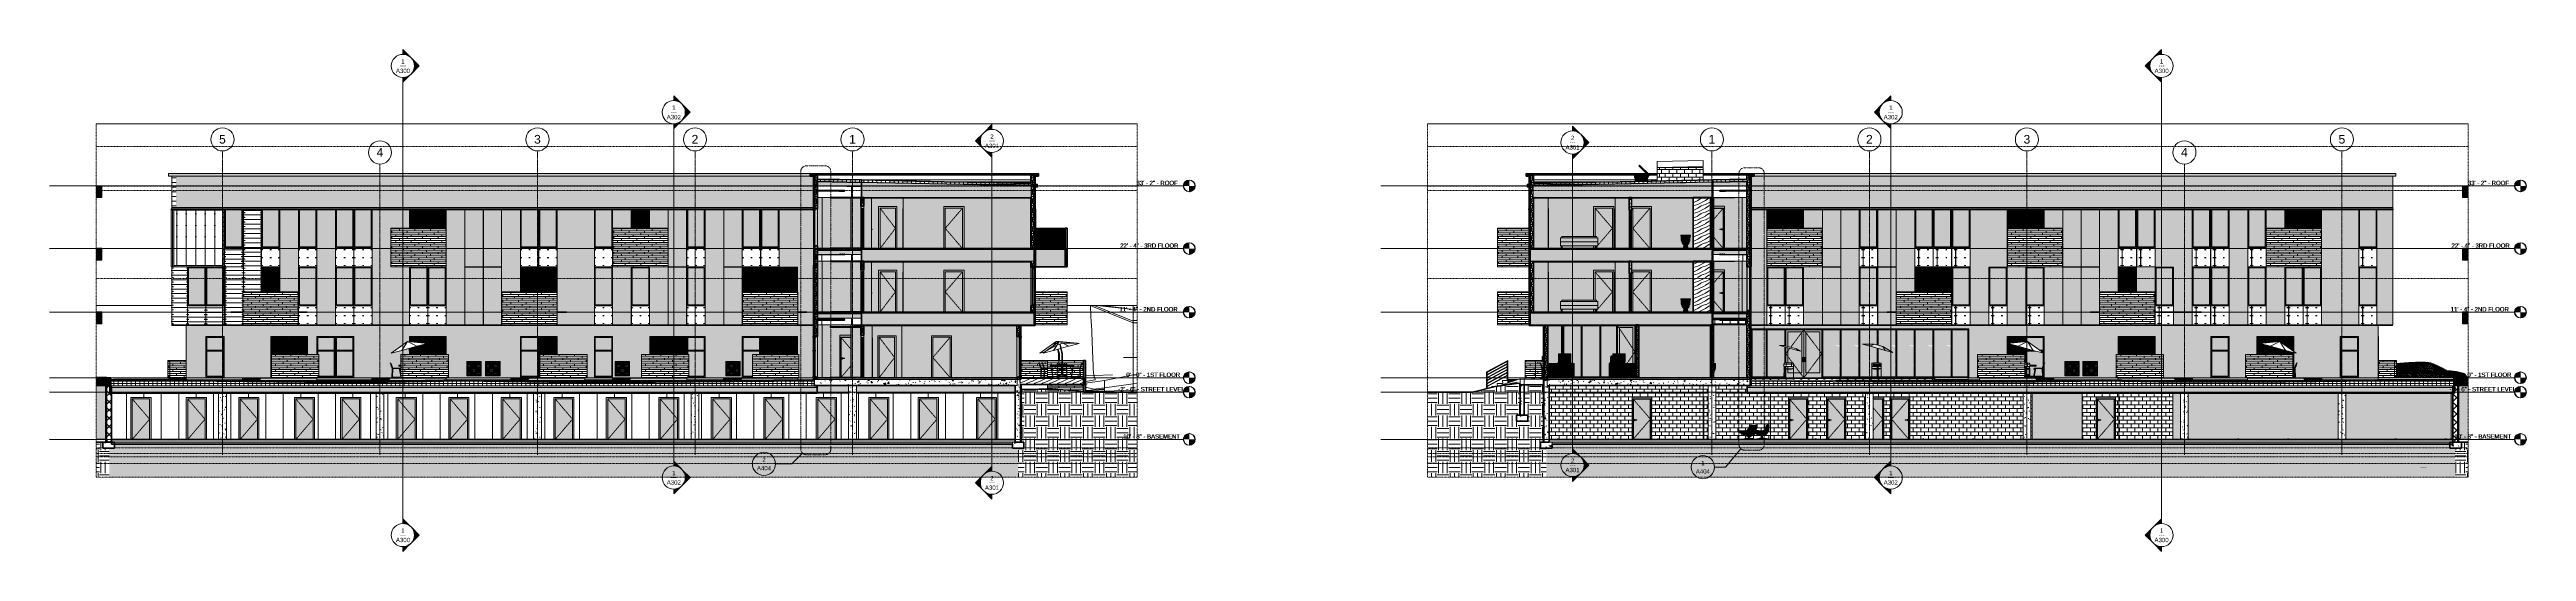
# Model space of a CAD drawing. Header units: inches. Extents: x 1814 to 6957, y -360 to 681.
import ezdxf

# ---------------------------------------------------------------- set-up
doc = ezdxf.new("R2010")
doc.units = ezdxf.units.IN
doc.header["$MEASUREMENT"] = 0
for name, pattern in [('Aligning Line 1_8_', [0.25, 0.125, -0.125]), ('Dash 1_16_', [0.125, 0.0625, -0.0625]), ('Dash Dot 3_16_', [0.3125, 0.1875, -0.0625, 0, -0.0625]), ('Grid Line 1_2_', [0.875, 0.5, -0.125, 0.125, -0.125]), ('Hidden 1_8_', [0.1875, 0.125, -0.0625])]:
    doc.linetypes.add(name, pattern=pattern)
for name, color, linetype, lineweight in [('0-1', 7, 'Continuous', 5), ('0-2', 9, 'Continuous', 13), ('0-3', 121, 'Continuous', 5), ('0-4', 7, 'Continuous', 13), ('0-5', 250, 'Continuous', 9), ('0-6', 165, 'Continuous', 5), ('0-7', 50, 'Continuous', 5), ('A-ANNO-SYMB', 150, 'Continuous', 9), ('A-ANNO-SYMB-1', 150, 'Dash Dot 3_16_', 9), ('A-AREA', 32, 'Continuous', 70), ('A-AREA-1', 53, 'Continuous', 70), ('A-CLNG', 13, 'Continuous', 13), ('A-CLNG-1', 21, 'Continuous', 13), ('A-CLNG-2', 90, 'Continuous', 50), ('A-CLNG-3', 13, 'Continuous', 5), ('A-CLNG-4', 13, 'Continuous', 50), ('A-CLNG-5', 31, 'Continuous', 5), ('A-CLNG-6', 7, 'Continuous', 13), ('A-CLNG-PATT-1', 13, 'Continuous', 9), ('A-DETL-HDLN-1', 250, 'Hidden 1_8_', 9), ('A-DOOR', 31, 'Continuous', 13), ('A-DOOR-1', 135, 'Continuous', 13), ('A-DOOR-10', 31, 'Dash 1_16_', 9), ('A-DOOR-2', 250, 'Dash 1_16_', 9), ('A-DOOR-3', 45, 'Continuous', 13), ('A-DOOR-4', 250, 'Continuous', 9), ('A-DOOR-5', 254, 'Continuous', 13), ('A-DOOR-6', 9, 'Continuous', 13), ('A-DOOR-7', 130, 'Continuous', 20), ('A-DOOR-8', 30, 'Continuous', 9), ('A-DOOR-9', 31, 'Continuous', 9), ('A-DOOR-FRAM', 31, 'Continuous', 9), ('A-DOOR-FRAM-1', 135, 'Continuous', 13), ('A-DOOR-FRAM-2', 250, 'Continuous', 9), ('A-DOOR-FRAM-3', 9, 'Continuous', 13), ('A-DOOR-FRAM-4', 71, 'Continuous', 9), ('A-DOOR-FRAM-5', 130, 'Continuous', 20), ('A-DOOR-FRAM-6', 247, 'Continuous', 13), ('A-DOOR-FRAM-7', 31, 'Continuous', 13), ('A-DOOR-GLAZ-1', 10, 'Continuous', 13), ('A-DOOR-GLAZ-2', 31, 'Continuous', 13), ('A-FLOR', 192, 'Continuous', 13), ('A-FLOR-1', 10, 'Continuous', 13), ('A-FLOR-2', 50, 'Continuous', 5), ('A-FLOR-3', 253, 'Continuous', 50), ('A-FLOR-4', 9, 'Continuous', 13), ('A-FLOR-5', 21, 'Continuous', 13), ('A-FLOR-6', 90, 'Continuous', 50), ('A-FLOR-7', 192, 'Continuous', 5), ('A-FLOR-8', 192, 'Continuous', 50), ('A-FLOR-HRAL', 11, 'Continuous', 9), ('A-FLOR-LEVL', 51, 'Continuous', 9), ('A-FLOR-LEVL-1', 51, 'Grid Line 1_2_', 9), ('A-FLOR-LEVL-2', 191, 'Continuous', 9), ('A-FLOR-LEVL-3', 147, 'Continuous', 9), ('A-FLOR-MCUT', 51, 'Continuous', 13), ('A-FLOR-PATT-1', 133, 'Continuous', 9), ('A-FLOR-PATT-2', 8, 'Continuous', 9), ('A-FLOR-PATT-3', 251, 'Continuous', 9), ('A-GENM', 5, 'Continuous', 9), ('A-GENM-1', 55, 'Continuous', 9), ('A-GENM-2', 133, 'Continuous', 9), ('A-GENM-3', 253, 'Continuous', 50), ('A-GENM-4', 90, 'Continuous', 50), ('A-GENM-5', 250, 'Continuous', 9), ('A-GLAZ', 151, 'Continuous', 13), ('A-GLAZ-1', 251, 'Continuous', 9), ('A-GLAZ-2', 151, 'Continuous', 50), ('A-GLAZ-CURT', 52, 'Continuous', 9), ('A-GLAZ-CURT-1', 170, 'Continuous', 9), ('A-GLAZ-CURT-2', 250, 'Continuous', 9), ('A-GLAZ-CWMG', 51, 'Continuous', 9), ('A-GLAZ-CWMG-1', 51, 'Continuous', 50), ('A-GLAZ-CWMG-2', 27, 'Continuous', 9), ('A-GLAZ-CWMG-3', 250, 'Continuous', 9), ('A-ROOF', 132, 'Continuous', 13), ('A-ROOF-1', 132, 'Continuous', 5), ('A-ROOF-2', 132, 'Continuous', 50), ('A-ROOF-PATT-1', 132, 'Continuous', 9), ('A-WALL', 113, 'Continuous', 13), ('A-WALL-1', 50, 'Continuous', 5), ('A-WALL-2', 10, 'Continuous', 13), ('A-WALL-3', 7, 'Continuous', 13), ('A-WALL-4', 113, 'Continuous', 5), ('A-WALL-5', 113, 'Continuous', 9), ('A-WALL-6', 113, 'Continuous', 50), ('A-WALL-7', 8, 'Continuous', 5), ('A-WALL-8', 90, 'Continuous', 50), ('A-WALL-PATT-1', 43, 'Continuous', 9), ('A-WALL-PATT-2', 251, 'Continuous', 9), ('A-WALL-PATT-3', 250, 'Continuous', 9), ('A-WALL-PATT-4', 111, 'Continuous', 9), ('A-WALL-PATT-5', 55, 'Continuous', 9), ('C-TOPO', 7, 'Continuous', 9), ('C-TOPO-1', 90, 'Continuous', 50), ('C-TOPO-2', 250, 'Continuous', 9), ('G-ANNO-SYMB', 111, 'Aligning Line 1_8_', 9), ('G-ANNO-SYMB-1', 191, 'Aligning Line 1_8_', 9), ('G-ANNO-SYMB-2', 147, 'Aligning Line 1_8_', 9), ('G-ANNO-SYMB-3', 111, 'Continuous', 9), ('G-IMPT', 8, 'Continuous', 9), ('I-FURN-1', 170, 'Continuous', 9), ('I-FURN-2', 250, 'Continuous', 9), ('I-FURN-3', 27, 'Continuous', 9), ('I-FURN-4', 43, 'Continuous', 9), ('I-FURN-5', 59, 'Continuous', 9), ('I-FURN-6', 35, 'Continuous', 9), ('I-FURN-7', 71, 'Continuous', 9), ('I-FURN-8', 137, 'Continuous', 9), ('I-FURN-9', 252, 'Continuous', 9), ('I-WALL-1', 50, 'Continuous', 5), ('I-WALL-2', 10, 'Continuous', 13), ('I-WALL-3', 31, 'Continuous', 5), ('I-WALL-4', 21, 'Continuous', 13), ('I-WALL-5', 8, 'Continuous', 5), ('I-WALL-6', 7, 'Continuous', 13), ('I-WALL-7', 90, 'Continuous', 50), ('L-SITE', 91, 'Continuous', 9), ('P-PIPE-1', 8, 'Continuous', 5), ('P-PIPE-2', 252, 'Continuous', 9), ('P-PIPE-3', 250, 'Continuous', 9), ('P-PIPE-4', 94, 'Continuous', 9), ('P-SANR-FIXT-1', 170, 'Continuous', 9), ('P-SANR-FIXT-2', 250, 'Continuous', 9), ('Q-SPCQ-1', 15, 'Continuous', 9), ('Q-SPCQ-2', 250, 'Continuous', 9), ('S-BEAM-1', 41, 'Continuous', 9), ('S-BEAM-2', 250, 'Continuous', 9), ('S-COLS', 52, 'Continuous', 9), ('S-COLS-1', 251, 'Continuous', 9), ('S-FNDN', 32, 'Continuous', 13), ('S-FNDN-1', 9, 'Continuous', 13), ('S-FNDN-2', 7, 'Continuous', 13), ('S-FNDN-3', 32, 'Continuous', 50), ('S-FNDN-4', 32, 'Continuous', 9), ('S-FNDN-5', 31, 'Continuous', 5), ('S-FNDN-6', 90, 'Continuous', 50), ('S-FNDN-7', 32, 'Continuous', 5), ('S-GRID-1', 1, 'Grid Line 1_2_', 9), ('S-GRID-IDEN', 1, 'Continuous', 9), ('S-STRS', 31, 'Continuous', 9), ('S-STRS-1', 251, 'Continuous', 9)]:
    doc.layers.add(name, color=color, linetype=linetype, lineweight=lineweight)
doc.styles.add('Arial', font='arial.ttf', dxfattribs={"height": 9})
doc.styles.add('Arial_1', font='arial.ttf', dxfattribs={"height": 18})
doc.styles.add('Century Gothic', font='ufonts.com_century-gothic.ttf', dxfattribs={"height": 9})
pattern_1 = [(0, (3261.815, 68.768), (24, 24), [24, -24]), (0, (3261.815, 77.768), (24, 24), [24, -24]), (0, (3261.815, 86.768), (24, 24), [24, -24]), (90, (3264.815, 89.768), (-24, 24), [24, -24]), (90, (3273.815, 89.768), (-24, 24), [24, -24]), (90, (3282.815, 89.768), (-24, 24), [24, -24])]
pattern_2 = [(161.57, (3262.295, 69.248), (-3.8399538, -1.54e-05), [0, -27.322, 3.034, 0]), (18.43, (3261.335, 69.248), (-3.8399538, 1.54e-05), [0, -27.322, 3.034, 0]), (108.43, (3262.295, 69.248), (1.919622, -9.6005246), [9.106, -21.25]), (71.57, (3261.335, 69.248), (1.919622, 9.6005246), [9.106, -21.25])]
pattern_3 = [(0, (3261.815, 68.768), (30.72, 7.68), [1.267, -21.773, 1.267, -21.773, -122.88]), (0, (3261.815, 68.768), (30.72, 7.68), [-46.08, 1.267, -44.813, 1.267, -21.773, -53.76]), (0, (3261.815, 68.768), (30.72, 7.68), [-115.2, 1.267, -14.093, 1.267, -37.133]), (120, (3273.335, 72.608), (-22.011075, 22.7643), [1.267, -21.773, 1.267, -21.773, -122.88]), (120, (3273.335, 72.608), (-22.011075, 22.7643), [-46.08, 1.267, -44.813, 1.267, -21.773, -53.76]), (120, (3273.335, 72.608), (-22.011075, 22.7643), [-115.2, 1.267, -14.093, 1.267, -37.133]), (240, (3277.175, 87.968), (-8.708925, -30.4443), [1.267, -21.773, 1.267, -21.773, -122.88]), (240, (3277.175, 87.968), (-8.708925, -30.4443), [-46.08, 1.267, -44.813, 1.267, -21.773, -53.76]), (240, (3277.175, 87.968), (-8.708925, -30.4443), [-115.2, 1.267, -14.093, 1.267, -37.133])]
pattern_4 = [(45, (3261.815, 68.768), (-6.36396, 6.36396), [])]
pattern_5 = [(0, (3261.815, 68.768), (15.36, 3.84), [1.267, -10.253, 1.267, -10.253, -61.44]), (0, (3261.815, 68.768), (15.36, 3.84), [-23.04, 1.267, -21.773, 1.267, -10.253, -26.88]), (0, (3261.815, 68.768), (15.36, 3.84), [-57.6, 1.267, -6.413, 1.267, -17.933]), (120, (3267.575, 70.688), (-11.005538, 11.38215), [1.267, -10.253, 1.267, -10.253, -61.44]), (120, (3267.575, 70.688), (-11.005538, 11.38215), [-23.04, 1.267, -21.773, 1.267, -10.253, -26.88]), (120, (3267.575, 70.688), (-11.005538, 11.38215), [-57.6, 1.267, -6.413, 1.267, -17.933]), (240, (3269.495, 78.368), (-4.354462, -15.22215), [1.267, -10.253, 1.267, -10.253, -61.44]), (240, (3269.495, 78.368), (-4.354462, -15.22215), [-23.04, 1.267, -21.773, 1.267, -10.253, -26.88]), (240, (3269.495, 78.368), (-4.354462, -15.22215), [-57.6, 1.267, -6.413, 1.267, -17.933])]
pattern_6 = [(0, (3261.815, 68.768), (0, 4.798), []), (315, (3261.815, 68.768), (4.798427, 0), [6.786, -6.786]), (45, (3261.815, 68.768), (4.798427, 0), [6.786, -6.786])]
pattern_7 = [(0, (3407.48, 140.604), (-38.4, 76.8), [0.392, -38.007]), (0, (3407.48, 140.996), (-38.4, 76.8), [0.392, -38.007]), (0, (3407.48, 150.204), (-38.4, 76.8), [0.392, -38.007]), (0, (3407.48, 150.596), (-38.4, 76.8), [0.392, -38.007]), (0, (3407.48, 159.804), (-38.4, 76.8), [0.392, -38.007]), (0, (3407.48, 160.196), (-38.4, 76.8), [0.392, -38.007]), (0, (3407.48, 169.404), (-38.4, 76.8), [0.392, -38.007]), (0, (3407.48, 169.796), (-38.4, 76.8), [0.392, -38.007]), (0, (3407.48, 179.004), (-38.4, 76.8), [0.392, -38.007]), (0, (3407.48, 179.396), (-38.4, 76.8), [0.392, -38.007]), (0, (3407.48, 188.604), (-38.4, 76.8), [0.392, -38.007]), (0, (3407.48, 188.996), (-38.4, 76.8), [0.392, -38.007]), (0, (3407.48, 198.204), (-38.4, 76.8), [0.392, -38.007]), (0, (3407.48, 198.596), (-38.4, 76.8), [0.392, -38.007]), (0, (3407.48, 207.804), (-38.4, 76.8), [0.392, -38.007]), (0, (3407.48, 208.196), (-38.4, 76.8), [0.392, -38.007]), (0, (3442.38, 140.604), (-38.4, 76.8), [0.392, -38.007]), (0, (3442.38, 140.996), (-38.4, 76.8), [0.392, -38.007]), (0, (3442.38, 150.204), (-38.4, 76.8), [0.392, -38.007]), (0, (3442.38, 150.596), (-38.4, 76.8), [0.392, -38.007]), (0, (3442.38, 159.804), (-38.4, 76.8), [0.392, -38.007]), (0, (3442.38, 160.196), (-38.4, 76.8), [0.392, -38.007]), (0, (3442.38, 169.404), (-38.4, 76.8), [0.392, -38.007]), (0, (3442.38, 169.796), (-38.4, 76.8), [0.392, -38.007]), (0, (3442.38, 179.004), (-38.4, 76.8), [0.392, -38.007]), (0, (3442.38, 179.396), (-38.4, 76.8), [0.392, -38.007]), (0, (3442.38, 188.604), (-38.4, 76.8), [0.392, -38.007]), (0, (3442.38, 188.996), (-38.4, 76.8), [0.392, -38.007]), (0, (3442.38, 198.204), (-38.4, 76.8), [0.392, -38.007]), (0, (3442.38, 198.596), (-38.4, 76.8), [0.392, -38.007]), (0, (3442.38, 207.804), (-38.4, 76.8), [0.392, -38.007]), (0, (3442.38, 208.196), (-38.4, 76.8), [0.392, -38.007]), (90, (3405.736, 136), (-38.4, 2e-15), [76.8, 0, 0, 0]), (90, (3406.11, 136), (-38.4, 2e-15), [76.8, 0, 0, 0]), (90, (3407.477, 140.604), (-38.4, 2e-15), [0.392, -76.407]), (90, (3407.477, 150.204), (-38.4, 2e-15), [0.392, -76.407]), (90, (3407.477, 159.804), (-38.4, 2e-15), [0.392, -76.407]), (90, (3407.477, 169.404), (-38.4, 2e-15), [0.392, -76.407]), (90, (3407.477, 179.004), (-38.4, 2e-15), [0.392, -76.407]), (90, (3407.477, 188.604), (-38.4, 2e-15), [0.393, -76.408]), (90, (3407.477, 198.204), (-38.4, 2e-15), [0.392, -76.407]), (90, (3407.477, 207.804), (-38.4, 2e-15), [0.392, -76.407]), (90, (3407.87, 140.604), (-38.4, 2e-15), [0.392, -76.407]), (90, (3407.87, 150.204), (-38.4, 2e-15), [0.392, -76.407]), (90, (3407.87, 159.804), (-38.4, 2e-15), [0.392, -76.407]), (90, (3407.87, 169.404), (-38.4, 2e-15), [0.392, -76.407]), (90, (3407.87, 179.004), (-38.4, 2e-15), [0.392, -76.407]), (90, (3407.87, 188.604), (-38.4, 2e-15), [0.393, -76.408]), (90, (3407.87, 198.204), (-38.4, 2e-15), [0.392, -76.407]), (90, (3407.87, 207.804), (-38.4, 2e-15), [0.392, -76.407]), (90, (3442.377, 140.604), (-38.4, 2e-15), [0.392, -76.407]), (90, (3442.377, 150.204), (-38.4, 2e-15), [0.392, -76.407]), (90, (3442.377, 159.804), (-38.4, 2e-15), [0.392, -76.407]), (90, (3442.377, 169.404), (-38.4, 2e-15), [0.392, -76.407]), (90, (3442.377, 179.004), (-38.4, 2e-15), [0.392, -76.407]), (90, (3442.377, 188.604), (-38.4, 2e-15), [0.393, -76.408]), (90, (3442.377, 198.204), (-38.4, 2e-15), [0.392, -76.407]), (90, (3442.377, 207.804), (-38.4, 2e-15), [0.392, -76.407]), (90, (3442.77, 140.604), (-38.4, 2e-15), [0.392, -76.407]), (90, (3442.77, 150.204), (-38.4, 2e-15), [0.392, -76.407]), (90, (3442.77, 159.804), (-38.4, 2e-15), [0.392, -76.407]), (90, (3442.77, 169.404), (-38.4, 2e-15), [0.392, -76.407]), (90, (3442.77, 179.004), (-38.4, 2e-15), [0.392, -76.407]), (90, (3442.77, 188.604), (-38.4, 2e-15), [0.393, -76.408]), (90, (3442.77, 198.204), (-38.4, 2e-15), [0.392, -76.407]), (90, (3442.77, 207.804), (-38.4, 2e-15), [0.392, -76.407]), (180, (3444.136, 136), (-38.4, 76.8), [38.025, -0.375]), (180, (3444.136, 145.6), (-38.4, 76.8), [38.025, -0.375]), (180, (3444.136, 155.2), (-38.4, 76.8), [38.025, -0.375]), (180, (3444.136, 164.8), (-38.4, 76.8), [38.025, -0.375]), (180, (3444.136, 174.4), (-38.4, 76.8), [38.025, -0.375]), (180, (3444.136, 184), (-38.4, 76.8), [38.025, -0.375]), (180, (3444.136, 193.6), (-38.4, 76.8), [38.025, -0.375]), (180, (3444.136, 203.2), (-38.4, 76.8), [38.025, -0.375])]
pattern_8 = [(0, (3261.815, 68.768), (0, 9), []), (90, (3261.815, 68.768), (-9, 6e-16), [])]
pattern_9 = [(0, (3261.815, -7.026), (15.36, 0.067), [1.267, -10.253, 1.267, -10.253, -61.44]), (0, (3261.815, -7.026), (15.36, 0.067), [-23.04, 1.267, -21.773, 1.267, -10.253, -26.88]), (0, (3261.815, -7.026), (15.36, 0.067), [-57.6, 1.267, -6.413, 1.267, -17.933]), (178.273, (3267.575, -6.993), (-11.006038677, 0.197781823), [0.634, -5.129, 0.634, -5.129, -30.734]), (178.273, (3267.575, -6.993), (-11.006038677, 0.197781823), [-11.525, 0.634, -10.891, 0.634, -5.129, -13.446]), (178.273, (3267.575, -6.993), (-11.006038677, 0.197781823), [-28.813, 0.634, -3.208, 0.634, -8.97]), (181.727, (3269.495, -6.859), (-4.35398116, -0.26533764), [0.634, -5.129, 0.634, -5.129, -30.734]), (181.727, (3269.495, -6.859), (-4.35398116, -0.26533764), [-11.525, 0.634, -10.891, 0.634, -5.129, -13.446]), (181.727, (3269.495, -6.859), (-4.35398116, -0.26533764), [-28.813, 0.634, -3.208, 0.634, -8.97])]
pattern_10 = [(0, (2061.924, 0.8), (0, 4), []), (90, (2061.924, 0.8), (-8, 8), [4, -28]), (90, (2077.924, 4.8), (-8, 8), [4, -28])]
pattern_11 = [(0, (3254.824, 136.8), (0, 4), []), (90, (3254.824, 136.8), (-8, 8), [4, -28]), (90, (3270.824, 140.8), (-8, 8), [4, -28])]
pattern_12 = [(0, (2755.624, 136.8), (0, 4), []), (90, (2755.624, 136.8), (-8, 8), [4, -28]), (90, (2771.624, 140.8), (-8, 8), [4, -28])]
pattern_13 = [(0, (2217.836, 136.8), (0, 4), []), (90, (2217.836, 136.8), (-8, 8), [4, -28]), (90, (2233.836, 140.8), (-8, 8), [4, -28])]
pattern_14 = [(0, (2985.649, 268.8), (0, 4), []), (90, (2985.649, 268.8), (-8, 8), [4, -28]), (90, (3001.649, 272.8), (-8, 8), [4, -28])]
pattern_15 = [(0, (2524.849, 268.8), (0, 4), []), (90, (2524.849, 268.8), (-8, 8), [4, -28]), (90, (2540.849, 272.8), (-8, 8), [4, -28])]
pattern_16 = [(50, (3261.815, 68.768), (27.5427, -2.40992), [2.88, -31.68]), (355, (3261.815, 68.768), (-5.32784, 28.88427), [2.304, -25.344]), (100.451, (3264.11, 68.567), (22.2153, 26.47393), [2.448, -26.924]), (46.184, (3261.815, 76.448), (40.9819, -6.3564), [4.32, -47.52]), (96.636, (3265.23, 75.918), (35.8907, 37.4062), [3.671, -40.386]), (351.184, (3261.815, 76.45), (35.891, 37.4062), [3.456, -38.016]), (21, (3265.655, 74.528), (22.92104, -15.46073), [2.88, -31.68]), (326, (3265.655, 74.528), (9.34353, 27.84574), [2.304, -25.344]), (71.451, (3267.565, 73.24), (32.26477, 12.3844), [2.448, -26.924]), (37.5, (3261.815, 68.768), (0.466855, 12.78271), [1.267, -23.77, 1.267, -24.461, -25.44]), (37.5, (3261.815, 68.768), (0.466855, 12.78271), [-50.765, 1.267, -24.173]), (7.5, (3261.815, 68.768), (10.10159, 15.14509), [1.267, -13.402, 1.267, -23.194, -9.696]), (7.5, (3261.815, 68.768), (10.10159, 15.14509), [-39.13, 1.267, -8.429]), (327.5, (3253.252, 68.768), (20.49916, -0.86578), [1.267, -8.333, 1.267, -28.685, -39.744]), (327.5, (3253.252, 68.768), (20.49916, -0.86578), [-39.552, 1.267, -38.477]), (317.5, (3249.412, 68.768), (22.39478, 3.84429), [1.267, -11.213, 1.267, -18.624, -28.224]), (317.5, (3249.412, 68.768), (22.39478, 3.84429), [-32.371, 1.267, -26.957])]
pattern_17 = [(0, (2928.049, 0.8), (0, 4), []), (90, (2928.049, 0.8), (-8, 8), [4, -28]), (90, (2944.049, 4.8), (-8, 8), [4, -28])]
pattern_18 = [(0, (2640.049, 0.8), (0, 4), []), (90, (2640.049, 0.8), (-8, 8), [4, -28]), (90, (2656.049, 4.8), (-8, 8), [4, -28])]
pattern_19 = [(0, (2371.249, 0.8), (0, 4), []), (90, (2371.249, 0.8), (-8, 8), [4, -28]), (90, (2387.249, 4.8), (-8, 8), [4, -28])]
pattern_20 = [(0, (3139.249, 0.8), (0, 4), []), (90, (3139.249, 0.8), (-8, 8), [4, -28]), (90, (3155.249, 4.8), (-8, 8), [4, -28])]
pattern_21 = [(0, (-1688.897, 68.768), (30.72, 7.68), [1.267, -21.773, 1.267, -21.773, -122.88]), (0, (-1688.897, 68.768), (30.72, 7.68), [-46.08, 1.267, -44.813, 1.267, -21.773, -53.76]), (0, (-1688.897, 68.768), (30.72, 7.68), [-115.2, 1.267, -14.093, 1.267, -37.133]), (120, (-1677.377, 72.608), (-22.011075, 22.7643), [1.267, -21.773, 1.267, -21.773, -122.88]), (120, (-1677.377, 72.608), (-22.011075, 22.7643), [-46.08, 1.267, -44.813, 1.267, -21.773, -53.76]), (120, (-1677.377, 72.608), (-22.011075, 22.7643), [-115.2, 1.267, -14.093, 1.267, -37.133]), (240, (-1673.537, 87.968), (-8.708925, -30.4443), [1.267, -21.773, 1.267, -21.773, -122.88]), (240, (-1673.537, 87.968), (-8.708925, -30.4443), [-46.08, 1.267, -44.813, 1.267, -21.773, -53.76]), (240, (-1673.537, 87.968), (-8.708925, -30.4443), [-115.2, 1.267, -14.093, 1.267, -37.133])]
pattern_22 = [(216.87, (-1682.499, 84.761), (47.980943, 31.9870857), [7.997, -71.971]), (206.565, (-1672.903, 79.963), (-15.993714, -15.994133), [17.881, -17.881]), (198.435, (-1672.903, 71.967), (-31.98674, -15.99388), [10.115, -40.461])]
pattern_23 = [(0, (-1688.897, 68.768), (24, 24), [24, -24]), (0, (-1688.897, 77.768), (24, 24), [24, -24]), (0, (-1688.897, 86.768), (24, 24), [24, -24]), (90, (-1685.897, 89.768), (-24, 24), [24, -24]), (90, (-1676.897, 89.768), (-24, 24), [24, -24]), (90, (-1667.897, 89.768), (-24, 24), [24, -24])]
pattern_24 = [(161.57, (-1688.417, 69.248), (-3.8399538, -1.544e-05), [0, -27.322, 3.034, 0]), (18.43, (-1689.377, 69.248), (-3.8399538, 1.544e-05), [0, -27.322, 3.034, 0]), (108.43, (-1688.417, 69.248), (1.919622, -9.6005246), [9.106, -21.25]), (71.57, (-1689.377, 69.248), (1.919622, 9.6005246), [9.106, -21.25])]
pattern_25 = [(0, (-3356.899, -128), (0, 8), []), (90, (-3356.899, -128), (-8, 8), [8, -8])]
pattern_26 = [(50, (-1688.897, 68.768), (27.5427, -2.40992), [2.88, -31.68]), (355, (-1688.897, 68.768), (-5.32784, 28.88427), [2.304, -25.344]), (100.451, (-1686.6, 68.567), (22.21532, 26.47393), [2.448, -26.924]), (46.184, (-1688.897, 76.448), (40.9819, -6.3564), [4.32, -47.52]), (96.636, (-1685.482, 75.918), (35.89075, 37.4062), [3.671, -40.386]), (351.184, (-1688.897, 76.45), (35.891, 37.4062), [3.456, -38.016]), (21, (-1685.057, 74.528), (22.92104, -15.46073), [2.88, -31.68]), (326, (-1685.057, 74.528), (9.34353, 27.84574), [2.304, -25.344]), (71.451, (-1683.147, 73.24), (32.26477, 12.38442), [2.448, -26.924]), (37.5, (-1688.897, 68.768), (0.466855, 12.782707), [1.267, -23.77, 1.267, -24.461, -25.44]), (37.5, (-1688.897, 68.768), (0.466855, 12.782707), [-50.765, 1.267, -24.173]), (7.5, (-1688.897, 68.768), (10.10159, 15.14509), [1.267, -13.402, 1.267, -23.194, -9.696]), (7.5, (-1688.897, 68.768), (10.10159, 15.14509), [-39.13, 1.267, -8.429]), (327.5, (-1697.46, 68.768), (20.49916, -0.86578), [1.267, -8.333, 1.267, -28.685, -39.744]), (327.5, (-1697.46, 68.768), (20.49916, -0.86578), [-39.552, 1.267, -38.477]), (317.5, (-1701.3, 68.768), (22.39478, 3.84429), [1.267, -11.213, 1.267, -18.624, -28.224]), (317.5, (-1701.3, 68.768), (22.39478, 3.84429), [-32.371, 1.267, -26.957])]
pattern_27 = [(0, (-3819.324, -128), (0, 8), []), (90, (-3819.324, -128), (-8, 8), [8, -8])]
pattern_28 = [(0, (-3503.324, -128), (0, 8), []), (90, (-3503.324, -128), (-8, 8), [8, -8])]
pattern_29 = [(0, (7058.028, 68.768), (30.72, 7.68), [1.267, -21.773, 1.267, -21.773, -122.88]), (0, (7058.028, 68.768), (30.72, 7.68), [-46.08, 1.267, -44.813, 1.267, -21.773, -53.76]), (0, (7058.028, 68.768), (30.72, 7.68), [-115.2, 1.267, -14.093, 1.267, -37.133]), (120, (7069.548, 72.608), (-22.011075, 22.7643), [1.267, -21.773, 1.267, -21.773, -122.88]), (120, (7069.548, 72.608), (-22.011075, 22.7643), [-46.08, 1.267, -44.813, 1.267, -21.773, -53.76]), (120, (7069.548, 72.608), (-22.011075, 22.7643), [-115.2, 1.267, -14.093, 1.267, -37.133]), (240, (7073.388, 87.968), (-8.708925, -30.4443), [1.267, -21.773, 1.267, -21.773, -122.88]), (240, (7073.388, 87.968), (-8.708925, -30.4443), [-46.08, 1.267, -44.813, 1.267, -21.773, -53.76]), (240, (7073.388, 87.968), (-8.708925, -30.4443), [-115.2, 1.267, -14.093, 1.267, -37.133])]
pattern_30 = [(0, (7058.028, 68.768), (15.36, 3.84), [1.267, -10.253, 1.267, -10.253, -61.44]), (0, (7058.028, 68.768), (15.36, 3.84), [-23.04, 1.267, -21.773, 1.267, -10.253, -26.88]), (0, (7058.028, 68.768), (15.36, 3.84), [-57.6, 1.267, -6.413, 1.267, -17.933]), (120, (7063.788, 70.688), (-11.0055376, 11.38215), [1.267, -10.253, 1.267, -10.253, -61.44]), (120, (7063.788, 70.688), (-11.0055376, 11.38215), [-23.04, 1.267, -21.773, 1.267, -10.253, -26.88]), (120, (7063.788, 70.688), (-11.0055376, 11.38215), [-57.6, 1.267, -6.413, 1.267, -17.933]), (240, (7065.708, 78.368), (-4.3544624, -15.22215), [1.267, -10.253, 1.267, -10.253, -61.44]), (240, (7065.708, 78.368), (-4.3544624, -15.22215), [-23.04, 1.267, -21.773, 1.267, -10.253, -26.88]), (240, (7065.708, 78.368), (-4.3544624, -15.22215), [-57.6, 1.267, -6.413, 1.267, -17.933])]
pattern_31 = [(0, (7058.028, 68.768), (0, 4.798), []), (315, (7058.028, 68.768), (4.7984266, 0), [6.786, -6.786]), (45, (7058.028, 68.768), (4.7984266, 0), [6.786, -6.786])]
pattern_32 = [(161.57, (7058.508, 69.248), (-3.8399538, -1.544e-05), [0, -27.322, 3.034, 0]), (18.43, (7057.548, 69.248), (-3.8399538, 1.544e-05), [0, -27.322, 3.034, 0]), (108.43, (7058.508, 69.248), (1.919622, -9.6005246), [9.106, -21.25]), (71.57, (7057.548, 69.248), (1.919622, 9.6005246), [9.106, -21.25])]
pattern_33 = [(0, (5492.476, 268.8), (0, 4), []), (90, (5492.476, 268.8), (-8, 8), [4, -28]), (90, (5508.476, 272.8), (-8, 8), [4, -28])]
pattern_34 = [(0, (5991.676, 268.8), (0, 4), []), (90, (5991.676, 268.8), (-8, 8), [4, -28]), (90, (6007.676, 272.8), (-8, 8), [4, -28])]
pattern_35 = [(0, (7058.028, 68.768), (0, 9), []), (90, (7058.028, 68.768), (-9, 6e-16), [])]
pattern_36 = [(0, (7058.027964, -6.393), (15.36, 0.067), [1.267, -10.253, 1.267, -10.253, -61.44]), (0, (7058.027964, -6.393), (15.36, 0.067), [-23.04, 1.267, -21.773, 1.267, -10.253, -26.88]), (0, (7058.027964, -6.393), (15.36, 0.067), [-57.6, 1.267, -6.413, 1.267, -17.933]), (178.268, (7063.78796, -6.36), (-11.006021375, 0.19874228), [0.634, -5.129, 0.634, -5.129, -30.734]), (178.268, (7063.78796, -6.36), (-11.006021375, 0.19874228), [-11.525, 0.634, -10.891, 0.634, -5.129, -13.446]), (178.268, (7063.78796, -6.36), (-11.006021375, 0.19874228), [-28.813, 0.634, -3.208, 0.634, -8.97]), (181.732, (7065.70796, -6.226), (-4.354957531, -0.26574782), [0.634, -5.129, 0.634, -5.129, -30.734]), (181.732, (7065.70796, -6.226), (-4.354957531, -0.26574782), [-11.525, 0.634, -10.891, 0.634, -5.129, -13.446]), (181.732, (7065.70796, -6.226), (-4.354957531, -0.26574782), [-28.813, 0.634, -3.208, 0.634, -8.97])]
pattern_37 = [(0, (4880.201, 0.8), (0, 4), []), (90, (4880.201, 0.8), (-8, 8), [4, -28]), (90, (4896.201, 4.8), (-8, 8), [4, -28])]
pattern_38 = [(50, (7058.028, 68.768), (27.5427, -2.40992), [2.88, -31.68]), (355, (7058.028, 68.768), (-5.32784, 28.88427), [2.304, -25.344]), (100.451, (7060.324, 68.567), (22.21532, 26.47393), [2.448, -26.924]), (46.184, (7058.028, 76.448), (40.9819, -6.3564), [4.32, -47.52]), (96.636, (7061.443, 75.918), (35.89075, 37.4062), [3.671, -40.386]), (351.184, (7058.03, 76.45), (35.891, 37.4062), [3.456, -38.016]), (21, (7061.868, 74.528), (22.92104, -15.46073), [2.88, -31.68]), (326, (7061.868, 74.528), (9.34353, 27.84574), [2.304, -25.344]), (71.451, (7063.778, 73.24), (32.26477, 12.38442), [2.448, -26.924]), (37.5, (7058.028, 68.768), (0.466855, 12.782707), [1.267, -23.77, 1.267, -24.461, -25.44]), (37.5, (7058.028, 68.768), (0.466855, 12.782707), [-50.765, 1.267, -24.173]), (7.5, (7058.028, 68.768), (10.10159, 15.14509), [1.267, -13.402, 1.267, -23.194, -9.696]), (7.5, (7058.028, 68.768), (10.10159, 15.14509), [-39.13, 1.267, -8.429]), (327.5, (7049.465, 68.768), (20.49916, -0.86578), [1.267, -8.333, 1.267, -28.685, -39.744]), (327.5, (7049.465, 68.768), (20.49916, -0.86578), [-39.552, 1.267, -38.477]), (317.5, (7045.625, 68.768), (22.39478, 3.84429), [1.267, -11.213, 1.267, -18.624, -28.224]), (317.5, (7045.625, 68.768), (22.39478, 3.84429), [-32.371, 1.267, -26.957])]
pattern_39 = [(0, (5760.901, 136.8), (0, 4), []), (90, (5760.901, 136.8), (-8, 8), [4, -28]), (90, (5776.901, 140.8), (-8, 8), [4, -28])]
pattern_40 = [(0, (6183.301, 136.8), (0, 4), []), (90, (6183.301, 136.8), (-8, 8), [4, -28]), (90, (6199.301, 140.8), (-8, 8), [4, -28])]
pattern_41 = [(0, (6529.089, 268.8), (0, 4), []), (90, (6529.089, 268.8), (-8, 8), [4, -28]), (90, (6545.089, 272.8), (-8, 8), [4, -28])]
pattern_42 = [(0, (6375.676, 0.8), (0, 4), []), (90, (6375.676, 0.8), (-8, 8), [4, -28]), (90, (6391.676, 4.8), (-8, 8), [4, -28])]
pattern_43 = [(0, (6106.876, 0.8), (0, 4), []), (90, (6106.876, 0.8), (-8, 8), [4, -28]), (90, (6122.876, 4.8), (-8, 8), [4, -28])]
pattern_44 = [(0, (5818.876, 0.8), (0, 4), []), (90, (5818.876, 0.8), (-8, 8), [4, -28]), (90, (5834.876, 4.8), (-8, 8), [4, -28])]

# ---------------------------------------------------------------- blocks, each defined once
blk = doc.blocks.new('Parking_Stall_Multiple - STANDARD-1653989-SECTION _ CENTER LOOKING WEST')
at = {"layer": 'A-GENM-1'}
h = blk.add_hatch(color=256, dxfattribs=at)
h.paths.add_polyline_path([(1943.3, -128), (1944.7, -128), (1944.7, -127.8), (1942.9, -127.8), (1942.9, -128), (1943.1, -128)], flags=0)
h.paths.add_polyline_path([(1931.3, -128), (1931.3, -127.8), (1910.9, -127.8), (1910.9, -128)], flags=0)
blk.add_hatch(color=256, dxfattribs=at).paths.add_polyline_path([(1944.7, -128), (1947.7, -128), (1947.7, -127.8), (1944.7, -127.8)], flags=0)
at = {"layer": 'A-GENM-2'}
for p, q in [((1910.9, -127.8), (1931.3, -127.8)), ((1931.3, -128), (1910.9, -128)), ((1942.9, -127.8), (1944.7, -127.8)), ((1943.1, -128), (1942.9, -128)), ((1944.7, -127.8), (1947.7, -127.8)), ((1944.7, -127.8), (1944.7, -128)), ((1947.7, -128), (1947.7, -127.8))]:
    blk.add_line(p, q, dxfattribs=at)
blk = doc.blocks.new('Level - Level Head - Circle-V78-SECTION _ CENTER LOOKING WEST')
at = {"layer": 'A-FLOR-LEVL'}
h = blk.add_hatch(color=256, dxfattribs=at)
edge = h.paths.add_edge_path(flags=0)
edge.add_line((4180.7, 0), (4168.7, 0))
edge.add_arc((4180.7, 0), 12, 90, 180, ccw=False)
edge.add_line((4180.7, 12), (4180.7, 0))
h = blk.add_hatch(color=256, dxfattribs=at)
edge = h.paths.add_edge_path(flags=0)
edge.add_line((4180.7, -12), (4180.7, 0))
edge.add_line((4180.7, 0), (4192.7, 0))
edge.add_arc((4180.7, 0), 12, 270, 360, ccw=False)
at = {"layer": 'A-FLOR-LEVL-2'}
blk.add_circle((4180.7, 0), 12, dxfattribs=at)
blk = doc.blocks.new('CTR - 2nd Phase_rvt-1-SECTION _ CENTER LOOKING WEST')
at = {"layer": 'A-FLOR-1'}
blk.add_hatch(color=256, dxfattribs=at).paths.add_polyline_path([(1937.9, -16), (1941.2, -16), (1941.2, 0), (1910.9, 0), (1910.9, -16), (1933.3, -16)], flags=0)
at = {"layer": 'A-FLOR-2'}
for points in [[(1922.7, 374), (1922.7, 398), (1910.9, 398), (1910.9, 374)], [(1922.7, 244), (1922.7, 268), (1910.9, 268), (1910.9, 244)], [(1922.7, 112), (1922.7, 136), (1910.9, 136), (1910.9, 112)]]:
    blk.add_hatch(color=256, dxfattribs=at).paths.add_polyline_path(points, flags=0)
at = {"layer": 'A-FLOR-PATT-1'}
h = blk.add_hatch(dxfattribs=at)
h.set_pattern_fill('FP_4', color=256, style=0, pattern_type=2)
h.set_pattern_definition(pattern_1)
h.paths.add_polyline_path([(1933.3, 0), (1933.3, 0.2), (1910.9, 0.2), (1910.9, 0), (1912.2, 0)], flags=0)
at = {"layer": 'S-FNDN-1'}
blk.add_hatch(color=256, dxfattribs=at).paths.add_polyline_path([(1910.9, -127.8), (1931.3, -127.8), (1931.3, -16), (1910.9, -16), (1910.9, -123.8)], flags=0)
at = {"layer": 'A-AREA-1'}
for p, q in [((1910.9, 268), (1922.7, 268)), ((1910.9, 136), (1922.7, 136))]:
    blk.add_line(p, q, dxfattribs=at)
at = {"layer": 'A-FLOR-3'}
for p, q in [((1933.3, 0.2), (1910.9, 0.2)), ((1933.3, -0.3), (1933.3, 0.2)), ((1941.2, 0), (1910.9, 0)), ((1910.9, -0.3), (1933.3, -0.3)), ((1910.9, -16), (1941.2, -16)), ((1941.2, -16), (1941.2, 0))]:
    blk.add_line(p, q, dxfattribs=at)
at = {"layer": 'A-FLOR-4'}
for p, q in [((1910.9, 398), (1922.7, 398)), ((1922.7, 374), (1910.9, 374)), ((1922.7, 374), (1922.7, 398)), ((1910.9, 268), (1922.7, 268)), ((1922.7, 244), (1922.7, 268)), ((1922.7, 244), (1910.9, 244)), ((1910.9, 136), (1922.7, 136)), ((1922.7, 112), (1910.9, 112)), ((1922.7, 112), (1922.7, 136))]:
    blk.add_line(p, q, dxfattribs=at)
at = {"layer": 'A-FLOR-LEVL-1'}
for p, q in [((1814.2, 398), (4168.7, 398)), ((1814.2, 268), (4168.7, 268)), ((1814.2, 136), (4168.7, 136)), ((1814.2, 0), (4168.7, 0)), ((1814.2, -30), (4168.7, -30)), ((1814.2, -128), (4168.7, -128))]:
    blk.add_line(p, q, dxfattribs=at)
at = {"layer": 'G-ANNO-SYMB-1'}
for p, q in [((1910.9, 527), (4072, 527)), ((1910.9, 388.6), (4072, 388.6)), ((1910.9, -164.4), (4072, -164.4))]:
    blk.add_line(p, q, dxfattribs=at)
at = {"layer": '0-2'}
blk.add_blockref('Parking_Stall_Multiple - STANDARD-1653989-SECTION _ CENTER LOOKING WEST', (0, 0), dxfattribs=at)
at = {"layer": '0-3'}
for p in [(0, 398), (0, 268), (0, 136), (0, 0), (0, -30), (0, -128)]:
    blk.add_blockref('Level - Level Head - Circle-V78-SECTION _ CENTER LOOKING WEST', p, dxfattribs=at)
at = {"layer": 'A-FLOR-LEVL', "char_height": 9, "attachment_point": 1, "style": 'Century Gothic'}
for s, insert, width in [('33\' - 2" - ROOF', (4071.3, 408.6), 104.232), ('22\' - 4" - 3RD FLOOR', (4037.6, 278.6), 145.137), ('11\' - 4" - 2ND FLOOR', (4035.9, 146.6), 147.258), ('0\' - 0" - 1ST FLOOR', (4050.1, 10.6), 129.987), ('-2\' - 6" - STREET LEVEL', (4033.4, -19.4), 150.288), ('-10\' - 8" - BASEMENT', (4039.6, -117.4), 142.713)]:
    blk.add_mtext(s, dxfattribs=dict(at, insert=insert, width=width))
blk = doc.blocks.new('Single-Flush - 32_ x 84_-1372863-SECTION _ CENTER LOOKING WEST')
at = {"layer": 'A-DOOR-1'}
blk.add_hatch(color=256, dxfattribs=at).paths.add_polyline_path([(3561.6, 0), (3568.7, 0), (3568.7, 84), (3536.7, 84), (3536.7, 0)], flags=0)
at = {"layer": 'A-DOOR-FRAM-1'}
blk.add_hatch(color=256, dxfattribs=at).paths.add_polyline_path([(3571.7, 0), (3571.7, 87), (3533.7, 87), (3533.7, 0), (3536.7, 0), (3536.7, 84), (3568.7, 84), (3568.7, 0)], flags=0)
at = {"layer": 'A-DOOR-2'}
for p in [(3536.7, 84), (3536.7, 0)]:
    blk.add_line(p, (3568.7, 42), dxfattribs=at)
at = {"layer": 'A-DOOR-FRAM-2'}
for p, q in [((3533.7, 87), (3533.7, 0)), ((3571.7, 87), (3533.7, 87)), ((3536.7, 0), (3536.7, 84)), ((3536.7, 84), (3568.7, 84)), ((3568.7, 84), (3568.7, 0)), ((3571.7, 0), (3571.7, 87))]:
    blk.add_line(p, q, dxfattribs=at)
blk = doc.blocks.new('Single-Flush - 30_ x 80_-1421383-SECTION _ CENTER LOOKING WEST')
at = {"layer": 'A-DOOR-FRAM-1'}
blk.add_hatch(color=256, dxfattribs=at).paths.add_polyline_path([(3521.8, 0), (3522.8, 0), (3522.8, 83), (3521.8, 83), (3521.8, 5.8)], flags=0)
at = {"layer": 'A-DOOR-FRAM-2'}
for p, q in [((3521.8, 83), (3522.8, 83)), ((3522.8, 83), (3522.8, 0))]:
    blk.add_line(p, q, dxfattribs=at)
blk = doc.blocks.new('Single-Flush - 36_ x 84_-1372824-SECTION _ CENTER LOOKING WEST')
at = {"layer": 'A-DOOR-1'}
blk.add_hatch(color=256, dxfattribs=at).paths.add_polyline_path([(3709.8, 268), (3709.8, 352), (3673.8, 352), (3673.8, 268)], flags=0)
at = {"layer": 'A-DOOR-FRAM-1'}
blk.add_hatch(color=256, dxfattribs=at).paths.add_polyline_path([(3670.8, 268), (3673.8, 268), (3673.8, 352), (3709.8, 352), (3709.8, 268), (3712.8, 268), (3712.8, 355), (3670.8, 355), (3670.8, 343.6)], flags=0)
at = {"layer": 'A-DOOR-2'}
for p in [(3709.8, 352), (3709.8, 268)]:
    blk.add_line(p, (3673.8, 310), dxfattribs=at)
at = {"layer": 'A-DOOR-FRAM-2'}
for p, q in [((3670.8, 355), (3670.8, 268)), ((3712.8, 355), (3670.8, 355)), ((3673.8, 268), (3673.8, 352)), ((3673.8, 352), (3709.8, 352)), ((3709.8, 352), (3709.8, 268)), ((3712.8, 268), (3712.8, 355))]:
    blk.add_line(p, q, dxfattribs=at)
blk = doc.blocks.new('Door-Passage-Single-Flush - 36_ x 80_-1699788-SECTION _ CENTER LOOKING WEST')
at = {"layer": 'A-DOOR-3'}
for points in [[(3520.7, 308), (3521.2, 308), (3521.2, 308.4), (3520.7, 308.4), (3520.7, 308)], [(3520.7, 307.6), (3521.2, 307.6), (3521.2, 308), (3520.7, 308), (3520.7, 307.6)], [(3521.8, 308), (3522.2, 308), (3522.1, 308.3), (3522, 308.3), (3521.8, 308.4), (3521.6, 308.4), (3521.2, 308.3), (3521.3, 308.1), (3521.3, 308), (3521.7, 308)], [(3521.8, 307.6), (3522.1, 307.7), (3522.2, 307.8), (3522.2, 308), (3521.3, 308), (3521.2, 307.7), (3521.2, 307.6), (3521.3, 307.6), (3521.8, 307.6), (3521.8, 307.6)]]:
    blk.add_hatch(color=256, dxfattribs=at).paths.add_polyline_path(points, flags=0)
at = {"layer": 'A-DOOR-4'}
for p, q in [((3521.2, 308.4), (3520.7, 308.4)), ((3520.7, 307.6), (3521.2, 307.6))]:
    blk.add_line(p, q, dxfattribs=at)
at = {"layer": 'A-DOOR-4', "flags": 128}
for points in [[(3521.8, 308.4), (3521.8, 308.4), (3521.8, 308.4), (3521.8, 308.4), (3521.8, 308.4), (3521.8, 308.4), (3521.8, 308.4), (3521.8, 308.4), (3521.8, 308.4), (3521.8, 308.4), (3521.8, 308.4), (3521.8, 308.4), (3521.8, 308.4), (3521.8, 308.4), (3521.7, 308.4), (3521.7, 308.4), (3521.7, 308.4), (3521.7, 308.4), (3521.7, 308.4), (3521.7, 308.4), (3521.7, 308.4), (3521.6, 308.4), (3521.6, 308.4), (3521.6, 308.4), (3521.6, 308.4), (3521.6, 308.4), (3521.5, 308.4), (3521.5, 308.4), (3521.5, 308.4), (3521.5, 308.4), (3521.5, 308.4), (3521.4, 308.4), (3521.4, 308.4), (3521.4, 308.4), (3521.4, 308.4), (3521.3, 308.4), (3521.3, 308.4), (3521.3, 308.4), (3521.3, 308.4), (3521.3, 308.4), (3521.2, 308.4)], [(3521.2, 307.6), (3521.3, 307.6), (3521.3, 307.6), (3521.3, 307.6), (3521.3, 307.6), (3521.4, 307.6), (3521.4, 307.6), (3521.4, 307.6), (3521.4, 307.6), (3521.5, 307.6), (3521.5, 307.6), (3521.5, 307.6), (3521.5, 307.6), (3521.5, 307.6), (3521.6, 307.6), (3521.6, 307.6), (3521.6, 307.6), (3521.6, 307.6), (3521.6, 307.6), (3521.7, 307.6), (3521.7, 307.6), (3521.7, 307.6), (3521.7, 307.6), (3521.7, 307.6), (3521.7, 307.6), (3521.7, 307.6), (3521.8, 307.6), (3521.8, 307.6), (3521.8, 307.6), (3521.8, 307.6), (3521.8, 307.6), (3521.8, 307.6), (3521.8, 307.6), (3521.8, 307.6), (3521.8, 307.6), (3521.8, 307.6), (3521.8, 307.6), (3521.8, 307.6), (3521.8, 307.6), (3521.8, 307.6)]]:
    blk.add_lwpolyline(points, dxfattribs=at)
at = {"layer": 'A-DOOR-4'}
for start, end in [(90, 97.2275), (262.7725, 270), (0, 30), (330, 0)]:
    blk.add_arc((3521.8, 308), 0.394, start, end, dxfattribs=at)
blk = doc.blocks.new('FOLDING_SLIDING CLOSET - 42_ x 80_-1372832-SECTION _ CENTER LOOKING WEST')
at = {"layer": 'A-DOOR-3'}
blk.add_hatch(color=256, dxfattribs=at).paths.add_polyline_path([(3586.5, 268), (3586.5, 350.7), (3585.7, 350.7), (3585.7, 268)], flags=0)
at = {"layer": 'A-DOOR-4'}
for p, q in [((3585.7, 350.7), (3586.5, 350.7)), ((3585.7, 268), (3585.7, 350.7))]:
    blk.add_line(p, q, dxfattribs=at)
blk = doc.blocks.new('CTR - 1st Phase - Unit Layouts_rvt-1-SECTION _ CENTER LOOKING WEST')
at = {"layer": 'A-WALL-1'}
for points in [[(3591.2, 268), (3591.2, 373.4), (3586.5, 373.4), (3586.5, 268)], [(3666.8, 268), (3670.8, 268), (3670.8, 355), (3712.8, 355), (3712.8, 268), (3851.8, 268), (3851.8, 373.4), (3591.2, 373.4), (3591.2, 268), (3599.2, 268)], [(3586.5, 136), (3591.2, 136), (3591.2, 240.7), (3586.5, 240.7), (3586.5, 137.1)], [(3734.3, 136), (3851.8, 136), (3851.8, 149), (3852.5, 149), (3852.5, 229.7), (3851.8, 229.7), (3851.8, 240.7), (3591.2, 240.7), (3591.2, 136), (3670.8, 136), (3670.8, 223), (3712.8, 223), (3712.8, 136)], [(3588.4, 0), (3588.4, 108.7), (3583.6, 108.7), (3583.6, 0)], [(3641.1, 0), (3641.1, 108.7), (3588.4, 108.7), (3588.4, 0), (3633, 0)], [(3645.1, 0), (3645.1, 87), (3687.1, 87), (3687.1, 0), (3822.2, 0), (3822.2, 108.7), (3641.1, 108.7), (3641.1, 0)]]:
    blk.add_hatch(color=256, dxfattribs=at).paths.add_polyline_path(points, flags=0)
at = {"layer": 'A-WALL-2'}
for points in [[(3504.9, 268), (3520.7, 268), (3520.7, 373.4), (3504.9, 373.4), (3504.9, 297.8)], [(3520.7, 136), (3520.7, 240.7), (3504.9, 240.7), (3504.9, 136), (3516, 136)], [(3521.8, 0), (3521.8, 108.7), (3500.2, 108.7), (3500.2, 109.9), (3484, 109.9), (3484, 105.9), (3498.9, 105.9), (3498.9, 106), (3504.9, 106), (3504.9, 0)], [(3522.8, 0), (3533.7, 0), (3533.7, 87), (3571.7, 87), (3571.7, 0), (3583.6, 0), (3583.6, 108.7), (3521.8, 108.7), (3521.8, 83), (3522.8, 83), (3522.8, 5.6)]]:
    blk.add_hatch(color=256, dxfattribs=at).paths.add_polyline_path(points, flags=0)
h = blk.add_hatch(color=256, dxfattribs=at)
h.paths.add_polyline_path([(3585.7, 268), (3585.7, 350.7), (3586.5, 350.7), (3586.5, 373.4), (3520.7, 373.4), (3520.7, 308.4), (3522, 308.4), (3522.1, 308.3), (3522.2, 308.2), (3522.2, 307.8), (3522, 307.6), (3521.8, 307.6), (3521.6, 307.6), (3520.7, 307.6), (3520.7, 268), (3535.4, 268), (3535.4, 355), (3573.4, 355), (3573.4, 268)], flags=0)
h.paths.add_polyline_path([(3521.2, 307.8), (3521.3, 308), (3521.2, 308.1), (3521.2, 307.9)], flags=0)
h = blk.add_hatch(color=256, dxfattribs=at)
h.paths.add_polyline_path([(3573.4, 136), (3585.7, 136), (3585.7, 218.7), (3586.5, 218.7), (3586.5, 240.7), (3520.7, 240.7), (3520.7, 176.4), (3522, 176.4), (3522.1, 176.3), (3522.2, 176.2), (3522.2, 175.8), (3522, 175.6), (3521.8, 175.6), (3521.6, 175.6), (3520.7, 175.6), (3520.7, 136), (3535.4, 136), (3535.4, 223), (3573.4, 223), (3573.4, 137.1)], flags=0)
h.paths.add_polyline_path([(3521.2, 175.8), (3521.3, 176), (3521.2, 176.1), (3521.2, 175.9)], flags=0)
at = {"layer": 'A-WALL-3'}
for p, q in [((3520.7, 268), (3520.7, 373.4)), ((3586.5, 268), (3586.5, 373.4)), ((3520.7, 136), (3520.7, 240.7)), ((3586.5, 136), (3586.5, 240.7)), ((3852.5, 149), (3852.5, 229.7)), ((3500.2, 109.9), (3484, 109.9)), ((3521.8, 0), (3521.8, 108.7)), ((3583.6, 0), (3583.6, 108.7))]:
    blk.add_line(p, q, dxfattribs=at)
at = {"layer": '0-4'}
for name, p in [('Single-Flush - 32_ x 84_-1372863-SECTION _ CENTER LOOKING WEST', (1.7, 268)), ('FOLDING_SLIDING CLOSET - 42_ x 80_-1372832-SECTION _ CENTER LOOKING WEST', (0, 0)), ('Single-Flush - 36_ x 84_-1372824-SECTION _ CENTER LOOKING WEST', (0, 0)), ('Door-Passage-Single-Flush - 36_ x 80_-1699788-SECTION _ CENTER LOOKING WEST', (0, 0)), ('Single-Flush - 32_ x 84_-1372863-SECTION _ CENTER LOOKING WEST', (1.7, 136)), ('FOLDING_SLIDING CLOSET - 42_ x 80_-1372832-SECTION _ CENTER LOOKING WEST', (0, -132)), ('Single-Flush - 36_ x 84_-1372824-SECTION _ CENTER LOOKING WEST', (0, -132)), ('Door-Passage-Single-Flush - 36_ x 80_-1699788-SECTION _ CENTER LOOKING WEST', (0, -132)), ('Single-Flush - 30_ x 80_-1421383-SECTION _ CENTER LOOKING WEST', (0, 0)), ('Single-Flush - 32_ x 84_-1372863-SECTION _ CENTER LOOKING WEST', (0, 0)), ('Single-Flush - 36_ x 84_-1372824-SECTION _ CENTER LOOKING WEST', (-25.7, -268))]:
    blk.add_blockref(name, p, dxfattribs=at)
blk = doc.blocks.new('CTR  - Topography_rvt-1-SECTION _ CENTER LOOKING WEST')
at = {"layer": 'C-TOPO'}
h = blk.add_hatch(dxfattribs=at)
h.set_pattern_fill('FP_4', color=256, style=0, pattern_type=2)
h.set_pattern_definition(pattern_1)
h.paths.add_polyline_path([(3936.9, -206.6), (4004.2, -206.6), (4004.2, -30), (3966.3, -30), (3964.8, -29.8), (3964.8, -30), (3960.6, -30), (3960.6, -29.2), (3936.9, -26.1), (3928.2, -26.1), (3897.5, -23.8), (3892.4, -23.8), (3868.9, -23.8), (3831.3, -24.2), (3831.3, -134), (3837.3, -134), (3837.3, -146), (3825.3, -146), (3825.3, -206.6), (3933.5, -206.6)], flags=0)
h = blk.add_hatch(dxfattribs=at)
h.set_pattern_fill('FP_4', color=256, style=0, pattern_type=2)
h.set_pattern_definition(pattern_1)
h.paths.add_polyline_path([(4037.7, -206.6), (4064.2, -206.6), (4064.2, -30), (4004.2, -30), (4004.2, -206.6), (4014.7, -206.6)], flags=0)
h = blk.add_hatch(dxfattribs=at)
h.set_pattern_fill('FP_4', color=256, style=0, pattern_type=2)
h.set_pattern_definition(pattern_1)
h.paths.add_polyline_path([(4072, -206.6), (4072, -30), (4064.2, -30), (4064.2, -206.6)], flags=0)
h = blk.add_hatch(dxfattribs=at)
h.set_pattern_fill('FP_4', color=256, style=0, pattern_type=2)
h.set_pattern_definition(pattern_1)
h.paths.add_polyline_path([(1925.1, -206.6), (1938.3, -206.6), (1938.3, -146), (1925.1, -146), (1925.1, -134), (1910.9, -134), (1910.9, -206.6)], flags=0)
h = blk.add_hatch(dxfattribs=at)
h.set_pattern_fill('FP_4', color=256, style=0, pattern_type=2)
h.set_pattern_definition(pattern_1)
h.paths.add_polyline_path([(3200, -206.6), (3825.3, -206.6), (3825.3, -146), (3813.3, -146), (3813.3, -138), (1949.1, -138), (1949.1, -146), (1938.3, -146), (1938.3, -206.6), (3126.5, -206.6)], flags=0)
at = {"layer": 'C-TOPO-1'}
for p, q in [((3831.3, -24.2), (3868.9, -23.8)), ((3868.9, -23.8), (3892.4, -23.8)), ((3892.4, -23.8), (3897.5, -23.8)), ((3897.5, -23.8), (3928.2, -26.1)), ((3928.2, -26.1), (3936.6, -26.1)), ((3936.6, -26.1), (3937, -26.1)), ((3937, -26.1), (3939.7, -26.4)), ((3939.7, -26.4), (3960.6, -29.2)), ((3964.8, -29.8), (3966.3, -30)), ((3966.3, -30), (3980.1, -30)), ((3980.1, -30), (4001.8, -30)), ((4001.8, -30), (4004.2, -30)), ((4014.7, -30), (4004.2, -30)), ((4064.2, -30), (4014.7, -30)), ((4072, -30), (4064.2, -30)), ((1925.1, -134), (1910.9, -134)), ((3026.6, -138), (1949.1, -138)), ((3587.8, -138), (3026.6, -138)), ((3666.5, -138), (3587.8, -138)), ((3813.3, -138), (3666.5, -138))]:
    blk.add_line(p, q, dxfattribs=at)
at = {"layer": 'C-TOPO-2'}
for p, q in [((2001.6, 150), (1910.9, 150)), ((2001.6, 150), (2067.9, 150)), ((3969.9, 150), (3926.7, 150)), ((3969.9, 150), (3974.7, 150)), ((3974.7, 150), (3975.1, 147.4)), ((3974.7, 150), (3975.1, 147.4)), ((3974.7, 150), (4064.2, 114)), ((3974.7, 150), (3982.9, 150)), ((3974.7, 150), (3975.5, 149.7)), ((3977, 114), (3975.1, 147.4)), ((3975.1, 147.4), (3977, 114)), ((3977, 114), (3977.3, 110.3)), ((3977.3, 110.3), (3977, 114)), ((3977.9, 96.7), (3977.3, 110.3)), ((3977.3, 110.3), (3977.9, 96.7)), ((3982.9, 150), (3982.8, 150)), ((3988.7, 150), (3982.9, 150)), ((3982.9, 150), (4064.2, 117.6)), ((3988.7, 150), (3988.3, 150)), ((3988.7, 150), (4064.2, 141.8)), ((3988.7, 150), (4002.1, 150)), ((4002.1, 150), (4064.2, 150)), ((4002.1, 150), (4064.2, 141.8)), ((4002.1, 150), (4003.3, 149.8)), ((4064, 141.8), (4064.2, 141.8)), ((4064.1, 117.6), (4064.2, 117.6)), ((4064.2, 141.8), (4064.2, 150)), ((4072, 150), (4064.2, 150)), ((4064.2, 150), (4064.2, 141.8)), ((4064.2, 141.8), (4072, 142.2)), ((4064.2, 118.5), (4064.2, 141.8)), ((4064.2, 141.8), (4064.2, 118.5)), ((4064.2, 118.5), (4072, 118.7)), ((4064.2, 118.5), (4072, 118.7)), ((4064.2, 117.8), (4064.2, 118.5)), ((4064.2, 118.5), (4064.2, 117.8)), ((4064.2, 117.8), (4064.2, 117.6)), ((4064.2, 117.6), (4064.2, 117.8)), ((4064.2, 114), (4064.2, 117.6)), ((4064.2, 114), (4064.2, 117.6)), ((4064.2, 114), (4064.2, 110.1)), ((4072, 114), (4064.2, 114)), ((4064.2, 114), (4064.2, 110.1)), ((4064.2, 99.9), (4064.2, 110.1)), ((4064.2, 99.9), (4064.2, 110.1)), ((3977.9, 96.7), (3978.4, 87.6)), ((3978.4, 87.6), (3977.9, 96.7)), ((3978.6, 81.6), (3978.4, 87.6)), ((3978.6, 81.6), (3978.4, 87.6)), ((3978.7, 78), (3978.6, 81.6)), ((3978.6, 81.6), (3978.7, 78)), ((3979.6, 53.5), (3978.7, 78)), ((3979.6, 53.5), (3978.7, 78)), ((3980.1, 42), (3979.6, 53.5)), ((3979.6, 53.5), (3980.1, 42)), ((4064.2, 87.4), (4064.2, 99.9)), ((4064.2, 99.9), (4064.2, 87.4)), ((4064.2, 87.4), (4064.2, 78)), ((4064.2, 78), (4064.2, 87.4)), ((4064.2, 54.9), (4064.2, 78)), ((4064.2, 54.9), (4064.2, 78)), ((4064.2, 45.4), (4064.2, 54.9)), ((4064.2, 45.4), (4064.2, 54.9)), ((3964.8, 3.6), (3982.7, 4.3)), ((3980.7, 23.2), (3980.1, 42)), ((3980.7, 23.2), (3980.1, 42)), ((3980.7, 23.2), (3981.2, 18.4)), ((3981.2, 18.4), (3980.7, 23.2)), ((3982.2, 4.3), (3981.2, 18.4)), ((3981.2, 18.4), (3982.2, 4.3)), ((4021.4, 6), (3982.7, 4.3)), ((3982.7, 4.3), (3983.2, 1.4)), ((3983.2, 1.4), (3982.7, 4.3)), ((3984.2, 0.2), (3983.2, 1.4)), ((3984.2, 0.2), (3983.2, 1.4)), ((3984.2, 0.2), (3985.1, -4.6)), ((3985.1, -4.6), (3984.2, 0.2)), ((4064.2, 6), (4004.2, -5.7)), ((4021.4, 6), (4020.9, 6)), ((4064.2, 42), (4044.2, 42)), ((4044.2, 42), (4044.8, 42)), ((4064.2, 45.4), (4064.2, 42)), ((4064.2, 45.4), (4064.2, 42)), ((4064.2, 38.4), (4064.2, 42)), ((4072, 42), (4064.2, 42)), ((4064.2, 42), (4064.2, 38.4)), ((4064.2, 32.7), (4064.2, 38.4)), ((4064.2, 38.4), (4064.2, 32.7)), ((4064.2, 32.7), (4064.2, 17.8)), ((4064.2, 32.7), (4064.2, 17.8)), ((4064.2, 12.5), (4064.2, 17.8)), ((4064.2, 17.8), (4064.2, 12.5)), ((4064.2, 8.2), (4064.2, 12.5)), ((4064.2, 8.2), (4064.2, 12.5)), ((4064.2, 6), (4064.2, 8.2)), ((4064.2, 8.2), (4064.2, 6)), ((4064.2, 6), (4072, 6.1)), ((4064.2, 3.9), (4064.2, 6)), ((4072, 6), (4064.2, 6)), ((4064.2, 6), (4064.4, 6)), ((4064.2, 3.9), (4064.2, 6)), ((4064.2, 3.9), (4064.2, 2.1)), ((4064.2, 3.9), (4064.2, 2.1)), ((4064.2, -12.6), (4064.2, 2.1)), ((4064.2, -12.6), (4064.2, 2.1)), ((2061.9, -0.8), (1941.2, 0)), ((1946.7, -0.7), (1941.2, -0.3)), ((1946.7, -0.7), (1941.2, -0.3)), ((1946.7, -0.7), (1941.2, -0.3)), ((1946.7, -0.7), (2061.9, -1.2)), ((1950, -0.7), (1946.7, -0.7)), ((1946.7, -0.7), (2061.9, -1)), ((2061.9, -1.2), (1946.7, -0.7)), ((2061.9, -1.2), (1946.7, -0.7)), ((3830.8, -0.6), (3885.9, 0)), ((3831.3, -24.2), (3868.9, -23.8)), ((3868.8, -0.8), (3885.9, 0)), ((3868.9, -23.8), (3892.4, -23.8)), ((3892.4, -23.8), (3897.5, -23.8)), ((3928.2, -26.1), (3897.5, -23.8)), ((3936.6, -26.1), (3928.2, -26.1)), ((3937, -26.1), (3936.6, -26.1)), ((3937, -26.1), (3939.7, -26.4)), ((3939.7, -26.4), (3960.6, -29.2)), ((3964.8, -8), (3985.1, -4.6)), ((3964.8, -8), (3985.1, -4.6)), ((3964.8, -11.1), (4004.2, -5.7)), ((3964.8, -11.1), (4004.2, -5.7)), ((3964.8, -19.3), (3982, -24)), ((3964.8, -26.5), (3975.4, -25.7)), ((3964.8, -26.5), (3975.4, -25.7)), ((3964.8, -27.7), (3968.5, -27.5)), ((3964.8, -28.9), (4004.2, -27.8)), ((3964.8, -29.8), (3966.3, -30)), ((3964.9, -27.8), (3968.5, -27.5)), ((3965.8, -30), (3966.3, -30)), ((3966.3, -30), (3980.1, -30)), ((3968.5, -27.5), (4004.2, -25)), ((4004.2, -25), (3968.5, -27.5)), ((3975.4, -25.7), (3999.6, -24)), ((3999.6, -24), (3975.4, -25.7)), ((3979.2, -30), (4004.2, -29.9)), ((3979.2, -30), (4004.2, -29.9)), ((3980.1, -30), (4001.8, -30)), ((3982, -24), (4004.2, -20.9)), ((3999.6, -24), (4004.2, -23.8)), ((3999.6, -24), (4004.2, -23.8)), ((4001.8, -30), (4004.2, -30)), ((4004.2, -5.7), (4004.7, -5.6)), ((4004.2, -6.5), (4004.2, -5.7)), ((4004.2, -6.5), (4004.2, -5.7)), ((4004.2, -9.8), (4004.2, -6.5)), ((4004.2, -9.8), (4004.2, -6.5)), ((4004.2, -9.8), (4004.2, -20.9)), ((4004.2, -20.9), (4004.2, -9.8)), ((4064.2, -12.6), (4004.2, -20.9)), ((4004.2, -22.7), (4004.2, -20.9)), ((4004.2, -20.9), (4004.2, -22.7)), ((4004.2, -23.8), (4004.2, -22.7)), ((4004.2, -22.7), (4004.2, -23.8)), ((4004.2, -27.8), (4004.2, -25)), ((4004.2, -25), (4004.2, -27.8)), ((4004.2, -27.8), (4064.2, -25.8)), ((4004.2, -27.8), (4004.2, -29.9)), ((4004.2, -29.9), (4004.2, -27.8)), ((4014.7, -30), (4004.2, -30)), ((4064.2, -30), (4014.7, -30)), ((4064.2, -12.6), (4072, -12.1)), ((4064.2, -19.2), (4064.2, -12.6)), ((4064.2, -19.2), (4064.2, -12.6)), ((4064.2, -24), (4064.2, -19.2)), ((4064.2, -24), (4064.2, -19.2)), ((4064.2, -25.8), (4064.2, -24)), ((4064.2, -24), (4064.2, -25.8)), ((4072, -25.6), (4064.2, -25.8)), ((4064.2, -30), (4064.2, -25.8)), ((4064.2, -30), (4064.2, -25.8)), ((4072, -30), (4064.2, -30)), ((1925.1, -134), (1910.9, -134)), ((1949.1, -138), (3026.6, -138)), ((3026.6, -138), (3587.8, -138)), ((3587.8, -138), (3666.5, -138)), ((3666.5, -138), (3813.3, -138))]:
    blk.add_line(p, q, dxfattribs=at)
blk = doc.blocks.new('HOLLOW METAL - UNIT DOOR-1759293-SECTION _ CENTER LOOKING WEST')
at = {"layer": 'A-DOOR-5'}
h = blk.add_hatch(color=256, dxfattribs=at)
h.paths.add_polyline_path([(3460.5, 39.6), (3460.4, 39.7), (3460.5, 39.6)], flags=0)
h.paths.add_polyline_path([(3459.8, 38.8), (3460.1, 38.9), (3460.4, 39), (3460.6, 39.2), (3460.8, 39.4), (3460.9, 39.6), (3460.4, 39.6), (3460.1, 39.6), (3459.8, 39.6), (3459.6, 39.7), (3459.5, 39.9), (3459.5, 40.2), (3459.7, 40.4), (3459.9, 40.4), (3460.2, 40.3), (3460.7, 40.4), (3460.9, 40.4), (3460.8, 40.6), (3460.6, 40.8), (3460.4, 41), (3460, 41.2), (3459.8, 41.2), (3459.5, 41.1), (3459.2, 41), (3458.9, 40.8), (3458.8, 40.6), (3458.6, 40.3), (3458.6, 39.9), (3458.6, 39.7), (3458.8, 39.4), (3458.9, 39.2), (3459.2, 39), (3459.5, 38.9)], flags=0)
h.paths.add_polyline_path([(3460.5, 39.8), (3460.4, 40.1), (3460.4, 40), (3460.4, 39.9)], flags=0)
h = blk.add_hatch(color=256, dxfattribs=at)
h.paths.add_polyline_path([(3459.9, 40), (3460.1, 40), (3460.4, 40.4), (3460.1, 40.4), (3459.8, 40.4), (3459.6, 40.3), (3459.5, 40.1), (3459.6, 40), (3459.9, 40)], flags=0)
h.paths.add_polyline_path([(3460.2, 40), (3460.4, 40), (3460.5, 40.3), (3460.4, 40.3), (3460.1, 40), (3460.2, 40)], flags=0)
h = blk.add_hatch(color=256, dxfattribs=at)
h.paths.add_polyline_path([(3460.1, 40), (3460.5, 39.7), (3460.4, 39.9), (3460.4, 40), (3460.2, 40)], flags=0)
h.paths.add_polyline_path([(3460.5, 39.6), (3460.1, 40), (3459.5, 40), (3459.6, 39.7), (3459.7, 39.6), (3459.9, 39.6), (3460.2, 39.7), (3460.4, 39.6)], flags=0)
for points in [[(3464.6, 40), (3464.6, 40.4), (3460.5, 40.4), (3460.5, 40), (3464.2, 40)], [(3461.4, 39.6), (3464.6, 39.6), (3464.6, 40), (3460.5, 40), (3460.5, 39.6), (3461, 39.6)]]:
    blk.add_hatch(color=256, dxfattribs=at).paths.add_polyline_path(points, flags=0)
at = {"layer": 'A-DOOR-6'}
h = blk.add_hatch(color=256, dxfattribs=at)
h.paths.add_polyline_path([(3457.5, 0.5), (3477.7, 0.5), (3477.7, 83.4), (3457.5, 83.4), (3457.5, 1.7)], flags=0)
h.paths.add_polyline_path([(3459.8, 38.8), (3459.5, 38.9), (3459.2, 39), (3458.9, 39.2), (3458.8, 39.4), (3458.6, 39.9), (3458.6, 40), (3458.6, 40.3), (3458.8, 40.6), (3458.9, 40.8), (3459.2, 41), (3459.5, 41.1), (3459.8, 41.2), (3460.1, 41.1), (3460.4, 41), (3460.6, 40.8), (3460.8, 40.6), (3460.9, 40.4), (3464.6, 40.4), (3464.6, 39.6), (3460.9, 39.6), (3460.8, 39.4), (3460.6, 39.2), (3460.4, 39), (3460, 38.8)], flags=0)
at = {"layer": 'A-DOOR-FRAM-3'}
for points in [[(3454.9, 0.5), (3456.9, 0.5), (3456.9, 84), (3477.7, 84), (3477.7, 88), (3454.9, 88), (3454.9, 0.5)], [(3457.5, 0.5), (3457.5, 83.4), (3477.7, 83.4), (3477.7, 84), (3456.9, 84), (3456.9, 0.5)]]:
    blk.add_hatch(color=256, dxfattribs=at).paths.add_polyline_path(points, flags=0)
at = {"layer": 'A-DOOR-2'}
for p, q in [((3456.9, 84), (3477.7, 59.7)), ((3477.7, 24.3), (3457.4, 0.5))]:
    blk.add_line(p, q, dxfattribs=at)
at = {"layer": 'A-DOOR-4'}
for p, q in [((3464.6, 40.4), (3460.5, 40.4)), ((3460.5, 39.6), (3464.6, 39.6)), ((3464.6, 40.4), (3464.6, 40)), ((3464.6, 40), (3464.6, 39.6))]:
    blk.add_line(p, q, dxfattribs=at)
at = {"layer": 'A-DOOR-4', "flags": 128}
for points in [[(3460.5, 40.4), (3460.4, 40.4), (3460.4, 40.4), (3460.4, 40.4), (3460.4, 40.4), (3460.4, 40.4), (3460.3, 40.4), (3460.3, 40.4), (3460.3, 40.4), (3460.3, 40.4), (3460.2, 40.4), (3460.2, 40.4), (3460.2, 40.4), (3460.2, 40.4), (3460.2, 40.4), (3460.1, 40.4), (3460.1, 40.4), (3460.1, 40.4), (3460.1, 40.4), (3460.1, 40.4), (3460, 40.4), (3460, 40.4), (3460, 40.4), (3460, 40.4), (3460, 40.4), (3460, 40.4), (3460, 40.4), (3459.9, 40.4), (3459.9, 40.4), (3459.9, 40.4), (3459.9, 40.4), (3459.9, 40.4), (3459.9, 40.4), (3459.9, 40.4), (3459.9, 40.4), (3459.9, 40.4), (3459.9, 40.4), (3459.9, 40.4), (3459.9, 40.4), (3459.9, 40.4)], [(3459.9, 39.6), (3459.9, 39.6), (3459.9, 39.6), (3459.9, 39.6), (3459.9, 39.6), (3459.9, 39.6), (3459.9, 39.6), (3459.9, 39.6), (3459.9, 39.6), (3459.9, 39.6), (3459.9, 39.6), (3459.9, 39.6), (3459.9, 39.6), (3460, 39.6), (3460, 39.6), (3460, 39.6), (3460, 39.6), (3460, 39.6), (3460, 39.6), (3460, 39.6), (3460.1, 39.6), (3460.1, 39.6), (3460.1, 39.6), (3460.1, 39.6), (3460.1, 39.6), (3460.1, 39.6), (3460.2, 39.6), (3460.2, 39.6), (3460.2, 39.6), (3460.2, 39.6), (3460.3, 39.6), (3460.3, 39.6), (3460.3, 39.6), (3460.3, 39.6), (3460.3, 39.6), (3460.4, 39.6), (3460.4, 39.6), (3460.4, 39.6), (3460.4, 39.6), (3460.5, 39.6), (3460.5, 39.6)]]:
    blk.add_lwpolyline(points, dxfattribs=at)
at = {"layer": 'A-DOOR-4'}
for centre, radius, start, end in [((3459.8, 40), 1.18, 19.6343, 180), ((3459.8, 40), 1.18, 180, 340.4367), ((3459.9, 40), 0.394, 150, 180), ((3459.9, 40), 0.394, 180, 210), ((3459.9, 40), 0.394, 90, 105), ((3459.9, 40), 0.394, 255, 270)]:
    blk.add_arc(centre, radius, start, end, dxfattribs=at)
at = {"layer": 'A-DOOR-FRAM-2'}
for p, q in [((3477.7, 88), (3454.9, 88)), ((3454.9, 88), (3454.9, 0.5)), ((3456.9, 84), (3477.7, 84)), ((3456.9, 0.5), (3456.9, 84)), ((3457.5, 83.4), (3477.7, 83.4)), ((3457.5, 0.5), (3457.5, 83.4))]:
    blk.add_line(p, q, dxfattribs=at)
blk = doc.blocks.new('HOLLOW METAL - UNIT DOOR-2058840-SECTION _ CENTER LOOKING WEST')
at = {"layer": 'A-DOOR-FRAM'}
h = blk.add_hatch(dxfattribs=at)
h.set_pattern_fill('FP_21', color=256, style=0, pattern_type=2)
h.set_pattern_definition(pattern_4)
h.paths.add_polyline_path([(3504.9, 268), (3504.9, 352), (3503.2, 352), (3503.2, 268), (3503.6, 268)], flags=0)
at = {"layer": 'A-DOOR-FRAM-4'}
for points in [[(3500.2, 268), (3501.1, 268), (3501.1, 352), (3499.2, 352), (3499.2, 268)], [(3503, 268), (3503, 351.4), (3501.1, 351.4), (3501.1, 268)], [(3503.2, 268), (3503.2, 352), (3503, 352), (3503, 268)]]:
    blk.add_hatch(color=256, dxfattribs=at).paths.add_polyline_path(points, flags=0)
at = {"layer": 'A-DOOR-7'}
for p, q in [((3503.2, 352), (3503.2, 268)), ((3504.9, 352), (3503.2, 352)), ((3504.9, 268), (3504.9, 352)), ((3503.2, 268), (3504.9, 268))]:
    blk.add_line(p, q, dxfattribs=at)
at = {"layer": 'A-DOOR-FRAM-2'}
for p, q in [((3499.2, 268), (3499.2, 352)), ((3501.1, 268), (3501.1, 351.4)), ((3503, 268), (3503, 351.4))]:
    blk.add_line(p, q, dxfattribs=at)
at = {"layer": 'A-DOOR-FRAM-5'}
for p, q in [((3504.9, 356), (3499.2, 356)), ((3499.2, 356), (3499.2, 352)), ((3499.2, 352), (3501.1, 352)), ((3501.1, 352), (3501.1, 351.4)), ((3501.1, 351.4), (3503, 351.4)), ((3503, 351.4), (3503, 352)), ((3503, 352), (3504.9, 352)), ((3504.9, 352), (3504.9, 356))]:
    blk.add_line(p, q, dxfattribs=at)
blk = doc.blocks.new('generic INT BASEMENT STR_ DOOR - generic INT BASEMENT STR_ DOOR-2045543-SECTION _ CENTER LOOKING WEST')
at = {"layer": 'A-DOOR-1'}
blk.add_hatch(color=256, dxfattribs=at).paths.add_polyline_path([(3777.5, -128), (3777.5, -44), (3741.5, -44), (3741.5, -128)], flags=0)
at = {"layer": 'A-DOOR-FRAM-1'}
blk.add_hatch(color=256, dxfattribs=at).paths.add_polyline_path([(3738.5, -128), (3741.5, -128), (3741.5, -44), (3777.5, -44), (3777.5, -128), (3780.5, -128), (3780.5, -41), (3738.5, -41), (3738.5, -81.8)], flags=0)
at = {"layer": 'A-DOOR-2'}
for p, q in [((3777.5, -86), (3741.5, -44)), ((3741.5, -128), (3777.5, -86))]:
    blk.add_line(p, q, dxfattribs=at)
at = {"layer": 'A-DOOR-FRAM-2'}
for p, q in [((3780.5, -41), (3738.5, -41)), ((3738.5, -41), (3738.5, -128)), ((3741.5, -128), (3741.5, -44)), ((3741.5, -44), (3777.5, -44)), ((3777.5, -44), (3777.5, -128)), ((3780.5, -128), (3780.5, -41))]:
    blk.add_line(p, q, dxfattribs=at)
blk = doc.blocks.new('Dimension Lumber - 2x10-2056821-SECTION _ CENTER LOOKING WEST')
at = {"layer": 'S-BEAM-1'}
blk.add_hatch(color=256, dxfattribs=at).paths.add_polyline_path([(3408.9, 255.7), (3454.6, 255.7), (3454.6, 256), (3454.6, 256.3), (3454.7, 256.6), (3454.9, 256.8), (3455.2, 257), (3455.5, 257.1), (3455.8, 257.2), (3456.1, 257.1), (3456.4, 257), (3456.6, 256.8), (3456.8, 256.6), (3456.9, 256.3), (3456.9, 256), (3456.9, 255.7), (3458.8, 255.7), (3458.8, 256), (3458.9, 256.3), (3459, 256.6), (3459.2, 256.8), (3459.4, 257), (3459.7, 257.1), (3460, 257.2), (3460.3, 257.1), (3460.6, 257), (3460.8, 256.8), (3461, 256.6), (3461.1, 256.3), (3461.2, 256), (3461.2, 255.7), (3462.8, 255.7), (3462.8, 256), (3462.9, 256.3), (3463, 256.6), (3463.2, 256.8), (3463.4, 257), (3463.7, 257.1), (3464, 257.2), (3464.3, 257.1), (3464.6, 257), (3464.8, 256.8), (3465, 256.6), (3465.1, 256.3), (3465.2, 256), (3465.2, 255.7), (3500.2, 255.7), (3500.2, 265), (3408.9, 265), (3408.9, 257.6)], flags=0)
at = {"layer": 'S-BEAM-2'}
for p, q in [((3454.6, 255.7), (3408.9, 255.7)), ((3458.9, 255.7), (3456.9, 255.7)), ((3462.9, 255.7), (3461.1, 255.7)), ((3500.2, 255.7), (3465.1, 255.7))]:
    blk.add_line(p, q, dxfattribs=at)
blk = doc.blocks.new('Dimension Lumber - 2x10-V13-SECTION _ CENTER LOOKING WEST')
at = {"layer": 'S-BEAM-1'}
blk.add_hatch(color=256, dxfattribs=at).paths.add_polyline_path([(3408.9, 123.7), (3500.2, 123.7), (3500.2, 133), (3408.9, 133), (3408.9, 125.8)], flags=0)
at = {"layer": 'S-BEAM-2'}
blk.add_line((3500.2, 123.7), (3408.9, 123.7), dxfattribs=at)
blk = doc.blocks.new('HOLLOW METAL - UNIT DOOR-V14-SECTION _ CENTER LOOKING WEST')
at = {"layer": 'A-DOOR-FRAM'}
h = blk.add_hatch(dxfattribs=at)
h.set_pattern_fill('FP_21', color=256, style=0, pattern_type=2)
h.set_pattern_definition(pattern_4)
h.paths.add_polyline_path([(3503.2, 0), (3504.9, 0), (3504.9, 84), (3503.2, 84), (3503.2, 15.4)], flags=0)
at = {"layer": 'A-DOOR-FRAM-4'}
for points in [[(3501.1, 0), (3501.1, 84), (3499.2, 84), (3499.2, 0)], [(3503, 0), (3503, 83.4), (3501.1, 83.4), (3501.1, 0)], [(3503.2, 0), (3503.2, 84), (3503, 84), (3503, 0)]]:
    blk.add_hatch(color=256, dxfattribs=at).paths.add_polyline_path(points, flags=0)
at = {"layer": 'A-DOOR-7'}
for p, q in [((3503.2, 84), (3503.2, 0)), ((3504.9, 84), (3503.2, 84)), ((3504.9, 0), (3504.9, 84)), ((3503.2, 0), (3504.9, 0))]:
    blk.add_line(p, q, dxfattribs=at)
at = {"layer": 'A-DOOR-FRAM-2'}
for p, q in [((3499.2, 0), (3499.2, 84)), ((3501.1, 0), (3501.1, 83.4)), ((3503, 0), (3503, 83.4))]:
    blk.add_line(p, q, dxfattribs=at)
at = {"layer": 'A-DOOR-FRAM-5'}
for p, q in [((3504.9, 88), (3499.2, 88)), ((3499.2, 88), (3499.2, 84)), ((3499.2, 84), (3501.1, 84)), ((3501.1, 84), (3501.1, 83.4)), ((3501.1, 83.4), (3503, 83.4)), ((3503, 83.4), (3503, 84)), ((3503, 84), (3504.9, 84)), ((3504.9, 84), (3504.9, 88))]:
    blk.add_line(p, q, dxfattribs=at)
blk = doc.blocks.new('HOLLOW METAL - UNIT DOOR-V15-SECTION _ CENTER LOOKING WEST')
at = {"layer": 'A-DOOR-FRAM'}
h = blk.add_hatch(dxfattribs=at)
h.set_pattern_fill('FP_21', color=256, style=0, pattern_type=2)
h.set_pattern_definition(pattern_4)
h.paths.add_polyline_path([(3501.4, 219.4), (3503, 219.4), (3503, 220), (3504.9, 220), (3504.9, 224), (3499.2, 224), (3499.2, 220), (3501.1, 220), (3501.1, 219.4)], flags=0)
h = blk.add_hatch(dxfattribs=at)
h.set_pattern_fill('FP_21', color=256, style=0, pattern_type=2)
h.set_pattern_definition(pattern_4)
h.paths.add_polyline_path([(3504.9, 136), (3504.9, 220), (3503.2, 220), (3503.2, 136), (3503.6, 136)], flags=0)
at = {"layer": 'A-DOOR-FRAM-4'}
for points in [[(3500.2, 136), (3501.1, 136), (3501.1, 220), (3499.2, 220), (3499.2, 136)], [(3503, 136), (3503, 219.4), (3501.1, 219.4), (3501.1, 136)], [(3503.2, 136), (3503.2, 220), (3503, 220), (3503, 136)]]:
    blk.add_hatch(color=256, dxfattribs=at).paths.add_polyline_path(points, flags=0)
at = {"layer": 'A-DOOR-7'}
for p, q in [((3503.2, 220), (3503.2, 136)), ((3504.9, 220), (3503.2, 220)), ((3504.9, 136), (3504.9, 220)), ((3503.2, 136), (3504.9, 136))]:
    blk.add_line(p, q, dxfattribs=at)
at = {"layer": 'A-DOOR-FRAM-2'}
for p, q in [((3499.2, 136), (3499.2, 220)), ((3501.1, 136), (3501.1, 219.4)), ((3503, 136), (3503, 219.4))]:
    blk.add_line(p, q, dxfattribs=at)
at = {"layer": 'A-DOOR-FRAM-5'}
for p, q in [((3504.9, 224), (3499.2, 224)), ((3499.2, 224), (3499.2, 220)), ((3499.2, 220), (3501.1, 220)), ((3501.1, 220), (3501.1, 219.4)), ((3501.1, 219.4), (3503, 219.4)), ((3503, 219.4), (3503, 220)), ((3503, 220), (3504.9, 220)), ((3504.9, 220), (3504.9, 224))]:
    blk.add_line(p, q, dxfattribs=at)
blk = doc.blocks.new('Elbow - PVC - Sch 40 - Standard-2079255-SECTION _ CENTER LOOKING WEST')
at = {"layer": 'P-PIPE-2'}
for points in [[(3462, 120), (3462.6, 120), (3462.6, 121.3), (3461.5, 121.3), (3461.5, 120)], [(3462.6, 118.7), (3462.6, 120), (3461.5, 120), (3461.5, 118.7)], [(3462.6, 120), (3462.8, 120.5), (3462.9, 120.7), (3463.2, 121), (3463.4, 121.2), (3463.6, 121.3), (3463.6, 121.3), (3462.6, 121.3), (3462.6, 120.1)], [(3462.6, 118.7), (3463.4, 118.7), (3463.4, 118.7), (3463.6, 118.7), (3463.2, 118.9), (3462.9, 119.2), (3462.8, 119.4), (3462.7, 119.7), (3462.6, 120), (3462.6, 119), (3462.6, 118.7)]]:
    blk.add_hatch(color=256, dxfattribs=at).paths.add_polyline_path(points, flags=0)
h = blk.add_hatch(color=256, dxfattribs=at)
h.paths.add_polyline_path([(3464, 118.7), (3464.3, 118.7), (3464.7, 118.9), (3465, 119.2), (3465.2, 119.4), (3465.3, 119.7), (3465.3, 120), (3465.3, 120.3), (3465.1, 120.7), (3464.8, 121), (3464.6, 121.2), (3464.3, 121.3), (3463.9, 121.3), (3463.7, 121.3), (3463.3, 121.1), (3463, 120.8), (3462.8, 120.6), (3462.7, 120.3), (3462.7, 120), (3462.7, 119.7), (3462.9, 119.3), (3463.2, 119), (3463.4, 118.8), (3463.7, 118.7)], flags=0)
h.paths.add_polyline_path([(3464, 118.8), (3463.7, 118.9), (3463.3, 119), (3463.1, 119.2), (3463, 119.4), (3462.9, 119.7), (3462.8, 120.1), (3462.9, 120.3), (3463, 120.6), (3463.2, 120.8), (3463.5, 121.1), (3463.8, 121.2), (3464, 121.2), (3464.3, 121.1), (3464.7, 120.9), (3464.8, 120.8), (3465, 120.6), (3465.2, 120.2), (3465.2, 120), (3465.1, 119.7), (3465, 119.3), (3464.8, 119.2), (3464.6, 119), (3464.2, 118.8), (3464, 118.8)], flags=0)
at = {"layer": 'P-PIPE-3'}
for p, q in [((3462.6, 121.3), (3461.5, 121.3)), ((3461.5, 120), (3461.5, 121.3)), ((3461.5, 118.7), (3461.5, 120)), ((3461.5, 118.7), (3462.6, 118.7))]:
    blk.add_line(p, q, dxfattribs=at)
at = {"layer": 'P-PIPE-3', "flags": 128}
for points in [[(3462.6, 121.3), (3462.7, 121.3), (3462.7, 121.3), (3462.8, 121.3), (3462.8, 121.3), (3462.9, 121.3), (3463, 121.3), (3463, 121.3), (3463.1, 121.3), (3463.1, 121.3), (3463.2, 121.3), (3463.2, 121.3), (3463.3, 121.3), (3463.3, 121.3), (3463.4, 121.3), (3463.4, 121.3), (3463.4, 121.3), (3463.5, 121.3), (3463.5, 121.3), (3463.6, 121.3), (3463.6, 121.3), (3463.6, 121.3), (3463.7, 121.3), (3463.7, 121.3), (3463.8, 121.3), (3463.8, 121.3), (3463.8, 121.3), (3463.8, 121.3), (3463.9, 121.3), (3463.9, 121.3), (3463.9, 121.3), (3463.9, 121.3), (3463.9, 121.3), (3464, 121.3), (3464, 121.3), (3464, 121.3), (3464, 121.3), (3464, 121.3), (3464, 121.3), (3464, 121.3)], [(3464, 118.7), (3464, 118.7), (3464, 118.7), (3464, 118.7), (3464, 118.7), (3464, 118.7), (3464, 118.7), (3463.9, 118.7), (3463.9, 118.7), (3463.9, 118.7), (3463.9, 118.7), (3463.9, 118.7), (3463.8, 118.7), (3463.8, 118.7), (3463.8, 118.7), (3463.8, 118.7), (3463.7, 118.7), (3463.7, 118.7), (3463.7, 118.7), (3463.6, 118.7), (3463.6, 118.7), (3463.5, 118.7), (3463.5, 118.7), (3463.5, 118.7), (3463.4, 118.7), (3463.4, 118.7), (3463.3, 118.7), (3463.3, 118.7), (3463.2, 118.7), (3463.2, 118.7), (3463.1, 118.7), (3463.1, 118.7), (3463, 118.7), (3463, 118.7), (3462.9, 118.7), (3462.9, 118.7), (3462.8, 118.7), (3462.7, 118.7), (3462.7, 118.7), (3462.6, 118.7), (3462.6, 118.7)], [(3464, 121.3), (3464.1, 121.3), (3464.1, 121.3), (3464.2, 121.3), (3464.2, 121.3), (3464.3, 121.3), (3464.3, 121.3), (3464.4, 121.3), (3464.4, 121.3), (3464.5, 121.3), (3464.5, 121.2), (3464.6, 121.2), (3464.6, 121.2), (3464.7, 121.2), (3464.7, 121.1), (3464.8, 121.1), (3464.8, 121.1), (3464.8, 121), (3464.9, 121), (3464.9, 121), (3465, 120.9), (3465, 120.9), (3465, 120.9), (3465.1, 120.8), (3465.1, 120.8), (3465.1, 120.7), (3465.2, 120.7), (3465.2, 120.6), (3465.2, 120.6), (3465.2, 120.5), (3465.3, 120.5), (3465.3, 120.4), (3465.3, 120.4), (3465.3, 120.3), (3465.3, 120.3), (3465.3, 120.2), (3465.3, 120.2), (3465.3, 120.1), (3465.3, 120.1), (3465.3, 120), (3465.3, 120)], [(3465.3, 120), (3465.3, 119.9), (3465.3, 119.9), (3465.3, 119.8), (3465.3, 119.8), (3465.3, 119.7), (3465.3, 119.7), (3465.3, 119.6), (3465.3, 119.6), (3465.3, 119.5), (3465.2, 119.5), (3465.2, 119.4), (3465.2, 119.4), (3465.2, 119.3), (3465.1, 119.3), (3465.1, 119.2), (3465.1, 119.2), (3465, 119.2), (3465, 119.1), (3465, 119.1), (3464.9, 119), (3464.9, 119), (3464.9, 119), (3464.8, 118.9), (3464.8, 118.9), (3464.7, 118.9), (3464.7, 118.8), (3464.6, 118.8), (3464.6, 118.8), (3464.5, 118.8), (3464.5, 118.7), (3464.4, 118.7), (3464.4, 118.7), (3464.3, 118.7), (3464.3, 118.7), (3464.2, 118.7), (3464.2, 118.7), (3464.1, 118.7), (3464.1, 118.7), (3464, 118.7), (3464, 118.7)]]:
    blk.add_lwpolyline(points, dxfattribs=at)
at = {"layer": 'P-PIPE-3'}
for start, end in [(360, 180), (180, 360)]:
    blk.add_arc((3464, 120), 1.34, start, end, dxfattribs=at)
blk = doc.blocks.new('Elbow - PVC - Sch 40 - Standard-V16-SECTION _ CENTER LOOKING WEST')
at = {"layer": 'P-PIPE-2'}
for points in [[(3462.6, 254.7), (3462.6, 255.7), (3461.5, 255.7), (3461.5, 254.7)], [(3462.6, 254.7), (3463.4, 254.7), (3463.4, 254.7), (3463.6, 254.7), (3463.2, 254.9), (3462.9, 255.2), (3462.8, 255.4), (3462.6, 255.7), (3462.6, 255), (3462.6, 254.7)], [(3464, 254.7), (3464.3, 254.7), (3464.7, 254.9), (3465, 255.2), (3465.2, 255.4), (3465.3, 255.7), (3465.2, 255.7), (3465.1, 255.7), (3465, 255.3), (3464.8, 255.2), (3464.6, 255), (3464.2, 254.8), (3464, 254.8), (3463.7, 254.9), (3463.3, 255), (3463.1, 255.2), (3463, 255.4), (3462.8, 255.7), (3462.7, 255.7), (3462.7, 255.7), (3462.9, 255.3), (3463.2, 255), (3463.4, 254.8), (3463.7, 254.7)]]:
    blk.add_hatch(color=256, dxfattribs=at).paths.add_polyline_path(points, flags=0)
at = {"layer": 'P-PIPE-3'}
for q in [(3461.5, 255.7), (3462.6, 254.7)]:
    blk.add_line((3461.5, 254.7), q, dxfattribs=at)
at = {"layer": 'P-PIPE-3', "flags": 128}
for points in [[(3464, 254.7), (3464, 254.7), (3464, 254.7), (3464, 254.7), (3464, 254.7), (3464, 254.7), (3464, 254.7), (3463.9, 254.7), (3463.9, 254.7), (3463.9, 254.7), (3463.9, 254.7), (3463.9, 254.7), (3463.8, 254.7), (3463.8, 254.7), (3463.8, 254.7), (3463.8, 254.7), (3463.7, 254.7), (3463.7, 254.7), (3463.7, 254.7), (3463.6, 254.7), (3463.6, 254.7), (3463.5, 254.7), (3463.5, 254.7), (3463.5, 254.7), (3463.4, 254.7), (3463.4, 254.7), (3463.3, 254.7), (3463.3, 254.7), (3463.2, 254.7), (3463.2, 254.7), (3463.1, 254.7), (3463.1, 254.7), (3463, 254.7), (3463, 254.7), (3462.9, 254.7), (3462.9, 254.7), (3462.8, 254.7), (3462.7, 254.7), (3462.7, 254.7), (3462.6, 254.7), (3462.6, 254.7)], [(3465.3, 255.7), (3465.3, 255.7), (3465.3, 255.6), (3465.3, 255.6), (3465.3, 255.5), (3465.2, 255.5), (3465.2, 255.4), (3465.2, 255.4), (3465.2, 255.3), (3465.1, 255.3), (3465.1, 255.2), (3465.1, 255.2), (3465, 255.2), (3465, 255.1), (3465, 255.1), (3464.9, 255), (3464.9, 255), (3464.9, 255), (3464.8, 254.9), (3464.8, 254.9), (3464.7, 254.9), (3464.7, 254.8), (3464.6, 254.8), (3464.6, 254.8), (3464.5, 254.8), (3464.5, 254.7), (3464.4, 254.7), (3464.4, 254.7), (3464.3, 254.7), (3464.3, 254.7), (3464.2, 254.7), (3464.2, 254.7), (3464.1, 254.7), (3464.1, 254.7), (3464, 254.7), (3464, 254.7)]]:
    blk.add_lwpolyline(points, dxfattribs=at)
at = {"layer": 'P-PIPE-3'}
blk.add_arc((3464, 256), 1.34, 190.7804, 349.2196, dxfattribs=at)
blk = doc.blocks.new('Dimension Lumber - 2x10-V17-SECTION _ CENTER LOOKING WEST')
at = {"layer": 'S-BEAM-1'}
blk.add_hatch(color=256, dxfattribs=at).paths.add_polyline_path([(3500, 396.1), (3500.2, 405.3), (3408.9, 407.2), (3408.9, 398), (3497.9, 396.1)], flags=0)
at = {"layer": 'S-BEAM-2'}
for p, q in [((3500, 396.1), (3408.9, 398)), ((3500.2, 405.3), (3500, 396.1))]:
    blk.add_line(p, q, dxfattribs=at)
blk = doc.blocks.new('Level - Level Head - Circle-V79-SECTION _ CENTER LOOKING WEST')
at = {"layer": 'A-FLOR-LEVL'}
h = blk.add_hatch(color=256, dxfattribs=at)
edge = h.paths.add_edge_path(flags=0)
edge.add_line((4180.7, 0), (4168.7, 0))
edge.add_arc((4180.7, 0), 12, 90, 180, ccw=False)
edge.add_line((4180.7, 12), (4180.7, 0))
h = blk.add_hatch(color=256, dxfattribs=at)
edge = h.paths.add_edge_path(flags=0)
edge.add_line((4180.7, -12), (4180.7, 0))
edge.add_line((4180.7, 0), (4192.7, 0))
edge.add_arc((4180.7, 0), 12, 270, 360, ccw=False)
at = {"layer": 'A-FLOR-LEVL-3'}
blk.add_circle((4180.7, 0), 12, dxfattribs=at)
blk = doc.blocks.new('CTR - 1st Phase - Common Walls_rvt-1-SECTION _ CENTER LOOKING WEST')
at = {"layer": 'A-CLNG-1'}
for points in [[(3497.9, 373.1), (3498.3, 373.1), (3498.3, 373.8), (3434.7, 373.8), (3434.7, 373.1), (3484.8, 373.1)], [(3484.8, 241.1), (3498.3, 241.1), (3498.3, 241.8), (3434.7, 241.8), (3434.7, 241.1), (3484.1, 241.1)], [(3434.7, 105.1), (3498.3, 105.1), (3498.3, 105.8), (3434.7, 105.8), (3434.7, 105.2)]]:
    blk.add_hatch(color=256, dxfattribs=at).paths.add_polyline_path(points, flags=0)
at = {"layer": 'A-FLOR-5'}
for points in [[(3478, 268), (3498.3, 268), (3498.3, 268.5), (3434.7, 268.5), (3434.7, 268), (3477.7, 268)], [(3434.7, 136), (3498.3, 136), (3498.3, 136.5), (3434.7, 136.5)], [(3484, 0), (3498.3, 0), (3498.3, 0.5), (3434.7, 0.5), (3434.7, 0), (3482.7, 0)]]:
    blk.add_hatch(color=256, dxfattribs=at).paths.add_polyline_path(points, flags=0)
at = {"layer": 'A-WALL-PATT-1'}
h = blk.add_hatch(dxfattribs=at)
h.set_pattern_fill('FP_5', color=256, style=0, pattern_type=2)
h.set_pattern_definition(pattern_2)
h.paths.add_polyline_path([(3503.7, 356), (3503.7, 373.4), (3500.2, 373.4), (3500.2, 356)], flags=0)
h = blk.add_hatch(dxfattribs=at)
h.set_pattern_fill('FP_5', color=256, style=0, pattern_type=2)
h.set_pattern_definition(pattern_2)
h.paths.add_polyline_path([(3503.7, 224), (3503.7, 240.7), (3500.2, 240.7), (3500.2, 224)], flags=0)
h = blk.add_hatch(dxfattribs=at)
h.set_pattern_fill('FP_5', color=256, style=0, pattern_type=2)
h.set_pattern_definition(pattern_2)
h.paths.add_polyline_path([(3503.7, 88), (3503.7, 106), (3500.2, 106), (3500.2, 88)], flags=0)
at = {"layer": 'A-WALL-PATT-2'}
h = blk.add_hatch(dxfattribs=at)
h.set_pattern_fill('FP_22', color=256, style=0, pattern_type=2)
h.set_pattern_definition([(90, (3819.324, -128), (-36.188, 2e-15), [])])
h.paths.add_polyline_path([(2460.5, -128), (2492.3, -128), (2492.3, -32), (2181.3, -32), (2181.3, -128), (2207, -128), (2207, -41), (2249, -41), (2249, -128), (2322.5, -128), (2322.5, -41), (2364.5, -41), (2364.5, -128), (2418.5, -128), (2418.5, -41), (2460.5, -41), (2460.5, -97.1)], flags=0)
h.paths.add_polyline_path([(3146.3, -128), (3146.3, -32), (2835.3, -32), (2835.3, -128), (2861, -128), (2861, -41), (2903, -41), (2903, -128), (2970, -128), (2970, -41), (3012, -41), (3012, -128), (3079, -128), (3079, -41), (3121, -41), (3121, -128), (3126.5, -128)], flags=0)
h.paths.add_polyline_path([(3162.3, -128), (3188, -128), (3188, -41), (3230, -41), (3230, -128), (3297, -128), (3297, -41), (3339, -41), (3339, -128), (3406, -128), (3406, -41), (3448, -41), (3448, -128), (3473.3, -128), (3473.3, -32), (3162.3, -32), (3162.3, -77)], flags=0)
h.paths.add_polyline_path([(1947.7, -128), (1982.9, -128), (1982.9, -41), (2024.9, -41), (2024.9, -128), (2098, -128), (2098, -41), (2140, -41), (2140, -128), (2165.3, -128), (2165.3, -32), (1943.3, -32), (1943.3, -127.8), (1947.7, -127.8)], flags=0)
h.paths.add_polyline_path([(3801.8, -128), (3819.3, -128), (3819.3, -32), (3489.3, -32), (3489.3, -128), (3515, -128), (3515, -41), (3557, -41), (3557, -128), (3617.5, -128), (3617.5, -41), (3659.5, -41), (3659.5, -128), (3738.5, -128), (3738.5, -41), (3780.5, -41), (3780.5, -128)], flags=0)
h.paths.add_polyline_path([(2752, -128), (2752, -41), (2794, -41), (2794, -128), (2819.3, -128), (2819.3, -32), (2508.3, -32), (2508.3, -128), (2534, -128), (2534, -41), (2576, -41), (2576, -128), (2643, -128), (2643, -41), (2685, -41), (2685, -128), (2721.3, -128)], flags=0)
at = {"layer": 'A-WALL-PATT-3'}
h = blk.add_hatch(dxfattribs=at)
h.set_pattern_fill('FP_1', color=256, style=0, pattern_type=2)
h.set_pattern_definition(pattern_3)
h.paths.add_polyline_path([(3500.2, 88), (3500.2, 106), (3499.5, 106), (3499.5, 88)], flags=0)
at = {"layer": 'I-WALL-1'}
for points in [[(3413.5, 268), (3418.5, 268), (3418.5, 374), (3408.9, 374), (3408.9, 268)], [(3418.5, 268), (3434.7, 268), (3434.7, 268.5), (3477.7, 268.5), (3477.7, 373.1), (3434.7, 373.1), (3434.7, 373.8), (3477.7, 373.8), (3477.7, 373.9), (3479.2, 373.9), (3479.2, 374), (3418.5, 374), (3418.5, 274.8)], [(3418.5, 136), (3418.5, 242), (3408.9, 242), (3408.9, 136), (3413.5, 136)], [(3430.4, 136), (3434.7, 136), (3434.7, 136.5), (3477.7, 136.5), (3477.7, 241.1), (3434.7, 241.1), (3434.7, 241.8), (3477.7, 241.8), (3477.7, 241.9), (3479.2, 241.9), (3479.2, 242), (3418.5, 242), (3418.5, 136)], [(3412.5, 0), (3418.5, 0), (3418.5, 109.9), (3412.5, 109.9), (3412.5, 3.4)], [(3434.7, 0), (3434.7, 0.5), (3454.9, 0.5), (3454.9, 88), (3477.7, 88), (3477.7, 105.1), (3434.7, 105.1), (3434.7, 105.8), (3477.7, 105.8), (3477.7, 105.9), (3478, 105.9), (3478, 109.9), (3418.5, 109.9), (3418.5, 0), (3430.4, 0)]]:
    blk.add_hatch(color=256, dxfattribs=at).paths.add_polyline_path(points, flags=0)
at = {"layer": 'I-WALL-2'}
blk.add_hatch(color=256, dxfattribs=at).paths.add_polyline_path([(3412.5, 0), (3412.5, 109.9), (3408.9, 109.9), (3408.9, 0)], flags=0)
at = {"layer": 'I-WALL-3'}
h = blk.add_hatch(color=256, dxfattribs=at)
h.paths.add_polyline_path([(3477.7, 268.5), (3478, 268.5), (3478, 373.1), (3477.7, 373.1), (3477.7, 296)], flags=0)
h.paths.add_polyline_path([(3477.7, 373.8), (3478, 373.8), (3478, 373.9), (3477.7, 373.9)], flags=0)
h = blk.add_hatch(color=256, dxfattribs=at)
h.paths.add_polyline_path([(3478, 268.5), (3484, 268.5), (3484, 373.1), (3478, 373.1), (3478, 295.6)], flags=0)
h.paths.add_polyline_path([(3484, 373.8), (3484, 373.9), (3478, 373.9), (3478, 373.8), (3482.9, 373.8)], flags=0)
for points in [[(3499.5, 356), (3499.5, 374), (3498.9, 374), (3498.9, 356), (3499.2, 356)], [(3499.2, 224), (3499.5, 224), (3499.5, 242), (3498.9, 242), (3498.9, 224)], [(3498.9, 88), (3499.5, 88), (3499.5, 106), (3498.9, 106), (3498.9, 88.3)]]:
    blk.add_hatch(color=256, dxfattribs=at).paths.add_polyline_path(points, flags=0)
h = blk.add_hatch(color=256, dxfattribs=at)
h.paths.add_polyline_path([(3477.7, 136.5), (3478, 136.5), (3478, 241.1), (3477.7, 241.1), (3477.7, 136.8)], flags=0)
h.paths.add_polyline_path([(3477.7, 241.8), (3478, 241.8), (3478, 241.9), (3477.7, 241.9)], flags=0)
h = blk.add_hatch(color=256, dxfattribs=at)
h.paths.add_polyline_path([(3484, 136.5), (3484, 241.1), (3478, 241.1), (3478, 136.5), (3483.1, 136.5)], flags=0)
h.paths.add_polyline_path([(3482.7, 241.8), (3484, 241.8), (3484, 241.9), (3478, 241.9), (3478, 241.8)], flags=0)
h = blk.add_hatch(color=256, dxfattribs=at)
h.paths.add_polyline_path([(3477.7, 0.5), (3478, 0.5), (3478, 105.1), (3477.7, 105.1), (3477.7, 13.6)], flags=0)
h.paths.add_polyline_path([(3477.7, 105.8), (3478, 105.8), (3478, 105.9), (3477.7, 105.9)], flags=0)
h = blk.add_hatch(color=256, dxfattribs=at)
h.paths.add_polyline_path([(3478, 0.5), (3484, 0.5), (3484, 105.1), (3478, 105.1), (3478, 0.5)], flags=0)
h.paths.add_polyline_path([(3484, 105.8), (3484, 109.9), (3478, 109.9), (3478, 105.8), (3484, 105.8)], flags=0)
at = {"layer": 'I-WALL-4'}
for points in [[(3498.3, 268), (3498.9, 268), (3498.9, 373.9), (3484, 373.9), (3484, 373.8), (3498.3, 373.8), (3498.3, 373.1), (3484, 373.1), (3484, 268.5), (3498.3, 268.5)], [(3498.9, 136), (3498.9, 241.9), (3484, 241.9), (3484, 241.8), (3498.3, 241.8), (3498.3, 241.1), (3484, 241.1), (3484, 136.5), (3498.3, 136.5), (3498.3, 136)], [(3498.9, 0), (3498.9, 105.9), (3484, 105.9), (3484, 105.8), (3498.3, 105.8), (3498.3, 105.1), (3484, 105.1), (3484, 0.5), (3498.3, 0.5), (3498.3, 0)]]:
    blk.add_hatch(color=256, dxfattribs=at).paths.add_polyline_path(points, flags=0)
at = {"layer": 'I-WALL-5'}
for points in [[(3498.9, 268), (3499.2, 268), (3499.2, 356), (3498.9, 356), (3498.9, 292.5)], [(3499.2, 136), (3499.2, 224), (3498.9, 224), (3498.9, 136)], [(3498.9, 0), (3499.2, 0), (3499.2, 88), (3498.9, 88), (3498.9, 22.7)]]:
    blk.add_hatch(color=256, dxfattribs=at).paths.add_polyline_path(points, flags=0)
at = {"layer": 'P-PIPE-1'}
for points in [[(3430.4, 388), (3453.2, 388), (3453.2, 389.2), (3408.9, 389.1), (3408.9, 388), (3426.2, 388)], [(3408.9, 386.8), (3453.2, 386.9), (3453.2, 388), (3408.9, 388), (3408.9, 386.8)], [(3456.4, 386.8), (3457.5, 386.9), (3457.4, 388), (3457.1, 388), (3457, 387.6), (3456.9, 387.3), (3456.6, 387), (3456.4, 386.8)], [(3460.6, 386.8), (3461.5, 386.9), (3461.5, 388), (3461.3, 388), (3461.3, 387.6), (3461.1, 387.3), (3460.8, 387), (3460.6, 386.8)], [(3426.2, 254.8), (3453.2, 254.9), (3453.2, 255.7), (3408.9, 255.7), (3408.9, 254.8), (3422, 254.8)], [(3456.4, 254.8), (3457.5, 254.9), (3457.5, 255.7), (3457.1, 255.7), (3457, 255.6), (3456.9, 255.3), (3456.6, 255), (3456.4, 254.8)], [(3461.5, 254.8), (3461.5, 255.7), (3461.3, 255.7), (3461.3, 255.6), (3461.1, 255.3), (3460.8, 255), (3460.7, 254.8), (3461.3, 254.8)], [(3435.7, 120), (3453.2, 120), (3453.2, 121.2), (3408.9, 121.1), (3408.9, 120), (3430.4, 120)], [(3408.9, 118.8), (3453.2, 118.9), (3453.2, 120), (3408.9, 120), (3408.9, 118.8)], [(3456.4, 118.8), (3457.5, 118.9), (3457.4, 120), (3457.1, 120), (3457, 119.6), (3456.9, 119.3), (3456.6, 119), (3456.4, 118.8)], [(3460.6, 118.8), (3461.5, 118.9), (3461.5, 120), (3461.3, 120), (3461.3, 119.6), (3461.1, 119.3), (3460.8, 119), (3460.6, 118.8)]]:
    blk.add_hatch(color=256, dxfattribs=at).paths.add_polyline_path(points, flags=0)
h = blk.add_hatch(color=256, dxfattribs=at)
h.paths.add_polyline_path([(3457.5, 388), (3457.5, 389.2), (3456.5, 389.1), (3456.8, 388.8), (3457, 388.6), (3457.1, 388.3), (3457.1, 388), (3457.4, 388)], flags=0)
h.paths.add_polyline_path([(3454.7, 388.9), (3455, 389.1), (3454.7, 388.9)], flags=0)
h = blk.add_hatch(color=256, dxfattribs=at)
h.paths.add_polyline_path([(3461.5, 388), (3461.5, 389.2), (3460.7, 389.1), (3461, 388.8), (3461.2, 388.6), (3461.3, 388.3), (3461.3, 388)], flags=0)
h.paths.add_polyline_path([(3458.6, 388), (3458.6, 388), (3458.6, 388.1)], flags=0)
h.paths.add_polyline_path([(3458.6, 388), (3458.7, 388), (3458.7, 388.1)], flags=0)
h.paths.add_polyline_path([(3459, 388.9), (3459.2, 389.1), (3459, 388.9)], flags=0)
h = blk.add_hatch(color=256, dxfattribs=at)
h.paths.add_polyline_path([(3454.4, 120), (3454.4, 120), (3454.4, 120.1)], flags=0)
h.paths.add_polyline_path([(3454.4, 120), (3454.4, 120), (3454.4, 120.1)], flags=0)
h.paths.add_polyline_path([(3457.4, 120), (3457.5, 120), (3457.5, 121.2), (3456.5, 121.1), (3456.8, 120.8), (3457, 120.6), (3457.1, 120.3), (3457.1, 120)], flags=0)
h.paths.add_polyline_path([(3454.7, 120.9), (3455, 121.1), (3454.7, 120.9)], flags=0)
h = blk.add_hatch(color=256, dxfattribs=at)
h.paths.add_polyline_path([(3458.6, 120), (3458.7, 120), (3458.7, 120.1)], flags=0)
h.paths.add_polyline_path([(3461.3, 120), (3461.5, 120), (3461.5, 121.2), (3460.7, 121.1), (3461, 120.8), (3461.2, 120.6), (3461.3, 120.3), (3461.3, 120.1)], flags=0)
h.paths.add_polyline_path([(3459, 120.9), (3459.2, 121.1), (3459, 120.9)], flags=0)
at = {"layer": 'P-PIPE-2'}
for points in [[(3455.8, 386.8), (3456.1, 386.9), (3456.4, 387), (3456.7, 387.3), (3456.8, 387.4), (3456.9, 387.8), (3456.9, 388), (3456.9, 388.4), (3456.7, 388.7), (3456.6, 388.8), (3456.4, 389), (3456.1, 389.1), (3455.7, 389.2), (3455.4, 389.1), (3455.1, 389), (3454.9, 388.8), (3454.7, 388.6), (3454.6, 388.3), (3454.6, 387.9), (3454.6, 387.7), (3454.7, 387.4), (3454.9, 387.2), (3455.2, 387), (3455.6, 386.8), (3455.8, 386.8)], [(3460, 386.8), (3460.3, 386.9), (3460.7, 387), (3460.9, 387.3), (3461, 387.4), (3461.2, 387.8), (3461.2, 388), (3461.1, 388.4), (3461, 388.7), (3460.8, 388.8), (3460.6, 389), (3460.3, 389.1), (3460, 389.2), (3459.6, 389.1), (3459.3, 389), (3459.2, 388.8), (3459, 388.6), (3458.9, 388.3), (3458.8, 387.9), (3458.9, 387.7), (3459, 387.4), (3459.2, 387.2), (3459.4, 387), (3459.7, 386.9), (3460, 386.8)], [(3464, 386.8), (3464.3, 386.9), (3464.7, 387), (3464.9, 387.3), (3465, 387.4), (3465.2, 387.8), (3465.2, 388), (3465.1, 388.4), (3465, 388.7), (3464.8, 388.8), (3464.6, 389), (3464.2, 389.2), (3464, 389.2), (3463.6, 389.1), (3463.3, 389), (3463.1, 388.7), (3463, 388.6), (3462.9, 388.3), (3462.8, 387.9), (3462.9, 387.7), (3463, 387.4), (3463.2, 387.2), (3463.4, 387), (3463.7, 386.9)], [(3455.8, 254.8), (3456.1, 254.9), (3456.4, 255), (3456.7, 255.3), (3456.8, 255.4), (3456.9, 255.7), (3456.9, 256), (3456.9, 256.3), (3456.8, 256.6), (3456.6, 256.8), (3456.4, 257), (3456.1, 257.1), (3455.7, 257.2), (3455.5, 257.1), (3455.2, 257), (3454.9, 256.8), (3454.7, 256.6), (3454.6, 256.3), (3454.6, 256), (3454.6, 255.7), (3454.7, 255.4), (3454.9, 255.2), (3455.2, 255), (3455.6, 254.8), (3455.8, 254.8)], [(3460, 254.8), (3460.3, 254.9), (3460.7, 255), (3460.9, 255.3), (3461, 255.4), (3461.2, 255.7), (3461.2, 256), (3461.1, 256.3), (3461, 256.6), (3460.8, 256.8), (3460.6, 257), (3460.3, 257.1), (3460, 257.2), (3459.7, 257.1), (3459.4, 257), (3459.2, 256.8), (3459, 256.6), (3458.9, 256.3), (3458.8, 256), (3458.9, 255.7), (3459, 255.4), (3459.2, 255.2), (3459.4, 255), (3459.7, 254.9), (3460, 254.8)], [(3464, 254.8), (3464.3, 254.9), (3464.7, 255), (3464.9, 255.3), (3465, 255.4), (3465.2, 255.7), (3465.2, 256), (3465.1, 256.3), (3465, 256.6), (3464.8, 256.8), (3464.6, 257), (3464.2, 257.2), (3464, 257.2), (3463.7, 257.1), (3463.4, 257), (3463.2, 256.8), (3463, 256.6), (3462.9, 256.3), (3462.8, 256), (3462.9, 255.7), (3463, 255.4), (3463.2, 255.2), (3463.4, 255), (3463.7, 254.9)], [(3455.8, 118.8), (3456.1, 118.9), (3456.4, 119), (3456.7, 119.3), (3456.8, 119.4), (3456.9, 119.8), (3456.9, 120.1), (3456.9, 120.4), (3456.7, 120.7), (3456.6, 120.8), (3456.4, 121), (3455.9, 121.2), (3455.7, 121.2), (3455.4, 121.1), (3455.1, 121), (3454.9, 120.8), (3454.7, 120.6), (3454.6, 120.3), (3454.6, 119.9), (3454.6, 119.7), (3454.7, 119.4), (3454.9, 119.2), (3455.2, 119), (3455.5, 118.9), (3455.8, 118.8)], [(3460, 118.8), (3460.3, 118.9), (3460.7, 119), (3460.9, 119.3), (3461, 119.4), (3461.2, 119.8), (3461.2, 120.1), (3461.1, 120.4), (3461, 120.7), (3460.8, 120.8), (3460.6, 121), (3460.2, 121.2), (3460, 121.2), (3459.6, 121.1), (3459.3, 121), (3459.2, 120.8), (3459, 120.6), (3458.9, 120.3), (3458.8, 119.9), (3458.9, 119.7), (3459, 119.4), (3459.2, 119.2), (3459.4, 119), (3459.7, 118.9), (3460, 118.8)], [(3464, 118.8), (3464.3, 118.9), (3464.7, 119), (3464.9, 119.3), (3465, 119.4), (3465.2, 119.8), (3465.2, 120), (3465.1, 120.4), (3465, 120.7), (3464.8, 120.8), (3464.6, 121), (3464.2, 121.2), (3464, 121.2), (3463.6, 121.1), (3463.3, 121), (3463.2, 120.8), (3463, 120.6), (3462.9, 120.3), (3462.8, 119.9), (3462.9, 119.7), (3463, 119.4), (3463.2, 119.2), (3463.4, 119), (3463.7, 118.9)]]:
    blk.add_hatch(color=256, dxfattribs=at).paths.add_polyline_path(points, flags=0)
at = {"layer": 'A-CLNG-2'}
for p, q in [((3498.3, 373.8), (3434.7, 373.8)), ((3434.7, 373.8), (3434.7, 373.1)), ((3434.7, 373.1), (3498.3, 373.1)), ((3498.3, 373.1), (3498.3, 373.8)), ((3498.3, 241.8), (3434.7, 241.8)), ((3434.7, 241.8), (3434.7, 241.1)), ((3434.7, 241.1), (3498.3, 241.1)), ((3498.3, 241.1), (3498.3, 241.8)), ((3498.3, 105.8), (3434.7, 105.8)), ((3434.7, 105.8), (3434.7, 105.1)), ((3434.7, 105.1), (3498.3, 105.1)), ((3498.3, 105.1), (3498.3, 105.8))]:
    blk.add_line(p, q, dxfattribs=at)
at = {"layer": 'A-DETL-HDLN-1'}
blk.add_line((3968.8, -15), (3964.8, -14.7), dxfattribs=at)
at = {"layer": 'A-FLOR-6'}
for p, q in [((3498.3, 268.5), (3434.7, 268.5)), ((3434.7, 268.5), (3434.7, 267.7)), ((3434.7, 267.7), (3498.3, 267.7)), ((3498.3, 267.7), (3498.3, 268.5)), ((3498.3, 136.5), (3434.7, 136.5)), ((3434.7, 136.5), (3434.7, 135.7)), ((3434.7, 135.7), (3498.3, 135.7)), ((3498.3, 135.7), (3498.3, 136.5)), ((3498.3, 0.5), (3434.7, 0.5)), ((3434.7, 0.5), (3434.7, -0.3)), ((3498.3, -0.3), (3498.3, 0.5)), ((3434.7, -0.3), (3498.3, -0.3))]:
    blk.add_line(p, q, dxfattribs=at)
at = {"layer": 'A-FLOR-LEVL-1'}
for p, q in [((1814.2, 398), (4168.7, 398)), ((1814.2, 268), (4168.7, 268)), ((1814.2, 136), (4168.7, 136)), ((1814.2, 0), (4168.7, 0)), ((1814.2, -30), (4168.7, -30)), ((1814.2, -128), (4168.7, -128))]:
    blk.add_line(p, q, dxfattribs=at)
at = {"layer": 'A-WALL-3'}
for p, q in [((3499.5, 356), (3499.5, 374)), ((3500.2, 356), (3500.2, 374)), ((3503.7, 356), (3503.7, 374)), ((3504.3, 356), (3504.3, 374)), ((3499.5, 224), (3499.5, 242)), ((3500.2, 224), (3500.2, 242)), ((3503.7, 224), (3503.7, 242)), ((3504.3, 224), (3504.3, 242)), ((3499.5, 88), (3499.5, 106)), ((3500.2, 88), (3500.2, 106)), ((3503.7, 88), (3503.7, 106)), ((3504.3, 88), (3504.3, 106))]:
    blk.add_line(p, q, dxfattribs=at)
at = {"layer": 'G-ANNO-SYMB-2'}
for p, q in [((1910.9, 527), (4072, 527)), ((1910.9, 527), (4072, 527)), ((1911, 527), (1911, -145.8)), ((1911, 527), (4072, 527)), ((4072, 527), (4072, -145.8)), ((1910.9, 480), (4072, 480)), ((1910.9, 0), (4072, 0)), ((1911, -145.8), (4072, -145.8)), ((1910.9, -164.4), (4072, -164.4))]:
    blk.add_line(p, q, dxfattribs=at)
at = {"layer": 'I-WALL-6'}
for p, q in [((3418.5, 374), (3408.9, 374)), ((3418.5, 268), (3418.5, 374)), ((3479.2, 374), (3418.5, 374)), ((3477.7, 373.8), (3477.7, 373.9)), ((3477.7, 373.9), (3478.3, 373.9)), ((3477.7, 268.5), (3477.7, 373.1)), ((3478, 373.8), (3478, 373.9)), ((3478, 373.9), (3484, 373.9)), ((3478, 268.5), (3478, 373.1)), ((3478.3, 373.9), (3478.3, 373.8)), ((3478.3, 373.1), (3478.3, 268.5)), ((3498.9, 373.9), (3484, 373.9)), ((3498.9, 268), (3498.9, 356)), ((3418.5, 242), (3408.9, 242)), ((3418.5, 136), (3418.5, 242)), ((3479.2, 242), (3418.5, 242)), ((3477.7, 241.8), (3477.7, 241.9)), ((3477.7, 241.9), (3478.3, 241.9)), ((3477.7, 136.5), (3477.7, 241.1)), ((3478, 241.8), (3478, 241.9)), ((3478, 241.9), (3484, 241.9)), ((3478, 136.5), (3478, 241.1)), ((3478.3, 241.9), (3478.3, 241.8)), ((3478.3, 241.1), (3478.3, 136.5)), ((3498.9, 241.9), (3484, 241.9)), ((3498.9, 136), (3498.9, 224)), ((3412.5, 109.9), (3408.9, 109.9)), ((3412.5, 109.9), (3418.5, 109.9)), ((3478, 109.9), (3418.5, 109.9)), ((3418.5, 109.9), (3418.5, 0)), ((3477.7, 105.8), (3477.7, 105.9)), ((3477.7, 105.9), (3478.3, 105.9)), ((3477.7, 0.5), (3477.7, 105.1)), ((3478, 105.8), (3478, 109.9)), ((3478, 109.9), (3484, 109.9)), ((3478, 0.5), (3478, 105.1)), ((3478.3, 105.9), (3478.3, 105.8)), ((3478.3, 105.1), (3478.3, 0.5)), ((3484, 109.9), (3484, 105.9)), ((3498.9, 105.9), (3484, 105.9)), ((3498.9, 0), (3498.9, 88))]:
    blk.add_line(p, q, dxfattribs=at)
at = {"layer": 'I-WALL-7'}
for p, q in [((3504.9, 374), (3498.9, 374)), ((3498.9, 374), (3498.9, 356)), ((3504.9, 356), (3504.9, 374)), ((3498.9, 356), (3504.9, 356)), ((3504.9, 242), (3498.9, 242)), ((3498.9, 242), (3498.9, 224)), ((3498.9, 224), (3504.9, 224)), ((3504.9, 224), (3504.9, 242)), ((3504.9, 106), (3498.9, 106)), ((3498.9, 106), (3498.9, 88)), ((3504.9, 88), (3504.9, 106)), ((3498.9, 88), (3504.9, 88))]:
    blk.add_line(p, q, dxfattribs=at)
at = {"layer": 'P-PIPE-3'}
for p, q in [((3453.2, 389.2), (3408.9, 389.2)), ((3408.9, 386.8), (3453.2, 386.8)), ((3457.5, 389.2), (3456.4, 389.2)), ((3456.4, 386.8), (3457.5, 386.8)), ((3461.5, 389.2), (3460.6, 389.2)), ((3460.6, 386.8), (3461.5, 386.8)), ((3408.9, 254.8), (3453.2, 254.8)), ((3456.4, 254.8), (3457.5, 254.8)), ((3460.6, 254.8), (3461.5, 254.8)), ((3453.2, 121.2), (3408.9, 121.2)), ((3408.9, 118.8), (3453.2, 118.8)), ((3457.5, 121.2), (3456.4, 121.2)), ((3456.4, 118.8), (3457.5, 118.8)), ((3461.5, 121.2), (3460.6, 121.2)), ((3460.6, 118.8), (3461.5, 118.8))]:
    blk.add_line(p, q, dxfattribs=at)
at = {"layer": 'P-PIPE-4'}
for centre, start, end in [((3455.8, 388), 0, 180), ((3455.8, 388), 180, 0), ((3460, 388), 0, 180), ((3460, 388), 180, 0), ((3464, 388), 0, 180), ((3464, 388), 180, 0), ((3455.8, 256), 0, 180), ((3460, 256), 0, 180), ((3464, 256), 0, 180), ((3455.8, 256), 180, 0), ((3460, 256), 180, 0), ((3464, 256), 180, 0), ((3455.8, 120), 0, 180), ((3455.8, 120), 180, 0), ((3460, 120), 0, 180), ((3460, 120), 180, 0), ((3464, 120), 0, 180), ((3464, 120), 180, 0)]:
    blk.add_arc(centre, 1.19, start, end, dxfattribs=at)
at = {"layer": 'S-FNDN-2'}
blk.add_line((1943.3, -32), (1943.3, -127.8), dxfattribs=at)
at = {"layer": '0-5'}
for name, p in [('Dimension Lumber - 2x10-V17-SECTION _ CENTER LOOKING WEST', (0, 0)), ('Elbow - PVC - Sch 40 - Standard-2079255-SECTION _ CENTER LOOKING WEST', (-8.2, 268)), ('Elbow - PVC - Sch 40 - Standard-2079255-SECTION _ CENTER LOOKING WEST', (-4, 268)), ('Elbow - PVC - Sch 40 - Standard-2079255-SECTION _ CENTER LOOKING WEST', (0, 268)), ('HOLLOW METAL - UNIT DOOR-2058840-SECTION _ CENTER LOOKING WEST', (0, 0)), ('Dimension Lumber - 2x10-2056821-SECTION _ CENTER LOOKING WEST', (0, 0)), ('Elbow - PVC - Sch 40 - Standard-V16-SECTION _ CENTER LOOKING WEST', (-8.2, 0)), ('Elbow - PVC - Sch 40 - Standard-V16-SECTION _ CENTER LOOKING WEST', (-4, 0)), ('Elbow - PVC - Sch 40 - Standard-V16-SECTION _ CENTER LOOKING WEST', (0, 0)), ('HOLLOW METAL - UNIT DOOR-V15-SECTION _ CENTER LOOKING WEST', (0, 0)), ('Dimension Lumber - 2x10-V13-SECTION _ CENTER LOOKING WEST', (0, 0)), ('Elbow - PVC - Sch 40 - Standard-2079255-SECTION _ CENTER LOOKING WEST', (-8.2, 0)), ('Elbow - PVC - Sch 40 - Standard-2079255-SECTION _ CENTER LOOKING WEST', (-4, 0)), ('Elbow - PVC - Sch 40 - Standard-2079255-SECTION _ CENTER LOOKING WEST', (0, 0)), ('HOLLOW METAL - UNIT DOOR-1759293-SECTION _ CENTER LOOKING WEST', (0, 0)), ('HOLLOW METAL - UNIT DOOR-V14-SECTION _ CENTER LOOKING WEST', (0, 0)), ('generic INT BASEMENT STR_ DOOR - generic INT BASEMENT STR_ DOOR-2045543-SECTION _ CENTER LOOKING WEST', (-1755.6, 0)), ('generic INT BASEMENT STR_ DOOR - generic INT BASEMENT STR_ DOOR-2045543-SECTION _ CENTER LOOKING WEST', (-1640.5, 0)), ('generic INT BASEMENT STR_ DOOR - generic INT BASEMENT STR_ DOOR-2045543-SECTION _ CENTER LOOKING WEST', (-1531.5, 0)), ('generic INT BASEMENT STR_ DOOR - generic INT BASEMENT STR_ DOOR-2045543-SECTION _ CENTER LOOKING WEST', (-1416, 0)), ('generic INT BASEMENT STR_ DOOR - generic INT BASEMENT STR_ DOOR-2045543-SECTION _ CENTER LOOKING WEST', (-1320, 0)), ('generic INT BASEMENT STR_ DOOR - generic INT BASEMENT STR_ DOOR-2045543-SECTION _ CENTER LOOKING WEST', (-1204.5, 0)), ('generic INT BASEMENT STR_ DOOR - generic INT BASEMENT STR_ DOOR-2045543-SECTION _ CENTER LOOKING WEST', (-1095.5, 0)), ('generic INT BASEMENT STR_ DOOR - generic INT BASEMENT STR_ DOOR-2045543-SECTION _ CENTER LOOKING WEST', (-986.5, 0)), ('generic INT BASEMENT STR_ DOOR - generic INT BASEMENT STR_ DOOR-2045543-SECTION _ CENTER LOOKING WEST', (-877.5, 0)), ('generic INT BASEMENT STR_ DOOR - generic INT BASEMENT STR_ DOOR-2045543-SECTION _ CENTER LOOKING WEST', (-768.5, 0)), ('generic INT BASEMENT STR_ DOOR - generic INT BASEMENT STR_ DOOR-2045543-SECTION _ CENTER LOOKING WEST', (-659.5, 0)), ('generic INT BASEMENT STR_ DOOR - generic INT BASEMENT STR_ DOOR-2045543-SECTION _ CENTER LOOKING WEST', (-550.5, 0)), ('generic INT BASEMENT STR_ DOOR - generic INT BASEMENT STR_ DOOR-2045543-SECTION _ CENTER LOOKING WEST', (-441.5, 0)), ('generic INT BASEMENT STR_ DOOR - generic INT BASEMENT STR_ DOOR-2045543-SECTION _ CENTER LOOKING WEST', (-332.5, 0)), ('generic INT BASEMENT STR_ DOOR - generic INT BASEMENT STR_ DOOR-2045543-SECTION _ CENTER LOOKING WEST', (-223.5, 0)), ('generic INT BASEMENT STR_ DOOR - generic INT BASEMENT STR_ DOOR-2045543-SECTION _ CENTER LOOKING WEST', (-121, 0)), ('generic INT BASEMENT STR_ DOOR - generic INT BASEMENT STR_ DOOR-2045543-SECTION _ CENTER LOOKING WEST', (0, 0))]:
    blk.add_blockref(name, p, dxfattribs=at)
at = {"layer": '0-6'}
for p in [(0, 398), (0, 268), (0, 136), (0, 0), (0, -30), (0, -128)]:
    blk.add_blockref('Level - Level Head - Circle-V79-SECTION _ CENTER LOOKING WEST', p, dxfattribs=at)
at = {"layer": 'A-FLOR-LEVL', "char_height": 9, "attachment_point": 1, "style": 'Century Gothic'}
for s, insert, width in [('33\' - 2" - ROOF', (4071.3, 408.6), 104.232), ('22\' - 4" - 3RD FLOOR', (4037.6, 278.6), 145.137), ('11\' - 4" - 2ND FLOOR', (4035.9, 146.6), 147.258), ('0\' - 0" - 1ST FLOOR', (4050.1, 10.6), 129.987), ('-2\' - 6" - STREET LEVEL', (4033.4, -19.4), 150.288), ('-10\' - 8" - BASEMENT', (4039.6, -117.4), 142.713)]:
    blk.add_mtext(s, dxfattribs=dict(at, insert=insert, width=width))
blk = doc.blocks.new('CTR - 1st Phase -Stairs _ Elevators_rvt-1-SECTION _ CENTER LOOKING WEST')
at = {"layer": 'A-FLOR-LEVL-1'}
for p, q in [((1814.2, 398), (4168.7, 398)), ((1814.2, 268), (4168.7, 268)), ((1814.2, 136), (4168.7, 136)), ((1814.2, 0), (4168.7, 0)), ((1814.2, -30), (4168.7, -30)), ((1814.2, -128), (4168.7, -128))]:
    blk.add_line(p, q, dxfattribs=at)
at = {"layer": 'G-ANNO-SYMB-2'}
for p, q in [((1911, 527), (1911, -206.5)), ((1911, 527), (4072, 527)), ((4072, 527), (4072, -206.5)), ((1911, -206.5), (4072, -206.5))]:
    blk.add_line(p, q, dxfattribs=at)
at = {"layer": '0-6'}
for p in [(0, 398), (0, 268), (0, 136), (0, 0), (0, -30), (0, -128)]:
    blk.add_blockref('Level - Level Head - Circle-V79-SECTION _ CENTER LOOKING WEST', p, dxfattribs=at)
at = {"layer": 'A-FLOR-LEVL', "char_height": 9, "attachment_point": 1, "style": 'Century Gothic'}
for s, insert, width in [('33\' - 2" - ROOF', (4071.3, 408.6), 104.232), ('22\' - 4" - 3RD FLOOR', (4037.6, 278.6), 145.137), ('11\' - 4" - 2ND FLOOR', (4035.9, 146.6), 147.258), ('0\' - 0" - 1ST FLOOR', (4050.1, 10.6), 129.987), ('-2\' - 6" - STREET LEVEL', (4033.4, -19.4), 150.288), ('-10\' - 8" - BASEMENT', (4039.6, -117.4), 142.713)]:
    blk.add_mtext(s, dxfattribs=dict(at, insert=insert, width=width))
blk = doc.blocks.new('Concrete-Rectangular-Column - ONE-1856735-SECTION _ CENTER LOOKING WEST')
at = {"layer": 'S-COLS-1'}
h = blk.add_hatch(dxfattribs=at)
h.set_pattern_fill('FP_1', color=256, style=0, pattern_type=2)
h.set_pattern_definition(pattern_3)
h.paths.add_polyline_path([(3489.3, -128), (3489.3, -16), (3473.3, -16), (3473.3, -128)], flags=0)
at = {"layer": 'S-COLS'}
for p, q in [((3473.3, -128), (3473.3, -16)), ((3489.3, -16), (3489.3, -128))]:
    blk.add_line(p, q, dxfattribs=at)
blk = doc.blocks.new('Concrete-Rectangular-Column - ONE-V1-SECTION _ CENTER LOOKING WEST')
at = {"layer": 'S-COLS-1'}
h = blk.add_hatch(dxfattribs=at)
h.set_pattern_fill('FP_1', color=256, style=0, pattern_type=2)
h.set_pattern_definition(pattern_3)
h.paths.add_polyline_path([(3162.3, -128), (3162.3, -32), (3146.3, -32), (3146.3, -128)], flags=0)
at = {"layer": 'S-COLS'}
for p, q in [((3146.3, -128), (3146.3, -32)), ((3162.3, -32), (3162.3, -128))]:
    blk.add_line(p, q, dxfattribs=at)
blk = doc.blocks.new('Concrete-Rectangular-Column - ONE-V2-SECTION _ CENTER LOOKING WEST')
at = {"layer": 'S-COLS-1'}
h = blk.add_hatch(dxfattribs=at)
h.set_pattern_fill('FP_1', color=256, style=0, pattern_type=2)
h.set_pattern_definition(pattern_3)
h.paths.add_polyline_path([(2819.3, -128), (2835.3, -128), (2835.3, -32), (2819.3, -32), (2819.3, -76.6)], flags=0)
at = {"layer": 'S-COLS'}
for p, q in [((2819.3, -128), (2819.3, -32)), ((2835.3, -32), (2835.3, -128))]:
    blk.add_line(p, q, dxfattribs=at)
blk = doc.blocks.new('Concrete-Rectangular-Column - ONE-V3-SECTION _ CENTER LOOKING WEST')
at = {"layer": 'S-COLS-1'}
h = blk.add_hatch(dxfattribs=at)
h.set_pattern_fill('FP_1', color=256, style=0, pattern_type=2)
h.set_pattern_definition(pattern_3)
h.paths.add_polyline_path([(2181, -128), (2181.3, -128), (2181.3, -32), (2165.3, -32), (2165.3, -128)], flags=0)
at = {"layer": 'S-COLS'}
for p, q in [((2165.3, -128), (2165.3, -32)), ((2181.3, -32), (2181.3, -128))]:
    blk.add_line(p, q, dxfattribs=at)
blk = doc.blocks.new('Concrete-Rectangular-Column - ONE-V4-SECTION _ CENTER LOOKING WEST')
at = {"layer": 'S-COLS-1'}
h = blk.add_hatch(dxfattribs=at)
h.set_pattern_fill('FP_1', color=256, style=0, pattern_type=2)
h.set_pattern_definition(pattern_3)
h.paths.add_polyline_path([(2492.3, -128), (2508.3, -128), (2508.3, -32), (2492.3, -32), (2492.3, -103.1)], flags=0)
at = {"layer": 'S-COLS'}
for p, q in [((2492.3, -128), (2492.3, -32)), ((2508.3, -32), (2508.3, -128))]:
    blk.add_line(p, q, dxfattribs=at)
blk = doc.blocks.new('Basic Wall _ EXT - FIBER CEMENT - LARGE - ___-2162458-SECTION _ CENTER LOOKING WEST')
at = {"layer": 'A-WALL'}
blk.add_hatch(color=256, dxfattribs=at).paths.add_polyline_path([(3399, 348.7), (3399.3, 349.1), (3399.3, 350.4), (3400, 350.5), (3400, 350.5), (3399.3, 350.4), (3399.3, 349), (3399, 348.7)], flags=0)
at = {"layer": 'A-WALL-6'}
for p, q in [((3399.3, 349), (3399, 348.7)), ((3399, 348.7), (3399.3, 349)), ((3399, 348.6), (3399, 348.6)), ((3399, 348.5), (3399, 348.5)), ((3399.4, 348.9), (3399.1, 348.6)), ((3399.2, 348.5), (3399.4, 348.9)), ((3400, 350.5), (3399.3, 350.5)), ((3399.3, 350.5), (3399.3, 349)), ((3399.3, 350.4), (3400, 350.5)), ((3399.3, 349), (3399.3, 350.4)), ((3399.4, 348.9), (3399.4, 348.9)), ((3400, 350.5), (3400, 353)), ((3400, 353), (3400, 353)), ((3400, 353), (3400, 350.5))]:
    blk.add_line(p, q, dxfattribs=at)
for radius, start, end in [(0.0937, 140, 230), (0.0625, 140, 230), (0.0625, 230, 320), (0.0938, 230, 320)]:
    blk.add_arc((3399.1, 348.6), radius, start, end, dxfattribs=at)
blk = doc.blocks.new('Basic Wall _ EXT - FIBER CEMENT - SMALL - ___-2145932-SECTION _ CENTER LOOKING WEST')
at = {"layer": 'A-WALL'}
h = blk.add_hatch(color=256, dxfattribs=at)
h.paths.add_polyline_path([(3399.9, 418.5), (3400, 418.5), (3400, 418.6), (3393.6, 418.6), (3393.6, 423.6), (3409, 422.5), (3409, 422.4), (3409.1, 422.4), (3409.1, 421.4), (3409.1, 421.4), (3409.1, 422.5), (3409, 422.6), (3408.9, 422.6), (3393.5, 423.7), (3393.5, 418.5), (3399.6, 418.5)], flags=0)
h.paths.add_polyline_path([(3409.3, 420.4), (3409.6, 420.5), (3409.7, 420.6), (3409.2, 421.3), (3409.1, 421.3), (3409.5, 420.6), (3409.4, 420.4), (3409.4, 420.4)], flags=0)
h.paths.add_polyline_path([(3409.3, 420.4), (3409.2, 420.5), (3409, 420.6), (3409, 420.6), (3409.3, 420.4)], flags=0)
h.paths.add_polyline_path([(3409.4, 420.6), (3409.4, 420.6), (3409, 421.3), (3409, 421.2), (3409.4, 420.6)], flags=0)
h.paths.add_polyline_path([(3399.6, 420.8), (3400, 421.5), (3399.9, 421.5), (3399.5, 420.8)], flags=0)
h.paths.add_polyline_path([(3408.9, 421.4), (3409, 421.4), (3409, 421.9), (3408.9, 422), (3408.7, 422.1), (3407.6, 422.1), (3407.6, 422), (3408.9, 422), (3408.9, 421.4)], flags=0)
h.paths.add_polyline_path([(3401.4, 422), (3401.5, 422), (3401.6, 422.1), (3401.5, 422)], flags=0)
h.paths.add_polyline_path([(3400, 421.6), (3400, 421.6), (3400, 422.9), (3400.2, 423), (3400.3, 423), (3401.4, 422.1), (3401.5, 422.1), (3400.3, 423.1), (3400.1, 423.1), (3400, 422.9), (3400, 422)], flags=0)
h.paths.add_polyline_path([(3408.3, 422.2), (3408.4, 422.2), (3408.4, 422.2), (3407.4, 422.2), (3407.4, 422.4), (3408.8, 422.4), (3408.9, 422.2), (3408.9, 422.3), (3408.8, 422.5), (3407.3, 422.4), (3407.3, 422.2), (3407.7, 422.2)], flags=0)
for p, q in [((3400, 421.6), (3400, 422)), ((3400, 418.5), (3400, 418.6)), ((3407.6, 422), (3408.3, 422)), ((3408.3, 422), (3408.7, 422)), ((3408.9, 421.8), (3408.9, 421.4))]:
    blk.add_line(p, q, dxfattribs=at)
at = {"layer": 'A-WALL-6'}
for p, q in [((3408.9, 422.6), (3393.5, 423.7)), ((3393.5, 423.7), (3393.5, 418.5)), ((3393.5, 418.5), (3400, 418.5)), ((3393.6, 418.6), (3393.6, 423.6)), ((3393.6, 423.6), (3408.9, 422.5)), ((3400, 418.6), (3393.6, 418.6)), ((3399.9, 421.5), (3399.5, 420.8)), ((3399.5, 420.8), (3399.6, 420.8)), ((3399.6, 420.8), (3400, 421.5)), ((3400, 422.9), (3400, 421.6)), ((3400, 422), (3400, 422.9)), ((3400.3, 423), (3401.4, 422)), ((3401.5, 422.1), (3400.4, 423.1)), ((3401.6, 422), (3402.5, 422)), ((3402.5, 422), (3401.6, 422)), ((3402.5, 422), (3402.5, 422)), ((3408.9, 422.5), (3407.3, 422.4)), ((3407.3, 422.4), (3407.3, 422.2)), ((3407.3, 422.2), (3408.4, 422.2)), ((3407.4, 422.2), (3407.4, 422.4)), ((3407.4, 422.4), (3408.8, 422.4)), ((3408.4, 422.2), (3407.4, 422.2)), ((3408.7, 422.1), (3407.6, 422.1)), ((3407.6, 422.1), (3407.6, 422)), ((3408.4, 422.2), (3408.4, 422.2)), ((3408.8, 422.4), (3408.8, 422.2)), ((3408.8, 422.2), (3408.9, 422.3)), ((3408.9, 422.3), (3408.9, 422.5)), ((3409, 421.4), (3409, 421.8)), ((3409.4, 420.6), (3409, 421.3)), ((3409, 421.2), (3409.4, 420.6)), ((3409.3, 420.5), (3409, 420.6)), ((3409, 420.6), (3409, 420.6)), ((3409, 420.6), (3409.2, 420.4)), ((3409.1, 421.4), (3409.1, 422.4)), ((3409.1, 422.4), (3409.1, 421.4)), ((3409.1, 421.3), (3409.5, 420.6)), ((3409.7, 420.6), (3409.2, 421.3)), ((3409.5, 420.6), (3409.4, 420.5)), ((3409.4, 420.6), (3409.4, 420.6)), ((3409.5, 420.5), (3409.7, 420.6))]:
    blk.add_line(p, q, dxfattribs=at)
for centre, radius, start, end in [((3399.7, 421.6), 0.25, 328.2381, 0), ((3400.2, 422.9), 0.25, 49.2771, 180), ((3400.2, 422.9), 0.171, 49.2771, 180), ((3399.7, 421.6), 0.329, 328.2381, 0), ((3401.6, 422.3), 0.329, 229.2771, 270), ((3401.6, 422.3), 0.25, 229.2771, 270), ((3408.7, 421.8), 0.25, 0, 90), ((3408.7, 421.8), 0.171, 0, 90), ((3408.9, 422.4), 0.25, 0, 83.0705), ((3408.9, 422.4), 0.171, 0, 82.4457), ((3409.2, 421.4), 0.329, 180, 211.4324), ((3409.2, 421.4), 0.25, 180, 211.4324), ((3409.4, 421.4), 0.25, 180, 212.826), ((3409.4, 421.4), 0.329, 180, 212.826), ((3409.3, 420.7), 0.25, 244.1745, 302.0105), ((3409.3, 420.7), 0.171, 244.1745, 302.0105)]:
    blk.add_arc(centre, radius, start, end, dxfattribs=at)
blk = doc.blocks.new('Basic Wall _ EXT - FIBER CEMENT - LARGE - ___-2162459-SECTION _ CENTER LOOKING WEST')
at = {"layer": 'A-WALL'}
h = blk.add_hatch(color=256, dxfattribs=at)
h.paths.add_polyline_path([(2407.7, 348.5), (3399.2, 348.6), (3399.2, 348.7), (2066.8, 348.6), (2066.9, 348.5), (2407, 348.5)], flags=0)
h.paths.add_polyline_path([(3408.3, 348.5), (3408.9, 348.6), (3408.9, 348.7), (3408.3, 348.6), (3408.3, 348.6)], flags=0)
h.paths.add_polyline_path([(3402.7, 348.5), (3402.7, 348.7), (3402.4, 348.6), (3402.4, 348.5)], flags=0)
h.paths.add_polyline_path([(3400.8, 348.5), (3400.8, 348.6), (3400.8, 348.7), (3400.4, 348.6), (3400.4, 348.5)], flags=0)
h.paths.add_polyline_path([(3399.4, 348.5), (3400.3, 348.6), (3400.3, 348.7), (3399.2, 348.6), (3399.2, 348.5)], flags=0)
h = blk.add_hatch(color=256, dxfattribs=at)
h.paths.add_polyline_path([(3408.3, 348.7), (3408.9, 348.7), (3408.9, 349), (3408.3, 349), (3408.3, 348.7)], flags=0)
h.paths.add_polyline_path([(2067.1, 348.7), (3399, 348.7), (3399.3, 349), (2176.9, 349), (2176.9, 348.8), (2066.9, 348.8), (2066.9, 348.7)], flags=0)
h.paths.add_polyline_path([(3402.7, 348.7), (3402.7, 349), (3402.4, 349), (3402.4, 348.7), (3402.5, 348.7)], flags=0)
h.paths.add_polyline_path([(3400.6, 348.7), (3400.8, 348.7), (3400.8, 349), (3400.4, 349), (3400.4, 348.7)], flags=0)
h.paths.add_polyline_path([(3399.2, 348.7), (3399.3, 348.7), (3400.3, 348.7), (3400.3, 349), (3399.3, 349), (3399, 348.7), (3399.1, 348.7)], flags=0)
h = blk.add_hatch(color=256, dxfattribs=at)
h.paths.add_polyline_path([(2067.1, 350.5), (3399.7, 350.5), (3400, 350.5), (2067.9, 350.5)], flags=0)
h.paths.add_polyline_path([(3408.9, 350.5), (3408.9, 350.5), (3408.9, 350.5)], flags=0)
h = blk.add_hatch(color=256, dxfattribs=at)
h.paths.add_polyline_path([(2755.1, 349), (3399.3, 349), (3399.3, 350.5), (2067.1, 350.5), (2067.1, 350.1), (2176.9, 350.1), (2176.9, 349), (2753.5, 349)], flags=0)
h.paths.add_polyline_path([(3408.9, 349), (3408.9, 350.5), (3408.3, 350.5), (3408.3, 349), (3408.4, 349)], flags=0)
h.paths.add_polyline_path([(3402.7, 349), (3402.8, 349), (3402.8, 350.5), (3399.3, 350.4), (3399.3, 349), (3400.9, 349)], flags=0)
blk.add_hatch(color=256, dxfattribs=at).paths.add_polyline_path([(3400, 350.5), (3400, 353), (2067.9, 353), (2067.9, 350.5), (3399.5, 350.5)], flags=0)
h = blk.add_hatch(color=256, dxfattribs=at)
h.paths.add_polyline_path([(3408.9, 348.5), (3408.9, 348.5), (3408.3, 348.5)], flags=0)
h.paths.add_polyline_path([(3402.7, 348.5), (3402.7, 348.5), (3402.4, 348.5)], flags=0)
h = blk.add_hatch(color=256, dxfattribs=at)
h.paths.add_polyline_path([(3408.9, 348.5), (3408.9, 348.5), (3408.3, 348.5)], flags=0)
h.paths.add_polyline_path([(3402.7, 348.5), (3402.7, 348.5), (3402.4, 348.5)], flags=0)
for p, q in [((2066.9, 348.7), (2066.9, 348.8)), ((2066.9, 348.5), (2066.9, 348.5)), ((2066.9, 348.5), (2066.9, 348.5)), ((2067, 348.5), (3400.3, 348.5)), ((2067.1, 350.1), (2067.1, 350.5)), ((2067.1, 350.5), (2067.9, 350.5)), ((2067.1, 350.5), (3399.3, 350.5)), ((2067.9, 350.5), (2067.9, 353)), ((2067.9, 353), (3400, 353)), ((2067.9, 350.5), (3400, 350.5)), ((2176.9, 349), (3399.3, 349)), ((3399.3, 349), (3400.3, 349)), ((3399.6, 350.5), (3402.8, 350.5)), ((3400.4, 348.5), (3400.8, 348.5)), ((3402.4, 348.5), (3402.7, 348.5)), ((3408.3, 350.5), (3408.9, 350.5)), ((3408.3, 349), (3408.9, 349)), ((3408.3, 348.5), (3408.9, 348.5)), ((3408.9, 350.5), (3408.9, 349)), ((3408.9, 349), (3408.9, 348.7)), ((3408.9, 348.7), (3408.9, 348.5)), ((3408.9, 348.5), (3408.9, 348.5)), ((3408.9, 348.5), (3408.9, 348.5))]:
    blk.add_line(p, q, dxfattribs=at)
at = {"layer": 'A-WALL', "flags": 128}
blk.add_lwpolyline([(2066.9, 348.5), (2066.9, 348.6), (2066.8, 348.6), (2066.8, 348.6), (2066.8, 348.6), (2066.8, 348.7), (2066.9, 348.7)], dxfattribs=at)
blk = doc.blocks.new('Basic Wall _ EXT - FIBER CEMENT - SMALL - ___-2145933-SECTION _ CENTER LOOKING WEST')
at = {"layer": 'A-WALL'}
for points in [[(2729.7, 418.5), (3393.5, 418.5), (3393.5, 423.7), (2061.4, 423.7), (2061.4, 418.5), (2725.5, 418.5)], [(3400, 422.9), (3400, 423), (3400.1, 423.1), (3400.1, 423.1), (3393.6, 423.1), (3393.6, 422.9), (3398.8, 422.9)], [(3400, 421.6), (3400, 421.6), (3400, 422.9), (3393.6, 422.9), (3393.6, 421.6), (3398.8, 421.6)], [(3396.4, 421.5), (3399.9, 421.5), (3399.9, 421.6), (3393.6, 421.6), (3393.6, 421.5)], [(3399.5, 420.8), (3399.9, 421.5), (3393.6, 421.5), (3393.6, 420.8), (3396.6, 420.8)], [(3400.3, 422), (3401.4, 422.1), (3400.3, 423), (3400.1, 423), (3400, 422.9), (3400, 422)], [(3409.1, 422.4), (3409, 422.5), (3408.9, 422.5), (3401, 422.5), (3401.1, 422.5), (3408.9, 422.4), (3408.9, 422.4), (3409.1, 422.4)], [(3407.2, 422.2), (3407.3, 422.2), (3407.3, 422.4), (3401.1, 422.4), (3401.5, 422.2), (3405.1, 422.2)], [(3409.1, 421.4), (3409, 422.4), (3408.9, 422.4), (3408.9, 422.3), (3408.7, 422.2), (3408.4, 422.2), (3408.4, 422.2), (3401.4, 422.1), (3401.5, 422.1), (3408.8, 422), (3408.9, 422), (3409, 421.8), (3409, 421.4)], [(3402.5, 422), (3407.6, 422), (3407.6, 422.1), (3401.6, 422), (3401.6, 422), (3401.6, 422), (3402.5, 422)], [(3407.4, 422.2), (3408.8, 422.3), (3408.8, 422.4), (3407.4, 422.4), (3407.4, 422.2)], [(3409, 421.3), (3409.1, 421.3), (3409, 421.4), (3409, 421.4), (3408.9, 421.4), (3409, 421.3), (3409, 421.3)], [(3409.3, 420.6), (3409.4, 420.6), (3408.9, 421.2), (3409, 420.6), (3409, 420.6), (3409.1, 420.6), (3409.3, 420.6)], [(3409, 420.6), (3409, 420.6), (3408.9, 420.6), (3408.9, 420.6)], [(3409, 420.4), (3409.2, 420.5), (3408.9, 420.6), (3408.9, 420.4)], [(3409.4, 420.6), (3409.5, 420.6), (3409.1, 421.3), (3409.1, 421.2), (3409.4, 420.6)], [(3409.4, 420.5), (3409.5, 420.6), (3409.1, 420.6), (3409.3, 420.5), (3409.4, 420.5)]]:
    blk.add_hatch(color=256, dxfattribs=at).paths.add_polyline_path(points, flags=0)
h = blk.add_hatch(color=256, dxfattribs=at)
h.paths.add_polyline_path([(3405.1, 422.5), (3408.9, 422.5), (3393.6, 423.6), (3393.6, 423.1), (3400.3, 423.1), (3400.4, 423), (3401, 422.5), (3401.8, 422.5)], flags=0)
h.paths.add_polyline_path([(3400, 423), (3400.1, 423.1), (3400, 423)], flags=0)
for p, q in [((2061.4, 418.5), (2061.4, 423.7)), ((2061.4, 423.7), (3393.5, 423.7)), ((2061.4, 418.5), (3393.5, 418.5)), ((3400.2, 423.1), (3393.6, 423.1)), ((3393.6, 420.8), (3399.5, 420.8)), ((3393.6, 420.8), (3399.6, 420.8)), ((3401, 422.5), (3408.9, 422.5)), ((3401.1, 422.5), (3408.9, 422.5)), ((3401.1, 422.4), (3407.3, 422.4)), ((3401.4, 422.2), (3407.3, 422.2)), ((3401.4, 422), (3401.5, 422)), ((3401.5, 422.1), (3407.6, 422.1)), ((3407.4, 422.2), (3408.8, 422.2)), ((3408.9, 420.6), (3409, 420.6)), ((3408.9, 420.4), (3409.3, 420.4)), ((3409.1, 420.6), (3409.4, 420.6)), ((3409.2, 420.4), (3409.3, 420.4)), ((3409.4, 420.6), (3409.5, 420.6))]:
    blk.add_line(p, q, dxfattribs=at)
at = {"layer": 'A-WALL', "flags": 128}
for points in [[(3400, 421.6), (3400, 421.6), (3399.9, 421.5), (3399.9, 421.5)], [(3400.4, 423.1), (3400.3, 423.1), (3400.3, 423.1), (3400.2, 423.1), (3400.1, 423.1), (3400.1, 423.1), (3400, 423), (3400, 423), (3400, 422.9), (3400, 422.9)], [(3400, 421.5), (3400, 421.5), (3400, 421.6), (3400, 421.6)], [(3401.6, 422), (3401.6, 422), (3401.5, 422.1), (3401.5, 422.1)], [(3409, 421.8), (3409, 421.9), (3409, 422), (3408.9, 422), (3408.9, 422), (3408.8, 422.1), (3408.7, 422.1)], [(3409.1, 422.4), (3409.1, 422.4), (3409.1, 422.5), (3409.1, 422.5), (3409, 422.6), (3409, 422.6), (3408.9, 422.6)], [(3408.9, 421.3), (3408.9, 421.3), (3409, 421.2)], [(3409, 421.3), (3409, 421.3), (3409, 421.3), (3409, 421.4)], [(3409.2, 421.3), (3409.2, 421.3), (3409.2, 421.4), (3409.1, 421.4)], [(3409.1, 421.4), (3409.1, 421.4), (3409.1, 421.3), (3409.1, 421.3)], [(3409.3, 420.4), (3409.4, 420.4), (3409.5, 420.5)], [(3409.4, 420.5), (3409.3, 420.5), (3409.3, 420.5)]]:
    blk.add_lwpolyline(points, dxfattribs=at)
blk = doc.blocks.new('Basic Wall _ EXT - FIBER CEMENT - LARGE - ___-2162460-SECTION _ CENTER LOOKING WEST')
at = {"layer": 'A-WALL'}
for p, q in [((2066.9, 348.8), (2066.9, 348.7)), ((2066.9, 348.5), (2066.9, 348.5)), ((2066.9, 348.5), (2066.9, 348.5)), ((2067.9, 350.5), (2067.1, 350.5)), ((2067.1, 350.5), (2067.1, 350.1)), ((2067.9, 353), (2067.9, 350.5))]:
    blk.add_line(p, q, dxfattribs=at)
at = {"layer": 'A-WALL', "flags": 128}
blk.add_lwpolyline([(2066.9, 348.7), (2066.8, 348.7), (2066.8, 348.6), (2066.8, 348.6), (2066.8, 348.6), (2066.9, 348.6), (2066.9, 348.5)], dxfattribs=at)
blk = doc.blocks.new('Basic Wall _ EXT - FIBER CEMENT - SMALL - ___-2145934-SECTION _ CENTER LOOKING WEST')
at = {"layer": 'A-WALL'}
blk.add_line((2061.4, 423.7), (2061.4, 418.5), dxfattribs=at)
blk = doc.blocks.new('Basic Wall _ EXT - FIBER CEMENT - LARGE - ___-2162461-SECTION _ CENTER LOOKING WEST')
at = {"layer": 'A-WALL'}
h = blk.add_hatch(color=256, dxfattribs=at)
h.paths.add_polyline_path([(3861.6, 348.5), (3861.6, 348.6), (3861.6, 348.6)], flags=0)
h.paths.add_polyline_path([(3861.8, 348.7), (3861.8, 348.7), (3861.5, 349), (3861.5, 350.5), (3860.8, 350.5), (3860.7, 350.5), (3861.5, 350.4), (3861.5, 349), (3861.7, 348.8)], flags=0)
for p, q in [((3861.8, 348.6), (3861.7, 348.6)), ((3861.8, 348.6), (3861.7, 348.6)), ((3861.8, 348.5), (3861.8, 348.5)), ((3861.8, 348.5), (3861.8, 348.5))]:
    blk.add_line(p, q, dxfattribs=at)
for radius, start, end in [(0.0625, 220, 310), (0.0625, 220, 310), (0.0937, 220, 310), (0.0937, 220, 310), (0.0625, 310, 40), (0.0937, 310, 40), (0.0625, 310, 40), (0.0938, 310, 40)]:
    blk.add_arc((3861.7, 348.6), radius, start, end, dxfattribs=at)
at = {"layer": 'A-WALL-6'}
for p, q in [((3860.7, 353), (3860.7, 350.5)), ((3860.8, 353), (3860.7, 353)), ((3860.7, 350.5), (3861.5, 350.4)), ((3860.8, 350.5), (3860.8, 353)), ((3861.5, 350.5), (3860.8, 350.5)), ((3861.4, 348.9), (3861.3, 348.9)), ((3861.3, 348.9), (3861.6, 348.5)), ((3861.6, 348.6), (3861.4, 348.9)), ((3861.5, 349), (3861.5, 350.5)), ((3861.5, 350.4), (3861.5, 349)), ((3861.5, 349), (3861.8, 348.7)), ((3861.8, 348.7), (3861.5, 349)), ((3861.8, 348.6), (3861.7, 348.6)), ((3861.8, 348.5), (3861.8, 348.5))]:
    blk.add_line(p, q, dxfattribs=at)
for radius, start, end in [(0.0625, 220, 310), (0.0937, 220, 310), (0.0625, 310, 40), (0.0937, 310, 40)]:
    blk.add_arc((3861.7, 348.6), radius, start, end, dxfattribs=at)
blk = doc.blocks.new('Basic Wall _ EXT - FIBER CEMENT - SMALL - ___-2145935-SECTION _ CENTER LOOKING WEST')
at = {"layer": 'A-WALL'}
h = blk.add_hatch(color=256, dxfattribs=at)
h.paths.add_polyline_path([(3860.7, 418.5), (3867.3, 418.5), (3867.3, 423.7), (3851.8, 422.6), (3851.7, 422.5), (3851.6, 422.2), (3851.6, 421.4), (3851.7, 421.5), (3851.7, 422.5), (3851.9, 422.5), (3867.2, 423.6), (3867.2, 418.6), (3860.7, 418.6)], flags=0)
h.paths.add_polyline_path([(3851.4, 420.4), (3851.7, 420.5), (3851.8, 420.6), (3851.8, 420.6), (3851.4, 420.4)], flags=0)
h.paths.add_polyline_path([(3851.4, 420.4), (3851.3, 420.6), (3851.2, 420.6), (3851.6, 421.3), (3851.6, 421.3), (3851.1, 420.6), (3851.4, 420.4)], flags=0)
h.paths.add_polyline_path([(3851.4, 420.6), (3851.8, 421.2), (3851.7, 421.3), (3851.4, 420.6), (3851.4, 420.6)], flags=0)
h.paths.add_polyline_path([(3861.2, 420.8), (3861.3, 420.8), (3860.8, 421.5), (3860.8, 421.5), (3860.9, 421.2)], flags=0)
h.paths.add_polyline_path([(3851.8, 421.4), (3851.8, 421.4), (3851.9, 422), (3853.2, 422), (3853.2, 422.1), (3851.9, 422), (3851.8, 422), (3851.8, 421.8), (3851.8, 421.4)], flags=0)
h.paths.add_polyline_path([(3860.7, 421.6), (3860.8, 421.6), (3860.8, 422.9), (3860.6, 423.1), (3860.3, 423), (3859.3, 422.1), (3859.3, 422), (3860.4, 423), (3860.7, 423), (3860.7, 422.9), (3860.7, 421.7)], flags=0)
h.paths.add_polyline_path([(3859.3, 422), (3859.3, 422), (3859.2, 422), (3859.2, 422)], flags=0)
h.paths.add_polyline_path([(3853.4, 422.2), (3853.5, 422.2), (3853.5, 422.4), (3851.9, 422.5), (3851.9, 422.3), (3851.9, 422.3), (3852, 422.4), (3853.4, 422.4), (3853.4, 422.2), (3852.3, 422.2), (3852.3, 422.2), (3852.5, 422.2)], flags=0)
for p, q in [((3851.9, 421.4), (3851.9, 421.8)), ((3852, 422), (3852.5, 422)), ((3852.5, 422), (3853.2, 422)), ((3860.7, 422), (3860.7, 421.6)), ((3860.7, 418.6), (3860.7, 418.5))]:
    blk.add_line(p, q, dxfattribs=at)
at = {"layer": 'A-WALL-6'}
for p, q in [((3851.6, 421.3), (3851.1, 420.6)), ((3851.1, 420.6), (3851.3, 420.5)), ((3851.2, 420.6), (3851.7, 421.3)), ((3851.3, 420.5), (3851.2, 420.6)), ((3851.7, 421.3), (3851.4, 420.6)), ((3851.4, 420.6), (3851.8, 421.2)), ((3851.4, 420.6), (3851.4, 420.6)), ((3851.5, 420.4), (3851.8, 420.6)), ((3851.8, 420.6), (3851.5, 420.5)), ((3851.6, 422.4), (3851.6, 421.4)), ((3851.7, 421.4), (3851.7, 422.4)), ((3867.3, 423.7), (3851.8, 422.6)), ((3851.8, 421.8), (3851.8, 421.4)), ((3851.8, 420.6), (3851.8, 420.6)), ((3851.9, 422.5), (3867.2, 423.6)), ((3853.5, 422.4), (3851.9, 422.5)), ((3851.9, 422.5), (3851.9, 422.3)), ((3851.9, 422.2), (3852, 422.4)), ((3851.9, 422.3), (3851.9, 422.2)), ((3852, 422.4), (3853.4, 422.4)), ((3853.2, 422.1), (3852, 422.1)), ((3853.4, 422.2), (3852.3, 422.2)), ((3852.3, 422.2), (3852.3, 422.2)), ((3852.3, 422.2), (3853.5, 422.2)), ((3853.2, 422), (3853.2, 422.1)), ((3853.4, 422.4), (3853.4, 422.2)), ((3853.5, 422.2), (3853.5, 422.4)), ((3859.1, 422), (3858.3, 422)), ((3858.3, 422), (3858.3, 422)), ((3858.3, 422), (3859.1, 422)), ((3860.4, 423.1), (3859.3, 422.1)), ((3859.3, 422), (3860.4, 423)), ((3860.7, 422.9), (3860.7, 422)), ((3867.2, 418.6), (3860.7, 418.6)), ((3860.7, 418.5), (3867.3, 418.5)), ((3860.8, 421.6), (3860.8, 422.9)), ((3860.8, 421.5), (3861.2, 420.8)), ((3861.3, 420.8), (3860.8, 421.5)), ((3861.2, 420.8), (3861.3, 420.8)), ((3867.2, 423.6), (3867.2, 418.6)), ((3867.3, 418.5), (3867.3, 423.7))]:
    blk.add_line(p, q, dxfattribs=at)
for centre, radius, start, end in [((3851.4, 420.7), 0.25, 237.9895, 295.8255), ((3851.4, 420.7), 0.171, 237.9895, 295.8255), ((3851.9, 422.4), 0.25, 96.9295, 180), ((3851.4, 421.4), 0.25, 327.174, 0), ((3851.9, 422.4), 0.171, 97.5543, 180), ((3851.4, 421.4), 0.329, 327.174, 0), ((3851.5, 421.4), 0.25, 328.5676, 0), ((3852, 421.8), 0.25, 90, 180), ((3851.5, 421.4), 0.329, 328.5676, 0), ((3852, 421.8), 0.171, 90, 180), ((3859.1, 422.3), 0.25, 270, 310.7229), ((3859.1, 422.3), 0.329, 270, 310.7229), ((3860.6, 422.9), 0.25, 0, 130.7229), ((3860.6, 422.9), 0.171, 0, 130.7229), ((3861.1, 421.6), 0.329, 180, 211.7619), ((3861.1, 421.6), 0.25, 180, 211.7619)]:
    blk.add_arc(centre, radius, start, end, dxfattribs=at)
blk = doc.blocks.new('_THE_ WINDOW _ DOOR - Door - 2nd Floor-2113393-SECTION _ CENTER LOOKING WEST')
at = {"layer": 'A-GLAZ'}
for points in [[(3292.9, 178), (3292.9, 227.7), (3326.9, 227.7), (3326.9, 178), (3328.9, 178), (3328.9, 229.7), (3290.9, 229.7), (3290.9, 178), (3291.8, 178)], [(3297.9, 178), (3297.9, 222.7), (3321.9, 222.7), (3321.9, 178), (3326.9, 178), (3326.9, 227.7), (3292.9, 227.7), (3292.9, 178), (3295.9, 178)], [(3321.9, 178), (3321.9, 222.7), (3297.9, 222.7), (3297.9, 178)]]:
    blk.add_hatch(color=256, dxfattribs=at).paths.add_polyline_path(points, flags=0)
for p, q in [((3328.9, 229.7), (3290.9, 229.7)), ((3290.9, 229.7), (3290.9, 178)), ((3292.9, 178), (3292.9, 227.7)), ((3292.9, 227.7), (3326.9, 227.7)), ((3297.9, 178), (3297.9, 222.7)), ((3297.9, 222.7), (3321.9, 222.7)), ((3321.9, 222.7), (3321.9, 178)), ((3326.9, 227.7), (3326.9, 178)), ((3328.9, 178), (3328.9, 229.7))]:
    blk.add_line(p, q, dxfattribs=at)
blk = doc.blocks.new('_THE_ WINDOW _ DOOR - Door - 3rd floors-2113394-SECTION _ CENTER LOOKING WEST')
at = {"layer": 'A-GLAZ'}
for points in [[(2599.3, 310), (2599.3, 348.5), (2561.3, 348.5), (2561.3, 310), (2563.3, 310), (2563.3, 348.1), (2597.3, 348.1), (2597.3, 310), (2598.3, 310)], [(2594.7, 310), (2597.3, 310), (2597.3, 348.1), (2563.3, 348.1), (2563.3, 310), (2568.3, 310), (2568.3, 343.1), (2592.3, 343.1), (2592.3, 310)], [(2592.3, 310), (2592.3, 343.1), (2568.3, 343.1), (2568.3, 310), (2586.2, 310)]]:
    blk.add_hatch(color=256, dxfattribs=at).paths.add_polyline_path(points, flags=0)
for p, q in [((2561.3, 348.5), (2561.3, 310)), ((2563.3, 310), (2563.3, 348.1)), ((2563.3, 348.1), (2597.3, 348.1)), ((2568.3, 310), (2568.3, 343.1)), ((2568.3, 343.1), (2592.3, 343.1)), ((2592.3, 343.1), (2592.3, 310)), ((2597.3, 348.1), (2597.3, 310)), ((2599.3, 310), (2599.3, 348.5))]:
    blk.add_line(p, q, dxfattribs=at)
blk = doc.blocks.new('_THE_ WINDOW _ DOOR - Door - 3rd floors-V5-SECTION _ CENTER LOOKING WEST')
at = {"layer": 'A-GLAZ'}
for points in [[(3024.1, 310), (3024.1, 348.1), (3058.1, 348.1), (3058.1, 310), (3060.1, 310), (3060.1, 348.5), (3022.1, 348.5), (3022.1, 310), (3023.2, 310)], [(3058.1, 310), (3058.1, 348.1), (3024.1, 348.1), (3024.1, 310), (3029.1, 310), (3029.1, 343.1), (3053.1, 343.1), (3053.1, 310), (3055.5, 310)], [(3053.1, 310), (3053.1, 343.1), (3029.1, 343.1), (3029.1, 310)]]:
    blk.add_hatch(color=256, dxfattribs=at).paths.add_polyline_path(points, flags=0)
for p, q in [((3022.1, 348.5), (3022.1, 310)), ((3024.1, 310), (3024.1, 348.1)), ((3024.1, 348.1), (3058.1, 348.1)), ((3029.1, 310), (3029.1, 343.1)), ((3029.1, 343.1), (3053.1, 343.1)), ((3053.1, 343.1), (3053.1, 310)), ((3058.1, 348.1), (3058.1, 310)), ((3060.1, 310), (3060.1, 348.5))]:
    blk.add_line(p, q, dxfattribs=at)
blk = doc.blocks.new('_THE_ WINDOW _ DOOR - Door - 2nd Floor-2113395-SECTION _ CENTER LOOKING WEST')
at = {"layer": 'A-GLAZ'}
for points in [[(2292.1, 178), (2292.1, 229.7), (2254.1, 229.7), (2254.1, 178), (2256.1, 178), (2256.1, 227.7), (2290.1, 227.7), (2290.1, 178), (2291.2, 178)], [(2285.1, 178), (2290.1, 178), (2290.1, 227.7), (2256.1, 227.7), (2256.1, 178), (2261.1, 178), (2261.1, 222.7), (2285.1, 222.7), (2285.1, 198.7)], [(2285.1, 178), (2285.1, 222.7), (2261.1, 222.7), (2261.1, 178)]]:
    blk.add_hatch(color=256, dxfattribs=at).paths.add_polyline_path(points, flags=0)
for p, q in [((2254.1, 229.7), (2254.1, 178)), ((2292.1, 229.7), (2254.1, 229.7)), ((2256.1, 227.7), (2290.1, 227.7)), ((2256.1, 178), (2256.1, 227.7)), ((2261.1, 222.7), (2285.1, 222.7)), ((2261.1, 178), (2261.1, 222.7)), ((2285.1, 222.7), (2285.1, 178)), ((2290.1, 227.7), (2290.1, 178)), ((2292.1, 178), (2292.1, 229.7))]:
    blk.add_line(p, q, dxfattribs=at)
blk = doc.blocks.new('_THE_ WINDOW _ DOOR - hvac panel - 2nd floor-2113876-SECTION _ CENTER LOOKING WEST')
at = {"layer": 'A-GLAZ-1'}
h = blk.add_hatch(dxfattribs=at)
h.set_pattern_fill('FP_11', color=256, style=0, pattern_type=2)
h.set_pattern_definition([(0, (2740.124, 174.437), (1, 1), [0.5, -1.5]), (90, (2740.374, 174.187), (-1, 1), [0.5, -1.5])])
h.paths.add_polyline_path([(2752.9, 109.7), (2752.9, 229.7), (2714.9, 229.7), (2714.9, 109.7), (2721.3, 109.7)], flags=0)
at = {"layer": 'A-GLAZ'}
for p, q in [((2752.9, 229.7), (2714.9, 229.7)), ((2714.9, 109.7), (2714.9, 229.7)), ((2752.9, 229.7), (2752.9, 109.7)), ((2752.9, 109.7), (2714.9, 109.7))]:
    blk.add_line(p, q, dxfattribs=at)
blk = doc.blocks.new('_THE_ WINDOW _ DOOR - Window - 3rd Floor-2113392-SECTION _ CENTER LOOKING WEST')
at = {"layer": 'A-GLAZ'}
h = blk.add_hatch(color=256, dxfattribs=at)
h.paths.add_polyline_path([(2445.7, 269.4), (2445.7, 348.5), (2407.7, 348.5), (2407.7, 269.4), (2443.7, 269.4)], flags=0)
h.paths.add_polyline_path([(2409.7, 271.4), (2409.7, 348.1), (2443.7, 348.1), (2443.7, 271.4)], flags=0)
blk.add_hatch(color=256, dxfattribs=at).paths.add_polyline_path([(2409.7, 271.4), (2443.7, 271.4), (2443.7, 348.1), (2409.7, 348.1), (2409.7, 305.4)], flags=0)
at = {"layer": 'A-GLAZ-1'}
h = blk.add_hatch(dxfattribs=at)
h.set_pattern_fill('FP_12', color=256, style=0, pattern_type=2)
h.set_pattern_definition([(0, (2447.48, 287.55), (-38.4, 120.38), [0.392, -38.007]), (0, (2447.48, 287.95), (-38.4, 120.38), [0.392, -38.007]), (0, (2447.48, 303.91), (-38.4, 120.38), [0.392, -38.007]), (0, (2447.48, 304.3), (-38.4, 120.38), [0.392, -38.007]), (0, (2447.48, 320.27), (-38.4, 120.38), [0.392, -38.007]), (0, (2447.48, 320.66), (-38.4, 120.38), [0.392, -38.007]), (0, (2447.48, 336.62), (-38.4, 120.38), [0.392, -38.007]), (0, (2447.48, 337.02), (-38.4, 120.38), [0.392, -38.007]), (0, (2447.48, 352.98), (-38.4, 120.38), [0.392, -38.007]), (0, (2447.48, 353.38), (-38.4, 120.38), [0.392, -38.007]), (0, (2447.48, 369.34), (-38.4, 120.38), [0.392, -38.007]), (0, (2447.48, 369.73), (-38.4, 120.375), [0.392, -38.007]), (0, (2447.48, 385.7), (-38.4, 120.375), [0.392, -38.007]), (0, (2447.48, 386.09), (-38.4, 120.375), [0.392, -38.007]), (0, (2447.48, 402.05), (-38.4, 120.375), [0.392, -38.007]), (0, (2447.48, 402.45), (-38.4, 120.375), [0.392, -38.007]), (0, (2464.93, 287.55), (-38.4, 120.38), [0.392, -38.007]), (0, (2464.93, 287.95), (-38.4, 120.38), [0.392, -38.007]), (0, (2464.93, 303.91), (-38.4, 120.38), [0.392, -38.007]), (0, (2464.93, 304.3), (-38.4, 120.38), [0.392, -38.007]), (0, (2464.93, 320.27), (-38.4, 120.38), [0.392, -38.007]), (0, (2464.93, 320.66), (-38.4, 120.38), [0.392, -38.007]), (0, (2464.93, 336.62), (-38.4, 120.38), [0.392, -38.007]), (0, (2464.93, 337.02), (-38.4, 120.38), [0.392, -38.007]), (0, (2464.93, 352.98), (-38.4, 120.38), [0.392, -38.007]), (0, (2464.93, 353.38), (-38.4, 120.38), [0.392, -38.007]), (0, (2464.93, 369.34), (-38.4, 120.375), [0.392, -38.007]), (0, (2464.93, 369.73), (-38.4, 120.375), [0.392, -38.007]), (0, (2464.93, 385.7), (-38.4, 120.375), [0.392, -38.007]), (0, (2464.93, 386.09), (-38.4, 120.375), [0.392, -38.007]), (0, (2464.93, 402.05), (-38.4, 120.375), [0.392, -38.007]), (0, (2464.93, 402.45), (-38.4, 120.375), [0.392, -38.007]), (0, (2482.38, 287.55), (-38.4, 120.38), [0.392, -38.007]), (0, (2482.38, 287.95), (-38.4, 120.38), [0.392, -38.007]), (0, (2482.38, 303.91), (-38.4, 120.38), [0.392, -38.007]), (0, (2482.38, 304.3), (-38.4, 120.38), [0.392, -38.007]), (0, (2482.38, 320.27), (-38.4, 120.38), [0.392, -38.007]), (0, (2482.38, 320.66), (-38.4, 120.38), [0.392, -38.007]), (0, (2482.38, 336.62), (-38.4, 120.38), [0.392, -38.007]), (0, (2482.38, 337.02), (-38.4, 120.38), [0.392, -38.007]), (0, (2482.38, 352.98), (-38.4, 120.38), [0.392, -38.007]), (0, (2482.38, 353.38), (-38.4, 120.38), [0.392, -38.007]), (0, (2482.38, 369.34), (-38.4, 120.375), [0.392, -38.007]), (0, (2482.38, 369.73), (-38.4, 120.375), [0.392, -38.007]), (0, (2482.38, 385.7), (-38.4, 120.375), [0.392, -38.007]), (0, (2482.38, 386.09), (-38.4, 120.375), [0.392, -38.007]), (0, (2482.38, 402.05), (-38.4, 120.375), [0.392, -38.007]), (0, (2482.38, 402.45), (-38.4, 120.375), [0.392, -38.007]), (90, (2445.736, 285), (-38.4, 2e-15), [120, -0.375]), (90, (2446.11, 285), (-38.4, 2e-15), [120, -0.375]), (90, (2447.477, 287.554), (-38.4, 2e-15), [0.392, -119.982]), (90, (2447.477, 303.91), (-38.4, 2e-15), [0.392, -119.982]), (90, (2447.477, 320.268), (-38.4, 2e-15), [0.392, -119.982]), (90, (2447.477, 336.625), (-38.4, 2e-15), [0.392, -119.982]), (90, (2447.477, 352.982), (-38.4, 2e-15), [0.392, -119.982]), (90, (2447.477, 369.34), (-38.4, 2e-15), [0.392, -119.982]), (90, (2447.477, 385.697), (-38.4, 2e-15), [0.392, -119.982]), (90, (2447.477, 402.054), (-38.4, 2e-15), [0.392, -119.982]), (90, (2447.87, 287.554), (-38.4, 2e-15), [0.392, -119.982]), (90, (2447.87, 303.91), (-38.4, 2e-15), [0.392, -119.982]), (90, (2447.87, 320.268), (-38.4, 2e-15), [0.392, -119.982]), (90, (2447.87, 336.625), (-38.4, 2e-15), [0.392, -119.982]), (90, (2447.87, 352.982), (-38.4, 2e-15), [0.392, -119.982]), (90, (2447.87, 369.34), (-38.4, 2e-15), [0.392, -119.982]), (90, (2447.87, 385.697), (-38.4, 2e-15), [0.392, -119.982]), (90, (2447.87, 402.054), (-38.4, 2e-15), [0.392, -119.982]), (90, (2464.927, 287.554), (-38.4, 2e-15), [0.392, -119.982]), (90, (2464.927, 303.91), (-38.4, 2e-15), [0.392, -119.982]), (90, (2464.927, 320.268), (-38.4, 2e-15), [0.392, -119.982]), (90, (2464.927, 336.625), (-38.4, 2e-15), [0.392, -119.982]), (90, (2464.927, 352.982), (-38.4, 2e-15), [0.392, -119.982]), (90, (2464.927, 369.34), (-38.4, 2e-15), [0.392, -119.982]), (90, (2464.927, 385.697), (-38.4, 2e-15), [0.392, -119.982]), (90, (2464.927, 402.054), (-38.4, 2e-15), [0.392, -119.982]), (90, (2465.32, 287.554), (-38.4, 2e-15), [0.392, -119.982]), (90, (2465.32, 303.91), (-38.4, 2e-15), [0.392, -119.982]), (90, (2465.32, 320.268), (-38.4, 2e-15), [0.392, -119.982]), (90, (2465.32, 336.625), (-38.4, 2e-15), [0.392, -119.982]), (90, (2465.32, 352.982), (-38.4, 2e-15), [0.392, -119.982]), (90, (2465.32, 369.34), (-38.4, 2e-15), [0.392, -119.982]), (90, (2465.32, 385.697), (-38.4, 2e-15), [0.392, -119.982]), (90, (2465.32, 402.054), (-38.4, 2e-15), [0.392, -119.982]), (90, (2482.377, 287.554), (-38.4, 2e-15), [0.392, -119.982]), (90, (2482.377, 303.91), (-38.4, 2e-15), [0.392, -119.982]), (90, (2482.377, 320.268), (-38.4, 2e-15), [0.392, -119.982]), (90, (2482.377, 336.625), (-38.4, 2e-15), [0.392, -119.982]), (90, (2482.377, 352.982), (-38.4, 2e-15), [0.392, -119.982]), (90, (2482.377, 369.34), (-38.4, 2e-15), [0.392, -119.982]), (90, (2482.377, 385.697), (-38.4, 2e-15), [0.392, -119.982]), (90, (2482.377, 402.054), (-38.4, 2e-15), [0.392, -119.982]), (90, (2482.77, 287.554), (-38.4, 2e-15), [0.392, -119.982]), (90, (2482.77, 303.91), (-38.4, 2e-15), [0.392, -119.982]), (90, (2482.77, 320.268), (-38.4, 2e-15), [0.392, -119.982]), (90, (2482.77, 336.625), (-38.4, 2e-15), [0.392, -119.982]), (90, (2482.77, 352.982), (-38.4, 2e-15), [0.392, -119.982]), (90, (2482.77, 369.34), (-38.4, 2e-15), [0.392, -119.982]), (90, (2482.77, 385.697), (-38.4, 2e-15), [0.392, -119.982]), (90, (2482.77, 402.054), (-38.4, 2e-15), [0.392, -119.982]), (180, (2484.14, 284.62), (-38.4, 120.38), [38.025, -0.375]), (180, (2484.14, 285), (-38.4, 120.38), [38.025, -0.375])])
h.paths.add_polyline_path([(2445.7, 230.1), (2445.7, 269.4), (2407.7, 269.4), (2407.7, 230.1)], flags=0)
at = {"layer": 'A-GLAZ'}
for p, q in [((2407.7, 348.5), (2407.7, 269.4)), ((2409.7, 271.4), (2409.7, 348.1)), ((2409.7, 348.1), (2443.7, 348.1)), ((2443.7, 348.1), (2443.7, 271.4)), ((2445.7, 269.4), (2445.7, 348.5)), ((2407.7, 269.4), (2445.7, 269.4)), ((2407.7, 269.4), (2407.7, 230.1)), ((2443.7, 271.4), (2409.7, 271.4)), ((2445.7, 230.1), (2445.7, 269.4)), ((2407.7, 230.1), (2445.7, 230.1))]:
    blk.add_line(p, q, dxfattribs=at)
blk = doc.blocks.new('_THE_ WINDOW _ DOOR - Window - 3rd Floor-V6-SECTION _ CENTER LOOKING WEST')
at = {"layer": 'A-GLAZ'}
h = blk.add_hatch(color=256, dxfattribs=at)
h.paths.add_polyline_path([(2368.9, 269.4), (2368.9, 348.5), (2330.9, 348.5), (2330.9, 269.4), (2366.9, 269.4)], flags=0)
h.paths.add_polyline_path([(2332.9, 271.4), (2332.9, 348.1), (2366.9, 348.1), (2366.9, 271.4)], flags=0)
blk.add_hatch(color=256, dxfattribs=at).paths.add_polyline_path([(2332.9, 271.4), (2366.9, 271.4), (2366.9, 348.1), (2332.9, 348.1), (2332.9, 305.4)], flags=0)
at = {"layer": 'A-GLAZ-1'}
h = blk.add_hatch(dxfattribs=at)
h.set_pattern_fill('FP_13', color=256, style=0, pattern_type=2)
h.set_pattern_definition([(0, (2370.68, 287.55), (-38.4, 120.38), [0.392, -38.007]), (0, (2370.68, 287.95), (-38.4, 120.38), [0.392, -38.007]), (0, (2370.68, 303.91), (-38.4, 120.38), [0.392, -38.007]), (0, (2370.68, 304.3), (-38.4, 120.38), [0.392, -38.007]), (0, (2370.68, 320.27), (-38.4, 120.38), [0.392, -38.007]), (0, (2370.68, 320.66), (-38.4, 120.38), [0.392, -38.007]), (0, (2370.68, 336.62), (-38.4, 120.38), [0.392, -38.007]), (0, (2370.68, 337.02), (-38.4, 120.38), [0.392, -38.007]), (0, (2370.68, 352.98), (-38.4, 120.38), [0.392, -38.007]), (0, (2370.68, 353.38), (-38.4, 120.38), [0.392, -38.007]), (0, (2370.68, 369.34), (-38.4, 120.38), [0.392, -38.007]), (0, (2370.68, 369.73), (-38.4, 120.375), [0.392, -38.007]), (0, (2370.68, 385.7), (-38.4, 120.375), [0.392, -38.007]), (0, (2370.68, 386.09), (-38.4, 120.375), [0.392, -38.007]), (0, (2370.68, 402.05), (-38.4, 120.375), [0.392, -38.007]), (0, (2370.68, 402.45), (-38.4, 120.375), [0.392, -38.007]), (0, (2388.13, 287.55), (-38.4, 120.38), [0.392, -38.007]), (0, (2388.13, 287.95), (-38.4, 120.38), [0.392, -38.007]), (0, (2388.13, 303.91), (-38.4, 120.38), [0.392, -38.007]), (0, (2388.13, 304.3), (-38.4, 120.38), [0.392, -38.007]), (0, (2388.13, 320.27), (-38.4, 120.38), [0.392, -38.007]), (0, (2388.13, 320.66), (-38.4, 120.38), [0.392, -38.007]), (0, (2388.13, 336.62), (-38.4, 120.38), [0.392, -38.007]), (0, (2388.13, 337.02), (-38.4, 120.38), [0.392, -38.007]), (0, (2388.13, 352.98), (-38.4, 120.38), [0.392, -38.007]), (0, (2388.13, 353.38), (-38.4, 120.38), [0.392, -38.007]), (0, (2388.13, 369.34), (-38.4, 120.375), [0.392, -38.007]), (0, (2388.13, 369.73), (-38.4, 120.375), [0.392, -38.007]), (0, (2388.13, 385.7), (-38.4, 120.375), [0.392, -38.007]), (0, (2388.13, 386.09), (-38.4, 120.375), [0.392, -38.007]), (0, (2388.13, 402.05), (-38.4, 120.375), [0.392, -38.007]), (0, (2388.13, 402.45), (-38.4, 120.375), [0.392, -38.007]), (0, (2405.58, 287.55), (-38.4, 120.38), [0.392, -38.007]), (0, (2405.58, 287.95), (-38.4, 120.38), [0.392, -38.007]), (0, (2405.58, 303.91), (-38.4, 120.38), [0.392, -38.007]), (0, (2405.58, 304.3), (-38.4, 120.38), [0.392, -38.007]), (0, (2405.58, 320.27), (-38.4, 120.38), [0.392, -38.007]), (0, (2405.58, 320.66), (-38.4, 120.38), [0.392, -38.007]), (0, (2405.58, 336.62), (-38.4, 120.38), [0.392, -38.007]), (0, (2405.58, 337.02), (-38.4, 120.38), [0.392, -38.007]), (0, (2405.58, 352.98), (-38.4, 120.38), [0.392, -38.007]), (0, (2405.58, 353.38), (-38.4, 120.38), [0.392, -38.007]), (0, (2405.58, 369.34), (-38.4, 120.375), [0.392, -38.007]), (0, (2405.58, 369.73), (-38.4, 120.375), [0.392, -38.007]), (0, (2405.58, 385.7), (-38.4, 120.375), [0.392, -38.007]), (0, (2405.58, 386.09), (-38.4, 120.375), [0.392, -38.007]), (0, (2405.58, 402.05), (-38.4, 120.375), [0.392, -38.007]), (0, (2405.58, 402.45), (-38.4, 120.375), [0.392, -38.007]), (90, (2368.936, 285), (-38.4, 2e-15), [120, -0.375]), (90, (2369.31, 285), (-38.4, 2e-15), [120, -0.375]), (90, (2370.677, 287.554), (-38.4, 2e-15), [0.392, -119.982]), (90, (2370.677, 303.91), (-38.4, 2e-15), [0.392, -119.982]), (90, (2370.677, 320.268), (-38.4, 2e-15), [0.392, -119.982]), (90, (2370.677, 336.625), (-38.4, 2e-15), [0.392, -119.982]), (90, (2370.677, 352.982), (-38.4, 2e-15), [0.392, -119.982]), (90, (2370.677, 369.34), (-38.4, 2e-15), [0.392, -119.982]), (90, (2370.677, 385.697), (-38.4, 2e-15), [0.392, -119.982]), (90, (2370.677, 402.054), (-38.4, 2e-15), [0.392, -119.982]), (90, (2371.07, 287.554), (-38.4, 2e-15), [0.392, -119.982]), (90, (2371.07, 303.91), (-38.4, 2e-15), [0.392, -119.982]), (90, (2371.07, 320.268), (-38.4, 2e-15), [0.392, -119.982]), (90, (2371.07, 336.625), (-38.4, 2e-15), [0.392, -119.982]), (90, (2371.07, 352.982), (-38.4, 2e-15), [0.392, -119.982]), (90, (2371.07, 369.34), (-38.4, 2e-15), [0.392, -119.982]), (90, (2371.07, 385.697), (-38.4, 2e-15), [0.392, -119.982]), (90, (2371.07, 402.054), (-38.4, 2e-15), [0.392, -119.982]), (90, (2388.127, 287.554), (-38.4, 2e-15), [0.392, -119.982]), (90, (2388.127, 303.91), (-38.4, 2e-15), [0.392, -119.982]), (90, (2388.127, 320.268), (-38.4, 2e-15), [0.392, -119.982]), (90, (2388.127, 336.625), (-38.4, 2e-15), [0.392, -119.982]), (90, (2388.127, 352.982), (-38.4, 2e-15), [0.392, -119.982]), (90, (2388.127, 369.34), (-38.4, 2e-15), [0.392, -119.982]), (90, (2388.127, 385.697), (-38.4, 2e-15), [0.392, -119.982]), (90, (2388.127, 402.054), (-38.4, 2e-15), [0.392, -119.982]), (90, (2388.52, 287.554), (-38.4, 2e-15), [0.392, -119.982]), (90, (2388.52, 303.91), (-38.4, 2e-15), [0.392, -119.982]), (90, (2388.52, 320.268), (-38.4, 2e-15), [0.392, -119.982]), (90, (2388.52, 336.625), (-38.4, 2e-15), [0.392, -119.982]), (90, (2388.52, 352.982), (-38.4, 2e-15), [0.392, -119.982]), (90, (2388.52, 369.34), (-38.4, 2e-15), [0.392, -119.982]), (90, (2388.52, 385.697), (-38.4, 2e-15), [0.392, -119.982]), (90, (2388.52, 402.054), (-38.4, 2e-15), [0.392, -119.982]), (90, (2405.577, 287.554), (-38.4, 2e-15), [0.392, -119.982]), (90, (2405.577, 303.91), (-38.4, 2e-15), [0.392, -119.982]), (90, (2405.577, 320.268), (-38.4, 2e-15), [0.392, -119.982]), (90, (2405.577, 336.625), (-38.4, 2e-15), [0.392, -119.982]), (90, (2405.577, 352.982), (-38.4, 2e-15), [0.392, -119.982]), (90, (2405.577, 369.34), (-38.4, 2e-15), [0.392, -119.982]), (90, (2405.577, 385.697), (-38.4, 2e-15), [0.392, -119.982]), (90, (2405.577, 402.054), (-38.4, 2e-15), [0.392, -119.982]), (90, (2405.97, 287.554), (-38.4, 2e-15), [0.392, -119.982]), (90, (2405.97, 303.91), (-38.4, 2e-15), [0.392, -119.982]), (90, (2405.97, 320.268), (-38.4, 2e-15), [0.392, -119.982]), (90, (2405.97, 336.625), (-38.4, 2e-15), [0.392, -119.982]), (90, (2405.97, 352.982), (-38.4, 2e-15), [0.392, -119.982]), (90, (2405.97, 369.34), (-38.4, 2e-15), [0.392, -119.982]), (90, (2405.97, 385.697), (-38.4, 2e-15), [0.392, -119.982]), (90, (2405.97, 402.054), (-38.4, 2e-15), [0.392, -119.982]), (180, (2407.34, 284.62), (-38.4, 120.38), [38.025, -0.375]), (180, (2407.34, 285), (-38.4, 120.38), [38.025, -0.375])])
h.paths.add_polyline_path([(2330.9, 230.1), (2368.9, 230.1), (2368.9, 269.4), (2330.9, 269.4), (2330.9, 240.7)], flags=0)
at = {"layer": 'A-GLAZ'}
for p, q in [((2330.9, 348.5), (2330.9, 269.4)), ((2332.9, 271.4), (2332.9, 348.1)), ((2332.9, 348.1), (2366.9, 348.1)), ((2366.9, 348.1), (2366.9, 271.4)), ((2368.9, 269.4), (2368.9, 348.5)), ((2330.9, 269.4), (2368.9, 269.4)), ((2330.9, 269.4), (2330.9, 230.1)), ((2366.9, 271.4), (2332.9, 271.4)), ((2368.9, 230.1), (2368.9, 269.4)), ((2330.9, 230.1), (2368.9, 230.1))]:
    blk.add_line(p, q, dxfattribs=at)
blk = doc.blocks.new('_THE_ WINDOW _ DOOR - Window - 3rd Floor-V7-SECTION _ CENTER LOOKING WEST')
at = {"layer": 'A-GLAZ'}
for points in [[(2637.7, 269.4), (2637.7, 348.5), (2599.7, 348.5), (2599.7, 310), (2601.7, 310), (2601.7, 348.1), (2635.7, 348.1), (2635.7, 310), (2637.5, 310), (2637.5, 269.4)], [(2635.7, 310), (2635.7, 348.1), (2601.7, 348.1), (2601.7, 310), (2633.3, 310)]]:
    blk.add_hatch(color=256, dxfattribs=at).paths.add_polyline_path(points, flags=0)
at = {"layer": 'A-GLAZ-1'}
h = blk.add_hatch(dxfattribs=at)
h.set_pattern_fill('FP_14', color=256, style=0, pattern_type=2)
h.set_pattern_definition([(0, (2639.48, 287.55), (-38.4, 120.38), [0.392, -38.007]), (0, (2639.48, 287.95), (-38.4, 120.38), [0.392, -38.007]), (0, (2639.48, 303.91), (-38.4, 120.38), [0.392, -38.007]), (0, (2639.48, 304.3), (-38.4, 120.38), [0.392, -38.007]), (0, (2639.48, 320.27), (-38.4, 120.38), [0.392, -38.007]), (0, (2639.48, 320.66), (-38.4, 120.38), [0.392, -38.007]), (0, (2639.48, 336.62), (-38.4, 120.38), [0.392, -38.007]), (0, (2639.48, 337.02), (-38.4, 120.38), [0.392, -38.007]), (0, (2639.48, 352.98), (-38.4, 120.38), [0.392, -38.007]), (0, (2639.48, 353.38), (-38.4, 120.38), [0.392, -38.007]), (0, (2639.48, 369.34), (-38.4, 120.38), [0.392, -38.007]), (0, (2639.48, 369.73), (-38.4, 120.38), [0.392, -38.007]), (0, (2639.48, 385.7), (-38.4, 120.375), [0.392, -38.007]), (0, (2639.48, 386.09), (-38.4, 120.375), [0.392, -38.007]), (0, (2639.48, 402.05), (-38.4, 120.375), [0.392, -38.007]), (0, (2639.48, 402.45), (-38.4, 120.375), [0.392, -38.007]), (0, (2656.93, 287.55), (-38.4, 120.38), [0.392, -38.007]), (0, (2656.93, 287.95), (-38.4, 120.38), [0.392, -38.007]), (0, (2656.93, 303.91), (-38.4, 120.38), [0.392, -38.007]), (0, (2656.93, 304.3), (-38.4, 120.38), [0.392, -38.007]), (0, (2656.93, 320.27), (-38.4, 120.38), [0.392, -38.007]), (0, (2656.93, 320.66), (-38.4, 120.38), [0.392, -38.007]), (0, (2656.93, 336.62), (-38.4, 120.38), [0.392, -38.007]), (0, (2656.93, 337.02), (-38.4, 120.38), [0.392, -38.007]), (0, (2656.93, 352.98), (-38.4, 120.38), [0.392, -38.007]), (0, (2656.93, 353.38), (-38.4, 120.38), [0.392, -38.007]), (0, (2656.93, 369.34), (-38.4, 120.38), [0.392, -38.007]), (0, (2656.93, 369.73), (-38.4, 120.38), [0.392, -38.007]), (0, (2656.93, 385.7), (-38.4, 120.375), [0.392, -38.007]), (0, (2656.93, 386.09), (-38.4, 120.375), [0.392, -38.007]), (0, (2656.93, 402.05), (-38.4, 120.375), [0.392, -38.007]), (0, (2656.93, 402.45), (-38.4, 120.375), [0.392, -38.007]), (0, (2674.38, 287.55), (-38.4, 120.38), [0.392, -38.007]), (0, (2674.38, 287.95), (-38.4, 120.38), [0.392, -38.007]), (0, (2674.38, 303.91), (-38.4, 120.38), [0.392, -38.007]), (0, (2674.38, 304.3), (-38.4, 120.38), [0.392, -38.007]), (0, (2674.38, 320.27), (-38.4, 120.38), [0.392, -38.007]), (0, (2674.38, 320.66), (-38.4, 120.38), [0.392, -38.007]), (0, (2674.38, 336.62), (-38.4, 120.38), [0.392, -38.007]), (0, (2674.38, 337.02), (-38.4, 120.38), [0.392, -38.007]), (0, (2674.38, 352.98), (-38.4, 120.38), [0.392, -38.007]), (0, (2674.38, 353.38), (-38.4, 120.38), [0.392, -38.007]), (0, (2674.38, 369.34), (-38.4, 120.38), [0.392, -38.007]), (0, (2674.38, 369.73), (-38.4, 120.38), [0.392, -38.007]), (0, (2674.38, 385.7), (-38.4, 120.375), [0.392, -38.007]), (0, (2674.38, 386.09), (-38.4, 120.375), [0.392, -38.007]), (0, (2674.38, 402.05), (-38.4, 120.375), [0.392, -38.007]), (0, (2674.38, 402.45), (-38.4, 120.375), [0.392, -38.007]), (90, (2637.736, 285), (-38.4, 2e-15), [120, -0.375]), (90, (2638.11, 285), (-38.4, 2e-15), [120, -0.375]), (90, (2639.477, 287.554), (-38.4, 2e-15), [0.392, -119.982]), (90, (2639.477, 303.91), (-38.4, 2e-15), [0.392, -119.982]), (90, (2639.477, 320.268), (-38.4, 2e-15), [0.392, -119.982]), (90, (2639.477, 336.625), (-38.4, 2e-15), [0.392, -119.982]), (90, (2639.477, 352.982), (-38.4, 2e-15), [0.392, -119.982]), (90, (2639.477, 369.34), (-38.4, 2e-15), [0.392, -119.982]), (90, (2639.477, 385.697), (-38.4, 2e-15), [0.392, -119.982]), (90, (2639.477, 402.054), (-38.4, 2e-15), [0.392, -119.982]), (90, (2639.87, 287.554), (-38.4, 2e-15), [0.392, -119.982]), (90, (2639.87, 303.91), (-38.4, 2e-15), [0.392, -119.982]), (90, (2639.87, 320.268), (-38.4, 2e-15), [0.392, -119.982]), (90, (2639.87, 336.625), (-38.4, 2e-15), [0.392, -119.982]), (90, (2639.87, 352.982), (-38.4, 2e-15), [0.392, -119.982]), (90, (2639.87, 369.34), (-38.4, 2e-15), [0.392, -119.982]), (90, (2639.87, 385.697), (-38.4, 2e-15), [0.392, -119.982]), (90, (2639.87, 402.054), (-38.4, 2e-15), [0.392, -119.982]), (90, (2656.927, 287.554), (-38.4, 2e-15), [0.392, -119.982]), (90, (2656.927, 303.91), (-38.4, 2e-15), [0.392, -119.982]), (90, (2656.927, 320.268), (-38.4, 2e-15), [0.392, -119.982]), (90, (2656.927, 336.625), (-38.4, 2e-15), [0.392, -119.982]), (90, (2656.927, 352.982), (-38.4, 2e-15), [0.392, -119.982]), (90, (2656.927, 369.34), (-38.4, 2e-15), [0.392, -119.982]), (90, (2656.927, 385.697), (-38.4, 2e-15), [0.392, -119.982]), (90, (2656.927, 402.054), (-38.4, 2e-15), [0.392, -119.982]), (90, (2657.32, 287.554), (-38.4, 2e-15), [0.392, -119.982]), (90, (2657.32, 303.91), (-38.4, 2e-15), [0.392, -119.982]), (90, (2657.32, 320.268), (-38.4, 2e-15), [0.392, -119.982]), (90, (2657.32, 336.625), (-38.4, 2e-15), [0.392, -119.982]), (90, (2657.32, 352.982), (-38.4, 2e-15), [0.392, -119.982]), (90, (2657.32, 369.34), (-38.4, 2e-15), [0.392, -119.982]), (90, (2657.32, 385.697), (-38.4, 2e-15), [0.392, -119.982]), (90, (2657.32, 402.054), (-38.4, 2e-15), [0.392, -119.982]), (90, (2674.377, 287.554), (-38.4, 2e-15), [0.392, -119.982]), (90, (2674.377, 303.91), (-38.4, 2e-15), [0.392, -119.982]), (90, (2674.377, 320.268), (-38.4, 2e-15), [0.392, -119.982]), (90, (2674.377, 336.625), (-38.4, 2e-15), [0.392, -119.982]), (90, (2674.377, 352.982), (-38.4, 2e-15), [0.392, -119.982]), (90, (2674.377, 369.34), (-38.4, 2e-15), [0.392, -119.982]), (90, (2674.377, 385.697), (-38.4, 2e-15), [0.392, -119.982]), (90, (2674.377, 402.054), (-38.4, 2e-15), [0.392, -119.982]), (90, (2674.77, 287.554), (-38.4, 2e-15), [0.392, -119.982]), (90, (2674.77, 303.91), (-38.4, 2e-15), [0.392, -119.982]), (90, (2674.77, 320.268), (-38.4, 2e-15), [0.392, -119.982]), (90, (2674.77, 336.625), (-38.4, 2e-15), [0.392, -119.982]), (90, (2674.77, 352.982), (-38.4, 2e-15), [0.392, -119.982]), (90, (2674.77, 369.34), (-38.4, 2e-15), [0.392, -119.982]), (90, (2674.77, 385.697), (-38.4, 2e-15), [0.392, -119.982]), (90, (2674.77, 402.054), (-38.4, 2e-15), [0.392, -119.982]), (180, (2676.14, 284.62), (-38.4, 120.38), [38.025, -0.375]), (180, (2676.14, 285), (-38.4, 120.38), [38.025, -0.375])])
h.paths.add_polyline_path([(2637.7, 230.1), (2637.7, 269.4), (2637.5, 269.4), (2637.5, 230.1)], flags=0)
at = {"layer": 'A-GLAZ'}
for p, q in [((2599.7, 348.5), (2599.7, 310)), ((2601.7, 310), (2601.7, 348.1)), ((2601.7, 348.1), (2635.7, 348.1)), ((2635.7, 348.1), (2635.7, 310)), ((2637.7, 269.4), (2637.7, 348.5)), ((2637.5, 269.4), (2637.7, 269.4)), ((2637.7, 230.1), (2637.7, 269.4)), ((2637.5, 230.1), (2637.7, 230.1))]:
    blk.add_line(p, q, dxfattribs=at)
blk = doc.blocks.new('_THE_ WINDOW _ DOOR - hvac panel - 3rd floor-2113390-SECTION _ CENTER LOOKING WEST')
at = {"layer": 'A-GLAZ-1'}
h = blk.add_hatch(dxfattribs=at)
h.set_pattern_fill('FP_15', color=256, style=0, pattern_type=2)
h.set_pattern_definition([(0, (2740.124, 294.812), (1, 1), [0.5, -1.5]), (90, (2740.374, 294.562), (-1, 1), [0.5, -1.5])])
h.paths.add_polyline_path([(2752.9, 230.1), (2752.9, 348.5), (2714.9, 348.5), (2714.9, 230.1), (2721.3, 230.1)], flags=0)
at = {"layer": 'A-GLAZ'}
for p, q in [((2714.9, 348.5), (2714.9, 230.1)), ((2752.9, 230.1), (2752.9, 348.5)), ((2714.9, 230.1), (2752.9, 230.1))]:
    blk.add_line(p, q, dxfattribs=at)
blk = doc.blocks.new('_THE_ WINDOW _ DOOR - Window - 3rd Floor-V8-SECTION _ CENTER LOOKING WEST')
at = {"layer": 'A-GLAZ'}
h = blk.add_hatch(color=256, dxfattribs=at)
h.paths.add_polyline_path([(2791.7, 269.4), (2829.7, 269.4), (2829.7, 348.5), (2791.7, 348.5), (2791.7, 274.8)], flags=0)
h.paths.add_polyline_path([(2793.7, 271.4), (2793.7, 348.1), (2827.7, 348.1), (2827.7, 271.4), (2799.1, 271.4)], flags=0)
blk.add_hatch(color=256, dxfattribs=at).paths.add_polyline_path([(2799.1, 271.4), (2827.7, 271.4), (2827.7, 348.1), (2793.7, 348.1), (2793.7, 271.4)], flags=0)
at = {"layer": 'A-GLAZ-1'}
h = blk.add_hatch(dxfattribs=at)
h.set_pattern_fill('FP_16', color=256, style=0, pattern_type=2)
h.set_pattern_definition([(0, (2831.48, 287.55), (-38.4, 120.38), [0.392, -38.007]), (0, (2831.48, 287.95), (-38.4, 120.38), [0.392, -38.007]), (0, (2831.48, 303.91), (-38.4, 120.38), [0.392, -38.007]), (0, (2831.48, 304.3), (-38.4, 120.38), [0.392, -38.007]), (0, (2831.48, 320.27), (-38.4, 120.38), [0.392, -38.007]), (0, (2831.48, 320.66), (-38.4, 120.38), [0.392, -38.007]), (0, (2831.48, 336.62), (-38.4, 120.38), [0.392, -38.007]), (0, (2831.48, 337.02), (-38.4, 120.38), [0.392, -38.007]), (0, (2831.48, 352.98), (-38.4, 120.38), [0.392, -38.007]), (0, (2831.48, 353.38), (-38.4, 120.38), [0.392, -38.007]), (0, (2831.48, 369.34), (-38.4, 120.38), [0.392, -38.007]), (0, (2831.48, 369.73), (-38.4, 120.375), [0.392, -38.007]), (0, (2831.48, 385.7), (-38.4, 120.375), [0.392, -38.007]), (0, (2831.48, 386.09), (-38.4, 120.375), [0.392, -38.007]), (0, (2831.48, 402.05), (-38.4, 120.375), [0.392, -38.007]), (0, (2831.48, 402.45), (-38.4, 120.375), [0.392, -38.007]), (0, (2848.93, 287.55), (-38.4, 120.38), [0.392, -38.007]), (0, (2848.93, 287.95), (-38.4, 120.38), [0.392, -38.007]), (0, (2848.93, 303.91), (-38.4, 120.38), [0.392, -38.007]), (0, (2848.93, 304.3), (-38.4, 120.38), [0.392, -38.007]), (0, (2848.93, 320.27), (-38.4, 120.38), [0.392, -38.007]), (0, (2848.93, 320.66), (-38.4, 120.38), [0.392, -38.007]), (0, (2848.93, 336.62), (-38.4, 120.38), [0.392, -38.007]), (0, (2848.93, 337.02), (-38.4, 120.38), [0.392, -38.007]), (0, (2848.93, 352.98), (-38.4, 120.38), [0.392, -38.007]), (0, (2848.93, 353.38), (-38.4, 120.38), [0.392, -38.007]), (0, (2848.93, 369.34), (-38.4, 120.375), [0.392, -38.007]), (0, (2848.93, 369.73), (-38.4, 120.375), [0.392, -38.007]), (0, (2848.93, 385.7), (-38.4, 120.375), [0.392, -38.007]), (0, (2848.93, 386.09), (-38.4, 120.375), [0.392, -38.007]), (0, (2848.93, 402.05), (-38.4, 120.375), [0.392, -38.007]), (0, (2848.93, 402.45), (-38.4, 120.375), [0.392, -38.007]), (0, (2866.38, 287.55), (-38.4, 120.38), [0.392, -38.007]), (0, (2866.38, 287.95), (-38.4, 120.38), [0.392, -38.007]), (0, (2866.38, 303.91), (-38.4, 120.38), [0.392, -38.007]), (0, (2866.38, 304.3), (-38.4, 120.38), [0.392, -38.007]), (0, (2866.38, 320.27), (-38.4, 120.38), [0.392, -38.007]), (0, (2866.38, 320.66), (-38.4, 120.38), [0.392, -38.007]), (0, (2866.38, 336.62), (-38.4, 120.38), [0.392, -38.007]), (0, (2866.38, 337.02), (-38.4, 120.38), [0.392, -38.007]), (0, (2866.38, 352.98), (-38.4, 120.38), [0.392, -38.007]), (0, (2866.38, 353.38), (-38.4, 120.38), [0.392, -38.007]), (0, (2866.38, 369.34), (-38.4, 120.375), [0.392, -38.007]), (0, (2866.38, 369.73), (-38.4, 120.375), [0.392, -38.007]), (0, (2866.38, 385.7), (-38.4, 120.375), [0.392, -38.007]), (0, (2866.38, 386.09), (-38.4, 120.375), [0.392, -38.007]), (0, (2866.38, 402.05), (-38.4, 120.375), [0.392, -38.007]), (0, (2866.38, 402.45), (-38.4, 120.375), [0.392, -38.007]), (90, (2829.736, 285), (-38.4, 2e-15), [120, -0.375]), (90, (2830.11, 285), (-38.4, 2e-15), [120, -0.375]), (90, (2831.477, 287.554), (-38.4, 2e-15), [0.392, -119.982]), (90, (2831.477, 303.91), (-38.4, 2e-15), [0.392, -119.982]), (90, (2831.477, 320.268), (-38.4, 2e-15), [0.392, -119.982]), (90, (2831.477, 336.625), (-38.4, 2e-15), [0.392, -119.982]), (90, (2831.477, 352.982), (-38.4, 2e-15), [0.392, -119.982]), (90, (2831.477, 369.34), (-38.4, 2e-15), [0.392, -119.982]), (90, (2831.477, 385.697), (-38.4, 2e-15), [0.392, -119.982]), (90, (2831.477, 402.054), (-38.4, 2e-15), [0.392, -119.982]), (90, (2831.87, 287.554), (-38.4, 2e-15), [0.392, -119.982]), (90, (2831.87, 303.91), (-38.4, 2e-15), [0.392, -119.982]), (90, (2831.87, 320.268), (-38.4, 2e-15), [0.392, -119.982]), (90, (2831.87, 336.625), (-38.4, 2e-15), [0.392, -119.982]), (90, (2831.87, 352.982), (-38.4, 2e-15), [0.392, -119.982]), (90, (2831.87, 369.34), (-38.4, 2e-15), [0.392, -119.982]), (90, (2831.87, 385.697), (-38.4, 2e-15), [0.392, -119.982]), (90, (2831.87, 402.054), (-38.4, 2e-15), [0.392, -119.982]), (90, (2848.927, 287.554), (-38.4, 2e-15), [0.392, -119.982]), (90, (2848.927, 303.91), (-38.4, 2e-15), [0.392, -119.982]), (90, (2848.927, 320.268), (-38.4, 2e-15), [0.392, -119.982]), (90, (2848.927, 336.625), (-38.4, 2e-15), [0.392, -119.982]), (90, (2848.927, 352.982), (-38.4, 2e-15), [0.392, -119.982]), (90, (2848.927, 369.34), (-38.4, 2e-15), [0.392, -119.982]), (90, (2848.927, 385.697), (-38.4, 2e-15), [0.392, -119.982]), (90, (2848.927, 402.054), (-38.4, 2e-15), [0.392, -119.982]), (90, (2849.32, 287.554), (-38.4, 2e-15), [0.392, -119.982]), (90, (2849.32, 303.91), (-38.4, 2e-15), [0.392, -119.982]), (90, (2849.32, 320.268), (-38.4, 2e-15), [0.392, -119.982]), (90, (2849.32, 336.625), (-38.4, 2e-15), [0.392, -119.982]), (90, (2849.32, 352.982), (-38.4, 2e-15), [0.392, -119.982]), (90, (2849.32, 369.34), (-38.4, 2e-15), [0.392, -119.982]), (90, (2849.32, 385.697), (-38.4, 2e-15), [0.392, -119.982]), (90, (2849.32, 402.054), (-38.4, 2e-15), [0.392, -119.982]), (90, (2866.377, 287.554), (-38.4, 2e-15), [0.392, -119.982]), (90, (2866.377, 303.91), (-38.4, 2e-15), [0.392, -119.982]), (90, (2866.377, 320.268), (-38.4, 2e-15), [0.392, -119.982]), (90, (2866.377, 336.625), (-38.4, 2e-15), [0.392, -119.982]), (90, (2866.377, 352.982), (-38.4, 2e-15), [0.392, -119.982]), (90, (2866.377, 369.34), (-38.4, 2e-15), [0.392, -119.982]), (90, (2866.377, 385.697), (-38.4, 2e-15), [0.392, -119.982]), (90, (2866.377, 402.054), (-38.4, 2e-15), [0.392, -119.982]), (90, (2866.77, 287.554), (-38.4, 2e-15), [0.392, -119.982]), (90, (2866.77, 303.91), (-38.4, 2e-15), [0.392, -119.982]), (90, (2866.77, 320.268), (-38.4, 2e-15), [0.392, -119.982]), (90, (2866.77, 336.625), (-38.4, 2e-15), [0.392, -119.982]), (90, (2866.77, 352.982), (-38.4, 2e-15), [0.392, -119.982]), (90, (2866.77, 369.34), (-38.4, 2e-15), [0.392, -119.982]), (90, (2866.77, 385.697), (-38.4, 2e-15), [0.392, -119.982]), (90, (2866.77, 402.054), (-38.4, 2e-15), [0.392, -119.982]), (180, (2868.14, 284.62), (-38.4, 120.38), [38.025, -0.375]), (180, (2868.14, 285), (-38.4, 120.38), [38.025, -0.375])])
h.paths.add_polyline_path([(2829.7, 230.1), (2829.7, 269.4), (2791.7, 269.4), (2791.7, 230.1), (2827.7, 230.1)], flags=0)
at = {"layer": 'A-GLAZ'}
for p, q in [((2791.7, 348.5), (2791.7, 269.4)), ((2793.7, 271.4), (2793.7, 348.1)), ((2793.7, 348.1), (2827.7, 348.1)), ((2827.7, 348.1), (2827.7, 271.4)), ((2829.7, 269.4), (2829.7, 348.5)), ((2791.7, 269.4), (2829.7, 269.4)), ((2791.7, 269.4), (2791.7, 230.1)), ((2827.7, 271.4), (2793.7, 271.4)), ((2829.7, 230.1), (2829.7, 269.4)), ((2791.7, 230.1), (2829.7, 230.1))]:
    blk.add_line(p, q, dxfattribs=at)
blk = doc.blocks.new('_THE_ WINDOW _ DOOR - Window - 3rd Floor-V9-SECTION _ CENTER LOOKING WEST')
at = {"layer": 'A-GLAZ'}
h = blk.add_hatch(color=256, dxfattribs=at)
h.paths.add_polyline_path([(2981.3, 269.4), (2983.3, 269.4), (2983.3, 348.5), (2945.3, 348.5), (2945.3, 269.4), (2974.6, 269.4)], flags=0)
h.paths.add_polyline_path([(2947.3, 271.4), (2947.3, 348.1), (2981.3, 348.1), (2981.3, 271.4), (2957.7, 271.4)], flags=0)
blk.add_hatch(color=256, dxfattribs=at).paths.add_polyline_path([(2981.3, 271.4), (2981.3, 348.1), (2947.3, 348.1), (2947.3, 271.4), (2974.6, 271.4)], flags=0)
at = {"layer": 'A-GLAZ-1'}
h = blk.add_hatch(dxfattribs=at)
h.set_pattern_fill('FP_17', color=256, style=0, pattern_type=2)
h.set_pattern_definition([(0, (2985.08, 287.55), (-38.4, 120.38), [0.392, -38.007]), (0, (2985.08, 287.95), (-38.4, 120.38), [0.392, -38.007]), (0, (2985.08, 303.91), (-38.4, 120.38), [0.392, -38.007]), (0, (2985.08, 304.3), (-38.4, 120.38), [0.392, -38.007]), (0, (2985.08, 320.27), (-38.4, 120.38), [0.392, -38.007]), (0, (2985.08, 320.66), (-38.4, 120.38), [0.392, -38.007]), (0, (2985.08, 336.62), (-38.4, 120.38), [0.392, -38.007]), (0, (2985.08, 337.02), (-38.4, 120.38), [0.392, -38.007]), (0, (2985.08, 352.98), (-38.4, 120.38), [0.392, -38.007]), (0, (2985.08, 353.38), (-38.4, 120.38), [0.392, -38.007]), (0, (2985.08, 369.34), (-38.4, 120.38), [0.392, -38.007]), (0, (2985.08, 369.73), (-38.4, 120.375), [0.392, -38.007]), (0, (2985.08, 385.7), (-38.4, 120.375), [0.392, -38.007]), (0, (2985.08, 386.09), (-38.4, 120.375), [0.392, -38.007]), (0, (2985.08, 402.05), (-38.4, 120.375), [0.392, -38.007]), (0, (2985.08, 402.45), (-38.4, 120.375), [0.392, -38.007]), (0, (3002.53, 287.55), (-38.4, 120.38), [0.392, -38.007]), (0, (3002.53, 287.95), (-38.4, 120.38), [0.392, -38.007]), (0, (3002.53, 303.91), (-38.4, 120.38), [0.392, -38.007]), (0, (3002.53, 304.3), (-38.4, 120.38), [0.392, -38.007]), (0, (3002.53, 320.27), (-38.4, 120.38), [0.392, -38.007]), (0, (3002.53, 320.66), (-38.4, 120.38), [0.392, -38.007]), (0, (3002.53, 336.62), (-38.4, 120.38), [0.392, -38.007]), (0, (3002.53, 337.02), (-38.4, 120.38), [0.392, -38.007]), (0, (3002.53, 352.98), (-38.4, 120.38), [0.392, -38.007]), (0, (3002.53, 353.38), (-38.4, 120.38), [0.392, -38.007]), (0, (3002.53, 369.34), (-38.4, 120.375), [0.392, -38.007]), (0, (3002.53, 369.73), (-38.4, 120.375), [0.392, -38.007]), (0, (3002.53, 385.7), (-38.4, 120.375), [0.392, -38.007]), (0, (3002.53, 386.09), (-38.4, 120.375), [0.392, -38.007]), (0, (3002.53, 402.05), (-38.4, 120.375), [0.392, -38.007]), (0, (3002.53, 402.45), (-38.4, 120.375), [0.392, -38.007]), (0, (3019.98, 287.55), (-38.4, 120.38), [0.392, -38.007]), (0, (3019.98, 287.95), (-38.4, 120.38), [0.392, -38.007]), (0, (3019.98, 303.91), (-38.4, 120.38), [0.392, -38.007]), (0, (3019.98, 304.3), (-38.4, 120.38), [0.392, -38.007]), (0, (3019.98, 320.27), (-38.4, 120.38), [0.392, -38.007]), (0, (3019.98, 320.66), (-38.4, 120.38), [0.392, -38.007]), (0, (3019.98, 336.62), (-38.4, 120.38), [0.392, -38.007]), (0, (3019.98, 337.02), (-38.4, 120.38), [0.392, -38.007]), (0, (3019.98, 352.98), (-38.4, 120.38), [0.392, -38.007]), (0, (3019.98, 353.38), (-38.4, 120.38), [0.392, -38.007]), (0, (3019.98, 369.34), (-38.4, 120.375), [0.392, -38.007]), (0, (3019.98, 369.73), (-38.4, 120.375), [0.392, -38.007]), (0, (3019.98, 385.7), (-38.4, 120.375), [0.392, -38.007]), (0, (3019.98, 386.09), (-38.4, 120.375), [0.392, -38.007]), (0, (3019.98, 402.05), (-38.4, 120.375), [0.392, -38.007]), (0, (3019.98, 402.45), (-38.4, 120.375), [0.392, -38.007]), (90, (2983.336, 285), (-38.4, 2e-15), [120, -0.375]), (90, (2983.71, 285), (-38.4, 2e-15), [120, -0.375]), (90, (2985.077, 287.554), (-38.4, 2e-15), [0.392, -119.982]), (90, (2985.077, 303.91), (-38.4, 2e-15), [0.392, -119.982]), (90, (2985.077, 320.268), (-38.4, 2e-15), [0.392, -119.982]), (90, (2985.077, 336.625), (-38.4, 2e-15), [0.392, -119.982]), (90, (2985.077, 352.982), (-38.4, 2e-15), [0.392, -119.982]), (90, (2985.077, 369.34), (-38.4, 2e-15), [0.392, -119.982]), (90, (2985.077, 385.697), (-38.4, 2e-15), [0.392, -119.982]), (90, (2985.077, 402.054), (-38.4, 2e-15), [0.392, -119.982]), (90, (2985.47, 287.554), (-38.4, 2e-15), [0.392, -119.982]), (90, (2985.47, 303.91), (-38.4, 2e-15), [0.392, -119.982]), (90, (2985.47, 320.268), (-38.4, 2e-15), [0.392, -119.982]), (90, (2985.47, 336.625), (-38.4, 2e-15), [0.392, -119.982]), (90, (2985.47, 352.982), (-38.4, 2e-15), [0.392, -119.982]), (90, (2985.47, 369.34), (-38.4, 2e-15), [0.392, -119.982]), (90, (2985.47, 385.697), (-38.4, 2e-15), [0.392, -119.982]), (90, (2985.47, 402.054), (-38.4, 2e-15), [0.392, -119.982]), (90, (3002.527, 287.554), (-38.4, 2e-15), [0.392, -119.982]), (90, (3002.527, 303.91), (-38.4, 2e-15), [0.392, -119.982]), (90, (3002.527, 320.268), (-38.4, 2e-15), [0.392, -119.982]), (90, (3002.527, 336.625), (-38.4, 2e-15), [0.392, -119.982]), (90, (3002.527, 352.982), (-38.4, 2e-15), [0.392, -119.982]), (90, (3002.527, 369.34), (-38.4, 2e-15), [0.392, -119.982]), (90, (3002.527, 385.697), (-38.4, 2e-15), [0.392, -119.982]), (90, (3002.527, 402.054), (-38.4, 2e-15), [0.392, -119.982]), (90, (3002.92, 287.554), (-38.4, 2e-15), [0.392, -119.982]), (90, (3002.92, 303.91), (-38.4, 2e-15), [0.392, -119.982]), (90, (3002.92, 320.268), (-38.4, 2e-15), [0.392, -119.982]), (90, (3002.92, 336.625), (-38.4, 2e-15), [0.392, -119.982]), (90, (3002.92, 352.982), (-38.4, 2e-15), [0.392, -119.982]), (90, (3002.92, 369.34), (-38.4, 2e-15), [0.392, -119.982]), (90, (3002.92, 385.697), (-38.4, 2e-15), [0.392, -119.982]), (90, (3002.92, 402.054), (-38.4, 2e-15), [0.392, -119.982]), (90, (3019.977, 287.554), (-38.4, 2e-15), [0.392, -119.982]), (90, (3019.977, 303.91), (-38.4, 2e-15), [0.392, -119.982]), (90, (3019.977, 320.268), (-38.4, 2e-15), [0.392, -119.982]), (90, (3019.977, 336.625), (-38.4, 2e-15), [0.392, -119.982]), (90, (3019.977, 352.982), (-38.4, 2e-15), [0.392, -119.982]), (90, (3019.977, 369.34), (-38.4, 2e-15), [0.392, -119.982]), (90, (3019.977, 385.697), (-38.4, 2e-15), [0.392, -119.982]), (90, (3019.977, 402.054), (-38.4, 2e-15), [0.392, -119.982]), (90, (3020.37, 287.554), (-38.4, 2e-15), [0.392, -119.982]), (90, (3020.37, 303.91), (-38.4, 2e-15), [0.392, -119.982]), (90, (3020.37, 320.268), (-38.4, 2e-15), [0.392, -119.982]), (90, (3020.37, 336.625), (-38.4, 2e-15), [0.392, -119.982]), (90, (3020.37, 352.982), (-38.4, 2e-15), [0.392, -119.982]), (90, (3020.37, 369.34), (-38.4, 2e-15), [0.392, -119.982]), (90, (3020.37, 385.697), (-38.4, 2e-15), [0.392, -119.982]), (90, (3020.37, 402.054), (-38.4, 2e-15), [0.392, -119.982]), (180, (3021.74, 284.62), (-38.4, 120.38), [38.025, -0.375]), (180, (3021.74, 285), (-38.4, 120.38), [38.025, -0.375])])
h.paths.add_polyline_path([(2945.3, 230.1), (2983.3, 230.1), (2983.3, 269.4), (2945.3, 269.4), (2945.3, 240.7)], flags=0)
at = {"layer": 'A-GLAZ'}
for p, q in [((2945.3, 348.5), (2945.3, 269.4)), ((2947.3, 271.4), (2947.3, 348.1)), ((2947.3, 348.1), (2981.3, 348.1)), ((2981.3, 348.1), (2981.3, 271.4)), ((2983.3, 269.4), (2983.3, 348.5)), ((2945.3, 269.4), (2983.3, 269.4)), ((2945.3, 269.4), (2945.3, 230.1)), ((2981.3, 271.4), (2947.3, 271.4)), ((2983.3, 230.1), (2983.3, 269.4)), ((2945.3, 230.1), (2983.3, 230.1))]:
    blk.add_line(p, q, dxfattribs=at)
blk = doc.blocks.new('_THE_ WINDOW _ DOOR - hvac panel - 3rd floor-V10-SECTION _ CENTER LOOKING WEST')
at = {"layer": 'A-GLAZ-1'}
h = blk.add_hatch(dxfattribs=at)
h.set_pattern_fill('FP_18', color=256, style=0, pattern_type=2)
h.set_pattern_definition([(0, (3124.124, 294.812), (1, 1), [0.5, -1.5]), (90, (3124.374, 294.562), (-1, 1), [0.5, -1.5])])
h.paths.add_polyline_path([(3126.5, 230.1), (3136.9, 230.1), (3136.9, 348.5), (3098.9, 348.5), (3098.9, 230.1)], flags=0)
at = {"layer": 'A-GLAZ'}
for p, q in [((3098.9, 348.5), (3098.9, 230.1)), ((3136.9, 230.1), (3136.9, 348.5)), ((3098.9, 230.1), (3136.9, 230.1))]:
    blk.add_line(p, q, dxfattribs=at)
blk = doc.blocks.new('_THE_ WINDOW _ DOOR - Window - 3rd Floor-V11-SECTION _ CENTER LOOKING WEST')
at = {"layer": 'A-GLAZ'}
h = blk.add_hatch(color=256, dxfattribs=at)
h.paths.add_polyline_path([(3252.5, 269.4), (3290.5, 269.4), (3290.5, 348.5), (3252.5, 348.5), (3252.5, 274.8)], flags=0)
h.paths.add_polyline_path([(3278.5, 271.4), (3254.5, 271.4), (3254.5, 348.1), (3288.5, 348.1), (3288.5, 271.4)], flags=0)
blk.add_hatch(color=256, dxfattribs=at).paths.add_polyline_path([(3288.5, 271.4), (3288.5, 348.1), (3254.5, 348.1), (3254.5, 271.4), (3278.5, 271.4)], flags=0)
at = {"layer": 'A-GLAZ-1'}
h = blk.add_hatch(dxfattribs=at)
h.set_pattern_fill('FP_19', color=256, style=0, pattern_type=2)
h.set_pattern_definition([(0, (3292.28, 287.55), (-38.4, 120.38), [0.392, -38.007]), (0, (3292.28, 287.95), (-38.4, 120.38), [0.392, -38.007]), (0, (3292.28, 303.91), (-38.4, 120.38), [0.392, -38.007]), (0, (3292.28, 304.3), (-38.4, 120.38), [0.392, -38.007]), (0, (3292.28, 320.27), (-38.4, 120.38), [0.392, -38.007]), (0, (3292.28, 320.66), (-38.4, 120.38), [0.392, -38.007]), (0, (3292.28, 336.62), (-38.4, 120.38), [0.392, -38.007]), (0, (3292.28, 337.02), (-38.4, 120.38), [0.392, -38.007]), (0, (3292.28, 352.98), (-38.4, 120.38), [0.392, -38.007]), (0, (3292.28, 353.38), (-38.4, 120.38), [0.392, -38.007]), (0, (3292.28, 369.34), (-38.4, 120.38), [0.392, -38.007]), (0, (3292.28, 369.73), (-38.4, 120.375), [0.392, -38.007]), (0, (3292.28, 385.7), (-38.4, 120.375), [0.392, -38.007]), (0, (3292.28, 386.09), (-38.4, 120.375), [0.392, -38.007]), (0, (3292.28, 402.05), (-38.4, 120.375), [0.392, -38.007]), (0, (3292.28, 402.45), (-38.4, 120.375), [0.392, -38.007]), (0, (3309.73, 287.55), (-38.4, 120.38), [0.392, -38.007]), (0, (3309.73, 287.95), (-38.4, 120.38), [0.392, -38.007]), (0, (3309.73, 303.91), (-38.4, 120.38), [0.392, -38.007]), (0, (3309.73, 304.3), (-38.4, 120.38), [0.392, -38.007]), (0, (3309.73, 320.27), (-38.4, 120.38), [0.392, -38.007]), (0, (3309.73, 320.66), (-38.4, 120.38), [0.392, -38.007]), (0, (3309.73, 336.62), (-38.4, 120.38), [0.392, -38.007]), (0, (3309.73, 337.02), (-38.4, 120.38), [0.392, -38.007]), (0, (3309.73, 352.98), (-38.4, 120.38), [0.392, -38.007]), (0, (3309.73, 353.38), (-38.4, 120.38), [0.392, -38.007]), (0, (3309.73, 369.34), (-38.4, 120.375), [0.392, -38.007]), (0, (3309.73, 369.73), (-38.4, 120.375), [0.392, -38.007]), (0, (3309.73, 385.7), (-38.4, 120.375), [0.392, -38.007]), (0, (3309.73, 386.09), (-38.4, 120.375), [0.392, -38.007]), (0, (3309.73, 402.05), (-38.4, 120.375), [0.392, -38.007]), (0, (3309.73, 402.45), (-38.4, 120.375), [0.392, -38.007]), (0, (3327.18, 287.55), (-38.4, 120.38), [0.392, -38.007]), (0, (3327.18, 287.95), (-38.4, 120.38), [0.392, -38.007]), (0, (3327.18, 303.91), (-38.4, 120.38), [0.392, -38.007]), (0, (3327.18, 304.3), (-38.4, 120.38), [0.392, -38.007]), (0, (3327.18, 320.27), (-38.4, 120.38), [0.392, -38.007]), (0, (3327.18, 320.66), (-38.4, 120.38), [0.392, -38.007]), (0, (3327.18, 336.62), (-38.4, 120.38), [0.392, -38.007]), (0, (3327.18, 337.02), (-38.4, 120.38), [0.392, -38.007]), (0, (3327.18, 352.98), (-38.4, 120.38), [0.392, -38.007]), (0, (3327.18, 353.38), (-38.4, 120.38), [0.392, -38.007]), (0, (3327.18, 369.34), (-38.4, 120.375), [0.392, -38.007]), (0, (3327.18, 369.73), (-38.4, 120.375), [0.392, -38.007]), (0, (3327.18, 385.7), (-38.4, 120.375), [0.392, -38.007]), (0, (3327.18, 386.09), (-38.4, 120.375), [0.392, -38.007]), (0, (3327.18, 402.05), (-38.4, 120.375), [0.392, -38.007]), (0, (3327.18, 402.45), (-38.4, 120.375), [0.392, -38.007]), (90, (3290.536, 285), (-38.4, 2e-15), [120, -0.375]), (90, (3290.91, 285), (-38.4, 2e-15), [120, -0.375]), (90, (3292.277, 287.554), (-38.4, 2e-15), [0.392, -119.982]), (90, (3292.277, 303.91), (-38.4, 2e-15), [0.392, -119.982]), (90, (3292.277, 320.268), (-38.4, 2e-15), [0.392, -119.982]), (90, (3292.277, 336.625), (-38.4, 2e-15), [0.392, -119.982]), (90, (3292.277, 352.982), (-38.4, 2e-15), [0.392, -119.982]), (90, (3292.277, 369.34), (-38.4, 2e-15), [0.392, -119.982]), (90, (3292.277, 385.697), (-38.4, 2e-15), [0.392, -119.982]), (90, (3292.277, 402.054), (-38.4, 2e-15), [0.392, -119.982]), (90, (3292.67, 287.554), (-38.4, 2e-15), [0.392, -119.982]), (90, (3292.67, 303.91), (-38.4, 2e-15), [0.392, -119.982]), (90, (3292.67, 320.268), (-38.4, 2e-15), [0.392, -119.982]), (90, (3292.67, 336.625), (-38.4, 2e-15), [0.392, -119.982]), (90, (3292.67, 352.982), (-38.4, 2e-15), [0.392, -119.982]), (90, (3292.67, 369.34), (-38.4, 2e-15), [0.392, -119.982]), (90, (3292.67, 385.697), (-38.4, 2e-15), [0.392, -119.982]), (90, (3292.67, 402.054), (-38.4, 2e-15), [0.392, -119.982]), (90, (3309.727, 287.554), (-38.4, 2e-15), [0.392, -119.982]), (90, (3309.727, 303.91), (-38.4, 2e-15), [0.392, -119.982]), (90, (3309.727, 320.268), (-38.4, 2e-15), [0.392, -119.982]), (90, (3309.727, 336.625), (-38.4, 2e-15), [0.392, -119.982]), (90, (3309.727, 352.982), (-38.4, 2e-15), [0.392, -119.982]), (90, (3309.727, 369.34), (-38.4, 2e-15), [0.392, -119.982]), (90, (3309.727, 385.697), (-38.4, 2e-15), [0.392, -119.982]), (90, (3309.727, 402.054), (-38.4, 2e-15), [0.392, -119.982]), (90, (3310.12, 287.554), (-38.4, 2e-15), [0.392, -119.982]), (90, (3310.12, 303.91), (-38.4, 2e-15), [0.392, -119.982]), (90, (3310.12, 320.268), (-38.4, 2e-15), [0.392, -119.982]), (90, (3310.12, 336.625), (-38.4, 2e-15), [0.392, -119.982]), (90, (3310.12, 352.982), (-38.4, 2e-15), [0.392, -119.982]), (90, (3310.12, 369.34), (-38.4, 2e-15), [0.392, -119.982]), (90, (3310.12, 385.697), (-38.4, 2e-15), [0.392, -119.982]), (90, (3310.12, 402.054), (-38.4, 2e-15), [0.392, -119.982]), (90, (3327.177, 287.554), (-38.4, 2e-15), [0.392, -119.982]), (90, (3327.177, 303.91), (-38.4, 2e-15), [0.392, -119.982]), (90, (3327.177, 320.268), (-38.4, 2e-15), [0.392, -119.982]), (90, (3327.177, 336.625), (-38.4, 2e-15), [0.392, -119.982]), (90, (3327.177, 352.982), (-38.4, 2e-15), [0.392, -119.982]), (90, (3327.177, 369.34), (-38.4, 2e-15), [0.392, -119.982]), (90, (3327.177, 385.697), (-38.4, 2e-15), [0.392, -119.982]), (90, (3327.177, 402.054), (-38.4, 2e-15), [0.392, -119.982]), (90, (3327.57, 287.554), (-38.4, 2e-15), [0.392, -119.982]), (90, (3327.57, 303.91), (-38.4, 2e-15), [0.392, -119.982]), (90, (3327.57, 320.268), (-38.4, 2e-15), [0.392, -119.982]), (90, (3327.57, 336.625), (-38.4, 2e-15), [0.392, -119.982]), (90, (3327.57, 352.982), (-38.4, 2e-15), [0.392, -119.982]), (90, (3327.57, 369.34), (-38.4, 2e-15), [0.392, -119.982]), (90, (3327.57, 385.697), (-38.4, 2e-15), [0.392, -119.982]), (90, (3327.57, 402.054), (-38.4, 2e-15), [0.392, -119.982]), (180, (3328.94, 284.62), (-38.4, 120.38), [38.025, -0.375]), (180, (3328.94, 285), (-38.4, 120.38), [38.025, -0.375])])
h.paths.add_polyline_path([(3288.5, 230.1), (3290.5, 230.1), (3290.5, 269.4), (3252.5, 269.4), (3252.5, 230.1), (3261.6, 230.1)], flags=0)
at = {"layer": 'A-GLAZ'}
for p, q in [((3252.5, 348.5), (3252.5, 269.4)), ((3254.5, 271.4), (3254.5, 348.1)), ((3254.5, 348.1), (3288.5, 348.1)), ((3288.5, 348.1), (3288.5, 271.4)), ((3290.5, 269.4), (3290.5, 348.5)), ((3252.5, 269.4), (3290.5, 269.4)), ((3252.5, 269.4), (3252.5, 230.1)), ((3288.5, 271.4), (3254.5, 271.4)), ((3290.5, 230.1), (3290.5, 269.4)), ((3252.5, 230.1), (3290.5, 230.1))]:
    blk.add_line(p, q, dxfattribs=at)
blk = doc.blocks.new('_THE_ WINDOW _ DOOR - Window - 2nd Floor-2113388-SECTION _ CENTER LOOKING WEST')
at = {"layer": 'A-GLAZ'}
for points in [[(3365.3, 178), (3367.3, 178), (3367.3, 229.7), (3329.3, 229.7), (3329.3, 178), (3331.3, 178), (3331.3, 227.7), (3365.3, 227.7), (3365.3, 209.3)], [(3365.3, 178), (3365.3, 227.7), (3331.3, 227.7), (3331.3, 178), (3363.3, 178)]]:
    blk.add_hatch(color=256, dxfattribs=at).paths.add_polyline_path(points, flags=0)
for p, q in [((3367.3, 229.7), (3329.3, 229.7)), ((3329.3, 229.7), (3329.3, 178)), ((3331.3, 178), (3331.3, 227.7)), ((3331.3, 227.7), (3365.3, 227.7)), ((3365.3, 227.7), (3365.3, 178)), ((3367.3, 178), (3367.3, 229.7))]:
    blk.add_line(p, q, dxfattribs=at)
blk = doc.blocks.new('_THE_ WINDOW _ DOOR - Window - 2nd Floor-V12-SECTION _ CENTER LOOKING WEST')
at = {"layer": 'A-GLAZ'}
h = blk.add_hatch(color=256, dxfattribs=at)
h.paths.add_polyline_path([(3139.3, 149), (3175.3, 149), (3175.3, 229.7), (3137.3, 229.7), (3137.3, 149)], flags=0)
h.paths.add_polyline_path([(3173.3, 151), (3139.3, 151), (3139.3, 227.7), (3173.3, 227.7), (3173.3, 160.2)], flags=0)
blk.add_hatch(color=256, dxfattribs=at).paths.add_polyline_path([(3160.3, 151), (3173.3, 151), (3173.3, 227.7), (3139.3, 227.7), (3139.3, 151)], flags=0)
at = {"layer": 'A-GLAZ-1'}
h = blk.add_hatch(dxfattribs=at)
h.set_pattern_fill('FP_20', color=256, style=0, pattern_type=2)
h.set_pattern_definition([(0, (3177.08, 167.18), (-38.4, 120.38), [0.392, -38.007]), (0, (3177.08, 167.57), (-38.4, 120.38), [0.392, -38.007]), (0, (3177.08, 183.54), (-38.4, 120.38), [0.392, -38.007]), (0, (3177.08, 183.93), (-38.4, 120.38), [0.392, -38.007]), (0, (3177.08, 199.89), (-38.4, 120.38), [0.392, -38.007]), (0, (3177.08, 200.29), (-38.4, 120.38), [0.392, -38.007]), (0, (3177.08, 216.25), (-38.4, 120.38), [0.392, -38.007]), (0, (3177.08, 216.64), (-38.4, 120.38), [0.392, -38.007]), (0, (3177.08, 232.61), (-38.4, 120.38), [0.392, -38.007]), (0, (3177.08, 233), (-38.4, 120.38), [0.392, -38.007]), (0, (3177.08, 248.96), (-38.4, 120.38), [0.392, -38.007]), (0, (3177.08, 249.36), (-38.4, 120.375), [0.392, -38.007]), (0, (3177.08, 265.32), (-38.4, 120.375), [0.392, -38.007]), (0, (3177.08, 265.71), (-38.4, 120.375), [0.392, -38.007]), (0, (3177.08, 281.68), (-38.4, 120.375), [0.392, -38.007]), (0, (3177.08, 282.07), (-38.4, 120.375), [0.392, -38.007]), (0, (3194.53, 167.18), (-38.4, 120.38), [0.392, -38.007]), (0, (3194.53, 167.57), (-38.4, 120.38), [0.392, -38.007]), (0, (3194.53, 183.54), (-38.4, 120.38), [0.392, -38.007]), (0, (3194.53, 183.93), (-38.4, 120.38), [0.392, -38.007]), (0, (3194.53, 199.89), (-38.4, 120.38), [0.392, -38.007]), (0, (3194.53, 200.29), (-38.4, 120.38), [0.392, -38.007]), (0, (3194.53, 216.25), (-38.4, 120.38), [0.392, -38.007]), (0, (3194.53, 216.64), (-38.4, 120.38), [0.392, -38.007]), (0, (3194.53, 232.61), (-38.4, 120.38), [0.392, -38.007]), (0, (3194.53, 233), (-38.4, 120.38), [0.392, -38.007]), (0, (3194.53, 248.96), (-38.4, 120.375), [0.392, -38.007]), (0, (3194.53, 249.36), (-38.4, 120.375), [0.392, -38.007]), (0, (3194.53, 265.32), (-38.4, 120.375), [0.392, -38.007]), (0, (3194.53, 265.71), (-38.4, 120.375), [0.392, -38.007]), (0, (3194.53, 281.68), (-38.4, 120.375), [0.392, -38.007]), (0, (3194.53, 282.07), (-38.4, 120.375), [0.392, -38.007]), (0, (3211.98, 167.18), (-38.4, 120.38), [0.392, -38.007]), (0, (3211.98, 167.57), (-38.4, 120.38), [0.392, -38.007]), (0, (3211.98, 183.54), (-38.4, 120.38), [0.392, -38.007]), (0, (3211.98, 183.93), (-38.4, 120.38), [0.392, -38.007]), (0, (3211.98, 199.89), (-38.4, 120.38), [0.392, -38.007]), (0, (3211.98, 200.29), (-38.4, 120.38), [0.392, -38.007]), (0, (3211.98, 216.25), (-38.4, 120.38), [0.392, -38.007]), (0, (3211.98, 216.64), (-38.4, 120.38), [0.392, -38.007]), (0, (3211.98, 232.61), (-38.4, 120.38), [0.392, -38.007]), (0, (3211.98, 233), (-38.4, 120.38), [0.392, -38.007]), (0, (3211.98, 248.96), (-38.4, 120.375), [0.392, -38.007]), (0, (3211.98, 249.36), (-38.4, 120.375), [0.392, -38.007]), (0, (3211.98, 265.32), (-38.4, 120.375), [0.392, -38.007]), (0, (3211.98, 265.71), (-38.4, 120.375), [0.392, -38.007]), (0, (3211.98, 281.68), (-38.4, 120.375), [0.392, -38.007]), (0, (3211.98, 282.07), (-38.4, 120.375), [0.392, -38.007]), (90, (3175.336, 164.625), (-38.4, 2e-15), [120, -0.375]), (90, (3175.71, 164.625), (-38.4, 2e-15), [120, -0.375]), (90, (3177.077, 167.18), (-38.4, 2e-15), [0.392, -119.982]), (90, (3177.077, 183.536), (-38.4, 2e-15), [0.392, -119.982]), (90, (3177.077, 199.893), (-38.4, 2e-15), [0.392, -119.982]), (90, (3177.077, 216.25), (-38.4, 2e-15), [0.392, -119.982]), (90, (3177.077, 232.607), (-38.4, 2e-15), [0.392, -119.982]), (90, (3177.077, 248.964), (-38.4, 2e-15), [0.392, -119.982]), (90, (3177.077, 265.322), (-38.4, 2e-15), [0.392, -119.982]), (90, (3177.077, 281.68), (-38.4, 2e-15), [0.392, -119.982]), (90, (3177.47, 167.18), (-38.4, 2e-15), [0.392, -119.982]), (90, (3177.47, 183.536), (-38.4, 2e-15), [0.392, -119.982]), (90, (3177.47, 199.893), (-38.4, 2e-15), [0.392, -119.982]), (90, (3177.47, 216.25), (-38.4, 2e-15), [0.392, -119.982]), (90, (3177.47, 232.607), (-38.4, 2e-15), [0.392, -119.982]), (90, (3177.47, 248.964), (-38.4, 2e-15), [0.392, -119.982]), (90, (3177.47, 265.322), (-38.4, 2e-15), [0.392, -119.982]), (90, (3177.47, 281.68), (-38.4, 2e-15), [0.392, -119.982]), (90, (3194.527, 167.18), (-38.4, 2e-15), [0.392, -119.982]), (90, (3194.527, 183.536), (-38.4, 2e-15), [0.392, -119.982]), (90, (3194.527, 199.893), (-38.4, 2e-15), [0.392, -119.982]), (90, (3194.527, 216.25), (-38.4, 2e-15), [0.392, -119.982]), (90, (3194.527, 232.607), (-38.4, 2e-15), [0.392, -119.982]), (90, (3194.527, 248.964), (-38.4, 2e-15), [0.392, -119.982]), (90, (3194.527, 265.322), (-38.4, 2e-15), [0.392, -119.982]), (90, (3194.527, 281.68), (-38.4, 2e-15), [0.392, -119.982]), (90, (3194.92, 167.18), (-38.4, 2e-15), [0.392, -119.982]), (90, (3194.92, 183.536), (-38.4, 2e-15), [0.392, -119.982]), (90, (3194.92, 199.893), (-38.4, 2e-15), [0.392, -119.982]), (90, (3194.92, 216.25), (-38.4, 2e-15), [0.392, -119.982]), (90, (3194.92, 232.607), (-38.4, 2e-15), [0.392, -119.982]), (90, (3194.92, 248.964), (-38.4, 2e-15), [0.392, -119.982]), (90, (3194.92, 265.322), (-38.4, 2e-15), [0.392, -119.982]), (90, (3194.92, 281.68), (-38.4, 2e-15), [0.392, -119.982]), (90, (3211.977, 167.18), (-38.4, 2e-15), [0.392, -119.982]), (90, (3211.977, 183.536), (-38.4, 2e-15), [0.392, -119.982]), (90, (3211.977, 199.893), (-38.4, 2e-15), [0.392, -119.982]), (90, (3211.977, 216.25), (-38.4, 2e-15), [0.392, -119.982]), (90, (3211.977, 232.607), (-38.4, 2e-15), [0.392, -119.982]), (90, (3211.977, 248.964), (-38.4, 2e-15), [0.392, -119.982]), (90, (3211.977, 265.322), (-38.4, 2e-15), [0.392, -119.982]), (90, (3211.977, 281.68), (-38.4, 2e-15), [0.392, -119.982]), (90, (3212.37, 167.18), (-38.4, 2e-15), [0.392, -119.982]), (90, (3212.37, 183.536), (-38.4, 2e-15), [0.392, -119.982]), (90, (3212.37, 199.893), (-38.4, 2e-15), [0.392, -119.982]), (90, (3212.37, 216.25), (-38.4, 2e-15), [0.392, -119.982]), (90, (3212.37, 232.607), (-38.4, 2e-15), [0.392, -119.982]), (90, (3212.37, 248.964), (-38.4, 2e-15), [0.392, -119.982]), (90, (3212.37, 265.322), (-38.4, 2e-15), [0.392, -119.982]), (90, (3212.37, 281.68), (-38.4, 2e-15), [0.392, -119.982]), (180, (3213.74, 164.25), (-38.4, 120.38), [38.025, -0.375]), (180, (3213.74, 164.62), (-38.4, 120.38), [38.025, -0.375])])
h.paths.add_polyline_path([(3160.3, 109.7), (3175.3, 109.7), (3175.3, 149), (3137.3, 149), (3137.3, 109.7)], flags=0)
at = {"layer": 'A-GLAZ'}
for p, q in [((3175.3, 229.7), (3137.3, 229.7)), ((3137.3, 229.7), (3137.3, 149)), ((3139.3, 151), (3139.3, 227.7)), ((3139.3, 227.7), (3173.3, 227.7)), ((3173.3, 227.7), (3173.3, 151)), ((3175.3, 149), (3175.3, 229.7)), ((3137.3, 149), (3175.3, 149)), ((3137.3, 149), (3137.3, 109.7)), ((3137.3, 109.7), (3175.3, 109.7)), ((3173.3, 151), (3139.3, 151)), ((3175.3, 109.7), (3175.3, 149))]:
    blk.add_line(p, q, dxfattribs=at)
blk = doc.blocks.new('Rectangular Mullion - Stud - Base_Head-1769174-SECTION _ CENTER LOOKING WEST')
at = {"layer": 'A-GLAZ-CWMG-1'}
for p, q in [((3408.3, 273.5), (3402.8, 273.5)), ((3402.8, 273.5), (3402.8, 268)), ((3402.8, 268), (3408.3, 268)), ((3408.3, 268), (3408.3, 273.5))]:
    blk.add_line(p, q, dxfattribs=at)
blk = doc.blocks.new('Rectangular Mullion - Stud - Vertical-2194370-SECTION _ CENTER LOOKING WEST')
at = {"layer": 'A-GLAZ-CWMG'}
blk.add_hatch(color=256, dxfattribs=at).paths.add_polyline_path([(3402.8, 273.5), (3408.3, 273.5), (3408.3, 350.5), (3402.8, 350.5), (3402.8, 274.8)], flags=0)
for p, q in [((3402.8, 350.5), (3402.8, 349)), ((3402.8, 346.3), (3402.8, 273.5)), ((3408.3, 350.5), (3408.3, 273.5))]:
    blk.add_line(p, q, dxfattribs=at)
blk = doc.blocks.new('Outdoor Table01 - 02ZUTB01_dwg-1294291-SECTION _ CENTER LOOKING WEST')
at = {"layer": 'G-IMPT'}
for p, q in [((2557.1, 75.5), (2523.4, 50.8)), ((2557.1, 75.5), (2523.4, 50.8)), ((2557.1, 75.5), (2523.5, 50.8)), ((2523.5, 50.8), (2545.4, 56.7)), ((2557.1, 75.5), (2545.4, 56.7)), ((2557.1, 75.5), (2545.6, 56.8)), ((2545.6, 56.8), (2576.5, 65.2)), ((2557.1, 75.5), (2598.7, 71.3)), ((2557.1, 75.5), (2598.7, 71.3)), ((2557.1, 75.5), (2576.5, 65.2)), ((2557.1, 75.5), (2576.8, 65.3)), ((2557.1, 75.5), (2598.6, 71.3)), ((2562.1, 49.5), (2559.9, 60.7)), ((2564.1, 49.5), (2561.3, 61.1)), ((2576.8, 65.3), (2598.6, 71.3)), ((2521.1, 31), (2522.1, 30.5)), ((2521.1, 31), (2522.8, 28)), ((2522.1, 30.5), (2523.8, 28)), ((2522.8, 28), (2523.6, 23)), ((2522.8, 28), (2523.1, 28)), ((2523.6, 28), (2523.1, 28)), ((2523.1, 28), (2525.6, 18.8)), ((2523.6, 28), (2523.9, 27.2)), ((2523.6, 28), (2523.8, 28)), ((2524.5, 23), (2523.6, 23)), ((2523.8, 28), (2524.6, 23)), ((2523.9, 27.2), (2526.6, 18.8)), ((2524.6, 23), (2524.6, 23)), ((2525.6, 18.8), (2525.1, 0)), ((2525.1, 0), (2526.1, 1)), ((2525.1, 0), (2543.1, 0)), ((2526.6, 18.8), (2525.6, 18.8)), ((2526.6, 18.8), (2526.1, 1)), ((2526.1, 1), (2542.6, 1)), ((2528.1, 19.5), (2526.6, 18.8)), ((2528.1, 18.5), (2526.6, 18)), ((2541.1, 20), (2528.1, 19.5)), ((2528.1, 19.5), (2528.1, 18.5)), ((2540.3, 19), (2528.1, 18.5)), ((2539.1, 24), (2539.1, 26)), ((2539.1, 26), (2539.9, 26)), ((2539.1, 24), (2539.9, 24)), ((2542.3, 26), (2539.9, 26)), ((2539.9, 24), (2539.9, 26)), ((2542.3, 24), (2539.9, 24)), ((2543.6, 2.5), (2540.1, 20)), ((2541.1, 20), (2540.1, 20)), ((2543.9, 5.6), (2541.1, 20)), ((2543.3, 19.6), (2541.1, 20)), ((2543.3, 18.6), (2541.3, 19)), ((2543.9, 26), (2542.3, 26)), ((2542.3, 24), (2542.3, 26)), ((2543.9, 24), (2542.3, 24)), ((2542.6, 1), (2543.6, 2.5)), ((2542.6, 1), (2543.1, 0)), ((2543.1, 0), (2543.9, 1.1)), ((2543.3, 19.6), (2543.9, 18.3)), ((2543.3, 19.6), (2543.3, 18.6)), ((2543.3, 18.6), (2543.9, 17.8)), ((2543.6, 6.5), (2543.6, 5.5)), ((2543.6, 2.5), (2543.9, 2.4)), ((2562.1, 48), (2562.1, 49.5)), ((2564.1, 49.5), (2562.1, 49.5)), ((2564.1, 48), (2564.1, 49.5))]:
    blk.add_line(p, q, dxfattribs=at)
blk = doc.blocks.new('Outdoor Table01 - Outdoor Table01-1899970-SECTION _ CENTER LOOKING WEST')
blk.add_blockref('Outdoor Table01 - 02ZUTB01_dwg-1294291-SECTION _ CENTER LOOKING WEST', (0, 0))
blk = doc.blocks.new('Outdoor Table01 - 02ZUTB01_dwg-V18-SECTION _ CENTER LOOKING WEST')
at = {"layer": 'G-IMPT'}
for p, q in [((3904, 75.5), (3870.3, 50.8)), ((3904, 75.5), (3870.3, 50.8)), ((3904, 75.5), (3870.4, 50.8)), ((3870.4, 50.8), (3881, 53.7)), ((3904, 75.5), (3898.3, 66.4)), ((3904, 75.5), (3898.5, 66.6)), ((3900.3, 58.9), (3900.5, 59)), ((3904, 75.5), (3909.8, 74.9)), ((3904, 75.5), (3909.8, 74.9)), ((3904, 75.5), (3907.9, 73.5)), ((3904, 75.5), (3907.9, 73.5)), ((3904, 75.5), (3909.8, 74.9)), ((3909, 49.5), (3907.1, 59)), ((3911, 49.5), (3908.6, 59.4)), ((3927.8, 66.4), (3928, 66.5)), ((3868, 31), (3869, 30.5)), ((3868, 31), (3869.6, 28)), ((3869, 30.5), (3870.6, 28)), ((3869.6, 28), (3870.5, 23)), ((3869.6, 28), (3870, 28)), ((3870.5, 28), (3870, 28)), ((3870, 28), (3872.5, 18.8)), ((3870.5, 28), (3870.7, 27.2)), ((3870.5, 28), (3870.6, 28)), ((3871.3, 23), (3870.5, 23)), ((3870.6, 28), (3871.5, 23)), ((3870.8, 27.2), (3873.5, 18.8)), ((3871.5, 23), (3871.4, 23)), ((3872.5, 18.8), (3872, 0)), ((3872, 0), (3873, 1)), ((3872, 0), (3878.6, 0)), ((3873.5, 18.8), (3872.5, 18.8)), ((3873.5, 18.8), (3873, 1)), ((3873, 1), (3878.7, 1)), ((3875, 19.5), (3873.5, 18.8)), ((3875, 18.5), (3873.5, 18)), ((3878.9, 19.6), (3875, 19.5)), ((3875, 19.5), (3875, 18.5)), ((3879.1, 18.6), (3875, 18.5)), ((3885.9, 19.9), (3879.9, 19.7)), ((3909, 36), (3909, 49.5)), ((3911, 49.5), (3909, 49.5)), ((3911, 36), (3911, 49.5))]:
    blk.add_line(p, q, dxfattribs=at)
blk = doc.blocks.new('Outdoor Table01 - Outdoor Table01-V19-SECTION _ CENTER LOOKING WEST')
blk.add_blockref('Outdoor Table01 - 02ZUTB01_dwg-V18-SECTION _ CENTER LOOKING WEST', (0, 0))
blk = doc.blocks.new('Outdoor Table01 - 02ZUTB01_dwg-V20-SECTION _ CENTER LOOKING WEST')
at = {"layer": 'G-IMPT'}
for p, q in [((3877, 50.8), (3910.6, 75.5)), ((3877, 50.8), (3880, 53)), ((3877.1, 50.8), (3898.9, 56.7)), ((3877.1, 50.8), (3880.6, 53.4)), ((3880, 53), (3910.6, 75.5)), ((3910.6, 75.5), (3880.6, 53.4)), ((3906.2, 68.5), (3880.6, 53.4)), ((3906.2, 68.5), (3898.9, 56.7)), ((3906.3, 68.5), (3899.1, 56.8)), ((3899.1, 56.8), (3913.4, 60.7)), ((3910.6, 75.5), (3906.2, 68.5)), ((3910.6, 75.5), (3906.4, 68.5)), ((3917.9, 71.7), (3906.4, 68.5)), ((3910.6, 75.5), (3952.2, 71.3)), ((3910.6, 75.5), (3917.9, 71.7)), ((3910.6, 75.5), (3948.4, 71.7)), ((3910.6, 75.5), (3947.7, 71.7)), ((3910.6, 75.5), (3918, 71.7)), ((3915.6, 49.5), (3911.5, 69.9)), ((3917.6, 49.5), (3912.7, 70.3)), ((3914.9, 61.1), (3930, 65.2)), ((3917.9, 71.7), (3930, 65.2)), ((3918, 71.7), (3930.3, 65.3)), ((3947.7, 71.7), (3918, 71.7)), ((3930.3, 65.3), (3952.1, 71.3)), ((3947.7, 71.7), (3952.1, 71.3)), ((3952.2, 71.3), (3948.4, 71.7)), ((3874.7, 31), (3875.7, 30.5)), ((3876.3, 28), (3874.7, 31)), ((3877.3, 28), (3875.7, 30.5)), ((3877.1, 23), (3876.3, 28)), ((3876.3, 28), (3876.6, 28)), ((3879.1, 18.8), (3876.6, 28)), ((3876.6, 28), (3877.1, 28)), ((3877.4, 27.2), (3877.1, 28)), ((3877.1, 28), (3877.3, 28)), ((3877.1, 23), (3878, 23)), ((3878.1, 23), (3877.3, 28)), ((3880.1, 18.8), (3877.4, 27.2)), ((3878.1, 23), (3878.1, 23)), ((3878.6, 0), (3879.1, 18.8)), ((3878.6, 0), (3879.6, 1)), ((3896.6, 0), (3878.6, 0)), ((3880.1, 18.8), (3879.1, 18.8)), ((3879.6, 1), (3880.1, 18.8)), ((3896.1, 1), (3879.6, 1)), ((3880.1, 18.8), (3881.6, 19.5)), ((3881.6, 18.5), (3880.1, 18)), ((3881.6, 19.5), (3894.6, 20)), ((3881.6, 18.5), (3881.6, 19.5)), ((3893.8, 19), (3881.6, 18.5)), ((3893.5, 26), (3892.6, 26)), ((3892.6, 24), (3892.6, 26)), ((3893.5, 24), (3892.6, 24)), ((3895.9, 26), (3893.5, 26)), ((3893.5, 24), (3893.5, 26)), ((3895.9, 24), (3893.5, 24)), ((3894.6, 20), (3893.6, 20)), ((3893.6, 20), (3897.1, 2.5)), ((3894.6, 20), (3898.1, 2)), ((3894.6, 20), (3896.8, 19.6)), ((3896.8, 18.6), (3894.8, 19)), ((3895.9, 26), (3897.8, 26)), ((3895.9, 26), (3895.9, 24)), ((3897.8, 24), (3895.9, 24)), ((3897.1, 2.5), (3896.1, 1)), ((3896.6, 0), (3896.1, 1)), ((3898.1, 2), (3896.6, 0)), ((3896.8, 19.6), (3897.6, 18.1)), ((3896.8, 18.6), (3896.8, 19.6)), ((3898.1, 17.1), (3896.8, 18.6)), ((3897.1, 5.5), (3897.1, 6.5)), ((3897.1, 2.5), (3898.1, 2)), ((3898.1, 17.1), (3897.6, 18.1)), ((3897.8, 26), (3897.8, 25)), ((3897.8, 26), (3902.1, 26)), ((3899.7, 26), (3897.8, 26)), ((3897.8, 24), (3897.8, 25)), ((3902.1, 24), (3897.8, 24)), ((3899.7, 24), (3897.8, 24)), ((3904.6, 26), (3899.7, 26)), ((3899.7, 26), (3899.7, 24)), ((3904.6, 24), (3899.7, 24)), ((3902.1, 26), (3908.2, 26)), ((3902.1, 24), (3908.2, 24)), ((3910.4, 26), (3904.6, 26)), ((3904.6, 26), (3904.6, 24)), ((3910.4, 24), (3904.6, 24)), ((3915.2, 8), (3906, 1)), ((3915.9, 7.5), (3906, 0)), ((3906, 1), (3906, 0)), ((3906.1, 28), (3906.6, 30.5)), ((3906.1, 26), (3906.1, 28)), ((3910.6, 28), (3906.1, 28)), ((3906.1, 23), (3906.1, 24)), ((3910.6, 23), (3906.1, 23)), ((3906.1, 20), (3906.1, 19.6)), ((3910.6, 19), (3906.1, 20)), ((3906.1, 19.6), (3906.1, 2)), ((3906.1, 19.6), (3906.1, 6.5)), ((3906.1, 19.5), (3906.1, 19.6)), ((3906.1, 19.6), (3906.6, 18.1)), ((3910.6, 18.6), (3906.1, 19.6)), ((3906.2, 19.4), (3906.1, 19.5)), ((3906.1, 6.5), (3906.1, 5.5)), ((3906.1, 6.5), (3913.3, 6.5)), ((3906.1, 5.5), (3906.1, 2.5)), ((3906.1, 1.1), (3906.3, 5.5)), ((3911.9, 5.5), (3906.1, 5.5)), ((3906.1, 1.1), (3906.3, 5.5)), ((3906.1, 2.5), (3906.1, 1.1)), ((3906.1, 2.5), (3906.1, 2)), ((3906.1, 2), (3906.1, 1.1)), ((3906.1, 0.1), (3906.1, 0)), ((3906.1, 0), (3906.1, 0.1)), ((3906.1, 0), (3906.1, 0.1)), ((3906.1, 0), (3906.1, 0.1)), ((3906.2, 26), (3906.2, 27.2)), ((3906.2, 1.1), (3906.3, 5.5)), ((3906.3, 6.5), (3906.6, 18.1)), ((3906.3, 6.5), (3906.6, 18.1)), ((3906.3, 6.5), (3906.6, 18.1)), ((3906.6, 19.9), (3906.4, 24)), ((3906.6, 19.9), (3906.4, 23)), ((3910.6, 31), (3906.6, 30.5)), ((3910.6, 17.1), (3906.6, 18.1)), ((3908.2, 26), (3912.7, 26)), ((3908.2, 24), (3912.7, 24)), ((3915.6, 26), (3910.4, 26)), ((3910.4, 26), (3910.4, 24)), ((3915.2, 24), (3910.4, 24)), ((3910.6, 31), (3915.6, 31)), ((3910.6, 28), (3910.6, 31)), ((3915.6, 28), (3910.6, 28)), ((3910.6, 26), (3910.6, 28)), ((3910.6, 23), (3910.6, 24)), ((3915.2, 23), (3910.6, 23)), ((3915.2, 19), (3910.6, 19)), ((3910.6, 18.6), (3910.6, 19)), ((3915.2, 18.6), (3910.6, 18.6)), ((3910.6, 17.1), (3910.6, 18.6)), ((3915.2, 17.1), (3910.6, 17.1)), ((3912.7, 26), (3916.6, 26)), ((3912.7, 24), (3916.6, 24)), ((3920, 5.5), (3913.3, 5.5)), ((3914.6, 6.5), (3918.7, 6.5)), ((3915.2, 8), (3915.2, 24)), ((3915.9, 24), (3915.2, 24)), ((3915.9, 7.5), (3915.2, 8)), ((3915.6, 26), (3915.6, 49.5)), ((3917.6, 49.5), (3915.6, 49.5)), ((3917.6, 26), (3915.6, 26)), ((3915.9, 7.5), (3915.9, 24)), ((3917.3, 24), (3915.9, 24)), ((3917.3, 13.5), (3915.9, 13.5)), ((3916.6, 26), (3920.5, 26)), ((3916.6, 26), (3916.6, 24)), ((3916.6, 24), (3920.5, 24)), ((3917.3, 24), (3918.1, 24)), ((3917.3, 24), (3917.3, 7.5)), ((3917.3, 7.5), (3918.1, 8)), ((3917.3, 7.5), (3927.2, 0)), ((3917.6, 26), (3917.6, 49.5)), ((3917.6, 31), (3921.6, 31)), ((3921.6, 28), (3917.6, 28)), ((3922.8, 26), (3917.6, 26)), ((3918.1, 24), (3918.1, 8)), ((3922.8, 24), (3918.1, 24)), ((3921.6, 23), (3918.1, 23)), ((3921.6, 19), (3918.1, 19)), ((3921.6, 18.6), (3918.1, 18.6)), ((3921.6, 17.1), (3918.1, 17.1)), ((3918.1, 8), (3927.2, 1)), ((3920, 6.5), (3926.1, 6.5)), ((3920.5, 26), (3925, 26)), ((3920.5, 24), (3925, 24)), ((3926.1, 5.5), (3921.3, 5.5)), ((3921.6, 31), (3925.6, 30.5)), ((3921.6, 28), (3921.6, 31)), ((3926.1, 28), (3921.6, 28)), ((3921.6, 26), (3921.6, 28)), ((3921.6, 23), (3921.6, 24)), ((3921.6, 23), (3926.1, 23)), ((3921.6, 19), (3926.1, 20)), ((3921.6, 18.6), (3926.1, 19.6)), ((3921.6, 19), (3921.6, 18.6)), ((3921.6, 18.6), (3921.6, 17.1)), ((3925.6, 18.1), (3921.6, 17.1)), ((3928.6, 26), (3922.8, 26)), ((3922.8, 26), (3922.8, 24)), ((3928.6, 24), (3922.8, 24)), ((3925, 26), (3931.2, 26)), ((3931.2, 24), (3925, 24)), ((3926.1, 28), (3925.6, 30.5)), ((3926.1, 19.6), (3925.6, 18.1)), ((3925.7, 19.9), (3925.9, 24)), ((3925.9, 23), (3925.7, 19.9)), ((3925.7, 18.1), (3926, 6.5)), ((3925.7, 18.1), (3926, 6.5)), ((3925.7, 18.1), (3926, 6.5)), ((3926, 26), (3926.1, 27.2)), ((3926, 5.5), (3926.1, 1.9)), ((3926, 5.5), (3926.1, 1.9)), ((3926, 5.5), (3926.1, 1.9)), ((3926.1, 28), (3926.1, 26)), ((3926.1, 24), (3926.1, 23)), ((3926.1, 20), (3926.1, 19.6)), ((3926.1, 6.5), (3926.1, 19.6)), ((3926.1, 2), (3926.1, 19.6)), ((3926.1, 19.5), (3926.1, 19.6)), ((3926.1, 19.5), (3926.1, 19.4)), ((3926.1, 5.5), (3926.1, 6.5)), ((3926.1, 2.5), (3926.1, 5.5)), ((3926.1, 1.8), (3926.1, 2.5)), ((3926.1, 2.5), (3926.1, 2)), ((3926.1, 1.8), (3926.1, 2)), ((3926.1, 0.9), (3926.1, 0)), ((3926.1, 0), (3926.1, 0.8)), ((3926.1, 0.8), (3926.1, 0)), ((3926.1, 0.8), (3926.1, 0)), ((3927.2, 1), (3927.2, 0)), ((3933.6, 26), (3928.6, 26)), ((3928.6, 26), (3928.6, 24)), ((3933.6, 24), (3928.6, 24)), ((3931.2, 26), (3935.5, 26)), ((3935.5, 24), (3931.2, 24)), ((3935.5, 26), (3933.6, 26)), ((3933.6, 26), (3933.6, 24)), ((3935.5, 24), (3933.6, 24)), ((3935.1, 2), (3938.6, 20)), ((3936.1, 2.5), (3935.1, 2)), ((3936.6, 0), (3935.1, 2)), ((3936.5, 18.6), (3935.2, 17.1)), ((3935.7, 18.1), (3935.2, 17.1)), ((3935.5, 26), (3935.5, 25)), ((3935.5, 26), (3937.4, 26)), ((3935.5, 24), (3935.5, 25)), ((3937.4, 24), (3935.5, 24)), ((3936.5, 19.6), (3935.7, 18.1)), ((3936.1, 2.5), (3939.6, 20)), ((3936.1, 5.5), (3936.1, 6.5)), ((3937.1, 1), (3936.1, 2.5)), ((3938.6, 20), (3936.5, 19.6)), ((3936.5, 18.6), (3936.5, 19.6)), ((3938.4, 19), (3936.5, 18.6)), ((3937.1, 1), (3936.6, 0)), ((3954.6, 0), (3936.6, 0)), ((3953.6, 1), (3937.1, 1)), ((3937.4, 26), (3939.8, 26)), ((3937.4, 24), (3937.4, 26)), ((3937.4, 24), (3939.8, 24)), ((3938.6, 20), (3939.6, 20)), ((3951.6, 19.5), (3938.6, 20)), ((3951.6, 18.5), (3939.4, 19)), ((3939.8, 26), (3940.6, 26)), ((3939.8, 26), (3939.8, 24)), ((3939.8, 24), (3940.6, 24)), ((3940.6, 26), (3940.6, 24)), ((3951.6, 19.5), (3953.1, 18.8)), ((3951.6, 19.5), (3951.6, 18.5)), ((3951.6, 18.5), (3953.2, 18)), ((3953.1, 18.8), (3955.9, 27.2)), ((3953.1, 18.8), (3953.6, 1)), ((3953.1, 18.8), (3954.1, 18.8)), ((3953.6, 1), (3954.6, 0)), ((3954.1, 18.8), (3956.6, 28)), ((3954.1, 18.8), (3954.6, 0)), ((3956, 28), (3955.1, 23)), ((3955.2, 23), (3955.1, 23)), ((3956.1, 23), (3955.3, 23)), ((3955.9, 27.2), (3956.1, 28)), ((3956, 28), (3957.6, 30.5)), ((3956, 28), (3956.1, 28)), ((3956.6, 28), (3956.1, 28)), ((3956.1, 23), (3957, 28)), ((3956.6, 28), (3957, 28)), ((3957, 28), (3958.6, 31)), ((3958.6, 31), (3957.6, 30.5))]:
    blk.add_line(p, q, dxfattribs=at)
blk = doc.blocks.new('Outdoor Table01 - Outdoor Table01-V21-SECTION _ CENTER LOOKING WEST')
blk.add_blockref('Outdoor Table01 - 02ZUTB01_dwg-V20-SECTION _ CENTER LOOKING WEST', (0, 0))
blk = doc.blocks.new('_THE_ WINDOW _ DOOR - Door - 1st Floor-2113397-SECTION _ CENTER LOOKING WEST')
at = {"layer": 'A-GLAZ'}
for points in [[(3331.3, 48), (3331.3, 83.4), (3365.3, 83.4), (3365.3, 48), (3367.3, 48), (3367.3, 85.4), (3329.3, 85.4), (3329.3, 48), (3330.5, 48)], [(3360.3, 48), (3365.3, 48), (3365.3, 83.4), (3331.3, 83.4), (3331.3, 48), (3336.3, 48), (3336.3, 78.4), (3360.3, 78.4), (3360.3, 68.5)], [(3336.3, 48), (3360.3, 48), (3360.3, 78.4), (3336.3, 78.4), (3336.3, 54.3)]]:
    blk.add_hatch(color=256, dxfattribs=at).paths.add_polyline_path(points, flags=0)
for p, q in [((3329.3, 85.4), (3329.3, 48)), ((3367.3, 85.4), (3329.3, 85.4)), ((3331.3, 83.4), (3365.3, 83.4)), ((3331.3, 48), (3331.3, 83.4)), ((3336.3, 78.4), (3360.3, 78.4)), ((3336.3, 48), (3336.3, 78.4)), ((3360.3, 78.4), (3360.3, 48)), ((3365.3, 83.4), (3365.3, 48)), ((3367.3, 48), (3367.3, 85.4))]:
    blk.add_line(p, q, dxfattribs=at)
blk = doc.blocks.new('_THE_ WINDOW _ DOOR - Window - 1st Floor-2113384-SECTION _ CENTER LOOKING WEST')
at = {"layer": 'A-GLAZ'}
for points in [[(2637.7, 48), (2637.7, 85.4), (2599.7, 85.4), (2599.7, 48), (2601.7, 48), (2601.7, 83.4), (2635.7, 83.4), (2635.7, 48), (2636.6, 48)], [(2607.4, 55), (2635.7, 55), (2635.7, 57), (2601.7, 57), (2601.7, 55)]]:
    blk.add_hatch(color=256, dxfattribs=at).paths.add_polyline_path(points, flags=0)
h = blk.add_hatch(color=256, dxfattribs=at)
h.paths.add_polyline_path([(2601.7, 48), (2635.7, 48), (2635.7, 55), (2601.7, 55), (2601.7, 49.3)], flags=0)
h.paths.add_polyline_path([(2601.7, 57), (2635.7, 57), (2635.7, 83.4), (2601.7, 83.4), (2601.7, 68.5)], flags=0)
for p, q in [((2599.7, 85.4), (2599.7, 48)), ((2637.7, 85.4), (2599.7, 85.4)), ((2601.7, 83.4), (2635.7, 83.4)), ((2601.7, 48), (2601.7, 83.4)), ((2635.7, 57), (2601.7, 57)), ((2601.7, 57), (2601.7, 55)), ((2601.7, 55), (2635.7, 55)), ((2635.7, 83.4), (2635.7, 48)), ((2635.7, 55), (2635.7, 57)), ((2637.7, 48), (2637.7, 85.4))]:
    blk.add_line(p, q, dxfattribs=at)
blk = doc.blocks.new('_THE_ WINDOW _ DOOR - Door - 1st Floor-2113385-SECTION _ CENTER LOOKING WEST')
at = {"layer": 'A-GLAZ'}
h = blk.add_hatch(color=256, dxfattribs=at)
h.paths.add_polyline_path([(2561.3, 48), (2562.1, 48), (2562.1, 49.5), (2561.3, 53.6), (2561.3, 49.5)], flags=0)
h.paths.add_polyline_path([(2597.3, 48), (2599.3, 48), (2599.3, 85.4), (2561.3, 85.4), (2561.3, 75.1), (2563.3, 74.9), (2563.3, 83.4), (2597.3, 83.4), (2597.3, 71.4), (2598.6, 71.3), (2597.3, 70.9), (2597.3, 53.5)], flags=0)
h.paths.add_polyline_path([(2563.3, 52.9), (2563.3, 61.6), (2561.3, 61.1), (2562.6, 55.7)], flags=0)
h.paths.add_polyline_path([(2563.3, 72.2), (2563.3, 72.3), (2561.3, 73.3), (2563, 72.4)], flags=0)
h = blk.add_hatch(color=256, dxfattribs=at)
h.paths.add_polyline_path([(2568.3, 48), (2568.3, 63), (2563.3, 61.6), (2563.3, 52.9), (2564.1, 49.5), (2564.1, 48), (2565.7, 48)], flags=0)
h.paths.add_polyline_path([(2595, 48), (2597.3, 48), (2597.3, 70.9), (2592.3, 69.6), (2592.3, 48)], flags=0)
h.paths.add_polyline_path([(2568.3, 69.6), (2568.3, 69.7), (2563.3, 72.3), (2563.3, 72.2), (2564.1, 71.8)], flags=0)
h.paths.add_polyline_path([(2597.3, 71.4), (2597.3, 83.4), (2563.3, 83.4), (2563.3, 74.9), (2568.3, 74.4), (2568.3, 78.4), (2592.3, 78.4), (2592.3, 71.9), (2596.5, 71.5)], flags=0)
h = blk.add_hatch(color=256, dxfattribs=at)
h.paths.add_polyline_path([(2568.3, 48), (2592.3, 48), (2592.3, 69.6), (2576.8, 65.3), (2568.3, 69.7), (2568.3, 69.6), (2576.5, 65.2), (2568.3, 63), (2568.3, 56.8)], flags=0)
h.paths.add_polyline_path([(2592.3, 71.9), (2592.3, 78.4), (2568.3, 78.4), (2568.3, 74.4), (2586.5, 72.5)], flags=0)
for p, q in [((2599.3, 85.4), (2561.3, 85.4)), ((2561.3, 85.4), (2561.3, 75.1)), ((2561.3, 53.6), (2561.3, 48)), ((2563.3, 74.9), (2563.3, 83.4)), ((2563.3, 83.4), (2597.3, 83.4)), ((2563.3, 72.2), (2563.3, 72.3)), ((2563.3, 52.9), (2563.3, 61.6)), ((2568.3, 74.4), (2568.3, 78.4)), ((2568.3, 78.4), (2592.3, 78.4)), ((2568.3, 69.6), (2568.3, 69.7)), ((2568.3, 48), (2568.3, 63)), ((2592.3, 78.4), (2592.3, 71.9)), ((2592.3, 69.6), (2592.3, 48)), ((2597.3, 83.4), (2597.3, 71.4)), ((2597.3, 70.9), (2597.3, 48)), ((2599.3, 48), (2599.3, 85.4))]:
    blk.add_line(p, q, dxfattribs=at)
blk = doc.blocks.new('_THE_ WINDOW _ DOOR - Window - 1st Floor-V22-SECTION _ CENTER LOOKING WEST')
at = {"layer": 'A-GLAZ'}
for points in [[(3158.5, 1), (3175.3, 1), (3175.3, 85.4), (3137.3, 85.4), (3137.3, 48), (3139.3, 48), (3139.3, 83.4), (3173.3, 83.4), (3173.3, 3), (3141.4, 3), (3141.4, 1), (3155.7, 1)], [(3158.5, 55), (3173.3, 55), (3173.3, 57), (3139.3, 57), (3139.3, 55), (3141.4, 55)], [(3141.4, 0.5), (3175.3, 0.5), (3175.3, 1), (3141.4, 1)]]:
    blk.add_hatch(color=256, dxfattribs=at).paths.add_polyline_path(points, flags=0)
h = blk.add_hatch(color=256, dxfattribs=at)
h.paths.add_polyline_path([(3155.9, 3), (3173.3, 3), (3173.3, 55), (3139.3, 55), (3139.3, 48), (3141.4, 48), (3141.4, 3), (3155.5, 3)], flags=0)
h.paths.add_polyline_path([(3139.3, 57), (3173.3, 57), (3173.3, 83.4), (3139.3, 83.4), (3139.3, 68.5)], flags=0)
for p, q in [((3137.3, 85.4), (3137.3, 48)), ((3175.3, 85.4), (3137.3, 85.4)), ((3139.3, 83.4), (3173.3, 83.4)), ((3139.3, 48), (3139.3, 83.4)), ((3173.3, 57), (3139.3, 57)), ((3139.3, 57), (3139.3, 55)), ((3139.3, 55), (3173.3, 55)), ((3173.3, 83.4), (3173.3, 3)), ((3173.3, 55), (3173.3, 57)), ((3175.3, 1), (3175.3, 85.4)), ((3173.3, 3), (3141.4, 3)), ((3141.4, 1), (3175.3, 1)), ((3141.4, 0.5), (3175.3, 0.5)), ((3175.3, 0.5), (3175.3, 1))]:
    blk.add_line(p, q, dxfattribs=at)
blk = doc.blocks.new('_THE_ WINDOW _ DOOR - Door - 1st Floor-V23-SECTION _ CENTER LOOKING WEST')
at = {"layer": 'A-GLAZ'}
for points in [[(3062.5, 48), (3062.5, 83.4), (3096.5, 83.4), (3096.5, 48), (3098.5, 48), (3098.5, 85.4), (3060.5, 85.4), (3060.5, 48), (3061.7, 48)], [(3067.5, 48), (3067.5, 78.4), (3091.5, 78.4), (3091.5, 48), (3096.5, 48), (3096.5, 83.4), (3062.5, 83.4), (3062.5, 48), (3064.9, 48)], [(3067.5, 48), (3091.5, 48), (3091.5, 78.4), (3067.5, 78.4), (3067.5, 54.3)]]:
    blk.add_hatch(color=256, dxfattribs=at).paths.add_polyline_path(points, flags=0)
for p, q in [((3098.5, 85.4), (3060.5, 85.4)), ((3060.5, 85.4), (3060.5, 48)), ((3062.5, 48), (3062.5, 83.4)), ((3062.5, 83.4), (3096.5, 83.4)), ((3067.5, 48), (3067.5, 78.4)), ((3067.5, 78.4), (3091.5, 78.4)), ((3091.5, 78.4), (3091.5, 48)), ((3096.5, 83.4), (3096.5, 48)), ((3098.5, 48), (3098.5, 85.4))]:
    blk.add_line(p, q, dxfattribs=at)
blk = doc.blocks.new('Basic Wall _ EXT - FIBER CEMENT - SMALL - ___-2145937-SECTION _ CENTER LOOKING WEST')
at = {"layer": 'A-WALL'}
for points in [[(3751.2, 422.6), (3851.9, 422.6), (3867.2, 423.7), (3393.6, 423.7), (3409.3, 422.6), (3747, 422.6)], [(3851.6, 422.4), (3851.7, 422.5), (3851.7, 422.6), (3409, 422.6), (3409.1, 422.5), (3409.1, 422.4), (3848.3, 422.4)], [(3506.4, 421.4), (3851.6, 421.4), (3851.6, 422.4), (3409.1, 422.4), (3409.1, 421.4), (3502.2, 421.4)], [(3851.4, 420.6), (3851.7, 421.3), (3851.7, 421.3), (3851.2, 420.6)], [(3851.4, 420.5), (3851.6, 420.5), (3851.7, 420.6), (3851.4, 420.6), (3851.4, 420.6), (3851.3, 420.6), (3851.4, 420.5)], [(3851.6, 421.4), (3851.8, 421.4), (3851.8, 421.8), (3851.7, 421.8), (3851.7, 421.4), (3851.6, 421.4), (3851.6, 421.4)], [(3851.7, 421.3), (3851.8, 421.4), (3851.6, 421.4), (3851.6, 421.3), (3851.7, 421.3)], [(3851.8, 422.3), (3851.9, 422.3), (3851.9, 422.5), (3851.7, 422.5), (3851.7, 422.3), (3851.7, 422.3)], [(3851.9, 422.2), (3852.3, 422.2), (3852.3, 422.2), (3851.7, 422.2), (3851.7, 422.2), (3851.8, 422.2)], [(3851.8, 421.8), (3851.8, 422), (3851.9, 422), (3851.9, 422.1), (3851.7, 422), (3851.7, 421.8)], [(3851.9, 422.2), (3853.4, 422.2), (3853.4, 422.4), (3852, 422.4), (3851.9, 422.2), (3851.9, 422.2)], [(3859, 422), (3859.2, 422.1), (3859.2, 422.1), (3853.2, 422.1), (3853.2, 422), (3858.3, 422)], [(3859.5, 423.1), (3860.5, 423.1), (3860.4, 423.1), (3859.5, 423.1)], [(3860.4, 422.9), (3860.7, 422.9), (3860.6, 423), (3860.4, 422.9), (3860.3, 422.9), (3860.4, 422.9)], [(3860.7, 418.6), (3867.2, 418.6), (3867.2, 423.6), (3860.4, 423.1), (3860.4, 423.1), (3860.7, 423.1), (3860.8, 422.9), (3860.8, 421.6), (3860.7, 421.6), (3860.8, 421.5), (3860.8, 421.5), (3861.3, 420.8), (3861.2, 420.8), (3860.7, 420.8), (3860.7, 418.6)], [(3860.7, 421.5), (3860.8, 421.5), (3860.7, 421.5), (3860.7, 421.5)], [(3860.7, 420.8), (3861.2, 420.8), (3860.7, 421.5)]]:
    blk.add_hatch(color=256, dxfattribs=at).paths.add_polyline_path(points, flags=0)
h = blk.add_hatch(color=256, dxfattribs=at)
h.paths.add_polyline_path([(3409.2, 421.3), (3851.6, 421.3), (3851.6, 421.4), (3409.1, 421.4), (3409.1, 421.3)], flags=0)
h.paths.add_polyline_path([(3848.3, 421.3), (3848.3, 421.3), (3851.6, 421.3)], flags=0)
h = blk.add_hatch(color=256, dxfattribs=at)
h.paths.add_polyline_path([(3506.4, 420.6), (3851.1, 420.6), (3851.6, 421.3), (3409.2, 421.3), (3409.7, 420.6), (3502.2, 420.6)], flags=0)
h.paths.add_polyline_path([(3409.1, 421.3), (3409.1, 421.3), (3409.1, 421.3)], flags=0)
h = blk.add_hatch(color=256, dxfattribs=at)
h.paths.add_polyline_path([(3409.3, 420.4), (3409.2, 420.4), (3409.3, 420.4)], flags=0)
h.paths.add_polyline_path([(3409.3, 420.4), (3409.3, 420.5), (3409.3, 420.4)], flags=0)
h = blk.add_hatch(color=256, dxfattribs=at)
h.paths.add_polyline_path([(3616.1, 420.5), (3851.3, 420.5), (3851.1, 420.6), (3409.7, 420.6), (3409.5, 420.5), (3611.9, 420.5)], flags=0)
h.paths.add_polyline_path([(3409.3, 420.5), (3409.4, 420.5), (3409.4, 420.5), (3409.3, 420.5)], flags=0)
h = blk.add_hatch(color=256, dxfattribs=at)
h.paths.add_polyline_path([(3852.3, 422.1), (3859.3, 422.1), (3860.4, 423.1), (3859.3, 423), (3851.8, 422.5), (3851.7, 422.5), (3853.5, 422.4), (3853.5, 422.2), (3851.7, 422.2), (3851.7, 422.1), (3851.9, 422.1)], flags=0)
h.paths.add_polyline_path([(3851.7, 422.5), (3851.7, 422.5), (3851.7, 422.5)], flags=0)
h = blk.add_hatch(color=256, dxfattribs=at)
h.paths.add_polyline_path([(3859.3, 422), (3859.3, 422.1), (3859.2, 422), (3859.2, 422), (3859.2, 422.1), (3859.3, 422)], flags=0)
h.paths.add_polyline_path([(3860.7, 421.6), (3860.7, 422.9), (3860.3, 422.9), (3859.3, 422), (3860.7, 422), (3860.7, 421.7)], flags=0)
for p, q in [((3867.3, 423.7), (3393.5, 423.7)), ((3408.9, 422.6), (3851.8, 422.6)), ((3408.9, 420.4), (3851.4, 420.4)), ((3409.7, 420.6), (3851.1, 420.6)), ((3851.2, 420.6), (3851.4, 420.6)), ((3851.2, 420.6), (3851.4, 420.6)), ((3851.4, 420.6), (3851.8, 420.6)), ((3851.7, 422.5), (3851.9, 422.5)), ((3851.7, 422.3), (3851.9, 422.3)), ((3852.3, 422.2), (3851.7, 422.2)), ((3851.7, 422.2), (3852.3, 422.2)), ((3851.7, 422.2), (3851.9, 422.2)), ((3852, 422.1), (3851.7, 422.1)), ((3852, 422.4), (3853.4, 422.4)), ((3853.2, 422), (3858.3, 422)), ((3859.3, 422), (3859.3, 422)), ((3860.6, 423.1), (3860.4, 423.1)), ((3860.7, 420.8), (3861.2, 420.8))]:
    blk.add_line(p, q, dxfattribs=at)
at = {"layer": 'A-WALL', "flags": 128}
for points in [[(3851.3, 420.5), (3851.4, 420.4), (3851.4, 420.4)], [(3851.4, 420.5), (3851.4, 420.5), (3851.4, 420.5)], [(3851.4, 420.4), (3851.5, 420.4), (3851.5, 420.4)], [(3851.8, 422.6), (3851.8, 422.6), (3851.7, 422.6), (3851.7, 422.5), (3851.7, 422.5), (3851.6, 422.4), (3851.6, 422.4)], [(3851.6, 421.4), (3851.6, 421.4), (3851.6, 421.3), (3851.6, 421.3)], [(3851.7, 421.3), (3851.7, 421.3), (3851.7, 421.4), (3851.7, 421.4)], [(3851.8, 421.4), (3851.8, 421.3), (3851.8, 421.3), (3851.7, 421.3)], [(3852, 422.1), (3852, 422.1), (3851.9, 422), (3851.8, 422), (3851.8, 422), (3851.8, 421.9), (3851.8, 421.8)], [(3851.8, 421.2), (3851.8, 421.3), (3851.8, 421.3)], [(3859.3, 422.1), (3859.2, 422.1), (3859.2, 422), (3859.1, 422)], [(3860.8, 422.9), (3860.8, 422.9), (3860.8, 423), (3860.7, 423), (3860.7, 423.1), (3860.6, 423.1), (3860.6, 423.1), (3860.5, 423.1), (3860.4, 423.1), (3860.4, 423.1)], [(3860.7, 421.6), (3860.7, 421.6), (3860.7, 421.5), (3860.8, 421.5)], [(3860.8, 421.5), (3860.8, 421.5), (3860.8, 421.6), (3860.8, 421.6)]]:
    blk.add_lwpolyline(points, dxfattribs=at)
blk = doc.blocks.new('_THE_ WINDOW _ DOOR - Window - 3rd Floor-V24-SECTION _ CENTER LOOKING WEST')
at = {"layer": 'A-GLAZ'}
h = blk.add_hatch(color=256, dxfattribs=at)
h.paths.add_polyline_path([(2484.1, 269.4), (2484.1, 348.5), (2446.1, 348.5), (2446.1, 269.4), (2482.1, 269.4)], flags=0)
h.paths.add_polyline_path([(2482.1, 271.4), (2448.1, 271.4), (2448.1, 348.1), (2482.1, 348.1), (2482.1, 297.8)], flags=0)
blk.add_hatch(color=256, dxfattribs=at).paths.add_polyline_path([(2448.1, 271.4), (2482.1, 271.4), (2482.1, 348.1), (2448.1, 348.1), (2448.1, 305.4)], flags=0)
at = {"layer": 'A-GLAZ-1'}
h = blk.add_hatch(dxfattribs=at)
h.set_pattern_fill('FP_33', color=256, style=0, pattern_type=2)
h.set_pattern_definition([(0, (2485.88, 287.55), (-38.4, 120.38), [0.392, -38.007]), (0, (2485.88, 287.95), (-38.4, 120.38), [0.392, -38.007]), (0, (2485.88, 303.91), (-38.4, 120.38), [0.392, -38.007]), (0, (2485.88, 304.3), (-38.4, 120.38), [0.392, -38.007]), (0, (2485.88, 320.27), (-38.4, 120.38), [0.392, -38.007]), (0, (2485.88, 320.66), (-38.4, 120.38), [0.392, -38.007]), (0, (2485.88, 336.62), (-38.4, 120.38), [0.392, -38.007]), (0, (2485.88, 337.02), (-38.4, 120.38), [0.392, -38.007]), (0, (2485.88, 352.98), (-38.4, 120.38), [0.392, -38.007]), (0, (2485.88, 353.38), (-38.4, 120.38), [0.392, -38.007]), (0, (2485.88, 369.34), (-38.4, 120.38), [0.392, -38.007]), (0, (2485.88, 369.73), (-38.4, 120.375), [0.392, -38.007]), (0, (2485.88, 385.7), (-38.4, 120.375), [0.392, -38.007]), (0, (2485.88, 386.09), (-38.4, 120.375), [0.392, -38.007]), (0, (2485.88, 402.05), (-38.4, 120.375), [0.392, -38.007]), (0, (2485.88, 402.45), (-38.4, 120.375), [0.392, -38.007]), (0, (2503.33, 287.55), (-38.4, 120.38), [0.392, -38.007]), (0, (2503.33, 287.95), (-38.4, 120.38), [0.392, -38.007]), (0, (2503.33, 303.91), (-38.4, 120.38), [0.392, -38.007]), (0, (2503.33, 304.3), (-38.4, 120.38), [0.392, -38.007]), (0, (2503.33, 320.27), (-38.4, 120.38), [0.392, -38.007]), (0, (2503.33, 320.66), (-38.4, 120.38), [0.392, -38.007]), (0, (2503.33, 336.62), (-38.4, 120.38), [0.392, -38.007]), (0, (2503.33, 337.02), (-38.4, 120.38), [0.392, -38.007]), (0, (2503.33, 352.98), (-38.4, 120.38), [0.392, -38.007]), (0, (2503.33, 353.38), (-38.4, 120.38), [0.392, -38.007]), (0, (2503.33, 369.34), (-38.4, 120.375), [0.392, -38.007]), (0, (2503.33, 369.73), (-38.4, 120.375), [0.392, -38.007]), (0, (2503.33, 385.7), (-38.4, 120.375), [0.392, -38.007]), (0, (2503.33, 386.09), (-38.4, 120.375), [0.392, -38.007]), (0, (2503.33, 402.05), (-38.4, 120.375), [0.392, -38.007]), (0, (2503.33, 402.45), (-38.4, 120.375), [0.392, -38.007]), (0, (2520.78, 287.55), (-38.4, 120.38), [0.392, -38.007]), (0, (2520.78, 287.95), (-38.4, 120.38), [0.392, -38.007]), (0, (2520.78, 303.91), (-38.4, 120.38), [0.392, -38.007]), (0, (2520.78, 304.3), (-38.4, 120.38), [0.392, -38.007]), (0, (2520.78, 320.27), (-38.4, 120.38), [0.392, -38.007]), (0, (2520.78, 320.66), (-38.4, 120.38), [0.392, -38.007]), (0, (2520.78, 336.62), (-38.4, 120.38), [0.392, -38.007]), (0, (2520.78, 337.02), (-38.4, 120.38), [0.392, -38.007]), (0, (2520.78, 352.98), (-38.4, 120.38), [0.392, -38.007]), (0, (2520.78, 353.38), (-38.4, 120.38), [0.392, -38.007]), (0, (2520.78, 369.34), (-38.4, 120.375), [0.392, -38.007]), (0, (2520.78, 369.73), (-38.4, 120.375), [0.392, -38.007]), (0, (2520.78, 385.7), (-38.4, 120.375), [0.392, -38.007]), (0, (2520.78, 386.09), (-38.4, 120.375), [0.392, -38.007]), (0, (2520.78, 402.05), (-38.4, 120.375), [0.392, -38.007]), (0, (2520.78, 402.45), (-38.4, 120.375), [0.392, -38.007]), (90, (2484.136, 285), (-38.4, 2e-15), [120, -0.375]), (90, (2484.51, 285), (-38.4, 2e-15), [120, -0.375]), (90, (2485.877, 287.554), (-38.4, 2e-15), [0.392, -119.982]), (90, (2485.877, 303.91), (-38.4, 2e-15), [0.392, -119.982]), (90, (2485.877, 320.268), (-38.4, 2e-15), [0.392, -119.982]), (90, (2485.877, 336.625), (-38.4, 2e-15), [0.392, -119.982]), (90, (2485.877, 352.982), (-38.4, 2e-15), [0.392, -119.982]), (90, (2485.877, 369.34), (-38.4, 2e-15), [0.392, -119.982]), (90, (2485.877, 385.697), (-38.4, 2e-15), [0.392, -119.982]), (90, (2485.877, 402.054), (-38.4, 2e-15), [0.392, -119.982]), (90, (2486.27, 287.554), (-38.4, 2e-15), [0.392, -119.982]), (90, (2486.27, 303.91), (-38.4, 2e-15), [0.392, -119.982]), (90, (2486.27, 320.268), (-38.4, 2e-15), [0.392, -119.982]), (90, (2486.27, 336.625), (-38.4, 2e-15), [0.392, -119.982]), (90, (2486.27, 352.982), (-38.4, 2e-15), [0.392, -119.982]), (90, (2486.27, 369.34), (-38.4, 2e-15), [0.392, -119.982]), (90, (2486.27, 385.697), (-38.4, 2e-15), [0.392, -119.982]), (90, (2486.27, 402.054), (-38.4, 2e-15), [0.392, -119.982]), (90, (2503.327, 287.554), (-38.4, 2e-15), [0.392, -119.982]), (90, (2503.327, 303.91), (-38.4, 2e-15), [0.392, -119.982]), (90, (2503.327, 320.268), (-38.4, 2e-15), [0.392, -119.982]), (90, (2503.327, 336.625), (-38.4, 2e-15), [0.392, -119.982]), (90, (2503.327, 352.982), (-38.4, 2e-15), [0.392, -119.982]), (90, (2503.327, 369.34), (-38.4, 2e-15), [0.392, -119.982]), (90, (2503.327, 385.697), (-38.4, 2e-15), [0.392, -119.982]), (90, (2503.327, 402.054), (-38.4, 2e-15), [0.392, -119.982]), (90, (2503.72, 287.554), (-38.4, 2e-15), [0.392, -119.982]), (90, (2503.72, 303.91), (-38.4, 2e-15), [0.392, -119.982]), (90, (2503.72, 320.268), (-38.4, 2e-15), [0.392, -119.982]), (90, (2503.72, 336.625), (-38.4, 2e-15), [0.392, -119.982]), (90, (2503.72, 352.982), (-38.4, 2e-15), [0.392, -119.982]), (90, (2503.72, 369.34), (-38.4, 2e-15), [0.392, -119.982]), (90, (2503.72, 385.697), (-38.4, 2e-15), [0.392, -119.982]), (90, (2503.72, 402.054), (-38.4, 2e-15), [0.392, -119.982]), (90, (2520.777, 287.554), (-38.4, 2e-15), [0.392, -119.982]), (90, (2520.777, 303.91), (-38.4, 2e-15), [0.392, -119.982]), (90, (2520.777, 320.268), (-38.4, 2e-15), [0.392, -119.982]), (90, (2520.777, 336.625), (-38.4, 2e-15), [0.392, -119.982]), (90, (2520.777, 352.982), (-38.4, 2e-15), [0.392, -119.982]), (90, (2520.777, 369.34), (-38.4, 2e-15), [0.392, -119.982]), (90, (2520.777, 385.697), (-38.4, 2e-15), [0.392, -119.982]), (90, (2520.777, 402.054), (-38.4, 2e-15), [0.392, -119.982]), (90, (2521.17, 287.554), (-38.4, 2e-15), [0.392, -119.982]), (90, (2521.17, 303.91), (-38.4, 2e-15), [0.392, -119.982]), (90, (2521.17, 320.268), (-38.4, 2e-15), [0.392, -119.982]), (90, (2521.17, 336.625), (-38.4, 2e-15), [0.392, -119.982]), (90, (2521.17, 352.982), (-38.4, 2e-15), [0.392, -119.982]), (90, (2521.17, 369.34), (-38.4, 2e-15), [0.392, -119.982]), (90, (2521.17, 385.697), (-38.4, 2e-15), [0.392, -119.982]), (90, (2521.17, 402.054), (-38.4, 2e-15), [0.392, -119.982]), (180, (2522.54, 284.62), (-38.4, 120.38), [38.025, -0.375]), (180, (2522.54, 285), (-38.4, 120.38), [38.025, -0.375])])
h.paths.add_polyline_path([(2451.2, 230.1), (2484.1, 230.1), (2484.1, 269.4), (2446.1, 269.4), (2446.1, 230.1)], flags=0)
at = {"layer": 'A-GLAZ'}
for p, q in [((2446.1, 348.5), (2446.1, 269.4)), ((2448.1, 271.4), (2448.1, 348.1)), ((2448.1, 348.1), (2482.1, 348.1)), ((2482.1, 348.1), (2482.1, 271.4)), ((2484.1, 269.4), (2484.1, 348.5)), ((2446.1, 269.4), (2484.1, 269.4)), ((2446.1, 269.4), (2446.1, 230.1)), ((2482.1, 271.4), (2448.1, 271.4)), ((2484.1, 230.1), (2484.1, 269.4)), ((2446.1, 230.1), (2484.1, 230.1))]:
    blk.add_line(p, q, dxfattribs=at)
blk = doc.blocks.new('_THE_ WINDOW _ DOOR - Window - 2nd Floor-V25-SECTION _ CENTER LOOKING WEST')
at = {"layer": 'A-GLAZ'}
h = blk.add_hatch(color=256, dxfattribs=at)
h.paths.add_polyline_path([(3859, 149), (3861.2, 149), (3861.2, 151), (3855.2, 151), (3855.2, 149), (3858, 149)], flags=0)
h.paths.add_polyline_path([(3860.7, 227.7), (3861.2, 227.7), (3861.2, 229.7), (3855.2, 229.7), (3855.2, 227.7), (3860.7, 227.7)], flags=0)
h = blk.add_hatch(color=256, dxfattribs=at)
h.paths.add_polyline_path([(3855.2, 151), (3858.2, 151), (3858.2, 227.7), (3855.2, 227.7), (3855.2, 154.5)], flags=0)
h.paths.add_polyline_path([(3860.7, 151), (3861.2, 151), (3861.2, 227.7), (3859.2, 227.7), (3859.2, 151), (3859.9, 151)], flags=0)
for points in [[(3859.2, 151), (3859.2, 151), (3859.2, 227.7), (3858.2, 227.7), (3858.2, 151)], [(3860.7, 109.7), (3860.7, 149), (3859.7, 149), (3859.7, 109.7)]]:
    blk.add_hatch(color=256, dxfattribs=at).paths.add_polyline_path(points, flags=0)
for p, q in [((3855.2, 151), (3855.2, 227.7)), ((3861.2, 227.7), (3861.2, 151))]:
    blk.add_line(p, q, dxfattribs=at)
at = {"layer": 'A-GLAZ-2'}
for p, q in [((3855.2, 229.7), (3855.2, 227.7)), ((3861.2, 229.7), (3855.2, 229.7)), ((3855.2, 227.7), (3861.2, 227.7)), ((3859.2, 227.7), (3858.2, 227.7)), ((3858.2, 227.7), (3858.2, 151)), ((3859.2, 151), (3859.2, 227.7)), ((3861.2, 227.7), (3861.2, 229.7)), ((3855.2, 151), (3855.2, 149)), ((3861.2, 151), (3855.2, 151)), ((3855.2, 149), (3861.2, 149)), ((3858.2, 151), (3859.2, 151)), ((3859.7, 149), (3859.7, 109.7)), ((3860.7, 149), (3859.7, 149)), ((3859.7, 109.7), (3860.7, 109.7)), ((3860.7, 109.7), (3860.7, 149)), ((3861.2, 149), (3861.2, 151))]:
    blk.add_line(p, q, dxfattribs=at)
blk = doc.blocks.new('_THE_ WINDOW _ DOOR - Window - 1st Floor-V26-SECTION _ CENTER LOOKING WEST')
at = {"layer": 'A-GLAZ'}
for points in [[(2275.1, 1), (2275.1, 48), (2275.5, 48), (2275.5, 83.4), (2309.5, 83.4), (2309.5, 48), (2311.5, 48), (2311.5, 85.4), (2273.5, 85.4), (2273.5, 1)], [(2281.1, 55), (2309.5, 55), (2309.5, 57), (2275.5, 57), (2275.5, 55)], [(2275.1, 0.5), (2275.1, 1), (2273.5, 1), (2273.5, 0.5)]]:
    blk.add_hatch(color=256, dxfattribs=at).paths.add_polyline_path(points, flags=0)
h = blk.add_hatch(color=256, dxfattribs=at)
h.paths.add_polyline_path([(2309.5, 48), (2309.5, 55), (2275.5, 55), (2275.5, 48)], flags=0)
h.paths.add_polyline_path([(2309.5, 57), (2309.5, 83.4), (2275.5, 83.4), (2275.5, 57), (2283.1, 57)], flags=0)
for p, q in [((2273.5, 85.4), (2273.5, 1)), ((2311.5, 85.4), (2273.5, 85.4)), ((2275.5, 83.4), (2309.5, 83.4)), ((2275.5, 48), (2275.5, 83.4)), ((2309.5, 57), (2275.5, 57)), ((2275.5, 57), (2275.5, 55)), ((2275.5, 55), (2309.5, 55)), ((2309.5, 83.4), (2309.5, 48)), ((2309.5, 55), (2309.5, 57)), ((2311.5, 48), (2311.5, 85.4)), ((2273.5, 1), (2275.1, 1)), ((2273.5, 1), (2273.5, 0.5)), ((2273.5, 0.5), (2275.1, 0.5))]:
    blk.add_line(p, q, dxfattribs=at)
blk = doc.blocks.new('_THE_ WINDOW _ DOOR - Window - 1st Floor-V27-SECTION _ CENTER LOOKING WEST')
at = {"layer": 'A-GLAZ'}
h = blk.add_hatch(color=256, dxfattribs=at)
h.paths.add_polyline_path([(2176.7, 1), (2176.7, 85.4), (2138.7, 85.4), (2138.7, 1), (2174.7, 1)], flags=0)
h.paths.add_polyline_path([(2140.7, 3), (2140.7, 83.4), (2174.7, 83.4), (2174.7, 3), (2147.3, 3)], flags=0)
h = blk.add_hatch(color=256, dxfattribs=at)
h.paths.add_polyline_path([(2147.3, 3), (2174.7, 3), (2174.7, 55), (2140.7, 55), (2140.7, 3)], flags=0)
h.paths.add_polyline_path([(2148.4, 57), (2174.7, 57), (2174.7, 83.4), (2140.7, 83.4), (2140.7, 57)], flags=0)
for points in [[(2174.7, 55), (2174.7, 57), (2140.7, 57), (2140.7, 55), (2146.4, 55)], [(2138.7, 0.5), (2176.7, 0.5), (2176.7, 1), (2138.7, 1)]]:
    blk.add_hatch(color=256, dxfattribs=at).paths.add_polyline_path(points, flags=0)
for p, q in [((2138.7, 85.4), (2138.7, 1)), ((2176.7, 85.4), (2138.7, 85.4)), ((2140.7, 83.4), (2174.7, 83.4)), ((2140.7, 3), (2140.7, 83.4)), ((2174.7, 57), (2140.7, 57)), ((2140.7, 57), (2140.7, 55)), ((2140.7, 55), (2174.7, 55)), ((2174.7, 83.4), (2174.7, 3)), ((2174.7, 55), (2174.7, 57)), ((2176.7, 1), (2176.7, 85.4)), ((2138.7, 1), (2176.7, 1)), ((2138.7, 1), (2138.7, 0.5)), ((2138.7, 0.5), (2176.7, 0.5)), ((2174.7, 3), (2140.7, 3)), ((2176.7, 0.5), (2176.7, 1))]:
    blk.add_line(p, q, dxfattribs=at)
blk = doc.blocks.new('_THE_ WINDOW _ DOOR - Window - 1st Floor-2113386-SECTION _ CENTER LOOKING WEST')
at = {"layer": 'A-GLAZ'}
h = blk.add_hatch(color=256, dxfattribs=at)
h.paths.add_polyline_path([(2793.7, 1), (2829.7, 1), (2829.7, 85.4), (2791.7, 85.4), (2791.7, 1)], flags=0)
h.paths.add_polyline_path([(2822.6, 3), (2793.7, 3), (2793.7, 83.4), (2827.7, 83.4), (2827.7, 3)], flags=0)
h = blk.add_hatch(color=256, dxfattribs=at)
h.paths.add_polyline_path([(2822.6, 3), (2827.7, 3), (2827.7, 55), (2793.7, 55), (2793.7, 3)], flags=0)
h.paths.add_polyline_path([(2827.7, 57), (2827.7, 83.4), (2793.7, 83.4), (2793.7, 57), (2820.1, 57)], flags=0)
for points in [[(2822.1, 55), (2827.7, 55), (2827.7, 57), (2793.7, 57), (2793.7, 55), (2799.4, 55)], [(2791.7, 0.5), (2829.7, 0.5), (2829.7, 1), (2791.7, 1)]]:
    blk.add_hatch(color=256, dxfattribs=at).paths.add_polyline_path(points, flags=0)
for p, q in [((2829.7, 85.4), (2791.7, 85.4)), ((2791.7, 85.4), (2791.7, 1)), ((2793.7, 3), (2793.7, 83.4)), ((2793.7, 83.4), (2827.7, 83.4)), ((2793.7, 57), (2793.7, 55)), ((2827.7, 57), (2793.7, 57)), ((2793.7, 55), (2827.7, 55)), ((2827.7, 83.4), (2827.7, 3)), ((2827.7, 55), (2827.7, 57)), ((2829.7, 1), (2829.7, 85.4)), ((2791.7, 1), (2829.7, 1)), ((2791.7, 1), (2791.7, 0.5)), ((2791.7, 0.5), (2829.7, 0.5)), ((2827.7, 3), (2793.7, 3)), ((2829.7, 0.5), (2829.7, 1))]:
    blk.add_line(p, q, dxfattribs=at)
blk = doc.blocks.new('_THE_ WINDOW _ DOOR - Door - 1st Floor-V28-SECTION _ CENTER LOOKING WEST')
at = {"layer": 'A-GLAZ'}
for points in [[(2830.1, 1), (2831.9, 1), (2831.9, 48), (2832.1, 48), (2832.1, 83.4), (2866.1, 83.4), (2866.1, 48), (2868.1, 48), (2868.1, 85.4), (2830.1, 85.4), (2830.1, 13.6)], [(2837.1, 48), (2837.1, 78.4), (2861.1, 78.4), (2861.1, 48), (2866.1, 48), (2866.1, 83.4), (2832.1, 83.4), (2832.1, 48), (2834.5, 48)], [(2837.1, 48), (2861.1, 48), (2861.1, 78.4), (2837.1, 78.4), (2837.1, 68.5)], [(2831.9, 0.5), (2831.9, 1), (2830.1, 1), (2830.1, 0.5)]]:
    blk.add_hatch(color=256, dxfattribs=at).paths.add_polyline_path(points, flags=0)
for p, q in [((2830.1, 85.4), (2830.1, 1)), ((2868.1, 85.4), (2830.1, 85.4)), ((2832.1, 83.4), (2866.1, 83.4)), ((2832.1, 48), (2832.1, 83.4)), ((2837.1, 78.4), (2861.1, 78.4)), ((2837.1, 48), (2837.1, 78.4)), ((2861.1, 78.4), (2861.1, 48)), ((2866.1, 83.4), (2866.1, 48)), ((2868.1, 48), (2868.1, 85.4)), ((2830.1, 1), (2831.9, 1)), ((2830.1, 1), (2830.1, 0.5)), ((2830.1, 0.5), (2831.9, 0.5))]:
    blk.add_line(p, q, dxfattribs=at)
blk = doc.blocks.new('Rectangular Mullion - Profile_Polycarbonate_Upper and left-1741240-SECTION _ CENTER LOOKING WEST')
at = {"layer": 'A-GLAZ-CWMG'}
h = blk.add_hatch(color=256, dxfattribs=at)
h.paths.add_polyline_path([(3860.7, 230.1), (3860.9, 230.1), (3860.9, 310), (3861.7, 310), (3861.6, 348.8), (3861.5, 349.1), (3861.5, 350.1), (3860.7, 350.1), (3860.7, 230.1)], flags=0)
h.paths.add_polyline_path([(3861.7, 348.8), (3861.7, 350.1), (3861.5, 350.1), (3861.5, 349), (3861.6, 348.9)], flags=0)
for p, q in [((3860.7, 350.1), (3861.5, 350.1)), ((3861.5, 350.1), (3861.7, 350.1)), ((3861.7, 348.8), (3861.7, 350.1)), ((3861.7, 310), (3861.7, 348.8)), ((3860.9, 230.1), (3860.7, 230.1))]:
    blk.add_line(p, q, dxfattribs=at)
blk = doc.blocks.new('Rectangular Mullion - Profile_Polycarbonate_Upper and left-1739822-SECTION _ CENTER LOOKING WEST')
at = {"layer": 'A-GLAZ-CWMG'}
h = blk.add_hatch(color=256, dxfattribs=at)
h.paths.add_polyline_path([(2069.4, 230.1), (2069.4, 348.5), (2066.9, 348.5), (2066.9, 230.1), (2067.9, 230.1)], flags=0)
h.paths.add_polyline_path([(2069.4, 348.8), (2069.4, 350.1), (2066.9, 350.1), (2066.9, 348.8), (2068, 348.8)], flags=0)
for p, q in [((2066.9, 350.1), (2069.4, 350.1)), ((2066.9, 348.8), (2066.9, 350.1)), ((2066.9, 230.1), (2066.9, 348.5)), ((2069.4, 350.1), (2069.4, 348.8)), ((2069.4, 348.5), (2069.4, 230.1)), ((2069.4, 230.1), (2066.9, 230.1))]:
    blk.add_line(p, q, dxfattribs=at)
blk = doc.blocks.new('Rectangular Mullion - Profile_Polycarbonate_Upper and left-1997934-SECTION _ CENTER LOOKING WEST')
at = {"layer": 'A-GLAZ-CWMG'}
h = blk.add_hatch(color=256, dxfattribs=at)
h.paths.add_polyline_path([(2147.3, 347.4), (2174.2, 347.4), (2174.2, 348.5), (2072.2, 348.5), (2072.2, 347.4), (2113.5, 347.4)], flags=0)
h.paths.add_polyline_path([(2174.2, 348.8), (2174.2, 350.1), (2072.2, 350.1), (2072.2, 348.8), (2172.6, 348.8)], flags=0)
for p, q in [((2072.2, 348.8), (2072.2, 350.1)), ((2072.2, 350.1), (2174.2, 350.1)), ((2072.2, 347.4), (2072.2, 348.5)), ((2174.2, 347.4), (2072.2, 347.4)), ((2174.2, 350.1), (2174.2, 348.8)), ((2174.2, 348.5), (2174.2, 347.4))]:
    blk.add_line(p, q, dxfattribs=at)
blk = doc.blocks.new('Rectangular Mullion - Profile_Polycarbonate_Lower-1997935-SECTION _ CENTER LOOKING WEST')
at = {"layer": 'A-GLAZ-CWMG'}
blk.add_hatch(color=256, dxfattribs=at).paths.add_polyline_path([(2102.5, 230.1), (2174.2, 230.1), (2174.2, 232.9), (2072.2, 232.9), (2072.2, 230.1), (2100.5, 230.1)], flags=0)
for p, q in [((2072.2, 230.1), (2072.2, 232.9)), ((2072.2, 232.9), (2174.2, 232.9)), ((2174.2, 230.1), (2072.2, 230.1)), ((2174.2, 232.9), (2174.2, 230.1))]:
    blk.add_line(p, q, dxfattribs=at)
blk = doc.blocks.new('Rectangular Mullion - Profile_Polycarbonate_Upper and left-V29-SECTION _ CENTER LOOKING WEST')
at = {"layer": 'A-GLAZ-CWMG'}
h = blk.add_hatch(color=256, dxfattribs=at)
h.paths.add_polyline_path([(2069.5, 230.1), (2072.2, 230.1), (2072.2, 348.5), (2069.4, 348.5), (2069.4, 230.1)], flags=0)
h.paths.add_polyline_path([(2072.2, 348.8), (2072.2, 350.1), (2069.4, 350.1), (2069.4, 348.8), (2071.3, 348.8)], flags=0)
for p, q in [((2069.4, 350.1), (2072.2, 350.1)), ((2069.4, 348.8), (2069.4, 350.1)), ((2069.4, 230.1), (2069.4, 348.5)), ((2072.2, 350.1), (2072.2, 348.8)), ((2072.2, 348.5), (2072.2, 230.1)), ((2072.2, 230.1), (2069.4, 230.1))]:
    blk.add_line(p, q, dxfattribs=at)
blk = doc.blocks.new('Rectangular Mullion - Profile_Polycarbonate_right-1741241-SECTION _ CENTER LOOKING WEST')
at = {"layer": 'A-GLAZ-CWMG'}
h = blk.add_hatch(color=256, dxfattribs=at)
h.paths.add_polyline_path([(2176.9, 230.1), (2176.9, 348.5), (2174.2, 348.5), (2174.2, 230.1), (2176.9, 230.1)], flags=0)
h.paths.add_polyline_path([(2176.9, 348.8), (2176.9, 348.8), (2176.9, 350.1), (2174.2, 350.1), (2174.2, 348.8)], flags=0)
for p, q in [((2174.2, 350.1), (2176.9, 350.1)), ((2174.2, 348.8), (2174.2, 350.1)), ((2174.2, 230.1), (2174.2, 348.5)), ((2176.9, 350.1), (2176.9, 348.8)), ((2176.9, 348.5), (2176.9, 230.1)), ((2176.9, 230.1), (2174.2, 230.1))]:
    blk.add_line(p, q, dxfattribs=at)
blk = doc.blocks.new('_THE_ WINDOW _ DOOR - Window - 2nd Floor - small-2154622-SECTION _ CENTER LOOKING WEST')
at = {"layer": 'A-GLAZ'}
h = blk.add_hatch(color=256, dxfattribs=at)
h.paths.add_polyline_path([(2140.9, 149), (2176.9, 149), (2176.9, 229.7), (2138.9, 229.7), (2138.9, 149)], flags=0)
h.paths.add_polyline_path([(2174.9, 151), (2140.9, 151), (2140.9, 227.7), (2174.9, 227.7), (2174.9, 160.2)], flags=0)
blk.add_hatch(color=256, dxfattribs=at).paths.add_polyline_path([(2140.9, 151), (2174.9, 151), (2174.9, 227.7), (2140.9, 227.7), (2140.9, 160.2)], flags=0)
at = {"layer": 'A-GLAZ-1'}
h = blk.add_hatch(dxfattribs=at)
h.set_pattern_fill('FP_37', color=256, style=0, pattern_type=2)
h.set_pattern_definition([(0, (2178.68, 168.854), (-38.4, 76.8), [0.392, -38.007]), (0, (2178.68, 169.246), (-38.4, 76.8), [0.392, -38.007]), (0, (2178.68, 178.454), (-38.4, 76.8), [0.392, -38.007]), (0, (2178.68, 178.846), (-38.4, 76.8), [0.392, -38.007]), (0, (2178.68, 188.054), (-38.4, 76.8), [0.392, -38.007]), (0, (2178.68, 188.446), (-38.4, 76.8), [0.392, -38.007]), (0, (2178.68, 197.654), (-38.4, 76.8), [0.392, -38.007]), (0, (2178.68, 198.046), (-38.4, 76.8), [0.392, -38.007]), (0, (2178.68, 207.254), (-38.4, 76.8), [0.392, -38.007]), (0, (2178.68, 207.646), (-38.4, 76.8), [0.392, -38.007]), (0, (2178.68, 216.854), (-38.4, 76.8), [0.392, -38.007]), (0, (2178.68, 217.246), (-38.4, 76.8), [0.392, -38.007]), (0, (2178.68, 226.454), (-38.4, 76.8), [0.392, -38.007]), (0, (2178.68, 226.846), (-38.4, 76.8), [0.392, -38.007]), (0, (2178.68, 236.054), (-38.4, 76.8), [0.392, -38.007]), (0, (2178.68, 236.446), (-38.4, 76.8), [0.392, -38.007]), (0, (2213.58, 168.854), (-38.4, 76.8), [0.392, -38.007]), (0, (2213.58, 169.246), (-38.4, 76.8), [0.392, -38.007]), (0, (2213.58, 178.454), (-38.4, 76.8), [0.392, -38.007]), (0, (2213.58, 178.846), (-38.4, 76.8), [0.392, -38.007]), (0, (2213.58, 188.054), (-38.4, 76.8), [0.392, -38.007]), (0, (2213.58, 188.446), (-38.4, 76.8), [0.392, -38.007]), (0, (2213.58, 197.654), (-38.4, 76.8), [0.392, -38.007]), (0, (2213.58, 198.046), (-38.4, 76.8), [0.392, -38.007]), (0, (2213.58, 207.254), (-38.4, 76.8), [0.392, -38.007]), (0, (2213.58, 207.646), (-38.4, 76.8), [0.392, -38.007]), (0, (2213.58, 216.854), (-38.4, 76.8), [0.392, -38.007]), (0, (2213.58, 217.246), (-38.4, 76.8), [0.392, -38.007]), (0, (2213.58, 226.454), (-38.4, 76.8), [0.392, -38.007]), (0, (2213.58, 226.846), (-38.4, 76.8), [0.392, -38.007]), (0, (2213.58, 236.054), (-38.4, 76.8), [0.392, -38.007]), (0, (2213.58, 236.446), (-38.4, 76.8), [0.392, -38.007]), (90, (2176.936, 164.25), (-38.4, 2e-15), [76.8, 0, 0, 0]), (90, (2177.31, 164.25), (-38.4, 2e-15), [76.8, 0, 0, 0]), (90, (2178.677, 168.854), (-38.4, 2e-15), [0.392, -76.407]), (90, (2178.677, 178.454), (-38.4, 2e-15), [0.392, -76.407]), (90, (2178.677, 188.054), (-38.4, 2e-15), [0.392, -76.407]), (90, (2178.677, 197.654), (-38.4, 2e-15), [0.392, -76.407]), (90, (2178.677, 207.254), (-38.4, 2e-15), [0.392, -76.407]), (90, (2178.677, 216.854), (-38.4, 2e-15), [0.392, -76.407]), (90, (2178.677, 226.454), (-38.4, 2e-15), [0.392, -76.407]), (90, (2178.677, 236.054), (-38.4, 2e-15), [0.392, -76.407]), (90, (2179.07, 168.854), (-38.4, 2e-15), [0.392, -76.407]), (90, (2179.07, 178.454), (-38.4, 2e-15), [0.392, -76.407]), (90, (2179.07, 188.054), (-38.4, 2e-15), [0.392, -76.407]), (90, (2179.07, 197.654), (-38.4, 2e-15), [0.392, -76.407]), (90, (2179.07, 207.254), (-38.4, 2e-15), [0.392, -76.407]), (90, (2179.07, 216.854), (-38.4, 2e-15), [0.392, -76.407]), (90, (2179.07, 226.454), (-38.4, 2e-15), [0.392, -76.407]), (90, (2179.07, 236.054), (-38.4, 2e-15), [0.392, -76.407]), (90, (2213.577, 168.854), (-38.4, 2e-15), [0.393, -76.408]), (90, (2213.577, 178.454), (-38.4, 2e-15), [0.392, -76.407]), (90, (2213.577, 188.054), (-38.4, 2e-15), [0.392, -76.407]), (90, (2213.577, 197.654), (-38.4, 2e-15), [0.392, -76.407]), (90, (2213.577, 207.254), (-38.4, 2e-15), [0.392, -76.407]), (90, (2213.577, 216.854), (-38.4, 2e-15), [0.392, -76.407]), (90, (2213.577, 226.454), (-38.4, 2e-15), [0.392, -76.407]), (90, (2213.577, 236.054), (-38.4, 2e-15), [0.392, -76.407]), (90, (2213.97, 168.854), (-38.4, 2e-15), [0.393, -76.408]), (90, (2213.97, 178.454), (-38.4, 2e-15), [0.392, -76.407]), (90, (2213.97, 188.054), (-38.4, 2e-15), [0.392, -76.407]), (90, (2213.97, 197.654), (-38.4, 2e-15), [0.392, -76.407]), (90, (2213.97, 207.254), (-38.4, 2e-15), [0.392, -76.407]), (90, (2213.97, 216.854), (-38.4, 2e-15), [0.392, -76.407]), (90, (2213.97, 226.454), (-38.4, 2e-15), [0.392, -76.407]), (90, (2213.97, 236.054), (-38.4, 2e-15), [0.392, -76.407]), (180, (2215.336, 164.25), (-38.4, 76.8), [38.025, -0.375]), (180, (2215.336, 173.85), (-38.4, 76.8), [38.025, -0.375]), (180, (2215.336, 183.45), (-38.4, 76.8), [38.025, -0.375]), (180, (2215.336, 193.05), (-38.4, 76.8), [38.025, -0.375]), (180, (2215.336, 202.65), (-38.4, 76.8), [38.025, -0.375]), (180, (2215.336, 212.25), (-38.4, 76.8), [38.025, -0.375]), (180, (2215.336, 221.85), (-38.4, 76.8), [38.025, -0.375]), (180, (2215.336, 231.45), (-38.4, 76.8), [38.025, -0.375])])
h.paths.add_polyline_path([(2138.9, 109.7), (2176.9, 109.7), (2176.9, 149), (2138.9, 149), (2138.9, 109.9)], flags=0)
at = {"layer": 'A-GLAZ'}
for p, q in [((2176.9, 229.7), (2138.9, 229.7)), ((2138.9, 149), (2138.9, 229.7)), ((2140.9, 227.7), (2140.9, 151)), ((2140.9, 227.7), (2174.9, 227.7)), ((2174.9, 151), (2174.9, 227.7)), ((2176.9, 229.7), (2176.9, 149)), ((2176.9, 149), (2138.9, 149)), ((2138.9, 149), (2138.9, 109.7)), ((2138.9, 109.7), (2176.9, 109.7)), ((2140.9, 151), (2174.9, 151)), ((2176.9, 109.7), (2176.9, 149))]:
    blk.add_line(p, q, dxfattribs=at)
blk = doc.blocks.new('_THE_ WINDOW _ DOOR - Window - 3rd Floor - small-2154678-SECTION _ CENTER LOOKING WEST')
at = {"layer": 'A-GLAZ'}
h = blk.add_hatch(color=256, dxfattribs=at)
h.paths.add_polyline_path([(2181, 269.4), (2215.3, 269.4), (2215.3, 348.5), (2177.3, 348.5), (2177.3, 269.4), (2179.3, 269.4)], flags=0)
h.paths.add_polyline_path([(2181, 271.4), (2179.3, 271.4), (2179.3, 348.1), (2213.3, 348.1), (2213.3, 271.4)], flags=0)
blk.add_hatch(color=256, dxfattribs=at).paths.add_polyline_path([(2179.3, 271.4), (2213.3, 271.4), (2213.3, 348.1), (2179.3, 348.1), (2179.3, 305.4)], flags=0)
at = {"layer": 'A-GLAZ-1'}
h = blk.add_hatch(dxfattribs=at)
h.set_pattern_fill('FP_38', color=256, style=0, pattern_type=2)
h.set_pattern_definition([(0, (2217.08, 289.23), (-38.4, 76.8), [0.392, -38.007]), (0, (2217.08, 289.62), (-38.4, 76.8), [0.392, -38.007]), (0, (2217.08, 298.83), (-38.4, 76.8), [0.392, -38.007]), (0, (2217.08, 299.22), (-38.4, 76.8), [0.392, -38.007]), (0, (2217.08, 308.43), (-38.4, 76.8), [0.392, -38.007]), (0, (2217.08, 308.82), (-38.4, 76.8), [0.392, -38.007]), (0, (2217.08, 318.03), (-38.4, 76.8), [0.392, -38.007]), (0, (2217.08, 318.42), (-38.4, 76.8), [0.392, -38.007]), (0, (2217.08, 327.63), (-38.4, 76.8), [0.392, -38.007]), (0, (2217.08, 328.02), (-38.4, 76.8), [0.392, -38.007]), (0, (2217.08, 337.23), (-38.4, 76.8), [0.392, -38.007]), (0, (2217.08, 337.62), (-38.4, 76.8), [0.392, -38.007]), (0, (2217.08, 346.83), (-38.4, 76.8), [0.392, -38.007]), (0, (2217.08, 347.22), (-38.4, 76.8), [0.392, -38.007]), (0, (2217.08, 356.43), (-38.4, 76.8), [0.392, -38.007]), (0, (2217.08, 356.82), (-38.4, 76.8), [0.392, -38.007]), (0, (2251.98, 289.23), (-38.4, 76.8), [0.392, -38.007]), (0, (2251.98, 289.62), (-38.4, 76.8), [0.392, -38.007]), (0, (2251.98, 298.83), (-38.4, 76.8), [0.392, -38.007]), (0, (2251.98, 299.22), (-38.4, 76.8), [0.392, -38.007]), (0, (2251.98, 308.43), (-38.4, 76.8), [0.392, -38.007]), (0, (2251.98, 308.82), (-38.4, 76.8), [0.392, -38.007]), (0, (2251.98, 318.03), (-38.4, 76.8), [0.392, -38.007]), (0, (2251.98, 318.42), (-38.4, 76.8), [0.392, -38.007]), (0, (2251.98, 327.63), (-38.4, 76.8), [0.392, -38.007]), (0, (2251.98, 328.02), (-38.4, 76.8), [0.392, -38.007]), (0, (2251.98, 337.23), (-38.4, 76.8), [0.392, -38.007]), (0, (2251.98, 337.62), (-38.4, 76.8), [0.392, -38.007]), (0, (2251.98, 346.83), (-38.4, 76.8), [0.392, -38.007]), (0, (2251.98, 347.22), (-38.4, 76.8), [0.392, -38.007]), (0, (2251.98, 356.43), (-38.4, 76.8), [0.392, -38.007]), (0, (2251.98, 356.82), (-38.4, 76.8), [0.392, -38.007]), (90, (2215.336, 284.625), (-38.4, 2e-15), [76.8, 0, 0, 0]), (90, (2215.71, 284.625), (-38.4, 2e-15), [76.8, 0, 0, 0]), (90, (2217.077, 289.23), (-38.4, 2e-15), [0.392, -76.407]), (90, (2217.077, 298.83), (-38.4, 2e-15), [0.392, -76.407]), (90, (2217.077, 308.43), (-38.4, 2e-15), [0.392, -76.407]), (90, (2217.077, 318.03), (-38.4, 2e-15), [0.392, -76.407]), (90, (2217.077, 327.63), (-38.4, 2e-15), [0.392, -76.407]), (90, (2217.077, 337.23), (-38.4, 2e-15), [0.392, -76.407]), (90, (2217.077, 346.83), (-38.4, 2e-15), [0.392, -76.407]), (90, (2217.077, 356.43), (-38.4, 2e-15), [0.392, -76.407]), (90, (2217.47, 289.23), (-38.4, 2e-15), [0.392, -76.407]), (90, (2217.47, 298.83), (-38.4, 2e-15), [0.392, -76.407]), (90, (2217.47, 308.43), (-38.4, 2e-15), [0.392, -76.407]), (90, (2217.47, 318.03), (-38.4, 2e-15), [0.392, -76.407]), (90, (2217.47, 327.63), (-38.4, 2e-15), [0.392, -76.407]), (90, (2217.47, 337.23), (-38.4, 2e-15), [0.392, -76.407]), (90, (2217.47, 346.83), (-38.4, 2e-15), [0.392, -76.407]), (90, (2217.47, 356.43), (-38.4, 2e-15), [0.392, -76.407]), (90, (2251.977, 289.23), (-38.4, 2e-15), [0.392, -76.407]), (90, (2251.977, 298.83), (-38.4, 2e-15), [0.392, -76.407]), (90, (2251.977, 308.43), (-38.4, 2e-15), [0.392, -76.407]), (90, (2251.977, 318.03), (-38.4, 2e-15), [0.392, -76.407]), (90, (2251.977, 327.63), (-38.4, 2e-15), [0.392, -76.407]), (90, (2251.977, 337.23), (-38.4, 2e-15), [0.392, -76.407]), (90, (2251.977, 346.83), (-38.4, 2e-15), [0.392, -76.407]), (90, (2251.977, 356.43), (-38.4, 2e-15), [0.392, -76.407]), (90, (2252.37, 289.23), (-38.4, 2e-15), [0.392, -76.407]), (90, (2252.37, 298.83), (-38.4, 2e-15), [0.392, -76.407]), (90, (2252.37, 308.43), (-38.4, 2e-15), [0.392, -76.407]), (90, (2252.37, 318.03), (-38.4, 2e-15), [0.392, -76.407]), (90, (2252.37, 327.63), (-38.4, 2e-15), [0.392, -76.407]), (90, (2252.37, 337.23), (-38.4, 2e-15), [0.392, -76.407]), (90, (2252.37, 346.83), (-38.4, 2e-15), [0.392, -76.407]), (90, (2252.37, 356.43), (-38.4, 2e-15), [0.392, -76.407]), (180, (2253.736, 284.625), (-38.4, 76.8), [38.025, -0.375]), (180, (2253.736, 294.225), (-38.4, 76.8), [38.025, -0.375]), (180, (2253.736, 303.825), (-38.4, 76.8), [38.025, -0.375]), (180, (2253.736, 313.425), (-38.4, 76.8), [38.025, -0.375]), (180, (2253.736, 323.025), (-38.4, 76.8), [38.025, -0.375]), (180, (2253.736, 332.625), (-38.4, 76.8), [38.025, -0.375]), (180, (2253.736, 342.225), (-38.4, 76.8), [38.025, -0.375]), (180, (2253.736, 351.825), (-38.4, 76.8), [38.025, -0.375])])
h.paths.add_polyline_path([(2181, 230.1), (2215.3, 230.1), (2215.3, 269.4), (2177.3, 269.4), (2177.3, 230.1)], flags=0)
at = {"layer": 'A-GLAZ'}
for p, q in [((2177.3, 269.4), (2177.3, 348.5)), ((2179.3, 348.1), (2179.3, 271.4)), ((2179.3, 348.1), (2213.3, 348.1)), ((2213.3, 271.4), (2213.3, 348.1)), ((2215.3, 348.5), (2215.3, 269.4)), ((2215.3, 269.4), (2177.3, 269.4)), ((2177.3, 269.4), (2177.3, 230.1)), ((2179.3, 271.4), (2213.3, 271.4)), ((2215.3, 230.1), (2215.3, 269.4)), ((2177.3, 230.1), (2215.3, 230.1))]:
    blk.add_line(p, q, dxfattribs=at)
blk = doc.blocks.new('_THE_ WINDOW _ DOOR - Window - 1st Floor-2113398-SECTION _ CENTER LOOKING WEST')
at = {"layer": 'A-GLAZ'}
h = blk.add_hatch(color=256, dxfattribs=at)
h.paths.add_polyline_path([(3399.8, 1), (3403.8, 1), (3403.8, 3), (3399.8, 3)], flags=0)
h.paths.add_polyline_path([(3399.8, 83.4), (3403.8, 83.4), (3403.8, 85.4), (3399.8, 85.4)], flags=0)
h = blk.add_hatch(color=256, dxfattribs=at)
h.paths.add_polyline_path([(3400.8, 3), (3400.8, 55), (3399.8, 55), (3399.8, 3), (3400.3, 3)], flags=0)
h.paths.add_polyline_path([(3403.8, 3), (3403.8, 55), (3401.8, 55), (3401.8, 3)], flags=0)
h.paths.add_polyline_path([(3403.8, 57), (3403.8, 83.4), (3401.8, 83.4), (3401.8, 57)], flags=0)
h.paths.add_polyline_path([(3400.3, 57), (3400.8, 57), (3400.8, 83.4), (3399.8, 83.4), (3399.8, 57)], flags=0)
h = blk.add_hatch(color=256, dxfattribs=at)
h.paths.add_polyline_path([(3401.8, 55), (3403.8, 55), (3403.8, 57), (3401.8, 57)], flags=0)
h.paths.add_polyline_path([(3400.8, 55), (3400.8, 57), (3399.8, 57), (3399.8, 55), (3400.7, 55)], flags=0)
for points in [[(3401.8, 3), (3401.8, 83.4), (3400.8, 83.4), (3400.8, 3), (3401.5, 3)], [(3401.3, 0.5), (3401.3, 1), (3400.3, 1), (3400.3, 0.5), (3401, 0.5)]]:
    blk.add_hatch(color=256, dxfattribs=at).paths.add_polyline_path(points, flags=0)
for p, q in [((3399.8, 57), (3399.8, 83.4)), ((3399.8, 3), (3399.8, 55)), ((3403.8, 83.4), (3403.8, 57)), ((3403.8, 55), (3403.8, 3))]:
    blk.add_line(p, q, dxfattribs=at)
at = {"layer": 'A-GLAZ-2'}
for p, q in [((3403.8, 85.4), (3399.8, 85.4)), ((3399.8, 85.4), (3399.8, 83.4)), ((3399.8, 83.4), (3403.8, 83.4)), ((3403.8, 57), (3399.8, 57)), ((3399.8, 57), (3399.8, 55)), ((3399.8, 55), (3403.8, 55)), ((3400.8, 83.4), (3400.8, 3)), ((3401.8, 83.4), (3400.8, 83.4)), ((3401.8, 3), (3401.8, 83.4)), ((3403.8, 83.4), (3403.8, 85.4)), ((3403.8, 55), (3403.8, 57)), ((3403.8, 3), (3399.8, 3)), ((3399.8, 3), (3399.8, 1)), ((3399.8, 1), (3403.8, 1)), ((3401.3, 1), (3400.3, 1)), ((3400.3, 1), (3400.3, 0.5)), ((3400.3, 0.5), (3401.3, 0.5)), ((3400.8, 3), (3401.8, 3)), ((3401.3, 0.5), (3401.3, 1)), ((3403.8, 1), (3403.8, 3))]:
    blk.add_line(p, q, dxfattribs=at)
blk = doc.blocks.new('_THE_ WINDOW _ DOOR - Window - 1st Floor-V30-SECTION _ CENTER LOOKING WEST')
at = {"layer": 'A-GLAZ'}
for points in [[(3273.5, 1), (3273.5, 3), (3254.5, 3), (3254.5, 83.4), (3288.5, 83.4), (3288.5, 48), (3290.5, 48), (3290.5, 85.4), (3252.5, 85.4), (3252.5, 1), (3261.6, 1)], [(3261.6, 55), (3288.5, 55), (3288.5, 57), (3254.5, 57), (3254.5, 55)], [(3252.5, 0.5), (3273.5, 0.5), (3273.5, 1), (3252.5, 1)]]:
    blk.add_hatch(color=256, dxfattribs=at).paths.add_polyline_path(points, flags=0)
h = blk.add_hatch(color=256, dxfattribs=at)
h.paths.add_polyline_path([(3261.6, 3), (3273.5, 3), (3273.5, 48), (3288.5, 48), (3288.5, 55), (3254.5, 55), (3254.5, 3)], flags=0)
h.paths.add_polyline_path([(3273.5, 57), (3288.5, 57), (3288.5, 83.4), (3254.5, 83.4), (3254.5, 57), (3261.6, 57)], flags=0)
for p, q in [((3252.5, 85.4), (3252.5, 1)), ((3290.5, 85.4), (3252.5, 85.4)), ((3254.5, 83.4), (3288.5, 83.4)), ((3254.5, 3), (3254.5, 83.4)), ((3288.5, 57), (3254.5, 57)), ((3254.5, 57), (3254.5, 55)), ((3254.5, 55), (3288.5, 55)), ((3288.5, 83.4), (3288.5, 48)), ((3288.5, 55), (3288.5, 57)), ((3290.5, 48), (3290.5, 85.4)), ((3252.5, 1), (3273.5, 1)), ((3252.5, 1), (3252.5, 0.5)), ((3252.5, 0.5), (3273.5, 0.5)), ((3273.5, 3), (3254.5, 3))]:
    blk.add_line(p, q, dxfattribs=at)
blk = doc.blocks.new('_THE_ WINDOW _ DOOR - Window - 2nd Floor-V31-SECTION _ CENTER LOOKING WEST')
at = {"layer": 'A-GLAZ'}
for points in [[(3252.7, 149), (3252.7, 178), (3254.5, 178), (3254.5, 227.7), (3288.5, 227.7), (3288.5, 178), (3290.5, 178), (3290.5, 229.7), (3252.5, 229.7), (3252.5, 149)], [(3254.5, 178), (3288.5, 178), (3288.5, 227.7), (3254.5, 227.7), (3254.5, 193.7)]]:
    blk.add_hatch(color=256, dxfattribs=at).paths.add_polyline_path(points, flags=0)
at = {"layer": 'A-GLAZ-1'}
h = blk.add_hatch(dxfattribs=at)
h.set_pattern_fill('FP_39', color=256, style=0, pattern_type=2)
h.set_pattern_definition([(0, (3292.28, 167.18), (-38.4, 120.38), [0.392, -38.007]), (0, (3292.28, 167.57), (-38.4, 120.38), [0.392, -38.007]), (0, (3292.28, 183.54), (-38.4, 120.38), [0.392, -38.007]), (0, (3292.28, 183.93), (-38.4, 120.38), [0.392, -38.007]), (0, (3292.28, 199.89), (-38.4, 120.38), [0.392, -38.007]), (0, (3292.28, 200.29), (-38.4, 120.38), [0.392, -38.007]), (0, (3292.28, 216.25), (-38.4, 120.38), [0.392, -38.007]), (0, (3292.28, 216.64), (-38.4, 120.38), [0.392, -38.007]), (0, (3292.28, 232.61), (-38.4, 120.38), [0.392, -38.007]), (0, (3292.28, 233), (-38.4, 120.38), [0.392, -38.007]), (0, (3292.28, 248.96), (-38.4, 120.38), [0.392, -38.007]), (0, (3292.28, 249.36), (-38.4, 120.375), [0.392, -38.007]), (0, (3292.28, 265.32), (-38.4, 120.375), [0.392, -38.007]), (0, (3292.28, 265.71), (-38.4, 120.375), [0.392, -38.007]), (0, (3292.28, 281.68), (-38.4, 120.375), [0.392, -38.007]), (0, (3292.28, 282.07), (-38.4, 120.375), [0.392, -38.007]), (0, (3309.73, 167.18), (-38.4, 120.38), [0.392, -38.007]), (0, (3309.73, 167.57), (-38.4, 120.38), [0.392, -38.007]), (0, (3309.73, 183.54), (-38.4, 120.38), [0.392, -38.007]), (0, (3309.73, 183.93), (-38.4, 120.38), [0.392, -38.007]), (0, (3309.73, 199.89), (-38.4, 120.38), [0.392, -38.007]), (0, (3309.73, 200.29), (-38.4, 120.38), [0.392, -38.007]), (0, (3309.73, 216.25), (-38.4, 120.38), [0.392, -38.007]), (0, (3309.73, 216.64), (-38.4, 120.38), [0.392, -38.007]), (0, (3309.73, 232.61), (-38.4, 120.38), [0.392, -38.007]), (0, (3309.73, 233), (-38.4, 120.38), [0.392, -38.007]), (0, (3309.73, 248.96), (-38.4, 120.375), [0.392, -38.007]), (0, (3309.73, 249.36), (-38.4, 120.375), [0.392, -38.007]), (0, (3309.73, 265.32), (-38.4, 120.375), [0.392, -38.007]), (0, (3309.73, 265.71), (-38.4, 120.375), [0.392, -38.007]), (0, (3309.73, 281.68), (-38.4, 120.375), [0.392, -38.007]), (0, (3309.73, 282.07), (-38.4, 120.375), [0.392, -38.007]), (0, (3327.18, 167.18), (-38.4, 120.38), [0.392, -38.007]), (0, (3327.18, 167.57), (-38.4, 120.38), [0.392, -38.007]), (0, (3327.18, 183.54), (-38.4, 120.38), [0.392, -38.007]), (0, (3327.18, 183.93), (-38.4, 120.38), [0.392, -38.007]), (0, (3327.18, 199.89), (-38.4, 120.38), [0.392, -38.007]), (0, (3327.18, 200.29), (-38.4, 120.38), [0.392, -38.007]), (0, (3327.18, 216.25), (-38.4, 120.38), [0.392, -38.007]), (0, (3327.18, 216.64), (-38.4, 120.38), [0.392, -38.007]), (0, (3327.18, 232.61), (-38.4, 120.38), [0.392, -38.007]), (0, (3327.18, 233), (-38.4, 120.38), [0.392, -38.007]), (0, (3327.18, 248.96), (-38.4, 120.375), [0.392, -38.007]), (0, (3327.18, 249.36), (-38.4, 120.375), [0.392, -38.007]), (0, (3327.18, 265.32), (-38.4, 120.375), [0.392, -38.007]), (0, (3327.18, 265.71), (-38.4, 120.375), [0.392, -38.007]), (0, (3327.18, 281.68), (-38.4, 120.375), [0.392, -38.007]), (0, (3327.18, 282.07), (-38.4, 120.375), [0.392, -38.007]), (90, (3290.536, 164.625), (-38.4, 2e-15), [120, -0.375]), (90, (3290.91, 164.625), (-38.4, 2e-15), [120, -0.375]), (90, (3292.277, 167.18), (-38.4, 2e-15), [0.392, -119.982]), (90, (3292.277, 183.536), (-38.4, 2e-15), [0.392, -119.982]), (90, (3292.277, 199.893), (-38.4, 2e-15), [0.392, -119.982]), (90, (3292.277, 216.25), (-38.4, 2e-15), [0.392, -119.982]), (90, (3292.277, 232.607), (-38.4, 2e-15), [0.392, -119.982]), (90, (3292.277, 248.964), (-38.4, 2e-15), [0.392, -119.982]), (90, (3292.277, 265.322), (-38.4, 2e-15), [0.392, -119.982]), (90, (3292.277, 281.68), (-38.4, 2e-15), [0.392, -119.982]), (90, (3292.67, 167.18), (-38.4, 2e-15), [0.392, -119.982]), (90, (3292.67, 183.536), (-38.4, 2e-15), [0.392, -119.982]), (90, (3292.67, 199.893), (-38.4, 2e-15), [0.392, -119.982]), (90, (3292.67, 216.25), (-38.4, 2e-15), [0.392, -119.982]), (90, (3292.67, 232.607), (-38.4, 2e-15), [0.392, -119.982]), (90, (3292.67, 248.964), (-38.4, 2e-15), [0.392, -119.982]), (90, (3292.67, 265.322), (-38.4, 2e-15), [0.392, -119.982]), (90, (3292.67, 281.68), (-38.4, 2e-15), [0.392, -119.982]), (90, (3309.727, 167.18), (-38.4, 2e-15), [0.392, -119.982]), (90, (3309.727, 183.536), (-38.4, 2e-15), [0.392, -119.982]), (90, (3309.727, 199.893), (-38.4, 2e-15), [0.392, -119.982]), (90, (3309.727, 216.25), (-38.4, 2e-15), [0.392, -119.982]), (90, (3309.727, 232.607), (-38.4, 2e-15), [0.392, -119.982]), (90, (3309.727, 248.964), (-38.4, 2e-15), [0.392, -119.982]), (90, (3309.727, 265.322), (-38.4, 2e-15), [0.392, -119.982]), (90, (3309.727, 281.68), (-38.4, 2e-15), [0.392, -119.982]), (90, (3310.12, 167.18), (-38.4, 2e-15), [0.392, -119.982]), (90, (3310.12, 183.536), (-38.4, 2e-15), [0.392, -119.982]), (90, (3310.12, 199.893), (-38.4, 2e-15), [0.392, -119.982]), (90, (3310.12, 216.25), (-38.4, 2e-15), [0.392, -119.982]), (90, (3310.12, 232.607), (-38.4, 2e-15), [0.392, -119.982]), (90, (3310.12, 248.964), (-38.4, 2e-15), [0.392, -119.982]), (90, (3310.12, 265.322), (-38.4, 2e-15), [0.392, -119.982]), (90, (3310.12, 281.68), (-38.4, 2e-15), [0.392, -119.982]), (90, (3327.177, 167.18), (-38.4, 2e-15), [0.392, -119.982]), (90, (3327.177, 183.536), (-38.4, 2e-15), [0.392, -119.982]), (90, (3327.177, 199.893), (-38.4, 2e-15), [0.392, -119.982]), (90, (3327.177, 216.25), (-38.4, 2e-15), [0.392, -119.982]), (90, (3327.177, 232.607), (-38.4, 2e-15), [0.392, -119.982]), (90, (3327.177, 248.964), (-38.4, 2e-15), [0.392, -119.982]), (90, (3327.177, 265.322), (-38.4, 2e-15), [0.392, -119.982]), (90, (3327.177, 281.68), (-38.4, 2e-15), [0.392, -119.982]), (90, (3327.57, 167.18), (-38.4, 2e-15), [0.392, -119.982]), (90, (3327.57, 183.536), (-38.4, 2e-15), [0.392, -119.982]), (90, (3327.57, 199.893), (-38.4, 2e-15), [0.392, -119.982]), (90, (3327.57, 216.25), (-38.4, 2e-15), [0.392, -119.982]), (90, (3327.57, 232.607), (-38.4, 2e-15), [0.392, -119.982]), (90, (3327.57, 248.964), (-38.4, 2e-15), [0.392, -119.982]), (90, (3327.57, 265.322), (-38.4, 2e-15), [0.392, -119.982]), (90, (3327.57, 281.68), (-38.4, 2e-15), [0.392, -119.982]), (180, (3328.94, 164.25), (-38.4, 120.38), [38.025, -0.375]), (180, (3328.94, 164.62), (-38.4, 120.38), [38.025, -0.375])])
h.paths.add_polyline_path([(3252.7, 109.7), (3252.7, 149), (3252.5, 149), (3252.5, 109.7)], flags=0)
at = {"layer": 'A-GLAZ'}
for p, q in [((3290.5, 229.7), (3252.5, 229.7)), ((3252.5, 229.7), (3252.5, 149)), ((3254.5, 178), (3254.5, 227.7)), ((3254.5, 227.7), (3288.5, 227.7)), ((3288.5, 227.7), (3288.5, 178)), ((3290.5, 178), (3290.5, 229.7)), ((3252.5, 149), (3252.7, 149)), ((3252.5, 149), (3252.5, 109.7)), ((3252.5, 109.7), (3252.7, 109.7))]:
    blk.add_line(p, q, dxfattribs=at)
blk = doc.blocks.new('089100 - Louvers - Magic-Pak - 089100 - Louvers - Magic-Pak-2121265-SECTION _ CENTER LOOKING WEST')
at = {"layer": 'A-GLAZ'}
h = blk.add_hatch(color=256, dxfattribs=at)
h.paths.add_polyline_path([(2705, 4), (2710.5, 4), (2710.5, 34), (2680.5, 34), (2680.5, 4), (2687.5, 4)], flags=0)
h.paths.add_polyline_path([(2708.7, 5), (2681.5, 5), (2681.5, 33), (2709.5, 33), (2709.5, 5)], flags=0)
at = {"layer": 'A-GLAZ-1'}
h = blk.add_hatch(dxfattribs=at)
h.set_pattern_fill('FP_41', color=256, style=0, pattern_type=2)
h.set_pattern_definition([(0, (2695.536, 0), (1, 1), [0.5, -1.5]), (90, (2695.786, -0.25), (-1, 1), [0.5, -1.5])])
h.paths.add_polyline_path([(2687.5, 5), (2709.5, 5), (2709.5, 33), (2681.5, 33), (2681.5, 5), (2682.1, 5)], flags=0)
at = {"layer": 'A-GLAZ'}
for p, q in [((2680.5, 34), (2680.5, 4)), ((2710.5, 34), (2680.5, 34)), ((2680.5, 4), (2710.5, 4)), ((2681.5, 33), (2709.5, 33)), ((2681.5, 5), (2681.5, 33)), ((2709.5, 5), (2681.5, 5)), ((2709.5, 33), (2709.5, 5)), ((2710.5, 4), (2710.5, 34))]:
    blk.add_line(p, q, dxfattribs=at)
blk = doc.blocks.new('_THE_ WINDOW _ DOOR - Window - 2nd Floor-2113391-SECTION _ CENTER LOOKING WEST')
at = {"layer": 'A-GLAZ'}
h = blk.add_hatch(color=256, dxfattribs=at)
h.paths.add_polyline_path([(2409.7, 149), (2445.7, 149), (2445.7, 229.7), (2407.7, 229.7), (2407.7, 149)], flags=0)
h.paths.add_polyline_path([(2409.7, 151), (2409.7, 227.7), (2443.7, 227.7), (2443.7, 151)], flags=0)
blk.add_hatch(color=256, dxfattribs=at).paths.add_polyline_path([(2409.7, 151), (2443.7, 151), (2443.7, 227.7), (2409.7, 227.7), (2409.7, 160.2)], flags=0)
at = {"layer": 'A-GLAZ-1'}
h = blk.add_hatch(dxfattribs=at)
h.set_pattern_fill('FP_42', color=256, style=0, pattern_type=2)
h.set_pattern_definition([(180, (2405.97, 167.18), (38.4, 120.38), [0.392, -38.007]), (180, (2405.97, 167.57), (38.4, 120.38), [0.392, -38.007]), (180, (2405.97, 183.54), (38.4, 120.38), [0.392, -38.007]), (180, (2405.97, 183.93), (38.4, 120.38), [0.392, -38.007]), (180, (2405.97, 199.89), (38.4, 120.38), [0.392, -38.007]), (180, (2405.97, 200.29), (38.4, 120.38), [0.392, -38.007]), (180, (2405.97, 216.25), (38.4, 120.38), [0.392, -38.007]), (180, (2405.97, 216.64), (38.4, 120.38), [0.392, -38.007]), (180, (2405.97, 232.61), (38.4, 120.38), [0.392, -38.007]), (180, (2405.97, 233), (38.4, 120.38), [0.392, -38.007]), (180, (2405.97, 248.96), (38.4, 120.38), [0.392, -38.007]), (180, (2405.97, 249.36), (38.4, 120.375), [0.392, -38.007]), (180, (2405.97, 265.32), (38.4, 120.375), [0.392, -38.007]), (180, (2405.97, 265.71), (38.4, 120.375), [0.392, -38.007]), (180, (2405.97, 281.68), (38.4, 120.375), [0.392, -38.007]), (180, (2405.97, 282.07), (38.4, 120.375), [0.392, -38.007]), (180, (2388.52, 167.18), (38.4, 120.38), [0.392, -38.007]), (180, (2388.52, 167.57), (38.4, 120.38), [0.392, -38.007]), (180, (2388.52, 183.54), (38.4, 120.38), [0.392, -38.007]), (180, (2388.52, 183.93), (38.4, 120.38), [0.392, -38.007]), (180, (2388.52, 199.89), (38.4, 120.38), [0.392, -38.007]), (180, (2388.52, 200.29), (38.4, 120.38), [0.392, -38.007]), (180, (2388.52, 216.25), (38.4, 120.38), [0.392, -38.007]), (180, (2388.52, 216.64), (38.4, 120.38), [0.392, -38.007]), (180, (2388.52, 232.61), (38.4, 120.38), [0.392, -38.007]), (180, (2388.52, 233), (38.4, 120.38), [0.392, -38.007]), (180, (2388.52, 248.96), (38.4, 120.375), [0.392, -38.007]), (180, (2388.52, 249.36), (38.4, 120.375), [0.392, -38.007]), (180, (2388.52, 265.32), (38.4, 120.375), [0.392, -38.007]), (180, (2388.52, 265.71), (38.4, 120.375), [0.392, -38.007]), (180, (2388.52, 281.68), (38.4, 120.375), [0.392, -38.007]), (180, (2388.52, 282.07), (38.4, 120.375), [0.392, -38.007]), (180, (2371.07, 167.18), (38.4, 120.38), [0.392, -38.007]), (180, (2371.07, 167.57), (38.4, 120.38), [0.392, -38.007]), (180, (2371.07, 183.54), (38.4, 120.38), [0.392, -38.007]), (180, (2371.07, 183.93), (38.4, 120.38), [0.392, -38.007]), (180, (2371.07, 199.89), (38.4, 120.38), [0.392, -38.007]), (180, (2371.07, 200.29), (38.4, 120.38), [0.392, -38.007]), (180, (2371.07, 216.25), (38.4, 120.38), [0.392, -38.007]), (180, (2371.07, 216.64), (38.4, 120.38), [0.392, -38.007]), (180, (2371.07, 232.61), (38.4, 120.38), [0.392, -38.007]), (180, (2371.07, 233), (38.4, 120.38), [0.392, -38.007]), (180, (2371.07, 248.96), (38.4, 120.375), [0.392, -38.007]), (180, (2371.07, 249.36), (38.4, 120.375), [0.392, -38.007]), (180, (2371.07, 265.32), (38.4, 120.375), [0.392, -38.007]), (180, (2371.07, 265.71), (38.4, 120.375), [0.392, -38.007]), (180, (2371.07, 281.68), (38.4, 120.375), [0.392, -38.007]), (180, (2371.07, 282.07), (38.4, 120.375), [0.392, -38.007]), (90, (2407.71, 164.625), (38.4, -2e-15), [120, -0.375]), (90, (2407.336, 164.625), (38.4, -2e-15), [120, -0.375]), (90, (2405.97, 167.18), (38.4, -2e-15), [0.392, -119.982]), (90, (2405.97, 183.536), (38.4, -2e-15), [0.392, -119.982]), (90, (2405.97, 199.893), (38.4, -2e-15), [0.392, -119.982]), (90, (2405.97, 216.25), (38.4, -2e-15), [0.392, -119.982]), (90, (2405.97, 232.607), (38.4, -2e-15), [0.392, -119.982]), (90, (2405.97, 248.964), (38.4, -2e-15), [0.392, -119.982]), (90, (2405.97, 265.322), (38.4, -2e-15), [0.392, -119.982]), (90, (2405.97, 281.68), (38.4, -2e-15), [0.392, -119.982]), (90, (2405.577, 167.18), (38.4, -2e-15), [0.392, -119.982]), (90, (2405.577, 183.536), (38.4, -2e-15), [0.392, -119.982]), (90, (2405.577, 199.893), (38.4, -2e-15), [0.392, -119.982]), (90, (2405.577, 216.25), (38.4, -2e-15), [0.392, -119.982]), (90, (2405.577, 232.607), (38.4, -2e-15), [0.392, -119.982]), (90, (2405.577, 248.964), (38.4, -2e-15), [0.392, -119.982]), (90, (2405.577, 265.322), (38.4, -2e-15), [0.392, -119.982]), (90, (2405.577, 281.68), (38.4, -2e-15), [0.392, -119.982]), (90, (2388.52, 167.18), (38.4, -2e-15), [0.392, -119.982]), (90, (2388.52, 183.536), (38.4, -2e-15), [0.392, -119.982]), (90, (2388.52, 199.893), (38.4, -2e-15), [0.392, -119.982]), (90, (2388.52, 216.25), (38.4, -2e-15), [0.392, -119.982]), (90, (2388.52, 232.607), (38.4, -2e-15), [0.392, -119.982]), (90, (2388.52, 248.964), (38.4, -2e-15), [0.392, -119.982]), (90, (2388.52, 265.322), (38.4, -2e-15), [0.392, -119.982]), (90, (2388.52, 281.68), (38.4, -2e-15), [0.392, -119.982]), (90, (2388.127, 167.18), (38.4, -2e-15), [0.392, -119.982]), (90, (2388.127, 183.536), (38.4, -2e-15), [0.392, -119.982]), (90, (2388.127, 199.893), (38.4, -2e-15), [0.392, -119.982]), (90, (2388.127, 216.25), (38.4, -2e-15), [0.392, -119.982]), (90, (2388.127, 232.607), (38.4, -2e-15), [0.392, -119.982]), (90, (2388.127, 248.964), (38.4, -2e-15), [0.392, -119.982]), (90, (2388.127, 265.322), (38.4, -2e-15), [0.392, -119.982]), (90, (2388.127, 281.68), (38.4, -2e-15), [0.392, -119.982]), (90, (2371.07, 167.18), (38.4, -2e-15), [0.392, -119.982]), (90, (2371.07, 183.536), (38.4, -2e-15), [0.392, -119.982]), (90, (2371.07, 199.893), (38.4, -2e-15), [0.392, -119.982]), (90, (2371.07, 216.25), (38.4, -2e-15), [0.392, -119.982]), (90, (2371.07, 232.607), (38.4, -2e-15), [0.392, -119.982]), (90, (2371.07, 248.964), (38.4, -2e-15), [0.392, -119.982]), (90, (2371.07, 265.322), (38.4, -2e-15), [0.392, -119.982]), (90, (2371.07, 281.68), (38.4, -2e-15), [0.392, -119.982]), (90, (2370.677, 167.18), (38.4, -2e-15), [0.392, -119.982]), (90, (2370.677, 183.536), (38.4, -2e-15), [0.392, -119.982]), (90, (2370.677, 199.893), (38.4, -2e-15), [0.392, -119.982]), (90, (2370.677, 216.25), (38.4, -2e-15), [0.392, -119.982]), (90, (2370.677, 232.607), (38.4, -2e-15), [0.392, -119.982]), (90, (2370.677, 248.964), (38.4, -2e-15), [0.392, -119.982]), (90, (2370.677, 265.322), (38.4, -2e-15), [0.392, -119.982]), (90, (2370.677, 281.68), (38.4, -2e-15), [0.392, -119.982]), (0, (2369.31, 164.25), (38.4, 120.38), [38.025, -0.375]), (0, (2369.31, 164.62), (38.4, 120.38), [38.025, -0.375])])
h.paths.add_polyline_path([(2407.7, 109.7), (2445.7, 109.7), (2445.7, 149), (2407.7, 149), (2407.7, 109.9)], flags=0)
at = {"layer": 'A-GLAZ'}
for p, q in [((2407.7, 229.7), (2407.7, 149)), ((2445.7, 229.7), (2407.7, 229.7)), ((2409.7, 227.7), (2443.7, 227.7)), ((2409.7, 151), (2409.7, 227.7)), ((2443.7, 227.7), (2443.7, 151)), ((2445.7, 149), (2445.7, 229.7)), ((2407.7, 149), (2445.7, 149)), ((2407.7, 149), (2407.7, 109.7)), ((2407.7, 109.7), (2445.7, 109.7)), ((2443.7, 151), (2409.7, 151)), ((2445.7, 109.7), (2445.7, 149))]:
    blk.add_line(p, q, dxfattribs=at)
blk = doc.blocks.new('_THE_ WINDOW _ DOOR - Window - 3rd Floor-2113396-SECTION _ CENTER LOOKING WEST')
at = {"layer": 'A-GLAZ'}
h = blk.add_hatch(color=256, dxfattribs=at)
h.paths.add_polyline_path([(2254.2, 269.4), (2292.1, 269.4), (2292.1, 348.5), (2254.1, 348.5), (2254.1, 269.4)], flags=0)
h.paths.add_polyline_path([(2290.1, 271.4), (2256.1, 271.4), (2256.1, 348.1), (2290.1, 348.1), (2290.1, 343.6)], flags=0)
blk.add_hatch(color=256, dxfattribs=at).paths.add_polyline_path([(2256.1, 271.4), (2290.1, 271.4), (2290.1, 348.1), (2256.1, 348.1), (2256.1, 305.4)], flags=0)
at = {"layer": 'A-GLAZ-1'}
h = blk.add_hatch(dxfattribs=at)
h.set_pattern_fill('FP_43', color=256, style=0, pattern_type=2)
h.set_pattern_definition([(180, (2252.37, 287.55), (38.4, 120.38), [0.392, -38.007]), (180, (2252.37, 287.95), (38.4, 120.38), [0.392, -38.007]), (180, (2252.37, 303.91), (38.4, 120.38), [0.392, -38.007]), (180, (2252.37, 304.3), (38.4, 120.38), [0.392, -38.007]), (180, (2252.37, 320.27), (38.4, 120.38), [0.392, -38.007]), (180, (2252.37, 320.66), (38.4, 120.38), [0.392, -38.007]), (180, (2252.37, 336.62), (38.4, 120.38), [0.392, -38.007]), (180, (2252.37, 337.02), (38.4, 120.38), [0.392, -38.007]), (180, (2252.37, 352.98), (38.4, 120.38), [0.392, -38.007]), (180, (2252.37, 353.38), (38.4, 120.38), [0.392, -38.007]), (180, (2252.37, 369.34), (38.4, 120.38), [0.392, -38.007]), (180, (2252.37, 369.73), (38.4, 120.375), [0.392, -38.007]), (180, (2252.37, 385.7), (38.4, 120.375), [0.392, -38.007]), (180, (2252.37, 386.09), (38.4, 120.375), [0.392, -38.007]), (180, (2252.37, 402.05), (38.4, 120.375), [0.392, -38.007]), (180, (2252.37, 402.45), (38.4, 120.375), [0.392, -38.007]), (180, (2234.92, 287.55), (38.4, 120.38), [0.392, -38.007]), (180, (2234.92, 287.95), (38.4, 120.38), [0.392, -38.007]), (180, (2234.92, 303.91), (38.4, 120.38), [0.392, -38.007]), (180, (2234.92, 304.3), (38.4, 120.38), [0.392, -38.007]), (180, (2234.92, 320.27), (38.4, 120.38), [0.392, -38.007]), (180, (2234.92, 320.66), (38.4, 120.38), [0.392, -38.007]), (180, (2234.92, 336.62), (38.4, 120.38), [0.392, -38.007]), (180, (2234.92, 337.02), (38.4, 120.38), [0.392, -38.007]), (180, (2234.92, 352.98), (38.4, 120.38), [0.392, -38.007]), (180, (2234.92, 353.38), (38.4, 120.38), [0.392, -38.007]), (180, (2234.92, 369.34), (38.4, 120.375), [0.392, -38.007]), (180, (2234.92, 369.73), (38.4, 120.375), [0.392, -38.007]), (180, (2234.92, 385.7), (38.4, 120.375), [0.392, -38.007]), (180, (2234.92, 386.09), (38.4, 120.375), [0.392, -38.007]), (180, (2234.92, 402.05), (38.4, 120.375), [0.392, -38.007]), (180, (2234.92, 402.45), (38.4, 120.375), [0.392, -38.007]), (180, (2217.47, 287.55), (38.4, 120.38), [0.392, -38.007]), (180, (2217.47, 287.95), (38.4, 120.38), [0.392, -38.007]), (180, (2217.47, 303.91), (38.4, 120.38), [0.392, -38.007]), (180, (2217.47, 304.3), (38.4, 120.38), [0.392, -38.007]), (180, (2217.47, 320.27), (38.4, 120.38), [0.392, -38.007]), (180, (2217.47, 320.66), (38.4, 120.38), [0.392, -38.007]), (180, (2217.47, 336.62), (38.4, 120.38), [0.392, -38.007]), (180, (2217.47, 337.02), (38.4, 120.38), [0.392, -38.007]), (180, (2217.47, 352.98), (38.4, 120.38), [0.392, -38.007]), (180, (2217.47, 353.38), (38.4, 120.38), [0.392, -38.007]), (180, (2217.47, 369.34), (38.4, 120.375), [0.392, -38.007]), (180, (2217.47, 369.73), (38.4, 120.375), [0.392, -38.007]), (180, (2217.47, 385.7), (38.4, 120.375), [0.392, -38.007]), (180, (2217.47, 386.09), (38.4, 120.375), [0.392, -38.007]), (180, (2217.47, 402.05), (38.4, 120.375), [0.392, -38.007]), (180, (2217.47, 402.45), (38.4, 120.375), [0.392, -38.007]), (90, (2254.11, 285), (38.4, -2e-15), [120, -0.375]), (90, (2253.736, 285), (38.4, -2e-15), [120, -0.375]), (90, (2252.37, 287.554), (38.4, -2e-15), [0.392, -119.982]), (90, (2252.37, 303.91), (38.4, -2e-15), [0.392, -119.982]), (90, (2252.37, 320.268), (38.4, -2e-15), [0.392, -119.982]), (90, (2252.37, 336.625), (38.4, -2e-15), [0.392, -119.982]), (90, (2252.37, 352.982), (38.4, -2e-15), [0.392, -119.982]), (90, (2252.37, 369.34), (38.4, -2e-15), [0.392, -119.982]), (90, (2252.37, 385.697), (38.4, -2e-15), [0.392, -119.982]), (90, (2252.37, 402.054), (38.4, -2e-15), [0.392, -119.982]), (90, (2251.977, 287.554), (38.4, -2e-15), [0.392, -119.982]), (90, (2251.977, 303.91), (38.4, -2e-15), [0.392, -119.982]), (90, (2251.977, 320.268), (38.4, -2e-15), [0.392, -119.982]), (90, (2251.977, 336.625), (38.4, -2e-15), [0.392, -119.982]), (90, (2251.977, 352.982), (38.4, -2e-15), [0.392, -119.982]), (90, (2251.977, 369.34), (38.4, -2e-15), [0.392, -119.982]), (90, (2251.977, 385.697), (38.4, -2e-15), [0.392, -119.982]), (90, (2251.977, 402.054), (38.4, -2e-15), [0.392, -119.982]), (90, (2234.92, 287.554), (38.4, -2e-15), [0.392, -119.982]), (90, (2234.92, 303.91), (38.4, -2e-15), [0.392, -119.982]), (90, (2234.92, 320.268), (38.4, -2e-15), [0.392, -119.982]), (90, (2234.92, 336.625), (38.4, -2e-15), [0.392, -119.982]), (90, (2234.92, 352.982), (38.4, -2e-15), [0.392, -119.982]), (90, (2234.92, 369.34), (38.4, -2e-15), [0.392, -119.982]), (90, (2234.92, 385.697), (38.4, -2e-15), [0.392, -119.982]), (90, (2234.92, 402.054), (38.4, -2e-15), [0.392, -119.982]), (90, (2234.527, 287.554), (38.4, -2e-15), [0.392, -119.982]), (90, (2234.527, 303.91), (38.4, -2e-15), [0.392, -119.982]), (90, (2234.527, 320.268), (38.4, -2e-15), [0.392, -119.982]), (90, (2234.527, 336.625), (38.4, -2e-15), [0.392, -119.982]), (90, (2234.527, 352.982), (38.4, -2e-15), [0.392, -119.982]), (90, (2234.527, 369.34), (38.4, -2e-15), [0.392, -119.982]), (90, (2234.527, 385.697), (38.4, -2e-15), [0.392, -119.982]), (90, (2234.527, 402.054), (38.4, -2e-15), [0.392, -119.982]), (90, (2217.47, 287.554), (38.4, -2e-15), [0.392, -119.982]), (90, (2217.47, 303.91), (38.4, -2e-15), [0.392, -119.982]), (90, (2217.47, 320.268), (38.4, -2e-15), [0.392, -119.982]), (90, (2217.47, 336.625), (38.4, -2e-15), [0.392, -119.982]), (90, (2217.47, 352.982), (38.4, -2e-15), [0.392, -119.982]), (90, (2217.47, 369.34), (38.4, -2e-15), [0.392, -119.982]), (90, (2217.47, 385.697), (38.4, -2e-15), [0.392, -119.982]), (90, (2217.47, 402.054), (38.4, -2e-15), [0.392, -119.982]), (90, (2217.077, 287.554), (38.4, -2e-15), [0.392, -119.982]), (90, (2217.077, 303.91), (38.4, -2e-15), [0.392, -119.982]), (90, (2217.077, 320.268), (38.4, -2e-15), [0.392, -119.982]), (90, (2217.077, 336.625), (38.4, -2e-15), [0.392, -119.982]), (90, (2217.077, 352.982), (38.4, -2e-15), [0.392, -119.982]), (90, (2217.077, 369.34), (38.4, -2e-15), [0.392, -119.982]), (90, (2217.077, 385.697), (38.4, -2e-15), [0.392, -119.982]), (90, (2217.077, 402.054), (38.4, -2e-15), [0.392, -119.982]), (0, (2215.71, 284.62), (38.4, 120.38), [38.025, -0.375]), (0, (2215.71, 285), (38.4, 120.38), [38.025, -0.375])])
h.paths.add_polyline_path([(2292.1, 230.1), (2292.1, 269.4), (2254.1, 269.4), (2254.1, 230.1)], flags=0)
at = {"layer": 'A-GLAZ'}
for p, q in [((2254.1, 348.5), (2254.1, 269.4)), ((2256.1, 348.1), (2290.1, 348.1)), ((2256.1, 271.4), (2256.1, 348.1)), ((2290.1, 348.1), (2290.1, 271.4)), ((2292.1, 269.4), (2292.1, 348.5)), ((2254.1, 269.4), (2292.1, 269.4)), ((2254.1, 269.4), (2254.1, 230.1)), ((2290.1, 271.4), (2256.1, 271.4)), ((2292.1, 230.1), (2292.1, 269.4)), ((2254.1, 230.1), (2292.1, 230.1))]:
    blk.add_line(p, q, dxfattribs=at)
blk = doc.blocks.new('_THE_ WINDOW _ DOOR - Door - 1st Floor-V32-SECTION _ CENTER LOOKING WEST')
at = {"layer": 'A-GLAZ'}
h = blk.add_hatch(color=256, dxfattribs=at)
h.paths.add_polyline_path([(3827.3, 1), (3828.8, 1), (3828.8, 3), (3827.3, 3)], flags=0)
h.paths.add_polyline_path([(3831.3, 1), (3831.3, 3), (3830.8, 3), (3830.8, 1)], flags=0)
h.paths.add_polyline_path([(3829.4, 83.4), (3831.3, 83.4), (3831.3, 85.4), (3827.3, 85.4), (3827.3, 83.4), (3829.3, 83.4)], flags=0)
h = blk.add_hatch(color=256, dxfattribs=at)
h.paths.add_polyline_path([(3830.8, 3), (3831.3, 3), (3831.3, 83.4), (3830.8, 83.4), (3830.8, 5.5)], flags=0)
h.paths.add_polyline_path([(3827.3, 3), (3828.8, 3), (3828.8, 83.4), (3827.3, 83.4), (3827.3, 5.5)], flags=0)
h = blk.add_hatch(color=256, dxfattribs=at)
h.paths.add_polyline_path([(3828.8, 1), (3830.8, 1), (3830.8, 8), (3830.3, 8), (3830.3, 3), (3829.3, 3), (3829.3, 8), (3828.8, 8), (3828.8, 3)], flags=0)
h.paths.add_polyline_path([(3828.8, 78.4), (3829.3, 78.4), (3829.3, 83.4), (3828.8, 83.4), (3828.8, 80)], flags=0)
h.paths.add_polyline_path([(3830.7, 78.4), (3830.8, 78.4), (3830.8, 83.4), (3830.3, 83.4), (3830.3, 78.4)], flags=0)
h = blk.add_hatch(color=256, dxfattribs=at)
h.paths.add_polyline_path([(3830.3, 8), (3830.8, 8), (3830.8, 78.4), (3830.3, 78.4), (3830.3, 11.2)], flags=0)
h.paths.add_polyline_path([(3829.2, 8), (3829.3, 8), (3829.3, 78.4), (3828.8, 78.4), (3828.8, 8)], flags=0)
for points in [[(3830.3, 3), (3830.3, 83.4), (3829.3, 83.4), (3829.3, 3), (3829.8, 3)], [(3829.9, 0.5), (3830.8, 0.5), (3830.8, 1), (3829.8, 1), (3829.8, 0.5)]]:
    blk.add_hatch(color=256, dxfattribs=at).paths.add_polyline_path(points, flags=0)
for p, q in [((3827.3, 3), (3827.3, 83.4)), ((3828.8, 8), (3828.8, 78.4)), ((3830.8, 78.4), (3830.8, 8)), ((3831.3, 83.4), (3831.3, 3))]:
    blk.add_line(p, q, dxfattribs=at)
at = {"layer": 'A-GLAZ-2'}
for p, q in [((3827.3, 85.4), (3827.3, 83.4)), ((3831.3, 85.4), (3827.3, 85.4)), ((3827.3, 83.4), (3831.3, 83.4)), ((3830.8, 83.4), (3828.8, 83.4)), ((3828.8, 83.4), (3828.8, 78.4)), ((3828.8, 78.4), (3830.8, 78.4)), ((3830.3, 83.4), (3829.3, 83.4)), ((3829.3, 83.4), (3829.3, 3)), ((3830.3, 3), (3830.3, 83.4)), ((3830.8, 78.4), (3830.8, 83.4)), ((3831.3, 83.4), (3831.3, 85.4)), ((3827.3, 3), (3827.3, 1)), ((3831.3, 3), (3827.3, 3)), ((3827.3, 1), (3831.3, 1)), ((3830.8, 8), (3828.8, 8)), ((3828.8, 8), (3828.8, 1)), ((3828.8, 1), (3830.8, 1)), ((3829.3, 3), (3830.3, 3)), ((3829.8, 1), (3829.8, 0.5)), ((3830.8, 1), (3829.8, 1)), ((3829.8, 0.5), (3830.8, 0.5)), ((3830.8, 1), (3830.8, 8)), ((3830.8, 0.5), (3830.8, 1)), ((3831.3, 1), (3831.3, 3))]:
    blk.add_line(p, q, dxfattribs=at)
blk = doc.blocks.new('Family1 - SCUPPER-2154893-SECTION _ CENTER LOOKING WEST')
at = {"layer": 'A-GENM'}
blk.add_hatch(color=256, dxfattribs=at).paths.add_polyline_path([(3860.7, 395.5), (3865.1, 395.5), (3865.1, 401.5), (3860.7, 401.5)], flags=0)
for p, q in [((3865.1, 401.5), (3860.7, 401.5)), ((3865.1, 395.5), (3860.7, 395.5)), ((3865.1, 401.5), (3865.1, 395.5))]:
    blk.add_line(p, q, dxfattribs=at)
blk = doc.blocks.new('Rectangular Mullion - Profile_Polycarbonate_Upper and left-2195491-SECTION _ CENTER LOOKING WEST')
at = {"layer": 'A-GLAZ-CWMG'}
blk.add_hatch(color=256, dxfattribs=at).paths.add_polyline_path([(3400.8, 346.3), (3400.8, 346.5), (3400.7, 346.5), (3400.7, 346.3), (3400.4, 346.3), (3400.4, 349), (3402.7, 349), (3402.7, 346.3), (3402.4, 346.3), (3402.4, 346.5), (3402.4, 346.5), (3402.4, 346.3), (3402.8, 346.3), (3402.8, 349), (3400.3, 349), (3400.3, 346.3), (3400.4, 346.3)], flags=0)
at = {"layer": 'A-GLAZ-CWMG-1'}
for p, q in [((3400.3, 349), (3400.3, 346.3)), ((3402.8, 349), (3400.3, 349)), ((3400.3, 346.3), (3400.8, 346.3)), ((3400.4, 346.3), (3400.4, 349)), ((3400.4, 349), (3402.7, 349)), ((3400.7, 346.3), (3400.4, 346.3)), ((3400.8, 346.5), (3400.7, 346.5)), ((3400.7, 346.5), (3400.7, 346.3)), ((3400.8, 346.3), (3400.8, 346.5)), ((3402.4, 346.3), (3402.4, 346.5)), ((3402.4, 346.5), (3402.4, 346.5)), ((3402.4, 346.5), (3402.4, 346.3)), ((3402.7, 346.3), (3402.4, 346.3)), ((3402.4, 346.3), (3402.8, 346.3)), ((3402.7, 349), (3402.7, 346.3)), ((3402.8, 346.3), (3402.8, 349))]:
    blk.add_line(p, q, dxfattribs=at)
blk = doc.blocks.new('Rectangular Mullion - Profile_Polycarbonate_Lower-2195492-SECTION _ CENTER LOOKING WEST')
at = {"layer": 'A-GLAZ-CWMG'}
blk.add_hatch(color=256, dxfattribs=at).paths.add_polyline_path([(3401.8, 230.1), (3402.8, 230.1), (3402.8, 232.9), (3402.4, 232.9), (3402.4, 232.6), (3402.4, 232.6), (3402.4, 232.8), (3402.7, 232.8), (3402.7, 230.2), (3400.4, 230.2), (3400.4, 232.8), (3400.7, 232.8), (3400.7, 232.6), (3400.8, 232.6), (3400.8, 232.9), (3400.3, 232.9), (3400.3, 230.1), (3401, 230.1)], flags=0)
at = {"layer": 'A-GLAZ-CWMG-1'}
for p, q in [((3400.3, 232.9), (3400.3, 230.1)), ((3400.8, 232.9), (3400.3, 232.9)), ((3400.3, 230.1), (3402.8, 230.1)), ((3400.4, 230.2), (3400.4, 232.8)), ((3400.4, 232.8), (3400.7, 232.8)), ((3402.7, 230.2), (3400.4, 230.2)), ((3400.7, 232.8), (3400.7, 232.6)), ((3400.7, 232.6), (3400.8, 232.6)), ((3400.8, 232.6), (3400.8, 232.9)), ((3402.8, 232.9), (3402.4, 232.9)), ((3402.4, 232.9), (3402.4, 232.6)), ((3402.4, 232.6), (3402.4, 232.8)), ((3402.4, 232.8), (3402.7, 232.8)), ((3402.4, 232.6), (3402.4, 232.6)), ((3402.7, 232.8), (3402.7, 230.2)), ((3402.8, 230.1), (3402.8, 232.9))]:
    blk.add_line(p, q, dxfattribs=at)
blk = doc.blocks.new('Parking_Stall_Multiple - STANDARD-1653908-SECTION _ CENTER LOOKING EAST')
at = {"layer": 'A-GENM-1'}
blk.add_hatch(color=256, dxfattribs=at).paths.add_polyline_path([(-1944.7, -128), (-1944.7, -127.8), (-1947.7, -127.8), (-1947.7, -128), (-1946.2, -128)], flags=0)
h = blk.add_hatch(color=256, dxfattribs=at)
h.paths.add_polyline_path([(-1943.3, -128), (-1942.9, -128), (-1942.9, -127.8), (-1944.7, -127.8), (-1944.7, -128)], flags=0)
h.paths.add_polyline_path([(-1910.9, -128), (-1910.9, -127.8), (-1931.3, -127.8), (-1931.3, -128)], flags=0)
at = {"layer": 'A-GENM-2'}
for p, q in [((-1944.7, -127.8), (-1942.9, -127.8)), ((-1942.9, -128), (-1943.1, -128)), ((-1931.3, -127.8), (-1910.9, -127.8)), ((-1910.9, -128), (-1931.3, -128))]:
    blk.add_line(p, q, dxfattribs=at)
at = {"layer": 'A-GENM-3'}
for p, q in [((-1944.7, -127.8), (-1947.7, -127.8)), ((-1947.7, -127.8), (-1947.7, -128)), ((-1947.7, -128), (-1944.7, -128)), ((-1944.7, -128), (-1944.7, -127.8))]:
    blk.add_line(p, q, dxfattribs=at)
blk = doc.blocks.new('Level - Level Head - Circle-V80-SECTION _ CENTER LOOKING EAST')
at = {"layer": 'A-FLOR-LEVL'}
h = blk.add_hatch(color=256, dxfattribs=at)
edge = h.paths.add_edge_path(flags=0)
edge.add_line((-1802.2, 0), (-1814.2, 0))
edge.add_arc((-1802.2, 0), 12, 90, 180, ccw=False)
edge.add_line((-1802.2, 12), (-1802.2, 0))
h = blk.add_hatch(color=256, dxfattribs=at)
edge = h.paths.add_edge_path(flags=0)
edge.add_line((-1802.2, -12), (-1802.2, 0))
edge.add_line((-1802.2, 0), (-1790.2, 0))
edge.add_arc((-1802.2, 0), 12, 270, 360, ccw=False)
at = {"layer": 'A-FLOR-LEVL-2'}
blk.add_circle((-1802.2, 0), 12, dxfattribs=at)
blk = doc.blocks.new('CTR - 2nd Phase_rvt-2-SECTION _ CENTER LOOKING EAST')
at = {"layer": 'A-FLOR-1'}
blk.add_hatch(color=256, dxfattribs=at).paths.add_polyline_path([(-1941.2, -16), (-1910.9, -16), (-1910.9, 0), (-1941.2, 0), (-1941.2, -16)], flags=0)
at = {"layer": 'A-FLOR-2'}
for points in [[(-1910.9, 374), (-1910.9, 398), (-1922.7, 398), (-1922.7, 374)], [(-1910.9, 244), (-1910.9, 268), (-1922.7, 268), (-1922.7, 244)], [(-1910.9, 112), (-1910.9, 136), (-1922.7, 136), (-1922.7, 112)]]:
    blk.add_hatch(color=256, dxfattribs=at).paths.add_polyline_path(points, flags=0)
at = {"layer": 'S-FNDN-1'}
h = blk.add_hatch(color=256, dxfattribs=at)
h.paths.add_polyline_path([(-1946.2, -127.8), (-1942.9, -127.8), (-1942.9, -54.6), (-1945.6, -114.9)], flags=0)
h.paths.add_polyline_path([(-1910.9, -127.8), (-1910.9, -16), (-1931.3, -16), (-1931.3, -127.8)], flags=0)
at = {"layer": 'A-AREA-1'}
for p, q in [((-1922.7, 268), (-1910.9, 268)), ((-1922.7, 136), (-1910.9, 136))]:
    blk.add_line(p, q, dxfattribs=at)
at = {"layer": 'A-FLOR-3'}
for p, q in [((-1910.9, 0), (-1941.2, 0)), ((-1941.2, 0), (-1941.2, -16)), ((-1941.2, -16), (-1910.9, -16))]:
    blk.add_line(p, q, dxfattribs=at)
at = {"layer": 'A-FLOR-4'}
for p, q in [((-1922.7, 398), (-1922.7, 374)), ((-1922.7, 398), (-1910.9, 398)), ((-1910.9, 374), (-1922.7, 374)), ((-1922.7, 268), (-1922.7, 244)), ((-1922.7, 268), (-1910.9, 268)), ((-1910.9, 244), (-1922.7, 244)), ((-1922.7, 136), (-1922.7, 112)), ((-1922.7, 136), (-1910.9, 136)), ((-1910.9, 112), (-1922.7, 112))]:
    blk.add_line(p, q, dxfattribs=at)
at = {"layer": 'A-FLOR-LEVL-1'}
for p, q in [((-4168.7, 398), (-1814.2, 398)), ((-4168.7, 268), (-1814.2, 268)), ((-4168.7, 136), (-1814.2, 136)), ((-4168.7, 0), (-1814.2, 0)), ((-4168.7, -30), (-1814.2, -30)), ((-4168.7, -128), (-1814.2, -128))]:
    blk.add_line(p, q, dxfattribs=at)
at = {"layer": 'G-ANNO-SYMB-1'}
for p, q in [((-1910.9, 527), (-4072, 527)), ((-1910.9, 388.6), (-4072, 388.6)), ((-1910.9, -164.4), (-4072, -164.4))]:
    blk.add_line(p, q, dxfattribs=at)
at = {"layer": 'S-FNDN-1'}
blk.add_line((-1946.2, -32), (-1946.2, -127.8), dxfattribs=at)
at = {"layer": '0-2'}
blk.add_blockref('Parking_Stall_Multiple - STANDARD-1653908-SECTION _ CENTER LOOKING EAST', (0, 0), dxfattribs=at)
at = {"layer": '0-3'}
for p in [(0, 398), (0, 268), (0, 136), (0, 0), (0, -30), (0, -128)]:
    blk.add_blockref('Level - Level Head - Circle-V80-SECTION _ CENTER LOOKING EAST', p, dxfattribs=at)
at = {"layer": 'A-FLOR-LEVL', "char_height": 9, "attachment_point": 1, "style": 'Century Gothic'}
for s, insert, width in [('33\' - 2" - ROOF', (-1911.6, 408.6), 104.232), ('22\' - 4" - 3RD FLOOR', (-1945.3, 278.6), 145.137), ('11\' - 4" - 2ND FLOOR', (-1947.1, 146.6), 147.258), ('0\' - 0" - 1ST FLOOR', (-1932.8, 10.6), 129.987), ('-2\' - 6" - STREET LEVEL', (-1949.6, -19.4), 150.288), ('-10\' - 8" - BASEMENT', (-1943.3, -117.4), 142.713)]:
    blk.add_mtext(s, dxfattribs=dict(at, insert=insert, width=width))
blk = doc.blocks.new('Single-Flush - 36_ x 84_-1372824-SECTION _ CENTER LOOKING EAST')
at = {"layer": 'A-DOOR-1'}
h = blk.add_hatch(color=256, dxfattribs=at)
h.paths.add_polyline_path([(-3724, 268), (-3722, 268), (-3722, 274), (-3724, 274), (-3724, 269.1)], flags=0)
h.paths.add_polyline_path([(-3720, 268), (-3688, 268), (-3688, 352), (-3724, 352), (-3724, 293), (-3721, 293), (-3721, 290), (-3718, 290), (-3718, 274), (-3720, 274), (-3720, 269.1)], flags=0)
at = {"layer": 'A-DOOR-FRAM-1'}
h = blk.add_hatch(color=256, dxfattribs=at)
h.paths.add_polyline_path([(-3688, 268), (-3685, 268), (-3685, 355), (-3727, 355), (-3727, 293), (-3724, 293), (-3724, 352), (-3688, 352), (-3688, 292.7)], flags=0)
h.paths.add_polyline_path([(-3724, 268), (-3724, 274), (-3727, 274), (-3727, 268), (-3725.9, 268)], flags=0)
at = {"layer": 'A-DOOR-2'}
for p, q in [((-3724, 352), (-3688, 310)), ((-3718, 275), (-3688, 310)), ((-3724, 268), (-3722, 270.3)), ((-3720, 272.7), (-3718.8, 274))]:
    blk.add_line(p, q, dxfattribs=at)
at = {"layer": 'A-DOOR-FRAM-2'}
for p, q in [((-3727, 355), (-3727, 293)), ((-3685, 355), (-3727, 355)), ((-3724, 293), (-3724, 352)), ((-3724, 352), (-3688, 352)), ((-3688, 352), (-3688, 268)), ((-3685, 268), (-3685, 355)), ((-3727, 274), (-3727, 268)), ((-3724, 268), (-3724, 274))]:
    blk.add_line(p, q, dxfattribs=at)
blk = doc.blocks.new('Single-Flush - 36_ x 84_-1372839-SECTION _ CENTER LOOKING EAST')
at = {"layer": 'A-DOOR-1'}
blk.add_hatch(color=256, dxfattribs=at).paths.add_polyline_path([(-3645.7, 268), (-3609.7, 268), (-3609.7, 352), (-3645.7, 352), (-3645.7, 316)], flags=0)
at = {"layer": 'A-DOOR-FRAM-1'}
blk.add_hatch(color=256, dxfattribs=at).paths.add_polyline_path([(-3648.5, 268), (-3645.7, 268), (-3645.7, 352), (-3609.7, 352), (-3609.7, 268), (-3606.7, 268), (-3606.7, 355), (-3648.5, 355), (-3648.5, 268.9)], flags=0)
at = {"layer": 'A-DOOR-2'}
for p in [(-3609.7, 352), (-3609.7, 268)]:
    blk.add_line(p, (-3645.7, 310), dxfattribs=at)
at = {"layer": 'A-DOOR-FRAM-2'}
for p, q in [((-3606.7, 355), (-3648.5, 355)), ((-3645.7, 268), (-3645.7, 352)), ((-3645.7, 352), (-3609.7, 352)), ((-3609.7, 352), (-3609.7, 268)), ((-3606.7, 268), (-3606.7, 355))]:
    blk.add_line(p, q, dxfattribs=at)
blk = doc.blocks.new('FOLDING_SLIDING CLOSET - 42_ x 80_-1372832-SECTION _ CENTER LOOKING EAST')
at = {"layer": 'A-DOOR-3'}
blk.add_hatch(color=256, dxfattribs=at).paths.add_polyline_path([(-3682, 268), (-3682, 350.7), (-3682.7, 350.7), (-3682.7, 268)], flags=0)
at = {"layer": 'A-DOOR-4'}
for p, q in [((-3682.7, 350.7), (-3682, 350.7)), ((-3682.7, 268), (-3682.7, 350.7))]:
    blk.add_line(p, q, dxfattribs=at)
blk = doc.blocks.new('Bed-Standard - King 78_ x 80_-1242963-SECTION _ CENTER LOOKING EAST')
at = {"layer": 'I-FURN-1'}
for points in [[(-3795.6, 282), (-3795, 282), (-3795, 290), (-3796, 290), (-3796, 282), (-3795.8, 282)], [(-3796, 274), (-3795, 274), (-3795, 282), (-3796, 282), (-3796, 274.9)], [(-3719, 282), (-3719, 290), (-3795, 290), (-3795, 282), (-3724, 282)], [(-3768.1, 274), (-3719, 274), (-3719, 282), (-3795, 282), (-3795, 274), (-3785, 274)], [(-3792.2, 268), (-3792, 268), (-3792, 274), (-3794, 274), (-3794, 268), (-3792.3, 268)], [(-3726.2, 292), (-3721, 292), (-3721, 293), (-3793, 293), (-3793, 292), (-3727, 292)], [(-3727, 290), (-3721, 290), (-3721, 292), (-3793, 292), (-3793, 290), (-3734.4, 290)], [(-3722, 268), (-3720, 268), (-3720, 274), (-3722, 274), (-3722, 269.1)], [(-3718.7, 282), (-3718, 282), (-3718, 290), (-3719, 290), (-3719, 282)], [(-3718, 274), (-3718, 274), (-3718, 282), (-3719, 282), (-3719, 274), (-3718.1, 274)]]:
    blk.add_hatch(color=256, dxfattribs=at).paths.add_polyline_path(points, flags=0)
at = {"layer": 'I-FURN-2'}
for p, q in [((-3796, 290), (-3796, 282)), ((-3796, 290), (-3795, 290)), ((-3796, 282), (-3796, 274)), ((-3796, 282), (-3795, 282)), ((-3795, 282), (-3796, 282)), ((-3795, 274), (-3796, 274)), ((-3795, 290), (-3719, 290)), ((-3795, 282), (-3719, 282)), ((-3719, 282), (-3795, 282)), ((-3719, 274), (-3795, 274)), ((-3794, 274), (-3794, 268)), ((-3792, 268), (-3794, 268)), ((-3721, 293), (-3793, 293)), ((-3793, 292), (-3793, 293)), ((-3793, 290), (-3793, 292)), ((-3792, 268), (-3792, 274)), ((-3722, 274), (-3722, 268)), ((-3720, 268), (-3722, 268)), ((-3721, 293), (-3721, 292)), ((-3721, 292), (-3721, 290)), ((-3720, 268), (-3720, 274)), ((-3719, 290), (-3718, 290)), ((-3719, 282), (-3718, 282)), ((-3718, 282), (-3719, 282)), ((-3718, 274), (-3719, 274)), ((-3718, 282), (-3718, 290)), ((-3718, 274), (-3718, 282))]:
    blk.add_line(p, q, dxfattribs=at)
blk = doc.blocks.new('Pocket_Door_2385 - 34_ x 80_-1722045-SECTION _ CENTER LOOKING EAST')
at = {"layer": 'A-DOOR-8'}
blk.add_hatch(color=256, dxfattribs=at).paths.add_polyline_path([(-3650.1, 268), (-3650.1, 348), (-3651.6, 348), (-3651.6, 268)], flags=0)
at = {"layer": 'A-DOOR-7'}
for p, q in [((-3650.1, 348), (-3651.6, 348)), ((-3651.6, 348), (-3651.6, 268)), ((-3650.1, 268), (-3650.1, 348)), ((-3651.6, 268), (-3650.1, 268))]:
    blk.add_line(p, q, dxfattribs=at)
blk = doc.blocks.new('Single-Flush - 36_ x 84_-V37-SECTION _ CENTER LOOKING EAST')
at = {"layer": 'A-DOOR-1'}
h = blk.add_hatch(color=256, dxfattribs=at)
h.paths.add_polyline_path([(-3724, 136), (-3722, 136), (-3722, 142), (-3724, 142), (-3724, 137.3)], flags=0)
h.paths.add_polyline_path([(-3720, 136), (-3688, 136), (-3688, 220), (-3724, 220), (-3724, 161), (-3721, 161), (-3721, 158), (-3718, 158), (-3718, 142), (-3720, 142), (-3720, 137.3)], flags=0)
at = {"layer": 'A-DOOR-FRAM-1'}
h = blk.add_hatch(color=256, dxfattribs=at)
h.paths.add_polyline_path([(-3727, 136), (-3724, 136), (-3724, 142), (-3727, 142), (-3727, 137.3)], flags=0)
h.paths.add_polyline_path([(-3685, 136), (-3685, 223), (-3727, 223), (-3727, 161), (-3724, 161), (-3724, 220), (-3688, 220), (-3688, 136)], flags=0)
at = {"layer": 'A-DOOR-2'}
for p, q in [((-3724, 220), (-3688, 178)), ((-3717.9, 143), (-3688, 178)), ((-3724, 136), (-3722, 138.3)), ((-3720, 140.7), (-3718.8, 142))]:
    blk.add_line(p, q, dxfattribs=at)
at = {"layer": 'A-DOOR-FRAM-2'}
for p, q in [((-3727, 223), (-3727, 161)), ((-3685, 223), (-3727, 223)), ((-3724, 161), (-3724, 220)), ((-3724, 220), (-3688, 220)), ((-3688, 220), (-3688, 136)), ((-3685, 136), (-3685, 223)), ((-3727, 142), (-3727, 136)), ((-3724, 136), (-3724, 142))]:
    blk.add_line(p, q, dxfattribs=at)
blk = doc.blocks.new('Toilet-Domestic-3D - Toilet-Domestic-3D-1372870-SECTION _ CENTER LOOKING EAST')
at = {"layer": 'P-SANR-FIXT-1'}
for points in [[(-3540.2, 162), (-3526, 162), (-3526.1, 163.3), (-3545.8, 163.3), (-3546, 162), (-3542.2, 162)], [(-3545.7, 161.7), (-3526.1, 161.8), (-3526, 161.9), (-3526, 162), (-3546, 162), (-3545.9, 161.8), (-3545.8, 161.8)], [(-3527, 163.3), (-3526.1, 163.3), (-3526.2, 163.5), (-3526.4, 163.7), (-3526.6, 163.7), (-3545.5, 163.7), (-3545.6, 163.7), (-3545.8, 163.5), (-3545.8, 163.3), (-3527.6, 163.3)], [(-3545.1, 153.2), (-3526.9, 153.2), (-3526.5, 161.7), (-3545.5, 161.7), (-3545.1, 154.5)], [(-3527.2, 151.5), (-3526.9, 153.2), (-3545.1, 153.2), (-3544.7, 151.5), (-3527.6, 151.5)], [(-3532.5, 150.7), (-3528.2, 150.7), (-3527.8, 150.8), (-3527.4, 151.1), (-3527.2, 151.5), (-3544.7, 151.5), (-3544.5, 151.1), (-3544.2, 150.8), (-3543.8, 150.7), (-3534.5, 150.7)], [(-3543.4, 150.5), (-3543.4, 150.7), (-3543.5, 150.7), (-3543.5, 150.5)], [(-3543.4, 150.5), (-3543.2, 150.5), (-3543.2, 150.7), (-3543.4, 150.7), (-3543.4, 150.7)], [(-3543.2, 150.5), (-3542.9, 150.5), (-3543, 150.7), (-3543.2, 150.7), (-3543.2, 150.6)], [(-3542.4, 150.5), (-3542.4, 150.5), (-3542.4, 150.7), (-3542.9, 150.7), (-3542.9, 150.5), (-3542.4, 150.5)], [(-3542.1, 150.5), (-3541.2, 150.5), (-3541.2, 150.7), (-3542.4, 150.7), (-3542.4, 150.5), (-3542.2, 150.5)], [(-3540.2, 150.5), (-3539.8, 150.5), (-3539.8, 150.7), (-3541.2, 150.7), (-3541.2, 150.5), (-3540.2, 150.5)], [(-3540, 149.2), (-3540, 150.2), (-3541.2, 150.2), (-3541.2, 149.2), (-3540.2, 149.2)], [(-3531.6, 136), (-3531.3, 136), (-3531.5, 137.2), (-3540.5, 137.2), (-3540.6, 136), (-3531.8, 136)], [(-3540.5, 137.2), (-3538.2, 137.2), (-3537.6, 143), (-3538.8, 143.3), (-3539.8, 143.8), (-3540.5, 137.3)], [(-3539.5, 149.2), (-3539.5, 150.2), (-3540, 150.2), (-3540, 149.2), (-3539.6, 149.2)], [(-3537.5, 150.5), (-3537, 150.5), (-3537, 150.7), (-3539.8, 150.7), (-3539.8, 150.5), (-3539.5, 150.5)], [(-3532.5, 149.2), (-3532.5, 150.2), (-3539.5, 150.2), (-3539.5, 149.2), (-3534.5, 149.2)], [(-3536.7, 137.2), (-3533.7, 137.2), (-3534.5, 144.1), (-3537.5, 144.1), (-3538.2, 137.2), (-3536.9, 137.2)], [(-3534.9, 144.1), (-3534.5, 144.1), (-3534.5, 149.2), (-3537.5, 149.2), (-3537.5, 144.1), (-3535, 144.1)], [(-3535, 150.5), (-3535, 150.7), (-3537, 150.7), (-3537, 150.5), (-3535.1, 150.5)], [(-3532.5, 150.5), (-3532.1, 150.5), (-3532.1, 150.7), (-3535, 150.7), (-3535, 150.5), (-3534.5, 150.5)], [(-3532.2, 137.2), (-3531.5, 137.2), (-3532.2, 143.8), (-3533.3, 143.2), (-3534.4, 143), (-3533.7, 137.2), (-3532.3, 137.2)], [(-3532.4, 149.2), (-3532, 149.2), (-3532, 150.2), (-3532.5, 150.2), (-3532.5, 149.2)], [(-3531.6, 150.5), (-3530.8, 150.5), (-3530.8, 150.7), (-3532.1, 150.7), (-3532.1, 150.5), (-3531.7, 150.5)], [(-3531.6, 149.2), (-3530.8, 149.2), (-3530.8, 150.2), (-3532, 150.2), (-3532, 149.2), (-3531.8, 149.2)], [(-3530.7, 150.5), (-3529.6, 150.5), (-3529.6, 150.7), (-3530.8, 150.7), (-3530.8, 150.5)], [(-3529.1, 150.5), (-3529, 150.5), (-3529, 150.7), (-3529.6, 150.7), (-3529.5, 150.5), (-3529.2, 150.5)], [(-3528.7, 150.5), (-3528.8, 150.7), (-3529, 150.7), (-3529, 150.5), (-3528.8, 150.5)], [(-3528.7, 150.5), (-3528.6, 150.5), (-3528.6, 150.7), (-3528.7, 150.7)], [(-3528.5, 150.5), (-3528.5, 150.7), (-3528.6, 150.7), (-3528.5, 150.5)]]:
    blk.add_hatch(color=256, dxfattribs=at).paths.add_polyline_path(points, flags=0)
h = blk.add_hatch(color=256, dxfattribs=at)
h.paths.add_polyline_path([(-3537.6, 143), (-3537.6, 143.1), (-3538.6, 143.3), (-3540.3, 144.2), (-3541.6, 145.5), (-3542.5, 146.8), (-3543.2, 148.5), (-3543.4, 150.2), (-3543.5, 150.2), (-3543.2, 148.3), (-3542.5, 146.6), (-3541.5, 145.2), (-3540.2, 144.1), (-3538.6, 143.2), (-3537.7, 143)], flags=0)
h.paths.add_polyline_path([(-3534.4, 143), (-3533.3, 143.3), (-3531.6, 144.2), (-3530.3, 145.4), (-3529.3, 146.8), (-3528.7, 148.5), (-3528.5, 150.2), (-3528.6, 150.2), (-3528.8, 148.3), (-3529.4, 146.8), (-3530.4, 145.3), (-3531.9, 144.1), (-3533.3, 143.3), (-3534.4, 143), (-3534.4, 143)], flags=0)
h = blk.add_hatch(color=256, dxfattribs=at)
h.paths.add_polyline_path([(-3537.6, 143.1), (-3537.6, 143.2), (-3538, 143.3), (-3539.6, 144), (-3541.1, 145.1), (-3542.3, 146.8), (-3543, 148.5), (-3543.2, 150.2), (-3543.4, 150.2), (-3543.1, 148.4), (-3542.5, 146.8), (-3541.5, 145.3), (-3540.1, 144.1), (-3538.6, 143.3), (-3537.6, 143.1)], flags=0)
h.paths.add_polyline_path([(-3534.4, 143.1), (-3533.3, 143.3), (-3531.7, 144.2), (-3530.3, 145.5), (-3529.4, 146.8), (-3528.8, 148.5), (-3528.6, 150.2), (-3528.7, 150.2), (-3529, 148.4), (-3529.8, 146.5), (-3531, 145), (-3532.5, 143.9), (-3534.3, 143.2), (-3534.4, 143.2), (-3534.4, 143.2)], flags=0)
h = blk.add_hatch(color=256, dxfattribs=at)
h.paths.add_polyline_path([(-3537.6, 143.2), (-3537.5, 143.5), (-3537.8, 143.5), (-3539.6, 144.3), (-3541, 145.4), (-3542.1, 146.9), (-3542.7, 148.5), (-3542.9, 150.2), (-3543.2, 150.2), (-3543, 148.4), (-3542.2, 146.5), (-3541, 145), (-3539.5, 143.9), (-3537.7, 143.2), (-3537.6, 143.2)], flags=0)
h.paths.add_polyline_path([(-3534.4, 143.2), (-3533.9, 143.3), (-3532.4, 144), (-3530.9, 145.1), (-3529.7, 146.8), (-3529, 148.5), (-3528.7, 150.2), (-3529, 150.2), (-3529.2, 148.4), (-3529.9, 146.8), (-3531, 145.3), (-3532.6, 144.2), (-3534.3, 143.5), (-3534.4, 143.5), (-3534.4, 143.2)], flags=0)
h = blk.add_hatch(color=256, dxfattribs=at)
h.paths.add_polyline_path([(-3537.5, 143.5), (-3537.5, 144), (-3537.8, 144.1), (-3539.2, 144.7), (-3540.5, 145.7), (-3541.5, 147), (-3542.2, 148.6), (-3542.4, 150.2), (-3542.9, 150.2), (-3542.7, 148.4), (-3542, 146.8), (-3540.9, 145.3), (-3539.4, 144.2), (-3537.6, 143.5)], flags=0)
h.paths.add_polyline_path([(-3534.4, 143.5), (-3534.2, 143.5), (-3532.4, 144.3), (-3531, 145.4), (-3529.9, 146.9), (-3529.2, 148.5), (-3529, 150.2), (-3529.6, 150.2), (-3529.9, 148.4), (-3530.4, 147), (-3531.5, 145.7), (-3532.8, 144.7), (-3534.5, 144), (-3534.4, 143.5)], flags=0)
h = blk.add_hatch(color=256, dxfattribs=at)
h.paths.add_polyline_path([(-3537.5, 144), (-3537.5, 144.2), (-3537.5, 145.3), (-3538.2, 145.6), (-3539.5, 146.4), (-3540.4, 147.4), (-3541, 148.8), (-3541, 149.2), (-3541.2, 149.2), (-3541.2, 150.2), (-3542.4, 150.2), (-3542.2, 148.6), (-3541.5, 147), (-3540.5, 145.7), (-3539.2, 144.7), (-3537.6, 144.1)], flags=0)
h.paths.add_polyline_path([(-3534.5, 144), (-3534.2, 144.1), (-3532.8, 144.7), (-3531.4, 145.7), (-3530.4, 147), (-3529.8, 148.6), (-3529.6, 150.2), (-3530.8, 150.2), (-3530.8, 149.2), (-3530.9, 149.2), (-3531, 148.8), (-3531.7, 147.3), (-3532.6, 146.3), (-3533.9, 145.5), (-3534.5, 145.3), (-3534.5, 144.1)], flags=0)
h = blk.add_hatch(color=256, dxfattribs=at)
h.paths.add_polyline_path([(-3537.5, 145.3), (-3537.5, 146.8), (-3537.9, 146.9), (-3538.9, 147.8), (-3539.6, 148.9), (-3539.6, 149.2), (-3541, 149.2), (-3541, 148.8), (-3540.4, 147.4), (-3539.4, 146.3), (-3538, 145.5), (-3537.6, 145.4)], flags=0)
h.paths.add_polyline_path([(-3534.5, 145.3), (-3533.7, 145.6), (-3532.6, 146.3), (-3531.6, 147.4), (-3531, 148.8), (-3530.9, 149.2), (-3532.3, 149.2), (-3532.4, 148.9), (-3533.1, 147.7), (-3534.1, 146.9), (-3534.5, 146.8), (-3534.5, 145.5)], flags=0)
h = blk.add_hatch(color=256, dxfattribs=at)
h.paths.add_polyline_path([(-3537.5, 146.8), (-3537.5, 149.2), (-3539.6, 149.2), (-3539.6, 148.9), (-3538.8, 147.7), (-3537.8, 146.9), (-3537.7, 146.9)], flags=0)
h.paths.add_polyline_path([(-3534.5, 146.8), (-3534.1, 146.9), (-3533, 147.8), (-3532.4, 149), (-3532.4, 149.2), (-3534.5, 149.2), (-3534.5, 146.9)], flags=0)
at = {"layer": 'P-SANR-FIXT-2'}
for p, q in [((-3546, 162), (-3545.8, 163.3)), ((-3545.7, 163.6), (-3545.7, 163.6)), ((-3545.7, 161.7), (-3526.2, 161.7)), ((-3545.1, 153.2), (-3545.5, 161.7)), ((-3526.6, 163.7), (-3545.3, 163.7)), ((-3526.5, 161.7), (-3526.9, 153.2)), ((-3526.3, 163.6), (-3526.3, 163.6)), ((-3526.1, 163.3), (-3526, 162)), ((-3544.7, 151.5), (-3545.1, 153.2)), ((-3545.1, 153.2), (-3526.9, 153.2)), ((-3544.7, 151.5), (-3527.2, 151.5)), ((-3543.8, 150.7), (-3528.2, 150.7)), ((-3543.5, 150.7), (-3543.5, 150.5)), ((-3543.4, 150.5), (-3543.5, 150.5)), ((-3543.5, 150.2), (-3543.4, 150.2)), ((-3543.4, 150.7), (-3543.4, 150.5)), ((-3543.2, 150.5), (-3543.4, 150.5)), ((-3543.4, 150.2), (-3543.2, 150.2)), ((-3543.2, 150.7), (-3543.2, 150.5)), ((-3542.9, 150.5), (-3543.2, 150.5)), ((-3543.2, 150.2), (-3542.9, 150.2)), ((-3542.9, 150.7), (-3542.9, 150.5)), ((-3542.4, 150.5), (-3542.9, 150.5)), ((-3542.9, 150.2), (-3542.4, 150.2)), ((-3542.4, 150.5), (-3542.4, 150.7)), ((-3541.2, 150.5), (-3542.4, 150.5)), ((-3542.4, 150.2), (-3541.2, 150.2)), ((-3541.2, 150.7), (-3541.2, 150.5)), ((-3539.8, 150.5), (-3541.2, 150.5)), ((-3541.2, 150.2), (-3540, 150.2)), ((-3541.2, 150.2), (-3541.2, 149.2)), ((-3540, 149.2), (-3541.2, 149.2)), ((-3540.5, 137.2), (-3540.6, 136)), ((-3540.6, 136), (-3540.5, 137.2)), ((-3540.5, 137.2), (-3540.6, 136)), ((-3531.3, 136), (-3540.6, 136)), ((-3539.8, 143.8), (-3540.5, 137.2)), ((-3540.5, 137.2), (-3536.6, 137.2)), ((-3540, 150.2), (-3539.5, 150.2)), ((-3539.5, 149.2), (-3540, 149.2)), ((-3539.8, 150.7), (-3539.8, 150.5)), ((-3537, 150.5), (-3539.8, 150.5)), ((-3539.5, 150.2), (-3532.5, 150.2)), ((-3532.5, 149.2), (-3539.5, 149.2)), ((-3537.5, 144.1), (-3538.2, 137.2)), ((-3538.2, 137.2), (-3537.5, 144.1)), ((-3537.5, 144.1), (-3538.2, 137.2)), ((-3537.5, 149.2), (-3537.5, 144.1)), ((-3537.5, 144.1), (-3537.5, 149.2)), ((-3537.5, 144.1), (-3537.5, 149.2)), ((-3537.3, 144.1), (-3537.5, 144.1)), ((-3537.2, 144.1), (-3537.3, 144.1)), ((-3536.8, 144.1), (-3537.2, 144.1)), ((-3537, 150.7), (-3537, 150.5)), ((-3535, 150.5), (-3537, 150.5)), ((-3536.6, 144.1), (-3536.8, 144.1)), ((-3536.1, 144.1), (-3536.6, 144.1)), ((-3536.6, 137.2), (-3536.3, 137.2)), ((-3536.3, 137.2), (-3535.6, 137.2)), ((-3535.8, 144.1), (-3536.1, 144.1)), ((-3535.4, 144.1), (-3535.8, 144.1)), ((-3535.6, 137.2), (-3535.4, 137.2)), ((-3535.1, 144.1), (-3535.4, 144.1)), ((-3535.4, 137.2), (-3531.5, 137.2)), ((-3534.8, 144.1), (-3535.1, 144.1)), ((-3535, 150.7), (-3535, 150.5)), ((-3532.1, 150.5), (-3535, 150.5)), ((-3534.7, 144.1), (-3534.8, 144.1)), ((-3534.5, 144.1), (-3534.6, 144.1)), ((-3534.5, 144.1), (-3534.5, 149.2)), ((-3534.5, 149.2), (-3534.5, 144.1)), ((-3534.5, 149.2), (-3534.5, 144.1)), ((-3533.7, 137.2), (-3534.5, 144.1)), ((-3534.5, 144.1), (-3533.7, 137.2)), ((-3533.7, 137.2), (-3534.5, 144.1)), ((-3532.5, 150.2), (-3532, 150.2)), ((-3532, 149.2), (-3532.5, 149.2)), ((-3532.2, 143.8), (-3531.5, 137.2)), ((-3532.1, 150.7), (-3532.1, 150.5)), ((-3530.8, 150.5), (-3532.1, 150.5)), ((-3532, 150.2), (-3530.8, 150.2)), ((-3530.8, 149.2), (-3532, 149.2)), ((-3531.3, 136), (-3531.5, 137.2)), ((-3531.5, 137.2), (-3531.3, 136)), ((-3530.8, 150.7), (-3530.8, 150.5)), ((-3529.6, 150.5), (-3530.8, 150.5)), ((-3530.8, 150.2), (-3530.8, 149.2)), ((-3530.8, 150.2), (-3529.6, 150.2)), ((-3529.6, 150.7), (-3529.6, 150.5)), ((-3529, 150.5), (-3529.6, 150.5)), ((-3529.6, 150.2), (-3529, 150.2)), ((-3529, 150.7), (-3529, 150.5)), ((-3528.7, 150.5), (-3529, 150.5)), ((-3529, 150.2), (-3528.7, 150.2)), ((-3528.7, 150.7), (-3528.7, 150.5)), ((-3528.6, 150.5), (-3528.7, 150.5)), ((-3528.7, 150.2), (-3528.6, 150.2)), ((-3528.6, 150.7), (-3528.6, 150.5)), ((-3528.5, 150.5), (-3528.6, 150.5)), ((-3528.6, 150.2), (-3528.5, 150.2)), ((-3528.5, 150.7), (-3528.5, 150.5)), ((-3526.9, 153.2), (-3527.2, 151.5))]:
    blk.add_line(p, q, dxfattribs=at)
at = {"layer": 'P-SANR-FIXT-2', "flags": 128}
for points in [[(-3545.8, 163.4), (-3545.8, 163.4), (-3545.8, 163.4)], [(-3545.5, 163.7), (-3545.5, 163.7), (-3545.5, 163.7), (-3545.5, 163.7), (-3545.5, 163.7), (-3545.4, 163.7), (-3545.4, 163.7), (-3545.4, 163.7)], [(-3526.5, 163.7), (-3526.5, 163.7), (-3526.4, 163.7), (-3526.4, 163.7)], [(-3526.2, 163.5), (-3526.2, 163.5), (-3526.1, 163.4), (-3526.1, 163.4), (-3526.1, 163.4), (-3526.1, 163.4), (-3526.1, 163.4), (-3526.1, 163.4)], [(-3544.6, 151.2), (-3544.6, 151.2), (-3544.6, 151.2), (-3544.6, 151.3), (-3544.7, 151.3), (-3544.7, 151.4), (-3544.7, 151.4), (-3544.7, 151.4), (-3544.7, 151.5)], [(-3544.2, 150.9), (-3544.3, 150.9), (-3544.3, 150.9), (-3544.3, 150.9), (-3544.4, 150.9), (-3544.4, 151), (-3544.4, 151), (-3544.5, 151), (-3544.5, 151.1), (-3544.5, 151.1)], [(-3543.8, 150.7), (-3543.8, 150.7), (-3543.9, 150.8), (-3543.9, 150.8), (-3544, 150.8), (-3544, 150.8), (-3544, 150.8), (-3544.1, 150.8), (-3544.1, 150.8), (-3544.2, 150.8)], [(-3527.8, 150.8), (-3527.9, 150.8), (-3527.9, 150.8), (-3528, 150.8), (-3528, 150.8), (-3528, 150.8), (-3528.1, 150.8), (-3528.1, 150.7), (-3528.2, 150.7)], [(-3527.4, 151.1), (-3527.5, 151), (-3527.5, 151), (-3527.5, 151), (-3527.6, 151), (-3527.6, 150.9), (-3527.6, 150.9), (-3527.7, 150.9), (-3527.7, 150.9), (-3527.7, 150.9)], [(-3527.2, 151.5), (-3527.2, 151.4), (-3527.3, 151.4), (-3527.3, 151.3), (-3527.3, 151.3), (-3527.3, 151.3), (-3527.3, 151.2), (-3527.4, 151.2), (-3527.4, 151.2), (-3527.4, 151.1)]]:
    blk.add_lwpolyline(points, dxfattribs=at)
at = {"layer": 'P-SANR-FIXT-2'}
for radius, start, end in [(7.5, 180, 239.5183), (7.41, 180, 257.318), (7.24, 180, 257.199), (6.97, 180, 256.9464), (6.4, 180, 256.3537), (5.21, 191.1495, 253.0925), (3.84, 195.2455, 246.6757), (6.4, 283.6463, 0), (3.84, 293.3243, 344.7545), (5.21, 286.9075, 348.8505), (6.97, 283.0536, 0), (7.24, 282.801, 0), (7.41, 282.682, 304.5322), (7.5, 300.4817, 0), (7.41, 304.6154, 0)]:
    blk.add_arc((-3536, 150.2), radius, start, end, dxfattribs=at)
for points, knots in [([(-3545.7, 161.7), (-3545.7, 161.7), (-3545.7, 161.8), (-3545.8, 161.8), (-3545.8, 161.8), (-3545.8, 161.8), (-3545.8, 161.8), (-3545.9, 161.8), (-3545.9, 161.8), (-3545.9, 161.8), (-3545.9, 161.8), (-3545.9, 161.9), (-3545.9, 161.9), (-3545.9, 161.9), (-3545.9, 161.9), (-3546, 162), (-3546, 162), (-3546, 162)], [0, 0, 0, 0, 0.125, 0.1875, 0.25, 0.3125, 0.375, 0.4375, 0.46875, 0.5, 0.53125, 0.5625, 0.625, 0.6875, 0.75, 0.875, 1, 1, 1, 1]), ([(-3545.8, 163.3), (-3545.8, 163.3), (-3545.8, 163.4), (-3545.8, 163.5), (-3545.8, 163.5), (-3545.8, 163.5), (-3545.7, 163.6), (-3545.7, 163.6), (-3545.6, 163.7), (-3545.6, 163.7), (-3545.5, 163.7), (-3545.4, 163.7), (-3545.4, 163.7), (-3545.3, 163.7)], [0, 0, 0, 0, 0.166667, 0.25, 0.291667, 0.333333, 0.416667, 0.5, 0.583333, 0.666667, 0.75, 0.833333, 1, 1, 1, 1]), ([(-3526.6, 163.7), (-3526.6, 163.7), (-3526.5, 163.7), (-3526.4, 163.7), (-3526.4, 163.7), (-3526.3, 163.7), (-3526.3, 163.6), (-3526.2, 163.6), (-3526.2, 163.5), (-3526.2, 163.5), (-3526.2, 163.5), (-3526.1, 163.4), (-3526.1, 163.3), (-3526.1, 163.3)], [-1, -1, -1, -1, -0.833333, -0.75, -0.666667, -0.583333, -0.5, -0.416667, -0.333333, -0.291667, -0.25, -0.166667, 0, 0, 0, 0]), ([(-3526, 162), (-3526, 162), (-3526, 162), (-3526, 161.9), (-3526, 161.9), (-3526, 161.9), (-3526, 161.9), (-3526.1, 161.8), (-3526.1, 161.8), (-3526.1, 161.8), (-3526.1, 161.8), (-3526.1, 161.8), (-3526.1, 161.8), (-3526.1, 161.8), (-3526.2, 161.8), (-3526.2, 161.8), (-3526.2, 161.7), (-3526.2, 161.7)], [-1, -1, -1, -1, -0.875, -0.75, -0.6875, -0.625, -0.5625, -0.53125, -0.5, -0.46875, -0.4375, -0.375, -0.3125, -0.25, -0.1875, -0.125, 0, 0, 0, 0]), ([(-3543.8, 150.7), (-3543.8, 150.7), (-3543.9, 150.8), (-3544.1, 150.8), (-3544.2, 150.8), (-3544.3, 150.9), (-3544.4, 151), (-3544.5, 151), (-3544.5, 151.1), (-3544.6, 151.2), (-3544.7, 151.3), (-3544.7, 151.4), (-3544.7, 151.5)], [0, 0, 0, 0, 0.166667, 0.25, 0.333333, 0.416667, 0.5, 0.583333, 0.666667, 0.75, 0.833333, 1, 1, 1, 1]), ([(-3527.2, 151.5), (-3527.2, 151.4), (-3527.3, 151.3), (-3527.4, 151.2), (-3527.4, 151.1), (-3527.5, 151), (-3527.6, 151), (-3527.7, 150.9), (-3527.8, 150.8), (-3527.9, 150.8), (-3528, 150.8), (-3528.1, 150.7), (-3528.2, 150.7)], [-1, -1, -1, -1, -0.833333, -0.75, -0.666667, -0.583333, -0.5, -0.416667, -0.333333, -0.25, -0.166667, 0, 0, 0, 0])]:
    blk.add_open_spline(points, degree=3, knots=knots, dxfattribs=at)
blk = doc.blocks.new('Single-Flush - 30_ x 80_-1421383-SECTION _ CENTER LOOKING EAST')
at = {"layer": 'A-DOOR-FRAM-1'}
blk.add_hatch(color=256, dxfattribs=at).paths.add_polyline_path([(-3820.6, 136), (-3820.6, 219), (-3821.6, 219), (-3821.6, 136)], flags=0)
at = {"layer": 'A-DOOR-FRAM-2'}
for p, q in [((-3821.6, 219), (-3820.6, 219)), ((-3820.6, 219), (-3820.6, 136))]:
    blk.add_line(p, q, dxfattribs=at)
blk = doc.blocks.new('CTR - 1st Phase - Unit Layouts_rvt-2-SECTION _ CENTER LOOKING EAST')
at = {"layer": 'A-WALL-1'}
for points in [[(-3821.6, 268), (-3821.6, 373.4), (-3826.3, 373.4), (-3826.3, 268)], [(-3677.2, 268), (-3677.2, 373.4), (-3682, 373.4), (-3682, 268)], [(-3677.2, 136), (-3677.2, 240.7), (-3682, 240.7), (-3682, 136)]]:
    blk.add_hatch(color=256, dxfattribs=at).paths.add_polyline_path(points, flags=0)
at = {"layer": 'A-WALL-2'}
for points in [[(-3835.7, 268), (-3826.3, 268), (-3826.3, 373.4), (-3851.8, 373.4), (-3851.8, 268)], [(-3653.2, 268), (-3653.2, 373.4), (-3677.2, 373.4), (-3677.2, 268), (-3666.8, 268)], [(-3851.8, 136), (-3821.6, 136), (-3821.6, 240.7), (-3851.8, 240.7), (-3851.8, 136.4)], [(-3666.8, 136), (-3653.2, 136), (-3653.2, 240.7), (-3677.2, 240.7), (-3677.2, 136)]]:
    blk.add_hatch(color=256, dxfattribs=at).paths.add_polyline_path(points, flags=0)
h = blk.add_hatch(color=256, dxfattribs=at)
h.paths.add_polyline_path([(-3820.6, 268), (-3794, 268), (-3794, 274), (-3796, 274), (-3796, 290), (-3793, 290), (-3793, 293), (-3727, 293), (-3727, 355), (-3685, 355), (-3685, 268), (-3682.7, 268), (-3682.7, 350.7), (-3682, 350.7), (-3682, 373.4), (-3821.6, 373.4), (-3821.6, 351), (-3820.6, 351), (-3820.6, 288.9)], flags=0)
h.paths.add_polyline_path([(-3789.2, 268), (-3727, 268), (-3727, 274), (-3792, 274), (-3792, 268)], flags=0)
h = blk.add_hatch(color=256, dxfattribs=at)
h.paths.add_polyline_path([(-3599.3, 268), (-3540.6, 268), (-3539.8, 275.8), (-3540.3, 276.1), (-3541.7, 277.4), (-3542.6, 278.8), (-3543.3, 280.6), (-3543.5, 282.2), (-3528.5, 282.2), (-3528.7, 280.3), (-3529.4, 278.6), (-3530.4, 277.2), (-3531.8, 276), (-3532.2, 275.8), (-3531.3, 268), (-3520, 268), (-3520, 373.4), (-3648.5, 373.4), (-3648.5, 355), (-3606.7, 355), (-3606.7, 268)], flags=0)
h.paths.add_polyline_path([(-3530.7, 282.5), (-3543.5, 282.5), (-3543.5, 282.7), (-3543.8, 282.7), (-3544.2, 282.8), (-3544.5, 283.1), (-3544.7, 283.5), (-3545.1, 285.2), (-3545.5, 293.7), (-3545.8, 293.8), (-3545.9, 293.9), (-3545.9, 294.2), (-3545.8, 295.5), (-3545.8, 295.5), (-3545.5, 295.7), (-3545.3, 295.7), (-3526.4, 295.7), (-3526.4, 295.7), (-3526.2, 295.5), (-3526.1, 295.3), (-3526, 293.9), (-3526.1, 293.8), (-3526.2, 293.7), (-3526.5, 293.7), (-3526.9, 285.2), (-3527.2, 283.5), (-3527.4, 283.1), (-3527.8, 282.8), (-3528.2, 282.7), (-3528.5, 282.7), (-3528.5, 282.5), (-3530.6, 282.5)], flags=0)
h = blk.add_hatch(color=256, dxfattribs=at)
h.paths.add_polyline_path([(-3820.6, 136), (-3794, 136), (-3794, 142), (-3796, 142), (-3796, 158), (-3793, 158), (-3793, 161), (-3727, 161), (-3727, 223), (-3685, 223), (-3685, 136), (-3682.7, 136), (-3682.7, 218.7), (-3682, 218.7), (-3682, 240.7), (-3821.6, 240.7), (-3821.6, 219), (-3820.6, 219), (-3820.6, 156.9)], flags=0)
h.paths.add_polyline_path([(-3792, 136), (-3727, 136), (-3727, 142), (-3792, 142), (-3792, 137.3)], flags=0)
h = blk.add_hatch(color=256, dxfattribs=at)
h.paths.add_polyline_path([(-3599.3, 136), (-3540.6, 136), (-3539.8, 143.8), (-3540.3, 144.1), (-3541.7, 145.4), (-3542.6, 146.8), (-3543.3, 148.5), (-3543.5, 150.2), (-3528.5, 150.2), (-3528.7, 148.3), (-3529.4, 146.6), (-3530.4, 145.2), (-3531.8, 144), (-3532.2, 143.8), (-3531.3, 136), (-3520, 136), (-3520, 240.7), (-3648.5, 240.7), (-3648.5, 223), (-3606.7, 223), (-3606.7, 136)], flags=0)
h.paths.add_polyline_path([(-3539.8, 150.5), (-3543.5, 150.5), (-3543.5, 150.7), (-3543.8, 150.7), (-3544.2, 150.8), (-3544.5, 151.1), (-3544.7, 151.5), (-3545.1, 153.2), (-3545.5, 161.7), (-3545.8, 161.8), (-3545.9, 161.9), (-3545.9, 162.2), (-3545.8, 163.5), (-3545.8, 163.5), (-3545.5, 163.7), (-3545.3, 163.7), (-3526.4, 163.7), (-3526.4, 163.7), (-3526.2, 163.5), (-3526.1, 163.3), (-3526, 161.9), (-3526.1, 161.8), (-3526.2, 161.7), (-3526.5, 161.7), (-3526.9, 153.2), (-3527.2, 151.5), (-3527.4, 151.1), (-3527.8, 150.8), (-3528.2, 150.7), (-3528.5, 150.7), (-3528.5, 150.5), (-3539.7, 150.5)], flags=0)
at = {"layer": 'A-WALL-7'}
for points in [[(-3653.2, 268), (-3652.3, 268), (-3652.3, 348), (-3653.2, 348), (-3653.2, 271.8)], [(-3648.5, 268), (-3648.5, 348), (-3649.3, 348), (-3649.3, 268), (-3648.7, 268)], [(-3653.2, 136), (-3652.3, 136), (-3652.3, 216), (-3653.2, 216), (-3653.2, 144.5)], [(-3649.3, 136), (-3648.5, 136), (-3648.5, 216), (-3649.3, 216), (-3649.3, 137.9)]]:
    blk.add_hatch(color=256, dxfattribs=at).paths.add_polyline_path(points, flags=0)
h = blk.add_hatch(color=256, dxfattribs=at)
h.paths.add_polyline_path([(-3649.3, 268), (-3649.3, 348), (-3650.1, 348), (-3650.1, 268)], flags=0)
h.paths.add_polyline_path([(-3651.6, 268), (-3651.6, 348), (-3652.3, 348), (-3652.3, 268)], flags=0)
h = blk.add_hatch(color=256, dxfattribs=at)
h.paths.add_polyline_path([(-3649.3, 136), (-3649.3, 216), (-3650.1, 216), (-3650.1, 136)], flags=0)
h.paths.add_polyline_path([(-3652.3, 136), (-3651.6, 136), (-3651.6, 216), (-3652.3, 216), (-3652.3, 143.3)], flags=0)
at = {"layer": 'A-WALL-PATT-3'}
h = blk.add_hatch(dxfattribs=at)
h.set_pattern_fill('FP_52', color=256, style=0, pattern_type=2)
h.set_pattern_definition(pattern_21)
h.paths.add_polyline_path([(-3653.2, 348), (-3652.6, 348), (-3652.6, 373.4), (-3653.2, 373.4), (-3653.2, 350.5)], flags=0)
at = {"layer": 'A-WALL-PATT-5'}
h = blk.add_hatch(dxfattribs=at)
h.set_pattern_fill('FP_55', color=256, style=0, pattern_type=2)
h.set_pattern_definition(pattern_22)
h.paths.add_polyline_path([(-3650.1, 348), (-3649.1, 348), (-3649.1, 373.4), (-3652.6, 373.4), (-3652.6, 348), (-3651.6, 348)], flags=0)
h = blk.add_hatch(dxfattribs=at)
h.set_pattern_fill('FP_55', color=256, style=0, pattern_type=2)
h.set_pattern_definition(pattern_22)
h.paths.add_polyline_path([(-3520, 268), (-3482.7, 268), (-3482.7, 373.9), (-3520, 373.9), (-3520, 274.9)], flags=0)
h = blk.add_hatch(dxfattribs=at)
h.set_pattern_fill('FP_55', color=256, style=0, pattern_type=2)
h.set_pattern_definition(pattern_22)
h.paths.add_polyline_path([(-3650.1, 216), (-3649.1, 216), (-3649.1, 240.7), (-3652.6, 240.7), (-3652.6, 216), (-3651.6, 216)], flags=0)
h = blk.add_hatch(dxfattribs=at)
h.set_pattern_fill('FP_55', color=256, style=0, pattern_type=2)
h.set_pattern_definition(pattern_22)
h.paths.add_polyline_path([(-3520, 136), (-3482.7, 136), (-3482.7, 241.9), (-3520, 241.9), (-3520, 137.3)], flags=0)
at = {"layer": 'A-WALL-3'}
for p, q in [((-3821.6, 373.4), (-3821.6, 268)), ((-3682, 268), (-3682, 373.4)), ((-3652.6, 373.9), (-3652.6, 348)), ((-3649.1, 373.9), (-3649.1, 348)), ((-3653.2, 268), (-3653.2, 348)), ((-3652.3, 348), (-3652.3, 268)), ((-3649.3, 348), (-3649.3, 268)), ((-3648.5, 348), (-3648.5, 268)), ((-3821.6, 136), (-3821.6, 240.7)), ((-3682, 136), (-3682, 240.7)), ((-3653.2, 136), (-3653.2, 216)), ((-3652.6, 241.9), (-3652.6, 216)), ((-3652.3, 216), (-3652.3, 136)), ((-3649.3, 216), (-3649.3, 136)), ((-3649.1, 241.9), (-3649.1, 216)), ((-3648.5, 216), (-3648.5, 136))]:
    blk.add_line(p, q, dxfattribs=at)
at = {"layer": 'A-WALL-8'}
for p, q in [((-3648.5, 373.9), (-3653.2, 373.9)), ((-3653.2, 373.9), (-3653.2, 348)), ((-3648.5, 348), (-3648.5, 373.9)), ((-3482.7, 373.9), (-3520, 373.9)), ((-3520, 373.9), (-3520, 268)), ((-3482.7, 268), (-3482.7, 373.9)), ((-3653.2, 348), (-3648.5, 348)), ((-3520, 268), (-3482.7, 268)), ((-3648.5, 241.9), (-3653.2, 241.9)), ((-3653.2, 241.9), (-3653.2, 216)), ((-3653.2, 216), (-3648.5, 216)), ((-3648.5, 216), (-3648.5, 241.9)), ((-3482.7, 241.9), (-3520, 241.9)), ((-3520, 241.9), (-3520, 136)), ((-3482.7, 136), (-3482.7, 241.9)), ((-3520, 136), (-3482.7, 136))]:
    blk.add_line(p, q, dxfattribs=at)
at = {"layer": '0-4'}
for name, p in [('Single-Flush - 30_ x 80_-1421383-SECTION _ CENTER LOOKING EAST', (0, 132)), ('Single-Flush - 36_ x 84_-1372824-SECTION _ CENTER LOOKING EAST', (0, 0)), ('FOLDING_SLIDING CLOSET - 42_ x 80_-1372832-SECTION _ CENTER LOOKING EAST', (0, 0)), ('Pocket_Door_2385 - 34_ x 80_-1722045-SECTION _ CENTER LOOKING EAST', (0, 0)), ('Single-Flush - 36_ x 84_-1372839-SECTION _ CENTER LOOKING EAST', (0, 0)), ('Bed-Standard - King 78_ x 80_-1242963-SECTION _ CENTER LOOKING EAST', (0, 0)), ('Toilet-Domestic-3D - Toilet-Domestic-3D-1372870-SECTION _ CENTER LOOKING EAST', (0, 132)), ('Single-Flush - 30_ x 80_-1421383-SECTION _ CENTER LOOKING EAST', (0, 0)), ('Single-Flush - 36_ x 84_-V37-SECTION _ CENTER LOOKING EAST', (0, 0)), ('FOLDING_SLIDING CLOSET - 42_ x 80_-1372832-SECTION _ CENTER LOOKING EAST', (0, -132)), ('Pocket_Door_2385 - 34_ x 80_-1722045-SECTION _ CENTER LOOKING EAST', (0, -132)), ('Single-Flush - 36_ x 84_-1372839-SECTION _ CENTER LOOKING EAST', (0, -132)), ('Bed-Standard - King 78_ x 80_-1242963-SECTION _ CENTER LOOKING EAST', (0, -132)), ('Toilet-Domestic-3D - Toilet-Domestic-3D-1372870-SECTION _ CENTER LOOKING EAST', (0, 0))]:
    blk.add_blockref(name, p, dxfattribs=at)
blk = doc.blocks.new('Land_Rover_Evoque_-_SUV_Car_Vehicle_Automobile_13067 - Land Rover EVOQUE_dwg-1230547-SECTION _ CENTER LOOKING EAST')
at = {"layer": 'A-GENM'}
for p, q in [((-2059.8, 29.2), (-2057.6, 29.6)), ((-2059.8, 29.2), (-2057.6, 29.6)), ((-2059.8, 29.2), (-2057.6, 29.6)), ((-2059.8, 29.2), (-2057.6, 29.6)), ((-2059.8, 29.2), (-2057.6, 29.5)), ((-2059.8, 29.1), (-2057.5, 29.5)), ((-2059.8, 29.2), (-2057.6, 29.5)), ((-2059.8, 29.1), (-2057.5, 29.5)), ((-2059.8, 29.1), (-2057.5, 29.4)), ((-2059.8, 29), (-2057.4, 29.3)), ((-2057.4, 29.3), (-2059.8, 28.9)), ((-2057.4, 29.3), (-2059.8, 28.9)), ((-2059.8, 28.8), (-2057.3, 29)), ((-2059.8, 28.7), (-2057.3, 29)), ((-2059.8, 28.5), (-2057.3, 29)), ((-2059.8, 28.4), (-2057.2, 28.7)), ((-2059.8, 28.2), (-2057.2, 28.7)), ((-2059.8, 28.2), (-2057.2, 28.4)), ((-2059.8, 28.1), (-2058.9, 28)), ((-2059.8, 27.5), (-2058.9, 28)), ((-2059.8, 26.9), (-2058.9, 28)), ((-2059.8, 26), (-2058.6, 25.5)), ((-2059.8, 25.8), (-2059, 25.2)), ((-2059.8, 25.8), (-2059.4, 25.7)), ((-2059.8, 25.5), (-2059, 25.2)), ((-2059.8, 25.5), (-2059, 25.2)), ((-2059.8, 25.1), (-2059.5, 25.4)), ((-2059.8, 24.9), (-2059.4, 25.3)), ((-2059.8, 24.6), (-2059, 25.2)), ((-2059.8, 24.3), (-2058.6, 25.1)), ((-2059.8, 23.8), (-2058.4, 25)), ((-2059.8, 23.7), (-2058, 24.9)), ((-2058.3, 24.8), (-2059.8, 24.8)), ((-2059.8, 24.8), (-2059.1, 24.8)), ((-2059.8, 22.7), (-2059.2, 23.3)), ((-2059.2, 23.3), (-2059.8, 23.3)), ((-2059.8, 22.7), (-2059.2, 23.3)), ((-2056.7, 23.3), (-2059.8, 20.9)), ((-2059.8, 21.1), (-2057.9, 23.3)), ((-2057.9, 23.3), (-2059.8, 22)), ((-2058.6, 20.6), (-2059.8, 20.6)), ((-2058.6, 20.6), (-2059.8, 18.8)), ((-2059.8, 18), (-2058.1, 18)), ((-2058.1, 17.7), (-2059.8, 17.7)), ((-2059.8, 17.7), (-2059.3, 17.6)), ((-2058.1, 17.6), (-2059.8, 17.6)), ((-2058.3, 16.9), (-2059.8, 17.4)), ((-2058.3, 16.9), (-2059.8, 17)), ((-2058.3, 16.9), (-2059.8, 16.4)), ((-2058.6, 15.8), (-2059.8, 15.8)), ((-2058.6, 15.8), (-2059.8, 15.3)), ((-2058.9, 14.5), (-2059.8, 14.1)), ((-2058.9, 14.5), (-2059.8, 14.5)), ((-2059.2, 13.1), (-2059.8, 13.1)), ((-2059.8, 12.1), (-2059.4, 11.9)), ((-2059.8, 12), (-2059.4, 11.9)), ((-2059.8, 11.6), (-2059.4, 11.5)), ((-2059.4, 11.5), (-2059.8, 11.6)), ((-2059.8, 7.1), (-2059.4, 11.5)), ((-2059.8, 11), (-2059.4, 11.5)), ((-2059.8, 7.1), (-2056.4, 11.4)), ((-2059.8, 7.1), (-2056.6, 8.3)), ((-2059.6, 6.7), (-2059.8, 7.1)), ((-2059.6, 6.7), (-2059.8, 6.6)), ((-2059.6, 6.7), (-2059.8, 6.6)), ((-2059.5, 6.5), (-2059.8, 3.8)), ((-2059.5, 6.5), (-2059.8, 6.3)), ((-2059.5, 6.5), (-2059.8, 6.3)), ((-2057.7, 2.5), (-2059.8, 1.5)), ((-2057.7, 2.5), (-2059.8, 0.7)), ((-2059.8, 0.7), (-2057.5, 1.9)), ((-2059.8, 0.7), (-2057.5, 1.9)), ((-2059.8, 0.8), (-2059.8, 0.7)), ((-2059.3, 0), (-2059.8, 0.7)), ((-2059.8, 0.7), (-2056.8, 0.4)), ((-2059.6, 25.8), (-2058.3, 25.8)), ((-2059.6, 6.7), (-2056.6, 8.3)), ((-2056.5, 7.9), (-2059.6, 6.7)), ((-2059.5, 6.5), (-2059.6, 6.7)), ((-2059.5, 25.7), (-2052.5, 30)), ((-2059.5, 29), (-2057.5, 29.4)), ((-2059.5, 29), (-2057.5, 29.4)), ((-2059.5, 6.5), (-2056.5, 7.9)), ((-2056.4, 7.6), (-2059.5, 6.5)), ((-2057.7, 2.5), (-2059.5, 6.5)), ((-2059.2, 13.1), (-2059.4, 11.9)), ((-2059.4, 11.5), (-2059.4, 11.9)), ((-2056.4, 11.4), (-2059.4, 11.9)), ((-2059.4, 11.9), (-2056.4, 11.8)), ((-2059.4, 11.5), (-2056.4, 11.4)), ((-2059.3, 17.7), (-2059.3, 17.6)), ((-2059.3, 17.6), (-2059.2, 17.7)), ((-2056.8, 17.6), (-2059.3, 17.6)), ((-2059.2, 23.3), (-2057.6, 24.8)), ((-2059.2, 23.3), (-2057.6, 24.8)), ((-2059.2, 23.3), (-2057.2, 24.8)), ((-2057.9, 23.3), (-2059.2, 23.3)), ((-2059.2, 13.1), (-2058.9, 14.5)), ((-2059.2, 13.1), (-2056.3, 13)), ((-2059.2, 13.1), (-2056.4, 11.8)), ((-2059, 25.2), (-2058.6, 25.5)), ((-2059, 25.2), (-2057.8, 24.9)), ((-2059, 25.2), (-2057.8, 24.9)), ((-2058.9, 17.6), (-2059, 17.6)), ((-2058.9, 28), (-2057.2, 28.4)), ((-2058.9, 28), (-2057.1, 28.1)), ((-2058.6, 25.5), (-2058.9, 28)), ((-2058.9, 14.5), (-2058.6, 15.8)), ((-2056.3, 13), (-2058.9, 14.5)), ((-2058.9, 14.5), (-2056.1, 14.4)), ((-2058.8, 17.6), (-2058.7, 17.6)), ((-2058.6, 25.5), (-2057.1, 28.1)), ((-2058.6, 25.5), (-2054.7, 26.2)), ((-2058.6, 25.5), (-2057.8, 24.9)), ((-2058.6, 25.5), (-2056.6, 24.6)), ((-2056.7, 23.3), (-2058.6, 20.6)), ((-2056.2, 20.6), (-2058.6, 20.6)), ((-2058.6, 20.6), (-2058.1, 17.7)), ((-2058.6, 15.8), (-2058.3, 16.9)), ((-2056.1, 14.4), (-2058.6, 15.8)), ((-2058.6, 15.8), (-2055.8, 15.7)), ((-2056.6, 25.9), (-2058.3, 25.8)), ((-2058.3, 16.9), (-2058.1, 17.6)), ((-2058.3, 16.9), (-2055.4, 17.5)), ((-2055.8, 15.7), (-2058.3, 16.9)), ((-2055.6, 16.9), (-2058.3, 16.9)), ((-2058.1, 24.8), (-2056.3, 24.8)), ((-2056.2, 20.6), (-2058.1, 17.7)), ((-2056.2, 20.6), (-2058.1, 17.7)), ((-2058.1, 18), (-2057.9, 18)), ((-2058.1, 17.7), (-2055.3, 17.8)), ((-2058.1, 17.7), (-2055.4, 17.5)), ((-2055.4, 17.5), (-2058.1, 17.6)), ((-2057.9, 23.3), (-2054.7, 25.9)), ((-2057.9, 23.3), (-2056.7, 24.6)), ((-2056.7, 23.3), (-2057.9, 23.3)), ((-2057.8, 24.9), (-2056.6, 24.6)), ((-2057.8, 24.9), (-2056.6, 24.6)), ((-2056.4, 7.6), (-2057.7, 2.5)), ((-2055.2, 3.4), (-2057.7, 2.5)), ((-2057.7, 2.5), (-2057.5, 1.9)), ((-2052.4, 30), (-2057.6, 29.6)), ((-2052.4, 30), (-2057.6, 29.6)), ((-2052.4, 30), (-2057.6, 29.5)), ((-2052.4, 30), (-2057.6, 29.6)), ((-2057.6, 29.6), (-2057.6, 29.6)), ((-2057.6, 29.5), (-2057.6, 29.6)), ((-2057.6, 29.6), (-2057.6, 29.6)), ((-2057.5, 29.5), (-2057.6, 29.5)), ((-2052.4, 30), (-2057.5, 29.5)), ((-2052.3, 29.9), (-2057.5, 29.5)), ((-2052.3, 29.9), (-2057.5, 29.4)), ((-2057.5, 29.5), (-2057.5, 29.4)), ((-2057.4, 29.3), (-2057.5, 29.4)), ((-2055.2, 3.4), (-2057.5, 1.9)), ((-2057.5, 1.9), (-2055, 2.7)), ((-2057.5, 1.9), (-2055, 2.7)), ((-2056.8, 0.4), (-2057.5, 1.9)), ((-2057.5, 0), (-2056.8, 0.4)), ((-2052.3, 29.9), (-2057.4, 29.3)), ((-2052.4, 29.7), (-2057.4, 29.3)), ((-2052.4, 29.5), (-2057.4, 29.3)), ((-2057.4, 29.3), (-2057.3, 29)), ((-2052.4, 29.4), (-2057.3, 29)), ((-2052.3, 29.2), (-2057.3, 29)), ((-2057.3, 29), (-2057.2, 28.7)), ((-2055.8, 0.7), (-2057.3, 0)), ((-2052.3, 29.2), (-2057.2, 28.7)), ((-2052.3, 29.2), (-2057.2, 28.4)), ((-2057.2, 28.4), (-2052.1, 28.9)), ((-2057.2, 28.7), (-2057.2, 28.4)), ((-2057.1, 28.1), (-2057.2, 28.4)), ((-2057.1, 28.1), (-2052.1, 28.9)), ((-2057.1, 28.1), (-2052.1, 28.5)), ((-2057.1, 28.1), (-2053.1, 27.5)), ((-2057.1, 28.1), (-2054.7, 26.2)), ((-2057.1, 0), (-2055.8, 0.7)), ((-2056.8, 0.4), (-2055, 2.7)), ((-2056.8, 0.4), (-2054.5, 1.1)), ((-2056.4, 0.5), (-2056.8, 0.4)), ((-2056.7, 23.3), (-2054.7, 25.9)), ((-2054.3, 23.4), (-2056.7, 23.3)), ((-2056.2, 20.6), (-2056.7, 23.3)), ((-2056.6, 24.6), (-2054.7, 26.2)), ((-2054.7, 25.9), (-2056.6, 24.6)), ((-2056.4, 11.4), (-2056.6, 8.3)), ((-2056.6, 8.3), (-2053.3, 11.3)), ((-2056.6, 8.3), (-2053.4, 9)), ((-2053.3, 8.6), (-2056.6, 8.3)), ((-2056.5, 7.9), (-2056.6, 8.3)), ((-2053.3, 8.6), (-2056.5, 7.9)), ((-2056.4, 7.6), (-2056.5, 7.9)), ((-2056.3, 13), (-2056.4, 11.8)), ((-2056.4, 11.4), (-2056.4, 11.8)), ((-2053.3, 11.3), (-2056.4, 11.8)), ((-2056.4, 11.8), (-2053.3, 11.7)), ((-2056.4, 11.4), (-2053.3, 11.3)), ((-2053.3, 8.6), (-2056.4, 7.6)), ((-2053.2, 8.3), (-2056.4, 7.6)), ((-2055.2, 3.4), (-2056.4, 7.6)), ((-2056.3, 13), (-2056.1, 14.4)), ((-2056.3, 13), (-2053, 14.3)), ((-2056.3, 13), (-2053.2, 12.9)), ((-2056.3, 13), (-2053.3, 11.7)), ((-2054.3, 23.4), (-2056.2, 20.6)), ((-2056.2, 20.6), (-2054.3, 23.4)), ((-2053.6, 20.6), (-2056.2, 20.6)), ((-2056.2, 20.6), (-2055.4, 17.8)), ((-2056.1, 14.4), (-2055.8, 15.7)), ((-2056.1, 14.4), (-2052.8, 15.6)), ((-2056.1, 14.4), (-2053, 14.3)), ((-2055.8, 15.7), (-2055.6, 16.9)), ((-2055.8, 15.7), (-2052.6, 16.8)), ((-2055.8, 15.7), (-2052.8, 15.6)), ((-2055.7, 0.7), (-2054.5, 0)), ((-2055.6, 16.9), (-2055.4, 17.5)), ((-2055.6, 16.9), (-2052.4, 17.4)), ((-2052.6, 16.8), (-2055.6, 16.9)), ((-2055.6, 0.8), (-2051.2, 1.6)), ((-2055.3, 17.8), (-2055.4, 17.5)), ((-2052.4, 17.4), (-2055.4, 17.5)), ((-2052.4, 17.4), (-2055.4, 17.5)), ((-2052.4, 17.7), (-2055.3, 17.8)), ((-2052.4, 17.4), (-2055.3, 17.8)), ((-2054.7, 25.9), (-2055.2, 25.8)), ((-2053.6, 20.6), (-2055.2, 17.8)), ((-2053.2, 8.3), (-2055.2, 3.4)), ((-2052.6, 3.9), (-2055.2, 3.4)), ((-2055.2, 3.4), (-2055, 2.7)), ((-2055.2, 3.4), (-2053.1, 3.1)), ((-2055, 25.9), (-2054.7, 25.9)), ((-2055, 2.7), (-2053.1, 3.1)), ((-2055, 2.7), (-2053.1, 3.1)), ((-2055, 2.7), (-2054.5, 1.1)), ((-2055, 2.7), (-2052.3, 1.5)), ((-2055, 0.9), (-2054.5, 1.1)), ((-2054.8, 26.1), (-2054.6, 26.1)), ((-2054.8, 1.1), (-2052.5, 1.5)), ((-2054.8, 1.1), (-2054.8, 1.1)), ((-2054.7, 26.2), (-2052, 27.6)), ((-2053.1, 27.5), (-2054.7, 26.2)), ((-2054.7, 26.2), (-2052.4, 26.3)), ((-2054.7, 25.9), (-2054.2, 26.2)), ((-2054.7, 25.9), (-2052.4, 26.1)), ((-2054.7, 25.9), (-2054.5, 26.1)), ((-2054.3, 23.4), (-2054.7, 25.9)), ((-2054.5, 26.2), (-2054.6, 26.1)), ((-2054.6, 26.2), (-2054.6, 26.1)), ((-2054.6, 26), (-2054.2, 26.2)), ((-2054.6, 26), (-2052.4, 26.1)), ((-2054.5, 1.1), (-2051.2, 1.6)), ((-2054.5, 1.1), (-2052.3, 1.5)), ((-2054.3, 23.4), (-2052.4, 26.1)), ((-2054.3, 23.4), (-2052.4, 26.1)), ((-2051.8, 23.5), (-2054.3, 23.4)), ((-2053.6, 20.6), (-2054.3, 23.4)), ((-2051.8, 23.5), (-2053.6, 20.6)), ((-2050.9, 20.5), (-2053.6, 20.6)), ((-2053.6, 20.6), (-2052.5, 17.7)), ((-2053.3, 11.3), (-2053.4, 9)), ((-2053.4, 9), (-2050, 9.3)), ((-2053.3, 8.6), (-2053.4, 9)), ((-2053.2, 12.9), (-2053.3, 11.7)), ((-2053.3, 11.3), (-2053.3, 11.7)), ((-2049.9, 11.2), (-2053.3, 11.7)), ((-2053.3, 11.7), (-2049.9, 11.6)), ((-2053.3, 11.3), (-2050, 9.3)), ((-2053.3, 11.3), (-2049.9, 11.2)), ((-2053.3, 8.6), (-2050, 9.3)), ((-2050, 8.9), (-2053.3, 8.6)), ((-2053.2, 8.3), (-2053.3, 8.6)), ((-2053, 14.3), (-2053.2, 12.9)), ((-2053.2, 12.9), (-2049.6, 14.2)), ((-2053.2, 12.9), (-2049.8, 12.7)), ((-2053.2, 12.9), (-2049.9, 11.6)), ((-2050, 8.9), (-2053.2, 8.3)), ((-2050, 8.6), (-2053.2, 8.3)), ((-2053.2, 8.3), (-2052.6, 3.9)), ((-2053.1, 27.5), (-2052.1, 28.5)), ((-2052.1, 28.5), (-2053.1, 27.5)), ((-2053.1, 27.5), (-2052, 27.6)), ((-2052.6, 3.9), (-2053.1, 3.1)), ((-2053.1, 3.1), (-2052.4, 3.6)), ((-2053.1, 3.1), (-2052.4, 3.6)), ((-2052.3, 1.5), (-2053.1, 3.1)), ((-2053.1, 3.1), (-2050, 1.6)), ((-2053, 14.3), (-2052.8, 15.6)), ((-2053, 14.3), (-2049.5, 15.5)), ((-2053, 14.3), (-2049.6, 14.2)), ((-2052.8, 15.6), (-2052.6, 16.8)), ((-2052.8, 15.6), (-2049.3, 16.6)), ((-2052.8, 15.6), (-2049.5, 15.5)), ((-2052.6, 16.8), (-2052.4, 17.4)), ((-2052.6, 16.8), (-2049.1, 17.3)), ((-2049.3, 16.6), (-2052.6, 16.8)), ((-2050, 8.6), (-2052.6, 3.9)), ((-2050, 4), (-2052.6, 3.9)), ((-2052.6, 3.9), (-2052.4, 3.6)), ((-2052.6, 3.9), (-2050, 3.7)), ((-2052.5, 1.5), (-2050.3, 1.6)), ((-2052.5, 1.5), (-2050.3, 1.6)), ((-2051.4, 1.6), (-2052.5, 1.5)), ((-2052.5, 1.5), (-2052.5, 1.5)), ((-2052.4, 30), (-2049.9, 30.3)), ((-2052.4, 30), (-2049.9, 30.3)), ((-2052.4, 30), (-2049.9, 30.2)), ((-2052.4, 30), (-2052.4, 30)), ((-2052.4, 30), (-2052.3, 29.9)), ((-2052.4, 29.7), (-2052.4, 30)), ((-2052.4, 30), (-2052.4, 29.7)), ((-2052.4, 30), (-2052.4, 30)), ((-2052.4, 30), (-2052.4, 30)), ((-2052.4, 30), (-2052.3, 29.9)), ((-2049.9, 29.9), (-2052.4, 29.7)), ((-2049.9, 29.9), (-2052.4, 29.7)), ((-2052.4, 29.7), (-2052.4, 29.8)), ((-2052.3, 29.7), (-2052.4, 29.7)), ((-2052.3, 29.5), (-2052.4, 29.7)), ((-2052.4, 29.7), (-2052.4, 29.1)), ((-2052.4, 29.7), (-2052.4, 29.7)), ((-2052.4, 29.4), (-2052.3, 29.5)), ((-2052.3, 29.5), (-2052.4, 29.4)), ((-2052.4, 28.7), (-2052.4, 28.6)), ((-2049.7, 27.7), (-2052.4, 26.3)), ((-2052, 27.6), (-2052.4, 26.3)), ((-2050, 26.5), (-2052.4, 26.3)), ((-2052.4, 26.1), (-2050, 26.3)), ((-2052.4, 26.1), (-2050, 26.3)), ((-2051.8, 23.5), (-2052.4, 26.1)), ((-2049.1, 17.6), (-2052.4, 17.7)), ((-2052.4, 17.4), (-2052.4, 17.7)), ((-2049.1, 17.6), (-2052.4, 17.4)), ((-2049.1, 17.3), (-2052.4, 17.4)), ((-2049.1, 17.3), (-2052.4, 17.4)), ((-2052.4, 3.6), (-2050, 3.7)), ((-2052.4, 3.6), (-2050, 3.7)), ((-2050, 1.6), (-2052.4, 3.6)), ((-2052.3, 29.9), (-2049.9, 30.2)), ((-2052.3, 29.9), (-2049.8, 30.1)), ((-2052.3, 29.7), (-2049.8, 30.1)), ((-2052.3, 29.9), (-2052.3, 29.7)), ((-2052.3, 29.9), (-2052.3, 29.7)), ((-2052.3, 29.7), (-2049.8, 29.9)), ((-2052.3, 29.7), (-2052.2, 29.5)), ((-2052.3, 29.7), (-2052.2, 29.5)), ((-2052.2, 29.5), (-2052.3, 29.5)), ((-2052.2, 29.5), (-2052.3, 29.5)), ((-2052.2, 29.2), (-2052.3, 29.5)), ((-2052.3, 28.8), (-2052.1, 28.9)), ((-2050.9, 20.5), (-2052.3, 17.7)), ((-2052.3, 1.5), (-2050, 1.6)), ((-2052.3, 1.5), (-2052.3, 1.5)), ((-2051.7, 1.5), (-2052.3, 1.5)), ((-2052.2, 29.5), (-2049.8, 29.9)), ((-2052.2, 29.5), (-2049.7, 29.7)), ((-2052.2, 29.5), (-2052.1, 29.2)), ((-2052.2, 29.5), (-2052.1, 29.2)), ((-2052.2, 29.5), (-2049.7, 29.4)), ((-2052.2, 29.2), (-2049.7, 29.4)), ((-2052.1, 29.2), (-2052.2, 29.2)), ((-2052.1, 28.9), (-2052.2, 29.2)), ((-2052.2, 29.2), (-2052.1, 29.2)), ((-2052.2, 28.8), (-2052.1, 28.9)), ((-2052.1, 28.9), (-2052.2, 27.7)), ((-2052.1, 28.5), (-2052.2, 27.3)), ((-2052.1, 29.2), (-2052.1, 28.9)), ((-2052.1, 29.2), (-2049.6, 29)), ((-2052.1, 28.5), (-2049.6, 29)), ((-2052.1, 28.9), (-2049.6, 29)), ((-2052.1, 28.5), (-2052.1, 28.9)), ((-2052.1, 28.5), (-2052.1, 28.9)), ((-2052.1, 28.5), (-2049.6, 28.7)), ((-2052.1, 28.5), (-2052, 27.6)), ((-2049.6, 28.7), (-2052, 27.6)), ((-2049.7, 27.7), (-2052, 27.6)), ((-2051.8, 23.5), (-2050, 26.3)), ((-2049.4, 23.6), (-2051.8, 23.5)), ((-2050.9, 20.5), (-2051.8, 23.5)), ((-2051.7, 26.2), (-2051.5, 26.4)), ((-2051.4, 1.6), (-2050.3, 1.6)), ((-2051.2, 17.7), (-2049.1, 17.7)), ((-2051.2, 1.6), (-2046.8, 1.3)), ((-2051.2, 1.6), (-2049.5, 0)), ((-2049.4, 23.6), (-2050.9, 20.5)), ((-2048, 20.5), (-2050.9, 20.5)), ((-2050.9, 20.5), (-2049.4, 17.7)), ((-2050.6, 29), (-2049.8, 29.3)), ((-2050.6, 1.6), (-2050, 1.6)), ((-2050.5, 29), (-2049.8, 29.3)), ((-2050.3, 1.6), (-2048.1, 1.5)), ((-2050.2, 29.3), (-2049.7, 29.4)), ((-2049.7, 27.7), (-2050, 26.5)), ((-2047.9, 26.7), (-2050, 26.5)), ((-2050, 26.3), (-2047.9, 26.5)), ((-2049.4, 23.6), (-2050, 26.3)), ((-2050, 9.3), (-2049.9, 11.2)), ((-2050, 9.3), (-2046.3, 11)), ((-2046.7, 8.7), (-2050, 9.3)), ((-2050, 8.9), (-2050, 9.3)), ((-2050, 9.3), (-2046.6, 9.1)), ((-2046.7, 8.7), (-2050, 8.9)), ((-2050, 8.6), (-2050, 8.9)), ((-2046.7, 8.7), (-2050, 8.6)), ((-2046.7, 8.4), (-2050, 8.6)), ((-2050, 8.6), (-2047.3, 3.8)), ((-2050, 8.6), (-2050, 4)), ((-2047.3, 3.8), (-2050, 4)), ((-2050, 4), (-2050, 3.7)), ((-2047.3, 3.8), (-2050, 3.7)), ((-2050, 3.7), (-2048.1, 3.6)), ((-2050, 1.6), (-2050, 3.7)), ((-2050, 3.7), (-2048.1, 3.6)), ((-2050, 1.6), (-2048.1, 3.6)), ((-2050, 1.6), (-2047.2, 3.1)), ((-2050, 1.6), (-2047.8, 1.5)), ((-2050, 1.6), (-2046.8, 1.3)), ((-2047.1, 30.5), (-2049.9, 30.3)), ((-2047.1, 30.5), (-2049.9, 30.2)), ((-2047.1, 30.5), (-2049.9, 30.2)), ((-2049.9, 30.3), (-2049.9, 30.2)), ((-2049.8, 30.1), (-2049.9, 30.2)), ((-2049.9, 29.9), (-2049.8, 29.9)), ((-2049.8, 12.7), (-2049.9, 11.6)), ((-2049.9, 11.2), (-2049.9, 11.6)), ((-2046.3, 11), (-2049.9, 11.6)), ((-2049.9, 11.6), (-2046.3, 11.4)), ((-2049.9, 11.2), (-2046.3, 11)), ((-2047.1, 30.5), (-2049.8, 30.1)), ((-2049.8, 29.9), (-2047.1, 30.4)), ((-2049.8, 30.1), (-2047.1, 30.4)), ((-2047.1, 30.2), (-2049.8, 29.9)), ((-2049.8, 29.9), (-2049.8, 30.1)), ((-2049.7, 29.7), (-2049.8, 29.9)), ((-2049.6, 14.2), (-2049.8, 12.7)), ((-2049.8, 12.7), (-2046, 14)), ((-2049.8, 12.7), (-2046.2, 12.6)), ((-2049.8, 12.7), (-2046.3, 11.4)), ((-2049.7, 29.7), (-2047.1, 30.2)), ((-2047, 29.9), (-2049.7, 29.7)), ((-2047, 29.6), (-2049.7, 29.7)), ((-2049.7, 29.7), (-2049.7, 29.4)), ((-2047, 29.6), (-2049.7, 29.4)), ((-2047, 29.6), (-2049.7, 29.4)), ((-2049.7, 29.4), (-2049.6, 29)), ((-2047.1, 28.9), (-2049.7, 27.7)), ((-2049.6, 28.7), (-2049.7, 27.7)), ((-2047.3, 27.9), (-2049.7, 27.7)), ((-2049.7, 27.7), (-2047.9, 26.7)), ((-2047, 29.6), (-2049.6, 29)), ((-2047, 29.2), (-2049.6, 29)), ((-2049.6, 29), (-2049.6, 28.7)), ((-2049.6, 29), (-2047.1, 28.9)), ((-2049.6, 28.7), (-2047.1, 28.9)), ((-2049.6, 14.2), (-2049.5, 15.5)), ((-2049.6, 14.2), (-2045.9, 15.3)), ((-2049.6, 14.2), (-2046, 14)), ((-2049.5, 26.4), (-2047.9, 26.5)), ((-2049.5, 15.5), (-2049.3, 16.6)), ((-2049.5, 15.5), (-2045.7, 16.5)), ((-2049.5, 15.5), (-2045.9, 15.3)), ((-2049.4, 23.6), (-2047.9, 26.5)), ((-2046.7, 23.6), (-2049.4, 23.6)), ((-2048, 20.5), (-2049.4, 23.6)), ((-2049.4, 17.7), (-2049.3, 17.6)), ((-2049.3, 16.6), (-2049.1, 17.3)), ((-2045.7, 16.5), (-2049.3, 16.6)), ((-2048, 20.5), (-2049.1, 17.7)), ((-2049.1, 17.7), (-2049.1, 17.6)), ((-2049.1, 17.7), (-2045.6, 17.5)), ((-2045.6, 17.4), (-2049.1, 17.6)), ((-2049.1, 17.3), (-2049.1, 17.6)), ((-2045.6, 17.4), (-2049.1, 17.3)), ((-2045.6, 17.1), (-2049.1, 17.3)), ((-2045.7, 16.5), (-2049.1, 17.3)), ((-2045.6, 17.1), (-2049.1, 17.3)), ((-2048.2, 26.5), (-2048.3, 26.6)), ((-2047.9, 26.5), (-2048.2, 26.1)), ((-2047.3, 3.8), (-2048.1, 3.6)), ((-2048.1, 3.6), (-2047.2, 3.1)), ((-2048.1, 3.6), (-2047.2, 3.1)), ((-2048.1, 1.5), (-2046.1, 1.1)), ((-2047.9, 26.5), (-2048, 26.4)), ((-2046.7, 23.6), (-2048, 20.5)), ((-2044.6, 20.5), (-2048, 20.5)), ((-2048, 20.5), (-2045.9, 17.6)), ((-2047.3, 27.9), (-2047.9, 26.7)), ((-2045.5, 26.8), (-2047.9, 26.7)), ((-2047.9, 26.5), (-2045.5, 26.7)), ((-2046.7, 23.6), (-2047.9, 26.5)), ((-2047.2, 3.1), (-2047.8, 1.5)), ((-2047.8, 1.5), (-2045.2, 2.6)), ((-2047.8, 1.5), (-2045.8, 1.1)), ((-2047.2, 1.4), (-2047.8, 1.5)), ((-2047.7, 26.5), (-2047.7, 26.7)), ((-2043.9, 29.1), (-2047.3, 27.9)), ((-2047.1, 28.9), (-2047.3, 27.9)), ((-2044.5, 28.1), (-2047.3, 27.9)), ((-2047.3, 27.9), (-2045.5, 26.8)), ((-2046.7, 8.4), (-2047.3, 3.8)), ((-2044.9, 3.3), (-2047.3, 3.8)), ((-2047.3, 3.8), (-2047.2, 3.1)), ((-2047.2, 26.5), (-2046.9, 26.7)), ((-2044.9, 3.3), (-2047.2, 3.1)), ((-2047.2, 3.1), (-2045.2, 2.6)), ((-2047.2, 3.1), (-2045.2, 2.6)), ((-2047.1, 30.5), (-2043.9, 30.7)), ((-2047.1, 30.5), (-2043.9, 30.7)), ((-2043.9, 30.7), (-2047.1, 30.5)), ((-2047.1, 30.5), (-2043.8, 30.6)), ((-2047.1, 30.2), (-2043.8, 30.6)), ((-2047.1, 30.4), (-2043.8, 30.6)), ((-2047.1, 30.5), (-2047.1, 30.5)), ((-2047.1, 30.5), (-2047.1, 30.4)), ((-2043.8, 30.4), (-2047.1, 30.2)), ((-2047.1, 30.2), (-2047.1, 30.4)), ((-2047, 29.9), (-2047.1, 30.2)), ((-2047, 29.2), (-2047.1, 28.9)), ((-2047.1, 28.9), (-2043.9, 29.1)), ((-2043.8, 30.4), (-2047, 29.9)), ((-2043.8, 30.1), (-2047, 29.9)), ((-2043.8, 29.8), (-2047, 29.9)), ((-2047, 29.9), (-2047, 29.6)), ((-2043.8, 29.8), (-2047, 29.6)), ((-2043.8, 29.8), (-2047, 29.2)), ((-2043.8, 29.8), (-2047, 29.6)), ((-2047, 29.6), (-2047, 29.2)), ((-2043.8, 29.5), (-2047, 29.2)), ((-2047, 29.2), (-2043.9, 29.1)), ((-2046.8, 1.3), (-2043.8, 0.5)), ((-2046.8, 1.3), (-2043, 0.1)), ((-2046.8, 1.3), (-2046, 0)), ((-2046.7, 23.6), (-2045.5, 26.7)), ((-2043.5, 23.7), (-2046.7, 23.6)), ((-2044.6, 20.5), (-2046.7, 23.6)), ((-2046.7, 8.7), (-2046.6, 9.1)), ((-2043.5, 8), (-2046.7, 8.7)), ((-2046.7, 8.4), (-2046.7, 8.7)), ((-2043.5, 8), (-2046.7, 8.4)), ((-2043.6, 7.7), (-2046.7, 8.4)), ((-2046.7, 8.4), (-2044.9, 3.3)), ((-2046.3, 11), (-2046.6, 9.1)), ((-2042.5, 10.8), (-2046.6, 9.1)), ((-2043.5, 8), (-2046.6, 9.1)), ((-2043.4, 8.4), (-2046.6, 9.1)), ((-2046.5, 1.3), (-2045.8, 1.1)), ((-2046.2, 12.6), (-2046.3, 11.4)), ((-2042.5, 10.8), (-2046.3, 11.4)), ((-2046.3, 11), (-2046.3, 11.4)), ((-2046.3, 11.4), (-2042.5, 11.2)), ((-2042.5, 10.8), (-2046.3, 11)), ((-2046, 14), (-2046.2, 12.6)), ((-2046.2, 12.6), (-2042.5, 12.4)), ((-2046.2, 12.6), (-2042.5, 11.2)), ((-2046.1, 24.9), (-2046.1, 24.9)), ((-2046.1, 24.9), (-2045.3, 19.2)), ((-2045.9, 15.3), (-2046, 14)), ((-2046, 14), (-2042.5, 12.4)), ((-2046, 14), (-2042.3, 13.9)), ((-2045.9, 26.6), (-2045.5, 26.7)), ((-2045.9, 17.6), (-2045.8, 17.5)), ((-2045.9, 15.3), (-2045.7, 16.5)), ((-2045.9, 15.3), (-2042.3, 13.9)), ((-2045.9, 15.3), (-2042.2, 15.2)), ((-2045.2, 2.6), (-2045.8, 1.1)), ((-2045.8, 1.1), (-2043.8, 0.5)), ((-2045.7, 16.5), (-2045.6, 17.1)), ((-2045.7, 16.5), (-2041.9, 17)), ((-2042.2, 15.2), (-2045.7, 16.5)), ((-2042, 16.3), (-2045.7, 16.5)), ((-2045.5, 17.5), (-2045.6, 17.4)), ((-2045.6, 17.5), (-2041.9, 17.4)), ((-2045.6, 17.5), (-2045.5, 17.5)), ((-2041.9, 17.3), (-2045.6, 17.4)), ((-2045.6, 17.1), (-2045.6, 17.4)), ((-2041.9, 17.3), (-2045.6, 17.1)), ((-2041.9, 17), (-2045.6, 17.1)), ((-2041.9, 17), (-2045.6, 17.1)), ((-2044.5, 28.1), (-2045.5, 26.8)), ((-2042.3, 27.1), (-2045.5, 26.8)), ((-2045.5, 26.7), (-2042.4, 26.9)), ((-2045.5, 26.7), (-2045.4, 26.8)), ((-2043.5, 23.7), (-2045.5, 26.7)), ((-2044.6, 20.5), (-2045.5, 17.5)), ((-2045.3, 19.2), (-2043.8, 14.2)), ((-2044.9, 3.3), (-2045.2, 2.6)), ((-2045.2, 2.6), (-2043.1, 1.9)), ((-2045.2, 2.6), (-2043.8, 0.5)), ((-2045.2, 2.6), (-2043.1, 1.9)), ((-2042.7, 23.4), (-2044.9, 23.4)), ((-2043.6, 7.7), (-2044.9, 3.3)), ((-2042.7, 2.6), (-2044.9, 3.3)), ((-2044.9, 3.3), (-2043.1, 1.9)), ((-2042.6, 23.4), (-2044.8, 23.4)), ((-2043.5, 23.7), (-2044.6, 20.5)), ((-2040.9, 20.5), (-2044.6, 20.5)), ((-2042.2, 17.3), (-2044.6, 20.5)), ((-2043.9, 29.1), (-2044.5, 28.1)), ((-2041.4, 28.2), (-2044.5, 28.1)), ((-2044.5, 28.1), (-2042.3, 27.1)), ((-2043.9, 30.7), (-2040.6, 31)), ((-2043.9, 30.7), (-2040.6, 31)), ((-2043.9, 30.7), (-2040.6, 30.9)), ((-2043.9, 30.7), (-2043.9, 30.7)), ((-2043.9, 30.7), (-2043.8, 30.6)), ((-2040.6, 29.7), (-2043.9, 29.1)), ((-2043.8, 29.5), (-2043.9, 29.1)), ((-2043.9, 29.1), (-2040.6, 29.3)), ((-2043.9, 29.1), (-2041.4, 28.2)), ((-2043.8, 30.6), (-2040.6, 30.9)), ((-2043.8, 30.4), (-2040.6, 30.8)), ((-2043.8, 30.6), (-2040.6, 30.8)), ((-2040.6, 30.6), (-2043.8, 30.1)), ((-2040.6, 30.6), (-2043.8, 30.4)), ((-2043.8, 30.4), (-2043.8, 30.6)), ((-2040.6, 30.4), (-2043.8, 30.1)), ((-2043.8, 30.1), (-2043.8, 30.4)), ((-2043.8, 30.1), (-2040.6, 30.1)), ((-2043.8, 30.1), (-2043.8, 29.8)), ((-2040.6, 30.1), (-2043.8, 29.8)), ((-2040.6, 30.1), (-2043.8, 29.8)), ((-2043.8, 29.8), (-2040.6, 29.7)), ((-2043.8, 29.8), (-2043.8, 29.5)), ((-2040.6, 29.7), (-2043.8, 29.5)), ((-2043.8, 0.5), (-2043.1, 1.9)), ((-2043.8, 0.5), (-2042.6, 0)), ((-2043.8, 0.5), (-2042.6, 0)), ((-2043.8, 0.5), (-2042.6, 0)), ((-2043.8, 0.5), (-2043, 0.1)), ((-2043.5, 8), (-2043.6, 7.7)), ((-2040.6, 7), (-2043.6, 7.7)), ((-2040.8, 6.7), (-2043.6, 7.7)), ((-2043.6, 7.7), (-2042.7, 2.6)), ((-2043.5, 23.7), (-2042.4, 26.9)), ((-2039.9, 23.8), (-2043.5, 23.7)), ((-2040.9, 20.5), (-2043.5, 23.7)), ((-2043.5, 8), (-2043.4, 8.4)), ((-2040.6, 7), (-2043.5, 8)), ((-2040.4, 7.4), (-2043.5, 8)), ((-2043.4, 8.4), (-2042.5, 10.8)), ((-2043.4, 8.4), (-2038.8, 10.6)), ((-2040.4, 7.4), (-2043.4, 8.4)), ((-2042.7, 2.6), (-2043.1, 1.9)), ((-2043.1, 1.9), (-2041.2, 1)), ((-2043.1, 1.9), (-2042.2, 0)), ((-2043.1, 1.9), (-2041.2, 1)), ((-2042.7, 0), (-2043, 0.1)), ((-2043, 0.1), (-2042.7, 0)), ((-2043, 0.1), (-2042.7, 0)), ((-2043, 0.1), (-2042.9, 0)), ((-2041.8, 23), (-2042.7, 23.4)), ((-2042.7, 18.4), (-2041.4, 21.5)), ((-2041.4, 17.6), (-2042.7, 18.4)), ((-2040.8, 6.7), (-2042.7, 2.6)), ((-2042.7, 2.6), (-2041.2, 1)), ((-2042.7, 2.6), (-2040.7, 1.6)), ((-2041.7, 23), (-2042.6, 23.4)), ((-2042.5, 27), (-2042.4, 26.9)), ((-2042.5, 12.4), (-2042.3, 13.9)), ((-2042.5, 12.4), (-2038.6, 13.7)), ((-2042.5, 12.4), (-2038.8, 12.3)), ((-2042.5, 12.4), (-2042.5, 11.2)), ((-2042.5, 12.4), (-2038.8, 11.1)), ((-2038.8, 10.6), (-2042.5, 11.2)), ((-2042.5, 10.8), (-2042.5, 11.2)), ((-2042.5, 11.2), (-2038.8, 11.1)), ((-2038.8, 10.6), (-2042.5, 10.8)), ((-2042.4, 26.9), (-2038.8, 27.1)), ((-2042.4, 26.9), (-2042.2, 27.1)), ((-2042.4, 26.9), (-2042, 27.1)), ((-2039.9, 23.8), (-2042.4, 26.9)), ((-2038, 28.4), (-2042.3, 27.1)), ((-2041.4, 28.2), (-2042.3, 27.1)), ((-2038.8, 27.2), (-2042.3, 27.1)), ((-2042.3, 13.9), (-2042.2, 15.2)), ((-2042.3, 13.9), (-2038.5, 15)), ((-2042.3, 13.9), (-2038.6, 13.7)), ((-2042.2, 15.2), (-2042, 16.3)), ((-2042.2, 15.2), (-2038.5, 15)), ((-2042, 16.3), (-2041.9, 17)), ((-2042, 16.3), (-2038.2, 16.8)), ((-2038.5, 15), (-2042, 16.3)), ((-2038.3, 16.2), (-2042, 16.3)), ((-2040.9, 20.5), (-2041.9, 17.3)), ((-2041.9, 17.4), (-2038.2, 17.2)), ((-2038.2, 17.2), (-2041.9, 17.3)), ((-2038.2, 16.8), (-2041.9, 17.3)), ((-2041.9, 17.3), (-2041.9, 17)), ((-2038.2, 16.8), (-2041.9, 17)), ((-2038.2, 16.8), (-2041.9, 17)), ((-2041.9, 0), (-2041.2, 1)), ((-2041.4, 21.5), (-2041.7, 23)), ((-2037.3, 29.4), (-2041.4, 28.2)), ((-2040.6, 29.3), (-2041.4, 28.2)), ((-2038, 28.4), (-2041.4, 28.2)), ((-2041.4, 17.6), (-2041.4, 17.6)), ((-2041.2, 1), (-2040.7, 1.6)), ((-2041.2, 1), (-2039.5, 0)), ((-2041.2, 1), (-2040.9, 0)), ((-2041.2, 1), (-2039.5, 0)), ((-2040.9, 20.5), (-2039.9, 23.8)), ((-2037.4, 20.5), (-2040.9, 20.5)), ((-2038.5, 17.2), (-2040.9, 20.5)), ((-2040.6, 7), (-2040.8, 6.7)), ((-2038.2, 5.7), (-2040.8, 6.7)), ((-2038.3, 5.4), (-2040.8, 6.7)), ((-2040.8, 6.7), (-2040.7, 1.6)), ((-2038.3, 5.4), (-2040.7, 1.6)), ((-2040.7, 1.6), (-2039.5, 0)), ((-2040.7, 1.6), (-2039, 0.5)), ((-2040.6, 31), (-2037.4, 31.2)), ((-2040.6, 30.8), (-2037.4, 31.1)), ((-2040.6, 30.9), (-2037.4, 31.1)), ((-2037.4, 31.1), (-2040.6, 31)), ((-2040.6, 30.6), (-2037.4, 31)), ((-2040.6, 30.8), (-2037.4, 31)), ((-2040.6, 30.9), (-2040.6, 31)), ((-2040.6, 30.8), (-2040.6, 30.9)), ((-2037.4, 30.8), (-2040.6, 30.4)), ((-2037.4, 30.8), (-2040.6, 30.6)), ((-2040.6, 30.6), (-2040.6, 30.8)), ((-2037.4, 30.6), (-2040.6, 30.4)), ((-2040.6, 30.4), (-2040.6, 30.6)), ((-2040.6, 30.4), (-2037.3, 30.2)), ((-2040.6, 30.4), (-2040.6, 30.1)), ((-2037.3, 30.2), (-2040.6, 30.1)), ((-2037.3, 30.2), (-2040.6, 29.7)), ((-2040.6, 30.1), (-2037.3, 30.2)), ((-2040.6, 30.1), (-2040.6, 29.7)), ((-2037.3, 29.9), (-2040.6, 29.7)), ((-2037.3, 29.9), (-2040.6, 29.3)), ((-2040.6, 29.7), (-2040.6, 29.3)), ((-2040.6, 29.3), (-2037.3, 29.4)), ((-2040.6, 7), (-2040.4, 7.4)), ((-2037.9, 6), (-2040.6, 7)), ((-2038.2, 5.7), (-2040.6, 7)), ((-2040.4, 7.4), (-2038.8, 10.6)), ((-2035.1, 10.5), (-2040.4, 7.4)), ((-2037.9, 6), (-2040.4, 7.4)), ((-2039.9, 23.8), (-2038.8, 27.1)), ((-2036.5, 23.9), (-2039.9, 23.8)), ((-2037.4, 20.5), (-2039.9, 23.8)), ((-2039.4, 0), (-2039, 0.5)), ((-2038.3, 5.4), (-2039, 0.5)), ((-2036.2, 3.8), (-2039, 0.5)), ((-2039, 0.5), (-2038.7, 0)), ((-2039, 0.5), (-2038.4, 0)), ((-2038, 28.4), (-2038.8, 27.2)), ((-2035.5, 27.4), (-2038.8, 27.2)), ((-2038.8, 27.1), (-2035.5, 27.3)), ((-2038.7, 27.3), (-2038.8, 27.1)), ((-2038.8, 27.1), (-2038.4, 27.3)), ((-2036.5, 23.9), (-2038.8, 27.1)), ((-2038.6, 13.7), (-2038.8, 12.3)), ((-2035.1, 12.1), (-2038.8, 12.3)), ((-2038.8, 12.3), (-2038.8, 11.1)), ((-2035.1, 12.1), (-2038.8, 11.1)), ((-2038.8, 10.6), (-2038.8, 11.1)), ((-2038.8, 11.1), (-2035.1, 10.9)), ((-2038.8, 10.6), (-2035.1, 10.9)), ((-2035.1, 10.5), (-2038.8, 10.6)), ((-2038.5, 15), (-2038.6, 13.7)), ((-2034.8, 14.9), (-2038.6, 13.7)), ((-2034.9, 13.5), (-2038.6, 13.7)), ((-2035.1, 12.1), (-2038.6, 13.7)), ((-2038.5, 15), (-2038.3, 16.2)), ((-2038.5, 15), (-2034.8, 14.9)), ((-2038.2, 17.2), (-2038.3, 17.2)), ((-2038.3, 16.2), (-2038.2, 16.8)), ((-2038.3, 16.2), (-2034.8, 14.9)), ((-2038.3, 16.2), (-2034.7, 16)), ((-2038.2, 5.7), (-2038.3, 5.4)), ((-2036, 4.1), (-2038.3, 5.4)), ((-2036.2, 3.8), (-2038.3, 5.4)), ((-2037.4, 20.5), (-2038.2, 17.2)), ((-2038.2, 17.2), (-2034.6, 17)), ((-2038.2, 17.2), (-2038.2, 16.8)), ((-2038.2, 17.2), (-2034.6, 16.7)), ((-2038.2, 17.2), (-2034.6, 17.1)), ((-2038.2, 16.8), (-2034.6, 16.7)), ((-2034.7, 16), (-2038.2, 16.8)), ((-2038.2, 16.8), (-2034.6, 16.7)), ((-2037.9, 6), (-2038.2, 5.7)), ((-2036, 4.1), (-2038.2, 5.7)), ((-2034.1, 29.6), (-2038, 28.4)), ((-2037.3, 29.4), (-2038, 28.4)), ((-2034.7, 28.6), (-2038, 28.4)), ((-2038, 28.4), (-2035.5, 27.4)), ((-2035.1, 10.5), (-2037.9, 6)), ((-2035.7, 4.4), (-2037.9, 6)), ((-2036, 4.1), (-2037.9, 6)), ((-2037.4, 31.2), (-2034.2, 31.4)), ((-2037.4, 31.1), (-2034.2, 31.4)), ((-2037.4, 31), (-2034.2, 31.3)), ((-2037.4, 31.1), (-2034.2, 31.3)), ((-2034.2, 31.2), (-2037.4, 30.8)), ((-2034.2, 31.2), (-2037.4, 31)), ((-2037.4, 31.1), (-2037.4, 31.2)), ((-2037.4, 31), (-2037.4, 31.1)), ((-2034.2, 31), (-2037.4, 30.6)), ((-2034.2, 31), (-2037.4, 30.8)), ((-2037.4, 30.8), (-2037.4, 31)), ((-2037.4, 30.6), (-2037.4, 30.8)), ((-2034.1, 30.7), (-2037.4, 30.6)), ((-2037.4, 30.6), (-2034.1, 30.4)), ((-2037.4, 30.6), (-2037.3, 30.2)), ((-2037.4, 20.5), (-2036.5, 23.9)), ((-2033.8, 20.4), (-2037.4, 20.5)), ((-2034.9, 17.1), (-2037.4, 20.5)), ((-2034.1, 30.4), (-2037.3, 30.2)), ((-2037.3, 30.2), (-2034.1, 30.4)), ((-2037.3, 30.2), (-2034.1, 30)), ((-2037.3, 30.2), (-2037.3, 29.9)), ((-2034.1, 30), (-2037.3, 29.9)), ((-2037.3, 29.9), (-2037.3, 29.4)), ((-2037.3, 29.9), (-2034.1, 29.6)), ((-2037.3, 29.4), (-2034.1, 29.6)), ((-2036.2, 3.8), (-2037.1, 0)), ((-2036.8, 30.9), (-2032.6, 31.1)), ((-2036.8, 30.9), (-2036.7, 30.9)), ((-2036.7, 30.9), (-2036.7, 30.2)), ((-2032.6, 30.5), (-2036.7, 30.2)), ((-2036.5, 23.9), (-2035.5, 27.3)), ((-2032.9, 24), (-2036.5, 23.9)), ((-2033.8, 20.4), (-2036.5, 23.9)), ((-2034.5, 1.9), (-2036.4, 0)), ((-2036, 4.1), (-2036.2, 3.8)), ((-2034.2, 2.1), (-2036.2, 3.8)), ((-2036.2, 3.8), (-2034.5, 1.9)), ((-2035.7, 4.4), (-2036, 4.1)), ((-2033.9, 2.4), (-2036, 4.1)), ((-2034.2, 2.1), (-2036, 4.1)), ((-2035.7, 4.4), (-2035.1, 10.5)), ((-2031.9, 6.4), (-2035.7, 4.4)), ((-2033.9, 2.4), (-2035.7, 4.4)), ((-2035.5, 27.4), (-2031.3, 28.7)), ((-2034.7, 28.6), (-2035.5, 27.4)), ((-2035.5, 27.4), (-2032, 27.6)), ((-2035.5, 27.3), (-2035.1, 27.5)), ((-2035.5, 27.3), (-2032, 27.4)), ((-2035.4, 27.4), (-2035.5, 27.3)), ((-2032.9, 24), (-2035.5, 27.3)), ((-2034.9, 13.5), (-2035.1, 12.1)), ((-2031.3, 11.9), (-2035.1, 12.1)), ((-2035.1, 12.1), (-2035.1, 10.9)), ((-2035.1, 12.1), (-2031.4, 10.7)), ((-2035.1, 10.5), (-2035.1, 10.9)), ((-2031.4, 10.2), (-2035.1, 10.9)), ((-2035.1, 10.9), (-2031.4, 10.7)), ((-2031.9, 6.4), (-2035.1, 10.5)), ((-2035.1, 10.5), (-2031.4, 10.2)), ((-2034.8, 17), (-2034.9, 17.1)), ((-2034.8, 14.9), (-2034.9, 13.5)), ((-2031.2, 13.3), (-2034.9, 13.5)), ((-2031.3, 11.9), (-2034.9, 13.5)), ((-2034.5, 1.9), (-2034.9, 0)), ((-2034.8, 14.9), (-2034.7, 16)), ((-2034.8, 14.9), (-2031.1, 14.7)), ((-2034.8, 14.9), (-2031.2, 13.3)), ((-2030.9, 29.7), (-2034.7, 28.6)), ((-2034.1, 29.6), (-2034.7, 28.6)), ((-2034.7, 28.6), (-2031.3, 28.7)), ((-2034.7, 16), (-2034.6, 16.7)), ((-2034.7, 16), (-2031.1, 14.7)), ((-2034.7, 16), (-2031, 15.9)), ((-2033.8, 20.4), (-2034.6, 17)), ((-2034.6, 17.1), (-2030.9, 16.9)), ((-2034.6, 17), (-2030.9, 16.8)), ((-2034.6, 16.7), (-2034.6, 17)), ((-2034.6, 16.7), (-2030.9, 16.8)), ((-2034.6, 16.7), (-2030.9, 16.5)), ((-2031, 15.9), (-2034.6, 16.7)), ((-2034.6, 16.7), (-2030.9, 16.5)), ((-2034.2, 2.1), (-2034.5, 1.9)), ((-2032.8, 0), (-2034.5, 1.9)), ((-2034.5, 1.9), (-2033.1, 0)), ((-2031, 31.6), (-2034.2, 31.4)), ((-2031, 31.6), (-2034.2, 31.3)), ((-2034.2, 31.2), (-2031, 31.5)), ((-2034.2, 31.3), (-2031, 31.5)), ((-2031, 31.4), (-2034.2, 31)), ((-2031, 31.4), (-2034.2, 31.2)), ((-2034.2, 31.3), (-2034.2, 31.4)), ((-2034.2, 31.2), (-2034.2, 31.3)), ((-2030.9, 31.2), (-2034.2, 31)), ((-2034.2, 31), (-2034.2, 31.2)), ((-2034.2, 31), (-2030.9, 30.9)), ((-2034.2, 31), (-2034.1, 30.7)), ((-2033.9, 2.4), (-2034.2, 2.1)), ((-2032.2, 0), (-2034.2, 2.1)), ((-2032.8, 0), (-2034.2, 2.1)), ((-2030.9, 30.9), (-2034.1, 30.7)), ((-2034.1, 30.7), (-2030.9, 30.6)), ((-2034.1, 30.7), (-2034.1, 30.4)), ((-2030.9, 30.6), (-2034.1, 30.4)), ((-2034.1, 30.4), (-2030.9, 30.6)), ((-2034.1, 30.4), (-2034.1, 30)), ((-2034.1, 30.4), (-2030.8, 30.2)), ((-2034.1, 30), (-2030.8, 30.2)), ((-2034.1, 30), (-2034.1, 29.6)), ((-2034.1, 30), (-2030.9, 29.7)), ((-2034.1, 29.6), (-2030.9, 29.7)), ((-2031.9, 6.4), (-2033.9, 2.4)), ((-2029.6, 2.2), (-2033.9, 2.4)), ((-2032.2, 0), (-2033.9, 2.4)), ((-2033.8, 20.4), (-2032.9, 24)), ((-2030.2, 20.4), (-2033.8, 20.4)), ((-2031.1, 16.9), (-2033.8, 20.4)), ((-2032.9, 24), (-2032, 27.4)), ((-2029.4, 24), (-2032.9, 24)), ((-2030.2, 20.4), (-2032.9, 24)), ((-2032.6, 31.1), (-2032.6, 31.1)), ((-2032.2, 0), (-2032.3, 0)), ((-2029.6, 2.2), (-2032.2, 0)), ((-2032, 27.6), (-2028, 28.8)), ((-2031.3, 28.7), (-2032, 27.6)), ((-2032, 27.6), (-2028.5, 27.8)), ((-2032, 27.4), (-2028.5, 27.6)), ((-2031.9, 27.6), (-2032, 27.4)), ((-2032, 27.4), (-2031.6, 27.6)), ((-2029.4, 24), (-2032, 27.4)), ((-2031.9, 6.4), (-2031.4, 10.2)), ((-2029.6, 2.2), (-2031.9, 6.4)), ((-2025.6, 1.9), (-2031.9, 6.4)), ((-2031.9, 6.4), (-2026.8, 6.1)), ((-2031.3, 11.9), (-2031.4, 10.7)), ((-2027.7, 11.6), (-2031.4, 10.7)), ((-2031.4, 10.2), (-2031.4, 10.7)), ((-2027.7, 10), (-2031.4, 10.7)), ((-2031.4, 10.7), (-2027.7, 10.5)), ((-2026.8, 6.1), (-2031.4, 10.2)), ((-2031.4, 10.2), (-2027.7, 10)), ((-2031.3, 28.7), (-2027.7, 29.8)), ((-2030.9, 29.7), (-2031.3, 28.7)), ((-2031.3, 28.7), (-2028, 28.8)), ((-2031.2, 13.3), (-2031.3, 11.9)), ((-2027.7, 11.6), (-2031.3, 11.9)), ((-2031.1, 14.7), (-2031.2, 13.3)), ((-2027.6, 13.1), (-2031.2, 13.3)), ((-2027.7, 11.6), (-2031.2, 13.3)), ((-2031.1, 14.7), (-2031, 15.9)), ((-2031.1, 14.7), (-2027.5, 14.5)), ((-2031.1, 14.7), (-2027.6, 13.1)), ((-2027.8, 31.7), (-2031, 31.6)), ((-2031, 31.6), (-2027.7, 31.7)), ((-2027.7, 31.7), (-2031, 31.4)), ((-2027.7, 31.7), (-2031, 31.5)), ((-2031, 31.6), (-2031, 31.5)), ((-2027.7, 31.6), (-2031, 31.4)), ((-2031, 31.4), (-2031, 31.5)), ((-2030.9, 31.2), (-2031, 31.4)), ((-2031, 15.9), (-2030.9, 16.5)), ((-2031, 15.9), (-2027.5, 14.5)), ((-2031, 15.9), (-2027.4, 15.7)), ((-2031, 0), (-2028.6, 1.2)), ((-2027.7, 31.6), (-2030.9, 31.2)), ((-2027.7, 31.3), (-2030.9, 31.2)), ((-2027.7, 31.3), (-2030.9, 30.9)), ((-2030.9, 31.2), (-2030.9, 30.9)), ((-2027.7, 31), (-2030.9, 30.9)), ((-2027.7, 31), (-2030.9, 30.6)), ((-2030.9, 30.9), (-2030.9, 30.6)), ((-2030.9, 30.6), (-2027.7, 30.7)), ((-2030.9, 30.6), (-2027.7, 30.7)), ((-2030.9, 30.6), (-2030.8, 30.2)), ((-2030.9, 29.7), (-2027.6, 30.3)), ((-2030.9, 29.7), (-2030.8, 30.2)), ((-2030.9, 29.7), (-2027.7, 29.8)), ((-2030.2, 20.4), (-2030.9, 16.8)), ((-2030.9, 16.9), (-2027.2, 16.8)), ((-2030.9, 16.9), (-2030.8, 16.9)), ((-2030.9, 16.8), (-2027.2, 16.7)), ((-2030.9, 16.8), (-2030.9, 16.5)), ((-2030.9, 16.8), (-2027.3, 16.3)), ((-2030.9, 16.5), (-2027.3, 16.3)), ((-2027.4, 15.7), (-2030.9, 16.5)), ((-2030.9, 16.5), (-2027.3, 16.3)), ((-2027.7, 30.7), (-2030.8, 30.2)), ((-2030.8, 30.2), (-2027.6, 30.3)), ((-2030.5, 0), (-2029.6, 2.2)), ((-2029.4, 24), (-2030.2, 20.4)), ((-2030.2, 20.4), (-2026.5, 20.3)), ((-2030.2, 20.4), (-2027.5, 16.8)), ((-2028.7, 0), (-2029.6, 2.2)), ((-2026.7, 0), (-2029.6, 2.2)), ((-2029.6, 2.2), (-2025.6, 1.9)), ((-2029.4, 24), (-2028.5, 27.6)), ((-2029.4, 24), (-2025.8, 24.1)), ((-2029.4, 24), (-2026.5, 20.3)), ((-2028.6, 1.2), (-2028.6, 1.2)), ((-2028.5, 27.8), (-2024.7, 29)), ((-2028, 28.8), (-2028.5, 27.8)), ((-2028.5, 27.8), (-2025, 27.9)), ((-2028.5, 27.8), (-2028.5, 27.6)), ((-2028.5, 27.6), (-2028.2, 27.8)), ((-2028.5, 27.6), (-2025, 27.7)), ((-2025.8, 24.1), (-2028.5, 27.6)), ((-2028, 28.8), (-2024.5, 29.9)), ((-2028, 28.8), (-2027.7, 29.8)), ((-2028, 28.8), (-2024.7, 29)), ((-2024.4, 31.9), (-2027.8, 31.7)), ((-2027.8, 31.7), (-2027.7, 31.7)), ((-2024.4, 31.9), (-2027.7, 31.7)), ((-2024.4, 31.8), (-2027.7, 31.6)), ((-2024.4, 31.8), (-2027.7, 31.7)), ((-2024.4, 31.7), (-2027.7, 31.6)), ((-2024.4, 31.7), (-2027.7, 31.3)), ((-2027.7, 31.6), (-2027.7, 31.7)), ((-2027.7, 31.6), (-2027.7, 31.3)), ((-2024.4, 31.5), (-2027.7, 31.3)), ((-2024.4, 31.5), (-2027.7, 31)), ((-2027.7, 31.3), (-2027.7, 31)), ((-2024.4, 31.2), (-2027.7, 31)), ((-2024.4, 31.2), (-2027.7, 30.7)), ((-2027.7, 31), (-2027.7, 30.7)), ((-2024.4, 30.9), (-2027.7, 30.7)), ((-2027.7, 30.7), (-2024.4, 30.9)), ((-2027.7, 30.7), (-2024.5, 30.4)), ((-2027.7, 30.7), (-2027.6, 30.3)), ((-2027.7, 29.8), (-2024.5, 30.4)), ((-2027.7, 29.8), (-2027.6, 30.3)), ((-2024.5, 29.9), (-2027.7, 29.8)), ((-2027.6, 13.1), (-2027.7, 11.6)), ((-2024, 11.4), (-2027.7, 11.6)), ((-2027.7, 11.6), (-2027.7, 10.5)), ((-2024, 11.4), (-2027.7, 10.5)), ((-2027.7, 10), (-2027.7, 10.5)), ((-2024, 9.8), (-2027.7, 10.5)), ((-2027.7, 10.5), (-2024.1, 10.3)), ((-2026.8, 6.1), (-2027.7, 10)), ((-2022.8, 5.8), (-2027.7, 10)), ((-2027.7, 10), (-2024, 9.8)), ((-2024.5, 30.4), (-2027.6, 30.3)), ((-2027.5, 14.5), (-2027.6, 13.1)), ((-2023.9, 12.9), (-2027.6, 13.1)), ((-2024, 11.4), (-2027.6, 13.1)), ((-2027.5, 16.8), (-2027.5, 16.7)), ((-2027.5, 14.5), (-2027.4, 15.7)), ((-2027.5, 14.5), (-2023.9, 14.3)), ((-2027.5, 14.5), (-2023.9, 12.9)), ((-2027.4, 15.7), (-2027.3, 16.3)), ((-2027.4, 15.7), (-2023.7, 16.2)), ((-2027.4, 15.7), (-2023.9, 14.3)), ((-2027.4, 15.7), (-2023.8, 15.5)), ((-2027.2, 16.8), (-2027.3, 16.7)), ((-2027.3, 16.3), (-2027.2, 16.7)), ((-2027.3, 16.3), (-2023.7, 16.2)), ((-2027.3, 16.3), (-2023.7, 16.2)), ((-2023.7, 16.3), (-2027.3, 16.3)), ((-2026.5, 20.3), (-2027.2, 16.8)), ((-2027.2, 16.8), (-2023.7, 16.6)), ((-2023.7, 16.3), (-2027.2, 16.7)), ((-2025.6, 1.9), (-2026.8, 6.1)), ((-2026.8, 6.1), (-2022.8, 5.8)), ((-2026.5, 20.3), (-2025.8, 24.1)), ((-2026.5, 20.3), (-2023, 20.3)), ((-2026.5, 20.3), (-2023.7, 16.3)), ((-2025.8, 24.1), (-2025, 27.7)), ((-2025.8, 24.1), (-2023, 20.3)), ((-2025.8, 24.1), (-2022.3, 24.1)), ((-2025.6, 1.9), (-2022.8, 5.8)), ((-2023, 0), (-2025.6, 1.9)), ((-2024.8, 0), (-2025.6, 1.9)), ((-2025.6, 1.9), (-2021.6, 1.7)), ((-2024.7, 29), (-2025, 27.9)), ((-2025, 27.9), (-2021.4, 29)), ((-2025, 27.9), (-2021.5, 28)), ((-2025, 27.9), (-2025, 27.7)), ((-2025, 27.7), (-2024.7, 27.9)), ((-2025, 27.7), (-2021.6, 27.8)), ((-2022.3, 24.1), (-2025, 27.7)), ((-2024.7, 29), (-2021.2, 30)), ((-2024.7, 29), (-2024.5, 29.9)), ((-2024.7, 29), (-2021.4, 29)), ((-2021.2, 31), (-2024.5, 30.4)), ((-2024.4, 30.9), (-2024.5, 30.4)), ((-2021.2, 30.5), (-2024.5, 30.4)), ((-2021.2, 30), (-2024.5, 30.4)), ((-2024.5, 29.9), (-2024.5, 30.4)), ((-2021.2, 30), (-2024.5, 29.9)), ((-2020.7, 32), (-2024.4, 31.9)), ((-2020.7, 32), (-2024.4, 31.8)), ((-2024.4, 31.9), (-2024.4, 31.8)), ((-2020.7, 31.9), (-2024.4, 31.7)), ((-2020.7, 31.9), (-2024.4, 31.8)), ((-2020.8, 31.8), (-2024.4, 31.7)), ((-2020.8, 31.8), (-2024.4, 31.5)), ((-2024.4, 31.7), (-2024.4, 31.8)), ((-2024.4, 31.7), (-2024.4, 31.5)), ((-2020.9, 31.6), (-2024.4, 31.5)), ((-2020.9, 31.6), (-2024.4, 31.2)), ((-2024.4, 31.5), (-2024.4, 31.2)), ((-2024.4, 31.2), (-2021.1, 31.3)), ((-2021.1, 31.3), (-2024.4, 30.9)), ((-2024.4, 31.2), (-2024.4, 30.9)), ((-2021.2, 31), (-2024.4, 30.9)), ((-2024.4, 30.9), (-2021.2, 31)), ((-2024, 11.4), (-2024.1, 10.3)), ((-2021.1, 11.3), (-2024.1, 10.3)), ((-2020.9, 9.6), (-2024.1, 10.3)), ((-2021, 10.1), (-2024.1, 10.3)), ((-2024, 9.8), (-2024.1, 10.3)), ((-2023.9, 12.9), (-2024, 11.4)), ((-2021.2, 12.7), (-2024, 11.4)), ((-2021.1, 11.3), (-2024, 11.4)), ((-2020.9, 9.6), (-2024, 9.8)), ((-2022.8, 5.8), (-2024, 9.8)), ((-2021.1, 15.5), (-2023.9, 14.3)), ((-2023.9, 14.3), (-2023.8, 15.5)), ((-2021.2, 14.1), (-2023.9, 14.3)), ((-2023.9, 14.3), (-2023.9, 12.9)), ((-2021.2, 14.1), (-2023.9, 12.9)), ((-2021.2, 12.7), (-2023.9, 12.9)), ((-2023.8, 15.5), (-2023.7, 16.2)), ((-2021.1, 15.5), (-2023.8, 15.5)), ((-2023, 20.3), (-2023.7, 16.3)), ((-2023, 20.3), (-2023.7, 16.3)), ((-2020.7, 16.2), (-2023.7, 16.6)), ((-2023.4, 16.6), (-2023.7, 16.6)), ((-2023.7, 16.6), (-2023, 16.6)), ((-2021.8, 16), (-2023.7, 16.3)), ((-2020.7, 16.2), (-2023.7, 16.3)), ((-2023.7, 16.3), (-2023.7, 16.2)), ((-2021.7, 16), (-2023.7, 16.2)), ((-2021.1, 15.5), (-2023.7, 16.2)), ((-2023, 20.3), (-2022.3, 24.1)), ((-2022.3, 24.1), (-2023, 20.3)), ((-2020.7, 16.2), (-2023, 20.3)), ((-2020.3, 20.2), (-2023, 20.3)), ((-2020.9, 9.6), (-2022.8, 5.8)), ((-2019.8, 5.6), (-2022.8, 5.8)), ((-2022.8, 5.8), (-2021.6, 1.7)), ((-2022.3, 24.1), (-2021.6, 27.8)), ((-2022.3, 24.1), (-2021.6, 27.8)), ((-2020.3, 20.2), (-2022.3, 24.1)), ((-2019.7, 24.1), (-2022.3, 24.1)), ((-2019.7, 29), (-2021.9, 16.2)), ((-2021.5, 28), (-2021.6, 27.8)), ((-2021.6, 27.8), (-2019.1, 27.9)), ((-2019.7, 24.1), (-2021.6, 27.8)), ((-2019.8, 5.6), (-2021.6, 1.7)), ((-2018.5, 1.5), (-2021.6, 1.7)), ((-2021, 0), (-2021.6, 1.7)), ((-2021.4, 29), (-2021.5, 28)), ((-2021.5, 28), (-2018.9, 28.1)), ((-2021.5, 28), (-2019, 27.9)), ((-2021.4, 29), (-2021.2, 30)), ((-2021.4, 29), (-2018.7, 29.1)), ((-2021.4, 29), (-2018.9, 28.1)), ((-2021.1, 31.3), (-2021.2, 31)), ((-2018.1, 31.1), (-2021.2, 31)), ((-2021.2, 31), (-2018.1, 31.1)), ((-2021.2, 31), (-2018.3, 30.6)), ((-2021.2, 31), (-2021.2, 30.5)), ((-2018.3, 30.6), (-2021.2, 30.5)), ((-2018.5, 30.1), (-2021.2, 30.5)), ((-2021.2, 30), (-2021.2, 30.5)), ((-2018.5, 30.1), (-2021.2, 30)), ((-2018.7, 29.1), (-2021.2, 30)), ((-2021.1, 15.5), (-2021.2, 14.1)), ((-2021.2, 14), (-2021, 15.3)), ((-2021.2, 14), (-2021, 15.3)), ((-2021.2, 12.7), (-2021.2, 14.1)), ((-2021.2, 14.1), (-2015.6, 13.9)), ((-2021.2, 14.1), (-2021.2, 14.1)), ((-2021.2, 14.1), (-2015.5, 12.4)), ((-2021.2, 14), (-2021.2, 14.1)), ((-2021.2, 14), (-2021.2, 14.1)), ((-2021.2, 12.6), (-2021.2, 14)), ((-2021.2, 12.6), (-2021.2, 14)), ((-2021.2, 14), (-2021.2, 13.9)), ((-2021.1, 11.3), (-2021.2, 12.7)), ((-2021.2, 12.7), (-2021.2, 12.7)), ((-2021.2, 12.7), (-2015.5, 12.4)), ((-2021, 11.2), (-2021.2, 12.6)), ((-2021, 11.2), (-2021.2, 12.6)), ((-2021.2, 12.6), (-2021.1, 12.5)), ((-2017.5, 31.7), (-2021.1, 31.3)), ((-2020.9, 31.6), (-2021.1, 31.3)), ((-2021.1, 31.3), (-2017.8, 31.4)), ((-2021.1, 31.3), (-2018.1, 31.1)), ((-2021.1, 15.5), (-2020.8, 16)), ((-2021.1, 15.5), (-2015.6, 13.9)), ((-2021.1, 15.5), (-2015.6, 15.2)), ((-2021.1, 11.3), (-2015.5, 12.4)), ((-2021, 10.1), (-2021.1, 11.3)), ((-2021.1, 11.3), (-2015.5, 10.9)), ((-2021, 15.3), (-2020.8, 15.9)), ((-2021, 15.3), (-2020.8, 15.9)), ((-2020.9, 10.1), (-2021, 11.2)), ((-2020.9, 10.1), (-2021, 11.2)), ((-2021, 10.1), (-2015.5, 10.9)), ((-2020.9, 9.6), (-2021, 10.1)), ((-2021, 10.1), (-2020.9, 10.1)), ((-2017.2, 31.9), (-2020.9, 31.6)), ((-2020.8, 31.8), (-2020.9, 31.6)), ((-2017.5, 31.7), (-2020.9, 31.6)), ((-2020.9, 10.1), (-2015.5, 9.8)), ((-2020.8, 9.6), (-2020.9, 10.1)), ((-2020.7, 9.6), (-2020.9, 10.1)), ((-2020.9, 9.6), (-2015.5, 9.8)), ((-2020.9, 9.6), (-2019.8, 5.6)), ((-2020.9, 9.6), (-2015.4, 9.3)), ((-2017.1, 32.1), (-2020.8, 31.8)), ((-2020.7, 31.9), (-2020.8, 31.8)), ((-2017.2, 31.9), (-2020.8, 31.8)), ((-2020.8, 15.9), (-2020.7, 16.2)), ((-2020.8, 15.9), (-2020.7, 16.2)), ((-2020.8, 15.9), (-2020.7, 16.2)), ((-2019.7, 5.6), (-2020.8, 9.6)), ((-2017, 32.1), (-2020.7, 32)), ((-2017, 32.1), (-2020.7, 31.9)), ((-2017.1, 32.1), (-2020.7, 31.9)), ((-2020.7, 32), (-2020.7, 31.9)), ((-2020.7, 16.2), (-2020.3, 20.2)), ((-2020.7, 16.5), (-2019.9, 16.4)), ((-2020.7, 16.2), (-2019.8, 16.4)), ((-2020.7, 16.2), (-2015.6, 16.1)), ((-2019.7, 5.5), (-2020.7, 9.6)), ((-2020.5, 15.9), (-2015.6, 16.1)), ((-2020.5, 15.9), (-2015.6, 15.2)), ((-2019.7, 24.1), (-2020.3, 20.2)), ((-2020.3, 20.2), (-2019.7, 24.1)), ((-2015.2, 20), (-2020.3, 20.2)), ((-2020.3, 20.2), (-2016.2, 16.2)), ((-2019.8, 16.4), (-2020.3, 16.4)), ((-2017.9, 28.9), (-2020.1, 15.8)), ((-2017.9, 28.9), (-2020.1, 16.1)), ((-2020, 16.3), (-2019.8, 16.4)), ((-2020, 16.4), (-2019.9, 16.4)), ((-2019.9, 16.4), (-2019.9, 16.4)), ((-2019.9, 16.4), (-2015.5, 16.2)), ((-2019.8, 15.3), (-2019.9, 15.9)), ((-2019.9, 15.9), (-2019.4, 12.1)), ((-2019.8, 16.2), (-2019.8, 16.4)), ((-2019.5, 12.2), (-2019.8, 15.3)), ((-2019.8, 5.7), (-2015.4, 9.3)), ((-2019.8, 5.6), (-2019.8, 5.7)), ((-2019.8, 5.6), (-2018.5, 1.5)), ((-2019.8, 5.6), (-2019.7, 5.6)), ((-2019.8, 5.6), (-2019.7, 5.6)), ((-2019.1, 27.9), (-2019.7, 24.1)), ((-2019.7, 24.1), (-2019.1, 27.9)), ((-2015.1, 24.1), (-2019.7, 24.1)), ((-2019.7, 24.1), (-2015.2, 20)), ((-2019.7, 5.6), (-2014.1, 5.3)), ((-2019.7, 5.6), (-2012.8, 1.2)), ((-2018.4, 1.5), (-2019.7, 5.6)), ((-2018.3, 1.4), (-2019.7, 5.5)), ((-2019.6, 31.7), (-2019.5, 31.7)), ((-2019.5, 31.7), (-2019.5, 31.1)), ((-2019.5, 31.1), (-2015.4, 31.1)), ((-2019.5, 12), (-2019.1, 10)), ((-2019.4, 12.1), (-2017.5, 6)), ((-2018.5, 1.5), (-2019.2, 0)), ((-2014.9, 28), (-2019.1, 27.9)), ((-2015.1, 24.1), (-2019.1, 27.9)), ((-2018.9, 28.1), (-2019, 27.9)), ((-2018.9, 28.1), (-2014.9, 29.2)), ((-2018.9, 28.1), (-2018.7, 29.1)), ((-2018.9, 28.1), (-2014.9, 28.2)), ((-2018.9, 28.1), (-2014.9, 28)), ((-2018.7, 29.1), (-2018.5, 30.1)), ((-2018.7, 29.1), (-2014.9, 29.2)), ((-2018.7, 16.3), (-2015.6, 16.1)), ((-2018.5, 30.1), (-2018.3, 30.6)), ((-2018.5, 30.1), (-2015, 30.6)), ((-2014.9, 29.2), (-2018.5, 30.1)), ((-2014.9, 30.1), (-2018.5, 30.1)), ((-2018.5, 1.5), (-2017.8, 0)), ((-2018.5, 1.5), (-2018.4, 1.5)), ((-2018.4, 1.5), (-2012.8, 1.2)), ((-2017.8, 0), (-2018.4, 1.5)), ((-2018.3, 1.4), (-2018.4, 1.5)), ((-2015.2, 31.1), (-2018.3, 30.6)), ((-2018.1, 31.1), (-2018.3, 30.6)), ((-2018.3, 30.6), (-2015, 30.6)), ((-2017.8, 0), (-2018.3, 1.4)), ((-2017.8, 31.4), (-2018.1, 31.1)), ((-2015.2, 31.1), (-2018.1, 31.1)), ((-2018.1, 31.1), (-2015.2, 31.1)), ((-2018.1, 23.7), (-2018.1, 23.7)), ((-2018.1, 23.7), (-2017.3, 17.8)), ((-2014.3, 31.8), (-2017.8, 31.4)), ((-2017.5, 31.7), (-2017.8, 31.4)), ((-2014.7, 31.5), (-2017.8, 31.4)), ((-2017.8, 31.4), (-2015.2, 31.1)), ((-2013.9, 32), (-2017.5, 31.7)), ((-2017.2, 31.9), (-2017.5, 31.7)), ((-2014.3, 31.8), (-2017.5, 31.7)), ((-2017.3, 17.8), (-2016.5, 15.2)), ((-2013.6, 32.1), (-2017.2, 31.9)), ((-2017.1, 32.1), (-2017.2, 31.9)), ((-2013.9, 32), (-2017.2, 31.9)), ((-2013.5, 32.2), (-2017.1, 32.1)), ((-2017, 32.1), (-2017.1, 32.1)), ((-2013.6, 32.1), (-2017.1, 32.1)), ((-2013.5, 32.2), (-2017, 32.1)), ((-2014.8, 22.1), (-2017, 22)), ((-2014.7, 22.1), (-2016.9, 22.1)), ((-2016.5, 1.3), (-2015.9, 0)), ((-2015.7, 16.1), (-2015.5, 16.2)), ((-2010.3, 15.8), (-2015.6, 16.1)), ((-2015.6, 16.1), (-2015.6, 15.8)), ((-2010.3, 15.5), (-2015.6, 15.8)), ((-2010.3, 14.9), (-2015.6, 15.8)), ((-2015.6, 15.2), (-2015.6, 15.8)), ((-2010.3, 15.5), (-2015.6, 15.8)), ((-2010.3, 15.8), (-2015.6, 15.8)), ((-2010.3, 14.9), (-2015.6, 15.2)), ((-2010.2, 13.6), (-2015.6, 15.2)), ((-2015.6, 13.9), (-2015.6, 15.2)), ((-2010.2, 13.6), (-2015.6, 13.9)), ((-2010.1, 12.1), (-2015.6, 13.9)), ((-2015.6, 13.9), (-2015.5, 12.4)), ((-2010.2, 15.9), (-2015.5, 16.2)), ((-2015.3, 16.1), (-2015.5, 16.2)), ((-2010.1, 12.1), (-2015.5, 12.4)), ((-2015.5, 12.4), (-2015.5, 10.9)), ((-2015.5, 12.4), (-2010, 10.6)), ((-2015.5, 10.9), (-2010, 10.6)), ((-2015.5, 10.9), (-2015.5, 9.8)), ((-2010, 10.6), (-2015.5, 9.8)), ((-2009.9, 9.4), (-2015.5, 9.8)), ((-2015.4, 9.3), (-2015.5, 9.8)), ((-2015.2, 20), (-2015.4, 16.1)), ((-2009.9, 9.4), (-2015.4, 9.3)), ((-2009.8, 8.9), (-2015.4, 9.3)), ((-2015.4, 9.3), (-2008.7, 5)), ((-2015.4, 9.3), (-2014.1, 5.3)), ((-2011.8, 31.5), (-2015.2, 31.1)), ((-2014.7, 31.5), (-2015.2, 31.1)), ((-2012.4, 31.2), (-2015.2, 31.1)), ((-2015.2, 31.1), (-2012.4, 31.2)), ((-2015.2, 31.1), (-2015, 30.6)), ((-2015.1, 24.1), (-2015.2, 20)), ((-2015.2, 20), (-2010.3, 19.9)), ((-2015.2, 20), (-2010.8, 15.9)), ((-2015.1, 24.1), (-2014.9, 28)), ((-2015.1, 24.1), (-2010.5, 24)), ((-2015.1, 24.1), (-2010.3, 19.9)), ((-2012.4, 31.2), (-2015, 30.6)), ((-2011.8, 30.7), (-2015, 30.6)), ((-2014.9, 30.1), (-2015, 30.6)), ((-2014.9, 30.1), (-2011.8, 30.7)), ((-2014.9, 29.2), (-2011.4, 30.2)), ((-2011.4, 30.2), (-2014.9, 30.1)), ((-2014.9, 29.2), (-2014.9, 30.1)), ((-2014.9, 29.2), (-2014.9, 28.2)), ((-2014.9, 29.2), (-2011, 29.2)), ((-2014.9, 28.2), (-2011, 29.2)), ((-2010.8, 28.2), (-2014.9, 28)), ((-2014.9, 28.2), (-2010.8, 28.2)), ((-2014.9, 28.2), (-2014.9, 28)), ((-2014.9, 28), (-2010.8, 28)), ((-2010.5, 24), (-2014.9, 28)), ((-2014.9, 28), (-2010.8, 28)), ((-2013.8, 21.7), (-2014.8, 22.1)), ((-2014.3, 31.8), (-2014.7, 31.5)), ((-2011.2, 31.8), (-2014.7, 31.5)), ((-2011.8, 31.5), (-2014.7, 31.5)), ((-2013.7, 21.7), (-2014.7, 22.1)), ((-2014.7, 17.1), (-2013.4, 20.2)), ((-2013.5, 16.3), (-2014.7, 17.1)), ((-2010.6, 32.1), (-2014.3, 31.8)), ((-2013.9, 32), (-2014.3, 31.8)), ((-2014.3, 31.8), (-2011.2, 31.8)), ((-2014.2, 0), (-2012.8, 1.2)), ((-2008.7, 5), (-2014.1, 5.3)), ((-2014.1, 5.3), (-2012.8, 1.2)), ((-2014.1, 5.3), (-2007.5, 0.9)), ((-2013.6, 32.1), (-2013.9, 32)), ((-2010.6, 32.1), (-2013.9, 32)), ((-2013.4, 20.2), (-2013.7, 21.7)), ((-2013.5, 32.2), (-2013.6, 32.1)), ((-2010.3, 32.2), (-2013.6, 32.1)), ((-2013.6, 32.1), (-2010.6, 32.1)), ((-2010.2, 32.2), (-2013.5, 32.2)), ((-2013.5, 32.2), (-2010.3, 32.2)), ((-2013.5, 16.3), (-2013.4, 16.3)), ((-2012.8, 1.2), (-2012.5, 0)), ((-2012.8, 1.2), (-2007.5, 0.9)), ((-2012.8, 1.2), (-2010.9, 0)), ((-2008.9, 31.5), (-2012.4, 31.2)), ((-2011.8, 31.5), (-2012.4, 31.2)), ((-2009.7, 31.2), (-2012.4, 31.2)), ((-2012.4, 31.2), (-2011.8, 30.7)), ((-2012.4, 31.2), (-2009.7, 31.2)), ((-2011.2, 31.8), (-2011.8, 31.5)), ((-2008.1, 31.8), (-2011.8, 31.5)), ((-2008.9, 31.5), (-2011.8, 31.5)), ((-2009.7, 31.2), (-2011.8, 30.7)), ((-2007.9, 30.2), (-2011.8, 30.7)), ((-2011.4, 30.2), (-2011.8, 30.7)), ((-2011.8, 30.7), (-2008.6, 30.7)), ((-2011, 29.2), (-2011.4, 30.2)), ((-2007.9, 30.2), (-2011.4, 30.2)), ((-2007.4, 32.1), (-2011.2, 31.8)), ((-2010.6, 32.1), (-2011.2, 31.8)), ((-2011.2, 31.8), (-2008.1, 31.8)), ((-2011, 29.2), (-2007.9, 30.2)), ((-2011, 29.2), (-2010.8, 28.2)), ((-2011, 29.2), (-2007.1, 29.2)), ((-2010.9, 28.2), (-2010.8, 28)), ((-2010.8, 28.2), (-2007.1, 29.2)), ((-2010.8, 28.2), (-2006.7, 28.3)), ((-2010.8, 28.2), (-2006.7, 28.1)), ((-2010.8, 28), (-2010.7, 28.2)), ((-2006.7, 28.1), (-2010.8, 28)), ((-2010.8, 28), (-2006.7, 28.1)), ((-2010.5, 24), (-2010.8, 28)), ((-2006, 24), (-2010.8, 28)), ((-2010.3, 32.2), (-2010.6, 32.1)), ((-2007.4, 32.1), (-2010.6, 32.1)), ((-2010.5, 24), (-2010.3, 19.9)), ((-2010.5, 24), (-2005.3, 19.7)), ((-2010.5, 24), (-2006, 24)), ((-2010.2, 32.2), (-2010.3, 32.2)), ((-2007.1, 32.2), (-2010.3, 32.2)), ((-2010.3, 32.2), (-2007.4, 32.1)), ((-2010.3, 19.9), (-2005.3, 19.7)), ((-2010.3, 19.9), (-2010, 15.9)), ((-2010.3, 19.9), (-2005.4, 15.6)), ((-2005, 15.6), (-2010.3, 15.8)), ((-2010.3, 15.8), (-2005, 15.2)), ((-2010.3, 15.8), (-2010.3, 15.5)), ((-2005, 15.2), (-2010.3, 15.5)), ((-2004.9, 14.6), (-2010.3, 15.5)), ((-2010.3, 14.9), (-2010.3, 15.5)), ((-2005, 15.2), (-2010.3, 15.5)), ((-2004.9, 14.6), (-2010.3, 14.9)), ((-2004.8, 13.3), (-2010.3, 14.9)), ((-2010.3, 14.9), (-2010.2, 13.6)), ((-2007, 32.2), (-2010.2, 32.2)), ((-2010.2, 32.2), (-2007.1, 32.2)), ((-2005, 15.6), (-2010.2, 15.9)), ((-2004.8, 13.3), (-2010.2, 13.6)), ((-2010.2, 13.6), (-2004.6, 11.8)), ((-2010.2, 13.6), (-2010.1, 12.1)), ((-2010.2, 6.8), (-2010.2, 5.8)), ((-2010.2, 5.8), (-2010.2, 4.1)), ((-2010.2, 4.1), (-2010.2, 4.1)), ((-2004.6, 11.8), (-2010.1, 12.1)), ((-2010.1, 12.1), (-2010, 10.6)), ((-2010.1, 12.1), (-2004.4, 10.2)), ((-2010, 10.6), (-2004.4, 10.2)), ((-2010, 10.6), (-2004.3, 9)), ((-2010, 10.6), (-2009.9, 9.4)), ((-2004.2, 8.6), (-2009.9, 9.4)), ((-2004.3, 9), (-2009.9, 9.4)), ((-2009.9, 9.4), (-2009.8, 8.9)), ((-2004.2, 8.6), (-2009.8, 8.9)), ((-2009.8, 8.9), (-2003.2, 4.6)), ((-2009.8, 8.9), (-2008.7, 5)), ((-2005.9, 31.5), (-2009.7, 31.2)), ((-2008.9, 31.5), (-2009.7, 31.2)), ((-2009.7, 31.2), (-2006.9, 31.2)), ((-2009.7, 31.2), (-2008.6, 30.7)), ((-2009.7, 31.2), (-2006.9, 31.2)), ((-2008.9, 31.5), (-2008.1, 31.8)), ((-2005.9, 31.5), (-2008.9, 31.5)), ((-2003.2, 4.6), (-2008.7, 5)), ((-2008.7, 5), (-2007.5, 0.9)), ((-2008.7, 5), (-2002.2, 0.6)), ((-2006.9, 31.2), (-2008.6, 30.7)), ((-2007.9, 30.2), (-2008.6, 30.7)), ((-2008.6, 30.7), (-2005.5, 30.7)), ((-2007.4, 32.1), (-2008.1, 31.8)), ((-2005.9, 31.5), (-2008.1, 31.8)), ((-2005, 31.8), (-2008.1, 31.8)), ((-2007.9, 30.2), (-2005.5, 30.7)), ((-2007.9, 30.2), (-2004.4, 30.2)), ((-2007.9, 30.2), (-2003.3, 29.3)), ((-2007.9, 30.2), (-2007.1, 29.2)), ((-2007.5, 0.9), (-2007.3, 0)), ((-2007.5, 0.9), (-2006.1, 0)), ((-2007.5, 0.9), (-2002.2, 0.6)), ((-2007.1, 32.2), (-2007.4, 32.1)), ((-2004.3, 32), (-2007.4, 32.1)), ((-2007.4, 32.1), (-2005, 31.8)), ((-2007, 32.2), (-2007.1, 32.2)), ((-2003.9, 32.1), (-2007.1, 32.2)), ((-2007.1, 32.2), (-2004.3, 32)), ((-2003.3, 29.3), (-2007.1, 29.2)), ((-2002.6, 28.3), (-2007.1, 29.2)), ((-2007.1, 29.2), (-2006.7, 28.3)), ((-2007, 32.2), (-2003.7, 32.2)), ((-2007, 32.2), (-2003.9, 32.1)), ((-2005.9, 31.5), (-2006.9, 31.2)), ((-2006.9, 31.2), (-2003, 31.5)), ((-2006.9, 31.2), (-2004.1, 31.1)), ((-2006.9, 31.2), (-2005.5, 30.7)), ((-2006.9, 31.2), (-2004.1, 31.1)), ((-2002.6, 28.3), (-2006.7, 28.1)), ((-2002.6, 28.3), (-2006.7, 28.3)), ((-2006.7, 28.3), (-2006.7, 28.1)), ((-2002.5, 28.1), (-2006.7, 28.1)), ((-2006, 24), (-2006.7, 28.1)), ((-2001.4, 23.9), (-2006.7, 28.1)), ((-2006.7, 28.1), (-2002.5, 28.1)), ((-2005.3, 19.7), (-2006, 24)), ((-2006, 24), (-2000.3, 19.5)), ((-2006, 24), (-2001.4, 23.9)), ((-2005.9, 31.5), (-2005, 31.8)), ((-2005.9, 31.5), (-2003, 31.5)), ((-2004.1, 31.1), (-2005.5, 30.7)), ((-2005.5, 30.7), (-2004.4, 30.2)), ((-2005.5, 30.7), (-2002.4, 30.7)), ((-2005.3, 19.7), (-2000.3, 19.5)), ((-2005.3, 19.7), (-2004.6, 15.6)), ((-2005.3, 19.7), (-1999.7, 15.4)), ((-2004.3, 32), (-2005, 31.8)), ((-2003, 31.5), (-2005, 31.8)), ((-2001.9, 31.8), (-2005, 31.8)), ((-1999.7, 15.3), (-2005, 15.6)), ((-2005, 15.6), (-2005, 15.2)), ((-1999.7, 15.3), (-2005, 15.6)), ((-2005, 15.6), (-2005, 15.6)), ((-2004.9, 15.6), (-2005, 15.6)), ((-1999.7, 15.3), (-2005, 15.2)), ((-1999.7, 14.9), (-2005, 15.2)), ((-1999.6, 14.4), (-2005, 15.2)), ((-2004.9, 14.6), (-2005, 15.2)), ((-2005, 15.2), (-1999.7, 14.9)), ((-1999.6, 14.4), (-2004.9, 14.6)), ((-1999.3, 13), (-2004.9, 14.6)), ((-2004.9, 14.6), (-2004.8, 13.3)), ((-1999.3, 13), (-2004.8, 13.3)), ((-2004.8, 13.3), (-1999.1, 11.5)), ((-2004.8, 13.3), (-2004.6, 11.8)), ((-1999.1, 11.5), (-2004.6, 11.8)), ((-2004.6, 11.8), (-2004.4, 10.2)), ((-2004.6, 11.8), (-1998.9, 9.9)), ((-2004.4, 30.2), (-2002.4, 30.7)), ((-2004.4, 30.2), (-2001.1, 30.2)), ((-2004.4, 30.2), (-2003.3, 29.3)), ((-2004.4, 10.2), (-1998.9, 9.9)), ((-2004.4, 10.2), (-2004.3, 9)), ((-2004.4, 10.2), (-1998.7, 8.7)), ((-2003.9, 32.1), (-2004.3, 32)), ((-2004.3, 32), (-2001.9, 31.8)), ((-2004.3, 32), (-2001.1, 32)), ((-2004.2, 8.6), (-2004.3, 9)), ((-2004.3, 9), (-1998.7, 8.2)), ((-2004.3, 9), (-1998.7, 8.7)), ((-2004.2, 8.6), (-1998.7, 8.2)), ((-2004.2, 8.6), (-2003.2, 4.6)), ((-2004.2, 8.6), (-1997.8, 4.3)), ((-2003, 31.5), (-2004.1, 31.1)), ((-2004.1, 31.1), (-2000.3, 31.3)), ((-2004.1, 31.1), (-2001.6, 31)), ((-2004.1, 31.1), (-2002.4, 30.7)), ((-2004.1, 31.1), (-2001.6, 31)), ((-2003.7, 32.2), (-2003.9, 32.1)), ((-2003.9, 32.1), (-2000.7, 32)), ((-2003.9, 32.1), (-2001.1, 32)), ((-2003.7, 32.2), (-2000.5, 32.1)), ((-2003.7, 32.2), (-2000.7, 32)), ((-2001.1, 30.2), (-2003.3, 29.3)), ((-1999.6, 29.3), (-2003.3, 29.3)), ((-2002.6, 28.3), (-2003.3, 29.3)), ((-2003.2, 4.6), (-2002.2, 0.6)), ((-2003.2, 4.6), (-1997, 0.3)), ((-2003.2, 4.6), (-1997.8, 4.3)), ((-2003, 31.5), (-2001.9, 31.8)), ((-2003, 31.5), (-2000.3, 31.3)), ((-2002.9, 28.3), (-2002.5, 28.1)), ((-2002.5, 28.1), (-2002.7, 28.3)), ((-1999.6, 29.3), (-2002.6, 28.3)), ((-1998.4, 28.4), (-2002.6, 28.3)), ((-2002.6, 28.3), (-1998.4, 28.1)), ((-1998.4, 28.1), (-2002.5, 28.1)), ((-2001.4, 23.9), (-2002.5, 28.1)), ((-1996.8, 23.8), (-2002.5, 28.1)), ((-2002.5, 28.1), (-1998.4, 28.1)), ((-2001.6, 31), (-2002.4, 30.7)), ((-2002.4, 30.7), (-2001.1, 30.2)), ((-2002.4, 30.7), (-1997.6, 30)), ((-2002.4, 30.7), (-1999.6, 30.6)), ((-2002.1, 0), (-2002.2, 0.6)), ((-2002.2, 0.6), (-2001.3, 0)), ((-2002.2, 0.6), (-1997, 0.3)), ((-2001.9, 31.8), (-2001.1, 32)), ((-2000.3, 31.3), (-2001.9, 31.8)), ((-1999.2, 31.6), (-2001.9, 31.8)), ((-2000.3, 31.3), (-2001.6, 31)), ((-2001.6, 31), (-1999.6, 31)), ((-2001.6, 31), (-1999.6, 30.6)), ((-2001.6, 31), (-1999.6, 31)), ((-2000.3, 19.5), (-2001.4, 23.9)), ((-2001.4, 23.9), (-1995.3, 19.3)), ((-2001.4, 23.9), (-1996.8, 23.8)), ((-1999.2, 31.6), (-2001.1, 32)), ((-1998.2, 31.8), (-2001.1, 32)), ((-2000.7, 32), (-2001.1, 32)), ((-2001.1, 30.2), (-1997.6, 30)), ((-2001.1, 30.2), (-1999.6, 29.3)), ((-2000.5, 32.1), (-2000.7, 32)), ((-1998.2, 31.8), (-2000.7, 32)), ((-1997.8, 31.9), (-2000.7, 32)), ((-1997.6, 31.9), (-2000.5, 32.1)), ((-1997.8, 31.9), (-2000.5, 32.1)), ((-2000.3, 31.3), (-1999.2, 31.6)), ((-2000.3, 31.3), (-1999.6, 31)), ((-2000.3, 31.3), (-1998, 31)), ((-2000.3, 31.3), (-1996.7, 31)), ((-2000.3, 19.5), (-1995.3, 19.3)), ((-2000.3, 19.5), (-1999.7, 15.4)), ((-2000.3, 19.5), (-1994.5, 15.1)), ((-2000.2, 15.3), (-1999.7, 15.4)), ((-1999.7, 15.4), (-1994.5, 15.1)), ((-1994.5, 15), (-1999.7, 15.3)), ((-1999.7, 15.3), (-1999.7, 14.9)), ((-1994.4, 15), (-1999.7, 15.3)), ((-1994.5, 15), (-1999.7, 14.9)), ((-1994.4, 14.7), (-1999.7, 14.9)), ((-1999.6, 14.4), (-1999.7, 14.9)), ((-1999.7, 14.9), (-1994.4, 14.7)), ((-1999.6, 31), (-1998, 31)), ((-1999.6, 31), (-1999.6, 30.6)), ((-1999.6, 31), (-1997.4, 30.5)), ((-1999.6, 31), (-1998, 31)), ((-1997.6, 30), (-1999.6, 30.6)), ((-1999.6, 30.6), (-1995.2, 29.9)), ((-1999.6, 30.6), (-1997.4, 30.5)), ((-1997.6, 30), (-1999.6, 29.3)), ((-1993.9, 28.3), (-1999.6, 29.3)), ((-1995.9, 29.2), (-1999.6, 29.3)), ((-1999.6, 29.3), (-1998.4, 28.4)), ((-1999.6, 14.4), (-1994.4, 14.7)), ((-1994.2, 14.1), (-1999.6, 14.4)), ((-1993.9, 12.7), (-1999.6, 14.4)), ((-1999.6, 14.4), (-1999.3, 13)), ((-1993.9, 12.7), (-1999.3, 13)), ((-1999.3, 13), (-1993.6, 11.2)), ((-1999.3, 13), (-1999.1, 11.5)), ((-1999.2, 31.6), (-1998.2, 31.8)), ((-1996.7, 31), (-1999.2, 31.6)), ((-1999.2, 31.6), (-1995.7, 31.2)), ((-1999.2, 31.6), (-1995, 31.2)), ((-1999.2, 31.6), (-1994.5, 31.4)), ((-1993.6, 11.2), (-1999.1, 11.5)), ((-1999.1, 11.5), (-1998.9, 9.9)), ((-1999.1, 11.5), (-1993.4, 9.5)), ((-1998.9, 9.9), (-1993.4, 9.5)), ((-1998.9, 9.9), (-1998.7, 8.7)), ((-1998.9, 9.9), (-1993.2, 8.3)), ((-1998.7, 8.2), (-1998.7, 8.7)), ((-1998.7, 8.7), (-1993.2, 8.3)), ((-1998.7, 8.2), (-1993.2, 8.3)), ((-1998.7, 8.2), (-1993.1, 7.8)), ((-1998.7, 8.2), (-1997.8, 4.3)), ((-1998.7, 8.2), (-1992.4, 4)), ((-1993.9, 28.3), (-1998.4, 28.4)), ((-1998.4, 28.4), (-1998.4, 28.1)), ((-1993.9, 28.3), (-1998.4, 28.1)), ((-1993.8, 28.1), (-1998.4, 28.1)), ((-1996.8, 23.8), (-1998.4, 28.1)), ((-1992.1, 23.7), (-1998.4, 28.1)), ((-1993.8, 28.1), (-1998.4, 28.1)), ((-1998.2, 31.8), (-1997.8, 31.9)), ((-1994.5, 31.4), (-1998.2, 31.8)), ((-1998.2, 31.8), (-1994.1, 31.4)), ((-1998.2, 31.8), (-1993.9, 31.5)), ((-1998, 31), (-1996.7, 31)), ((-1998, 31), (-1997.4, 30.5)), ((-1998, 31), (-1995.7, 30.5)), ((-1998, 31), (-1996.7, 31)), ((-1993.9, 31.5), (-1997.8, 31.9)), ((-1997.8, 31.9), (-1993.8, 31.5)), ((-1997.8, 31.9), (-1993.8, 31.5)), ((-1997.8, 31.9), (-1997.6, 31.9)), ((-1997, 0.3), (-1997.8, 4.3)), ((-1997.8, 4.3), (-1991.7, 0)), ((-1997.8, 4.3), (-1992.4, 4)), ((-1993.8, 31.5), (-1997.6, 31.9)), ((-1997.6, 30), (-1995.2, 29.9)), ((-1997.6, 30), (-1995.9, 29.2)), ((-1995.2, 29.9), (-1997.4, 30.5)), ((-1997.4, 30.5), (-1993.4, 29.9)), ((-1997.4, 30.5), (-1995.7, 30.5)), ((-1996.9, 0), (-1997, 0.3)), ((-1997, 0.3), (-1996.5, 0)), ((-1997, 0.3), (-1991.7, 0)), ((-1995.3, 19.3), (-1996.8, 23.8)), ((-1996.8, 23.8), (-1990.2, 19.1)), ((-1996.8, 23.8), (-1992.1, 23.7)), ((-1996.7, 31), (-1995.7, 31.2)), ((-1996.7, 31), (-1995.7, 31.2)), ((-1996.7, 31), (-1995.7, 30.5)), ((-1996.7, 31), (-1994.4, 30.6)), ((-1996.1, 28.9), (-1985.6, 23)), ((-1996.1, 28.9), (-1985.6, 23)), ((-1995.2, 29.9), (-1995.9, 29.2)), ((-1993.3, 29.2), (-1995.9, 29.2)), ((-1993.9, 28.3), (-1995.9, 29.2)), ((-1995.7, 31.2), (-1995, 31.2)), ((-1995.7, 31.2), (-1994.4, 30.6)), ((-1995.7, 31.2), (-1993.5, 30.8)), ((-1995.7, 31.2), (-1992.7, 30.9)), ((-1995.7, 31.2), (-1995, 31.2)), ((-1995.7, 30.5), (-1994.4, 30.6)), ((-1993.4, 29.9), (-1995.7, 30.5)), ((-1995.7, 30.5), (-1992.1, 30)), ((-1995.3, 19.3), (-1990.2, 19.1)), ((-1995.3, 19.3), (-1994.5, 15.1)), ((-1995.3, 19.3), (-1989.1, 14.8)), ((-1995.2, 29.9), (-1993.4, 29.9)), ((-1995.2, 29.9), (-1993.3, 29.2)), ((-1995.2, 15.1), (-1994.9, 15.1)), ((-1995, 31.2), (-1994.5, 31.4)), ((-1995, 31.2), (-1992.7, 30.9)), ((-1995, 31.2), (-1992.1, 31)), ((-1994.8, 15.1), (-1994.7, 15.1)), ((-1994.7, 15.1), (-1994.7, 15.1)), ((-1994.5, 31.4), (-1994.1, 31.4)), ((-1994.5, 31.4), (-1992.1, 31)), ((-1994.5, 31.4), (-1991.7, 31.1)), ((-1993.8, 28.1), (-1994.5, 28.3)), ((-1994.5, 15.1), (-1989.1, 14.8)), ((-1989.1, 14.7), (-1994.5, 15)), ((-1994.5, 15), (-1994.4, 14.7)), ((-1994.4, 30.6), (-1993.5, 30.8)), ((-1992.1, 30), (-1994.4, 30.6)), ((-1994.4, 30.6), (-1991.1, 30.2)), ((-1990, 14.8), (-1994.4, 15)), ((-1994.2, 15), (-1994.4, 15)), ((-1989.1, 14.3), (-1994.4, 14.7)), ((-1988.8, 13.8), (-1994.4, 14.7)), ((-1994.2, 14.1), (-1994.4, 14.7)), ((-1994.4, 14.7), (-1989.1, 14.3)), ((-1989.1, 14.7), (-1994.4, 14.7)), ((-1990.1, 3), (-1994.4, 3.2)), ((-1991.1, 3.1), (-1994.4, 3.2)), ((-1988.8, 13.8), (-1994.2, 14.1)), ((-1988.5, 12.4), (-1994.2, 14.1)), ((-1994.2, 14.1), (-1993.9, 12.7)), ((-1994.1, 31.4), (-1993.9, 31.5)), ((-1994.1, 31.4), (-1993.9, 31.5)), ((-1994.1, 31.4), (-1991.7, 31.1)), ((-1994.1, 31.4), (-1991.4, 31.1)), ((-1993.8, 28.1), (-1994.1, 28.3)), ((-1985.5, 23.4), (-1994, 28.1)), ((-1993.9, 31.5), (-1993.8, 31.5)), ((-1993.9, 31.5), (-1991.4, 31.1)), ((-1993.9, 31.5), (-1991.3, 31.2)), ((-1993.9, 31.5), (-1993.8, 31.5)), ((-1993.3, 29.2), (-1993.9, 28.3)), ((-1991.6, 28.3), (-1993.9, 28.3)), ((-1988.5, 12.4), (-1993.9, 12.7)), ((-1993.9, 12.7), (-1988.2, 10.8)), ((-1993.9, 12.7), (-1993.6, 11.2)), ((-1993.8, 31.5), (-1991.2, 31.2)), ((-1993.8, 31.5), (-1993.8, 31.5)), ((-1993.8, 31.5), (-1991.2, 31.2)), ((-1993.8, 31.5), (-1991.3, 31.2)), ((-1993.8, 31.5), (-1993.8, 31.5)), ((-1993.8, 31.4), (-1993.8, 31.5)), ((-1985.6, 23), (-1993.8, 28.1)), ((-1993.6, 27.5), (-1993.8, 28.1)), ((-1985.3, 23.4), (-1993.8, 28.1)), ((-1985.3, 23.4), (-1993.8, 28.1)), ((-1991.6, 28.1), (-1993.8, 28.1)), ((-1992.1, 23.7), (-1993.6, 27.5)), ((-1988.2, 10.8), (-1993.6, 11.2)), ((-1993.6, 11.2), (-1993.4, 9.5)), ((-1993.6, 11.2), (-1987.8, 9.2)), ((-1993.5, 30.8), (-1992.7, 30.9)), ((-1993.5, 30.8), (-1991.1, 30.2)), ((-1993.4, 29.9), (-1992.1, 30)), ((-1993.4, 29.9), (-1989.9, 29.2)), ((-1993.4, 29.9), (-1991.3, 29.2)), ((-1993.4, 29.9), (-1993.3, 29.2)), ((-1993.4, 9.5), (-1987.8, 9.2)), ((-1993.4, 9.5), (-1993.2, 8.3)), ((-1993.4, 9.5), (-1987.6, 7.9)), ((-1991.3, 29.2), (-1993.3, 29.2)), ((-1989.1, 28.2), (-1993.3, 29.2)), ((-1993.3, 29.2), (-1991.6, 28.3)), ((-1991.9, 9), (-1993.3, 10.7)), ((-1991.9, 9), (-1993.3, 10.7)), ((-1993.2, 8.3), (-1993.1, 7.8)), ((-1993.2, 8.3), (-1987.5, 7.5)), ((-1993.2, 8.3), (-1987.6, 7.9)), ((-1993.1, 7.8), (-1987.5, 7.5)), ((-1993.1, 7.8), (-1992.4, 4)), ((-1993.1, 7.8), (-1986.9, 3.6)), ((-1992.7, 30.9), (-1992.1, 31)), ((-1992.7, 30.9), (-1991.1, 30.2)), ((-1992.7, 30.9), (-1990.2, 30.3)), ((-1992.7, 30.9), (-1989.6, 30.4)), ((-1991.7, 0), (-1992.4, 4)), ((-1992.4, 4), (-1986.8, 0)), ((-1992.4, 4), (-1986.9, 3.6)), ((-1992.1, 31), (-1991.7, 31.1)), ((-1992.1, 31), (-1989.6, 30.4)), ((-1992.1, 31), (-1989.1, 30.5)), ((-1992.1, 30), (-1991.1, 30.2)), ((-1992.1, 30), (-1988.7, 29.4)), ((-1992.1, 30), (-1989.9, 29.2)), ((-1991.6, 28.1), (-1992.1, 28.3)), ((-1990.2, 19.1), (-1992.1, 23.7)), ((-1992.1, 23.7), (-1984, 18.8)), ((-1992.1, 23.7), (-1985.6, 23)), ((-1991.9, 9), (-1991.9, 9)), ((-1989.1, 30.5), (-1991.7, 31.1)), ((-1991.7, 31.1), (-1988.8, 30.6)), ((-1991.7, 31.1), (-1991.4, 31.1)), ((-1989.1, 28.2), (-1991.6, 28.3)), ((-1989.1, 28.2), (-1991.6, 28.1)), ((-1991.6, 28.1), (-1989.1, 28.2)), ((-1983.3, 23.6), (-1991.6, 28.1)), ((-1983.3, 23.6), (-1991.6, 28.1)), ((-1985.3, 23.4), (-1991.6, 28.1)), ((-1991.4, 31.1), (-1991.3, 31.2)), ((-1988.8, 30.6), (-1991.4, 31.1)), ((-1991.4, 31.1), (-1988.6, 30.6)), ((-1991.2, 31.2), (-1991.3, 31.2)), ((-1988.5, 30.6), (-1991.3, 31.2)), ((-1988.6, 30.6), (-1991.3, 31.2)), ((-1987.5, 28.2), (-1991.3, 29.2)), ((-1989.9, 29.2), (-1991.3, 29.2)), ((-1991.3, 29.2), (-1989.1, 28.2)), ((-1991.2, 31.2), (-1988.5, 30.6)), ((-1991.1, 30.2), (-1990.2, 30.3)), ((-1991.1, 30.2), (-1988.7, 29.4)), ((-1991.1, 30.2), (-1987.8, 29.5)), ((-1990.1, 3), (-1991.1, 3.1)), ((-1990.2, 30.3), (-1989.6, 30.4)), ((-1990.2, 30.3), (-1987.8, 29.5)), ((-1990.2, 30.3), (-1987, 29.6)), ((-1990.2, 19.1), (-1984, 18.8)), ((-1990.2, 19.1), (-1989.1, 14.8)), ((-1988.7, 29.4), (-1989.9, 29.2)), ((-1987.5, 28.2), (-1989.9, 29.2)), ((-1985.3, 23.4), (-1989.9, 25.7)), ((-1989.9, 14.8), (-1989.5, 14.8)), ((-1989.6, 30.4), (-1989.1, 30.5)), ((-1989.6, 30.4), (-1987, 29.6)), ((-1989.6, 30.4), (-1986.4, 29.7)), ((-1989.5, 14.8), (-1989.4, 14.8)), ((-1989.3, 14.8), (-1989.4, 14.8)), ((-1989.4, 14.8), (-1989.4, 14.8)), ((-1989.1, 30.5), (-1988.8, 30.6)), ((-1989.1, 30.5), (-1986.4, 29.7)), ((-1989.1, 30.5), (-1986.1, 29.8)), ((-1987.5, 28.2), (-1989.1, 28.2)), ((-1987.5, 28.2), (-1989.1, 28.2)), ((-1980.8, 24), (-1989.1, 28.2)), ((-1983.3, 23.6), (-1989.1, 28.2)), ((-1989.1, 28.2), (-1987.5, 28.2)), ((-1984, 18.8), (-1989.1, 14.8)), ((-1989.1, 14.8), (-1983.7, 14.5)), ((-1983.7, 14.5), (-1989.1, 14.7)), ((-1989.1, 14.7), (-1989.1, 14.3)), ((-1983.7, 14.5), (-1989.1, 14.3)), ((-1983.7, 14), (-1989.1, 14.3)), ((-1983.4, 13.5), (-1989.1, 14.3)), ((-1988.8, 13.8), (-1989.1, 14.3)), ((-1989.1, 14.3), (-1983.7, 14)), ((-1988.8, 30.6), (-1988.6, 30.6)), ((-1988.8, 30.6), (-1986.1, 29.8)), ((-1988.8, 30.6), (-1985.9, 29.8)), ((-1983, 12.1), (-1988.8, 13.8)), ((-1983.4, 13.5), (-1988.8, 13.8)), ((-1988.8, 13.8), (-1988.5, 12.4)), ((-1988.7, 29.4), (-1987.8, 29.5)), ((-1988.7, 29.4), (-1985.2, 28.5)), ((-1988.7, 29.4), (-1986.2, 28.3)), ((-1988.7, 29.4), (-1987.5, 28.2)), ((-1988.5, 30.6), (-1988.6, 30.6)), ((-1985.8, 29.8), (-1988.6, 30.6)), ((-1988.6, 30.6), (-1985.9, 29.8)), ((-1988.5, 30.6), (-1985.8, 29.8)), ((-1983, 12.1), (-1988.5, 12.4)), ((-1988.5, 12.4), (-1982.7, 10.5)), ((-1988.5, 12.4), (-1988.2, 10.8)), ((-1982.7, 10.5), (-1988.2, 10.8)), ((-1988.2, 10.8), (-1987.8, 9.2)), ((-1988.2, 10.8), (-1982.3, 8.8)), ((-1987.8, 29.5), (-1987, 29.6)), ((-1987.8, 29.5), (-1985.2, 28.5)), ((-1987.8, 9.2), (-1982.3, 8.8)), ((-1987.8, 9.2), (-1987.6, 7.9)), ((-1987.8, 9.2), (-1982, 7.5)), ((-1987.5, 7.5), (-1987.6, 7.9)), ((-1987.6, 7.9), (-1982, 7.5)), ((-1986.2, 28.3), (-1987.5, 28.2)), ((-1986.2, 28.3), (-1987.5, 28.2)), ((-1987.5, 28.2), (-1986.2, 28.3)), ((-1980.8, 24), (-1987.5, 28.2)), ((-1978.9, 24.1), (-1987.5, 28.2)), ((-1987.5, 7.5), (-1982, 7.5)), ((-1987.5, 7.5), (-1981.9, 7.1)), ((-1987.5, 7.5), (-1986.9, 3.6)), ((-1987.5, 7.5), (-1981.5, 3.3)), ((-1987, 29.6), (-1986.4, 29.7)), ((-1987, 29.6), (-1984.4, 28.7)), ((-1987, 29.6), (-1985.2, 28.5)), ((-1986.4, 0), (-1986.9, 3.6)), ((-1986.9, 3.6), (-1981.9, 0)), ((-1986.9, 3.6), (-1981.5, 3.3)), ((-1986.4, 29.7), (-1986.1, 29.8)), ((-1986.4, 29.7), (-1983.9, 28.8)), ((-1986.4, 29.7), (-1984.4, 28.7)), ((-1985.2, 28.5), (-1986.2, 28.3)), ((-1985.2, 28.5), (-1986.2, 28.3)), ((-1986.2, 28.3), (-1985.2, 28.5)), ((-1977.7, 24.3), (-1986.2, 28.3)), ((-1978.9, 24.1), (-1986.2, 28.3)), ((-1986.1, 29.8), (-1985.9, 29.8)), ((-1986.1, 29.8), (-1983.6, 28.9)), ((-1986.1, 29.8), (-1983.9, 28.8)), ((-1985.8, 29.8), (-1985.9, 29.8)), ((-1985.9, 29.8), (-1983.5, 28.9)), ((-1985.9, 29.8), (-1983.6, 28.9)), ((-1985.8, 29.8), (-1983.4, 28.9)), ((-1985.8, 29.8), (-1983.5, 28.9)), ((-1985.7, 8.7), (-1984.3, 10.2)), ((-1984.3, 10.2), (-1985.7, 8.7)), ((-1985.7, 8.7), (-1985.7, 8.7)), ((-1985.3, 23.4), (-1985.6, 23)), ((-1979, 19.4), (-1985.6, 23)), ((-1984, 18.8), (-1985.6, 23)), ((-1985.6, 23), (-1977.3, 17.9)), ((-1985.5, 23.4), (-1977.2, 18.3)), ((-1985.3, 23.4), (-1983.3, 23.6)), ((-1981.3, 20.7), (-1985.3, 23.4)), ((-1985.3, 23.4), (-1985.3, 23.4)), ((-1977, 18.3), (-1985.3, 23.4)), ((-1985.3, 23.4), (-1977, 18.3)), ((-1984.4, 28.7), (-1985.2, 28.5)), ((-1984.4, 28.7), (-1985.2, 28.5)), ((-1985.2, 28.5), (-1984.4, 28.7)), ((-1975.7, 24.6), (-1985.2, 28.5)), ((-1976.6, 24.5), (-1985.2, 28.5)), ((-1977.7, 24.3), (-1985.2, 28.5)), ((-1984.5, 6), (-1984.5, 5.5)), ((-1984.5, 5.4), (-1984.5, 5.5)), ((-1983.9, 28.8), (-1984.4, 28.7)), ((-1984.4, 28.7), (-1983.9, 28.8)), ((-1984.4, 28.7), (-1983.9, 28.8)), ((-1975.1, 24.8), (-1984.4, 28.7)), ((-1975.7, 24.6), (-1984.4, 28.7)), ((-1984, 18.8), (-1983.7, 14.5)), ((-1984, 18.8), (-1981.4, 17.8)), ((-1984, 18.8), (-1977, 18.3)), ((-1981.4, 7.8), (-1984, 6.8)), ((-1981.4, 7.8), (-1984, 6.8)), ((-1983.6, 28.9), (-1983.9, 28.8)), ((-1983.6, 28.9), (-1983.9, 28.8)), ((-1983.9, 28.8), (-1983.6, 28.9)), ((-1974.8, 24.9), (-1983.9, 28.8)), ((-1975.1, 24.8), (-1983.9, 28.8)), ((-1983.4, 28.9), (-1983.8, 29)), ((-1983.6, 16.8), (-1983.8, 15.9)), ((-1982.5, 16.6), (-1983.8, 15.9)), ((-1983.8, 15.9), (-1983.7, 15.2)), ((-1982.3, 15.9), (-1983.8, 15.9)), ((-1983.8, 15.9), (-1982.4, 15.2)), ((-1983.7, 15.2), (-1983.7, 15)), ((-1982.4, 15.2), (-1983.7, 15.2)), ((-1983.7, 15.2), (-1982.4, 15)), ((-1983.7, 15), (-1983.3, 14.7)), ((-1982.4, 15), (-1983.7, 15)), ((-1982.7, 14.4), (-1983.7, 14.5)), ((-1983.7, 14.5), (-1983.7, 14)), ((-1983.7, 14.5), (-1982.5, 14.3)), ((-1983.7, 14), (-1978.6, 13.7)), ((-1978.2, 13.1), (-1983.7, 14)), ((-1983.4, 13.5), (-1983.7, 14)), ((-1983.7, 14), (-1978.6, 13.7)), ((-1983.5, 28.9), (-1983.6, 28.9)), ((-1983.5, 28.9), (-1983.6, 28.9)), ((-1974.5, 25), (-1983.6, 28.9)), ((-1974.8, 24.9), (-1983.6, 28.9)), ((-1983.6, 28.9), (-1983.5, 28.9)), ((-1983.5, 17), (-1983.6, 16.8)), ((-1982.5, 16.6), (-1983.6, 16.8)), ((-1982.5, 16.8), (-1983.6, 16.8)), ((-1983.4, 28.9), (-1983.5, 28.9)), ((-1983.4, 28.9), (-1983.5, 28.9)), ((-1974.4, 25), (-1983.5, 28.9)), ((-1974.5, 25), (-1983.5, 28.9)), ((-1983.5, 28.9), (-1983.4, 28.9)), ((-1983.1, 17.3), (-1983.5, 17)), ((-1981.9, 17.2), (-1983.5, 17)), ((-1983.5, 17), (-1982.5, 16.8)), ((-1983.5, 17), (-1982.6, 17)), ((-1974.4, 25), (-1983.4, 28.9)), ((-1978.2, 13.1), (-1983.4, 13.5)), ((-1983, 12.1), (-1983.4, 13.5)), ((-1980.8, 24), (-1983.3, 23.6)), ((-1975, 18.9), (-1983.3, 23.6)), ((-1983.3, 23.6), (-1975, 18.9)), ((-1983.3, 23.6), (-1977, 18.3)), ((-1982.4, 15), (-1983.3, 14.7)), ((-1983.3, 14.7), (-1981.5, 15)), ((-1983.3, 14.7), (-1980.8, 14.9)), ((-1983.3, 14.7), (-1980.1, 14.8)), ((-1983.3, 14.7), (-1982.8, 14.5)), ((-1982.5, 17.6), (-1983.1, 17.3)), ((-1981.9, 17.2), (-1983.1, 17.3)), ((-1978.2, 13.1), (-1983, 12.1)), ((-1977.8, 11.7), (-1983, 12.1)), ((-1983, 12.1), (-1982.7, 10.5)), ((-1980.1, 14.8), (-1982.8, 14.5)), ((-1982.8, 14.5), (-1979.2, 14.6)), ((-1982.8, 14.5), (-1982.3, 14.2)), ((-1977.8, 11.7), (-1982.7, 10.5)), ((-1977.3, 10.2), (-1982.7, 10.5)), ((-1982.7, 10.5), (-1982.3, 8.8)), ((-1982.7, 10.5), (-1976.9, 8.4)), ((-1981.9, 17.2), (-1982.6, 17)), ((-1981.7, 16.9), (-1982.6, 17)), ((-1981.6, 16.8), (-1982.6, 17)), ((-1982.5, 16.8), (-1982.6, 17)), ((-1981.9, 17.7), (-1982.5, 17.6)), ((-1981.2, 17.4), (-1982.5, 17.6)), ((-1982.5, 17.6), (-1981.9, 17.2)), ((-1981.6, 16.8), (-1982.5, 16.8)), ((-1981.5, 16.5), (-1982.5, 16.8)), ((-1982.5, 16.6), (-1982.5, 16.8)), ((-1981.5, 16.5), (-1982.5, 16.6)), ((-1982.3, 15.9), (-1982.5, 16.6)), ((-1982.3, 15.9), (-1982.4, 15.2)), ((-1982.4, 15.2), (-1982.4, 15)), ((-1982.4, 15.2), (-1981.5, 15.1)), ((-1982.4, 15), (-1981.5, 15.1)), ((-1982.4, 15), (-1981.5, 15)), ((-1981.5, 16.5), (-1982.3, 15.9)), ((-1981.4, 15.9), (-1982.3, 15.9)), ((-1982.3, 15.9), (-1981.5, 15.1)), ((-1979.2, 14.6), (-1982.3, 14.2)), ((-1982.3, 14.2), (-1978.4, 14.4)), ((-1977.5, 14.3), (-1982.3, 14.2)), ((-1981.8, 14.1), (-1982.3, 14.2)), ((-1982.3, 8.8), (-1976.9, 8.4)), ((-1982.3, 8.8), (-1982, 7.5)), ((-1976.9, 8.4), (-1982, 7.5)), ((-1982, 7.5), (-1981.9, 7.1)), ((-1982, 7.5), (-1976.5, 6.7)), ((-1982, 7.5), (-1976.6, 7.1)), ((-1981.4, 17.8), (-1981.9, 17.7)), ((-1980.5, 17.5), (-1981.9, 17.7)), ((-1981.9, 17.7), (-1981.2, 17.4)), ((-1981.2, 17.4), (-1981.9, 17.2)), ((-1981.9, 17.2), (-1981.7, 16.9)), ((-1981.9, 17.2), (-1981.1, 17)), ((-1981.9, 17.2), (-1980.7, 17.1)), ((-1981.9, 7.1), (-1976.5, 6.7)), ((-1981.9, 7.1), (-1981.5, 3.3)), ((-1981.9, 7.1), (-1976.2, 2.9)), ((-1981.8, 14.1), (-1977.5, 14.3)), ((-1981.8, 14.1), (-1981.8, 14.1)), ((-1981.8, 14.1), (-1981.7, 14.1)), ((-1981.7, 16.9), (-1981.1, 17)), ((-1981.7, 16.9), (-1981.6, 16.8)), ((-1981.7, 16.9), (-1980.9, 16.8)), ((-1981.6, 16.8), (-1980.9, 16.8)), ((-1981.6, 16.8), (-1980.7, 16.5)), ((-1981.6, 16.8), (-1981.5, 16.5)), ((-1980.7, 16.5), (-1981.5, 16.5)), ((-1980.5, 15.8), (-1981.5, 16.5)), ((-1981.5, 16.5), (-1981.4, 15.9)), ((-1981.4, 15.9), (-1981.5, 15.1)), ((-1980.5, 15.8), (-1981.5, 15.1)), ((-1981.5, 15.1), (-1981.5, 15)), ((-1981.5, 15.1), (-1980.6, 15.1)), ((-1981.5, 15), (-1980.6, 15.1)), ((-1981.5, 15), (-1980.8, 14.9)), ((-1981.1, 0), (-1981.5, 3.3)), ((-1981.5, 3.3), (-1977.1, 0)), ((-1981.5, 3.3), (-1976.2, 2.9)), ((-1979.9, 17.6), (-1981.4, 17.8)), ((-1981.4, 17.8), (-1981.3, 17.8)), ((-1980.5, 17.5), (-1981.4, 17.8)), ((-1980.5, 15.8), (-1981.4, 15.9)), ((-1980.5, 17.5), (-1981.2, 17.4)), ((-1981.2, 17.4), (-1980.7, 17.1)), ((-1981.2, 17.4), (-1979.8, 17.2)), ((-1981.1, 17), (-1980.7, 17.1)), ((-1980.9, 16.8), (-1981.1, 17)), ((-1981.1, 17), (-1980.3, 16.8)), ((-1981, 14.1), (-1978.6, 13.7)), ((-1979.9, 16.5), (-1980.9, 16.8)), ((-1980.9, 16.8), (-1980.3, 16.8)), ((-1980.9, 16.8), (-1980.7, 16.5)), ((-1980.8, 24), (-1978.9, 24.1)), ((-1972.7, 19.5), (-1980.8, 24)), ((-1975, 18.9), (-1980.8, 24)), ((-1980.6, 15.1), (-1980.8, 14.9)), ((-1980.8, 14.9), (-1980.1, 14.8)), ((-1980.7, 17.1), (-1979.8, 17.2)), ((-1980.7, 17.1), (-1979.4, 17)), ((-1980.7, 17.1), (-1980.3, 16.8)), ((-1979.9, 16.5), (-1980.7, 16.5)), ((-1980.2, 16.3), (-1980.7, 16.5)), ((-1980.7, 16.5), (-1980.5, 15.8)), ((-1980.2, 10.8), (-1980.7, 9.7)), ((-1980.7, 9.7), (-1980.5, 10.2)), ((-1980.5, 15.8), (-1980.6, 15.1)), ((-1980, 15.6), (-1980.6, 15.1)), ((-1979.6, 15.3), (-1980.6, 15.1)), ((-1980.6, 15.1), (-1980.1, 14.8)), ((-1980.6, 15.1), (-1980, 15)), ((-1979.9, 17.6), (-1980.5, 17.5)), ((-1980.5, 17.5), (-1979, 17.3)), ((-1980.5, 17.5), (-1979.8, 17.2)), ((-1980.2, 16.3), (-1980.5, 15.8)), ((-1980.1, 15.8), (-1980.5, 15.8)), ((-1980, 15.6), (-1980.5, 15.8)), ((-1980.5, 10.2), (-1980.5, 10.5)), ((-1979.4, 17), (-1980.3, 16.8)), ((-1978.9, 16.6), (-1980.3, 16.8)), ((-1979.9, 16.5), (-1980.3, 16.8)), ((-1979.9, 16.5), (-1980.2, 16.3)), ((-1980.2, 16.3), (-1980.1, 15.8)), ((-1980.2, 16.3), (-1980, 15.6)), ((-1980.2, 16.3), (-1979.6, 16.3)), ((-1980.1, 15.8), (-1980, 15.6)), ((-1980.1, 14.8), (-1980, 15)), ((-1980.1, 14.8), (-1979.2, 14.6)), ((-1980, 15.6), (-1979.6, 16.3)), ((-1980, 15.6), (-1979.6, 15.8)), ((-1980, 15.6), (-1979.8, 15.4)), ((-1980, 15.6), (-1979.5, 15.5)), ((-1979.6, 15.3), (-1980, 15)), ((-1978.8, 15.1), (-1980, 15)), ((-1979.2, 14.6), (-1980, 15)), ((-1979, 14.8), (-1980, 15)), ((-1979.9, 17.6), (-1978.5, 17.3)), ((-1979.9, 17.6), (-1979, 17.3)), ((-1978.9, 16.6), (-1979.9, 16.5)), ((-1979.9, 16.5), (-1979.6, 16.3)), ((-1979, 17.3), (-1979.8, 17.2)), ((-1978.6, 17.1), (-1979.8, 17.2)), ((-1979.8, 17.2), (-1979.4, 17)), ((-1979.8, 15.4), (-1979.5, 15.5)), ((-1979.8, 15.4), (-1979.6, 15.3)), ((-1978.7, 16.4), (-1979.6, 16.4)), ((-1979.6, 16.4), (-1979.6, 15.8)), ((-1979.3, 16.2), (-1979.6, 16.4)), ((-1979.6, 15.8), (-1979.6, 16.3)), ((-1979.6, 16.3), (-1979.6, 16.3)), ((-1979.6, 16.3), (-1979.6, 16.3)), ((-1979.3, 16.2), (-1979.6, 15.8)), ((-1979.5, 15.5), (-1979.6, 15.8)), ((-1979.5, 15.5), (-1979.6, 15.8)), ((-1979.3, 15.7), (-1979.6, 15.8)), ((-1979.6, 15.3), (-1979.5, 15.5)), ((-1979.6, 15.3), (-1979.3, 15.4)), ((-1979.6, 15.3), (-1978.8, 15.1)), ((-1979.6, 15.3), (-1978.4, 15.3)), ((-1979.5, 12.9), (-1979.6, 12.7)), ((-1979.3, 15.7), (-1979.5, 15.5)), ((-1979.3, 15.4), (-1979.5, 15.5)), ((-1979.3, 15.4), (-1979.5, 15.5)), ((-1979.5, 7.2), (-1974.1, 5.1)), ((-1978.6, 17.1), (-1979.4, 17)), ((-1978.9, 16.6), (-1979.4, 17)), ((-1978.9, 16.6), (-1979.4, 16.4)), ((-1978.7, 16.4), (-1979.3, 16.2)), ((-1978.4, 16), (-1979.3, 16.2)), ((-1979.1, 16), (-1979.3, 16.2)), ((-1979.3, 16.2), (-1979.1, 15.7)), ((-1979.3, 16.2), (-1979.3, 15.7)), ((-1979.1, 15.7), (-1979.3, 15.4)), ((-1979.1, 15.7), (-1979.3, 15.7)), ((-1979.3, 15.4), (-1979.3, 15.7)), ((-1978.4, 15.3), (-1979.3, 15.4)), ((-1978.4, 15.3), (-1979.3, 15.4)), ((-1978.9, 15.3), (-1979.2, 15.2)), ((-1979.2, 14.6), (-1979, 14.8)), ((-1979.2, 14.6), (-1978.4, 14.4)), ((-1978.9, 16), (-1979.1, 16)), ((-1978.4, 16), (-1979.1, 16)), ((-1979.1, 16), (-1979.1, 15.7)), ((-1978.8, 15.6), (-1979.1, 15.8)), ((-1978.8, 15.6), (-1979.1, 15.7)), ((-1978.2, 15.5), (-1979.1, 15.7)), ((-1978.4, 15.3), (-1979.1, 15.7)), ((-1978.6, 19.2), (-1979, 19.4)), ((-1979, 19.4), (-1979, 19.2)), ((-1978.8, 19.2), (-1979, 19.4)), ((-1978.9, 19.2), (-1979, 19.4)), ((-1978.5, 17.3), (-1979, 17.3)), ((-1979, 17.3), (-1978.6, 17.1)), ((-1978.8, 15.1), (-1979, 14.8)), ((-1978.4, 14.4), (-1979, 14.8)), ((-1979, 14.8), (-1978.2, 14.6)), ((-1977.7, 24.3), (-1978.9, 24.1)), ((-1969.3, 20), (-1978.9, 24.1)), ((-1970.7, 19.8), (-1978.9, 24.1)), ((-1972.7, 19.5), (-1978.9, 24.1)), ((-1978.9, 16.6), (-1978.6, 17.1)), ((-1978.4, 16.8), (-1978.9, 16.6)), ((-1978.1, 16.8), (-1978.9, 16.6)), ((-1978.9, 16.6), (-1978.7, 16.4)), ((-1978.8, 15.6), (-1978.9, 16)), ((-1978.9, 16), (-1978.4, 16)), ((-1977, 18.3), (-1978.8, 19.3)), ((-1978.1, 16.1), (-1978.8, 15.6)), ((-1977.9, 15.6), (-1978.8, 15.6)), ((-1978.8, 15.6), (-1977.9, 15.6)), ((-1978.2, 15.5), (-1978.8, 15.6)), ((-1978.8, 15.1), (-1978.4, 15.3)), ((-1978.8, 15.1), (-1977.7, 14.9)), ((-1978.8, 15.1), (-1978, 14.9)), ((-1978.8, 15.1), (-1978.2, 14.6)), ((-1978.8, 15.1), (-1977.5, 15.1)), ((-1978.6, 14.2), (-1978.8, 14.2)), ((-1978.1, 16.8), (-1978.7, 16.4)), ((-1978.7, 16.4), (-1977.9, 16.5)), ((-1978.7, 16.4), (-1977.9, 16.5)), ((-1978.4, 16), (-1978.7, 16.4)), ((-1978.5, 17.3), (-1978.6, 17.1)), ((-1978.4, 16.8), (-1978.6, 17.1)), ((-1978.6, 17.1), (-1978, 17.1)), ((-1978.6, 14.2), (-1973.8, 13.8)), ((-1978.6, 14.2), (-1978.6, 14.1)), ((-1978.6, 14.1), (-1978.6, 13.7)), ((-1973.8, 13.8), (-1978.6, 13.7)), ((-1978.6, 13.7), (-1973.7, 13.5)), ((-1973.4, 12.8), (-1978.6, 13.7)), ((-1978.2, 13.1), (-1978.6, 13.7)), ((-1978.6, 13.7), (-1973.7, 13.5)), ((-1978.4, 18.7), (-1978.5, 18.6)), ((-1978.5, 17.3), (-1978, 17.1)), ((-1978.4, 18.7), (-1978, 17.2)), ((-1978.4, 16.8), (-1978, 17.1)), ((-1977.8, 16.9), (-1978.4, 16.8)), ((-1977.4, 16.9), (-1978.4, 16.8)), ((-1978.4, 16.8), (-1978.1, 16.8)), ((-1978.4, 16), (-1977.9, 16.5)), ((-1977.6, 16.1), (-1978.4, 16)), ((-1978.2, 15.5), (-1978.4, 15.3)), ((-1977.3, 15.4), (-1978.4, 15.3)), ((-1977.5, 15.1), (-1978.4, 15.3)), ((-1977.5, 15.1), (-1978.4, 15.3)), ((-1978.4, 14.4), (-1978.2, 14.6)), ((-1977.5, 14.3), (-1978.4, 14.4)), ((-1977.2, 14.4), (-1978.4, 14.4)), ((-1978.2, 15.5), (-1977.9, 15.6)), ((-1978.2, 15.5), (-1977.3, 15.4)), ((-1978, 14.9), (-1978.2, 14.6)), ((-1977.2, 14.8), (-1978.2, 14.6)), ((-1977.2, 14.4), (-1978.2, 14.6)), ((-1977.8, 11.7), (-1978.2, 13.1)), ((-1973.4, 12.8), (-1978.2, 13.1)), ((-1977.4, 16.9), (-1978.1, 16.8)), ((-1978.1, 16.8), (-1977.9, 16.5)), ((-1978.1, 16.8), (-1977.2, 16.6)), ((-1977.2, 15.5), (-1978.1, 16.1)), ((-1978.1, 16.1), (-1977.9, 15.6)), ((-1977.9, 17.2), (-1978, 17.1)), ((-1977.6, 16.9), (-1978, 17.1)), ((-1978, 17.1), (-1977.6, 17.1)), ((-1977.8, 16.9), (-1978, 17.1)), ((-1977.8, 16.9), (-1978, 16.9)), ((-1977.7, 14.9), (-1978, 14.9)), ((-1978, 14.9), (-1976.9, 14.8)), ((-1978, 14.9), (-1977.2, 14.8)), ((-1977.6, 17.3), (-1977.9, 17.2)), ((-1977.6, 17.1), (-1977.9, 17.2)), ((-1977.9, 16.5), (-1977.2, 16.6)), ((-1977.2, 16.6), (-1977.9, 16.5)), ((-1976.8, 16.1), (-1977.9, 16.5)), ((-1977.6, 16.1), (-1977.9, 16.5)), ((-1977.2, 15.5), (-1977.9, 15.6)), ((-1977.9, 15.6), (-1977.2, 15.5)), ((-1977.3, 15.4), (-1977.9, 15.6)), ((-1977.8, 17), (-1976.9, 16.9)), ((-1977.6, 16.9), (-1977.8, 16.9)), ((-1977.6, 16.9), (-1977.8, 16.9)), ((-1977.8, 16.9), (-1976.9, 16.9)), ((-1977.8, 16.9), (-1977.4, 16.9)), ((-1977.8, 14.1), (-1977.4, 14.1)), ((-1977.8, 11.7), (-1973.4, 12.8)), ((-1972.9, 10), (-1977.8, 11.7)), ((-1977.8, 11.7), (-1977.3, 10.2)), ((-1977.8, 11.7), (-1972.8, 11.4)), ((-1976.6, 24.5), (-1977.7, 24.3)), ((-1969.3, 20), (-1977.7, 24.3)), ((-1976.9, 16.9), (-1977.7, 16.9)), ((-1976.9, 16.9), (-1977.7, 16.9)), ((-1977.7, 14.9), (-1977.5, 15.1)), ((-1977.7, 14.9), (-1976.9, 14.8)), ((-1977.7, 14.3), (-1977.6, 14.2)), ((-1977.6, 17.3), (-1975.9, 17.1)), ((-1977.6, 17.1), (-1977.6, 17.3)), ((-1976, 17), (-1977.6, 17.3)), ((-1977.6, 17.1), (-1976.9, 16.9)), ((-1977.6, 17.1), (-1976, 17)), ((-1977.6, 16.9), (-1976.9, 16.9)), ((-1976.8, 16.1), (-1977.6, 16.1)), ((-1977.6, 14.3), (-1977.6, 14.2)), ((-1977.6, 14.2), (-1977.4, 14.1)), ((-1977.3, 15.4), (-1977.5, 15.1)), ((-1976.7, 15), (-1977.5, 15.1)), ((-1976.9, 14.8), (-1977.5, 15.1)), ((-1976.7, 15), (-1977.5, 15.1)), ((-1977.5, 14.3), (-1977.2, 14.4)), ((-1976.9, 16.9), (-1977.4, 16.9)), ((-1977.4, 16.9), (-1977.2, 16.6)), ((-1977.2, 15.5), (-1977.4, 16.1)), ((-1977.4, 14.1), (-1975.8, 14.5)), ((-1977.4, 14.3), (-1977.3, 14)), ((-1977.4, 14.3), (-1977.4, 14.1)), ((-1977.4, 14.1), (-1975.6, 14.1)), ((-1977.3, 17.9), (-1971, 13.8)), ((-1976.5, 15.5), (-1977.3, 15.4)), ((-1977.3, 15.4), (-1977.2, 15.5)), ((-1976.5, 15.2), (-1977.3, 15.4)), ((-1977.3, 15.4), (-1976.7, 15)), ((-1977.3, 14.7), (-1976.8, 14.7)), ((-1977.3, 14.1), (-1970.2, 13.7)), ((-1972.9, 10), (-1977.3, 10.2)), ((-1977.3, 10.2), (-1976.9, 8.4)), ((-1976.9, 16.9), (-1977.2, 16.6)), ((-1977.2, 16.6), (-1976.6, 16.6)), ((-1977.2, 16.6), (-1976.6, 16.6)), ((-1976.8, 16.1), (-1977.2, 16.6)), ((-1977, 16.1), (-1977.2, 15.5)), ((-1976.5, 15.5), (-1977.2, 15.5)), ((-1977.2, 14.4), (-1977.2, 14.8)), ((-1976.8, 14.7), (-1977.2, 14.8)), ((-1976.9, 14.8), (-1977.2, 14.8)), ((-1977.2, 14.8), (-1976.6, 14.7)), ((-1977.2, 14.4), (-1976.8, 14.7)), ((-1977, 18.3), (-1975, 18.9)), ((-1970.2, 13.7), (-1977, 18.3)), ((-1969.2, 13.2), (-1977, 18.3)), ((-1977, 18.3), (-1969.2, 13.2)), ((-1976.8, 15.5), (-1977, 16.1)), ((-1977, 16.1), (-1976.9, 16.1)), ((-1977, 16.1), (-1975.6, 16)), ((-1977, 14.5), (-1975.8, 14.5)), ((-1976.9, 16.9), (-1976, 17)), ((-1976.9, 16.9), (-1976.6, 16.6)), ((-1976.9, 16.9), (-1976.4, 16.7)), ((-1976.9, 16), (-1975.5, 15.7)), ((-1976.9, 15.6), (-1975.5, 15.7)), ((-1976.9, 14.8), (-1976.7, 15)), ((-1976.9, 14.8), (-1976.3, 14.9)), ((-1976.9, 14.8), (-1976.6, 14.7)), ((-1977, 14.6), (-1975.8, 14.5)), ((-1972.9, 10), (-1976.9, 8.4)), ((-1976.9, 8.4), (-1972.9, 8.1)), ((-1976.9, 8.4), (-1976.6, 7.1)), ((-1976.8, 16.1), (-1976.6, 16.6)), ((-1976.3, 16.4), (-1976.8, 16.1)), ((-1976.2, 16.1), (-1976.8, 16.1)), ((-1975.1, 15.5), (-1976.8, 15.5)), ((-1975.8, 14.5), (-1976.8, 14.7)), ((-1976.8, 14.7), (-1976.6, 14.7)), ((-1976, 15.2), (-1976.7, 15)), ((-1976.5, 15.2), (-1976.7, 15)), ((-1976.7, 15), (-1976.3, 14.9)), ((-1976.7, 15), (-1976.3, 14.9)), ((-1975.7, 24.6), (-1976.6, 24.5)), ((-1967.2, 20.3), (-1976.6, 24.5)), ((-1976.6, 24.5), (-1968.1, 20.2)), ((-1976.6, 24.5), (-1969.3, 20)), ((-1976.6, 16.6), (-1976.4, 16.7)), ((-1976.6, 16.6), (-1976.4, 16.7)), ((-1976.3, 16.4), (-1976.6, 16.6)), ((-1975.9, 16.4), (-1976.6, 16.6)), ((-1976.6, 14.7), (-1976.3, 14.9)), ((-1976.6, 14.7), (-1976, 14.9)), ((-1975.8, 14.5), (-1976.6, 14.7)), ((-1972.9, 8.1), (-1976.6, 7.1)), ((-1976.5, 6.7), (-1976.6, 7.1)), ((-1976.6, 7.1), (-1971.4, 6.8)), ((-1976, 15.4), (-1976.5, 15.5)), ((-1976.5, 15.2), (-1976.5, 15.5)), ((-1976, 15.4), (-1976.5, 15.2)), ((-1976, 15.2), (-1976.5, 15.2)), ((-1976.5, 6.7), (-1971.4, 6.8)), ((-1976.5, 6.7), (-1971.4, 6.3)), ((-1976.5, 6.7), (-1976.2, 2.9)), ((-1976.5, 6.7), (-1971.2, 2.6)), ((-1976, 17), (-1976.4, 16.7)), ((-1975.9, 16.4), (-1976.4, 16.7)), ((-1975.4, 16.3), (-1976.4, 16.7)), ((-1975.6, 16.7), (-1976.4, 16.7)), ((-1975.9, 16.4), (-1976.4, 16.7)), ((-1976.2, 16.1), (-1976.3, 16.4)), ((-1976.3, 16.4), (-1975.9, 16.4)), ((-1976, 15.2), (-1976.3, 14.9)), ((-1975.5, 15.1), (-1976.3, 14.9)), ((-1976.3, 14.9), (-1976, 14.9)), ((-1976.3, 14.9), (-1976, 14.9)), ((-1976.2, 16.1), (-1975.9, 16.4)), ((-1976.2, 16.1), (-1975.9, 16.1)), ((-1975.9, 0), (-1976.2, 2.9)), ((-1976.2, 2.9), (-1972.5, 0)), ((-1976.2, 2.9), (-1971.2, 2.6)), ((-1976, 17), (-1975.9, 17.1)), ((-1976, 17), (-1975.6, 16.7)), ((-1976, 15.4), (-1975.1, 15.5)), ((-1976, 15.4), (-1975.6, 15.4)), ((-1976, 15.2), (-1976, 15.4)), ((-1976, 15.4), (-1975.5, 15.1)), ((-1976, 15.2), (-1975.5, 15.1)), ((-1975.5, 15.1), (-1976, 14.9)), ((-1975.5, 15.1), (-1976, 14.9)), ((-1975.8, 14.5), (-1976, 14.9)), ((-1975.9, 17.1), (-1975.5, 16.8)), ((-1975.9, 17.1), (-1975.6, 16.7)), ((-1975.9, 16.4), (-1975.9, 16.1)), ((-1975.4, 16.3), (-1975.9, 16.4)), ((-1975.9, 16.4), (-1975.5, 16.2)), ((-1975.9, 16.4), (-1975.9, 16.1)), ((-1975.5, 16.2), (-1975.9, 16.1)), ((-1975.5, 15.1), (-1975.8, 14.5)), ((-1975, 15.1), (-1975.8, 14.5)), ((-1975.8, 14.5), (-1975.6, 14.1)), ((-1975.1, 24.8), (-1975.7, 24.6)), ((-1966.5, 20.4), (-1975.7, 24.6)), ((-1975.7, 24.6), (-1967.2, 20.3)), ((-1975.7, 15.7), (-1975.2, 15.5)), ((-1975.6, 16.7), (-1975.5, 16.8)), ((-1975.4, 16.3), (-1975.6, 16.7)), ((-1975.6, 16.7), (-1975.2, 16.4)), ((-1975.4, 16.3), (-1975.6, 16)), ((-1975.6, 16.2), (-1975.5, 16.2)), ((-1975.5, 16.2), (-1975.6, 16)), ((-1975.6, 16), (-1975.2, 15.9)), ((-1975.6, 16), (-1975.5, 15.7)), ((-1975.5, 15.1), (-1975.6, 15.4)), ((-1975.1, 15.4), (-1975.6, 15.4)), ((-1975.5, 15.1), (-1975.6, 15.4)), ((-1975, 15.1), (-1975.6, 14.1)), ((-1975.6, 14.1), (-1974.8, 14.9)), ((-1975.5, 16.8), (-1975.2, 16.4)), ((-1975.4, 16.3), (-1975.5, 16.2)), ((-1975.2, 15.9), (-1975.5, 15.7)), ((-1975.5, 15.1), (-1975.1, 15.4)), ((-1975.5, 15.1), (-1975, 15.1)), ((-1975.4, 16.3), (-1975.2, 16.4)), ((-1975.4, 16.3), (-1975.1, 16.2)), ((-1975.4, 16.3), (-1975.2, 15.9)), ((-1975.2, 16.4), (-1975.1, 16.2)), ((-1975.1, 16.2), (-1975.2, 15.9)), ((-1975.2, 15.4), (-1975.1, 15.4)), ((-1974.8, 24.9), (-1975.1, 24.8)), ((-1966.5, 20.4), (-1975.1, 24.8)), ((-1966.1, 20.5), (-1975.1, 24.8)), ((-1974.8, 15.3), (-1975.1, 15.5)), ((-1975.1, 15.4), (-1975.1, 15.5)), ((-1975, 15.1), (-1975.1, 15.4)), ((-1975.1, 15.4), (-1974.8, 15.3)), ((-1972.7, 19.5), (-1975, 18.9)), ((-1967, 14), (-1975, 18.9)), ((-1975, 18.9), (-1967, 14)), ((-1975, 18.9), (-1969.2, 13.2)), ((-1975, 15.4), (-1970.2, 13.7)), ((-1975, 15.1), (-1974.8, 15.3)), ((-1975, 15.1), (-1974.8, 14.9)), ((-1974.5, 25), (-1974.8, 24.9)), ((-1966.1, 20.5), (-1974.8, 24.9)), ((-1965.8, 20.5), (-1974.8, 24.9)), ((-1974.8, 14.9), (-1974.8, 15.3)), ((-1965.7, 20.5), (-1974.5, 25)), ((-1974.4, 25), (-1974.5, 25)), ((-1974.5, 25), (-1965.8, 20.5)), ((-1965.7, 20.5), (-1974.4, 25)), ((-1973.8, 15.3), (-1968.6, 13.4)), ((-1973.8, 13.8), (-1970.8, 13.6)), ((-1973.8, 13.8), (-1973.7, 13.5)), ((-1973.7, 15.3), (-1968.5, 13.4)), ((-1970.8, 13.6), (-1973.7, 13.5)), ((-1973.7, 13.5), (-1970.5, 13.3)), ((-1968.9, 12.6), (-1973.7, 13.5)), ((-1973.4, 12.8), (-1973.7, 13.5)), ((-1973.7, 13.5), (-1970.5, 13.3)), ((-1973.2, 10.4), (-1973.7, 9.9)), ((-1968.9, 12.6), (-1973.4, 12.8)), ((-1972.8, 11.4), (-1973.4, 12.8)), ((-1971.6, 10.7), (-1973.2, 10.4)), ((-1968.5, 13.4), (-1972.9, 11.5)), ((-1972.9, 10), (-1972.8, 11.4)), ((-1967.9, 11.1), (-1972.9, 10)), ((-1967.4, 9.7), (-1972.9, 10)), ((-1972.9, 10), (-1972.5, 9.9)), ((-1972.9, 10), (-1972.9, 8.1)), ((-1972.9, 10), (-1971.8, 9)), ((-1972.9, 8.1), (-1971.8, 9)), ((-1972.9, 8.1), (-1971.2, 8.5)), ((-1972.9, 8.1), (-1970.5, 8.1)), ((-1972.9, 8.1), (-1969.5, 7.8)), ((-1972.9, 8.1), (-1971.4, 6.8)), ((-1968.9, 12.6), (-1972.8, 11.4)), ((-1967.9, 11.1), (-1972.8, 11.4)), ((-1970.7, 19.8), (-1972.7, 19.5)), ((-1964.7, 14.7), (-1972.7, 19.5)), ((-1972.7, 19.5), (-1967, 14)), ((-1972.6, 9.8), (-1967.8, 9.4)), ((-1967.8, 9.4), (-1972.6, 9.8)), ((-1972.5, 9.9), (-1967.6, 9.6)), ((-1972.5, 9.9), (-1971.7, 9)), ((-1967.4, 9.7), (-1972.5, 9.9)), ((-1972.5, 9.9), (-1971.8, 9)), ((-1972.4, 9.7), (-1972.3, 9.8)), ((-1972.4, 9.7), (-1972.3, 9.8)), ((-1970.6, 13.6), (-1972.3, 13.7)), ((-1967.4, 9.5), (-1972.3, 9.8)), ((-1972.3, 9.8), (-1972.3, 9.8)), ((-1967.3, 9.3), (-1972.3, 9.8)), ((-1972.3, 9.8), (-1972, 9.7)), ((-1972.3, 9.8), (-1971.6, 9.1)), ((-1972.2, 9.8), (-1972.2, 9.9)), ((-1972.2, 9.8), (-1972.2, 9.9)), ((-1967.3, 9.3), (-1972, 9.7)), ((-1967.2, 8.9), (-1972, 9.7)), ((-1972, 9.7), (-1971.5, 9.2)), ((-1972, 9.7), (-1971.6, 9.1)), ((-1971.9, 13.8), (-1971.8, 13.7)), ((-1971.8, 9), (-1971.2, 8.5)), ((-1971.8, 9), (-1971.7, 9)), ((-1971.7, 9), (-1971.1, 8.6)), ((-1971.2, 8.5), (-1971.7, 9)), ((-1971.4, 10.4), (-1971.6, 10.7)), ((-1971.4, 10.4), (-1971.6, 10.7)), ((-1971.5, 10.7), (-1971.6, 10.7)), ((-1971.6, 10.7), (-1971.6, 10.7)), ((-1971.6, 10.7), (-1971.6, 10.7)), ((-1971.5, 9.2), (-1971.6, 9.1)), ((-1971.6, 9.1), (-1971.1, 8.7)), ((-1967.2, 8.9), (-1971.5, 9.2)), ((-1971, 8.8), (-1971.5, 9.2)), ((-1971.5, 9.2), (-1971.1, 8.7)), ((-1971.5, 8.9), (-1971.5, 9)), ((-1971.4, 10.4), (-1968.2, 12.7)), ((-1969.5, 7.8), (-1971.4, 6.8)), ((-1966.8, 5.9), (-1971.4, 6.8)), ((-1966.8, 6.4), (-1971.4, 6.8)), ((-1971.4, 6.8), (-1971.4, 6.3)), ((-1966.8, 5.9), (-1971.4, 6.3)), ((-1971.4, 6.3), (-1971.2, 2.6)), ((-1969.2, 13.2), (-1971.3, 14.4)), ((-1968.1, 12.7), (-1971.3, 10.4)), ((-1971, 13.7), (-1971.2, 13.7)), ((-1971.2, 8.5), (-1971.1, 8.6)), ((-1971.2, 8.5), (-1970.5, 8.1)), ((-1966.8, 5.9), (-1971.2, 2.6)), ((-1968.1, 0), (-1971.2, 2.6)), ((-1966.4, 2.2), (-1971.2, 2.6)), ((-1971, 0), (-1971.2, 2.6)), ((-1971.1, 13.7), (-1971, 13.7)), ((-1971, 13.7), (-1971.1, 13.7)), ((-1971, 8.8), (-1971.1, 8.7)), ((-1971.1, 8.7), (-1970.4, 8.2)), ((-1971.1, 8.6), (-1970.4, 8.2)), ((-1970.5, 8.1), (-1971.1, 8.6)), ((-1971, 13.8), (-1970.1, 12.1)), ((-1967.2, 8.9), (-1971, 8.8)), ((-1967.1, 8.5), (-1971, 8.8)), ((-1967.1, 8.2), (-1971, 8.8)), ((-1970.3, 8.4), (-1971, 8.8)), ((-1971, 8.8), (-1970.4, 8.2)), ((-1970.9, 13.6), (-1970.9, 13.7)), ((-1970.1, 13.6), (-1970.8, 13.6)), ((-1969.5, 13.1), (-1970.8, 13.6)), ((-1970.6, 13.6), (-1970.8, 13.6)), ((-1970.8, 13.6), (-1970.5, 13.3)), ((-1969.3, 20), (-1970.7, 19.8)), ((-1962.5, 15.2), (-1970.7, 19.8)), ((-1970.7, 19.8), (-1964.7, 14.7)), ((-1970.7, 13.7), (-1970.6, 13.6)), ((-1969.7, 7.9), (-1970.7, 8.2)), ((-1969.4, 13.1), (-1970.5, 13.3)), ((-1968.9, 12.6), (-1970.5, 13.3)), ((-1969.5, 13.1), (-1970.5, 13.3)), ((-1970.5, 8.1), (-1970.4, 8.2)), ((-1970.5, 8.1), (-1969.5, 7.8)), ((-1970.5, 8.1), (-1969.4, 7.9)), ((-1970.3, 8.4), (-1970.4, 8.2)), ((-1970.4, 8.2), (-1969.4, 7.9)), ((-1969.4, 8.1), (-1970.4, 8.2)), ((-1970.4, 8.2), (-1969.4, 8)), ((-1970.1, 13.6), (-1970.3, 13.7)), ((-1970.2, 13.6), (-1970.3, 13.7)), ((-1970.1, 10.7), (-1970.3, 10.7)), ((-1967.1, 8.2), (-1970.3, 8.4)), ((-1969.4, 8.1), (-1970.3, 8.4)), ((-1969.5, 13.1), (-1970.1, 13.6)), ((-1970, 0), (-1970.1, 12.1)), ((-1970.1, 9.7), (-1970.1, 9.7)), ((-1970, 9.7), (-1970, 9.7)), ((-1970, 9.7), (-1970, 9.7)), ((-1970, 9.7), (-1970, 9.7)), ((-1969.2, 13.2), (-1969.9, 13.4)), ((-1969.5, 13.1), (-1969.9, 13.2)), ((-1969.9, 9.7), (-1969.9, 9.7)), ((-1969.8, 9.7), (-1969.8, 9.6)), ((-1967.5, 7.7), (-1969.7, 7.9)), ((-1969.5, 9.7), (-1969.6, 9.6)), ((-1969.5, 13.1), (-1969.5, 13.1)), ((-1969.5, 7.8), (-1969.4, 7.9)), ((-1966.8, 6.4), (-1969.5, 7.8)), ((-1967, 7.4), (-1969.5, 7.8)), ((-1968.5, 13.4), (-1969.4, 12.9)), ((-1964, 13), (-1969.4, 13.1)), ((-1969.4, 13.1), (-1968.7, 12.5)), ((-1969.4, 13.1), (-1968.9, 12.6)), ((-1967.1, 8.2), (-1969.4, 8.1)), ((-1967, 7.9), (-1969.4, 8.1)), ((-1969.4, 8.1), (-1969.4, 8)), ((-1967, 7.9), (-1969.4, 8)), ((-1967, 7.8), (-1969.4, 8)), ((-1967.1, 7.7), (-1969.4, 7.9)), ((-1967, 7.4), (-1969.4, 7.9)), ((-1968.1, 20.2), (-1969.3, 20)), ((-1961, 15.5), (-1969.3, 20)), ((-1969.3, 20), (-1962.5, 15.2)), ((-1969.3, 13.1), (-1969.2, 13.2)), ((-1969.2, 13.2), (-1967, 14)), ((-1969.1, 13.1), (-1969.2, 13.2)), ((-1969.1, 13.1), (-1969.2, 13.2)), ((-1965.7, 13), (-1969.2, 13.2)), ((-1969.2, 13.2), (-1969.1, 13.1)), ((-1969.2, 13.2), (-1965.7, 13)), ((-1967.9, 11.1), (-1968.9, 12.6)), ((-1968.8, 12.5), (-1968.9, 12.6)), ((-1968.8, 12.4), (-1968.9, 12.5)), ((-1968.8, 12.4), (-1968.8, 12.5)), ((-1968.7, 12.2), (-1968.8, 12.5)), ((-1968.7, 12.5), (-1968.8, 12.5)), ((-1964, 13), (-1968.7, 12.5)), ((-1968.7, 12.5), (-1967.9, 11.1)), ((-1968.7, 12.5), (-1963.6, 12.2)), ((-1968.7, 12.5), (-1963.1, 10.8)), ((-1968.6, 7.9), (-1968.6, 7.9)), ((-1968.4, 13), (-1963.1, 13.9)), ((-1968.4, 13), (-1963.1, 13.9)), ((-1968.4, 13), (-1963.1, 13.9)), ((-1968.4, 13), (-1963.1, 13.9)), ((-1967.2, 20.3), (-1968.1, 20.2)), ((-1958.8, 15.7), (-1968.1, 20.2)), ((-1959.8, 15.6), (-1968.1, 20.2)), ((-1968.1, 20.2), (-1961, 15.5)), ((-1967.9, 11.1), (-1967.4, 9.7)), ((-1967.9, 11.1), (-1963.1, 10.8)), ((-1967.8, 9.4), (-1967.3, 9.5)), ((-1967.7, 9.5), (-1962.5, 9.1)), ((-1967.4, 9.7), (-1967.5, 9.6)), ((-1967.5, 9.7), (-1967.4, 9.5)), ((-1967.5, 9.6), (-1967.5, 9.6)), ((-1967.5, 9.5), (-1967.5, 9.6)), ((-1967.5, 9.5), (-1967.5, 9.6)), ((-1967.5, 9.5), (-1967.5, 9.6)), ((-1967.5, 9.5), (-1967.4, 9.5)), ((-1967.4, 7.7), (-1967.5, 7.8)), ((-1967.5, 7.7), (-1967.5, 7.7)), ((-1967.5, 7.7), (-1967.5, 7.7)), ((-1967.4, 9.7), (-1963.1, 10.8)), ((-1967.4, 9.7), (-1962.7, 9.3)), ((-1962.7, 9.3), (-1967.4, 9.7)), ((-1962.7, 9.3), (-1967.4, 9.7)), ((-1967.4, 9.6), (-1967.4, 9.6)), ((-1967.4, 9.6), (-1962.2, 9.2)), ((-1967.4, 9.6), (-1966.9, 7.7)), ((-1967.4, 9.6), (-1967.4, 9.5)), ((-1967, 9.4), (-1967.4, 9.5)), ((-1967.4, 9.5), (-1967.3, 9.3)), ((-1967.4, 9.5), (-1967.4, 9.5)), ((-1967.4, 9.5), (-1967.3, 9.3)), ((-1965.5, 9.4), (-1967.3, 9.5)), ((-1967, 9.4), (-1967.3, 9.3)), ((-1967.3, 9.3), (-1967.2, 8.9)), ((-1967.3, 9.3), (-1966.9, 9.3)), ((-1967.3, 9.3), (-1967.2, 8.9)), ((-1966.5, 20.4), (-1967.2, 20.3)), ((-1958.1, 15.8), (-1967.2, 20.3)), ((-1958.8, 15.7), (-1967.2, 20.3)), ((-1966.9, 9.3), (-1967.2, 8.9)), ((-1967.1, 8.5), (-1967.2, 8.9)), ((-1967.1, 8.5), (-1967.2, 8.9)), ((-1966.8, 8.9), (-1967.2, 8.9)), ((-1967.1, 13), (-1964.1, 13.7)), ((-1967.1, 8.5), (-1966.8, 8.9)), ((-1967.1, 8.5), (-1967.1, 8.2)), ((-1966.7, 8.5), (-1967.1, 8.5)), ((-1967.1, 8.5), (-1966.7, 8.2)), ((-1967.1, 8.5), (-1967.1, 8.2)), ((-1967.1, 8.2), (-1967, 7.9)), ((-1966.7, 8.2), (-1967.1, 8.2)), ((-1967.1, 8.2), (-1967, 7.9)), ((-1967.1, 7.7), (-1966.9, 7.7)), ((-1967, 7.4), (-1967.1, 7.7)), ((-1964.7, 14.7), (-1967, 14)), ((-1967, 14), (-1965.6, 13)), ((-1967, 14), (-1961.7, 12.9)), ((-1967, 14), (-1965.6, 13)), ((-1966.9, 9.6), (-1967, 9.5)), ((-1967, 9.4), (-1965.1, 9.3)), ((-1967, 9.4), (-1966.9, 9.3)), ((-1967, 9.4), (-1965.1, 9.2)), ((-1966.7, 8.2), (-1967, 7.9)), ((-1967, 7.9), (-1967, 7.8)), ((-1966.6, 7.9), (-1967, 7.9)), ((-1967, 7.9), (-1966.6, 7.7)), ((-1967, 7.9), (-1967, 7.8)), ((-1967, 7.7), (-1967, 7.8)), ((-1967, 7.7), (-1967, 7.8)), ((-1967, 7.7), (-1967, 7.8)), ((-1967, 7.8), (-1967, 7.8)), ((-1966.6, 7.7), (-1967, 7.8)), ((-1966.8, 6.4), (-1967, 7.4)), ((-1967, 7.4), (-1961.5, 6)), ((-1967, 7.4), (-1961.8, 7.1)), ((-1967, 7.4), (-1963.1, 7.3)), ((-1966.8, 6.4), (-1967, 7.4)), ((-1966.9, 9.3), (-1965.1, 9.2)), ((-1966.9, 9.3), (-1966.8, 8.9)), ((-1966.9, 9.3), (-1965, 8.8)), ((-1966.9, 7.7), (-1966.9, 7.7)), ((-1966.9, 7.7), (-1966.8, 7.7)), ((-1966.7, 6.3), (-1966.9, 7.5)), ((-1966.7, 6.3), (-1966.9, 7.3)), ((-1966.7, 8.5), (-1966.8, 8.9)), ((-1966.8, 8.9), (-1965, 8.8)), ((-1966.8, 5.9), (-1966.8, 6.4)), ((-1966.8, 6.4), (-1961.5, 6)), ((-1966.8, 5.9), (-1961.5, 6)), ((-1966.4, 2.2), (-1966.8, 5.9)), ((-1966.8, 5.9), (-1961.5, 5.4)), ((-1966.7, 9.5), (-1966.7, 9.6)), ((-1966.7, 9.6), (-1966.7, 9.5)), ((-1966.7, 9.5), (-1966.7, 9.6)), ((-1966.7, 9.5), (-1966.7, 9.6)), ((-1966.7, 8.5), (-1965, 8.8)), ((-1964.9, 8.4), (-1966.7, 8.5)), ((-1966.7, 8.5), (-1966.7, 8.2)), ((-1964.9, 8.4), (-1966.7, 8.2)), ((-1966.6, 7.9), (-1966.7, 8.2)), ((-1964.8, 8.1), (-1966.7, 8.2)), ((-1966.7, 6.3), (-1966.7, 6)), ((-1966.6, 7.9), (-1964.8, 8.1)), ((-1966.6, 7.9), (-1964.9, 7.7)), ((-1966.6, 7.9), (-1964.9, 7.5)), ((-1966.6, 7.9), (-1966.6, 7.7)), ((-1964.9, 7.5), (-1966.6, 7.7)), ((-1966.5, 20.4), (-1966.1, 20.5)), ((-1957.5, 15.8), (-1966.5, 20.4)), ((-1958.1, 15.8), (-1966.5, 20.4)), ((-1966.5, 9.5), (-1966.5, 9.6)), ((-1966.5, 3.8), (-1966.3, 2.1)), ((-1966.4, 2.2), (-1961.5, 5.4)), ((-1966.4, 2.2), (-1960.6, 2.8)), ((-1966.3, 0), (-1966.4, 2.2)), ((-1966.4, 2.2), (-1962.8, 0.1)), ((-1966.4, 2.2), (-1966.3, 0)), ((-1966.3, 9.6), (-1966.2, 9.5)), ((-1966.3, 2.2), (-1966.3, 2.1)), ((-1966.3, 2.1), (-1966.2, 0)), ((-1966.3, 2.1), (-1966.3, 2.1)), ((-1957.2, 15.8), (-1966.1, 20.5)), ((-1957.5, 15.8), (-1966.1, 20.5)), ((-1966.1, 20.5), (-1965.8, 20.5)), ((-1957.1, 15.8), (-1965.8, 20.5)), ((-1965.7, 20.5), (-1965.8, 20.5)), ((-1957.2, 15.8), (-1965.8, 20.5)), ((-1957.1, 15.8), (-1965.7, 20.5)), ((-1963.7, 9.2), (-1965.5, 9.4)), ((-1965.1, 9.3), (-1963.4, 9.2)), ((-1965.1, 9.2), (-1965.1, 9.3)), ((-1965.1, 9.3), (-1963.4, 9)), ((-1965.1, 9.2), (-1963.4, 9)), ((-1965.1, 9.2), (-1965, 8.8)), ((-1963.4, 9), (-1965, 8.8)), ((-1964.9, 8.4), (-1965, 8.8)), ((-1965, 8.8), (-1963.2, 8.7)), ((-1964.9, 8.4), (-1963.2, 8.7)), ((-1963.1, 8.2), (-1964.9, 8.4)), ((-1964.9, 8.4), (-1964.8, 8.1)), ((-1964.9, 8.4), (-1963, 7.9)), ((-1964.9, 7.7), (-1964.8, 8.1)), ((-1964.9, 7.7), (-1963, 7.9)), ((-1964.9, 7.7), (-1963.3, 7.6)), ((-1964.9, 7.7), (-1964.9, 7.5)), ((-1963.3, 7.6), (-1964.9, 7.5)), ((-1963.3, 7.4), (-1964.9, 7.5)), ((-1964.8, 16), (-1960, 14)), ((-1964.8, 16), (-1960.1, 14)), ((-1964.8, 13.5), (-1962.6, 13.8)), ((-1964.8, 8.1), (-1963, 7.9)), ((-1962.5, 15.2), (-1964.7, 14.7)), ((-1964.7, 14.7), (-1961.7, 12.9)), ((-1964.7, 14.7), (-1958.9, 13)), ((-1964.1, 13.7), (-1964, 13.7)), ((-1961.9, 12.9), (-1964, 13)), ((-1964, 13), (-1963.6, 12.2)), ((-1961.9, 9.1), (-1963.7, 9.2)), ((-1961.9, 12.9), (-1963.6, 12.2)), ((-1963.6, 12.2), (-1959.4, 11.9)), ((-1963.6, 12.2), (-1963.1, 10.8)), ((-1963.5, 13), (-1961.7, 12.9)), ((-1961.7, 12.9), (-1963.5, 13)), ((-1963.5, 7.4), (-1962.8, 7.3)), ((-1963.4, 13.7), (-1962.9, 13.8)), ((-1963.4, 9.2), (-1961.5, 9)), ((-1963.4, 9), (-1963.4, 9.2)), ((-1963.4, 9.2), (-1961.5, 8.9)), ((-1963.4, 9), (-1961.5, 8.9)), ((-1963.4, 9), (-1963.2, 8.7)), ((-1963.4, 9), (-1961.5, 8.5)), ((-1963, 7.9), (-1963.3, 7.6)), ((-1963.3, 7.6), (-1962.6, 7.7)), ((-1962.6, 7.7), (-1963.3, 7.4)), ((-1963.3, 7.6), (-1963.3, 7.4)), ((-1963.3, 7.4), (-1962.5, 7.5)), ((-1963.1, 7.3), (-1963.3, 7.4)), ((-1962.5, 7.3), (-1963.3, 7.4)), ((-1963.1, 8.2), (-1963.2, 8.7)), ((-1961.5, 8.1), (-1963.2, 8.7)), ((-1963.2, 8.7), (-1961.5, 8.5)), ((-1957.8, 14.4), (-1963.1, 13.9)), ((-1957.8, 14.4), (-1963.1, 13.9)), ((-1957.8, 14.4), (-1963.1, 13.9)), ((-1959.4, 11.9), (-1963.1, 10.8)), ((-1958.9, 10.5), (-1963.1, 10.8)), ((-1963.1, 10.8), (-1962.7, 9.3)), ((-1963.1, 8.2), (-1961.5, 8.1)), ((-1963.1, 8.2), (-1963, 7.9)), ((-1962.3, 7.5), (-1963.1, 7.3)), ((-1962.5, 7.3), (-1963.1, 7.3)), ((-1963.1, 0), (-1962.8, 0.1)), ((-1961.5, 8.1), (-1963, 7.9)), ((-1963, 7.9), (-1961.8, 8)), ((-1963, 7.9), (-1962.6, 7.7)), ((-1962.9, 13.8), (-1962.6, 13.8)), ((-1962.8, 0.1), (-1962.9, 0)), ((-1961.8, 13.7), (-1962.8, 13.7)), ((-1960.6, 2.8), (-1962.8, 0.1)), ((-1960.4, 2.6), (-1962.8, 0.1)), ((-1962.8, 0.1), (-1962.6, 0)), ((-1958.9, 10.5), (-1962.7, 9.3)), ((-1958.5, 9), (-1962.7, 9.3)), ((-1958.5, 9), (-1962.7, 9.3)), ((-1958.6, 9), (-1962.7, 9.3)), ((-1962.6, 7.7), (-1961.8, 8)), ((-1962.6, 7.7), (-1962.5, 7.5)), ((-1961, 15.5), (-1962.5, 15.2)), ((-1962.5, 15.2), (-1958.7, 13)), ((-1962.5, 15.2), (-1957.1, 13.1)), ((-1962.5, 9.1), (-1962.2, 9.2)), ((-1962.5, 9.1), (-1957.3, 8.8)), ((-1957.3, 8.8), (-1962.5, 9.1)), ((-1961.8, 8), (-1962.5, 7.5)), ((-1962.3, 7.5), (-1962.5, 7.3)), ((-1962.5, 7.3), (-1961.8, 7.3)), ((-1959.2, 7.1), (-1962.5, 7.3)), ((-1962.5, 7.3), (-1962.5, 7.3)), ((-1960.4, 2.6), (-1962.5, 0)), ((-1962.5, 0), (-1960.2, 2.4)), ((-1962.3, 7.5), (-1961.8, 7.8)), ((-1962, 7.6), (-1962.3, 7.5)), ((-1962.3, 7.5), (-1959.2, 7.1)), ((-1962.3, 7.5), (-1959.2, 7.2)), ((-1957, 8.8), (-1962.2, 9.2)), ((-1962.2, 9.2), (-1962.2, 9.1)), ((-1959.4, 14), (-1962.1, 13.8)), ((-1962.1, 0), (-1960.2, 2.4)), ((-1962, 7.6), (-1961.5, 7.9)), ((-1962, 7.6), (-1961.4, 7.8)), ((-1962, 7.6), (-1961.8, 7.8)), ((-1962, 7.6), (-1961.4, 7.8)), ((-1962, 7.6), (-1959.2, 7.2)), ((-1962, 7.6), (-1959.2, 7.2)), ((-1959.9, 13), (-1961.9, 12.9)), ((-1961.9, 12.9), (-1959.4, 11.9)), ((-1959, 8.9), (-1961.9, 9.1)), ((-1961.9, 7.9), (-1961.9, 7.7)), ((-1961.5, 8.1), (-1961.8, 8)), ((-1961.8, 8), (-1961.3, 8)), ((-1961.8, 7.8), (-1961.5, 7.9)), ((-1961.8, 7.5), (-1961.8, 7.3)), ((-1961.4, 7.4), (-1961.8, 7.3)), ((-1961.3, 7.3), (-1961.8, 7.3)), ((-1961.8, 7.1), (-1961.8, 7.3)), ((-1961.3, 7.3), (-1961.8, 7.3)), ((-1957.1, 6.8), (-1961.8, 7.1)), ((-1961.5, 6), (-1961.8, 7.1)), ((-1961.8, 7.1), (-1957, 6.9)), ((-1961.7, 12.9), (-1961, 12.9)), ((-1961, 12.9), (-1961.7, 12.9)), ((-1961.7, 12.9), (-1961.7, 12.9)), ((-1961.7, 12.9), (-1961.6, 12.9)), ((-1961.5, 9), (-1958.7, 8.8)), ((-1961.5, 8.9), (-1961.5, 9)), ((-1961.5, 8.9), (-1958.7, 8.8)), ((-1961.5, 8.9), (-1958.7, 8.7)), ((-1961.5, 8.9), (-1961.5, 8.5)), ((-1961.5, 8.9), (-1958.9, 8.4)), ((-1961.5, 8.1), (-1961.5, 8.5)), ((-1959.1, 8), (-1961.5, 8.5)), ((-1961.5, 8.5), (-1958.9, 8.4)), ((-1961.5, 8.1), (-1959.1, 8)), ((-1961.5, 8.1), (-1961.3, 8)), ((-1961.5, 7.9), (-1959.1, 7.8)), ((-1961.5, 7.9), (-1961.4, 7.8)), ((-1960.2, 7.2), (-1961.5, 7.3)), ((-1957.1, 6.8), (-1961.5, 6)), ((-1958, 5.1), (-1961.5, 6)), ((-1961.5, 5.4), (-1961.5, 6)), ((-1957.7, 5.6), (-1961.5, 6)), ((-1958, 5.1), (-1961.5, 5.4)), ((-1961.5, 5.4), (-1960.6, 2.8)), ((-1961.4, 7.8), (-1959.1, 7.7)), ((-1961.4, 7.8), (-1959.1, 7.8)), ((-1961.4, 7.8), (-1959.1, 7.7)), ((-1959.2, 7.2), (-1961.4, 7.8)), ((-1961.3, 8), (-1959.1, 7.8)), ((-1959.1, 8), (-1961.3, 8)), ((-1959.2, 7.1), (-1961.1, 7.2)), ((-1959.8, 15.6), (-1961, 15.5)), ((-1961, 15.5), (-1957, 13.1)), ((-1961, 15.5), (-1955.8, 13.2)), ((-1961, 13.6), (-1959, 13)), ((-1957.5, 5.2), (-1960.6, 2.8)), ((-1958, 5.1), (-1960.6, 2.8)), ((-1960.4, 2.6), (-1960.6, 2.8)), ((-1957.5, 5.2), (-1960.4, 2.6)), ((-1960.4, 2.6), (-1957.6, 4.8)), ((-1960.4, 2.6), (-1960.2, 2.4)), ((-1960, 7.9), (-1960.2, 7.8)), ((-1957.6, 4.8), (-1960.2, 2.4)), ((-1960.2, 2.4), (-1959.9, 0)), ((-1960.2, 2.4), (-1958, 0)), ((-1959.4, 14), (-1959.9, 14)), ((-1957.8, 13.1), (-1959.9, 13)), ((-1959.9, 13), (-1953.3, 12.6)), ((-1959.9, 13), (-1954.4, 12.4)), ((-1959.9, 13), (-1959.4, 11.9)), ((-1959.9, 13), (-1955.3, 11.5)), ((-1958.8, 15.7), (-1959.8, 15.6)), ((-1954.9, 13.4), (-1959.8, 15.6)), ((-1959.8, 15.6), (-1955.7, 13.2)), ((-1958.5, 7.1), (-1959.5, 7.1)), ((-1958.5, 7.1), (-1959.5, 7.1)), ((-1959.4, 11.9), (-1955.3, 11.5)), ((-1959.4, 11.9), (-1958.9, 10.5)), ((-1959.2, 7.2), (-1959.1, 7.7)), ((-1957.9, 7.1), (-1959.2, 7.2)), ((-1957.9, 7), (-1959.2, 7.2)), ((-1957.9, 7), (-1959.2, 7.2)), ((-1959.2, 7.2), (-1959.2, 7.1)), ((-1959.2, 7.2), (-1959.2, 7.1)), ((-1959.2, 7.2), (-1957.9, 7.1)), ((-1957.9, 7), (-1959.2, 7.1)), ((-1959.1, 8), (-1958.9, 8.4)), ((-1959.1, 8), (-1959.1, 7.8)), ((-1959.1, 8), (-1956.9, 7.7)), ((-1959.1, 8), (-1956.9, 7.9)), ((-1959.1, 7.8), (-1956.9, 7.6)), ((-1959.1, 7.8), (-1959.1, 7.7)), ((-1959.1, 7.8), (-1956.9, 7.6)), ((-1959.1, 7.8), (-1956.9, 7.7)), ((-1959.1, 7.7), (-1956.9, 7.6)), ((-1959.1, 7.7), (-1956.9, 7.6)), ((-1959.1, 7.7), (-1957.9, 7.1)), ((-1956.2, 8.6), (-1959, 8.9)), ((-1955.3, 11.5), (-1958.9, 10.5)), ((-1955.2, 10.2), (-1958.9, 10.5)), ((-1958.9, 10.5), (-1955, 8.7)), ((-1958.9, 10.5), (-1958.5, 9)), ((-1958.7, 8.7), (-1958.9, 8.4)), ((-1956.9, 7.9), (-1958.9, 8.4)), ((-1958.9, 8.4), (-1956.4, 8.2)), ((-1958.1, 15.8), (-1958.8, 15.7)), ((-1954.8, 13.4), (-1958.8, 15.7)), ((-1958.7, 8.8), (-1955.9, 8.6)), ((-1958.7, 8.8), (-1958.7, 8.7)), ((-1958.7, 8.8), (-1955.9, 8.5)), ((-1958.7, 8.7), (-1955.9, 8.5)), ((-1958.7, 8.7), (-1956.4, 8.2)), ((-1955, 8.7), (-1958.6, 9)), ((-1958.6, 9), (-1958.5, 9)), ((-1955, 8.7), (-1958.5, 9)), ((-1955, 8.7), (-1958.5, 9)), ((-1957.5, 15.8), (-1958.1, 15.8)), ((-1954.4, 13.7), (-1958.1, 15.8)), ((-1958.1, 15.8), (-1954.8, 13.5)), ((-1958, 5.1), (-1957.7, 5.6)), ((-1957.5, 5.2), (-1958, 5.1)), ((-1957.9, 7.1), (-1956.9, 7.6)), ((-1956.9, 7.1), (-1957.9, 7.1)), ((-1956.9, 7.1), (-1957.9, 7)), ((-1957.9, 7), (-1957.9, 7.1)), ((-1957.9, 7), (-1957.9, 7.1)), ((-1957.9, 7.1), (-1956.9, 7.1)), ((-1956.9, 7), (-1957.9, 7)), ((-1956.3, 13.1), (-1957.8, 13.1)), ((-1957.8, 13.1), (-1953.3, 12.6)), ((-1957.8, 13.1), (-1953.2, 12.6)), ((-1957, 6.9), (-1957.8, 7)), ((-1957, 6.9), (-1957.8, 7)), ((-1957.1, 6.8), (-1957.7, 5.6)), ((-1957.5, 5.2), (-1957.7, 5.6)), ((-1955.7, 5.4), (-1957.7, 5.6)), ((-1957.6, 4.8), (-1955.7, 5.4)), ((-1957.5, 5.2), (-1957.6, 4.8)), ((-1957.6, 4.8), (-1957.6, 0)), ((-1957.6, 4.8), (-1955.3, 1.4)), ((-1957.2, 15.8), (-1957.5, 15.8)), ((-1954.1, 13.8), (-1957.5, 15.8)), ((-1957.5, 15.8), (-1954.3, 13.7)), ((-1957.5, 5.2), (-1955.7, 5.4)), ((-1957, 8.8), (-1957.4, 8.7)), ((-1957.3, 8.8), (-1951.3, 8.5)), ((-1957.1, 15.8), (-1957.2, 15.8)), ((-1954, 13.9), (-1957.2, 15.8)), ((-1957.2, 15.8), (-1954.1, 13.9)), ((-1957.1, 15.8), (-1953.9, 14)), ((-1957.1, 15.8), (-1954, 14)), ((-1957.1, 6.8), (-1956, 7.1)), ((-1955.8, 6.9), (-1957.1, 6.8)), ((-1957.1, 6.8), (-1957, 6.9)), ((-1955.7, 5.4), (-1957.1, 6.8)), ((-1957.1, 0), (-1955.3, 1.4)), ((-1957, 8.8), (-1955.3, 8.7)), ((-1956.9, 8.7), (-1957, 8.8)), ((-1957, 8.8), (-1956.5, 8.7)), ((-1957, 8.8), (-1957, 8.7)), ((-1957, 7.7), (-1957, 7.6)), ((-1956.1, 7.1), (-1957, 6.9)), ((-1956.7, 7), (-1957, 6.9)), ((-1957, 7), (-1957, 6.9)), ((-1956.9, 7.9), (-1956.4, 8.2)), ((-1954.7, 7.5), (-1956.9, 7.9)), ((-1956.9, 7.7), (-1956.9, 7.9)), ((-1956.9, 7.9), (-1954.7, 7.7)), ((-1954.7, 7.5), (-1956.9, 7.7)), ((-1955.7, 7.4), (-1956.9, 7.6)), ((-1956.9, 7.6), (-1954.7, 7.5)), ((-1955.3, 7.4), (-1956.9, 7.6)), ((-1955.3, 7.4), (-1956.9, 7.6)), ((-1956.9, 7.6), (-1956.9, 7.6)), ((-1955.9, 7.3), (-1956.9, 7.6)), ((-1956.9, 7.1), (-1956.9, 7.6)), ((-1956, 7.3), (-1956.9, 7.1)), ((-1955.8, 7.2), (-1956.9, 7.1)), ((-1955.8, 7.2), (-1956.9, 7)), ((-1955.8, 7.2), (-1956.9, 7.1)), ((-1956.9, 7.1), (-1956.9, 7)), ((-1956.9, 7.1), (-1956.9, 7)), ((-1956.7, 0), (-1954.9, 0.7)), ((-1955.9, 8.5), (-1956.4, 8.2)), ((-1954.7, 7.7), (-1956.4, 8.2)), ((-1953.9, 8), (-1956.4, 8.2)), ((-1954.8, 13.4), (-1956.3, 13.1)), ((-1956.3, 13.1), (-1953.2, 12.6)), ((-1956.3, 7.1), (-1955.9, 7.1)), ((-1952.8, 8.4), (-1956.2, 8.6)), ((-1956.1, 7.6), (-1956.1, 7.6)), ((-1955.9, 8.6), (-1952.5, 8.3)), ((-1955.9, 8.5), (-1955.9, 8.6)), ((-1955.9, 8.5), (-1952.5, 8.3)), ((-1955.9, 8.5), (-1953.1, 8.2)), ((-1955.9, 8.5), (-1953.9, 8)), ((-1955.7, 7.4), (-1955.9, 7.3)), ((-1955.9, 7.3), (-1955.9, 7.4)), ((-1955.9, 7.3), (-1955.9, 7.3)), ((-1954.9, 0.7), (-1955.9, 0)), ((-1955.9, 0), (-1954.9, 0.7)), ((-1953.7, 7.6), (-1955.8, 6.9)), ((-1954.7, 7.5), (-1955.8, 7.1)), ((-1955.8, 7.2), (-1954.7, 7.5)), ((-1955.7, 7.4), (-1955.8, 7.2)), ((-1955.3, 7.4), (-1955.8, 7.2)), ((-1955.8, 7.2), (-1955.8, 7.1)), ((-1955.8, 6.9), (-1955.8, 7.1)), ((-1955.7, 5.4), (-1955.8, 6.9)), ((-1953.7, 7.6), (-1955.7, 5.4)), ((-1955.7, 7.4), (-1955.3, 7.4)), ((-1955.7, 5.4), (-1953.5, 6.3)), ((-1955.7, 5.4), (-1955.3, 1.4)), ((-1955.7, 5.4), (-1952.9, 2.7)), ((-1953.7, 7.6), (-1955.5, 7.2)), ((-1954.4, 12.4), (-1955.3, 11.5)), ((-1955.3, 11.5), (-1950.4, 12)), ((-1955.3, 11.5), (-1951.2, 11.2)), ((-1955.3, 11.5), (-1951.8, 9.9)), ((-1955.3, 11.5), (-1955.2, 10.2)), ((-1955.3, 7.4), (-1954.7, 7.5)), ((-1955.3, 1.4), (-1952.9, 2.7)), ((-1955.3, 1.4), (-1954.9, 0.7)), ((-1951.8, 9.9), (-1955.2, 10.2)), ((-1955.2, 10.2), (-1955, 8.7)), ((-1951.8, 9.9), (-1955, 8.7)), ((-1952.3, 8.5), (-1955, 8.7)), ((-1952.3, 8.5), (-1955, 8.7)), ((-1952.4, 8.5), (-1955, 8.7)), ((-1952.9, 2.7), (-1954.9, 0.7)), ((-1952.6, 2), (-1954.9, 0.7)), ((-1954.9, 0.7), (-1952.6, 2)), ((-1954.4, 0), (-1954.9, 0.7)), ((-1954.8, 13.4), (-1953.8, 14.1)), ((-1954.8, 13.4), (-1950.8, 13.8)), ((-1954.8, 13.4), (-1953.2, 12.6)), ((-1954.8, 13.4), (-1951.9, 13.1)), ((-1954.8, 13.4), (-1951.8, 13.1)), ((-1954.8, 13.4), (-1951.6, 13.1)), ((-1954.7, 7.5), (-1953.9, 8)), ((-1954.7, 7.7), (-1953.9, 8)), ((-1953.8, 7.8), (-1954.7, 7.5)), ((-1954.7, 7.5), (-1954.7, 7.7)), ((-1953.3, 12.6), (-1954.4, 12.4)), ((-1954.4, 12.4), (-1953.1, 12.5)), ((-1954.4, 12.4), (-1950.4, 12)), ((-1954.4, 12.4), (-1952.6, 12.4)), ((-1953.1, 8.2), (-1953.9, 8)), ((-1953.8, 7.8), (-1953.9, 8)), ((-1953.8, 14.1), (-1953.7, 14.1)), ((-1953.8, 14.1), (-1950.8, 13.8)), ((-1952.5, 8.3), (-1953.8, 7.8)), ((-1952.5, 8.3), (-1953.8, 7.8)), ((-1953.1, 8.2), (-1953.8, 7.8)), ((-1953.7, 14.1), (-1952.6, 14.3)), ((-1953.7, 14.1), (-1950.8, 13.9)), ((-1953.7, 14.1), (-1950.8, 13.8)), ((-1951, 8.6), (-1953.7, 7.9)), ((-1953.7, 7.6), (-1951, 8.6)), ((-1951, 8.6), (-1953.7, 7.9)), ((-1951, 8.4), (-1953.7, 7.6)), ((-1953.7, 7.6), (-1953.7, 7.9)), ((-1953.7, 7.6), (-1953.5, 6.3)), ((-1953.6, 0), (-1952.6, 2)), ((-1951, 8.4), (-1953.5, 6.3)), ((-1953.5, 6.3), (-1950.8, 7.1)), ((-1952.9, 2.7), (-1953.5, 6.3)), ((-1953.3, 12.6), (-1953.1, 12.5)), ((-1953.3, 12.6), (-1953.3, 12.5)), ((-1953.3, 12.6), (-1953.2, 12.6)), ((-1953.2, 12.6), (-1952.8, 12.7)), ((-1953.2, 12.6), (-1953.2, 12.5)), ((-1953.2, 12.6), (-1953.2, 12.5)), ((-1952.6, 12.9), (-1953.1, 12.5)), ((-1952.4, 12.8), (-1953.1, 12.5)), ((-1953.1, 12.5), (-1953, 12.6)), ((-1953.1, 12.5), (-1952.6, 12.4)), ((-1953.1, 12.5), (-1953.1, 12.5)), ((-1952.8, 12.5), (-1953.1, 12.5)), ((-1952.5, 8.3), (-1953.1, 8.2)), ((-1952.6, 12.9), (-1953, 12.6)), ((-1952.9, 2.7), (-1950.8, 7.1)), ((-1952.9, 2.7), (-1950.4, 3.5)), ((-1952.9, 2.7), (-1950.2, 2.8)), ((-1952.9, 2.7), (-1952.6, 2)), ((-1952.4, 12.8), (-1952.8, 12.5)), ((-1952.5, 12.4), (-1952.8, 12.5)), ((-1951.9, 0.4), (-1952.7, 0)), ((-1952.6, 14.3), (-1951.8, 14.3)), ((-1952.6, 14.3), (-1949.1, 14.1)), ((-1952.6, 14.3), (-1949.9, 14)), ((-1952.6, 14.3), (-1950.8, 13.9)), ((-1952.6, 12.9), (-1951.1, 13.2)), ((-1952, 12.9), (-1952.6, 12.9)), ((-1952.4, 12.8), (-1952.6, 12.9)), ((-1950.1, 12.2), (-1952.6, 12.4)), ((-1950.4, 12), (-1952.6, 12.4)), ((-1952.6, 8.5), (-1952.6, 8.5)), ((-1952.5, 8.3), (-1952.6, 8.2)), ((-1950.2, 2.8), (-1952.6, 2)), ((-1952.6, 2), (-1950.2, 2.8)), ((-1949.7, 1.2), (-1952.6, 2)), ((-1951.9, 0.4), (-1952.6, 2)), ((-1952.4, 12.8), (-1952.5, 12.4)), ((-1949.5, 12.2), (-1952.5, 12.4)), ((-1952.5, 12.4), (-1952.4, 12.4)), ((-1952, 12.9), (-1952.4, 12.8)), ((-1949.3, 12.6), (-1952.4, 12.8)), ((-1952.4, 12.8), (-1949.5, 12.2)), ((-1950.1, 9), (-1952.4, 8.5)), ((-1950.1, 9), (-1952.4, 8.5)), ((-1952.4, 8.5), (-1952.3, 8.5)), ((-1951.8, 9.9), (-1952.3, 8.5)), ((-1950.1, 9), (-1952.3, 8.5)), ((-1950.1, 9), (-1952.3, 8.5)), ((-1951.7, 14.1), (-1952.1, 14.1)), ((-1952, 12.9), (-1951.1, 13.2)), ((-1952, 12.9), (-1951, 13.2)), ((-1949.3, 12.6), (-1952, 12.9)), ((-1951.5, 12.7), (-1952, 12.9)), ((-1949.7, 1.2), (-1951.9, 0.4)), ((-1951.8, 14.3), (-1949.1, 14.1)), ((-1951.8, 13.3), (-1950.3, 13.2)), ((-1951.2, 11.2), (-1951.8, 9.9)), ((-1947.2, 10.8), (-1951.8, 9.9)), ((-1947.5, 10), (-1951.8, 9.9)), ((-1951.8, 9.9), (-1947.8, 9.2)), ((-1951.8, 9.9), (-1950.1, 9)), ((-1951.8, 8.6), (-1951, 8.6)), ((-1951.7, 14.1), (-1950.5, 14.1)), ((-1951.6, 14.1), (-1950.5, 14.1)), ((-1951.6, 14.1), (-1950.4, 14.1)), ((-1951.4, 13.2), (-1950.8, 13.8)), ((-1951.3, 8.5), (-1948.6, 8.9)), ((-1950.4, 12), (-1951.2, 11.2)), ((-1947.2, 10.8), (-1951.2, 11.2)), ((-1950.9, 13.2), (-1951.1, 13.2)), ((-1951.1, 13.2), (-1950.8, 13.2)), ((-1950.9, 13.2), (-1951.1, 13.2)), ((-1951.1, 13.2), (-1951, 13.2)), ((-1951, 14.3), (-1950.6, 14.3)), ((-1950.6, 14.3), (-1951, 14.3)), ((-1950.6, 12.7), (-1951, 13.2)), ((-1950.8, 13.2), (-1951, 13.2)), ((-1951, 13.2), (-1949.5, 12.6)), ((-1951, 8.6), (-1948.3, 9)), ((-1948.3, 8.8), (-1951, 8.4)), ((-1948.3, 8.8), (-1951, 8.6)), ((-1951, 8.4), (-1951, 8.6)), ((-1951, 8.4), (-1950.8, 7.1)), ((-1950.9, 14.3), (-1949.1, 14.1)), ((-1948.2, 13), (-1950.9, 13.2)), ((-1948.6, 13), (-1950.9, 13.2)), ((-1950.9, 13.2), (-1950.5, 13.2)), ((-1950.8, 14.3), (-1948.4, 14.2)), ((-1949.9, 14), (-1950.8, 13.9)), ((-1946.9, 13.7), (-1950.8, 13.9)), ((-1950.8, 13.9), (-1947.8, 13.6)), ((-1950.8, 13.9), (-1950.8, 13.8)), ((-1947.8, 13.6), (-1950.8, 13.8)), ((-1948.9, 13.1), (-1950.8, 13.8)), ((-1947.9, 13.5), (-1950.8, 13.8)), ((-1950.5, 13.2), (-1950.8, 13.2)), ((-1950.8, 13.2), (-1949.2, 12.6)), ((-1950.8, 13.2), (-1949.5, 12.6)), ((-1948.3, 8.8), (-1950.8, 7.1)), ((-1950.8, 7.1), (-1948.2, 7.6)), ((-1950.8, 7.1), (-1950.4, 3.5)), ((-1949.6, 0.4), (-1950.7, 0.4)), ((-1950.6, 14.3), (-1950.3, 14.3)), ((-1950.4, 14.3), (-1950.6, 14.3)), ((-1950.6, 14.3), (-1948.4, 14.2)), ((-1950.6, 14.3), (-1947.8, 14.2)), ((-1950.6, 14.3), (-1950.4, 14.3)), ((-1950.3, 14.3), (-1950.6, 14.3)), ((-1949.4, 1), (-1950.6, 0.4)), ((-1950.6, 0.4), (-1950.6, 0.9)), ((-1950.6, 0.4), (-1950.5, 0.4)), ((-1949.4, 0.4), (-1950.6, 0.4)), ((-1948.6, 13), (-1950.5, 13.2)), ((-1950.5, 13.2), (-1949.1, 12.6)), ((-1950.2, 14.4), (-1950.4, 14.3)), ((-1950.4, 14.3), (-1950.2, 14.4)), ((-1950.1, 12.2), (-1950.4, 12)), ((-1946.6, 11.6), (-1950.4, 12)), ((-1950.4, 12), (-1947.2, 10.8)), ((-1950.4, 3.5), (-1948.2, 7.6)), ((-1950.4, 3.5), (-1947.9, 4)), ((-1950.4, 3.5), (-1950.2, 2.8)), ((-1950.4, 3.5), (-1948, 3.3)), ((-1950.3, 14.3), (-1950.2, 14.4)), ((-1950.2, 14.4), (-1950.3, 14.3)), ((-1950.3, 14.3), (-1947.8, 14.2)), ((-1950.3, 14.3), (-1947.5, 14.2)), ((-1950.3, 0.4), (-1949.6, 0.4)), ((-1950.2, 14.4), (-1947.4, 14.2)), ((-1950.2, 14.4), (-1947.5, 14.2)), ((-1949.8, 14.3), (-1950.2, 14.4)), ((-1948, 3.3), (-1950.2, 2.8)), ((-1950.2, 2.8), (-1948, 3.3)), ((-1947.5, 1.7), (-1950.2, 2.8)), ((-1949.7, 1.2), (-1950.2, 2.8)), ((-1949.4, 1), (-1950.2, 1)), ((-1950.1, 12.9), (-1949.9, 12.9)), ((-1946.4, 11.9), (-1950.1, 12.2)), ((-1946.6, 11.6), (-1950.1, 12.2)), ((-1947.8, 9.2), (-1950.1, 9)), ((-1947.8, 9.2), (-1950.1, 9)), ((-1947.8, 9.2), (-1950.1, 9)), ((-1949.1, 14.1), (-1949.9, 14)), ((-1946.9, 13.7), (-1949.9, 14)), ((-1946.1, 13.8), (-1949.9, 14)), ((-1949.6, 0.4), (-1949.8, 0.4)), ((-1947.5, 1.7), (-1949.7, 1.2)), ((-1949.6, 1), (-1949.6, 0.4)), ((-1946.6, 0.4), (-1949.6, 0.4)), ((-1948.5, 0.4), (-1949.6, 0.4)), ((-1949.6, 0.4), (-1949.5, 0.4)), ((-1949.3, 12.6), (-1949.5, 12.2)), ((-1949.3, 12.6), (-1949.5, 12.6)), ((-1945.8, 12.2), (-1949.5, 12.2)), ((-1945.7, 11.9), (-1949.5, 12.2)), ((-1949.5, 12.2), (-1949.2, 12.1)), ((-1942.2, 2.6), (-1949.4, 2)), ((-1946.4, 1), (-1949.4, 1)), ((-1949.4, 0.4), (-1949.4, 1)), ((-1947.2, 0.9), (-1949.4, 0.4)), ((-1947.2, 0.4), (-1949.4, 0.4)), ((-1949.4, 0.4), (-1948.5, 0.4)), ((-1949.3, 12.6), (-1948.9, 12.6)), ((-1949.3, 12.6), (-1947.2, 12.4)), ((-1949.3, 12.6), (-1946.8, 12.4)), ((-1949.3, 12.6), (-1945.8, 12.2)), ((-1942, 2.6), (-1949.2, 2)), ((-1949.2, 2), (-1949.2, 2)), ((-1949.1, 14.1), (-1948.4, 14.2)), ((-1946.1, 13.8), (-1949.1, 14.1)), ((-1945.5, 13.9), (-1949.1, 14.1)), ((-1948.9, 1), (-1949, 1.4)), ((-1948.9, 12.6), (-1947.2, 12.4)), ((-1948.6, 13), (-1948.7, 12.6)), ((-1945.1, 12.6), (-1948.6, 13)), ((-1945.4, 12.6), (-1948.6, 13)), ((-1948.6, 13), (-1948.2, 13)), ((-1948.5, 0), (-1948.6, 0.4)), ((-1946.4, 0.4), (-1948.5, 0.4)), ((-1945.5, 13.9), (-1948.4, 14.2)), ((-1944.9, 13.9), (-1948.4, 14.2)), ((-1948.4, 14.2), (-1947.8, 14.2)), ((-1948.4, 13), (-1947.9, 13.5)), ((-1948.3, 9), (-1945.5, 9)), ((-1945.5, 8.8), (-1948.3, 9)), ((-1948.3, 8.8), (-1948.3, 9)), ((-1948.3, 9), (-1945.5, 9)), ((-1945.5, 8.8), (-1948.3, 8.8)), ((-1948.3, 8.8), (-1948.2, 7.6)), ((-1945.1, 12.6), (-1948.2, 13)), ((-1945.5, 8.8), (-1948.2, 7.6)), ((-1948.2, 7.6), (-1947.9, 4)), ((-1948.2, 7.6), (-1945.5, 7.6)), ((-1948.1, 9.2), (-1944.2, 9.2)), ((-1947.9, 4), (-1948, 3.3)), ((-1947.4, 3.8), (-1948, 3.3)), ((-1948, 3.3), (-1947.4, 3.8)), ((-1945.4, 1.8), (-1948, 3.3)), ((-1947.5, 1.7), (-1948, 3.3)), ((-1947.8, 13.6), (-1947.9, 13.5)), ((-1944.8, 13.2), (-1947.9, 13.5)), ((-1944.8, 13.2), (-1947.9, 12.9)), ((-1947.9, 4), (-1945.5, 7.6)), ((-1947.9, 4), (-1945.4, 4.2)), ((-1947.9, 4), (-1947.4, 3.8)), ((-1947.9, 1.6), (-1947.9, 1)), ((-1947.9, 0.4), (-1947.9, 0)), ((-1944.9, 13.9), (-1947.8, 14.2)), ((-1947.8, 14.2), (-1947.5, 14.2)), ((-1946.9, 13.7), (-1947.8, 13.6)), ((-1943.9, 13.4), (-1947.8, 13.6)), ((-1947.8, 13.6), (-1944.7, 13.3)), ((-1947.8, 13.6), (-1944.8, 13.2)), ((-1945.4, 12.6), (-1947.8, 12.5)), ((-1947.5, 10), (-1947.8, 9.2)), ((-1943.8, 9.7), (-1947.8, 9.2)), ((-1947.8, 9.2), (-1944, 9.2)), ((-1944, 9.2), (-1947.8, 9.2)), ((-1944, 9.2), (-1947.8, 9.2)), ((-1947.8, 9.2), (-1947.8, 9.2)), ((-1947.8, 1.6), (-1947.7, 1)), ((-1947.7, 0.4), (-1947.7, 0)), ((-1944.9, 13.9), (-1947.5, 14.2)), ((-1944.6, 13.9), (-1947.5, 14.2)), ((-1947.5, 14.2), (-1947.4, 14.2)), ((-1947.2, 10.8), (-1947.5, 10)), ((-1943.6, 10.5), (-1947.5, 10)), ((-1943.8, 9.7), (-1947.5, 10)), ((-1945.4, 1.8), (-1947.5, 1.7)), ((-1947.5, 1.7), (-1947.5, 1.7)), ((-1944.5, 13.9), (-1947.4, 14.2)), ((-1944.6, 13.9), (-1947.4, 14.2)), ((-1945.4, 4.2), (-1947.4, 3.8)), ((-1945.4, 4), (-1947.4, 3.8)), ((-1945.4, 1.8), (-1947.4, 3.8)), ((-1947.3, 1), (-1947.3, 1.7)), ((-1947.3, 0), (-1947.3, 0.4)), ((-1947.2, 12.4), (-1946.8, 12.4)), ((-1946.6, 11.6), (-1947.2, 10.8)), ((-1943.6, 10.5), (-1947.2, 10.8)), ((-1946.4, 1), (-1947.2, 1)), ((-1947.2, 1), (-1947.2, 0.6)), ((-1947.2, 0.1), (-1947.2, 1)), ((-1947.2, 1), (-1947.2, 0.7)), ((-1947.2, 0.6), (-1947.2, 0)), ((-1947.2, 0.1), (-1946.4, 0.6)), ((-1947.2, 0.4), (-1947.2, 0)), ((-1947.2, 0), (-1947.2, 0.4)), ((-1947.2, 0), (-1947.2, 0.4)), ((-1947.2, 0.1), (-1945.8, 0.1)), ((-1947.2, 0.1), (-1947.2, 0)), ((-1947, 1.7), (-1946.9, 1)), ((-1946.9, 13.7), (-1946.1, 13.8)), ((-1943.1, 13.5), (-1946.9, 13.7)), ((-1943.9, 13.4), (-1946.9, 13.7)), ((-1946.8, 12.4), (-1945.8, 12.2)), ((-1946.8, 12.4), (-1946.8, 12.4)), ((-1946.6, 9.2), (-1946.7, 9)), ((-1946.4, 1), (-1946.7, 1)), ((-1946.4, 11.9), (-1946.6, 11.6)), ((-1943.1, 11.2), (-1946.6, 11.6)), ((-1946.6, 11.6), (-1943.6, 10.5)), ((-1946.6, 0.4), (-1944.1, 0.4)), ((-1945.3, 11.8), (-1946.4, 11.9)), ((-1943.1, 11.2), (-1946.4, 11.9)), ((-1945.8, 1), (-1946.4, 1)), ((-1943.1, 1), (-1946.4, 1)), ((-1946.4, 0.6), (-1945.8, 1)), ((-1946.4, 1), (-1946.4, 0.4)), ((-1943.9, 0.4), (-1946.4, 0.4)), ((-1945.8, 0.1), (-1946.3, 0)), ((-1946.2, 4), (-1946.1, 3.9)), ((-1946.1, 13.8), (-1945.5, 13.9)), ((-1943.1, 13.5), (-1946.1, 13.8)), ((-1942.5, 13.5), (-1946.1, 13.8)), ((-1945.8, 9), (-1946, 9.2)), ((-1945.8, 12.2), (-1945.2, 12.1)), ((-1945.8, 12.2), (-1945.7, 11.9)), ((-1945.8, 1), (-1945.8, 1.8)), ((-1945.8, 0.1), (-1945.8, 1)), ((-1943.1, 1), (-1945.8, 0.5)), ((-1945.8, 0), (-1945.8, 0.4)), ((-1945.8, 0.4), (-1943.1, 0.4)), ((-1945.8, 0.1), (-1945.8, 0)), ((-1945.2, 12.1), (-1945.7, 11.9)), ((-1945.1, 11.8), (-1945.7, 11.9)), ((-1943.8, 1.8), (-1945.7, 1.9)), ((-1945.7, 1.9), (-1945.7, 1.9)), ((-1942.5, 13.5), (-1945.5, 13.9)), ((-1942.1, 13.5), (-1945.5, 13.9)), ((-1945.5, 13.9), (-1944.9, 13.9)), ((-1945.3, 12.1), (-1945.5, 12.1)), ((-1945.3, 12.1), (-1945.5, 12.1)), ((-1945.5, 9), (-1942.9, 8.8)), ((-1945.5, 8.8), (-1945.5, 9)), ((-1945.5, 9), (-1942.9, 8.8)), ((-1942.9, 8.7), (-1945.5, 8.8)), ((-1945.5, 8.8), (-1945.5, 7.6)), ((-1945.5, 8.8), (-1942.9, 8.8)), ((-1942.9, 8.7), (-1945.5, 7.6)), ((-1945.5, 7.6), (-1945.4, 4.2)), ((-1945.5, 7.6), (-1943, 7.5)), ((-1945.4, 12.7), (-1944.8, 13.2)), ((-1944, 12.4), (-1945.4, 12.6)), ((-1945.1, 12.6), (-1945.4, 12.6)), ((-1945.4, 12.6), (-1944.7, 12.2)), ((-1945.4, 12.6), (-1945.3, 12.1)), ((-1945.3, 12.1), (-1945.4, 12.1)), ((-1945.3, 12.1), (-1945.4, 12.1)), ((-1945.4, 4.2), (-1943, 7.5)), ((-1945.4, 4.2), (-1943.2, 4.1)), ((-1943.2, 3.9), (-1945.4, 4)), ((-1945.4, 1.8), (-1945.4, 4)), ((-1945.4, 1.8), (-1943.2, 3.9)), ((-1943.5, 1.7), (-1945.4, 1.8)), ((-1945.3, 12.1), (-1945.1, 12.1)), ((-1945.3, 12.1), (-1945.2, 12.1)), ((-1945.1, 12.1), (-1945.3, 12.1)), ((-1944.7, 11.8), (-1945.3, 11.8)), ((-1943.1, 11.2), (-1945.3, 11.8)), ((-1945.2, 12.1), (-1945, 12.2)), ((-1945.2, 12.1), (-1944.8, 12.1)), ((-1945.2, 12.1), (-1945.1, 11.8)), ((-1945.1, 12.6), (-1942, 12.2)), ((-1943.1, 12.3), (-1945.1, 12.6)), ((-1944, 12.4), (-1945.1, 12.6)), ((-1944.8, 12.1), (-1945.1, 11.8)), ((-1944.6, 11.9), (-1945.1, 11.8)), ((-1945, 12.2), (-1944.4, 12.3)), ((-1944.8, 12.1), (-1945, 12.2)), ((-1945, 12.2), (-1944.1, 12.2)), ((-1942.1, 13.5), (-1944.9, 13.9)), ((-1944.9, 13.9), (-1944.6, 13.9)), ((-1944.9, 12.6), (-1941.8, 12.8)), ((-1944.9, 0.4), (-1944.9, 0)), ((-1944.7, 13.3), (-1944.8, 13.2)), ((-1941.7, 12.9), (-1944.8, 13.2)), ((-1941.8, 12.8), (-1944.8, 13.2)), ((-1944.8, 12.1), (-1944.1, 12.2)), ((-1944.8, 12.1), (-1943.9, 12)), ((-1944.8, 12.1), (-1944.6, 11.9)), ((-1944.7, 1.8), (-1944.8, 1)), ((-1943.9, 13.4), (-1944.7, 13.3)), ((-1940.9, 13), (-1944.7, 13.3)), ((-1944.7, 13.3), (-1941.7, 12.9)), ((-1943.9, 11.9), (-1944.7, 11.8)), ((-1943.1, 11.2), (-1944.7, 11.8)), ((-1942.1, 13.5), (-1944.6, 13.9)), ((-1941.7, 13.5), (-1944.6, 13.9)), ((-1941.6, 13.5), (-1944.6, 13.9)), ((-1944.6, 13.9), (-1944.5, 13.9)), ((-1943.9, 12), (-1944.6, 11.9)), ((-1944.6, 11.9), (-1944.6, 11.8)), ((-1944.6, 11.9), (-1944.6, 11.8)), ((-1944.6, 11.9), (-1944.5, 11.8)), ((-1941.6, 13.5), (-1944.5, 13.9)), ((-1944.4, 12.3), (-1943.8, 12.3)), ((-1944.1, 12.2), (-1944.4, 12.3)), ((-1944.4, 12.3), (-1943.1, 12.3)), ((-1944.3, 1.8), (-1944.3, 1)), ((-1944.3, 0.4), (-1944.3, 0)), ((-1944.2, 1), (-1944.2, 1.8)), ((-1944, 12.4), (-1944.1, 12.3)), ((-1944.1, 12.2), (-1943.1, 12.3)), ((-1944.1, 12.2), (-1943, 12.1)), ((-1944.1, 12.2), (-1943.9, 12)), ((-1942.9, 8.8), (-1944.1, 9.2)), ((-1943.3, 0.4), (-1944.1, 0.4)), ((-1942, 0.4), (-1944.1, 0.4)), ((-1944.1, 0), (-1944.1, 0.4)), ((-1943.1, 12.3), (-1944, 12.4)), ((-1943.8, 12.3), (-1944, 12.4)), ((-1943.8, 9.7), (-1944, 9.2)), ((-1941.1, 8.8), (-1944, 9.2)), ((-1941.1, 8.8), (-1944, 9.2)), ((-1941.1, 8.8), (-1944, 9.2)), ((-1943.1, 13.5), (-1943.9, 13.4)), ((-1940.9, 13), (-1943.9, 13.4)), ((-1940.1, 13.1), (-1943.9, 13.4)), ((-1943.8, 12.3), (-1943.9, 12.3)), ((-1943, 12.1), (-1943.9, 12)), ((-1942.8, 12), (-1943.9, 11.9)), ((-1943.9, 12), (-1943.9, 11.9)), ((-1943.9, 12), (-1943.8, 11.9)), ((-1942.7, 11.8), (-1943.9, 11.9)), ((-1943.9, 11.9), (-1943.1, 11.2)), ((-1942.8, 0.4), (-1943.9, 0.4)), ((-1943.1, 12.3), (-1943.8, 12.3)), ((-1943.6, 10.5), (-1943.8, 9.7)), ((-1940.8, 10.2), (-1943.8, 9.7)), ((-1941, 9.5), (-1943.8, 9.7)), ((-1941.1, 8.8), (-1943.8, 9.7)), ((-1942.1, 1.5), (-1943.8, 1.8)), ((-1942.1, 1.5), (-1943.8, 1.8)), ((-1943.7, 1), (-1943.7, 1.7)), ((-1943.7, 0), (-1943.7, 0.4)), ((-1943.1, 11.2), (-1943.6, 10.5)), ((-1940.2, 10.9), (-1943.6, 10.5)), ((-1943.6, 10.5), (-1940.8, 10.2)), ((-1922, 3.7), (-1943.5, 4.5)), ((-1943.5, 1.7), (-1943.2, 3.9)), ((-1943.5, 1.7), (-1942.8, 3.8)), ((-1943.5, 1.7), (-1942.1, 3.2)), ((-1941.7, 1.5), (-1943.5, 1.7)), ((-1935.2, 4.5), (-1943.4, 4.5)), ((-1943.2, 4.1), (-1943.3, 3.9)), ((-1943, 7.5), (-1943.2, 4.1)), ((-1943.2, 4.1), (-1942.8, 3.8)), ((-1941.2, 3.8), (-1943.2, 4.1)), ((-1942.8, 3.8), (-1943.2, 3.9)), ((-1939.5, 13.1), (-1943.1, 13.5)), ((-1940.1, 13.1), (-1943.1, 13.5)), ((-1943.1, 13.5), (-1942.5, 13.5)), ((-1943.1, 12.3), (-1942, 12.2)), ((-1943.1, 12.3), (-1941.2, 12)), ((-1943.1, 12.3), (-1941.3, 12)), ((-1943.1, 12.3), (-1943, 12.1)), ((-1942.7, 11.8), (-1943.1, 11.2)), ((-1939.6, 11.4), (-1943.1, 11.2)), ((-1943.1, 11.2), (-1940.2, 10.9)), ((-1943.1, 1), (-1941.8, 1)), ((-1943.1, 1), (-1943.1, 0.4)), ((-1943.1, 0.4), (-1941.8, 1)), ((-1943.1, 0.4), (-1941.8, 0.4)), ((-1941.3, 12), (-1943, 12.1)), ((-1942.9, 8.7), (-1943, 7.5)), ((-1943, 7.5), (-1940.7, 7.1)), ((-1943, 7.5), (-1941.2, 3.8)), ((-1942.9, 8.8), (-1940.5, 8.4)), ((-1940.6, 8.3), (-1942.9, 8.8)), ((-1942.9, 8.7), (-1942.9, 8.8)), ((-1942.9, 8.8), (-1940.5, 8.4)), ((-1940.6, 8.3), (-1942.9, 8.7)), ((-1942.9, 8.7), (-1940.7, 7.1)), ((-1941, 11.9), (-1942.8, 12)), ((-1942.7, 11.8), (-1942.8, 12)), ((-1942.1, 3.2), (-1942.8, 3.8)), ((-1942.8, 3.8), (-1942.1, 3.2)), ((-1941.2, 3.8), (-1942.8, 3.8)), ((-1941.8, 0.4), (-1942.8, 0.4)), ((-1941, 11.9), (-1942.7, 11.8)), ((-1939.6, 11.4), (-1942.7, 11.8)), ((-1939.5, 13.1), (-1942.5, 13.5)), ((-1939.1, 13.1), (-1942.5, 13.5)), ((-1942.5, 13.5), (-1942.1, 13.5)), ((-1942.5, 9), (-1937.5, 7.8)), ((-1942.5, 9), (-1937.5, 7.8)), ((-1942.4, 12.2), (-1941.8, 12.8)), ((-1942.2, 12.2), (-1938.7, 12.4)), ((-1932, 2.6), (-1942.2, 2.6)), ((-1942.2, 2.6), (-1942.1, 2.6)), ((-1939.1, 13.1), (-1942.1, 13.5)), ((-1938.8, 13.1), (-1942.1, 13.5)), ((-1942.1, 13.5), (-1941.7, 13.5)), ((-1941.2, 3.8), (-1942.1, 3.2)), ((-1941.4, 3.1), (-1942.1, 3.2)), ((-1941.7, 1.5), (-1942.1, 3.2)), ((-1942.1, 3.2), (-1941.4, 3.1)), ((-1931.9, 2.6), (-1942.1, 2.6)), ((-1940.4, 1.1), (-1942.1, 1.5)), ((-1942, 12.2), (-1941.2, 12)), ((-1942, 2.6), (-1942, 2.6)), ((-1942, 1), (-1942, 1.5)), ((-1942, 0.4), (-1940.9, 0.4)), ((-1942, 0), (-1942, 0.4)), ((-1941.7, 12.9), (-1941.8, 12.8)), ((-1938.7, 12.4), (-1941.8, 12.8)), ((-1941.8, 1), (-1940.9, 1)), ((-1941.8, 1), (-1941.8, 0.4)), ((-1941.8, 0.4), (-1941, 0.9)), ((-1941.8, 0.4), (-1941, 0.4)), ((-1938.8, 13.1), (-1941.7, 13.5)), ((-1941.7, 13.5), (-1941.6, 13.5)), ((-1940.9, 13), (-1941.7, 12.9)), ((-1937.9, 12.6), (-1941.7, 12.9)), ((-1941.7, 12.9), (-1938.7, 12.5)), ((-1941.7, 12.9), (-1938.7, 12.4)), ((-1941.7, 1.5), (-1941.4, 3.1)), ((-1941.7, 1.5), (-1939.5, 2.7)), ((-1940.1, 1.1), (-1941.7, 1.5)), ((-1938.7, 13.1), (-1941.6, 13.5)), ((-1938.8, 13.1), (-1941.6, 13.5)), ((-1941.6, 12.1), (-1939.1, 11.8)), ((-1941.3, 12), (-1941.6, 11.9)), ((-1941.2, 3.8), (-1941.4, 3.1)), ((-1939.3, 3.4), (-1941.4, 3.1)), ((-1939.5, 2.7), (-1941.4, 3.1)), ((-1941.4, 3.1), (-1939.5, 2.7)), ((-1941.2, 12), (-1941.3, 12)), ((-1941.3, 12), (-1941.2, 11.9)), ((-1941.2, 12), (-1940.9, 12)), ((-1941.2, 12), (-1940.9, 12)), ((-1940.9, 12), (-1941.2, 11.9)), ((-1941.2, 12), (-1941.1, 11.9)), ((-1941.2, 12), (-1941.2, 11.9)), ((-1940.7, 7.1), (-1941.2, 3.8)), ((-1939.3, 3.4), (-1941.2, 3.8)), ((-1941, 9.5), (-1941.1, 8.8)), ((-1938.7, 8.3), (-1941.1, 8.8)), ((-1938.7, 8.3), (-1941.1, 8.8)), ((-1938.7, 8.3), (-1941.1, 8.8)), ((-1940.9, 12), (-1941, 11.9)), ((-1939.6, 11.4), (-1941, 11.9)), ((-1940.8, 10.2), (-1941, 9.5)), ((-1938.6, 9.1), (-1941, 9.5)), ((-1938.7, 8.3), (-1941, 9.5)), ((-1940.9, 13), (-1940.1, 13.1)), ((-1937.1, 12.6), (-1940.9, 13)), ((-1940.9, 13), (-1937.9, 12.6)), ((-1940.9, 12), (-1939.1, 11.8)), ((-1940.9, 12), (-1939.6, 11.4)), ((-1940.2, 10.9), (-1940.8, 10.2)), ((-1937.6, 10.6), (-1940.8, 10.2)), ((-1938.5, 10), (-1940.8, 10.2)), ((-1940.8, 10.2), (-1938.6, 9.1)), ((-1940.6, 8.3), (-1940.7, 7.1)), ((-1939.3, 3.4), (-1940.7, 7.1)), ((-1938.5, 6.5), (-1940.7, 7.1)), ((-1940.6, 8.3), (-1940.5, 8.4)), ((-1938.3, 7.7), (-1940.6, 8.3)), ((-1940.6, 8.3), (-1938.5, 6.5)), ((-1940.6, 8.3), (-1938.2, 7.7)), ((-1940.5, 8.4), (-1938.2, 7.7)), ((-1940.5, 8.4), (-1938.2, 7.7)), ((-1938.9, 0.6), (-1940.4, 1.1)), ((-1939.6, 11.4), (-1940.2, 10.9)), ((-1940.2, 10.9), (-1936.8, 11.1)), ((-1940.2, 10.9), (-1937.6, 10.6)), ((-1937.1, 12.6), (-1940.1, 13.1)), ((-1936.6, 12.7), (-1940.1, 13.1)), ((-1939.5, 13.1), (-1940.1, 13.1)), ((-1940.1, 1.1), (-1939.5, 2.7)), ((-1938.5, 0.5), (-1940.1, 1.1)), ((-1939.1, 11.8), (-1939.6, 11.4)), ((-1939.6, 11.4), (-1936.8, 11.1)), ((-1936.2, 12.7), (-1939.5, 13.1)), ((-1936.6, 12.7), (-1939.5, 13.1)), ((-1939.5, 13.1), (-1939.1, 13.1)), ((-1937.8, 7.9), (-1939.5, 8.4)), ((-1939.3, 3.4), (-1939.5, 2.7)), ((-1937.9, 2), (-1939.5, 2.7)), ((-1938.5, 0.5), (-1939.5, 2.7)), ((-1939.5, 2.7), (-1937.9, 2)), ((-1933.6, 7.9), (-1939.3, 7.9)), ((-1939.3, 3.4), (-1938.5, 6.5)), ((-1939.3, 3.4), (-1937.5, 2.7)), ((-1939.3, 3.4), (-1937.9, 2)), ((-1939.2, 7.9), (-1933.5, 7.9)), ((-1939.2, 7.7), (-1933.5, 7.7)), ((-1936.2, 12.7), (-1939.1, 13.1)), ((-1935.8, 12.7), (-1939.1, 13.1)), ((-1939.1, 13.1), (-1938.8, 13.1)), ((-1939.1, 11.8), (-1938.7, 12.4)), ((-1939.1, 11.8), (-1935.6, 12)), ((-1939.1, 11.8), (-1936.8, 11.1)), ((-1939.1, 11.8), (-1936, 11.4)), ((-1938.9, 8.2), (-1938.8, 8.3)), ((-1935.8, 12.7), (-1938.8, 13.1)), ((-1938.8, 13.1), (-1938.7, 13.1)), ((-1935.7, 12.7), (-1938.7, 13.1)), ((-1935.8, 12.7), (-1938.7, 13.1)), ((-1937.9, 12.6), (-1938.7, 12.5)), ((-1934.8, 12.1), (-1938.7, 12.5)), ((-1935.6, 12.1), (-1938.7, 12.5)), ((-1938.7, 12.5), (-1938.7, 12.4)), ((-1935.6, 12.1), (-1938.7, 12.4)), ((-1938.7, 12.4), (-1935.6, 12)), ((-1938.6, 9.1), (-1938.7, 8.3)), ((-1936.1, 7.3), (-1938.7, 8.3)), ((-1936.1, 7.3), (-1938.7, 8.3)), ((-1936.1, 7.3), (-1938.7, 8.3)), ((-1938.5, 10), (-1938.6, 9.1)), ((-1936.1, 8.5), (-1938.6, 9.1)), ((-1936.1, 7.3), (-1938.6, 9.1)), ((-1938.5, 10), (-1937.6, 10.6)), ((-1938.5, 10), (-1935, 10.3)), ((-1938.5, 10), (-1936.1, 9.7)), ((-1938.5, 10), (-1936.1, 8.5)), ((-1938.3, 7.7), (-1938.5, 6.5)), ((-1937.5, 2.7), (-1938.5, 6.5)), ((-1938.5, 6.5), (-1936.3, 5.6)), ((-1938.5, 0.5), (-1937.9, 2)), ((-1938.5, 0.5), (-1936.2, 1.2)), ((-1937.5, 0), (-1938.5, 0.5)), ((-1935.8, 6.6), (-1938.3, 7.7)), ((-1938.3, 7.7), (-1936.3, 5.6)), ((-1938.3, 7.7), (-1938.2, 7.7)), ((-1938.3, 7.7), (-1935.8, 6.9)), ((-1938.2, 7.7), (-1936.9, 7.3)), ((-1938.2, 7.7), (-1936.9, 7.3)), ((-1937.9, 7.9), (-1938, 7.9)), ((-1938, 7.9), (-1937.9, 7.9)), ((-1937.9, 7.9), (-1938, 7.9)), ((-1938, 7.9), (-1937.9, 7.9)), ((-1937.1, 12.6), (-1937.9, 12.6)), ((-1937.9, 12.6), (-1934.1, 12.2)), ((-1937.9, 12.6), (-1934.8, 12.1)), ((-1937.5, 2.7), (-1937.9, 2)), ((-1936.2, 1.2), (-1937.9, 2)), ((-1937.9, 2), (-1936.2, 1.2)), ((-1935.8, 1.8), (-1937.9, 2)), ((-1937.6, 10.6), (-1936.8, 11.1)), ((-1937.6, 10.6), (-1933.9, 10.7)), ((-1935, 10.3), (-1937.6, 10.6)), ((-1937.5, 2.7), (-1936.3, 5.6)), ((-1937.5, 2.7), (-1935.8, 1.8)), ((-1937.4, 5.6), (-1936, 7)), ((-1937.1, 12.6), (-1936.6, 12.7)), ((-1937.1, 12.6), (-1934.1, 12.2)), ((-1937.1, 12.6), (-1933.6, 12.2)), ((-1936.9, 4.1), (-1936.6, 5.5)), ((-1936.9, 0), (-1936.2, 1.2)), ((-1936.8, 11.1), (-1936, 11.4)), ((-1933.9, 10.7), (-1936.8, 11.1)), ((-1933.2, 12.2), (-1936.6, 12.7)), ((-1936.2, 12.7), (-1936.6, 12.7)), ((-1933.6, 12.2), (-1936.6, 12.7)), ((-1936.6, 5.5), (-1935.7, 6.2)), ((-1935.8, 6.6), (-1936.3, 5.6)), ((-1933.1, 5.2), (-1936.3, 5.6)), ((-1936.3, 5.6), (-1935.8, 1.8)), ((-1936.3, 5.6), (-1933.9, 4.2)), ((-1932.9, 12.2), (-1936.2, 12.7)), ((-1933.2, 12.2), (-1936.2, 12.7)), ((-1936.2, 12.7), (-1935.8, 12.7)), ((-1927, 6.4), (-1936.2, 6.4)), ((-1935.8, 1.8), (-1936.2, 1.2)), ((-1934.6, 0.2), (-1936.2, 1.2)), ((-1935.9, 0), (-1936.2, 1.2)), ((-1936.2, 1.2), (-1934.6, 0.2)), ((-1936.1, 9.7), (-1935, 10.3)), ((-1936.1, 9.7), (-1932.4, 9.9)), ((-1936.1, 9.7), (-1934, 9.5)), ((-1936.1, 9.7), (-1934.1, 8.3)), ((-1936.1, 9.7), (-1936.1, 8.5)), ((-1934.1, 8.3), (-1936.1, 8.5)), ((-1936.1, 8.5), (-1934.3, 7.1)), ((-1936.1, 8.5), (-1936.1, 7.3)), ((-1934.3, 7.1), (-1936.1, 7.3)), ((-1934.3, 7.1), (-1936.1, 7.3)), ((-1934.3, 7.1), (-1936.1, 7.3)), ((-1936, 11.4), (-1935.6, 12)), ((-1936, 11.4), (-1932.6, 11.5)), ((-1932.9, 11), (-1936, 11.4)), ((-1933.9, 10.7), (-1936, 11.4)), ((-1936, 7), (-1933.6, 7.3)), ((-1932.9, 12.2), (-1935.8, 12.7)), ((-1932.8, 12.2), (-1935.8, 12.7)), ((-1935.8, 12.7), (-1935.7, 12.7)), ((-1935.8, 6.6), (-1935.7, 6.9)), ((-1935.8, 6.6), (-1933.1, 5.2)), ((-1935.8, 6.6), (-1933.2, 5.4)), ((-1935.8, 1.8), (-1933.9, 4.2)), ((-1935.8, 1.8), (-1934.2, 0.8)), ((-1935.8, 1.8), (-1934.6, 0.2)), ((-1932.8, 12.2), (-1935.7, 12.7)), ((-1935.7, 6.2), (-1933.6, 6.5)), ((-1934.8, 12.1), (-1935.6, 12.1)), ((-1931.8, 11.6), (-1935.6, 12.1)), ((-1935.6, 12.1), (-1932.6, 11.6)), ((-1935.6, 12.1), (-1935.6, 12)), ((-1932.6, 11.6), (-1935.6, 12)), ((-1935.6, 12), (-1932.6, 11.5)), ((-1935.6, 7.5), (-1927.6, 7.5)), ((-1934.9, 7.2), (-1935.6, 6.8)), ((-1935.6, 6.8), (-1934.9, 7.2)), ((-1935.6, 6.4), (-1927.6, 6.4)), ((-1934.5, 7), (-1935.1, 6.9)), ((-1935, 10.3), (-1933.9, 10.7)), ((-1935, 10.3), (-1932.4, 9.9)), ((-1935, 7.2), (-1934.9, 7.2)), ((-1935, 7.2), (-1934.9, 7.2)), ((-1934.9, 7.2), (-1934.8, 7.2)), ((-1934.9, 7.2), (-1934.6, 7)), ((-1934.9, 7.2), (-1934.7, 6.9)), ((-1934.1, 12.2), (-1934.8, 12.1)), ((-1931.1, 11.6), (-1934.8, 12.1)), ((-1934.8, 12.1), (-1931.8, 11.6)), ((-1934.8, 0), (-1934.6, 0.2)), ((-1934.2, 0.8), (-1934.6, 0.2)), ((-1934.3, 0), (-1934.6, 0.2)), ((-1934.6, 0.2), (-1934.3, 0)), ((-1933.9, 0), (-1934.6, 0.2)), ((-1934.5, 7.1), (-1933, 7)), ((-1933.5, 6.9), (-1934.5, 7)), ((-1934.5, 7), (-1932.3, 5.7)), ((-1934.5, 7), (-1932.8, 5.5)), ((-1934.4, 7.1), (-1934.2, 7)), ((-1934.4, 6.5), (-1933.8, 5.7)), ((-1934.1, 8.3), (-1934.3, 7.1)), ((-1932.6, 7), (-1934.3, 7.1)), ((-1934.3, 7.1), (-1934, 7)), ((-1932.6, 7), (-1934.3, 7.1)), ((-1932.8, 7), (-1934.3, 7.1)), ((-1932.8, 7), (-1934.3, 7.1)), ((-1933.9, 4.2), (-1934.2, 0.8)), ((-1934.2, 0.8), (-1931.8, 2.6)), ((-1934.2, 0.8), (-1933.2, 0)), ((-1931.1, 11.6), (-1934.1, 12.2)), ((-1934.1, 12.2), (-1930.6, 11.7)), ((-1934.1, 12.2), (-1933.6, 12.2)), ((-1934, 9.5), (-1934.1, 8.3)), ((-1932.6, 8.2), (-1934.1, 8.3)), ((-1934.1, 8.3), (-1932.6, 7)), ((-1932.4, 9.9), (-1934, 9.5)), ((-1934, 9.5), (-1932.5, 9.4)), ((-1934, 9.5), (-1932.5, 9.3)), ((-1934, 9.5), (-1932.6, 8.2)), ((-1932.9, 11), (-1933.9, 10.7)), ((-1932.4, 9.9), (-1933.9, 10.7)), ((-1931, 10.3), (-1933.9, 10.7)), ((-1933.1, 5.2), (-1933.9, 4.2)), ((-1933.9, 4.2), (-1931.8, 2.6)), ((-1933.7, 6.5), (-1931.6, 6.2)), ((-1930.3, 11.7), (-1933.6, 12.2)), ((-1933.2, 12.2), (-1933.6, 12.2)), ((-1930.6, 11.7), (-1933.6, 12.2)), ((-1931.6, 7.9), (-1933.6, 7.9)), ((-1933.6, 7.3), (-1931.3, 7)), ((-1933.6, 6.5), (-1931.6, 6.2)), ((-1933.6, 6.5), (-1933.6, 6.5)), ((-1931.6, 6.2), (-1933.6, 6.5)), ((-1931.5, 7.9), (-1933.5, 7.9)), ((-1931.6, 7.7), (-1933.5, 7.7)), ((-1933.5, 5.5), (-1933.2, 5.4)), ((-1933.5, 5.5), (-1933.2, 5.4)), ((-1933.3, 7.1), (-1933, 6.7)), ((-1932.9, 12.2), (-1933.2, 12.2)), ((-1930, 11.7), (-1933.2, 12.2)), ((-1930.3, 11.7), (-1933.2, 12.2)), ((-1933.2, 7.1), (-1932.9, 6.8)), ((-1933.2, 5.4), (-1931.7, 4.8)), ((-1933.1, 5.2), (-1933.2, 5.4)), ((-1933.2, 5.4), (-1931.3, 4.6)), ((-1933.2, 5.4), (-1931.7, 4.8)), ((-1932.9, 7), (-1933.1, 7)), ((-1932.9, 5.6), (-1933.1, 5.3)), ((-1933.1, 5.2), (-1931.8, 2.6)), ((-1933.1, 5.2), (-1931.1, 3.2)), ((-1933.1, 5.2), (-1931.1, 3.6)), ((-1933.1, 5.2), (-1931.2, 4.4)), ((-1933.1, 5.2), (-1931.3, 4.6)), ((-1933, 6.9), (-1931.6, 6.9)), ((-1933, 6.9), (-1931.3, 6.1)), ((-1932.8, 5.5), (-1933, 5.6)), ((-1932.9, 12.2), (-1930, 11.7)), ((-1932.9, 12.2), (-1929.9, 11.7)), ((-1932.9, 12.2), (-1932.8, 12.2)), ((-1932.9, 11), (-1932.6, 11.5)), ((-1931, 10.3), (-1932.9, 11)), ((-1929.8, 10.5), (-1932.9, 11)), ((-1932.9, 11), (-1929.6, 10.9)), ((-1932.9, 6.8), (-1932.3, 5.7)), ((-1929.9, 11.7), (-1932.8, 12.2)), ((-1930.6, 6.9), (-1932.8, 7)), ((-1930.3, 6.9), (-1932.8, 7)), ((-1932.8, 7), (-1932.6, 7)), ((-1932.3, 5.7), (-1932.8, 5.5)), ((-1932.8, 5.5), (-1932.8, 5.5)), ((-1931.8, 11.6), (-1932.6, 11.6)), ((-1928.8, 11.1), (-1932.6, 11.6)), ((-1932.6, 11.6), (-1929.5, 11)), ((-1932.6, 11.6), (-1932.6, 11.5)), ((-1932.6, 11.6), (-1929.6, 10.9)), ((-1932.6, 11.5), (-1929.6, 10.9)), ((-1932.5, 9.3), (-1932.6, 8.2)), ((-1930.6, 8), (-1932.6, 8.2)), ((-1932.6, 8.2), (-1930.3, 6.9)), ((-1932.6, 8.2), (-1932.6, 7)), ((-1930.3, 6.9), (-1932.6, 7)), ((-1930.3, 6.9), (-1932.6, 7)), ((-1932.2, 5), (-1932.6, 5.4)), ((-1931.8, 2.6), (-1932.6, 0)), ((-1932.4, 9.9), (-1932.5, 9.4)), ((-1932.5, 9.4), (-1931, 9.2)), ((-1932.5, 9.4), (-1932.5, 9.3)), ((-1931, 9.2), (-1932.5, 9.3)), ((-1930.6, 8), (-1932.5, 9.3)), ((-1932.2, 7), (-1932.5, 6.9)), ((-1932.4, 9.9), (-1931, 10.3)), ((-1932.4, 9.9), (-1931, 9.2)), ((-1932.4, 9.9), (-1929.1, 9.4)), ((-1932.4, 9.9), (-1927.7, 9.7)), ((-1932.3, 5.7), (-1931.3, 6.1)), ((-1932.3, 5.7), (-1931, 5.2)), ((-1932.3, 5.7), (-1931.5, 5)), ((-1925.6, 2.3), (-1932, 2.6)), ((-1932, 0), (-1930.2, 0.9)), ((-1925.6, 2.3), (-1931.9, 2.6)), ((-1928.2, 11.1), (-1931.8, 11.6)), ((-1931.1, 11.6), (-1931.8, 11.6)), ((-1931.8, 11.6), (-1928.8, 11.1)), ((-1931.8, 7.2), (-1931.6, 7.1)), ((-1931.8, 6.9), (-1931.8, 6.9)), ((-1931.8, 2.6), (-1931.1, 3.2)), ((-1931.8, 2.6), (-1930.2, 0.9)), ((-1931.6, 5), (-1931.7, 4.8)), ((-1930.7, 4.6), (-1931.7, 4.8)), ((-1928.7, 4), (-1931.7, 4.8)), ((-1931.7, 4.8), (-1931.3, 4.6)), ((-1930.7, 4.6), (-1931.7, 4.8)), ((-1931.6, 7.9), (-1931.6, 7.9)), ((-1931.6, 7.7), (-1931.6, 7.7)), ((-1931.6, 7.1), (-1931.3, 7.1)), ((-1931.6, 6.9), (-1929.8, 6.7)), ((-1931.3, 6.1), (-1931.6, 6.9)), ((-1931.6, 6.2), (-1931.6, 6.2)), ((-1930.7, 5.6), (-1931.6, 6.2)), ((-1931.5, 7.9), (-1931.5, 7.9)), ((-1931, 5.2), (-1931.5, 5)), ((-1929.2, 5.1), (-1931.5, 5)), ((-1931.3, 7), (-1931.3, 7)), ((-1931.3, 6.1), (-1929.8, 6.7)), ((-1931.3, 6.1), (-1929.5, 6)), ((-1931.3, 6.1), (-1931, 5.2)), ((-1928.7, 4), (-1931.3, 4.6)), ((-1931.2, 4.4), (-1931.3, 4.6)), ((-1931.1, 3.6), (-1931.2, 4.4)), ((-1928.7, 4), (-1931.2, 4.4)), ((-1931.1, 11.6), (-1930.6, 11.7)), ((-1927.7, 11.1), (-1931.1, 11.6)), ((-1928.2, 11.1), (-1931.1, 11.6)), ((-1930.3, 4.5), (-1931.1, 4.9)), ((-1931.1, 3.6), (-1928.7, 4)), ((-1929.4, 1.3), (-1931.1, 3.6)), ((-1931.1, 3.6), (-1929.2, 1.5)), ((-1931.1, 3.2), (-1931.1, 3.6)), ((-1930.2, 0.9), (-1931.1, 3.2)), ((-1931.1, 3.2), (-1929.4, 1.3)), ((-1931, 10.7), (-1924.1, 9.2)), ((-1931, 10.3), (-1929.8, 10.5)), ((-1927.7, 9.7), (-1931, 10.3)), ((-1931, 10.3), (-1926.7, 9.9)), ((-1931, 9.2), (-1929.1, 9.4)), ((-1931, 9.2), (-1928.9, 9)), ((-1931, 9.2), (-1928.3, 7.7)), ((-1931, 9.2), (-1930.6, 8)), ((-1930.6, 6.9), (-1931, 6.8)), ((-1929.5, 6), (-1931, 5.2)), ((-1929.2, 5.1), (-1931, 5.2)), ((-1930.4, 3.8), (-1930.7, 5.6)), ((-1927.7, 11.1), (-1930.6, 11.7)), ((-1927.3, 11.1), (-1930.6, 11.7)), ((-1930.3, 11.7), (-1930.6, 11.7)), ((-1928.3, 7.7), (-1930.6, 8)), ((-1930.6, 8), (-1930.3, 6.9)), ((-1928.1, 6.6), (-1930.6, 6.9)), ((-1930.3, 6.9), (-1930.6, 6.9)), ((-1927.3, 11.1), (-1930.3, 11.7)), ((-1930, 11.7), (-1930.3, 11.7)), ((-1927.1, 11.1), (-1930.3, 11.7)), ((-1928.3, 7.7), (-1930.3, 6.9)), ((-1930.3, 6.9), (-1927.8, 6.6)), ((-1927.8, 6.6), (-1930.3, 6.9)), ((-1928.1, 6.6), (-1930.3, 6.9)), ((-1930.2, 6.8), (-1930.3, 6.8)), ((-1930.2, 6), (-1926.8, 6)), ((-1930.2, 2.4), (-1930.1, 2.5)), ((-1930.2, 0.9), (-1929.4, 1.3)), ((-1930.2, 0.9), (-1929.4, 0)), ((-1930.2, 0.9), (-1928.4, 0)), ((-1930.1, 6), (-1926.7, 6)), ((-1930.1, 6), (-1926.8, 6)), ((-1930.1, 6), (-1926.7, 6)), ((-1930.1, 6), (-1926.7, 6)), ((-1930.1, 6), (-1926.7, 6)), ((-1929.7, 6), (-1930.1, 6)), ((-1930, 11.7), (-1929.9, 11.7)), ((-1930, 11.7), (-1927.1, 11.1)), ((-1929.9, 11.7), (-1927, 11.1)), ((-1929.9, 11.7), (-1927.1, 11.1)), ((-1929.3, 4.3), (-1929.9, 4.4)), ((-1929.3, 4.3), (-1929.9, 4.4)), ((-1929.8, 10.5), (-1929.6, 10.9)), ((-1926.7, 9.9), (-1929.8, 10.5)), ((-1929.8, 10.5), (-1926.6, 10.3)), ((-1927.9, 6.6), (-1929.8, 6.7)), ((-1929.8, 6.7), (-1929.5, 6)), ((-1929.8, 1.8), (-1929.6, 1.9)), ((-1929.7, 6), (-1928.8, 6)), ((-1929.2, 5.1), (-1929.7, 4.7)), ((-1929.6, 4.4), (-1929.7, 4.8)), ((-1929.5, 11), (-1929.6, 10.9)), ((-1926.5, 10.4), (-1929.6, 10.9)), ((-1929.6, 10.9), (-1926.6, 10.3)), ((-1928.8, 11.1), (-1929.5, 11)), ((-1925.8, 10.4), (-1929.5, 11)), ((-1929.5, 11), (-1926.5, 10.4)), ((-1927.9, 6.6), (-1929.5, 6)), ((-1927.5, 5.8), (-1929.5, 6)), ((-1929.4, 5.5), (-1929.5, 6)), ((-1929, 6.7), (-1929.4, 6.7)), ((-1929.2, 5.1), (-1929.4, 5.5)), ((-1929.4, 1.3), (-1928.1, 0.1)), ((-1929.4, 1.3), (-1928.4, 0)), ((-1928.2, 4), (-1929.3, 4.3)), ((-1926.6, 3.3), (-1929.3, 4.3)), ((-1928.7, 4), (-1929.3, 4.3)), ((-1928.2, 4), (-1929.3, 4.3)), ((-1927.5, 5.8), (-1929.2, 5.1)), ((-1927.2, 4.9), (-1929.2, 5.1)), ((-1929.2, 5.1), (-1927.9, 4.6)), ((-1929.2, 1.5), (-1928.7, 4)), ((-1929.2, 1.5), (-1926.6, 3.3)), ((-1928.1, 0.1), (-1929.2, 1.5)), ((-1929.1, 9.4), (-1927.7, 9.7)), ((-1929.1, 9.4), (-1928.9, 9)), ((-1929.1, 9.4), (-1926.5, 8.8)), ((-1929.1, 9.4), (-1925.3, 9.1)), ((-1928.3, 4.6), (-1929.1, 4.3)), ((-1928.9, 9), (-1926.5, 8.8)), ((-1928.9, 9), (-1925.7, 7.5)), ((-1928.9, 9), (-1928.3, 7.7)), ((-1925.2, 10.4), (-1928.8, 11.1)), ((-1928.2, 11.1), (-1928.8, 11.1)), ((-1928.8, 11.1), (-1925.8, 10.4)), ((-1928.5, 6.7), (-1928.8, 6.6)), ((-1928.8, 6.2), (-1928.4, 6.2)), ((-1928.8, 6), (-1927.9, 6)), ((-1927.4, 4.4), (-1928.8, 4.5)), ((-1926.6, 3.3), (-1928.7, 4)), ((-1928.4, 6.2), (-1927.2, 6.2)), ((-1928.4, 0.4), (-1928.3, 0.4)), ((-1925.7, 7.5), (-1928.3, 7.7)), ((-1928.3, 7.7), (-1927.8, 6.6)), ((-1928.3, 0), (-1928.1, 0.1)), ((-1924.8, 10.4), (-1928.2, 11.1)), ((-1927.7, 11.1), (-1928.2, 11.1)), ((-1925.2, 10.4), (-1928.2, 11.1)), ((-1927.8, 6.6), (-1928.1, 6.6)), ((-1925.5, 6.4), (-1928.1, 6.6)), ((-1928.1, 0.1), (-1926.6, 3.3)), ((-1928.1, 0.1), (-1928, 0)), ((-1928.1, 0.1), (-1925.6, 0)), ((-1928.1, 0.1), (-1927.9, 0)), ((-1927.4, 6.6), (-1927.9, 6.6)), ((-1926.1, 6.4), (-1927.9, 6.6)), ((-1925.8, 5.6), (-1927.9, 6.6)), ((-1927.9, 6.6), (-1927.5, 5.8)), ((-1927.9, 6), (-1927.5, 6)), ((-1927.8, 3.9), (-1927.9, 4.6)), ((-1925.7, 7.5), (-1927.8, 6.6)), ((-1927.8, 6.6), (-1925.1, 6.4)), ((-1925.1, 6.4), (-1927.8, 6.6)), ((-1925.5, 6.4), (-1927.8, 6.6)), ((-1927.2, 4.9), (-1927.8, 4.6)), ((-1924.8, 10.4), (-1927.7, 11.1)), ((-1924.4, 10.4), (-1927.7, 11.1)), ((-1927.7, 11.1), (-1927.3, 11.1)), ((-1927.7, 9.7), (-1926.7, 9.9)), ((-1925.3, 9.1), (-1927.7, 9.7)), ((-1924.1, 9.3), (-1927.7, 9.7)), ((-1927.4, 4.4), (-1927.7, 4.6)), ((-1927.7, 3.8), (-1927.4, 4.4)), ((-1927.6, 7.5), (-1927.6, 7.5)), ((-1927.6, 6.3), (-1927.6, 6.4)), ((-1925.4, 4.7), (-1927.5, 5.8)), ((-1925.8, 5.6), (-1927.5, 5.8)), ((-1927.5, 5.8), (-1927.2, 4.9)), ((-1927.4, 3.8), (-1927.5, 3.8)), ((-1927.4, 3.8), (-1927.5, 3.8)), ((-1927, 6.6), (-1927.4, 6.5)), ((-1925.8, 3.2), (-1927.4, 4.4)), ((-1926.2, 4.2), (-1927.4, 4.4)), ((-1924.9, 4.1), (-1927.4, 4.3)), ((-1926.2, 4.2), (-1927.4, 4.3)), ((-1926.6, 3.3), (-1927.4, 3.8)), ((-1924.4, 10.4), (-1927.3, 11.1)), ((-1927.3, 11.1), (-1924.2, 10.4)), ((-1927.3, 11.1), (-1927.1, 11.1)), ((-1927.3, 4.3), (-1926.5, 4.2)), ((-1926.1, 6.2), (-1927.2, 6.2)), ((-1924.4, 6.1), (-1927.2, 6.1)), ((-1925.4, 4.7), (-1927.2, 4.9)), ((-1927.2, 4.9), (-1926.3, 4.4)), ((-1927.2, 4.2), (-1926.4, 4.1)), ((-1924.2, 10.4), (-1927.1, 11.1)), ((-1927.1, 11.1), (-1927, 11.1)), ((-1927.1, 11.1), (-1924.1, 10.4)), ((-1927, 11.1), (-1924.1, 10.4)), ((-1927, 6.4), (-1926.9, 6.3)), ((-1926.2, 4.2), (-1926.9, 4.5)), ((-1926.6, 6.5), (-1926.8, 6.5)), ((-1926.8, 3.9), (-1926.4, 4.1)), ((-1926.7, 9.9), (-1926.6, 10.3)), ((-1924.1, 9.3), (-1926.7, 9.9)), ((-1926.7, 9.9), (-1923.9, 9.7)), ((-1926.7, 4.2), (-1926.5, 4.1)), ((-1925.8, 3.2), (-1926.7, 3.4)), ((-1926.5, 10.4), (-1926.6, 10.3)), ((-1923.9, 9.7), (-1926.6, 10.3)), ((-1924.5, 2.1), (-1926.6, 3.3)), ((-1925.6, 0), (-1926.6, 3.3)), ((-1925.8, 10.4), (-1926.5, 10.4)), ((-1923.3, 9.7), (-1926.5, 10.4)), ((-1926.5, 10.4), (-1923.9, 9.7)), ((-1926.5, 8.8), (-1925.3, 9.1)), ((-1926.5, 8.8), (-1924.2, 8.6)), ((-1926.5, 8.8), (-1925.7, 7.5)), ((-1926.5, 4.2), (-1926.3, 4.1)), ((-1924.1, 4), (-1926.5, 4.2)), ((-1924.9, 4.1), (-1926.5, 4.2)), ((-1926.4, 4.1), (-1926.5, 3.7)), ((-1926.4, 4.1), (-1926.2, 3.9)), ((-1924.2, 3), (-1926.4, 3.3)), ((-1925.4, 4.7), (-1926.3, 4.4)), ((-1926.2, 4.2), (-1926.3, 4.4)), ((-1925.6, 3.2), (-1926.3, 4.1)), ((-1921.7, 2.7), (-1926.3, 4.1)), ((-1924.1, 3.9), (-1926.3, 4.1)), ((-1926.3, 4), (-1926.3, 4)), ((-1926.3, 3.6), (-1926.2, 3.9)), ((-1926.2, 6.7), (-1926.1, 6.7)), ((-1925.8, 4.3), (-1926.2, 4.2)), ((-1924.9, 4.1), (-1926.2, 4.2)), ((-1926.2, 3.9), (-1925.6, 3.2)), ((-1925.5, 6.4), (-1926.1, 6.4)), ((-1924.3, 6.2), (-1926.1, 6.4)), ((-1923.6, 5.2), (-1926.1, 6.4)), ((-1926.1, 6.4), (-1925.8, 5.6)), ((-1925.6, 6.2), (-1926.1, 6.2)), ((-1922.7, 9.7), (-1925.8, 10.4)), ((-1925.2, 10.4), (-1925.8, 10.4)), ((-1925.8, 10.4), (-1923.3, 9.7)), ((-1923.6, 5.2), (-1925.8, 5.6)), ((-1925.4, 4.7), (-1925.8, 5.6)), ((-1924.2, 3), (-1925.8, 3.2)), ((-1925.6, 2.8), (-1925.8, 3.2)), ((-1924.2, 8.6), (-1925.7, 7.5)), ((-1923.3, 7.3), (-1925.7, 7.5)), ((-1922.5, 6.2), (-1925.7, 7.5)), ((-1925.7, 7.5), (-1925.1, 6.4)), ((-1921.7, 2.7), (-1925.6, 3.2)), ((-1924.2, 3), (-1925.6, 3.2)), ((-1925.6, 0), (-1924.5, 2.1)), ((-1925.5, 0.1), (-1925.6, 0.1)), ((-1925.6, 0.1), (-1925.6, 0.1)), ((-1925.6, 0.1), (-1914.5, 0)), ((-1925.5, 0), (-1925.6, 0)), ((-1922.9, 6.2), (-1925.5, 6.4)), ((-1925.1, 6.4), (-1925.5, 6.4)), ((-1924.5, 6.3), (-1925.4, 6.3)), ((-1923.6, 5.2), (-1925.4, 4.7)), ((-1923.9, 4.4), (-1925.4, 4.7)), ((-1925.4, 4.7), (-1925, 4.2)), ((-1925.3, 9.1), (-1924.1, 9.3)), ((-1925.3, 9.1), (-1924.2, 8.6)), ((-1925.3, 9.1), (-1922.5, 8.5)), ((-1925.3, 9.1), (-1922.3, 8.8)), ((-1923.6, 2.3), (-1925.3, 2.6)), ((-1922.4, 1.9), (-1925.3, 2.6)), ((-1923.6, 2.3), (-1925.3, 2.6)), ((-1922.3, 9.7), (-1925.2, 10.4)), ((-1924.8, 10.4), (-1925.2, 10.4)), ((-1922.7, 9.7), (-1925.2, 10.4)), ((-1922.5, 6.2), (-1925.1, 6.4)), ((-1922.5, 6.2), (-1925.1, 6.4)), ((-1922.9, 6.2), (-1925.1, 6.4)), ((-1925, 6.3), (-1925.1, 6.3)), ((-1925, 6.3), (-1924.7, 6.3)), ((-1923.9, 4.4), (-1925, 4.2)), ((-1924.9, 4.1), (-1925, 4.2)), ((-1923, 4.2), (-1925, 4.2)), ((-1924.2, 3), (-1925, 2.5)), ((-1924.1, 4), (-1924.9, 4.1)), ((-1924.7, 4.1), (-1924.9, 4.1)), ((-1922.3, 9.7), (-1924.8, 10.4)), ((-1922, 9.7), (-1924.8, 10.4)), ((-1924.8, 10.4), (-1924.4, 10.4)), ((-1924.5, 2.1), (-1924.8, 2.2)), ((-1923.4, 4.4), (-1924.5, 5.2)), ((-1924.5, 5.2), (-1924.2, 5)), ((-1923.4, 0), (-1924.5, 2.1)), ((-1921.8, 0), (-1924.5, 2.1)), ((-1922.4, 1.9), (-1924.5, 2.1)), ((-1922, 9.7), (-1924.4, 10.4)), ((-1924.4, 10.4), (-1921.8, 9.6)), ((-1924.4, 10.4), (-1924.2, 10.4)), ((-1924.3, 6.1), (-1924.4, 6.1)), ((-1922.4, 6.1), (-1924.3, 6.2)), ((-1921.4, 4.9), (-1924.3, 6.2)), ((-1924.3, 6.2), (-1923.6, 5.2)), ((-1921.8, 9.6), (-1924.2, 10.4)), ((-1924.2, 10.4), (-1924.1, 10.4)), ((-1924.2, 8.6), (-1922.5, 8.5)), ((-1924.2, 8.6), (-1921.4, 7.2)), ((-1924.2, 8.6), (-1923.3, 7.3)), ((-1923, 4.2), (-1924.2, 4)), ((-1921.7, 2.7), (-1924.2, 3)), ((-1923.9, 2.4), (-1924.2, 3)), ((-1921.7, 9.6), (-1924.1, 10.4)), ((-1921.8, 9.6), (-1924.1, 10.4)), ((-1924.1, 9.3), (-1923.9, 9.7)), ((-1922.3, 8.8), (-1924.1, 9.3)), ((-1924.1, 9.3), (-1922.3, 9.1)), ((-1920, 8.2), (-1924.1, 9.2)), ((-1923.6, 3.7), (-1924.1, 4)), ((-1923.3, 9.7), (-1923.9, 9.7)), ((-1923.9, 9.7), (-1922.3, 9.1)), ((-1923.6, 5.2), (-1923.9, 4.4)), ((-1923, 4.2), (-1923.9, 4.4)), ((-1921.4, 4.9), (-1923.6, 5.2)), ((-1923.6, 5.2), (-1923, 4.2)), ((-1923, 4.2), (-1923.6, 3.7)), ((-1922.3, 3.9), (-1923.6, 3.7)), ((-1922.4, 3.1), (-1923.6, 3.7)), ((-1920.5, 2.7), (-1923.6, 3.7)), ((-1921.8, 2.1), (-1923.6, 2.3)), ((-1922.4, 1.9), (-1923.6, 2.3)), ((-1921.8, 2.1), (-1923.6, 2.3)), ((-1922.8, 6.1), (-1923.5, 6.2)), ((-1921.1, 9.1), (-1923.3, 9.7)), ((-1922.7, 9.7), (-1923.3, 9.7)), ((-1923.3, 9.7), (-1921.6, 9.2)), ((-1923.3, 9.7), (-1922.3, 9.1)), ((-1921.4, 7.2), (-1923.3, 7.3)), ((-1923.3, 7.3), (-1920.4, 6)), ((-1923.3, 7.3), (-1922.5, 6.2)), ((-1923.1, 6.4), (-1922.5, 6.4)), ((-1923.1, 6.1), (-1919.6, 6.1)), ((-1923.1, 6.1), (-1918.8, 6.1)), ((-1923, 6.2), (-1922.5, 6.2)), ((-1923, 6.2), (-1918.7, 6.2)), ((-1921.4, 4.9), (-1923, 4.2)), ((-1922.3, 3.9), (-1923, 4.2)), ((-1921.7, 2.7), (-1923, 2.3)), ((-1920.9, 6.1), (-1922.9, 6.2)), ((-1920.4, 6), (-1922.9, 6.2)), ((-1922.9, 6.2), (-1922.5, 6.2)), ((-1922.8, 6.1), (-1922.1, 6.1)), ((-1920.7, 9.1), (-1922.7, 9.7)), ((-1922.3, 9.7), (-1922.7, 9.7)), ((-1921.1, 9.1), (-1922.7, 9.7)), ((-1922.5, 8.5), (-1922.3, 8.8)), ((-1922.5, 8.5), (-1921.6, 8.6)), ((-1922.5, 8.5), (-1921.5, 8.4)), ((-1922.5, 8.5), (-1921.4, 7.2)), ((-1922.5, 6.4), (-1920, 6.2)), ((-1920.4, 6), (-1922.5, 6.2)), ((-1920.4, 6), (-1922.5, 6.2)), ((-1919.9, 5.9), (-1922.4, 6.1)), ((-1918.8, 4.5), (-1922.4, 6.1)), ((-1921.4, 4.9), (-1922.4, 6.1)), ((-1922.2, 4), (-1922.4, 4)), ((-1922.4, 1.9), (-1921.8, 2.1)), ((-1921.6, 0), (-1922.4, 1.9)), ((-1920.3, 0), (-1922.4, 1.9)), ((-1920.6, 1.7), (-1922.4, 1.9)), ((-1920.4, 9.1), (-1922.3, 9.7)), ((-1920.7, 9.1), (-1922.3, 9.7)), ((-1922.3, 9.7), (-1922, 9.7)), ((-1921.6, 9.2), (-1922.3, 9.1)), ((-1922.3, 8.8), (-1922.3, 9.1)), ((-1921, 8.9), (-1922.3, 9.1)), ((-1922.3, 9.1), (-1921.6, 8.8)), ((-1922.3, 9.1), (-1921.7, 8.8)), ((-1922.3, 8.8), (-1921.6, 8.6)), ((-1922.3, 8.8), (-1921.7, 8.8)), ((-1921.4, 4.9), (-1922.3, 3.9)), ((-1920.4, 3.4), (-1922.3, 3.9)), ((-1920.5, 2.7), (-1922.3, 3.9)), ((-1921.7, 2.7), (-1922.3, 3.1)), ((-1922.1, 6.1), (-1922.1, 6.1)), ((-1922.1, 6.1), (-1921.8, 6.1)), ((-1922.1, 6.1), (-1922.1, 6.1)), ((-1922.1, 6.1), (-1921.8, 6.1)), ((-1922.1, 6.1), (-1922.1, 6.1)), ((-1920.3, 9.1), (-1922, 9.7)), ((-1920.4, 9.1), (-1922, 9.7)), ((-1922, 9.7), (-1921.8, 9.6)), ((-1922, 6.1), (-1922, 6.1)), ((-1922, 3.2), (-1918, 2.9)), ((-1921.9, 6.2), (-1921.9, 3.7)), ((-1921.7, 2.7), (-1921.9, 2.9)), ((-1920.2, 9), (-1921.8, 9.6)), ((-1920.3, 9.1), (-1921.8, 9.6)), ((-1921.8, 9.6), (-1921.7, 9.6)), ((-1920.4, 6), (-1921.8, 6.1)), ((-1921.8, 6.1), (-1921.8, 6)), ((-1921.8, 6.1), (-1921.8, 6)), ((-1921.8, 6.1), (-1920.2, 6)), ((-1921.8, 6), (-1921.8, 6.1)), ((-1921.8, 6), (-1921.8, 6.1)), ((-1921.7, 2.7), (-1921.8, 2.8)), ((-1921.2, 2.1), (-1921.8, 2.1)), ((-1918.8, 1.6), (-1921.8, 2.1)), ((-1920.6, 1.7), (-1921.8, 2.1)), ((-1921.2, 2.1), (-1921.8, 2.1)), ((-1920.2, 9), (-1921.7, 9.6)), ((-1921.6, 8.6), (-1921.7, 8.8)), ((-1921.2, 8.5), (-1921.7, 8.8)), ((-1921.6, 8.8), (-1921.7, 8.8)), ((-1920.9, 8.4), (-1921.7, 8.8)), ((-1921.6, 6.1), (-1921.7, 6.1)), ((-1921.2, 2.1), (-1921.7, 2.7)), ((-1921.7, 2.7), (-1921.6, 2.7)), ((-1921.1, 9.1), (-1921.6, 9.2)), ((-1921.6, 9.2), (-1921, 8.9)), ((-1921, 8.9), (-1921.6, 8.8)), ((-1921.6, 8.8), (-1920.9, 8.4)), ((-1921.6, 8.6), (-1921.5, 8.4)), ((-1921.6, 8.6), (-1921.2, 8.5)), ((-1921.5, 6.1), (-1921.6, 6.1)), ((-1921.5, 8.4), (-1921.2, 8.5)), ((-1921.5, 8.4), (-1920.9, 8.4)), ((-1921.5, 8.4), (-1919.5, 7.2)), ((-1921.5, 8.4), (-1920.1, 7.2)), ((-1921.5, 8.4), (-1921.4, 7.2)), ((-1921.3, 6.1), (-1921.5, 6.1)), ((-1920.1, 7.2), (-1921.4, 7.2)), ((-1921.4, 7.2), (-1920.4, 6)), ((-1921.4, 7.2), (-1918.8, 5.9)), ((-1918.8, 4.5), (-1921.4, 4.9)), ((-1920.4, 3.4), (-1921.4, 4.9)), ((-1920.5, 2.7), (-1921.3, 2.5)), ((-1919.9, 2.6), (-1921.3, 2.5)), ((-1921.1, 2.1), (-1921.3, 2.5)), ((-1921.2, 8.5), (-1920.9, 8.4)), ((-1920.1, 8.8), (-1921.1, 9.1)), ((-1920.7, 9.1), (-1921.1, 9.1)), ((-1920.4, 8.9), (-1921.1, 9.1)), ((-1921.1, 9.1), (-1921, 8.9)), ((-1920.4, 8.9), (-1921, 8.9)), ((-1921, 8.9), (-1920.9, 8.4)), ((-1921, 8.9), (-1920.3, 8.5)), ((-1921, 6), (-1920, 6)), ((-1920.9, 8.4), (-1920.3, 8.5)), ((-1920.9, 8.4), (-1919.5, 7.2)), ((-1919.2, 5.9), (-1920.9, 6.1)), ((-1918.8, 5.9), (-1920.9, 6.1)), ((-1920.9, 6.1), (-1920.4, 6)), ((-1920.7, 5.5), (-1920.9, 6)), ((-1920.8, 5.9), (-1920.9, 6)), ((-1920.9, 2.4), (-1920.9, 2.1)), ((-1919.8, 8.8), (-1920.7, 9.1)), ((-1920.4, 9.1), (-1920.7, 9.1)), ((-1920.1, 8.8), (-1920.7, 9.1)), ((-1919.9, 2.6), (-1920.7, 2.4)), ((-1920.7, 2.4), (-1920.6, 2)), ((-1920, 8.2), (-1920.6, 8.3)), ((-1917.3, 2.4), (-1920.6, 2.4)), ((-1919.9, 0), (-1920.6, 1.7)), ((-1918.8, 1.6), (-1920.6, 1.7)), ((-1920.5, 6.2), (-1918.9, 6.2)), ((-1920.4, 3.4), (-1920.5, 2.7)), ((-1920.5, 2.7), (-1919.9, 2.6)), ((-1920.2, 2), (-1920.5, 2)), ((-1920.2, 2), (-1920.5, 2)), ((-1919.8, 8.8), (-1920.4, 9.1)), ((-1919.7, 8.8), (-1920.4, 9.1)), ((-1920.3, 9.1), (-1920.4, 9.1)), ((-1919.5, 8.5), (-1920.4, 8.9)), ((-1920.1, 8.8), (-1920.4, 8.9)), ((-1919.9, 8.5), (-1920.4, 8.9)), ((-1920.4, 8.9), (-1920.3, 8.5)), ((-1920.4, 6), (-1918.8, 5.9)), ((-1918.8, 5.9), (-1920.4, 6)), ((-1918.8, 4.5), (-1920.4, 3.4)), ((-1917.7, 3.1), (-1920.4, 3.4)), ((-1920.4, 3.4), (-1919.9, 2.6)), ((-1919.7, 8.8), (-1920.3, 9.1)), ((-1919.6, 8.8), (-1920.3, 9.1)), ((-1920.2, 9), (-1920.3, 9.1)), ((-1920.3, 9.1), (-1920.2, 9)), ((-1919.9, 8.5), (-1920.3, 8.5)), ((-1919.2, 7.4), (-1920.3, 8.5)), ((-1920.3, 8.5), (-1919.5, 7.2)), ((-1918.7, 2.2), (-1920.3, 2.3)), ((-1920.2, 9.1), (-1920.2, 9)), ((-1919.6, 8.8), (-1920.2, 9)), ((-1920.2, 5.9), (-1919.9, 6)), ((-1918.8, 1.9), (-1920.2, 2)), ((-1918.8, 1.6), (-1920.2, 2)), ((-1918.8, 1.9), (-1920.2, 2)), ((-1919.8, 8.8), (-1920.1, 8.8)), ((-1919.3, 8.5), (-1920.1, 8.8)), ((-1919.5, 8.5), (-1920.1, 8.8)), ((-1919.5, 7.2), (-1920.1, 7.2)), ((-1920.1, 7.2), (-1918.8, 5.9)), ((-1920, 6.2), (-1919.5, 6.2)), ((-1920, 5.8), (-1918.8, 4.4)), ((-1918.8, 1.9), (-1920, 2.3)), ((-1918.1, 7.2), (-1919.9, 8.5)), ((-1919.5, 8.5), (-1919.9, 8.5)), ((-1919.9, 8.5), (-1919.3, 7.7)), ((-1919.9, 8.5), (-1918.5, 7.2)), ((-1919.5, 5.9), (-1919.9, 5.9)), ((-1918.3, 4.5), (-1919.9, 5.9)), ((-1918.8, 4.5), (-1919.9, 5.9)), ((-1919.9, 5.5), (-1918.8, 5.5)), ((-1917.7, 3.1), (-1919.9, 2.6)), ((-1919.9, 2.6), (-1917.3, 2.4)), ((-1919.2, 8.4), (-1919.8, 8.8)), ((-1919.8, 8.8), (-1919.3, 8.5)), ((-1919.8, 8.8), (-1919.7, 8.8)), ((-1919.7, 5.9), (-1919.8, 6)), ((-1919.7, 5.9), (-1919.8, 6)), ((-1919.7, 8.8), (-1919.6, 8.8)), ((-1919.2, 8.4), (-1919.7, 8.8)), ((-1919.1, 8.4), (-1919.7, 8.8)), ((-1919.1, 8.4), (-1919.6, 8.8)), ((-1919.6, 6), (-1919.6, 5.9)), ((-1919.6, 6), (-1919.6, 5.9)), ((-1919.3, 8.5), (-1919.5, 8.5)), ((-1918.1, 7.2), (-1919.5, 8.5)), ((-1919, 7.2), (-1919.5, 7.2)), ((-1919.5, 7.2), (-1918.8, 5.9)), ((-1919.5, 7.2), (-1918.2, 5.9)), ((-1919.5, 6.2), (-1918.9, 6.2)), ((-1918.9, 5.9), (-1919.5, 5.9)), ((-1918.3, 4.5), (-1919.5, 5.9)), ((-1919.5, 0), (-1918.8, 1.6)), ((-1918.5, 6.6), (-1919.4, 7.7)), ((-1919.4, 7.7), (-1919.3, 7.7)), ((-1919.2, 8.4), (-1919.3, 8.5)), ((-1918.4, 7.7), (-1919.3, 8.5)), ((-1919.3, 8.5), (-1918.4, 7.6)), ((-1919.3, 8.5), (-1918.1, 7.2)), ((-1919.3, 7.7), (-1918.8, 7.1)), ((-1918.5, 6.6), (-1919.3, 7.7)), ((-1919.2, 8.4), (-1917.8, 7.2)), ((-1919.2, 8.4), (-1917.8, 7.1)), ((-1919.2, 8.4), (-1918.3, 7.7)), ((-1919.2, 8.4), (-1917.8, 7.1)), ((-1919.2, 8.4), (-1919.1, 8.4)), ((-1919.1, 5.9), (-1919.2, 5.9)), ((-1918.8, 5.9), (-1919.2, 5.9)), ((-1918.2, 5.9), (-1919.2, 5.9)), ((-1919.2, 5.9), (-1918.8, 5.9)), ((-1917.8, 7.1), (-1919.1, 8.4)), ((-1919, 5.9), (-1918.9, 5.9)), ((-1919, 5.9), (-1918.9, 5.9)), ((-1918.9, 7.2), (-1918.5, 7.2)), ((-1918.9, 7.1), (-1918.2, 5.9)), ((-1918.9, 5.9), (-1918.7, 5.9)), ((-1917.7, 4.5), (-1918.9, 5.9)), ((-1918.3, 4.5), (-1918.9, 5.9)), ((-1918.7, 7.6), (-1918.8, 7.6)), ((-1918.8, 7), (-1917.6, 5.9)), ((-1918.8, 5.9), (-1918.2, 5.9)), ((-1918.2, 5.9), (-1918.8, 5.9)), ((-1918.8, 5.9), (-1918.5, 5.9)), ((-1918.4, 5.9), (-1918.8, 5.9)), ((-1917.6, 5.9), (-1918.8, 5.9)), ((-1918.8, 5.9), (-1918.2, 5.9)), ((-1918.3, 4.5), (-1918.8, 4.5)), ((-1917.7, 3.1), (-1918.8, 4.5)), ((-1918.8, 1.9), (-1917.4, 1.7)), ((-1917.2, 1.4), (-1918.8, 1.9)), ((-1918.8, 1.6), (-1918.8, 1.9)), ((-1918.8, 1.9), (-1915.9, 1.4)), ((-1918.8, 1.9), (-1917.4, 1.7)), ((-1918.1, 0), (-1918.8, 1.6)), ((-1917.2, 1.4), (-1918.8, 1.6)), ((-1917.6, 6.6), (-1918.7, 7.6)), ((-1918.7, 7.6), (-1918.6, 7.4)), ((-1917.4, 4.4), (-1918.7, 5.9)), ((-1917.7, 4.5), (-1918.7, 5.9)), ((-1918.1, 5.4), (-1918.6, 5.4)), ((-1918.4, 7.2), (-1918.5, 7.2)), ((-1918.5, 7.2), (-1917.6, 5.9)), ((-1918.5, 7.2), (-1918, 6.7)), ((-1918.5, 7.2), (-1918.2, 7)), ((-1918.3, 6.8), (-1918.5, 6.8)), ((-1918.5, 6.6), (-1918.5, 6.6)), ((-1918.5, 5.9), (-1918.1, 5.8)), ((-1918.5, 5.5), (-1918.3, 5.5)), ((-1917.4, 6.6), (-1918.4, 7.7)), ((-1918.4, 7.7), (-1918.4, 7.7)), ((-1918, 7.2), (-1918.4, 7.7)), ((-1918.1, 7.2), (-1918.4, 7.7)), ((-1918.2, 7.5), (-1918.4, 7.7)), ((-1918.4, 7.6), (-1918.4, 7.6)), ((-1918.3, 7.5), (-1918.4, 7.6)), ((-1918.4, 7.3), (-1918, 7)), ((-1918, 5.8), (-1918.4, 5.9)), ((-1917.6, 5.9), (-1918.4, 5.9)), ((-1918.1, 5.4), (-1918.4, 5.4)), ((-1918.3, 7.7), (-1917.2, 6.6)), ((-1918.3, 7.7), (-1918.3, 7.7)), ((-1918.2, 7.7), (-1918.3, 7.7)), ((-1918.1, 7.5), (-1918.3, 7.7)), ((-1918.3, 7.7), (-1918.3, 7.7)), ((-1918.1, 7.6), (-1918.3, 7.7)), ((-1918.2, 7.6), (-1918.3, 7.7)), ((-1918.1, 7.2), (-1918.3, 7.2)), ((-1918.1, 6.6), (-1918.3, 6.8)), ((-1918.3, 5.4), (-1918.2, 5.4)), ((-1918.3, 5.4), (-1917.8, 5.2)), ((-1916.6, 3), (-1918.3, 4.5)), ((-1917.7, 4.5), (-1918.3, 4.5)), ((-1918.3, 4.5), (-1917.3, 3)), ((-1918.3, 4.5), (-1917.7, 3.1)), ((-1918.2, 7.7), (-1917.7, 7.1)), ((-1918.2, 7.7), (-1918.2, 7.7)), ((-1918.1, 7.5), (-1918.2, 7.7)), ((-1917.8, 7.3), (-1918.2, 7.7)), ((-1917.9, 7.4), (-1918.2, 7.7)), ((-1918.2, 5.9), (-1917.6, 5.9)), ((-1917.6, 5.9), (-1918.2, 5.9)), ((-1918, 5.4), (-1918.2, 5.4)), ((-1917.8, 5.2), (-1918.2, 5.4)), ((-1918, 5.2), (-1918.2, 5.3)), ((-1918, 5.2), (-1918.2, 5.3)), ((-1917, 6.6), (-1918.1, 7.7)), ((-1918.1, 7.7), (-1918.1, 7.7)), ((-1918.1, 7.7), (-1918, 7.6)), ((-1917.6, 7.2), (-1918.1, 7.7)), ((-1917.9, 7.4), (-1918.1, 7.7)), ((-1918.1, 7.7), (-1917.9, 7.4)), ((-1917.2, 6.6), (-1918.1, 7.3)), ((-1918.1, 7.2), (-1918.1, 7.2)), ((-1918.1, 7.2), (-1916.8, 5.8)), ((-1918.1, 7.2), (-1917.4, 6.6)), ((-1917.7, 6.6), (-1918.1, 6.9)), ((-1918.1, 5.8), (-1917.8, 5.8)), ((-1918, 5.2), (-1918.1, 5.2)), ((-1917.7, 6.6), (-1918, 7)), ((-1918, 6.7), (-1918, 7)), ((-1917.9, 6.7), (-1918, 7)), ((-1918, 6.7), (-1917.2, 5.8)), ((-1918, 5.8), (-1917.6, 5.9)), ((-1917.7, 5.8), (-1918, 5.8)), ((-1916.8, 5.8), (-1918, 5.8)), ((-1918, 5.8), (-1917.2, 5.8)), ((-1917.8, 5.4), (-1918, 5.4)), ((-1917.5, 5.4), (-1918, 5.4)), ((-1917.6, 5.2), (-1918, 5.4)), ((-1917.8, 5.2), (-1918, 5.4)), ((-1917.6, 4.9), (-1918, 5.2)), ((-1918, 5.2), (-1917.8, 5.2)), ((-1917.6, 4.9), (-1918, 5.1)), ((-1917.9, 7.3), (-1917.8, 7.3)), ((-1917.7, 7.1), (-1917.9, 7.3)), ((-1917.7, 7.1), (-1917.9, 7.3)), ((-1917.6, 6.6), (-1917.9, 6.8)), ((-1917.7, 6.6), (-1917.9, 6.7)), ((-1917.8, 5.4), (-1917.9, 5.4)), ((-1917.6, 4.9), (-1917.9, 4.9)), ((-1917.3, 2.4), (-1917.9, 2.2)), ((-1917.9, 2.2), (-1917.7, 1.8)), ((-1917.7, 7.3), (-1917.8, 7.4)), ((-1917.7, 7.3), (-1917.8, 7.3)), ((-1917.7, 7.3), (-1917.8, 7.3)), ((-1917.8, 7.3), (-1917.7, 7.1)), ((-1917.8, 7.3), (-1917.6, 7.2)), ((-1917.8, 7.3), (-1917.5, 7.1)), ((-1917.8, 7.2), (-1916.5, 5.8)), ((-1917.8, 7.2), (-1917.8, 7.2)), ((-1917.8, 7.2), (-1916.5, 5.8)), ((-1917.8, 7.1), (-1916.5, 5.8)), ((-1917.6, 6.6), (-1917.8, 6.7)), ((-1917.8, 6.6), (-1916.8, 5.8)), ((-1916.9, 5.8), (-1917.8, 5.8)), ((-1917.8, 5.8), (-1917.6, 5.8)), ((-1917.8, 5.4), (-1917.6, 5.4)), ((-1917.8, 5.4), (-1917.8, 5.3)), ((-1917.4, 5.2), (-1917.8, 5.4)), ((-1917.6, 5.2), (-1917.8, 5.4)), ((-1917.6, 4.9), (-1917.8, 5.2)), ((-1917.2, 4.9), (-1917.8, 5.2)), ((-1917.6, 5.2), (-1917.8, 5.2)), ((-1917.3, 1.7), (-1917.8, 2.2)), ((-1917.3, 2.1), (-1917.8, 2.2)), ((-1917.6, 7.2), (-1917.7, 7.3)), ((-1917.5, 7), (-1917.7, 7.2)), ((-1917.6, 7.2), (-1917.7, 7.2)), ((-1917.6, 7), (-1917.7, 7.1)), ((-1917.6, 7), (-1917.7, 7.1)), ((-1917.7, 7.1), (-1917.5, 6.9)), ((-1917.5, 6.9), (-1917.7, 7.1)), ((-1917.7, 7.1), (-1917.5, 6.9)), ((-1917.4, 6.6), (-1917.7, 6.9)), ((-1917.2, 6.6), (-1917.7, 6.9)), ((-1917.6, 6.6), (-1917.7, 6.6)), ((-1917.5, 5.8), (-1917.7, 5.8)), ((-1917.7, 5.8), (-1916.8, 5.8)), ((-1916.6, 3), (-1917.7, 4.5)), ((-1917.7, 4.5), (-1917.4, 4.4)), ((-1917.3, 3), (-1917.7, 3.1)), ((-1917.7, 3.1), (-1916.9, 2.3)), ((-1917.7, 3.1), (-1917.3, 2.4)), ((-1917.6, 7.2), (-1917.5, 6.9)), ((-1917.6, 7.1), (-1917.6, 7.2)), ((-1917, 6.6), (-1917.6, 7.2)), ((-1917.6, 7.2), (-1917.5, 7.1)), ((-1917.6, 7.1), (-1917.6, 7.2)), ((-1917.6, 7), (-1917.2, 6.6)), ((-1917.6, 5.9), (-1917.2, 5.8)), ((-1917.2, 5.8), (-1917.6, 5.9)), ((-1917.6, 5.8), (-1917.5, 5.8)), ((-1917.6, 5.4), (-1917.4, 5.4)), ((-1917.4, 5.2), (-1917.6, 5.4)), ((-1917.2, 5.2), (-1917.6, 5.4)), ((-1917.2, 4.9), (-1917.6, 5.2)), ((-1917.4, 5.2), (-1917.6, 5.2)), ((-1917.2, 4.3), (-1917.6, 4.9)), ((-1917.2, 4.9), (-1917.6, 4.8)), ((-1917.2, 4.9), (-1917.6, 4.9)), ((-1917.6, 4.9), (-1917.3, 4.3)), ((-1917.6, 0), (-1917.2, 1.4)), ((-1917.5, 7.1), (-1917.5, 6.9)), ((-1917.5, 7.1), (-1917.1, 6.6)), ((-1917.3, 6.8), (-1917.5, 7)), ((-1917.4, 6.9), (-1917.5, 7)), ((-1917.3, 6.8), (-1917.5, 7)), ((-1917.5, 6.9), (-1917.4, 6.8)), ((-1917.2, 6.6), (-1917.5, 6.8)), ((-1917.5, 6.7), (-1916.8, 5.8)), ((-1917.4, 5.8), (-1917.5, 5.8)), ((-1917.5, 5.8), (-1917.5, 5.8)), ((-1917.5, 5.8), (-1916.6, 5.8)), ((-1917.2, 5.4), (-1917.5, 4.9)), ((-1917.4, 7), (-1917.1, 6.6)), ((-1917.2, 6.6), (-1917.4, 6.9)), ((-1917.3, 6.7), (-1917.4, 6.9)), ((-1917.4, 6.9), (-1917.3, 6.8)), ((-1917.4, 6.9), (-1917.3, 6.7)), ((-1917.4, 6.7), (-1917.2, 6.6)), ((-1917.4, 6.6), (-1917.4, 6.6)), ((-1917.4, 6.6), (-1917.4, 6.6)), ((-1917.2, 6.6), (-1917.4, 6.6)), ((-1917.4, 6.6), (-1917.4, 6.6)), ((-1916.6, 5.8), (-1917.4, 5.8)), ((-1916.6, 5.8), (-1917.4, 5.8)), ((-1917.4, 5.8), (-1916.6, 5.8)), ((-1916.6, 5.8), (-1917.4, 5.8)), ((-1917.4, 5.8), (-1916.6, 5.8)), ((-1917.4, 5.8), (-1916.8, 5.8)), ((-1917.4, 5.4), (-1917.4, 5.4)), ((-1917.4, 5.4), (-1917.3, 5.4)), ((-1917.1, 5.2), (-1917.4, 5.4)), ((-1917.1, 5.2), (-1917.4, 5.4)), ((-1917.2, 5.2), (-1917.4, 5.4)), ((-1917.4, 5.4), (-1917, 5.2)), ((-1917.2, 4.9), (-1917.4, 5.2)), ((-1916.8, 4.9), (-1917.4, 5.2)), ((-1917.4, 5.2), (-1917.2, 5.2)), ((-1917, 4.5), (-1917.4, 4.6)), ((-1917.2, 4.3), (-1917.4, 4.5)), ((-1917.4, 4.5), (-1917, 4.3)), ((-1917, 4.5), (-1917.4, 4.5)), ((-1916.4, 3), (-1917.4, 4.4)), ((-1916.6, 3), (-1917.4, 4.4)), ((-1917.4, 1.7), (-1917.2, 1.7)), ((-1914.7, 1.1), (-1917.4, 1.7)), ((-1915.9, 1.4), (-1917.4, 1.7)), ((-1917.4, 1.7), (-1917.2, 1.7)), ((-1917.2, 6.6), (-1917.3, 6.8)), ((-1917.3, 6.6), (-1916.6, 5.8)), ((-1917.3, 6.5), (-1916.6, 5.8)), ((-1917.3, 5.4), (-1917.2, 5.4)), ((-1917.3, 5.4), (-1917.3, 5.3)), ((-1917.2, 5.4), (-1917.3, 4.9)), ((-1917, 5.2), (-1917.3, 5.4)), ((-1917.3, 5.4), (-1916.9, 5.2)), ((-1916.8, 4.1), (-1917.3, 4.5)), ((-1917.2, 4.3), (-1917.3, 4.3)), ((-1917.2, 4.3), (-1917.3, 4.3)), ((-1916.6, 3), (-1917.3, 3)), ((-1917.3, 3), (-1916.9, 2.3)), ((-1916.9, 2.3), (-1917.3, 2.4)), ((-1917.3, 2.1), (-1917.3, 2.4)), ((-1916.9, 2.3), (-1917.3, 2.1)), ((-1917.3, 2.1), (-1917.1, 1.7)), ((-1917.3, 2.1), (-1917.3, 2.1)), ((-1917, 6.6), (-1917.2, 6.8)), ((-1917.2, 6.6), (-1916.5, 5.8)), ((-1917.2, 6.6), (-1917.2, 6.6)), ((-1917.2, 5.8), (-1916.8, 5.8)), ((-1916.8, 5.8), (-1917.2, 5.8)), ((-1917.2, 5.8), (-1916.9, 5.8)), ((-1917.2, 5.4), (-1916.8, 5.2)), ((-1917.2, 5.4), (-1917.2, 5.4)), ((-1917.2, 5.4), (-1917.2, 5.4)), ((-1916.9, 5.2), (-1917.2, 5.4)), ((-1917.2, 5.3), (-1917.2, 5.3)), ((-1916.8, 4.9), (-1917.2, 5.2)), ((-1917.1, 5.2), (-1917.2, 5.2)), ((-1917.2, 4.9), (-1916.9, 4.5)), ((-1916.8, 4.9), (-1917.2, 4.9)), ((-1917, 4.5), (-1917.2, 4.9)), ((-1916.9, 3.9), (-1917.2, 4.3)), ((-1916.8, 4), (-1917.2, 4.3)), ((-1917.2, 4.3), (-1917.1, 4)), ((-1915.5, 3.5), (-1917.2, 3.7)), ((-1916.9, 2.8), (-1917.2, 2.8)), ((-1916.7, 1.7), (-1917.2, 2.1)), ((-1916.5, 0), (-1917.2, 1.4)), ((-1917.2, 1.4), (-1915.7, 1.3)), ((-1917.2, 1.4), (-1915.9, 1.4)), ((-1916.8, 4.9), (-1917.1, 5.2)), ((-1916.6, 4.9), (-1917.1, 5.2)), ((-1917.1, 5.2), (-1917, 5.2)), ((-1916.8, 4.9), (-1917.1, 4.8)), ((-1916.8, 4), (-1917.1, 4.1)), ((-1917, 5.8), (-1916.9, 5.8)), ((-1917, 5.8), (-1916.9, 5.8)), ((-1916.6, 4.9), (-1917, 5.2)), ((-1917, 5.2), (-1916.9, 5.2)), ((-1916.8, 4.9), (-1917, 4.7)), ((-1916.8, 4.1), (-1917, 4.5)), ((-1917, 4.5), (-1916.9, 4.5)), ((-1917, 4.5), (-1917, 4.3)), ((-1917, 4.5), (-1916.7, 4.3)), ((-1917, 4.3), (-1917, 4.3)), ((-1916.8, 4), (-1917, 4.3)), ((-1916.8, 4), (-1917, 4)), ((-1916.9, 3.9), (-1917, 3.9)), ((-1917, 3.8), (-1916.4, 3.8)), ((-1916.9, 3.5), (-1917, 3.5)), ((-1917, 1.7), (-1916.6, 1.7)), ((-1917, 1.7), (-1916.6, 1.7)), ((-1916.9, 5.8), (-1916.6, 5.8)), ((-1916.9, 5.8), (-1916.6, 5.8)), ((-1916.6, 4.9), (-1916.9, 5.2)), ((-1916.5, 4.9), (-1916.9, 5.2)), ((-1916.9, 5.2), (-1916.8, 5.2)), ((-1916.9, 4.5), (-1916.5, 4.3)), ((-1916.3, 3.8), (-1916.9, 4.5)), ((-1916.9, 4.5), (-1916.7, 4.3)), ((-1916.6, 3.8), (-1916.9, 3.9)), ((-1916.7, 3.5), (-1916.9, 3.9)), ((-1916.6, 3.8), (-1916.9, 3.9)), ((-1916.9, 3.9), (-1916.5, 3.5)), ((-1916.6, 3), (-1916.9, 2.3)), ((-1916.8, 2.1), (-1916.9, 2.3)), ((-1916.3, 2.3), (-1916.9, 2.3)), ((-1916.8, 5.8), (-1916.6, 5.8)), ((-1916.6, 5.8), (-1916.8, 5.8)), ((-1916.5, 4.9), (-1916.8, 5.2)), ((-1916.8, 4.9), (-1916.5, 4.5)), ((-1916.6, 4.9), (-1916.8, 4.8)), ((-1916.6, 4.9), (-1916.8, 4.9)), ((-1916.5, 4.5), (-1916.8, 4.5)), ((-1916.8, 4), (-1916.7, 4.3)), ((-1916.7, 4.3), (-1916.8, 4.3)), ((-1916.3, 3.8), (-1916.8, 4.1)), ((-1916.6, 3.8), (-1916.8, 4)), ((-1916.1, 2.3), (-1916.8, 2.1)), ((-1916.8, 2.1), (-1916.3, 2.3)), ((-1916.4, 1.6), (-1916.8, 2.1)), ((-1916.8, 2.1), (-1916.5, 1.6)), ((-1916.7, 2.1), (-1916.8, 2.1)), ((-1916.3, 3.8), (-1916.7, 4.3)), ((-1916.3, 3.8), (-1916.7, 3.9)), ((-1916.4, 3.8), (-1916.7, 3.8)), ((-1916.7, 3.4), (-1916.5, 3.5)), ((-1916.1, 3.2), (-1916.7, 3.5)), ((-1916.1, 2.3), (-1916.7, 2.1)), ((-1916.4, 1.6), (-1916.7, 2.1)), ((-1916.6, 5.8), (-1916.5, 5.8)), ((-1916.6, 5.8), (-1916.6, 5.8)), ((-1916.6, 5.8), (-1916.6, 5.8)), ((-1916.5, 5.8), (-1916.6, 5.8)), ((-1916.3, 4.5), (-1916.6, 4.9)), ((-1916.5, 4.9), (-1916.6, 4.9)), ((-1916.5, 4.9), (-1916.6, 4.9)), ((-1916.3, 4.5), (-1916.6, 4.6)), ((-1916.5, 4.3), (-1916.6, 4.3)), ((-1916.6, 3.8), (-1916, 3.8)), ((-1916.6, 3.8), (-1915.9, 3.8)), ((-1916.6, 3.8), (-1916.3, 3.8)), ((-1916.6, 3.8), (-1916.5, 3.5)), ((-1916.5, 3.2), (-1916.6, 3.3)), ((-1916.5, 3.2), (-1916.6, 3.2)), ((-1916.6, 3), (-1916.1, 2.3)), ((-1916.6, 3), (-1916.1, 2.4)), ((-1916.6, 3), (-1916.2, 2.6)), ((-1916.6, 3), (-1916.4, 3)), ((-1916.6, 3), (-1916.3, 2.3)), ((-1916.6, 2.6), (-1915.9, 2.4)), ((-1916.6, 2.4), (-1916.3, 2.5)), ((-1916.2, 1.7), (-1916.6, 2.1)), ((-1914.7, 1.1), (-1916.6, 1.7)), ((-1916.5, 5.8), (-1916.5, 5.8)), ((-1916.5, 5.8), (-1916.5, 5.8)), ((-1916.2, 4.5), (-1916.5, 4.9)), ((-1916.5, 4.8), (-1916.5, 4.9)), ((-1916.5, 4.5), (-1916.2, 4.3)), ((-1916.4, 4.1), (-1916.5, 4.5)), ((-1916.5, 4.5), (-1916.5, 4.3)), ((-1916.5, 4.5), (-1916.4, 4.3)), ((-1916.3, 4.5), (-1916.5, 4.5)), ((-1916.3, 3.8), (-1916.5, 4.3)), ((-1916.4, 4), (-1916.5, 4.3)), ((-1916.3, 3.8), (-1916.5, 3.5)), ((-1916.5, 3.5), (-1916, 3.5)), ((-1915.7, 2.6), (-1916.5, 3.2)), ((-1916.5, 3.2), (-1916.5, 3.2)), ((-1916.5, 3.2), (-1916.1, 3.2)), ((-1916.2, 1.7), (-1916.5, 2.2)), ((-1916.2, 1.7), (-1916.5, 2.2)), ((-1916.2, 1.7), (-1916.5, 2.2)), ((-1916.5, 2.2), (-1916.3, 1.9)), ((-1916.4, 2.1), (-1916.5, 2.1)), ((-1916.4, 4), (-1916.4, 4.3)), ((-1916.4, 4.3), (-1916.4, 4.3)), ((-1916.1, 4), (-1916.4, 4.3)), ((-1916.4, 4.3), (-1916.2, 4.3)), ((-1916.1, 4), (-1916.4, 4.1)), ((-1916.2, 3.8), (-1916.4, 4)), ((-1916.3, 3.8), (-1916.4, 4)), ((-1916.1, 4), (-1916.4, 4)), ((-1916.1, 4), (-1916.4, 4)), ((-1916.1, 3.5), (-1916.4, 3.5)), ((-1916.1, 3.2), (-1916.4, 3.5)), ((-1916.2, 2.6), (-1916.4, 3)), ((-1916.4, 2.2), (-1916.4, 2.1)), ((-1916.4, 2.1), (-1916.2, 1.8)), ((-1915.5, 2.1), (-1916.4, 2.1)), ((-1916.3, 4.5), (-1916, 4.3)), ((-1915.8, 3.8), (-1916.3, 4.5)), ((-1916.1, 4), (-1916.3, 4.5)), ((-1916.3, 4.5), (-1916.2, 4.3)), ((-1916.3, 4.5), (-1916.1, 4.3)), ((-1916.3, 4.5), (-1916.2, 4.5)), ((-1916.3, 3.9), (-1916.1, 4)), ((-1915.9, 3.8), (-1916.3, 3.9)), ((-1916, 3.8), (-1916.3, 3.8)), ((-1915.8, 3.8), (-1916.3, 3.8)), ((-1916.2, 3.8), (-1916.3, 3.8)), ((-1916.3, 3.8), (-1916, 3.5)), ((-1915.8, 2.4), (-1916.3, 2.6)), ((-1916.3, 2.5), (-1916.3, 2.6)), ((-1916.1, 2.3), (-1916.3, 2.3)), ((-1915.8, 3.8), (-1916.2, 4.5)), ((-1916.2, 4.5), (-1916, 4.3)), ((-1915.7, 3.8), (-1916.2, 4.5)), ((-1915.8, 3.8), (-1916.2, 4.5)), ((-1916.2, 4.5), (-1916, 4.3)), ((-1916.2, 4.5), (-1916, 4.3)), ((-1916.2, 4.5), (-1915.9, 4.3)), ((-1916.2, 4.3), (-1916.2, 4.3)), ((-1916.1, 4.3), (-1916.2, 4.3)), ((-1916.1, 4.1), (-1916.2, 4.3)), ((-1915.9, 3.8), (-1916.2, 3.8)), ((-1916.2, 3.8), (-1916, 3.5)), ((-1916.1, 3.5), (-1916.2, 3.5)), ((-1916.1, 3.5), (-1916.2, 3.5)), ((-1916.2, 3), (-1915.6, 2.6)), ((-1915.9, 2.6), (-1916.2, 2.7)), ((-1916, 2.6), (-1916.2, 2.7)), ((-1916, 2.6), (-1916.2, 2.6)), ((-1916, 2.6), (-1916.2, 2.6)), ((-1916, 2.6), (-1916.2, 2.6)), ((-1916.2, 2.6), (-1915.6, 2.3)), ((-1916.2, 2.6), (-1915.3, 2.3)), ((-1916.2, 2.6), (-1915.4, 2.3)), ((-1916.1, 2.4), (-1916.2, 2.6)), ((-1916.2, 2.5), (-1915.6, 2.3)), ((-1916.2, 2.5), (-1915.8, 2.4)), ((-1915.5, 2.1), (-1916.2, 1.8)), ((-1916.2, 1.8), (-1916, 1.5)), ((-1916.2, 1.8), (-1915.2, 1.8)), ((-1916.2, 1.8), (-1914.9, 1.4)), ((-1916, 1.5), (-1916.2, 1.7)), ((-1916.2, 1.5), (-1916.2, 1.7)), ((-1916.1, 4), (-1916.1, 4.3)), ((-1915.8, 3.8), (-1916.1, 4.3)), ((-1915.9, 3.8), (-1916.1, 4)), ((-1915.8, 3.5), (-1916.1, 3.5)), ((-1915.3, 2.6), (-1916.1, 3.2)), ((-1915.8, 2.4), (-1916.1, 2.4)), ((-1916.1, 2.3), (-1916.1, 2.4)), ((-1916.1, 2.3), (-1915.5, 2.1)), ((-1915.7, 3.8), (-1916, 4.3)), ((-1915.8, 3.8), (-1916, 4.3)), ((-1915.8, 3.8), (-1916, 4.3)), ((-1915.8, 3.8), (-1916, 3.9)), ((-1915.9, 3.8), (-1916, 3.5)), ((-1915.7, 3.5), (-1916, 3.5)), ((-1915.3, 2.6), (-1916, 2.8)), ((-1915.8, 2.6), (-1916, 2.6)), ((-1915, 2.3), (-1916, 2.6)), ((-1916, 2.6), (-1915.3, 2.3)), ((-1916, 0), (-1915.7, 1.3)), ((-1915.8, 4), (-1915.9, 4.3)), ((-1915.7, 3.8), (-1915.9, 4.3)), ((-1915.8, 3.8), (-1915.9, 3.9)), ((-1915.9, 3.8), (-1915.8, 3.8)), ((-1915.9, 3.8), (-1915.7, 3.5)), ((-1915.8, 3.5), (-1915.9, 3.5)), ((-1915.5, 2.6), (-1915.9, 2.7)), ((-1915.4, 2.6), (-1915.9, 2.7)), ((-1915.4, 2.6), (-1915.9, 2.7)), ((-1915.5, 2.6), (-1915.9, 2.7)), ((-1915.5, 2.6), (-1915.9, 2.7)), ((-1915.7, 2.3), (-1915.9, 2.4)), ((-1915.7, 1.3), (-1915.9, 1.4)), ((-1914.7, 1.1), (-1915.9, 1.4)), ((-1915.8, 4), (-1915.5, 3.5)), ((-1915.8, 4), (-1915.7, 3.8)), ((-1915.7, 3.8), (-1915.8, 3.8)), ((-1915.8, 3.8), (-1915.6, 3.5)), ((-1915.8, 3.8), (-1915.6, 3.5)), ((-1915.7, 3.8), (-1915.8, 3.8)), ((-1915.7, 3.8), (-1915.8, 3.8)), ((-1915.8, 3.8), (-1915.7, 3.5)), ((-1915.6, 3.5), (-1915.8, 3.5)), ((-1915.8, 3.5), (-1915.8, 3.5)), ((-1915.7, 2.6), (-1915.8, 2.6)), ((-1915.7, 2.6), (-1915.8, 2.6)), ((-1915.7, 2.6), (-1915.8, 2.6)), ((-1915.6, 2.3), (-1915.8, 2.4)), ((-1915.8, 2.4), (-1915.5, 2.1)), ((-1914.9, 1.4), (-1915.8, 1.4)), ((-1915.7, 3.8), (-1915.6, 3.5)), ((-1915.7, 3.8), (-1915.5, 3.5)), ((-1915.7, 3.5), (-1915.6, 3.5)), ((-1915.5, 2.6), (-1915.7, 2.6)), ((-1914.8, 2.3), (-1915.7, 2.6)), ((-1914.8, 2.3), (-1915.7, 2.6)), ((-1915.7, 2.6), (-1915, 2.3)), ((-1915.1, 0), (-1915.7, 1.3)), ((-1915.7, 1.3), (-1914.7, 1.1)), ((-1915.6, 3.5), (-1915.5, 3.5)), ((-1915.5, 3.5), (-1915.6, 3.5)), ((-1915.6, 2.3), (-1915.4, 2.3)), ((-1915.6, 2.3), (-1915.3, 2.1)), ((-1915.6, 2.3), (-1915.5, 2.1)), ((-1914.3, 0.6), (-1915.6, 0.6)), ((-1914.7, 2.3), (-1915.5, 2.6)), ((-1915.4, 2.6), (-1915.5, 2.6)), ((-1915.5, 2.6), (-1914.8, 2.3)), ((-1915.3, 2.1), (-1915.5, 2.1)), ((-1915.5, 2.1), (-1915.2, 1.8)), ((-1914.6, 2.3), (-1915.4, 2.6)), ((-1914.7, 2.3), (-1915.4, 2.6)), ((-1915.4, 2.6), (-1915.4, 2.6)), ((-1915.4, 2.3), (-1915.3, 2.1)), ((-1915.3, 2.3), (-1915.4, 2.3)), ((-1914.8, 2), (-1915.4, 2.3)), ((-1914.5, 2.3), (-1915.3, 2.6)), ((-1914.5, 2.3), (-1915.3, 2.6)), ((-1914.5, 2.3), (-1915.3, 2.6)), ((-1914.5, 2.3), (-1915.3, 2.6)), ((-1914.6, 2.3), (-1915.3, 2.6)), ((-1915, 2.3), (-1915.3, 2.3)), ((-1915.3, 2.3), (-1914.8, 2)), ((-1915.3, 2.1), (-1914.9, 1.8)), ((-1915.3, 2.1), (-1915.2, 1.8)), ((-1914.8, 1.4), (-1915.2, 1.8)), ((-1914.9, 1.8), (-1915.2, 1.8)), ((-1915.2, 1.8), (-1914.9, 1.4)), ((-1914.8, 2), (-1915.1, 1.9)), ((-1915, 2.3), (-1914.8, 2)), ((-1914.8, 2.3), (-1915, 2.3)), ((-1915, 2.3), (-1914.4, 2)), ((-1914.8, 1.4), (-1914.9, 1.8)), ((-1914.6, 1.6), (-1914.9, 1.7)), ((-1914.6, 1.6), (-1914.9, 1.6)), ((-1914.8, 1.4), (-1914.9, 1.4)), ((-1914.7, 1.1), (-1914.9, 1.4)), ((-1914.9, 1.4), (-1914.8, 1.1)), ((-1914.7, 2.3), (-1914.8, 2.3)), ((-1914.8, 2.3), (-1914.4, 2)), ((-1914.8, 2), (-1914.6, 1.6)), ((-1914.4, 2), (-1914.8, 2)), ((-1914.6, 1.3), (-1914.8, 1.4)), ((-1914.8, 1.4), (-1914.6, 1.1)), ((-1914.7, 2.3), (-1914.4, 2)), ((-1914.2, 2), (-1914.7, 2.3)), ((-1914.6, 2.3), (-1914.7, 2.3)), ((-1914.4, 2), (-1914.7, 1.9)), ((-1914.6, 1.3), (-1914.7, 1.3)), ((-1914.7, 1.1), (-1914.1, 0.9)), ((-1914.7, 0), (-1914.7, 1.1)), ((-1914, 0), (-1914.7, 1.1)), ((-1914.2, 2), (-1914.6, 2.3)), ((-1914.5, 2.3), (-1914.6, 2.3)), ((-1914.2, 1.6), (-1914.6, 1.7)), ((-1914.6, 1.6), (-1914.2, 1.3)), ((-1914.6, 1.6), (-1914.6, 1.3)), ((-1914.6, 1.6), (-1914.5, 1.4)), ((-1914.6, 1.6), (-1914.1, 1)), ((-1914.6, 1.3), (-1914.5, 1.4)), ((-1914.6, 1.3), (-1914.5, 1.1)), ((-1914.1, 2), (-1914.5, 2.3)), ((-1914.1, 2), (-1914.5, 2.3)), ((-1914.1, 2), (-1914.5, 2.3)), ((-1914.2, 2), (-1914.5, 2.3)), ((-1914.5, 2.3), (-1914.5, 2.3)), ((-1914.2, 1.6), (-1914.5, 1.6)), ((-1914.4, 1), (-1914.5, 1.4)), ((-1914.5, 1.4), (-1914.5, 1.4)), ((-1914.5, 1.4), (-1914.1, 1)), ((-1914.1, 1), (-1914.5, 1.2)), ((-1914.2, 1.6), (-1914.4, 2)), ((-1914.2, 2), (-1914.4, 2)), ((-1914, 0.6), (-1914.4, 0.6)), ((-1914.2, 1.3), (-1914.3, 1.3)), ((-1914.1, 1), (-1914.3, 1)), ((-1914, 1.6), (-1914.2, 2)), ((-1914.1, 2), (-1914.2, 2)), ((-1914, 1.6), (-1914.2, 1.7)), ((-1913.9, 1.3), (-1914.2, 1.6)), ((-1913.7, 0.8), (-1914.2, 1.6)), ((-1914, 0.8), (-1914.2, 1.6)), ((-1914, 1.6), (-1914.2, 1.6)), ((-1914.2, 1.3), (-1914.2, 1.6)), ((-1914.2, 1.6), (-1914, 1.4)), ((-1914, 0.8), (-1914.2, 1.3)), ((-1914.1, 1), (-1914.2, 1.3)), ((-1914.2, 1), (-1914.1, 1)), ((-1913.8, 1.6), (-1914.1, 2)), ((-1914, 1.4), (-1914.1, 1.4)), ((-1914.1, 1), (-1914.1, 1.1)), ((-1914, 0.8), (-1914.1, 1)), ((-1914, 0.8), (-1914.1, 1)), ((-1914.1, 0.9), (-1913.4, 0.2)), ((-1913.8, 0), (-1914.1, 0.9)), ((-1914.1, 0.9), (-1913.2, 0.1)), ((-1913.8, 1.6), (-1914, 1.7)), ((-1913.6, 1), (-1914, 1.6)), ((-1914, 1.6), (-1913.8, 1.4)), ((-1914, 1.6), (-1913.8, 1.3)), ((-1913.7, 0.8), (-1914, 1.6)), ((-1913.9, 1.3), (-1914, 1.6)), ((-1914, 0.8), (-1914, 1.4)), ((-1913.7, 0.8), (-1914, 1.4)), ((-1913.5, 1), (-1914, 0.9)), ((-1913.7, 0.8), (-1914, 1)), ((-1913.7, 0.8), (-1914, 0.8)), ((-1913.9, 0.8), (-1914, 0.8)), ((-1913.6, 0.6), (-1914, 0.6)), ((-1913.7, 1.3), (-1913.9, 1.6)), ((-1913.9, 1.6), (-1913.8, 1.4)), ((-1913.9, 1.6), (-1913.5, 1)), ((-1913.8, 1.4), (-1913.9, 1.4)), ((-1913.7, 0.8), (-1913.9, 1.3)), ((-1913.7, 0.8), (-1913.9, 1.3)), ((-1913.9, 0.3), (-1912.2, 0)), ((-1913.5, 1), (-1913.8, 1.6)), ((-1913.5, 0.8), (-1913.8, 1.6)), ((-1913.8, 1.4), (-1913.8, 1.6)), ((-1913.8, 1.3), (-1913.8, 1.6)), ((-1913.6, 1), (-1913.8, 1.4)), ((-1913.7, 0.8), (-1913.8, 1.4)), ((-1913.5, 0.8), (-1913.8, 1.3)), ((-1913.6, 1), (-1913.8, 1.3)), ((-1913.7, 0.8), (-1913.8, 0.8)), ((-1913.7, 0.8), (-1913.8, 0.7)), ((-1913.5, 0.6), (-1913.8, 0.6)), ((-1913.5, 0.6), (-1913.8, 0.6)), ((-1913.6, 0.6), (-1913.8, 0.6)), ((-1913.6, 0.6), (-1913.8, 0.6)), ((-1913.6, 0.6), (-1913.8, 0.6)), ((-1913.6, 0.6), (-1913.8, 0.6)), ((-1913.6, 0.6), (-1913.8, 0.6)), ((-1913.5, 1), (-1913.7, 1.3)), ((-1913.5, 1), (-1913.7, 1.3)), ((-1913.6, 1), (-1913.7, 1.1)), ((-1913.6, 1), (-1913.7, 1)), ((-1913.6, 1), (-1913.7, 0.8)), ((-1913.7, 0.8), (-1913.6, 0.6)), ((-1913.6, 0.6), (-1913.7, 0.8)), ((-1913.4, 0.6), (-1913.7, 0.8)), ((-1913.7, 0.1), (-1913.2, 0)), ((-1913.5, 1), (-1913.6, 1.1)), ((-1913.6, 1), (-1913.5, 1)), ((-1913.5, 1), (-1913.6, 1)), ((-1913.5, 1), (-1913.6, 1)), ((-1913.5, 0.8), (-1913.6, 1)), ((-1913.4, 0.6), (-1913.6, 1)), ((-1913.5, 0.8), (-1913.6, 0.8)), ((-1913.5, 0.6), (-1913.6, 0.6)), ((-1913.4, 0.6), (-1913.6, 0.6)), ((-1913.4, 0.6), (-1913.5, 1)), ((-1913.5, 1), (-1913.5, 0.8)), ((-1913.4, 0.6), (-1913.5, 0.8)), ((-1913.5, 0.8), (-1913.4, 0.6)), ((-1913.5, 0.6), (-1913.4, 0.6)), ((-1913.4, 0.6), (-1913.4, 0.6)), ((-1913.1, 0), (-1913.4, 0.2)), ((-1913.4, 0.2), (-1912.2, 0)), ((-1912.2, 0), (-1913.4, 0.2)), ((-1912.2, 0), (-1913.4, 0.2)), ((-1913.2, 0.1), (-1913.4, 0.2)), ((-1913.3, 0.2), (-1912.4, 0)), ((-1912.4, 0), (-1913.3, 0.1)), ((-1913.3, 0), (-1913.2, 0.1)), ((-1913.2, 0), (-1913.2, 0.1)), ((-1913.2, 0.1), (-1912.8, 0)), ((-1912.8, 0), (-1913.2, 0.1)), ((-1913.1, 0), (-1913.2, 0.1))]:
    blk.add_line(p, q, dxfattribs=at)
blk = doc.blocks.new('Land_Rover_Evoque_-_SUV_Car_Vehicle_Automobile_13067 - Land_Rover_Evoque_-_SUV_Car_Vehicle_Automobile_13067-1230553-SECTION _ CENTER LOOKING EAST')
blk.add_blockref('Land_Rover_Evoque_-_SUV_Car_Vehicle_Automobile_13067 - Land Rover EVOQUE_dwg-1230547-SECTION _ CENTER LOOKING EAST', (0, 0))
blk = doc.blocks.new('CTR  - Topography_rvt-2-SECTION _ CENTER LOOKING EAST')
at = {"layer": 'C-TOPO'}
h = blk.add_hatch(dxfattribs=at)
h.set_pattern_fill('FP_71', color=256, style=0, pattern_type=2)
h.set_pattern_definition(pattern_23)
h.paths.add_polyline_path([(-4064.2, -206.5), (-4064.2, -30), (-4072, -30), (-4072, -206.5), (-4071.7, -206.5)], flags=0)
h = blk.add_hatch(dxfattribs=at)
h.set_pattern_fill('FP_71', color=256, style=0, pattern_type=2)
h.set_pattern_definition(pattern_23)
h.paths.add_polyline_path([(-4056.8, -206.5), (-4004.2, -206.5), (-4004.2, -30), (-4064.2, -30), (-4064.2, -206.5)], flags=0)
h = blk.add_hatch(dxfattribs=at)
h.set_pattern_fill('FP_71', color=256, style=0, pattern_type=2)
h.set_pattern_definition(pattern_23)
h.paths.add_polyline_path([(-3983.4, -206.5), (-3879.2, -206.5), (-3879.2, -90), (-3887.2, -90), (-3887.2, -78), (-3879.2, -78), (-3879.2, -12.6), (-3882, -11.5), (-3931, -18.2), (-3977.8, -30), (-4004.2, -30), (-4004.2, -206.5), (-3988.2, -206.5)], flags=0)
h = blk.add_hatch(dxfattribs=at)
h.set_pattern_fill('FP_71', color=256, style=0, pattern_type=2)
h.set_pattern_definition(pattern_23)
h.paths.add_polyline_path([(-3879.2, -206.5), (-3831.2, -206.5), (-3831.2, -146), (-3837.3, -146), (-3837.3, -134), (-3831.3, -134), (-3831.3, -15), (-3871.2, -15), (-3871.2, -78), (-3863.2, -78), (-3863.2, -90), (-3879.2, -90), (-3879.2, -114.9)], flags=0)
h = blk.add_hatch(dxfattribs=at)
h.set_pattern_fill('FP_71', color=256, style=0, pattern_type=2)
h.set_pattern_definition(pattern_23)
h.paths.add_polyline_path([(-3825.3, -206.5), (-3825.3, -146), (-3831.2, -146), (-3831.2, -206.5), (-3826.4, -206.5)], flags=0)
h = blk.add_hatch(dxfattribs=at)
h.set_pattern_fill('FP_71', color=256, style=0, pattern_type=2)
h.set_pattern_definition(pattern_23)
h.paths.add_polyline_path([(-3329.2, -206.5), (-1938.3, -206.5), (-1938.3, -146), (-1949.1, -146), (-1949.1, -138), (-3813.3, -138), (-3813.3, -146), (-3825.3, -146), (-3825.3, -206.5), (-3396.7, -206.5)], flags=0)
h = blk.add_hatch(dxfattribs=at)
h.set_pattern_fill('FP_71', color=256, style=0, pattern_type=2)
h.set_pattern_definition(pattern_23)
h.paths.add_polyline_path([(-1910.9, -206.5), (-1910.9, -134), (-1925.1, -134), (-1925.1, -146), (-1938.3, -146), (-1938.3, -206.5)], flags=0)
at = {"layer": 'C-TOPO-1'}
for p, q in [((-4072, -30), (-4064.2, -30)), ((-4064.2, -30), (-4048.3, -30)), ((-4048.3, -30), (-4004.2, -30)), ((-3988.2, -30), (-4004.2, -30)), ((-3977.8, -30), (-3988.2, -30)), ((-3931, -18.2), (-3977.8, -30)), ((-3882, -11.5), (-3931, -18.2)), ((-3881.2, -11.8), (-3882, -11.5)), ((-3879.2, -12.6), (-3881.2, -11.8)), ((-3879.2, -15), (-3879.2, -12.6)), ((-3879.2, -15), (-3879.2, -12.6)), ((-3860.2, -15), (-3879.2, -15)), ((-3831.3, -15), (-3860.2, -15)), ((-3813.3, -138), (-3640.8, -138)), ((-3640.8, -138), (-3549.4, -138)), ((-3549.4, -138), (-3203, -138)), ((-3203, -138), (-1949.1, -138)), ((-1925.1, -134), (-1910.9, -134))]:
    blk.add_line(p, q, dxfattribs=at)
at = {"layer": 'C-TOPO-2'}
for p, q in [((-4064.2, -30), (-4072, -30)), ((-4048.3, -30), (-4064.2, -30)), ((-4048.3, -30), (-4004.2, -30)), ((-4004.2, -30), (-3996.3, -29.8)), ((-3988.2, -30), (-4004.2, -30)), ((-3996.4, -29.8), (-3996.3, -29.8)), ((-3994.3, -30), (-3996.3, -29.8)), ((-3994.3, -30), (-3996.3, -29.8)), ((-3990.3, -30), (-3968.5, -27.7)), ((-3977.8, -30), (-3988.2, -30)), ((-3931, -18.2), (-3977.8, -30)), ((-3977.5, -30), (-3977.8, -30)), ((-3885.9, -9), (-3931, -18.2)), ((-3882, -11.5), (-3931, -18.2)), ((-3879.2, -2), (-3921.5, -16.3)), ((-3885.9, -9), (-3886.4, -9.1)), ((-3881.2, -11.8), (-3882, -11.5)), ((-3879.2, -12.6), (-3881.2, -11.8)), ((-3879.2, -2), (-3879.2, -9.6)), ((-3879.2, -2), (-3879.2, -9.6)), ((-3879.2, -2), (-3879.2, -9.6)), ((-3879.2, -3), (-3831.2, -3)), ((-3879.2, -3), (-3870.1, -3)), ((-3870.1, -3), (-3879.2, -3)), ((-3879.2, -9.6), (-3879.2, -11.7)), ((-3879.2, -11.2), (-3879.2, -9.6)), ((-3879.2, -11.2), (-3879.2, -9.6)), ((-3879.2, -11.2), (-3879.2, -11.7)), ((-3879.2, -11.2), (-3879.2, -11.7)), ((-3879.2, -12.6), (-3879.2, -11.7)), ((-3879.2, -12.6), (-3879.2, -11.7)), ((-3879.2, -12.6), (-3879.2, -11.7)), ((-3879.2, -12.6), (-3879.2, -15)), ((-3879.2, -12.6), (-3879.2, -15)), ((-3860.2, -15), (-3879.2, -15)), ((-3870.1, -3), (-3831.2, -3)), ((-3831.2, -3), (-3870.1, -3)), ((-3860.2, -15), (-3831.3, -15)), ((-3852.6, 0), (-3857.6, -3)), ((-3852.6, 0), (-3857, -3)), ((-3849, -3), (-3852.6, 0)), ((-3842.7, 0), (-3852.6, 0)), ((-3842.7, 0), (-3830.8, -2)), ((-3842.7, 0), (-3842.7, 0)), ((-3842.7, 0), (-3842.7, 0)), ((-3831.2, -3), (-3831.2, -4)), ((-3831.2, -4), (-3831.2, -3)), ((-3831.2, -4), (-3831.2, -3)), ((-2053, 0), (-2097.8, 0)), ((-2053, 0), (-2097.8, 0)), ((-2053, 0), (-2097.8, 0)), ((-2053.6, -0.2), (-2053, 0)), ((-2053.2, 0), (-2053, 0)), ((-2053, 0), (-2013.9, 0)), ((-2013.9, 0), (-2053, 0)), ((-2013.9, 0), (-2053, 0)), ((-1977.8, 0), (-2013.9, 0)), ((-1977.8, 0), (-2013.9, 0)), ((-1977.8, 0), (-2013.9, 0)), ((-1977.8, 0), (-1941.2, 0)), ((-1941.2, 0), (-1977.8, 0)), ((-1941.2, 0), (-1977.8, 0)), ((-3640.8, -138), (-3813.3, -138)), ((-3549.4, -138), (-3640.8, -138)), ((-3549.4, -138), (-3203, -138)), ((-1949.1, -138), (-3203, -138)), ((-1910.9, -134), (-1925.1, -134))]:
    blk.add_line(p, q, dxfattribs=at)
at = {"layer": '0-5'}
blk.add_blockref('Land_Rover_Evoque_-_SUV_Car_Vehicle_Automobile_13067 - Land_Rover_Evoque_-_SUV_Car_Vehicle_Automobile_13067-1230553-SECTION _ CENTER LOOKING EAST', (0, 0), dxfattribs=at)
blk = doc.blocks.new('Seating-Lounge_Chair-Teknion-BBMC_Metropolitan-R2013 - Lounge Chair-1793153-SECTION _ CENTER LOOKING EAST')
at = {"layer": 'I-FURN-1'}
for points in [[(-3477.1, 0.1), (-3477.1, 0.1), (-3477.2, 0.5), (-3477.2, 0.5), (-3477.2, 0.1)], [(-3477.1, 0.1), (-3477.1, 0.1), (-3477.2, 0.5), (-3477.2, 0.5), (-3477.2, 0.5), (-3477.1, 0.5), (-3477.1, 0.1)]]:
    blk.add_hatch(color=256, dxfattribs=at).paths.add_polyline_path(points, flags=0)
at = {"layer": 'I-FURN-3'}
for points in [[(-3477.2, 28.5), (-3476.2, 28.6), (-3475.2, 28.8), (-3474.6, 29), (-3474.3, 29.1), (-3474, 29.3), (-3476, 29.5), (-3476.1, 29.3), (-3476.4, 29.2), (-3477.2, 28.9), (-3477.2, 28.5)], [(-3477.2, 11.3), (-3476.5, 12.4), (-3476, 13.3), (-3475.3, 14.9), (-3474.9, 16), (-3474.5, 17.7), (-3474.3, 18.9), (-3474.2, 20.2), (-3474, 21.8), (-3473.9, 25.2), (-3473.9, 27.4), (-3473.9, 29.4), (-3474, 29.3), (-3474.4, 29), (-3475.2, 28.8), (-3476, 28.6), (-3476.9, 28.6), (-3477.2, 28.5), (-3477.2, 11.3)], [(-3473.9, 29.4), (-3473.9, 29.5), (-3475.9, 29.8), (-3476, 29.7), (-3474.4, 29.5)], [(-3474, 29.3), (-3473.9, 29.4), (-3476, 29.7), (-3476, 29.5), (-3474.1, 29.3)]]:
    blk.add_hatch(color=256, dxfattribs=at).paths.add_polyline_path(points, flags=0)
at = {"layer": 'I-FURN-2'}
for p, q in [((-3477.1, 0.1), (-3477.2, 0.1)), ((-3473.9, 29.5), (-3475.9, 29.8))]:
    blk.add_line(p, q, dxfattribs=at)
at = {"layer": 'I-FURN-2', "flags": 128}
for points in [[(-3477.2, 11.4), (-3476.7, 12), (-3475.9, 13.5), (-3475.2, 15.2), (-3474.6, 17.2), (-3474.2, 19.5), (-3474, 22.3), (-3473.9, 26), (-3473.9, 29.5)], [(-3477.2, 19.3), (-3476.9, 20.4), (-3476.5, 22.5), (-3476.2, 25.4), (-3476.1, 28.6)], [(-3477.1, 0.1), (-3477.1, 0.3), (-3477.1, 0.5)], [(-3477.1, 0.5), (-3477.1, 0.3), (-3477.1, 0.1)], [(-3476, 29.2), (-3476, 29.3), (-3476, 29.7)]]:
    blk.add_lwpolyline(points, dxfattribs=at)
at = {"layer": 'I-FURN-2'}
for points, knots in [([(-3476, 29.5), (-3476, 29.5), (-3476, 29.4), (-3476.1, 29.3), (-3476.2, 29.3), (-3476.3, 29.2), (-3476.4, 29.2), (-3476.5, 29.1), (-3476.7, 29.1), (-3476.8, 29), (-3476.9, 29), (-3477.1, 29), (-3477.2, 29), (-3477.2, 29)], [0, 0, 0, 0, 0.0714286, 0.1428571, 0.2142857, 0.25, 0.2857143, 0.3214286, 0.3571429, 0.3928571, 0.4285714, 0.4642857, 0.4995197, 0.4995197, 0.4995197, 0.4995197]), ([(-3477.2, 28.5), (-3477.1, 28.5), (-3476.9, 28.5), (-3476.6, 28.6), (-3476.2, 28.6), (-3475.9, 28.6), (-3475.7, 28.7), (-3475.5, 28.7), (-3475.4, 28.7), (-3475.2, 28.8), (-3475, 28.8), (-3474.9, 28.9), (-3474.8, 28.9), (-3474.6, 29), (-3474.5, 29), (-3474.4, 29.1), (-3474.3, 29.1), (-3474.1, 29.2), (-3474.1, 29.2), (-3474, 29.3)], [0.1209636, 0.1209636, 0.1209636, 0.1209636, 0.1666667, 0.25, 0.3333333, 0.4166667, 0.4583333, 0.5, 0.5416667, 0.5833333, 0.625, 0.6666667, 0.7083333, 0.75, 0.7916667, 0.8333333, 0.875, 0.9166667, 1, 1, 1, 1]), ([(-3477.1, 0.5), (-3477.1, 0.5), (-3477.1, 0.5), (-3477.1, 0.5), (-3477.1, 0.5), (-3477.1, 0.5), (-3477.2, 0.5)], [-1, -1, -1, -1, -0.666667, -0.5, -0.333333, 0, 0, 0, 0]), ([(-3477.1, 0.5), (-3477.1, 0.5), (-3477.1, 0.5), (-3477.1, 0.5), (-3477.1, 0.5), (-3477.1, 0.5), (-3477.1, 0.5)], [-1, -1, -1, -1, -0.666667, -0.5, -0.333333, 0, 0, 0, 0]), ([(-3475.9, 29.8), (-3475.9, 29.8), (-3475.9, 29.8), (-3476, 29.8), (-3476, 29.8), (-3476, 29.7)], [0.8888889, 0.8888889, 0.8888889, 0.8888889, 0.9166667, 0.9444444, 1, 1, 1, 1])]:
    blk.add_open_spline(points, degree=3, knots=knots, dxfattribs=at)
for points in [[(-3477.2, 0.6), (-3477.2, 0.5), (-3477.2, 0.5), (-3477.1, 0.5)], [(-3477.2, 0.5), (-3477.2, 0.5), (-3477.2, 0.5), (-3477.2, 0.5)], [(-3476, 29.7), (-3476, 29.7), (-3476, 29.6), (-3476, 29.6), (-3476, 29.5)], [(-3474, 29.3), (-3474, 29.3), (-3474, 29.4), (-3473.9, 29.4), (-3473.9, 29.4)], [(-3473.9, 29.4), (-3473.9, 29.5), (-3473.9, 29.5), (-3473.9, 29.5), (-3473.9, 29.5)]]:
    blk.add_open_spline(points, degree=3, dxfattribs=at)
blk = doc.blocks.new('Storefront_Entry_Door-_Single_7051 - Store Front Single Door-2030641-SECTION _ CENTER LOOKING EAST')
at = {"layer": 'A-DOOR-FRAM-6'}
blk.add_hatch(color=256, dxfattribs=at).paths.add_polyline_path([(-3645.3, 29.5), (-3641.3, 29.5), (-3641.3, 107.9), (-3677.3, 107.9), (-3677.3, 49.9), (-3673.3, 49.9), (-3673.3, 103.9), (-3645.3, 103.9), (-3645.3, 34.2)], flags=0)
at = {"layer": 'A-DOOR-GLAZ-1'}
blk.add_hatch(color=256, dxfattribs=at).paths.add_polyline_path([(-3662.6, 29.5), (-3645.3, 29.5), (-3645.3, 103.9), (-3673.3, 103.9), (-3673.3, 49.9), (-3662.2, 49.9), (-3662, 49.8), (-3661.8, 49.7), (-3661.7, 49.5), (-3661.6, 49.3), (-3661.6, 48.9), (-3661.6, 32.5), (-3661.7, 32.3), (-3661.8, 32.1), (-3662, 32), (-3662.2, 31.9), (-3662.6, 31.9), (-3665, 31.9), (-3664.7, 29.6), (-3664.7, 29.5), (-3663.1, 29.5)], flags=0)
at = {"layer": 'A-DOOR-2'}
for p, q in [((-3641.3, 53.9), (-3677.3, 107.9)), ((-3657.6, 29.5), (-3641.3, 53.9))]:
    blk.add_line(p, q, dxfattribs=at)
at = {"layer": 'A-DOOR-FRAM-2'}
for p, q in [((-3677.3, 107.9), (-3677.3, 49.9)), ((-3641.3, 107.9), (-3677.3, 107.9)), ((-3673.3, 49.9), (-3673.3, 103.9)), ((-3673.3, 103.9), (-3645.3, 103.9)), ((-3645.3, 103.9), (-3645.3, 29.5)), ((-3641.3, 29.5), (-3641.3, 107.9))]:
    blk.add_line(p, q, dxfattribs=at)
blk = doc.blocks.new('System Panel - Glazed-2030644-SECTION _ CENTER LOOKING EAST')
at = {"layer": 'A-GLAZ-CURT-1'}
blk.add_hatch(color=256, dxfattribs=at).paths.add_polyline_path([(-3712.1, 2), (-3694.4, 2), (-3694.4, 29.5), (-3693.6, 29.5), (-3693.6, 31.5), (-3691.6, 31.5), (-3691.6, 42.1), (-3691.5, 42.8), (-3691.2, 43.4), (-3691, 43.7), (-3690.9, 44), (-3690.2, 44.6), (-3689.5, 45.1), (-3688.6, 45.4), (-3687.7, 45.5), (-3687.2, 45.5), (-3687.1, 49.3), (-3687.1, 49.5), (-3686.9, 49.7), (-3686.8, 49.8), (-3686.6, 49.9), (-3686.2, 49.9), (-3679.3, 49.9), (-3679.3, 107.9), (-3712.1, 107.9), (-3712.1, 22.7)], flags=0)
at = {"layer": 'A-GLAZ-CURT-2'}
blk.add_line((-3679.3, 107.9), (-3712.1, 107.9), dxfattribs=at)
blk = doc.blocks.new('System Panel - Glazed-2030645-SECTION _ CENTER LOOKING EAST')
at = {"layer": 'A-GLAZ-CURT-1'}
blk.add_hatch(color=256, dxfattribs=at).paths.add_polyline_path([(-3730.7, 2), (-3714.1, 2), (-3714.1, 107.9), (-3750.5, 107.9), (-3750.5, 2), (-3734.4, 2)], flags=0)
at = {"layer": 'A-GLAZ-CURT-2'}
blk.add_line((-3714.1, 107.9), (-3750.5, 107.9), dxfattribs=at)
blk = doc.blocks.new('Rectangular Mullion - 2_ x 4_ rectangular-1900241-SECTION _ CENTER LOOKING EAST')
at = {"layer": 'A-GLAZ-CWMG-2'}
blk.add_hatch(color=256, dxfattribs=at).paths.add_polyline_path([(-3700.6, 0), (-3694.4, 0), (-3694.4, 2), (-3712.1, 2), (-3712.1, 0)], flags=0)
at = {"layer": 'A-GLAZ-CWMG-3'}
for p, q in [((-3712.1, 0), (-3712.1, 2)), ((-3712.1, 2), (-3694.4, 2))]:
    blk.add_line(p, q, dxfattribs=at)
blk = doc.blocks.new('Rectangular Mullion - 2_ x 4_ rectangular-1890807-SECTION _ CENTER LOOKING EAST')
at = {"layer": 'A-GLAZ-CWMG-2'}
blk.add_hatch(color=256, dxfattribs=at).paths.add_polyline_path([(-3750.5, 0), (-3714.1, 0), (-3714.1, 2), (-3750.5, 2)], flags=0)
at = {"layer": 'A-GLAZ-CWMG-3'}
for p, q in [((-3750.5, 0), (-3750.5, 2)), ((-3750.5, 2), (-3714.1, 2)), ((-3714.1, 2), (-3714.1, 0))]:
    blk.add_line(p, q, dxfattribs=at)
blk = doc.blocks.new('Rectangular Mullion - 2_ x 4_ rectangular-V45-SECTION _ CENTER LOOKING EAST')
at = {"layer": 'A-GLAZ-CWMG-2'}
blk.add_hatch(color=256, dxfattribs=at).paths.add_polyline_path([(-3767, 0), (-3752.5, 0), (-3752.5, 2), (-3767, 2)], flags=0)
at = {"layer": 'A-GLAZ-CWMG-3'}
for p, q in [((-3767, 2), (-3752.5, 2)), ((-3752.5, 2), (-3752.5, 0))]:
    blk.add_line(p, q, dxfattribs=at)
blk = doc.blocks.new('Rectangular Mullion - 2_ x 4_ rectangular-2030640-SECTION _ CENTER LOOKING EAST')
at = {"layer": 'A-GLAZ-CWMG-2'}
blk.add_hatch(color=256, dxfattribs=at).paths.add_polyline_path([(-3679.3, 49.9), (-3677.3, 49.9), (-3677.3, 108.7), (-3679.3, 108.7), (-3679.3, 68.5)], flags=0)
at = {"layer": 'A-GLAZ-CWMG-3'}
for p, q in [((-3679.3, 108.7), (-3679.3, 49.9)), ((-3677.3, 108.7), (-3677.3, 49.9))]:
    blk.add_line(p, q, dxfattribs=at)
blk = doc.blocks.new('Rectangular Mullion - 2_ x 4_ rectangular-V46-SECTION _ CENTER LOOKING EAST')
at = {"layer": 'A-GLAZ-CWMG-2'}
blk.add_hatch(color=256, dxfattribs=at).paths.add_polyline_path([(-3713.5, 0), (-3712.1, 0), (-3712.1, 108.7), (-3714.1, 108.7), (-3714.1, 0)], flags=0)
at = {"layer": 'A-GLAZ-CWMG-3'}
for p, q in [((-3714.1, 108.7), (-3714.1, 0)), ((-3712.1, 108.7), (-3712.1, 0))]:
    blk.add_line(p, q, dxfattribs=at)
blk = doc.blocks.new('System Panel - Glazed-2030647-SECTION _ CENTER LOOKING EAST')
at = {"layer": 'A-GLAZ-CURT-1'}
blk.add_hatch(color=256, dxfattribs=at).paths.add_polyline_path([(-3822.1, 2), (-3822.1, 29.5), (-3800.9, 29.5), (-3800.9, 31.5), (-3798.9, 31.5), (-3798.9, 31.9), (-3799.3, 31.9), (-3799.5, 32), (-3799.6, 32.1), (-3799.7, 32.3), (-3799.8, 32.6), (-3799.9, 32.7), (-3799.8, 49.3), (-3799.7, 49.5), (-3799.6, 49.7), (-3799.5, 49.8), (-3799.3, 49.9), (-3798.9, 49.9), (-3793.9, 49.9), (-3793.9, 107.9), (-3822.2, 107.9), (-3822.2, 2)], flags=0)
at = {"layer": 'A-GLAZ-CURT-2'}
for p, q in [((-3793.9, 107.9), (-3822.2, 107.9)), ((-3822.2, 2), (-3822.1, 2))]:
    blk.add_line(p, q, dxfattribs=at)
blk = doc.blocks.new('L-shaped_office_desk_18130 - Desk office-1854745-SECTION _ CENTER LOOKING EAST')
at = {"layer": 'I-FURN-1'}
for points in [[(-3774.3, 34.3), (-3774.3, 49.3), (-3774.4, 49.5), (-3774.5, 49.7), (-3774.7, 49.8), (-3774.8, 49.9), (-3775.2, 49.9), (-3799.3, 49.9), (-3799.5, 49.8), (-3799.6, 49.7), (-3799.7, 49.5), (-3799.8, 49.3), (-3799.9, 48.9), (-3799.9, 34.3), (-3796, 34.3), (-3795.8, 35.2), (-3798.9, 35.2), (-3798.9, 48.9), (-3775.2, 48.9), (-3775.2, 35.2), (-3776.8, 35.2), (-3776.6, 34.3), (-3775.2, 34.3)], [(-3798.2, 26.4), (-3797.4, 26.4), (-3797.4, 26.5), (-3798.2, 26.5), (-3798.3, 26.5)], [(-3797.3, 26.4), (-3797.2, 26.4), (-3797.2, 26.5), (-3797.4, 26.5), (-3797.4, 26.4)], [(-3797, 26.4), (-3797, 26.5), (-3797.2, 26.5), (-3797.2, 26.4), (-3797, 26.4)]]:
    blk.add_hatch(color=256, dxfattribs=at).paths.add_polyline_path(points, flags=0)
h = blk.add_hatch(color=256, dxfattribs=at)
h.paths.add_polyline_path([(-3775.9, 31.9), (-3774.8, 31.9), (-3774.7, 32), (-3774.5, 32.1), (-3774.4, 32.3), (-3774.3, 32.6), (-3774.3, 32.7), (-3774.3, 34.3), (-3776.6, 34.3), (-3776.2, 31.9), (-3776.1, 31.9)], flags=0)
h.paths.add_polyline_path([(-3796.4, 31.9), (-3796, 34.3), (-3799.9, 34.3), (-3799.8, 32.5), (-3799.7, 32.3), (-3799.6, 32.1), (-3799.5, 32), (-3799.3, 31.9), (-3799.1, 31.9), (-3796.5, 31.9)], flags=0)
h = blk.add_hatch(color=256, dxfattribs=at)
h.paths.add_polyline_path([(-3798, 26.5), (-3797, 26.5), (-3797, 27), (-3797.4, 27), (-3798, 26.9), (-3798.4, 26.8), (-3798.4, 26.5), (-3798.2, 26.5)], flags=0)
h.paths.add_polyline_path([(-3797.3, 26.8), (-3797.2, 26.9), (-3797.2, 26.8)], flags=0)
at = {"layer": 'I-FURN-3'}
blk.add_hatch(color=256, dxfattribs=at).paths.add_polyline_path([(-3775.2, 35.2), (-3775.2, 48.9), (-3798.9, 48.9), (-3798.9, 35.2), (-3795.8, 35.2), (-3795, 38.4), (-3793.8, 42.4), (-3792.9, 44.1), (-3791.6, 45.5), (-3790, 46.6), (-3788.2, 47.3), (-3786.3, 47.5), (-3784.3, 47.2), (-3782.5, 46.6), (-3780.9, 45.5), (-3779.7, 44.1), (-3778.7, 42.2), (-3777.5, 38.1), (-3776.8, 35.2), (-3776.6, 35.2)], flags=0)
at = {"layer": 'I-FURN-4'}
blk.add_hatch(color=256, dxfattribs=at).paths.add_polyline_path([(-3797.3, 26.8), (-3797.4, 26.9), (-3797.3, 26.8)], flags=0)
at = {"layer": 'I-FURN-5'}
h = blk.add_hatch(color=256, dxfattribs=at)
h.paths.add_polyline_path([(-3804.4, 0), (-3767.8, 0), (-3767.8, 25.9), (-3773.8, 25.9), (-3773.8, 16.6), (-3775.5, 16.6), (-3775.5, 15.1), (-3784.3, 15.1), (-3784.3, 11.1), (-3785.3, 11.1), (-3785.2, 5.1), (-3774.1, 3.1), (-3773.7, 2.9), (-3773.5, 2.5), (-3773.4, 1.9), (-3773.1, 1.6), (-3773, 1.1), (-3773.1, 0.6), (-3773.4, 0.2), (-3773.8, 0), (-3774.9, 0), (-3775.4, 0.2), (-3775.6, 0.6), (-3775.7, 1.1), (-3775.6, 1.6), (-3775.4, 1.9), (-3775.4, 2.1), (-3777.8, 2.1), (-3777.7, 2), (-3777.5, 1.6), (-3777.5, 1.1), (-3777.5, 0.6), (-3777.7, 0.2), (-3778, 0), (-3779.9, 0), (-3780.1, 0.2), (-3780.3, 0.6), (-3780.4, 1.1), (-3780.3, 1.6), (-3780.1, 2), (-3780, 2.1), (-3785.3, 2.1), (-3785.3, 0), (-3787.3, 0), (-3787.3, 2.1), (-3792.5, 2.1), (-3792.4, 2), (-3792.2, 1.6), (-3792.2, 1.1), (-3792.2, 0.6), (-3792.4, 0.2), (-3792.7, 0), (-3794.6, 0), (-3794.8, 0.2), (-3795, 0.6), (-3795.1, 1.2), (-3795, 1.6), (-3794.8, 2), (-3794.7, 2.1), (-3797.1, 2.1), (-3797.1, 1.9), (-3796.9, 1.6), (-3796.8, 1.1), (-3796.9, 0.6), (-3797.2, 0.2), (-3797.7, 0), (-3798.7, 0), (-3799.1, 0.2), (-3799.4, 0.6), (-3799.5, 1.1), (-3799.4, 1.6), (-3799.2, 1.9), (-3799.2, 2.2), (-3799.1, 2.5), (-3798.8, 2.9), (-3798.4, 3.1), (-3787.3, 5.1), (-3787.3, 11.1), (-3788.3, 11.1), (-3788.3, 15.1), (-3797, 15.1), (-3797, 16.6), (-3798.8, 16.6), (-3798.8, 25.9), (-3804.4, 25.9), (-3804.4, 2)], flags=0)
h.paths.add_polyline_path([(-3777.6, 18), (-3775.5, 18), (-3775.5, 21.8), (-3775.7, 21), (-3776.1, 20.4), (-3776.8, 20), (-3777.6, 19.8), (-3795, 19.8), (-3795.8, 20), (-3796.4, 20.4), (-3796.9, 21), (-3797, 21.8), (-3797, 18), (-3779, 18)], flags=0)
h.paths.add_polyline_path([(-3767.8, 26.4), (-3767.8, 28.7), (-3775.8, 28.7), (-3775.5, 26.4), (-3768.1, 26.4)], flags=0)
h.paths.add_polyline_path([(-3798.4, 26.4), (-3798.2, 26.4), (-3798.4, 26.6), (-3798.4, 26.8), (-3797.9, 27), (-3797.3, 27.1), (-3796.9, 27), (-3796.8, 28.7), (-3804.4, 28.7), (-3804.4, 26.4), (-3801.9, 26.4)], flags=0)
h = blk.add_hatch(color=256, dxfattribs=at)
h.paths.add_polyline_path([(-3804.4, 25.9), (-3797, 25.9), (-3797, 26.4), (-3804.4, 26.4)], flags=0)
h.paths.add_polyline_path([(-3767.8, 25.9), (-3767.8, 26.4), (-3775.6, 26.4), (-3775.5, 25.9), (-3768.1, 25.9)], flags=0)
at = {"layer": 'I-FURN-6'}
blk.add_hatch(color=256, dxfattribs=at).paths.add_polyline_path([(-3804.4, 0), (-3804.4, 29.5), (-3822.1, 29.5), (-3822.1, 0), (-3806.1, 0)], flags=0)
h = blk.add_hatch(color=256, dxfattribs=at)
h.paths.add_polyline_path([(-3767, 0), (-3767, 29.5), (-3775.8, 29.5), (-3775.8, 28.7), (-3767.8, 28.7), (-3767.8, 0)], flags=0)
h.paths.add_polyline_path([(-3801.9, 28.7), (-3796.8, 28.7), (-3796.7, 29.5), (-3804.4, 29.5), (-3804.4, 28.7)], flags=0)
at = {"layer": 'I-FURN-2'}
for p, q in [((-3822.1, 29.5), (-3804.4, 29.5)), ((-3822.1, 0), (-3822.1, 29.5)), ((-3796.7, 29.5), (-3804.4, 29.5)), ((-3804.4, 29.5), (-3804.4, 0)), ((-3804.4, 28.7), (-3796.8, 28.7)), ((-3804.4, 26.4), (-3797, 26.4)), ((-3798.8, 25.9), (-3804.4, 25.9)), ((-3799.9, 49.1), (-3799.9, 34.3)), ((-3796, 34.3), (-3799.9, 34.3)), ((-3799.9, 32.7), (-3799.9, 34.3)), ((-3799.9, 34.3), (-3796, 34.3)), ((-3775.1, 49.9), (-3799.1, 49.9)), ((-3799.1, 31.9), (-3796.4, 31.9)), ((-3798.9, 48.9), (-3798.9, 35.2)), ((-3775.2, 48.9), (-3798.9, 48.9)), ((-3798.9, 35.2), (-3798.9, 48.9)), ((-3798.9, 48.9), (-3775.2, 48.9)), ((-3798.9, 35.2), (-3795.8, 35.2)), ((-3795.8, 35.2), (-3798.9, 35.2)), ((-3798.4, 26.6), (-3798.4, 26.8)), ((-3798.4, 26.6), (-3798.4, 26.5)), ((-3797.3, 26.9), (-3797.3, 26.9)), ((-3797.1, 26.8), (-3797.1, 26.9)), ((-3776.8, 35.2), (-3775.2, 35.2)), ((-3775.2, 35.2), (-3776.8, 35.2)), ((-3774.3, 34.3), (-3776.6, 34.3)), ((-3776.6, 34.3), (-3774.3, 34.3)), ((-3776.2, 31.9), (-3775.1, 31.9)), ((-3767, 29.5), (-3775.8, 29.5)), ((-3775.8, 28.7), (-3767.8, 28.7)), ((-3775.6, 26.4), (-3767.8, 26.4)), ((-3775.2, 35.2), (-3775.2, 48.9)), ((-3775.2, 48.9), (-3775.2, 35.2)), ((-3774.3, 34.3), (-3774.3, 49.1)), ((-3774.3, 34.3), (-3774.3, 32.7)), ((-3767.8, 25.9), (-3773.8, 25.9)), ((-3767.8, 28.7), (-3767.8, 0)), ((-3767.8, 26.4), (-3767.8, 25.9)), ((-3767, 29.5), (-3767, 0)), ((-3822.1, 0), (-3804.4, 0))]:
    blk.add_line(p, q, dxfattribs=at)
at = {"layer": 'I-FURN-2', "flags": 128}
blk.add_lwpolyline([(-3798.4, 26.8), (-3798.3, 26.8), (-3798.2, 26.9), (-3798.1, 26.9), (-3798.1, 26.9), (-3798, 26.9), (-3797.9, 27), (-3797.8, 27), (-3797.7, 27), (-3797.7, 27), (-3797.6, 27), (-3797.5, 27.1), (-3797.4, 27.1), (-3797.3, 27.1), (-3797.2, 27.1), (-3797.1, 27.1), (-3797.1, 27.1), (-3797, 27)], dxfattribs=at)
at = {"layer": 'I-FURN-2'}
for centre, start, end in [((-3799.1, 49.1), 90, 180), ((-3799.1, 32.7), 180, 270), ((-3775.1, 49.1), 0, 90), ((-3775.1, 32.7), 270, 360)]:
    blk.add_arc(centre, 0.787, start, end, dxfattribs=at)
for centre, major_axis, start_param, end_param in [((-3797.4, 26.9), (0.0662, 0), 6.224707, 8.401152), ((-3797.3, 27), (0.0714, 0), 3.206189, 5.136484), ((-3797.4, 26.9), (0.0997, 0), 0.928783, 2.49958), ((-3797.5, 26.9), (0.0832, 0), 5.071515, 7.56341), ((-3797.3, 26.9), (0.171, 0), 3.696715, 4.403284), ((-3797.2, 26.9), (0.0997, 0), 0.109774, 2.212809), ((-3797.3, 26.9), (0.0671, 0), 4.403284, 5.021494), ((-3797.3, 26.9), (0.0671, 0), 4.403284, 5.021494), ((-3797.3, 26.9), (0.171, 0), 5.021494, 6.39296)]:
    blk.add_ellipse(centre, major_axis=major_axis, ratio=0.275637, start_param=start_param, end_param=end_param, dxfattribs=at)
for points in [[(-3797.4, 26.5), (-3797.5, 26.5), (-3797.6, 26.5), (-3797.8, 26.5), (-3798, 26.5), (-3798.2, 26.5), (-3798.3, 26.5), (-3798.4, 26.5), (-3798.4, 26.6), (-3798.4, 26.6)], [(-3797.2, 26.5), (-3797.2, 26.5), (-3797.3, 26.5), (-3797.4, 26.5), (-3797.4, 26.5)], [(-3797, 26.5), (-3797, 26.5), (-3797.1, 26.5), (-3797.2, 26.5)]]:
    blk.add_open_spline(points, degree=3, dxfattribs=at)
for points in [[(-3798.4, 26.5), (-3798.4, 26.5), (-3798.4, 26.5), (-3798.4, 26.5), (-3798.4, 26.5), (-3798.4, 26.5), (-3798.4, 26.4), (-3798.3, 26.4), (-3798.3, 26.4), (-3798.3, 26.4), (-3798.3, 26.4), (-3798.3, 26.4), (-3798.3, 26.4), (-3798.3, 26.4), (-3798.3, 26.4), (-3798.3, 26.4), (-3798.2, 26.4), (-3798.2, 26.4), (-3798.2, 26.4)], [(-3798.2, 26.4), (-3798.2, 26.4), (-3798.2, 26.4), (-3798.3, 26.4), (-3798.3, 26.4), (-3798.3, 26.4), (-3798.3, 26.4), (-3798.3, 26.4), (-3798.3, 26.4), (-3798.3, 26.4), (-3798.3, 26.4), (-3798.3, 26.4), (-3798.4, 26.4), (-3798.4, 26.5), (-3798.4, 26.5), (-3798.4, 26.5), (-3798.4, 26.5), (-3798.4, 26.5), (-3798.4, 26.5)]]:
    blk.add_open_spline(points, degree=3, knots=[0, 0, 0, 0, 0.125, 0.1875, 0.25, 0.3125, 0.375, 0.4375, 0.46875, 0.5, 0.53125, 0.5625, 0.625, 0.6875, 0.75, 0.8125, 0.875, 1, 1, 1, 1], dxfattribs=at)
blk = doc.blocks.new('Chair-Executive - Chair-Executive-1854746-SECTION _ CENTER LOOKING EAST')
at = {"layer": 'I-FURN-7'}
for points in [[(-3798.7, 0), (-3798.2, 0), (-3797.8, 0.2), (-3797.5, 0.6), (-3797.4, 1.2), (-3797.5, 1.6), (-3797.9, 2), (-3798.2, 2.2), (-3798.7, 2.2), (-3799.1, 2), (-3799.4, 1.6), (-3799.5, 1.1), (-3799.4, 0.6), (-3799.1, 0.2)], [(-3797.3, 1.6), (-3797.3, 2.1), (-3794.7, 2.1), (-3794.6, 2.2), (-3794.4, 2.2), (-3794.3, 2.6), (-3794.2, 2.9), (-3793.9, 3.1), (-3787.3, 5), (-3787.3, 5.1), (-3798.4, 3.1), (-3798.8, 2.9), (-3799.1, 2.5), (-3799.2, 1.9), (-3799.1, 2), (-3798.7, 2.2), (-3798, 2.2), (-3797.6, 2), (-3797.4, 1.8)], [(-3798.8, 24), (-3797, 24), (-3797, 25.9), (-3798.8, 25.9), (-3798.8, 24.5)], [(-3797, 21.5), (-3797, 24), (-3798.8, 24), (-3798.8, 21.5), (-3797.7, 21.5)], [(-3797, 16.6), (-3797, 21.5), (-3798.8, 21.5), (-3798.8, 16.6)], [(-3796.8, 1.1), (-3796.9, 1.6), (-3797.1, 1.9), (-3797.1, 1.6), (-3797.3, 1.6), (-3797.6, 2), (-3798, 2.2), (-3798.2, 2.2), (-3797.8, 2), (-3797.5, 1.6), (-3797.4, 1.1), (-3796.8, 1.1)], [(-3797.7, 0), (-3797.6, 0), (-3797.2, 0.2), (-3796.9, 0.6), (-3796.8, 1.1), (-3797.4, 1.1), (-3797.5, 0.6), (-3797.8, 0.2), (-3798.2, 0), (-3797.8, 0)], [(-3797.1, 1.6), (-3797.1, 2.1), (-3797.3, 2.1), (-3797.3, 1.6)], [(-3795, 1.1), (-3793.5, 1.1), (-3793.4, 1.6), (-3793.2, 2), (-3793, 2.2), (-3793.6, 2.2), (-3793.9, 1.9), (-3794, 1.6), (-3794.4, 1.6), (-3794.4, 2.2), (-3794.6, 2.2), (-3794.8, 2), (-3795, 1.6), (-3795.1, 1.1)], [(-3793.5, 0), (-3793, 0), (-3793.2, 0.2), (-3793.4, 0.6), (-3793.5, 1.1), (-3795.1, 1.1), (-3795, 0.6), (-3794.8, 0.2), (-3794.6, 0), (-3794, 0)], [(-3794, 2.1), (-3793.9, 2.6), (-3793.8, 2.9), (-3793.5, 3.1), (-3793.9, 3.1), (-3794.2, 2.9), (-3794.3, 2.5), (-3794.4, 2.1)], [(-3794, 1.6), (-3794, 2.1), (-3794.4, 2.1), (-3794.4, 1.6)], [(-3794, 1.6), (-3793.8, 2), (-3793.6, 2.2), (-3792.7, 2.2), (-3792.6, 2.1), (-3786.6, 2.1), (-3786.7, 5.1), (-3793.5, 3.1), (-3793.8, 2.9), (-3793.9, 2.5), (-3794, 1.8), (-3794, 1.6)], [(-3793.9, 3.1), (-3793.5, 3.1), (-3786.7, 5.1), (-3787.1, 5.1), (-3793.9, 3.1)], [(-3793, 0), (-3792.7, 0), (-3792.4, 0.2), (-3792.2, 0.6), (-3792.2, 1.2), (-3792.2, 1.6), (-3792.4, 2), (-3792.7, 2.2), (-3793, 2.2), (-3793.2, 2), (-3793.4, 1.6), (-3793.5, 1.1), (-3793.4, 0.6), (-3793.2, 0.2), (-3793.1, 0.1)], [(-3788.3, 11.1), (-3784.3, 11.1), (-3784.3, 15.1), (-3788.3, 15.1), (-3788.3, 11.2)], [(-3786.3, 2.1), (-3785.9, 2.1), (-3785.9, 5.1), (-3785.4, 5.1), (-3785.3, 5), (-3785.3, 11.1), (-3787.3, 11.1), (-3787.2, 5.1), (-3787, 5.1), (-3786.6, 5.1), (-3786.6, 2.1), (-3786.3, 2.1)], [(-3787.3, 1.1), (-3785.3, 1.1), (-3785.3, 2.1), (-3786, 2.1), (-3786, 1.6), (-3786.5, 1.6), (-3786.5, 2.1), (-3787.3, 2.1), (-3787.3, 1.3)], [(-3785.3, 0), (-3785.3, 1.1), (-3787.3, 1.1), (-3787.3, 0)], [(-3786.5, 1.6), (-3786, 1.6), (-3786, 2.1), (-3786.5, 2.1), (-3786.5, 2)], [(-3778.5, 1.6), (-3778.5, 2.1), (-3778.7, 2.6), (-3778.8, 2.9), (-3779, 3.1), (-3785.9, 5.1), (-3785.9, 2.1), (-3780, 2.1), (-3779.9, 2.2), (-3779, 2.2), (-3778.7, 1.9), (-3778.6, 1.7)], [(-3778.6, 3.1), (-3785.5, 5.1), (-3785.8, 5.1), (-3779, 3.1)], [(-3775.3, 1.6), (-3774.9, 2), (-3774.5, 2.2), (-3773.8, 2.2), (-3773.4, 2), (-3773.4, 2), (-3773.4, 2.2), (-3773.5, 2.5), (-3773.7, 2.9), (-3774.1, 3.1), (-3785.3, 5.1), (-3785.2, 5), (-3778.5, 3), (-3778.4, 2.9), (-3778.2, 2.4), (-3778.1, 2.2), (-3778, 2.2), (-3777.8, 2.1), (-3775.3, 2.1), (-3775.3, 1.6)], [(-3779.9, 0), (-3779.6, 0), (-3779.3, 0.2), (-3779.1, 0.6), (-3779.1, 1.1), (-3779.1, 1.6), (-3779.4, 2), (-3779.7, 2.2), (-3779.9, 2.2), (-3780.1, 2), (-3780.3, 1.6), (-3780.4, 1.1), (-3780.3, 0.6), (-3780.1, 0.2)], [(-3777.5, 1.1), (-3777.5, 1.1), (-3777.5, 1.6), (-3777.7, 2), (-3778, 2.2), (-3778.2, 2.2), (-3778.1, 1.8), (-3778.1, 1.6), (-3778.5, 1.6), (-3778.8, 2), (-3779, 2.2), (-3779.6, 2.2), (-3779.3, 2), (-3779.1, 1.6), (-3779.1, 1.1), (-3778.1, 1.1)], [(-3779.2, 0), (-3778, 0), (-3777.7, 0.2), (-3777.5, 0.6), (-3777.5, 1.1), (-3779.1, 1.1), (-3779.1, 0.6), (-3779.3, 0.2), (-3779.6, 0), (-3779.2, 0)], [(-3778.1, 2.1), (-3778.3, 2.6), (-3778.4, 2.9), (-3778.7, 3.1), (-3779, 3.1), (-3778.8, 2.9), (-3778.6, 2.5), (-3778.5, 2.1), (-3778.4, 2.1)], [(-3778.1, 1.6), (-3778.1, 2.1), (-3778.5, 2.1), (-3778.5, 1.6)], [(-3775.7, 1.1), (-3775.1, 1.1), (-3775, 1.6), (-3774.7, 2), (-3774.3, 2.2), (-3774.5, 2.2), (-3775, 2), (-3775.3, 1.6), (-3775.4, 1.6), (-3775.4, 1.9), (-3775.6, 1.6), (-3775.7, 1.1)], [(-3774.3, 0), (-3774.7, 0.2), (-3775, 0.6), (-3775.1, 1.1), (-3775.7, 1.1), (-3775.6, 0.6), (-3775.4, 0.2), (-3774.9, 0), (-3774.5, 0)], [(-3773.8, 24), (-3773.8, 25.9), (-3775.5, 25.9), (-3775.5, 24)], [(-3775.5, 21.5), (-3773.8, 21.5), (-3773.8, 24), (-3775.5, 24), (-3775.5, 21.8)], [(-3775.5, 16.6), (-3773.8, 16.6), (-3773.8, 21.5), (-3775.5, 21.5), (-3775.5, 16.8)], [(-3775.4, 1.6), (-3775.3, 1.6), (-3775.3, 2.1), (-3775.4, 2.1), (-3775.4, 2)], [(-3774.3, 0), (-3773.8, 0), (-3773.4, 0.2), (-3773.1, 0.6), (-3773, 1.1), (-3773.1, 1.6), (-3773.5, 2), (-3773.8, 2.2), (-3774.3, 2.2), (-3774.7, 2), (-3775, 1.6), (-3775.1, 1.1), (-3775, 0.6), (-3774.7, 0.2)]]:
    blk.add_hatch(color=256, dxfattribs=at).paths.add_polyline_path(points, flags=0)
at = {"layer": 'I-FURN-8'}
for points in [[(-3785, 19.8), (-3777.5, 19.8), (-3776.8, 20), (-3776.1, 20.4), (-3775.7, 21), (-3775.5, 21.8), (-3775.5, 25.7), (-3775.9, 29.9), (-3776.6, 34.3), (-3777.5, 38.1), (-3778.8, 42.1), (-3779.7, 43.8), (-3780.9, 45.2), (-3782.5, 46.3), (-3784.3, 47), (-3786.3, 47.2), (-3788.2, 47), (-3790, 46.3), (-3791.6, 45.2), (-3792.9, 43.8), (-3793.8, 42.1), (-3795, 38.1), (-3796, 34), (-3796.7, 29.9), (-3797, 25.7), (-3797, 21.8), (-3796.9, 21), (-3796.4, 20.4), (-3795.8, 20), (-3795, 19.8), (-3788.9, 19.8)], [(-3797, 25.7), (-3796.7, 29.9), (-3795.9, 34.3), (-3795, 38.1), (-3793.8, 42.1), (-3793.8, 42.4), (-3795.1, 38.1), (-3796, 34), (-3796.7, 29.6), (-3797, 25.9)], [(-3793.5, 15.1), (-3790, 15.1), (-3790, 18), (-3797, 18), (-3797, 15.1), (-3793.9, 15.1)], [(-3793.8, 42.1), (-3792.9, 43.8), (-3791.6, 45.2), (-3790, 46.3), (-3788.2, 47), (-3786.3, 47.2), (-3784.3, 47), (-3782.5, 46.3), (-3780.9, 45.2), (-3779.7, 43.8), (-3778.8, 42.1), (-3778.8, 42.4), (-3779.7, 44.1), (-3781, 45.5), (-3782.5, 46.6), (-3784.3, 47.3), (-3786.3, 47.5), (-3788.2, 47.3), (-3790, 46.6), (-3791.6, 45.5), (-3792.9, 44.1), (-3793.8, 42.4)], [(-3790, 15.1), (-3782.5, 15.1), (-3782.5, 18), (-3790, 18), (-3790, 17)], [(-3775.5, 15.1), (-3775.5, 18), (-3782.5, 18), (-3782.5, 15.1), (-3775.8, 15.1)], [(-3775.5, 25.7), (-3775.6, 26.4), (-3776, 30.5), (-3776.6, 34.4), (-3777.5, 38.4), (-3778.8, 42.4), (-3778.8, 42.1), (-3777.5, 38.1), (-3776.6, 34), (-3775.9, 29.5), (-3775.5, 25.9)]]:
    blk.add_hatch(color=256, dxfattribs=at).paths.add_polyline_path(points, flags=0)
at = {"layer": 'I-FURN-2'}
for p, q in [((-3799.2, 2.1), (-3799.2, 1.9)), ((-3797, 25.9), (-3798.8, 25.9)), ((-3798.8, 25.9), (-3798.8, 24)), ((-3798.8, 24), (-3798.8, 21.5)), ((-3798.8, 21.5), (-3798.8, 16.6)), ((-3798.8, 16.6), (-3797, 16.6)), ((-3797.9, 2.2), (-3798.5, 2.2)), ((-3787.3, 5.1), (-3798.4, 3.1)), ((-3797.3, 2.1), (-3794.7, 2.1)), ((-3797.3, 1.6), (-3797.3, 2.1)), ((-3797.1, 2.1), (-3797.1, 1.6)), ((-3797, 25.7), (-3797, 26)), ((-3797, 25.7), (-3797, 21.8)), ((-3797, 21.5), (-3797, 21.8)), ((-3797, 16.6), (-3797, 21.5)), ((-3797, 18), (-3790, 18)), ((-3797, 16.6), (-3797, 15.1)), ((-3790, 15.1), (-3797, 15.1)), ((-3795, 19.8), (-3777.5, 19.8)), ((-3792.8, 2.2), (-3794.4, 2.2)), ((-3794.4, 1.6), (-3794.4, 2.1)), ((-3794, 2.1), (-3794, 1.6)), ((-3793.9, 3.1), (-3787.1, 5.1)), ((-3793.8, 42.1), (-3793.8, 42.4)), ((-3786.7, 5.1), (-3793.5, 3.1)), ((-3792.6, 2.1), (-3786.6, 2.1)), ((-3790, 18), (-3782.5, 18)), ((-3782.5, 15.1), (-3790, 15.1)), ((-3788.3, 11.1), (-3788.3, 15.1)), ((-3784.3, 11.1), (-3788.3, 11.1)), ((-3787.3, 11.1), (-3787.3, 5)), ((-3787.3, 1.1), (-3787.3, 2.1)), ((-3787.3, 0), (-3787.3, 1.1)), ((-3786.9, 5.1), (-3787.1, 5.1)), ((-3786.7, 5.1), (-3786.9, 5.1)), ((-3785.9, 2.1), (-3786.6, 2.1)), ((-3786.5, 1.6), (-3786.5, 2.1)), ((-3786, 2.1), (-3786, 1.6)), ((-3779, 3.1), (-3785.9, 5.1)), ((-3785.6, 5.1), (-3785.9, 5.1)), ((-3785.9, 2.1), (-3780, 2.1)), ((-3785.5, 5.1), (-3785.6, 5.1)), ((-3785.5, 5.1), (-3778.6, 3.1)), ((-3785.3, 5), (-3785.3, 11.1)), ((-3785.3, 2.1), (-3785.3, 1.1)), ((-3785.3, 1.1), (-3785.3, 0)), ((-3774.1, 3.1), (-3785.2, 5.1)), ((-3784.3, 15.1), (-3784.3, 11.1)), ((-3782.5, 18), (-3775.5, 18)), ((-3775.5, 15.1), (-3782.5, 15.1)), ((-3778.1, 2.2), (-3779.7, 2.2)), ((-3778.8, 42.1), (-3778.8, 42.4)), ((-3778.5, 1.6), (-3778.5, 2.1)), ((-3778.1, 2.1), (-3778.1, 1.6)), ((-3777.9, 2.1), (-3775.3, 2.1)), ((-3775.5, 25.7), (-3775.5, 26)), ((-3773.8, 25.9), (-3775.5, 25.9)), ((-3775.5, 21.8), (-3775.5, 25.7)), ((-3775.5, 21.5), (-3775.5, 21.8)), ((-3775.5, 16.6), (-3775.5, 21.5)), ((-3775.5, 16.6), (-3773.8, 16.6)), ((-3775.5, 15.1), (-3775.5, 16.6)), ((-3775.4, 1.6), (-3775.4, 2.1)), ((-3775.3, 2.1), (-3775.3, 1.6)), ((-3774.1, 2.2), (-3774.7, 2.2)), ((-3773.8, 25.9), (-3773.8, 24)), ((-3773.8, 24), (-3773.8, 21.5)), ((-3773.8, 21.5), (-3773.8, 16.6)), ((-3773.4, 1.9), (-3773.4, 2.1)), ((-3793, 0), (-3792.8, 0)), ((-3779.7, 0), (-3779.5, 0))]:
    blk.add_line(p, q, dxfattribs=at)
for centre, major_axis, ratio, start_param, end_param in [((-3798.5, 1.1), (0, 1.11), 0.951057, 4.712389, 7.853982), ((-3798.5, 1.1), (0, 1.11), 0.951057, 1.570796, 4.712389), ((-3798.2, 2.1), (0, 1), 0.951057, 0.174533, 1.570796), ((-3797.9, 1.1), (0, 1.11), 0.951057, 2.917193, 4.712389), ((-3797.9, 1.1), (0, 1.11), 0.951057, 4.712389, 5.516631), ((-3737.1, 23), (60, 0), 0.984808, 2.806934, 3.090384), ((-3737.1, 22.7), (60, 0), 0.984808, 2.806934, 3.090384), ((-3795, 21.8), (2, 0), 0.984808, 3.141593, 4.712389), ((-3794.4, 1.1), (0, 1.11), 0.587785, 0, 1.570796), ((-3794.4, 1.1), (0, 1.11), 0.587785, 1.570796, 3.365992), ((-3793.8, 2.1), (0, 1), 0.587785, 0.174533, 1.570796), ((-3793.4, 2.1), (0, 1), 0.587785, 0.174533, 1.570796), ((-3786.3, 39.6), (8, 0), 0.984808, 0.355421, 2.786171), ((-3786.3, 39.4), (8, 0), 0.984808, 0.355421, 2.786171), ((-3792.8, 1.1), (0, 1.11), 0.587785, 4.712389, 7.853982), ((-3792.8, 1.1), (0, 1.11), 0.587785, 1.570796, 4.712389), ((-3779.7, 1.1), (0, 1.11), 0.587785, 4.712389, 7.853982), ((-3779.7, 1.1), (0, 1.11), 0.587785, 1.570796, 4.712389), ((-3779.1, 2.1), (0, 1), 0.587785, 4.712389, 6.108652), ((-3835.4, 23), (60, 0), 0.984808, 0.051209, 0.334659), ((-3835.4, 22.7), (60, 0), 0.984808, 0.051209, 0.334659), ((-3778.7, 2.1), (0, 1), 0.587785, 4.712389, 6.108652), ((-3778.1, 1.1), (0, 1.11), 0.587785, 2.917193, 4.712389), ((-3778.1, 1.1), (0, 1.11), 0.587785, 4.712389, 6.283185), ((-3777.5, 21.8), (-2, 0), 0.984808, 1.570796, 3.141593), ((-3774.7, 1.1), (0, 1.11), 0.951057, 0.766554, 1.570796), ((-3774.7, 1.1), (0, 1.11), 0.951057, 1.570796, 3.365992), ((-3774.1, 1.1), (0, 1.11), 0.951057, 4.712389, 7.853982), ((-3774.1, 1.1), (0, 1.11), 0.951057, 1.570796, 4.712389), ((-3774.3, 2.1), (0, 1), 0.951057, 4.712389, 6.108652)]:
    blk.add_ellipse(centre, major_axis=major_axis, ratio=ratio, start_param=start_param, end_param=end_param, dxfattribs=at)
blk = doc.blocks.new('L-shaped_office_desk_18130 - Desk office-1854579-SECTION _ CENTER LOOKING EAST')
at = {"layer": 'I-FURN-1'}
for points in [[(-3662.6, 34.3), (-3661.6, 34.3), (-3661.6, 49.3), (-3661.7, 49.5), (-3661.8, 49.7), (-3662, 49.8), (-3662.2, 49.9), (-3662.6, 49.9), (-3686.6, 49.9), (-3686.8, 49.8), (-3686.9, 49.7), (-3687.1, 49.5), (-3687.1, 49.3), (-3687.2, 48.9), (-3687.2, 34.3), (-3684.9, 34.3), (-3684.6, 35.2), (-3686.2, 35.2), (-3686.2, 48.9), (-3662.6, 48.9), (-3662.6, 35.2), (-3665.7, 35.2), (-3665.4, 34.3), (-3664.8, 34.3)], [(-3664.4, 26.4), (-3664.2, 26.4), (-3664.2, 26.5), (-3664.4, 26.5)], [(-3664.2, 26.4), (-3664, 26.4), (-3664, 26.5), (-3664.2, 26.5)], [(-3663.8, 26.4), (-3663.2, 26.4), (-3663.1, 26.5), (-3663.4, 26.5), (-3664, 26.5), (-3664, 26.4)]]:
    blk.add_hatch(color=256, dxfattribs=at).paths.add_polyline_path(points, flags=0)
h = blk.add_hatch(color=256, dxfattribs=at)
h.paths.add_polyline_path([(-3664.4, 31.9), (-3662.2, 31.9), (-3662, 32), (-3661.8, 32.1), (-3661.7, 32.3), (-3661.6, 32.6), (-3661.6, 32.7), (-3661.6, 34.3), (-3665.4, 34.3), (-3665, 31.9), (-3664.8, 31.9)], flags=0)
h.paths.add_polyline_path([(-3685.3, 31.9), (-3684.9, 34.3), (-3687.2, 34.3), (-3687.1, 32.5), (-3687.1, 32.3), (-3686.9, 32.1), (-3686.8, 32), (-3686.6, 31.9), (-3686.4, 31.9), (-3685.4, 31.9)], flags=0)
h = blk.add_hatch(color=256, dxfattribs=at)
h.paths.add_polyline_path([(-3663.4, 26.5), (-3663.1, 26.5), (-3663, 26.6), (-3663.1, 26.8), (-3663.6, 27), (-3664.1, 27.1), (-3664.5, 27), (-3664.4, 26.5), (-3663.8, 26.5), (-3663.6, 26.5)], flags=0)
h.paths.add_polyline_path([(-3664.1, 26.8), (-3664, 26.9), (-3664.1, 26.8)], flags=0)
at = {"layer": 'I-FURN-3'}
blk.add_hatch(color=256, dxfattribs=at).paths.add_polyline_path([(-3686.2, 35.2), (-3684.6, 35.2), (-3683.7, 38.9), (-3682.7, 42.4), (-3681.8, 44.1), (-3680.4, 45.5), (-3678.9, 46.6), (-3677.1, 47.3), (-3675.2, 47.5), (-3673.1, 47.2), (-3671.4, 46.6), (-3669.8, 45.5), (-3668.5, 44.1), (-3667.7, 42.4), (-3666.3, 38.1), (-3665.7, 35.2), (-3662.6, 35.2), (-3662.6, 48.9), (-3686.2, 48.9), (-3686.2, 36.2)], flags=0)
at = {"layer": 'I-FURN-4'}
blk.add_hatch(color=256, dxfattribs=at).paths.add_polyline_path([(-3664.2, 26.8), (-3664.2, 26.9), (-3664.2, 26.8)], flags=0)
at = {"layer": 'I-FURN-5'}
h = blk.add_hatch(color=256, dxfattribs=at)
h.paths.add_polyline_path([(-3668.3, 0), (-3657, 0), (-3657, 25.9), (-3662.7, 25.9), (-3662.7, 16.6), (-3664.4, 16.6), (-3664.4, 15.1), (-3673.2, 15.1), (-3673.2, 11.1), (-3674.2, 11.1), (-3674.1, 5.1), (-3663, 3.1), (-3662.6, 2.9), (-3662.3, 2.5), (-3662.2, 1.9), (-3662, 1.6), (-3661.9, 1.1), (-3662, 0.6), (-3662.3, 0.2), (-3662.7, 0), (-3663.8, 0), (-3664.2, 0.2), (-3664.5, 0.6), (-3664.6, 1.1), (-3664.5, 1.6), (-3664.3, 1.9), (-3664.3, 2.1), (-3666.7, 2.1), (-3666.6, 2), (-3666.4, 1.6), (-3666.3, 1.1), (-3666.4, 0.6), (-3666.6, 0.2), (-3666.8, 0), (-3668.8, 0), (-3669, 0.2), (-3669.2, 0.6), (-3669.3, 1.2), (-3669.2, 1.6), (-3669, 2), (-3668.9, 2.1), (-3674.2, 2.1), (-3674.2, 0), (-3676.2, 0), (-3676.2, 2.1), (-3681.4, 2.1), (-3681.3, 2), (-3681.1, 1.6), (-3681, 1.1), (-3681.1, 0.6), (-3681.3, 0.2), (-3681.5, 0), (-3683.5, 0), (-3683.7, 0.3), (-3683.9, 0.6), (-3684, 1.1), (-3683.9, 1.6), (-3683.7, 2), (-3683.6, 2.1), (-3686, 2.1), (-3686, 1.9), (-3685.8, 1.6), (-3685.7, 1.1), (-3685.8, 0.6), (-3686.1, 0.2), (-3686.5, 0), (-3687.6, 0), (-3688, 0.2), (-3688.3, 0.6), (-3688.4, 1.1), (-3688.3, 1.6), (-3688.1, 1.9), (-3688, 2.2), (-3687.9, 2.5), (-3687.7, 2.9), (-3687.3, 3.1), (-3676.2, 5.1), (-3676.2, 11.1), (-3677.2, 11.1), (-3677.2, 15.1), (-3685.9, 15.1), (-3685.9, 16.6), (-3687.7, 16.6), (-3687.7, 25.9), (-3693.7, 25.9), (-3693.7, 0), (-3668.3, 0)], flags=0)
h.paths.add_polyline_path([(-3683.9, 18), (-3664.4, 18), (-3664.4, 21.8), (-3664.6, 21), (-3665, 20.4), (-3665.6, 20), (-3666.4, 19.8), (-3683.9, 19.8), (-3684.7, 20), (-3685.3, 20.4), (-3685.7, 21), (-3685.9, 21.8), (-3685.9, 18), (-3685, 18)], flags=0)
h.paths.add_polyline_path([(-3658.4, 26.4), (-3657, 26.4), (-3657, 28.7), (-3664.6, 28.7), (-3664.5, 27), (-3664, 27.1), (-3663.4, 26.9), (-3663, 26.8), (-3663.1, 26.5), (-3663.2, 26.5), (-3663.2, 26.4), (-3662.6, 26.4)], flags=0)
h.paths.add_polyline_path([(-3687.9, 26.4), (-3685.9, 26.4), (-3685.7, 28.7), (-3693.7, 28.7), (-3693.7, 26.4), (-3692.2, 26.4)], flags=0)
h = blk.add_hatch(color=256, dxfattribs=at)
h.paths.add_polyline_path([(-3693.7, 25.9), (-3685.9, 25.9), (-3685.9, 26.4), (-3693.7, 26.4), (-3693.7, 26.3)], flags=0)
h.paths.add_polyline_path([(-3657, 25.9), (-3657, 26.4), (-3664.4, 26.4), (-3664.4, 25.9), (-3658.4, 25.9)], flags=0)
at = {"layer": 'I-FURN-6'}
h = blk.add_hatch(color=256, dxfattribs=at)
h.paths.add_polyline_path([(-3693.7, 0), (-3693.7, 28.7), (-3685.7, 28.7), (-3685.6, 29.5), (-3694.4, 29.5), (-3694.4, 0)], flags=0)
h.paths.add_polyline_path([(-3658.4, 28.7), (-3657, 28.7), (-3657, 29.5), (-3664.7, 29.5), (-3664.6, 28.7), (-3661.6, 28.7)], flags=0)
blk.add_hatch(color=256, dxfattribs=at).paths.add_polyline_path([(-3641.5, 0), (-3639.3, 0), (-3639.3, 29.5), (-3657, 29.5), (-3657, 0), (-3643.6, 0)], flags=0)
at = {"layer": 'I-FURN-2'}
for p, q in [((-3694.4, 0), (-3694.4, 29.5)), ((-3685.6, 29.5), (-3694.4, 29.5)), ((-3693.7, 0), (-3693.7, 28.7)), ((-3693.7, 28.7), (-3685.7, 28.7)), ((-3693.7, 26.4), (-3685.9, 26.4)), ((-3693.7, 25.9), (-3693.7, 26.4)), ((-3687.7, 25.9), (-3693.7, 25.9)), ((-3687.2, 49.1), (-3687.2, 34.3)), ((-3684.9, 34.3), (-3687.2, 34.3)), ((-3687.2, 32.7), (-3687.2, 34.3)), ((-3687.2, 34.3), (-3684.9, 34.3)), ((-3662.4, 49.9), (-3686.4, 49.9)), ((-3686.4, 31.9), (-3685.3, 31.9)), ((-3662.6, 48.9), (-3686.2, 48.9)), ((-3686.2, 48.9), (-3686.2, 35.2)), ((-3686.2, 35.2), (-3686.2, 48.9)), ((-3686.2, 48.9), (-3662.6, 48.9)), ((-3686.2, 35.2), (-3684.6, 35.2)), ((-3684.6, 35.2), (-3686.2, 35.2)), ((-3665.7, 35.2), (-3662.6, 35.2)), ((-3662.6, 35.2), (-3665.7, 35.2)), ((-3661.6, 34.3), (-3665.4, 34.3)), ((-3665.4, 34.3), (-3661.6, 34.3)), ((-3665, 31.9), (-3662.4, 31.9)), ((-3657, 29.5), (-3664.7, 29.5)), ((-3664.7, 28.7), (-3657, 28.7)), ((-3664.4, 26.4), (-3657, 26.4)), ((-3664.3, 26.9), (-3664.3, 26.8)), ((-3664.1, 26.9), (-3664.1, 26.9)), ((-3663, 26.8), (-3663, 26.6)), ((-3663, 26.5), (-3663, 26.6)), ((-3662.6, 35.2), (-3662.6, 48.9)), ((-3662.6, 48.9), (-3662.6, 35.2)), ((-3657, 25.9), (-3662.6, 25.9)), ((-3661.6, 34.3), (-3661.6, 49.1)), ((-3661.6, 34.3), (-3661.6, 32.7)), ((-3657, 29.5), (-3639.3, 29.5)), ((-3657, 0), (-3657, 29.5)), ((-3639.3, 29.5), (-3639.3, 0)), ((-3657, 0), (-3639.3, 0))]:
    blk.add_line(p, q, dxfattribs=at)
at = {"layer": 'I-FURN-2', "flags": 128}
blk.add_lwpolyline([(-3664.5, 27), (-3664.4, 27), (-3664.3, 27.1), (-3664.2, 27.1), (-3664.1, 27.1), (-3664.1, 27.1), (-3664, 27.1), (-3663.9, 27.1), (-3663.8, 27), (-3663.7, 27), (-3663.6, 27), (-3663.6, 27), (-3663.5, 27), (-3663.4, 26.9), (-3663.3, 26.9), (-3663.2, 26.9), (-3663.2, 26.8), (-3663.1, 26.8), (-3663, 26.8)], dxfattribs=at)
at = {"layer": 'I-FURN-2'}
for centre, start, end in [((-3686.4, 49.1), 90, 180), ((-3686.4, 32.7), 180, 270), ((-3662.4, 49.1), 0, 90), ((-3662.4, 32.7), 270, 360)]:
    blk.add_arc(centre, 0.787, start, end, dxfattribs=at)
for centre, major_axis, start_param, end_param in [((-3664.1, 26.9), (0.171, 0), 3.031818, 4.403284), ((-3664.2, 26.9), (0.0997, 0), 0.928783, 3.031818), ((-3664.1, 26.9), (0.0671, 0), 4.403284, 5.021494), ((-3664.1, 27), (0.0714, 0), 4.288294, 6.218589), ((-3664.1, 26.9), (0.0662, 0), 1.023626, 3.200071), ((-3664.1, 26.9), (0.0671, 0), 4.403284, 5.021494), ((-3664.1, 26.9), (0.171, 0), 5.021494, 5.728063), ((-3664.1, 26.9), (0.0997, 0), 0.642013, 2.212809), ((-3664, 26.9), (0.0832, 0), 1.861368, 4.353263)]:
    blk.add_ellipse(centre, major_axis=major_axis, ratio=0.275637, start_param=start_param, end_param=end_param, dxfattribs=at)
for points in [[(-3664.2, 26.5), (-3664.3, 26.5), (-3664.4, 26.5), (-3664.4, 26.5)], [(-3664, 26.5), (-3664.1, 26.5), (-3664.1, 26.5), (-3664.2, 26.5), (-3664.2, 26.5)]]:
    blk.add_open_spline(points, degree=3, dxfattribs=at)
for points, knots in [([(-3663, 26.6), (-3663, 26.6), (-3663.1, 26.5), (-3663.3, 26.5), (-3663.4, 26.5), (-3663.5, 26.5), (-3663.6, 26.5), (-3663.8, 26.5), (-3663.9, 26.5), (-3664, 26.5)], [0, 0, 0, 0, 0.285714, 0.428571, 0.571429, 0.678571, 0.732143, 0.785714, 1, 1, 1, 1]), ([(-3663.2, 26.4), (-3663.2, 26.4), (-3663.2, 26.4), (-3663.2, 26.4), (-3663.1, 26.4), (-3663.1, 26.4), (-3663.1, 26.4), (-3663.1, 26.4), (-3663.1, 26.4), (-3663.1, 26.4), (-3663.1, 26.4), (-3663.1, 26.4), (-3663.1, 26.4), (-3663.1, 26.5), (-3663.1, 26.5), (-3663.1, 26.5), (-3663, 26.5), (-3663, 26.5), (-3663, 26.5)], [0, 0, 0, 0, 0.125, 0.1875, 0.25, 0.3125, 0.375, 0.4375, 0.46875, 0.5, 0.53125, 0.5625, 0.625, 0.6875, 0.75, 0.8125, 0.875, 1, 1, 1, 1]), ([(-3663, 26.5), (-3663, 26.5), (-3663, 26.5), (-3663.1, 26.5), (-3663.1, 26.5), (-3663.1, 26.5), (-3663.1, 26.4), (-3663.1, 26.4), (-3663.1, 26.4), (-3663.1, 26.4), (-3663.1, 26.4), (-3663.1, 26.4), (-3663.1, 26.4), (-3663.1, 26.4), (-3663.1, 26.4), (-3663.2, 26.4), (-3663.2, 26.4), (-3663.2, 26.4), (-3663.2, 26.4)], [0, 0, 0, 0, 0.125, 0.1875, 0.25, 0.3125, 0.375, 0.4375, 0.46875, 0.5, 0.53125, 0.5625, 0.625, 0.6875, 0.75, 0.8125, 0.875, 1, 1, 1, 1])]:
    blk.add_open_spline(points, degree=3, knots=knots, dxfattribs=at)
blk = doc.blocks.new('Chair-Executive - Chair-Executive-1854441-SECTION _ CENTER LOOKING EAST')
at = {"layer": 'I-FURN-7'}
for points in [[(-3687.6, 0), (-3687.1, 0), (-3686.7, 0.2), (-3686.4, 0.6), (-3686.3, 1.2), (-3686.4, 1.6), (-3686.7, 2), (-3687.1, 2.2), (-3687.6, 2.2), (-3688, 2), (-3688.3, 1.6), (-3688.4, 1.1), (-3688.3, 0.6), (-3687.9, 0.2)], [(-3686.2, 1.6), (-3686.2, 2.1), (-3683.6, 2.1), (-3683.5, 2.2), (-3683.3, 2.2), (-3683.2, 2.5), (-3683.1, 2.9), (-3682.8, 3.1), (-3676.2, 5), (-3676.2, 5.1), (-3687.3, 3.1), (-3687.7, 2.9), (-3688, 2.5), (-3688.1, 1.9), (-3687.9, 2), (-3687.6, 2.2), (-3686.9, 2.2), (-3686.5, 2), (-3686.3, 1.8)], [(-3687.7, 24), (-3685.9, 24), (-3685.9, 25.9), (-3687.7, 25.9), (-3687.7, 24.5)], [(-3687.7, 21.5), (-3685.9, 21.5), (-3685.9, 24), (-3687.7, 24), (-3687.7, 22.7)], [(-3685.9, 16.6), (-3685.9, 21.5), (-3687.7, 21.5), (-3687.7, 16.6)], [(-3686, 1.1), (-3685.7, 1.1), (-3685.8, 1.7), (-3686, 1.9), (-3686, 1.6), (-3686.2, 1.6), (-3686.5, 2), (-3686.9, 2.2), (-3687.1, 2.2), (-3686.7, 2), (-3686.4, 1.6), (-3686.3, 1.1), (-3686.2, 1.1)], [(-3686.7, 0), (-3686.5, 0), (-3686.1, 0.2), (-3685.8, 0.6), (-3685.7, 1.1), (-3686.3, 1.1), (-3686.4, 0.6), (-3686.7, 0.2), (-3687.1, 0), (-3686.8, 0)], [(-3686.2, 1.6), (-3686, 1.6), (-3686, 2.1), (-3686.2, 2.1), (-3686.2, 2)], [(-3684, 1.1), (-3682.3, 1.1), (-3682.3, 1.6), (-3682.1, 2), (-3681.8, 2.2), (-3682.5, 2.2), (-3682.7, 1.9), (-3682.9, 1.6), (-3683.3, 1.6), (-3683.3, 2.2), (-3683.5, 2.2), (-3683.7, 2), (-3683.9, 1.6), (-3683.9, 1.3)], [(-3682.9, 0), (-3681.8, 0), (-3682.1, 0.2), (-3682.3, 0.6), (-3682.3, 1.1), (-3684, 1.1), (-3683.9, 0.6), (-3683.7, 0.2), (-3683.5, 0)], [(-3682.9, 2.1), (-3682.8, 2.6), (-3682.6, 2.9), (-3682.4, 3.1), (-3682.8, 3.1), (-3683.1, 2.9), (-3683.2, 2.4), (-3683.3, 2.1), (-3683, 2.1)], [(-3683.3, 1.6), (-3682.9, 1.6), (-3682.9, 2.1), (-3683.3, 2.1), (-3683.3, 2)], [(-3682.9, 1.6), (-3682.7, 2), (-3682.4, 2.2), (-3681.5, 2.2), (-3681.4, 2.1), (-3675.5, 2.1), (-3675.5, 5.1), (-3682.4, 3.1), (-3682.6, 2.9), (-3682.8, 2.5), (-3682.9, 1.8), (-3682.9, 1.6)], [(-3682.4, 3.1), (-3675.5, 5.1), (-3676, 5.1), (-3682.8, 3.1)], [(-3681.5, 0), (-3681.3, 0.2), (-3681.1, 0.6), (-3681, 1.1), (-3681.1, 1.6), (-3681.3, 2), (-3681.5, 2.2), (-3681.8, 2.2), (-3682.1, 2), (-3682.3, 1.6), (-3682.3, 1.1), (-3682.3, 0.6), (-3682.1, 0.2), (-3681.8, 0)], [(-3675.3, 11.1), (-3673.2, 11.1), (-3673.2, 15.1), (-3677.2, 15.1), (-3677.2, 11.1)], [(-3675.1, 2.1), (-3674.8, 2.1), (-3674.8, 5.1), (-3674.2, 5.1), (-3674.2, 5), (-3674.2, 11.1), (-3676.2, 11.1), (-3676.1, 5.1), (-3675.8, 5.1), (-3675.5, 5.1), (-3675.5, 2.1), (-3675.2, 2.1)], [(-3676.2, 1.1), (-3674.2, 1.1), (-3674.2, 2.1), (-3674.9, 2.1), (-3674.9, 1.6), (-3675.4, 1.6), (-3675.4, 2.1), (-3676.2, 2.1), (-3676.2, 1.3)], [(-3675.3, 0), (-3674.2, 0), (-3674.2, 1.1), (-3676.2, 1.1), (-3676.1, 0), (-3675.4, 0)], [(-3674.9, 1.6), (-3674.9, 1.6), (-3674.9, 2.1), (-3675.4, 2.1), (-3675.4, 1.6), (-3675.1, 1.6)], [(-3667.4, 1.6), (-3667.4, 2.1), (-3667.5, 2.6), (-3667.7, 2.9), (-3667.9, 3.1), (-3674.8, 5.1), (-3674.8, 2.1), (-3668.9, 2.1), (-3668.8, 2.2), (-3667.9, 2.2), (-3667.6, 1.9)], [(-3667.5, 3.1), (-3674.4, 5.1), (-3674.7, 5.1), (-3667.9, 3.1)], [(-3664.1, 1.6), (-3663.8, 2), (-3663.4, 2.2), (-3662.7, 2.2), (-3662.3, 2), (-3662.2, 1.9), (-3662.3, 2.2), (-3662.3, 2.5), (-3662.6, 2.9), (-3663, 3.1), (-3674.2, 5.1), (-3674.1, 5), (-3667.4, 3), (-3667.2, 2.9), (-3667.1, 2.5), (-3667, 2.2), (-3666.8, 2.2), (-3666.7, 2.1), (-3664.1, 2.1), (-3664.1, 1.6)], [(-3668.5, 0), (-3668.2, 0.2), (-3668, 0.6), (-3668, 1.1), (-3668, 1.6), (-3668.2, 2), (-3668.5, 2.2), (-3668.8, 2.2), (-3669, 2), (-3669.2, 1.6), (-3669.3, 1.1), (-3669.2, 0.6), (-3669, 0.2), (-3668.8, 0), (-3668.6, 0)], [(-3667, 1.1), (-3666.3, 1.1), (-3666.4, 1.6), (-3666.6, 2), (-3666.8, 2.2), (-3667, 2.2), (-3667, 1.8), (-3667, 1.6), (-3667.4, 1.6), (-3667.6, 2), (-3667.9, 2.2), (-3668.5, 2.2), (-3668.2, 2), (-3668, 1.6), (-3668, 1.1), (-3667.4, 1.1)], [(-3668.3, 0), (-3666.8, 0), (-3666.6, 0.2), (-3666.4, 0.6), (-3666.4, 1.1), (-3668, 1.1), (-3668, 0.6), (-3668.2, 0.2), (-3668.5, 0), (-3668.3, 0)], [(-3667.4, 2.1), (-3667, 2.1), (-3667.1, 2.5), (-3667.2, 2.9), (-3667.5, 3.1), (-3667.9, 3.1), (-3667.7, 2.9), (-3667.5, 2.5), (-3667.4, 2.1)], [(-3667.2, 1.6), (-3667, 1.6), (-3667, 2.1), (-3667.4, 2.1), (-3667.4, 1.6)], [(-3664.6, 1.1), (-3664, 1.1), (-3663.9, 1.6), (-3663.6, 2), (-3663.2, 2.2), (-3663.5, 2.2), (-3663.9, 1.9), (-3664.1, 1.6), (-3664.3, 1.6), (-3664.3, 1.9), (-3664.5, 1.6), (-3664.6, 1.1)], [(-3663.4, 0), (-3663.2, 0), (-3663.6, 0.2), (-3663.9, 0.6), (-3664, 1.1), (-3664.6, 1.1), (-3664.5, 0.6), (-3664.2, 0.2), (-3663.8, 0), (-3663.4, 0)], [(-3662.7, 24), (-3662.7, 25.9), (-3664.4, 25.9), (-3664.4, 24), (-3664.3, 24)], [(-3662.7, 21.5), (-3662.7, 24), (-3664.4, 24), (-3664.4, 21.5)], [(-3664.4, 16.6), (-3662.7, 16.6), (-3662.7, 21.5), (-3664.4, 21.5), (-3664.4, 16.8)], [(-3664.3, 1.6), (-3664.1, 1.6), (-3664.1, 2.1), (-3664.3, 2.1)], [(-3663, 0), (-3662.7, 0), (-3662.3, 0.2), (-3662, 0.6), (-3661.9, 1.1), (-3662, 1.6), (-3662.4, 2), (-3662.7, 2.2), (-3663.2, 2.2), (-3663.6, 2), (-3663.9, 1.6), (-3664, 1.1), (-3663.9, 0.6), (-3663.6, 0.2), (-3663.2, 0)]]:
    blk.add_hatch(color=256, dxfattribs=at).paths.add_polyline_path(points, flags=0)
at = {"layer": 'I-FURN-8'}
for points in [[(-3683.7, 19.8), (-3666.4, 19.8), (-3665.6, 20), (-3665, 20.4), (-3664.6, 21), (-3664.4, 21.8), (-3664.4, 25.7), (-3664.8, 29.9), (-3665.5, 34.3), (-3666.4, 38.1), (-3667.7, 42.1), (-3668.5, 43.8), (-3669.8, 45.2), (-3671.4, 46.3), (-3673.3, 47), (-3675.2, 47.2), (-3677.1, 47), (-3678.9, 46.3), (-3680.5, 45.2), (-3681.8, 43.8), (-3682.7, 42.1), (-3683.9, 38.1), (-3684.9, 34), (-3685.5, 29.9), (-3685.9, 25.7), (-3685.9, 21.8), (-3685.7, 21), (-3685.3, 20.4), (-3684.7, 20), (-3683.9, 19.8)], [(-3685.9, 25.7), (-3685.5, 30.1), (-3684.8, 34.3), (-3683.7, 38.7), (-3682.7, 42.1), (-3682.7, 42.4), (-3684, 38.1), (-3684.9, 34), (-3685.6, 29.9), (-3685.9, 25.9)], [(-3685.9, 15.1), (-3678.9, 15.1), (-3678.9, 18), (-3685.9, 18), (-3685.9, 16.6)], [(-3667.7, 42.1), (-3667.7, 42.4), (-3668.5, 44.1), (-3669.8, 45.5), (-3671.4, 46.6), (-3673.3, 47.3), (-3675.2, 47.5), (-3677.2, 47.2), (-3678.9, 46.6), (-3680.5, 45.5), (-3681.8, 44.1), (-3682.7, 42.4), (-3682.7, 42.1), (-3681.8, 43.8), (-3680.5, 45.2), (-3678.9, 46.3), (-3677.1, 47), (-3675.2, 47.2), (-3673.2, 47), (-3671.4, 46.3), (-3669.8, 45.2), (-3668.5, 43.8), (-3667.8, 42.4)], [(-3671.4, 15.1), (-3671.4, 18), (-3678.9, 18), (-3678.9, 15.1), (-3673.3, 15.1)], [(-3665.3, 15.1), (-3664.4, 15.1), (-3664.4, 18), (-3671.4, 18), (-3671.4, 15.1), (-3666.5, 15.1)], [(-3664.4, 25.7), (-3664.4, 26.4), (-3664.8, 30.1), (-3665.4, 34.3), (-3666.4, 38.4), (-3667.7, 42.4), (-3667.7, 42.1), (-3666.4, 38.1), (-3665.4, 34), (-3664.7, 29.4), (-3664.4, 25.9)]]:
    blk.add_hatch(color=256, dxfattribs=at).paths.add_polyline_path(points, flags=0)
at = {"layer": 'I-FURN-2'}
for p, q in [((-3688.1, 2.1), (-3688.1, 1.9)), ((-3685.9, 25.9), (-3687.7, 25.9)), ((-3687.7, 24), (-3687.7, 25.9)), ((-3687.7, 21.5), (-3687.7, 24)), ((-3687.7, 16.6), (-3687.7, 21.5)), ((-3687.7, 16.6), (-3685.9, 16.6)), ((-3676.2, 5.1), (-3687.3, 3.1)), ((-3686.7, 2.2), (-3687.3, 2.2)), ((-3686.2, 2.1), (-3683.6, 2.1)), ((-3686.2, 1.6), (-3686.2, 2.1)), ((-3686, 2.1), (-3686, 1.6)), ((-3685.9, 26), (-3685.9, 25.7)), ((-3685.9, 25.7), (-3685.9, 21.8)), ((-3685.9, 21.8), (-3685.9, 21.5)), ((-3685.9, 21.5), (-3685.9, 16.6)), ((-3685.9, 18), (-3678.9, 18)), ((-3685.9, 16.6), (-3685.9, 15.1)), ((-3678.9, 15.1), (-3685.9, 15.1)), ((-3683.9, 19.8), (-3666.4, 19.8)), ((-3681.7, 2.2), (-3683.3, 2.2)), ((-3683.3, 1.6), (-3683.3, 2.1)), ((-3682.9, 2.1), (-3682.9, 1.6)), ((-3682.8, 3.1), (-3675.9, 5.1)), ((-3682.7, 42.4), (-3682.7, 42.1)), ((-3675.5, 5.1), (-3682.4, 3.1)), ((-3681.4, 2.1), (-3675.5, 2.1)), ((-3678.9, 18), (-3671.4, 18)), ((-3671.4, 15.1), (-3678.9, 15.1)), ((-3677.2, 11.1), (-3677.2, 15.1)), ((-3673.2, 11.1), (-3677.2, 11.1)), ((-3676.2, 11.1), (-3676.2, 5)), ((-3676.2, 1.1), (-3676.2, 2.1)), ((-3676.2, 0), (-3676.2, 1.1)), ((-3675.8, 5.1), (-3675.9, 5.1)), ((-3675.5, 5.1), (-3675.8, 5.1)), ((-3674.8, 2.1), (-3675.5, 2.1)), ((-3675.4, 1.6), (-3675.4, 2.1)), ((-3674.9, 2.1), (-3674.9, 1.6)), ((-3667.9, 3.1), (-3674.8, 5.1)), ((-3674.5, 5.1), (-3674.8, 5.1)), ((-3674.8, 2.1), (-3668.9, 2.1)), ((-3674.4, 5.1), (-3674.5, 5.1)), ((-3674.4, 5.1), (-3667.5, 3.1)), ((-3674.2, 5), (-3674.2, 11.1)), ((-3674.2, 2.1), (-3674.2, 1.1)), ((-3674.2, 1.1), (-3674.2, 0)), ((-3663, 3.1), (-3674.1, 5.1)), ((-3673.2, 15.1), (-3673.2, 11.1)), ((-3671.4, 18), (-3664.4, 18)), ((-3664.4, 15.1), (-3671.4, 15.1)), ((-3667, 2.2), (-3668.6, 2.2)), ((-3667.7, 42.4), (-3667.7, 42.1)), ((-3667.4, 1.6), (-3667.4, 2.1)), ((-3667, 2.1), (-3667, 1.6)), ((-3666.7, 2.1), (-3664.1, 2.1)), ((-3664.4, 26), (-3664.4, 25.7)), ((-3662.7, 25.9), (-3664.4, 25.9)), ((-3664.4, 21.8), (-3664.4, 25.7)), ((-3664.4, 21.8), (-3664.4, 21.5)), ((-3664.4, 21.5), (-3664.4, 16.6)), ((-3664.4, 16.6), (-3662.7, 16.6)), ((-3664.4, 15.1), (-3664.4, 16.6)), ((-3664.3, 1.6), (-3664.3, 2.1)), ((-3664.1, 2.1), (-3664.1, 1.6)), ((-3663, 2.2), (-3663.6, 2.2)), ((-3662.7, 24), (-3662.7, 25.9)), ((-3662.7, 21.5), (-3662.7, 24)), ((-3662.7, 16.6), (-3662.7, 21.5)), ((-3662.2, 1.9), (-3662.2, 2.1)), ((-3681.9, 0), (-3681.7, 0)), ((-3668.6, 0), (-3668.4, 0))]:
    blk.add_line(p, q, dxfattribs=at)
for centre, major_axis, ratio, start_param, end_param in [((-3687.3, 1.1), (0, 1.11), 0.951057, 4.712389, 7.853982), ((-3687.3, 1.1), (0, 1.11), 0.951057, 1.570796, 4.712389), ((-3687.1, 2.1), (0, 1), 0.951057, 0.174533, 1.570796), ((-3686.7, 1.1), (0, 1.11), 0.951057, 2.917193, 4.712389), ((-3686.7, 1.1), (0, 1.11), 0.951057, 4.712389, 5.516631), ((-3626, 23), (60, 0), 0.984808, 2.806934, 3.090384), ((-3626, 22.7), (60, 0), 0.984808, 2.806934, 3.090384), ((-3683.9, 21.8), (-2, 0), 0.984808, 0, 1.570796), ((-3683.3, 1.1), (0, 1.11), 0.587785, 0, 1.570796), ((-3683.3, 1.1), (0, 1.11), 0.587785, 1.570796, 3.365992), ((-3682.7, 2.1), (0, 1), 0.587785, 0.174533, 1.570796), ((-3682.3, 2.1), (0, 1), 0.587785, 0.174533, 1.570796), ((-3675.2, 39.6), (8, 0), 0.984808, 0.355421, 2.786171), ((-3675.2, 39.4), (8, 0), 0.984808, 0.355421, 2.786171), ((-3681.7, 1.1), (0, 1.11), 0.587785, 4.712389, 7.853982), ((-3681.7, 1.1), (0, 1.11), 0.587785, 1.570796, 4.712389), ((-3668.6, 1.1), (0, 1.11), 0.587785, 4.712389, 7.853982), ((-3668.6, 1.1), (0, 1.11), 0.587785, 1.570796, 4.712389), ((-3668, 2.1), (0, 1), 0.587785, 4.712389, 6.108652), ((-3724.3, 23), (60, 0), 0.984808, 0.051209, 0.334659), ((-3724.3, 22.7), (60, 0), 0.984808, 0.051209, 0.334659), ((-3667.6, 2.1), (0, 1), 0.587785, 4.712389, 6.108652), ((-3667, 1.1), (0, 1.11), 0.587785, 2.917193, 4.712389), ((-3667, 1.1), (0, 1.11), 0.587785, 4.712389, 6.283185), ((-3666.4, 21.8), (-2, 0), 0.984808, 1.570796, 3.141593), ((-3663.6, 1.1), (0, 1.11), 0.951057, 0.766554, 1.570796), ((-3663.6, 1.1), (0, 1.11), 0.951057, 1.570796, 3.365992), ((-3663, 1.1), (0, 1.11), 0.951057, 4.712389, 7.853982), ((-3663, 1.1), (0, 1.11), 0.951057, 1.570796, 4.712389), ((-3663.2, 2.1), (0, 1), 0.951057, 4.712389, 6.108652)]:
    blk.add_ellipse(centre, major_axis=major_axis, ratio=ratio, start_param=start_param, end_param=end_param, dxfattribs=at)
blk = doc.blocks.new('Office_chair_with_leather_seat_18133 - Office_chair_with_leather_seat_18133-1855774-SECTION _ CENTER LOOKING EAST')
at = {"layer": 'I-FURN-9'}
for points in [[(-3798.9, 29.9), (-3798.9, 31.5), (-3800.9, 31.5), (-3800.9, 29.9), (-3799.1, 29.9)], [(-3800.9, 29.5), (-3798.9, 29.5), (-3798.9, 29.9), (-3800.9, 29.9)], [(-3798.2, 29.5), (-3798.1, 29.5), (-3798.1, 31.9), (-3798.9, 31.9), (-3798.9, 29.5), (-3798.3, 29.5)], [(-3775.3, 29.5), (-3775.3, 31.9), (-3776.1, 31.9), (-3776.1, 31.2), (-3775.8, 29.6), (-3775.8, 29.5), (-3775.3, 29.5)], [(-3775.1, 29.9), (-3773.3, 29.9), (-3773.3, 31.5), (-3775.3, 31.5), (-3775.3, 29.9)], [(-3775.1, 29.5), (-3773.3, 29.5), (-3773.3, 29.9), (-3775.3, 29.9), (-3775.3, 29.5)]]:
    blk.add_hatch(color=256, dxfattribs=at).paths.add_polyline_path(points, flags=0)
h = blk.add_hatch(color=256, dxfattribs=at)
h.paths.add_polyline_path([(-3796.7, 29.5), (-3796.7, 30.1), (-3796.4, 31.9), (-3798.1, 31.9), (-3798.1, 29.5), (-3796.7, 29.5)], flags=0)
h.paths.add_polyline_path([(-3776.1, 31.2), (-3776.1, 31.9), (-3776.2, 31.9)], flags=0)
at = {"layer": 'I-FURN-2'}
for p, q in [((-3800.9, 29.9), (-3800.9, 31.5)), ((-3800.9, 31.5), (-3798.9, 31.5)), ((-3800.9, 29.5), (-3800.9, 29.9)), ((-3800.9, 29.9), (-3798.9, 29.9)), ((-3798.9, 31.9), (-3798.9, 31.5)), ((-3798.9, 31.5), (-3798.9, 29.9)), ((-3798.9, 29.9), (-3798.9, 29.5)), ((-3775.3, 31.5), (-3775.3, 31.9)), ((-3775.3, 29.9), (-3775.3, 31.5)), ((-3775.3, 31.5), (-3773.3, 31.5)), ((-3775.3, 29.5), (-3775.3, 29.9)), ((-3775.3, 29.9), (-3773.3, 29.9)), ((-3773.3, 31.5), (-3773.3, 29.9)), ((-3773.3, 29.9), (-3773.3, 29.5))]:
    blk.add_line(p, q, dxfattribs=at)
blk = doc.blocks.new('Office_chair_with_leather_seat_18133 - Office_chair_with_leather_seat_18133-V47-SECTION _ CENTER LOOKING EAST')
at = {"layer": 'I-FURN-9'}
for points in [[(-3692.2, 29.9), (-3691.6, 29.9), (-3691.6, 31.5), (-3693.6, 31.5), (-3693.6, 29.9)], [(-3693.6, 29.5), (-3691.6, 29.5), (-3691.6, 29.9), (-3693.6, 29.9)], [(-3691.5, 29.5), (-3690.9, 29.5), (-3690.9, 44), (-3691.1, 43.6), (-3691.4, 43), (-3691.5, 42.7), (-3691.6, 42), (-3691.6, 41.5), (-3691.6, 29.5), (-3691.6, 29.5)], [(-3690.9, 29.5), (-3685.6, 29.5), (-3685.5, 30.5), (-3685.3, 31.9), (-3686.6, 31.9), (-3686.8, 32), (-3686.9, 32.1), (-3687.1, 32.3), (-3687.2, 32.6), (-3687.2, 32.7), (-3687.2, 45.5), (-3687.7, 45.5), (-3688.6, 45.4), (-3689.5, 45.1), (-3690.2, 44.6), (-3690.9, 44), (-3690.9, 30)]]:
    blk.add_hatch(color=256, dxfattribs=at).paths.add_polyline_path(points, flags=0)
at = {"layer": 'I-FURN-2'}
for p, q in [((-3693.6, 29.9), (-3693.6, 31.5)), ((-3693.6, 31.5), (-3691.6, 31.5)), ((-3693.6, 29.5), (-3693.6, 29.9)), ((-3693.6, 29.9), (-3691.6, 29.9)), ((-3691.6, 41.5), (-3691.6, 31.5)), ((-3691.6, 31.5), (-3691.6, 29.9)), ((-3691.6, 29.9), (-3691.6, 29.5)), ((-3687.2, 45.5), (-3687.7, 45.5))]:
    blk.add_line(p, q, dxfattribs=at)
blk.add_ellipse((-3687.7, 41.6), major_axis=(-3.94, 0), ratio=0.996195, start_param=4.712389, end_param=5.639684, dxfattribs=at)
blk.add_open_spline([(-3691.6, 41.5), (-3691.6, 41.7), (-3691.6, 42), (-3691.6, 42.3), (-3691.5, 42.6), (-3691.5, 42.8), (-3691.4, 43), (-3691.3, 43.1), (-3691.3, 43.2), (-3691.3, 43.3), (-3691.2, 43.4), (-3691.1, 43.6), (-3690.9, 43.8), (-3690.9, 44)], degree=3, knots=[0, 0, 0, 0, 0.166667, 0.333333, 0.416667, 0.5, 0.583333, 0.625, 0.666667, 0.708333, 0.75, 0.833333, 1, 1, 1, 1], dxfattribs=at)
blk = doc.blocks.new('HOLLOW METAL - UNIT DOOR-1759144-SECTION _ CENTER LOOKING EAST')
at = {"layer": 'A-DOOR-5'}
for points in [[(-3485.1, 40), (-3484.5, 40), (-3484.5, 40.3), (-3484.5, 40.4), (-3484.6, 40.4), (-3485, 40.4), (-3485.3, 40.3), (-3485.4, 40.1), (-3485.4, 40), (-3485.1, 40)], [(-3485.1, 39.6), (-3485, 39.6), (-3484.5, 39.7), (-3484.5, 39.9), (-3484.5, 40), (-3485.4, 40), (-3485.4, 39.8), (-3485.2, 39.6), (-3485.1, 39.6)], [(-3484, 40), (-3484, 40.4), (-3484.5, 40.4), (-3484.5, 40)], [(-3484, 39.6), (-3484, 40), (-3484.5, 40), (-3484.5, 39.6)]]:
    blk.add_hatch(color=256, dxfattribs=at).paths.add_polyline_path(points, flags=0)
at = {"layer": 'A-DOOR-FRAM-3'}
blk.add_hatch(color=256, dxfattribs=at).paths.add_polyline_path([(-3477.2, 0), (-3477.2, 88), (-3478, 88), (-3478, 0)], flags=0)
at = {"layer": 'A-DOOR-4'}
for p, q in [((-3484, 40.4), (-3484.5, 40.4)), ((-3484.5, 39.6), (-3484, 39.6))]:
    blk.add_line(p, q, dxfattribs=at)
at = {"layer": 'A-DOOR-4', "flags": 128}
for points in [[(-3484.5, 40.4), (-3484.5, 40.4), (-3484.5, 40.4), (-3484.5, 40.4), (-3484.6, 40.4), (-3484.6, 40.4), (-3484.6, 40.4), (-3484.6, 40.4), (-3484.7, 40.4), (-3484.7, 40.4), (-3484.7, 40.4), (-3484.7, 40.4), (-3484.7, 40.4), (-3484.8, 40.4), (-3484.8, 40.4), (-3484.8, 40.4), (-3484.8, 40.4), (-3484.8, 40.4), (-3484.9, 40.4), (-3484.9, 40.4), (-3484.9, 40.4), (-3484.9, 40.4), (-3484.9, 40.4), (-3484.9, 40.4), (-3485, 40.4), (-3485, 40.4), (-3485, 40.4), (-3485, 40.4), (-3485, 40.4), (-3485, 40.4), (-3485, 40.4), (-3485, 40.4), (-3485, 40.4), (-3485, 40.4), (-3485, 40.4), (-3485.1, 40.4), (-3485.1, 40.4), (-3485.1, 40.4), (-3485.1, 40.4), (-3485.1, 40.4)], [(-3485.1, 39.6), (-3485.1, 39.6), (-3485.1, 39.6), (-3485.1, 39.6), (-3485.1, 39.6), (-3485, 39.6), (-3485, 39.6), (-3485, 39.6), (-3485, 39.6), (-3485, 39.6), (-3485, 39.6), (-3485, 39.6), (-3485, 39.6), (-3485, 39.6), (-3485, 39.6), (-3485, 39.6), (-3484.9, 39.6), (-3484.9, 39.6), (-3484.9, 39.6), (-3484.9, 39.6), (-3484.9, 39.6), (-3484.9, 39.6), (-3484.8, 39.6), (-3484.8, 39.6), (-3484.8, 39.6), (-3484.8, 39.6), (-3484.8, 39.6), (-3484.7, 39.6), (-3484.7, 39.6), (-3484.7, 39.6), (-3484.7, 39.6), (-3484.7, 39.6), (-3484.6, 39.6), (-3484.6, 39.6), (-3484.6, 39.6), (-3484.6, 39.6), (-3484.5, 39.6), (-3484.5, 39.6), (-3484.5, 39.6), (-3484.5, 39.6), (-3484.5, 39.6)]]:
    blk.add_lwpolyline(points, dxfattribs=at)
at = {"layer": 'A-DOOR-4'}
for start, end in [(150, 180), (180, 210), (82.7725, 90), (270, 277.2275)]:
    blk.add_arc((-3485.1, 40), 0.394, start, end, dxfattribs=at)
at = {"layer": 'A-DOOR-FRAM-2'}
for q in [(-3478, 88), (-3477.2, 0)]:
    blk.add_line((-3477.2, 88), q, dxfattribs=at)
blk = doc.blocks.new('HOLLOW METAL - UNIT DOOR-1758958-SECTION _ CENTER LOOKING EAST')
at = {"layer": 'A-DOOR-5'}
h = blk.add_hatch(color=256, dxfattribs=at)
h.paths.add_polyline_path([(-3460.4, 306.8), (-3460, 306.9), (-3459.8, 307), (-3459.5, 307.2), (-3459.4, 307.4), (-3459.2, 307.7), (-3459.2, 308), (-3459.2, 308.3), (-3459.4, 308.6), (-3459.5, 308.8), (-3459.8, 309), (-3460.1, 309.1), (-3460.4, 309.2), (-3460.7, 309.1), (-3461, 309), (-3461.2, 308.8), (-3461.4, 308.6), (-3461.5, 308.4), (-3461, 308.4), (-3460.7, 308.4), (-3460.4, 308.4), (-3460.2, 308.3), (-3460.1, 308.2), (-3460.1, 307.8), (-3460.3, 307.6), (-3460.5, 307.6), (-3460.8, 307.7), (-3461.3, 307.6), (-3461.5, 307.6), (-3461.4, 307.4), (-3461.2, 307.2), (-3461, 307), (-3460.7, 306.9)], flags=0)
h.paths.add_polyline_path([(-3461.1, 307.8), (-3461, 308), (-3461.1, 308.1), (-3461.1, 307.9)], flags=0)
for points in [[(-3461.1, 308), (-3461.1, 308.4), (-3465.2, 308.4), (-3465.2, 308), (-3461.6, 308)], [(-3461.6, 307.6), (-3461.1, 307.6), (-3461.1, 308), (-3465.2, 308), (-3465.2, 307.6), (-3461.6, 307.6)]]:
    blk.add_hatch(color=256, dxfattribs=at).paths.add_polyline_path(points, flags=0)
h = blk.add_hatch(color=256, dxfattribs=at)
h.paths.add_polyline_path([(-3460.7, 308), (-3460.1, 308), (-3460.2, 308.3), (-3460.3, 308.4), (-3460.5, 308.4), (-3460.8, 308.3), (-3461, 308.3), (-3460.8, 308.1)], flags=0)
h.paths.add_polyline_path([(-3460.7, 308), (-3461.1, 308.3), (-3461, 308.1), (-3461, 308), (-3460.8, 308)], flags=0)
h = blk.add_hatch(color=256, dxfattribs=at)
h.paths.add_polyline_path([(-3461.1, 307.6), (-3460.7, 307.6), (-3460.4, 307.6), (-3460.2, 307.7), (-3460.1, 307.8), (-3460.2, 308), (-3460.7, 308), (-3461.1, 307.6)], flags=0)
h.paths.add_polyline_path([(-3461.1, 307.6), (-3460.7, 308), (-3461, 308), (-3461.1, 307.7)], flags=0)
at = {"layer": 'A-DOOR-6'}
h = blk.add_hatch(color=256, dxfattribs=at)
h.paths.add_polyline_path([(-3478, 268), (-3458.1, 268), (-3458.1, 351.4), (-3478, 351.4), (-3478, 274.9)], flags=0)
h.paths.add_polyline_path([(-3460.4, 306.8), (-3460.7, 306.9), (-3461, 307), (-3461.2, 307.2), (-3461.4, 307.4), (-3461.5, 307.6), (-3465.2, 307.6), (-3465.2, 308.4), (-3461.5, 308.4), (-3461.4, 308.6), (-3461.2, 308.8), (-3461, 309), (-3460.7, 309.1), (-3460.4, 309.2), (-3460, 309.1), (-3459.8, 309), (-3459.5, 308.8), (-3459.4, 308.6), (-3459.2, 308.3), (-3459.2, 308), (-3459.2, 307.7), (-3459.4, 307.4), (-3459.5, 307.2), (-3459.8, 307), (-3460.1, 306.9)], flags=0)
at = {"layer": 'A-DOOR-FRAM-3'}
for points in [[(-3455.5, 268), (-3455.5, 356), (-3478, 356), (-3478, 352), (-3457.5, 352), (-3457.5, 268)], [(-3457.5, 268), (-3457.5, 352), (-3478, 352), (-3478, 351.4), (-3458.1, 351.4), (-3458.1, 268)]]:
    blk.add_hatch(color=256, dxfattribs=at).paths.add_polyline_path(points, flags=0)
at = {"layer": 'A-DOOR-2'}
for p, q in [((-3457.5, 352), (-3478, 328.1)), ((-3478, 291.9), (-3457.5, 268))]:
    blk.add_line(p, q, dxfattribs=at)
at = {"layer": 'A-DOOR-4'}
for p, q in [((-3461.1, 308.4), (-3465.2, 308.4)), ((-3465.2, 308), (-3465.2, 308.4)), ((-3465.2, 307.6), (-3465.2, 308)), ((-3465.2, 307.6), (-3461.1, 307.6))]:
    blk.add_line(p, q, dxfattribs=at)
at = {"layer": 'A-DOOR-4', "flags": 128}
for points in [[(-3460.5, 308.4), (-3460.5, 308.4), (-3460.5, 308.4), (-3460.5, 308.4), (-3460.5, 308.4), (-3460.5, 308.4), (-3460.5, 308.4), (-3460.5, 308.4), (-3460.5, 308.4), (-3460.5, 308.4), (-3460.5, 308.4), (-3460.5, 308.4), (-3460.5, 308.4), (-3460.6, 308.4), (-3460.6, 308.4), (-3460.6, 308.4), (-3460.6, 308.4), (-3460.6, 308.4), (-3460.6, 308.4), (-3460.6, 308.4), (-3460.7, 308.4), (-3460.7, 308.4), (-3460.7, 308.4), (-3460.7, 308.4), (-3460.7, 308.4), (-3460.7, 308.4), (-3460.8, 308.4), (-3460.8, 308.4), (-3460.8, 308.4), (-3460.8, 308.4), (-3460.9, 308.4), (-3460.9, 308.4), (-3460.9, 308.4), (-3460.9, 308.4), (-3460.9, 308.4), (-3461, 308.4), (-3461, 308.4), (-3461, 308.4), (-3461, 308.4), (-3461.1, 308.4), (-3461.1, 308.4)], [(-3461.1, 307.6), (-3461, 307.6), (-3461, 307.6), (-3461, 307.6), (-3461, 307.6), (-3461, 307.6), (-3460.9, 307.6), (-3460.9, 307.6), (-3460.9, 307.6), (-3460.9, 307.6), (-3460.8, 307.6), (-3460.8, 307.6), (-3460.8, 307.6), (-3460.8, 307.6), (-3460.8, 307.6), (-3460.7, 307.6), (-3460.7, 307.6), (-3460.7, 307.6), (-3460.7, 307.6), (-3460.7, 307.6), (-3460.6, 307.6), (-3460.6, 307.6), (-3460.6, 307.6), (-3460.6, 307.6), (-3460.6, 307.6), (-3460.6, 307.6), (-3460.6, 307.6), (-3460.5, 307.6), (-3460.5, 307.6), (-3460.5, 307.6), (-3460.5, 307.6), (-3460.5, 307.6), (-3460.5, 307.6), (-3460.5, 307.6), (-3460.5, 307.6), (-3460.5, 307.6), (-3460.5, 307.6), (-3460.5, 307.6), (-3460.5, 307.6), (-3460.5, 307.6)]]:
    blk.add_lwpolyline(points, dxfattribs=at)
at = {"layer": 'A-DOOR-4'}
for centre, radius, start, end in [((-3460.4, 308), 1.18, 0, 160.3657), ((-3460.4, 308), 1.18, 199.5633, 0), ((-3460.5, 308), 0.394, 75, 90), ((-3460.5, 308), 0.394, 270, 285), ((-3460.5, 308), 0.394, 0, 30), ((-3460.5, 308), 0.394, 330, 0)]:
    blk.add_arc(centre, radius, start, end, dxfattribs=at)
at = {"layer": 'A-DOOR-FRAM-2'}
for p, q in [((-3455.5, 356), (-3478, 356)), ((-3478, 352), (-3457.5, 352)), ((-3478, 351.4), (-3458.1, 351.4)), ((-3458.1, 351.4), (-3458.1, 268)), ((-3457.5, 352), (-3457.5, 268)), ((-3455.5, 268), (-3455.5, 356))]:
    blk.add_line(p, q, dxfattribs=at)
blk = doc.blocks.new('HOLLOW METAL - UNIT DOOR-2037808-SECTION _ CENTER LOOKING EAST')
at = {"layer": 'A-DOOR-5'}
h = blk.add_hatch(color=256, dxfattribs=at)
h.paths.add_polyline_path([(-3316.7, -88.4), (-3316.8, -88.3), (-3316.7, -88.4)], flags=0)
h.paths.add_polyline_path([(-3317.4, -89.2), (-3317.1, -89.1), (-3316.8, -89), (-3316.5, -88.7), (-3316.4, -88.6), (-3316.3, -88.4), (-3316.8, -88.4), (-3317.1, -88.4), (-3317.4, -88.4), (-3317.6, -88.3), (-3317.7, -88.2), (-3317.7, -87.8), (-3317.5, -87.6), (-3317.3, -87.6), (-3317, -87.7), (-3316.5, -87.6), (-3316.3, -87.6), (-3316.4, -87.4), (-3316.6, -87.2), (-3316.8, -87), (-3317.1, -86.9), (-3317.4, -86.8), (-3317.7, -86.9), (-3318, -87), (-3318.3, -87.2), (-3318.4, -87.4), (-3318.6, -87.7), (-3318.6, -88), (-3318.6, -88.3), (-3318.4, -88.6), (-3318.3, -88.8), (-3317.9, -89.1), (-3317.7, -89.1)], flags=0)
h.paths.add_polyline_path([(-3316.7, -88.2), (-3316.8, -87.9), (-3316.8, -88), (-3316.8, -88.1)], flags=0)
h = blk.add_hatch(color=256, dxfattribs=at)
h.paths.add_polyline_path([(-3317.2, -88), (-3317.1, -88), (-3316.8, -87.6), (-3317.1, -87.6), (-3317.4, -87.6), (-3317.6, -87.7), (-3317.7, -87.9), (-3317.6, -88), (-3317.3, -88)], flags=0)
h.paths.add_polyline_path([(-3316.8, -88), (-3316.7, -87.7), (-3316.8, -87.7), (-3317.1, -88), (-3316.9, -88)], flags=0)
h = blk.add_hatch(color=256, dxfattribs=at)
h.paths.add_polyline_path([(-3317.1, -88), (-3316.7, -88.3), (-3316.8, -88.1), (-3316.8, -88), (-3317, -88)], flags=0)
h.paths.add_polyline_path([(-3316.7, -88.4), (-3317.1, -88), (-3317.7, -88), (-3317.6, -88.3), (-3317.5, -88.4), (-3317.3, -88.4), (-3317, -88.3), (-3316.8, -88.4)], flags=0)
for points in [[(-3316.2, -88), (-3312.6, -88), (-3312.6, -87.6), (-3316.7, -87.6), (-3316.7, -88), (-3316.5, -88)], [(-3316.5, -88.4), (-3312.6, -88.4), (-3312.6, -88), (-3316.7, -88), (-3316.7, -88.4)]]:
    blk.add_hatch(color=256, dxfattribs=at).paths.add_polyline_path(points, flags=0)
at = {"layer": 'A-DOOR-6'}
h = blk.add_hatch(color=256, dxfattribs=at)
h.paths.add_polyline_path([(-3284.9, -127.8), (-3284.9, -44.6), (-3319.6, -44.6), (-3319.6, -127.8)], flags=0)
h.paths.add_polyline_path([(-3317.4, -89.2), (-3317.7, -89.1), (-3318, -89), (-3318.3, -88.8), (-3318.4, -88.6), (-3318.6, -88.3), (-3318.6, -88), (-3318.6, -87.7), (-3318.4, -87.4), (-3318.3, -87.2), (-3318, -87), (-3317.7, -86.9), (-3317.4, -86.8), (-3317.1, -86.9), (-3316.8, -87), (-3316.5, -87.3), (-3316.4, -87.4), (-3316.3, -87.6), (-3312.6, -87.6), (-3312.6, -88.4), (-3316.3, -88.4), (-3316.4, -88.6), (-3316.6, -88.8), (-3316.9, -89.1), (-3317.1, -89.1)], flags=0)
at = {"layer": 'A-DOOR-FRAM-3'}
for points in [[(-3322.3, -127.8), (-3320.3, -127.8), (-3320.3, -44), (-3284.3, -44), (-3284.3, -127.8), (-3282.3, -127.8), (-3282.3, -40), (-3322.3, -40), (-3322.3, -127.8)], [(-3320.3, -127.8), (-3319.6, -127.8), (-3319.6, -44.6), (-3284.9, -44.6), (-3284.9, -127.8), (-3284.3, -127.8), (-3284.3, -44), (-3320.3, -44), (-3320.3, -127.8)]]:
    blk.add_hatch(color=256, dxfattribs=at).paths.add_polyline_path(points, flags=0)
at = {"layer": 'A-DOOR-2'}
for p, q in [((-3320.3, -44), (-3284.3, -86)), ((-3284.3, -86), (-3320.1, -127.8))]:
    blk.add_line(p, q, dxfattribs=at)
at = {"layer": 'A-DOOR-4'}
for p, q in [((-3312.6, -87.6), (-3316.7, -87.6)), ((-3316.7, -88.4), (-3312.6, -88.4)), ((-3312.6, -87.6), (-3312.6, -88)), ((-3312.6, -88), (-3312.6, -88.4))]:
    blk.add_line(p, q, dxfattribs=at)
at = {"layer": 'A-DOOR-4', "flags": 128}
for points in [[(-3316.7, -87.6), (-3316.8, -87.6), (-3316.8, -87.6), (-3316.8, -87.6), (-3316.8, -87.6), (-3316.8, -87.6), (-3316.9, -87.6), (-3316.9, -87.6), (-3316.9, -87.6), (-3316.9, -87.6), (-3317, -87.6), (-3317, -87.6), (-3317, -87.6), (-3317, -87.6), (-3317, -87.6), (-3317.1, -87.6), (-3317.1, -87.6), (-3317.1, -87.6), (-3317.1, -87.6), (-3317.1, -87.6), (-3317.2, -87.6), (-3317.2, -87.6), (-3317.2, -87.6), (-3317.2, -87.6), (-3317.2, -87.6), (-3317.2, -87.6), (-3317.2, -87.6), (-3317.3, -87.6), (-3317.3, -87.6), (-3317.3, -87.6), (-3317.3, -87.6), (-3317.3, -87.6), (-3317.3, -87.6), (-3317.3, -87.6), (-3317.3, -87.6), (-3317.3, -87.6), (-3317.3, -87.6), (-3317.3, -87.6), (-3317.3, -87.6), (-3317.3, -87.6)], [(-3317.3, -88.4), (-3317.3, -88.4), (-3317.3, -88.4), (-3317.3, -88.4), (-3317.3, -88.4), (-3317.3, -88.4), (-3317.3, -88.4), (-3317.3, -88.4), (-3317.3, -88.4), (-3317.3, -88.4), (-3317.3, -88.4), (-3317.3, -88.4), (-3317.3, -88.4), (-3317.2, -88.4), (-3317.2, -88.4), (-3317.2, -88.4), (-3317.2, -88.4), (-3317.2, -88.4), (-3317.2, -88.4), (-3317.2, -88.4), (-3317.1, -88.4), (-3317.1, -88.4), (-3317.1, -88.4), (-3317.1, -88.4), (-3317.1, -88.4), (-3317, -88.4), (-3317, -88.4), (-3317, -88.4), (-3317, -88.4), (-3317, -88.4), (-3316.9, -88.4), (-3316.9, -88.4), (-3316.9, -88.4), (-3316.9, -88.4), (-3316.9, -88.4), (-3316.8, -88.4), (-3316.8, -88.4), (-3316.8, -88.4), (-3316.8, -88.4), (-3316.7, -88.4), (-3316.7, -88.4)]]:
    blk.add_lwpolyline(points, dxfattribs=at)
at = {"layer": 'A-DOOR-4'}
for centre, radius, start, end in [((-3317.4, -88), 1.18, 19.6343, 180), ((-3317.4, -88), 1.18, 180, 340.4367), ((-3317.3, -88), 0.394, 150, 180), ((-3317.3, -88), 0.394, 180, 210), ((-3317.3, -88), 0.394, 90, 105), ((-3317.3, -88), 0.394, 255, 270)]:
    blk.add_arc(centre, radius, start, end, dxfattribs=at)
at = {"layer": 'A-DOOR-FRAM-2'}
for p, q in [((-3282.3, -40), (-3322.3, -40)), ((-3322.3, -40), (-3322.3, -127.8)), ((-3320.3, -44), (-3284.3, -44)), ((-3320.3, -127.8), (-3320.3, -44)), ((-3319.6, -44.6), (-3284.9, -44.6)), ((-3319.6, -127.8), (-3319.6, -44.6)), ((-3284.9, -44.6), (-3284.9, -127.8)), ((-3284.3, -44), (-3284.3, -127.8)), ((-3282.3, -40), (-3282.3, -127.8))]:
    blk.add_line(p, q, dxfattribs=at)
blk = doc.blocks.new('HOLLOW METAL - UNIT DOOR-V48-SECTION _ CENTER LOOKING EAST')
at = {"layer": 'A-DOOR-6'}
blk.add_hatch(color=256, dxfattribs=at).paths.add_polyline_path([(-3126.9, -127.8), (-3126.9, -44.6), (-3146.3, -44.6), (-3146.3, -127.8), (-3144.8, -127.8)], flags=0)
at = {"layer": 'A-DOOR-FRAM-3'}
h = blk.add_hatch(color=256, dxfattribs=at)
h.paths.add_polyline_path([(-3163.8, -127.8), (-3162.3, -127.8), (-3162.3, -40), (-3164.3, -40), (-3164.3, -127.8)], flags=0)
h.paths.add_polyline_path([(-3124.3, -127.8), (-3124.3, -40), (-3146.3, -40), (-3146.3, -44), (-3126.3, -44), (-3126.3, -127.8), (-3124.3, -127.8)], flags=0)
blk.add_hatch(color=256, dxfattribs=at).paths.add_polyline_path([(-3126.9, -127.8), (-3126.3, -127.8), (-3126.3, -44), (-3146.3, -44), (-3146.3, -44.6), (-3126.9, -44.6), (-3126.9, -114.9)], flags=0)
at = {"layer": 'A-DOOR-2'}
for p, q in [((-3146.3, -62.6), (-3126.3, -86)), ((-3126.3, -86), (-3146.3, -109.4))]:
    blk.add_line(p, q, dxfattribs=at)
at = {"layer": 'A-DOOR-FRAM-2'}
for p, q in [((-3162.3, -40), (-3164.3, -40)), ((-3164.3, -40), (-3164.3, -127.8)), ((-3124.3, -40), (-3146.3, -40)), ((-3146.3, -44), (-3126.3, -44)), ((-3146.3, -44.6), (-3126.9, -44.6)), ((-3126.9, -44.6), (-3126.9, -127.8)), ((-3126.3, -44), (-3126.3, -127.8)), ((-3124.3, -40), (-3124.3, -127.8))]:
    blk.add_line(p, q, dxfattribs=at)
blk = doc.blocks.new('Seating-Setee-Teknion-BBMC_Metropolitan-R2013 - Lounge Settee-1463093-SECTION _ CENTER LOOKING EAST')
at = {"layer": 'I-FURN-1'}
h = blk.add_hatch(color=256, dxfattribs=at)
h.paths.add_polyline_path([(-3362.6, -100.5), (-3362.5, -99.1), (-3362.6, -100.5)], flags=0)
h.paths.add_polyline_path([(-3378.3, -121.4), (-3375.3, -120.7), (-3373.2, -120), (-3371.7, -119.3), (-3369.4, -117.9), (-3368.4, -117.1), (-3367.5, -116.3), (-3367, -115.7), (-3366.3, -114.8), (-3365.7, -113.9), (-3365.2, -113), (-3364.7, -112), (-3364.3, -111), (-3363.9, -109.9), (-3363.6, -108.7), (-3363.4, -107.8), (-3363.1, -106.2), (-3362.8, -103.7), (-3362.6, -100.8), (-3362.5, -98.5), (-3362.6, -98.4), (-3363.2, -98.1), (-3363.7, -97.9), (-3364.1, -98), (-3364.3, -98.2), (-3364.6, -98.5), (-3364.8, -98.8), (-3365, -99.2), (-3365.2, -99.8), (-3365.6, -101), (-3365.9, -101.7), (-3366.3, -102.4), (-3366.7, -103), (-3368.2, -104.8), (-3368.9, -105.7), (-3369.6, -106.9), (-3370.3, -107.5), (-3370.9, -108), (-3370.7, -107), (-3370.5, -106.5), (-3371.6, -108.1), (-3372.1, -108.6), (-3372.8, -109.2), (-3373.6, -109.6), (-3374.7, -109.8), (-3375.8, -109.9), (-3378.3, -110), (-3378.3, -121.4), (-3378.3, -121.4)], flags=0)
h.paths.add_polyline_path([(-3362.8, -103.2), (-3362.7, -102.2), (-3362.8, -103.2)], flags=0)
for points in [[(-3370.9, -108), (-3370.1, -107.3), (-3369.4, -106.5), (-3367.9, -104.4), (-3366.6, -102.9), (-3366.1, -102), (-3365.6, -100.9), (-3365.3, -100.1), (-3365.1, -99.4), (-3367.8, -99.2), (-3368.7, -102.1), (-3369.3, -103.9), (-3370.1, -105.7), (-3370.8, -107.2), (-3370.9, -107.9)], [(-3365.1, -99.4), (-3365, -99), (-3364.7, -98.6), (-3364.5, -98.3), (-3364.1, -98.1), (-3363.9, -98), (-3363.9, -97.9), (-3366.3, -97.7), (-3366.6, -97.8), (-3366.8, -97.9), (-3367.2, -98.1), (-3367.4, -98.3), (-3367.6, -98.7), (-3367.8, -99.2), (-3365.2, -99.4)], [(-3394.1, -115.1), (-3394, -115.1), (-3393.8, -114.8), (-3393.4, -113.9), (-3392.6, -112), (-3392.1, -110.7), (-3391.9, -109.8), (-3392.8, -112.3), (-3393.4, -113.5), (-3393.7, -113.9), (-3393.8, -114), (-3393.9, -114), (-3394.2, -115.1), (-3394.1, -115.1)], [(-3378.3, -121.4), (-3378.3, -110), (-3385.4, -109.4), (-3390.8, -108.9), (-3391.1, -109), (-3391, -109.3), (-3391.3, -110.2), (-3391.7, -110.7), (-3392.3, -111.3), (-3392.3, -111.3), (-3393.2, -113.5), (-3393.9, -114.9), (-3394, -115.1), (-3394, -115.2), (-3378.3, -121.4)], [(-3393.6, -113.9), (-3393.5, -113.6), (-3393.5, -113.6), (-3393.6, -113.9)], [(-3392.3, -111.3), (-3392.1, -111.1), (-3391.4, -110.3), (-3391.2, -110.1), (-3391, -109.3), (-3391.1, -108.9), (-3391.4, -108.9), (-3391.6, -109.1), (-3392.1, -110.7)], [(-3388.7, -127.5), (-3378.1, -125.1), (-3379, -125.1), (-3384, -126.2), (-3389.5, -127.5), (-3389.1, -127.5)], [(-3389.5, -127.8), (-3388.7, -127.8), (-3388.7, -127.5), (-3389.5, -127.5), (-3389.5, -127.7)], [(-3388.7, -127.8), (-3387.2, -127.8), (-3377.7, -126), (-3377.5, -126.1), (-3377.4, -126.2), (-3377.4, -126.2), (-3377.4, -124.8), (-3377.6, -125), (-3377.8, -125.1), (-3377.8, -125.1), (-3382.9, -126.2), (-3388.7, -127.5), (-3388.7, -127.7)], [(-3385.9, -127.5), (-3385.9, -127.5), (-3385.5, -127.4)], [(-3377.4, -124.6), (-3376.6, -124.6), (-3376.6, -121.1), (-3378.4, -121.4), (-3378.6, -121.4), (-3378.6, -124.6), (-3377.5, -124.6)], [(-3377.1, -126.9), (-3376.6, -126.9), (-3376.6, -126.3), (-3378.6, -126.3), (-3378.6, -126.9), (-3377.2, -126.9)], [(-3377, -126.3), (-3377.1, -124.6), (-3377.4, -124.6), (-3377.4, -126.3), (-3377.1, -126.3)], [(-3362.6, -127.8), (-3361.3, -127.8), (-3361.4, -127.5), (-3376.8, -125), (-3376.9, -124.9), (-3377, -124.7), (-3377, -124.7), (-3377, -126.2), (-3376.9, -126.1), (-3376.7, -126), (-3376.3, -126.1), (-3368.9, -127), (-3363.3, -127.8), (-3362.9, -127.8)], [(-3363.3, -127.8), (-3363.3, -127.8), (-3363.9, -127.7)]]:
    blk.add_hatch(color=256, dxfattribs=at).paths.add_polyline_path(points, flags=0)
h = blk.add_hatch(color=256, dxfattribs=at)
h.paths.add_polyline_path([(-3388.7, -127.7), (-3388.7, -127.5), (-3389.5, -127.5), (-3389.5, -127.5), (-3388.7, -127.5)], flags=0)
h.paths.add_polyline_path([(-3378.7, -125), (-3378.6, -124.9), (-3378.7, -125)], flags=0)
h = blk.add_hatch(color=256, dxfattribs=at)
h.paths.add_polyline_path([(-3378.6, -125.1), (-3377.7, -125.1), (-3377.5, -124.9), (-3377.4, -124.8), (-3377.4, -124.6), (-3378.6, -124.6), (-3378.6, -124.8), (-3378.6, -124.9), (-3378.8, -125), (-3378.9, -125.1), (-3378.6, -125.1)], flags=0)
h.paths.add_polyline_path([(-3376.3, -125.1), (-3376.5, -124.9), (-3376.6, -124.8), (-3376.6, -124.6), (-3377, -124.6), (-3377, -124.8), (-3376.8, -125), (-3376.6, -125.1), (-3376.3, -125.1)], flags=0)
h.paths.add_polyline_path([(-3378, -124.9), (-3378, -124.9), (-3378, -124.8)], flags=0)
h = blk.add_hatch(color=256, dxfattribs=at)
h.paths.add_polyline_path([(-3377, -126.3), (-3376.6, -126.2), (-3376.6, -126.1), (-3376.9, -126.1), (-3377, -126.2), (-3377, -126.3), (-3377, -126.3)], flags=0)
h.paths.add_polyline_path([(-3378.6, -126.3), (-3378.5, -126.3), (-3378.6, -126.2), (-3378.6, -126.3)], flags=0)
h.paths.add_polyline_path([(-3378.5, -126.3), (-3377.4, -126.3), (-3377.5, -126.1), (-3377.6, -126), (-3378.4, -126.2), (-3378.5, -126.2), (-3378.5, -126.3)], flags=0)
h.paths.add_polyline_path([(-3376.8, -126.1), (-3376.7, -126), (-3376.8, -126.1), (-3376.8, -126.1)], flags=0)
h = blk.add_hatch(color=256, dxfattribs=at)
h.paths.add_polyline_path([(-3376.8, -126.1), (-3376.6, -126.1), (-3376.6, -126), (-3376.7, -126.1), (-3376.7, -126.1), (-3376.8, -126.1)], flags=0)
h.paths.add_polyline_path([(-3377, -126.1), (-3376.8, -126.1), (-3376.8, -126.1), (-3377, -126.1)], flags=0)
h = blk.add_hatch(color=256, dxfattribs=at)
h.paths.add_polyline_path([(-3376.4, -125.1), (-3376.5, -125.1), (-3376.4, -125.1)], flags=0)
h.paths.add_polyline_path([(-3376.6, -124.9), (-3376.6, -124.8), (-3376.6, -124.9)], flags=0)
h.paths.add_polyline_path([(-3376.5, -125), (-3376.5, -125), (-3376.5, -125)], flags=0)
h = blk.add_hatch(color=256, dxfattribs=at)
h.paths.add_polyline_path([(-3372.8, -109.2), (-3372.6, -109), (-3372.7, -109.2)], flags=0)
h.paths.add_polyline_path([(-3371.9, -108.5), (-3371.6, -108.1), (-3371.9, -108.4)], flags=0)
h.paths.add_polyline_path([(-3370.9, -107.1), (-3370.3, -106.1), (-3370.6, -106.5), (-3370.9, -107)], flags=0)
h = blk.add_hatch(color=256, dxfattribs=at)
h.paths.add_polyline_path([(-3372.7, -119.8), (-3371.1, -119), (-3370.1, -118.4), (-3369.3, -117.8), (-3370.1, -118.4), (-3371.2, -119), (-3372.3, -119.6), (-3372.6, -119.7)], flags=0)
h.paths.add_polyline_path([(-3368.4, -117.1), (-3367.6, -116.4), (-3368.4, -117.1)], flags=0)
h.paths.add_polyline_path([(-3366.4, -115), (-3365.7, -113.9), (-3366.3, -114.9), (-3366.4, -114.9)], flags=0)
h.paths.add_polyline_path([(-3365.5, -113.7), (-3365.1, -112.9), (-3365.5, -113.7)], flags=0)
h.paths.add_polyline_path([(-3363.3, -107.6), (-3363.1, -106.3), (-3363.3, -107.6)], flags=0)
at = {"layer": 'I-FURN-2'}
for p, q in [((-3365.1, -99.4), (-3367.8, -99.2)), ((-3363.7, -97.9), (-3366.1, -97.7)), ((-3362.6, -100.8), (-3362.6, -100.9)), ((-3362.6, -100.9), (-3362.6, -100.8)), ((-3362.5, -99.4), (-3362.5, -99.4)), ((-3362.5, -99.4), (-3362.5, -99.4)), ((-3393.9, -114), (-3394.2, -115.1)), ((-3394.2, -115.1), (-3394.1, -115.1)), ((-3394.1, -115.1), (-3378.3, -121.4)), ((-3393.7, -114), (-3393.9, -114)), ((-3393.2, -113.7), (-3393.2, -113.9)), ((-3392.3, -111.3), (-3391.6, -109.1)), ((-3391.3, -108.9), (-3378.3, -110)), ((-3384.7, -118.9), (-3386.8, -118)), ((-3381.3, -120.2), (-3383.6, -119.3)), ((-3377.2, -116.6), (-3382.1, -115.7)), ((-3378.6, -121.3), (-3379.9, -120.8)), ((-3379.1, -117.8), (-3379.3, -117.8)), ((-3378.6, -121.3), (-3378.6, -124.6)), ((-3378.6, -126.3), (-3378.6, -126.9)), ((-3377.4, -126.9), (-3378.6, -126.9)), ((-3378.3, -110), (-3378.3, -110)), ((-3378.3, -111.6), (-3378.3, -111.7)), ((-3378.3, -111.8), (-3378.3, -112.5)), ((-3378.3, -112.6), (-3378.3, -113.3)), ((-3378.3, -113.5), (-3378.3, -114.2)), ((-3378.3, -115), (-3378.3, -115.1)), ((-3378.3, -117.4), (-3378.3, -117.5)), ((-3378.3, -119.4), (-3378.3, -119.4)), ((-3378.3, -119.9), (-3378.3, -119.9)), ((-3378.3, -120.6), (-3378.3, -120.7)), ((-3378.3, -120.9), (-3378.3, -120.9)), ((-3378.2, -121.4), (-3378.3, -121.4)), ((-3377.4, -124.6), (-3377.4, -126.3)), ((-3377, -126.9), (-3377.4, -126.9)), ((-3377, -126.3), (-3377, -124.6)), ((-3376.6, -126.9), (-3377, -126.9)), ((-3376.6, -124.6), (-3376.6, -121.1)), ((-3376.6, -126.9), (-3376.6, -126.3)), ((-3361.3, -127.5), (-3376.2, -125.1)), ((-3373.3, -109.5), (-3373.7, -109.6)), ((-3372.4, -108.9), (-3372.9, -109.3)), ((-3371.2, -107.6), (-3372, -108.5)), ((-3370.2, -105.8), (-3370.9, -107.1)), ((-3369.6, -118), (-3369.6, -118.1)), ((-3363.1, -106.2), (-3363.1, -106.3)), ((-3363.1, -106.3), (-3363.1, -106.3)), ((-3361.3, -127.8), (-3361.3, -127.5)), ((-3361.3, -127.5), (-3361.3, -127.7)), ((-3361.3, -127.8), (-3361.3, -127.5)), ((-3361.3, -127.7), (-3361.3, -127.5)), ((-3361.3, -127.5), (-3361.3, -127.7))]:
    blk.add_line(p, q, dxfattribs=at)
at = {"layer": 'I-FURN-2', "flags": 128}
for points in [[(-3362.5, -98.6), (-3362.8, -103.9), (-3363.3, -107.4), (-3364, -110), (-3364.8, -112.2), (-3365.7, -114), (-3366.9, -115.6), (-3368.2, -116.9), (-3369.6, -118.1), (-3371.3, -119.1), (-3373.2, -120), (-3375.4, -120.7), (-3378, -121.4), (-3378.3, -121.4)], [(-3392.7, -113.1), (-3392.9, -113.1), (-3393.1, -113.2), (-3393.3, -113.3), (-3393.4, -113.5), (-3393.5, -113.6)], [(-3393, -113.1), (-3393.1, -113.3), (-3393.1, -113.3)], [(-3392.5, -113.1), (-3392.4, -113.1), (-3392.4, -113.1)], [(-3378.3, -110), (-3390.5, -109), (-3391.3, -108.9)], [(-3389.5, -127.8), (-3389.5, -127.7), (-3389.5, -127.5)], [(-3388.7, -127.5), (-3388.7, -127.7), (-3388.7, -127.8)], [(-3378.7, -125), (-3378.7, -125), (-3378.7, -125), (-3378.7, -124.9), (-3378.7, -124.9), (-3378.7, -124.9), (-3378.7, -124.9), (-3378.6, -124.9), (-3378.6, -124.9), (-3378.6, -124.8), (-3378.6, -124.8), (-3378.6, -124.8), (-3378.6, -124.8), (-3378.6, -124.8), (-3378.6, -124.8), (-3378.6, -124.7), (-3378.6, -124.7), (-3378.6, -124.7), (-3378.6, -124.7), (-3378.6, -124.7), (-3378.6, -124.6), (-3378.6, -124.6)], [(-3378.7, -125), (-3378.7, -124.9), (-3378.7, -124.9), (-3378.7, -124.9), (-3378.7, -124.9), (-3378.6, -124.9), (-3378.6, -124.9), (-3378.6, -124.8), (-3378.6, -124.8)], [(-3378.6, -126.3), (-3378.6, -126.3), (-3378.6, -126.3), (-3378.6, -126.3), (-3378.6, -126.2), (-3378.6, -126.2), (-3378.6, -126.2), (-3378.6, -126.2), (-3378.6, -126.2), (-3378.6, -126.2), (-3378.6, -126.2)], [(-3370.1, -105.7), (-3371.1, -107.5), (-3372.1, -108.7), (-3373.1, -109.4), (-3374, -109.7), (-3375, -109.9), (-3376.9, -109.9), (-3378.3, -110)], [(-3374.3, -109.8), (-3375, -109.9), (-3376.9, -109.9), (-3378.3, -110)], [(-3378.3, -110.3), (-3378.3, -110.4), (-3378.3, -110.4)], [(-3378.3, -111.1), (-3378.3, -111.2), (-3378.3, -111.3)], [(-3378.3, -115.8), (-3378.3, -115.9), (-3378.3, -116)], [(-3378.3, -116.6), (-3378.3, -116.7), (-3378.3, -116.7)], [(-3377.1, -116.6), (-3377.1, -116.6), (-3377, -116.6)], [(-3376.6, -124.6), (-3376.6, -124.6), (-3376.6, -124.7), (-3376.6, -124.7), (-3376.6, -124.7), (-3376.6, -124.7), (-3376.6, -124.7), (-3376.6, -124.8), (-3376.6, -124.8), (-3376.6, -124.8), (-3376.6, -124.8), (-3376.6, -124.8), (-3376.6, -124.9), (-3376.6, -124.9), (-3376.5, -124.9), (-3376.5, -124.9), (-3376.5, -124.9), (-3376.5, -124.9), (-3376.5, -125), (-3376.5, -125), (-3376.5, -125), (-3376.5, -125), (-3376.4, -125), (-3376.4, -125), (-3376.4, -125), (-3376.4, -125), (-3376.4, -125.1), (-3376.4, -125.1), (-3376.3, -125.1), (-3376.3, -125.1), (-3376.3, -125.1), (-3376.3, -125.1), (-3376.3, -125.1), (-3376.2, -125.1), (-3376.2, -125.1), (-3376.2, -125.1), (-3376.2, -125.1)], [(-3376.4, -126), (-3376.4, -126), (-3376.4, -126), (-3376.4, -126), (-3376.4, -126), (-3376.4, -126), (-3376.4, -126), (-3376.5, -126), (-3376.5, -126), (-3376.5, -126.1), (-3376.5, -126.1), (-3376.5, -126.1), (-3376.5, -126.1), (-3376.5, -126.1), (-3376.5, -126.1), (-3376.5, -126.1), (-3376.5, -126.1), (-3376.5, -126.1), (-3376.5, -126.1), (-3376.6, -126.1), (-3376.6, -126.1), (-3376.6, -126.1), (-3376.6, -126.1), (-3376.6, -126.1), (-3376.6, -126.1), (-3376.6, -126.2), (-3376.6, -126.2), (-3376.6, -126.2), (-3376.6, -126.2), (-3376.6, -126.2), (-3376.6, -126.2), (-3376.6, -126.2), (-3376.6, -126.2), (-3376.6, -126.2), (-3376.6, -126.2), (-3376.6, -126.2), (-3376.6, -126.3), (-3376.6, -126.3), (-3376.6, -126.3), (-3376.6, -126.3)], [(-3376.5, -125), (-3376.5, -125), (-3376.4, -125), (-3376.4, -125)], [(-3376.5, -126.1), (-3376.5, -126.1), (-3376.5, -126.1), (-3376.5, -126.1), (-3376.5, -126.1), (-3376.5, -126.1), (-3376.5, -126.1), (-3376.5, -126.1)], [(-3376.3, -125.1), (-3376.3, -125.1), (-3376.2, -125.1), (-3376.2, -125.1), (-3376.2, -125.1)], [(-3371.1, -119), (-3371.3, -119.1), (-3371.4, -119.2)], [(-3368.1, -116.9), (-3368.2, -116.9), (-3368.3, -117)], [(-3366.8, -115.5), (-3366.9, -115.6), (-3367, -115.7)], [(-3365.7, -113.9), (-3365.7, -114), (-3365.8, -114.1)], [(-3364.7, -112.1), (-3364.8, -112.2), (-3364.8, -112.3)], [(-3363.9, -109.9), (-3364, -110), (-3364, -110.1)], [(-3361.3, -127.5), (-3361.3, -127.5), (-3361.3, -127.5), (-3361.3, -127.5), (-3361.3, -127.5), (-3361.3, -127.5), (-3361.3, -127.5), (-3361.3, -127.5), (-3361.3, -127.5), (-3361.3, -127.5), (-3361.3, -127.5), (-3361.3, -127.5), (-3361.3, -127.5), (-3361.3, -127.5), (-3361.3, -127.5), (-3361.3, -127.5), (-3361.3, -127.5), (-3361.3, -127.5), (-3361.3, -127.5), (-3361.3, -127.5), (-3361.3, -127.5), (-3361.3, -127.5), (-3361.3, -127.5), (-3361.3, -127.5), (-3361.3, -127.5), (-3361.3, -127.5), (-3361.3, -127.5), (-3361.3, -127.5), (-3361.3, -127.5), (-3361.3, -127.5), (-3361.3, -127.5), (-3361.3, -127.5), (-3361.3, -127.5), (-3361.3, -127.5), (-3361.3, -127.5), (-3361.3, -127.5)], [(-3361.3, -127.8), (-3361.3, -127.7), (-3361.3, -127.5)], [(-3361.3, -127.5), (-3361.3, -127.5), (-3361.3, -127.5), (-3361.3, -127.5), (-3361.3, -127.5), (-3361.3, -127.5), (-3361.3, -127.5), (-3361.3, -127.5), (-3361.3, -127.5), (-3361.3, -127.5), (-3361.3, -127.5), (-3361.3, -127.5), (-3361.3, -127.5), (-3361.3, -127.5), (-3361.3, -127.5), (-3361.3, -127.5), (-3361.3, -127.5), (-3361.3, -127.5), (-3361.3, -127.5), (-3361.3, -127.5), (-3361.3, -127.5), (-3361.3, -127.5), (-3361.3, -127.5), (-3361.3, -127.5), (-3361.3, -127.5), (-3361.3, -127.5), (-3361.3, -127.5), (-3361.3, -127.5), (-3361.3, -127.5), (-3361.3, -127.5), (-3361.3, -127.5), (-3361.3, -127.5), (-3361.3, -127.5), (-3361.3, -127.5), (-3361.3, -127.5), (-3361.3, -127.5)]]:
    blk.add_lwpolyline(points, dxfattribs=at)
at = {"layer": 'I-FURN-2'}
for points, knots in [([(-3365.1, -99.4), (-3365.2, -99.7), (-3365.3, -100.2), (-3365.6, -100.8), (-3365.7, -101.3), (-3365.9, -101.7), (-3366.1, -102.1), (-3366.3, -102.5), (-3366.5, -102.7), (-3366.6, -102.9), (-3366.7, -103), (-3366.8, -103.1), (-3367, -103.3), (-3367.1, -103.4), (-3367.2, -103.6), (-3367.3, -103.7), (-3367.4, -103.7), (-3367.5, -103.9), (-3367.6, -104), (-3367.8, -104.2), (-3368, -104.5), (-3368.2, -104.8), (-3368.5, -105.2), (-3368.7, -105.5), (-3368.9, -105.7), (-3369, -105.9), (-3369.1, -106.1), (-3369.2, -106.3), (-3369.4, -106.5), (-3369.5, -106.7), (-3369.7, -106.9), (-3369.8, -107), (-3369.9, -107.2), (-3370, -107.2), (-3370, -107.3), (-3370.1, -107.4), (-3370.1, -107.4), (-3370.2, -107.4), (-3370.2, -107.4), (-3370.3, -107.5), (-3370.3, -107.6), (-3370.5, -107.7), (-3370.6, -107.8), (-3370.7, -107.9), (-3370.8, -108), (-3370.9, -108), (-3370.9, -108), (-3370.9, -107.9), (-3370.9, -107.9), (-3370.9, -107.8), (-3370.9, -107.7), (-3370.9, -107.5), (-3370.8, -107.4), (-3370.8, -107.3), (-3370.8, -107.2), (-3370.8, -107.2), (-3370.7, -107.1), (-3370.7, -107), (-3370.7, -107), (-3370.6, -106.8), (-3370.6, -106.7), (-3370.5, -106.5), (-3370.4, -106.3), (-3370.3, -106.2), (-3370.3, -106.1), (-3370.2, -105.8), (-3370, -105.5), (-3369.8, -105), (-3369.6, -104.6), (-3369.4, -104.2), (-3369.3, -103.7), (-3369.1, -103.3), (-3368.9, -102.9), (-3368.8, -102.4), (-3368.6, -102), (-3368.5, -101.6), (-3368.4, -101.3), (-3368.3, -100.9), (-3368.2, -100.6), (-3368.1, -100.2), (-3368, -99.8), (-3367.8, -99.4), (-3367.8, -99.2)], [0, 0, 0, 0, 0.047619, 0.071429, 0.095238, 0.119048, 0.142857, 0.166667, 0.178571, 0.190476, 0.196429, 0.202381, 0.214286, 0.22619, 0.232143, 0.238095, 0.244048, 0.25, 0.261905, 0.27381, 0.285714, 0.309524, 0.333333, 0.357143, 0.369048, 0.380952, 0.392857, 0.404762, 0.416667, 0.428571, 0.440476, 0.452381, 0.458333, 0.464286, 0.470238, 0.473214, 0.474702, 0.47619, 0.479167, 0.482143, 0.488095, 0.494048, 0.5, 0.511905, 0.517857, 0.52381, 0.525298, 0.526786, 0.529762, 0.535714, 0.547619, 0.553571, 0.559524, 0.565476, 0.568452, 0.571429, 0.574405, 0.577381, 0.583333, 0.589286, 0.595238, 0.607143, 0.619048, 0.625, 0.630952, 0.642857, 0.666667, 0.690476, 0.714286, 0.738095, 0.761905, 0.785714, 0.809524, 0.833333, 0.857143, 0.875, 0.892857, 0.910714, 0.928571, 0.946429, 0.964286, 1, 1, 1, 1]), ([(-3368.7, -102.1), (-3368.7, -102.2), (-3368.8, -102.5), (-3368.9, -102.8), (-3369, -102.9)], [0.15, 0.15, 0.15, 0.15, 0.175, 0.19511991, 0.19511991, 0.19511991, 0.19511991]), ([(-3367.8, -99.2), (-3367.7, -99), (-3367.6, -98.8), (-3367.5, -98.5), (-3367.4, -98.4), (-3367.3, -98.3), (-3367.2, -98.2), (-3367.1, -98.1), (-3367.1, -98.1), (-3367, -98), (-3366.9, -97.9), (-3366.8, -97.9), (-3366.7, -97.9), (-3366.7, -97.8), (-3366.6, -97.8), (-3366.5, -97.8), (-3366.4, -97.7), (-3366.4, -97.7), (-3366.3, -97.7), (-3366.2, -97.7), (-3366.1, -97.7)], [-1, -1, -1, -1, -0.8571429, -0.7857143, -0.7142857, -0.6785714, -0.6428571, -0.6071429, -0.5714286, -0.5357143, -0.5, -0.4642857, -0.4285714, -0.3928571, -0.3571429, -0.3214286, -0.2857143, -0.25, -0.2142857, -0.1428571, -0.1428571, -0.1428571, -0.1428571]), ([(-3363.5, -98), (-3363.6, -98), (-3363.7, -97.9), (-3363.8, -97.9), (-3364, -98), (-3364.1, -98), (-3364.2, -98.1), (-3364.3, -98.2), (-3364.4, -98.3), (-3364.5, -98.3), (-3364.5, -98.4), (-3364.6, -98.4), (-3364.7, -98.5), (-3364.7, -98.6), (-3364.8, -98.7), (-3364.9, -98.8), (-3364.9, -98.9), (-3365, -99), (-3365, -99.1), (-3365.1, -99.2), (-3365.1, -99.3), (-3365.1, -99.4)], [-1, -1, -1, -1, -0.857143, -0.785714, -0.714286, -0.642857, -0.571429, -0.5, -0.464286, -0.428571, -0.392857, -0.357143, -0.321429, -0.285714, -0.25, -0.214286, -0.178571, -0.142857, -0.107143, -0.071429, 0, 0, 0, 0]), ([(-3362.5, -98.6), (-3362.5, -98.6), (-3362.5, -98.5), (-3362.5, -98.5), (-3362.6, -98.5), (-3362.6, -98.4), (-3362.7, -98.4), (-3362.8, -98.3), (-3362.9, -98.3), (-3363, -98.2), (-3363.2, -98.1), (-3363.4, -98), (-3363.5, -98)], [0, 0, 0, 0, 0.1, 0.2, 0.3, 0.4, 0.55, 0.625, 0.7, 0.775, 0.85, 1, 1, 1, 1]), ([(-3362.5, -98.6), (-3362.5, -98.6), (-3362.5, -98.6), (-3362.5, -98.6), (-3362.5, -98.6)], [0.8, 0.8, 0.8, 0.8, 0.85, 1, 1, 1, 1]), ([(-3394.1, -115.1), (-3394.1, -115.1), (-3394, -115.1), (-3394, -115), (-3393.9, -114.9), (-3393.7, -114.6), (-3393.6, -114.3), (-3393.4, -114), (-3393.2, -113.6), (-3393.1, -113.2), (-3393, -113), (-3392.9, -112.9), (-3392.9, -112.7), (-3392.8, -112.6), (-3392.7, -112.4), (-3392.6, -112.2), (-3392.6, -112), (-3392.5, -111.7), (-3392.4, -111.5), (-3392.3, -111.3)], [0.0000311, 0.0000311, 0.0000311, 0.0000311, 0.1, 0.2, 0.3, 0.4, 0.5, 0.6, 0.7, 0.75, 0.775, 0.8, 0.825, 0.85, 0.875, 0.9, 0.925, 0.95, 1, 1, 1, 1]), ([(-3391.6, -109.1), (-3391.7, -109.2), (-3391.8, -109.5), (-3391.9, -109.9), (-3392, -110.1), (-3392.1, -110.4), (-3392.2, -110.6), (-3392.3, -110.9), (-3392.4, -111.2), (-3392.5, -111.4), (-3392.6, -111.7), (-3392.7, -111.9), (-3392.7, -112), (-3392.8, -112.2), (-3392.9, -112.3), (-3392.9, -112.5), (-3393, -112.7), (-3393.2, -113), (-3393.3, -113.3), (-3393.5, -113.6), (-3393.6, -113.8), (-3393.7, -113.9), (-3393.7, -114), (-3393.7, -114)], [0, 0, 0, 0, 0.05, 0.075, 0.1, 0.125, 0.15, 0.175, 0.2, 0.25, 0.275, 0.3, 0.325, 0.35, 0.375, 0.4, 0.45, 0.5, 0.6, 0.7, 0.8, 0.9, 1, 1, 1, 1]), ([(-3392.3, -111.3), (-3392.3, -111.2), (-3392.2, -111.1), (-3392, -111), (-3391.9, -110.9), (-3391.8, -110.8), (-3391.8, -110.8), (-3391.7, -110.7), (-3391.7, -110.7), (-3391.6, -110.6), (-3391.5, -110.5), (-3391.5, -110.5), (-3391.4, -110.4), (-3391.4, -110.3), (-3391.3, -110.3), (-3391.3, -110.2), (-3391.3, -110.2), (-3391.2, -110.1), (-3391.2, -110), (-3391.2, -109.9), (-3391.1, -109.9), (-3391.1, -109.8), (-3391.1, -109.7), (-3391.1, -109.7), (-3391, -109.6), (-3391, -109.5), (-3391, -109.4), (-3391, -109.3), (-3391, -109.3), (-3391, -109.3), (-3391, -109.3), (-3391, -109.3), (-3391, -109.3), (-3391, -109.2), (-3391, -109.2), (-3391, -109.1), (-3391, -109.1), (-3391, -109), (-3391.1, -109), (-3391.1, -109), (-3391.1, -108.9), (-3391.2, -108.9), (-3391.3, -108.9), (-3391.3, -108.9), (-3391.4, -108.9), (-3391.4, -108.9), (-3391.4, -108.9), (-3391.5, -108.9), (-3391.5, -109), (-3391.6, -109), (-3391.6, -109.1)], [0, 0, 0, 0, 0.111111, 0.166667, 0.194444, 0.222222, 0.236111, 0.25, 0.277778, 0.305556, 0.333333, 0.347222, 0.361111, 0.388889, 0.416667, 0.430556, 0.444444, 0.458333, 0.472222, 0.5, 0.527778, 0.541667, 0.555556, 0.569444, 0.583333, 0.611111, 0.638889, 0.652778, 0.659722, 0.663194, 0.666667, 0.670139, 0.673611, 0.680556, 0.694444, 0.708333, 0.722222, 0.75, 0.763889, 0.770833, 0.777778, 0.805556, 0.833333, 0.861111, 0.875, 0.888889, 0.902778, 0.916667, 0.944444, 1, 1, 1, 1]), ([(-3391.6, -109), (-3391.6, -109), (-3391.5, -109), (-3391.5, -108.9), (-3391.5, -108.9)], [0, 0, 0, 0, 0.02777778, 0.04432183, 0.04432183, 0.04432183, 0.04432183]), ([(-3391.4, -108.9), (-3391.4, -108.9), (-3391.3, -108.9), (-3391.3, -108.9), (-3391.3, -108.9), (-3391.3, -108.9)], [0.11111111, 0.11111111, 0.11111111, 0.11111111, 0.125, 0.13888889, 0.14500113, 0.14500113, 0.14500113, 0.14500113]), ([(-3389.5, -127.5), (-3389.5, -127.5), (-3389.5, -127.5), (-3389.5, -127.5), (-3389.5, -127.5), (-3389.5, -127.5), (-3389.5, -127.5)], [0, 0, 0, 0, 0.333333, 0.5, 0.666667, 1, 1, 1, 1]), ([(-3389.5, -127.5), (-3389.5, -127.5), (-3389.5, -127.5), (-3389.5, -127.5), (-3389.5, -127.5), (-3389.5, -127.5), (-3389.5, -127.5)], [-1, -1, -1, -1, -0.666667, -0.5, -0.333333, 0, 0, 0, 0]), ([(-3388.7, -127.5), (-3388.7, -127.5), (-3388.7, -127.5), (-3388.7, -127.5), (-3388.7, -127.5), (-3388.7, -127.5), (-3388.7, -127.5)], [0, 0, 0, 0, 0.333333, 0.5, 0.666667, 1, 1, 1, 1]), ([(-3387.2, -127.8), (-3386.8, -127.7), (-3385.7, -127.5), (-3383.9, -127.1), (-3381.8, -126.8), (-3379.8, -126.4), (-3378.4, -126.1), (-3377.7, -126)], [0.0691667, 0.0691667, 0.0691667, 0.0691667, 0.2, 0.4, 0.6, 0.8, 1, 1, 1, 1]), ([(-3378.7, -125), (-3378.7, -125), (-3378.7, -124.9), (-3378.7, -124.9), (-3378.6, -124.9), (-3378.6, -124.9), (-3378.6, -124.8), (-3378.6, -124.8)], [0.023467, 0.023467, 0.023467, 0.023467, 0.25, 0.3125, 0.375, 0.4375, 0.5, 0.5, 0.5, 0.5]), ([(-3378.7, -125), (-3378.7, -125), (-3378.7, -124.9), (-3378.7, -124.9), (-3378.6, -124.9), (-3378.6, -124.9), (-3378.6, -124.8), (-3378.6, -124.8)], [-0.976533, -0.976533, -0.976533, -0.976533, -0.75, -0.6875, -0.625, -0.5625, -0.5, -0.5, -0.5, -0.5]), ([(-3378.3, -110), (-3378.3, -110), (-3378.3, -110), (-3378.3, -110), (-3378.3, -110), (-3378.3, -110), (-3378.3, -110), (-3378.3, -110.1), (-3378.3, -110.1), (-3378.3, -110.2), (-3378.3, -110.2), (-3378.3, -110.3), (-3378.3, -110.3), (-3378.3, -110.3)], [-0.55920351, -0.55920351, -0.55920351, -0.55920351, -0.55813953, -0.55741279, -0.55668605, -0.55523256, -0.55232558, -0.5494186, -0.54651163, -0.54360465, -0.54069767, -0.5377907, -0.53718594, -0.53718594, -0.53718594, -0.53718594]), ([(-3378.3, -110), (-3378.3, -110), (-3378.3, -110), (-3378.3, -110), (-3378.3, -110), (-3378.3, -110)], [-0.443945655, -0.443945655, -0.443945655, -0.443945655, -0.443313953, -0.442587209, -0.441860465, -0.441860465, -0.441860465, -0.441860465]), ([(-3378.3, -110.4), (-3378.3, -110.4), (-3378.3, -110.5), (-3378.3, -110.6), (-3378.3, -110.7), (-3378.3, -110.8), (-3378.3, -110.9), (-3378.3, -111), (-3378.3, -111.1), (-3378.3, -111.1), (-3378.3, -111.1)], [-0.5334816, -0.5334816, -0.5334816, -0.5334816, -0.53197674, -0.52906977, -0.52616279, -0.52325581, -0.52034884, -0.51744186, -0.51453488, -0.51351595, -0.51351595, -0.51351595, -0.51351595]), ([(-3378.3, -111.3), (-3378.3, -111.3), (-3378.3, -111.4), (-3378.3, -111.5), (-3378.3, -111.6), (-3378.3, -111.6), (-3378.3, -111.7), (-3378.3, -111.7), (-3378.3, -111.7), (-3378.3, -111.8), (-3378.3, -111.8), (-3378.3, -111.8), (-3378.3, -111.8), (-3378.3, -111.8)], [-0.50799873, -0.50799873, -0.50799873, -0.50799873, -0.50581395, -0.5, -0.49709302, -0.49418605, -0.49127907, -0.48982558, -0.48909884, -0.48837209, -0.48764535, -0.4869186, -0.48567102, -0.48567102, -0.48567102, -0.48567102]), ([(-3378.3, -112.4), (-3378.3, -112.4), (-3378.3, -112.5), (-3378.3, -112.5), (-3378.3, -112.6)], [-0.466424891, -0.466424891, -0.466424891, -0.466424891, -0.465116279, -0.46228007, -0.46228007, -0.46228007, -0.46228007]), ([(-3378.3, -113.3), (-3378.3, -113.3), (-3378.3, -113.3), (-3378.3, -113.4), (-3378.3, -113.5), (-3378.3, -113.5), (-3378.3, -113.5), (-3378.3, -113.5)], [-0.443037975, -0.443037975, -0.443037975, -0.443037975, -0.441860465, -0.440406977, -0.438953488, -0.436046512, -0.43604064, -0.43604064, -0.43604064, -0.43604064]), ([(-3378.3, -114.2), (-3378.3, -114.3), (-3378.3, -114.3), (-3378.3, -114.5), (-3378.3, -114.6), (-3378.3, -114.8), (-3378.3, -114.9), (-3378.3, -115)], [-0.41772152, -0.41772152, -0.41772152, -0.41772152, -0.41569767, -0.4127907, -0.40697674, -0.40116279, -0.39791412, -0.39791412, -0.39791412, -0.39791412]), ([(-3378.3, -115.1), (-3378.3, -115.1), (-3378.3, -115.3), (-3378.3, -115.5), (-3378.3, -115.7), (-3378.3, -115.8)], [-0.39532437, -0.39532437, -0.39532437, -0.39532437, -0.38953488, -0.38372093, -0.37409026, -0.37409026, -0.37409026, -0.37409026]), ([(-3378.3, -116), (-3378.3, -116.1), (-3378.3, -116.3), (-3378.3, -116.5), (-3378.3, -116.6), (-3378.3, -116.6)], [-0.37050967, -0.37050967, -0.37050967, -0.37050967, -0.36046512, -0.35465116, -0.35032911, -0.35032911, -0.35032911, -0.35032911]), ([(-3378.3, -116.7), (-3378.3, -116.8), (-3378.3, -116.9), (-3378.3, -117.1), (-3378.3, -117.2), (-3378.3, -117.3), (-3378.3, -117.4)], [-0.346862, -0.346862, -0.346862, -0.346862, -0.34302326, -0.3372093, -0.33139535, -0.326594, -0.326594, -0.326594, -0.326594]), ([(-3378.3, -117.5), (-3378.3, -117.6), (-3378.3, -117.8), (-3378.3, -118), (-3378.3, -118.1)], [-0.32356824, -0.32356824, -0.32356824, -0.32356824, -0.31395349, -0.30379747, -0.30379747, -0.30379747, -0.30379747]), ([(-3378.3, -118.1), (-3378.3, -118.2), (-3378.3, -118.4), (-3378.3, -118.6), (-3378.3, -118.7), (-3378.3, -118.8), (-3378.3, -118.8)], [-0.30232141, -0.30232141, -0.30232141, -0.30232141, -0.29069767, -0.28488372, -0.27906977, -0.279054, -0.279054, -0.279054, -0.279054]), ([(-3378.3, -118.8), (-3378.3, -118.9), (-3378.3, -119.1), (-3378.3, -119.3), (-3378.3, -119.4)], [-0.27848101, -0.27848101, -0.27848101, -0.27848101, -0.26744186, -0.25780642, -0.25780642, -0.25780642, -0.25780642]), ([(-3378.3, -119.4), (-3378.3, -119.5), (-3378.3, -119.7), (-3378.3, -119.8), (-3378.3, -119.9)], [-0.25571315, -0.25571315, -0.25571315, -0.25571315, -0.24418605, -0.23455107, -0.23455107, -0.23455107, -0.23455107]), ([(-3378.3, -119.9), (-3378.3, -120), (-3378.3, -120.1), (-3378.3, -120.3), (-3378.3, -120.3), (-3378.3, -120.3)], [-0.23100645, -0.23100645, -0.23100645, -0.23100645, -0.22093023, -0.20930233, -0.20906146, -0.20906146, -0.20906146, -0.20906146]), ([(-3378.3, -120.4), (-3378.3, -120.4), (-3378.3, -120.5), (-3378.3, -120.6), (-3378.3, -120.6), (-3378.3, -120.6)], [-0.20732681, -0.20732681, -0.20732681, -0.20732681, -0.19767442, -0.18604651, -0.18585771, -0.18585771, -0.18585771, -0.18585771]), ([(-3378.3, -120.9), (-3378.3, -120.9), (-3378.3, -121), (-3378.3, -121.1), (-3378.3, -121.1)], [-0.16266736, -0.16266736, -0.16266736, -0.16266736, -0.13953488, -0.1395134, -0.1395134, -0.1395134, -0.1395134]), ([(-3378.3, -121.1), (-3378.3, -121.1), (-3378.3, -121.2), (-3378.3, -121.2), (-3378.3, -121.2)], [-0.13924051, -0.13924051, -0.13924051, -0.13924051, -0.11627907, -0.11612053, -0.11612053, -0.11612053, -0.11612053]), ([(-3378.3, -121.4), (-3378.3, -121.4), (-3378.3, -121.4), (-3378.3, -121.4), (-3378.3, -121.4), (-3378.3, -121.4)], [-0.06329114, -0.06329114, -0.06329114, -0.06329114, -0.04651163, -0.02325581, -0.01265823, -0.01265823, -0.01265823, -0.01265823]), ([(-3377.4, -124.6), (-3377.4, -124.6), (-3377.4, -124.7), (-3377.4, -124.7), (-3377.4, -124.7), (-3377.4, -124.8), (-3377.5, -124.8), (-3377.5, -124.8), (-3377.5, -124.8), (-3377.5, -124.9), (-3377.5, -124.9), (-3377.5, -124.9), (-3377.5, -124.9), (-3377.5, -124.9), (-3377.6, -124.9), (-3377.6, -125), (-3377.6, -125), (-3377.7, -125.1), (-3377.8, -125.1), (-3377.8, -125.1)], [0, 0, 0, 0, 0.083333, 0.125, 0.145833, 0.166667, 0.208333, 0.25, 0.291667, 0.3125, 0.333333, 0.354167, 0.375, 0.416667, 0.458333, 0.5, 0.583333, 0.666667, 1, 1, 1, 1]), ([(-3377.7, -126), (-3377.7, -126), (-3377.7, -126), (-3377.6, -126), (-3377.6, -126.1), (-3377.5, -126.1), (-3377.5, -126.1), (-3377.5, -126.1), (-3377.5, -126.1), (-3377.5, -126.1), (-3377.5, -126.1), (-3377.5, -126.1), (-3377.5, -126.2), (-3377.4, -126.2), (-3377.4, -126.2), (-3377.4, -126.2), (-3377.4, -126.2), (-3377.4, -126.2), (-3377.4, -126.3), (-3377.4, -126.3), (-3377.4, -126.3)], [0, 0, 0, 0, 0.142857, 0.285714, 0.428571, 0.5, 0.535714, 0.571429, 0.625, 0.678571, 0.705357, 0.71875, 0.732143, 0.785714, 0.839286, 0.852679, 0.866071, 0.892857, 0.946429, 1, 1, 1, 1]), ([(-3376.4, -125.1), (-3376.5, -125.1), (-3376.6, -125.1), (-3376.7, -125), (-3376.8, -125), (-3376.8, -125), (-3376.9, -124.9), (-3376.9, -124.9), (-3376.9, -124.9), (-3376.9, -124.9), (-3376.9, -124.9), (-3376.9, -124.9), (-3377, -124.8), (-3377, -124.8), (-3377, -124.8), (-3377, -124.8), (-3377, -124.7), (-3377, -124.7), (-3377, -124.7), (-3377, -124.6), (-3377, -124.6)], [0, 0, 0, 0, 0.166667, 0.333333, 0.416667, 0.5, 0.541667, 0.583333, 0.625, 0.645833, 0.666667, 0.6875, 0.708333, 0.75, 0.791667, 0.833333, 0.854167, 0.875, 0.916667, 1, 1, 1, 1]), ([(-3377, -126.3), (-3377, -126.3), (-3377, -126.2), (-3377, -126.2), (-3377, -126.2), (-3377, -126.2), (-3377, -126.2), (-3377, -126.2), (-3377, -126.2), (-3377, -126.2), (-3377, -126.1), (-3377, -126.1), (-3377, -126.1), (-3376.9, -126.1), (-3376.9, -126.1), (-3376.9, -126.1), (-3376.9, -126.1), (-3376.9, -126.1), (-3376.8, -126.1), (-3376.7, -126), (-3376.7, -126), (-3376.6, -126)], [0, 0, 0, 0, 0.071429, 0.107143, 0.125, 0.142857, 0.160714, 0.178571, 0.214286, 0.25, 0.285714, 0.303571, 0.321429, 0.357143, 0.392857, 0.428571, 0.464286, 0.5, 0.571429, 0.857143, 1, 1, 1, 1]), ([(-3376.6, -126), (-3375.7, -126.1), (-3373.8, -126.4), (-3370.9, -126.8), (-3368.1, -127.1), (-3365.5, -127.5), (-3364, -127.7), (-3363.3, -127.8)], [0, 0, 0, 0, 0.2, 0.4, 0.6, 0.8, 0.930831, 0.930831, 0.930831, 0.930831]), ([(-3369.4, -104.2), (-3369.5, -104.3), (-3369.6, -104.5), (-3369.6, -104.7), (-3369.7, -104.8)], [0.26192052, 0.26192052, 0.26192052, 0.26192052, 0.275, 0.29424953, 0.29424953, 0.29424953, 0.29424953]), ([(-3369.1, -103.3), (-3369.1, -103.4), (-3369.2, -103.5), (-3369.2, -103.7), (-3369.3, -103.8)], [0.21407534, 0.21407534, 0.21407534, 0.21407534, 0.225, 0.2443749, 0.2443749, 0.2443749, 0.2443749]), ([(-3361.3, -127.5), (-3361.3, -127.5), (-3361.3, -127.5), (-3361.3, -127.5), (-3361.3, -127.5), (-3361.4, -127.5), (-3361.4, -127.5)], [0, 0, 0, 0, 0.333333, 0.5, 0.666667, 1, 1, 1, 1]), ([(-3361.3, -127.5), (-3361.3, -127.5), (-3361.3, -127.5), (-3361.3, -127.5), (-3361.3, -127.5), (-3361.3, -127.5), (-3361.3, -127.5)], [0.1666667, 0.1666667, 0.1666667, 0.1666667, 0.3333333, 0.5, 0.6666667, 1, 1, 1, 1]), ([(-3361.3, -127.5), (-3361.3, -127.5), (-3361.3, -127.5), (-3361.3, -127.5), (-3361.3, -127.5), (-3361.3, -127.5), (-3361.3, -127.5)], [-1, -1, -1, -1, -0.6666667, -0.5, -0.3333333, -0.1666667, -0.1666667, -0.1666667, -0.1666667]), ([(-3361.3, -127.5), (-3361.3, -127.5), (-3361.3, -127.5), (-3361.3, -127.5), (-3361.3, -127.5), (-3361.3, -127.5), (-3361.3, -127.5)], [-0.8333333, -0.8333333, -0.8333333, -0.8333333, -0.6666667, -0.5, -0.3333333, 0, 0, 0, 0])]:
    blk.add_open_spline(points, degree=3, knots=knots, dxfattribs=at)
for points in [[(-3363.7, -97.9), (-3363.6, -97.9), (-3363.6, -98), (-3363.5, -98)], [(-3362.5, -98.5), (-3362.5, -98.6), (-3362.5, -98.6), (-3362.5, -98.6)], [(-3389.5, -127.5), (-3388.9, -127.3), (-3387.7, -127.1), (-3386, -126.7), (-3384.2, -126.3), (-3382.5, -125.9), (-3380.7, -125.5), (-3379.6, -125.2), (-3379, -125.1)], [(-3377.8, -125.1), (-3378.4, -125.2), (-3379.6, -125.5), (-3381.5, -125.9), (-3383.3, -126.3), (-3385.1, -126.7), (-3386.9, -127.1), (-3388.1, -127.3), (-3388.7, -127.5)], [(-3379, -125.1), (-3378.9, -125.1), (-3378.9, -125.1), (-3378.9, -125.1)], [(-3379, -125.1), (-3378.9, -125.1), (-3378.9, -125.1), (-3378.9, -125.1)], [(-3378.3, -120.7), (-3378.3, -120.7), (-3378.3, -120.8), (-3378.3, -120.9)], [(-3378.3, -121.2), (-3378.3, -121.2), (-3378.3, -121.2), (-3378.3, -121.3)], [(-3378.3, -121.3), (-3378.3, -121.3), (-3378.3, -121.3), (-3378.3, -121.3)], [(-3363.9, -127.1), (-3364.7, -126.9), (-3366.4, -126.7), (-3368.9, -126.3), (-3371.4, -125.9), (-3373.9, -125.5), (-3375.6, -125.2), (-3376.4, -125.1)]]:
    blk.add_open_spline(points, degree=3, dxfattribs=at)
blk = doc.blocks.new('Seating-Lounge_Chair-Teknion-BBMC_Metropolitan-R2013 - Lounge Chair-V49-SECTION _ CENTER LOOKING EAST')
at = {"layer": 'I-FURN-1'}
h = blk.add_hatch(color=256, dxfattribs=at)
h.paths.add_polyline_path([(-3415.2, -127.8), (-3415.2, -127.8), (-3415.2, -127.5), (-3415.9, -127.4), (-3416.1, -127.5), (-3415.2, -127.5), (-3415.2, -127.7)], flags=0)
h.paths.add_polyline_path([(-3416.1, -127.8), (-3416.1, -127.8), (-3416.1, -127.8)], flags=0)
for points in [[(-3415.7, -127.8), (-3415.7, -127.5), (-3416.1, -127.5), (-3416.1, -127.8), (-3415.7, -127.8)], [(-3415.9, -127.5), (-3415.7, -127.5), (-3405.4, -125.1), (-3408, -125.6), (-3416, -127.5)], [(-3412, -127.8), (-3412, -127.8), (-3404.8, -126.4), (-3404.8, -125.2), (-3413.1, -127), (-3415.2, -127.5), (-3415.2, -127.8), (-3412.6, -127.8)], [(-3406.2, -122), (-3404.1, -122), (-3404.2, -121.7), (-3406.9, -121.7), (-3406.9, -122), (-3406.2, -122)], [(-3404.9, -126.8), (-3405.1, -126.5), (-3405.3, -126.6), (-3405.4, -126.6), (-3405.2, -126.8), (-3405, -126.8)], [(-3405.1, -126.9), (-3404.9, -126.9), (-3405, -126.8), (-3405.3, -126.8), (-3405.2, -126.9), (-3405.1, -126.9)], [(-3405, -124.6), (-3404.9, -124.6), (-3404.9, -122), (-3405.1, -122), (-3405.1, -124.6), (-3405, -124.6)], [(-3404.1, -126.8), (-3403.1, -126.8), (-3403, -126.6), (-3403, -126.5), (-3403.6, -126.5), (-3403.6, -126.4), (-3404, -126.4), (-3404, -126.5), (-3404.2, -126.4), (-3405, -126.6), (-3404.9, -126.8), (-3404.3, -126.8)], [(-3404, -124.6), (-3403.2, -124.6), (-3403.2, -122), (-3404.9, -122), (-3404.9, -124.6), (-3404.3, -124.6)], [(-3404.6, -126.9), (-3403.2, -126.9), (-3403.2, -126.8), (-3404.9, -126.8), (-3404.9, -126.9), (-3404.8, -126.9)], [(-3403.4, -126.5), (-3403.5, -125.2), (-3404, -125.1), (-3404.7, -125.2), (-3404.8, -125.2), (-3404.8, -126.5), (-3404.1, -126.4), (-3403.7, -126.4)], [(-3402.7, -122), (-3401.4, -122), (-3401.4, -121.7), (-3402.3, -121.8), (-3402.8, -121.8), (-3403.1, -121.7), (-3404.1, -121.7), (-3404.1, -122), (-3403.4, -122)], [(-3393.3, -127.8), (-3393, -127.8), (-3393, -127.5), (-3403.4, -125.2), (-3403.4, -126.5), (-3396.2, -127.8), (-3394.2, -127.8)], [(-3393, -127.8), (-3393, -127.8), (-3393, -127.5), (-3392.2, -127.5), (-3392.2, -127.5), (-3393, -127.5), (-3393, -127.8)]]:
    blk.add_hatch(color=256, dxfattribs=at).paths.add_polyline_path(points, flags=0)
h = blk.add_hatch(color=256, dxfattribs=at)
h.paths.add_polyline_path([(-3415.4, -127.5), (-3415.1, -127.4), (-3404.8, -125.1), (-3405.2, -125.1), (-3415.7, -127.5)], flags=0)
h.paths.add_polyline_path([(-3392.2, -127.5), (-3401.4, -125.4), (-3403.2, -125.1), (-3403.4, -125.2), (-3402.6, -125.4), (-3395.1, -127), (-3393, -127.5), (-3392.2, -127.5)], flags=0)
h.paths.add_polyline_path([(-3401.3, -125.4), (-3402.7, -125.2), (-3401.3, -125.4)], flags=0)
h.paths.add_polyline_path([(-3401.6, -125.4), (-3402.7, -125.2), (-3401.6, -125.4)], flags=0)
h.paths.add_polyline_path([(-3402.6, -125.2), (-3402.6, -125.2), (-3402.6, -125.2)], flags=0)
h = blk.add_hatch(color=256, dxfattribs=at)
h.paths.add_polyline_path([(-3392.3, -127.8), (-3392.2, -127.8), (-3392.2, -127.5), (-3393, -127.5), (-3393, -127.8), (-3392.5, -127.8)], flags=0)
h.paths.add_polyline_path([(-3415.5, -127.8), (-3415.2, -127.8), (-3415.2, -127.5), (-3415.7, -127.5), (-3415.7, -127.8), (-3415.5, -127.8)], flags=0)
h = blk.add_hatch(color=256, dxfattribs=at)
h.paths.add_polyline_path([(-3405.2, -124.9), (-3405.3, -124.9), (-3405.3, -125)], flags=0)
h.paths.add_polyline_path([(-3405.4, -125.1), (-3405.1, -125.1), (-3405, -124.9), (-3404.9, -124.6), (-3405.1, -124.6), (-3405.3, -125), (-3405.4, -125.1), (-3405.4, -125.1)], flags=0)
h = blk.add_hatch(color=256, dxfattribs=at)
h.paths.add_polyline_path([(-3403.1, -125.1), (-3402.9, -125.1), (-3403, -125), (-3403.1, -124.9), (-3403.3, -124.6), (-3404.9, -124.6), (-3405, -125), (-3405.1, -125.1), (-3403.1, -125.1)], flags=0)
h.paths.add_polyline_path([(-3403.1, -124.9), (-3403.2, -124.6), (-3403.2, -124.6), (-3403.1, -124.9)], flags=0)
h = blk.add_hatch(color=256, dxfattribs=at)
h.paths.add_polyline_path([(-3402.3, -125.2), (-3402.3, -125.2), (-3402.3, -125.2)], flags=0)
h.paths.add_polyline_path([(-3402.3, -125.2), (-3402.3, -125.2), (-3402.3, -125.2)], flags=0)
h.paths.add_polyline_path([(-3402.3, -125.2), (-3402.3, -125.2), (-3402.3, -125.2)], flags=0)
h.paths.add_polyline_path([(-3402.3, -125.2), (-3402.3, -125.2), (-3402.3, -125.2)], flags=0)
h.paths.add_polyline_path([(-3402.5, -125.2), (-3402.5, -125.2), (-3402.5, -125.2)], flags=0)
at = {"layer": 'I-FURN-3'}
for points in [[(-3412, -113), (-3409.9, -112.8), (-3408.6, -112.6), (-3407.4, -112.4), (-3406.1, -112.1), (-3404.9, -111.8), (-3403.7, -111.4), (-3401.8, -110.5), (-3400.9, -110.1), (-3397.2, -110), (-3396.2, -110), (-3396.1, -109.8), (-3395.7, -108.1), (-3395.3, -106.2), (-3394.9, -103.1), (-3394.7, -101.1), (-3394.6, -99.2), (-3396.1, -99.2), (-3397.7, -99), (-3400.3, -98.5), (-3401.5, -98.2), (-3402, -98.2), (-3402.6, -98.5), (-3403, -99), (-3404.1, -102.3), (-3405.1, -104.8), (-3405.7, -105.8), (-3406.6, -107.4), (-3407.7, -108.6), (-3408.5, -109.2), (-3409.3, -109.6), (-3409.9, -109.8), (-3410.9, -109.9), (-3411.7, -109.9), (-3413.7, -110), (-3414, -110.1), (-3413.6, -110.2), (-3413.1, -110.6), (-3412.8, -110.9), (-3412.5, -111.6), (-3412.3, -112.1), (-3412, -113)], [(-3398.3, -98.7), (-3399.3, -98.5), (-3400.6, -98.4), (-3399.7, -98.5), (-3398.4, -98.7)], [(-3399.7, -121.3), (-3397.7, -120.6), (-3396.6, -120), (-3394.6, -118.9), (-3393.4, -117.8), (-3392.3, -116.6), (-3391.8, -116), (-3394.2, -115.1), (-3393.8, -114), (-3393.7, -113.9), (-3393.6, -113.7), (-3393.4, -113.4), (-3392.9, -112.4), (-3392.1, -110.5), (-3391.6, -109), (-3391.3, -108.9), (-3389.4, -109), (-3389.2, -107.4), (-3389, -104.9), (-3388.9, -101.8), (-3389, -98.5), (-3389.3, -98.6), (-3389.5, -99.1), (-3389.6, -99.2), (-3390.2, -98.9), (-3390.6, -98.4), (-3391, -98.2), (-3391.1, -98.3), (-3391.1, -98.6), (-3391.2, -98.7), (-3391.6, -98.9), (-3392.3, -99), (-3393.2, -99.2), (-3394.6, -99.2), (-3394.9, -103.1), (-3395, -104), (-3395.3, -106.2), (-3395.7, -108.1), (-3396.1, -110), (-3394, -109.9), (-3393.9, -110), (-3393.8, -110), (-3393.6, -110.4), (-3393.6, -110.9), (-3393.9, -111.5), (-3394.5, -112.2), (-3394.8, -113.2), (-3395.3, -115.7), (-3395.5, -116.4), (-3396, -117.5), (-3396.6, -118.6), (-3397.2, -119.5), (-3397.7, -120.1), (-3398, -120.3), (-3398.6, -120.8), (-3399.3, -121.2), (-3399.5, -121.2)], [(-3396, -99.2), (-3397.4, -98.9), (-3398.8, -98.7), (-3399.7, -98.6), (-3397.3, -99), (-3396.1, -99.2)], [(-3389.6, -99.2), (-3389.3, -98.7), (-3389.3, -98.6), (-3389, -98.5), (-3390.9, -98.2), (-3390.5, -98.5), (-3390.1, -98.9), (-3389.6, -99.2)], [(-3427.3, -111.8), (-3426.9, -110.1), (-3427.1, -110.1), (-3427.3, -110.4), (-3427.4, -111.3), (-3427.4, -111.6)], [(-3417.9, -114.8), (-3415.7, -114.7), (-3413.1, -114.8), (-3410.9, -114.7), (-3408.4, -114.3), (-3408.2, -114.3), (-3406.8, -114.1), (-3405.1, -113.6), (-3403.9, -113.3), (-3402.7, -112.7), (-3401.4, -111.8), (-3401, -110.1), (-3402.7, -110.9), (-3403.9, -111.5), (-3405.5, -112), (-3406.9, -112.3), (-3409.4, -112.7), (-3410.9, -112.9), (-3412.6, -113), (-3415.4, -113.1), (-3417.9, -113), (-3420.1, -112.8), (-3422, -112.5), (-3422.6, -112.4), (-3423.3, -112.2), (-3424.4, -111.9), (-3425.3, -111.4), (-3426.6, -110.3), (-3426.9, -110.1), (-3427.3, -111.8), (-3426.6, -112.7), (-3425.7, -113.3), (-3424.7, -113.7), (-3423.7, -114.1), (-3422, -114.4), (-3421.2, -114.5), (-3420.3, -114.7), (-3418.9, -114.8)], [(-3415.7, -114.9), (-3413.6, -114.8), (-3416, -114.8), (-3417.7, -114.9), (-3415.7, -114.9)], [(-3402.8, -121.8), (-3401.7, -121.7), (-3400.8, -121.6), (-3399.7, -121.3), (-3399.2, -121.1), (-3398.6, -120.8), (-3398, -120.3), (-3397.4, -119.7), (-3396.8, -118.9), (-3396.1, -117.7), (-3395.7, -116.9), (-3395.3, -115.9), (-3395.1, -114.9), (-3394.8, -113), (-3394.6, -112.5), (-3394.4, -112.1), (-3394.3, -111.9), (-3393.9, -111.6), (-3393.7, -111.2), (-3393.6, -110.7), (-3393.6, -110.4), (-3393.9, -110), (-3394.4, -110), (-3395.8, -110), (-3400.9, -110.1), (-3400.6, -110.2), (-3400.7, -110.7), (-3401.1, -111.5), (-3401.4, -111.9), (-3402.8, -112.8), (-3404.4, -113.4), (-3405.8, -113.8), (-3407.5, -114.2), (-3409.2, -114.5), (-3410.5, -114.6), (-3412.2, -114.8), (-3415.4, -114.9), (-3415.7, -114.9), (-3404.5, -121.7), (-3403, -121.7), (-3402.8, -121.8)], [(-3401.4, -111.8), (-3401, -111.2), (-3400.7, -110.6), (-3400.7, -110.2), (-3401, -110.1), (-3401.3, -111.8)]]:
    blk.add_hatch(color=256, dxfattribs=at).paths.add_polyline_path(points, flags=0)
h = blk.add_hatch(color=256, dxfattribs=at)
h.paths.add_polyline_path([(-3406.9, -121.7), (-3406.9, -121.7), (-3404.5, -121.7), (-3415.7, -114.9), (-3417.9, -114.8), (-3420.4, -114.7), (-3422.4, -114.4), (-3423.1, -114.2), (-3424.2, -113.9), (-3425, -113.6), (-3424.5, -113.9), (-3408.8, -121.2), (-3408, -121.5), (-3407.2, -121.6)], flags=0)
h.paths.add_polyline_path([(-3415.4, -113.1), (-3412.6, -113), (-3412, -113), (-3412.5, -111.6), (-3412.8, -110.9), (-3412.9, -110.9), (-3413.1, -110.6), (-3413.8, -110.1), (-3414.2, -110), (-3426.9, -110.1), (-3425.6, -111.2), (-3425.2, -111.5), (-3424.1, -112), (-3422.8, -112.3), (-3421.6, -112.6), (-3420.3, -112.8), (-3419.1, -112.9), (-3417.8, -113), (-3415.4, -113.1)], flags=0)
h = blk.add_hatch(color=256, dxfattribs=at)
h.paths.add_polyline_path([(-3412, -113), (-3412, -113), (-3412, -113)], flags=0)
h.paths.add_polyline_path([(-3393.6, -110.7), (-3393.5, -110.6), (-3393.6, -110.6), (-3393.6, -110.7)], flags=0)
h.paths.add_polyline_path([(-3394, -110), (-3394, -110), (-3394, -110), (-3394, -110)], flags=0)
at = {"layer": 'I-FURN-2'}
for p, q in [((-3399.3, -98.5), (-3401.4, -98.2)), ((-3389, -98.5), (-3390.9, -98.2)), ((-3426.9, -110.1), (-3427.3, -111.8)), ((-3414.2, -110), (-3427, -110)), ((-3406.9, -121.7), (-3404.1, -121.7)), ((-3406.9, -121.7), (-3406.9, -122)), ((-3404.1, -122), (-3406.9, -122)), ((-3406, -125.2), (-3406, -125.2)), ((-3406, -125.2), (-3406, -125.2)), ((-3405.6, -125.1), (-3405.7, -125.1)), ((-3405.3, -126.8), (-3405.3, -126.9)), ((-3404.9, -126.9), (-3405.3, -126.9)), ((-3405.2, -122), (-3405.2, -124.6)), ((-3403.1, -126.9), (-3404.9, -126.9)), ((-3404.8, -126.5), (-3404.8, -125.2)), ((-3404.1, -121.7), (-3403, -121.7)), ((-3404.1, -122), (-3404.1, -121.7)), ((-3401.4, -122), (-3404.1, -122)), ((-3403.2, -124.6), (-3403.2, -122)), ((-3403.1, -126.9), (-3403.1, -126.8)), ((-3402.6, -125.1), (-3402.7, -125.1)), ((-3401.4, -121.7), (-3401.4, -122)), ((-3400.9, -110), (-3394.1, -109.9))]:
    blk.add_line(p, q, dxfattribs=at)
at = {"layer": 'I-FURN-2', "flags": 128}
for points in [[(-3414.4, -109.9), (-3410.2, -109.9), (-3409.1, -109.5), (-3408.2, -109), (-3407.3, -108.2), (-3406.4, -107.1), (-3405.5, -105.6), (-3404.6, -103.6), (-3403.6, -101), (-3403, -98.9)], [(-3393, -110.1), (-3392.9, -110), (-3392.8, -109.9), (-3392.6, -109.6), (-3392.4, -109.1), (-3392, -107.6), (-3391.6, -105.5), (-3391.3, -102.6), (-3391.1, -98.7), (-3391.1, -98.3)], [(-3389.4, -109.1), (-3389.3, -108.5), (-3389, -105.7), (-3388.9, -102), (-3389, -98.5)], [(-3415.4, -113.1), (-3416.6, -113.1), (-3417.8, -113), (-3418.9, -113), (-3420.1, -112.8), (-3421.2, -112.7), (-3422.3, -112.5), (-3423.3, -112.2), (-3424.4, -111.9), (-3425.3, -111.4), (-3426.1, -110.8), (-3426.9, -110.1)], [(-3409.3, -121), (-3424.9, -113.7), (-3425.4, -113.4)], [(-3417.9, -114.8), (-3415.7, -114.7), (-3413.5, -114.8)], [(-3416.1, -127.5), (-3416.1, -127.7), (-3416.1, -127.8)], [(-3416.1, -127.8), (-3416.1, -127.7), (-3416.1, -127.5)], [(-3415.2, -127.8), (-3415.2, -127.7), (-3415.2, -127.5)], [(-3405.6, -125.1), (-3405.6, -125.1), (-3405.5, -125.1), (-3405.5, -125.1), (-3405.5, -125.1), (-3405.5, -125.1), (-3405.5, -125.1), (-3405.4, -125.1), (-3405.4, -125.1), (-3405.4, -125.1), (-3405.4, -125), (-3405.4, -125), (-3405.4, -125), (-3405.3, -125), (-3405.3, -125), (-3405.3, -125), (-3405.3, -125), (-3405.3, -125), (-3405.3, -124.9), (-3405.3, -124.9), (-3405.3, -124.9), (-3405.2, -124.9), (-3405.2, -124.9), (-3405.2, -124.9), (-3405.2, -124.8), (-3405.2, -124.8), (-3405.2, -124.8), (-3405.2, -124.8), (-3405.2, -124.8), (-3405.2, -124.7), (-3405.2, -124.7), (-3405.2, -124.7), (-3405.2, -124.7), (-3405.2, -124.7), (-3405.2, -124.6), (-3405.2, -124.6), (-3405.2, -124.6)], [(-3405.3, -126.8), (-3405.3, -126.8), (-3405.3, -126.8), (-3405.3, -126.8), (-3405.3, -126.7), (-3405.3, -126.7), (-3405.3, -126.7), (-3405.3, -126.7), (-3405.3, -126.7), (-3405.3, -126.7), (-3405.3, -126.6), (-3405.3, -126.6), (-3405.3, -126.6), (-3405.3, -126.6), (-3405.3, -126.6), (-3405.3, -126.6), (-3405.3, -126.6), (-3405.4, -126.6)], [(-3403.2, -124.6), (-3403.2, -124.6), (-3403.2, -124.7), (-3403.2, -124.7), (-3403.2, -124.7), (-3403.1, -124.7), (-3403.1, -124.7), (-3403.1, -124.8), (-3403.1, -124.8), (-3403.1, -124.8), (-3403.1, -124.8), (-3403.1, -124.8), (-3403.1, -124.9), (-3403.1, -124.9), (-3403.1, -124.9), (-3403.1, -124.9), (-3403.1, -124.9), (-3403, -124.9), (-3403, -124.9), (-3403, -125), (-3403, -125), (-3403, -125), (-3403, -125), (-3403, -125), (-3402.9, -125), (-3402.9, -125), (-3402.9, -125.1), (-3402.9, -125.1), (-3402.9, -125.1), (-3402.9, -125.1), (-3402.8, -125.1), (-3402.8, -125.1), (-3402.8, -125.1), (-3402.8, -125.1), (-3402.8, -125.1), (-3402.7, -125.1), (-3402.7, -125.1)], [(-3403, -126.6), (-3403, -126.6), (-3403, -126.6), (-3403, -126.6), (-3403, -126.6), (-3403, -126.6), (-3403, -126.6), (-3403, -126.6), (-3403, -126.7), (-3403, -126.7), (-3403, -126.7), (-3403, -126.7), (-3403, -126.7), (-3403, -126.7), (-3403, -126.7), (-3403.1, -126.8), (-3403.1, -126.8), (-3403.1, -126.8), (-3403.1, -126.8)], [(-3400.1, -121.4), (-3397.7, -120.6), (-3395.8, -119.6), (-3394.1, -118.5), (-3392.8, -117.3), (-3391.8, -116)], [(-3393.9, -109.9), (-3392.9, -109.9), (-3392.7, -109.9), (-3392.6, -109.9)], [(-3393, -127.5), (-3393, -127.7), (-3393, -127.8)], [(-3392.2, -127.8), (-3392.2, -127.7), (-3392.2, -127.5)]]:
    blk.add_lwpolyline(points, dxfattribs=at)
at = {"layer": 'I-FURN-2'}
for points, knots in [([(-3403, -98.9), (-3403, -98.9), (-3402.9, -98.9), (-3402.9, -98.8), (-3402.8, -98.7), (-3402.7, -98.6), (-3402.6, -98.5), (-3402.6, -98.5), (-3402.5, -98.4), (-3402.5, -98.4), (-3402.5, -98.4), (-3402.4, -98.3), (-3402.2, -98.3), (-3402.1, -98.2), (-3401.9, -98.2), (-3401.7, -98.2), (-3401.5, -98.2), (-3401.3, -98.2), (-3401.1, -98.3)], [0.6666667, 0.6666667, 0.6666667, 0.6666667, 0.6805556, 0.6944444, 0.7222222, 0.75, 0.7638889, 0.7708333, 0.7777778, 0.7847222, 0.7916667, 0.8055556, 0.8333333, 0.8611111, 0.8888889, 0.9166667, 0.9444444, 1, 1, 1, 1]), ([(-3400.3, -98.5), (-3400.1, -98.5), (-3399.8, -98.6), (-3399.3, -98.7), (-3398.9, -98.7), (-3398.6, -98.8), (-3398.4, -98.8), (-3398.2, -98.9), (-3398, -98.9), (-3397.8, -99), (-3397.6, -99), (-3397.6, -99)], [0, 0, 0, 0, 0.0714286, 0.1428571, 0.2142857, 0.25, 0.2857143, 0.3214286, 0.3571429, 0.3928571, 0.4285714, 0.4285714, 0.4285714, 0.4285714]), ([(-3396, -99.2), (-3396, -99.2), (-3396.1, -99.2), (-3396.3, -99.1), (-3396.5, -99.1), (-3396.7, -99), (-3397, -99), (-3397.2, -98.9), (-3397.5, -98.9), (-3397.8, -98.8), (-3398.1, -98.8), (-3398.3, -98.7)], [0.6152321, 0.6152321, 0.6152321, 0.6152321, 0.625, 0.6666667, 0.7083333, 0.75, 0.7916667, 0.8333333, 0.875, 0.9166667, 1, 1, 1, 1]), ([(-3396.8, -99.1), (-3396.7, -99.1), (-3396.6, -99.1), (-3396.4, -99.2), (-3396.1, -99.2), (-3395.7, -99.2), (-3395.4, -99.2), (-3395, -99.2), (-3394.7, -99.2), (-3394.6, -99.2)], [0.5714286, 0.5714286, 0.5714286, 0.5714286, 0.6071429, 0.6428571, 0.7142857, 0.7857143, 0.8571429, 0.9285714, 1, 1, 1, 1]), ([(-3391.2, -98.7), (-3391.2, -98.7), (-3391.3, -98.7), (-3391.4, -98.8), (-3391.5, -98.8), (-3391.6, -98.9), (-3391.7, -98.9), (-3391.8, -99), (-3392, -99), (-3392.1, -99), (-3392.3, -99), (-3392.4, -99.1), (-3392.6, -99.1), (-3392.7, -99.1), (-3393, -99.2), (-3393.2, -99.2), (-3393.6, -99.2), (-3393.9, -99.2), (-3394.3, -99.2), (-3394.5, -99.2), (-3394.6, -99.2)], [-0.8571429, -0.8571429, -0.8571429, -0.8571429, -0.7857143, -0.75, -0.7142857, -0.6785714, -0.6428571, -0.6071429, -0.5714286, -0.5357143, -0.5, -0.4642857, -0.4285714, -0.3928571, -0.3571429, -0.2857143, -0.2142857, -0.1428571, -0.0714286, 0, 0, 0, 0]), ([(-3389, -98.5), (-3389, -98.5), (-3389, -98.5), (-3389, -98.5), (-3389, -98.5), (-3389, -98.5), (-3389.1, -98.5), (-3389.1, -98.5), (-3389.1, -98.5), (-3389.1, -98.5), (-3389.2, -98.5), (-3389.2, -98.6), (-3389.3, -98.6), (-3389.3, -98.6), (-3389.3, -98.6), (-3389.3, -98.7), (-3389.4, -98.7), (-3389.4, -98.7), (-3389.4, -98.8), (-3389.4, -98.8), (-3389.4, -98.8), (-3389.5, -98.8), (-3389.5, -98.9), (-3389.5, -98.9), (-3389.5, -98.9), (-3389.5, -98.9), (-3389.5, -99), (-3389.5, -99), (-3389.5, -99.1), (-3389.5, -99.2), (-3389.6, -99.2), (-3389.6, -99.2), (-3389.6, -99.2), (-3389.6, -99.2), (-3389.6, -99.2), (-3389.7, -99.2), (-3389.7, -99.2), (-3389.8, -99.2), (-3389.9, -99.2), (-3389.9, -99.1), (-3390, -99), (-3390.1, -99), (-3390.1, -99), (-3390.1, -98.9), (-3390.2, -98.9), (-3390.3, -98.8), (-3390.3, -98.7), (-3390.4, -98.6), (-3390.5, -98.5), (-3390.5, -98.5), (-3390.5, -98.4), (-3390.6, -98.4), (-3390.6, -98.4), (-3390.7, -98.3), (-3390.7, -98.3), (-3390.8, -98.2), (-3390.9, -98.2), (-3391, -98.2), (-3391, -98.2), (-3391.1, -98.2), (-3391.1, -98.3)], [-0.8888889, -0.8888889, -0.8888889, -0.8888889, -0.8611111, -0.8333333, -0.8055556, -0.7916667, -0.7777778, -0.7708333, -0.7638889, -0.75, -0.7222222, -0.6944444, -0.6805556, -0.6666667, -0.6527778, -0.6388889, -0.6111111, -0.5972222, -0.5833333, -0.5694444, -0.5625, -0.5590278, -0.5555556, -0.5520833, -0.5486111, -0.5416667, -0.5277778, -0.5138889, -0.5, -0.4722222, -0.4583333, -0.4513889, -0.4444444, -0.4409722, -0.4375, -0.4305556, -0.4166667, -0.4027778, -0.3888889, -0.375, -0.3611111, -0.3472222, -0.3402778, -0.3333333, -0.3194444, -0.3055556, -0.2777778, -0.25, -0.2361111, -0.2291667, -0.2222222, -0.2152778, -0.2083333, -0.1944444, -0.1666667, -0.1388889, -0.1111111, -0.0833333, -0.0555556, 0, 0, 0, 0]), ([(-3426.9, -110.1), (-3427, -110), (-3427, -110), (-3427, -110), (-3427.1, -110), (-3427.1, -110.1), (-3427.1, -110.1), (-3427.1, -110.1), (-3427.1, -110.1), (-3427.1, -110.1), (-3427.2, -110.1), (-3427.2, -110.2), (-3427.2, -110.2), (-3427.2, -110.3), (-3427.3, -110.3), (-3427.3, -110.3), (-3427.3, -110.4), (-3427.3, -110.4), (-3427.3, -110.4), (-3427.3, -110.4), (-3427.3, -110.5), (-3427.3, -110.5), (-3427.3, -110.6), (-3427.3, -110.6), (-3427.3, -110.6), (-3427.3, -110.7), (-3427.3, -110.7), (-3427.3, -110.7), (-3427.3, -110.7), (-3427.3, -110.7), (-3427.3, -110.7), (-3427.3, -110.8), (-3427.3, -110.8), (-3427.3, -110.8), (-3427.4, -110.9), (-3427.4, -111), (-3427.4, -111.1), (-3427.4, -111.1), (-3427.4, -111.2), (-3427.4, -111.2), (-3427.4, -111.3), (-3427.4, -111.4), (-3427.4, -111.4), (-3427.4, -111.5), (-3427.4, -111.6), (-3427.4, -111.7), (-3427.3, -111.8)], [0, 0, 0, 0, 0.035714, 0.071429, 0.089286, 0.107143, 0.125, 0.133929, 0.142857, 0.151786, 0.160714, 0.178571, 0.214286, 0.232143, 0.25, 0.267857, 0.276786, 0.285714, 0.294643, 0.303571, 0.321429, 0.357143, 0.375, 0.392857, 0.410714, 0.419643, 0.424107, 0.428571, 0.433036, 0.4375, 0.446429, 0.464286, 0.482143, 0.5, 0.535714, 0.571429, 0.607143, 0.642857, 0.678571, 0.696429, 0.714286, 0.75, 0.785714, 0.821429, 0.857143, 1, 1, 1, 1]), ([(-3427.3, -111.8), (-3427.2, -112), (-3427.1, -112.2), (-3426.8, -112.5), (-3426.6, -112.7), (-3426.4, -112.9), (-3426.2, -113), (-3426, -113.2), (-3425.7, -113.3), (-3425.5, -113.4), (-3425.2, -113.5), (-3425, -113.6), (-3424.7, -113.7), (-3424.5, -113.8), (-3424.1, -113.9), (-3423.7, -114.1), (-3423.1, -114.2), (-3422.4, -114.4), (-3421.6, -114.5), (-3420.8, -114.6), (-3420.2, -114.7), (-3419.6, -114.7), (-3418.9, -114.8), (-3418.3, -114.8), (-3417.9, -114.8)], [0, 0, 0, 0, 0.055556, 0.083333, 0.111111, 0.138889, 0.166667, 0.194444, 0.222222, 0.25, 0.277778, 0.305556, 0.333333, 0.361111, 0.388889, 0.444444, 0.5, 0.555556, 0.666667, 0.75, 0.791667, 0.833333, 0.916667, 1, 1, 1, 1]), ([(-3416, -127.5), (-3416.1, -127.5), (-3416.1, -127.5), (-3416.1, -127.5), (-3416.1, -127.5), (-3416.1, -127.5), (-3416.1, -127.5)], [-1, -1, -1, -1, -0.666667, -0.5, -0.333333, 0, 0, 0, 0]), ([(-3416.1, -127.5), (-3416.1, -127.5), (-3416.1, -127.5), (-3416.1, -127.5), (-3416.1, -127.5), (-3416.1, -127.5), (-3416.1, -127.5)], [-1, -1, -1, -1, -0.666667, -0.5, -0.333333, 0, 0, 0, 0]), ([(-3401, -110.1), (-3401.2, -110.2), (-3401.6, -110.4), (-3402.1, -110.6), (-3402.4, -110.8), (-3402.8, -111), (-3403.3, -111.3), (-3403.9, -111.5), (-3404.6, -111.7), (-3405.1, -111.9), (-3405.4, -112), (-3405.8, -112.1), (-3406.2, -112.2), (-3406.5, -112.2), (-3407, -112.4), (-3407.6, -112.5), (-3408.4, -112.6), (-3409.1, -112.7), (-3409.8, -112.8), (-3410.5, -112.9), (-3411.2, -112.9), (-3411.9, -113), (-3412.6, -113), (-3413.3, -113), (-3414.2, -113.1), (-3414.9, -113.1), (-3415.4, -113.1)], [0, 0, 0, 0, 0.05, 0.075, 0.1, 0.125, 0.15, 0.2, 0.25, 0.275, 0.3, 0.325, 0.35, 0.375, 0.4, 0.45, 0.5, 0.55, 0.6, 0.65, 0.7, 0.75, 0.8, 0.85, 0.9, 1, 1, 1, 1]), ([(-3415.2, -127.5), (-3415.2, -127.5), (-3415.2, -127.5), (-3415.2, -127.5), (-3415.2, -127.5), (-3415.2, -127.5), (-3415.2, -127.5)], [-1, -1, -1, -1, -0.666667, -0.5, -0.333333, 0, 0, 0, 0]), ([(-3414.1, -110), (-3414.1, -110), (-3414.1, -110), (-3414.1, -110), (-3414.2, -110), (-3414.3, -110), (-3414.4, -110), (-3414.4, -110), (-3414.5, -110), (-3414.5, -110)], [0.43902439, 0.43902439, 0.43902439, 0.43902439, 0.43978659, 0.44054878, 0.44207317, 0.44512195, 0.44817073, 0.45121951, 0.45290306, 0.45290306, 0.45290306, 0.45290306]), ([(-3414.3, -110), (-3414.3, -110), (-3414.3, -110), (-3414.2, -110), (-3414.1, -110), (-3414.1, -110), (-3414.1, -110), (-3414, -110), (-3413.9, -110.1), (-3413.8, -110.1), (-3413.6, -110.2), (-3413.5, -110.3), (-3413.4, -110.4), (-3413.3, -110.5), (-3413.1, -110.6), (-3413, -110.7), (-3412.9, -110.9), (-3412.8, -111), (-3412.7, -111.2), (-3412.6, -111.4), (-3412.5, -111.6), (-3412.5, -111.6), (-3412.5, -111.7), (-3412.4, -111.8), (-3412.4, -111.9), (-3412.3, -112.1), (-3412.3, -112.3), (-3412.2, -112.4), (-3412.2, -112.5), (-3412.2, -112.6), (-3412.1, -112.8), (-3412.1, -112.9), (-3412, -113)], [0.5520894, 0.5520894, 0.5520894, 0.5520894, 0.554878, 0.5579268, 0.5594512, 0.5609756, 0.5625, 0.5640244, 0.5670732, 0.5731707, 0.5792683, 0.5823171, 0.5853659, 0.5914634, 0.597561, 0.6036585, 0.6097561, 0.6158537, 0.6219512, 0.6280488, 0.6310976, 0.6341463, 0.6356707, 0.6371951, 0.6402439, 0.6463415, 0.652439, 0.6554878, 0.6585366, 0.6615854, 0.6646341, 0.6707317, 0.6707317, 0.6707317, 0.6707317]), ([(-3413.5, -114.8), (-3413.1, -114.8), (-3412.4, -114.8), (-3411.5, -114.7), (-3410.9, -114.7), (-3410.2, -114.6), (-3409.6, -114.5), (-3408.9, -114.4), (-3408.1, -114.3), (-3407.3, -114.2), (-3406.6, -114), (-3406.1, -113.9), (-3405.6, -113.8), (-3405.2, -113.7), (-3404.8, -113.5), (-3404.4, -113.4), (-3404.1, -113.3), (-3403.8, -113.2), (-3403.4, -113.1), (-3403.1, -112.9), (-3402.8, -112.8), (-3402.5, -112.6), (-3402, -112.3), (-3401.6, -112), (-3401.4, -111.8)], [0, 0, 0, 0, 0.111111, 0.166667, 0.222222, 0.277778, 0.333333, 0.388889, 0.444444, 0.513889, 0.583333, 0.618056, 0.652778, 0.6875, 0.722222, 0.756944, 0.774306, 0.791667, 0.826389, 0.861111, 0.878472, 0.895833, 0.930556, 1, 1, 1, 1]), ([(-3412, -113), (-3412, -113), (-3412.1, -112.9), (-3412.1, -112.8), (-3412.2, -112.6), (-3412.2, -112.6), (-3412.2, -112.5)], [0.32911791, 0.32911791, 0.32911791, 0.32911791, 0.32926829, 0.33536585, 0.33841463, 0.34146341, 0.34146341, 0.34146341, 0.34146341]), ([(-3404.8, -126.5), (-3405.5, -126.6), (-3406.8, -126.8), (-3408.8, -127.2), (-3410.5, -127.5), (-3411.6, -127.7), (-3412, -127.8)], [-1, -1, -1, -1, -0.75, -0.5, -0.25, -0.0905318, -0.0905318, -0.0905318, -0.0905318]), ([(-3406.9, -121.7), (-3407.1, -121.7), (-3407.5, -121.6), (-3407.9, -121.5), (-3408.3, -121.4), (-3408.6, -121.3), (-3408.9, -121.2), (-3409.1, -121.1), (-3409.2, -121)], [0.09828512, 0.09828512, 0.09828512, 0.09828512, 0.12195122, 0.13414634, 0.14634146, 0.15853659, 0.17073171, 0.18292683, 0.18292683, 0.18292683, 0.18292683]), ([(-3404.4, -126.4), (-3404.4, -126.4), (-3404.3, -126.4), (-3404.2, -126.4), (-3404.2, -126.4)], [-0.6847267, -0.6847267, -0.6847267, -0.6847267, -0.6, -0.52257, -0.52257, -0.52257, -0.52257]), ([(-3396.2, -127.8), (-3396.7, -127.7), (-3397.7, -127.5), (-3399.5, -127.2), (-3401.5, -126.8), (-3402.8, -126.6), (-3403.4, -126.5)], [-0.9092635, -0.9092635, -0.9092635, -0.9092635, -0.75, -0.5, -0.25, 0, 0, 0, 0]), ([(-3403, -126.6), (-3402.5, -126.6), (-3401.3, -126.8), (-3399.5, -127.2), (-3397.8, -127.5), (-3396.7, -127.7), (-3396.3, -127.8)], [-0.9374299, -0.9374299, -0.9374299, -0.9374299, -0.75, -0.5, -0.25, -0.0908401, -0.0908401, -0.0908401, -0.0908401]), ([(-3396.7, -118.7), (-3396.7, -118.8), (-3396.8, -118.9), (-3396.9, -119.1), (-3397, -119.2), (-3397.1, -119.4), (-3397.2, -119.5), (-3397.3, -119.6), (-3397.5, -119.9), (-3397.7, -120.1), (-3398, -120.4), (-3398.3, -120.6), (-3398.5, -120.8), (-3398.7, -120.9), (-3398.9, -120.9), (-3399, -121), (-3399.2, -121.1), (-3399.5, -121.2), (-3399.9, -121.4), (-3400.3, -121.5), (-3400.8, -121.6), (-3401.3, -121.7), (-3401.9, -121.8), (-3402.5, -121.8), (-3402.7, -121.8), (-3402.8, -121.8)], [0.7109068, 0.7109068, 0.7109068, 0.7109068, 0.7171053, 0.7236842, 0.7302632, 0.7335526, 0.7368421, 0.7434211, 0.75, 0.7631579, 0.7763158, 0.7894737, 0.7960526, 0.8026316, 0.8092105, 0.8157895, 0.8223684, 0.8289474, 0.8421053, 0.8684211, 0.8815789, 0.8947368, 0.9210526, 0.9473684, 0.9508558, 0.9508558, 0.9508558, 0.9508558]), ([(-3402.3, -125.2), (-3402.4, -125.2), (-3402.5, -125.2), (-3402.6, -125.1), (-3402.6, -125.1), (-3402.6, -125.1)], [-1, -1, -1, -1, -0.8, -0.6, -0.5048044, -0.5048044, -0.5048044, -0.5048044]), ([(-3402.6, -125.1), (-3402.6, -125.1), (-3402.6, -125.1), (-3402.5, -125.2), (-3402.4, -125.2), (-3402.3, -125.2)], [-0.5007761, -0.5007761, -0.5007761, -0.5007761, -0.4, -0.2, 0, 0, 0, 0]), ([(-3401.4, -111.8), (-3401.3, -111.7), (-3401.2, -111.7), (-3401.1, -111.5), (-3401.1, -111.5), (-3401.1, -111.4), (-3401, -111.4), (-3401, -111.3), (-3400.9, -111.2), (-3400.9, -111.1), (-3400.8, -110.9), (-3400.8, -110.8), (-3400.7, -110.8), (-3400.7, -110.7), (-3400.7, -110.7), (-3400.7, -110.6), (-3400.7, -110.6), (-3400.7, -110.6), (-3400.7, -110.6), (-3400.7, -110.6), (-3400.7, -110.6), (-3400.7, -110.5), (-3400.6, -110.4), (-3400.6, -110.4), (-3400.6, -110.3), (-3400.6, -110.3), (-3400.6, -110.2), (-3400.6, -110.2), (-3400.6, -110.2), (-3400.6, -110.2), (-3400.6, -110.2), (-3400.7, -110.2), (-3400.7, -110.2), (-3400.7, -110.1), (-3400.7, -110.1), (-3400.8, -110.1), (-3400.9, -110.1), (-3400.9, -110.1), (-3401, -110.1)], [0, 0, 0, 0, 0.1, 0.15, 0.175, 0.2, 0.225, 0.25, 0.3, 0.4, 0.45, 0.5, 0.525, 0.55, 0.575, 0.5875, 0.59375, 0.6, 0.60625, 0.6125, 0.625, 0.65, 0.675, 0.7, 0.725, 0.75, 0.775, 0.7875, 0.79375, 0.8, 0.80625, 0.8125, 0.825, 0.85, 0.875, 0.9, 0.95, 1, 1, 1, 1]), ([(-3399.7, -121.3), (-3399.9, -121.4), (-3400, -121.4), (-3400.2, -121.5), (-3400.2, -121.5)], [-0.15789474, -0.15789474, -0.15789474, -0.15789474, -0.14473684, -0.14002784, -0.14002784, -0.14002784, -0.14002784]), ([(-3396.2, -117.9), (-3396.3, -118), (-3396.4, -118.2), (-3396.5, -118.5), (-3396.6, -118.6), (-3396.7, -118.7), (-3396.7, -118.7)], [0.68591028, 0.68591028, 0.68591028, 0.68591028, 0.69736842, 0.70394737, 0.71052632, 0.71053027, 0.71053027, 0.71053027, 0.71053027]), ([(-3395, -114.1), (-3395, -114.1), (-3395, -114.2), (-3395, -114.3), (-3395, -114.4), (-3395.1, -114.6), (-3395.1, -114.8), (-3395.1, -115), (-3395.1, -115.1), (-3395.2, -115.3), (-3395.2, -115.4), (-3395.3, -115.7), (-3395.4, -116.1), (-3395.5, -116.5), (-3395.7, -116.8), (-3395.8, -117), (-3395.9, -117.2), (-3396, -117.5), (-3396.1, -117.7), (-3396.2, -117.9), (-3396.2, -117.9)], [0.5795196, 0.5795196, 0.5795196, 0.5795196, 0.5805921, 0.5822368, 0.5855263, 0.5921053, 0.5986842, 0.6019737, 0.6052632, 0.6085526, 0.6118421, 0.6184211, 0.6315789, 0.6447368, 0.6513158, 0.6578947, 0.6644737, 0.6710526, 0.6842105, 0.684246, 0.684246, 0.684246, 0.684246]), ([(-3395.7, -117), (-3395.7, -117), (-3395.8, -117), (-3395.8, -117.1), (-3395.8, -117.1)], [-0.343415222, -0.343415222, -0.343415222, -0.343415222, -0.342105263, -0.339985498, -0.339985498, -0.339985498, -0.339985498]), ([(-3395.4, -116), (-3395.4, -116.1), (-3395.4, -116.1), (-3395.4, -116.2), (-3395.4, -116.2)], [-0.369975256, -0.369975256, -0.369975256, -0.369975256, -0.368421053, -0.366262537, -0.366262537, -0.366262537, -0.366262537]), ([(-3395.1, -115), (-3395.1, -115.1), (-3395.1, -115.1), (-3395.2, -115.2), (-3395.2, -115.2)], [-0.396750144, -0.396750144, -0.396750144, -0.396750144, -0.394736842, -0.392652091, -0.392652091, -0.392652091, -0.392652091]), ([(-3394.2, -110), (-3394.2, -110), (-3394.1, -109.9), (-3394.1, -109.9), (-3394, -109.9), (-3394, -110), (-3394, -110), (-3393.9, -110), (-3393.8, -110), (-3393.8, -110.1), (-3393.7, -110.2), (-3393.6, -110.3), (-3393.6, -110.4), (-3393.6, -110.5), (-3393.5, -110.5), (-3393.5, -110.6), (-3393.5, -110.7), (-3393.6, -110.8), (-3393.6, -111), (-3393.7, -111.2), (-3393.7, -111.3), (-3393.8, -111.4), (-3393.8, -111.4), (-3393.8, -111.5), (-3393.8, -111.5), (-3393.9, -111.5), (-3393.9, -111.5), (-3393.9, -111.6), (-3394, -111.7), (-3394, -111.7), (-3394.1, -111.8), (-3394.2, -111.9), (-3394.3, -111.9), (-3394.3, -112), (-3394.4, -112), (-3394.4, -112.1), (-3394.4, -112.1), (-3394.4, -112.1), (-3394.4, -112.2), (-3394.5, -112.2), (-3394.5, -112.3), (-3394.6, -112.4), (-3394.6, -112.6), (-3394.7, -112.7), (-3394.7, -112.9), (-3394.8, -113), (-3394.8, -113), (-3394.8, -113.1), (-3394.8, -113.2), (-3394.9, -113.3), (-3394.9, -113.6), (-3394.9, -113.8), (-3395, -113.9), (-3395, -114), (-3395, -114.1), (-3395, -114.1), (-3395, -114.1)], [0.44, 0.44, 0.44, 0.44, 0.4407895, 0.4440789, 0.4473684, 0.4481908, 0.4490132, 0.4506579, 0.4539474, 0.4572368, 0.4605263, 0.4638158, 0.4671053, 0.4703947, 0.4720395, 0.4736842, 0.4769737, 0.4802632, 0.4868421, 0.4901316, 0.4934211, 0.4967105, 0.4983553, 0.4991776, 0.5, 0.5008224, 0.5016447, 0.5032895, 0.5065789, 0.5098684, 0.5131579, 0.5164474, 0.5197368, 0.5230263, 0.5246711, 0.5254934, 0.5263158, 0.5271382, 0.5279605, 0.5296053, 0.5328947, 0.5361842, 0.5394737, 0.5460526, 0.5493421, 0.5509868, 0.5526316, 0.5542763, 0.5559211, 0.5592105, 0.5657895, 0.5723684, 0.5756579, 0.5773026, 0.5789474, 0.5790703, 0.5790703, 0.5790703, 0.5790703]), ([(-3394.8, -113.1), (-3394.8, -113.1), (-3394.8, -113.2), (-3394.9, -113.3), (-3394.9, -113.6), (-3394.9, -113.8), (-3395, -113.9), (-3395, -114), (-3395, -114.1), (-3395, -114.1)], [-0.44467491, -0.44467491, -0.44467491, -0.44467491, -0.44407895, -0.44078947, -0.43421053, -0.42763158, -0.42434211, -0.42269737, -0.42105263, -0.42105263, -0.42105263, -0.42105263]), ([(-3394.5, -112.2), (-3394.5, -112.2), (-3394.5, -112.2), (-3394.5, -112.3), (-3394.6, -112.5), (-3394.7, -112.7), (-3394.7, -112.9), (-3394.8, -112.9), (-3394.8, -112.9)], [-0.47092165, -0.47092165, -0.47092165, -0.47092165, -0.47039474, -0.46710526, -0.46052632, -0.45394737, -0.45065789, -0.44925406, -0.44925406, -0.44925406, -0.44925406]), ([(-3394.1, -111.8), (-3394.2, -111.8), (-3394.2, -111.9), (-3394.3, -111.9), (-3394.3, -112), (-3394.3, -112)], [-0.486137912, -0.486137912, -0.486137912, -0.486137912, -0.483552632, -0.480263158, -0.478499806, -0.478499806, -0.478499806, -0.478499806]), ([(-3394.1, -109.9), (-3394, -109.9), (-3394, -109.9), (-3394, -110), (-3394, -110), (-3393.9, -110), (-3393.9, -110), (-3393.9, -110)], [-0.555123005, -0.555123005, -0.555123005, -0.555123005, -0.552631579, -0.551809211, -0.550986842, -0.549342105, -0.54683292, -0.54683292, -0.54683292, -0.54683292]), ([(-3393.8, -111.4), (-3393.8, -111.4), (-3393.8, -111.4), (-3393.8, -111.5), (-3393.8, -111.5), (-3393.9, -111.5), (-3393.9, -111.5), (-3393.9, -111.6), (-3393.9, -111.6), (-3393.9, -111.6)], [-0.502164886, -0.502164886, -0.502164886, -0.502164886, -0.501644737, -0.500822368, -0.5, -0.499177632, -0.498355263, -0.496710526, -0.496653043, -0.496653043, -0.496653043, -0.496653043]), ([(-3393.5, -110.5), (-3393.5, -110.5), (-3393.5, -110.5), (-3393.5, -110.6), (-3393.5, -110.6), (-3393.5, -110.6)], [-0.529190601, -0.529190601, -0.529190601, -0.529190601, -0.527960526, -0.526315789, -0.524063689, -0.524063689, -0.524063689, -0.524063689]), ([(-3393, -127.5), (-3393, -127.5), (-3393, -127.5), (-3393, -127.5), (-3393, -127.5), (-3393, -127.5), (-3393, -127.5)], [-1, -1, -1, -1, -0.666667, -0.5, -0.333333, 0, 0, 0, 0]), ([(-3392.2, -127.5), (-3392.2, -127.5), (-3392.2, -127.5), (-3392.2, -127.5), (-3392.2, -127.5), (-3392.2, -127.5), (-3392.2, -127.5)], [-0.8333333, -0.8333333, -0.8333333, -0.8333333, -0.6666667, -0.5, -0.3333333, 0, 0, 0, 0]), ([(-3392.2, -127.5), (-3392.2, -127.5), (-3392.2, -127.5), (-3392.2, -127.5), (-3392.2, -127.5), (-3392.2, -127.5), (-3392.2, -127.5)], [-1, -1, -1, -1, -0.666667, -0.5, -0.333333, 0, 0, 0, 0])]:
    blk.add_open_spline(points, degree=3, knots=knots, dxfattribs=at)
for points in [[(-3401.1, -98.3), (-3401, -98.3), (-3400.7, -98.4), (-3400.4, -98.4), (-3400.3, -98.5)], [(-3399, -98.6), (-3399.2, -98.5), (-3399.3, -98.5), (-3399.4, -98.5)], [(-3398.3, -98.7), (-3398.4, -98.7), (-3398.7, -98.6), (-3398.9, -98.6), (-3399, -98.6)], [(-3391.1, -98.3), (-3391.1, -98.3), (-3391.1, -98.3), (-3391.1, -98.4)], [(-3417.9, -114.8), (-3417.2, -114.9), (-3416.5, -114.9), (-3415.7, -114.9)], [(-3416.1, -127.5), (-3415.4, -127.3), (-3414.7, -127.2), (-3414, -127)], [(-3406, -125.2), (-3406.6, -125.3), (-3408, -125.6), (-3410, -126.1), (-3412, -126.6), (-3414, -127), (-3415.4, -127.3), (-3416, -127.5)], [(-3415.7, -114.9), (-3414.9, -114.9), (-3414.2, -114.9), (-3413.5, -114.8)], [(-3415.2, -127.5), (-3414.5, -127.3), (-3413.1, -127), (-3411.1, -126.6), (-3409, -126.1), (-3406.9, -125.6), (-3405.5, -125.3), (-3404.8, -125.2)], [(-3406.2, -125.2), (-3406.1, -125.2), (-3406, -125.2), (-3406, -125.2)], [(-3406, -125.2), (-3405.9, -125.2), (-3405.8, -125.2), (-3405.7, -125.1), (-3405.7, -125.1), (-3405.8, -125.2), (-3405.9, -125.2), (-3406, -125.2)], [(-3404.8, -125.2), (-3404.8, -125.2), (-3404.6, -125.2), (-3404.3, -125.1), (-3404, -125.1), (-3403.7, -125.2), (-3403.5, -125.2), (-3403.4, -125.2)], [(-3404.3, -126.4), (-3404.4, -126.4), (-3404.5, -126.4), (-3404.7, -126.4), (-3404.8, -126.5), (-3404.8, -126.5)], [(-3404, -126.4), (-3404, -126.4), (-3404.1, -126.4), (-3404.3, -126.4), (-3404.3, -126.4)], [(-3404.1, -126.4), (-3404.1, -126.4), (-3404, -126.4), (-3404, -126.4)], [(-3403.4, -126.5), (-3403.5, -126.4), (-3403.7, -126.4), (-3403.9, -126.4), (-3404, -126.4)], [(-3403.4, -125.2), (-3402.7, -125.3), (-3401.4, -125.6), (-3399.3, -126.1), (-3397.2, -126.6), (-3395.1, -127), (-3393.7, -127.3), (-3393, -127.5)], [(-3392.2, -127.5), (-3392.9, -127.3), (-3394.2, -127), (-3396.2, -126.6), (-3398.3, -126.1), (-3400.3, -125.6), (-3401.6, -125.3), (-3402.3, -125.2)], [(-3400.4, -121.5), (-3400.4, -121.5), (-3400.4, -121.5), (-3400.5, -121.5)], [(-3399, -121), (-3399.1, -121), (-3399.1, -121), (-3399.1, -121.1)], [(-3398.4, -120.6), (-3398.4, -120.7), (-3398.4, -120.7), (-3398.4, -120.7)], [(-3397.7, -120.1), (-3397.7, -120.1), (-3397.7, -120.2), (-3397.8, -120.2)], [(-3396.2, -117.9), (-3396.2, -117.9), (-3396.2, -117.9), (-3396.2, -117.9)]]:
    blk.add_open_spline(points, degree=3, dxfattribs=at)
blk = doc.blocks.new('HOLLOW METAL - UNIT DOOR-2038457-SECTION _ CENTER LOOKING EAST')
at = {"layer": 'A-DOOR-5'}
for points in [[(-3075.9, -88), (-3075.8, -88), (-3075.8, -87.6), (-3080, -87.6), (-3080, -88), (-3076.3, -88)], [(-3076.2, -88.4), (-3075.8, -88.4), (-3075.8, -88), (-3080, -88), (-3080, -88.4), (-3076.3, -88.4)]]:
    blk.add_hatch(color=256, dxfattribs=at).paths.add_polyline_path(points, flags=0)
h = blk.add_hatch(color=256, dxfattribs=at)
h.paths.add_polyline_path([(-3075.1, -89.2), (-3074.8, -89.1), (-3074.5, -89), (-3074.3, -88.8), (-3074.1, -88.6), (-3074, -88.3), (-3073.9, -88), (-3074, -87.7), (-3074.1, -87.4), (-3074.3, -87.2), (-3074.5, -87), (-3074.8, -86.9), (-3075.1, -86.8), (-3075.4, -86.9), (-3075.7, -87), (-3076, -87.2), (-3076.2, -87.4), (-3076.2, -87.6), (-3075.7, -87.6), (-3075.5, -87.6), (-3075.1, -87.6), (-3074.9, -87.7), (-3074.9, -87.8), (-3074.9, -88.2), (-3075.1, -88.4), (-3075.2, -88.4), (-3075.6, -88.3), (-3076, -88.4), (-3076.2, -88.4), (-3076.2, -88.6), (-3075.9, -88.9), (-3075.7, -89), (-3075.4, -89.1)], flags=0)
h.paths.add_polyline_path([(-3075.8, -88.2), (-3075.8, -88), (-3075.8, -87.9), (-3075.8, -88.1)], flags=0)
h = blk.add_hatch(color=256, dxfattribs=at)
h.paths.add_polyline_path([(-3075.4, -88), (-3074.9, -88), (-3074.9, -87.7), (-3075.1, -87.6), (-3075.2, -87.6), (-3075.6, -87.7), (-3075.8, -87.7), (-3075.5, -87.9)], flags=0)
h.paths.add_polyline_path([(-3075.4, -88), (-3075.8, -87.7), (-3075.8, -87.9), (-3075.8, -88), (-3075.5, -88)], flags=0)
h = blk.add_hatch(color=256, dxfattribs=at)
h.paths.add_polyline_path([(-3075.2, -88.4), (-3074.9, -88.3), (-3074.9, -88.2), (-3074.9, -88), (-3075.5, -88), (-3075.7, -88.4), (-3075.5, -88.4), (-3075.2, -88.4)], flags=0)
h.paths.add_polyline_path([(-3075.8, -88.4), (-3075.4, -88), (-3075.8, -88), (-3075.8, -88.3)], flags=0)
at = {"layer": 'A-DOOR-6'}
h = blk.add_hatch(color=256, dxfattribs=at)
h.paths.add_polyline_path([(-3072.9, -127.8), (-3072.9, -44.6), (-3107.6, -44.6), (-3107.6, -127.8)], flags=0)
h.paths.add_polyline_path([(-3075.1, -89.2), (-3075.4, -89.1), (-3075.7, -89), (-3076, -88.8), (-3076.2, -88.6), (-3076.3, -88.4), (-3080, -88.4), (-3080, -87.6), (-3076.2, -87.6), (-3076.2, -87.4), (-3075.9, -87.1), (-3075.7, -87), (-3075.4, -86.9), (-3075.1, -86.8), (-3074.8, -86.9), (-3074.5, -87), (-3074.3, -87.2), (-3074.1, -87.4), (-3074, -87.7), (-3073.9, -88), (-3074, -88.3), (-3074.1, -88.6), (-3074.3, -88.8), (-3074.5, -89), (-3074.8, -89.1)], flags=0)
at = {"layer": 'A-DOOR-FRAM-3'}
for points in [[(-3110.3, -127.8), (-3108.3, -127.8), (-3108.3, -44), (-3072.3, -44), (-3072.3, -127.8), (-3070.3, -127.8), (-3070.3, -40), (-3110.3, -40), (-3110.3, -127.8)], [(-3072.9, -127.8), (-3072.3, -127.8), (-3072.3, -44), (-3108.3, -44), (-3108.3, -127.8), (-3107.6, -127.8), (-3107.6, -44.6), (-3072.9, -44.6), (-3072.9, -114.9)]]:
    blk.add_hatch(color=256, dxfattribs=at).paths.add_polyline_path(points, flags=0)
at = {"layer": 'A-DOOR-2'}
for p, q in [((-3072.3, -44), (-3108.3, -86)), ((-3108.3, -86), (-3072.5, -127.8))]:
    blk.add_line(p, q, dxfattribs=at)
at = {"layer": 'A-DOOR-4'}
for p, q in [((-3075.8, -87.6), (-3080, -87.6)), ((-3080, -88), (-3080, -87.6)), ((-3080, -88.4), (-3080, -88)), ((-3080, -88.4), (-3075.8, -88.4))]:
    blk.add_line(p, q, dxfattribs=at)
at = {"layer": 'A-DOOR-4', "flags": 128}
for points in [[(-3075.2, -87.6), (-3075.2, -87.6), (-3075.2, -87.6), (-3075.2, -87.6), (-3075.2, -87.6), (-3075.2, -87.6), (-3075.2, -87.6), (-3075.3, -87.6), (-3075.3, -87.6), (-3075.3, -87.6), (-3075.3, -87.6), (-3075.3, -87.6), (-3075.3, -87.6), (-3075.3, -87.6), (-3075.3, -87.6), (-3075.3, -87.6), (-3075.3, -87.6), (-3075.4, -87.6), (-3075.4, -87.6), (-3075.4, -87.6), (-3075.4, -87.6), (-3075.4, -87.6), (-3075.4, -87.6), (-3075.5, -87.6), (-3075.5, -87.6), (-3075.5, -87.6), (-3075.5, -87.6), (-3075.5, -87.6), (-3075.6, -87.6), (-3075.6, -87.6), (-3075.6, -87.6), (-3075.6, -87.6), (-3075.6, -87.6), (-3075.7, -87.6), (-3075.7, -87.6), (-3075.7, -87.6), (-3075.7, -87.6), (-3075.8, -87.6), (-3075.8, -87.6), (-3075.8, -87.6), (-3075.8, -87.6)], [(-3075.8, -88.4), (-3075.8, -88.4), (-3075.8, -88.4), (-3075.7, -88.4), (-3075.7, -88.4), (-3075.7, -88.4), (-3075.7, -88.4), (-3075.7, -88.4), (-3075.6, -88.4), (-3075.6, -88.4), (-3075.6, -88.4), (-3075.6, -88.4), (-3075.5, -88.4), (-3075.5, -88.4), (-3075.5, -88.4), (-3075.5, -88.4), (-3075.5, -88.4), (-3075.4, -88.4), (-3075.4, -88.4), (-3075.4, -88.4), (-3075.4, -88.4), (-3075.4, -88.4), (-3075.4, -88.4), (-3075.3, -88.4), (-3075.3, -88.4), (-3075.3, -88.4), (-3075.3, -88.4), (-3075.3, -88.4), (-3075.3, -88.4), (-3075.3, -88.4), (-3075.3, -88.4), (-3075.3, -88.4), (-3075.3, -88.4), (-3075.2, -88.4), (-3075.2, -88.4), (-3075.2, -88.4), (-3075.2, -88.4), (-3075.2, -88.4), (-3075.2, -88.4), (-3075.2, -88.4)]]:
    blk.add_lwpolyline(points, dxfattribs=at)
at = {"layer": 'A-DOOR-4'}
for centre, radius, start, end in [((-3075.1, -88), 1.18, 0, 160.3657), ((-3075.1, -88), 1.18, 199.5633, 0), ((-3075.2, -88), 0.394, 75, 90), ((-3075.2, -88), 0.394, 270, 285), ((-3075.2, -88), 0.394, 0, 30), ((-3075.2, -88), 0.394, 330, 0)]:
    blk.add_arc(centre, radius, start, end, dxfattribs=at)
at = {"layer": 'A-DOOR-FRAM-2'}
for p, q in [((-3110.3, -127.8), (-3110.3, -40)), ((-3070.3, -40), (-3110.3, -40)), ((-3108.3, -127.8), (-3108.3, -44)), ((-3108.3, -44), (-3072.3, -44)), ((-3107.6, -127.8), (-3107.6, -44.6)), ((-3107.6, -44.6), (-3072.9, -44.6)), ((-3072.9, -44.6), (-3072.9, -127.8)), ((-3072.3, -44), (-3072.3, -127.8)), ((-3070.3, -127.8), (-3070.3, -40))]:
    blk.add_line(p, q, dxfattribs=at)
blk = doc.blocks.new('HOLLOW METAL - UNIT DOOR-V50-SECTION _ CENTER LOOKING EAST')
at = {"layer": 'A-DOOR-5'}
h = blk.add_hatch(color=256, dxfattribs=at)
h.paths.add_polyline_path([(-2677.8, -88.4), (-2677.9, -88.3), (-2677.9, -88.4)], flags=0)
h.paths.add_polyline_path([(-2678.5, -89.2), (-2678.2, -89.1), (-2677.9, -89), (-2677.7, -88.8), (-2677.5, -88.6), (-2677.5, -88.4), (-2677.9, -88.4), (-2678.2, -88.4), (-2678.5, -88.4), (-2678.7, -88.3), (-2678.8, -88.2), (-2678.8, -87.8), (-2678.6, -87.6), (-2678.4, -87.6), (-2678.1, -87.7), (-2677.7, -87.6), (-2677.4, -87.6), (-2677.5, -87.4), (-2677.7, -87.2), (-2677.9, -87), (-2678.2, -86.9), (-2678.5, -86.8), (-2678.8, -86.9), (-2679.1, -87), (-2679.4, -87.2), (-2679.6, -87.4), (-2679.7, -87.7), (-2679.7, -88), (-2679.7, -88.3), (-2679.6, -88.6), (-2679.4, -88.8), (-2679.1, -89), (-2678.8, -89.1)], flags=0)
h.paths.add_polyline_path([(-2677.8, -88.2), (-2677.9, -87.9), (-2677.9, -88), (-2677.9, -88.1)], flags=0)
h = blk.add_hatch(color=256, dxfattribs=at)
h.paths.add_polyline_path([(-2678.8, -88), (-2678.2, -88), (-2677.9, -87.6), (-2678.2, -87.6), (-2678.5, -87.6), (-2678.7, -87.7), (-2678.8, -87.9), (-2678.8, -87.9)], flags=0)
h.paths.add_polyline_path([(-2677.9, -88), (-2677.8, -87.7), (-2677.9, -87.7), (-2678.2, -88), (-2678, -88)], flags=0)
h = blk.add_hatch(color=256, dxfattribs=at)
h.paths.add_polyline_path([(-2678.2, -88), (-2677.8, -88.3), (-2677.9, -88.1), (-2677.9, -88), (-2678.1, -88)], flags=0)
h.paths.add_polyline_path([(-2677.8, -88.4), (-2678.2, -88), (-2678.8, -88), (-2678.7, -88.3), (-2678.6, -88.4), (-2678.4, -88.4), (-2678.1, -88.3), (-2677.9, -88.4)], flags=0)
for points in [[(-2673.7, -88), (-2673.7, -87.6), (-2677.8, -87.6), (-2677.8, -88), (-2674.9, -88)], [(-2676.9, -88.4), (-2673.7, -88.4), (-2673.7, -88), (-2677.8, -88), (-2677.8, -88.4), (-2677.2, -88.4)]]:
    blk.add_hatch(color=256, dxfattribs=at).paths.add_polyline_path(points, flags=0)
at = {"layer": 'A-DOOR-6'}
h = blk.add_hatch(color=256, dxfattribs=at)
h.paths.add_polyline_path([(-2646, -128), (-2646, -44.6), (-2680.8, -44.6), (-2680.8, -128)], flags=0)
h.paths.add_polyline_path([(-2678.5, -89.2), (-2678.8, -89.1), (-2679.1, -89), (-2679.4, -88.8), (-2679.6, -88.6), (-2679.7, -88.3), (-2679.7, -88), (-2679.7, -87.7), (-2679.6, -87.4), (-2679.4, -87.2), (-2679.1, -87), (-2678.8, -86.9), (-2678.5, -86.8), (-2678.2, -86.9), (-2677.9, -87), (-2677.7, -87.2), (-2677.5, -87.4), (-2677.4, -87.6), (-2673.7, -87.6), (-2673.7, -88.4), (-2677.4, -88.4), (-2677.5, -88.6), (-2677.7, -88.8), (-2677.9, -89), (-2678.2, -89.1)], flags=0)
at = {"layer": 'A-DOOR-FRAM-3'}
for points in [[(-2681.4, -128), (-2681.4, -44), (-2645.4, -44), (-2645.4, -128), (-2643.4, -128), (-2643.4, -40), (-2683.4, -40), (-2683.4, -128)], [(-2645.4, -128), (-2645.4, -44), (-2681.4, -44), (-2681.4, -128), (-2680.8, -128), (-2680.8, -44.6), (-2646, -44.6), (-2646, -128)]]:
    blk.add_hatch(color=256, dxfattribs=at).paths.add_polyline_path(points, flags=0)
at = {"layer": 'A-DOOR-2'}
for p, q in [((-2681.4, -44), (-2645.4, -86)), ((-2645.4, -86), (-2681.4, -128))]:
    blk.add_line(p, q, dxfattribs=at)
at = {"layer": 'A-DOOR-4'}
for p, q in [((-2673.7, -87.6), (-2677.8, -87.6)), ((-2677.8, -88.4), (-2673.7, -88.4)), ((-2673.7, -87.6), (-2673.7, -88)), ((-2673.7, -88), (-2673.7, -88.4))]:
    blk.add_line(p, q, dxfattribs=at)
at = {"layer": 'A-DOOR-4', "flags": 128}
for points in [[(-2677.8, -87.6), (-2677.9, -87.6), (-2677.9, -87.6), (-2677.9, -87.6), (-2677.9, -87.6), (-2678, -87.6), (-2678, -87.6), (-2678, -87.6), (-2678, -87.6), (-2678.1, -87.6), (-2678.1, -87.6), (-2678.1, -87.6), (-2678.1, -87.6), (-2678.1, -87.6), (-2678.2, -87.6), (-2678.2, -87.6), (-2678.2, -87.6), (-2678.2, -87.6), (-2678.2, -87.6), (-2678.2, -87.6), (-2678.3, -87.6), (-2678.3, -87.6), (-2678.3, -87.6), (-2678.3, -87.6), (-2678.3, -87.6), (-2678.3, -87.6), (-2678.4, -87.6), (-2678.4, -87.6), (-2678.4, -87.6), (-2678.4, -87.6), (-2678.4, -87.6), (-2678.4, -87.6), (-2678.4, -87.6), (-2678.4, -87.6), (-2678.4, -87.6), (-2678.4, -87.6), (-2678.4, -87.6), (-2678.4, -87.6), (-2678.4, -87.6), (-2678.4, -87.6)], [(-2678.4, -88.4), (-2678.4, -88.4), (-2678.4, -88.4), (-2678.4, -88.4), (-2678.4, -88.4), (-2678.4, -88.4), (-2678.4, -88.4), (-2678.4, -88.4), (-2678.4, -88.4), (-2678.4, -88.4), (-2678.4, -88.4), (-2678.4, -88.4), (-2678.4, -88.4), (-2678.4, -88.4), (-2678.3, -88.4), (-2678.3, -88.4), (-2678.3, -88.4), (-2678.3, -88.4), (-2678.3, -88.4), (-2678.3, -88.4), (-2678.3, -88.4), (-2678.2, -88.4), (-2678.2, -88.4), (-2678.2, -88.4), (-2678.2, -88.4), (-2678.2, -88.4), (-2678.1, -88.4), (-2678.1, -88.4), (-2678.1, -88.4), (-2678.1, -88.4), (-2678.1, -88.4), (-2678, -88.4), (-2678, -88.4), (-2678, -88.4), (-2678, -88.4), (-2677.9, -88.4), (-2677.9, -88.4), (-2677.9, -88.4), (-2677.9, -88.4), (-2677.8, -88.4), (-2677.8, -88.4)]]:
    blk.add_lwpolyline(points, dxfattribs=at)
at = {"layer": 'A-DOOR-4'}
for centre, radius, start, end in [((-2678.5, -88), 1.18, 19.6343, 180), ((-2678.5, -88), 1.18, 180, 340.4367), ((-2678.4, -88), 0.394, 150, 180), ((-2678.4, -88), 0.394, 180, 210), ((-2678.4, -88), 0.394, 90, 105), ((-2678.4, -88), 0.394, 255, 270)]:
    blk.add_arc(centre, radius, start, end, dxfattribs=at)
at = {"layer": 'A-DOOR-FRAM-2'}
for p, q in [((-2643.4, -40), (-2683.4, -40)), ((-2683.4, -40), (-2683.4, -128)), ((-2681.4, -44), (-2645.4, -44)), ((-2681.4, -128), (-2681.4, -44)), ((-2680.8, -44.6), (-2646, -44.6)), ((-2680.8, -128), (-2680.8, -44.6)), ((-2646, -44.6), (-2646, -128)), ((-2645.4, -44), (-2645.4, -128)), ((-2643.4, -40), (-2643.4, -128))]:
    blk.add_line(p, q, dxfattribs=at)
blk = doc.blocks.new('Parking_Stall_Multiple - STANDARD-1982617-SECTION _ CENTER LOOKING EAST')
at = {"layer": 'A-GENM-1'}
h = blk.add_hatch(color=256, dxfattribs=at)
h.paths.add_polyline_path([(-3044.2, -128), (-3041.2, -128), (-3041.2, -127.8), (-3044.2, -127.8)], flags=0)
h.paths.add_polyline_path([(-3146.3, -128), (-3144.8, -128), (-3144.8, -127.8), (-3147.8, -127.8), (-3147.8, -128)], flags=0)
for points in [[(-3144.8, -128), (-3044.2, -128), (-3044.2, -127.8), (-3144.8, -127.8)], [(-3033.5, -128), (-2940.5, -128), (-2940.5, -127.8), (-3041.2, -127.8), (-3041.2, -128)], [(-2937.5, -128), (-2937.5, -127.8), (-2940.5, -127.8), (-2940.5, -128)], [(-2836.8, -128), (-2836.8, -127.8), (-2937.5, -127.8), (-2937.5, -128), (-2856.4, -128)], [(-2835.3, -128), (-2833.8, -128), (-2833.8, -127.8), (-2836.8, -127.8), (-2836.8, -128)]]:
    blk.add_hatch(color=256, dxfattribs=at).paths.add_polyline_path(points, flags=0)
at = {"layer": 'A-GENM-4'}
for p, q in [((-3144.8, -127.8), (-3147.8, -127.8)), ((-3147.8, -127.8), (-3147.8, -128)), ((-3147.8, -128), (-3144.8, -128)), ((-3144.8, -128), (-3144.8, -127.8)), ((-3041.2, -127.8), (-3044.2, -127.8)), ((-3044.2, -127.8), (-3044.2, -128)), ((-3041.2, -127.8), (-3044.2, -127.8)), ((-3044.2, -127.8), (-3044.2, -128)), ((-3044.2, -128), (-3041.2, -128)), ((-3044.2, -128), (-3041.2, -128)), ((-3041.2, -128), (-3041.2, -127.8)), ((-3041.2, -128), (-3041.2, -127.8)), ((-2937.5, -127.8), (-2940.5, -127.8)), ((-2940.5, -127.8), (-2940.5, -128)), ((-2937.5, -127.8), (-2940.5, -127.8)), ((-2940.5, -127.8), (-2940.5, -128)), ((-2940.5, -128), (-2937.5, -128)), ((-2940.5, -128), (-2937.5, -128)), ((-2937.5, -128), (-2937.5, -127.8)), ((-2937.5, -128), (-2937.5, -127.8)), ((-2833.8, -127.8), (-2836.8, -127.8)), ((-2836.8, -127.8), (-2836.8, -128)), ((-2836.8, -128), (-2833.8, -128)), ((-2833.8, -128), (-2833.8, -127.8))]:
    blk.add_line(p, q, dxfattribs=at)
at = {"layer": 'A-GENM-5'}
for p, q in [((-3144.8, -127.8), (-3044.2, -127.8)), ((-3041.2, -127.8), (-2940.5, -127.8)), ((-2937.5, -127.8), (-2836.8, -127.8))]:
    blk.add_line(p, q, dxfattribs=at)
blk = doc.blocks.new('Parking_Stall_Multiple - STANDARD-2088756-SECTION _ CENTER LOOKING EAST')
at = {"layer": 'A-GENM-1'}
h = blk.add_hatch(color=256, dxfattribs=at)
h.paths.add_polyline_path([(-3698.2, -128), (-3695.2, -128), (-3695.2, -127.8), (-3698.2, -127.8)], flags=0)
h.paths.add_polyline_path([(-3801.8, -128), (-3798.8, -128), (-3798.8, -127.8), (-3801.8, -127.8)], flags=0)
for points in [[(-3734.4, -128), (-3698.2, -128), (-3698.2, -127.8), (-3798.8, -127.8), (-3798.8, -128), (-3759, -128)], [(-3609, -128), (-3594.5, -128), (-3594.5, -127.8), (-3695.2, -127.8), (-3695.2, -128), (-3609.6, -128)], [(-3594.5, -128), (-3591.5, -128), (-3591.5, -127.8), (-3594.5, -127.8)], [(-3565.5, -128), (-3490.8, -128), (-3490.8, -127.8), (-3591.5, -127.8), (-3591.5, -128), (-3576.3, -128)], [(-3487.8, -128), (-3487.8, -127.8), (-3490.8, -127.8), (-3490.8, -128), (-3489.3, -128)]]:
    blk.add_hatch(color=256, dxfattribs=at).paths.add_polyline_path(points, flags=0)
at = {"layer": 'A-GENM-4'}
for p, q in [((-3798.8, -127.8), (-3801.8, -127.8)), ((-3801.8, -127.8), (-3801.8, -128)), ((-3801.8, -128), (-3798.8, -128)), ((-3798.8, -128), (-3798.8, -127.8)), ((-3695.2, -127.8), (-3698.2, -127.8)), ((-3698.2, -127.8), (-3698.2, -128)), ((-3695.2, -127.8), (-3698.2, -127.8)), ((-3698.2, -127.8), (-3698.2, -128)), ((-3698.2, -128), (-3695.2, -128)), ((-3698.2, -128), (-3695.2, -128)), ((-3695.2, -128), (-3695.2, -127.8)), ((-3695.2, -128), (-3695.2, -127.8)), ((-3591.5, -127.8), (-3594.5, -127.8)), ((-3594.5, -127.8), (-3594.5, -128)), ((-3591.5, -127.8), (-3594.5, -127.8)), ((-3594.5, -127.8), (-3594.5, -128)), ((-3594.5, -128), (-3591.5, -128)), ((-3594.5, -128), (-3591.5, -128)), ((-3591.5, -128), (-3591.5, -127.8)), ((-3591.5, -128), (-3591.5, -127.8)), ((-3487.8, -127.8), (-3490.8, -127.8)), ((-3490.8, -127.8), (-3490.8, -128)), ((-3490.8, -128), (-3487.8, -128)), ((-3487.8, -128), (-3487.8, -127.8))]:
    blk.add_line(p, q, dxfattribs=at)
at = {"layer": 'A-GENM-5'}
for p, q in [((-3798.8, -127.8), (-3698.2, -127.8)), ((-3695.2, -127.8), (-3594.5, -127.8)), ((-3591.5, -127.8), (-3490.8, -127.8))]:
    blk.add_line(p, q, dxfattribs=at)
blk = doc.blocks.new('Parking_Stall_Multiple - STANDARD-1983040-SECTION _ CENTER LOOKING EAST')
at = {"layer": 'A-GENM-1'}
h = blk.add_hatch(color=256, dxfattribs=at)
h.paths.add_polyline_path([(-2165.3, -128), (-2163.8, -128), (-2163.8, -127.8), (-2166.8, -127.8), (-2166.8, -128)], flags=0)
h.paths.add_polyline_path([(-2063.2, -128), (-2060.2, -128), (-2060.2, -127.8), (-2063.2, -127.8)], flags=0)
for points in [[(-2063.2, -128), (-2063.2, -127.8), (-2163.8, -127.8), (-2163.8, -128)], [(-1978.5, -128), (-1959.5, -128), (-1959.5, -127.8), (-2060.2, -127.8), (-2060.2, -128), (-2046, -128)], [(-1959.5, -128), (-1956.5, -128), (-1956.5, -127.8), (-1959.5, -127.8)]]:
    blk.add_hatch(color=256, dxfattribs=at).paths.add_polyline_path(points, flags=0)
at = {"layer": 'A-GENM-4'}
for p, q in [((-2163.8, -127.8), (-2166.8, -127.8)), ((-2166.8, -127.8), (-2166.8, -128)), ((-2166.8, -128), (-2163.8, -128)), ((-2163.8, -128), (-2163.8, -127.8)), ((-2060.2, -127.8), (-2063.2, -127.8)), ((-2063.2, -127.8), (-2063.2, -128)), ((-2060.2, -127.8), (-2063.2, -127.8)), ((-2063.2, -127.8), (-2063.2, -128)), ((-2063.2, -128), (-2060.2, -128)), ((-2063.2, -128), (-2060.2, -128)), ((-2060.2, -128), (-2060.2, -127.8)), ((-2060.2, -128), (-2060.2, -127.8)), ((-1956.5, -127.8), (-1959.5, -127.8)), ((-1959.5, -127.8), (-1959.5, -128)), ((-1959.5, -128), (-1956.5, -128)), ((-1956.5, -128), (-1956.5, -127.8))]:
    blk.add_line(p, q, dxfattribs=at)
at = {"layer": 'A-GENM-5'}
for p, q in [((-2163.8, -127.8), (-2063.2, -127.8)), ((-2060.2, -127.8), (-1959.5, -127.8))]:
    blk.add_line(p, q, dxfattribs=at)
blk = doc.blocks.new('Dimension Lumber - 2x10-2056820-SECTION _ CENTER LOOKING EAST')
at = {"layer": 'S-BEAM-1'}
blk.add_hatch(color=256, dxfattribs=at).paths.add_polyline_path([(-3479.2, 255.7), (-3465.2, 255.7), (-3465.2, 256), (-3465.1, 256.3), (-3465, 256.6), (-3464.8, 256.8), (-3464.6, 257), (-3464.2, 257.2), (-3464, 257.2), (-3463.7, 257.1), (-3463.4, 257), (-3463.2, 256.8), (-3463, 256.6), (-3462.9, 256.3), (-3462.8, 256), (-3462.8, 255.7), (-3461.2, 255.7), (-3461.2, 256), (-3461.1, 256.3), (-3461, 256.6), (-3460.8, 256.8), (-3460.6, 257), (-3460.3, 257.1), (-3460, 257.2), (-3459.7, 257.1), (-3459.4, 257), (-3459.2, 256.8), (-3459, 256.6), (-3458.9, 256.3), (-3458.8, 256), (-3458.8, 255.7), (-3456.9, 255.7), (-3456.9, 256), (-3456.9, 256.3), (-3456.8, 256.6), (-3456.6, 256.8), (-3456.4, 257), (-3456.1, 257.1), (-3455.8, 257.2), (-3455.5, 257.1), (-3455.2, 257), (-3454.9, 256.8), (-3454.7, 256.6), (-3454.6, 256.3), (-3454.6, 256), (-3454.6, 255.7), (-3408.9, 255.7), (-3408.9, 265), (-3479.2, 265), (-3479.2, 256.3)], flags=0)
at = {"layer": 'S-BEAM-2'}
for p, q in [((-3479.2, 255.7), (-3465.1, 255.7)), ((-3462.9, 255.7), (-3461.1, 255.7)), ((-3458.9, 255.7), (-3456.9, 255.7)), ((-3454.6, 255.7), (-3408.9, 255.7))]:
    blk.add_line(p, q, dxfattribs=at)
blk = doc.blocks.new('Dimension Lumber - 2x10-V51-SECTION _ CENTER LOOKING EAST')
at = {"layer": 'S-BEAM-1'}
blk.add_hatch(color=256, dxfattribs=at).paths.add_polyline_path([(-3438.9, 123.7), (-3408.9, 123.7), (-3408.9, 133), (-3479.2, 133), (-3479.2, 123.7), (-3447.4, 123.7)], flags=0)
at = {"layer": 'S-BEAM-2'}
blk.add_line((-3479.2, 123.7), (-3408.9, 123.7), dxfattribs=at)
blk = doc.blocks.new('Elbow - PVC - Sch 40 - Standard-2079255-SECTION _ CENTER LOOKING EAST')
at = {"layer": 'P-PIPE-2'}
h = blk.add_hatch(color=256, dxfattribs=at)
h.paths.add_polyline_path([(-3464, 118.7), (-3463.7, 118.7), (-3463.3, 118.9), (-3463, 119.2), (-3462.8, 119.4), (-3462.7, 119.7), (-3462.7, 120.1), (-3462.7, 120.3), (-3462.9, 120.7), (-3463.2, 121), (-3463.4, 121.2), (-3463.7, 121.3), (-3464, 121.3), (-3464.3, 121.3), (-3464.7, 121.1), (-3465, 120.8), (-3465.2, 120.6), (-3465.3, 120.3), (-3465.3, 120), (-3465.3, 119.7), (-3465.1, 119.3), (-3464.8, 119), (-3464.6, 118.8), (-3464.2, 118.7)], flags=0)
h.paths.add_polyline_path([(-3464, 118.8), (-3464.3, 118.9), (-3464.6, 119), (-3464.8, 119.2), (-3465, 119.4), (-3465.2, 119.8), (-3465.2, 120), (-3465.1, 120.3), (-3465, 120.7), (-3464.8, 120.9), (-3464.6, 121), (-3464.2, 121.2), (-3464, 121.2), (-3463.7, 121.1), (-3463.3, 121), (-3463.1, 120.7), (-3463, 120.6), (-3462.8, 120.2), (-3462.8, 120), (-3462.9, 119.7), (-3463, 119.4), (-3463.2, 119.2), (-3463.5, 118.9), (-3463.8, 118.8)], flags=0)
h = blk.add_hatch(color=256, dxfattribs=at)
h.paths.add_polyline_path([(-3462.6, 120), (-3462.6, 121), (-3462.7, 121.3), (-3463.4, 121.3), (-3463.4, 121.3), (-3463.6, 121.3), (-3463.2, 121.1), (-3462.9, 120.8), (-3462.8, 120.6), (-3462.7, 120.3), (-3462.6, 120)], flags=0)
h.paths.add_polyline_path([(-3463, 120.9), (-3463.2, 121.1), (-3463, 121)], flags=0)
h.paths.add_polyline_path([(-3463.4, 121.3), (-3463.5, 121.3), (-3463.5, 121.3)], flags=0)
h = blk.add_hatch(color=256, dxfattribs=at)
h.paths.add_polyline_path([(-3463, 119), (-3463.2, 118.9), (-3463.1, 119)], flags=0)
h.paths.add_polyline_path([(-3462.6, 118.7), (-3462.7, 119.9), (-3462.8, 119.5), (-3462.9, 119.3), (-3463.2, 119), (-3463.4, 118.8), (-3463.6, 118.7), (-3463.6, 118.7), (-3462.9, 118.7)], flags=0)
for points in [[(-3462.6, 120), (-3461.5, 120), (-3461.5, 121.3), (-3462.6, 121.3), (-3462.6, 120)], [(-3462.6, 118.7), (-3461.5, 118.7), (-3461.5, 120), (-3462.6, 120), (-3462.6, 118.7)]]:
    blk.add_hatch(color=256, dxfattribs=at).paths.add_polyline_path(points, flags=0)
at = {"layer": 'P-PIPE-3'}
for p, q in [((-3461.5, 121.3), (-3462.6, 121.3)), ((-3462.6, 118.7), (-3461.5, 118.7)), ((-3461.5, 121.3), (-3461.5, 120)), ((-3461.5, 120), (-3461.5, 118.7))]:
    blk.add_line(p, q, dxfattribs=at)
at = {"layer": 'P-PIPE-3', "flags": 128}
for points in [[(-3465.3, 120), (-3465.3, 120.1), (-3465.3, 120.1), (-3465.3, 120.2), (-3465.3, 120.2), (-3465.3, 120.3), (-3465.3, 120.3), (-3465.3, 120.4), (-3465.3, 120.4), (-3465.3, 120.5), (-3465.2, 120.5), (-3465.2, 120.6), (-3465.2, 120.6), (-3465.2, 120.7), (-3465.1, 120.7), (-3465.1, 120.8), (-3465.1, 120.8), (-3465, 120.8), (-3465, 120.9), (-3465, 120.9), (-3464.9, 121), (-3464.9, 121), (-3464.9, 121), (-3464.8, 121.1), (-3464.8, 121.1), (-3464.7, 121.1), (-3464.7, 121.2), (-3464.6, 121.2), (-3464.6, 121.2), (-3464.5, 121.2), (-3464.5, 121.3), (-3464.4, 121.3), (-3464.4, 121.3), (-3464.3, 121.3), (-3464.3, 121.3), (-3464.2, 121.3), (-3464.2, 121.3), (-3464.1, 121.3), (-3464.1, 121.3), (-3464, 121.3), (-3464, 121.3)], [(-3464, 118.7), (-3464.1, 118.7), (-3464.1, 118.7), (-3464.2, 118.7), (-3464.2, 118.7), (-3464.3, 118.7), (-3464.3, 118.7), (-3464.4, 118.7), (-3464.4, 118.7), (-3464.5, 118.7), (-3464.5, 118.8), (-3464.6, 118.8), (-3464.6, 118.8), (-3464.7, 118.8), (-3464.7, 118.9), (-3464.8, 118.9), (-3464.8, 118.9), (-3464.8, 119), (-3464.9, 119), (-3464.9, 119), (-3465, 119.1), (-3465, 119.1), (-3465, 119.1), (-3465.1, 119.2), (-3465.1, 119.2), (-3465.1, 119.3), (-3465.2, 119.3), (-3465.2, 119.4), (-3465.2, 119.4), (-3465.2, 119.5), (-3465.3, 119.5), (-3465.3, 119.6), (-3465.3, 119.6), (-3465.3, 119.7), (-3465.3, 119.7), (-3465.3, 119.8), (-3465.3, 119.8), (-3465.3, 119.9), (-3465.3, 119.9), (-3465.3, 120), (-3465.3, 120)], [(-3464, 121.3), (-3464, 121.3), (-3464, 121.3), (-3464, 121.3), (-3464, 121.3), (-3464, 121.3), (-3464, 121.3), (-3463.9, 121.3), (-3463.9, 121.3), (-3463.9, 121.3), (-3463.9, 121.3), (-3463.9, 121.3), (-3463.8, 121.3), (-3463.8, 121.3), (-3463.8, 121.3), (-3463.8, 121.3), (-3463.7, 121.3), (-3463.7, 121.3), (-3463.7, 121.3), (-3463.6, 121.3), (-3463.6, 121.3), (-3463.5, 121.3), (-3463.5, 121.3), (-3463.5, 121.3), (-3463.4, 121.3), (-3463.4, 121.3), (-3463.3, 121.3), (-3463.3, 121.3), (-3463.2, 121.3), (-3463.2, 121.3), (-3463.1, 121.3), (-3463.1, 121.3), (-3463, 121.3), (-3463, 121.3), (-3462.9, 121.3), (-3462.9, 121.3), (-3462.8, 121.3), (-3462.7, 121.3), (-3462.7, 121.3), (-3462.6, 121.3), (-3462.6, 121.3)], [(-3462.6, 118.7), (-3462.7, 118.7), (-3462.7, 118.7), (-3462.8, 118.7), (-3462.8, 118.7), (-3462.9, 118.7), (-3463, 118.7), (-3463, 118.7), (-3463.1, 118.7), (-3463.1, 118.7), (-3463.2, 118.7), (-3463.2, 118.7), (-3463.3, 118.7), (-3463.3, 118.7), (-3463.4, 118.7), (-3463.4, 118.7), (-3463.4, 118.7), (-3463.5, 118.7), (-3463.5, 118.7), (-3463.6, 118.7), (-3463.6, 118.7), (-3463.6, 118.7), (-3463.7, 118.7), (-3463.7, 118.7), (-3463.8, 118.7), (-3463.8, 118.7), (-3463.8, 118.7), (-3463.8, 118.7), (-3463.9, 118.7), (-3463.9, 118.7), (-3463.9, 118.7), (-3463.9, 118.7), (-3463.9, 118.7), (-3464, 118.7), (-3464, 118.7), (-3464, 118.7), (-3464, 118.7), (-3464, 118.7), (-3464, 118.7), (-3464, 118.7)]]:
    blk.add_lwpolyline(points, dxfattribs=at)
at = {"layer": 'P-PIPE-3'}
for start, end in [(0, 180), (180, 360)]:
    blk.add_arc((-3464, 120), 1.34, start, end, dxfattribs=at)
blk = doc.blocks.new('Elbow - PVC - Sch 40 - Standard-V52-SECTION _ CENTER LOOKING EAST')
at = {"layer": 'P-PIPE-2'}
h = blk.add_hatch(color=256, dxfattribs=at)
h.paths.add_polyline_path([(-3460, 118.7), (-3459.7, 118.7), (-3459.3, 118.9), (-3459, 119.2), (-3458.8, 119.4), (-3458.7, 119.7), (-3458.7, 120.1), (-3458.7, 120.3), (-3458.9, 120.7), (-3459.2, 121), (-3459.4, 121.2), (-3459.7, 121.3), (-3460, 121.3), (-3460.3, 121.3), (-3460.7, 121.1), (-3461, 120.8), (-3461.2, 120.6), (-3461.3, 120.3), (-3461.3, 120), (-3461.3, 119.7), (-3461.1, 119.3), (-3460.8, 119), (-3460.6, 118.8), (-3460.3, 118.7), (-3460, 118.7)], flags=0)
h.paths.add_polyline_path([(-3460, 118.8), (-3460.3, 118.9), (-3460.6, 119), (-3460.8, 119.2), (-3461, 119.4), (-3461.2, 119.8), (-3461.2, 120.1), (-3461.1, 120.3), (-3461, 120.7), (-3460.8, 120.9), (-3460.6, 121), (-3460.3, 121.1), (-3460, 121.2), (-3459.7, 121.1), (-3459.3, 121), (-3459.1, 120.7), (-3459, 120.6), (-3458.8, 120.2), (-3458.8, 120), (-3458.9, 119.7), (-3459, 119.4), (-3459.2, 119.2), (-3459.5, 118.9), (-3459.8, 118.8)], flags=0)
h = blk.add_hatch(color=256, dxfattribs=at)
h.paths.add_polyline_path([(-3458.6, 120), (-3458.6, 121), (-3458.7, 121.3), (-3459.4, 121.3), (-3459.4, 121.3), (-3459.6, 121.3), (-3459.2, 121.1), (-3458.9, 120.8), (-3458.8, 120.6), (-3458.7, 120.3), (-3458.6, 120)], flags=0)
h.paths.add_polyline_path([(-3459, 120.9), (-3459.2, 121.1), (-3459, 121)], flags=0)
h.paths.add_polyline_path([(-3459.4, 121.3), (-3459.5, 121.3), (-3459.5, 121.3)], flags=0)
h = blk.add_hatch(color=256, dxfattribs=at)
h.paths.add_polyline_path([(-3459, 119), (-3459.2, 118.9), (-3459.1, 119)], flags=0)
h.paths.add_polyline_path([(-3458.6, 118.7), (-3458.7, 119.9), (-3458.8, 119.5), (-3458.9, 119.3), (-3459.2, 119), (-3459.4, 118.8), (-3459.6, 118.7), (-3459.6, 118.7), (-3458.9, 118.7)], flags=0)
for points in [[(-3457.5, 120), (-3457.5, 121.3), (-3458.6, 121.3), (-3458.6, 120)], [(-3458.6, 118.7), (-3457.5, 118.7), (-3457.5, 120), (-3458.6, 120), (-3458.6, 118.7)]]:
    blk.add_hatch(color=256, dxfattribs=at).paths.add_polyline_path(points, flags=0)
at = {"layer": 'P-PIPE-3'}
for p, q in [((-3457.5, 121.3), (-3458.6, 121.3)), ((-3458.6, 118.7), (-3457.5, 118.7)), ((-3457.5, 121.3), (-3457.5, 120)), ((-3457.5, 120), (-3457.5, 118.7))]:
    blk.add_line(p, q, dxfattribs=at)
at = {"layer": 'P-PIPE-3', "flags": 128}
for points in [[(-3461.3, 120), (-3461.3, 120.1), (-3461.3, 120.1), (-3461.3, 120.2), (-3461.3, 120.2), (-3461.3, 120.3), (-3461.3, 120.3), (-3461.3, 120.4), (-3461.3, 120.4), (-3461.3, 120.5), (-3461.2, 120.5), (-3461.2, 120.6), (-3461.2, 120.6), (-3461.2, 120.7), (-3461.1, 120.7), (-3461.1, 120.8), (-3461.1, 120.8), (-3461, 120.8), (-3461, 120.9), (-3461, 120.9), (-3460.9, 121), (-3460.9, 121), (-3460.9, 121), (-3460.8, 121.1), (-3460.8, 121.1), (-3460.7, 121.1), (-3460.7, 121.2), (-3460.6, 121.2), (-3460.6, 121.2), (-3460.5, 121.2), (-3460.5, 121.3), (-3460.4, 121.3), (-3460.4, 121.3), (-3460.3, 121.3), (-3460.3, 121.3), (-3460.2, 121.3), (-3460.2, 121.3), (-3460.1, 121.3), (-3460.1, 121.3), (-3460, 121.3), (-3460, 121.3)], [(-3460, 118.7), (-3460.1, 118.7), (-3460.1, 118.7), (-3460.2, 118.7), (-3460.2, 118.7), (-3460.3, 118.7), (-3460.3, 118.7), (-3460.4, 118.7), (-3460.4, 118.7), (-3460.5, 118.7), (-3460.5, 118.8), (-3460.6, 118.8), (-3460.6, 118.8), (-3460.7, 118.8), (-3460.7, 118.9), (-3460.8, 118.9), (-3460.8, 118.9), (-3460.8, 119), (-3460.9, 119), (-3460.9, 119), (-3461, 119.1), (-3461, 119.1), (-3461, 119.1), (-3461.1, 119.2), (-3461.1, 119.2), (-3461.1, 119.3), (-3461.2, 119.3), (-3461.2, 119.4), (-3461.2, 119.4), (-3461.2, 119.5), (-3461.3, 119.5), (-3461.3, 119.6), (-3461.3, 119.6), (-3461.3, 119.7), (-3461.3, 119.7), (-3461.3, 119.8), (-3461.3, 119.8), (-3461.3, 119.9), (-3461.3, 119.9), (-3461.3, 120), (-3461.3, 120)], [(-3460, 121.3), (-3460, 121.3), (-3460, 121.3), (-3460, 121.3), (-3460, 121.3), (-3460, 121.3), (-3460, 121.3), (-3459.9, 121.3), (-3459.9, 121.3), (-3459.9, 121.3), (-3459.9, 121.3), (-3459.9, 121.3), (-3459.8, 121.3), (-3459.8, 121.3), (-3459.8, 121.3), (-3459.8, 121.3), (-3459.7, 121.3), (-3459.7, 121.3), (-3459.7, 121.3), (-3459.6, 121.3), (-3459.6, 121.3), (-3459.5, 121.3), (-3459.5, 121.3), (-3459.5, 121.3), (-3459.4, 121.3), (-3459.4, 121.3), (-3459.3, 121.3), (-3459.3, 121.3), (-3459.2, 121.3), (-3459.2, 121.3), (-3459.1, 121.3), (-3459.1, 121.3), (-3459, 121.3), (-3459, 121.3), (-3458.9, 121.3), (-3458.9, 121.3), (-3458.8, 121.3), (-3458.7, 121.3), (-3458.7, 121.3), (-3458.6, 121.3), (-3458.6, 121.3)], [(-3458.6, 118.7), (-3458.7, 118.7), (-3458.7, 118.7), (-3458.8, 118.7), (-3458.8, 118.7), (-3458.9, 118.7), (-3459, 118.7), (-3459, 118.7), (-3459.1, 118.7), (-3459.1, 118.7), (-3459.2, 118.7), (-3459.2, 118.7), (-3459.3, 118.7), (-3459.3, 118.7), (-3459.4, 118.7), (-3459.4, 118.7), (-3459.4, 118.7), (-3459.5, 118.7), (-3459.5, 118.7), (-3459.6, 118.7), (-3459.6, 118.7), (-3459.6, 118.7), (-3459.7, 118.7), (-3459.7, 118.7), (-3459.8, 118.7), (-3459.8, 118.7), (-3459.8, 118.7), (-3459.8, 118.7), (-3459.9, 118.7), (-3459.9, 118.7), (-3459.9, 118.7), (-3459.9, 118.7), (-3459.9, 118.7), (-3460, 118.7), (-3460, 118.7), (-3460, 118.7), (-3460, 118.7), (-3460, 118.7), (-3460, 118.7), (-3460, 118.7)]]:
    blk.add_lwpolyline(points, dxfattribs=at)
at = {"layer": 'P-PIPE-3'}
for start, end in [(0, 180), (180, 360)]:
    blk.add_arc((-3460, 120), 1.34, start, end, dxfattribs=at)
blk = doc.blocks.new('Elbow - PVC - Sch 40 - Standard-V53-SECTION _ CENTER LOOKING EAST')
at = {"layer": 'P-PIPE-2'}
h = blk.add_hatch(color=256, dxfattribs=at)
h.paths.add_polyline_path([(-3455.8, 118.7), (-3455.4, 118.7), (-3455.1, 118.9), (-3454.7, 119.2), (-3454.6, 119.4), (-3454.5, 119.7), (-3454.4, 120.1), (-3454.5, 120.3), (-3454.6, 120.7), (-3454.9, 121), (-3455.2, 121.2), (-3455.5, 121.3), (-3455.8, 121.3), (-3456.1, 121.3), (-3456.5, 121.1), (-3456.8, 120.8), (-3457, 120.6), (-3457.1, 120.3), (-3457.1, 120), (-3457.1, 119.7), (-3456.9, 119.3), (-3456.6, 119), (-3456.4, 118.8), (-3456.1, 118.7), (-3455.8, 118.7)], flags=0)
h.paths.add_polyline_path([(-3455.8, 118.8), (-3456.1, 118.9), (-3456.4, 119), (-3456.6, 119.2), (-3456.8, 119.4), (-3456.9, 119.8), (-3456.9, 120.1), (-3456.9, 120.3), (-3456.7, 120.7), (-3456.5, 120.9), (-3456.4, 121), (-3456.1, 121.1), (-3455.8, 121.2), (-3455.4, 121.1), (-3455.1, 121), (-3454.8, 120.7), (-3454.7, 120.6), (-3454.6, 120.2), (-3454.6, 120), (-3454.6, 119.7), (-3454.7, 119.4), (-3454.9, 119.2), (-3455.3, 118.9), (-3455.6, 118.8)], flags=0)
h = blk.add_hatch(color=256, dxfattribs=at)
h.paths.add_polyline_path([(-3454.4, 120), (-3454.4, 121), (-3454.4, 121.3), (-3455.1, 121.3), (-3455.2, 121.3), (-3455.3, 121.3), (-3455, 121.1), (-3454.7, 120.8), (-3454.6, 120.6), (-3454.5, 120.3), (-3454.4, 120)], flags=0)
h.paths.add_polyline_path([(-3454.7, 120.9), (-3455, 121.1), (-3454.8, 121)], flags=0)
h.paths.add_polyline_path([(-3455.2, 121.3), (-3455.3, 121.3), (-3455.2, 121.3)], flags=0)
h = blk.add_hatch(color=256, dxfattribs=at)
h.paths.add_polyline_path([(-3454.8, 119), (-3454.9, 118.9), (-3454.8, 119)], flags=0)
h.paths.add_polyline_path([(-3454.4, 118.7), (-3454.4, 119.9), (-3454.5, 119.5), (-3454.6, 119.3), (-3454.9, 119), (-3455.1, 118.8), (-3455.3, 118.7), (-3455.3, 118.7), (-3454.7, 118.7)], flags=0)
for points in [[(-3453.2, 120), (-3453.2, 121.3), (-3454.4, 121.3), (-3454.4, 120)], [(-3454.4, 118.7), (-3453.2, 118.7), (-3453.2, 120), (-3454.4, 120), (-3454.4, 118.7)]]:
    blk.add_hatch(color=256, dxfattribs=at).paths.add_polyline_path(points, flags=0)
at = {"layer": 'P-PIPE-3'}
for p, q in [((-3453.2, 121.3), (-3454.4, 121.3)), ((-3454.4, 118.7), (-3453.2, 118.7)), ((-3453.2, 121.3), (-3453.2, 120)), ((-3453.2, 120), (-3453.2, 118.7))]:
    blk.add_line(p, q, dxfattribs=at)
at = {"layer": 'P-PIPE-3', "flags": 128}
for points in [[(-3457.1, 120), (-3457.1, 120.1), (-3457.1, 120.1), (-3457.1, 120.2), (-3457.1, 120.2), (-3457.1, 120.3), (-3457.1, 120.3), (-3457, 120.4), (-3457, 120.4), (-3457, 120.5), (-3457, 120.5), (-3457, 120.6), (-3456.9, 120.6), (-3456.9, 120.7), (-3456.9, 120.7), (-3456.9, 120.8), (-3456.8, 120.8), (-3456.8, 120.8), (-3456.8, 120.9), (-3456.7, 120.9), (-3456.7, 121), (-3456.7, 121), (-3456.6, 121), (-3456.6, 121.1), (-3456.5, 121.1), (-3456.5, 121.1), (-3456.4, 121.2), (-3456.4, 121.2), (-3456.3, 121.2), (-3456.3, 121.2), (-3456.2, 121.3), (-3456.2, 121.3), (-3456.1, 121.3), (-3456.1, 121.3), (-3456, 121.3), (-3456, 121.3), (-3455.9, 121.3), (-3455.9, 121.3), (-3455.8, 121.3), (-3455.8, 121.3), (-3455.8, 121.3)], [(-3455.8, 118.7), (-3455.8, 118.7), (-3455.9, 118.7), (-3455.9, 118.7), (-3456, 118.7), (-3456, 118.7), (-3456.1, 118.7), (-3456.1, 118.7), (-3456.2, 118.7), (-3456.2, 118.7), (-3456.3, 118.8), (-3456.3, 118.8), (-3456.4, 118.8), (-3456.4, 118.8), (-3456.5, 118.9), (-3456.5, 118.9), (-3456.6, 118.9), (-3456.6, 119), (-3456.6, 119), (-3456.7, 119), (-3456.7, 119.1), (-3456.8, 119.1), (-3456.8, 119.1), (-3456.8, 119.2), (-3456.9, 119.2), (-3456.9, 119.3), (-3456.9, 119.3), (-3456.9, 119.4), (-3457, 119.4), (-3457, 119.5), (-3457, 119.5), (-3457, 119.6), (-3457, 119.6), (-3457.1, 119.7), (-3457.1, 119.7), (-3457.1, 119.8), (-3457.1, 119.8), (-3457.1, 119.9), (-3457.1, 119.9), (-3457.1, 120), (-3457.1, 120)], [(-3455.8, 121.3), (-3455.8, 121.3), (-3455.8, 121.3), (-3455.7, 121.3), (-3455.7, 121.3), (-3455.7, 121.3), (-3455.7, 121.3), (-3455.7, 121.3), (-3455.7, 121.3), (-3455.7, 121.3), (-3455.6, 121.3), (-3455.6, 121.3), (-3455.6, 121.3), (-3455.6, 121.3), (-3455.5, 121.3), (-3455.5, 121.3), (-3455.5, 121.3), (-3455.5, 121.3), (-3455.4, 121.3), (-3455.4, 121.3), (-3455.3, 121.3), (-3455.3, 121.3), (-3455.3, 121.3), (-3455.2, 121.3), (-3455.2, 121.3), (-3455.1, 121.3), (-3455.1, 121.3), (-3455, 121.3), (-3455, 121.3), (-3454.9, 121.3), (-3454.9, 121.3), (-3454.8, 121.3), (-3454.8, 121.3), (-3454.7, 121.3), (-3454.7, 121.3), (-3454.6, 121.3), (-3454.6, 121.3), (-3454.5, 121.3), (-3454.5, 121.3), (-3454.4, 121.3), (-3454.4, 121.3)], [(-3454.4, 118.7), (-3454.4, 118.7), (-3454.5, 118.7), (-3454.5, 118.7), (-3454.6, 118.7), (-3454.7, 118.7), (-3454.7, 118.7), (-3454.8, 118.7), (-3454.8, 118.7), (-3454.9, 118.7), (-3454.9, 118.7), (-3455, 118.7), (-3455, 118.7), (-3455.1, 118.7), (-3455.1, 118.7), (-3455.2, 118.7), (-3455.2, 118.7), (-3455.2, 118.7), (-3455.3, 118.7), (-3455.3, 118.7), (-3455.4, 118.7), (-3455.4, 118.7), (-3455.4, 118.7), (-3455.5, 118.7), (-3455.5, 118.7), (-3455.5, 118.7), (-3455.6, 118.7), (-3455.6, 118.7), (-3455.6, 118.7), (-3455.6, 118.7), (-3455.7, 118.7), (-3455.7, 118.7), (-3455.7, 118.7), (-3455.7, 118.7), (-3455.7, 118.7), (-3455.7, 118.7), (-3455.7, 118.7), (-3455.8, 118.7), (-3455.8, 118.7), (-3455.8, 118.7)]]:
    blk.add_lwpolyline(points, dxfattribs=at)
at = {"layer": 'P-PIPE-3'}
for start, end in [(0, 180), (180, 360)]:
    blk.add_arc((-3455.8, 120), 1.34, start, end, dxfattribs=at)
blk = doc.blocks.new('Elbow - PVC - Sch 40 - Standard-V54-SECTION _ CENTER LOOKING EAST')
at = {"layer": 'P-PIPE-2'}
for points in [[(-3464, 254.7), (-3463.7, 254.7), (-3463.3, 254.9), (-3463, 255.2), (-3462.8, 255.4), (-3462.7, 255.7), (-3462.9, 255.7), (-3462.9, 255.7), (-3463, 255.4), (-3463.2, 255.2), (-3463.5, 254.9), (-3463.8, 254.8), (-3464, 254.8), (-3464.3, 254.9), (-3464.6, 255), (-3464.8, 255.2), (-3465, 255.4), (-3465.2, 255.7), (-3465.3, 255.7), (-3465.3, 255.7), (-3465.1, 255.3), (-3464.8, 255), (-3464.6, 254.8), (-3464.2, 254.7)], [(-3462.6, 254.7), (-3461.5, 254.7), (-3461.5, 255.7), (-3462.6, 255.7), (-3462.6, 254.7)]]:
    blk.add_hatch(color=256, dxfattribs=at).paths.add_polyline_path(points, flags=0)
h = blk.add_hatch(color=256, dxfattribs=at)
h.paths.add_polyline_path([(-3463, 255), (-3463.2, 254.9), (-3463.1, 255)], flags=0)
h.paths.add_polyline_path([(-3462.6, 254.7), (-3462.7, 255.7), (-3462.7, 255.7), (-3462.8, 255.5), (-3462.9, 255.3), (-3463.2, 255), (-3463.3, 254.8), (-3463.6, 254.7), (-3463.6, 254.7), (-3462.7, 254.7)], flags=0)
at = {"layer": 'P-PIPE-3'}
for p in [(-3462.6, 254.7), (-3461.5, 255.7)]:
    blk.add_line(p, (-3461.5, 254.7), dxfattribs=at)
at = {"layer": 'P-PIPE-3', "flags": 128}
for points in [[(-3464, 254.7), (-3464.1, 254.7), (-3464.1, 254.7), (-3464.2, 254.7), (-3464.2, 254.7), (-3464.3, 254.7), (-3464.3, 254.7), (-3464.4, 254.7), (-3464.4, 254.7), (-3464.5, 254.7), (-3464.5, 254.8), (-3464.6, 254.8), (-3464.6, 254.8), (-3464.7, 254.8), (-3464.7, 254.9), (-3464.8, 254.9), (-3464.8, 254.9), (-3464.8, 255), (-3464.9, 255), (-3464.9, 255), (-3465, 255.1), (-3465, 255.1), (-3465, 255.1), (-3465.1, 255.2), (-3465.1, 255.2), (-3465.1, 255.3), (-3465.2, 255.3), (-3465.2, 255.4), (-3465.2, 255.4), (-3465.2, 255.5), (-3465.3, 255.5), (-3465.3, 255.6), (-3465.3, 255.6), (-3465.3, 255.7), (-3465.3, 255.7)], [(-3462.6, 254.7), (-3462.7, 254.7), (-3462.7, 254.7), (-3462.8, 254.7), (-3462.8, 254.7), (-3462.9, 254.7), (-3463, 254.7), (-3463, 254.7), (-3463.1, 254.7), (-3463.1, 254.7), (-3463.2, 254.7), (-3463.2, 254.7), (-3463.3, 254.7), (-3463.3, 254.7), (-3463.4, 254.7), (-3463.4, 254.7), (-3463.4, 254.7), (-3463.5, 254.7), (-3463.5, 254.7), (-3463.6, 254.7), (-3463.6, 254.7), (-3463.6, 254.7), (-3463.7, 254.7), (-3463.7, 254.7), (-3463.8, 254.7), (-3463.8, 254.7), (-3463.8, 254.7), (-3463.8, 254.7), (-3463.9, 254.7), (-3463.9, 254.7), (-3463.9, 254.7), (-3463.9, 254.7), (-3463.9, 254.7), (-3464, 254.7), (-3464, 254.7), (-3464, 254.7), (-3464, 254.7), (-3464, 254.7), (-3464, 254.7), (-3464, 254.7)]]:
    blk.add_lwpolyline(points, dxfattribs=at)
at = {"layer": 'P-PIPE-3'}
blk.add_arc((-3464, 256), 1.34, 190.7804, 349.2196, dxfattribs=at)
blk = doc.blocks.new('Elbow - PVC - Sch 40 - Standard-V55-SECTION _ CENTER LOOKING EAST')
at = {"layer": 'P-PIPE-2'}
for points in [[(-3460, 254.7), (-3459.7, 254.7), (-3459.3, 254.9), (-3459, 255.2), (-3458.8, 255.4), (-3458.7, 255.7), (-3458.9, 255.7), (-3458.9, 255.7), (-3459, 255.4), (-3459.2, 255.2), (-3459.5, 254.9), (-3459.8, 254.8), (-3460, 254.8), (-3460.3, 254.9), (-3460.6, 255), (-3460.8, 255.2), (-3461, 255.4), (-3461.2, 255.7), (-3461.3, 255.7), (-3461.3, 255.7), (-3461.1, 255.3), (-3460.8, 255), (-3460.6, 254.8), (-3460.3, 254.7), (-3460, 254.7)], [(-3458.6, 254.7), (-3457.5, 254.7), (-3457.5, 255.7), (-3458.6, 255.7), (-3458.6, 254.7)]]:
    blk.add_hatch(color=256, dxfattribs=at).paths.add_polyline_path(points, flags=0)
h = blk.add_hatch(color=256, dxfattribs=at)
h.paths.add_polyline_path([(-3459, 255), (-3459.2, 254.9), (-3459.1, 255)], flags=0)
h.paths.add_polyline_path([(-3458.6, 254.7), (-3458.7, 255.7), (-3458.7, 255.7), (-3458.8, 255.5), (-3458.9, 255.3), (-3459.2, 255), (-3459.3, 254.8), (-3459.6, 254.7), (-3459.6, 254.7), (-3458.7, 254.7)], flags=0)
at = {"layer": 'P-PIPE-3'}
for p in [(-3458.6, 254.7), (-3457.5, 255.7)]:
    blk.add_line(p, (-3457.5, 254.7), dxfattribs=at)
at = {"layer": 'P-PIPE-3', "flags": 128}
for points in [[(-3460, 254.7), (-3460.1, 254.7), (-3460.1, 254.7), (-3460.2, 254.7), (-3460.2, 254.7), (-3460.3, 254.7), (-3460.3, 254.7), (-3460.4, 254.7), (-3460.4, 254.7), (-3460.5, 254.7), (-3460.5, 254.8), (-3460.6, 254.8), (-3460.6, 254.8), (-3460.7, 254.8), (-3460.7, 254.9), (-3460.8, 254.9), (-3460.8, 254.9), (-3460.8, 255), (-3460.9, 255), (-3460.9, 255), (-3461, 255.1), (-3461, 255.1), (-3461, 255.1), (-3461.1, 255.2), (-3461.1, 255.2), (-3461.1, 255.3), (-3461.2, 255.3), (-3461.2, 255.4), (-3461.2, 255.4), (-3461.2, 255.5), (-3461.3, 255.5), (-3461.3, 255.6), (-3461.3, 255.6), (-3461.3, 255.7), (-3461.3, 255.7)], [(-3458.6, 254.7), (-3458.7, 254.7), (-3458.7, 254.7), (-3458.8, 254.7), (-3458.8, 254.7), (-3458.9, 254.7), (-3459, 254.7), (-3459, 254.7), (-3459.1, 254.7), (-3459.1, 254.7), (-3459.2, 254.7), (-3459.2, 254.7), (-3459.3, 254.7), (-3459.3, 254.7), (-3459.4, 254.7), (-3459.4, 254.7), (-3459.4, 254.7), (-3459.5, 254.7), (-3459.5, 254.7), (-3459.6, 254.7), (-3459.6, 254.7), (-3459.6, 254.7), (-3459.7, 254.7), (-3459.7, 254.7), (-3459.8, 254.7), (-3459.8, 254.7), (-3459.8, 254.7), (-3459.8, 254.7), (-3459.9, 254.7), (-3459.9, 254.7), (-3459.9, 254.7), (-3459.9, 254.7), (-3459.9, 254.7), (-3460, 254.7), (-3460, 254.7), (-3460, 254.7), (-3460, 254.7), (-3460, 254.7), (-3460, 254.7), (-3460, 254.7)]]:
    blk.add_lwpolyline(points, dxfattribs=at)
at = {"layer": 'P-PIPE-3'}
blk.add_arc((-3460, 256), 1.34, 190.7804, 349.2196, dxfattribs=at)
blk = doc.blocks.new('Elbow - PVC - Sch 40 - Standard-V56-SECTION _ CENTER LOOKING EAST')
at = {"layer": 'P-PIPE-2'}
for points in [[(-3455.8, 254.7), (-3455.4, 254.7), (-3455.1, 254.9), (-3454.7, 255.2), (-3454.6, 255.4), (-3454.5, 255.7), (-3454.6, 255.7), (-3454.6, 255.7), (-3454.7, 255.4), (-3454.9, 255.2), (-3455.3, 254.9), (-3455.6, 254.8), (-3455.8, 254.8), (-3456.1, 254.9), (-3456.4, 255), (-3456.6, 255.2), (-3456.8, 255.4), (-3456.9, 255.7), (-3457.1, 255.7), (-3457.1, 255.7), (-3456.9, 255.3), (-3456.6, 255), (-3456.4, 254.8), (-3456.1, 254.7), (-3455.8, 254.7)], [(-3454.4, 254.7), (-3453.2, 254.7), (-3453.2, 255.7), (-3454.4, 255.7), (-3454.4, 254.7)]]:
    blk.add_hatch(color=256, dxfattribs=at).paths.add_polyline_path(points, flags=0)
h = blk.add_hatch(color=256, dxfattribs=at)
h.paths.add_polyline_path([(-3454.8, 255), (-3454.9, 254.9), (-3454.8, 255)], flags=0)
h.paths.add_polyline_path([(-3454.4, 254.7), (-3454.4, 255.7), (-3454.4, 255.7), (-3454.5, 255.5), (-3454.6, 255.3), (-3454.9, 255), (-3455.1, 254.8), (-3455.3, 254.7), (-3455.3, 254.7), (-3454.7, 254.7)], flags=0)
at = {"layer": 'P-PIPE-3'}
for p in [(-3454.4, 254.7), (-3453.2, 255.7)]:
    blk.add_line(p, (-3453.2, 254.7), dxfattribs=at)
at = {"layer": 'P-PIPE-3', "flags": 128}
for points in [[(-3455.8, 254.7), (-3455.8, 254.7), (-3455.9, 254.7), (-3455.9, 254.7), (-3456, 254.7), (-3456, 254.7), (-3456.1, 254.7), (-3456.1, 254.7), (-3456.2, 254.7), (-3456.2, 254.7), (-3456.3, 254.8), (-3456.3, 254.8), (-3456.4, 254.8), (-3456.4, 254.8), (-3456.5, 254.9), (-3456.5, 254.9), (-3456.6, 254.9), (-3456.6, 255), (-3456.6, 255), (-3456.7, 255), (-3456.7, 255.1), (-3456.8, 255.1), (-3456.8, 255.1), (-3456.8, 255.2), (-3456.9, 255.2), (-3456.9, 255.3), (-3456.9, 255.3), (-3456.9, 255.4), (-3457, 255.4), (-3457, 255.5), (-3457, 255.5), (-3457, 255.6), (-3457, 255.6), (-3457.1, 255.7), (-3457.1, 255.7)], [(-3454.4, 254.7), (-3454.4, 254.7), (-3454.5, 254.7), (-3454.5, 254.7), (-3454.6, 254.7), (-3454.7, 254.7), (-3454.7, 254.7), (-3454.8, 254.7), (-3454.8, 254.7), (-3454.9, 254.7), (-3454.9, 254.7), (-3455, 254.7), (-3455, 254.7), (-3455.1, 254.7), (-3455.1, 254.7), (-3455.2, 254.7), (-3455.2, 254.7), (-3455.2, 254.7), (-3455.3, 254.7), (-3455.3, 254.7), (-3455.4, 254.7), (-3455.4, 254.7), (-3455.4, 254.7), (-3455.5, 254.7), (-3455.5, 254.7), (-3455.5, 254.7), (-3455.6, 254.7), (-3455.6, 254.7), (-3455.6, 254.7), (-3455.6, 254.7), (-3455.7, 254.7), (-3455.7, 254.7), (-3455.7, 254.7), (-3455.7, 254.7), (-3455.7, 254.7), (-3455.7, 254.7), (-3455.7, 254.7), (-3455.8, 254.7), (-3455.8, 254.7), (-3455.8, 254.7)]]:
    blk.add_lwpolyline(points, dxfattribs=at)
at = {"layer": 'P-PIPE-3'}
blk.add_arc((-3455.8, 256), 1.34, 190.7804, 349.2196, dxfattribs=at)
blk = doc.blocks.new('Dimension Lumber - 2x10-V57-SECTION _ CENTER LOOKING EAST')
at = {"layer": 'S-BEAM-1'}
blk.add_hatch(color=256, dxfattribs=at).paths.add_polyline_path([(-3479, 396.5), (-3408.9, 398), (-3408.9, 407.2), (-3479.2, 405.8), (-3479.1, 398)], flags=0)
at = {"layer": 'S-BEAM-2'}
for q in [(-3479.2, 405.8), (-3408.9, 398)]:
    blk.add_line((-3479, 396.5), q, dxfattribs=at)
blk = doc.blocks.new('Level - Level Head - Circle-V81-SECTION _ CENTER LOOKING EAST')
at = {"layer": 'A-FLOR-LEVL'}
h = blk.add_hatch(color=256, dxfattribs=at)
edge = h.paths.add_edge_path(flags=0)
edge.add_line((-1802.2, 0), (-1814.2, 0))
edge.add_arc((-1802.2, 0), 12, 90, 180, ccw=False)
edge.add_line((-1802.2, 12), (-1802.2, 0))
h = blk.add_hatch(color=256, dxfattribs=at)
edge = h.paths.add_edge_path(flags=0)
edge.add_line((-1802.2, -12), (-1802.2, 0))
edge.add_line((-1802.2, 0), (-1790.2, 0))
edge.add_arc((-1802.2, 0), 12, 270, 360, ccw=False)
at = {"layer": 'A-FLOR-LEVL-3'}
blk.add_circle((-1802.2, 0), 12, dxfattribs=at)
blk = doc.blocks.new('CTR - 1st Phase - Common Walls_rvt-2-SECTION _ CENTER LOOKING EAST')
at = {"layer": 'A-CLNG-5'}
for points in [[(-3447.4, 373.1), (-3434.7, 373.1), (-3434.7, 373.8), (-3478, 373.8), (-3478, 373.1), (-3464.2, 373.1)], [(-3478, 241.1), (-3434.7, 241.1), (-3434.7, 241.8), (-3478, 241.8), (-3478, 241.4)]]:
    blk.add_hatch(color=256, dxfattribs=at).paths.add_polyline_path(points, flags=0)
at = {"layer": 'A-WALL-1'}
h = blk.add_hatch(color=256, dxfattribs=at)
h.paths.add_polyline_path([(-3477.1, 0), (-3408.9, 0), (-3408.9, 109.9), (-3478, 109.9), (-3478, 88), (-3477.2, 88), (-3477.2, 29), (-3476.8, 29.1), (-3476.4, 29.2), (-3476.1, 29.4), (-3476, 29.6), (-3476, 29.7), (-3475.9, 29.8), (-3473.9, 29.5), (-3473.9, 24.3), (-3474, 22.6), (-3474.1, 20.5), (-3474.4, 18.6), (-3474.6, 17.2), (-3474.8, 16.4), (-3475.2, 15.1), (-3475.7, 14), (-3476.3, 12.7), (-3476.9, 11.8), (-3477.2, 11.3), (-3477.2, 0.6), (-3477.1, 0.5), (-3477.1, 0.1), (-3477.2, 0.1), (-3477.2, 0), (-3477.1, 0)], flags=0)
h.paths.add_polyline_path([(-3400.3, 0), (-3399.8, 0), (-3399.8, 71.6), (-3400.3, 71.6), (-3400.3, 22.7)], flags=0)
h.paths.add_polyline_path([(-3261.6, 99.4), (-3253.2, 99.4), (-3253.2, 101.4), (-3290.6, 101.4), (-3290.6, 99.4), (-3286.6, 99.4)], flags=0)
at = {"layer": 'A-WALL-PATT-1'}
h = blk.add_hatch(dxfattribs=at)
h.set_pattern_fill('FP_58', color=256, style=0, pattern_type=2)
h.set_pattern_definition(pattern_24)
h.paths.add_polyline_path([(-3479.2, 268), (-3479.2, 373.9), (-3482.7, 373.9), (-3482.7, 268), (-3481.1, 268)], flags=0)
h = blk.add_hatch(dxfattribs=at)
h.set_pattern_fill('FP_58', color=256, style=0, pattern_type=2)
h.set_pattern_definition(pattern_24)
h.paths.add_polyline_path([(-3481.1, 136), (-3479.2, 136), (-3479.2, 241.9), (-3482.7, 241.9), (-3482.7, 136)], flags=0)
h = blk.add_hatch(dxfattribs=at)
h.set_pattern_fill('FP_58', color=256, style=0, pattern_type=2)
h.set_pattern_definition(pattern_24)
h.paths.add_polyline_path([(-3634.6, 0), (-3634.6, 109.9), (-3638.1, 109.9), (-3638.1, 0)], flags=0)
h = blk.add_hatch(dxfattribs=at)
h.set_pattern_fill('FP_58', color=256, style=0, pattern_type=2)
h.set_pattern_definition(pattern_24)
h.paths.add_polyline_path([(-3482.7, 0), (-3479.2, 0), (-3479.2, 109.9), (-3482.7, 109.9), (-3482.7, 4.6)], flags=0)
at = {"layer": 'A-WALL-PATT-2'}
h = blk.add_hatch(dxfattribs=at)
h.set_pattern_fill('FP_72', color=256, style=0, pattern_type=2)
h.set_pattern_definition(pattern_25)
h.paths.add_polyline_path([(-3359.7, -127.8), (-3354.1, -127.8), (-3354.1, -32), (-3359.7, -32), (-3359.7, -114.9)], flags=0)
h = blk.add_hatch(dxfattribs=at)
h.set_pattern_fill('FP_72', color=256, style=0, pattern_type=2)
h.set_pattern_definition(pattern_25)
h.paths.add_polyline_path([(-3354, -127.8), (-3322.3, -127.8), (-3322.3, -40), (-3282.3, -40), (-3282.3, -127.8), (-3243.3, -127.8), (-3243.3, -40), (-3203.3, -40), (-3203.3, -127.8), (-3164.3, -127.8), (-3164.3, -40), (-3162.3, -40), (-3162.3, -32), (-3354.1, -32), (-3354.1, -127.8)], flags=0)
h.paths.add_polyline_path([(-3044.2, -127.8), (-2835.3, -127.8), (-2835.3, -32), (-3146.3, -32), (-3146.3, -40), (-3124.3, -40), (-3124.2, -127.8), (-3110.3, -127.8), (-3110.3, -40), (-3070.3, -40), (-3070.3, -127.8), (-3059, -127.8)], flags=0)
h = blk.add_hatch(dxfattribs=at)
h.set_pattern_fill('FP_72', color=256, style=0, pattern_type=2)
h.set_pattern_definition(pattern_25)
h.paths.add_polyline_path([(-2816.4, -128), (-2816.4, -32), (-2819.3, -32), (-2819.3, -128)], flags=0)
h = blk.add_hatch(dxfattribs=at)
h.set_pattern_fill('FP_73', color=256, style=0, pattern_type=2)
h.set_pattern_definition([(0, (-2636.199, -128), (0, 8), []), (90, (-2636.199, -128), (-8, 8), [8, -8])])
h.paths.add_polyline_path([(-2636.3, -128), (-2636.3, -32), (-2712.3, -32), (-2712.3, -128), (-2683.4, -128), (-2683.4, -40), (-2643.4, -40), (-2643.4, -128)], flags=0)
at = {"layer": 'A-WALL-PATT-3'}
h = blk.add_hatch(dxfattribs=at)
h.set_pattern_fill('FP_52', color=256, style=0, pattern_type=2)
h.set_pattern_definition(pattern_21)
h.paths.add_polyline_path([(-3478, 268), (-3478, 373.9), (-3478.6, 373.9), (-3478.6, 268)], flags=0)
h = blk.add_hatch(dxfattribs=at)
h.set_pattern_fill('FP_52', color=256, style=0, pattern_type=2)
h.set_pattern_definition(pattern_21)
h.paths.add_polyline_path([(-3478.6, 136), (-3478.6, 241.9), (-3479.2, 241.9), (-3479.2, 136)], flags=0)
h = blk.add_hatch(dxfattribs=at)
h.set_pattern_fill('FP_52', color=256, style=0, pattern_type=2)
h.set_pattern_definition(pattern_21)
h.paths.add_polyline_path([(-3478, 136), (-3478, 241.9), (-3478.6, 241.9), (-3478.6, 136)], flags=0)
h = blk.add_hatch(dxfattribs=at)
h.set_pattern_fill('FP_52', color=256, style=0, pattern_type=2)
h.set_pattern_definition(pattern_21)
h.paths.add_polyline_path([(-3638.7, 0), (-3638.7, 108.7), (-3639.3, 108.7), (-3639.3, 0)], flags=0)
h = blk.add_hatch(dxfattribs=at)
h.set_pattern_fill('FP_52', color=256, style=0, pattern_type=2)
h.set_pattern_definition(pattern_21)
h.paths.add_polyline_path([(-3638.1, 0), (-3638.1, 108.7), (-3638.7, 108.7), (-3638.7, 0)], flags=0)
h = blk.add_hatch(dxfattribs=at)
h.set_pattern_fill('FP_52', color=256, style=0, pattern_type=2)
h.set_pattern_definition(pattern_21)
h.paths.add_polyline_path([(-3633.9, 0), (-3633.9, 108.7), (-3634.6, 108.7), (-3634.6, 0)], flags=0)
h = blk.add_hatch(dxfattribs=at)
h.set_pattern_fill('FP_52', color=256, style=0, pattern_type=2)
h.set_pattern_definition(pattern_21)
h.paths.add_polyline_path([(-3633.3, 0), (-3633.3, 108.7), (-3633.9, 108.7), (-3633.9, 0)], flags=0)
h = blk.add_hatch(dxfattribs=at)
h.set_pattern_fill('FP_52', color=256, style=0, pattern_type=2)
h.set_pattern_definition(pattern_21)
h.paths.add_polyline_path([(-3483.3, 0), (-3483.3, 108.7), (-3484, 108.7), (-3484, 0)], flags=0)
h = blk.add_hatch(dxfattribs=at)
h.set_pattern_fill('FP_52', color=256, style=0, pattern_type=2)
h.set_pattern_definition(pattern_21)
h.paths.add_polyline_path([(-3483, 0), (-3482.7, 0), (-3482.7, 108.7), (-3483.3, 108.7), (-3483.3, 0)], flags=0)
h = blk.add_hatch(dxfattribs=at)
h.set_pattern_fill('FP_52', color=256, style=0, pattern_type=2)
h.set_pattern_definition(pattern_21)
h.paths.add_polyline_path([(-3478.6, 0), (-3478.6, 109.9), (-3479.2, 109.9), (-3479.2, 0)], flags=0)
h = blk.add_hatch(dxfattribs=at)
h.set_pattern_fill('FP_52', color=256, style=0, pattern_type=2)
h.set_pattern_definition(pattern_21)
h.paths.add_polyline_path([(-3478, 0), (-3478, 109.9), (-3478.6, 109.9), (-3478.6, 0)], flags=0)
at = {"layer": 'A-WALL-PATT-5'}
h = blk.add_hatch(dxfattribs=at)
h.set_pattern_fill('FP_74', color=256, style=0, pattern_type=2)
h.set_pattern_definition(pattern_26)
h.paths.add_polyline_path([(-3879.2, -78), (-3871.2, -78), (-3871.2, -15), (-3879.2, -15), (-3879.2, -69)], flags=0)
at = {"layer": 'I-WALL-1'}
h = blk.add_hatch(color=256, dxfattribs=at)
h.paths.add_polyline_path([(-3485.3, 0), (-3484, 0), (-3484, 39.6), (-3485.2, 39.6), (-3485.3, 39.7), (-3485.4, 39.9), (-3485.4, 40.2), (-3485.2, 40.4), (-3485.1, 40.4), (-3484.8, 40.4), (-3484, 40.4), (-3484, 108.7), (-3633.3, 108.7), (-3633.3, 0), (-3489.6, 0)], flags=0)
h.paths.add_polyline_path([(-3485.1, 39.7), (-3485.1, 39.7), (-3485.1, 39.7)], flags=0)
h.paths.add_polyline_path([(-3484.5, 39.8), (-3484.5, 40.1), (-3484.5, 40), (-3484.5, 39.9)], flags=0)
blk.add_hatch(color=256, dxfattribs=at).paths.add_polyline_path([(-2717.2, -128), (-2712.3, -128), (-2712.3, -32), (-2717.2, -32), (-2717.2, -114.9)], flags=0)
at = {"layer": 'I-WALL-2'}
for points in [[(-3447.4, 268), (-3418.5, 268), (-3418.5, 374), (-3479.2, 374), (-3479.2, 373.9), (-3478, 373.9), (-3478, 373.8), (-3434.7, 373.8), (-3434.7, 373.1), (-3478, 373.1), (-3478, 356), (-3455.5, 356), (-3455.5, 268)], [(-3408.9, 268), (-3408.9, 374), (-3418.5, 374), (-3418.5, 268), (-3413.6, 268)], [(-3447.4, 136), (-3418.5, 136), (-3418.5, 242), (-3479.2, 242), (-3479.2, 241.9), (-3478, 241.9), (-3478, 241.8), (-3434.7, 241.8), (-3434.7, 241.1), (-3478, 241.1), (-3478, 224), (-3455.5, 224), (-3455.5, 136)], [(-3413.6, 136), (-3408.9, 136), (-3408.9, 242), (-3418.5, 242), (-3418.5, 136)], [(-2721.4, -128), (-2717.2, -128), (-2717.2, -32), (-2816.4, -32), (-2816.4, -128)]]:
    blk.add_hatch(color=256, dxfattribs=at).paths.add_polyline_path(points, flags=0)
at = {"layer": 'P-PIPE-1'}
for points in [[(-3453.2, 388), (-3408.9, 388), (-3408.9, 389.2), (-3453.2, 389.1), (-3453.2, 388.3)], [(-3408.9, 386.8), (-3408.9, 388), (-3453.2, 388), (-3453.2, 386.8), (-3430.5, 386.8)], [(-3418.5, 254.8), (-3408.9, 254.9), (-3408.9, 255.7), (-3453.2, 255.7), (-3453.2, 254.8), (-3430.5, 254.8)], [(-3461.5, 120), (-3461.3, 120), (-3461.3, 120.3), (-3461.1, 120.7), (-3460.8, 121), (-3460.7, 121.2), (-3461.5, 121.1), (-3461.5, 120.1)], [(-3457.5, 118.8), (-3456.5, 118.9), (-3456.8, 119.2), (-3457, 119.4), (-3457.1, 119.7), (-3457.1, 120), (-3457.5, 120), (-3457.5, 118.8)], [(-3453.2, 120), (-3408.9, 120), (-3408.9, 121.2), (-3453.2, 121.1), (-3453.2, 120.1)], [(-3453.2, 118.8), (-3408.9, 118.9), (-3408.9, 120), (-3453.2, 120), (-3453.2, 118.8)]]:
    blk.add_hatch(color=256, dxfattribs=at).paths.add_polyline_path(points, flags=0)
h = blk.add_hatch(color=256, dxfattribs=at)
h.paths.add_polyline_path([(-3461.5, 118.8), (-3460.7, 118.9), (-3461, 119.2), (-3461.2, 119.4), (-3461.3, 119.7), (-3461.3, 120), (-3461.5, 120), (-3461.5, 118.8)], flags=0)
h.paths.add_polyline_path([(-3458.6, 120), (-3458.7, 120), (-3458.6, 120)], flags=0)
h = blk.add_hatch(color=256, dxfattribs=at)
h.paths.add_polyline_path([(-3454.4, 120), (-3454.4, 120), (-3454.4, 120)], flags=0)
h.paths.add_polyline_path([(-3457.1, 120), (-3457.1, 120.3), (-3457.1, 120.3), (-3456.9, 120.7), (-3456.6, 121), (-3456.4, 121.2), (-3457.5, 121.1), (-3457.5, 120)], flags=0)
at = {"layer": 'P-PIPE-2'}
for points in [[(-3464, 386.8), (-3463.6, 386.9), (-3463.4, 387), (-3463.2, 387.2), (-3463, 387.4), (-3462.9, 387.7), (-3462.8, 388.1), (-3462.9, 388.4), (-3463.1, 388.7), (-3463.2, 388.8), (-3463.5, 389.1), (-3463.8, 389.2), (-3464, 389.2), (-3464.3, 389.1), (-3464.6, 389), (-3464.8, 388.8), (-3465, 388.6), (-3465.2, 388.2), (-3465.2, 387.9), (-3465.1, 387.7), (-3465, 387.4), (-3464.8, 387.2), (-3464.6, 387), (-3464.2, 386.8)], [(-3460, 386.8), (-3459.6, 386.9), (-3459.4, 387), (-3459.2, 387.2), (-3459, 387.4), (-3458.9, 387.7), (-3458.8, 388.1), (-3458.9, 388.4), (-3459, 388.7), (-3459.2, 388.9), (-3459.5, 389.1), (-3459.8, 389.2), (-3460, 389.2), (-3460.3, 389.1), (-3460.6, 389), (-3460.9, 388.8), (-3461, 388.6), (-3461.2, 388.2), (-3461.2, 387.9), (-3461.1, 387.7), (-3461, 387.4), (-3460.8, 387.2), (-3460.6, 387), (-3460.2, 386.8), (-3460, 386.8)], [(-3455.8, 386.8), (-3455.4, 386.9), (-3455.2, 387), (-3454.9, 387.2), (-3454.7, 387.4), (-3454.6, 387.7), (-3454.6, 388.1), (-3454.7, 388.4), (-3454.8, 388.7), (-3454.9, 388.8), (-3455.2, 389.1), (-3455.6, 389.2), (-3455.8, 389.2), (-3456.1, 389.1), (-3456.4, 389), (-3456.6, 388.8), (-3456.8, 388.6), (-3456.9, 388.2), (-3456.9, 387.9), (-3456.9, 387.7), (-3456.8, 387.4), (-3456.6, 387.2), (-3456.4, 387), (-3455.9, 386.8), (-3455.8, 386.8)], [(-3464, 254.8), (-3463.6, 254.9), (-3463.4, 255), (-3463.2, 255.2), (-3463, 255.4), (-3462.8, 255.7), (-3462.8, 256), (-3462.9, 256.3), (-3463, 256.6), (-3463.2, 256.8), (-3463.4, 257), (-3463.7, 257.1), (-3464, 257.2), (-3464.3, 257.1), (-3464.6, 257), (-3464.8, 256.8), (-3465, 256.6), (-3465.1, 256.3), (-3465.2, 256), (-3465.1, 255.7), (-3465, 255.4), (-3464.8, 255.2), (-3464.6, 255), (-3464.2, 254.8)], [(-3460, 254.8), (-3459.6, 254.9), (-3459.4, 255), (-3459.2, 255.2), (-3459, 255.4), (-3458.8, 255.7), (-3458.8, 256), (-3458.9, 256.3), (-3459, 256.6), (-3459.2, 256.8), (-3459.4, 257), (-3459.7, 257.1), (-3460, 257.2), (-3460.3, 257.1), (-3460.6, 257), (-3460.8, 256.8), (-3461, 256.6), (-3461.1, 256.3), (-3461.2, 256), (-3461.1, 255.7), (-3461, 255.4), (-3460.8, 255.2), (-3460.6, 255), (-3460.2, 254.8), (-3460, 254.8)], [(-3455.8, 254.8), (-3455.4, 254.9), (-3455.2, 255), (-3454.9, 255.2), (-3454.7, 255.4), (-3454.6, 255.7), (-3454.6, 256), (-3454.6, 256.3), (-3454.7, 256.6), (-3454.9, 256.8), (-3455.2, 257), (-3455.5, 257.1), (-3455.8, 257.2), (-3456.1, 257.1), (-3456.4, 257), (-3456.6, 256.8), (-3456.8, 256.6), (-3456.9, 256.3), (-3456.9, 256), (-3456.9, 255.7), (-3456.8, 255.4), (-3456.6, 255.2), (-3456.4, 255), (-3455.9, 254.8), (-3455.8, 254.8)], [(-3464, 118.8), (-3463.6, 118.9), (-3463.4, 119), (-3463.2, 119.2), (-3463, 119.4), (-3462.9, 119.7), (-3462.8, 120.1), (-3462.9, 120.4), (-3463, 120.7), (-3463.2, 120.8), (-3463.5, 121.1), (-3463.8, 121.2), (-3464, 121.2), (-3464.3, 121.1), (-3464.6, 121), (-3464.8, 120.8), (-3465, 120.6), (-3465.2, 120.2), (-3465.2, 119.9), (-3465.1, 119.7), (-3465, 119.4), (-3464.8, 119.2), (-3464.6, 119), (-3464.2, 118.8)], [(-3460, 118.8), (-3459.6, 118.9), (-3459.4, 119), (-3459.2, 119.2), (-3459, 119.4), (-3458.9, 119.7), (-3458.8, 120.1), (-3458.9, 120.4), (-3459, 120.7), (-3459.2, 120.8), (-3459.5, 121.1), (-3459.8, 121.2), (-3460, 121.2), (-3460.3, 121.1), (-3460.6, 121), (-3460.8, 120.8), (-3461, 120.6), (-3461.2, 120.2), (-3461.2, 119.9), (-3461.1, 119.7), (-3461, 119.4), (-3460.8, 119.2), (-3460.6, 119), (-3460.2, 118.8), (-3460, 118.8)], [(-3455.8, 118.8), (-3455.4, 118.9), (-3455.2, 119), (-3454.9, 119.2), (-3454.7, 119.4), (-3454.6, 119.7), (-3454.6, 120.1), (-3454.7, 120.4), (-3454.8, 120.7), (-3454.9, 120.8), (-3455.2, 121.1), (-3455.6, 121.2), (-3455.8, 121.2), (-3456.1, 121.1), (-3456.4, 121), (-3456.6, 120.8), (-3456.8, 120.6), (-3456.9, 120.2), (-3456.9, 119.9), (-3456.9, 119.7), (-3456.8, 119.4), (-3456.6, 119.2), (-3456.3, 119), (-3455.9, 118.8), (-3455.8, 118.8)]]:
    blk.add_hatch(color=256, dxfattribs=at).paths.add_polyline_path(points, flags=0)
at = {"layer": 'S-FNDN-4'}
h = blk.add_hatch(dxfattribs=at)
h.set_pattern_fill('FP_74', color=256, style=0, pattern_type=2)
h.set_pattern_definition(pattern_26)
h.paths.add_polyline_path([(-3887.2, -90), (-3863.2, -90), (-3863.2, -78), (-3887.2, -78)], flags=0)
at = {"layer": 'S-FNDN-5'}
blk.add_hatch(color=256, dxfattribs=at).paths.add_polyline_path([(-3871.2, -15), (-3871.2, -15), (-3879.2, -15), (-3879.2, -15)], flags=0)
at = {"layer": 'A-CLNG-6'}
for p, q in [((-3478, 373.8), (-3434.7, 373.8)), ((-3434.7, 373.1), (-3478, 373.1)), ((-3434.7, 373.8), (-3434.7, 373.1)), ((-3478, 241.8), (-3434.7, 241.8)), ((-3434.7, 241.1), (-3478, 241.1)), ((-3434.7, 241.8), (-3434.7, 241.1))]:
    blk.add_line(p, q, dxfattribs=at)
at = {"layer": 'A-FLOR-LEVL-1'}
for p, q in [((-4168.7, 398), (-1814.2, 398)), ((-4168.7, 268), (-1814.2, 268)), ((-4168.7, 136), (-1814.2, 136)), ((-4168.7, 0), (-1814.2, 0)), ((-4168.7, -30), (-1814.2, -30)), ((-4168.7, -128), (-1814.2, -128))]:
    blk.add_line(p, q, dxfattribs=at)
at = {"layer": 'A-WALL-3'}
for p, q in [((-3483.3, 268), (-3483.3, 373.9)), ((-3482.7, 268), (-3482.7, 373.9)), ((-3479.2, 268), (-3479.2, 373.9)), ((-3478.6, 268), (-3478.6, 373.9)), ((-3483.3, 136), (-3483.3, 241.9)), ((-3482.7, 136), (-3482.7, 241.9)), ((-3479.2, 136), (-3479.2, 241.9)), ((-3478.6, 136), (-3478.6, 241.9)), ((-3638.7, 109.9), (-3638.7, 0)), ((-3638.1, 109.9), (-3638.1, 0)), ((-3634.6, 109.9), (-3634.6, 0)), ((-3633.9, 109.9), (-3633.9, 0)), ((-3483.3, 109.9), (-3483.3, 0)), ((-3482.7, 109.9), (-3482.7, 0)), ((-3479.2, 109.9), (-3479.2, 0)), ((-3478.6, 109.9), (-3478.6, 0)), ((-3408.9, 109.9), (-3478, 109.9))]:
    blk.add_line(p, q, dxfattribs=at)
at = {"layer": 'G-ANNO-SYMB-2'}
for p, q in [((-1910.9, 527), (-4072, 527)), ((-1910.9, 527), (-4072, 527)), ((-4072, 527), (-4072, -145.8)), ((-1911, 527), (-4072, 527)), ((-1911, 527), (-1911, -145.8)), ((-1910.9, 480), (-4072, 480)), ((-1910.9, 0), (-4072, 0)), ((-1911, -145.8), (-4072, -145.8)), ((-1910.9, -164.4), (-4072, -164.4))]:
    blk.add_line(p, q, dxfattribs=at)
at = {"layer": 'I-WALL-6'}
for p, q in [((-3418.5, 374), (-3479.2, 374)), ((-3408.9, 374), (-3418.5, 374)), ((-3418.5, 374), (-3418.5, 268)), ((-3418.5, 242), (-3479.2, 242)), ((-3408.9, 242), (-3418.5, 242)), ((-3418.5, 242), (-3418.5, 136)), ((-2712.3, -32), (-2712.3, -128))]:
    blk.add_line(p, q, dxfattribs=at)
at = {"layer": 'I-WALL-7'}
for p, q in [((-3484, 373.9), (-3484, 268)), ((-3478, 373.9), (-3484, 373.9)), ((-3478, 268), (-3478, 373.9)), ((-3484, 268), (-3478, 268)), ((-3484, 241.9), (-3484, 136)), ((-3478, 241.9), (-3484, 241.9)), ((-3478, 136), (-3478, 241.9)), ((-3633.3, 109.9), (-3639.3, 109.9)), ((-3639.3, 109.9), (-3639.3, 29.5)), ((-3633.3, 0), (-3633.3, 109.9)), ((-3484, 136), (-3478, 136)), ((-3478, 109.9), (-3484, 109.9)), ((-3484, 109.9), (-3484, 0)), ((-3478, 0), (-3478, 109.9)), ((-3639.3, 0), (-3633.3, 0)), ((-3484, 0), (-3478, 0))]:
    blk.add_line(p, q, dxfattribs=at)
at = {"layer": 'P-PIPE-3'}
for p, q in [((-3408.9, 389.2), (-3453.2, 389.2)), ((-3453.2, 386.8), (-3408.9, 386.8)), ((-3453.2, 254.8), (-3408.9, 254.8)), ((-3460.6, 121.2), (-3461.5, 121.2)), ((-3461.5, 118.8), (-3460.6, 118.8)), ((-3456.4, 121.2), (-3457.5, 121.2)), ((-3457.5, 118.8), (-3456.4, 118.8)), ((-3408.9, 121.2), (-3453.2, 121.2)), ((-3453.2, 118.8), (-3408.9, 118.8))]:
    blk.add_line(p, q, dxfattribs=at)
at = {"layer": 'P-PIPE-4'}
for centre, start, end in [((-3464, 388), 0, 180), ((-3464, 388), 180, 0), ((-3460, 388), 0, 180), ((-3460, 388), 180, 0), ((-3455.8, 388), 0, 180), ((-3455.8, 388), 180, 0), ((-3464, 256), 0, 180), ((-3460, 256), 0, 180), ((-3455.8, 256), 0, 180), ((-3464, 256), 180, 0), ((-3460, 256), 180, 0), ((-3455.8, 256), 180, 0), ((-3464, 120), 0, 180), ((-3464, 120), 180, 0), ((-3460, 120), 0, 180), ((-3460, 120), 180, 0), ((-3455.8, 120), 0, 180), ((-3455.8, 120), 180, 0)]:
    blk.add_arc(centre, 1.19, start, end, dxfattribs=at)
at = {"layer": 'S-FNDN-2'}
for p, q in [((-3879.2, -3), (-3871.2, -3)), ((-3879.2, -11.7), (-3879.2, -9.6)), ((-3879.2, -15), (-3879.2, -15)), ((-3871.2, -3), (-3871.2, -15)), ((-3359.7, -127.8), (-3359.7, -32)), ((-2816.4, -32), (-2816.4, -128))]:
    blk.add_line(p, q, dxfattribs=at)
at = {"layer": 'S-FNDN-6'}
for p, q in [((-3871.2, -15), (-3879.2, -15)), ((-3879.2, -15), (-3879.2, -78)), ((-3871.2, -78), (-3871.2, -15)), ((-3863.2, -78), (-3887.2, -78)), ((-3887.2, -78), (-3887.2, -90)), ((-3887.2, -90), (-3863.2, -90)), ((-3879.2, -78), (-3871.2, -78)), ((-3863.2, -90), (-3863.2, -78))]:
    blk.add_line(p, q, dxfattribs=at)
at = {"layer": '0-5'}
for name, p in [('Dimension Lumber - 2x10-V57-SECTION _ CENTER LOOKING EAST', (0, 0)), ('Elbow - PVC - Sch 40 - Standard-2079255-SECTION _ CENTER LOOKING EAST', (0, 268)), ('Elbow - PVC - Sch 40 - Standard-V52-SECTION _ CENTER LOOKING EAST', (0, 268)), ('Elbow - PVC - Sch 40 - Standard-V53-SECTION _ CENTER LOOKING EAST', (0, 268)), ('HOLLOW METAL - UNIT DOOR-1758958-SECTION _ CENTER LOOKING EAST', (0, 0)), ('Dimension Lumber - 2x10-2056820-SECTION _ CENTER LOOKING EAST', (0, 0)), ('HOLLOW METAL - UNIT DOOR-1758958-SECTION _ CENTER LOOKING EAST', (0, -132)), ('Elbow - PVC - Sch 40 - Standard-V54-SECTION _ CENTER LOOKING EAST', (0, 0)), ('Elbow - PVC - Sch 40 - Standard-V55-SECTION _ CENTER LOOKING EAST', (0, 0)), ('Elbow - PVC - Sch 40 - Standard-V56-SECTION _ CENTER LOOKING EAST', (0, 0)), ('System Panel - Glazed-2030647-SECTION _ CENTER LOOKING EAST', (0, 0)), ('Rectangular Mullion - 2_ x 4_ rectangular-2030640-SECTION _ CENTER LOOKING EAST', (-114.6, 0)), ('Rectangular Mullion - 2_ x 4_ rectangular-2030640-SECTION _ CENTER LOOKING EAST', (-111.6, 0)), ('System Panel - Glazed-2030645-SECTION _ CENTER LOOKING EAST', (-38.4, 0)), ('Rectangular Mullion - 2_ x 4_ rectangular-V46-SECTION _ CENTER LOOKING EAST', (-38.4, 0)), ('System Panel - Glazed-2030645-SECTION _ CENTER LOOKING EAST', (0, 0)), ('Rectangular Mullion - 2_ x 4_ rectangular-V46-SECTION _ CENTER LOOKING EAST', (0, 0)), ('System Panel - Glazed-2030644-SECTION _ CENTER LOOKING EAST', (0, 0)), ('Rectangular Mullion - 2_ x 4_ rectangular-2030640-SECTION _ CENTER LOOKING EAST', (0, 0)), ('Storefront_Entry_Door-_Single_7051 - Store Front Single Door-2030641-SECTION _ CENTER LOOKING EAST', (0, 0)), ('Dimension Lumber - 2x10-V51-SECTION _ CENTER LOOKING EAST', (0, 0)), ('Elbow - PVC - Sch 40 - Standard-2079255-SECTION _ CENTER LOOKING EAST', (0, 0)), ('Elbow - PVC - Sch 40 - Standard-V52-SECTION _ CENTER LOOKING EAST', (0, 0)), ('Elbow - PVC - Sch 40 - Standard-V53-SECTION _ CENTER LOOKING EAST', (0, 0)), ('HOLLOW METAL - UNIT DOOR-1759144-SECTION _ CENTER LOOKING EAST', (0, 0)), ('L-shaped_office_desk_18130 - Desk office-1854745-SECTION _ CENTER LOOKING EAST', (0, 0)), ('Office_chair_with_leather_seat_18133 - Office_chair_with_leather_seat_18133-1855774-SECTION _ CENTER LOOKING EAST', (0, 0)), ('Chair-Executive - Chair-Executive-1854746-SECTION _ CENTER LOOKING EAST', (0, 0)), ('Rectangular Mullion - 2_ x 4_ rectangular-V45-SECTION _ CENTER LOOKING EAST', (0, 0)), ('Rectangular Mullion - 2_ x 4_ rectangular-1890807-SECTION _ CENTER LOOKING EAST', (0, 0)), ('Rectangular Mullion - 2_ x 4_ rectangular-1900241-SECTION _ CENTER LOOKING EAST', (0, 0)), ('L-shaped_office_desk_18130 - Desk office-1854579-SECTION _ CENTER LOOKING EAST', (0, 0)), ('Office_chair_with_leather_seat_18133 - Office_chair_with_leather_seat_18133-V47-SECTION _ CENTER LOOKING EAST', (0, 0)), ('Chair-Executive - Chair-Executive-1854441-SECTION _ CENTER LOOKING EAST', (0, 0)), ('Seating-Lounge_Chair-Teknion-BBMC_Metropolitan-R2013 - Lounge Chair-1793153-SECTION _ CENTER LOOKING EAST', (0, 0)), ('HOLLOW METAL - UNIT DOOR-2037808-SECTION _ CENTER LOOKING EAST', (0, 0)), ('HOLLOW METAL - UNIT DOOR-2037808-SECTION _ CENTER LOOKING EAST', (79, 0)), ('HOLLOW METAL - UNIT DOOR-V48-SECTION _ CENTER LOOKING EAST', (0, 0)), ('HOLLOW METAL - UNIT DOOR-2038457-SECTION _ CENTER LOOKING EAST', (0, 0)), ('HOLLOW METAL - UNIT DOOR-V50-SECTION _ CENTER LOOKING EAST', (0, 0)), ('Seating-Lounge_Chair-Teknion-BBMC_Metropolitan-R2013 - Lounge Chair-V49-SECTION _ CENTER LOOKING EAST', (0, 0)), ('Seating-Setee-Teknion-BBMC_Metropolitan-R2013 - Lounge Settee-1463093-SECTION _ CENTER LOOKING EAST', (0, 0)), ('Parking_Stall_Multiple - STANDARD-2088756-SECTION _ CENTER LOOKING EAST', (0, 0)), ('Parking_Stall_Multiple - STANDARD-1982617-SECTION _ CENTER LOOKING EAST', (-327, 0)), ('Parking_Stall_Multiple - STANDARD-1982617-SECTION _ CENTER LOOKING EAST', (0, 0)), ('Parking_Stall_Multiple - STANDARD-1982617-SECTION _ CENTER LOOKING EAST', (654, 0)), ('Parking_Stall_Multiple - STANDARD-1983040-SECTION _ CENTER LOOKING EAST', (0, 0))]:
    blk.add_blockref(name, p, dxfattribs=at)
at = {"layer": '0-6'}
for p in [(0, 398), (0, 268), (0, 136), (0, 0), (0, -30), (0, -128)]:
    blk.add_blockref('Level - Level Head - Circle-V81-SECTION _ CENTER LOOKING EAST', p, dxfattribs=at)
at = {"layer": 'A-FLOR-LEVL', "char_height": 9, "attachment_point": 1, "style": 'Century Gothic'}
for s, insert, width in [('33\' - 2" - ROOF', (-1911.6, 408.6), 104.232), ('22\' - 4" - 3RD FLOOR', (-1945.3, 278.6), 145.137), ('11\' - 4" - 2ND FLOOR', (-1947.1, 146.6), 147.258), ('0\' - 0" - 1ST FLOOR', (-1932.8, 10.6), 129.987), ('-2\' - 6" - STREET LEVEL', (-1949.6, -19.4), 150.288), ('-10\' - 8" - BASEMENT', (-1943.3, -117.4), 142.713)]:
    blk.add_mtext(s, dxfattribs=dict(at, insert=insert, width=width))
blk = doc.blocks.new('HOLLOW METAL - STAIR DOOR-2008640-SECTION _ CENTER LOOKING EAST')
at = {"layer": 'A-DOOR-5'}
h = blk.add_hatch(color=256, dxfattribs=at)
h.paths.add_polyline_path([(-3641.5, -88.4), (-3641.5, -88.3), (-3641.5, -88.4)], flags=0)
h.paths.add_polyline_path([(-3642.1, -89.2), (-3641.8, -89.1), (-3641.5, -89), (-3641.3, -88.8), (-3641.1, -88.6), (-3641.1, -88.4), (-3641.5, -88.4), (-3641.8, -88.4), (-3642.1, -88.4), (-3642.4, -88.2), (-3642.4, -88.1), (-3642.4, -87.8), (-3642.2, -87.6), (-3642, -87.6), (-3641.7, -87.7), (-3641.3, -87.6), (-3641, -87.6), (-3641.1, -87.4), (-3641.3, -87.2), (-3641.6, -87), (-3641.8, -86.9), (-3642.1, -86.8), (-3642.4, -86.9), (-3642.7, -87), (-3643, -87.2), (-3643.2, -87.4), (-3643.3, -87.7), (-3643.3, -88), (-3643.3, -88.3), (-3643.2, -88.6), (-3643, -88.8), (-3642.7, -89), (-3642.4, -89.1)], flags=0)
h.paths.add_polyline_path([(-3641.5, -88.2), (-3641.5, -87.9), (-3641.5, -88), (-3641.5, -88.1)], flags=0)
h = blk.add_hatch(color=256, dxfattribs=at)
h.paths.add_polyline_path([(-3641.8, -88), (-3641.8, -88), (-3641.5, -87.6), (-3641.8, -87.6), (-3642.1, -87.6), (-3642.3, -87.7), (-3642.4, -87.8), (-3642.4, -88), (-3641.8, -88)], flags=0)
h.paths.add_polyline_path([(-3641.5, -88), (-3641.5, -87.7), (-3641.5, -87.7), (-3641.8, -88), (-3641.6, -88)], flags=0)
h = blk.add_hatch(color=256, dxfattribs=at)
h.paths.add_polyline_path([(-3641.8, -88), (-3641.5, -88.3), (-3641.5, -88.1), (-3641.5, -88), (-3641.7, -88)], flags=0)
h.paths.add_polyline_path([(-3642, -88.4), (-3641.7, -88.3), (-3641.5, -88.3), (-3641.8, -88), (-3642.4, -88), (-3642.3, -88.3), (-3642.2, -88.4), (-3642.1, -88.4)], flags=0)
for points in [[(-3639.9, -88), (-3637.3, -88), (-3637.3, -87.6), (-3641.5, -87.6), (-3641.5, -88), (-3641, -88)], [(-3641, -88.4), (-3637.3, -88.4), (-3637.3, -88), (-3641.5, -88), (-3641.4, -88.4), (-3641.1, -88.4)]]:
    blk.add_hatch(color=256, dxfattribs=at).paths.add_polyline_path(points, flags=0)
at = {"layer": 'A-DOOR-6'}
h = blk.add_hatch(color=256, dxfattribs=at)
h.paths.add_polyline_path([(-3644.4, -127.8), (-3609.6, -127.8), (-3609.6, -44.6), (-3644.4, -44.6), (-3644.4, -116.6)], flags=0)
h.paths.add_polyline_path([(-3642.1, -89.2), (-3642.4, -89.1), (-3642.7, -89), (-3643, -88.8), (-3643.2, -88.6), (-3643.3, -88.3), (-3643.3, -88), (-3643.3, -87.7), (-3643.2, -87.4), (-3643, -87.2), (-3642.7, -87), (-3642.4, -86.9), (-3642.1, -86.8), (-3641.8, -86.9), (-3641.5, -87), (-3641.3, -87.2), (-3641.1, -87.4), (-3641, -87.6), (-3637.3, -87.6), (-3637.3, -88.4), (-3641, -88.4), (-3641.1, -88.6), (-3641.3, -88.8), (-3641.6, -89), (-3641.8, -89.1)], flags=0)
at = {"layer": 'A-DOOR-FRAM-3'}
for points in [[(-3645, -127.8), (-3645, -44), (-3609, -44), (-3609, -127.8), (-3607, -127.8), (-3607, -40), (-3647, -40), (-3647, -127.8)], [(-3609, -127.8), (-3609, -44), (-3645, -44), (-3645, -127.8), (-3644.4, -127.8), (-3644.4, -44.6), (-3609.6, -44.6), (-3609.6, -127.8), (-3609, -127.8)]]:
    blk.add_hatch(color=256, dxfattribs=at).paths.add_polyline_path(points, flags=0)
at = {"layer": 'A-DOOR-2'}
for p, q in [((-3645, -44), (-3609, -86)), ((-3609, -86), (-3644.8, -127.8))]:
    blk.add_line(p, q, dxfattribs=at)
at = {"layer": 'A-DOOR-4'}
for p, q in [((-3637.3, -87.6), (-3641.5, -87.6)), ((-3641.5, -88.4), (-3637.3, -88.4)), ((-3637.3, -87.6), (-3637.3, -88)), ((-3637.3, -88), (-3637.3, -88.4))]:
    blk.add_line(p, q, dxfattribs=at)
at = {"layer": 'A-DOOR-4', "flags": 128}
for points in [[(-3641.5, -87.6), (-3641.5, -87.6), (-3641.5, -87.6), (-3641.5, -87.6), (-3641.5, -87.6), (-3641.6, -87.6), (-3641.6, -87.6), (-3641.6, -87.6), (-3641.6, -87.6), (-3641.7, -87.6), (-3641.7, -87.6), (-3641.7, -87.6), (-3641.7, -87.6), (-3641.7, -87.6), (-3641.8, -87.6), (-3641.8, -87.6), (-3641.8, -87.6), (-3641.8, -87.6), (-3641.8, -87.6), (-3641.9, -87.6), (-3641.9, -87.6), (-3641.9, -87.6), (-3641.9, -87.6), (-3641.9, -87.6), (-3641.9, -87.6), (-3642, -87.6), (-3642, -87.6), (-3642, -87.6), (-3642, -87.6), (-3642, -87.6), (-3642, -87.6), (-3642, -87.6), (-3642, -87.6), (-3642, -87.6), (-3642, -87.6), (-3642, -87.6), (-3642, -87.6), (-3642, -87.6), (-3642, -87.6), (-3642, -87.6)], [(-3642, -88.4), (-3642, -88.4), (-3642, -88.4), (-3642, -88.4), (-3642, -88.4), (-3642, -88.4), (-3642, -88.4), (-3642, -88.4), (-3642, -88.4), (-3642, -88.4), (-3642, -88.4), (-3642, -88.4), (-3642, -88.4), (-3642, -88.4), (-3642, -88.4), (-3641.9, -88.4), (-3641.9, -88.4), (-3641.9, -88.4), (-3641.9, -88.4), (-3641.9, -88.4), (-3641.9, -88.4), (-3641.8, -88.4), (-3641.8, -88.4), (-3641.8, -88.4), (-3641.8, -88.4), (-3641.8, -88.4), (-3641.8, -88.4), (-3641.7, -88.4), (-3641.7, -88.4), (-3641.7, -88.4), (-3641.7, -88.4), (-3641.6, -88.4), (-3641.6, -88.4), (-3641.6, -88.4), (-3641.6, -88.4), (-3641.6, -88.4), (-3641.5, -88.4), (-3641.5, -88.4), (-3641.5, -88.4), (-3641.5, -88.4), (-3641.5, -88.4)]]:
    blk.add_lwpolyline(points, dxfattribs=at)
at = {"layer": 'A-DOOR-4'}
for centre, radius, start, end in [((-3642.1, -88), 1.18, 19.6343, 180), ((-3642.1, -88), 1.18, 180, 340.4367), ((-3642, -88), 0.394, 150, 180), ((-3642, -88), 0.394, 180, 210), ((-3642, -88), 0.394, 90, 105), ((-3642, -88), 0.394, 255, 270)]:
    blk.add_arc(centre, radius, start, end, dxfattribs=at)
at = {"layer": 'A-DOOR-FRAM-2'}
for p, q in [((-3645, -44), (-3609, -44)), ((-3645, -127.8), (-3645, -44)), ((-3644.4, -44.6), (-3609.6, -44.6)), ((-3644.4, -127.8), (-3644.4, -44.6)), ((-3609.6, -44.6), (-3609.6, -127.8)), ((-3609, -44), (-3609, -127.8))]:
    blk.add_line(p, q, dxfattribs=at)
blk = doc.blocks.new('Elevator Door-Center - 48_ x 84_-2010369-SECTION _ CENTER LOOKING EAST')
at = {"layer": 'Q-SPCQ-1'}
blk.add_hatch(color=256, dxfattribs=at).paths.add_polyline_path([(-3499, -127.8), (-3498.3, -127.8), (-3498.3, -41), (-3499.3, -41), (-3499.3, -127.8)], flags=0)
at = {"layer": 'Q-SPCQ-2'}
for q in [(-3499.3, -41), (-3498.3, -127.8)]:
    blk.add_line((-3498.3, -41), q, dxfattribs=at)
blk = doc.blocks.new('CTR - 1st Phase -Stairs _ Elevators_rvt-2-SECTION _ CENTER LOOKING EAST')
at = {"layer": 'A-WALL-PATT-2'}
h = blk.add_hatch(dxfattribs=at)
h.set_pattern_fill('FP_96', color=256, style=0, pattern_type=2)
h.set_pattern_definition(pattern_27)
h.paths.add_polyline_path([(-3591.5, -127.8), (-3587.3, -127.8), (-3587.3, -16), (-3595.3, -16), (-3595.3, -127.8), (-3594.5, -127.8)], flags=0)
h.paths.add_polyline_path([(-3595.3, 408.4), (-3587.3, 408.5), (-3587.3, 436), (-3595.3, 436), (-3595.3, 410.4)], flags=0)
h = blk.add_hatch(dxfattribs=at)
h.set_pattern_fill('FP_99', color=256, style=0, pattern_type=2)
h.set_pattern_definition(pattern_28)
h.paths.add_polyline_path([(-3587.3, -127.8), (-3507.3, -127.8), (-3507.3, -16), (-3587.3, -16), (-3587.3, -114.9)], flags=0)
h.paths.add_polyline_path([(-3587.3, 408.5), (-3507.3, 410.2), (-3507.3, 436), (-3587.3, 436), (-3587.3, 410.5)], flags=0)
h = blk.add_hatch(dxfattribs=at)
h.set_pattern_fill('FP_99', color=256, style=0, pattern_type=2)
h.set_pattern_definition(pattern_28)
h.paths.add_polyline_path([(-3499.3, -127.8), (-3499.3, -16), (-3507.3, -16), (-3507.3, -127.8)], flags=0)
h.paths.add_polyline_path([(-3507.3, 410.2), (-3499.3, 410.4), (-3499.3, 436), (-3507.3, 436), (-3507.3, 410.5)], flags=0)
h = blk.add_hatch(dxfattribs=at)
h.set_pattern_fill('FP_96', color=256, style=0, pattern_type=2)
h.set_pattern_definition(pattern_27)
h.paths.add_polyline_path([(-3810.3, -128), (-3801.8, -128), (-3801.8, -127.8), (-3647, -127.8), (-3647, -40), (-3607, -40), (-3607, -127.8), (-3595.3, -127.8), (-3595.3, -16), (-3819.3, -16), (-3819.3, -128), (-3811.8, -128)], flags=0)
h.paths.add_polyline_path([(-3791.9, 49.9), (-3790.9, 49.9), (-3790.9, 108.7), (-3791.9, 108.7), (-3791.9, 57.1)], flags=0)
h.paths.add_polyline_path([(-3639.3, 88), (-3639.3, 108.7), (-3677.3, 108.7), (-3677.3, 107.9), (-3641.3, 107.9), (-3641.3, 88)], flags=0)
h.paths.add_polyline_path([(-3750.5, 107.9), (-3714.1, 107.9), (-3714.1, 108.7), (-3750.5, 108.7)], flags=0)
h.paths.add_polyline_path([(-3793.9, 107.9), (-3793.9, 108.7), (-3819.3, 108.7), (-3819.3, 107.9), (-3801.9, 107.9)], flags=0)
h.paths.add_polyline_path([(-3788.9, 107.9), (-3752.5, 107.9), (-3752.5, 108.7), (-3788.9, 108.7)], flags=0)
h.paths.add_polyline_path([(-3679.3, 107.9), (-3679.3, 108.7), (-3712.1, 108.7), (-3712.1, 107.9)], flags=0)
h = blk.add_hatch(dxfattribs=at)
h.set_pattern_fill('FP_98', color=256, style=0, pattern_type=2)
h.set_pattern_definition([(0, (-3208.374, 0), (0, 8), []), (90, (-3208.374, 0), (-8, 8), [8, -8])])
h.paths.add_polyline_path([(-3412, -127.8), (-3396.3, -127.8), (-3403, -126.6), (-3403.1, -126.8), (-3403.2, -126.8), (-3403.2, -126.9), (-3405.3, -126.9), (-3405.3, -126.7), (-3405.4, -126.6), (-3411.7, -127.7)], flags=0)
h.paths.add_polyline_path([(-3471.8, -127.8), (-3416.1, -127.8), (-3416, -127.5), (-3405.7, -125.1), (-3405.7, -125.2), (-3405.3, -125.1), (-3405.2, -124.9), (-3405.1, -124.6), (-3405.2, -122), (-3406.9, -122), (-3406.9, -121.7), (-3408, -121.5), (-3408.8, -121.2), (-3409.4, -121), (-3421.4, -115.3), (-3425.7, -113.3), (-3426.6, -112.7), (-3427.3, -111.8), (-3427.4, -111.4), (-3427.4, -111), (-3427.3, -110.4), (-3427.1, -110.1), (-3426.9, -110.1), (-3413.6, -110), (-3413.1, -109.9), (-3410.9, -109.9), (-3410.2, -109.8), (-3409.5, -109.7), (-3408.9, -109.4), (-3408.2, -109), (-3407.5, -108.4), (-3406.4, -107.1), (-3405.3, -105.1), (-3404.7, -104), (-3403.8, -101.6), (-3403.2, -99.8), (-3403, -98.9), (-3402.5, -98.4), (-3401.9, -98.2), (-3400.5, -98.4), (-3398.6, -98.6), (-3396, -99.2), (-3395.7, -99.2), (-3394.6, -99.2), (-3393.2, -99.2), (-3392, -99), (-3391.3, -98.7), (-3391.1, -98.6), (-3391.1, -98.5), (-3391, -98.3), (-3390.8, -98.2), (-3389, -98.5), (-3389, -103.4), (-3389.1, -106), (-3389.3, -108.6), (-3389.3, -109.1), (-3378.3, -110), (-3375, -109.9), (-3374.3, -109.8), (-3373.3, -109.5), (-3372.6, -109.1), (-3371.9, -108.4), (-3371.1, -107.4), (-3370.5, -106.4), (-3369.9, -105.2), (-3369.2, -103.6), (-3368.6, -102), (-3367.5, -98.6), (-3367.2, -98.2), (-3366.9, -98), (-3366.6, -97.8), (-3366.3, -97.7), (-3366, -97.7), (-3363.5, -98), (-3362.7, -98.4), (-3362.5, -98.6), (-3362.6, -101.4), (-3362.8, -104.1), (-3363.1, -106.3), (-3363.5, -108.5), (-3363.8, -109.5), (-3364.1, -110.4), (-3364.4, -111.4), (-3364.8, -112.3), (-3365.3, -113.2), (-3365.8, -114.1), (-3366.3, -114.9), (-3367, -115.7), (-3367.7, -116.4), (-3368.4, -117.1), (-3369.2, -117.7), (-3370.1, -118.4), (-3371.2, -119), (-3372.3, -119.6), (-3373.6, -120.1), (-3374.7, -120.5), (-3375.7, -120.8), (-3376.6, -121.1), (-3376.6, -124.7), (-3376.4, -125), (-3376.4, -125.1), (-3376.2, -125.1), (-3373.8, -125.5), (-3361.4, -127.5), (-3361.3, -127.8), (-3359.7, -127.8), (-3359.7, -32), (-3407.9, -32), (-3407.9, -17), (-3401.4, -17), (-3401.4, -16), (-3473.3, -16), (-3473.3, -127.8)], flags=0)
h.paths.add_polyline_path([(-3389.5, -127.8), (-3389.5, -127.8), (-3389.5, -127.5), (-3378.7, -125), (-3378.6, -124.8), (-3378.6, -124.6), (-3378.6, -121.3), (-3391.8, -116.1), (-3392.7, -117.2), (-3393.7, -118.2), (-3394.8, -119), (-3397.1, -120.3), (-3398.3, -120.8), (-3400.4, -121.5), (-3401, -121.6), (-3401.4, -121.7), (-3401.4, -122), (-3403.2, -122), (-3403.1, -124.7), (-3403.2, -124.7), (-3403, -125), (-3402.8, -125.1), (-3401.8, -125.3), (-3394.6, -126.9), (-3392.2, -127.5), (-3392.2, -127.8), (-3391, -127.8)], flags=0)
h.paths.add_polyline_path([(-3371.2, -127.8), (-3363.3, -127.8), (-3376.6, -126), (-3376.6, -126.1), (-3376.6, -126.3), (-3376.6, -126.9), (-3378.6, -126.9), (-3378.6, -126.2), (-3383.3, -127), (-3387.1, -127.8), (-3371.4, -127.8)], flags=0)
h.paths.add_polyline_path([(-3498.3, -127.8), (-3489.3, -127.8), (-3489.3, -16), (-3499.3, -16), (-3499.3, -41), (-3498.3, -41), (-3498.3, -127.2)], flags=0)
h.paths.add_polyline_path([(-3404, -126.5), (-3404, -126.4), (-3404.1, -126.4)], flags=0)
h.paths.add_polyline_path([(-3377, -126.1), (-3376.8, -126.1), (-3376.8, -126.1), (-3376.9, -126.1)], flags=0)
h.paths.add_polyline_path([(-3376.7, -126), (-3376.7, -126), (-3376.7, -126)], flags=0)
h.paths.add_polyline_path([(-3404.6, -125.1), (-3404.8, -125.2), (-3404.7, -125.1)], flags=0)
h.paths.add_polyline_path([(-3403.7, -125.1), (-3404.7, -125.2), (-3404.7, -125.2), (-3404.3, -125.1), (-3403.7, -125.1)], flags=0)
h.paths.add_polyline_path([(-3403.2, -125.3), (-3403.7, -125.1), (-3403.7, -125.2), (-3403.3, -125.2)], flags=0)
h.paths.add_polyline_path([(-3402.6, -125.2), (-3402.6, -125.2), (-3402.7, -125.2)], flags=0)
h.paths.add_polyline_path([(-3405.4, -125.1), (-3405.6, -125.1), (-3405.4, -125.1)], flags=0)
h.paths.add_polyline_path([(-3405.4, -125.1), (-3405.6, -125.2), (-3405.4, -125.1)], flags=0)
h.paths.add_polyline_path([(-3405.4, -125), (-3405.2, -124.8), (-3405.3, -125), (-3405.3, -125)], flags=0)
h.paths.add_polyline_path([(-3369.3, -117.7), (-3368.7, -117.2), (-3369.2, -117.7)], flags=0)
h.paths.add_polyline_path([(-3364.9, -112.2), (-3364.8, -111.9), (-3364.9, -112.1)], flags=0)
h.paths.add_polyline_path([(-3364.3, -111), (-3364.1, -110.4), (-3364.3, -111)], flags=0)
h.paths.add_polyline_path([(-3364.1, -110.4), (-3364, -110), (-3364.1, -110.4)], flags=0)
h.paths.add_polyline_path([(-3363.7, -108.7), (-3363.5, -107.7), (-3363.7, -108.7)], flags=0)
h.paths.add_polyline_path([(-3390, -106.2), (-3389.8, -105.1), (-3390, -106.2)], flags=0)
h.paths.add_polyline_path([(-3479.2, 109.9), (-3408.9, 109.9), (-3408.9, 118.8), (-3453.2, 118.8), (-3453.2, 118.7), (-3455.3, 118.7), (-3455.3, 118.7), (-3455.5, 118.7), (-3455.8, 118.7), (-3456.1, 118.7), (-3456.4, 118.8), (-3457.5, 118.8), (-3457.5, 118.7), (-3459.5, 118.7), (-3459.6, 118.7), (-3459.7, 118.7), (-3460, 118.7), (-3460.3, 118.7), (-3460.6, 118.8), (-3461.5, 118.8), (-3461.5, 118.7), (-3463.5, 118.7), (-3463.6, 118.7), (-3463.7, 118.7), (-3464, 118.7), (-3464.3, 118.7), (-3464.7, 118.9), (-3465, 119.2), (-3465.2, 119.3), (-3465.3, 119.7), (-3465.3, 120), (-3465.3, 120.3), (-3465.1, 120.7), (-3464.8, 121), (-3464.7, 121.2), (-3464.2, 121.3), (-3464, 121.3), (-3463.7, 121.3), (-3462.6, 121.3), (-3461.5, 121.3), (-3461.5, 121.2), (-3460.6, 121.2), (-3460.3, 121.3), (-3460, 121.3), (-3459.7, 121.3), (-3458.6, 121.3), (-3457.5, 121.3), (-3457.5, 121.2), (-3456.4, 121.2), (-3456.1, 121.3), (-3455.8, 121.3), (-3455.4, 121.3), (-3454.4, 121.3), (-3453.2, 121.3), (-3453.2, 121.2), (-3408.9, 121.2), (-3408.9, 122), (-3479.2, 122), (-3479.2, 114.4)], flags=0)
h.paths.add_polyline_path([(-3462.7, 119.7), (-3462.7, 120.1), (-3462.7, 120), (-3462.7, 119.7)], flags=0)
h = blk.add_hatch(dxfattribs=at)
h.set_pattern_fill('FP_97', color=256, style=0, pattern_type=2)
h.set_pattern_definition([(0, (-2528.324, -128), (0, 8), []), (90, (-2528.324, -128), (-8, 8), [8, -8])])
h.paths.add_polyline_path([(-2636.2, -128), (-2524.3, -128), (-2524.3, -32), (-2636.3, -32), (-2636.3, -128)], flags=0)
at = {"layer": 'A-FLOR-LEVL-1'}
for p, q in [((-4168.7, 398), (-1814.2, 398)), ((-4168.7, 268), (-1814.2, 268)), ((-4168.7, 136), (-1814.2, 136)), ((-4168.7, 0), (-1814.2, 0)), ((-4168.7, -30), (-1814.2, -30)), ((-4168.7, -128), (-1814.2, -128))]:
    blk.add_line(p, q, dxfattribs=at)
at = {"layer": 'A-WALL-3'}
for p, q in [((-3595.3, 408.4), (-3595.3, 436)), ((-3595.3, 436), (-3587.3, 436)), ((-3507.3, 436), (-3587.3, 436)), ((-3507.3, 436), (-3499.3, 436)), ((-3499.3, 436), (-3499.3, 410.4)), ((-3819.3, 108.7), (-3819.3, 107.9)), ((-3408.9, 122), (-3479.2, 122)), ((-3641.3, 88), (-3639.3, 88)), ((-3647, -127.8), (-3647, -40)), ((-3647, -40), (-3607, -40)), ((-3607, -40), (-3607, -127.8)), ((-3499.3, -16), (-3499.3, -127.8)), ((-2636.3, -32), (-2636.3, -128)), ((-2524.3, -128), (-2524.3, -32))]:
    blk.add_line(p, q, dxfattribs=at)
at = {"layer": 'G-ANNO-SYMB-2'}
for p, q in [((-4072, 527), (-4072, -206.5)), ((-1911, 527), (-4072, 527)), ((-1911, 527), (-1911, -206.5)), ((-1911, -206.5), (-4072, -206.5))]:
    blk.add_line(p, q, dxfattribs=at)
at = {"layer": '0-5'}
for name in ['HOLLOW METAL - STAIR DOOR-2008640-SECTION _ CENTER LOOKING EAST', 'Elevator Door-Center - 48_ x 84_-2010369-SECTION _ CENTER LOOKING EAST']:
    blk.add_blockref(name, (0, 0), dxfattribs=at)
at = {"layer": '0-6'}
for p in [(0, 398), (0, 268), (0, 136), (0, 0), (0, -30), (0, -128)]:
    blk.add_blockref('Level - Level Head - Circle-V81-SECTION _ CENTER LOOKING EAST', p, dxfattribs=at)
at = {"layer": 'A-FLOR-LEVL', "char_height": 9, "attachment_point": 1, "style": 'Century Gothic'}
for s, insert, width in [('33\' - 2" - ROOF', (-1911.6, 408.6), 104.232), ('22\' - 4" - 3RD FLOOR', (-1945.3, 278.6), 145.137), ('11\' - 4" - 2ND FLOOR', (-1947.1, 146.6), 147.258), ('0\' - 0" - 1ST FLOOR', (-1932.8, 10.6), 129.987), ('-2\' - 6" - STREET LEVEL', (-1949.6, -19.4), 150.288), ('-10\' - 8" - BASEMENT', (-1943.3, -117.4), 142.713)]:
    blk.add_mtext(s, dxfattribs=dict(at, insert=insert, width=width))
blk = doc.blocks.new('Concrete-Rectangular-Column - ONE-1856735-SECTION _ CENTER LOOKING EAST')
at = {"layer": 'S-COLS-1'}
h = blk.add_hatch(dxfattribs=at)
h.set_pattern_fill('FP_52', color=256, style=0, pattern_type=2)
h.set_pattern_definition(pattern_21)
h.paths.add_polyline_path([(-3487.8, -128), (-3474.8, -128), (-3474.8, -127.8), (-3473.3, -127.8), (-3473.3, -16), (-3489.3, -16), (-3489.3, -127.8), (-3487.8, -127.8)], flags=0)
at = {"layer": 'S-COLS'}
for p, q in [((-3489.3, -16), (-3489.3, -127.8)), ((-3473.3, -16), (-3473.3, -127.8))]:
    blk.add_line(p, q, dxfattribs=at)
blk = doc.blocks.new('Concrete-Rectangular-Column - ONE-V33-SECTION _ CENTER LOOKING EAST')
at = {"layer": 'S-COLS-1'}
h = blk.add_hatch(dxfattribs=at)
h.set_pattern_fill('FP_52', color=256, style=0, pattern_type=2)
h.set_pattern_definition(pattern_21)
h.paths.add_polyline_path([(-3147.8, -128), (-3147.8, -127.8), (-3146.3, -127.8), (-3146.3, -32), (-3162.3, -32), (-3162.3, -127.8), (-3160.8, -127.8), (-3160.8, -128)], flags=0)
at = {"layer": 'S-COLS'}
for p, q in [((-3162.3, -32), (-3162.3, -127.8)), ((-3146.3, -32), (-3146.3, -127.8))]:
    blk.add_line(p, q, dxfattribs=at)
blk = doc.blocks.new('Concrete-Rectangular-Column - ONE-V34-SECTION _ CENTER LOOKING EAST')
at = {"layer": 'S-COLS-1'}
h = blk.add_hatch(dxfattribs=at)
h.set_pattern_fill('FP_52', color=256, style=0, pattern_type=2)
h.set_pattern_definition(pattern_21)
h.paths.add_polyline_path([(-2819.3, -128), (-2819.3, -32), (-2835.3, -32), (-2835.3, -127.8), (-2833.8, -127.8), (-2833.8, -128), (-2822.1, -128)], flags=0)
at = {"layer": 'S-COLS'}
for p, q in [((-2835.3, -32), (-2835.3, -127.8)), ((-2819.3, -32), (-2819.3, -128))]:
    blk.add_line(p, q, dxfattribs=at)
blk = doc.blocks.new('Concrete-Rectangular-Column - ONE-V35-SECTION _ CENTER LOOKING EAST')
at = {"layer": 'S-COLS-1'}
h = blk.add_hatch(dxfattribs=at)
h.set_pattern_fill('FP_52', color=256, style=0, pattern_type=2)
h.set_pattern_definition(pattern_21)
h.paths.add_polyline_path([(-2179.8, -128), (-2166.8, -128), (-2166.8, -127.8), (-2165.3, -127.8), (-2165.3, -32), (-2181.3, -32), (-2181.3, -127.8), (-2179.8, -127.8)], flags=0)
at = {"layer": 'S-COLS'}
for p, q in [((-2181.3, -32), (-2181.3, -127.8)), ((-2165.3, -32), (-2165.3, -127.8))]:
    blk.add_line(p, q, dxfattribs=at)
blk = doc.blocks.new('Concrete-Rectangular-Column - ONE-V36-SECTION _ CENTER LOOKING EAST')
at = {"layer": 'S-COLS-1'}
h = blk.add_hatch(dxfattribs=at)
h.set_pattern_fill('FP_52', color=256, style=0, pattern_type=2)
h.set_pattern_definition(pattern_21)
h.paths.add_polyline_path([(-2508.3, -128), (-2493.8, -128), (-2493.8, -127.8), (-2492.3, -127.8), (-2492.3, -32), (-2508.3, -32), (-2508.3, -127.8)], flags=0)
at = {"layer": 'S-COLS'}
for p, q in [((-2508.3, -32), (-2508.3, -128)), ((-2492.3, -32), (-2492.3, -127.8))]:
    blk.add_line(p, q, dxfattribs=at)
blk = doc.blocks.new('Basic Wall _ EXT - FIBER CEMENT - SMALL - ___-2145929-SECTION _ CENTER LOOKING EAST')
at = {"layer": 'A-WALL'}
h = blk.add_hatch(color=256, dxfattribs=at)
h.paths.add_polyline_path([(-3481.1, 422.6), (-3408.9, 422.6), (-3393.6, 423.7), (-3499.3, 423.7), (-3499.3, 422.6), (-3485.3, 422.6)], flags=0)
h.paths.add_polyline_path([(-3679.5, 422.6), (-3615.5, 422.6), (-3616.6, 423.7), (-3867.2, 423.7), (-3851.7, 422.6), (-3683.7, 422.6)], flags=0)
h.paths.add_polyline_path([(-3612.3, 422.6), (-3595.3, 422.6), (-3595.3, 423.7), (-3613.4, 423.7), (-3612.6, 422.9)], flags=0)
for points in [[(-3860.7, 418.6), (-3860.7, 418.6), (-3860.7, 420.8), (-3861.3, 420.8), (-3860.8, 421.5), (-3860.8, 421.5), (-3860.7, 421.6), (-3860.8, 421.6), (-3860.8, 422.9), (-3860.6, 423.1), (-3860.5, 423.1), (-3861, 423.2), (-3867.2, 423.6), (-3867.2, 418.6), (-3860.7, 418.6)], [(-3860.7, 420.8), (-3860.7, 421.5), (-3860.8, 421.5), (-3861.2, 420.8), (-3860.7, 420.8)], [(-3860.8, 421.5), (-3860.7, 421.5), (-3860.8, 421.5)], [(-3860.3, 422.9), (-3860.4, 423), (-3860.7, 423), (-3860.7, 422.9), (-3860.4, 422.9)], [(-3851.9, 422.1), (-3851.7, 422.1), (-3851.7, 422.2), (-3853.5, 422.2), (-3853.5, 422.4), (-3851.8, 422.5), (-3851.9, 422.5), (-3859.5, 423.1), (-3860.4, 423), (-3859.3, 422.1), (-3852.3, 422.1)], [(-3859.5, 423.1), (-3860.4, 423.1), (-3860.4, 423.1)], [(-3852.3, 422.2), (-3851.9, 422.3), (-3852, 422.4), (-3853.4, 422.4), (-3853.4, 422.2), (-3852.5, 422.2)], [(-3851.8, 422.2), (-3851.7, 422.2), (-3851.7, 422.2), (-3852.3, 422.2), (-3852.3, 422.2), (-3851.9, 422.2)], [(-3851.7, 422.3), (-3851.7, 422.3), (-3851.7, 422.5), (-3851.9, 422.5), (-3851.8, 422.3)], [(-3851.6, 421.4), (-3851.6, 421.4), (-3851.7, 421.4), (-3851.7, 421.8), (-3851.8, 421.8), (-3851.7, 421.4), (-3851.6, 421.4)], [(-3851.7, 421.3), (-3851.6, 421.3), (-3851.6, 421.4), (-3851.8, 421.4), (-3851.8, 421.3)], [(-3851.4, 420.6), (-3851.2, 420.6), (-3851.7, 421.3), (-3851.7, 421.2), (-3851.4, 420.7)], [(-3851.4, 420.5), (-3851.3, 420.5), (-3851.3, 420.6), (-3851.4, 420.6), (-3851.5, 420.6), (-3851.7, 420.6), (-3851.5, 420.5)]]:
    blk.add_hatch(color=256, dxfattribs=at).paths.add_polyline_path(points, flags=0)
h = blk.add_hatch(color=256, dxfattribs=at)
h.paths.add_polyline_path([(-3860.7, 421.6), (-3860.7, 422), (-3859.3, 422), (-3860.3, 422.9), (-3860.7, 422.9), (-3860.7, 421.7)], flags=0)
h.paths.add_polyline_path([(-3859.2, 422), (-3859.1, 422), (-3859.2, 422)], flags=0)
h = blk.add_hatch(color=256, dxfattribs=at)
h.paths.add_polyline_path([(-3851.9, 422), (-3852, 422.1), (-3851.9, 422)], flags=0)
h.paths.add_polyline_path([(-3858.3, 422), (-3851.7, 422.1), (-3851.7, 422.1), (-3859.2, 422.1), (-3859.1, 422), (-3859, 422)], flags=0)
h = blk.add_hatch(color=256, dxfattribs=at)
h.paths.add_polyline_path([(-3851.7, 422), (-3851.7, 422.1), (-3851.9, 422), (-3851.8, 422)], flags=0)
h.paths.add_polyline_path([(-3851.8, 421.8), (-3851.7, 421.8), (-3851.7, 422), (-3851.8, 422), (-3851.8, 421.9)], flags=0)
h = blk.add_hatch(color=256, dxfattribs=at)
h.paths.add_polyline_path([(-3675.3, 422.4), (-3615.3, 422.4), (-3615.5, 422.6), (-3851.7, 422.6), (-3851.6, 422.4), (-3851.6, 422.4), (-3679.5, 422.4)], flags=0)
h.paths.add_polyline_path([(-3409.1, 422.4), (-3409.1, 422.5), (-3408.9, 422.6), (-3499.3, 422.6), (-3499.3, 422.4), (-3409.4, 422.4)], flags=0)
h.paths.add_polyline_path([(-3612, 422.4), (-3595.3, 422.4), (-3595.3, 422.6), (-3612.2, 422.6), (-3612, 422.4)], flags=0)
h = blk.add_hatch(color=256, dxfattribs=at)
h.paths.add_polyline_path([(-3409.1, 421.4), (-3409.1, 422.4), (-3499.3, 422.4), (-3499.3, 421.4), (-3409.4, 421.4)], flags=0)
h.paths.add_polyline_path([(-3851.6, 421.4), (-3614.3, 421.4), (-3615.3, 422.4), (-3851.6, 422.4), (-3851.6, 422)], flags=0)
h.paths.add_polyline_path([(-3595.3, 421.4), (-3595.3, 422.4), (-3612, 422.4), (-3611.1, 421.4), (-3599.3, 421.4)], flags=0)
h = blk.add_hatch(color=256, dxfattribs=at)
h.paths.add_polyline_path([(-3633.1, 421.3), (-3614.2, 421.3), (-3614.3, 421.4), (-3851.6, 421.4), (-3851.6, 421.3), (-3637.3, 421.3)], flags=0)
h.paths.add_polyline_path([(-3610.9, 421.3), (-3595.3, 421.3), (-3595.3, 421.4), (-3611.1, 421.4), (-3610.9, 421.3)], flags=0)
h.paths.add_polyline_path([(-3409.1, 421.3), (-3409.1, 421.4), (-3499.3, 421.4), (-3499.3, 421.3), (-3409.1, 421.3)], flags=0)
h = blk.add_hatch(color=256, dxfattribs=at)
h.paths.add_polyline_path([(-3751.3, 420.6), (-3613.4, 420.6), (-3614.2, 421.3), (-3851.6, 421.3), (-3851.1, 420.6), (-3755.5, 420.6)], flags=0)
h.paths.add_polyline_path([(-3409.7, 420.6), (-3409.2, 421.3), (-3499.3, 421.3), (-3499.3, 420.6), (-3413.6, 420.6)], flags=0)
h.paths.add_polyline_path([(-3595.3, 420.6), (-3595.3, 421.3), (-3610.9, 421.3), (-3610.2, 420.6), (-3610.2, 420.6), (-3599.3, 420.6)], flags=0)
h.paths.add_polyline_path([(-3409.1, 421.3), (-3409.1, 421.3), (-3409.1, 421.3)], flags=0)
h = blk.add_hatch(color=256, dxfattribs=at)
h.paths.add_polyline_path([(-3851.1, 420.5), (-3613.5, 420.5), (-3613.4, 420.6), (-3851.1, 420.6), (-3851.2, 420.5)], flags=0)
h.paths.add_polyline_path([(-3409.3, 420.5), (-3409.3, 420.5), (-3409.3, 420.5)], flags=0)
h.paths.add_polyline_path([(-3409.5, 420.5), (-3409.7, 420.6), (-3499.3, 420.6), (-3499.3, 420.5), (-3409.5, 420.5)], flags=0)
h.paths.add_polyline_path([(-3599.3, 420.5), (-3595.3, 420.5), (-3595.3, 420.6), (-3610.3, 420.6), (-3610.4, 420.5), (-3603.5, 420.5)], flags=0)
h = blk.add_hatch(color=256, dxfattribs=at)
h.paths.add_polyline_path([(-3409.3, 420.4), (-3409.4, 420.5), (-3409.4, 420.4)], flags=0)
h.paths.add_polyline_path([(-3409.3, 420.4), (-3409.5, 420.5), (-3409.4, 420.4)], flags=0)
h.paths.add_polyline_path([(-3595.3, 420.4), (-3595.3, 420.5), (-3599.3, 420.4)], flags=0)
for p, q in [((-3616.6, 423.7), (-3867.3, 423.7)), ((-3860.7, 420.8), (-3861.2, 420.8)), ((-3860.4, 423.1), (-3860.6, 423.1)), ((-3859.3, 422), (-3859.3, 422)), ((-3853.2, 422), (-3858.3, 422)), ((-3852, 422.4), (-3853.4, 422.4)), ((-3852.3, 422.2), (-3851.7, 422.2)), ((-3851.7, 422.2), (-3852.3, 422.2)), ((-3851.7, 422.1), (-3852, 422.1)), ((-3851.7, 422.5), (-3851.9, 422.5)), ((-3851.7, 422.3), (-3851.9, 422.3)), ((-3851.7, 422.2), (-3851.9, 422.2)), ((-3615.5, 422.6), (-3851.8, 422.6)), ((-3851.4, 420.6), (-3851.8, 420.6)), ((-3851.2, 420.6), (-3851.4, 420.6)), ((-3851.2, 420.6), (-3851.4, 420.6)), ((-3851.4, 420.4), (-3613.6, 420.4)), ((-3613.4, 420.6), (-3851.1, 420.6)), ((-3595.3, 423.7), (-3613.4, 423.7)), ((-3595.3, 422.6), (-3612.3, 422.6)), ((-3610.4, 420.4), (-3595.3, 420.4)), ((-3595.3, 420.6), (-3610.3, 420.6)), ((-3393.5, 423.7), (-3499.3, 423.7)), ((-3408.9, 422.6), (-3499.3, 422.6)), ((-3409.7, 420.6), (-3499.3, 420.6)), ((-3499.3, 420.4), (-3409.4, 420.4))]:
    blk.add_line(p, q, dxfattribs=at)
at = {"layer": 'A-WALL', "flags": 128}
for points in [[(-3860.4, 423.1), (-3860.4, 423.1), (-3860.5, 423.1), (-3860.6, 423.1), (-3860.6, 423.1), (-3860.7, 423.1), (-3860.7, 423), (-3860.8, 423), (-3860.8, 422.9), (-3860.8, 422.9)], [(-3860.8, 421.6), (-3860.8, 421.6), (-3860.8, 421.5), (-3860.8, 421.5)], [(-3860.8, 421.5), (-3860.7, 421.5), (-3860.7, 421.6), (-3860.7, 421.6)], [(-3859.1, 422), (-3859.2, 422), (-3859.2, 422.1), (-3859.3, 422.1)], [(-3851.8, 421.8), (-3851.8, 421.9), (-3851.8, 422), (-3851.8, 422), (-3851.9, 422), (-3852, 422.1), (-3852, 422.1)], [(-3851.6, 422.4), (-3851.6, 422.4), (-3851.7, 422.5), (-3851.7, 422.5), (-3851.7, 422.6), (-3851.8, 422.6), (-3851.8, 422.6)], [(-3851.7, 421.3), (-3851.8, 421.3), (-3851.8, 421.3), (-3851.8, 421.4)], [(-3851.8, 421.3), (-3851.8, 421.3), (-3851.8, 421.2)], [(-3851.7, 421.4), (-3851.7, 421.4), (-3851.7, 421.3), (-3851.7, 421.3)], [(-3851.6, 421.3), (-3851.6, 421.3), (-3851.6, 421.4), (-3851.6, 421.4)], [(-3851.5, 420.4), (-3851.5, 420.4), (-3851.4, 420.4)], [(-3851.4, 420.4), (-3851.4, 420.4), (-3851.3, 420.5)], [(-3851.4, 420.5), (-3851.4, 420.5), (-3851.4, 420.5)]]:
    blk.add_lwpolyline(points, dxfattribs=at)
blk = doc.blocks.new('Basic Wall _ EXT - FIBER CEMENT - LARGE - ___-2162456-SECTION _ CENTER LOOKING EAST')
at = {"layer": 'A-WALL'}
for p, q in [((-2067.9, 350.5), (-2067.9, 353)), ((-2067.1, 350.5), (-2067.9, 350.5)), ((-2067.1, 349), (-2067.1, 350.5)), ((-2066.9, 348.7), (-2067.1, 349)), ((-2066.9, 348.5), (-2066.9, 348.5))]:
    blk.add_line(p, q, dxfattribs=at)
at = {"layer": 'A-WALL', "flags": 128}
for points in [[(-2067, 348.5), (-2066.9, 348.5), (-2066.9, 348.5), (-2066.9, 348.5)], [(-2066.9, 348.5), (-2066.9, 348.6), (-2066.8, 348.6), (-2066.8, 348.6), (-2066.8, 348.6), (-2066.8, 348.7), (-2066.9, 348.7)]]:
    blk.add_lwpolyline(points, dxfattribs=at)
blk = doc.blocks.new('Basic Wall _ EXT - FIBER CEMENT - SMALL - ___-2145930-SECTION _ CENTER LOOKING EAST')
at = {"layer": 'A-WALL'}
blk.add_line((-2061.4, 418.5), (-2061.4, 423.7), dxfattribs=at)
blk = doc.blocks.new('Basic Wall _ EXT - FIBER CEMENT - LARGE - ___-2162457-SECTION _ CENTER LOOKING EAST')
at = {"layer": 'A-WALL'}
for points in [[(-2067.9, 350.5), (-2067.9, 350.5), (-2067.9, 353), (-3400, 353), (-3400, 350.5), (-2071.3, 350.5)], [(-2752.9, 350.5), (-2067.6, 350.5), (-2067.9, 350.5), (-3399.6, 350.5), (-3399.3, 350.5), (-2755.1, 350.5)], [(-3399, 348.6), (-3399, 348.6), (-3399, 348.7), (-3399, 348.7), (-3399.2, 348.9), (-3399.4, 348.9), (-3399.1, 348.6)], [(-3398.6, 349), (-2067.1, 349), (-2067.1, 350.5), (-3399.3, 350.4), (-3399.3, 349), (-3399, 349)], [(-2067.1, 348.7), (-2066.9, 348.7), (-2067.2, 349), (-3399.3, 349), (-3399, 348.7), (-2067.1, 348.7)], [(-2704.5, 348.5), (-2066.8, 348.6), (-2066.9, 348.7), (-3399, 348.6), (-3399, 348.5), (-2712.9, 348.5)]]:
    blk.add_hatch(color=256, dxfattribs=at).paths.add_polyline_path(points, flags=0)
for p, q in [((-3400, 353), (-2067.9, 353)), ((-3400, 350.5), (-2067.9, 350.5)), ((-3399.4, 348.9), (-3399.2, 348.9)), ((-3399.3, 350.5), (-2067.1, 350.5)), ((-3399.3, 349), (-2067.1, 349)), ((-3399.1, 348.5), (-2067, 348.5)), ((-3399, 348.6), (-3399, 348.6)), ((-3399, 348.5), (-3399, 348.5)), ((-2067.9, 353), (-2067.9, 350.5)), ((-2067.9, 350.5), (-2067.1, 350.5)), ((-2067.1, 350.5), (-2067.1, 349)), ((-2067.1, 349), (-2066.9, 348.7)), ((-2066.9, 348.5), (-2066.9, 348.5))]:
    blk.add_line(p, q, dxfattribs=at)
at = {"layer": 'A-WALL', "flags": 128}
for points in [[(-3399.2, 348.5), (-3399.1, 348.5), (-3399.1, 348.5), (-3399.1, 348.5), (-3399.1, 348.5), (-3399, 348.5), (-3399, 348.5)], [(-3399, 348.6), (-3399.1, 348.5), (-3399.1, 348.5), (-3399.1, 348.5), (-3399.1, 348.5), (-3399.1, 348.5), (-3399.1, 348.6)], [(-3399, 348.7), (-3399, 348.6), (-3399, 348.6), (-3399, 348.6), (-3399, 348.6), (-3399, 348.6), (-3399, 348.6)], [(-3399, 348.5), (-3399, 348.6), (-3399, 348.6), (-3399, 348.6), (-3399, 348.6), (-3399, 348.7), (-3399, 348.7)], [(-2066.9, 348.5), (-2066.9, 348.5), (-2066.9, 348.5), (-2067, 348.5)], [(-2066.9, 348.7), (-2066.8, 348.7), (-2066.8, 348.6), (-2066.8, 348.6), (-2066.8, 348.6), (-2066.9, 348.6), (-2066.9, 348.5)]]:
    blk.add_lwpolyline(points, dxfattribs=at)
blk = doc.blocks.new('Basic Wall _ EXT - FIBER CEMENT - SMALL - ___-2145931-SECTION _ CENTER LOOKING EAST')
at = {"layer": 'A-WALL'}
h = blk.add_hatch(color=256, dxfattribs=at)
h.paths.add_polyline_path([(-3409.5, 420.6), (-3409.4, 420.6), (-3409.1, 421.3), (-3409.1, 421.2), (-3409.5, 420.6)], flags=0)
h.paths.add_polyline_path([(-3409, 421.2), (-3409, 421.3), (-3409, 421.3)], flags=0)
for points in [[(-3409.4, 420.5), (-3409.2, 420.5), (-3409.2, 420.6), (-3409.5, 420.6), (-3409.5, 420.5)], [(-3409.1, 420.6), (-3409, 420.6), (-3408.9, 420.7), (-3408.9, 421.2), (-3409, 421.2), (-3409.4, 420.6), (-3409.2, 420.6)], [(-3409, 420.4), (-3408.9, 420.5), (-3409, 420.6), (-3409.2, 420.4), (-3409, 420.4)], [(-3408.9, 420.4), (-3409, 420.4), (-3409.2, 420.4)], [(-3409.1, 421.4), (-3409, 421.4), (-3409, 421.8), (-3408.9, 422), (-3408.7, 422.1), (-3401.5, 422.1), (-3401.5, 422.2), (-3408.4, 422.2), (-3408.4, 422.2), (-3408.9, 422.3), (-3408.9, 422.4), (-3409.1, 422.4), (-3409.1, 421.7)], [(-3409.1, 421.3), (-3408.9, 421.3), (-3408.9, 421.4), (-3409, 421.4), (-3409, 421.4), (-3409.1, 421.4), (-3409.1, 421.3)], [(-3408.9, 422.4), (-3408.9, 422.5), (-3401, 422.5), (-3401, 422.5), (-3409, 422.5), (-3409, 422.4), (-3409, 422.4), (-3408.9, 422.4)], [(-3408.9, 421.2), (-3408.9, 421.3), (-3409, 421.2)], [(-3409, 420.6), (-3408.9, 420.6), (-3409, 420.6), (-3409, 420.6), (-3409, 420.6)], [(-3407.5, 422.2), (-3407.4, 422.2), (-3407.4, 422.4), (-3408.8, 422.4), (-3408.8, 422.2)], [(-3401.5, 422), (-3401.6, 422.1), (-3401.8, 422.1), (-3407.6, 422.1), (-3407.6, 422), (-3401.6, 422)], [(-3401.4, 422.2), (-3401.1, 422.4), (-3407.3, 422.4), (-3407.3, 422.2), (-3401.4, 422.2)], [(-3401.1, 422.4), (-3401.1, 422.5), (-3401.4, 422.4)], [(-3394.2, 422.9), (-3393.6, 422.9), (-3393.6, 423.1), (-3400.1, 423.1), (-3400, 423), (-3400, 422.9), (-3396.7, 422.9)], [(-3393.6, 421.6), (-3393.6, 422.9), (-3400, 422.9), (-3400, 421.6), (-3395.4, 421.6)], [(-3399.5, 421.5), (-3393.6, 421.5), (-3393.6, 421.6), (-3400, 421.6), (-3399.9, 421.5), (-3399.6, 421.5)], [(-3396.7, 420.8), (-3393.6, 420.8), (-3393.6, 421.5), (-3399.9, 421.5), (-3399.5, 420.8)], [(-3393.6, 420.8), (-3393.6, 420.8), (-3395.7, 420.8)], [(-2729.8, 418.5), (-2061.4, 418.5), (-2061.4, 423.7), (-3393.5, 423.7), (-3393.5, 418.5), (-2734, 418.5)]]:
    blk.add_hatch(color=256, dxfattribs=at).paths.add_polyline_path(points, flags=0)
h = blk.add_hatch(color=256, dxfattribs=at)
h.paths.add_polyline_path([(-3408.9, 422.5), (-3401, 422.5), (-3400.3, 423.1), (-3400, 423.1), (-3393.6, 423.1), (-3393.6, 423.6), (-3407.8, 422.6)], flags=0)
h.paths.add_polyline_path([(-3400.1, 423), (-3400.1, 423.1), (-3400.1, 423)], flags=0)
h = blk.add_hatch(color=256, dxfattribs=at)
h.paths.add_polyline_path([(-3400.9, 422), (-3400, 422), (-3400, 422.9), (-3400.1, 423), (-3400.3, 423), (-3401.4, 422)], flags=0)
h.paths.add_polyline_path([(-3400, 422.9), (-3400, 423), (-3400, 423), (-3400, 422.9)], flags=0)
for p, q in [((-3409.5, 420.6), (-3409.4, 420.6)), ((-3409.4, 420.6), (-3409.1, 420.6)), ((-3409.3, 420.4), (-3408.9, 420.4)), ((-3409, 420.6), (-3408.9, 420.6)), ((-3408.9, 422.5), (-3401, 422.5)), ((-3408.9, 422.5), (-3401.1, 422.5)), ((-3408.8, 422.2), (-3407.4, 422.2)), ((-3407.6, 422.1), (-3401.5, 422.1)), ((-3407.3, 422.4), (-3401.1, 422.4)), ((-3407.3, 422.2), (-3401.4, 422.2)), ((-3401.5, 422), (-3401.4, 422)), ((-3393.6, 423.1), (-3400.2, 423.1)), ((-3399.6, 420.8), (-3393.6, 420.8)), ((-3399.5, 420.8), (-3393.6, 420.8)), ((-3393.5, 423.7), (-2061.4, 423.7)), ((-3393.5, 418.5), (-2061.4, 418.5)), ((-2061.4, 423.7), (-2061.4, 418.5))]:
    blk.add_line(p, q, dxfattribs=at)
at = {"layer": 'A-WALL', "flags": 128}
for points in [[(-3409.5, 420.5), (-3409.4, 420.4), (-3409.4, 420.4)], [(-3409.3, 420.5), (-3409.3, 420.5), (-3409.4, 420.5)], [(-3409.3, 420.4), (-3409.3, 420.4), (-3409.2, 420.4)], [(-3409.1, 421.4), (-3409.2, 421.4), (-3409.2, 421.3), (-3409.2, 421.3)], [(-3408.9, 422.6), (-3409, 422.6), (-3409, 422.6), (-3409.1, 422.5), (-3409.1, 422.5), (-3409.1, 422.4), (-3409.1, 422.4)], [(-3409.1, 421.3), (-3409.1, 421.3), (-3409.1, 421.4), (-3409.1, 421.4)], [(-3408.7, 422.1), (-3408.8, 422.1), (-3408.9, 422), (-3408.9, 422), (-3409, 422), (-3409, 421.9), (-3409, 421.8)], [(-3409, 421.4), (-3409, 421.3), (-3409, 421.3), (-3409, 421.3)], [(-3409, 421.2), (-3408.9, 421.3), (-3408.9, 421.3)], [(-3401.5, 422.1), (-3401.5, 422.1), (-3401.6, 422), (-3401.6, 422)], [(-3400, 422.9), (-3400, 422.9), (-3400, 423), (-3400, 423), (-3400.1, 423.1), (-3400.1, 423.1), (-3400.2, 423.1), (-3400.3, 423.1), (-3400.3, 423.1), (-3400.4, 423.1)], [(-3400, 421.6), (-3400, 421.6), (-3400, 421.5), (-3400, 421.5)], [(-3399.9, 421.5), (-3399.9, 421.5), (-3400, 421.6), (-3400, 421.6)]]:
    blk.add_lwpolyline(points, dxfattribs=at)
blk = doc.blocks.new('Basic Wall _ EXT - FIBER CEMENT - LARGE - ___-2162458-SECTION _ CENTER LOOKING EAST')
at = {"layer": 'A-WALL'}
h = blk.add_hatch(color=256, dxfattribs=at)
h.paths.add_polyline_path([(-3399.2, 348.5), (-3399.1, 348.6), (-3399.2, 348.6)], flags=0)
h.paths.add_polyline_path([(-3399, 348.7), (-3399, 348.7), (-3399.3, 349), (-3399.3, 350.5), (-3400, 350.5), (-3400, 350.5), (-3399.3, 350.4), (-3399.3, 349), (-3399, 348.7)], flags=0)
at = {"layer": 'A-WALL-6'}
for p, q in [((-3400, 353), (-3400, 350.5)), ((-3400, 350.5), (-3400, 353)), ((-3400, 353), (-3400, 353)), ((-3400, 350.5), (-3399.3, 350.4)), ((-3399.3, 350.5), (-3400, 350.5)), ((-3399.1, 348.6), (-3399.4, 348.9)), ((-3399.4, 348.9), (-3399.4, 348.9)), ((-3399.4, 348.9), (-3399.2, 348.5)), ((-3399.3, 349), (-3399.3, 350.5)), ((-3399.3, 350.4), (-3399.3, 349)), ((-3399.3, 349), (-3399, 348.7)), ((-3399, 348.7), (-3399.3, 349)), ((-3399, 348.6), (-3399, 348.6)), ((-3399, 348.5), (-3399, 348.5))]:
    blk.add_line(p, q, dxfattribs=at)
for radius, start, end in [(0.0937, 220, 310), (0.0625, 220, 310), (0.0625, 310, 40), (0.0937, 310, 40)]:
    blk.add_arc((-3399.1, 348.6), radius, start, end, dxfattribs=at)
blk = doc.blocks.new('Basic Wall _ EXT - FIBER CEMENT - SMALL - ___-2145932-SECTION _ CENTER LOOKING EAST')
at = {"layer": 'A-WALL'}
h = blk.add_hatch(color=256, dxfattribs=at)
h.paths.add_polyline_path([(-3396.7, 418.5), (-3393.5, 418.5), (-3393.5, 423.7), (-3409, 422.6), (-3409.1, 422.5), (-3409.1, 422.4), (-3409.1, 421.4), (-3409.1, 421.4), (-3409, 422.5), (-3408.8, 422.5), (-3393.6, 423.6), (-3393.6, 418.6), (-3400, 418.6), (-3400, 418.5), (-3399.6, 418.5)], flags=0)
h.paths.add_polyline_path([(-3409.3, 420.4), (-3409.1, 420.5), (-3409, 420.6), (-3409, 420.6), (-3409.3, 420.4), (-3409.3, 420.4)], flags=0)
h.paths.add_polyline_path([(-3409.3, 420.4), (-3409.5, 420.6), (-3409.5, 420.6), (-3409.1, 421.3), (-3409.2, 421.3), (-3409.7, 420.6), (-3409.4, 420.4)], flags=0)
h.paths.add_polyline_path([(-3409.4, 420.6), (-3409, 421.2), (-3409, 421.3), (-3409.4, 420.6), (-3409.4, 420.6)], flags=0)
h.paths.add_polyline_path([(-3399.6, 420.8), (-3399.5, 420.8), (-3400, 421.5), (-3400, 421.5), (-3399.6, 420.8)], flags=0)
h.paths.add_polyline_path([(-3408.9, 421.4), (-3408.9, 421.4), (-3408.9, 422), (-3407.6, 422), (-3407.6, 422.1), (-3408.8, 422.1), (-3408.9, 422), (-3409, 421.8), (-3409, 421.4)], flags=0)
h.paths.add_polyline_path([(-3400, 421.6), (-3400, 421.6), (-3400, 422.9), (-3400.1, 423.1), (-3400.4, 423.1), (-3401.5, 422.1), (-3401.4, 422), (-3400.3, 423), (-3400.1, 423), (-3400, 422.9), (-3400, 422)], flags=0)
h.paths.add_polyline_path([(-3401.5, 422), (-3401.5, 422), (-3401.6, 422), (-3401.5, 422)], flags=0)
h.paths.add_polyline_path([(-3401.6, 422), (-3401.6, 422), (-3401.6, 422)], flags=0)
h.paths.add_polyline_path([(-3407.3, 422.2), (-3407.3, 422.4), (-3408.9, 422.4), (-3408.9, 422.3), (-3408.8, 422.3), (-3408.8, 422.4), (-3407.4, 422.4), (-3407.4, 422.2), (-3408.4, 422.2), (-3408.4, 422.2)], flags=0)
for p, q in [((-3408.9, 421.4), (-3408.9, 421.8)), ((-3408.7, 422), (-3408.3, 422)), ((-3408.3, 422), (-3407.6, 422)), ((-3400, 422), (-3400, 421.6)), ((-3400, 418.6), (-3400, 418.5))]:
    blk.add_line(p, q, dxfattribs=at)
at = {"layer": 'A-WALL-6'}
for p, q in [((-3409.2, 421.3), (-3409.7, 420.6)), ((-3409.7, 420.6), (-3409.5, 420.5)), ((-3409.5, 420.6), (-3409.1, 421.3)), ((-3409.4, 420.5), (-3409.5, 420.6)), ((-3409, 421.3), (-3409.4, 420.6)), ((-3409.4, 420.6), (-3409, 421.2)), ((-3409.4, 420.6), (-3409.4, 420.6)), ((-3409, 420.6), (-3409.3, 420.5)), ((-3409.2, 420.4), (-3409, 420.6)), ((-3409.1, 421.4), (-3409.1, 422.4)), ((-3409.1, 422.4), (-3409.1, 421.4)), ((-3409, 421.8), (-3409, 421.4)), ((-3409, 420.6), (-3409, 420.6)), ((-3393.5, 423.7), (-3408.9, 422.6)), ((-3408.9, 422.5), (-3393.6, 423.6)), ((-3407.3, 422.4), (-3408.9, 422.5)), ((-3408.9, 422.5), (-3408.9, 422.3)), ((-3408.9, 422.3), (-3408.8, 422.2)), ((-3408.8, 422.2), (-3408.8, 422.4)), ((-3408.8, 422.4), (-3407.4, 422.4)), ((-3407.6, 422.1), (-3408.7, 422.1)), ((-3407.4, 422.2), (-3408.4, 422.2)), ((-3408.4, 422.2), (-3408.4, 422.2)), ((-3408.4, 422.2), (-3407.3, 422.2)), ((-3407.6, 422), (-3407.6, 422.1)), ((-3407.4, 422.4), (-3407.4, 422.2)), ((-3407.3, 422.2), (-3407.3, 422.4)), ((-3401.6, 422), (-3402.5, 422)), ((-3402.5, 422), (-3402.5, 422)), ((-3402.5, 422), (-3401.6, 422)), ((-3400.4, 423.1), (-3401.5, 422.1)), ((-3401.4, 422), (-3400.3, 423)), ((-3400, 422.9), (-3400, 422)), ((-3400, 421.6), (-3400, 422.9)), ((-3400, 421.5), (-3399.6, 420.8)), ((-3393.6, 418.6), (-3400, 418.6)), ((-3400, 418.5), (-3393.5, 418.5)), ((-3399.5, 420.8), (-3399.9, 421.5)), ((-3399.6, 420.8), (-3399.5, 420.8)), ((-3393.6, 423.6), (-3393.6, 418.6)), ((-3393.5, 418.5), (-3393.5, 423.7))]:
    blk.add_line(p, q, dxfattribs=at)
for centre, radius, start, end in [((-3409.3, 420.7), 0.25, 237.9895, 295.8255), ((-3409.3, 420.7), 0.171, 237.9895, 295.8255), ((-3409.4, 421.4), 0.25, 327.174, 0), ((-3408.9, 422.4), 0.25, 96.9295, 180), ((-3408.9, 422.4), 0.171, 97.5543, 180), ((-3409.4, 421.4), 0.329, 327.174, 0), ((-3408.7, 421.8), 0.25, 90, 180), ((-3409.2, 421.4), 0.25, 328.5676, 0), ((-3409.2, 421.4), 0.329, 328.5676, 0), ((-3408.7, 421.8), 0.171, 90, 180), ((-3401.6, 422.3), 0.25, 270, 310.7229), ((-3401.6, 422.3), 0.329, 270, 310.7229), ((-3400.2, 422.9), 0.25, 0, 130.7229), ((-3400.2, 422.9), 0.171, 0, 130.7229), ((-3399.7, 421.6), 0.329, 180, 211.7619), ((-3399.7, 421.6), 0.25, 180, 211.7619)]:
    blk.add_arc(centre, radius, start, end, dxfattribs=at)
blk = doc.blocks.new('Basic Wall _ EXT - FIBER CEMENT - LARGE - ___-2162461-SECTION _ CENTER LOOKING EAST')
at = {"layer": 'A-WALL'}
blk.add_hatch(color=256, dxfattribs=at).paths.add_polyline_path([(-3861.8, 348.7), (-3861.5, 349.1), (-3861.5, 350.4), (-3860.7, 350.5), (-3860.8, 350.5), (-3861.5, 350.4), (-3861.5, 349), (-3861.8, 348.7)], flags=0)
for p, q in [((-3861.7, 348.6), (-3861.8, 348.6)), ((-3861.7, 348.6), (-3861.8, 348.6)), ((-3861.8, 348.5), (-3861.8, 348.5)), ((-3861.8, 348.5), (-3861.8, 348.5))]:
    blk.add_line(p, q, dxfattribs=at)
for radius, start, end in [(0.0937, 140, 230), (0.0625, 140, 230), (0.0937, 140, 230), (0.0625, 140, 230), (0.0938, 230, 320), (0.0938, 230, 320), (0.0625, 230, 320), (0.0625, 230, 320)]:
    blk.add_arc((-3861.7, 348.6), radius, start, end, dxfattribs=at)
at = {"layer": 'A-WALL-6'}
for p, q in [((-3861.5, 349), (-3861.8, 348.7)), ((-3861.8, 348.7), (-3861.5, 349)), ((-3861.7, 348.6), (-3861.8, 348.6)), ((-3861.8, 348.5), (-3861.8, 348.5)), ((-3861.6, 348.5), (-3861.3, 348.9)), ((-3861.4, 348.9), (-3861.6, 348.6)), ((-3860.8, 350.5), (-3861.5, 350.5)), ((-3861.5, 350.5), (-3861.5, 349)), ((-3861.5, 350.4), (-3860.7, 350.5)), ((-3861.5, 349), (-3861.5, 350.4)), ((-3861.3, 348.9), (-3861.4, 348.9)), ((-3860.7, 353), (-3860.8, 353)), ((-3860.8, 353), (-3860.8, 350.5)), ((-3860.7, 350.5), (-3860.7, 353))]:
    blk.add_line(p, q, dxfattribs=at)
for radius, start, end in [(0.0937, 140, 230), (0.0625, 140, 230), (0.0937, 230, 320), (0.0625, 230, 320)]:
    blk.add_arc((-3861.7, 348.6), radius, start, end, dxfattribs=at)
blk = doc.blocks.new('Basic Wall _ EXT - FIBER CEMENT - SMALL - ___-2145935-SECTION _ CENTER LOOKING EAST')
at = {"layer": 'A-WALL'}
h = blk.add_hatch(color=256, dxfattribs=at)
h.paths.add_polyline_path([(-3860.7, 418.5), (-3860.7, 418.6), (-3867.2, 418.6), (-3867.2, 423.6), (-3851.8, 422.5), (-3851.7, 422.5), (-3851.7, 422.2), (-3851.7, 421.4), (-3851.6, 421.4), (-3851.7, 422.5), (-3851.7, 422.6), (-3851.8, 422.6), (-3867.3, 423.7), (-3867.3, 418.5), (-3860.8, 418.5)], flags=0)
h.paths.add_polyline_path([(-3851.4, 420.4), (-3851.2, 420.5), (-3851.1, 420.6), (-3851.6, 421.3), (-3851.7, 421.3), (-3851.2, 420.6), (-3851.4, 420.4)], flags=0)
h.paths.add_polyline_path([(-3851.4, 420.4), (-3851.6, 420.5), (-3851.8, 420.6), (-3851.8, 420.6), (-3851.4, 420.4)], flags=0)
h.paths.add_polyline_path([(-3851.4, 420.6), (-3851.4, 420.6), (-3851.8, 421.2), (-3851.8, 421.2), (-3851.4, 420.6)], flags=0)
h.paths.add_polyline_path([(-3861.2, 420.8), (-3860.8, 421.5), (-3860.8, 421.5), (-3861.3, 420.8)], flags=0)
h.paths.add_polyline_path([(-3851.8, 421.4), (-3851.8, 421.4), (-3851.8, 421.9), (-3851.9, 422), (-3852, 422.1), (-3853.2, 422), (-3853.2, 422), (-3851.8, 422), (-3851.8, 421.4)], flags=0)
h.paths.add_polyline_path([(-3860.7, 421.6), (-3860.7, 421.6), (-3860.7, 422.9), (-3860.6, 423), (-3860.4, 422.9), (-3859.3, 422.1), (-3859.3, 422.1), (-3860.4, 423.1), (-3860.7, 423.1), (-3860.8, 422.9), (-3860.8, 421.6), (-3860.7, 421.6)], flags=0)
h.paths.add_polyline_path([(-3859.2, 422), (-3859.2, 422.1), (-3859.3, 422), (-3859.2, 422)], flags=0)
h.paths.add_polyline_path([(-3853.5, 422.2), (-3852.3, 422.2), (-3852.3, 422.2), (-3853.4, 422.2), (-3853.4, 422.4), (-3852, 422.4), (-3851.9, 422.2), (-3851.9, 422.3), (-3851.9, 422.5), (-3853.5, 422.4), (-3853.5, 422.2)], flags=0)
for p, q in [((-3860.7, 421.6), (-3860.7, 422)), ((-3860.7, 418.5), (-3860.7, 418.6)), ((-3853.2, 422), (-3852.5, 422)), ((-3852.5, 422), (-3852, 422)), ((-3851.9, 421.8), (-3851.9, 421.4))]:
    blk.add_line(p, q, dxfattribs=at)
at = {"layer": 'A-WALL-6'}
for p, q in [((-3851.8, 422.6), (-3867.3, 423.7)), ((-3867.3, 423.7), (-3867.3, 418.5)), ((-3867.3, 418.5), (-3860.7, 418.5)), ((-3867.2, 418.6), (-3867.2, 423.6)), ((-3867.2, 423.6), (-3851.9, 422.5)), ((-3860.7, 418.6), (-3867.2, 418.6)), ((-3860.8, 421.5), (-3861.3, 420.8)), ((-3861.3, 420.8), (-3861.2, 420.8)), ((-3861.2, 420.8), (-3860.8, 421.5)), ((-3860.8, 422.9), (-3860.8, 421.6)), ((-3860.7, 422), (-3860.7, 422.9)), ((-3859.3, 422.1), (-3860.4, 423.1)), ((-3860.4, 423), (-3859.3, 422)), ((-3859.1, 422), (-3858.3, 422)), ((-3858.3, 422), (-3859.1, 422)), ((-3858.3, 422), (-3858.3, 422)), ((-3851.9, 422.5), (-3853.5, 422.4)), ((-3853.5, 422.4), (-3853.5, 422.2)), ((-3853.5, 422.2), (-3852.3, 422.2)), ((-3853.4, 422.2), (-3853.4, 422.4)), ((-3853.4, 422.4), (-3852, 422.4)), ((-3852.3, 422.2), (-3853.4, 422.2)), ((-3852, 422.1), (-3853.2, 422.1)), ((-3853.2, 422.1), (-3853.2, 422)), ((-3852.3, 422.2), (-3852.3, 422.2)), ((-3852, 422.4), (-3851.9, 422.2)), ((-3851.9, 422.3), (-3851.9, 422.5)), ((-3851.9, 422.2), (-3851.9, 422.3)), ((-3851.8, 421.4), (-3851.8, 421.8)), ((-3851.8, 421.2), (-3851.4, 420.6)), ((-3851.5, 420.5), (-3851.8, 420.6)), ((-3851.8, 420.6), (-3851.8, 420.6)), ((-3851.8, 420.6), (-3851.5, 420.4)), ((-3851.7, 422.4), (-3851.7, 421.4)), ((-3851.7, 421.3), (-3851.2, 420.6)), ((-3851.4, 420.6), (-3851.7, 421.3)), ((-3851.6, 421.4), (-3851.6, 422.4)), ((-3851.1, 420.6), (-3851.6, 421.3)), ((-3851.4, 420.6), (-3851.4, 420.6)), ((-3851.3, 420.5), (-3851.1, 420.6)), ((-3851.2, 420.6), (-3851.3, 420.5))]:
    blk.add_line(p, q, dxfattribs=at)
for centre, radius, start, end in [((-3860.6, 422.9), 0.25, 49.2771, 180), ((-3861.1, 421.6), 0.25, 328.2381, 0), ((-3861.1, 421.6), 0.329, 328.2381, 0), ((-3860.6, 422.9), 0.171, 49.2771, 180), ((-3859.1, 422.3), 0.25, 229.2771, 270), ((-3859.1, 422.3), 0.329, 229.2771, 270), ((-3852, 421.8), 0.25, 0, 90), ((-3852, 421.8), 0.171, 0, 90), ((-3851.9, 422.4), 0.171, 0, 82.4457), ((-3851.5, 421.4), 0.329, 180, 211.4324), ((-3851.9, 422.4), 0.25, 0, 83.0705), ((-3851.5, 421.4), 0.25, 180, 211.4324), ((-3851.4, 421.4), 0.329, 180, 212.826), ((-3851.4, 421.4), 0.25, 180, 212.826), ((-3851.4, 420.7), 0.25, 244.1745, 302.0105), ((-3851.4, 420.7), 0.171, 244.1745, 302.0105)]:
    blk.add_arc(centre, radius, start, end, dxfattribs=at)
blk = doc.blocks.new('_THE_ WINDOW _ DOOR - Door - 2nd Floor-2113393-SECTION _ CENTER LOOKING EAST')
at = {"layer": 'A-GLAZ'}
for points in [[(-3022.1, 178), (-3022.1, 229.7), (-3060.1, 229.7), (-3060.1, 178), (-3058.1, 178), (-3058.1, 227.7), (-3024.1, 227.7), (-3024.1, 178), (-3023, 178)], [(-3053.1, 178), (-3053.1, 222.7), (-3029.1, 222.7), (-3029.1, 178), (-3024.1, 178), (-3024.1, 227.7), (-3058.1, 227.7), (-3058.1, 178), (-3055.2, 178)], [(-3029.1, 178), (-3029.1, 222.7), (-3053.1, 222.7), (-3053.1, 178)]]:
    blk.add_hatch(color=256, dxfattribs=at).paths.add_polyline_path(points, flags=0)
for p, q in [((-3022.1, 229.7), (-3060.1, 229.7)), ((-3060.1, 229.7), (-3060.1, 178)), ((-3058.1, 178), (-3058.1, 227.7)), ((-3058.1, 227.7), (-3024.1, 227.7)), ((-3053.1, 178), (-3053.1, 222.7)), ((-3053.1, 222.7), (-3029.1, 222.7)), ((-3029.1, 222.7), (-3029.1, 178)), ((-3024.1, 227.7), (-3024.1, 178)), ((-3022.1, 178), (-3022.1, 229.7))]:
    blk.add_line(p, q, dxfattribs=at)
blk = doc.blocks.new('_THE_ WINDOW _ DOOR - Window - 2nd Floor-2113391-SECTION _ CENTER LOOKING EAST')
at = {"layer": 'A-GLAZ'}
h = blk.add_hatch(color=256, dxfattribs=at)
h.paths.add_polyline_path([(-2100.5, 149), (-2100.5, 229.7), (-2138.5, 229.7), (-2138.5, 149), (-2102.5, 149)], flags=0)
h.paths.add_polyline_path([(-2102.5, 151), (-2136.5, 151), (-2136.5, 227.7), (-2102.5, 227.7), (-2102.5, 160.2)], flags=0)
blk.add_hatch(color=256, dxfattribs=at).paths.add_polyline_path([(-2134.6, 151), (-2102.5, 151), (-2102.5, 227.7), (-2136.5, 227.7), (-2136.5, 151)], flags=0)
at = {"layer": 'A-GLAZ-1'}
h = blk.add_hatch(dxfattribs=at)
h.set_pattern_fill('FP_61', color=256, style=0, pattern_type=2)
h.set_pattern_definition([(180, (-2140.28, 167.18), (38.4, 120.38), [0.392, -38.007]), (180, (-2140.28, 167.57), (38.4, 120.38), [0.392, -38.007]), (180, (-2140.28, 183.54), (38.4, 120.38), [0.392, -38.007]), (180, (-2140.28, 183.93), (38.4, 120.38), [0.392, -38.007]), (180, (-2140.28, 199.89), (38.4, 120.38), [0.392, -38.007]), (180, (-2140.28, 200.29), (38.4, 120.38), [0.392, -38.007]), (180, (-2140.28, 216.25), (38.4, 120.38), [0.392, -38.007]), (180, (-2140.28, 216.64), (38.4, 120.38), [0.392, -38.007]), (180, (-2140.28, 232.61), (38.4, 120.38), [0.392, -38.007]), (180, (-2140.28, 233), (38.4, 120.38), [0.392, -38.007]), (180, (-2140.28, 248.96), (38.4, 120.38), [0.392, -38.007]), (180, (-2140.28, 249.36), (38.4, 120.375), [0.392, -38.007]), (180, (-2140.28, 265.32), (38.4, 120.375), [0.392, -38.007]), (180, (-2140.28, 265.71), (38.4, 120.375), [0.392, -38.007]), (180, (-2140.28, 281.68), (38.4, 120.375), [0.392, -38.007]), (180, (-2140.28, 282.07), (38.4, 120.375), [0.392, -38.007]), (180, (-2157.73, 167.18), (38.4, 120.38), [0.392, -38.007]), (180, (-2157.73, 167.57), (38.4, 120.38), [0.392, -38.007]), (180, (-2157.73, 183.54), (38.4, 120.38), [0.392, -38.007]), (180, (-2157.73, 183.93), (38.4, 120.38), [0.392, -38.007]), (180, (-2157.73, 199.89), (38.4, 120.38), [0.392, -38.007]), (180, (-2157.73, 200.29), (38.4, 120.38), [0.392, -38.007]), (180, (-2157.73, 216.25), (38.4, 120.38), [0.392, -38.007]), (180, (-2157.73, 216.64), (38.4, 120.38), [0.392, -38.007]), (180, (-2157.73, 232.61), (38.4, 120.38), [0.392, -38.007]), (180, (-2157.73, 233), (38.4, 120.38), [0.392, -38.007]), (180, (-2157.73, 248.96), (38.4, 120.375), [0.392, -38.007]), (180, (-2157.73, 249.36), (38.4, 120.375), [0.392, -38.007]), (180, (-2157.73, 265.32), (38.4, 120.375), [0.392, -38.007]), (180, (-2157.73, 265.71), (38.4, 120.375), [0.392, -38.007]), (180, (-2157.73, 281.68), (38.4, 120.375), [0.392, -38.007]), (180, (-2157.73, 282.07), (38.4, 120.375), [0.392, -38.007]), (180, (-2175.18, 167.18), (38.4, 120.38), [0.392, -38.007]), (180, (-2175.18, 167.57), (38.4, 120.38), [0.392, -38.007]), (180, (-2175.18, 183.54), (38.4, 120.38), [0.392, -38.007]), (180, (-2175.18, 183.93), (38.4, 120.38), [0.392, -38.007]), (180, (-2175.18, 199.89), (38.4, 120.38), [0.392, -38.007]), (180, (-2175.18, 200.29), (38.4, 120.38), [0.392, -38.007]), (180, (-2175.18, 216.25), (38.4, 120.38), [0.392, -38.007]), (180, (-2175.18, 216.64), (38.4, 120.38), [0.392, -38.007]), (180, (-2175.18, 232.61), (38.4, 120.38), [0.392, -38.007]), (180, (-2175.18, 233), (38.4, 120.38), [0.392, -38.007]), (180, (-2175.18, 248.96), (38.4, 120.375), [0.392, -38.007]), (180, (-2175.18, 249.36), (38.4, 120.375), [0.392, -38.007]), (180, (-2175.18, 265.32), (38.4, 120.375), [0.392, -38.007]), (180, (-2175.18, 265.71), (38.4, 120.375), [0.392, -38.007]), (180, (-2175.18, 281.68), (38.4, 120.375), [0.392, -38.007]), (180, (-2175.18, 282.07), (38.4, 120.375), [0.392, -38.007]), (90, (-2138.536, 164.625), (38.4, -2e-15), [120, -0.375]), (90, (-2138.91, 164.625), (38.4, -2e-15), [120, -0.375]), (90, (-2140.277, 167.18), (38.4, -2e-15), [0.392, -119.982]), (90, (-2140.277, 183.536), (38.4, -2e-15), [0.392, -119.982]), (90, (-2140.277, 199.893), (38.4, -2e-15), [0.392, -119.982]), (90, (-2140.277, 216.25), (38.4, -2e-15), [0.392, -119.982]), (90, (-2140.277, 232.607), (38.4, -2e-15), [0.392, -119.982]), (90, (-2140.277, 248.964), (38.4, -2e-15), [0.392, -119.982]), (90, (-2140.277, 265.322), (38.4, -2e-15), [0.392, -119.982]), (90, (-2140.277, 281.68), (38.4, -2e-15), [0.392, -119.982]), (90, (-2140.67, 167.18), (38.4, -2e-15), [0.392, -119.982]), (90, (-2140.67, 183.536), (38.4, -2e-15), [0.392, -119.982]), (90, (-2140.67, 199.893), (38.4, -2e-15), [0.392, -119.982]), (90, (-2140.67, 216.25), (38.4, -2e-15), [0.392, -119.982]), (90, (-2140.67, 232.607), (38.4, -2e-15), [0.392, -119.982]), (90, (-2140.67, 248.964), (38.4, -2e-15), [0.392, -119.982]), (90, (-2140.67, 265.322), (38.4, -2e-15), [0.392, -119.982]), (90, (-2140.67, 281.68), (38.4, -2e-15), [0.392, -119.982]), (90, (-2157.727, 167.18), (38.4, -2e-15), [0.392, -119.982]), (90, (-2157.727, 183.536), (38.4, -2e-15), [0.392, -119.982]), (90, (-2157.727, 199.893), (38.4, -2e-15), [0.392, -119.982]), (90, (-2157.727, 216.25), (38.4, -2e-15), [0.392, -119.982]), (90, (-2157.727, 232.607), (38.4, -2e-15), [0.392, -119.982]), (90, (-2157.727, 248.964), (38.4, -2e-15), [0.392, -119.982]), (90, (-2157.727, 265.322), (38.4, -2e-15), [0.392, -119.982]), (90, (-2157.727, 281.68), (38.4, -2e-15), [0.392, -119.982]), (90, (-2158.12, 167.18), (38.4, -2e-15), [0.392, -119.982]), (90, (-2158.12, 183.536), (38.4, -2e-15), [0.392, -119.982]), (90, (-2158.12, 199.893), (38.4, -2e-15), [0.392, -119.982]), (90, (-2158.12, 216.25), (38.4, -2e-15), [0.392, -119.982]), (90, (-2158.12, 232.607), (38.4, -2e-15), [0.392, -119.982]), (90, (-2158.12, 248.964), (38.4, -2e-15), [0.392, -119.982]), (90, (-2158.12, 265.322), (38.4, -2e-15), [0.392, -119.982]), (90, (-2158.12, 281.68), (38.4, -2e-15), [0.392, -119.982]), (90, (-2175.177, 167.18), (38.4, -2e-15), [0.392, -119.982]), (90, (-2175.177, 183.536), (38.4, -2e-15), [0.392, -119.982]), (90, (-2175.177, 199.893), (38.4, -2e-15), [0.392, -119.982]), (90, (-2175.177, 216.25), (38.4, -2e-15), [0.392, -119.982]), (90, (-2175.177, 232.607), (38.4, -2e-15), [0.392, -119.982]), (90, (-2175.177, 248.964), (38.4, -2e-15), [0.392, -119.982]), (90, (-2175.177, 265.322), (38.4, -2e-15), [0.392, -119.982]), (90, (-2175.177, 281.68), (38.4, -2e-15), [0.392, -119.982]), (90, (-2175.57, 167.18), (38.4, -2e-15), [0.392, -119.982]), (90, (-2175.57, 183.536), (38.4, -2e-15), [0.392, -119.982]), (90, (-2175.57, 199.893), (38.4, -2e-15), [0.392, -119.982]), (90, (-2175.57, 216.25), (38.4, -2e-15), [0.392, -119.982]), (90, (-2175.57, 232.607), (38.4, -2e-15), [0.392, -119.982]), (90, (-2175.57, 248.964), (38.4, -2e-15), [0.392, -119.982]), (90, (-2175.57, 265.322), (38.4, -2e-15), [0.392, -119.982]), (90, (-2175.57, 281.68), (38.4, -2e-15), [0.392, -119.982]), (0, (-2176.94, 164.25), (38.4, 120.38), [38.025, -0.375]), (0, (-2176.94, 164.62), (38.4, 120.38), [38.025, -0.375])])
h.paths.add_polyline_path([(-2100.5, 109.7), (-2100.5, 149), (-2138.5, 149), (-2138.5, 109.7), (-2113.5, 109.7)], flags=0)
at = {"layer": 'A-GLAZ'}
for p, q in [((-2138.5, 229.7), (-2138.5, 149)), ((-2100.5, 229.7), (-2138.5, 229.7)), ((-2136.5, 227.7), (-2102.5, 227.7)), ((-2136.5, 151), (-2136.5, 227.7)), ((-2102.5, 227.7), (-2102.5, 151)), ((-2100.5, 149), (-2100.5, 229.7)), ((-2138.5, 149), (-2100.5, 149)), ((-2138.5, 149), (-2138.5, 109.7)), ((-2138.5, 109.7), (-2100.5, 109.7)), ((-2102.5, 151), (-2136.5, 151)), ((-2100.5, 109.7), (-2100.5, 149))]:
    blk.add_line(p, q, dxfattribs=at)
blk = doc.blocks.new('_THE_ WINDOW _ DOOR - hvac panel - 2nd floor-2113875-SECTION _ CENTER LOOKING EAST')
at = {"layer": 'A-GLAZ-1'}
h = blk.add_hatch(dxfattribs=at)
h.set_pattern_fill('FP_62', color=256, style=0, pattern_type=2)
h.set_pattern_definition([(180, (-2740.124, 174.437), (-1, 1), [0.5, -1.5]), (90, (-2740.374, 174.187), (1, 1), [0.5, -1.5])])
h.paths.add_polyline_path([(-2714.9, 109.7), (-2714.9, 229.7), (-2752.9, 229.7), (-2752.9, 109.7), (-2721.4, 109.7)], flags=0)
at = {"layer": 'A-GLAZ'}
for p, q in [((-2752.9, 109.7), (-2752.9, 229.7)), ((-2714.9, 229.7), (-2752.9, 229.7)), ((-2714.9, 229.7), (-2714.9, 109.7)), ((-2714.9, 109.7), (-2752.9, 109.7))]:
    blk.add_line(p, q, dxfattribs=at)
blk = doc.blocks.new('_THE_ WINDOW _ DOOR - Door - 3rd floors-2113387-SECTION _ CENTER LOOKING EAST')
at = {"layer": 'A-GLAZ'}
for points in [[(-3326.9, 310), (-3326.9, 348.1), (-3292.9, 348.1), (-3292.9, 310), (-3290.9, 310), (-3290.9, 348.5), (-3328.9, 348.5), (-3328.9, 310), (-3327.9, 310)], [(-3295.5, 310), (-3292.9, 310), (-3292.9, 348.1), (-3326.9, 348.1), (-3326.9, 310), (-3321.9, 310), (-3321.9, 343.1), (-3297.9, 343.1), (-3297.9, 310)], [(-3321.9, 310), (-3297.9, 310), (-3297.9, 343.1), (-3321.9, 343.1), (-3321.9, 319.1)]]:
    blk.add_hatch(color=256, dxfattribs=at).paths.add_polyline_path(points, flags=0)
for p, q in [((-3328.9, 348.5), (-3328.9, 310)), ((-3326.9, 348.1), (-3292.9, 348.1)), ((-3326.9, 310), (-3326.9, 348.1)), ((-3321.9, 343.1), (-3297.9, 343.1)), ((-3321.9, 310), (-3321.9, 343.1)), ((-3297.9, 343.1), (-3297.9, 310)), ((-3292.9, 348.1), (-3292.9, 310)), ((-3290.9, 310), (-3290.9, 348.5))]:
    blk.add_line(p, q, dxfattribs=at)
blk = doc.blocks.new('_THE_ WINDOW _ DOOR - hvac panel - 3rd floor-2113389-SECTION _ CENTER LOOKING EAST')
at = {"layer": 'A-GLAZ-1'}
h = blk.add_hatch(dxfattribs=at)
h.set_pattern_fill('FP_63', color=256, style=0, pattern_type=2)
h.set_pattern_definition([(180, (-3239.137, 294.812), (-1, 1), [0.5, -1.5]), (90, (-3239.387, 294.562), (1, 1), [0.5, -1.5])])
h.paths.add_polyline_path([(-3213.9, 230.1), (-3213.9, 348.5), (-3251.9, 348.5), (-3251.9, 230.1)], flags=0)
at = {"layer": 'A-GLAZ'}
for p, q in [((-3251.9, 348.5), (-3251.9, 230.1)), ((-3213.9, 230.1), (-3213.9, 348.5)), ((-3251.9, 230.1), (-3213.9, 230.1))]:
    blk.add_line(p, q, dxfattribs=at)
blk = doc.blocks.new('_THE_ WINDOW _ DOOR - hvac panel - 3rd floor-V38-SECTION _ CENTER LOOKING EAST')
at = {"layer": 'A-GLAZ-1'}
h = blk.add_hatch(dxfattribs=at)
h.set_pattern_fill('FP_64', color=256, style=0, pattern_type=2)
h.set_pattern_definition([(180, (-2740.124, 294.812), (-1, 1), [0.5, -1.5]), (90, (-2740.374, 294.562), (1, 1), [0.5, -1.5])])
h.paths.add_polyline_path([(-2721.4, 230.1), (-2714.9, 230.1), (-2714.9, 348.5), (-2752.9, 348.5), (-2752.9, 230.1)], flags=0)
at = {"layer": 'A-GLAZ'}
for p, q in [((-2752.9, 348.5), (-2752.9, 230.1)), ((-2714.9, 230.1), (-2714.9, 348.5)), ((-2752.9, 230.1), (-2714.9, 230.1))]:
    blk.add_line(p, q, dxfattribs=at)
blk = doc.blocks.new('_THE_ WINDOW _ DOOR - Window - 3rd Floor-2113392-SECTION _ CENTER LOOKING EAST')
at = {"layer": 'A-GLAZ'}
h = blk.add_hatch(color=256, dxfattribs=at)
h.paths.add_polyline_path([(-3173.3, 269.4), (-3137.3, 269.4), (-3137.3, 348.5), (-3175.3, 348.5), (-3175.3, 269.4)], flags=0)
h.paths.add_polyline_path([(-3160.3, 271.4), (-3173.3, 271.4), (-3173.3, 348.1), (-3139.3, 348.1), (-3139.3, 271.4)], flags=0)
blk.add_hatch(color=256, dxfattribs=at).paths.add_polyline_path([(-3160.3, 271.4), (-3139.3, 271.4), (-3139.3, 348.1), (-3173.3, 348.1), (-3173.3, 271.4)], flags=0)
at = {"layer": 'A-GLAZ-1'}
h = blk.add_hatch(dxfattribs=at)
h.set_pattern_fill('FP_65', color=256, style=0, pattern_type=2)
h.set_pattern_definition([(0, (-3135.57, 287.55), (-38.4, 120.38), [0.392, -38.007]), (0, (-3135.57, 287.95), (-38.4, 120.38), [0.392, -38.007]), (0, (-3135.57, 303.91), (-38.4, 120.38), [0.392, -38.007]), (0, (-3135.57, 304.3), (-38.4, 120.38), [0.392, -38.007]), (0, (-3135.57, 320.27), (-38.4, 120.38), [0.392, -38.007]), (0, (-3135.57, 320.66), (-38.4, 120.38), [0.392, -38.007]), (0, (-3135.57, 336.62), (-38.4, 120.38), [0.392, -38.007]), (0, (-3135.57, 337.02), (-38.4, 120.38), [0.392, -38.007]), (0, (-3135.57, 352.98), (-38.4, 120.38), [0.392, -38.007]), (0, (-3135.57, 353.38), (-38.4, 120.38), [0.392, -38.007]), (0, (-3135.57, 369.34), (-38.4, 120.38), [0.392, -38.007]), (0, (-3135.57, 369.73), (-38.4, 120.375), [0.392, -38.007]), (0, (-3135.57, 385.7), (-38.4, 120.375), [0.392, -38.007]), (0, (-3135.57, 386.09), (-38.4, 120.375), [0.392, -38.007]), (0, (-3135.57, 402.05), (-38.4, 120.375), [0.392, -38.007]), (0, (-3135.57, 402.45), (-38.4, 120.375), [0.392, -38.007]), (0, (-3118.12, 287.55), (-38.4, 120.38), [0.392, -38.007]), (0, (-3118.12, 287.95), (-38.4, 120.38), [0.392, -38.007]), (0, (-3118.12, 303.91), (-38.4, 120.38), [0.392, -38.007]), (0, (-3118.12, 304.3), (-38.4, 120.38), [0.392, -38.007]), (0, (-3118.12, 320.27), (-38.4, 120.38), [0.392, -38.007]), (0, (-3118.12, 320.66), (-38.4, 120.38), [0.392, -38.007]), (0, (-3118.12, 336.62), (-38.4, 120.38), [0.392, -38.007]), (0, (-3118.12, 337.02), (-38.4, 120.38), [0.392, -38.007]), (0, (-3118.12, 352.98), (-38.4, 120.38), [0.392, -38.007]), (0, (-3118.12, 353.38), (-38.4, 120.38), [0.392, -38.007]), (0, (-3118.12, 369.34), (-38.4, 120.375), [0.392, -38.007]), (0, (-3118.12, 369.73), (-38.4, 120.375), [0.392, -38.007]), (0, (-3118.12, 385.7), (-38.4, 120.375), [0.392, -38.007]), (0, (-3118.12, 386.09), (-38.4, 120.375), [0.392, -38.007]), (0, (-3118.12, 402.05), (-38.4, 120.375), [0.392, -38.007]), (0, (-3118.12, 402.45), (-38.4, 120.375), [0.392, -38.007]), (0, (-3100.67, 287.55), (-38.4, 120.38), [0.392, -38.007]), (0, (-3100.67, 287.95), (-38.4, 120.38), [0.392, -38.007]), (0, (-3100.67, 303.91), (-38.4, 120.38), [0.392, -38.007]), (0, (-3100.67, 304.3), (-38.4, 120.38), [0.392, -38.007]), (0, (-3100.67, 320.27), (-38.4, 120.38), [0.392, -38.007]), (0, (-3100.67, 320.66), (-38.4, 120.38), [0.392, -38.007]), (0, (-3100.67, 336.62), (-38.4, 120.38), [0.392, -38.007]), (0, (-3100.67, 337.02), (-38.4, 120.38), [0.392, -38.007]), (0, (-3100.67, 352.98), (-38.4, 120.38), [0.392, -38.007]), (0, (-3100.67, 353.38), (-38.4, 120.38), [0.392, -38.007]), (0, (-3100.67, 369.34), (-38.4, 120.375), [0.392, -38.007]), (0, (-3100.67, 369.73), (-38.4, 120.375), [0.392, -38.007]), (0, (-3100.67, 385.7), (-38.4, 120.375), [0.392, -38.007]), (0, (-3100.67, 386.09), (-38.4, 120.375), [0.392, -38.007]), (0, (-3100.67, 402.05), (-38.4, 120.375), [0.392, -38.007]), (0, (-3100.67, 402.45), (-38.4, 120.375), [0.392, -38.007]), (90, (-3137.31, 285), (-38.4, 2e-15), [120, -0.375]), (90, (-3136.936, 285), (-38.4, 2e-15), [120, -0.375]), (90, (-3135.57, 287.554), (-38.4, 2e-15), [0.392, -119.982]), (90, (-3135.57, 303.91), (-38.4, 2e-15), [0.392, -119.982]), (90, (-3135.57, 320.268), (-38.4, 2e-15), [0.392, -119.982]), (90, (-3135.57, 336.625), (-38.4, 2e-15), [0.392, -119.982]), (90, (-3135.57, 352.982), (-38.4, 2e-15), [0.392, -119.982]), (90, (-3135.57, 369.34), (-38.4, 2e-15), [0.392, -119.982]), (90, (-3135.57, 385.697), (-38.4, 2e-15), [0.392, -119.982]), (90, (-3135.57, 402.054), (-38.4, 2e-15), [0.392, -119.982]), (90, (-3135.177, 287.554), (-38.4, 2e-15), [0.392, -119.982]), (90, (-3135.177, 303.91), (-38.4, 2e-15), [0.392, -119.982]), (90, (-3135.177, 320.268), (-38.4, 2e-15), [0.392, -119.982]), (90, (-3135.177, 336.625), (-38.4, 2e-15), [0.392, -119.982]), (90, (-3135.177, 352.982), (-38.4, 2e-15), [0.392, -119.982]), (90, (-3135.177, 369.34), (-38.4, 2e-15), [0.392, -119.982]), (90, (-3135.177, 385.697), (-38.4, 2e-15), [0.392, -119.982]), (90, (-3135.177, 402.054), (-38.4, 2e-15), [0.392, -119.982]), (90, (-3118.12, 287.554), (-38.4, 2e-15), [0.392, -119.982]), (90, (-3118.12, 303.91), (-38.4, 2e-15), [0.392, -119.982]), (90, (-3118.12, 320.268), (-38.4, 2e-15), [0.392, -119.982]), (90, (-3118.12, 336.625), (-38.4, 2e-15), [0.392, -119.982]), (90, (-3118.12, 352.982), (-38.4, 2e-15), [0.392, -119.982]), (90, (-3118.12, 369.34), (-38.4, 2e-15), [0.392, -119.982]), (90, (-3118.12, 385.697), (-38.4, 2e-15), [0.392, -119.982]), (90, (-3118.12, 402.054), (-38.4, 2e-15), [0.392, -119.982]), (90, (-3117.727, 287.554), (-38.4, 2e-15), [0.392, -119.982]), (90, (-3117.727, 303.91), (-38.4, 2e-15), [0.392, -119.982]), (90, (-3117.727, 320.268), (-38.4, 2e-15), [0.392, -119.982]), (90, (-3117.727, 336.625), (-38.4, 2e-15), [0.392, -119.982]), (90, (-3117.727, 352.982), (-38.4, 2e-15), [0.392, -119.982]), (90, (-3117.727, 369.34), (-38.4, 2e-15), [0.392, -119.982]), (90, (-3117.727, 385.697), (-38.4, 2e-15), [0.392, -119.982]), (90, (-3117.727, 402.054), (-38.4, 2e-15), [0.392, -119.982]), (90, (-3100.67, 287.554), (-38.4, 2e-15), [0.392, -119.982]), (90, (-3100.67, 303.91), (-38.4, 2e-15), [0.392, -119.982]), (90, (-3100.67, 320.268), (-38.4, 2e-15), [0.392, -119.982]), (90, (-3100.67, 336.625), (-38.4, 2e-15), [0.392, -119.982]), (90, (-3100.67, 352.982), (-38.4, 2e-15), [0.392, -119.982]), (90, (-3100.67, 369.34), (-38.4, 2e-15), [0.392, -119.982]), (90, (-3100.67, 385.697), (-38.4, 2e-15), [0.392, -119.982]), (90, (-3100.67, 402.054), (-38.4, 2e-15), [0.392, -119.982]), (90, (-3100.277, 287.554), (-38.4, 2e-15), [0.392, -119.982]), (90, (-3100.277, 303.91), (-38.4, 2e-15), [0.392, -119.982]), (90, (-3100.277, 320.268), (-38.4, 2e-15), [0.392, -119.982]), (90, (-3100.277, 336.625), (-38.4, 2e-15), [0.392, -119.982]), (90, (-3100.277, 352.982), (-38.4, 2e-15), [0.392, -119.982]), (90, (-3100.277, 369.34), (-38.4, 2e-15), [0.392, -119.982]), (90, (-3100.277, 385.697), (-38.4, 2e-15), [0.392, -119.982]), (90, (-3100.277, 402.054), (-38.4, 2e-15), [0.392, -119.982]), (180, (-3098.91, 284.62), (-38.4, 120.38), [38.025, -0.375]), (180, (-3098.91, 285), (-38.4, 120.38), [38.025, -0.375])])
h.paths.add_polyline_path([(-3137.3, 230.1), (-3137.3, 269.4), (-3175.3, 269.4), (-3175.3, 230.1)], flags=0)
at = {"layer": 'A-GLAZ'}
for p, q in [((-3175.3, 348.5), (-3175.3, 269.4)), ((-3173.3, 271.4), (-3173.3, 348.1)), ((-3173.3, 348.1), (-3139.3, 348.1)), ((-3139.3, 348.1), (-3139.3, 271.4)), ((-3137.3, 269.4), (-3137.3, 348.5)), ((-3175.3, 269.4), (-3137.3, 269.4)), ((-3175.3, 269.4), (-3175.3, 230.1)), ((-3139.3, 271.4), (-3173.3, 271.4)), ((-3137.3, 230.1), (-3137.3, 269.4)), ((-3175.3, 230.1), (-3137.3, 230.1))]:
    blk.add_line(p, q, dxfattribs=at)
blk = doc.blocks.new('_THE_ WINDOW _ DOOR - Window - 3rd Floor-V39-SECTION _ CENTER LOOKING EAST')
at = {"layer": 'A-GLAZ'}
h = blk.add_hatch(color=256, dxfattribs=at)
h.paths.add_polyline_path([(-2981.3, 269.4), (-2945.3, 269.4), (-2945.3, 348.5), (-2983.3, 348.5), (-2983.3, 269.4)], flags=0)
h.paths.add_polyline_path([(-2957.7, 271.4), (-2981.3, 271.4), (-2981.3, 348.1), (-2947.3, 348.1), (-2947.3, 271.4)], flags=0)
blk.add_hatch(color=256, dxfattribs=at).paths.add_polyline_path([(-2957.7, 271.4), (-2947.3, 271.4), (-2947.3, 348.1), (-2981.3, 348.1), (-2981.3, 271.4)], flags=0)
at = {"layer": 'A-GLAZ-1'}
h = blk.add_hatch(dxfattribs=at)
h.set_pattern_fill('FP_66', color=256, style=0, pattern_type=2)
h.set_pattern_definition([(0, (-2943.57, 287.55), (-38.4, 120.38), [0.392, -38.007]), (0, (-2943.57, 287.95), (-38.4, 120.38), [0.392, -38.007]), (0, (-2943.57, 303.91), (-38.4, 120.38), [0.392, -38.007]), (0, (-2943.57, 304.3), (-38.4, 120.38), [0.392, -38.007]), (0, (-2943.57, 320.27), (-38.4, 120.38), [0.392, -38.007]), (0, (-2943.57, 320.66), (-38.4, 120.38), [0.392, -38.007]), (0, (-2943.57, 336.62), (-38.4, 120.38), [0.392, -38.007]), (0, (-2943.57, 337.02), (-38.4, 120.38), [0.392, -38.007]), (0, (-2943.57, 352.98), (-38.4, 120.38), [0.392, -38.007]), (0, (-2943.57, 353.38), (-38.4, 120.38), [0.392, -38.007]), (0, (-2943.57, 369.34), (-38.4, 120.38), [0.392, -38.007]), (0, (-2943.57, 369.73), (-38.4, 120.375), [0.392, -38.007]), (0, (-2943.57, 385.7), (-38.4, 120.375), [0.392, -38.007]), (0, (-2943.57, 386.09), (-38.4, 120.375), [0.392, -38.007]), (0, (-2943.57, 402.05), (-38.4, 120.375), [0.392, -38.007]), (0, (-2943.57, 402.45), (-38.4, 120.375), [0.392, -38.007]), (0, (-2926.12, 287.55), (-38.4, 120.38), [0.392, -38.007]), (0, (-2926.12, 287.95), (-38.4, 120.38), [0.392, -38.007]), (0, (-2926.12, 303.91), (-38.4, 120.38), [0.392, -38.007]), (0, (-2926.12, 304.3), (-38.4, 120.38), [0.392, -38.007]), (0, (-2926.12, 320.27), (-38.4, 120.38), [0.392, -38.007]), (0, (-2926.12, 320.66), (-38.4, 120.38), [0.392, -38.007]), (0, (-2926.12, 336.62), (-38.4, 120.38), [0.392, -38.007]), (0, (-2926.12, 337.02), (-38.4, 120.38), [0.392, -38.007]), (0, (-2926.12, 352.98), (-38.4, 120.38), [0.392, -38.007]), (0, (-2926.12, 353.38), (-38.4, 120.38), [0.392, -38.007]), (0, (-2926.12, 369.34), (-38.4, 120.375), [0.392, -38.007]), (0, (-2926.12, 369.73), (-38.4, 120.375), [0.392, -38.007]), (0, (-2926.12, 385.7), (-38.4, 120.375), [0.392, -38.007]), (0, (-2926.12, 386.09), (-38.4, 120.375), [0.392, -38.007]), (0, (-2926.12, 402.05), (-38.4, 120.375), [0.392, -38.007]), (0, (-2926.12, 402.45), (-38.4, 120.375), [0.392, -38.007]), (0, (-2908.67, 287.55), (-38.4, 120.38), [0.392, -38.007]), (0, (-2908.67, 287.95), (-38.4, 120.38), [0.392, -38.007]), (0, (-2908.67, 303.91), (-38.4, 120.38), [0.392, -38.007]), (0, (-2908.67, 304.3), (-38.4, 120.38), [0.392, -38.007]), (0, (-2908.67, 320.27), (-38.4, 120.38), [0.392, -38.007]), (0, (-2908.67, 320.66), (-38.4, 120.38), [0.392, -38.007]), (0, (-2908.67, 336.62), (-38.4, 120.38), [0.392, -38.007]), (0, (-2908.67, 337.02), (-38.4, 120.38), [0.392, -38.007]), (0, (-2908.67, 352.98), (-38.4, 120.38), [0.392, -38.007]), (0, (-2908.67, 353.38), (-38.4, 120.38), [0.392, -38.007]), (0, (-2908.67, 369.34), (-38.4, 120.375), [0.392, -38.007]), (0, (-2908.67, 369.73), (-38.4, 120.375), [0.392, -38.007]), (0, (-2908.67, 385.7), (-38.4, 120.375), [0.392, -38.007]), (0, (-2908.67, 386.09), (-38.4, 120.375), [0.392, -38.007]), (0, (-2908.67, 402.05), (-38.4, 120.375), [0.392, -38.007]), (0, (-2908.67, 402.45), (-38.4, 120.375), [0.392, -38.007]), (90, (-2945.31, 285), (-38.4, 2e-15), [120, -0.375]), (90, (-2944.936, 285), (-38.4, 2e-15), [120, -0.375]), (90, (-2943.57, 287.554), (-38.4, 2e-15), [0.392, -119.982]), (90, (-2943.57, 303.91), (-38.4, 2e-15), [0.392, -119.982]), (90, (-2943.57, 320.268), (-38.4, 2e-15), [0.392, -119.982]), (90, (-2943.57, 336.625), (-38.4, 2e-15), [0.392, -119.982]), (90, (-2943.57, 352.982), (-38.4, 2e-15), [0.392, -119.982]), (90, (-2943.57, 369.34), (-38.4, 2e-15), [0.392, -119.982]), (90, (-2943.57, 385.697), (-38.4, 2e-15), [0.392, -119.982]), (90, (-2943.57, 402.054), (-38.4, 2e-15), [0.392, -119.982]), (90, (-2943.177, 287.554), (-38.4, 2e-15), [0.392, -119.982]), (90, (-2943.177, 303.91), (-38.4, 2e-15), [0.392, -119.982]), (90, (-2943.177, 320.268), (-38.4, 2e-15), [0.392, -119.982]), (90, (-2943.177, 336.625), (-38.4, 2e-15), [0.392, -119.982]), (90, (-2943.177, 352.982), (-38.4, 2e-15), [0.392, -119.982]), (90, (-2943.177, 369.34), (-38.4, 2e-15), [0.392, -119.982]), (90, (-2943.177, 385.697), (-38.4, 2e-15), [0.392, -119.982]), (90, (-2943.177, 402.054), (-38.4, 2e-15), [0.392, -119.982]), (90, (-2926.12, 287.554), (-38.4, 2e-15), [0.392, -119.982]), (90, (-2926.12, 303.91), (-38.4, 2e-15), [0.392, -119.982]), (90, (-2926.12, 320.268), (-38.4, 2e-15), [0.392, -119.982]), (90, (-2926.12, 336.625), (-38.4, 2e-15), [0.392, -119.982]), (90, (-2926.12, 352.982), (-38.4, 2e-15), [0.392, -119.982]), (90, (-2926.12, 369.34), (-38.4, 2e-15), [0.392, -119.982]), (90, (-2926.12, 385.697), (-38.4, 2e-15), [0.392, -119.982]), (90, (-2926.12, 402.054), (-38.4, 2e-15), [0.392, -119.982]), (90, (-2925.727, 287.554), (-38.4, 2e-15), [0.392, -119.982]), (90, (-2925.727, 303.91), (-38.4, 2e-15), [0.392, -119.982]), (90, (-2925.727, 320.268), (-38.4, 2e-15), [0.392, -119.982]), (90, (-2925.727, 336.625), (-38.4, 2e-15), [0.392, -119.982]), (90, (-2925.727, 352.982), (-38.4, 2e-15), [0.392, -119.982]), (90, (-2925.727, 369.34), (-38.4, 2e-15), [0.392, -119.982]), (90, (-2925.727, 385.697), (-38.4, 2e-15), [0.392, -119.982]), (90, (-2925.727, 402.054), (-38.4, 2e-15), [0.392, -119.982]), (90, (-2908.67, 287.554), (-38.4, 2e-15), [0.392, -119.982]), (90, (-2908.67, 303.91), (-38.4, 2e-15), [0.392, -119.982]), (90, (-2908.67, 320.268), (-38.4, 2e-15), [0.392, -119.982]), (90, (-2908.67, 336.625), (-38.4, 2e-15), [0.392, -119.982]), (90, (-2908.67, 352.982), (-38.4, 2e-15), [0.392, -119.982]), (90, (-2908.67, 369.34), (-38.4, 2e-15), [0.392, -119.982]), (90, (-2908.67, 385.697), (-38.4, 2e-15), [0.392, -119.982]), (90, (-2908.67, 402.054), (-38.4, 2e-15), [0.392, -119.982]), (90, (-2908.277, 287.554), (-38.4, 2e-15), [0.392, -119.982]), (90, (-2908.277, 303.91), (-38.4, 2e-15), [0.392, -119.982]), (90, (-2908.277, 320.268), (-38.4, 2e-15), [0.392, -119.982]), (90, (-2908.277, 336.625), (-38.4, 2e-15), [0.392, -119.982]), (90, (-2908.277, 352.982), (-38.4, 2e-15), [0.392, -119.982]), (90, (-2908.277, 369.34), (-38.4, 2e-15), [0.392, -119.982]), (90, (-2908.277, 385.697), (-38.4, 2e-15), [0.392, -119.982]), (90, (-2908.277, 402.054), (-38.4, 2e-15), [0.392, -119.982]), (180, (-2906.91, 284.62), (-38.4, 120.38), [38.025, -0.375]), (180, (-2906.91, 285), (-38.4, 120.38), [38.025, -0.375])])
h.paths.add_polyline_path([(-2945.3, 230.1), (-2945.3, 269.4), (-2983.3, 269.4), (-2983.3, 230.1)], flags=0)
at = {"layer": 'A-GLAZ'}
for p, q in [((-2983.3, 348.5), (-2983.3, 269.4)), ((-2981.3, 271.4), (-2981.3, 348.1)), ((-2981.3, 348.1), (-2947.3, 348.1)), ((-2947.3, 348.1), (-2947.3, 271.4)), ((-2945.3, 269.4), (-2945.3, 348.5)), ((-2983.3, 269.4), (-2945.3, 269.4)), ((-2983.3, 269.4), (-2983.3, 230.1)), ((-2947.3, 271.4), (-2981.3, 271.4)), ((-2945.3, 230.1), (-2945.3, 269.4)), ((-2983.3, 230.1), (-2945.3, 230.1))]:
    blk.add_line(p, q, dxfattribs=at)
blk = doc.blocks.new('_THE_ WINDOW _ DOOR - Door - 3rd floors-V40-SECTION _ CENTER LOOKING EAST')
at = {"layer": 'A-GLAZ'}
for points in [[(-2827.7, 310), (-2827.7, 348.1), (-2793.7, 348.1), (-2793.7, 310), (-2791.7, 310), (-2791.7, 348.5), (-2829.7, 348.5), (-2829.7, 310), (-2828.7, 310)], [(-2825.1, 310), (-2822.7, 310), (-2822.7, 343.1), (-2798.7, 343.1), (-2798.7, 310), (-2793.7, 310), (-2793.7, 348.1), (-2827.7, 348.1), (-2827.7, 310)], [(-2822.7, 310), (-2798.7, 310), (-2798.7, 343.1), (-2822.7, 343.1), (-2822.7, 319.1)]]:
    blk.add_hatch(color=256, dxfattribs=at).paths.add_polyline_path(points, flags=0)
for p, q in [((-2829.7, 348.5), (-2829.7, 310)), ((-2827.7, 348.1), (-2793.7, 348.1)), ((-2827.7, 310), (-2827.7, 348.1)), ((-2822.7, 343.1), (-2798.7, 343.1)), ((-2822.7, 310), (-2822.7, 343.1)), ((-2798.7, 343.1), (-2798.7, 310)), ((-2793.7, 348.1), (-2793.7, 310)), ((-2791.7, 310), (-2791.7, 348.5))]:
    blk.add_line(p, q, dxfattribs=at)
blk = doc.blocks.new('_THE_ WINDOW _ DOOR - Window - 3rd Floor-V41-SECTION _ CENTER LOOKING EAST')
at = {"layer": 'A-GLAZ'}
h = blk.add_hatch(color=256, dxfattribs=at)
h.paths.add_polyline_path([(-2637.7, 269.4), (-2599.7, 269.4), (-2599.7, 348.5), (-2637.7, 348.5), (-2637.7, 297.8)], flags=0)
h.paths.add_polyline_path([(-2635.7, 271.4), (-2635.7, 348.1), (-2601.7, 348.1), (-2601.7, 271.4), (-2630.2, 271.4)], flags=0)
blk.add_hatch(color=256, dxfattribs=at).paths.add_polyline_path([(-2620.1, 271.4), (-2601.7, 271.4), (-2601.7, 348.1), (-2635.7, 348.1), (-2635.7, 271.4)], flags=0)
at = {"layer": 'A-GLAZ-1'}
h = blk.add_hatch(dxfattribs=at)
h.set_pattern_fill('FP_67', color=256, style=0, pattern_type=2)
h.set_pattern_definition([(0, (-2597.97, 287.55), (-38.4, 120.38), [0.392, -38.007]), (0, (-2597.97, 287.95), (-38.4, 120.38), [0.392, -38.007]), (0, (-2597.97, 303.91), (-38.4, 120.38), [0.392, -38.007]), (0, (-2597.97, 304.3), (-38.4, 120.38), [0.392, -38.007]), (0, (-2597.97, 320.27), (-38.4, 120.38), [0.392, -38.007]), (0, (-2597.97, 320.66), (-38.4, 120.38), [0.392, -38.007]), (0, (-2597.97, 336.62), (-38.4, 120.38), [0.392, -38.007]), (0, (-2597.97, 337.02), (-38.4, 120.38), [0.392, -38.007]), (0, (-2597.97, 352.98), (-38.4, 120.38), [0.392, -38.007]), (0, (-2597.97, 353.38), (-38.4, 120.38), [0.392, -38.007]), (0, (-2597.97, 369.34), (-38.4, 120.38), [0.392, -38.007]), (0, (-2597.97, 369.73), (-38.4, 120.375), [0.392, -38.007]), (0, (-2597.97, 385.7), (-38.4, 120.375), [0.392, -38.007]), (0, (-2597.97, 386.09), (-38.4, 120.375), [0.392, -38.007]), (0, (-2597.97, 402.05), (-38.4, 120.375), [0.392, -38.007]), (0, (-2597.97, 402.45), (-38.4, 120.375), [0.392, -38.007]), (0, (-2580.52, 287.55), (-38.4, 120.38), [0.392, -38.007]), (0, (-2580.52, 287.95), (-38.4, 120.38), [0.392, -38.007]), (0, (-2580.52, 303.91), (-38.4, 120.38), [0.392, -38.007]), (0, (-2580.52, 304.3), (-38.4, 120.38), [0.392, -38.007]), (0, (-2580.52, 320.27), (-38.4, 120.38), [0.392, -38.007]), (0, (-2580.52, 320.66), (-38.4, 120.38), [0.392, -38.007]), (0, (-2580.52, 336.62), (-38.4, 120.38), [0.392, -38.007]), (0, (-2580.52, 337.02), (-38.4, 120.38), [0.392, -38.007]), (0, (-2580.52, 352.98), (-38.4, 120.38), [0.392, -38.007]), (0, (-2580.52, 353.38), (-38.4, 120.38), [0.392, -38.007]), (0, (-2580.52, 369.34), (-38.4, 120.375), [0.392, -38.007]), (0, (-2580.52, 369.73), (-38.4, 120.375), [0.392, -38.007]), (0, (-2580.52, 385.7), (-38.4, 120.375), [0.392, -38.007]), (0, (-2580.52, 386.09), (-38.4, 120.375), [0.392, -38.007]), (0, (-2580.52, 402.05), (-38.4, 120.375), [0.392, -38.007]), (0, (-2580.52, 402.45), (-38.4, 120.375), [0.392, -38.007]), (0, (-2563.07, 287.55), (-38.4, 120.38), [0.392, -38.007]), (0, (-2563.07, 287.95), (-38.4, 120.38), [0.392, -38.007]), (0, (-2563.07, 303.91), (-38.4, 120.38), [0.392, -38.007]), (0, (-2563.07, 304.3), (-38.4, 120.38), [0.392, -38.007]), (0, (-2563.07, 320.27), (-38.4, 120.38), [0.392, -38.007]), (0, (-2563.07, 320.66), (-38.4, 120.38), [0.392, -38.007]), (0, (-2563.07, 336.62), (-38.4, 120.38), [0.392, -38.007]), (0, (-2563.07, 337.02), (-38.4, 120.38), [0.392, -38.007]), (0, (-2563.07, 352.98), (-38.4, 120.38), [0.392, -38.007]), (0, (-2563.07, 353.38), (-38.4, 120.38), [0.392, -38.007]), (0, (-2563.07, 369.34), (-38.4, 120.375), [0.392, -38.007]), (0, (-2563.07, 369.73), (-38.4, 120.375), [0.392, -38.007]), (0, (-2563.07, 385.7), (-38.4, 120.375), [0.392, -38.007]), (0, (-2563.07, 386.09), (-38.4, 120.375), [0.392, -38.007]), (0, (-2563.07, 402.05), (-38.4, 120.375), [0.392, -38.007]), (0, (-2563.07, 402.45), (-38.4, 120.375), [0.392, -38.007]), (90, (-2599.71, 285), (-38.4, 2e-15), [120, -0.375]), (90, (-2599.336, 285), (-38.4, 2e-15), [120, -0.375]), (90, (-2597.97, 287.554), (-38.4, 2e-15), [0.392, -119.982]), (90, (-2597.97, 303.91), (-38.4, 2e-15), [0.392, -119.982]), (90, (-2597.97, 320.268), (-38.4, 2e-15), [0.392, -119.982]), (90, (-2597.97, 336.625), (-38.4, 2e-15), [0.392, -119.982]), (90, (-2597.97, 352.982), (-38.4, 2e-15), [0.392, -119.982]), (90, (-2597.97, 369.34), (-38.4, 2e-15), [0.392, -119.982]), (90, (-2597.97, 385.697), (-38.4, 2e-15), [0.392, -119.982]), (90, (-2597.97, 402.054), (-38.4, 2e-15), [0.392, -119.982]), (90, (-2597.577, 287.554), (-38.4, 2e-15), [0.392, -119.982]), (90, (-2597.577, 303.91), (-38.4, 2e-15), [0.392, -119.982]), (90, (-2597.577, 320.268), (-38.4, 2e-15), [0.392, -119.982]), (90, (-2597.577, 336.625), (-38.4, 2e-15), [0.392, -119.982]), (90, (-2597.577, 352.982), (-38.4, 2e-15), [0.392, -119.982]), (90, (-2597.577, 369.34), (-38.4, 2e-15), [0.392, -119.982]), (90, (-2597.577, 385.697), (-38.4, 2e-15), [0.392, -119.982]), (90, (-2597.577, 402.054), (-38.4, 2e-15), [0.392, -119.982]), (90, (-2580.52, 287.554), (-38.4, 2e-15), [0.392, -119.982]), (90, (-2580.52, 303.91), (-38.4, 2e-15), [0.392, -119.982]), (90, (-2580.52, 320.268), (-38.4, 2e-15), [0.392, -119.982]), (90, (-2580.52, 336.625), (-38.4, 2e-15), [0.392, -119.982]), (90, (-2580.52, 352.982), (-38.4, 2e-15), [0.392, -119.982]), (90, (-2580.52, 369.34), (-38.4, 2e-15), [0.392, -119.982]), (90, (-2580.52, 385.697), (-38.4, 2e-15), [0.392, -119.982]), (90, (-2580.52, 402.054), (-38.4, 2e-15), [0.392, -119.982]), (90, (-2580.127, 287.554), (-38.4, 2e-15), [0.392, -119.982]), (90, (-2580.127, 303.91), (-38.4, 2e-15), [0.392, -119.982]), (90, (-2580.127, 320.268), (-38.4, 2e-15), [0.392, -119.982]), (90, (-2580.127, 336.625), (-38.4, 2e-15), [0.392, -119.982]), (90, (-2580.127, 352.982), (-38.4, 2e-15), [0.392, -119.982]), (90, (-2580.127, 369.34), (-38.4, 2e-15), [0.392, -119.982]), (90, (-2580.127, 385.697), (-38.4, 2e-15), [0.392, -119.982]), (90, (-2580.127, 402.054), (-38.4, 2e-15), [0.392, -119.982]), (90, (-2563.07, 287.554), (-38.4, 2e-15), [0.392, -119.982]), (90, (-2563.07, 303.91), (-38.4, 2e-15), [0.392, -119.982]), (90, (-2563.07, 320.268), (-38.4, 2e-15), [0.392, -119.982]), (90, (-2563.07, 336.625), (-38.4, 2e-15), [0.392, -119.982]), (90, (-2563.07, 352.982), (-38.4, 2e-15), [0.392, -119.982]), (90, (-2563.07, 369.34), (-38.4, 2e-15), [0.392, -119.982]), (90, (-2563.07, 385.697), (-38.4, 2e-15), [0.392, -119.982]), (90, (-2563.07, 402.054), (-38.4, 2e-15), [0.392, -119.982]), (90, (-2562.677, 287.554), (-38.4, 2e-15), [0.392, -119.982]), (90, (-2562.677, 303.91), (-38.4, 2e-15), [0.392, -119.982]), (90, (-2562.677, 320.268), (-38.4, 2e-15), [0.392, -119.982]), (90, (-2562.677, 336.625), (-38.4, 2e-15), [0.392, -119.982]), (90, (-2562.677, 352.982), (-38.4, 2e-15), [0.392, -119.982]), (90, (-2562.677, 369.34), (-38.4, 2e-15), [0.392, -119.982]), (90, (-2562.677, 385.697), (-38.4, 2e-15), [0.392, -119.982]), (90, (-2562.677, 402.054), (-38.4, 2e-15), [0.392, -119.982]), (180, (-2561.31, 284.62), (-38.4, 120.38), [38.025, -0.375]), (180, (-2561.31, 285), (-38.4, 120.38), [38.025, -0.375])])
h.paths.add_polyline_path([(-2637.7, 230.1), (-2599.7, 230.1), (-2599.7, 269.4), (-2637.7, 269.4), (-2637.7, 240.7)], flags=0)
at = {"layer": 'A-GLAZ'}
for p, q in [((-2637.7, 348.5), (-2637.7, 269.4)), ((-2635.7, 271.4), (-2635.7, 348.1)), ((-2635.7, 348.1), (-2601.7, 348.1)), ((-2601.7, 348.1), (-2601.7, 271.4)), ((-2599.7, 269.4), (-2599.7, 348.5)), ((-2637.7, 269.4), (-2599.7, 269.4)), ((-2637.7, 269.4), (-2637.7, 230.1)), ((-2601.7, 271.4), (-2635.7, 271.4)), ((-2599.7, 230.1), (-2599.7, 269.4)), ((-2637.7, 230.1), (-2599.7, 230.1))]:
    blk.add_line(p, q, dxfattribs=at)
blk = doc.blocks.new('_THE_ WINDOW _ DOOR - Window - 3rd Floor-V42-SECTION _ CENTER LOOKING EAST')
at = {"layer": 'A-GLAZ'}
h = blk.add_hatch(color=256, dxfattribs=at)
h.paths.add_polyline_path([(-2482.1, 269.4), (-2446.1, 269.4), (-2446.1, 348.5), (-2484.1, 348.5), (-2484.1, 269.4)], flags=0)
h.paths.add_polyline_path([(-2482.1, 271.4), (-2482.1, 348.1), (-2448.1, 348.1), (-2448.1, 271.4), (-2451.2, 271.4)], flags=0)
blk.add_hatch(color=256, dxfattribs=at).paths.add_polyline_path([(-2448.1, 271.4), (-2448.1, 348.1), (-2482.1, 348.1), (-2482.1, 271.4), (-2451.2, 271.4)], flags=0)
at = {"layer": 'A-GLAZ-1'}
h = blk.add_hatch(dxfattribs=at)
h.set_pattern_fill('FP_68', color=256, style=0, pattern_type=2)
h.set_pattern_definition([(0, (-2444.37, 287.55), (-38.4, 120.38), [0.392, -38.007]), (0, (-2444.37, 287.95), (-38.4, 120.38), [0.392, -38.007]), (0, (-2444.37, 303.91), (-38.4, 120.38), [0.392, -38.007]), (0, (-2444.37, 304.3), (-38.4, 120.38), [0.392, -38.007]), (0, (-2444.37, 320.27), (-38.4, 120.38), [0.392, -38.007]), (0, (-2444.37, 320.66), (-38.4, 120.38), [0.392, -38.007]), (0, (-2444.37, 336.62), (-38.4, 120.38), [0.392, -38.007]), (0, (-2444.37, 337.02), (-38.4, 120.38), [0.392, -38.007]), (0, (-2444.37, 352.98), (-38.4, 120.38), [0.392, -38.007]), (0, (-2444.37, 353.38), (-38.4, 120.38), [0.392, -38.007]), (0, (-2444.37, 369.34), (-38.4, 120.38), [0.392, -38.007]), (0, (-2444.37, 369.73), (-38.4, 120.375), [0.392, -38.007]), (0, (-2444.37, 385.7), (-38.4, 120.375), [0.392, -38.007]), (0, (-2444.37, 386.09), (-38.4, 120.375), [0.392, -38.007]), (0, (-2444.37, 402.05), (-38.4, 120.375), [0.392, -38.007]), (0, (-2444.37, 402.45), (-38.4, 120.375), [0.392, -38.007]), (0, (-2426.92, 287.55), (-38.4, 120.38), [0.392, -38.007]), (0, (-2426.92, 287.95), (-38.4, 120.38), [0.392, -38.007]), (0, (-2426.92, 303.91), (-38.4, 120.38), [0.392, -38.007]), (0, (-2426.92, 304.3), (-38.4, 120.38), [0.392, -38.007]), (0, (-2426.92, 320.27), (-38.4, 120.38), [0.392, -38.007]), (0, (-2426.92, 320.66), (-38.4, 120.38), [0.392, -38.007]), (0, (-2426.92, 336.62), (-38.4, 120.38), [0.392, -38.007]), (0, (-2426.92, 337.02), (-38.4, 120.38), [0.392, -38.007]), (0, (-2426.92, 352.98), (-38.4, 120.38), [0.392, -38.007]), (0, (-2426.92, 353.38), (-38.4, 120.38), [0.392, -38.007]), (0, (-2426.92, 369.34), (-38.4, 120.375), [0.392, -38.007]), (0, (-2426.92, 369.73), (-38.4, 120.375), [0.392, -38.007]), (0, (-2426.92, 385.7), (-38.4, 120.375), [0.392, -38.007]), (0, (-2426.92, 386.09), (-38.4, 120.375), [0.392, -38.007]), (0, (-2426.92, 402.05), (-38.4, 120.375), [0.392, -38.007]), (0, (-2426.92, 402.45), (-38.4, 120.375), [0.392, -38.007]), (0, (-2409.47, 287.55), (-38.4, 120.38), [0.392, -38.007]), (0, (-2409.47, 287.95), (-38.4, 120.38), [0.392, -38.007]), (0, (-2409.47, 303.91), (-38.4, 120.38), [0.392, -38.007]), (0, (-2409.47, 304.3), (-38.4, 120.38), [0.392, -38.007]), (0, (-2409.47, 320.27), (-38.4, 120.38), [0.392, -38.007]), (0, (-2409.47, 320.66), (-38.4, 120.38), [0.392, -38.007]), (0, (-2409.47, 336.62), (-38.4, 120.38), [0.392, -38.007]), (0, (-2409.47, 337.02), (-38.4, 120.38), [0.392, -38.007]), (0, (-2409.47, 352.98), (-38.4, 120.38), [0.392, -38.007]), (0, (-2409.47, 353.38), (-38.4, 120.38), [0.392, -38.007]), (0, (-2409.47, 369.34), (-38.4, 120.375), [0.392, -38.007]), (0, (-2409.47, 369.73), (-38.4, 120.375), [0.392, -38.007]), (0, (-2409.47, 385.7), (-38.4, 120.375), [0.392, -38.007]), (0, (-2409.47, 386.09), (-38.4, 120.375), [0.392, -38.007]), (0, (-2409.47, 402.05), (-38.4, 120.375), [0.392, -38.007]), (0, (-2409.47, 402.45), (-38.4, 120.375), [0.392, -38.007]), (90, (-2446.11, 285), (-38.4, 2e-15), [120, -0.375]), (90, (-2445.736, 285), (-38.4, 2e-15), [120, -0.375]), (90, (-2444.37, 287.554), (-38.4, 2e-15), [0.392, -119.982]), (90, (-2444.37, 303.91), (-38.4, 2e-15), [0.392, -119.982]), (90, (-2444.37, 320.268), (-38.4, 2e-15), [0.392, -119.982]), (90, (-2444.37, 336.625), (-38.4, 2e-15), [0.392, -119.982]), (90, (-2444.37, 352.982), (-38.4, 2e-15), [0.392, -119.982]), (90, (-2444.37, 369.34), (-38.4, 2e-15), [0.392, -119.982]), (90, (-2444.37, 385.697), (-38.4, 2e-15), [0.392, -119.982]), (90, (-2444.37, 402.054), (-38.4, 2e-15), [0.392, -119.982]), (90, (-2443.977, 287.554), (-38.4, 2e-15), [0.392, -119.982]), (90, (-2443.977, 303.91), (-38.4, 2e-15), [0.392, -119.982]), (90, (-2443.977, 320.268), (-38.4, 2e-15), [0.392, -119.982]), (90, (-2443.977, 336.625), (-38.4, 2e-15), [0.392, -119.982]), (90, (-2443.977, 352.982), (-38.4, 2e-15), [0.392, -119.982]), (90, (-2443.977, 369.34), (-38.4, 2e-15), [0.392, -119.982]), (90, (-2443.977, 385.697), (-38.4, 2e-15), [0.392, -119.982]), (90, (-2443.977, 402.054), (-38.4, 2e-15), [0.392, -119.982]), (90, (-2426.92, 287.554), (-38.4, 2e-15), [0.392, -119.982]), (90, (-2426.92, 303.91), (-38.4, 2e-15), [0.392, -119.982]), (90, (-2426.92, 320.268), (-38.4, 2e-15), [0.392, -119.982]), (90, (-2426.92, 336.625), (-38.4, 2e-15), [0.392, -119.982]), (90, (-2426.92, 352.982), (-38.4, 2e-15), [0.392, -119.982]), (90, (-2426.92, 369.34), (-38.4, 2e-15), [0.392, -119.982]), (90, (-2426.92, 385.697), (-38.4, 2e-15), [0.392, -119.982]), (90, (-2426.92, 402.054), (-38.4, 2e-15), [0.392, -119.982]), (90, (-2426.527, 287.554), (-38.4, 2e-15), [0.392, -119.982]), (90, (-2426.527, 303.91), (-38.4, 2e-15), [0.392, -119.982]), (90, (-2426.527, 320.268), (-38.4, 2e-15), [0.392, -119.982]), (90, (-2426.527, 336.625), (-38.4, 2e-15), [0.392, -119.982]), (90, (-2426.527, 352.982), (-38.4, 2e-15), [0.392, -119.982]), (90, (-2426.527, 369.34), (-38.4, 2e-15), [0.392, -119.982]), (90, (-2426.527, 385.697), (-38.4, 2e-15), [0.392, -119.982]), (90, (-2426.527, 402.054), (-38.4, 2e-15), [0.392, -119.982]), (90, (-2409.47, 287.554), (-38.4, 2e-15), [0.392, -119.982]), (90, (-2409.47, 303.91), (-38.4, 2e-15), [0.392, -119.982]), (90, (-2409.47, 320.268), (-38.4, 2e-15), [0.392, -119.982]), (90, (-2409.47, 336.625), (-38.4, 2e-15), [0.392, -119.982]), (90, (-2409.47, 352.982), (-38.4, 2e-15), [0.392, -119.982]), (90, (-2409.47, 369.34), (-38.4, 2e-15), [0.392, -119.982]), (90, (-2409.47, 385.697), (-38.4, 2e-15), [0.392, -119.982]), (90, (-2409.47, 402.054), (-38.4, 2e-15), [0.392, -119.982]), (90, (-2409.077, 287.554), (-38.4, 2e-15), [0.392, -119.982]), (90, (-2409.077, 303.91), (-38.4, 2e-15), [0.392, -119.982]), (90, (-2409.077, 320.268), (-38.4, 2e-15), [0.392, -119.982]), (90, (-2409.077, 336.625), (-38.4, 2e-15), [0.392, -119.982]), (90, (-2409.077, 352.982), (-38.4, 2e-15), [0.392, -119.982]), (90, (-2409.077, 369.34), (-38.4, 2e-15), [0.392, -119.982]), (90, (-2409.077, 385.697), (-38.4, 2e-15), [0.392, -119.982]), (90, (-2409.077, 402.054), (-38.4, 2e-15), [0.392, -119.982]), (180, (-2407.71, 284.62), (-38.4, 120.38), [38.025, -0.375]), (180, (-2407.71, 285), (-38.4, 120.38), [38.025, -0.375])])
h.paths.add_polyline_path([(-2446.1, 230.1), (-2446.1, 269.4), (-2484.1, 269.4), (-2484.1, 230.1), (-2451.2, 230.1)], flags=0)
at = {"layer": 'A-GLAZ'}
for p, q in [((-2484.1, 348.5), (-2484.1, 269.4)), ((-2482.1, 271.4), (-2482.1, 348.1)), ((-2482.1, 348.1), (-2448.1, 348.1)), ((-2448.1, 348.1), (-2448.1, 271.4)), ((-2446.1, 269.4), (-2446.1, 348.5)), ((-2484.1, 269.4), (-2446.1, 269.4)), ((-2484.1, 269.4), (-2484.1, 230.1)), ((-2448.1, 271.4), (-2482.1, 271.4)), ((-2446.1, 230.1), (-2446.1, 269.4)), ((-2484.1, 230.1), (-2446.1, 230.1))]:
    blk.add_line(p, q, dxfattribs=at)
blk = doc.blocks.new('_THE_ WINDOW _ DOOR - Window - 3rd Floor-V43-SECTION _ CENTER LOOKING EAST')
at = {"layer": 'A-GLAZ'}
h = blk.add_hatch(color=256, dxfattribs=at)
h.paths.add_polyline_path([(-2102.5, 269.4), (-2100.5, 269.4), (-2100.5, 348.5), (-2138.5, 348.5), (-2138.5, 269.4), (-2113.5, 269.4)], flags=0)
h.paths.add_polyline_path([(-2136.5, 271.4), (-2136.5, 348.1), (-2102.5, 348.1), (-2102.5, 271.4), (-2113.5, 271.4)], flags=0)
blk.add_hatch(color=256, dxfattribs=at).paths.add_polyline_path([(-2113.5, 271.4), (-2102.5, 271.4), (-2102.5, 348.1), (-2136.5, 348.1), (-2136.5, 271.4)], flags=0)
at = {"layer": 'A-GLAZ-1'}
h = blk.add_hatch(dxfattribs=at)
h.set_pattern_fill('FP_69', color=256, style=0, pattern_type=2)
h.set_pattern_definition([(0, (-2098.77, 287.55), (-38.4, 120.38), [0.392, -38.007]), (0, (-2098.77, 287.95), (-38.4, 120.38), [0.392, -38.007]), (0, (-2098.77, 303.91), (-38.4, 120.38), [0.392, -38.007]), (0, (-2098.77, 304.3), (-38.4, 120.38), [0.392, -38.007]), (0, (-2098.77, 320.27), (-38.4, 120.38), [0.392, -38.007]), (0, (-2098.77, 320.66), (-38.4, 120.38), [0.392, -38.007]), (0, (-2098.77, 336.62), (-38.4, 120.38), [0.392, -38.007]), (0, (-2098.77, 337.02), (-38.4, 120.38), [0.392, -38.007]), (0, (-2098.77, 352.98), (-38.4, 120.38), [0.392, -38.007]), (0, (-2098.77, 353.38), (-38.4, 120.38), [0.392, -38.007]), (0, (-2098.77, 369.34), (-38.4, 120.38), [0.392, -38.007]), (0, (-2098.77, 369.73), (-38.4, 120.375), [0.392, -38.007]), (0, (-2098.77, 385.7), (-38.4, 120.375), [0.392, -38.007]), (0, (-2098.77, 386.09), (-38.4, 120.375), [0.392, -38.007]), (0, (-2098.77, 402.05), (-38.4, 120.375), [0.392, -38.007]), (0, (-2098.77, 402.45), (-38.4, 120.375), [0.392, -38.007]), (0, (-2081.32, 287.55), (-38.4, 120.38), [0.392, -38.007]), (0, (-2081.32, 287.95), (-38.4, 120.38), [0.392, -38.007]), (0, (-2081.32, 303.91), (-38.4, 120.38), [0.392, -38.007]), (0, (-2081.32, 304.3), (-38.4, 120.38), [0.392, -38.007]), (0, (-2081.32, 320.27), (-38.4, 120.38), [0.392, -38.007]), (0, (-2081.32, 320.66), (-38.4, 120.38), [0.392, -38.007]), (0, (-2081.32, 336.62), (-38.4, 120.38), [0.392, -38.007]), (0, (-2081.32, 337.02), (-38.4, 120.38), [0.392, -38.007]), (0, (-2081.32, 352.98), (-38.4, 120.38), [0.392, -38.007]), (0, (-2081.32, 353.38), (-38.4, 120.38), [0.392, -38.007]), (0, (-2081.32, 369.34), (-38.4, 120.375), [0.392, -38.007]), (0, (-2081.32, 369.73), (-38.4, 120.375), [0.392, -38.007]), (0, (-2081.32, 385.7), (-38.4, 120.375), [0.392, -38.007]), (0, (-2081.32, 386.09), (-38.4, 120.375), [0.392, -38.007]), (0, (-2081.32, 402.05), (-38.4, 120.375), [0.392, -38.007]), (0, (-2081.32, 402.45), (-38.4, 120.375), [0.392, -38.007]), (0, (-2063.87, 287.55), (-38.4, 120.38), [0.392, -38.007]), (0, (-2063.87, 287.95), (-38.4, 120.38), [0.392, -38.007]), (0, (-2063.87, 303.91), (-38.4, 120.38), [0.392, -38.007]), (0, (-2063.87, 304.3), (-38.4, 120.38), [0.392, -38.007]), (0, (-2063.87, 320.27), (-38.4, 120.38), [0.392, -38.007]), (0, (-2063.87, 320.66), (-38.4, 120.38), [0.392, -38.007]), (0, (-2063.87, 336.62), (-38.4, 120.38), [0.392, -38.007]), (0, (-2063.87, 337.02), (-38.4, 120.38), [0.392, -38.007]), (0, (-2063.87, 352.98), (-38.4, 120.38), [0.392, -38.007]), (0, (-2063.87, 353.38), (-38.4, 120.38), [0.392, -38.007]), (0, (-2063.87, 369.34), (-38.4, 120.375), [0.392, -38.007]), (0, (-2063.87, 369.73), (-38.4, 120.375), [0.392, -38.007]), (0, (-2063.87, 385.7), (-38.4, 120.375), [0.392, -38.007]), (0, (-2063.87, 386.09), (-38.4, 120.375), [0.392, -38.007]), (0, (-2063.87, 402.05), (-38.4, 120.375), [0.392, -38.007]), (0, (-2063.87, 402.45), (-38.4, 120.375), [0.392, -38.007]), (90, (-2100.51, 285), (-38.4, 2e-15), [120, -0.375]), (90, (-2100.136, 285), (-38.4, 2e-15), [120, -0.375]), (90, (-2098.77, 287.554), (-38.4, 2e-15), [0.392, -119.982]), (90, (-2098.77, 303.91), (-38.4, 2e-15), [0.392, -119.982]), (90, (-2098.77, 320.268), (-38.4, 2e-15), [0.392, -119.982]), (90, (-2098.77, 336.625), (-38.4, 2e-15), [0.392, -119.982]), (90, (-2098.77, 352.982), (-38.4, 2e-15), [0.392, -119.982]), (90, (-2098.77, 369.34), (-38.4, 2e-15), [0.392, -119.982]), (90, (-2098.77, 385.697), (-38.4, 2e-15), [0.392, -119.982]), (90, (-2098.77, 402.054), (-38.4, 2e-15), [0.392, -119.982]), (90, (-2098.377, 287.554), (-38.4, 2e-15), [0.392, -119.982]), (90, (-2098.377, 303.91), (-38.4, 2e-15), [0.392, -119.982]), (90, (-2098.377, 320.268), (-38.4, 2e-15), [0.392, -119.982]), (90, (-2098.377, 336.625), (-38.4, 2e-15), [0.392, -119.982]), (90, (-2098.377, 352.982), (-38.4, 2e-15), [0.392, -119.982]), (90, (-2098.377, 369.34), (-38.4, 2e-15), [0.392, -119.982]), (90, (-2098.377, 385.697), (-38.4, 2e-15), [0.392, -119.982]), (90, (-2098.377, 402.054), (-38.4, 2e-15), [0.392, -119.982]), (90, (-2081.32, 287.554), (-38.4, 2e-15), [0.392, -119.982]), (90, (-2081.32, 303.91), (-38.4, 2e-15), [0.392, -119.982]), (90, (-2081.32, 320.268), (-38.4, 2e-15), [0.392, -119.982]), (90, (-2081.32, 336.625), (-38.4, 2e-15), [0.392, -119.982]), (90, (-2081.32, 352.982), (-38.4, 2e-15), [0.392, -119.982]), (90, (-2081.32, 369.34), (-38.4, 2e-15), [0.392, -119.982]), (90, (-2081.32, 385.697), (-38.4, 2e-15), [0.392, -119.982]), (90, (-2081.32, 402.054), (-38.4, 2e-15), [0.392, -119.982]), (90, (-2080.927, 287.554), (-38.4, 2e-15), [0.392, -119.982]), (90, (-2080.927, 303.91), (-38.4, 2e-15), [0.392, -119.982]), (90, (-2080.927, 320.268), (-38.4, 2e-15), [0.392, -119.982]), (90, (-2080.927, 336.625), (-38.4, 2e-15), [0.392, -119.982]), (90, (-2080.927, 352.982), (-38.4, 2e-15), [0.392, -119.982]), (90, (-2080.927, 369.34), (-38.4, 2e-15), [0.392, -119.982]), (90, (-2080.927, 385.697), (-38.4, 2e-15), [0.392, -119.982]), (90, (-2080.927, 402.054), (-38.4, 2e-15), [0.392, -119.982]), (90, (-2063.87, 287.554), (-38.4, 2e-15), [0.392, -119.982]), (90, (-2063.87, 303.91), (-38.4, 2e-15), [0.392, -119.982]), (90, (-2063.87, 320.268), (-38.4, 2e-15), [0.392, -119.982]), (90, (-2063.87, 336.625), (-38.4, 2e-15), [0.392, -119.982]), (90, (-2063.87, 352.982), (-38.4, 2e-15), [0.392, -119.982]), (90, (-2063.87, 369.34), (-38.4, 2e-15), [0.392, -119.982]), (90, (-2063.87, 385.697), (-38.4, 2e-15), [0.392, -119.982]), (90, (-2063.87, 402.054), (-38.4, 2e-15), [0.392, -119.982]), (90, (-2063.477, 287.554), (-38.4, 2e-15), [0.392, -119.982]), (90, (-2063.477, 303.91), (-38.4, 2e-15), [0.392, -119.982]), (90, (-2063.477, 320.268), (-38.4, 2e-15), [0.392, -119.982]), (90, (-2063.477, 336.625), (-38.4, 2e-15), [0.392, -119.982]), (90, (-2063.477, 352.982), (-38.4, 2e-15), [0.392, -119.982]), (90, (-2063.477, 369.34), (-38.4, 2e-15), [0.392, -119.982]), (90, (-2063.477, 385.697), (-38.4, 2e-15), [0.392, -119.982]), (90, (-2063.477, 402.054), (-38.4, 2e-15), [0.392, -119.982]), (180, (-2062.11, 284.62), (-38.4, 120.38), [38.025, -0.375]), (180, (-2062.11, 285), (-38.4, 120.38), [38.025, -0.375])])
h.paths.add_polyline_path([(-2113.5, 230.1), (-2100.5, 230.1), (-2100.5, 269.4), (-2138.5, 269.4), (-2138.5, 230.1)], flags=0)
at = {"layer": 'A-GLAZ'}
for p, q in [((-2138.5, 348.5), (-2138.5, 269.4)), ((-2136.5, 271.4), (-2136.5, 348.1)), ((-2136.5, 348.1), (-2102.5, 348.1)), ((-2102.5, 348.1), (-2102.5, 271.4)), ((-2100.5, 269.4), (-2100.5, 348.5)), ((-2138.5, 269.4), (-2100.5, 269.4)), ((-2138.5, 269.4), (-2138.5, 230.1)), ((-2102.5, 271.4), (-2136.5, 271.4)), ((-2100.5, 230.1), (-2100.5, 269.4)), ((-2138.5, 230.1), (-2100.5, 230.1))]:
    blk.add_line(p, q, dxfattribs=at)
blk = doc.blocks.new('_THE_ WINDOW _ DOOR - Window - 2nd Floor-V44-SECTION _ CENTER LOOKING EAST')
at = {"layer": 'A-GLAZ'}
for points in [[(-2983.9, 149), (-2983.7, 149), (-2983.7, 229.7), (-3021.7, 229.7), (-3021.7, 178), (-3019.7, 178), (-3019.7, 227.7), (-2985.7, 227.7), (-2985.7, 178), (-2983.9, 178), (-2983.9, 149.2)], [(-2985.7, 178), (-2985.7, 227.7), (-3019.7, 227.7), (-3019.7, 178), (-2988.1, 178)]]:
    blk.add_hatch(color=256, dxfattribs=at).paths.add_polyline_path(points, flags=0)
at = {"layer": 'A-GLAZ-1'}
h = blk.add_hatch(dxfattribs=at)
h.set_pattern_fill('FP_70', color=256, style=0, pattern_type=2)
h.set_pattern_definition([(180, (-3023.48, 167.18), (38.4, 120.38), [0.392, -38.007]), (180, (-3023.48, 167.57), (38.4, 120.38), [0.392, -38.007]), (180, (-3023.48, 183.54), (38.4, 120.38), [0.392, -38.007]), (180, (-3023.48, 183.93), (38.4, 120.38), [0.392, -38.007]), (180, (-3023.48, 199.89), (38.4, 120.38), [0.392, -38.007]), (180, (-3023.48, 200.29), (38.4, 120.38), [0.392, -38.007]), (180, (-3023.48, 216.25), (38.4, 120.38), [0.392, -38.007]), (180, (-3023.48, 216.64), (38.4, 120.38), [0.392, -38.007]), (180, (-3023.48, 232.61), (38.4, 120.38), [0.392, -38.007]), (180, (-3023.48, 233), (38.4, 120.38), [0.392, -38.007]), (180, (-3023.48, 248.96), (38.4, 120.38), [0.392, -38.007]), (180, (-3023.48, 249.36), (38.4, 120.375), [0.392, -38.007]), (180, (-3023.48, 265.32), (38.4, 120.375), [0.392, -38.007]), (180, (-3023.48, 265.71), (38.4, 120.375), [0.392, -38.007]), (180, (-3023.48, 281.68), (38.4, 120.375), [0.392, -38.007]), (180, (-3023.48, 282.07), (38.4, 120.375), [0.392, -38.007]), (180, (-3040.93, 167.18), (38.4, 120.38), [0.392, -38.007]), (180, (-3040.93, 167.57), (38.4, 120.38), [0.392, -38.007]), (180, (-3040.93, 183.54), (38.4, 120.38), [0.392, -38.007]), (180, (-3040.93, 183.93), (38.4, 120.38), [0.392, -38.007]), (180, (-3040.93, 199.89), (38.4, 120.38), [0.392, -38.007]), (180, (-3040.93, 200.29), (38.4, 120.38), [0.392, -38.007]), (180, (-3040.93, 216.25), (38.4, 120.38), [0.392, -38.007]), (180, (-3040.93, 216.64), (38.4, 120.38), [0.392, -38.007]), (180, (-3040.93, 232.61), (38.4, 120.38), [0.392, -38.007]), (180, (-3040.93, 233), (38.4, 120.38), [0.392, -38.007]), (180, (-3040.93, 248.96), (38.4, 120.375), [0.392, -38.007]), (180, (-3040.93, 249.36), (38.4, 120.375), [0.392, -38.007]), (180, (-3040.93, 265.32), (38.4, 120.375), [0.392, -38.007]), (180, (-3040.93, 265.71), (38.4, 120.375), [0.392, -38.007]), (180, (-3040.93, 281.68), (38.4, 120.375), [0.392, -38.007]), (180, (-3040.93, 282.07), (38.4, 120.375), [0.392, -38.007]), (180, (-3058.38, 167.18), (38.4, 120.38), [0.392, -38.007]), (180, (-3058.38, 167.57), (38.4, 120.38), [0.392, -38.007]), (180, (-3058.38, 183.54), (38.4, 120.38), [0.392, -38.007]), (180, (-3058.38, 183.93), (38.4, 120.38), [0.392, -38.007]), (180, (-3058.38, 199.89), (38.4, 120.38), [0.392, -38.007]), (180, (-3058.38, 200.29), (38.4, 120.38), [0.392, -38.007]), (180, (-3058.38, 216.25), (38.4, 120.38), [0.392, -38.007]), (180, (-3058.38, 216.64), (38.4, 120.38), [0.392, -38.007]), (180, (-3058.38, 232.61), (38.4, 120.38), [0.392, -38.007]), (180, (-3058.38, 233), (38.4, 120.38), [0.392, -38.007]), (180, (-3058.38, 248.96), (38.4, 120.375), [0.392, -38.007]), (180, (-3058.38, 249.36), (38.4, 120.375), [0.392, -38.007]), (180, (-3058.38, 265.32), (38.4, 120.375), [0.392, -38.007]), (180, (-3058.38, 265.71), (38.4, 120.375), [0.392, -38.007]), (180, (-3058.38, 281.68), (38.4, 120.375), [0.392, -38.007]), (180, (-3058.38, 282.07), (38.4, 120.375), [0.392, -38.007]), (90, (-3021.736, 164.625), (38.4, -2e-15), [120, -0.375]), (90, (-3022.11, 164.625), (38.4, -2e-15), [120, -0.375]), (90, (-3023.477, 167.18), (38.4, -2e-15), [0.392, -119.982]), (90, (-3023.477, 183.536), (38.4, -2e-15), [0.392, -119.982]), (90, (-3023.477, 199.893), (38.4, -2e-15), [0.392, -119.982]), (90, (-3023.477, 216.25), (38.4, -2e-15), [0.392, -119.982]), (90, (-3023.477, 232.607), (38.4, -2e-15), [0.392, -119.982]), (90, (-3023.477, 248.964), (38.4, -2e-15), [0.392, -119.982]), (90, (-3023.477, 265.322), (38.4, -2e-15), [0.392, -119.982]), (90, (-3023.477, 281.68), (38.4, -2e-15), [0.392, -119.982]), (90, (-3023.87, 167.18), (38.4, -2e-15), [0.392, -119.982]), (90, (-3023.87, 183.536), (38.4, -2e-15), [0.392, -119.982]), (90, (-3023.87, 199.893), (38.4, -2e-15), [0.392, -119.982]), (90, (-3023.87, 216.25), (38.4, -2e-15), [0.392, -119.982]), (90, (-3023.87, 232.607), (38.4, -2e-15), [0.392, -119.982]), (90, (-3023.87, 248.964), (38.4, -2e-15), [0.392, -119.982]), (90, (-3023.87, 265.322), (38.4, -2e-15), [0.392, -119.982]), (90, (-3023.87, 281.68), (38.4, -2e-15), [0.392, -119.982]), (90, (-3040.927, 167.18), (38.4, -2e-15), [0.392, -119.982]), (90, (-3040.927, 183.536), (38.4, -2e-15), [0.392, -119.982]), (90, (-3040.927, 199.893), (38.4, -2e-15), [0.392, -119.982]), (90, (-3040.927, 216.25), (38.4, -2e-15), [0.392, -119.982]), (90, (-3040.927, 232.607), (38.4, -2e-15), [0.392, -119.982]), (90, (-3040.927, 248.964), (38.4, -2e-15), [0.392, -119.982]), (90, (-3040.927, 265.322), (38.4, -2e-15), [0.392, -119.982]), (90, (-3040.927, 281.68), (38.4, -2e-15), [0.392, -119.982]), (90, (-3041.32, 167.18), (38.4, -2e-15), [0.392, -119.982]), (90, (-3041.32, 183.536), (38.4, -2e-15), [0.392, -119.982]), (90, (-3041.32, 199.893), (38.4, -2e-15), [0.392, -119.982]), (90, (-3041.32, 216.25), (38.4, -2e-15), [0.392, -119.982]), (90, (-3041.32, 232.607), (38.4, -2e-15), [0.392, -119.982]), (90, (-3041.32, 248.964), (38.4, -2e-15), [0.392, -119.982]), (90, (-3041.32, 265.322), (38.4, -2e-15), [0.392, -119.982]), (90, (-3041.32, 281.68), (38.4, -2e-15), [0.392, -119.982]), (90, (-3058.377, 167.18), (38.4, -2e-15), [0.392, -119.982]), (90, (-3058.377, 183.536), (38.4, -2e-15), [0.392, -119.982]), (90, (-3058.377, 199.893), (38.4, -2e-15), [0.392, -119.982]), (90, (-3058.377, 216.25), (38.4, -2e-15), [0.392, -119.982]), (90, (-3058.377, 232.607), (38.4, -2e-15), [0.392, -119.982]), (90, (-3058.377, 248.964), (38.4, -2e-15), [0.392, -119.982]), (90, (-3058.377, 265.322), (38.4, -2e-15), [0.392, -119.982]), (90, (-3058.377, 281.68), (38.4, -2e-15), [0.392, -119.982]), (90, (-3058.77, 167.18), (38.4, -2e-15), [0.392, -119.982]), (90, (-3058.77, 183.536), (38.4, -2e-15), [0.392, -119.982]), (90, (-3058.77, 199.893), (38.4, -2e-15), [0.392, -119.982]), (90, (-3058.77, 216.25), (38.4, -2e-15), [0.392, -119.982]), (90, (-3058.77, 232.607), (38.4, -2e-15), [0.392, -119.982]), (90, (-3058.77, 248.964), (38.4, -2e-15), [0.392, -119.982]), (90, (-3058.77, 265.322), (38.4, -2e-15), [0.392, -119.982]), (90, (-3058.77, 281.68), (38.4, -2e-15), [0.392, -119.982]), (0, (-3060.14, 164.25), (38.4, 120.38), [38.025, -0.375]), (0, (-3060.14, 164.62), (38.4, 120.38), [38.025, -0.375])])
h.paths.add_polyline_path([(-2983.9, 109.7), (-2983.7, 109.7), (-2983.7, 149), (-2983.9, 149), (-2983.9, 109.9)], flags=0)
at = {"layer": 'A-GLAZ'}
for p, q in [((-3021.7, 229.7), (-3021.7, 178)), ((-2983.7, 229.7), (-3021.7, 229.7)), ((-3019.7, 227.7), (-2985.7, 227.7)), ((-3019.7, 178), (-3019.7, 227.7)), ((-2985.7, 227.7), (-2985.7, 178)), ((-2983.7, 149), (-2983.7, 229.7)), ((-2983.9, 149), (-2983.7, 149)), ((-2983.9, 109.7), (-2983.7, 109.7)), ((-2983.7, 109.7), (-2983.7, 149))]:
    blk.add_line(p, q, dxfattribs=at)
blk = doc.blocks.new('Rectangular Mullion - Stud - Base_Head-1769174-SECTION _ CENTER LOOKING EAST')
at = {"layer": 'A-GLAZ-CWMG-1'}
for p, q in [((-3402.8, 139.2), (-3408.3, 139.2)), ((-3408.3, 139.2), (-3408.3, 133.7)), ((-3408.3, 133.7), (-3402.8, 133.7)), ((-3402.8, 133.7), (-3402.8, 139.2))]:
    blk.add_line(p, q, dxfattribs=at)
blk = doc.blocks.new('Rectangular Mullion - Stud - Vertical-2196328-SECTION _ CENTER LOOKING EAST')
at = {"layer": 'A-GLAZ-CWMG'}
blk.add_hatch(color=256, dxfattribs=at).paths.add_polyline_path([(-3408.3, 139.2), (-3402.8, 139.2), (-3402.8, 230.1), (-3408.3, 230.1), (-3408.3, 150.1)], flags=0)
for p, q in [((-3408.3, 139.2), (-3408.3, 230.1)), ((-3402.8, 227.4), (-3402.8, 139.2))]:
    blk.add_line(p, q, dxfattribs=at)
blk = doc.blocks.new('Outdoor Table01 - 02ZUTB01_dwg-1294291-SECTION _ CENTER LOOKING EAST')
at = {"layer": 'G-IMPT'}
for p, q in [((-3831.1, 71.4), (-3832.2, 71.3)), ((-3831.1, 71.4), (-3832.2, 71.3)), ((-3831.1, 71.4), (-3832.1, 71.3)), ((-3831.1, 71), (-3832.1, 71.3)), ((-3838.6, 31), (-3837.6, 30.5)), ((-3838.6, 31), (-3837, 28)), ((-3837.6, 30.5), (-3836, 28)), ((-3837, 28), (-3836.1, 23)), ((-3837, 28), (-3836.6, 28)), ((-3834.1, 18.8), (-3836.6, 28)), ((-3836.1, 28), (-3836.6, 28)), ((-3835.9, 27.2), (-3836.1, 28)), ((-3836.1, 28), (-3836, 28)), ((-3836.1, 23), (-3835.3, 23)), ((-3836, 28), (-3835.1, 23)), ((-3833.1, 18.8), (-3835.9, 27.2)), ((-3835.2, 23), (-3835.1, 23)), ((-3834.6, 0), (-3834.1, 18.8)), ((-3833.6, 1), (-3834.6, 0)), ((-3830.8, 0), (-3834.6, 0)), ((-3834.1, 18.8), (-3833.1, 18.8)), ((-3833.6, 1), (-3833.1, 18.8)), ((-3830.8, 1), (-3833.6, 1)), ((-3833.2, 18), (-3831.6, 18.5)), ((-3831.6, 19.5), (-3833.1, 18.8)), ((-3831.1, 19.5), (-3831.6, 19.5)), ((-3831.6, 18.5), (-3831.6, 19.5)), ((-3831.6, 18.5), (-3831.1, 18.5)), ((-3822.1, 1), (-3822.2, 1))]:
    blk.add_line(p, q, dxfattribs=at)
blk = doc.blocks.new('Outdoor Table01 - Outdoor Table01-1294297-SECTION _ CENTER LOOKING EAST')
blk.add_blockref('Outdoor Table01 - 02ZUTB01_dwg-1294291-SECTION _ CENTER LOOKING EAST', (0, 0))
blk = doc.blocks.new('Outdoor Table01 - 02ZUTB01_dwg-V58-SECTION _ CENTER LOOKING EAST')
at = {"layer": 'G-IMPT'}
for p, q in [((-3168.5, 69.6), (-3144.5, 69.6)), ((-3168.5, 69.6), (-3152.8, 65.3)), ((-3144.5, 69.6), (-3152.8, 65.3)), ((-3152.5, 65.2), (-3144.4, 69.6)), ((-3121.6, 56.8), (-3152.5, 65.2)), ((-3144.4, 69.6), (-3126.5, 64.7)), ((-3121.6, 56.8), (-3126.5, 64.7)), ((-3105.7, 52.5), (-3126.3, 64.6)), ((-3121.4, 56.7), (-3126.3, 64.6)), ((-3105.7, 52.5), (-3121.4, 56.7)), ((-3149.6, 28), (-3149.1, 30.5)), ((-3149.6, 28), (-3149.6, 23)), ((-3145.1, 28), (-3149.6, 28)), ((-3149.6, 27.2), (-3149.2, 19.9)), ((-3149.6, 23), (-3145.1, 23)), ((-3149.6, 20), (-3149.6, 18)), ((-3149.6, 18), (-3149.6, 20)), ((-3149.6, 19.5), (-3149.6, 20)), ((-3149.6, 20), (-3149.4, 19.9)), ((-3149.6, 19.5), (-3149.1, 18.8)), ((-3149.6, 19.5), (-3145.1, 18.5)), ((-3149.1, 18.8), (-3149.6, 1)), ((-3149.1, 18.8), (-3149.6, 0)), ((-3149.1, 18.8), (-3149.6, 1)), ((-3149.6, 1), (-3149.6, 0.9)), ((-3149.6, 1), (-3149.6, 0)), ((-3149.6, 0.9), (-3149.6, 0)), ((-3149.4, 23), (-3149.2, 19.9)), ((-3149.4, 19.9), (-3145.1, 19)), ((-3145.1, 31), (-3149.1, 30.5)), ((-3149.1, 18.8), (-3145.1, 17.8)), ((-3145.2, 26), (-3146.7, 26)), ((-3146.7, 26), (-3146.7, 24.5)), ((-3145.3, 26), (-3146.7, 26)), ((-3146.7, 24), (-3146.7, 24.5)), ((-3146.7, 24), (-3145.2, 24)), ((-3146.7, 24), (-3145.3, 24)), ((-3145.3, 26), (-3139.1, 26)), ((-3145.3, 24), (-3145.3, 26)), ((-3145.3, 24), (-3139.1, 24)), ((-3145.2, 26), (-3139.1, 26)), ((-3145.2, 24), (-3139.1, 24)), ((-3134.1, 31), (-3145.1, 31)), ((-3145.1, 28), (-3145.1, 31)), ((-3134.1, 28), (-3145.1, 28)), ((-3145.1, 28), (-3145.1, 26)), ((-3145.1, 24), (-3145.1, 23)), ((-3145.1, 23), (-3134.1, 23)), ((-3145.1, 19), (-3144.6, 19)), ((-3145.1, 18.5), (-3145.1, 19)), ((-3145.1, 18.5), (-3145.1, 17.8)), ((-3145.1, 18.5), (-3134.1, 18.5)), ((-3145.1, 17.8), (-3134.1, 17.8)), ((-3144.6, 19), (-3134.1, 19)), ((-3139.1, 26), (-3133.1, 26)), ((-3139.1, 26), (-3132.9, 26)), ((-3139.1, 24), (-3139.1, 26)), ((-3139.1, 24), (-3133.1, 24)), ((-3139.1, 24), (-3132.9, 24)), ((-3134.1, 31), (-3130.1, 30.5)), ((-3134.1, 28), (-3134.1, 31)), ((-3134.1, 28), (-3129.6, 28)), ((-3134.1, 28), (-3134.1, 26)), ((-3134.1, 24), (-3134.1, 23)), ((-3134.1, 23), (-3129.6, 23)), ((-3134.1, 18.5), (-3129.6, 19.5)), ((-3134.1, 19), (-3133.9, 19)), ((-3134.1, 18.5), (-3134.1, 19)), ((-3134.1, 17.8), (-3130.1, 18.8)), ((-3134.1, 17.8), (-3134.1, 18.5)), ((-3133.9, 19), (-3129.6, 20)), ((-3133.1, 26), (-3131.5, 26)), ((-3133.1, 24), (-3131.5, 24)), ((-3132.9, 26), (-3131.5, 26)), ((-3132.9, 24), (-3132.9, 26)), ((-3132.9, 24), (-3131.5, 24)), ((-3131.5, 26), (-3131.5, 25.5)), ((-3131.5, 24), (-3131.5, 25.5)), ((-3130.1, 30.5), (-3129.6, 28)), ((-3130.1, 19.9), (-3129.7, 27.2)), ((-3130.1, 19.9), (-3129.9, 23)), ((-3129.6, 19.5), (-3130.1, 18.8)), ((-3129.6, 0), (-3130.1, 18.8)), ((-3129.6, 1), (-3130.1, 18.8)), ((-3129.6, 1), (-3130.1, 18.8)), ((-3129.6, 28), (-3129.6, 23)), ((-3129.6, 20), (-3129.6, 18)), ((-3129.6, 18), (-3129.6, 20)), ((-3129.6, 19.5), (-3129.6, 20)), ((-3129.6, 1), (-3129.6, 0.9)), ((-3129.6, 0), (-3129.6, 1)), ((-3129.6, 0.9), (-3129.6, 0))]:
    blk.add_line(p, q, dxfattribs=at)
blk = doc.blocks.new('Outdoor Table01 - Outdoor Table01-1899970-SECTION _ CENTER LOOKING EAST')
blk.add_blockref('Outdoor Table01 - 02ZUTB01_dwg-V58-SECTION _ CENTER LOOKING EAST', (0, 0))
blk = doc.blocks.new('Outdoor Table01 - 02ZUTB01_dwg-V59-SECTION _ CENTER LOOKING EAST')
at = {"layer": 'G-IMPT'}
for p, q in [((-3341.3, 67.1), (-3331.5, 67.1)), ((-3341.3, 67.1), (-3334.9, 65.3)), ((-3331.5, 67.1), (-3334.9, 65.3)), ((-3334.6, 65.2), (-3331.3, 67)), ((-3303.8, 56.8), (-3334.6, 65.2)), ((-3331.3, 67), (-3305.8, 60.1)), ((-3303.8, 56.8), (-3305.8, 60.1)), ((-3297.1, 55), (-3305.5, 60)), ((-3303.5, 56.7), (-3305.5, 60)), ((-3297.1, 55), (-3303.5, 56.7)), ((-3331.7, 28), (-3331.2, 30.5)), ((-3331.7, 28), (-3331.7, 23)), ((-3327.2, 28), (-3331.7, 28)), ((-3331.7, 27.2), (-3331.3, 19.5)), ((-3331.7, 23), (-3327.2, 23)), ((-3331.7, 19.5), (-3331.7, 19.6)), ((-3331.7, 19.6), (-3328.2, 18.8)), ((-3331.7, 19.5), (-3331.2, 18.8)), ((-3331.7, 19.5), (-3327.2, 18.5)), ((-3331.2, 18.8), (-3331.7, 1)), ((-3331.2, 18.8), (-3331.7, 0)), ((-3331.2, 18.8), (-3331.7, 1)), ((-3331.7, 1), (-3331.7, 0.3)), ((-3331.7, 1), (-3331.7, 0)), ((-3331.7, 0.3), (-3331.7, 0)), ((-3331.5, 23), (-3331.3, 19.5)), ((-3327.2, 31), (-3331.2, 30.5)), ((-3331.2, 18.8), (-3327.2, 17.8)), ((-3328.2, 18.8), (-3327.2, 18.6)), ((-3316.2, 31), (-3327.2, 31)), ((-3327.2, 28), (-3327.2, 31)), ((-3316.2, 28), (-3327.2, 28)), ((-3327.2, 28), (-3327.2, 23)), ((-3327.2, 23), (-3316.2, 23)), ((-3327.2, 18.6), (-3318.6, 18.6)), ((-3327.2, 18.5), (-3327.2, 18.6)), ((-3327.2, 18.5), (-3327.2, 17.8)), ((-3327.2, 18.5), (-3316.2, 18.5)), ((-3327.2, 17.8), (-3316.2, 17.8)), ((-3318.6, 18.6), (-3316.2, 18.6)), ((-3316.2, 31), (-3312.2, 30.5)), ((-3316.2, 28), (-3316.2, 31)), ((-3316.2, 28), (-3311.7, 28)), ((-3316.2, 28), (-3316.2, 23)), ((-3316.2, 23), (-3311.7, 23)), ((-3316.2, 18.5), (-3311.7, 19.5)), ((-3316.2, 18.6), (-3312.7, 19.4)), ((-3316.2, 17.8), (-3312.2, 18.8)), ((-3316.2, 18.5), (-3316.2, 18.6)), ((-3316.2, 17.8), (-3316.2, 18.5)), ((-3312.7, 19.4), (-3311.7, 19.6)), ((-3312.2, 30.5), (-3311.7, 28)), ((-3312.2, 19.5), (-3311.8, 27.2)), ((-3312.2, 19.5), (-3312, 23)), ((-3311.7, 19.5), (-3312.2, 18.8)), ((-3311.7, 0), (-3312.2, 18.8)), ((-3311.7, 1), (-3312.2, 18.8)), ((-3311.7, 1), (-3312.2, 18.8)), ((-3311.7, 28), (-3311.7, 23)), ((-3311.7, 19.5), (-3311.7, 19.6)), ((-3311.7, 1), (-3311.7, 0.3)), ((-3311.7, 0), (-3311.7, 1)), ((-3311.7, 0.3), (-3311.7, 0))]:
    blk.add_line(p, q, dxfattribs=at)
blk = doc.blocks.new('Outdoor Table01 - Outdoor Table01-V60-SECTION _ CENTER LOOKING EAST')
blk.add_blockref('Outdoor Table01 - 02ZUTB01_dwg-V59-SECTION _ CENTER LOOKING EAST', (0, 0))
blk = doc.blocks.new('Outdoor Table01 - 02ZUTB01_dwg-V61-SECTION _ CENTER LOOKING EAST')
at = {"layer": 'G-IMPT'}
for p, q in [((-2825.9, 75.5), (-2867.5, 71.3)), ((-2825.9, 75.5), (-2867.5, 71.3)), ((-2825.9, 75.5), (-2867.4, 71.3)), ((-2867.4, 71.3), (-2845.6, 65.3)), ((-2825.9, 75.5), (-2845.6, 65.3)), ((-2845.3, 65.2), (-2825.9, 75.5)), ((-2845.3, 65.2), (-2814.4, 56.8)), ((-2832.9, 49.5), (-2830.1, 61.1)), ((-2830.9, 49.5), (-2828.7, 60.7)), ((-2825.9, 75.5), (-2814.4, 56.8)), ((-2825.9, 75.5), (-2792.2, 50.8)), ((-2825.9, 75.5), (-2792.2, 50.8)), ((-2825.9, 75.5), (-2814.2, 56.7)), ((-2825.9, 75.5), (-2792.3, 50.8)), ((-2814.2, 56.7), (-2792.3, 50.8)), ((-2832.9, 48), (-2832.9, 49.5)), ((-2832.9, 49.5), (-2830.9, 49.5)), ((-2831.9, 31), (-2825.9, 31)), ((-2831.9, 28), (-2825.9, 28)), ((-2825.9, 23), (-2831.9, 23)), ((-2825.9, 19), (-2831.9, 19)), ((-2825.9, 18.5), (-2831.9, 18.5)), ((-2825.9, 17.8), (-2831.9, 17.8)), ((-2825.9, 17.1), (-2831.9, 17.1)), ((-2831.9, 13.5), (-2831.2, 13.5)), ((-2831.9, 6.5), (-2821.6, 6.5)), ((-2831.9, 5.5), (-2821.6, 5.5)), ((-2831.2, 19), (-2831.2, 23)), ((-2831.2, 7.5), (-2831.2, 17.1)), ((-2830.5, 8), (-2831.2, 7.5)), ((-2831.2, 7.5), (-2829.9, 6.5)), ((-2830.9, 31), (-2830.9, 49.5)), ((-2830.5, 19), (-2830.5, 23)), ((-2830.5, 8), (-2830.5, 17.1)), ((-2830.5, 8), (-2828.5, 6.5)), ((-2828.6, 5.5), (-2821.3, 0)), ((-2827.2, 5.5), (-2821.5, 1.1)), ((-2826.9, 19), (-2822.4, 20)), ((-2825.9, 31), (-2821.9, 30.5)), ((-2825.9, 31), (-2825.9, 28)), ((-2825.9, 28), (-2821.4, 28)), ((-2825.9, 28), (-2825.9, 23)), ((-2821.4, 23), (-2825.9, 23)), ((-2821.4, 20), (-2825.9, 19)), ((-2821.4, 19.5), (-2825.9, 18.5)), ((-2825.9, 19), (-2825.9, 18.5)), ((-2821.9, 18.8), (-2825.9, 17.8)), ((-2825.9, 18.5), (-2825.9, 17.8)), ((-2821.9, 18.1), (-2825.9, 17.1)), ((-2825.9, 17.8), (-2825.9, 17.1)), ((-2822.9, 19.9), (-2822.7, 23)), ((-2822.9, 19.9), (-2822.7, 23)), ((-2822.6, 6.5), (-2822.9, 17.8)), ((-2822.6, 6.5), (-2822.9, 17.8)), ((-2822.6, 6.5), (-2822.9, 17.8)), ((-2822.5, 1.9), (-2822.6, 5.5)), ((-2822.4, 1.9), (-2822.5, 5.5)), ((-2822.4, 1.9), (-2822.5, 5.5)), ((-2822.4, 19.8), (-2822.4, 20)), ((-2822.4, 6.5), (-2822.4, 17.9)), ((-2822.4, 6.5), (-2822.4, 17.9)), ((-2822.4, 2), (-2822.4, 5.5)), ((-2822.4, 2.5), (-2822.4, 5.5)), ((-2822.4, 2.5), (-2822.4, 1.8)), ((-2822.4, 2), (-2822.4, 2.5)), ((-2822.4, 2), (-2822.4, 1.8)), ((-2822.4, 0), (-2822.4, 0.9)), ((-2822.4, 0.8), (-2822.4, 0)), ((-2822.4, 0.8), (-2822.4, 0)), ((-2822.4, 0.8), (-2822.4, 0)), ((-2821.4, 28), (-2821.9, 30.5)), ((-2821.4, 28), (-2821.9, 18.8)), ((-2821.7, 23), (-2821.9, 18.8)), ((-2821.4, 19.5), (-2821.9, 18.8)), ((-2821.5, 19.4), (-2821.9, 18.1)), ((-2821.9, 18.8), (-2821.4, 0)), ((-2821.9, 18.8), (-2821.4, 1)), ((-2821.6, 6.5), (-2821.4, 6.5)), ((-2821.4, 28), (-2821.5, 27.2)), ((-2821.5, 5.5), (-2821.4, 5.5)), ((-2821.4, 28), (-2821.4, 23)), ((-2819.9, 26), (-2821.4, 26)), ((-2819.9, 24), (-2821.4, 24)), ((-2821.4, 20), (-2821.4, 19.5)), ((-2821.4, 2.5), (-2821.4, 19.5)), ((-2821.4, 6.5), (-2821.4, 19.5)), ((-2821.4, 6.5), (-2821.4, 5.5)), ((-2821.4, 2), (-2821.4, 5.5)), ((-2821.4, 1), (-2821.4, 2.5)), ((-2821.4, 2.5), (-2821.4, 2)), ((-2821.4, 1), (-2821.4, 2)), ((-2821.4, 1.1), (-2821.3, 1)), ((-2821.4, 0), (-2821.4, 1)), ((-2821.3, 1), (-2821.3, 0)), ((-2815, 26), (-2819.9, 26)), ((-2819.9, 24), (-2819.9, 26)), ((-2815, 24), (-2819.9, 24)), ((-2811.1, 26), (-2815, 26)), ((-2815, 24), (-2815, 26)), ((-2811.1, 24), (-2815, 24)), ((-2809.9, 20), (-2813.4, 2)), ((-2813.4, 2), (-2812.4, 2.5)), ((-2813.4, 2), (-2811.9, 0)), ((-2812.1, 18.6), (-2813.3, 17.1)), ((-2813.3, 17.1), (-2812.8, 18.1)), ((-2812.8, 18.1), (-2812.1, 19.6)), ((-2812.4, 2.5), (-2808.9, 20)), ((-2812.4, 5.5), (-2812.4, 6.5)), ((-2812.4, 2.5), (-2811.4, 1)), ((-2812.1, 19.6), (-2809.9, 20)), ((-2812.1, 18.6), (-2812.1, 19.6)), ((-2810.1, 19), (-2812.1, 18.6)), ((-2811.4, 1), (-2811.9, 0)), ((-2811.4, 1), (-2794.9, 1)), ((-2808.7, 26), (-2811.1, 26)), ((-2811.1, 24), (-2811.1, 26)), ((-2808.7, 24), (-2811.1, 24)), ((-2809.9, 20), (-2808.9, 20)), ((-2809.9, 20), (-2796.9, 19.5)), ((-2796.9, 18.5), (-2809.1, 19)), ((-2807.9, 26), (-2808.7, 26)), ((-2808.7, 24), (-2808.7, 26)), ((-2807.9, 24), (-2808.7, 24)), ((-2807.9, 24), (-2807.9, 26)), ((-2796.9, 19.5), (-2795.4, 18.8)), ((-2796.9, 18.5), (-2796.9, 19.5)), ((-2795.4, 18), (-2796.9, 18.5)), ((-2795.4, 18.8), (-2792.7, 27.2)), ((-2794.9, 1), (-2795.4, 18.8)), ((-2794.4, 18.8), (-2795.4, 18.8)), ((-2794.9, 1), (-2793.9, 0)), ((-2794.4, 18.8), (-2791.9, 28)), ((-2793.9, 0), (-2794.4, 18.8)), ((-2792.6, 28), (-2793.4, 23)), ((-2793.4, 23), (-2793.4, 23)), ((-2792.4, 23), (-2793.3, 23)), ((-2792.7, 27.2), (-2792.4, 28)), ((-2790.9, 30.5), (-2792.6, 28)), ((-2792.4, 28), (-2792.6, 28)), ((-2792.4, 28), (-2791.9, 28)), ((-2791.6, 28), (-2792.4, 23)), ((-2791.6, 28), (-2791.9, 28)), ((-2789.9, 31), (-2791.6, 28)), ((-2790.9, 30.5), (-2789.9, 31)), ((-2811.9, 0), (-2793.9, 0))]:
    blk.add_line(p, q, dxfattribs=at)
blk = doc.blocks.new('Outdoor Table01 - Outdoor Table01-V62-SECTION _ CENTER LOOKING EAST')
blk.add_blockref('Outdoor Table01 - 02ZUTB01_dwg-V61-SECTION _ CENTER LOOKING EAST', (0, 0))
blk = doc.blocks.new('Outdoor Table01 - 02ZUTB01_dwg-V63-SECTION _ CENTER LOOKING EAST')
at = {"layer": 'G-IMPT'}
for p, q in [((-2302, 75.5), (-2343.5, 71.3)), ((-2302, 75.5), (-2343.5, 71.3)), ((-2302, 75.5), (-2343.4, 71.3)), ((-2343.4, 71.3), (-2321.6, 65.3)), ((-2302, 75.5), (-2321.6, 65.3)), ((-2321.3, 65.2), (-2302, 75.5)), ((-2321.3, 65.2), (-2290.5, 56.8)), ((-2309, 49.5), (-2306.2, 61.1)), ((-2307, 49.5), (-2304.7, 60.7)), ((-2302, 75.5), (-2290.5, 56.8)), ((-2302, 75.5), (-2268.3, 50.8)), ((-2302, 75.5), (-2268.3, 50.8)), ((-2302, 75.5), (-2290.2, 56.7)), ((-2302, 75.5), (-2268.4, 50.8)), ((-2290.2, 56.7), (-2268.4, 50.8)), ((-2309, 48), (-2309, 49.5)), ((-2309, 49.5), (-2307, 49.5)), ((-2307, 48), (-2307, 49.5)), ((-2275.1, 19.6), (-2273, 19.5)), ((-2273, 18.5), (-2275.1, 18.6)), ((-2275.1, 1), (-2271, 1)), ((-2273, 19.5), (-2271.5, 18.8)), ((-2273, 18.5), (-2273, 19.5)), ((-2271.4, 18), (-2273, 18.5)), ((-2271.5, 18.8), (-2268.7, 27.2)), ((-2271, 1), (-2271.5, 18.8)), ((-2270.5, 18.8), (-2271.5, 18.8)), ((-2271, 1), (-2270, 0)), ((-2270.5, 18.8), (-2268, 28)), ((-2270, 0), (-2270.5, 18.8)), ((-2268.6, 28), (-2269.5, 23)), ((-2269.4, 23), (-2269.5, 23)), ((-2268.5, 23), (-2269.3, 23)), ((-2268.7, 27.2), (-2268.5, 28)), ((-2267, 30.5), (-2268.6, 28)), ((-2268.5, 28), (-2268.6, 28)), ((-2268.5, 28), (-2268, 28)), ((-2267.6, 28), (-2268.5, 23)), ((-2267.6, 28), (-2268, 28)), ((-2266, 31), (-2267.6, 28)), ((-2267, 30.5), (-2266, 31)), ((-2275.1, 0), (-2270, 0))]:
    blk.add_line(p, q, dxfattribs=at)
blk = doc.blocks.new('Outdoor Table01 - Outdoor Table01-V64-SECTION _ CENTER LOOKING EAST')
blk.add_blockref('Outdoor Table01 - 02ZUTB01_dwg-V63-SECTION _ CENTER LOOKING EAST', (0, 0))
blk = doc.blocks.new('Storefront_Entry_Door-_Single_7051 - Store Front Single Door-2110447-SECTION _ CENTER LOOKING EAST')
at = {"layer": 'A-DOOR'}
for points in [[(-3833.3, 43), (-3832.6, 43), (-3832.4, 43.4), (-3832.1, 43.5), (-3832.1, 43.5), (-3832.1, 44.5), (-3832.7, 44.4), (-3832.8, 44.3), (-3832.9, 44.3), (-3833.4, 43.7), (-3833.6, 43), (-3833.4, 43)], [(-3833.6, 36), (-3832.6, 36), (-3832.7, 43), (-3833.6, 43), (-3833.6, 39.9)], [(-3832.1, 34.5), (-3832.2, 35.5), (-3832.5, 35.7), (-3832.6, 36), (-3832.7, 36), (-3833.6, 36), (-3833.5, 35.5), (-3833.5, 35.4), (-3833.4, 35.2), (-3832.8, 34.7), (-3832.3, 34.5)], [(-3832.1, 43.5), (-3831.1, 43.5), (-3831.1, 44.5), (-3832.1, 44.5), (-3832.1, 43.5)], [(-3832.1, 34.5), (-3831.1, 34.5), (-3831.1, 35.5), (-3832.1, 35.5), (-3832.1, 34.5)]]:
    blk.add_hatch(color=256, dxfattribs=at).paths.add_polyline_path(points, flags=0)
at = {"layer": 'A-DOOR-FRAM-7'}
blk.add_hatch(color=256, dxfattribs=at).paths.add_polyline_path([(-3831.1, 2), (-3830.8, 2), (-3830.8, 99.4), (-3831.1, 99.4), (-3831.1, 11.2)], flags=0)
at = {"layer": 'A-DOOR-9'}
for p, q in [((-3833.6, 43), (-3833.6, 36)), ((-3832.6, 36), (-3832.6, 43)), ((-3831.1, 44.5), (-3832.1, 44.5)), ((-3832.1, 43.5), (-3831.1, 43.5)), ((-3831.1, 35.5), (-3832.1, 35.5)), ((-3832.1, 34.5), (-3831.1, 34.5))]:
    blk.add_line(p, q, dxfattribs=at)
at = {"layer": 'A-DOOR-9', "flags": 128}
for points in [[(-3832.1, 44.5), (-3832.2, 44.5), (-3832.3, 44.5), (-3832.3, 44.5), (-3832.4, 44.5), (-3832.4, 44.5), (-3832.5, 44.5), (-3832.6, 44.4), (-3832.6, 44.4), (-3832.7, 44.4), (-3832.7, 44.4), (-3832.8, 44.4), (-3832.8, 44.3), (-3832.9, 44.3), (-3832.9, 44.3), (-3833, 44.2), (-3833, 44.2), (-3833.1, 44.2), (-3833.1, 44.1), (-3833.2, 44.1), (-3833.2, 44), (-3833.3, 44), (-3833.3, 44), (-3833.3, 43.9), (-3833.4, 43.9), (-3833.4, 43.8), (-3833.4, 43.8), (-3833.5, 43.7), (-3833.5, 43.7), (-3833.5, 43.6), (-3833.5, 43.5), (-3833.6, 43.5), (-3833.6, 43.4), (-3833.6, 43.4), (-3833.6, 43.3), (-3833.6, 43.3), (-3833.6, 43.2), (-3833.6, 43.1), (-3833.6, 43.1), (-3833.6, 43), (-3833.6, 43)], [(-3833.6, 36), (-3833.6, 35.9), (-3833.6, 35.9), (-3833.6, 35.8), (-3833.6, 35.8), (-3833.6, 35.7), (-3833.6, 35.6), (-3833.6, 35.6), (-3833.6, 35.5), (-3833.5, 35.5), (-3833.5, 35.4), (-3833.5, 35.4), (-3833.5, 35.3), (-3833.4, 35.3), (-3833.4, 35.2), (-3833.4, 35.2), (-3833.3, 35.1), (-3833.3, 35.1), (-3833.3, 35), (-3833.2, 35), (-3833.2, 34.9), (-3833.1, 34.9), (-3833.1, 34.8), (-3833, 34.8), (-3833, 34.8), (-3832.9, 34.7), (-3832.9, 34.7), (-3832.8, 34.7), (-3832.8, 34.6), (-3832.7, 34.6), (-3832.7, 34.6), (-3832.6, 34.6), (-3832.6, 34.6), (-3832.5, 34.5), (-3832.5, 34.5), (-3832.4, 34.5), (-3832.3, 34.5), (-3832.3, 34.5), (-3832.2, 34.5), (-3832.2, 34.5), (-3832.1, 34.5)], [(-3832.6, 43), (-3832.6, 43), (-3832.6, 43), (-3832.6, 43.1), (-3832.6, 43.1), (-3832.6, 43.1), (-3832.6, 43.1), (-3832.6, 43.1), (-3832.6, 43.2), (-3832.6, 43.2), (-3832.6, 43.2), (-3832.6, 43.2), (-3832.6, 43.2), (-3832.6, 43.2), (-3832.6, 43.3), (-3832.5, 43.3), (-3832.5, 43.3), (-3832.5, 43.3), (-3832.5, 43.3), (-3832.5, 43.3), (-3832.5, 43.4), (-3832.5, 43.4), (-3832.5, 43.4), (-3832.4, 43.4), (-3832.4, 43.4), (-3832.4, 43.4), (-3832.4, 43.4), (-3832.4, 43.4), (-3832.4, 43.5), (-3832.3, 43.5), (-3832.3, 43.5), (-3832.3, 43.5), (-3832.3, 43.5), (-3832.3, 43.5), (-3832.2, 43.5), (-3832.2, 43.5), (-3832.2, 43.5), (-3832.2, 43.5), (-3832.2, 43.5), (-3832.1, 43.5), (-3832.1, 43.5)], [(-3832.1, 35.5), (-3832.2, 35.5), (-3832.2, 35.5), (-3832.2, 35.5), (-3832.2, 35.5), (-3832.2, 35.5), (-3832.3, 35.5), (-3832.3, 35.5), (-3832.3, 35.5), (-3832.3, 35.5), (-3832.3, 35.5), (-3832.3, 35.5), (-3832.4, 35.6), (-3832.4, 35.6), (-3832.4, 35.6), (-3832.4, 35.6), (-3832.4, 35.6), (-3832.5, 35.6), (-3832.5, 35.6), (-3832.5, 35.6), (-3832.5, 35.7), (-3832.5, 35.7), (-3832.5, 35.7), (-3832.5, 35.7), (-3832.5, 35.7), (-3832.6, 35.7), (-3832.6, 35.7), (-3832.6, 35.8), (-3832.6, 35.8), (-3832.6, 35.8), (-3832.6, 35.8), (-3832.6, 35.8), (-3832.6, 35.9), (-3832.6, 35.9), (-3832.6, 35.9), (-3832.6, 35.9), (-3832.6, 35.9), (-3832.6, 36), (-3832.6, 36), (-3832.6, 36), (-3832.6, 36)]]:
    blk.add_lwpolyline(points, dxfattribs=at)
at = {"layer": 'A-DOOR-FRAM'}
for p, q in [((-3831.1, 2), (-3831.1, 99.4)), ((-3831.1, 99.4), (-3830.8, 99.4)), ((-3831.1, 2), (-3830.8, 2))]:
    blk.add_line(p, q, dxfattribs=at)
blk = doc.blocks.new('_THE_ WINDOW _ DOOR - Door - 1st Floor-2113385-SECTION _ CENTER LOOKING EAST')
at = {"layer": 'A-GLAZ'}
h = blk.add_hatch(color=256, dxfattribs=at)
h.paths.add_polyline_path([(-2830.1, 1), (-2830.1, 5.5), (-2831.9, 5.5), (-2831.9, 1), (-2831.2, 1)], flags=0)
h.paths.add_polyline_path([(-2831.9, 6.5), (-2830.1, 6.5), (-2830.1, 6.7), (-2831.2, 7.5), (-2831.2, 13.5), (-2831.9, 13.5), (-2831.9, 7)], flags=0)
h.paths.add_polyline_path([(-2830.1, 7.7), (-2830.1, 17.1), (-2830.5, 17.1), (-2830.5, 8), (-2830.3, 7.8)], flags=0)
h.paths.add_polyline_path([(-2830.5, 19), (-2830.1, 19), (-2830.1, 23), (-2830.5, 23), (-2830.5, 22.7)], flags=0)
h.paths.add_polyline_path([(-2830.9, 31), (-2830.1, 31), (-2830.1, 53.6), (-2830.9, 49.5), (-2830.9, 34.2)], flags=0)
h.paths.add_polyline_path([(-2866.1, 48), (-2866.1, 70.9), (-2867.4, 71.3), (-2866.1, 71.4), (-2866.1, 83.4), (-2832.1, 83.4), (-2832.1, 74.9), (-2830.1, 75.1), (-2830.1, 85.4), (-2868.1, 85.4), (-2868.1, 48), (-2867, 48)], flags=0)
h.paths.add_polyline_path([(-2832.1, 52.9), (-2830.1, 61.1), (-2832.1, 61.6), (-2832.1, 56.8)], flags=0)
h.paths.add_polyline_path([(-2832.1, 72.2), (-2830.1, 73.3), (-2832.1, 72.3)], flags=0)
h = blk.add_hatch(color=256, dxfattribs=at)
h.paths.add_polyline_path([(-2866.1, 48), (-2861.1, 48), (-2861.1, 69.6), (-2866.1, 70.9), (-2866.1, 54.6)], flags=0)
h.paths.add_polyline_path([(-2834.5, 48), (-2832.9, 48), (-2832.9, 49.5), (-2832.1, 52.9), (-2832.1, 61.6), (-2837.1, 63), (-2837.1, 48)], flags=0)
h.paths.add_polyline_path([(-2837.1, 69.6), (-2832.1, 72.2), (-2832.1, 72.3), (-2837.1, 69.7)], flags=0)
h.paths.add_polyline_path([(-2866.1, 71.4), (-2861.1, 71.9), (-2861.1, 78.4), (-2837.1, 78.4), (-2837.1, 74.4), (-2832.1, 74.9), (-2832.1, 83.4), (-2866.1, 83.4), (-2866.1, 75.5)], flags=0)
h = blk.add_hatch(color=256, dxfattribs=at)
h.paths.add_polyline_path([(-2861.1, 48), (-2837.1, 48), (-2837.1, 63), (-2845.3, 65.2), (-2837.1, 69.6), (-2837.1, 69.7), (-2845.6, 65.3), (-2861.1, 69.6), (-2861.1, 57.2)], flags=0)
h.paths.add_polyline_path([(-2861.1, 71.9), (-2837.1, 74.4), (-2837.1, 78.4), (-2861.1, 78.4), (-2861.1, 75.5)], flags=0)
blk.add_hatch(color=256, dxfattribs=at).paths.add_polyline_path([(-2831.9, 0.5), (-2830.1, 0.5), (-2830.1, 1), (-2831.9, 1)], flags=0)
for p, q in [((-2830.1, 85.4), (-2868.1, 85.4)), ((-2868.1, 85.4), (-2868.1, 48)), ((-2866.1, 71.4), (-2866.1, 83.4)), ((-2866.1, 83.4), (-2832.1, 83.4)), ((-2866.1, 48), (-2866.1, 70.9)), ((-2861.1, 71.9), (-2861.1, 78.4)), ((-2861.1, 78.4), (-2837.1, 78.4)), ((-2861.1, 48), (-2861.1, 69.6)), ((-2837.1, 78.4), (-2837.1, 74.4)), ((-2837.1, 69.7), (-2837.1, 69.6)), ((-2837.1, 63), (-2837.1, 48)), ((-2832.1, 83.4), (-2832.1, 74.9)), ((-2832.1, 72.3), (-2832.1, 72.2)), ((-2832.1, 61.6), (-2832.1, 52.9)), ((-2830.1, 75.1), (-2830.1, 85.4)), ((-2830.1, 31), (-2830.1, 53.6)), ((-2831.9, 1), (-2830.1, 1)), ((-2831.9, 0.5), (-2830.1, 0.5)), ((-2830.1, 19), (-2830.1, 23)), ((-2830.1, 7.7), (-2830.1, 17.1)), ((-2830.1, 6.5), (-2830.1, 6.7)), ((-2830.1, 1), (-2830.1, 5.5)), ((-2830.1, 0.5), (-2830.1, 1))]:
    blk.add_line(p, q, dxfattribs=at)
blk = doc.blocks.new('System Panel - Glazed-2191482-SECTION _ CENTER LOOKING EAST')
at = {"layer": 'A-GLAZ-CURT'}
blk.add_hatch(color=256, dxfattribs=at).paths.add_polyline_path([(-3368.4, 2), (-3368.4, 99.4), (-3397.8, 99.4), (-3397.8, 2), (-3396.7, 2)], flags=0)
blk = doc.blocks.new('System Panel - Glazed-2110446-SECTION _ CENTER LOOKING EAST')
at = {"layer": 'A-GLAZ-CURT'}
h = blk.add_hatch(color=256, dxfattribs=at)
h.paths.add_polyline_path([(-3362.9, 2), (-3331.7, 2), (-3331.7, 2), (-3330, 2), (-3330, 18.5), (-3331.2, 18.8), (-3331.7, 19.5), (-3331.7, 19.6), (-3330, 19.2), (-3330, 23), (-3331.7, 23), (-3331.7, 28), (-3331.2, 30.5), (-3330, 30.7), (-3330, 64), (-3334.6, 65.2), (-3331.3, 67), (-3330, 66.7), (-3330, 99.4), (-3366.4, 99.4), (-3366.4, 2)], flags=0)
h.paths.add_polyline_path([(-3334.9, 65.3), (-3341.3, 67.1), (-3331.6, 67), (-3334.6, 65.4)], flags=0)
blk = doc.blocks.new('Rectangular Mullion - 2_ x 4_ rectangular-2191477-SECTION _ CENTER LOOKING EAST')
at = {"layer": 'A-GLAZ-CWMG'}
blk.add_hatch(color=256, dxfattribs=at).paths.add_polyline_path([(-3397.8, 99.4), (-3368.4, 99.4), (-3368.4, 101.4), (-3397.8, 101.4)], flags=0)
for p, q in [((-3397.8, 99.4), (-3397.8, 101.4)), ((-3368.4, 101.4), (-3397.8, 101.4)), ((-3397.8, 99.4), (-3368.4, 99.4)), ((-3368.4, 101.4), (-3368.4, 99.4))]:
    blk.add_line(p, q, dxfattribs=at)
blk = doc.blocks.new('Rectangular Mullion - 2_ x 4_ rectangular-2191478-SECTION _ CENTER LOOKING EAST')
at = {"layer": 'A-GLAZ-CWMG'}
blk.add_hatch(color=256, dxfattribs=at).paths.add_polyline_path([(-3397.8, 0), (-3368.4, 0), (-3368.4, 2), (-3397.8, 2)], flags=0)
for p, q in [((-3397.8, 0), (-3397.8, 2)), ((-3368.4, 2), (-3397.8, 2)), ((-3368.4, 2), (-3368.4, 0)), ((-3397.8, 0), (-3368.4, 0))]:
    blk.add_line(p, q, dxfattribs=at)
blk = doc.blocks.new('Rectangular Mullion - 2_ x 4_ rectangular-1900522-SECTION _ CENTER LOOKING EAST')
at = {"layer": 'A-GLAZ-CWMG'}
h = blk.add_hatch(color=256, dxfattribs=at)
h.paths.add_polyline_path([(-3331.7, 0), (-3330, 0), (-3330, 2), (-3331.7, 2)], flags=0)
h.paths.add_polyline_path([(-3362.9, 0), (-3331.7, 0), (-3331.7, 2), (-3366.4, 2), (-3366.4, 0)], flags=0)
for p, q in [((-3366.4, 0), (-3366.4, 2)), ((-3331.7, 2), (-3366.4, 2)), ((-3330, 2), (-3331.7, 2)), ((-3330, 2), (-3330, 0)), ((-3366.4, 0), (-3330, 0))]:
    blk.add_line(p, q, dxfattribs=at)
blk = doc.blocks.new('Rectangular Mullion - 2_ x 4_ rectangular-2110444-SECTION _ CENTER LOOKING EAST')
at = {"layer": 'A-GLAZ-CWMG'}
blk.add_hatch(color=256, dxfattribs=at).paths.add_polyline_path([(-2949.6, 0), (-2948.1, 0), (-2948.1, 101.4), (-2950.1, 101.4), (-2950.1, 0)], flags=0)
for p, q in [((-2950.1, 101.4), (-2948.1, 101.4)), ((-2950.1, 101.4), (-2950.1, 0)), ((-2948.1, 0), (-2948.1, 101.4)), ((-2948.1, 0), (-2950.1, 0))]:
    blk.add_line(p, q, dxfattribs=at)
blk = doc.blocks.new('Rectangular Mullion - 2_ x 4_ rectangular-2110445-SECTION _ CENTER LOOKING EAST')
at = {"layer": 'A-GLAZ-CWMG'}
blk.add_hatch(color=256, dxfattribs=at).paths.add_polyline_path([(-3397.8, 0), (-3397.8, 101.4), (-3399.8, 101.4), (-3399.8, 0)], flags=0)
for p, q in [((-3399.8, 101.4), (-3397.8, 101.4)), ((-3399.8, 101.4), (-3399.8, 0)), ((-3397.8, 0), (-3397.8, 101.4)), ((-3397.8, 0), (-3399.8, 0))]:
    blk.add_line(p, q, dxfattribs=at)
blk = doc.blocks.new('Rectangular Mullion - 2_ x 4_ rectangular-2110449-SECTION _ CENTER LOOKING EAST')
at = {"layer": 'A-GLAZ-CWMG'}
blk.add_hatch(color=256, dxfattribs=at).paths.add_polyline_path([(-3368.4, 0), (-3366.4, 0), (-3366.4, 101.4), (-3368.4, 101.4), (-3368.4, 22.7)], flags=0)
for p, q in [((-3368.4, 101.4), (-3366.4, 101.4)), ((-3368.4, 101.4), (-3368.4, 0)), ((-3366.4, 0), (-3366.4, 101.4)), ((-3366.4, 0), (-3368.4, 0))]:
    blk.add_line(p, q, dxfattribs=at)
blk = doc.blocks.new('Storefront_Entry_Door-_Single_7051 - Store Front Single Door-2110454-SECTION _ CENTER LOOKING EAST')
at = {"layer": 'A-DOOR'}
h = blk.add_hatch(color=256, dxfattribs=at)
h.paths.add_polyline_path([(-3293, 41), (-3292.6, 41), (-3292.6, 42.5), (-3292.8, 42.5), (-3293, 42.4), (-3293, 42.3), (-3293.1, 42), (-3293.1, 41.8), (-3293.1, 41), (-3293, 41)], flags=0)
h.paths.add_polyline_path([(-3292.9, 42.3), (-3292.7, 42.4), (-3292.8, 42.3)], flags=0)
for points in [[(-3293.1, 34), (-3292.6, 34), (-3292.6, 41), (-3293.1, 41), (-3293.1, 34)], [(-3292.5, 41), (-3292.1, 41), (-3292.2, 42.2), (-3292.4, 42.4), (-3292.5, 42.5), (-3292.6, 42.4), (-3292.6, 41)], [(-3292.1, 34), (-3292.1, 34), (-3292.1, 41), (-3292.6, 41), (-3292.6, 34), (-3292.2, 34)]]:
    blk.add_hatch(color=256, dxfattribs=at).paths.add_polyline_path(points, flags=0)
h = blk.add_hatch(color=256, dxfattribs=at)
h.paths.add_polyline_path([(-3292.8, 32.5), (-3292.6, 32.6), (-3292.6, 32.6), (-3293, 32.7), (-3292.9, 32.6), (-3292.8, 32.5)], flags=0)
h.paths.add_polyline_path([(-3292.6, 32.6), (-3292.6, 34), (-3293.1, 34), (-3293.1, 33.7), (-3293.1, 32.9), (-3293, 32.8), (-3292.6, 32.6)], flags=0)
h = blk.add_hatch(color=256, dxfattribs=at)
h.paths.add_polyline_path([(-3292.5, 32.5), (-3292.3, 32.6), (-3292.2, 32.8), (-3292.6, 32.6), (-3292.6, 32.5)], flags=0)
h.paths.add_polyline_path([(-3292.6, 32.6), (-3292.2, 32.8), (-3292.1, 33.1), (-3292.1, 33.3), (-3292.1, 34), (-3292.6, 34), (-3292.6, 32.6)], flags=0)
at = {"layer": 'A-DOOR-FRAM-7'}
h = blk.add_hatch(color=256, dxfattribs=at)
h.paths.add_polyline_path([(-3311.7, 0), (-3312, 10), (-3324, 10), (-3324, 17.8), (-3327.3, 17.8), (-3328, 18), (-3328, 0), (-3312.2, 0)], flags=0)
h.paths.add_polyline_path([(-3295.1, 0), (-3290.6, 0), (-3290.6, 99.4), (-3328, 99.4), (-3328, 66.1), (-3324, 65.1), (-3324, 95.4), (-3294.6, 95.4), (-3294.6, 10), (-3312, 10), (-3311.7, 0), (-3295.4, 0)], flags=0)
h.paths.add_polyline_path([(-3326.4, 18.6), (-3324, 18.6), (-3324, 23), (-3328, 23), (-3328, 18.8), (-3327.2, 18.6)], flags=0)
h.paths.add_polyline_path([(-3328, 30.9), (-3327.2, 31), (-3324, 31), (-3324, 62.3), (-3328, 63.4), (-3328, 31)], flags=0)
h.paths.add_polyline_path([(-3292.8, 32.5), (-3293, 32.6), (-3293.1, 32.8), (-3293.1, 33.1), (-3293.1, 33.3), (-3293.1, 34.2), (-3293.1, 42.2), (-3292.9, 42.4), (-3292.7, 42.5), (-3292.5, 42.5), (-3292.4, 42.5), (-3292.3, 42.4), (-3292.3, 42.3), (-3292.1, 42), (-3292.1, 41.8), (-3292.1, 41), (-3292.2, 32.9), (-3292.3, 32.6), (-3292.5, 32.5), (-3292.6, 32.5)], flags=0)
at = {"layer": 'A-DOOR-GLAZ-2'}
h = blk.add_hatch(color=256, dxfattribs=at)
h.paths.add_polyline_path([(-3311.7, 10), (-3294.6, 10), (-3294.6, 95.4), (-3324, 95.4), (-3324, 65.1), (-3305.8, 60.1), (-3303.8, 56.8), (-3324, 62.3), (-3324, 31), (-3316.2, 31), (-3312.2, 30.5), (-3311.7, 28), (-3311.7, 23), (-3324, 23), (-3324, 18.6), (-3316.2, 18.6), (-3311.7, 19.6), (-3311.7, 19.5), (-3312.2, 18.8), (-3312, 10)], flags=0)
h.paths.add_polyline_path([(-3312.2, 10), (-3312, 10), (-3312.2, 18.8), (-3316.2, 17.8), (-3324, 17.8), (-3324, 10), (-3316.2, 10)], flags=0)
h.paths.add_polyline_path([(-3297.1, 55), (-3303.5, 56.7), (-3305.5, 60), (-3300.2, 56.8)], flags=0)
at = {"layer": 'A-DOOR-10'}
for p, q in [((-3328, 49.7), (-3319.4, 61.1)), ((-3317.7, 63.3), (-3290.6, 99.4)), ((-3313.7, 30.7), (-3328, 49.7)), ((-3290.6, 0), (-3311.8, 28.1))]:
    blk.add_line(p, q, dxfattribs=at)
at = {"layer": 'A-DOOR-9'}
for p, q in [((-3293.1, 41), (-3293.1, 34)), ((-3292.1, 34), (-3292.1, 41))]:
    blk.add_line(p, q, dxfattribs=at)
at = {"layer": 'A-DOOR-9', "flags": 128}
for points in [[(-3293.1, 42), (-3293.1, 42), (-3293.1, 42), (-3293.1, 42), (-3293.1, 42), (-3293.1, 42), (-3293.1, 42), (-3293.1, 42), (-3293.1, 41.9), (-3293.1, 41.9), (-3293.1, 41.9), (-3293.1, 41.9), (-3293.1, 41.9), (-3293.1, 41.9), (-3293.1, 41.8), (-3293.1, 41.8), (-3293.1, 41.8), (-3293.1, 41.8), (-3293.1, 41.8), (-3293.1, 41.7), (-3293.1, 41.7), (-3293.1, 41.7), (-3293.1, 41.6), (-3293.1, 41.6), (-3293.1, 41.6), (-3293.1, 41.5), (-3293.1, 41.5), (-3293.1, 41.5), (-3293.1, 41.4), (-3293.1, 41.4), (-3293.1, 41.4), (-3293.1, 41.3), (-3293.1, 41.3), (-3293.1, 41.2), (-3293.1, 41.2), (-3293.1, 41.2), (-3293.1, 41.1), (-3293.1, 41.1), (-3293.1, 41.1), (-3293.1, 41), (-3293.1, 41)], [(-3293.1, 34), (-3293.1, 34), (-3293.1, 33.9), (-3293.1, 33.9), (-3293.1, 33.8), (-3293.1, 33.8), (-3293.1, 33.8), (-3293.1, 33.7), (-3293.1, 33.7), (-3293.1, 33.6), (-3293.1, 33.6), (-3293.1, 33.6), (-3293.1, 33.5), (-3293.1, 33.5), (-3293.1, 33.5), (-3293.1, 33.4), (-3293.1, 33.4), (-3293.1, 33.4), (-3293.1, 33.3), (-3293.1, 33.3), (-3293.1, 33.3), (-3293.1, 33.3), (-3293.1, 33.2), (-3293.1, 33.2), (-3293.1, 33.2), (-3293.1, 33.2), (-3293.1, 33.1), (-3293.1, 33.1), (-3293.1, 33.1), (-3293.1, 33.1), (-3293.1, 33.1), (-3293.1, 33.1), (-3293.1, 33), (-3293.1, 33), (-3293.1, 33), (-3293.1, 33), (-3293.1, 33), (-3293.1, 33), (-3293.1, 33), (-3293.1, 33)], [(-3292.1, 41), (-3292.1, 41), (-3292.1, 41.1), (-3292.1, 41.1), (-3292.1, 41.2), (-3292.1, 41.2), (-3292.1, 41.2), (-3292.1, 41.3), (-3292.1, 41.3), (-3292.1, 41.4), (-3292.1, 41.4), (-3292.1, 41.4), (-3292.1, 41.5), (-3292.1, 41.5), (-3292.1, 41.5), (-3292.1, 41.6), (-3292.1, 41.6), (-3292.1, 41.6), (-3292.1, 41.7), (-3292.1, 41.7), (-3292.1, 41.7), (-3292.1, 41.7), (-3292.1, 41.8), (-3292.1, 41.8), (-3292.1, 41.8), (-3292.1, 41.8), (-3292.1, 41.9), (-3292.1, 41.9), (-3292.1, 41.9), (-3292.1, 41.9), (-3292.1, 41.9), (-3292.1, 41.9), (-3292.1, 42), (-3292.1, 42), (-3292.1, 42), (-3292.1, 42), (-3292.1, 42), (-3292.1, 42), (-3292.1, 42), (-3292.1, 42)], [(-3292.1, 33), (-3292.1, 33), (-3292.1, 33), (-3292.1, 33), (-3292.1, 33), (-3292.1, 33), (-3292.1, 33), (-3292.1, 33), (-3292.1, 33.1), (-3292.1, 33.1), (-3292.1, 33.1), (-3292.1, 33.1), (-3292.1, 33.1), (-3292.1, 33.1), (-3292.1, 33.2), (-3292.1, 33.2), (-3292.1, 33.2), (-3292.1, 33.2), (-3292.1, 33.2), (-3292.1, 33.3), (-3292.1, 33.3), (-3292.1, 33.3), (-3292.1, 33.4), (-3292.1, 33.4), (-3292.1, 33.4), (-3292.1, 33.5), (-3292.1, 33.5), (-3292.1, 33.5), (-3292.1, 33.6), (-3292.1, 33.6), (-3292.1, 33.6), (-3292.1, 33.7), (-3292.1, 33.7), (-3292.1, 33.8), (-3292.1, 33.8), (-3292.1, 33.8), (-3292.1, 33.9), (-3292.1, 33.9), (-3292.1, 33.9), (-3292.1, 34), (-3292.1, 34)]]:
    blk.add_lwpolyline(points, dxfattribs=at)
at = {"layer": 'A-DOOR-9'}
for centre, start, end in [((-3292.6, 42), 135, 165), ((-3292.6, 33), 180, 210), ((-3292.6, 42), 90, 105), ((-3292.6, 33), 255, 270), ((-3292.6, 42), 75, 90), ((-3292.6, 33), 270, 285), ((-3292.6, 42), 15, 45), ((-3292.6, 33), 330, 0)]:
    blk.add_arc(centre, 0.5, start, end, dxfattribs=at)
at = {"layer": 'A-DOOR-FRAM'}
for p, q in [((-3290.6, 99.4), (-3328, 99.4)), ((-3328, 99.4), (-3328, 66.1)), ((-3328, 63.4), (-3328, 30.9)), ((-3324, 95.4), (-3294.6, 95.4)), ((-3324, 65.1), (-3324, 95.4)), ((-3324, 31), (-3324, 62.3)), ((-3294.6, 95.4), (-3294.6, 10)), ((-3290.6, 0), (-3290.6, 99.4)), ((-3328, 23), (-3328, 18.8)), ((-3328, 18), (-3328, 0)), ((-3324, 18.6), (-3324, 23)), ((-3324, 10), (-3324, 17.8)), ((-3312, 10), (-3324, 10)), ((-3294.6, 10), (-3312, 10)), ((-3328, 0), (-3290.6, 0))]:
    blk.add_line(p, q, dxfattribs=at)
blk = doc.blocks.new('Storefront_Entry_Door-_Single_7051 - Store Front Single Door-2110455-SECTION _ CENTER LOOKING EAST')
at = {"layer": 'A-DOOR'}
h = blk.add_hatch(color=256, dxfattribs=at)
h.paths.add_polyline_path([(-3288.8, 41), (-3288.6, 41), (-3288.7, 42.5), (-3288.8, 42.5), (-3289, 42.4), (-3289, 42.3), (-3289.1, 42), (-3289.1, 41.8), (-3289.1, 41), (-3288.9, 41)], flags=0)
h.paths.add_polyline_path([(-3288.9, 42.3), (-3288.7, 42.4), (-3288.9, 42.3)], flags=0)
for points in [[(-3289.1, 34), (-3288.6, 34), (-3288.6, 41), (-3289.1, 41), (-3289.1, 34)], [(-3288.4, 41), (-3288.1, 41), (-3288.2, 42.2), (-3288.4, 42.5), (-3288.5, 42.5), (-3288.6, 42.4), (-3288.6, 41), (-3288.5, 41)], [(-3288.1, 34), (-3288.1, 34), (-3288.1, 41), (-3288.6, 41), (-3288.6, 34), (-3288.2, 34)]]:
    blk.add_hatch(color=256, dxfattribs=at).paths.add_polyline_path(points, flags=0)
h = blk.add_hatch(color=256, dxfattribs=at)
h.paths.add_polyline_path([(-3288.8, 32.5), (-3288.6, 32.6), (-3288.6, 32.6), (-3289, 32.7), (-3288.9, 32.6), (-3288.8, 32.5)], flags=0)
h.paths.add_polyline_path([(-3288.6, 32.6), (-3288.6, 34), (-3289.1, 34), (-3289.1, 33.7), (-3289.1, 32.9), (-3289, 32.8), (-3288.6, 32.6)], flags=0)
h = blk.add_hatch(color=256, dxfattribs=at)
h.paths.add_polyline_path([(-3288.5, 32.5), (-3288.3, 32.6), (-3288.2, 32.8), (-3288.6, 32.6), (-3288.6, 32.5)], flags=0)
h.paths.add_polyline_path([(-3288.6, 32.6), (-3288.2, 32.8), (-3288.1, 33.1), (-3288.1, 33.3), (-3288.1, 34), (-3288.6, 34), (-3288.6, 32.6)], flags=0)
at = {"layer": 'A-DOOR-FRAM-7'}
h = blk.add_hatch(color=256, dxfattribs=at)
h.paths.add_polyline_path([(-3290.6, 0), (-3253.2, 0), (-3253.2, 99.4), (-3290.6, 99.4), (-3290.6, 22.7)], flags=0)
h.paths.add_polyline_path([(-3261.6, 10), (-3286.6, 10), (-3286.6, 95.4), (-3257.2, 95.4), (-3257.2, 10)], flags=0)
h.paths.add_polyline_path([(-3288.5, 32.5), (-3288.6, 32.5), (-3288.8, 32.5), (-3289, 32.6), (-3289.1, 32.8), (-3289.1, 33.1), (-3289.1, 33.3), (-3289.1, 34.2), (-3289.1, 42.2), (-3288.9, 42.4), (-3288.7, 42.5), (-3288.5, 42.5), (-3288.4, 42.5), (-3288.3, 42.4), (-3288.3, 42.3), (-3288.1, 42), (-3288.1, 41.8), (-3288.1, 41), (-3288.2, 32.9), (-3288.3, 32.6), (-3288.4, 32.5)], flags=0)
h.paths.add_polyline_path([(-3288.4, 42.3), (-3288.6, 42.4), (-3288.4, 42.3)], flags=0)
at = {"layer": 'A-DOOR-GLAZ-2'}
blk.add_hatch(color=256, dxfattribs=at).paths.add_polyline_path([(-3257.2, 10), (-3257.2, 95.4), (-3286.6, 95.4), (-3286.6, 10), (-3261.6, 10)], flags=0)
at = {"layer": 'A-DOOR-10'}
for p, q in [((-3253.2, 49.7), (-3290.6, 99.4)), ((-3290.6, 0), (-3253.2, 49.7))]:
    blk.add_line(p, q, dxfattribs=at)
at = {"layer": 'A-DOOR-9'}
for p, q in [((-3289.1, 41), (-3289.1, 34)), ((-3288.1, 34), (-3288.1, 41))]:
    blk.add_line(p, q, dxfattribs=at)
at = {"layer": 'A-DOOR-9', "flags": 128}
for points in [[(-3289.1, 42), (-3289.1, 42), (-3289.1, 42), (-3289.1, 42), (-3289.1, 42), (-3289.1, 42), (-3289.1, 42), (-3289.1, 42), (-3289.1, 41.9), (-3289.1, 41.9), (-3289.1, 41.9), (-3289.1, 41.9), (-3289.1, 41.9), (-3289.1, 41.9), (-3289.1, 41.8), (-3289.1, 41.8), (-3289.1, 41.8), (-3289.1, 41.8), (-3289.1, 41.8), (-3289.1, 41.7), (-3289.1, 41.7), (-3289.1, 41.7), (-3289.1, 41.6), (-3289.1, 41.6), (-3289.1, 41.6), (-3289.1, 41.5), (-3289.1, 41.5), (-3289.1, 41.5), (-3289.1, 41.4), (-3289.1, 41.4), (-3289.1, 41.4), (-3289.1, 41.3), (-3289.1, 41.3), (-3289.1, 41.2), (-3289.1, 41.2), (-3289.1, 41.2), (-3289.1, 41.1), (-3289.1, 41.1), (-3289.1, 41.1), (-3289.1, 41), (-3289.1, 41)], [(-3289.1, 34), (-3289.1, 34), (-3289.1, 33.9), (-3289.1, 33.9), (-3289.1, 33.8), (-3289.1, 33.8), (-3289.1, 33.8), (-3289.1, 33.7), (-3289.1, 33.7), (-3289.1, 33.6), (-3289.1, 33.6), (-3289.1, 33.6), (-3289.1, 33.5), (-3289.1, 33.5), (-3289.1, 33.5), (-3289.1, 33.4), (-3289.1, 33.4), (-3289.1, 33.4), (-3289.1, 33.3), (-3289.1, 33.3), (-3289.1, 33.3), (-3289.1, 33.3), (-3289.1, 33.2), (-3289.1, 33.2), (-3289.1, 33.2), (-3289.1, 33.2), (-3289.1, 33.1), (-3289.1, 33.1), (-3289.1, 33.1), (-3289.1, 33.1), (-3289.1, 33.1), (-3289.1, 33.1), (-3289.1, 33), (-3289.1, 33), (-3289.1, 33), (-3289.1, 33), (-3289.1, 33), (-3289.1, 33), (-3289.1, 33), (-3289.1, 33)], [(-3288.1, 41), (-3288.1, 41), (-3288.1, 41.1), (-3288.1, 41.1), (-3288.1, 41.2), (-3288.1, 41.2), (-3288.1, 41.2), (-3288.1, 41.3), (-3288.1, 41.3), (-3288.1, 41.4), (-3288.1, 41.4), (-3288.1, 41.4), (-3288.1, 41.5), (-3288.1, 41.5), (-3288.1, 41.5), (-3288.1, 41.6), (-3288.1, 41.6), (-3288.1, 41.6), (-3288.1, 41.7), (-3288.1, 41.7), (-3288.1, 41.7), (-3288.1, 41.7), (-3288.1, 41.8), (-3288.1, 41.8), (-3288.1, 41.8), (-3288.1, 41.8), (-3288.1, 41.9), (-3288.1, 41.9), (-3288.1, 41.9), (-3288.1, 41.9), (-3288.1, 41.9), (-3288.1, 41.9), (-3288.1, 42), (-3288.1, 42), (-3288.1, 42), (-3288.1, 42), (-3288.1, 42), (-3288.1, 42), (-3288.1, 42), (-3288.1, 42)], [(-3288.1, 33), (-3288.1, 33), (-3288.1, 33), (-3288.1, 33), (-3288.1, 33), (-3288.1, 33), (-3288.1, 33), (-3288.1, 33), (-3288.1, 33.1), (-3288.1, 33.1), (-3288.1, 33.1), (-3288.1, 33.1), (-3288.1, 33.1), (-3288.1, 33.1), (-3288.1, 33.2), (-3288.1, 33.2), (-3288.1, 33.2), (-3288.1, 33.2), (-3288.1, 33.2), (-3288.1, 33.3), (-3288.1, 33.3), (-3288.1, 33.3), (-3288.1, 33.4), (-3288.1, 33.4), (-3288.1, 33.4), (-3288.1, 33.5), (-3288.1, 33.5), (-3288.1, 33.5), (-3288.1, 33.6), (-3288.1, 33.6), (-3288.1, 33.6), (-3288.1, 33.7), (-3288.1, 33.7), (-3288.1, 33.8), (-3288.1, 33.8), (-3288.1, 33.8), (-3288.1, 33.9), (-3288.1, 33.9), (-3288.1, 33.9), (-3288.1, 34), (-3288.1, 34)]]:
    blk.add_lwpolyline(points, dxfattribs=at)
at = {"layer": 'A-DOOR-9'}
for centre, start, end in [((-3288.6, 42), 135, 165), ((-3288.6, 33), 180, 210), ((-3288.6, 42), 90, 105), ((-3288.6, 33), 255, 270), ((-3288.6, 42), 75, 90), ((-3288.6, 33), 270, 285), ((-3288.6, 42), 15, 45), ((-3288.6, 33), 330, 0)]:
    blk.add_arc(centre, 0.5, start, end, dxfattribs=at)
at = {"layer": 'A-DOOR-FRAM'}
for p, q in [((-3290.6, 99.4), (-3290.6, 0)), ((-3253.2, 99.4), (-3290.6, 99.4)), ((-3286.6, 10), (-3286.6, 95.4)), ((-3286.6, 95.4), (-3257.2, 95.4)), ((-3257.2, 95.4), (-3257.2, 10)), ((-3253.2, 0), (-3253.2, 99.4)), ((-3257.2, 10), (-3286.6, 10)), ((-3290.6, 0), (-3253.2, 0))]:
    blk.add_line(p, q, dxfattribs=at)
blk = doc.blocks.new('Rectangular Mullion - 2_ x 4_ rectangular-1900519-SECTION _ CENTER LOOKING EAST')
at = {"layer": 'A-GLAZ-CWMG'}
blk.add_hatch(color=256, dxfattribs=at).paths.add_polyline_path([(-3330, 99.4), (-3330, 101.4), (-3366.4, 101.4), (-3366.4, 99.4)], flags=0)
for p, q in [((-3366.4, 99.4), (-3366.4, 101.4)), ((-3330, 101.4), (-3366.4, 101.4)), ((-3366.4, 99.4), (-3330, 99.4)), ((-3330, 101.4), (-3330, 99.4))]:
    blk.add_line(p, q, dxfattribs=at)
blk = doc.blocks.new('Rectangular Mullion - 2_ x 4_ rectangular-2110456-SECTION _ CENTER LOOKING EAST')
at = {"layer": 'A-GLAZ-CWMG'}
blk.add_hatch(color=256, dxfattribs=at).paths.add_polyline_path([(-3324, 99.4), (-3290.6, 99.4), (-3290.6, 101.4), (-3328, 101.4), (-3328, 99.4)], flags=0)
for p, q in [((-3328, 99.4), (-3328, 101.4)), ((-3290.6, 101.4), (-3328, 101.4)), ((-3328, 99.4), (-3290.6, 99.4))]:
    blk.add_line(p, q, dxfattribs=at)
blk = doc.blocks.new('Rectangular Mullion - 2_ x 4_ rectangular-V65-SECTION _ CENTER LOOKING EAST')
at = {"layer": 'A-GLAZ-CWMG'}
blk.add_hatch(color=256, dxfattribs=at).paths.add_polyline_path([(-3214.8, 0), (-3214.8, 2), (-3251.2, 2), (-3251.2, 0), (-3227.9, 0)], flags=0)
for p, q in [((-3251.2, 0), (-3251.2, 2)), ((-3214.8, 2), (-3251.2, 2)), ((-3214.8, 2), (-3214.8, 0)), ((-3251.2, 0), (-3214.8, 0))]:
    blk.add_line(p, q, dxfattribs=at)
blk = doc.blocks.new('Rectangular Mullion - 2_ x 4_ rectangular-V66-SECTION _ CENTER LOOKING EAST')
at = {"layer": 'A-GLAZ-CWMG'}
h = blk.add_hatch(color=256, dxfattribs=at)
h.paths.add_polyline_path([(-3330, 0), (-3328, 0), (-3328, 18), (-3330, 18.5), (-3330, 15.5)], flags=0)
h.paths.add_polyline_path([(-3328, 18.8), (-3328, 23), (-3330, 23), (-3330, 19.2), (-3328.2, 18.8)], flags=0)
h.paths.add_polyline_path([(-3330, 30.7), (-3328, 30.9), (-3328, 63.4), (-3330, 64), (-3330, 31)], flags=0)
h.paths.add_polyline_path([(-3328, 66.1), (-3328, 101.4), (-3330, 101.4), (-3330, 66.7), (-3329.2, 66.5)], flags=0)
for p, q in [((-3330, 101.4), (-3328, 101.4)), ((-3330, 101.4), (-3330, 66.7)), ((-3330, 64), (-3330, 30.7)), ((-3328, 66.1), (-3328, 101.4)), ((-3328, 30.9), (-3328, 63.4)), ((-3330, 23), (-3330, 19.2)), ((-3330, 18.5), (-3330, 0)), ((-3328, 18.8), (-3328, 23)), ((-3328, 0), (-3328, 18)), ((-3328, 0), (-3330, 0))]:
    blk.add_line(p, q, dxfattribs=at)
blk = doc.blocks.new('System Panel - Glazed-2191479-SECTION _ CENTER LOOKING EAST')
at = {"layer": 'A-GLAZ-CURT'}
blk.add_hatch(color=256, dxfattribs=at).paths.add_polyline_path([(-2964.3, 2), (-2950.1, 2), (-2950.1, 99.4), (-2982.4, 99.4), (-2982.4, 2)], flags=0)
blk = doc.blocks.new('Rectangular Mullion - 2_ x 4_ rectangular-2191480-SECTION _ CENTER LOOKING EAST')
at = {"layer": 'A-GLAZ-CWMG'}
blk.add_hatch(color=256, dxfattribs=at).paths.add_polyline_path([(-2982.4, 99.4), (-2950.1, 99.4), (-2950.1, 101.4), (-2982.4, 101.4)], flags=0)
for p, q in [((-2982.4, 99.4), (-2982.4, 101.4)), ((-2950.1, 101.4), (-2982.4, 101.4)), ((-2982.4, 99.4), (-2950.1, 99.4)), ((-2950.1, 101.4), (-2950.1, 99.4))]:
    blk.add_line(p, q, dxfattribs=at)
blk = doc.blocks.new('Rectangular Mullion - 2_ x 4_ rectangular-V67-SECTION _ CENTER LOOKING EAST')
at = {"layer": 'A-GLAZ-CWMG'}
h = blk.add_hatch(color=256, dxfattribs=at)
h.paths.add_polyline_path([(-3149.6, 0), (-3138, 0), (-3138, 2), (-3149.6, 2)], flags=0)
h.paths.add_polyline_path([(-3162.2, 0), (-3149.6, 0), (-3149.6, 2), (-3174.4, 2), (-3174.4, 0), (-3167.2, 0)], flags=0)
for p, q in [((-3174.4, 0), (-3174.4, 2)), ((-3149.6, 2), (-3174.4, 2)), ((-3138, 2), (-3149.6, 2)), ((-3138, 2), (-3138, 0)), ((-3174.4, 0), (-3138, 0))]:
    blk.add_line(p, q, dxfattribs=at)
blk = doc.blocks.new('Rectangular Mullion - 2_ x 4_ rectangular-V68-SECTION _ CENTER LOOKING EAST')
at = {"layer": 'A-GLAZ-CWMG'}
h = blk.add_hatch(color=256, dxfattribs=at)
h.paths.add_polyline_path([(-3129.6, 0), (-3129.7, 2), (-3136, 2), (-3136, 0), (-3130.1, 0)], flags=0)
h.paths.add_polyline_path([(-3126.6, 0), (-3099.6, 0), (-3099.6, 2), (-3129.7, 2), (-3129.6, 0)], flags=0)
for p, q in [((-3136, 0), (-3136, 2)), ((-3129.7, 2), (-3136, 2)), ((-3099.6, 2), (-3129.7, 2)), ((-3099.6, 2), (-3099.6, 0)), ((-3136, 0), (-3099.6, 0))]:
    blk.add_line(p, q, dxfattribs=at)
blk = doc.blocks.new('Rectangular Mullion - 2_ x 4_ rectangular-2191481-SECTION _ CENTER LOOKING EAST')
at = {"layer": 'A-GLAZ-CWMG'}
blk.add_hatch(color=256, dxfattribs=at).paths.add_polyline_path([(-2976.9, 0), (-2950.1, 0), (-2950.1, 2), (-2982.4, 2), (-2982.4, 0)], flags=0)
for p, q in [((-2982.4, 0), (-2982.4, 2)), ((-2950.1, 2), (-2982.4, 2)), ((-2950.1, 2), (-2950.1, 0)), ((-2982.4, 0), (-2950.1, 0))]:
    blk.add_line(p, q, dxfattribs=at)
blk = doc.blocks.new('Rectangular Mullion - 2_ x 4_ rectangular-V69-SECTION _ CENTER LOOKING EAST')
at = {"layer": 'A-GLAZ-CWMG'}
h = blk.add_hatch(color=256, dxfattribs=at)
h.paths.add_polyline_path([(-3138, 0), (-3136, 0), (-3136, 17.8), (-3138, 17.8)], flags=0)
h.paths.add_polyline_path([(-3138, 19), (-3136, 19), (-3136, 23), (-3138, 23), (-3138, 22.7)], flags=0)
h.paths.add_polyline_path([(-3136, 31), (-3136, 60.7), (-3138, 61.3), (-3138, 31)], flags=0)
h.paths.add_polyline_path([(-3136, 67.3), (-3136, 101.4), (-3138, 101.4), (-3138, 67.8)], flags=0)
for p, q in [((-3138, 101.4), (-3136, 101.4)), ((-3138, 101.4), (-3138, 67.8)), ((-3138, 61.3), (-3138, 31)), ((-3136, 67.3), (-3136, 101.4)), ((-3136, 31), (-3136, 60.7)), ((-3138, 23), (-3138, 19)), ((-3138, 17.8), (-3138, 0)), ((-3136, 19), (-3136, 23)), ((-3136, 0), (-3136, 17.8)), ((-3136, 0), (-3138, 0))]:
    blk.add_line(p, q, dxfattribs=at)
blk = doc.blocks.new('Railing - 1_-1936091-SECTION _ CENTER LOOKING EAST')
at = {"layer": 'A-FLOR-HRAL'}
h = blk.add_hatch(color=256, dxfattribs=at)
h.paths.add_polyline_path([(-3905.9, -6), (-3905.6, -6), (-3905.6, 5.2), (-3905.7, 5), (-3906, 4.6), (-3906.1, 4.3), (-3906.1, -6), (-3906.1, -6)], flags=0)
h.paths.add_polyline_path([(-3905.6, 5.2), (-3905.6, 5.2), (-3905.6, 11.2), (-3905.7, 10.9), (-3906, 10.6), (-3906.1, 10.3), (-3906.1, 5.4), (-3906, 5.4), (-3905.9, 5.3), (-3905.9, 5.3), (-3905.7, 5.2)], flags=0)
h.paths.add_polyline_path([(-3905.6, 11.2), (-3905.6, 11.2), (-3905.6, 17.2), (-3905.7, 16.9), (-3906, 16.6), (-3906.1, 16.3), (-3906.1, 11.4), (-3905.7, 11.2)], flags=0)
h.paths.add_polyline_path([(-3905.6, 17.2), (-3905.6, 17.2), (-3905.6, 23.2), (-3905.8, 22.9), (-3906, 22.6), (-3906.1, 22.3), (-3906.1, 17.4), (-3905.7, 17.3)], flags=0)
h.paths.add_polyline_path([(-3905.6, 23.2), (-3905.6, 23.2), (-3905.6, 29.2), (-3905.7, 29), (-3905.9, 28.7), (-3906.1, 28.3), (-3906.1, 23.4), (-3905.9, 23.3), (-3905.8, 23.3), (-3905.7, 23.3)], flags=0)
h.paths.add_polyline_path([(-3905.6, 29.2), (-3905.6, 29.2), (-3905.6, 34), (-3906.1, 33.8), (-3906.1, 29.4), (-3905.9, 29.3), (-3905.8, 29.3), (-3905.7, 29.3)], flags=0)
h = blk.add_hatch(color=256, dxfattribs=at)
h.paths.add_polyline_path([(-3905.1, -6), (-3905.1, -6), (-3905.2, 4.9), (-3905.2, 4.9), (-3905.4, 5), (-3905.4, 5), (-3905.6, 5.1), (-3905.6, 5.2), (-3905.6, -6), (-3905.2, -6)], flags=0)
h.paths.add_polyline_path([(-3905.6, 5.2), (-3905.6, 5.2), (-3905.5, 5.4), (-3905.2, 5.8), (-3905.1, 6), (-3905.2, 10.9), (-3905.5, 11.1), (-3905.6, 11.2), (-3905.6, 5.3)], flags=0)
h.paths.add_polyline_path([(-3905.6, 11.2), (-3905.6, 11.2), (-3905.5, 11.4), (-3905.3, 11.7), (-3905.1, 12), (-3905.2, 16.9), (-3905.5, 17.1), (-3905.6, 17.2), (-3905.6, 11.2)], flags=0)
h.paths.add_polyline_path([(-3905.6, 17.2), (-3905.6, 17.2), (-3905.5, 17.4), (-3905.3, 17.7), (-3905.1, 18), (-3905.2, 22.9), (-3905.4, 23), (-3905.4, 23), (-3905.5, 23.1), (-3905.6, 23.2), (-3905.6, 17.3)], flags=0)
h.paths.add_polyline_path([(-3905.6, 23.2), (-3905.6, 23.2), (-3905.5, 23.4), (-3905.3, 23.8), (-3905.1, 24), (-3905.1, 28.9), (-3905.4, 29), (-3905.4, 29), (-3905.5, 29.1), (-3905.6, 29.2), (-3905.6, 23.3)], flags=0)
h.paths.add_polyline_path([(-3905.6, 29.2), (-3905.6, 29.2), (-3905.5, 29.4), (-3905.3, 29.7), (-3905.1, 30), (-3905.1, 34.3), (-3905.6, 34), (-3905.6, 29.3)], flags=0)
for p, q in [((-3906.1, 33.7), (-3906.1, -6)), ((-3905.1, -4), (-3905.1, 34.3))]:
    blk.add_line(p, q, dxfattribs=at)
at = {"layer": 'A-FLOR-HRAL', "flags": 128}
for points in [[(-3905.6, 34), (-3905.8, 33.9), (-3906, 33.8), (-3906.1, 33.8), (-3906.1, 33.7)], [(-3905.1, 34.3), (-3905.2, 34.2), (-3905.4, 34.1), (-3905.6, 34)]]:
    blk.add_lwpolyline(points, dxfattribs=at)
blk = doc.blocks.new('Railing - 1_-1935892-SECTION _ CENTER LOOKING EAST')
at = {"layer": 'A-FLOR-HRAL'}
h = blk.add_hatch(color=256, dxfattribs=at)
h.paths.add_polyline_path([(-3949.1, -22.8), (-3948.6, -22.7), (-3948.7, -18.4), (-3948.8, -18.6), (-3949, -19), (-3949.1, -19.1)], flags=0)
h.paths.add_polyline_path([(-3948.6, -18.3), (-3948.6, -18.3), (-3948.6, -12.3), (-3948.8, -12.6), (-3949, -13), (-3949.1, -13.1), (-3949.1, -18), (-3949, -18), (-3948.9, -18.1), (-3948.9, -18.2), (-3948.7, -18.2), (-3948.7, -18.2)], flags=0)
h.paths.add_polyline_path([(-3948.6, -12.3), (-3948.6, -6.3), (-3948.8, -6.6), (-3949, -6.9), (-3949.1, -7.1), (-3949.1, -12), (-3948.7, -12.2)], flags=0)
h.paths.add_polyline_path([(-3948.6, -6.3), (-3948.6, -0.3), (-3948.8, -0.6), (-3949, -0.9), (-3949.1, -1.1), (-3949.1, -6), (-3948.7, -6.2)], flags=0)
h.paths.add_polyline_path([(-3948.6, -0.3), (-3948.6, 5.7), (-3948.8, 5.4), (-3949, 5.1), (-3949.1, 4.9), (-3949.1, 0), (-3948.9, -0.1), (-3948.9, -0.2), (-3948.7, -0.2)], flags=0)
h.paths.add_polyline_path([(-3948.6, 5.7), (-3948.7, 10.5), (-3949.1, 10.3), (-3949.1, 6), (-3948.9, 5.9), (-3948.8, 5.8), (-3948.7, 5.8)], flags=0)
h = blk.add_hatch(color=256, dxfattribs=at)
h.paths.add_polyline_path([(-3948.6, -22.7), (-3948.1, -22.5), (-3948.2, -18.6), (-3948.2, -18.5), (-3948.4, -18.4), (-3948.4, -18.4), (-3948.6, -18.4), (-3948.6, -18.3), (-3948.6, -18.1), (-3948.3, -17.7), (-3948.1, -17.4), (-3948.2, -12.6), (-3948.2, -12.5), (-3948.4, -12.4), (-3948.4, -12.4), (-3948.6, -12.4), (-3948.6, -12.3), (-3948.6, -19.1)], flags=0)
h.paths.add_polyline_path([(-3948.6, -12.3), (-3948.5, -12.1), (-3948.3, -11.7), (-3948.1, -11.5), (-3948.2, -6.6), (-3948.5, -6.4), (-3948.6, -6.3), (-3948.6, -12.2)], flags=0)
h.paths.add_polyline_path([(-3948.6, -6.3), (-3948.5, -6.1), (-3948.3, -5.7), (-3948.1, -5.5), (-3948.2, -0.6), (-3948.4, -0.4), (-3948.4, -0.4), (-3948.5, -0.4), (-3948.6, -0.3), (-3948.6, -6.2)], flags=0)
h.paths.add_polyline_path([(-3948.6, -0.3), (-3948.5, 0), (-3948.3, 0.3), (-3948.1, 0.5), (-3948.2, 5.4), (-3948.4, 5.5), (-3948.4, 5.6), (-3948.5, 5.6), (-3948.6, 5.7), (-3948.6, -0.2)], flags=0)
h.paths.add_polyline_path([(-3948.6, 5.7), (-3948.5, 5.9), (-3948.4, 6.1), (-3948.1, 6.5), (-3948.1, 10.8), (-3948.6, 10.5), (-3948.6, 5.8)], flags=0)
for p, q in [((-3949.1, 10.3), (-3949.1, -22.8)), ((-3948.1, -22.5), (-3948.1, 10.8))]:
    blk.add_line(p, q, dxfattribs=at)
at = {"layer": 'A-FLOR-HRAL', "flags": 128}
for points in [[(-3948.6, 10.6), (-3948.8, 10.4), (-3949, 10.4), (-3949.1, 10.3), (-3949.1, 10.3)], [(-3948.1, 10.8), (-3948.2, 10.8), (-3948.4, 10.7), (-3948.6, 10.6)]]:
    blk.add_lwpolyline(points, dxfattribs=at)
blk = doc.blocks.new('Railing - Railing-1935819-SECTION _ CENTER LOOKING EAST')
at = {"layer": 'A-FLOR-HRAL'}
h = blk.add_hatch(color=256, dxfattribs=at)
h.paths.add_polyline_path([(-3948.6, 5.7), (-3905.1, 29.4), (-3905.1, 30), (-3905.6, 29.2), (-3905.7, 29.3), (-3905.9, 29.3), (-3906.1, 29.4), (-3948.1, 6.5), (-3948.6, 5.9)], flags=0)
h.paths.add_polyline_path([(-3949.1, 5.4), (-3948.6, 5.7), (-3948.7, 5.8), (-3948.9, 5.9), (-3949.1, 6), (-3949.1, 5.5)], flags=0)
h = blk.add_hatch(color=256, dxfattribs=at)
h.paths.add_polyline_path([(-3905.6, 29.2), (-3905.5, 29.1), (-3905.4, 29), (-3905.1, 28.9), (-3905.1, 29.4), (-3905.6, 29.2)], flags=0)
h.paths.add_polyline_path([(-3949.1, 4.9), (-3949.1, 4.9), (-3948.6, 5.7), (-3948.5, 5.6), (-3948.4, 5.5), (-3948.1, 5.4), (-3906.1, 28.3), (-3905.6, 29.2), (-3949.1, 5.4), (-3949.1, 4.9)], flags=0)
h = blk.add_hatch(color=256, dxfattribs=at)
h.paths.add_polyline_path([(-3948.6, -0.3), (-3905.1, 23.4), (-3905.2, 24), (-3905.6, 23.2), (-3905.7, 23.3), (-3905.9, 23.3), (-3906.1, 23.4), (-3948.2, 0.5), (-3948.6, -0.2)], flags=0)
h.paths.add_polyline_path([(-3949.1, -0.6), (-3948.6, -0.3), (-3948.7, -0.2), (-3948.9, -0.1), (-3949.1, 0), (-3949.1, -0.4)], flags=0)
h = blk.add_hatch(color=256, dxfattribs=at)
h.paths.add_polyline_path([(-3905.6, 23.2), (-3905.5, 23.1), (-3905.4, 23), (-3905.1, 22.9), (-3905.1, 23.4), (-3905.6, 23.2)], flags=0)
h.paths.add_polyline_path([(-3949.1, -1.1), (-3949.1, -1.1), (-3948.6, -0.3), (-3948.5, -0.4), (-3948.4, -0.5), (-3948.1, -0.6), (-3906.1, 22.4), (-3905.6, 23.2), (-3949.1, -0.6), (-3949.1, -1.1)], flags=0)
h = blk.add_hatch(color=256, dxfattribs=at)
h.paths.add_polyline_path([(-3948.6, -6.3), (-3905.1, 17.4), (-3905.2, 17.9), (-3905.6, 17.2), (-3905.8, 17.3), (-3905.9, 17.3), (-3906.1, 17.4), (-3948.2, -5.5), (-3948.6, -6.1)], flags=0)
h.paths.add_polyline_path([(-3949.1, -6.6), (-3948.6, -6.3), (-3948.7, -6.2), (-3948.9, -6.1), (-3949.1, -6), (-3949.1, -6.4)], flags=0)
h = blk.add_hatch(color=256, dxfattribs=at)
h.paths.add_polyline_path([(-3905.6, 17.2), (-3905.5, 17), (-3905.4, 17), (-3905.1, 16.9), (-3905.1, 17.4), (-3905.6, 17.2)], flags=0)
h.paths.add_polyline_path([(-3949.1, -7.1), (-3949.1, -7.1), (-3948.6, -6.3), (-3948.5, -6.4), (-3948.4, -6.5), (-3948.1, -6.6), (-3906.1, 16.4), (-3905.6, 17.2), (-3949.1, -6.6), (-3949.1, -7.1)], flags=0)
h = blk.add_hatch(color=256, dxfattribs=at)
h.paths.add_polyline_path([(-3948.6, -12.3), (-3905.1, 11.4), (-3905.2, 11.9), (-3905.7, 11.2), (-3905.7, 11.3), (-3905.9, 11.4), (-3906.1, 11.4), (-3906.2, 11.4), (-3948.2, -11.5), (-3948.3, -11.8), (-3948.6, -12.1)], flags=0)
h.paths.add_polyline_path([(-3949.1, -12.6), (-3948.6, -12.3), (-3948.7, -12.2), (-3948.9, -12.1), (-3949.1, -12), (-3949.1, -12), (-3949.1, -12.4)], flags=0)
h = blk.add_hatch(color=256, dxfattribs=at)
h.paths.add_polyline_path([(-3905.6, 11.2), (-3905.5, 11), (-3905.3, 11), (-3905.2, 10.9), (-3905.1, 10.9), (-3905.1, 11.4), (-3905.6, 11.2)], flags=0)
h.paths.add_polyline_path([(-3949.1, -13.1), (-3949.1, -13.1), (-3948.9, -12.8), (-3948.6, -12.3), (-3948.5, -12.4), (-3948.3, -12.5), (-3948.2, -12.6), (-3948.1, -12.6), (-3906.1, 10.4), (-3905.6, 11.2), (-3949.1, -12.6), (-3949.1, -13.1)], flags=0)
h = blk.add_hatch(color=256, dxfattribs=at)
h.paths.add_polyline_path([(-3949.1, -18.6), (-3948.6, -18.3), (-3948.7, -18.2), (-3948.9, -18.1), (-3949.1, -18), (-3949.1, -18), (-3949.1, -18.4)], flags=0)
h.paths.add_polyline_path([(-3948.6, -18.3), (-3905.1, 5.4), (-3905.2, 6), (-3905.3, 5.7), (-3905.6, 5.2), (-3905.7, 5.3), (-3905.9, 5.3), (-3906.1, 5.5), (-3906.2, 5.4), (-3948.2, -17.5), (-3948.3, -17.8), (-3948.6, -18.2)], flags=0)
h = blk.add_hatch(color=256, dxfattribs=at)
h.paths.add_polyline_path([(-3949.1, -19.1), (-3949.1, -19.1), (-3948.9, -18.8), (-3948.6, -18.3), (-3949.1, -18.6), (-3949.1, -19.1)], flags=0)
h.paths.add_polyline_path([(-3905.6, 5.2), (-3905.6, 5), (-3905.3, 5), (-3905.2, 4.9), (-3905.1, 4.9), (-3905.1, 5.4), (-3905.6, 5.2)], flags=0)
h.paths.add_polyline_path([(-3948.1, -18.6), (-3906.1, 4.4), (-3905.9, 4.7), (-3905.6, 5.2), (-3948.6, -18.3), (-3948.6, -18.4), (-3948.4, -18.5), (-3948.2, -18.6), (-3948.1, -18.6)], flags=0)
for p, q in [((-3905.1, 30), (-3949.1, 6)), ((-3949.1, 4.9), (-3905.1, 28.9)), ((-3905.1, 24), (-3949.1, 0)), ((-3949.1, -1.1), (-3905.1, 22.9)), ((-3905.1, 18), (-3949.1, -6)), ((-3949.1, -7.1), (-3905.1, 16.9)), ((-3905.1, 12), (-3949.1, -12)), ((-3949.1, -13.1), (-3905.1, 10.9)), ((-3905.1, 6), (-3949.1, -18)), ((-3949.1, -19.1), (-3905.1, 4.9))]:
    blk.add_line(p, q, dxfattribs=at)
at = {"layer": 'A-FLOR-HRAL', "flags": 128}
for points in [[(-3949.1, 5.4), (-3949.1, 5.6), (-3949.1, 5.7), (-3949.1, 5.8), (-3949.1, 5.9), (-3949.1, 6), (-3949.1, 6)], [(-3949.1, 4.9), (-3949.1, 4.9), (-3949.1, 4.9), (-3949.1, 5), (-3949.1, 5.1), (-3949.1, 5.3), (-3949.1, 5.4)], [(-3905.1, 30), (-3905.1, 30), (-3905.1, 29.9), (-3905.1, 29.8), (-3905.1, 29.7), (-3905.1, 29.6), (-3905.1, 29.4)], [(-3905.1, 29.4), (-3905.1, 29.3), (-3905.1, 29.1), (-3905.1, 29), (-3905.1, 28.9), (-3905.1, 28.9), (-3905.1, 28.9)], [(-3905.1, 24), (-3905.1, 24), (-3905.1, 23.9), (-3905.1, 23.8), (-3905.1, 23.7), (-3905.1, 23.6), (-3905.1, 23.4)], [(-3905.1, 23.4), (-3905.1, 23.3), (-3905.1, 23.1), (-3905.1, 23), (-3905.1, 22.9), (-3905.1, 22.9), (-3905.1, 22.9)], [(-3905.1, 18), (-3905.1, 18), (-3905.1, 17.9), (-3905.1, 17.8), (-3905.1, 17.7), (-3905.1, 17.6), (-3905.1, 17.4)], [(-3905.1, 17.4), (-3905.1, 17.3), (-3905.1, 17.1), (-3905.1, 17), (-3905.1, 16.9), (-3905.1, 16.9), (-3905.1, 16.9)], [(-3905.1, 12), (-3905.1, 12), (-3905.1, 11.9), (-3905.1, 11.8), (-3905.1, 11.7), (-3905.1, 11.6), (-3905.1, 11.4)], [(-3905.1, 11.4), (-3905.1, 11.3), (-3905.1, 11.1), (-3905.1, 11), (-3905.1, 10.9), (-3905.1, 10.9), (-3905.1, 10.9)], [(-3905.1, 6), (-3905.1, 6), (-3905.1, 5.9), (-3905.1, 5.8), (-3905.1, 5.7), (-3905.1, 5.6), (-3905.1, 5.4)], [(-3905.1, 5.4), (-3905.1, 5.3), (-3905.1, 5.1), (-3905.1, 5), (-3905.1, 4.9), (-3905.1, 4.9), (-3905.1, 4.9)], [(-3949.1, -0.6), (-3949.1, -0.4), (-3949.1, -0.3), (-3949.1, -0.2), (-3949.1, -0.1), (-3949.1, 0), (-3949.1, 0)], [(-3949.1, -1.1), (-3949.1, -1.1), (-3949.1, -1.1), (-3949.1, -1), (-3949.1, -0.9), (-3949.1, -0.7), (-3949.1, -0.6)], [(-3949.1, -6.6), (-3949.1, -6.4), (-3949.1, -6.3), (-3949.1, -6.2), (-3949.1, -6.1), (-3949.1, -6), (-3949.1, -6)], [(-3949.1, -7.1), (-3949.1, -7.1), (-3949.1, -7.1), (-3949.1, -7), (-3949.1, -6.9), (-3949.1, -6.7), (-3949.1, -6.6)], [(-3949.1, -12.6), (-3949.1, -12.4), (-3949.1, -12.3), (-3949.1, -12.2), (-3949.1, -12.1), (-3949.1, -12), (-3949.1, -12)], [(-3949.1, -13.1), (-3949.1, -13.1), (-3949.1, -13.1), (-3949.1, -13), (-3949.1, -12.9), (-3949.1, -12.7), (-3949.1, -12.6)], [(-3949.1, -18.6), (-3949.1, -18.4), (-3949.1, -18.3), (-3949.1, -18.2), (-3949.1, -18.1), (-3949.1, -18), (-3949.1, -18)], [(-3949.1, -19.1), (-3949.1, -19.1), (-3949.1, -19.1), (-3949.1, -19), (-3949.1, -18.9), (-3949.1, -18.7), (-3949.1, -18.6)]]:
    blk.add_lwpolyline(points, dxfattribs=at)
for name in ['Railing - 1_-1935892-SECTION _ CENTER LOOKING EAST', 'Railing - 1_-1936091-SECTION _ CENTER LOOKING EAST']:
    blk.add_blockref(name, (0, 0))
blk = doc.blocks.new('Top Rail Type - Top Rail_Internal_-1935829-SECTION _ CENTER LOOKING EAST')
at = {"layer": 'A-FLOR-HRAL'}
for points in [[(-3949.1, 11.1), (-3905.1, 35.1), (-3905.1, 36), (-3949.1, 12), (-3949.1, 11.2)], [(-3949.1, 10.3), (-3905.1, 34.3), (-3905.1, 35.1), (-3949.1, 11.1), (-3949.1, 10.3)]]:
    blk.add_hatch(color=256, dxfattribs=at).paths.add_polyline_path(points, flags=0)
for p, q in [((-3905.1, 36), (-3949.1, 12)), ((-3949.1, 10.3), (-3905.1, 34.3))]:
    blk.add_line(p, q, dxfattribs=at)
at = {"layer": 'A-FLOR-HRAL', "flags": 128}
for points in [[(-3949.1, 11.1), (-3949.1, 11.4), (-3949.1, 11.6), (-3949.1, 11.7), (-3949.1, 11.9), (-3949.1, 12), (-3949.1, 12)], [(-3949.1, 10.3), (-3949.1, 10.3), (-3949.1, 10.4), (-3949.1, 10.5), (-3949.1, 10.7), (-3949.1, 10.9), (-3949.1, 11.1)], [(-3905.1, 36), (-3905.1, 36), (-3905.1, 35.9), (-3905.1, 35.7), (-3905.1, 35.6), (-3905.1, 35.4), (-3905.1, 35.1)], [(-3905.1, 35.1), (-3905.1, 34.9), (-3905.1, 34.7), (-3905.1, 34.5), (-3905.1, 34.4), (-3905.1, 34.3), (-3905.1, 34.3)]]:
    blk.add_lwpolyline(points, dxfattribs=at)
blk = doc.blocks.new('_THE_ WINDOW _ DOOR - Window - 3rd Floor-V70-SECTION _ CENTER LOOKING EAST')
at = {"layer": 'A-GLAZ'}
for points in [[(-2868.1, 269.4), (-2867.9, 269.4), (-2867.9, 310), (-2866.1, 310), (-2866.1, 348.1), (-2832.1, 348.1), (-2832.1, 310), (-2830.1, 310), (-2830.1, 348.5), (-2868.1, 348.5), (-2868.1, 343.6)], [(-2866.1, 310), (-2832.1, 310), (-2832.1, 348.1), (-2866.1, 348.1), (-2866.1, 343.6)]]:
    blk.add_hatch(color=256, dxfattribs=at).paths.add_polyline_path(points, flags=0)
at = {"layer": 'A-GLAZ-1'}
h = blk.add_hatch(dxfattribs=at)
h.set_pattern_fill('FP_86', color=256, style=0, pattern_type=2)
h.set_pattern_definition([(0, (-2828.37, 287.55), (-38.4, 120.38), [0.392, -38.007]), (0, (-2828.37, 287.95), (-38.4, 120.38), [0.392, -38.007]), (0, (-2828.37, 303.91), (-38.4, 120.38), [0.392, -38.007]), (0, (-2828.37, 304.3), (-38.4, 120.38), [0.392, -38.007]), (0, (-2828.37, 320.27), (-38.4, 120.38), [0.392, -38.007]), (0, (-2828.37, 320.66), (-38.4, 120.38), [0.392, -38.007]), (0, (-2828.37, 336.62), (-38.4, 120.38), [0.392, -38.007]), (0, (-2828.37, 337.02), (-38.4, 120.38), [0.392, -38.007]), (0, (-2828.37, 352.98), (-38.4, 120.38), [0.392, -38.007]), (0, (-2828.37, 353.38), (-38.4, 120.38), [0.392, -38.007]), (0, (-2828.37, 369.34), (-38.4, 120.38), [0.392, -38.007]), (0, (-2828.37, 369.73), (-38.4, 120.375), [0.392, -38.007]), (0, (-2828.37, 385.7), (-38.4, 120.375), [0.392, -38.007]), (0, (-2828.37, 386.09), (-38.4, 120.375), [0.392, -38.007]), (0, (-2828.37, 402.05), (-38.4, 120.375), [0.392, -38.007]), (0, (-2828.37, 402.45), (-38.4, 120.375), [0.392, -38.007]), (0, (-2810.92, 287.55), (-38.4, 120.38), [0.392, -38.007]), (0, (-2810.92, 287.95), (-38.4, 120.38), [0.392, -38.007]), (0, (-2810.92, 303.91), (-38.4, 120.38), [0.392, -38.007]), (0, (-2810.92, 304.3), (-38.4, 120.38), [0.392, -38.007]), (0, (-2810.92, 320.27), (-38.4, 120.38), [0.392, -38.007]), (0, (-2810.92, 320.66), (-38.4, 120.38), [0.392, -38.007]), (0, (-2810.92, 336.62), (-38.4, 120.38), [0.392, -38.007]), (0, (-2810.92, 337.02), (-38.4, 120.38), [0.392, -38.007]), (0, (-2810.92, 352.98), (-38.4, 120.38), [0.392, -38.007]), (0, (-2810.92, 353.38), (-38.4, 120.38), [0.392, -38.007]), (0, (-2810.92, 369.34), (-38.4, 120.375), [0.392, -38.007]), (0, (-2810.92, 369.73), (-38.4, 120.375), [0.392, -38.007]), (0, (-2810.92, 385.7), (-38.4, 120.375), [0.392, -38.007]), (0, (-2810.92, 386.09), (-38.4, 120.375), [0.392, -38.007]), (0, (-2810.92, 402.05), (-38.4, 120.375), [0.392, -38.007]), (0, (-2810.92, 402.45), (-38.4, 120.375), [0.392, -38.007]), (0, (-2793.47, 287.55), (-38.4, 120.38), [0.392, -38.007]), (0, (-2793.47, 287.95), (-38.4, 120.38), [0.392, -38.007]), (0, (-2793.47, 303.91), (-38.4, 120.38), [0.392, -38.007]), (0, (-2793.47, 304.3), (-38.4, 120.38), [0.392, -38.007]), (0, (-2793.47, 320.27), (-38.4, 120.38), [0.392, -38.007]), (0, (-2793.47, 320.66), (-38.4, 120.38), [0.392, -38.007]), (0, (-2793.47, 336.62), (-38.4, 120.38), [0.392, -38.007]), (0, (-2793.47, 337.02), (-38.4, 120.38), [0.392, -38.007]), (0, (-2793.47, 352.98), (-38.4, 120.38), [0.392, -38.007]), (0, (-2793.47, 353.38), (-38.4, 120.38), [0.392, -38.007]), (0, (-2793.47, 369.34), (-38.4, 120.375), [0.392, -38.007]), (0, (-2793.47, 369.73), (-38.4, 120.375), [0.392, -38.007]), (0, (-2793.47, 385.7), (-38.4, 120.375), [0.392, -38.007]), (0, (-2793.47, 386.09), (-38.4, 120.375), [0.392, -38.007]), (0, (-2793.47, 402.05), (-38.4, 120.375), [0.392, -38.007]), (0, (-2793.47, 402.45), (-38.4, 120.375), [0.392, -38.007]), (90, (-2830.11, 285), (-38.4, 2e-15), [120, -0.375]), (90, (-2829.736, 285), (-38.4, 2e-15), [120, -0.375]), (90, (-2828.37, 287.554), (-38.4, 2e-15), [0.392, -119.982]), (90, (-2828.37, 303.91), (-38.4, 2e-15), [0.392, -119.982]), (90, (-2828.37, 320.268), (-38.4, 2e-15), [0.392, -119.982]), (90, (-2828.37, 336.625), (-38.4, 2e-15), [0.392, -119.982]), (90, (-2828.37, 352.982), (-38.4, 2e-15), [0.392, -119.982]), (90, (-2828.37, 369.34), (-38.4, 2e-15), [0.392, -119.982]), (90, (-2828.37, 385.697), (-38.4, 2e-15), [0.392, -119.982]), (90, (-2828.37, 402.054), (-38.4, 2e-15), [0.392, -119.982]), (90, (-2827.977, 287.554), (-38.4, 2e-15), [0.392, -119.982]), (90, (-2827.977, 303.91), (-38.4, 2e-15), [0.392, -119.982]), (90, (-2827.977, 320.268), (-38.4, 2e-15), [0.392, -119.982]), (90, (-2827.977, 336.625), (-38.4, 2e-15), [0.392, -119.982]), (90, (-2827.977, 352.982), (-38.4, 2e-15), [0.392, -119.982]), (90, (-2827.977, 369.34), (-38.4, 2e-15), [0.392, -119.982]), (90, (-2827.977, 385.697), (-38.4, 2e-15), [0.392, -119.982]), (90, (-2827.977, 402.054), (-38.4, 2e-15), [0.392, -119.982]), (90, (-2810.92, 287.554), (-38.4, 2e-15), [0.392, -119.982]), (90, (-2810.92, 303.91), (-38.4, 2e-15), [0.392, -119.982]), (90, (-2810.92, 320.268), (-38.4, 2e-15), [0.392, -119.982]), (90, (-2810.92, 336.625), (-38.4, 2e-15), [0.392, -119.982]), (90, (-2810.92, 352.982), (-38.4, 2e-15), [0.392, -119.982]), (90, (-2810.92, 369.34), (-38.4, 2e-15), [0.392, -119.982]), (90, (-2810.92, 385.697), (-38.4, 2e-15), [0.392, -119.982]), (90, (-2810.92, 402.054), (-38.4, 2e-15), [0.392, -119.982]), (90, (-2810.527, 287.554), (-38.4, 2e-15), [0.392, -119.982]), (90, (-2810.527, 303.91), (-38.4, 2e-15), [0.392, -119.982]), (90, (-2810.527, 320.268), (-38.4, 2e-15), [0.392, -119.982]), (90, (-2810.527, 336.625), (-38.4, 2e-15), [0.392, -119.982]), (90, (-2810.527, 352.982), (-38.4, 2e-15), [0.392, -119.982]), (90, (-2810.527, 369.34), (-38.4, 2e-15), [0.392, -119.982]), (90, (-2810.527, 385.697), (-38.4, 2e-15), [0.392, -119.982]), (90, (-2810.527, 402.054), (-38.4, 2e-15), [0.392, -119.982]), (90, (-2793.47, 287.554), (-38.4, 2e-15), [0.392, -119.982]), (90, (-2793.47, 303.91), (-38.4, 2e-15), [0.392, -119.982]), (90, (-2793.47, 320.268), (-38.4, 2e-15), [0.392, -119.982]), (90, (-2793.47, 336.625), (-38.4, 2e-15), [0.392, -119.982]), (90, (-2793.47, 352.982), (-38.4, 2e-15), [0.392, -119.982]), (90, (-2793.47, 369.34), (-38.4, 2e-15), [0.392, -119.982]), (90, (-2793.47, 385.697), (-38.4, 2e-15), [0.392, -119.982]), (90, (-2793.47, 402.054), (-38.4, 2e-15), [0.392, -119.982]), (90, (-2793.077, 287.554), (-38.4, 2e-15), [0.392, -119.982]), (90, (-2793.077, 303.91), (-38.4, 2e-15), [0.392, -119.982]), (90, (-2793.077, 320.268), (-38.4, 2e-15), [0.392, -119.982]), (90, (-2793.077, 336.625), (-38.4, 2e-15), [0.392, -119.982]), (90, (-2793.077, 352.982), (-38.4, 2e-15), [0.392, -119.982]), (90, (-2793.077, 369.34), (-38.4, 2e-15), [0.392, -119.982]), (90, (-2793.077, 385.697), (-38.4, 2e-15), [0.392, -119.982]), (90, (-2793.077, 402.054), (-38.4, 2e-15), [0.392, -119.982]), (180, (-2791.71, 284.62), (-38.4, 120.38), [38.025, -0.375]), (180, (-2791.71, 285), (-38.4, 120.38), [38.025, -0.375])])
h.paths.add_polyline_path([(-2868.1, 230.1), (-2867.9, 230.1), (-2867.9, 269.4), (-2868.1, 269.4), (-2868.1, 240.7)], flags=0)
at = {"layer": 'A-GLAZ'}
for p, q in [((-2868.1, 348.5), (-2868.1, 269.4)), ((-2866.1, 310), (-2866.1, 348.1)), ((-2866.1, 348.1), (-2832.1, 348.1)), ((-2832.1, 348.1), (-2832.1, 310)), ((-2830.1, 310), (-2830.1, 348.5)), ((-2868.1, 269.4), (-2867.9, 269.4)), ((-2868.1, 269.4), (-2868.1, 230.1)), ((-2868.1, 230.1), (-2867.9, 230.1))]:
    blk.add_line(p, q, dxfattribs=at)
blk = doc.blocks.new('_THE_ WINDOW _ DOOR - Window - 1st Floor-2113384-SECTION _ CENTER LOOKING EAST')
at = {"layer": 'A-GLAZ'}
h = blk.add_hatch(color=256, dxfattribs=at)
h.paths.add_polyline_path([(-2791.7, 1), (-2791.7, 27.1), (-2792.4, 23), (-2793.3, 23), (-2793.7, 21.4), (-2793.7, 3), (-2794, 3), (-2793.9, 1), (-2793.7, 1)], flags=0)
h.paths.add_polyline_path([(-2795.4, 1), (-2794.9, 1), (-2795, 3), (-2812.3, 3), (-2812.4, 2.5), (-2811.4, 1), (-2805.8, 1)], flags=0)
h.paths.add_polyline_path([(-2813.4, 1), (-2812.7, 1), (-2813.4, 2), (-2813.2, 3), (-2821.5, 3), (-2821.4, 1.1), (-2821.3, 1), (-2817.2, 1)], flags=0)
h.paths.add_polyline_path([(-2822.7, 1), (-2822.7, 1), (-2825.3, 3), (-2827.7, 3), (-2827.7, 4.9), (-2828.6, 5.5), (-2829.7, 5.5), (-2829.7, 1), (-2822.9, 1)], flags=0)
h.paths.add_polyline_path([(-2821.5, 1.1), (-2821.5, 3), (-2822.5, 3), (-2822.4, 1.8), (-2821.9, 1.4)], flags=0)
h.paths.add_polyline_path([(-2822.5, 1.9), (-2822.5, 3), (-2823.9, 3), (-2822.7, 2)], flags=0)
h.paths.add_polyline_path([(-2827.7, 6.5), (-2827.7, 17.1), (-2829.7, 17.1), (-2829.7, 7.4), (-2828.5, 6.5)], flags=0)
h.paths.add_polyline_path([(-2827.7, 19), (-2827.7, 23), (-2829.7, 23), (-2829.7, 19), (-2829.3, 19)], flags=0)
h.paths.add_polyline_path([(-2793.7, 24.1), (-2792.7, 27.2), (-2792.6, 28), (-2791.7, 29.3), (-2791.7, 85.4), (-2829.7, 85.4), (-2829.7, 75.1), (-2827.7, 75.3), (-2827.7, 83.4), (-2793.7, 83.4), (-2793.7, 51.8), (-2792.3, 50.8), (-2793.7, 51.2), (-2793.7, 24.1)], flags=0)
h.paths.add_polyline_path([(-2829, 31), (-2827.7, 31), (-2827.7, 60.4), (-2828.7, 60.7), (-2829.7, 55.4), (-2829.7, 31)], flags=0)
h = blk.add_hatch(color=256, dxfattribs=at)
h.paths.add_polyline_path([(-2823.9, 3), (-2822.5, 3), (-2822.6, 5.5), (-2827.2, 5.5), (-2826.1, 4.6)], flags=0)
h.paths.add_polyline_path([(-2821.5, 3), (-2813.2, 3), (-2810.1, 19), (-2812.1, 18.6), (-2813.3, 17.1), (-2812.1, 19.6), (-2809.9, 20), (-2808.9, 20), (-2796.9, 19.5), (-2795.4, 18.8), (-2793.7, 24.1), (-2793.7, 51.2), (-2807.8, 55), (-2827.7, 55), (-2827.7, 31), (-2825.9, 31), (-2821.9, 30.5), (-2821.4, 28), (-2821.4, 26), (-2807.9, 26), (-2807.9, 24), (-2821.4, 24), (-2821.4, 23), (-2827.7, 23), (-2827.7, 19), (-2826.9, 19), (-2822.4, 20), (-2822.4, 19.8), (-2821.4, 20), (-2821.4, 19.5), (-2821.5, 19.4), (-2821.9, 18.1), (-2821.6, 6.5), (-2821.4, 6.5), (-2821.4, 5.5), (-2821.5, 5.5)], flags=0)
h.paths.add_polyline_path([(-2825.3, 3), (-2827.7, 4.9), (-2827.7, 3)], flags=0)
h.paths.add_polyline_path([(-2805.8, 3), (-2795, 3), (-2795.4, 18), (-2796.9, 18.5), (-2809.1, 19), (-2812.3, 3), (-2808.9, 3)], flags=0)
h.paths.add_polyline_path([(-2821.5, 3), (-2821.6, 5.5), (-2822.5, 5.5), (-2822.5, 3), (-2821.9, 3)], flags=0)
h.paths.add_polyline_path([(-2793.7, 3), (-2793.7, 21.4), (-2794.4, 18.8), (-2794, 3), (-2793.9, 3)], flags=0)
h.paths.add_polyline_path([(-2827.7, 6.5), (-2822.6, 6.5), (-2822.9, 17.8), (-2825.9, 17.1), (-2827.7, 17.1), (-2827.7, 7.5)], flags=0)
h.paths.add_polyline_path([(-2822.6, 6.5), (-2821.6, 6.5), (-2821.9, 18.1), (-2822.9, 17.8), (-2822.6, 7.5)], flags=0)
h.paths.add_polyline_path([(-2793.7, 51.8), (-2793.7, 55), (-2798.1, 55)], flags=0)
h.paths.add_polyline_path([(-2825.9, 57), (-2815.1, 57), (-2827.7, 60.4), (-2827.7, 57)], flags=0)
h.paths.add_polyline_path([(-2793.7, 57), (-2793.7, 83.4), (-2827.7, 83.4), (-2827.7, 75.3), (-2825.9, 75.5), (-2800.8, 57)], flags=0)
h.paths.add_polyline_path([(-2814.4, 57), (-2814.3, 57), (-2825.3, 74.5), (-2814.5, 57)], flags=0)
h = blk.add_hatch(color=256, dxfattribs=at)
h.paths.add_polyline_path([(-2813.1, 55), (-2807.8, 55), (-2814.2, 56.7)], flags=0)
h.paths.add_polyline_path([(-2813.1, 55), (-2814.3, 57), (-2814.5, 57), (-2814.4, 56.8), (-2815.1, 57), (-2827.7, 57), (-2827.7, 55), (-2814.4, 55)], flags=0)
h.paths.add_polyline_path([(-2798.1, 55), (-2793.7, 55), (-2793.7, 57), (-2800.8, 57), (-2800.5, 56.8)], flags=0)
h = blk.add_hatch(color=256, dxfattribs=at)
h.paths.add_polyline_path([(-2820.7, 0.5), (-2812.3, 0.5), (-2812.7, 1), (-2821.3, 1), (-2821.3, 0.5)], flags=0)
h.paths.add_polyline_path([(-2793.9, 0.5), (-2791.7, 0.5), (-2791.7, 1), (-2794, 1), (-2793.9, 0.5)], flags=0)
h.paths.add_polyline_path([(-2829.7, 0.5), (-2822.4, 0.5), (-2822.4, 0.9), (-2822.7, 1), (-2829.7, 1)], flags=0)
h.paths.add_polyline_path([(-2822.4, 0.5), (-2822, 0.5), (-2822.4, 0.8)], flags=0)
for p, q in [((-2829.7, 85.4), (-2829.7, 75.1)), ((-2791.7, 85.4), (-2829.7, 85.4)), ((-2829.7, 55.4), (-2829.7, 31)), ((-2827.7, 83.4), (-2793.7, 83.4)), ((-2827.7, 75.3), (-2827.7, 83.4)), ((-2827.7, 31), (-2827.7, 60.4)), ((-2815.1, 57), (-2827.7, 57)), ((-2827.7, 57), (-2827.7, 55)), ((-2827.7, 55), (-2807.8, 55)), ((-2814.3, 57), (-2814.5, 57)), ((-2793.7, 57), (-2800.8, 57)), ((-2798.1, 55), (-2793.7, 55)), ((-2793.7, 83.4), (-2793.7, 51.8)), ((-2793.7, 55), (-2793.7, 57)), ((-2791.7, 29.3), (-2791.7, 85.4)), ((-2829.7, 23), (-2829.7, 19)), ((-2829.7, 17.1), (-2829.7, 7.4)), ((-2829.7, 5.5), (-2829.7, 1)), ((-2829.7, 1), (-2822.7, 1)), ((-2829.7, 1), (-2829.7, 0.5)), ((-2829.7, 0.5), (-2822.4, 0.5)), ((-2827.7, 19), (-2827.7, 23)), ((-2827.7, 6.5), (-2827.7, 17.1)), ((-2827.7, 3), (-2827.7, 4.9)), ((-2825.3, 3), (-2827.7, 3)), ((-2822.5, 3), (-2823.9, 3)), ((-2821.5, 3), (-2822.5, 3)), ((-2822.4, 0.5), (-2822, 0.5)), ((-2813.2, 3), (-2821.5, 3)), ((-2821.3, 1), (-2812.7, 1)), ((-2821.3, 0.5), (-2812.3, 0.5)), ((-2795, 3), (-2812.3, 3)), ((-2793.7, 3), (-2794, 3)), ((-2794, 1), (-2791.7, 1)), ((-2793.9, 0.5), (-2791.7, 0.5)), ((-2793.7, 51.2), (-2793.7, 24.1)), ((-2793.7, 21.4), (-2793.7, 3)), ((-2791.7, 1), (-2791.7, 27.1)), ((-2791.7, 0.5), (-2791.7, 1))]:
    blk.add_line(p, q, dxfattribs=at)
blk = doc.blocks.new('_THE_ WINDOW _ DOOR - Door - 1st Floor-2113397-SECTION _ CENTER LOOKING EAST')
at = {"layer": 'A-GLAZ'}
for points in [[(-2561.3, 48), (-2561.3, 85.4), (-2599.3, 85.4), (-2599.3, 48), (-2597.3, 48), (-2597.3, 83.4), (-2563.3, 83.4), (-2563.3, 48), (-2562.5, 48)], [(-2567.2, 48), (-2563.3, 48), (-2563.3, 83.4), (-2597.3, 83.4), (-2597.3, 48), (-2592.3, 48), (-2592.3, 78.4), (-2568.3, 78.4), (-2568.3, 48)], [(-2568.3, 48), (-2568.3, 78.4), (-2592.3, 78.4), (-2592.3, 48), (-2586.3, 48)]]:
    blk.add_hatch(color=256, dxfattribs=at).paths.add_polyline_path(points, flags=0)
for p, q in [((-2599.3, 85.4), (-2599.3, 48)), ((-2561.3, 85.4), (-2599.3, 85.4)), ((-2597.3, 83.4), (-2563.3, 83.4)), ((-2597.3, 48), (-2597.3, 83.4)), ((-2592.3, 78.4), (-2568.3, 78.4)), ((-2592.3, 48), (-2592.3, 78.4)), ((-2568.3, 78.4), (-2568.3, 48)), ((-2563.3, 83.4), (-2563.3, 48)), ((-2561.3, 48), (-2561.3, 85.4))]:
    blk.add_line(p, q, dxfattribs=at)
blk = doc.blocks.new('_THE_ WINDOW _ DOOR - Window - 1st Floor-2113386-SECTION _ CENTER LOOKING EAST')
at = {"layer": 'A-GLAZ'}
for points in [[(-2635.7, 48), (-2635.7, 83.4), (-2601.7, 83.4), (-2601.7, 48), (-2599.7, 48), (-2599.7, 85.4), (-2637.7, 85.4), (-2637.7, 48), (-2636.6, 48)], [(-2632.3, 55), (-2601.7, 55), (-2601.7, 57), (-2635.7, 57), (-2635.7, 55)]]:
    blk.add_hatch(color=256, dxfattribs=at).paths.add_polyline_path(points, flags=0)
h = blk.add_hatch(color=256, dxfattribs=at)
h.paths.add_polyline_path([(-2635.7, 48), (-2601.7, 48), (-2601.7, 55), (-2635.7, 55)], flags=0)
h.paths.add_polyline_path([(-2601.7, 57), (-2601.7, 83.4), (-2635.7, 83.4), (-2635.7, 57), (-2612.7, 57)], flags=0)
for p, q in [((-2599.7, 85.4), (-2637.7, 85.4)), ((-2637.7, 85.4), (-2637.7, 48)), ((-2635.7, 48), (-2635.7, 83.4)), ((-2635.7, 83.4), (-2601.7, 83.4)), ((-2635.7, 57), (-2635.7, 55)), ((-2601.7, 57), (-2635.7, 57)), ((-2635.7, 55), (-2601.7, 55)), ((-2601.7, 83.4), (-2601.7, 48)), ((-2601.7, 55), (-2601.7, 57)), ((-2599.7, 48), (-2599.7, 85.4))]:
    blk.add_line(p, q, dxfattribs=at)
blk = doc.blocks.new('_THE_ WINDOW _ DOOR - Door - 1st Floor-V71-SECTION _ CENTER LOOKING EAST')
at = {"layer": 'A-GLAZ'}
h = blk.add_hatch(color=256, dxfattribs=at)
h.paths.add_polyline_path([(-2347.7, 48), (-2347.7, 83.4), (-2313.7, 83.4), (-2313.7, 74.3), (-2311.7, 74.5), (-2311.7, 85.4), (-2349.7, 85.4), (-2349.7, 48), (-2348.6, 48)], flags=0)
h.paths.add_polyline_path([(-2313.7, 48), (-2311.7, 48), (-2311.7, 62.6), (-2313.7, 63.2), (-2313.7, 56.8)], flags=0)
h.paths.add_polyline_path([(-2313.7, 69.3), (-2311.7, 70.3), (-2311.7, 70.4), (-2313.7, 69.4)], flags=0)
h = blk.add_hatch(color=256, dxfattribs=at)
h.paths.add_polyline_path([(-2342.7, 48), (-2342.7, 71.1), (-2343.4, 71.3), (-2342.7, 71.3), (-2342.7, 78.4), (-2318.7, 78.4), (-2318.7, 73.8), (-2313.7, 74.3), (-2313.7, 83.4), (-2347.7, 83.4), (-2347.7, 48), (-2345.4, 48)], flags=0)
h.paths.add_polyline_path([(-2316.1, 48), (-2313.7, 48), (-2313.7, 63.2), (-2318.7, 64.5), (-2318.7, 48), (-2316.2, 48)], flags=0)
h.paths.add_polyline_path([(-2318.7, 66.6), (-2313.7, 69.3), (-2313.7, 69.4), (-2318.7, 66.8)], flags=0)
h = blk.add_hatch(color=256, dxfattribs=at)
h.paths.add_polyline_path([(-2318.7, 48), (-2318.7, 64.5), (-2321.3, 65.2), (-2318.7, 66.6), (-2318.7, 66.8), (-2321.6, 65.3), (-2342.7, 71.1), (-2342.7, 48), (-2321.3, 48)], flags=0)
h.paths.add_polyline_path([(-2342.7, 71.3), (-2318.7, 73.8), (-2318.7, 78.4), (-2342.7, 78.4), (-2342.7, 75.5)], flags=0)
for p, q in [((-2311.7, 85.4), (-2349.7, 85.4)), ((-2349.7, 85.4), (-2349.7, 48)), ((-2347.7, 48), (-2347.7, 83.4)), ((-2347.7, 83.4), (-2313.7, 83.4)), ((-2342.7, 71.3), (-2342.7, 78.4)), ((-2342.7, 78.4), (-2318.7, 78.4)), ((-2342.7, 48), (-2342.7, 71.1)), ((-2318.7, 78.4), (-2318.7, 73.8)), ((-2318.7, 66.8), (-2318.7, 66.6)), ((-2318.7, 64.5), (-2318.7, 48)), ((-2313.7, 83.4), (-2313.7, 74.3)), ((-2313.7, 69.4), (-2313.7, 69.3)), ((-2313.7, 63.2), (-2313.7, 48)), ((-2311.7, 74.5), (-2311.7, 85.4)), ((-2311.7, 70.3), (-2311.7, 70.4)), ((-2311.7, 48), (-2311.7, 62.6))]:
    blk.add_line(p, q, dxfattribs=at)
blk = doc.blocks.new('_THE_ WINDOW _ DOOR - Window - 1st Floor-V72-SECTION _ CENTER LOOKING EAST')
at = {"layer": 'A-GLAZ'}
h = blk.add_hatch(color=256, dxfattribs=at)
h.paths.add_polyline_path([(-2275.1, 1), (-2273.3, 1), (-2273.3, 18.5), (-2275.1, 18.6), (-2275.1, 2.8)], flags=0)
h.paths.add_polyline_path([(-2273.3, 19.5), (-2273.3, 52.1), (-2275.3, 52.7), (-2275.3, 48), (-2275.1, 48), (-2275.1, 19.6), (-2273.8, 19.5)], flags=0)
h.paths.add_polyline_path([(-2309.3, 48), (-2309.3, 62), (-2311.3, 62.5), (-2311.3, 48), (-2310.2, 48)], flags=0)
h.paths.add_polyline_path([(-2273.3, 54.4), (-2273.3, 85.4), (-2311.3, 85.4), (-2311.3, 74.5), (-2309.3, 74.7), (-2309.3, 83.4), (-2275.3, 83.4), (-2275.3, 55.9), (-2274.6, 55.4)], flags=0)
h.paths.add_polyline_path([(-2311.3, 70.5), (-2309.3, 71.6), (-2309.3, 71.7), (-2311.3, 70.6)], flags=0)
h = blk.add_hatch(color=256, dxfattribs=at)
h.paths.add_polyline_path([(-2309, 48), (-2309, 49.5), (-2307.6, 55), (-2309.3, 55), (-2309.3, 48)], flags=0)
h.paths.add_polyline_path([(-2282.4, 48), (-2275.3, 48), (-2275.3, 52.7), (-2283.8, 55), (-2305.9, 55), (-2307, 49.5), (-2307, 48), (-2284.7, 48)], flags=0)
h.paths.add_polyline_path([(-2276.8, 57), (-2275.3, 57), (-2275.3, 83.4), (-2309.3, 83.4), (-2309.3, 74.7), (-2302, 75.5), (-2282.4, 61.1)], flags=0)
h.paths.add_polyline_path([(-2290.4, 57), (-2301.4, 74.5), (-2290.6, 57), (-2290.5, 57)], flags=0)
h.paths.add_polyline_path([(-2309.3, 57), (-2307.2, 57), (-2306.2, 61.1), (-2309.3, 62)], flags=0)
h.paths.add_polyline_path([(-2305.5, 57), (-2291.1, 57), (-2304.7, 60.7)], flags=0)
h.paths.add_polyline_path([(-2309.3, 71.6), (-2303.9, 74.5), (-2309.3, 71.7)], flags=0)
h = blk.add_hatch(color=256, dxfattribs=at)
h.paths.add_polyline_path([(-2309.3, 55), (-2307.6, 55), (-2307.2, 57), (-2309.3, 57), (-2309.3, 56.8)], flags=0)
h.paths.add_polyline_path([(-2283.8, 55), (-2290.2, 56.7), (-2289.1, 55)], flags=0)
h.paths.add_polyline_path([(-2289.1, 55), (-2290.4, 57), (-2290.6, 57), (-2290.5, 56.8), (-2291.1, 57), (-2305.5, 57), (-2305.9, 55), (-2290.5, 55)], flags=0)
h.paths.add_polyline_path([(-2275.3, 55.9), (-2275.3, 57), (-2276.8, 57)], flags=0)
for p, q in [((-2311.3, 85.4), (-2311.3, 74.5)), ((-2273.3, 85.4), (-2311.3, 85.4)), ((-2311.3, 70.6), (-2311.3, 70.5)), ((-2311.3, 62.5), (-2311.3, 48)), ((-2309.3, 83.4), (-2275.3, 83.4)), ((-2309.3, 74.7), (-2309.3, 83.4)), ((-2309.3, 71.6), (-2309.3, 71.7)), ((-2309.3, 48), (-2309.3, 62)), ((-2307.2, 57), (-2309.3, 57)), ((-2309.3, 57), (-2309.3, 55)), ((-2309.3, 55), (-2307.6, 55)), ((-2305.9, 55), (-2283.8, 55)), ((-2291.1, 57), (-2305.5, 57)), ((-2290.4, 57), (-2290.6, 57)), ((-2275.3, 57), (-2276.8, 57)), ((-2275.3, 83.4), (-2275.3, 55.9)), ((-2275.3, 55.9), (-2275.3, 57)), ((-2275.3, 52.7), (-2275.3, 48)), ((-2273.3, 54.4), (-2273.3, 85.4)), ((-2273.3, 19.5), (-2273.3, 52.1)), ((-2273.3, 1), (-2273.3, 18.5))]:
    blk.add_line(p, q, dxfattribs=at)
blk = doc.blocks.new('_THE_ WINDOW _ DOOR - Window - 1st Floor-V73-SECTION _ CENTER LOOKING EAST')
at = {"layer": 'A-GLAZ'}
h = blk.add_hatch(color=256, dxfattribs=at)
h.paths.add_polyline_path([(-2147.3, 1), (-2138.9, 1), (-2138.9, 85.4), (-2176.9, 85.4), (-2176.9, 1), (-2174.9, 1)], flags=0)
h.paths.add_polyline_path([(-2174.9, 3), (-2174.9, 83.4), (-2140.9, 83.4), (-2140.9, 3), (-2158.4, 3)], flags=0)
h = blk.add_hatch(color=256, dxfattribs=at)
h.paths.add_polyline_path([(-2174.9, 3), (-2140.9, 3), (-2140.9, 55), (-2174.9, 55), (-2174.9, 6.2)], flags=0)
h.paths.add_polyline_path([(-2140.9, 57), (-2140.9, 83.4), (-2174.9, 83.4), (-2174.9, 57), (-2167.3, 57)], flags=0)
for points in [[(-2169.3, 55), (-2140.9, 55), (-2140.9, 57), (-2174.9, 57), (-2174.9, 55)], [(-2138.9, 0.5), (-2138.9, 1), (-2176.9, 1), (-2176.9, 0.5), (-2140.9, 0.5)]]:
    blk.add_hatch(color=256, dxfattribs=at).paths.add_polyline_path(points, flags=0)
for p, q in [((-2176.9, 85.4), (-2176.9, 1)), ((-2138.9, 85.4), (-2176.9, 85.4)), ((-2174.9, 83.4), (-2140.9, 83.4)), ((-2174.9, 3), (-2174.9, 83.4)), ((-2140.9, 57), (-2174.9, 57)), ((-2174.9, 57), (-2174.9, 55)), ((-2174.9, 55), (-2140.9, 55)), ((-2140.9, 83.4), (-2140.9, 3)), ((-2140.9, 55), (-2140.9, 57)), ((-2138.9, 1), (-2138.9, 85.4)), ((-2176.9, 1), (-2138.9, 1)), ((-2176.9, 1), (-2176.9, 0.5)), ((-2176.9, 0.5), (-2138.9, 0.5)), ((-2140.9, 3), (-2174.9, 3)), ((-2138.9, 0.5), (-2138.9, 1))]:
    blk.add_line(p, q, dxfattribs=at)
blk = doc.blocks.new('_THE_ WINDOW _ DOOR - Window - 3rd Floor-V74-SECTION _ CENTER LOOKING EAST')
at = {"layer": 'A-GLAZ'}
for points in [[(-3367.3, 269.4), (-3367.1, 269.4), (-3367.1, 310), (-3365.3, 310), (-3365.3, 348.1), (-3331.3, 348.1), (-3331.3, 310), (-3329.3, 310), (-3329.3, 348.5), (-3367.3, 348.5), (-3367.3, 297.8)], [(-3362.9, 310), (-3331.3, 310), (-3331.3, 348.1), (-3365.3, 348.1), (-3365.3, 310)]]:
    blk.add_hatch(color=256, dxfattribs=at).paths.add_polyline_path(points, flags=0)
at = {"layer": 'A-GLAZ-1'}
h = blk.add_hatch(dxfattribs=at)
h.set_pattern_fill('FP_88', color=256, style=0, pattern_type=2)
h.set_pattern_definition([(0, (-3327.57, 287.55), (-38.4, 120.38), [0.392, -38.007]), (0, (-3327.57, 287.95), (-38.4, 120.38), [0.392, -38.007]), (0, (-3327.57, 303.91), (-38.4, 120.38), [0.392, -38.007]), (0, (-3327.57, 304.3), (-38.4, 120.38), [0.392, -38.007]), (0, (-3327.57, 320.27), (-38.4, 120.38), [0.392, -38.007]), (0, (-3327.57, 320.66), (-38.4, 120.38), [0.392, -38.007]), (0, (-3327.57, 336.62), (-38.4, 120.38), [0.392, -38.007]), (0, (-3327.57, 337.02), (-38.4, 120.38), [0.392, -38.007]), (0, (-3327.57, 352.98), (-38.4, 120.38), [0.392, -38.007]), (0, (-3327.57, 353.38), (-38.4, 120.38), [0.392, -38.007]), (0, (-3327.57, 369.34), (-38.4, 120.38), [0.392, -38.007]), (0, (-3327.57, 369.73), (-38.4, 120.375), [0.392, -38.007]), (0, (-3327.57, 385.7), (-38.4, 120.375), [0.392, -38.007]), (0, (-3327.57, 386.09), (-38.4, 120.375), [0.392, -38.007]), (0, (-3327.57, 402.05), (-38.4, 120.375), [0.392, -38.007]), (0, (-3327.57, 402.45), (-38.4, 120.375), [0.392, -38.007]), (0, (-3310.12, 287.55), (-38.4, 120.38), [0.392, -38.007]), (0, (-3310.12, 287.95), (-38.4, 120.38), [0.392, -38.007]), (0, (-3310.12, 303.91), (-38.4, 120.38), [0.392, -38.007]), (0, (-3310.12, 304.3), (-38.4, 120.38), [0.392, -38.007]), (0, (-3310.12, 320.27), (-38.4, 120.38), [0.392, -38.007]), (0, (-3310.12, 320.66), (-38.4, 120.38), [0.392, -38.007]), (0, (-3310.12, 336.62), (-38.4, 120.38), [0.392, -38.007]), (0, (-3310.12, 337.02), (-38.4, 120.38), [0.392, -38.007]), (0, (-3310.12, 352.98), (-38.4, 120.38), [0.392, -38.007]), (0, (-3310.12, 353.38), (-38.4, 120.38), [0.392, -38.007]), (0, (-3310.12, 369.34), (-38.4, 120.375), [0.392, -38.007]), (0, (-3310.12, 369.73), (-38.4, 120.375), [0.392, -38.007]), (0, (-3310.12, 385.7), (-38.4, 120.375), [0.392, -38.007]), (0, (-3310.12, 386.09), (-38.4, 120.375), [0.392, -38.007]), (0, (-3310.12, 402.05), (-38.4, 120.375), [0.392, -38.007]), (0, (-3310.12, 402.45), (-38.4, 120.375), [0.392, -38.007]), (0, (-3292.67, 287.55), (-38.4, 120.38), [0.392, -38.007]), (0, (-3292.67, 287.95), (-38.4, 120.38), [0.392, -38.007]), (0, (-3292.67, 303.91), (-38.4, 120.38), [0.392, -38.007]), (0, (-3292.67, 304.3), (-38.4, 120.38), [0.392, -38.007]), (0, (-3292.67, 320.27), (-38.4, 120.38), [0.392, -38.007]), (0, (-3292.67, 320.66), (-38.4, 120.38), [0.392, -38.007]), (0, (-3292.67, 336.62), (-38.4, 120.38), [0.392, -38.007]), (0, (-3292.67, 337.02), (-38.4, 120.38), [0.392, -38.007]), (0, (-3292.67, 352.98), (-38.4, 120.38), [0.392, -38.007]), (0, (-3292.67, 353.38), (-38.4, 120.38), [0.392, -38.007]), (0, (-3292.67, 369.34), (-38.4, 120.375), [0.392, -38.007]), (0, (-3292.67, 369.73), (-38.4, 120.375), [0.392, -38.007]), (0, (-3292.67, 385.7), (-38.4, 120.375), [0.392, -38.007]), (0, (-3292.67, 386.09), (-38.4, 120.375), [0.392, -38.007]), (0, (-3292.67, 402.05), (-38.4, 120.375), [0.392, -38.007]), (0, (-3292.67, 402.45), (-38.4, 120.375), [0.392, -38.007]), (90, (-3329.31, 285), (-38.4, 2e-15), [120, -0.375]), (90, (-3328.936, 285), (-38.4, 2e-15), [120, -0.375]), (90, (-3327.57, 287.554), (-38.4, 2e-15), [0.392, -119.982]), (90, (-3327.57, 303.91), (-38.4, 2e-15), [0.392, -119.982]), (90, (-3327.57, 320.268), (-38.4, 2e-15), [0.392, -119.982]), (90, (-3327.57, 336.625), (-38.4, 2e-15), [0.392, -119.982]), (90, (-3327.57, 352.982), (-38.4, 2e-15), [0.392, -119.982]), (90, (-3327.57, 369.34), (-38.4, 2e-15), [0.392, -119.982]), (90, (-3327.57, 385.697), (-38.4, 2e-15), [0.392, -119.982]), (90, (-3327.57, 402.054), (-38.4, 2e-15), [0.392, -119.982]), (90, (-3327.177, 287.554), (-38.4, 2e-15), [0.392, -119.982]), (90, (-3327.177, 303.91), (-38.4, 2e-15), [0.392, -119.982]), (90, (-3327.177, 320.268), (-38.4, 2e-15), [0.392, -119.982]), (90, (-3327.177, 336.625), (-38.4, 2e-15), [0.392, -119.982]), (90, (-3327.177, 352.982), (-38.4, 2e-15), [0.392, -119.982]), (90, (-3327.177, 369.34), (-38.4, 2e-15), [0.392, -119.982]), (90, (-3327.177, 385.697), (-38.4, 2e-15), [0.392, -119.982]), (90, (-3327.177, 402.054), (-38.4, 2e-15), [0.392, -119.982]), (90, (-3310.12, 287.554), (-38.4, 2e-15), [0.392, -119.982]), (90, (-3310.12, 303.91), (-38.4, 2e-15), [0.392, -119.982]), (90, (-3310.12, 320.268), (-38.4, 2e-15), [0.392, -119.982]), (90, (-3310.12, 336.625), (-38.4, 2e-15), [0.392, -119.982]), (90, (-3310.12, 352.982), (-38.4, 2e-15), [0.392, -119.982]), (90, (-3310.12, 369.34), (-38.4, 2e-15), [0.392, -119.982]), (90, (-3310.12, 385.697), (-38.4, 2e-15), [0.392, -119.982]), (90, (-3310.12, 402.054), (-38.4, 2e-15), [0.392, -119.982]), (90, (-3309.727, 287.554), (-38.4, 2e-15), [0.392, -119.982]), (90, (-3309.727, 303.91), (-38.4, 2e-15), [0.392, -119.982]), (90, (-3309.727, 320.268), (-38.4, 2e-15), [0.392, -119.982]), (90, (-3309.727, 336.625), (-38.4, 2e-15), [0.392, -119.982]), (90, (-3309.727, 352.982), (-38.4, 2e-15), [0.392, -119.982]), (90, (-3309.727, 369.34), (-38.4, 2e-15), [0.392, -119.982]), (90, (-3309.727, 385.697), (-38.4, 2e-15), [0.392, -119.982]), (90, (-3309.727, 402.054), (-38.4, 2e-15), [0.392, -119.982]), (90, (-3292.67, 287.554), (-38.4, 2e-15), [0.392, -119.982]), (90, (-3292.67, 303.91), (-38.4, 2e-15), [0.392, -119.982]), (90, (-3292.67, 320.268), (-38.4, 2e-15), [0.392, -119.982]), (90, (-3292.67, 336.625), (-38.4, 2e-15), [0.392, -119.982]), (90, (-3292.67, 352.982), (-38.4, 2e-15), [0.392, -119.982]), (90, (-3292.67, 369.34), (-38.4, 2e-15), [0.392, -119.982]), (90, (-3292.67, 385.697), (-38.4, 2e-15), [0.392, -119.982]), (90, (-3292.67, 402.054), (-38.4, 2e-15), [0.392, -119.982]), (90, (-3292.277, 287.554), (-38.4, 2e-15), [0.392, -119.982]), (90, (-3292.277, 303.91), (-38.4, 2e-15), [0.392, -119.982]), (90, (-3292.277, 320.268), (-38.4, 2e-15), [0.392, -119.982]), (90, (-3292.277, 336.625), (-38.4, 2e-15), [0.392, -119.982]), (90, (-3292.277, 352.982), (-38.4, 2e-15), [0.392, -119.982]), (90, (-3292.277, 369.34), (-38.4, 2e-15), [0.392, -119.982]), (90, (-3292.277, 385.697), (-38.4, 2e-15), [0.392, -119.982]), (90, (-3292.277, 402.054), (-38.4, 2e-15), [0.392, -119.982]), (180, (-3290.91, 284.62), (-38.4, 120.38), [38.025, -0.375]), (180, (-3290.91, 285), (-38.4, 120.38), [38.025, -0.375])])
h.paths.add_polyline_path([(-3367.1, 230.1), (-3367.1, 269.4), (-3367.3, 269.4), (-3367.3, 230.1)], flags=0)
at = {"layer": 'A-GLAZ'}
for p, q in [((-3367.3, 348.5), (-3367.3, 269.4)), ((-3365.3, 310), (-3365.3, 348.1)), ((-3365.3, 348.1), (-3331.3, 348.1)), ((-3331.3, 348.1), (-3331.3, 310)), ((-3329.3, 310), (-3329.3, 348.5)), ((-3367.3, 269.4), (-3367.1, 269.4)), ((-3367.3, 269.4), (-3367.3, 230.1)), ((-3367.3, 230.1), (-3367.1, 230.1))]:
    blk.add_line(p, q, dxfattribs=at)
blk = doc.blocks.new('_THE_ WINDOW _ DOOR - Window - 3rd Floor-V75-SECTION _ CENTER LOOKING EAST')
at = {"layer": 'A-GLAZ'}
h = blk.add_hatch(color=256, dxfattribs=at)
h.paths.add_polyline_path([(-2417.5, 269.4), (-2407.7, 269.4), (-2407.7, 348.5), (-2445.7, 348.5), (-2445.7, 269.4), (-2443.7, 269.4)], flags=0)
h.paths.add_polyline_path([(-2417.5, 271.4), (-2443.7, 271.4), (-2443.7, 348.1), (-2409.7, 348.1), (-2409.7, 271.4)], flags=0)
blk.add_hatch(color=256, dxfattribs=at).paths.add_polyline_path([(-2409.7, 271.4), (-2409.7, 348.1), (-2443.7, 348.1), (-2443.7, 271.4), (-2417.5, 271.4)], flags=0)
at = {"layer": 'A-GLAZ-1'}
h = blk.add_hatch(dxfattribs=at)
h.set_pattern_fill('FP_89', color=256, style=0, pattern_type=2)
h.set_pattern_definition([(0, (-2405.97, 287.55), (-38.4, 120.38), [0.392, -38.007]), (0, (-2405.97, 287.95), (-38.4, 120.38), [0.392, -38.007]), (0, (-2405.97, 303.91), (-38.4, 120.38), [0.392, -38.007]), (0, (-2405.97, 304.3), (-38.4, 120.38), [0.392, -38.007]), (0, (-2405.97, 320.27), (-38.4, 120.38), [0.392, -38.007]), (0, (-2405.97, 320.66), (-38.4, 120.38), [0.392, -38.007]), (0, (-2405.97, 336.62), (-38.4, 120.38), [0.392, -38.007]), (0, (-2405.97, 337.02), (-38.4, 120.38), [0.392, -38.007]), (0, (-2405.97, 352.98), (-38.4, 120.38), [0.392, -38.007]), (0, (-2405.97, 353.38), (-38.4, 120.38), [0.392, -38.007]), (0, (-2405.97, 369.34), (-38.4, 120.38), [0.392, -38.007]), (0, (-2405.97, 369.73), (-38.4, 120.375), [0.392, -38.007]), (0, (-2405.97, 385.7), (-38.4, 120.375), [0.392, -38.007]), (0, (-2405.97, 386.09), (-38.4, 120.375), [0.392, -38.007]), (0, (-2405.97, 402.05), (-38.4, 120.375), [0.392, -38.007]), (0, (-2405.97, 402.45), (-38.4, 120.375), [0.392, -38.007]), (0, (-2388.52, 287.55), (-38.4, 120.38), [0.392, -38.007]), (0, (-2388.52, 287.95), (-38.4, 120.38), [0.392, -38.007]), (0, (-2388.52, 303.91), (-38.4, 120.38), [0.392, -38.007]), (0, (-2388.52, 304.3), (-38.4, 120.38), [0.392, -38.007]), (0, (-2388.52, 320.27), (-38.4, 120.38), [0.392, -38.007]), (0, (-2388.52, 320.66), (-38.4, 120.38), [0.392, -38.007]), (0, (-2388.52, 336.62), (-38.4, 120.38), [0.392, -38.007]), (0, (-2388.52, 337.02), (-38.4, 120.38), [0.392, -38.007]), (0, (-2388.52, 352.98), (-38.4, 120.38), [0.392, -38.007]), (0, (-2388.52, 353.38), (-38.4, 120.38), [0.392, -38.007]), (0, (-2388.52, 369.34), (-38.4, 120.375), [0.392, -38.007]), (0, (-2388.52, 369.73), (-38.4, 120.375), [0.392, -38.007]), (0, (-2388.52, 385.7), (-38.4, 120.375), [0.392, -38.007]), (0, (-2388.52, 386.09), (-38.4, 120.375), [0.392, -38.007]), (0, (-2388.52, 402.05), (-38.4, 120.375), [0.392, -38.007]), (0, (-2388.52, 402.45), (-38.4, 120.375), [0.392, -38.007]), (0, (-2371.07, 287.55), (-38.4, 120.38), [0.392, -38.007]), (0, (-2371.07, 287.95), (-38.4, 120.38), [0.392, -38.007]), (0, (-2371.07, 303.91), (-38.4, 120.38), [0.392, -38.007]), (0, (-2371.07, 304.3), (-38.4, 120.38), [0.392, -38.007]), (0, (-2371.07, 320.27), (-38.4, 120.38), [0.392, -38.007]), (0, (-2371.07, 320.66), (-38.4, 120.38), [0.392, -38.007]), (0, (-2371.07, 336.62), (-38.4, 120.38), [0.392, -38.007]), (0, (-2371.07, 337.02), (-38.4, 120.38), [0.392, -38.007]), (0, (-2371.07, 352.98), (-38.4, 120.38), [0.392, -38.007]), (0, (-2371.07, 353.38), (-38.4, 120.38), [0.392, -38.007]), (0, (-2371.07, 369.34), (-38.4, 120.375), [0.392, -38.007]), (0, (-2371.07, 369.73), (-38.4, 120.375), [0.392, -38.007]), (0, (-2371.07, 385.7), (-38.4, 120.375), [0.392, -38.007]), (0, (-2371.07, 386.09), (-38.4, 120.375), [0.392, -38.007]), (0, (-2371.07, 402.05), (-38.4, 120.375), [0.392, -38.007]), (0, (-2371.07, 402.45), (-38.4, 120.375), [0.392, -38.007]), (90, (-2407.71, 285), (-38.4, 2e-15), [120, -0.375]), (90, (-2407.336, 285), (-38.4, 2e-15), [120, -0.375]), (90, (-2405.97, 287.554), (-38.4, 2e-15), [0.392, -119.982]), (90, (-2405.97, 303.91), (-38.4, 2e-15), [0.392, -119.982]), (90, (-2405.97, 320.268), (-38.4, 2e-15), [0.392, -119.982]), (90, (-2405.97, 336.625), (-38.4, 2e-15), [0.392, -119.982]), (90, (-2405.97, 352.982), (-38.4, 2e-15), [0.392, -119.982]), (90, (-2405.97, 369.34), (-38.4, 2e-15), [0.392, -119.982]), (90, (-2405.97, 385.697), (-38.4, 2e-15), [0.392, -119.982]), (90, (-2405.97, 402.054), (-38.4, 2e-15), [0.392, -119.982]), (90, (-2405.577, 287.554), (-38.4, 2e-15), [0.392, -119.982]), (90, (-2405.577, 303.91), (-38.4, 2e-15), [0.392, -119.982]), (90, (-2405.577, 320.268), (-38.4, 2e-15), [0.392, -119.982]), (90, (-2405.577, 336.625), (-38.4, 2e-15), [0.392, -119.982]), (90, (-2405.577, 352.982), (-38.4, 2e-15), [0.392, -119.982]), (90, (-2405.577, 369.34), (-38.4, 2e-15), [0.392, -119.982]), (90, (-2405.577, 385.697), (-38.4, 2e-15), [0.392, -119.982]), (90, (-2405.577, 402.054), (-38.4, 2e-15), [0.392, -119.982]), (90, (-2388.52, 287.554), (-38.4, 2e-15), [0.392, -119.982]), (90, (-2388.52, 303.91), (-38.4, 2e-15), [0.392, -119.982]), (90, (-2388.52, 320.268), (-38.4, 2e-15), [0.392, -119.982]), (90, (-2388.52, 336.625), (-38.4, 2e-15), [0.392, -119.982]), (90, (-2388.52, 352.982), (-38.4, 2e-15), [0.392, -119.982]), (90, (-2388.52, 369.34), (-38.4, 2e-15), [0.392, -119.982]), (90, (-2388.52, 385.697), (-38.4, 2e-15), [0.392, -119.982]), (90, (-2388.52, 402.054), (-38.4, 2e-15), [0.392, -119.982]), (90, (-2388.127, 287.554), (-38.4, 2e-15), [0.392, -119.982]), (90, (-2388.127, 303.91), (-38.4, 2e-15), [0.392, -119.982]), (90, (-2388.127, 320.268), (-38.4, 2e-15), [0.392, -119.982]), (90, (-2388.127, 336.625), (-38.4, 2e-15), [0.392, -119.982]), (90, (-2388.127, 352.982), (-38.4, 2e-15), [0.392, -119.982]), (90, (-2388.127, 369.34), (-38.4, 2e-15), [0.392, -119.982]), (90, (-2388.127, 385.697), (-38.4, 2e-15), [0.392, -119.982]), (90, (-2388.127, 402.054), (-38.4, 2e-15), [0.392, -119.982]), (90, (-2371.07, 287.554), (-38.4, 2e-15), [0.392, -119.982]), (90, (-2371.07, 303.91), (-38.4, 2e-15), [0.392, -119.982]), (90, (-2371.07, 320.268), (-38.4, 2e-15), [0.392, -119.982]), (90, (-2371.07, 336.625), (-38.4, 2e-15), [0.392, -119.982]), (90, (-2371.07, 352.982), (-38.4, 2e-15), [0.392, -119.982]), (90, (-2371.07, 369.34), (-38.4, 2e-15), [0.392, -119.982]), (90, (-2371.07, 385.697), (-38.4, 2e-15), [0.392, -119.982]), (90, (-2371.07, 402.054), (-38.4, 2e-15), [0.392, -119.982]), (90, (-2370.677, 287.554), (-38.4, 2e-15), [0.392, -119.982]), (90, (-2370.677, 303.91), (-38.4, 2e-15), [0.392, -119.982]), (90, (-2370.677, 320.268), (-38.4, 2e-15), [0.392, -119.982]), (90, (-2370.677, 336.625), (-38.4, 2e-15), [0.392, -119.982]), (90, (-2370.677, 352.982), (-38.4, 2e-15), [0.392, -119.982]), (90, (-2370.677, 369.34), (-38.4, 2e-15), [0.392, -119.982]), (90, (-2370.677, 385.697), (-38.4, 2e-15), [0.392, -119.982]), (90, (-2370.677, 402.054), (-38.4, 2e-15), [0.392, -119.982]), (180, (-2369.31, 284.62), (-38.4, 120.38), [38.025, -0.375]), (180, (-2369.31, 285), (-38.4, 120.38), [38.025, -0.375])])
h.paths.add_polyline_path([(-2407.7, 230.1), (-2407.7, 269.4), (-2445.7, 269.4), (-2445.7, 230.1)], flags=0)
at = {"layer": 'A-GLAZ'}
for p, q in [((-2445.7, 348.5), (-2445.7, 269.4)), ((-2443.7, 271.4), (-2443.7, 348.1)), ((-2443.7, 348.1), (-2409.7, 348.1)), ((-2409.7, 348.1), (-2409.7, 271.4)), ((-2407.7, 269.4), (-2407.7, 348.5)), ((-2445.7, 269.4), (-2407.7, 269.4)), ((-2445.7, 269.4), (-2445.7, 230.1)), ((-2409.7, 271.4), (-2443.7, 271.4)), ((-2407.7, 230.1), (-2407.7, 269.4)), ((-2445.7, 230.1), (-2407.7, 230.1))]:
    blk.add_line(p, q, dxfattribs=at)
blk = doc.blocks.new('_THE_ WINDOW _ DOOR - Window - 1st Floor-V76-SECTION _ CENTER LOOKING EAST')
at = {"layer": 'A-GLAZ'}
blk.add_hatch(color=256, dxfattribs=at).paths.add_polyline_path([(-2097.3, 1), (-2097.3, 85.4), (-2097.8, 85.4), (-2097.8, 1)], flags=0)
for p, q in [((-2097.3, 85.4), (-2097.8, 85.4)), ((-2097.3, 85.4), (-2097.3, 1)), ((-2097.3, 1), (-2097.8, 1))]:
    blk.add_line(p, q, dxfattribs=at)
blk = doc.blocks.new('089100 - Louvers - Magic-Pak - 089100 - Louvers - Magic-Pak-2121265-SECTION _ CENTER LOOKING EAST')
at = {"layer": 'A-GLAZ'}
h = blk.add_hatch(color=256, dxfattribs=at)
h.paths.add_polyline_path([(-2719.9, 4), (-2718.9, 4), (-2718.9, 34), (-2748.9, 34), (-2748.9, 4), (-2721.4, 4)], flags=0)
h.paths.add_polyline_path([(-2736.7, 5), (-2747.9, 5), (-2747.9, 33), (-2719.9, 33), (-2719.9, 5), (-2724.6, 5)], flags=0)
at = {"layer": 'A-GLAZ-1'}
h = blk.add_hatch(dxfattribs=at)
h.set_pattern_fill('FP_90', color=256, style=0, pattern_type=2)
h.set_pattern_definition([(0, (-2733.911, 0), (1, 1), [0.5, -1.5]), (90, (-2733.661, -0.25), (-1, 1), [0.5, -1.5])])
h.paths.add_polyline_path([(-2719.9, 5), (-2719.9, 33), (-2747.9, 33), (-2747.9, 5), (-2721.4, 5)], flags=0)
at = {"layer": 'A-GLAZ'}
for p, q in [((-2748.9, 34), (-2748.9, 4)), ((-2718.9, 34), (-2748.9, 34)), ((-2748.9, 4), (-2718.9, 4)), ((-2747.9, 33), (-2719.9, 33)), ((-2747.9, 5), (-2747.9, 33)), ((-2719.9, 5), (-2747.9, 5)), ((-2719.9, 33), (-2719.9, 5)), ((-2718.9, 4), (-2718.9, 34))]:
    blk.add_line(p, q, dxfattribs=at)
blk = doc.blocks.new('_THE_ WINDOW _ DOOR - Window - 2nd Floor-2113388-SECTION _ CENTER LOOKING EAST')
at = {"layer": 'A-GLAZ'}
h = blk.add_hatch(color=256, dxfattribs=at)
h.paths.add_polyline_path([(-2407.7, 149), (-2407.7, 229.7), (-2445.7, 229.7), (-2445.7, 149), (-2409.7, 149)], flags=0)
h.paths.add_polyline_path([(-2443.7, 151), (-2443.7, 227.7), (-2409.7, 227.7), (-2409.7, 151)], flags=0)
blk.add_hatch(color=256, dxfattribs=at).paths.add_polyline_path([(-2443.7, 151), (-2409.7, 151), (-2409.7, 227.7), (-2443.7, 227.7), (-2443.7, 160.2)], flags=0)
at = {"layer": 'A-GLAZ-1'}
h = blk.add_hatch(dxfattribs=at)
h.set_pattern_fill('FP_91', color=256, style=0, pattern_type=2)
h.set_pattern_definition([(0, (-2405.97, 167.18), (-38.4, 120.38), [0.392, -38.007]), (0, (-2405.97, 167.57), (-38.4, 120.38), [0.392, -38.007]), (0, (-2405.97, 183.54), (-38.4, 120.38), [0.392, -38.007]), (0, (-2405.97, 183.93), (-38.4, 120.38), [0.392, -38.007]), (0, (-2405.97, 199.89), (-38.4, 120.38), [0.392, -38.007]), (0, (-2405.97, 200.29), (-38.4, 120.38), [0.392, -38.007]), (0, (-2405.97, 216.25), (-38.4, 120.38), [0.392, -38.007]), (0, (-2405.97, 216.64), (-38.4, 120.38), [0.392, -38.007]), (0, (-2405.97, 232.61), (-38.4, 120.38), [0.392, -38.007]), (0, (-2405.97, 233), (-38.4, 120.38), [0.392, -38.007]), (0, (-2405.97, 248.96), (-38.4, 120.38), [0.392, -38.007]), (0, (-2405.97, 249.36), (-38.4, 120.375), [0.392, -38.007]), (0, (-2405.97, 265.32), (-38.4, 120.375), [0.392, -38.007]), (0, (-2405.97, 265.71), (-38.4, 120.375), [0.392, -38.007]), (0, (-2405.97, 281.68), (-38.4, 120.375), [0.392, -38.007]), (0, (-2405.97, 282.07), (-38.4, 120.375), [0.392, -38.007]), (0, (-2388.52, 167.18), (-38.4, 120.38), [0.392, -38.007]), (0, (-2388.52, 167.57), (-38.4, 120.38), [0.392, -38.007]), (0, (-2388.52, 183.54), (-38.4, 120.38), [0.392, -38.007]), (0, (-2388.52, 183.93), (-38.4, 120.38), [0.392, -38.007]), (0, (-2388.52, 199.89), (-38.4, 120.38), [0.392, -38.007]), (0, (-2388.52, 200.29), (-38.4, 120.38), [0.392, -38.007]), (0, (-2388.52, 216.25), (-38.4, 120.38), [0.392, -38.007]), (0, (-2388.52, 216.64), (-38.4, 120.38), [0.392, -38.007]), (0, (-2388.52, 232.61), (-38.4, 120.38), [0.392, -38.007]), (0, (-2388.52, 233), (-38.4, 120.38), [0.392, -38.007]), (0, (-2388.52, 248.96), (-38.4, 120.375), [0.392, -38.007]), (0, (-2388.52, 249.36), (-38.4, 120.375), [0.392, -38.007]), (0, (-2388.52, 265.32), (-38.4, 120.375), [0.392, -38.007]), (0, (-2388.52, 265.71), (-38.4, 120.375), [0.392, -38.007]), (0, (-2388.52, 281.68), (-38.4, 120.375), [0.392, -38.007]), (0, (-2388.52, 282.07), (-38.4, 120.375), [0.392, -38.007]), (0, (-2371.07, 167.18), (-38.4, 120.38), [0.392, -38.007]), (0, (-2371.07, 167.57), (-38.4, 120.38), [0.392, -38.007]), (0, (-2371.07, 183.54), (-38.4, 120.38), [0.392, -38.007]), (0, (-2371.07, 183.93), (-38.4, 120.38), [0.392, -38.007]), (0, (-2371.07, 199.89), (-38.4, 120.38), [0.392, -38.007]), (0, (-2371.07, 200.29), (-38.4, 120.38), [0.392, -38.007]), (0, (-2371.07, 216.25), (-38.4, 120.38), [0.392, -38.007]), (0, (-2371.07, 216.64), (-38.4, 120.38), [0.392, -38.007]), (0, (-2371.07, 232.61), (-38.4, 120.38), [0.392, -38.007]), (0, (-2371.07, 233), (-38.4, 120.38), [0.392, -38.007]), (0, (-2371.07, 248.96), (-38.4, 120.375), [0.392, -38.007]), (0, (-2371.07, 249.36), (-38.4, 120.375), [0.392, -38.007]), (0, (-2371.07, 265.32), (-38.4, 120.375), [0.392, -38.007]), (0, (-2371.07, 265.71), (-38.4, 120.375), [0.392, -38.007]), (0, (-2371.07, 281.68), (-38.4, 120.375), [0.392, -38.007]), (0, (-2371.07, 282.07), (-38.4, 120.375), [0.392, -38.007]), (90, (-2407.71, 164.625), (-38.4, 2e-15), [120, -0.375]), (90, (-2407.336, 164.625), (-38.4, 2e-15), [120, -0.375]), (90, (-2405.97, 167.18), (-38.4, 2e-15), [0.392, -119.982]), (90, (-2405.97, 183.536), (-38.4, 2e-15), [0.392, -119.982]), (90, (-2405.97, 199.893), (-38.4, 2e-15), [0.392, -119.982]), (90, (-2405.97, 216.25), (-38.4, 2e-15), [0.392, -119.982]), (90, (-2405.97, 232.607), (-38.4, 2e-15), [0.392, -119.982]), (90, (-2405.97, 248.964), (-38.4, 2e-15), [0.392, -119.982]), (90, (-2405.97, 265.322), (-38.4, 2e-15), [0.392, -119.982]), (90, (-2405.97, 281.68), (-38.4, 2e-15), [0.392, -119.982]), (90, (-2405.577, 167.18), (-38.4, 2e-15), [0.392, -119.982]), (90, (-2405.577, 183.536), (-38.4, 2e-15), [0.392, -119.982]), (90, (-2405.577, 199.893), (-38.4, 2e-15), [0.392, -119.982]), (90, (-2405.577, 216.25), (-38.4, 2e-15), [0.392, -119.982]), (90, (-2405.577, 232.607), (-38.4, 2e-15), [0.392, -119.982]), (90, (-2405.577, 248.964), (-38.4, 2e-15), [0.392, -119.982]), (90, (-2405.577, 265.322), (-38.4, 2e-15), [0.392, -119.982]), (90, (-2405.577, 281.68), (-38.4, 2e-15), [0.392, -119.982]), (90, (-2388.52, 167.18), (-38.4, 2e-15), [0.392, -119.982]), (90, (-2388.52, 183.536), (-38.4, 2e-15), [0.392, -119.982]), (90, (-2388.52, 199.893), (-38.4, 2e-15), [0.392, -119.982]), (90, (-2388.52, 216.25), (-38.4, 2e-15), [0.392, -119.982]), (90, (-2388.52, 232.607), (-38.4, 2e-15), [0.392, -119.982]), (90, (-2388.52, 248.964), (-38.4, 2e-15), [0.392, -119.982]), (90, (-2388.52, 265.322), (-38.4, 2e-15), [0.392, -119.982]), (90, (-2388.52, 281.68), (-38.4, 2e-15), [0.392, -119.982]), (90, (-2388.127, 167.18), (-38.4, 2e-15), [0.392, -119.982]), (90, (-2388.127, 183.536), (-38.4, 2e-15), [0.392, -119.982]), (90, (-2388.127, 199.893), (-38.4, 2e-15), [0.392, -119.982]), (90, (-2388.127, 216.25), (-38.4, 2e-15), [0.392, -119.982]), (90, (-2388.127, 232.607), (-38.4, 2e-15), [0.392, -119.982]), (90, (-2388.127, 248.964), (-38.4, 2e-15), [0.392, -119.982]), (90, (-2388.127, 265.322), (-38.4, 2e-15), [0.392, -119.982]), (90, (-2388.127, 281.68), (-38.4, 2e-15), [0.392, -119.982]), (90, (-2371.07, 167.18), (-38.4, 2e-15), [0.392, -119.982]), (90, (-2371.07, 183.536), (-38.4, 2e-15), [0.392, -119.982]), (90, (-2371.07, 199.893), (-38.4, 2e-15), [0.392, -119.982]), (90, (-2371.07, 216.25), (-38.4, 2e-15), [0.392, -119.982]), (90, (-2371.07, 232.607), (-38.4, 2e-15), [0.392, -119.982]), (90, (-2371.07, 248.964), (-38.4, 2e-15), [0.392, -119.982]), (90, (-2371.07, 265.322), (-38.4, 2e-15), [0.392, -119.982]), (90, (-2371.07, 281.68), (-38.4, 2e-15), [0.392, -119.982]), (90, (-2370.677, 167.18), (-38.4, 2e-15), [0.392, -119.982]), (90, (-2370.677, 183.536), (-38.4, 2e-15), [0.392, -119.982]), (90, (-2370.677, 199.893), (-38.4, 2e-15), [0.392, -119.982]), (90, (-2370.677, 216.25), (-38.4, 2e-15), [0.392, -119.982]), (90, (-2370.677, 232.607), (-38.4, 2e-15), [0.392, -119.982]), (90, (-2370.677, 248.964), (-38.4, 2e-15), [0.392, -119.982]), (90, (-2370.677, 265.322), (-38.4, 2e-15), [0.392, -119.982]), (90, (-2370.677, 281.68), (-38.4, 2e-15), [0.392, -119.982]), (180, (-2369.31, 164.25), (-38.4, 120.38), [38.025, -0.375]), (180, (-2369.31, 164.62), (-38.4, 120.38), [38.025, -0.375])])
h.paths.add_polyline_path([(-2407.7, 109.7), (-2407.7, 149), (-2445.7, 149), (-2445.7, 109.7)], flags=0)
at = {"layer": 'A-GLAZ'}
for p, q in [((-2407.7, 229.7), (-2445.7, 229.7)), ((-2445.7, 229.7), (-2445.7, 149)), ((-2443.7, 151), (-2443.7, 227.7)), ((-2443.7, 227.7), (-2409.7, 227.7)), ((-2409.7, 227.7), (-2409.7, 151)), ((-2407.7, 149), (-2407.7, 229.7)), ((-2445.7, 149), (-2407.7, 149)), ((-2445.7, 149), (-2445.7, 109.7)), ((-2445.7, 109.7), (-2407.7, 109.7)), ((-2409.7, 151), (-2443.7, 151)), ((-2407.7, 109.7), (-2407.7, 149))]:
    blk.add_line(p, q, dxfattribs=at)
blk = doc.blocks.new('_THE_ WINDOW _ DOOR - Window - 3rd Floor-2113396-SECTION _ CENTER LOOKING EAST')
at = {"layer": 'A-GLAZ'}
for points in [[(-2217.7, 310), (-2215.7, 310), (-2215.7, 348.5), (-2253.7, 348.5), (-2253.7, 310), (-2251.7, 310), (-2251.7, 348.1), (-2217.7, 348.1), (-2217.7, 343.6)], [(-2217.7, 310), (-2217.7, 348.1), (-2251.7, 348.1), (-2251.7, 310), (-2220, 310)]]:
    blk.add_hatch(color=256, dxfattribs=at).paths.add_polyline_path(points, flags=0)
for p, q in [((-2253.7, 348.5), (-2253.7, 310)), ((-2251.7, 348.1), (-2217.7, 348.1)), ((-2251.7, 310), (-2251.7, 348.1)), ((-2217.7, 348.1), (-2217.7, 310)), ((-2215.7, 310), (-2215.7, 348.5))]:
    blk.add_line(p, q, dxfattribs=at)
blk = doc.blocks.new('_THE_ WINDOW _ DOOR - Door - 3rd floors-2113394-SECTION _ CENTER LOOKING EAST')
at = {"layer": 'A-GLAZ'}
for points in [[(-2290.1, 310), (-2290.1, 348.1), (-2256.1, 348.1), (-2256.1, 310), (-2254.1, 310), (-2254.1, 348.5), (-2292.1, 348.5), (-2292.1, 310), (-2291.1, 310)], [(-2290.1, 310), (-2285.1, 310), (-2285.1, 343.1), (-2261.1, 343.1), (-2261.1, 310), (-2256.1, 310), (-2256.1, 348.1), (-2290.1, 348.1), (-2290.1, 343.6)], [(-2261.1, 310), (-2261.1, 343.1), (-2285.1, 343.1), (-2285.1, 310)]]:
    blk.add_hatch(color=256, dxfattribs=at).paths.add_polyline_path(points, flags=0)
for p, q in [((-2292.1, 348.5), (-2292.1, 310)), ((-2290.1, 310), (-2290.1, 348.1)), ((-2290.1, 348.1), (-2256.1, 348.1)), ((-2285.1, 310), (-2285.1, 343.1)), ((-2285.1, 343.1), (-2261.1, 343.1)), ((-2261.1, 343.1), (-2261.1, 310)), ((-2256.1, 348.1), (-2256.1, 310)), ((-2254.1, 310), (-2254.1, 348.5))]:
    blk.add_line(p, q, dxfattribs=at)
blk = doc.blocks.new('_THE_ WINDOW _ DOOR - Window - 3rd Floor-V77-SECTION _ CENTER LOOKING EAST')
at = {"layer": 'A-GLAZ'}
h = blk.add_hatch(color=256, dxfattribs=at)
h.paths.add_polyline_path([(-2368.9, 269.4), (-2330.9, 269.4), (-2330.9, 348.5), (-2368.9, 348.5), (-2368.9, 343.6)], flags=0)
h.paths.add_polyline_path([(-2332.9, 271.4), (-2366.9, 271.4), (-2366.9, 348.1), (-2332.9, 348.1), (-2332.9, 343.6)], flags=0)
blk.add_hatch(color=256, dxfattribs=at).paths.add_polyline_path([(-2366.9, 271.4), (-2332.9, 271.4), (-2332.9, 348.1), (-2366.9, 348.1), (-2366.9, 305.4)], flags=0)
at = {"layer": 'A-GLAZ-1'}
h = blk.add_hatch(dxfattribs=at)
h.set_pattern_fill('FP_92', color=256, style=0, pattern_type=2)
h.set_pattern_definition([(180, (-2370.68, 287.55), (38.4, 120.38), [0.392, -38.007]), (180, (-2370.68, 287.95), (38.4, 120.38), [0.392, -38.007]), (180, (-2370.68, 303.91), (38.4, 120.38), [0.392, -38.007]), (180, (-2370.68, 304.3), (38.4, 120.38), [0.392, -38.007]), (180, (-2370.68, 320.27), (38.4, 120.38), [0.392, -38.007]), (180, (-2370.68, 320.66), (38.4, 120.38), [0.392, -38.007]), (180, (-2370.68, 336.62), (38.4, 120.38), [0.392, -38.007]), (180, (-2370.68, 337.02), (38.4, 120.38), [0.392, -38.007]), (180, (-2370.68, 352.98), (38.4, 120.38), [0.392, -38.007]), (180, (-2370.68, 353.38), (38.4, 120.38), [0.392, -38.007]), (180, (-2370.68, 369.34), (38.4, 120.38), [0.392, -38.007]), (180, (-2370.68, 369.73), (38.4, 120.375), [0.392, -38.007]), (180, (-2370.68, 385.7), (38.4, 120.375), [0.392, -38.007]), (180, (-2370.68, 386.09), (38.4, 120.375), [0.392, -38.007]), (180, (-2370.68, 402.05), (38.4, 120.375), [0.392, -38.007]), (180, (-2370.68, 402.45), (38.4, 120.375), [0.392, -38.007]), (180, (-2388.13, 287.55), (38.4, 120.38), [0.392, -38.007]), (180, (-2388.13, 287.95), (38.4, 120.38), [0.392, -38.007]), (180, (-2388.13, 303.91), (38.4, 120.38), [0.392, -38.007]), (180, (-2388.13, 304.3), (38.4, 120.38), [0.392, -38.007]), (180, (-2388.13, 320.27), (38.4, 120.38), [0.392, -38.007]), (180, (-2388.13, 320.66), (38.4, 120.38), [0.392, -38.007]), (180, (-2388.13, 336.62), (38.4, 120.38), [0.392, -38.007]), (180, (-2388.13, 337.02), (38.4, 120.38), [0.392, -38.007]), (180, (-2388.13, 352.98), (38.4, 120.38), [0.392, -38.007]), (180, (-2388.13, 353.38), (38.4, 120.38), [0.392, -38.007]), (180, (-2388.13, 369.34), (38.4, 120.375), [0.392, -38.007]), (180, (-2388.13, 369.73), (38.4, 120.375), [0.392, -38.007]), (180, (-2388.13, 385.7), (38.4, 120.375), [0.392, -38.007]), (180, (-2388.13, 386.09), (38.4, 120.375), [0.392, -38.007]), (180, (-2388.13, 402.05), (38.4, 120.375), [0.392, -38.007]), (180, (-2388.13, 402.45), (38.4, 120.375), [0.392, -38.007]), (180, (-2405.58, 287.55), (38.4, 120.38), [0.392, -38.007]), (180, (-2405.58, 287.95), (38.4, 120.38), [0.392, -38.007]), (180, (-2405.58, 303.91), (38.4, 120.38), [0.392, -38.007]), (180, (-2405.58, 304.3), (38.4, 120.38), [0.392, -38.007]), (180, (-2405.58, 320.27), (38.4, 120.38), [0.392, -38.007]), (180, (-2405.58, 320.66), (38.4, 120.38), [0.392, -38.007]), (180, (-2405.58, 336.62), (38.4, 120.38), [0.392, -38.007]), (180, (-2405.58, 337.02), (38.4, 120.38), [0.392, -38.007]), (180, (-2405.58, 352.98), (38.4, 120.38), [0.392, -38.007]), (180, (-2405.58, 353.38), (38.4, 120.38), [0.392, -38.007]), (180, (-2405.58, 369.34), (38.4, 120.375), [0.392, -38.007]), (180, (-2405.58, 369.73), (38.4, 120.375), [0.392, -38.007]), (180, (-2405.58, 385.7), (38.4, 120.375), [0.392, -38.007]), (180, (-2405.58, 386.09), (38.4, 120.375), [0.392, -38.007]), (180, (-2405.58, 402.05), (38.4, 120.375), [0.392, -38.007]), (180, (-2405.58, 402.45), (38.4, 120.375), [0.392, -38.007]), (90, (-2368.936, 285), (38.4, -2e-15), [120, -0.375]), (90, (-2369.31, 285), (38.4, -2e-15), [120, -0.375]), (90, (-2370.677, 287.554), (38.4, -2e-15), [0.392, -119.982]), (90, (-2370.677, 303.91), (38.4, -2e-15), [0.392, -119.982]), (90, (-2370.677, 320.268), (38.4, -2e-15), [0.392, -119.982]), (90, (-2370.677, 336.625), (38.4, -2e-15), [0.392, -119.982]), (90, (-2370.677, 352.982), (38.4, -2e-15), [0.392, -119.982]), (90, (-2370.677, 369.34), (38.4, -2e-15), [0.392, -119.982]), (90, (-2370.677, 385.697), (38.4, -2e-15), [0.392, -119.982]), (90, (-2370.677, 402.054), (38.4, -2e-15), [0.392, -119.982]), (90, (-2371.07, 287.554), (38.4, -2e-15), [0.392, -119.982]), (90, (-2371.07, 303.91), (38.4, -2e-15), [0.392, -119.982]), (90, (-2371.07, 320.268), (38.4, -2e-15), [0.392, -119.982]), (90, (-2371.07, 336.625), (38.4, -2e-15), [0.392, -119.982]), (90, (-2371.07, 352.982), (38.4, -2e-15), [0.392, -119.982]), (90, (-2371.07, 369.34), (38.4, -2e-15), [0.392, -119.982]), (90, (-2371.07, 385.697), (38.4, -2e-15), [0.392, -119.982]), (90, (-2371.07, 402.054), (38.4, -2e-15), [0.392, -119.982]), (90, (-2388.127, 287.554), (38.4, -2e-15), [0.392, -119.982]), (90, (-2388.127, 303.91), (38.4, -2e-15), [0.392, -119.982]), (90, (-2388.127, 320.268), (38.4, -2e-15), [0.392, -119.982]), (90, (-2388.127, 336.625), (38.4, -2e-15), [0.392, -119.982]), (90, (-2388.127, 352.982), (38.4, -2e-15), [0.392, -119.982]), (90, (-2388.127, 369.34), (38.4, -2e-15), [0.392, -119.982]), (90, (-2388.127, 385.697), (38.4, -2e-15), [0.392, -119.982]), (90, (-2388.127, 402.054), (38.4, -2e-15), [0.392, -119.982]), (90, (-2388.52, 287.554), (38.4, -2e-15), [0.392, -119.982]), (90, (-2388.52, 303.91), (38.4, -2e-15), [0.392, -119.982]), (90, (-2388.52, 320.268), (38.4, -2e-15), [0.392, -119.982]), (90, (-2388.52, 336.625), (38.4, -2e-15), [0.392, -119.982]), (90, (-2388.52, 352.982), (38.4, -2e-15), [0.392, -119.982]), (90, (-2388.52, 369.34), (38.4, -2e-15), [0.392, -119.982]), (90, (-2388.52, 385.697), (38.4, -2e-15), [0.392, -119.982]), (90, (-2388.52, 402.054), (38.4, -2e-15), [0.392, -119.982]), (90, (-2405.577, 287.554), (38.4, -2e-15), [0.392, -119.982]), (90, (-2405.577, 303.91), (38.4, -2e-15), [0.392, -119.982]), (90, (-2405.577, 320.268), (38.4, -2e-15), [0.392, -119.982]), (90, (-2405.577, 336.625), (38.4, -2e-15), [0.392, -119.982]), (90, (-2405.577, 352.982), (38.4, -2e-15), [0.392, -119.982]), (90, (-2405.577, 369.34), (38.4, -2e-15), [0.392, -119.982]), (90, (-2405.577, 385.697), (38.4, -2e-15), [0.392, -119.982]), (90, (-2405.577, 402.054), (38.4, -2e-15), [0.392, -119.982]), (90, (-2405.97, 287.554), (38.4, -2e-15), [0.392, -119.982]), (90, (-2405.97, 303.91), (38.4, -2e-15), [0.392, -119.982]), (90, (-2405.97, 320.268), (38.4, -2e-15), [0.392, -119.982]), (90, (-2405.97, 336.625), (38.4, -2e-15), [0.392, -119.982]), (90, (-2405.97, 352.982), (38.4, -2e-15), [0.392, -119.982]), (90, (-2405.97, 369.34), (38.4, -2e-15), [0.392, -119.982]), (90, (-2405.97, 385.697), (38.4, -2e-15), [0.392, -119.982]), (90, (-2405.97, 402.054), (38.4, -2e-15), [0.392, -119.982]), (0, (-2407.34, 284.62), (38.4, 120.38), [38.025, -0.375]), (0, (-2407.34, 285), (38.4, 120.38), [38.025, -0.375])])
h.paths.add_polyline_path([(-2330.9, 230.1), (-2330.9, 269.4), (-2368.9, 269.4), (-2368.9, 230.1)], flags=0)
at = {"layer": 'A-GLAZ'}
for p, q in [((-2368.9, 348.5), (-2368.9, 269.4)), ((-2366.9, 348.1), (-2332.9, 348.1)), ((-2366.9, 271.4), (-2366.9, 348.1)), ((-2332.9, 348.1), (-2332.9, 271.4)), ((-2330.9, 269.4), (-2330.9, 348.5)), ((-2368.9, 269.4), (-2330.9, 269.4)), ((-2368.9, 269.4), (-2368.9, 230.1)), ((-2332.9, 271.4), (-2366.9, 271.4)), ((-2330.9, 230.1), (-2330.9, 269.4)), ((-2368.9, 230.1), (-2330.9, 230.1))]:
    blk.add_line(p, q, dxfattribs=at)
blk = doc.blocks.new('Family1 - SCUPPER-2154893-SECTION _ CENTER LOOKING EAST')
at = {"layer": 'A-GENM'}
blk.add_hatch(color=256, dxfattribs=at).paths.add_polyline_path([(-3860.7, 395.5), (-3860.7, 401.5), (-3865.1, 401.5), (-3865.1, 395.5)], flags=0)
for p, q in [((-3865.1, 395.5), (-3865.1, 401.5)), ((-3860.7, 401.5), (-3865.1, 401.5)), ((-3865.1, 395.5), (-3860.7, 395.5))]:
    blk.add_line(p, q, dxfattribs=at)
blk = doc.blocks.new('Rectangular Mullion - Profile_Polycarbonate_Upper and left-2195226-SECTION _ CENTER LOOKING EAST')
at = {"layer": 'A-GLAZ-CWMG'}
blk.add_hatch(color=256, dxfattribs=at).paths.add_polyline_path([(-3402.7, 227.4), (-3402.4, 227.4), (-3402.4, 227.6), (-3402.4, 227.6), (-3402.4, 227.4), (-3402.7, 227.4), (-3402.7, 230.1), (-3400.4, 230), (-3400.4, 227.4), (-3400.7, 227.4), (-3400.7, 227.6), (-3400.8, 227.6), (-3400.8, 227.4), (-3400.3, 227.4), (-3400.3, 230.1), (-3402.8, 230.1), (-3402.8, 227.4)], flags=0)
at = {"layer": 'A-GLAZ-CWMG-1'}
for p, q in [((-3400.3, 230.1), (-3402.8, 230.1)), ((-3402.8, 230.1), (-3402.8, 227.4)), ((-3402.8, 227.4), (-3402.4, 227.4)), ((-3402.7, 227.4), (-3402.7, 230.1)), ((-3402.7, 230.1), (-3400.4, 230.1)), ((-3402.4, 227.4), (-3402.7, 227.4)), ((-3402.4, 227.4), (-3402.4, 227.6)), ((-3402.4, 227.6), (-3402.4, 227.6)), ((-3402.4, 227.6), (-3402.4, 227.4)), ((-3400.7, 227.6), (-3400.8, 227.6)), ((-3400.8, 227.6), (-3400.8, 227.4)), ((-3400.8, 227.4), (-3400.3, 227.4)), ((-3400.7, 227.4), (-3400.7, 227.6)), ((-3400.4, 227.4), (-3400.7, 227.4)), ((-3400.4, 230.1), (-3400.4, 227.4)), ((-3400.3, 227.4), (-3400.3, 230.1))]:
    blk.add_line(p, q, dxfattribs=at)
blk = doc.blocks.new('Hatch-Precision_Ladders-Roof_Hatch - 2_0_x2_0_-2210683-SECTION _ CENTER LOOKING EAST')
at = {"layer": 'A-GENM'}
for points in [[(-3642.3, 414.9), (-3613.6, 415.5), (-3613.9, 416.2), (-3642, 415.6), (-3642.2, 415.1)], [(-3642, 416.6), (-3613.9, 417.2), (-3614.2, 417.5), (-3641.7, 416.9), (-3641.9, 416.7)], [(-3641.9, 415.6), (-3613.9, 416.2), (-3613.9, 417.2), (-3642, 416.6), (-3641.9, 416.2)], [(-3641.7, 416.9), (-3614.2, 417.5), (-3614.3, 420), (-3641.7, 419.4), (-3641.7, 417.2)], [(-3640.8, 407.5), (-3614.7, 408), (-3614.8, 415.5), (-3641, 414.9), (-3640.9, 408.1)], [(-3612.8, 417.9), (-3610.2, 420.6), (-3631.7, 441.2), (-3633.3, 439.6), (-3613.4, 420.6), (-3614.2, 419.7), (-3614.2, 419.2), (-3613, 418.1)], [(-3643.7, 407.3), (-3611.8, 408), (-3611.8, 408.1), (-3643.8, 407.4)]]:
    blk.add_hatch(color=256, dxfattribs=at).paths.add_polyline_path(points, flags=0)
for p, q in [((-3641.9, 415.6), (-3642.3, 414.9)), ((-3642.3, 414.9), (-3613.6, 415.5)), ((-3642.3, 414.9), (-3642.2, 414.9)), ((-3642.2, 414.9), (-3613.6, 415.5)), ((-3642, 416.6), (-3613.9, 417.2)), ((-3641.7, 416.9), (-3642, 416.6)), ((-3642, 416.6), (-3641.9, 415.6)), ((-3641.9, 415.6), (-3613.9, 416.2)), ((-3614.3, 420), (-3641.7, 419.4)), ((-3641.7, 419.4), (-3641.7, 416.9)), ((-3641.7, 416.9), (-3614.2, 417.5)), ((-3640.8, 407.5), (-3641, 414.9)), ((-3633.3, 439.6), (-3631.7, 441.2)), ((-3613.4, 420.6), (-3633.3, 439.6)), ((-3631.7, 441.2), (-3610.2, 420.6)), ((-3614.7, 408), (-3614.8, 415.5)), ((-3613.4, 420.6), (-3614.4, 419.5)), ((-3614.4, 419.5), (-3612.8, 417.9)), ((-3614.3, 420), (-3614.2, 417.5)), ((-3614.2, 417.5), (-3613.9, 417.2)), ((-3613.9, 417.2), (-3613.9, 416.2)), ((-3613.9, 416.2), (-3613.6, 415.5)), ((-3613.6, 415.5), (-3613.6, 415.5)), ((-3612.8, 417.9), (-3610.2, 420.6)), ((-3643.8, 407.4), (-3611.8, 408.1)), ((-3643.8, 407.4), (-3643.7, 407.3)), ((-3611.8, 408), (-3611.8, 408.1))]:
    blk.add_line(p, q, dxfattribs=at)
blk = doc.blocks.new('Level - Level Head - Circle-50818-SECTION _ CENTER LOOKING WEST')
at = {"layer": 'A-FLOR-LEVL'}
h = blk.add_hatch(color=256, dxfattribs=at)
edge = h.paths.add_edge_path(flags=0)
edge.add_line((4180, 0), (4168, 0))
edge.add_arc((4180, 0), 12, 90, 180, ccw=False)
edge.add_line((4180, 12), (4180, 0))
h = blk.add_hatch(color=256, dxfattribs=at)
edge = h.paths.add_edge_path(flags=0)
edge.add_line((4180, -12), (4180, 0))
edge.add_line((4180, 0), (4192, 0))
edge.add_arc((4180, 0), 12, 270, 360, ccw=False)
blk.add_circle((4180, 0), 12, dxfattribs=at)
blk = doc.blocks.new('Section - Section Head - Filled-22785-SECTION _ CENTER LOOKING WEST')
at = {"layer": 'G-ANNO-SYMB-3'}
h = blk.add_hatch(color=256, dxfattribs=at)
edge = h.paths.add_edge_path(flags=0)
edge.add_line((2563.9, -308.7), (2547.8, -292.6))
edge.add_line((2547.8, -292.6), (2547.8, -302.5))
edge.add_arc((2547.8, -326.5), 24, 47.9216, 90, ccw=False)
h = blk.add_hatch(color=256, dxfattribs=at)
edge = h.paths.add_edge_path(flags=0)
edge.add_arc((2547.8, -326.5), 24, 270, 312.0784, ccw=False)
edge.add_line((2547.8, -350.5), (2547.8, -360.4))
edge.add_line((2547.8, -360.4), (2563.9, -344.3))
h = blk.add_hatch(color=256, dxfattribs=at)
edge = h.paths.add_edge_path(flags=0)
edge.add_arc((2547.8, -326.5), 24, 0, 45, ccw=False)
edge.add_line((2571.8, -326.5), (2581.8, -326.5))
edge.add_line((2581.8, -326.5), (2564.8, -309.5))
h = blk.add_hatch(color=256, dxfattribs=at)
edge = h.paths.add_edge_path(flags=0)
edge.add_line((2564.8, -343.5), (2581.8, -326.5))
edge.add_line((2581.8, -326.5), (2571.8, -326.5))
edge.add_arc((2547.8, -326.5), 24, 315, 360, ccw=False)
for p, q in [((2547.8, -302.5), (2547.8, -292.6)), ((2547.8, -292.6), (2563.9, -308.7)), ((2563.9, -344.3), (2547.8, -360.4)), ((2547.8, -360.4), (2547.8, -350.5)), ((2564.8, -309.5), (2581.8, -326.5)), ((2581.8, -326.5), (2564.8, -343.5)), ((2571.8, -326.5), (2581.8, -326.5)), ((2581.8, -326.5), (2571.8, -326.5))]:
    blk.add_line(p, q, dxfattribs=at)
for start, end in [(90, 270), (270, 90), (47.9216, 90), (270, 312.0784), (360, 45), (315, 360)]:
    blk.add_arc((2547.8, -326.5), 24, start, end, dxfattribs=at)
blk = doc.blocks.new('Grid - Grid Head - Circle-50561-SECTION _ CENTER LOOKING WEST')
at = {"layer": 'S-GRID-IDEN'}
for start, end in [(360, 180), (180, 360)]:
    blk.add_arc((3481.3, 494.5), 24, start, end, dxfattribs=at)
blk = doc.blocks.new('Section - Callout Head-565430-SECTION _ CENTER LOOKING WEST')
at = {"layer": 'A-ANNO-SYMB'}
for start, end in [(0, 180), (180, 360)]:
    blk.add_arc((3297.5, -178.8), 24, start, end, dxfattribs=at)
at = {"layer": 'A-ANNO-SYMB', "insert": (4787.4, -173.2), "char_height": 9, "width": 15.453, "attachment_point": 1, "style": 'Century Gothic'}
blk.add_mtext('---', dxfattribs=at)
blk = doc.blocks.new('Level - Level Head - Circle-50818-SECTION _ CENTER LOOKING EAST')
at = {"layer": 'A-FLOR-LEVL'}
h = blk.add_hatch(color=256, dxfattribs=at)
edge = h.paths.add_edge_path(flags=0)
edge.add_line((-1803, 0), (-1815, 0))
edge.add_arc((-1803, 0), 12, 90, 180, ccw=False)
edge.add_line((-1803, 12), (-1803, 0))
h = blk.add_hatch(color=256, dxfattribs=at)
edge = h.paths.add_edge_path(flags=0)
edge.add_line((-1803, -12), (-1803, 0))
edge.add_line((-1803, 0), (-1791, 0))
edge.add_arc((-1803, 0), 12, 270, 360, ccw=False)
blk.add_circle((-1803, 0), 12, dxfattribs=at)
blk = doc.blocks.new('Section - Section Head - Filled-22785-SECTION _ CENTER LOOKING EAST')
at = {"layer": 'G-ANNO-SYMB-3'}
h = blk.add_hatch(color=256, dxfattribs=at)
edge = h.paths.add_edge_path(flags=0)
edge.add_line((-2563.9, -308.7), (-2547.8, -292.6))
edge.add_line((-2547.8, -292.6), (-2547.8, -302.5))
edge.add_arc((-2547.8, -326.5), 24, 90, 132.0784)
h = blk.add_hatch(color=256, dxfattribs=at)
edge = h.paths.add_edge_path(flags=0)
edge.add_arc((-2547.8, -326.5), 24, 135, 180)
edge.add_line((-2571.8, -326.5), (-2581.8, -326.5))
edge.add_line((-2581.8, -326.5), (-2564.8, -309.5))
h = blk.add_hatch(color=256, dxfattribs=at)
edge = h.paths.add_edge_path(flags=0)
edge.add_line((-2564.8, -343.5), (-2581.8, -326.5))
edge.add_line((-2581.8, -326.5), (-2571.8, -326.5))
edge.add_arc((-2547.8, -326.5), 24, 180, 225)
h = blk.add_hatch(color=256, dxfattribs=at)
edge = h.paths.add_edge_path(flags=0)
edge.add_arc((-2547.8, -326.5), 24, 227.9216, 270)
edge.add_line((-2547.8, -350.5), (-2547.8, -360.4))
edge.add_line((-2547.8, -360.4), (-2563.9, -344.3))
for p, q in [((-2547.8, -292.6), (-2563.9, -308.7)), ((-2547.8, -302.5), (-2547.8, -292.6)), ((-2564.8, -309.5), (-2581.8, -326.5)), ((-2571.8, -326.5), (-2581.8, -326.5)), ((-2581.8, -326.5), (-2564.8, -343.5)), ((-2581.8, -326.5), (-2571.8, -326.5)), ((-2563.9, -344.3), (-2547.8, -360.4)), ((-2547.8, -360.4), (-2547.8, -350.5))]:
    blk.add_line(p, q, dxfattribs=at)
for start, end in [(90, 270), (90, 132.0784), (270, 90), (135, 180), (180, 225), (227.9216, 270)]:
    blk.add_arc((-2547.8, -326.5), 24, start, end, dxfattribs=at)
blk = doc.blocks.new('Grid - Grid Head - Circle-50561-SECTION _ CENTER LOOKING EAST')
at = {"layer": 'S-GRID-IDEN'}
for start, end in [(0, 180), (180, 360)]:
    blk.add_arc((-3481.3, 494.5), 24, start, end, dxfattribs=at)
blk = doc.blocks.new('Section - Callout Head-565430-SECTION _ CENTER LOOKING EAST')
at = {"layer": 'A-ANNO-SYMB'}
for start, end in [(0, 180), (180, 360)]:
    blk.add_arc((-3500.1, -185.5), 24, start, end, dxfattribs=at)
at = {"layer": 'A-ANNO-SYMB', "insert": (-2010.2, -179.9), "char_height": 9, "width": 15.453, "attachment_point": 1, "style": 'Century Gothic'}
blk.add_mtext('---', dxfattribs=at)

msp = doc.modelspace()

# ---------------------------------------------------------------- hatches: boundary and pattern name
at = {"layer": 'A-CLNG'}
for points in [[(3840.9, 108.4), (3860.5, 108.4), (3860.5, 109.4), (3830.8, 109.4), (3830.8, 108.4), (3839.1, 108.4)], [(4911.2, 108.4), (4916.1, 108.4), (4916.1, 109.4), (4886.5, 109.4), (4886.5, 108.4), (4896, 108.4)]]:
    msp.add_hatch(color=256, dxfattribs=at).paths.add_polyline_path(points, flags=0)
at = {"layer": 'A-CLNG-3'}
for points in [[(2856.4, 108.4), (3400.3, 108.4), (3400.3, 109.7), (2068.2, 109.7), (2068.2, 108.4), (2822.6, 108.4)], [(4927.6, 108.4), (4927.6, 108.7), (4924.7, 108.7), (4924.7, 108.4)], [(6093.1, 108.4), (6678.8, 108.4), (6678.8, 109.7), (5346.9, 109.7), (5346.9, 108.4), (6025.6, 108.4)]]:
    msp.add_hatch(color=256, dxfattribs=at).paths.add_polyline_path(points, flags=0)
at = {"layer": 'A-CLNG-PATT-1'}
h = msp.add_hatch(dxfattribs=at)
h.set_pattern_fill('FP_35', color=256, style=0, pattern_type=2)
h.set_pattern_definition([(45, (3261.815, 68.768), (-9.50352, 9.50352), []), (45, (3261.815, 83.168), (-9.50352, 9.50352), [])])
h.paths.add_polyline_path([(3856.7, 109.4), (3860.5, 109.4), (3860.5, 109.7), (3859.7, 109.7), (3859.7, 109.9), (3830.8, 109.9), (3830.8, 109.4), (3852.5, 109.4)], flags=0)
h = msp.add_hatch(dxfattribs=at)
h.set_pattern_fill('FP_87', color=256, style=0, pattern_type=2)
h.set_pattern_definition([(45, (7058.028, 68.768), (-9.503515, 9.503515), []), (45, (7058.028, 83.168), (-9.503515, 9.503515), [])])
h.paths.add_polyline_path([(4912.1, 109.4), (4916.1, 109.4), (4916.1, 109.9), (4886.5, 109.9), (4886.5, 109.4), (4911.2, 109.4)], flags=0)
at = {"layer": 'A-FLOR'}
for points in [[(3500.2, 405.3), (3500.2, 406.1), (3408.3, 408), (3408.3, 407.3), (3500.2, 405.3)], [(3408.3, 265), (3500.2, 265), (3500.2, 265.7), (3408.3, 265.7)], [(5333.3, 265), (5338.6, 265), (5338.6, 265.7), (5267.7, 265.7), (5267.7, 265), (5329.7, 265)], [(3860.9, 230.1), (3922.5, 230.1), (3922.5, 231.1), (3860.9, 231.1)], [(3437.3, 133), (3500.2, 133), (3500.2, 133.7), (3402.8, 133.7), (3402.8, 133), (3432.3, 133)], [(5282.7, 133), (5344.1, 133), (5344.1, 133.7), (5267.7, 133.7), (5267.7, 133)]]:
    msp.add_hatch(color=256, dxfattribs=at).paths.add_polyline_path(points, flags=0)
h = msp.add_hatch(color=256, dxfattribs=at)
h.paths.add_polyline_path([(5267.7, 406.5), (5267.7, 406.5), (5282.7, 406.7)], flags=0)
h.paths.add_polyline_path([(5267.7, 405.8), (5338.6, 407.3), (5338.6, 408), (5267.7, 406.5)], flags=0)
h = msp.add_hatch(color=256, dxfattribs=at)
h.paths.add_polyline_path([(3244.7, -3), (3249.9, -3), (3249.9, -1), (3213.9, -1), (3213.9, -3), (3227.8, -3)], flags=0)
h.paths.add_polyline_path([(2215.5, -3), (2251.5, -3), (2251.5, -1), (2215.5, -1), (2215.5, -2.2)], flags=0)
h.paths.add_polyline_path([(2805.7, -3), (2808.3, -3), (2808.3, -1), (2772.3, -1), (2772.3, -3), (2788.8, -3)], flags=0)
h.paths.add_polyline_path([(2484.3, -3), (2520.3, -3), (2520.3, -1), (2484.3, -1), (2484.3, -2.8)], flags=0)
h.paths.add_polyline_path([(2983.5, -3), (3019.5, -3), (3019.5, -1), (2983.5, -1), (2983.5, -2.7)], flags=0)
h = msp.add_hatch(color=256, dxfattribs=at)
h.paths.add_polyline_path([(6524.2, -3), (6531.4, -3), (6531.4, -1), (6495.4, -1), (6495.4, -3), (6498.3, -3)], flags=0)
h.paths.add_polyline_path([(5938.6, -3), (5974.6, -3), (5974.6, -1), (5938.6, -1), (5938.6, -2.4)], flags=0)
h.paths.add_polyline_path([(6226.6, -3), (6262.6, -3), (6262.6, -1), (6226.6, -1), (6226.6, -2.5)], flags=0)
at = {"layer": 'A-FLOR-7'}
for points in [[(3500.2, 410.1), (3500.2, 410.3), (3408.9, 412.2), (3408.9, 412), (3497.9, 410.1)], [(5267.7, 410.5), (5338, 412), (5338, 412.2), (5267.7, 410.8), (5267.7, 410.5)], [(3497.9, 265.7), (3500.2, 265.7), (3500.2, 266), (3408.3, 266), (3408.3, 265.7), (3484, 265.7)], [(3587.9, 267.6), (3852.5, 267.6), (3852.5, 267.9), (3500.2, 267.9), (3500.2, 267.6), (3586.6, 267.6)], [(3500.2, 241.9), (3858, 241.9), (3858, 265.9), (3500.2, 265.9), (3500.2, 251.9)], [(3894.9, 265.9), (3922.5, 265.9), (3922.5, 266.9), (3860.9, 266.9), (3860.9, 265.9), (3869.4, 265.9)], [(3869.4, 231.1), (3926, 231.1), (3926, 265.9), (3860.9, 265.9), (3860.9, 231.1)], [(5239.6, 241.9), (5267.7, 241.9), (5267.7, 265.9), (4889, 265.9), (4889, 241.9), (5215.2, 241.9)], [(4894.5, 267.6), (5267.7, 267.6), (5267.7, 267.9), (4894.5, 267.9)], [(5338.5, 265.7), (5338.6, 265.7), (5338.6, 266), (5267.7, 266), (5267.7, 265.7), (5338, 265.7)], [(3849.2, 241.4), (3851.8, 241.4), (3851.8, 241.9), (3500.2, 241.9), (3500.2, 241.4), (3835.6, 241.4)], [(5215.2, 241.4), (5227, 241.4), (5227, 241.9), (4895.1, 241.9), (4895.1, 241.4), (5159.6, 241.4)], [(3500.2, 133.7), (3500.2, 134), (3402.8, 134), (3402.8, 133.7), (3497.9, 133.7)], [(3586.6, 135.6), (3852.5, 135.6), (3852.5, 135.9), (3500.2, 135.9), (3500.2, 135.6), (3586.5, 135.6)], [(3500.2, 109.9), (3858, 109.9), (3858, 133.9), (3500.2, 133.9), (3500.2, 114.4)], [(3819.7, 109.4), (3822.2, 109.4), (3822.2, 109.9), (3500.2, 109.9), (3500.2, 109.4), (3815.2, 109.4)], [(4889, 109.9), (5267.7, 109.9), (5267.7, 133.9), (4889, 133.9), (4889, 114.4)], [(4894.5, 135.6), (5267.7, 135.6), (5267.7, 135.9), (4894.5, 135.9)], [(5338.6, 133.7), (5338.6, 134), (5267.7, 134), (5267.7, 133.7), (5338, 133.7)], [(5333.3, 122), (5338, 122), (5338, 123.7), (5267.7, 123.7), (5267.7, 122), (5324.9, 122)], [(2061.9, -4.3), (2097.8, -4.3), (2097.8, -0.8), (2061.9, -0.8), (2061.9, -1.2)], [(2333, -5.8), (2369.1, -5.8), (2369.1, -0.8), (2215.5, -0.8), (2215.5, -1), (2251.5, -1), (2251.5, -3), (2215.5, -3), (2215.5, -5.6), (2231.7, -5.8), (2316.1, -5.8)], [(2552.5, -5.8), (2588.3, -5.8), (2637.9, -4.8), (2637.9, -0.8), (2484.3, -0.8), (2484.3, -1), (2520.3, -1), (2520.3, -3), (2484.3, -3), (2484.3, -5.8), (2535.6, -5.8)], [(2883.5, -5.8), (2925.9, -5.8), (2925.9, -0.8), (2772.3, -0.8), (2772.3, -1), (2808.3, -1), (2808.3, -3), (2772.3, -3), (2772.3, -5.8), (2856.4, -5.8)], [(3025.2, -5.8), (3137.1, -5.8), (3137.1, -0.8), (2983.5, -0.8), (2983.5, -1), (3019.5, -1), (3019.5, -3), (2983.5, -3), (2983.5, -5.8), (2991.4, -5.8)], [(3213.9, -5.8), (3227.8, -5.7), (3367.5, -4.5), (3367.5, -0.8), (3213.9, -0.8), (3213.9, -1), (3249.9, -1), (3249.9, -3), (3213.9, -3), (3213.9, -5.7)], [(3401.4, -16), (3402.4, -16), (3402.4, -13.8), (3401.4, -13.8), (3401.4, -15.5)], [(3869.4, -1.8), (3960.6, -1.7), (3960.6, -0.8), (3829.3, -0.8), (3829.3, -1.8), (3845.9, -1.8)], [(4841.8, -10.8), (4861.8, -4), (4841.8, -4)], [(4916.1, -2), (4916.1, -0.8), (4908.6, -0.8), (4915.7, -2)], [(5570.5, -1.8), (5727.4, -1.8), (5727.4, -0.8), (5346.8, -0.8), (5346.8, -1.8), (5552.8, -1.8)], [(5890.5, -5.8), (5974.6, -5.8), (5974.6, -3), (5938.6, -3), (5938.6, -1), (5974.6, -1), (5974.6, -0.8), (5821, -0.8), (5821, -5.8), (5856.7, -5.8)], [(6228.2, -5.8), (6262.6, -5.8), (6262.6, -3), (6226.6, -3), (6226.6, -1), (6262.6, -1), (6262.6, -0.8), (6109, -0.8), (6109, -4.8), (6160.6, -5.8), (6222.6, -5.8)], [(6456.6, -5.8), (6515.3, -5.8), (6531.4, -5.6), (6531.4, -3), (6495.4, -3), (6495.4, -1), (6531.4, -1), (6531.4, -0.8), (6377.8, -0.8), (6377.8, -5.8), (6456.6, -5.8)]]:
    msp.add_hatch(color=256, dxfattribs=at).paths.add_polyline_path(points, flags=0)
h = msp.add_hatch(color=256, dxfattribs=at)
h.paths.add_polyline_path([(5247.6, 109.4), (5264.2, 109.4), (5264.2, 109.9), (5112.4, 109.9), (5112.4, 109.4), (5239.6, 109.4)], flags=0)
h.paths.add_polyline_path([(4924.8, 109.4), (5108.9, 109.4), (5108.9, 109.9), (4924.7, 109.9), (4924.7, 109.4)], flags=0)
h = msp.add_hatch(color=256, dxfattribs=at)
h.paths.add_polyline_path([(3561.6, -32), (3819.3, -32), (3819.3, -17), (3489.3, -17), (3489.3, -32), (3531.7, -32)], flags=0)
h.paths.add_polyline_path([(3407.9, -32), (3473.3, -32), (3473.3, -17), (3407.9, -17), (3407.9, -26.8)], flags=0)
h = msp.add_hatch(color=256, dxfattribs=at)
h.paths.add_polyline_path([(5344.6, -16), (5345.6, -16), (5345.6, -13.8), (5344.6, -13.8)], flags=0)
h.paths.add_polyline_path([(5787.9, -4.3), (5797.3, -4.3), (5797.3, -4), (5727.4, -4), (5727.4, -4.3), (5755.4, -4.3)], flags=0)
h.paths.add_polyline_path([(5346.6, -4.3), (5346.8, -4.3), (5346.8, -4), (5346.6, -4)], flags=0)
at = {"layer": 'A-FLOR-PATT-2'}
h = msp.add_hatch(dxfattribs=at)
h.set_pattern_fill('FP_23', color=256, style=0, pattern_type=2)
h.set_pattern_definition(pattern_8)
h.paths.add_polyline_path([(3500.2, 406.1), (3500.2, 410.1), (3408.3, 412), (3408.3, 408), (3500.2, 406.1)], flags=0)
h = msp.add_hatch(dxfattribs=at)
h.set_pattern_fill('FP_77', color=256, style=0, pattern_type=2)
h.set_pattern_definition(pattern_35)
h.paths.add_polyline_path([(5267.7, 406.5), (5338.6, 408), (5338.6, 412), (5267.7, 410.5), (5267.7, 406.8)], flags=0)
h = msp.add_hatch(dxfattribs=at)
h.set_pattern_fill('FP_1', color=256, style=0, pattern_type=2)
h.set_pattern_definition(pattern_3)
h.paths.add_polyline_path([(3497.9, 266), (3500.2, 266), (3500.2, 268), (3408.3, 268), (3408.3, 266), (3484, 266)], flags=0)
h = msp.add_hatch(dxfattribs=at)
h.set_pattern_fill('FP_2', color=256, style=0, pattern_type=2)
h.set_pattern_definition(pattern_5)
h.paths.add_polyline_path([(3538.4, 266.6), (3852.5, 266.6), (3852.5, 267.6), (3500.2, 267.6), (3500.2, 266.6), (3531.7, 266.6)], flags=0)
h = msp.add_hatch(dxfattribs=at)
h.set_pattern_fill('FP_3', color=256, style=0, pattern_type=2)
h.set_pattern_definition(pattern_6)
h.paths.add_polyline_path([(3858, 265.9), (3858, 266.6), (3500.2, 266.6), (3500.2, 265.9), (3856.7, 265.9)], flags=0)
h = msp.add_hatch(dxfattribs=at)
h.set_pattern_fill('FP_54', color=256, style=0, pattern_type=2)
h.set_pattern_definition(pattern_31)
h.paths.add_polyline_path([(5267.7, 265.9), (5267.7, 266.6), (4889, 266.6), (4889, 265.9), (5265.8, 265.9)], flags=0)
h = msp.add_hatch(dxfattribs=at)
h.set_pattern_fill('FP_53', color=256, style=0, pattern_type=2)
h.set_pattern_definition(pattern_30)
h.paths.add_polyline_path([(4894.5, 266.6), (5267.7, 266.6), (5267.7, 267.6), (4894.5, 267.6)], flags=0)
h = msp.add_hatch(dxfattribs=at)
h.set_pattern_fill('FP_52', color=256, style=0, pattern_type=2)
h.set_pattern_definition(pattern_29)
h.paths.add_polyline_path([(5338.5, 266), (5338.6, 266), (5338.6, 268), (5267.7, 268), (5267.7, 266), (5338, 266)], flags=0)
h = msp.add_hatch(dxfattribs=at)
h.set_pattern_fill('FP_1', color=256, style=0, pattern_type=2)
h.set_pattern_definition(pattern_3)
h.paths.add_polyline_path([(3531.7, 240.7), (3851.8, 240.7), (3851.8, 241.4), (3500.2, 241.4), (3500.2, 240.7), (3521.7, 240.7)], flags=0)
h = msp.add_hatch(dxfattribs=at)
h.set_pattern_fill('FP_52', color=256, style=0, pattern_type=2)
h.set_pattern_definition(pattern_29)
h.paths.add_polyline_path([(5145.1, 240.7), (5227, 240.7), (5227, 241.4), (4895.1, 241.4), (4895.1, 240.7), (5145.1, 240.7)], flags=0)
h = msp.add_hatch(dxfattribs=at)
h.set_pattern_fill('FP_1', color=256, style=0, pattern_type=2)
h.set_pattern_definition(pattern_3)
h.paths.add_polyline_path([(3498.8, 134), (3500.2, 134), (3500.2, 136), (3408.3, 136), (3408.3, 134), (3497.9, 134)], flags=0)
h = msp.add_hatch(dxfattribs=at)
h.set_pattern_fill('FP_2', color=256, style=0, pattern_type=2)
h.set_pattern_definition(pattern_5)
h.paths.add_polyline_path([(3514, 134.6), (3852.5, 134.6), (3852.5, 135.6), (3500.2, 135.6), (3500.2, 134.6), (3504.9, 134.6)], flags=0)
h = msp.add_hatch(dxfattribs=at)
h.set_pattern_fill('FP_3', color=256, style=0, pattern_type=2)
h.set_pattern_definition(pattern_6)
h.paths.add_polyline_path([(3858, 133.9), (3858, 134.6), (3500.2, 134.6), (3500.2, 133.9), (3856.7, 133.9)], flags=0)
h = msp.add_hatch(dxfattribs=at)
h.set_pattern_fill('FP_1', color=256, style=0, pattern_type=2)
h.set_pattern_definition(pattern_3)
h.paths.add_polyline_path([(3816.4, 108.7), (3822.2, 108.7), (3822.2, 109.4), (3500.2, 109.4), (3500.2, 108.7), (3805.9, 108.7)], flags=0)
h = msp.add_hatch(dxfattribs=at)
h.set_pattern_fill('FP_54', color=256, style=0, pattern_type=2)
h.set_pattern_definition(pattern_31)
h.paths.add_polyline_path([(5267.7, 133.9), (5267.7, 134.6), (4889, 134.6), (4889, 133.9), (5265.8, 133.9)], flags=0)
h = msp.add_hatch(dxfattribs=at)
h.set_pattern_fill('FP_53', color=256, style=0, pattern_type=2)
h.set_pattern_definition(pattern_30)
h.paths.add_polyline_path([(5137.2, 134.6), (5267.7, 134.6), (5267.7, 135.6), (4894.5, 135.6), (4894.5, 134.6), (5135.2, 134.6)], flags=0)
h = msp.add_hatch(dxfattribs=at)
h.set_pattern_fill('FP_52', color=256, style=0, pattern_type=2)
h.set_pattern_definition(pattern_29)
h.paths.add_polyline_path([(5247.6, 108.7), (5264.2, 108.7), (5264.2, 109.4), (5112.4, 109.4), (5112.4, 108.7), (5239.6, 108.7)], flags=0)
h.paths.add_polyline_path([(4924.7, 108.7), (5108.9, 108.7), (5108.9, 109.4), (4924.7, 109.4), (4924.7, 108.8)], flags=0)
h = msp.add_hatch(dxfattribs=at)
h.set_pattern_fill('FP_52', color=256, style=0, pattern_type=2)
h.set_pattern_definition(pattern_29)
h.paths.add_polyline_path([(5340.6, 134), (5344.1, 134), (5344.1, 136), (5267.7, 136), (5267.7, 134), (5339.7, 134)], flags=0)
h = msp.add_hatch(dxfattribs=at)
h.set_pattern_fill('FP_23', color=256, style=0, pattern_type=2)
h.set_pattern_definition(pattern_8)
h.paths.add_polyline_path([(1938.3, -17), (3401.4, -17), (3401.4, -7), (3070.1, -9.8), (2850.6, -9.8), (2670, -7), (2517.5, -9.8), (2346.2, -9.8), (2096.6, -7), (1941.2, -7), (1941.2, -16), (1933.3, -16), (1933.3, -17), (1938, -17)], flags=0)
h = msp.add_hatch(dxfattribs=at)
h.set_pattern_fill('FP_2', color=256, style=0, pattern_type=2)
h.set_pattern_definition(pattern_5)
h.paths.add_polyline_path([(2670.6, -20), (3407.9, -20), (3407.9, -17), (1942.9, -17), (1939.3, -20), (2653.8, -20)], flags=0)
h = msp.add_hatch(dxfattribs=at)
h.set_pattern_fill('FP_34', color=256, style=0, pattern_type=2)
h.set_pattern_definition(pattern_16)
h.paths.add_polyline_path([(1939.3, -32), (3407.9, -32), (3407.9, -20), (1939.3, -20), (1939.3, -23.2)], flags=0)
h = msp.add_hatch(dxfattribs=at)
h.set_pattern_fill('FP_4', color=256, style=0, pattern_type=2)
h.set_pattern_definition(pattern_1)
h.paths.add_polyline_path([(2850.6, -9), (3070.2, -9), (3400.3, -6.3), (3400.3, -4.3), (3070, -7), (2850.6, -7), (2670, -4.3), (2517.5, -7), (2346.2, -7), (2096.6, -4.3), (1941.2, -4.3), (1941.2, -6.3), (2101.6, -6.3), (2349.9, -9), (2518.7, -9), (2670.6, -6.3), (2839.5, -8.9)], flags=0)
h = msp.add_hatch(dxfattribs=at)
h.set_pattern_fill('FP_3', color=256, style=0, pattern_type=2)
h.set_pattern_definition(pattern_6)
h.paths.add_polyline_path([(3025.2, -9.8), (3070.1, -9.8), (3401.4, -7), (3401.4, -6.3), (3070.1, -9), (2850.6, -9), (2670, -6.3), (2517.5, -9), (2346.2, -9), (2096.6, -6.3), (1941.2, -6.3), (1941.2, -7), (2100.3, -7), (2349.9, -9.8), (2518.7, -9.8), (2670.6, -7), (2850.6, -9.8), (2991.4, -9.8)], flags=0)
h = msp.add_hatch(dxfattribs=at)
h.set_pattern_fill('FP_34', color=256, style=0, pattern_type=2)
h.set_pattern_definition(pattern_16)
h.paths.add_polyline_path([(3531.7, -16), (3823.3, -16), (3823.3, -4), (3402.4, -4), (3402.4, -16), (3497.9, -16)], flags=0)
h = msp.add_hatch(dxfattribs=at)
h.set_pattern_fill('FP_2', color=256, style=0, pattern_type=2)
h.set_pattern_definition(pattern_5)
h.paths.add_polyline_path([(3818.7, -4), (3822.8, -4), (3822.8, -1), (3407.9, -1), (3407.9, -4), (3814.1, -4)], flags=0)
h = msp.add_hatch(dxfattribs=at)
h.set_pattern_fill('FP_49', color=256, style=0, pattern_type=2)
h.set_pattern_definition([(216.87, (3268.212, 84.761), (47.980943, 31.987086), [7.997, -71.971]), (206.565, (3277.808, 79.963), (-15.993714, -15.99413), [17.881, -17.881]), (198.435, (3277.808, 71.967), (-31.98674, -15.99388), [10.115, -40.461])])
h.paths.add_polyline_path([(3852.4, -13.8), (3962.7, -13.8), (3962.7, -1.8), (3829.3, -1.8), (3829.3, -13.8), (3849.9, -13.8)], flags=0)
h = msp.add_hatch(dxfattribs=at)
h.set_pattern_fill('FP_74', color=256, style=0, pattern_type=2)
h.set_pattern_definition(pattern_38)
h.paths.add_polyline_path([(5212.4, -16), (5344.6, -16), (5344.6, -4), (4923.6, -4), (4923.6, -16), (5170.6, -16)], flags=0)
h = msp.add_hatch(dxfattribs=at)
h.set_pattern_fill('FP_53', color=256, style=0, pattern_type=2)
h.set_pattern_definition(pattern_30)
h.paths.add_polyline_path([(4924.1, -4), (5339.1, -4), (5339.1, -1), (4924.1, -1)], flags=0)
h = msp.add_hatch(dxfattribs=at)
h.set_pattern_fill('FP_53', color=256, style=0, pattern_type=2)
h.set_pattern_definition(pattern_30)
h.paths.add_polyline_path([(6324.2, -20), (6807.6, -20), (6804, -17), (5339.1, -17), (5339.1, -20), (6295.7, -20)], flags=0)
h = msp.add_hatch(dxfattribs=at)
h.set_pattern_fill('FP_74', color=256, style=0, pattern_type=2)
h.set_pattern_definition(pattern_38)
h.paths.add_polyline_path([(6641.1, -32), (6807.6, -32), (6807.6, -20), (5339.1, -20), (5339.1, -32), (6633.4, -32)], flags=0)
h = msp.add_hatch(dxfattribs=at)
h.set_pattern_fill('FP_54', color=256, style=0, pattern_type=2)
h.set_pattern_definition(pattern_31)
h.paths.add_polyline_path([(6228.2, -9.2), (6456.6, -9.2), (6650.3, -7), (6805.7, -7), (6805.7, -6.3), (6645.3, -6.3), (6456.6, -8.4), (6192.6, -8.4), (6076.2, -6.3), (5937.2, -8.4), (5601.9, -8.4), (5345.6, -6.3), (5345.6, -7), (5602.4, -9.2), (5937.2, -9.2), (6076.9, -7), (6194.9, -9.2), (6222.6, -9.2)], flags=0)
h = msp.add_hatch(dxfattribs=at)
h.set_pattern_fill('FP_77', color=256, style=0, pattern_type=2)
h.set_pattern_definition(pattern_35)
h.paths.add_polyline_path([(6430.8, -17), (6813.6, -17), (6813.6, -16), (6805.7, -16), (6805.7, -7), (6646.6, -7), (6456.6, -9.2), (6192.8, -9.1), (6076.2, -7), (5937.2, -9.2), (5937.2, -9.2), (5601.9, -9.2), (5345.6, -7), (5345.6, -17), (6404.9, -17)], flags=0)
h = msp.add_hatch(dxfattribs=at)
h.set_pattern_fill('FP_71', color=256, style=0, pattern_type=2)
h.set_pattern_definition([(0, (7058.028, 68.768), (24, 24), [24, -24]), (0, (7058.028, 77.768), (24, 24), [24, -24]), (0, (7058.028, 86.768), (24, 24), [24, -24]), (90, (7061.028, 89.768), (-24, 24), [24, -24]), (90, (7070.028, 89.768), (-24, 24), [24, -24]), (90, (7079.028, 89.768), (-24, 24), [24, -24])])
h.paths.add_polyline_path([(6228.2, -8.4), (6456.6, -8.4), (6650.3, -6.3), (6805.7, -6.3), (6805.7, -4.3), (6645.3, -4.3), (6456.6, -6.4), (6194.4, -6.4), (6076.2, -4.3), (5937.2, -6.4), (5601.9, -6.4), (5346.6, -4.3), (5346.6, -6.3), (5601.9, -8.4), (5937.2, -8.4), (6076.9, -6.3), (6194.9, -8.4), (6222.6, -8.4)], flags=0)
h = msp.add_hatch(dxfattribs=at)
h.set_pattern_fill('FP_55', color=256, style=0, pattern_type=2)
h.set_pattern_definition([(216.87, (7064.426, 84.761), (47.980943, 31.987086), [7.997, -71.971]), (206.565, (7074.022, 79.963), (-15.993714, -15.994133), [17.881, -17.881]), (198.435, (7074.022, 71.967), (-31.98674, -15.99388), [10.115, -40.461])])
h.paths.add_polyline_path([(5546.9, -5.8), (5727.4, -5.8), (5727.4, -1.8), (5346.8, -1.8), (5346.8, -4.3), (5523.1, -5.8), (5542.6, -5.8)], flags=0)
h = msp.add_hatch(dxfattribs=at)
h.set_pattern_fill('FP_34', color=256, style=0, pattern_type=2)
h.set_pattern_definition(pattern_16)
h.paths.add_polyline_path([(3126.5, -134), (3819.3, -134), (3819.3, -128), (1943.1, -128), (1943.1, -134), (3026.6, -134)], flags=0)
h = msp.add_hatch(dxfattribs=at)
h.set_pattern_fill('FP_50', color=256, style=0, pattern_type=2)
h.set_pattern_definition([(212.005, (3258.59, 76.83), (-161.240282, -107.491823), [5.07, -501.974]), (213.69, (3261.815, 78.98), (-53.74635, -53.74678), [3.876, -189.91]), (198.435, (3263.427, 79.517), (-107.49304, -53.74648), [1.7, -168.262]), (180, (3265.577, 79.517), (-7e-15, -53.747), [2.15, -51.597]), (161.565, (3267.189, 78.98), (-53.74607, 5e-05), [1.7, -168.262]), (333.435, (3267.727, 117.677), (53.74613, 5e-05), [2.404, -117.777]), (296.565, (3267.19, 118.752), (53.74653, -53.74707), [1.202, -118.979]), (270, (3267.19, 121.44), (53.747, 3e-15), [2.687, -51.059]), (186.34, (3267.727, 86.504), (-429.972726, -53.744812), [4.867, -481.829]), (296.565, (3279.55, 119.827), (53.74653, -53.74707), [1.202, -118.979]), (303.69, (3278.476, 121.44), (53.74678, -53.74635), [1.938, -191.848]), (229.399, (3287.076, 97.791), (-268.731142, -322.481306), [4.955, -490.564]), (243.435, (3288.688, 101.016), (5e-05, -53.74613), [3.605, -116.576]), (213.69, (3307.499, 95.104), (-53.74635, -53.74678), [1.938, -191.848]), (33.69, (3291.375, 80.055), (53.74635, 53.74678), [1.938, -191.848]), (0, (3290.3, 80.055), (0, 53.747), [1.075, -52.672]), (333.435, (3289.225, 80.592), (53.74613, 5e-05), [1.202, -118.979]), (284.036, (3288.688, 82.742), (53.74545, -161.2401), [2.216, -219.387]), (270, (3288.69, 83.817), (53.747, 3e-15), [1.075, -52.672]), (243.435, (3288.688, 84.892), (5e-05, -53.74613), [1.202, -118.979]), (135, (3288.688, 85.43), (-53.7472, 4e-15), [0.76, -75.249]), (90, (3288.69, 84.89), (-53.747, 3e-15), [0.537, -53.209]), (18.435, (3308.037, 109.615), (107.49304, 53.74648), [3.399, -166.562]), (6.34, (3311.262, 110.69), (429.972726, 53.744812), [4.867, -481.829]), (180, (3309.11, 97.79), (-7e-15, -53.747), [3.225, -50.522]), (197.354, (3317.711, 100.478), (-161.2394906, -53.746161), [9.01, -891.947]), (198.435, (3319.324, 101.016), (-107.49304, -53.74648), [1.7, -168.262]), (213.69, (3320.936, 102.091), (-53.74635, -53.74678), [1.938, -191.848]), (251.565, (3321.473, 103.703), (-5e-05, -53.74607), [1.7, -168.262]), (243.435, (3322.01, 104.778), (5e-05, -53.74613), [1.202, -118.979]), (270, (3322.01, 105.853), (53.747, 3e-15), [1.075, -52.672]), (293.199, (3320.398, 109.615), (53.74725, -107.493233), [4.093, -405.228]), (315, (3318.786, 111.228), (53.7472, 0), [2.28, -73.729]), (0, (3316.1, 111.23), (0, 53.747), [2.687, -51.059]), (341.565, (3304.275, 98.329), (53.74607, -5e-05), [1.7, -168.262]), (303.69, (3303.2, 99.941), (53.74678, -53.74635), [1.938, -191.848]), (279.462, (3302.662, 103.166), (53.74512, -268.732805), [3.269, -323.658]), (270, (3302.66, 106.39), (53.747, 3e-15), [3.225, -50.522]), (239.036, (3304.275, 109.078), (-53.74743, -107.492684), [3.134, -310.26]), (188.13, (3308.037, 109.615), (-322.479255, -53.746045), [3.8, -376.245]), (116.565, (3268.264, 108.003), (-53.74653, 53.74707), [1.202, -118.979]), (135, (3269.34, 106.928), (-53.7472, 4e-15), [1.52, -74.489]), (168.69, (3272.027, 106.39), (-53.7468, -0.00033), [2.741, -271.314]), (191.31, (3274.714, 106.928), (-214.98617, -53.74725), [2.741, -271.314]), (194.036, (3276.864, 107.465), (-161.2401, -53.74545), [2.216, -219.387]), (236.31, (3277.939, 109.078), (-53.74616, -107.49347), [1.938, -191.848]), (236.31, (3279.014, 110.69), (-53.74616, -107.49347), [1.938, -191.848]), (270, (3279.014, 112.303), (53.747, 3e-15), [1.612, -52.134]), (291.801, (3277.939, 114.99), (53.745405, -107.493845), [2.894, -286.54]), (116.565, (3278.476, 103.703), (-53.74653, 53.74707), [2.404, -117.777]), (168.69, (3281.163, 103.166), (-53.7468, -0.00033), [2.741, -271.314]), (194.036, (3283.313, 103.703), (-161.2401, -53.74545), [2.216, -219.387]), (225, (3284.926, 105.316), (4e-15, -53.7472), [2.28, -73.729]), (251.565, (3285.463, 106.928), (-5e-05, -53.74607), [1.7, -168.262]), (296.565, (3284.388, 109.078), (53.74653, -53.74707), [2.404, -117.777]), (315, (3283.313, 110.153), (53.7472, 0), [1.52, -74.489]), (326.31, (3281.701, 111.228), (107.49347, -53.74616), [1.938, -191.848]), (0, (3280.626, 111.23), (0, 53.747), [1.075, -52.672]), (33.69, (3279.014, 110.153), (53.74635, 53.74678), [1.938, -191.848]), (71.565, (3278.476, 108.54), (5e-05, 53.74607), [1.7, -168.262]), (63.435, (3277.94, 107.465), (-5e-05, 53.74613), [1.202, -118.979]), (71.565, (3277.401, 105.853), (5e-05, 53.74607), [1.7, -168.262]), (104.036, (3277.401, 103.703), (-53.74545, 161.2401), [2.216, -219.387]), (45, (3276.326, 102.628), (0, 53.7472), [1.52, -74.489]), (18.435, (3274.714, 102.091), (107.49304, 53.74648), [1.7, -168.262]), (0, (3272.027, 102.09), (0, 53.747), [2.687, -51.059]), (14.036, (3269.877, 101.553), (161.2401, 53.74545), [2.216, -219.387]), (341.565, (3268.264, 102.091), (53.74607, -5e-05), [1.7, -168.262]), (270, (3268.264, 103.703), (53.747, 3e-15), [1.612, -52.134]), (225, (3269.877, 105.316), (4e-15, -53.7472), [2.28, -73.729]), (198.435, (3273.102, 106.39), (-107.49304, -53.74648), [3.399, -166.562]), (180, (3275.79, 106.39), (-7e-15, -53.747), [2.687, -51.059]), (153.435, (3276.864, 105.853), (-53.74613, -5e-05), [1.202, -118.979]), (206.565, (3297.287, 97.254), (-53.74707, -53.74653), [1.202, -118.979]), (146.31, (3298.9, 96.179), (-107.49347, 53.74616), [1.938, -191.848]), (119.745, (3301.05, 92.416), (-161.240006, 268.73295), [4.333, -428.985]), (95.711, (3301.587, 87.042), (-53.74997, 483.718242), [5.401, -534.745]), (90, (3301.587, 86.504), (-53.747, 3e-15), [0.537, -53.209]), (63.435, (3301.05, 85.43), (-5e-05, 53.74613), [1.202, -118.979]), (26.565, (3299.975, 84.892), (53.74707, 53.74653), [1.202, -118.979]), (0, (3298.36, 84.89), (0, 53.747), [1.612, -52.134]), (0, (3297.825, 84.89), (0, 53.747), [0.537, -53.209]), (0, (3296.75, 84.89), (0, 53.747), [1.075, -52.672]), (326.31, (3295.138, 85.967), (107.49347, -53.74616), [1.938, -191.848]), (333.435, (3294.063, 86.504), (53.74613, 5e-05), [1.202, -118.979]), (284.036, (3293.525, 88.654), (53.74545, -161.2401), [2.216, -219.387]), (270, (3293.525, 89.73), (53.747, 3e-15), [1.075, -52.672]), (270, (3293.525, 91.34), (53.747, 3e-15), [1.612, -52.134]), (258.69, (3294.063, 94.029), (0.00033, -53.7468), [2.741, -271.314]), (231.34, (3296.213, 96.716), (-161.240446, -214.986075), [3.441, -340.704]), (270, (3307.5, 95.64), (53.747, 3e-15), [0.537, -53.209]), (270, (3307.5, 96.18), (53.747, 3e-15), [0.537, -53.209]), (326.31, (3305.887, 97.254), (107.49347, -53.74616), [1.938, -191.848]), (333.435, (3302.662, 98.866), (53.74613, 5e-05), [3.605, -116.576]), (0, (3299.975, 98.866), (0, 53.747), [2.687, -51.059]), (63.435, (3299.437, 97.79), (-5e-05, 53.74613), [1.202, -118.979]), (90, (3299.437, 95.64), (-53.747, 3e-15), [2.15, -51.597]), (135, (3301.05, 94.03), (-53.7472, 4e-15), [2.28, -73.729]), (161.565, (3302.662, 93.491), (-53.74607, 5e-05), [1.7, -168.262]), (180, (3304.275, 93.49), (-7e-15, -53.747), [1.612, -52.134]), (198.435, (3305.887, 94.029), (-107.49304, -53.74648), [1.7, -168.262]), (351.87, (3284.926, 123.052), (53.746196, 0.000237), [7.601, -372.445]), (14.036, (3282.776, 122.514), (161.2401, 53.74545), [2.216, -219.387]), (53.13, (3281.163, 120.365), (107.49389, 161.23961), [2.687, -266.045]), (95.194, (3281.701, 114.452), (-53.742522, 537.465678), [5.937, -587.714]), (101.31, (3282.238, 111.765), (-53.74725, 214.98617), [2.741, -271.314]), (143.13, (3284.388, 110.153), (-161.23961, 107.49389), [2.687, -266.045]), (161.565, (3286.001, 109.615), (-53.74607, 5e-05), [1.7, -168.262]), (198.435, (3287.613, 110.153), (-107.49304, -53.74648), [1.7, -168.262]), (225, (3290.3, 112.84), (4e-15, -53.7472), [3.8, -72.209]), (228.814, (3294.063, 117.14), (-322.479887, -376.225462), [5.713, -565.62]), (251.565, (3294.6, 118.752), (-5e-05, -53.74607), [1.7, -168.262]), (270, (3294.6, 119.29), (53.747, 3e-15), [0.537, -53.209]), (288.435, (3294.063, 120.902), (53.74648, -107.49304), [1.7, -168.262]), (326.31, (3292.45, 121.977), (107.49347, -53.74616), [1.938, -191.848]), (90, (3267.727, 109.08), (-53.747, 3e-15), [3.762, -49.984]), (338.199, (3275.251, 116.065), (161.239646, -53.74576), [2.894, -286.54]), (0, (3272.027, 116.065), (0, 53.747), [3.225, -50.522]), (30.964, (3269.339, 114.452), (161.23977, 107.4936), [3.134, -310.26]), (45, (3267.727, 112.84), (0, 53.7472), [2.28, -73.729]), (90, (3259.127, 91.88), (-53.747, 3e-15), [3.762, -49.984]), (116.565, (3260.74, 88.654), (-53.74653, 53.74707), [3.605, -116.576]), (153.435, (3263.965, 87.042), (-53.74613, -5e-05), [3.605, -116.576]), (180, (3266.65, 87.04), (-7e-15, -53.747), [2.687, -51.059]), (218.66, (3269.339, 89.192), (-53.746083, -53.746755), [3.441, -340.704]), (231.34, (3271.489, 91.879), (-161.240446, -214.986075), [3.441, -340.704]), (213.69, (3274.714, 94.029), (-53.74635, -53.74678), [3.876, -189.91]), (239.036, (3276.326, 96.716), (-53.74743, -107.492684), [3.134, -310.26]), (270, (3276.326, 97.79), (53.747, 3e-15), [1.075, -52.672]), (270, (3276.326, 99.403), (53.747, 3e-15), [1.612, -52.134]), (315, (3274.714, 101.016), (53.7472, 0), [2.28, -73.729]), (350.538, (3271.489, 101.553), (53.746303, 0.000467), [3.269, -323.658]), (14.036, (3267.189, 100.478), (161.2401, 53.74545), [4.432, -217.171]), (18.435, (3262.352, 98.866), (107.49304, 53.74648), [5.099, -164.863]), (45, (3260.74, 97.254), (0, 53.7472), [2.28, -73.729]), (45, (3259.127, 95.64), (0, 53.7472), [2.28, -73.729]), (108.435, (3270.952, 83.817), (-53.74648, 107.49304), [3.399, -166.562]), (126.87, (3272.564, 81.667), (-53.7463, 53.7465), [2.687, -266.045]), (146.31, (3274.176, 80.592), (-107.49347, 53.74616), [1.938, -191.848]), (161.565, (3275.789, 80.055), (-53.74607, 5e-05), [1.7, -168.262]), (135, (3277.4, 78.442), (-53.7472, 4e-15), [2.28, -73.729]), (161.565, (3279.014, 77.905), (-53.74607, 5e-05), [1.7, -168.262]), (180, (3280.626, 77.905), (-7e-15, -53.747), [1.612, -52.134]), (206.565, (3281.7, 78.442), (-53.74707, -53.74653), [1.202, -118.979]), (206.565, (3283.85, 79.517), (-53.74707, -53.74653), [2.404, -117.777]), (189.462, (3287.076, 80.055), (-268.732805, -53.74512), [3.269, -323.658]), (243.435, (3288.15, 82.205), (5e-05, -53.74613), [2.404, -117.777]), (270, (3288.15, 82.74), (53.747, 3e-15), [0.537, -53.209]), (270, (3288.15, 83.817), (53.747, 3e-15), [1.075, -52.672]), (326.31, (3286.538, 87.042), (107.49347, -53.74616), [1.938, -191.848]), (327.995, (3282.238, 89.729), (268.733967, -161.238084), [5.07, -501.974]), (329.036, (3279.551, 91.341), (107.492684, -53.74743), [3.134, -310.26]), (341.565, (3276.326, 92.416), (53.74607, -5e-05), [3.399, -166.562]), (0, (3274.176, 92.416), (0, 53.747), [2.15, -51.597]), (33.69, (3272.564, 91.341), (53.74635, 53.74678), [1.938, -191.848]), (53.13, (3270.952, 89.192), (107.49389, 161.23961), [2.687, -266.045]), (63.435, (3269.877, 87.042), (-5e-05, 53.74613), [2.404, -117.777]), (225, (3294.6, 82.742), (4e-15, -53.7472), [2.28, -73.729]), (236.31, (3295.675, 84.354), (-53.74616, -107.49347), [1.938, -191.848]), (270, (3295.675, 84.89), (53.747, 3e-15), [0.537, -53.209]), (315, (3294.6, 85.967), (53.7472, 0), [1.52, -74.489]), (333.435, (3292.45, 87.042), (53.74613, 5e-05), [2.404, -117.777]), (18.435, (3289.225, 85.967), (107.49304, 53.74648), [3.399, -166.562]), (75.964, (3288.688, 83.817), (0.00026, 53.74662), [2.216, -219.387]), (71.565, (3264.502, 73.605), (5e-05, 53.74607), [1.7, -168.262]), (135, (3265.577, 72.53), (-53.7472, 4e-15), [1.52, -74.489]), (146.31, (3267.189, 71.455), (-107.49347, 53.74616), [1.938, -191.848]), (153.435, (3269.34, 70.38), (-53.74613, -5e-05), [2.404, -117.777]), (180, (3269.877, 70.38), (-7e-15, -53.747), [0.537, -53.209]), (161.565, (3271.489, 69.843), (-53.74607, 5e-05), [1.7, -168.262]), (180, (3273.64, 69.843), (-7e-15, -53.747), [2.15, -51.597]), (198.435, (3275.251, 70.38), (-107.49304, -53.74648), [1.7, -168.262]), (210.964, (3277.939, 71.993), (-161.23977, -107.4936), [3.134, -310.26]), (206.565, (3279.014, 72.53), (-53.74707, -53.74653), [1.202, -118.979]), (251.565, (3279.551, 74.143), (-5e-05, -53.74607), [1.7, -168.262]), (303.69, (3278.476, 75.755), (53.74678, -53.74635), [1.938, -191.848]), (306.87, (3276.864, 77.905), (53.7463, -53.7465), [2.687, -266.045]), (323.13, (3274.714, 79.517), (161.23961, -107.49389), [2.687, -266.045]), (345.964, (3272.564, 80.055), (53.74662, -0.00026), [2.216, -219.387]), (18.435, (3270.952, 79.517), (107.49304, 53.74648), [1.7, -168.262]), (30.964, (3268.264, 77.905), (161.23977, 107.4936), [3.134, -310.26]), (39.806, (3265.04, 75.217), (53.745895, 53.74734), [4.198, -415.576]), (135, (3281.163, 70.38), (-53.7472, 4e-15), [0.76, -75.249]), (153.435, (3282.238, 69.843), (-53.74613, -5e-05), [1.202, -118.979]), (191.31, (3284.926, 70.38), (-214.98617, -53.74725), [2.741, -271.314]), (165.964, (3287.076, 69.843), (-53.74662, 0.00026), [2.216, -219.387]), (175.236, (3293.525, 69.305), (-53.74662, 0.000751), [6.472, -640.722]), (206.565, (3294.6, 69.843), (-53.74707, -53.74653), [1.202, -118.979]), (225, (3295.675, 70.918), (4e-15, -53.7472), [1.52, -74.489]), (270, (3295.675, 73.605), (53.747, 3e-15), [2.687, -51.059]), (270, (3295.675, 75.217), (53.747, 3e-15), [1.612, -52.134]), (308.66, (3293.525, 77.905), (53.746755, -53.746083), [3.441, -340.704]), (338.199, (3290.838, 78.98), (161.239646, -53.74576), [2.894, -286.54]), (348.69, (3288.151, 79.517), (53.7468, 0.00033), [2.741, -271.314]), (18.435, (3283.313, 77.905), (107.49304, 53.74648), [5.099, -164.863]), (36.87, (3281.163, 76.292), (53.7465, 53.7463), [2.687, -266.045]), (68.199, (3280.089, 73.605), (53.74576, 161.239646), [2.894, -286.54]), (101.31, (3280.626, 70.918), (-53.74725, 214.98617), [2.741, -271.314]), (348.69, (3275.789, 121.977), (53.7468, 0.00033), [2.741, -271.314]), (354.806, (3269.877, 122.514), (53.746727, 0.000402), [5.937, -587.714]), (0, (3268.264, 122.514), (0, 53.747), [1.612, -52.134]), (45, (3267.19, 121.44), (0, 53.7472), [1.52, -74.489]), (180, (3271.49, 116.6), (-7e-15, -53.747), [1.612, -52.134]), (188.13, (3275.251, 117.14), (-322.479255, -53.746045), [3.8, -376.245]), (172.875, (3279.551, 116.602), (-53.74698, 0.00048), [4.333, -428.985]), (225, (3280.09, 117.14), (4e-15, -53.7472), [0.76, -75.249]), (270, (3280.09, 118.75), (53.747, 3e-15), [1.612, -52.134]), (161.565, (3297.287, 120.365), (-53.74607, 5e-05), [1.7, -168.262]), (180, (3299.437, 120.365), (-7e-15, -53.747), [2.15, -51.597]), (198.435, (3301.05, 120.902), (-107.49304, -53.74648), [1.7, -168.262]), (170.538, (3304.275, 120.365), (-53.746303, -0.000467), [3.269, -323.658]), (213.69, (3305.887, 121.44), (-53.74635, -53.74678), [1.938, -191.848]), (270, (3305.887, 121.977), (53.747, 3e-15), [0.537, -53.209]), (296.565, (3305.35, 123.052), (53.74653, -53.74707), [1.202, -118.979]), (341.565, (3302.125, 124.127), (53.74607, -5e-05), [3.399, -166.562]), (341.565, (3298.9, 125.202), (53.74607, -5e-05), [3.399, -166.562]), (14.036, (3296.75, 124.664), (161.2401, 53.74545), [2.216, -219.387]), (45, (3295.138, 123.052), (0, 53.7472), [2.28, -73.729]), (104.036, (3295.675, 120.902), (-53.74545, 161.2401), [2.216, -219.387]), (0, (3253.753, 74.143), (0, 53.747), [0.537, -53.209]), (315, (3252.678, 75.217), (53.7472, 0), [1.52, -74.489]), (274.764, (3252.14, 81.667), (53.749818, -591.21148), [6.472, -640.722]), (255.964, (3252.678, 83.817), (-0.00026, -53.74662), [2.216, -219.387]), (225, (3253.753, 84.892), (4e-15, -53.7472), [1.52, -74.489]), (198.435, (3258.59, 86.504), (-107.49304, -53.74648), [5.099, -164.863]), (180, (3259.127, 86.504), (-7e-15, -53.747), [0.537, -53.209]), (171.87, (3262.89, 85.967), (-53.746196, -0.000237), [3.8, -376.245]), (146.31, (3269.339, 85.429), (-107.49347, 53.74616), [1.938, -191.848]), (108.435, (3270.414, 82.205), (-53.74648, 107.49304), [3.399, -166.562]), (90, (3270.414, 81.667), (-53.747, 3e-15), [0.537, -53.209]), (71.565, (3269.877, 80.055), (5e-05, 53.74607), [1.7, -168.262]), (26.565, (3268.802, 79.517), (53.74707, 53.74653), [1.202, -118.979]), (18.435, (3267.189, 78.98), (107.49304, 53.74648), [1.7, -168.262]), (126.87, (3296.213, 75.217), (-53.7463, 53.7465), [2.687, -266.045]), (123.69, (3297.287, 73.605), (-53.74678, 53.74635), [1.938, -191.848]), (149.036, (3299.975, 71.993), (-107.492684, 53.74743), [3.134, -310.26]), (168.69, (3302.662, 71.455), (-53.7468, -0.00033), [2.741, -271.314]), (213.69, (3304.275, 72.53), (-53.74635, -53.74678), [1.938, -191.848]), (251.565, (3304.812, 74.143), (-5e-05, -53.74607), [1.7, -168.262]), (270, (3304.81, 74.68), (53.747, 3e-15), [0.537, -53.209]), (279.462, (3304.275, 77.905), (53.74512, -268.732805), [3.269, -323.658]), (243.435, (3304.812, 78.98), (5e-05, -53.74613), [1.202, -118.979]), (270, (3304.81, 79.517), (53.747, 3e-15), [0.537, -53.209]), (296.565, (3303.2, 82.742), (53.74653, -53.74707), [3.605, -116.576]), (329.036, (3300.512, 84.354), (107.492684, -53.74743), [3.134, -310.26]), (8.13, (3296.75, 83.817), (322.479255, 53.746045), [3.8, -376.245]), (45, (3294.6, 81.667), (0, 53.7472), [3.04, -72.969]), (45, (3293.525, 80.592), (0, 53.7472), [1.52, -74.489]), (90, (3293.525, 78.98), (-53.747, 3e-15), [1.612, -52.134]), (123.69, (3294.6, 77.367), (-53.74678, 53.74635), [1.938, -191.848]), (101.31, (3302.662, 87.042), (-53.74725, 214.98617), [2.741, -271.314]), (108.435, (3303.2, 85.429), (-53.74648, 107.49304), [1.7, -168.262]), (135, (3303.737, 84.892), (-53.7472, 4e-15), [0.76, -75.249]), (180, (3305.35, 84.89), (-7e-15, -53.747), [1.612, -52.134]), (213.69, (3306.962, 85.967), (-53.74635, -53.74678), [1.938, -191.848]), (187.125, (3311.262, 86.504), (-376.225893, -53.746004), [4.333, -428.985]), (236.31, (3312.336, 88.117), (-53.74616, -107.49347), [1.938, -191.848]), (270, (3312.336, 88.654), (53.747, 3e-15), [0.537, -53.209]), (288.435, (3311.799, 90.267), (53.74648, -107.49304), [1.7, -168.262]), (285.945, (3310.724, 94.029), (53.74574, -161.239833), [3.913, -387.368]), (315, (3309.65, 95.104), (53.7472, 0), [1.52, -74.489]), (18.435, (3308.037, 94.566), (107.49304, 53.74648), [1.7, -168.262]), (29.745, (3304.275, 92.416), (268.73295, 161.240006), [4.333, -428.985]), (18.435, (3302.662, 91.879), (107.49304, 53.74648), [1.7, -168.262]), (75.964, (3302.125, 89.729), (0.00026, 53.74662), [2.216, -219.387]), (180, (3286.54, 103.703), (-7e-15, -53.747), [1.612, -52.134]), (180, (3287.613, 103.703), (-7e-15, -53.747), [1.075, -52.672]), (135, (3288.688, 102.628), (-53.7472, 4e-15), [1.52, -74.489]), (90, (3288.69, 101.016), (-53.747, 3e-15), [1.612, -52.134]), (26.565, (3280.626, 92.416), (53.74707, 53.74653), [3.605, -116.576]), (341.565, (3279.014, 92.954), (53.74607, -5e-05), [1.7, -168.262]), (300.964, (3277.401, 95.641), (107.4936, -161.23977), [3.134, -310.26]), (71.565, (3287.613, 97.254), (5e-05, 53.74607), [1.7, -168.262]), (90, (3287.613, 94.566), (-53.747, 3e-15), [2.687, -51.059]), (123.69, (3288.688, 92.954), (-53.74678, 53.74635), [1.938, -191.848]), (153.435, (3290.838, 91.88), (-53.74613, -5e-05), [2.404, -117.777]), (198.435, (3292.45, 92.416), (-107.49304, -53.74648), [1.7, -168.262]), (243.435, (3292.988, 93.49), (5e-05, -53.74613), [1.202, -118.979]), (255.964, (3293.525, 95.641), (-0.00026, -53.74662), [2.216, -219.387]), (251.565, (3294.063, 97.254), (-5e-05, -53.74607), [1.7, -168.262]), (291.801, (3292.988, 99.941), (53.745405, -107.493845), [2.894, -286.54]), (323.13, (3290.838, 101.553), (161.23961, -107.49389), [2.687, -266.045]), (18.435, (3289.225, 101.016), (107.49304, 53.74648), [1.7, -168.262]), (63.435, (3288.15, 98.866), (-5e-05, 53.74613), [2.404, -117.777]), (135, (3283.85, 89.192), (-53.7472, 4e-15), [2.28, -73.729]), (149.036, (3286.538, 87.579), (-107.492684, 53.74743), [3.134, -310.26]), (146.31, (3288.151, 86.504), (-107.49347, 53.74616), [1.938, -191.848]), (180, (3289.225, 86.504), (-7e-15, -53.747), [1.075, -52.672]), (210.964, (3291.913, 88.117), (-161.23977, -107.4936), [3.134, -310.26]), (243.435, (3292.45, 89.192), (5e-05, -53.74613), [1.202, -118.979]), (303.69, (3291.375, 90.804), (53.74678, -53.74635), [1.938, -191.848]), (321.34, (3288.688, 92.954), (214.986075, -161.240446), [3.441, -340.704]), (345.964, (3286.538, 93.491), (53.74662, -0.00026), [2.216, -219.387]), (11.31, (3283.851, 92.954), (214.98617, 53.74725), [2.741, -271.314]), (26.565, (3282.776, 92.416), (53.74707, 53.74653), [1.202, -118.979]), (71.565, (3282.238, 90.804), (5e-05, 53.74607), [1.7, -168.262]), (15.945, (3281.163, 102.628), (161.239833, 53.74574), [3.913, -387.368]), (29.745, (3277.401, 100.478), (268.73295, 161.240006), [4.333, -428.985]), (63.435, (3276.864, 99.403), (-5e-05, 53.74613), [1.202, -118.979]), (90, (3276.864, 97.79), (-53.747, 3e-15), [1.612, -52.134]), (104.036, (3277.401, 95.641), (-53.74545, 161.2401), [2.216, -219.387]), (120.964, (3279.014, 92.954), (-107.4936, 161.23977), [3.134, -310.26]), (153.435, (3309.112, 121.44), (-53.74613, -5e-05), [1.202, -118.979]), (180, (3310.187, 121.44), (-7e-15, -53.747), [1.075, -52.672]), (209.745, (3313.949, 123.589), (-268.73295, -161.240006), [4.333, -428.985]), (225, (3316.1, 125.74), (4e-15, -53.7472), [3.04, -72.969]), (239.036, (3317.711, 128.427), (-53.74743, -107.492684), [3.134, -310.26]), (239.036, (3319.324, 131.114), (-53.74743, -107.492684), [3.134, -310.26]), (270, (3319.324, 131.65), (53.747, 3e-15), [0.537, -53.209]), (333.435, (3318.25, 132.19), (53.74613, 5e-05), [1.202, -118.979]), (0, (3316.636, 132.19), (0, 53.747), [1.612, -52.134]), (45, (3315.024, 130.576), (0, 53.7472), [2.28, -73.729]), (26.565, (3308.574, 127.352), (53.74707, 53.74653), [7.211, -112.97]), (30.964, (3305.887, 125.739), (161.23977, 107.4936), [3.134, -310.26]), (90, (3305.887, 124.664), (-53.747, 3e-15), [1.075, -52.672]), (128.66, (3308.037, 121.977), (-53.746755, 53.746083), [3.441, -340.704]), (255.964, (3302.125, 104.241), (-0.00026, -53.74662), [2.216, -219.387]), (281.31, (3301.587, 106.928), (53.74725, -214.98617), [2.741, -271.314]), (309.806, (3298.9, 110.153), (53.74734, -53.745895), [4.198, -415.576]), (329.036, (3296.213, 111.765), (107.492684, -53.74743), [3.134, -310.26]), (345.964, (3294.063, 112.303), (53.74662, -0.00026), [2.216, -219.387]), (0, (3291.913, 112.303), (0, 53.747), [2.15, -51.597]), (26.565, (3289.763, 111.228), (53.74707, 53.74653), [2.404, -117.777]), (45, (3288.15, 109.615), (0, 53.7472), [2.28, -73.729]), (53.13, (3286.538, 107.465), (107.49389, 161.23961), [2.687, -266.045]), (90, (3286.54, 105.853), (-53.747, 3e-15), [1.612, -52.134]), (135, (3288.15, 104.24), (-53.7472, 4e-15), [2.28, -73.729]), (144.462, (3291.913, 101.553), (-161.23894, 107.49382), [4.623, -457.722]), (135, (3294.6, 98.866), (-53.7472, 4e-15), [3.8, -72.209]), (153.435, (3296.75, 97.79), (-53.74613, -5e-05), [2.404, -117.777]), (206.565, (3298.9, 98.866), (-53.74707, -53.74653), [2.404, -117.777]), (230.194, (3301.587, 102.091), (-214.98784, -268.731413), [4.198, -415.576]), (66.801, (3294.6, 114.99), (107.495275, 268.731896), [4.093, -405.228]), (90, (3294.6, 113.38), (-53.747, 3e-15), [1.612, -52.134]), (153.435, (3295.675, 112.84), (-53.74613, -5e-05), [1.202, -118.979]), (153.435, (3297.825, 111.765), (-53.74613, -5e-05), [2.404, -117.777]), (149.036, (3300.512, 110.153), (-107.492684, 53.74743), [3.134, -310.26]), (180, (3303.2, 110.153), (-7e-15, -53.747), [2.687, -51.059]), (180, (3306.424, 110.153), (-7e-15, -53.747), [3.225, -50.522]), (213.69, (3308.037, 111.228), (-53.74635, -53.74678), [1.938, -191.848]), (243.435, (3309.112, 113.378), (5e-05, -53.74613), [2.404, -117.777]), (277.125, (3308.574, 117.677), (53.746004, -376.225893), [4.333, -428.985]), (315, (3307.5, 118.752), (53.7472, 0), [1.52, -74.489]), (341.565, (3305.887, 119.29), (53.74607, -5e-05), [1.7, -168.262]), (352.875, (3301.587, 119.827), (53.74698, -0.00048), [4.333, -428.985]), (0, (3298.9, 119.827), (0, 53.747), [2.687, -51.059]), (21.801, (3296.213, 118.752), (107.493845, 53.745405), [2.894, -286.54]), (90, (3320.4, 116.065), (-53.747, 3e-15), [2.15, -51.597]), (90, (3320.4, 113.915), (-53.747, 3e-15), [2.15, -51.597]), (56.31, (3319.324, 112.303), (53.74616, 107.49347), [1.938, -191.848]), (18.435, (3317.711, 111.765), (107.49304, 53.74648), [1.7, -168.262]), (0, (3312.336, 111.765), (0, 53.747), [5.375, -48.372]), (341.565, (3310.724, 112.303), (53.74607, -5e-05), [1.7, -168.262]), (296.565, (3310.187, 113.378), (53.74653, -53.74707), [1.202, -118.979]), (278.13, (3309.649, 117.14), (53.746045, -322.479255), [3.8, -376.245]), (270, (3309.65, 117.677), (53.747, 3e-15), [0.537, -53.209]), (251.565, (3310.187, 119.29), (-5e-05, -53.74607), [1.7, -168.262]), (225, (3311.8, 120.902), (4e-15, -53.7472), [2.28, -73.729]), (218.66, (3314.486, 123.052), (-53.746083, -53.746755), [3.441, -340.704]), (225, (3316.1, 124.664), (4e-15, -53.7472), [2.28, -73.729]), (206.565, (3317.174, 125.202), (-53.74707, -53.74653), [1.202, -118.979]), (180, (3318.25, 125.2), (-7e-15, -53.747), [1.075, -52.672]), (123.69, (3319.324, 123.589), (-53.74678, 53.74635), [1.938, -191.848]), (108.435, (3319.861, 121.977), (-53.74648, 107.49304), [1.7, -168.262]), (98.13, (3320.398, 118.215), (-53.746045, 322.479255), [3.8, -376.245])])
h.paths.add_polyline_path([(3026.6, -138), (3813.3, -138), (3813.3, -134), (1943.1, -134), (1943.1, -138), (2991.4, -138)], flags=0)
h = msp.add_hatch(dxfattribs=at)
h.set_pattern_fill('FP_74', color=256, style=0, pattern_type=2)
h.set_pattern_definition(pattern_38)
h.paths.add_polyline_path([(5400.9, -134), (6803.8, -134), (6803.8, -128), (4927.6, -128), (4927.6, -134), (5384, -134)], flags=0)
h = msp.add_hatch(dxfattribs=at)
h.set_pattern_fill('FP_100', color=256, style=0, pattern_type=2)
h.set_pattern_definition([(212.005, (7054.804, 76.83), (-161.240282, -107.491823), [5.07, -501.974]), (213.69, (7058.028, 78.98), (-53.74635, -53.74678), [3.876, -189.91]), (198.435, (7059.641, 79.517), (-107.49304, -53.74648), [1.7, -168.262]), (180, (7061.79, 79.517), (-7e-15, -53.747), [2.15, -51.597]), (161.565, (7063.403, 78.98), (-53.74607, 5e-05), [1.7, -168.262]), (333.435, (7063.94, 117.677), (53.74613, 5e-05), [2.404, -117.777]), (296.565, (7063.403, 118.752), (53.74653, -53.74707), [1.202, -118.979]), (270, (7063.403, 121.44), (53.747, 3e-15), [2.687, -51.059]), (186.34, (7063.94, 86.504), (-429.972726, -53.744812), [4.867, -481.829]), (296.565, (7075.765, 119.827), (53.74653, -53.74707), [1.202, -118.979]), (303.69, (7074.69, 121.44), (53.74678, -53.74635), [1.938, -191.848]), (229.399, (7083.289, 97.791), (-268.731142, -322.481306), [4.955, -490.564]), (243.435, (7084.902, 101.016), (5e-05, -53.74613), [3.605, -116.576]), (213.69, (7103.713, 95.104), (-53.74635, -53.74678), [1.938, -191.848]), (33.69, (7087.589, 80.055), (53.74635, 53.74678), [1.938, -191.848]), (0, (7086.514, 80.055), (0, 53.747), [1.075, -52.672]), (333.435, (7085.44, 80.592), (53.74613, 5e-05), [1.202, -118.979]), (284.036, (7084.902, 82.742), (53.74545, -161.240095), [2.216, -219.387]), (270, (7084.9, 83.817), (53.747, 3e-15), [1.075, -52.672]), (243.435, (7084.902, 84.892), (5e-05, -53.74613), [1.202, -118.979]), (135, (7084.902, 85.43), (-53.7472, 4e-15), [0.76, -75.249]), (90, (7084.9, 84.89), (-53.747, 3e-15), [0.537, -53.209]), (18.435, (7104.25, 109.615), (107.49304, 53.74648), [3.399, -166.562]), (6.34, (7107.475, 110.69), (429.972726, 53.744812), [4.867, -481.829]), (180, (7105.325, 97.79), (-7e-15, -53.747), [3.225, -50.522]), (197.354, (7113.925, 100.478), (-161.2394906, -53.7461613), [9.01, -891.947]), (198.435, (7115.537, 101.016), (-107.49304, -53.74648), [1.7, -168.262]), (213.69, (7117.15, 102.091), (-53.74635, -53.74678), [1.938, -191.848]), (251.565, (7117.687, 103.703), (-5e-05, -53.74607), [1.7, -168.262]), (243.435, (7118.224, 104.778), (5e-05, -53.74613), [1.202, -118.979]), (270, (7118.224, 105.853), (53.747, 3e-15), [1.075, -52.672]), (293.199, (7116.612, 109.615), (53.747249, -107.493233), [4.093, -405.228]), (315, (7115, 111.228), (53.7472, 0), [2.28, -73.729]), (0, (7112.31, 111.23), (0, 53.747), [2.687, -51.059]), (341.565, (7100.488, 98.329), (53.74607, -5e-05), [1.7, -168.262]), (303.69, (7099.413, 99.941), (53.74678, -53.74635), [1.938, -191.848]), (279.462, (7098.876, 103.166), (53.74512, -268.732805), [3.269, -323.658]), (270, (7098.876, 106.39), (53.747, 3e-15), [3.225, -50.522]), (239.036, (7100.488, 109.078), (-53.747427, -107.492684), [3.134, -310.26]), (188.13, (7104.25, 109.615), (-322.479255, -53.746045), [3.8, -376.245]), (116.565, (7064.478, 108.003), (-53.74653, 53.74707), [1.202, -118.979]), (135, (7065.553, 106.928), (-53.7472, 4e-15), [1.52, -74.489]), (168.69, (7068.24, 106.39), (-53.746804, -0.00033), [2.741, -271.314]), (191.31, (7070.927, 106.928), (-214.98617, -53.747253), [2.741, -271.314]), (194.036, (7073.077, 107.465), (-161.240095, -53.74545), [2.216, -219.387]), (236.31, (7074.152, 109.078), (-53.74616, -107.49347), [1.938, -191.848]), (236.31, (7075.227, 110.69), (-53.74616, -107.49347), [1.938, -191.848]), (270, (7075.227, 112.303), (53.747, 3e-15), [1.612, -52.134]), (291.801, (7074.152, 114.99), (53.745405, -107.493845), [2.894, -286.54]), (116.565, (7074.69, 103.703), (-53.74653, 53.74707), [2.404, -117.777]), (168.69, (7077.377, 103.166), (-53.746804, -0.00033), [2.741, -271.314]), (194.036, (7079.527, 103.703), (-161.240095, -53.74545), [2.216, -219.387]), (225, (7081.14, 105.316), (4e-15, -53.7472), [2.28, -73.729]), (251.565, (7081.677, 106.928), (-5e-05, -53.74607), [1.7, -168.262]), (296.565, (7080.602, 109.078), (53.74653, -53.74707), [2.404, -117.777]), (315, (7079.527, 110.153), (53.7472, 0), [1.52, -74.489]), (326.31, (7077.915, 111.228), (107.49347, -53.74616), [1.938, -191.848]), (0, (7076.84, 111.23), (0, 53.747), [1.075, -52.672]), (33.69, (7075.227, 110.153), (53.74635, 53.74678), [1.938, -191.848]), (71.565, (7074.69, 108.54), (5e-05, 53.74607), [1.7, -168.262]), (63.435, (7074.152, 107.465), (-5e-05, 53.74613), [1.202, -118.979]), (71.565, (7073.615, 105.853), (5e-05, 53.74607), [1.7, -168.262]), (104.036, (7073.615, 103.703), (-53.74545, 161.240095), [2.216, -219.387]), (45, (7072.54, 102.628), (0, 53.7472), [1.52, -74.489]), (18.435, (7070.927, 102.091), (107.49304, 53.74648), [1.7, -168.262]), (0, (7068.24, 102.09), (0, 53.747), [2.687, -51.059]), (14.036, (7066.09, 101.553), (161.240095, 53.74545), [2.216, -219.387]), (341.565, (7064.478, 102.091), (53.74607, -5e-05), [1.7, -168.262]), (270, (7064.48, 103.703), (53.747, 3e-15), [1.612, -52.134]), (225, (7066.09, 105.316), (4e-15, -53.7472), [2.28, -73.729]), (198.435, (7069.315, 106.39), (-107.49304, -53.74648), [3.399, -166.562]), (180, (7072, 106.39), (-7e-15, -53.747), [2.687, -51.059]), (153.435, (7073.077, 105.853), (-53.74613, -5e-05), [1.202, -118.979]), (206.565, (7093.5, 97.254), (-53.74707, -53.74653), [1.202, -118.979]), (146.31, (7095.113, 96.179), (-107.49347, 53.74616), [1.938, -191.848]), (119.745, (7097.263, 92.416), (-161.240006, 268.73295), [4.333, -428.985]), (95.711, (7097.801, 87.042), (-53.749971, 483.718242), [5.401, -534.745]), (90, (7097.8, 86.504), (-53.747, 3e-15), [0.537, -53.209]), (63.435, (7097.263, 85.43), (-5e-05, 53.74613), [1.202, -118.979]), (26.565, (7096.188, 84.892), (53.74707, 53.74653), [1.202, -118.979]), (0, (7094.576, 84.89), (0, 53.747), [1.612, -52.134]), (0, (7094.04, 84.89), (0, 53.747), [0.537, -53.209]), (0, (7092.964, 84.89), (0, 53.747), [1.075, -52.672]), (326.31, (7091.351, 85.967), (107.49347, -53.74616), [1.938, -191.848]), (333.435, (7090.276, 86.504), (53.74613, 5e-05), [1.202, -118.979]), (284.036, (7089.739, 88.654), (53.74545, -161.240095), [2.216, -219.387]), (270, (7089.74, 89.73), (53.747, 3e-15), [1.075, -52.672]), (270, (7089.74, 91.34), (53.747, 3e-15), [1.612, -52.134]), (258.69, (7090.276, 94.029), (0.00033, -53.746804), [2.741, -271.314]), (231.34, (7092.426, 96.716), (-161.240446, -214.986075), [3.441, -340.704]), (270, (7103.713, 95.64), (53.747, 3e-15), [0.537, -53.209]), (270, (7103.713, 96.18), (53.747, 3e-15), [0.537, -53.209]), (326.31, (7102.1, 97.254), (107.49347, -53.74616), [1.938, -191.848]), (333.435, (7098.876, 98.866), (53.74613, 5e-05), [3.605, -116.576]), (0, (7096.19, 98.866), (0, 53.747), [2.687, -51.059]), (63.435, (7095.65, 97.79), (-5e-05, 53.74613), [1.202, -118.979]), (90, (7095.65, 95.64), (-53.747, 3e-15), [2.15, -51.597]), (135, (7097.263, 94.03), (-53.7472, 4e-15), [2.28, -73.729]), (161.565, (7098.876, 93.491), (-53.74607, 5e-05), [1.7, -168.262]), (180, (7100.49, 93.49), (-7e-15, -53.747), [1.612, -52.134]), (198.435, (7102.1, 94.029), (-107.49304, -53.74648), [1.7, -168.262]), (351.87, (7081.139, 123.052), (53.746196, 0.000237), [7.601, -372.445]), (14.036, (7078.989, 122.514), (161.240095, 53.74545), [2.216, -219.387]), (53.13, (7077.377, 120.365), (107.49389, 161.23961), [2.687, -266.045]), (95.194, (7077.915, 114.452), (-53.742522, 537.465678), [5.937, -587.714]), (101.31, (7078.452, 111.765), (-53.747253, 214.98617), [2.741, -271.314]), (143.13, (7080.602, 110.153), (-161.23961, 107.49389), [2.687, -266.045]), (161.565, (7082.214, 109.615), (-53.74607, 5e-05), [1.7, -168.262]), (198.435, (7083.827, 110.153), (-107.49304, -53.74648), [1.7, -168.262]), (225, (7086.514, 112.84), (4e-15, -53.7472), [3.8, -72.209]), (228.814, (7090.276, 117.14), (-322.479887, -376.225462), [5.713, -565.62]), (251.565, (7090.814, 118.752), (-5e-05, -53.74607), [1.7, -168.262]), (270, (7090.814, 119.29), (53.747, 3e-15), [0.537, -53.209]), (288.435, (7090.276, 120.902), (53.74648, -107.49304), [1.7, -168.262]), (326.31, (7088.664, 121.977), (107.49347, -53.74616), [1.938, -191.848]), (90, (7063.94, 109.08), (-53.747, 3e-15), [3.762, -49.984]), (338.199, (7071.465, 116.065), (161.239646, -53.745764), [2.894, -286.54]), (0, (7068.24, 116.065), (0, 53.747), [3.225, -50.522]), (30.964, (7065.553, 114.452), (161.23977, 107.493597), [3.134, -310.26]), (45, (7063.94, 112.84), (0, 53.7472), [2.28, -73.729]), (90, (7055.34, 91.88), (-53.747, 3e-15), [3.762, -49.984]), (116.565, (7056.953, 88.654), (-53.74653, 53.74707), [3.605, -116.576]), (153.435, (7060.178, 87.042), (-53.74613, -5e-05), [3.605, -116.576]), (180, (7062.866, 87.04), (-7e-15, -53.747), [2.687, -51.059]), (218.66, (7065.553, 89.192), (-53.746083, -53.746755), [3.441, -340.704]), (231.34, (7067.703, 91.879), (-161.240446, -214.986075), [3.441, -340.704]), (213.69, (7070.927, 94.029), (-53.74635, -53.74678), [3.876, -189.91]), (239.036, (7072.54, 96.716), (-53.747427, -107.492684), [3.134, -310.26]), (270, (7072.54, 97.79), (53.747, 3e-15), [1.075, -52.672]), (270, (7072.54, 99.403), (53.747, 3e-15), [1.612, -52.134]), (315, (7070.927, 101.016), (53.7472, 0), [2.28, -73.729]), (350.538, (7067.703, 101.553), (53.746303, 0.000467), [3.269, -323.658]), (14.036, (7063.403, 100.478), (161.240095, 53.74545), [4.432, -217.171]), (18.435, (7058.566, 98.866), (107.49304, 53.74648), [5.099, -164.863]), (45, (7056.953, 97.254), (0, 53.7472), [2.28, -73.729]), (45, (7055.34, 95.64), (0, 53.7472), [2.28, -73.729]), (108.435, (7067.165, 83.817), (-53.74648, 107.49304), [3.399, -166.562]), (126.87, (7068.778, 81.667), (-53.746296, 53.746504), [2.687, -266.045]), (146.31, (7070.39, 80.592), (-107.49347, 53.74616), [1.938, -191.848]), (161.565, (7072.002, 80.055), (-53.74607, 5e-05), [1.7, -168.262]), (135, (7073.615, 78.442), (-53.7472, 4e-15), [2.28, -73.729]), (161.565, (7075.227, 77.905), (-53.74607, 5e-05), [1.7, -168.262]), (180, (7076.84, 77.905), (-7e-15, -53.747), [1.612, -52.134]), (206.565, (7077.915, 78.442), (-53.74707, -53.74653), [1.202, -118.979]), (206.565, (7080.064, 79.517), (-53.74707, -53.74653), [2.404, -117.777]), (189.462, (7083.289, 80.055), (-268.732805, -53.74512), [3.269, -323.658]), (243.435, (7084.364, 82.205), (5e-05, -53.74613), [2.404, -117.777]), (270, (7084.364, 82.74), (53.747, 3e-15), [0.537, -53.209]), (270, (7084.364, 83.817), (53.747, 3e-15), [1.075, -52.672]), (326.31, (7082.752, 87.042), (107.49347, -53.74616), [1.938, -191.848]), (327.995, (7078.452, 89.729), (268.733967, -161.238084), [5.07, -501.974]), (329.036, (7075.765, 91.341), (107.492684, -53.747427), [3.134, -310.26]), (341.565, (7072.54, 92.416), (53.74607, -5e-05), [3.399, -166.562]), (0, (7070.39, 92.416), (0, 53.747), [2.15, -51.597]), (33.69, (7068.778, 91.341), (53.74635, 53.74678), [1.938, -191.848]), (53.13, (7067.165, 89.192), (107.49389, 161.23961), [2.687, -266.045]), (63.435, (7066.09, 87.042), (-5e-05, 53.74613), [2.404, -117.777]), (225, (7090.814, 82.742), (4e-15, -53.7472), [2.28, -73.729]), (236.31, (7091.889, 84.354), (-53.74616, -107.49347), [1.938, -191.848]), (270, (7091.89, 84.89), (53.747, 3e-15), [0.537, -53.209]), (315, (7090.814, 85.967), (53.7472, 0), [1.52, -74.489]), (333.435, (7088.664, 87.042), (53.74613, 5e-05), [2.404, -117.777]), (18.435, (7085.439, 85.967), (107.49304, 53.74648), [3.399, -166.562]), (75.964, (7084.902, 83.817), (0.00026, 53.74662), [2.216, -219.387]), (71.565, (7060.716, 73.605), (5e-05, 53.74607), [1.7, -168.262]), (135, (7061.79, 72.53), (-53.7472, 4e-15), [1.52, -74.489]), (146.31, (7063.403, 71.455), (-107.49347, 53.74616), [1.938, -191.848]), (153.435, (7065.553, 70.38), (-53.74613, -5e-05), [2.404, -117.777]), (180, (7066.09, 70.38), (-7e-15, -53.747), [0.537, -53.209]), (161.565, (7067.703, 69.843), (-53.74607, 5e-05), [1.7, -168.262]), (180, (7069.853, 69.843), (-7e-15, -53.747), [2.15, -51.597]), (198.435, (7071.465, 70.38), (-107.49304, -53.74648), [1.7, -168.262]), (210.964, (7074.152, 71.993), (-161.23977, -107.493597), [3.134, -310.26]), (206.565, (7075.227, 72.53), (-53.74707, -53.74653), [1.202, -118.979]), (251.565, (7075.765, 74.143), (-5e-05, -53.74607), [1.7, -168.262]), (303.69, (7074.69, 75.755), (53.74678, -53.74635), [1.938, -191.848]), (306.87, (7073.077, 77.905), (53.746296, -53.746504), [2.687, -266.045]), (323.13, (7070.927, 79.517), (161.23961, -107.49389), [2.687, -266.045]), (345.964, (7068.778, 80.055), (53.74662, -0.00026), [2.216, -219.387]), (18.435, (7067.165, 79.517), (107.49304, 53.74648), [1.7, -168.262]), (30.964, (7064.478, 77.905), (161.23977, 107.493597), [3.134, -310.26]), (39.806, (7061.253, 75.217), (53.745895, 53.74734), [4.198, -415.576]), (135, (7077.377, 70.38), (-53.7472, 4e-15), [0.76, -75.249]), (153.435, (7078.452, 69.843), (-53.74613, -5e-05), [1.202, -118.979]), (191.31, (7081.139, 70.38), (-214.98617, -53.747253), [2.741, -271.314]), (165.964, (7083.289, 69.843), (-53.74662, 0.00026), [2.216, -219.387]), (175.236, (7089.739, 69.305), (-53.746619, 0.000751), [6.472, -640.722]), (206.565, (7090.814, 69.843), (-53.74707, -53.74653), [1.202, -118.979]), (225, (7091.89, 70.918), (4e-15, -53.7472), [1.52, -74.489]), (270, (7091.89, 73.605), (53.747, 3e-15), [2.687, -51.059]), (270, (7091.89, 75.217), (53.747, 3e-15), [1.612, -52.134]), (308.66, (7089.739, 77.905), (53.746755, -53.746083), [3.441, -340.704]), (338.199, (7087.051, 78.98), (161.239646, -53.745764), [2.894, -286.54]), (348.69, (7084.364, 79.517), (53.746804, 0.00033), [2.741, -271.314]), (18.435, (7079.527, 77.905), (107.49304, 53.74648), [5.099, -164.863]), (36.87, (7077.377, 76.292), (53.746504, 53.746296), [2.687, -266.045]), (68.199, (7076.302, 73.605), (53.745764, 161.239646), [2.894, -286.54]), (101.31, (7076.84, 70.918), (-53.747253, 214.98617), [2.741, -271.314]), (348.69, (7072.002, 121.977), (53.746804, 0.00033), [2.741, -271.314]), (354.806, (7066.09, 122.514), (53.746727, 0.000402), [5.937, -587.714]), (0, (7064.48, 122.514), (0, 53.747), [1.612, -52.134]), (45, (7063.403, 121.44), (0, 53.7472), [1.52, -74.489]), (180, (7067.703, 116.6), (-7e-15, -53.747), [1.612, -52.134]), (188.13, (7071.465, 117.14), (-322.479255, -53.746045), [3.8, -376.245]), (172.875, (7075.765, 116.602), (-53.74698, 0.00048), [4.333, -428.985]), (225, (7076.302, 117.14), (4e-15, -53.7472), [0.76, -75.249]), (270, (7076.3, 118.75), (53.747, 3e-15), [1.612, -52.134]), (161.565, (7093.501, 120.365), (-53.74607, 5e-05), [1.7, -168.262]), (180, (7095.65, 120.365), (-7e-15, -53.747), [2.15, -51.597]), (198.435, (7097.263, 120.902), (-107.49304, -53.74648), [1.7, -168.262]), (170.538, (7100.488, 120.365), (-53.746303, -0.000467), [3.269, -323.658]), (213.69, (7102.1, 121.44), (-53.74635, -53.74678), [1.938, -191.848]), (270, (7102.1, 121.977), (53.747, 3e-15), [0.537, -53.209]), (296.565, (7101.563, 123.052), (53.74653, -53.74707), [1.202, -118.979]), (341.565, (7098.338, 124.127), (53.74607, -5e-05), [3.399, -166.562]), (341.565, (7095.113, 125.202), (53.74607, -5e-05), [3.399, -166.562]), (14.036, (7092.964, 124.664), (161.240095, 53.74545), [2.216, -219.387]), (45, (7091.35, 123.052), (0, 53.7472), [2.28, -73.729]), (104.036, (7091.889, 120.902), (-53.74545, 161.240095), [2.216, -219.387]), (0, (7049.966, 74.143), (0, 53.747), [0.537, -53.209]), (315, (7048.89, 75.217), (53.7472, 0), [1.52, -74.489]), (274.764, (7048.354, 81.667), (53.749818, -591.21148), [6.472, -640.722]), (255.964, (7048.891, 83.817), (-0.00026, -53.74662), [2.216, -219.387]), (225, (7049.966, 84.892), (4e-15, -53.7472), [1.52, -74.489]), (198.435, (7054.804, 86.504), (-107.49304, -53.74648), [5.099, -164.863]), (180, (7055.34, 86.504), (-7e-15, -53.747), [0.537, -53.209]), (171.87, (7059.103, 85.967), (-53.746196, -0.000237), [3.8, -376.245]), (146.31, (7065.553, 85.429), (-107.49347, 53.74616), [1.938, -191.848]), (108.435, (7066.628, 82.205), (-53.74648, 107.49304), [3.399, -166.562]), (90, (7066.63, 81.667), (-53.747, 3e-15), [0.537, -53.209]), (71.565, (7066.09, 80.055), (5e-05, 53.74607), [1.7, -168.262]), (26.565, (7065.015, 79.517), (53.74707, 53.74653), [1.202, -118.979]), (18.435, (7063.403, 78.98), (107.49304, 53.74648), [1.7, -168.262]), (126.87, (7092.426, 75.217), (-53.746296, 53.746504), [2.687, -266.045]), (123.69, (7093.501, 73.605), (-53.74678, 53.74635), [1.938, -191.848]), (149.036, (7096.188, 71.993), (-107.492684, 53.747427), [3.134, -310.26]), (168.69, (7098.876, 71.455), (-53.746804, -0.00033), [2.741, -271.314]), (213.69, (7100.488, 72.53), (-53.74635, -53.74678), [1.938, -191.848]), (251.565, (7101.026, 74.143), (-5e-05, -53.74607), [1.7, -168.262]), (270, (7101.026, 74.68), (53.747, 3e-15), [0.537, -53.209]), (279.462, (7100.488, 77.905), (53.74512, -268.732805), [3.269, -323.658]), (243.435, (7101.026, 78.98), (5e-05, -53.74613), [1.202, -118.979]), (270, (7101.026, 79.517), (53.747, 3e-15), [0.537, -53.209]), (296.565, (7099.413, 82.742), (53.74653, -53.74707), [3.605, -116.576]), (329.036, (7096.726, 84.354), (107.492684, -53.747427), [3.134, -310.26]), (8.13, (7092.964, 83.817), (322.479255, 53.746045), [3.8, -376.245]), (45, (7090.814, 81.667), (0, 53.7472), [3.04, -72.969]), (45, (7089.74, 80.592), (0, 53.7472), [1.52, -74.489]), (90, (7089.74, 78.98), (-53.747, 3e-15), [1.612, -52.134]), (123.69, (7090.814, 77.367), (-53.74678, 53.74635), [1.938, -191.848]), (101.31, (7098.876, 87.042), (-53.747253, 214.98617), [2.741, -271.314]), (108.435, (7099.413, 85.429), (-53.74648, 107.49304), [1.7, -168.262]), (135, (7099.95, 84.892), (-53.7472, 4e-15), [0.76, -75.249]), (180, (7101.563, 84.89), (-7e-15, -53.747), [1.612, -52.134]), (213.69, (7103.175, 85.967), (-53.74635, -53.74678), [1.938, -191.848]), (187.125, (7107.475, 86.504), (-376.225893, -53.746004), [4.333, -428.985]), (236.31, (7108.55, 88.117), (-53.74616, -107.49347), [1.938, -191.848]), (270, (7108.55, 88.654), (53.747, 3e-15), [0.537, -53.209]), (288.435, (7108.013, 90.267), (53.74648, -107.49304), [1.7, -168.262]), (285.945, (7106.938, 94.029), (53.74574, -161.239833), [3.913, -387.368]), (315, (7105.863, 95.104), (53.7472, 0), [1.52, -74.489]), (18.435, (7104.25, 94.566), (107.49304, 53.74648), [1.7, -168.262]), (29.745, (7100.488, 92.416), (268.73295, 161.240006), [4.333, -428.985]), (18.435, (7098.876, 91.879), (107.49304, 53.74648), [1.7, -168.262]), (75.964, (7098.338, 89.729), (0.00026, 53.74662), [2.216, -219.387]), (180, (7082.75, 103.703), (-7e-15, -53.747), [1.612, -52.134]), (180, (7083.827, 103.703), (-7e-15, -53.747), [1.075, -52.672]), (135, (7084.902, 102.628), (-53.7472, 4e-15), [1.52, -74.489]), (90, (7084.9, 101.016), (-53.747, 3e-15), [1.612, -52.134]), (26.565, (7076.84, 92.416), (53.74707, 53.74653), [3.605, -116.576]), (341.565, (7075.227, 92.954), (53.74607, -5e-05), [1.7, -168.262]), (300.964, (7073.615, 95.641), (107.493597, -161.23977), [3.134, -310.26]), (71.565, (7083.827, 97.254), (5e-05, 53.74607), [1.7, -168.262]), (90, (7083.827, 94.566), (-53.747, 3e-15), [2.687, -51.059]), (123.69, (7084.902, 92.954), (-53.74678, 53.74635), [1.938, -191.848]), (153.435, (7087.05, 91.88), (-53.74613, -5e-05), [2.404, -117.777]), (198.435, (7088.664, 92.416), (-107.49304, -53.74648), [1.7, -168.262]), (243.435, (7089.2, 93.49), (5e-05, -53.74613), [1.202, -118.979]), (255.964, (7089.739, 95.641), (-0.00026, -53.74662), [2.216, -219.387]), (251.565, (7090.276, 97.254), (-5e-05, -53.74607), [1.7, -168.262]), (291.801, (7089.201, 99.941), (53.745405, -107.493845), [2.894, -286.54]), (323.13, (7087.051, 101.553), (161.23961, -107.49389), [2.687, -266.045]), (18.435, (7085.439, 101.016), (107.49304, 53.74648), [1.7, -168.262]), (63.435, (7084.364, 98.866), (-5e-05, 53.74613), [2.404, -117.777]), (135, (7080.064, 89.192), (-53.7472, 4e-15), [2.28, -73.729]), (149.036, (7082.752, 87.579), (-107.492684, 53.747427), [3.134, -310.26]), (146.31, (7084.364, 86.504), (-107.49347, 53.74616), [1.938, -191.848]), (180, (7085.44, 86.504), (-7e-15, -53.747), [1.075, -52.672]), (210.964, (7088.126, 88.117), (-161.23977, -107.493597), [3.134, -310.26]), (243.435, (7088.664, 89.192), (5e-05, -53.74613), [1.202, -118.979]), (303.69, (7087.589, 90.804), (53.74678, -53.74635), [1.938, -191.848]), (321.34, (7084.902, 92.954), (214.986075, -161.240446), [3.441, -340.704]), (345.964, (7082.752, 93.491), (53.74662, -0.00026), [2.216, -219.387]), (11.31, (7080.064, 92.954), (214.98617, 53.747253), [2.741, -271.314]), (26.565, (7078.99, 92.416), (53.74707, 53.74653), [1.202, -118.979]), (71.565, (7078.452, 90.804), (5e-05, 53.74607), [1.7, -168.262]), (15.945, (7077.377, 102.628), (161.239833, 53.74574), [3.913, -387.368]), (29.745, (7073.615, 100.478), (268.73295, 161.240006), [4.333, -428.985]), (63.435, (7073.077, 99.403), (-5e-05, 53.74613), [1.202, -118.979]), (90, (7073.077, 97.79), (-53.747, 3e-15), [1.612, -52.134]), (104.036, (7073.615, 95.641), (-53.74545, 161.240095), [2.216, -219.387]), (120.964, (7075.227, 92.954), (-107.493597, 161.23977), [3.134, -310.26]), (153.435, (7105.325, 121.44), (-53.74613, -5e-05), [1.202, -118.979]), (180, (7106.4, 121.44), (-7e-15, -53.747), [1.075, -52.672]), (209.745, (7110.162, 123.589), (-268.73295, -161.240006), [4.333, -428.985]), (225, (7112.312, 125.74), (4e-15, -53.7472), [3.04, -72.969]), (239.036, (7113.925, 128.427), (-53.747427, -107.492684), [3.134, -310.26]), (239.036, (7115.537, 131.114), (-53.747427, -107.492684), [3.134, -310.26]), (270, (7115.537, 131.65), (53.747, 3e-15), [0.537, -53.209]), (333.435, (7114.462, 132.19), (53.74613, 5e-05), [1.202, -118.979]), (0, (7112.85, 132.19), (0, 53.747), [1.612, -52.134]), (45, (7111.237, 130.576), (0, 53.7472), [2.28, -73.729]), (26.565, (7104.788, 127.352), (53.74707, 53.74653), [7.211, -112.97]), (30.964, (7102.1, 125.739), (161.23977, 107.493597), [3.134, -310.26]), (90, (7102.1, 124.664), (-53.747, 3e-15), [1.075, -52.672]), (128.66, (7104.25, 121.977), (-53.746755, 53.746083), [3.441, -340.704]), (255.964, (7098.338, 104.241), (-0.00026, -53.74662), [2.216, -219.387]), (281.31, (7097.801, 106.928), (53.747253, -214.98617), [2.741, -271.314]), (309.806, (7095.113, 110.153), (53.74734, -53.745895), [4.198, -415.576]), (329.036, (7092.426, 111.765), (107.492684, -53.747427), [3.134, -310.26]), (345.964, (7090.276, 112.303), (53.74662, -0.00026), [2.216, -219.387]), (0, (7088.126, 112.303), (0, 53.747), [2.15, -51.597]), (26.565, (7085.977, 111.228), (53.74707, 53.74653), [2.404, -117.777]), (45, (7084.364, 109.615), (0, 53.7472), [2.28, -73.729]), (53.13, (7082.752, 107.465), (107.49389, 161.23961), [2.687, -266.045]), (90, (7082.75, 105.853), (-53.747, 3e-15), [1.612, -52.134]), (135, (7084.364, 104.24), (-53.7472, 4e-15), [2.28, -73.729]), (144.462, (7088.126, 101.553), (-161.23894, 107.49382), [4.623, -457.722]), (135, (7090.814, 98.866), (-53.7472, 4e-15), [3.8, -72.209]), (153.435, (7092.964, 97.79), (-53.74613, -5e-05), [2.404, -117.777]), (206.565, (7095.113, 98.866), (-53.74707, -53.74653), [2.404, -117.777]), (230.194, (7097.801, 102.091), (-214.98784, -268.731413), [4.198, -415.576]), (66.801, (7090.814, 114.99), (107.495275, 268.731896), [4.093, -405.228]), (90, (7090.814, 113.38), (-53.747, 3e-15), [1.612, -52.134]), (153.435, (7091.89, 112.84), (-53.74613, -5e-05), [1.202, -118.979]), (153.435, (7094.04, 111.765), (-53.74613, -5e-05), [2.404, -117.777]), (149.036, (7096.726, 110.153), (-107.492684, 53.747427), [3.134, -310.26]), (180, (7099.413, 110.153), (-7e-15, -53.747), [2.687, -51.059]), (180, (7102.64, 110.153), (-7e-15, -53.747), [3.225, -50.522]), (213.69, (7104.25, 111.228), (-53.74635, -53.74678), [1.938, -191.848]), (243.435, (7105.325, 113.378), (5e-05, -53.74613), [2.404, -117.777]), (277.125, (7104.788, 117.677), (53.746004, -376.225893), [4.333, -428.985]), (315, (7103.713, 118.752), (53.7472, 0), [1.52, -74.489]), (341.565, (7102.1, 119.29), (53.74607, -5e-05), [1.7, -168.262]), (352.875, (7097.801, 119.827), (53.74698, -0.00048), [4.333, -428.985]), (0, (7095.113, 119.827), (0, 53.747), [2.687, -51.059]), (21.801, (7092.426, 118.752), (107.493845, 53.745405), [2.894, -286.54]), (90, (7116.61, 116.065), (-53.747, 3e-15), [2.15, -51.597]), (90, (7116.61, 113.915), (-53.747, 3e-15), [2.15, -51.597]), (56.31, (7115.537, 112.303), (53.74616, 107.49347), [1.938, -191.848]), (18.435, (7113.925, 111.765), (107.49304, 53.74648), [1.7, -168.262]), (0, (7108.55, 111.765), (0, 53.747), [5.375, -48.372]), (341.565, (7106.938, 112.303), (53.74607, -5e-05), [1.7, -168.262]), (296.565, (7106.4, 113.378), (53.74653, -53.74707), [1.202, -118.979]), (278.13, (7105.863, 117.14), (53.746045, -322.479255), [3.8, -376.245]), (270, (7105.863, 117.677), (53.747, 3e-15), [0.537, -53.209]), (251.565, (7106.4, 119.29), (-5e-05, -53.74607), [1.7, -168.262]), (225, (7108.013, 120.902), (4e-15, -53.7472), [2.28, -73.729]), (218.66, (7110.7, 123.052), (-53.746083, -53.746755), [3.441, -340.704]), (225, (7112.312, 124.664), (4e-15, -53.7472), [2.28, -73.729]), (206.565, (7113.387, 125.202), (-53.74707, -53.74653), [1.202, -118.979]), (180, (7114.46, 125.2), (-7e-15, -53.747), [1.075, -52.672]), (123.69, (7115.537, 123.589), (-53.74678, 53.74635), [1.938, -191.848]), (108.435, (7116.075, 121.977), (-53.74648, 107.49304), [1.7, -168.262]), (98.13, (7116.612, 118.215), (-53.746045, 322.479255), [3.8, -376.245])])
h.paths.add_polyline_path([(6768.4, -138), (6803.8, -138), (6803.8, -134), (4933.6, -134), (4933.6, -138), (6700.9, -138)], flags=0)
at = {"layer": 'A-FLOR-PATT-3'}
h = msp.add_hatch(dxfattribs=at)
h.set_pattern_fill('FP_24', color=256, style=0, pattern_type=2)
h.set_pattern_definition(pattern_9)
h.paths.add_polyline_path([(2346.2, -7), (2349.9, -7), (2518.7, -7), (2586.2, -5.8), (2484.3, -5.8), (2484.3, -4.3), (2369.1, -4.3), (2369.1, -5.8), (2231.7, -5.8), (2341.8, -7)], flags=0)
h.paths.add_polyline_path([(2215.5, -5.6), (2215.5, -4.3), (2101.6, -4.3), (2214.8, -5.6)], flags=0)
h.paths.add_polyline_path([(2637.9, -4.8), (2668.5, -4.3), (2637.9, -4.3), (2637.9, -4.8)], flags=0)
h = msp.add_hatch(dxfattribs=at)
h.set_pattern_fill('FP_24', color=256, style=0, pattern_type=2)
h.set_pattern_definition(pattern_9)
h.paths.add_polyline_path([(2850.6, -7), (3070.2, -7), (3223.9, -5.8), (3213.9, -5.7), (3213.9, -4.3), (3137.1, -4.3), (3137.1, -5.8), (2983.5, -5.8), (2983.5, -4.3), (2925.9, -4.3), (2925.9, -5.8), (2772.3, -5.8), (2772.3, -4.3), (2671.7, -4.3), (2847.4, -7)], flags=0)
h.paths.add_polyline_path([(3367.5, -4.5), (3396.6, -4.3), (3367.5, -4.3)], flags=0)
h = msp.add_hatch(dxfattribs=at)
h.set_pattern_fill('FP_78', color=256, style=0, pattern_type=2)
h.set_pattern_definition(pattern_36)
h.paths.add_polyline_path([(5727.4, -6.4), (5937.2, -6.4), (6075.2, -4.3), (5974.6, -4.3), (5974.6, -5.8), (5821, -5.8), (5821, -4.3), (5727.4, -4.3), (5727.4, -5.8), (5523.1, -5.8), (5601.9, -6.4), (5706.2, -6.4)], flags=0)
h.paths.add_polyline_path([(5346.8, -4.3), (5346.8, -4.3), (5346.6, -4.3)], flags=0)
h = msp.add_hatch(dxfattribs=at)
h.set_pattern_fill('FP_78', color=256, style=0, pattern_type=2)
h.set_pattern_definition(pattern_36)
h.paths.add_polyline_path([(6329.5, -6.4), (6456.6, -6.4), (6515.3, -5.8), (6377.8, -5.8), (6377.8, -4.3), (6262.6, -4.3), (6262.6, -5.8), (6160.6, -5.8), (6194.9, -6.4), (6301.2, -6.4)], flags=0)
h.paths.add_polyline_path([(6531.4, -5.6), (6645.3, -4.3), (6531.4, -4.3)], flags=0)
h.paths.add_polyline_path([(6109, -4.8), (6109, -4.3), (6078.3, -4.3), (6093.1, -4.5)], flags=0)
at = {"layer": 'A-ROOF'}
for points in [[(3851.8, 402.8), (3851.8, 403), (3500.2, 410.3), (3500.2, 410.1), (3849.6, 402.8)], [(3851.8, 403), (3851.8, 403), (3851.8, 406), (3719.1, 406), (3671.8, 406.8), (3851.8, 403)], [(4895.1, 402.8), (5267.7, 410.5), (5267.7, 410.8), (4895.1, 403)], [(4895.1, 403), (5075.1, 406.8), (4976.8, 405.1), (4895.1, 405.1), (4895.1, 403.2)]]:
    msp.add_hatch(color=256, dxfattribs=at).paths.add_polyline_path(points, flags=0)
at = {"layer": 'A-ROOF-1'}
for points in [[(3709.8, 374), (3852.5, 374), (3852.5, 398), (3500.2, 405.3), (3500.2, 374), (3666.8, 374)], [(3835.6, 406), (3851.8, 406), (3851.8, 406.8), (3671.8, 406.8), (3719.1, 406), (3801.8, 406)], [(5137.2, 374), (5267.7, 374), (5267.7, 405.8), (4894.5, 398), (4894.5, 374), (5080.1, 374)], [(4895.1, 405.1), (4978.8, 405.2), (5075.1, 406.8), (4895.1, 406.8), (4895.1, 406.5)]]:
    msp.add_hatch(color=256, dxfattribs=at).paths.add_polyline_path(points, flags=0)
at = {"layer": 'A-ROOF-PATT-1'}
h = msp.add_hatch(dxfattribs=at)
h.set_pattern_fill('FP_23', color=256, style=0, pattern_type=2)
h.set_pattern_definition(pattern_8)
h.paths.add_polyline_path([(3852.5, 398.7), (3852.5, 402.7), (3500.2, 410.1), (3500.2, 406.1), (3835.6, 399.1)], flags=0)
h = msp.add_hatch(dxfattribs=at)
h.set_pattern_fill('FP_3', color=256, style=0, pattern_type=2)
h.set_pattern_definition(pattern_6)
h.paths.add_polyline_path([(3852.5, 398), (3852.5, 398.7), (3500.2, 406.1), (3500.2, 405.3), (3835.6, 398.4)], flags=0)
h = msp.add_hatch(dxfattribs=at)
h.set_pattern_fill('FP_1', color=256, style=0, pattern_type=2)
h.set_pattern_definition(pattern_3)
h.paths.add_polyline_path([(3851.8, 373.4), (3851.8, 374), (3500.2, 374), (3500.2, 373.4), (3849.2, 373.4)], flags=0)
h = msp.add_hatch(dxfattribs=at)
h.set_pattern_fill('FP_77', color=256, style=0, pattern_type=2)
h.set_pattern_definition(pattern_35)
h.paths.add_polyline_path([(4894.5, 398.7), (5267.7, 406.5), (5267.7, 410.5), (4894.5, 402.7), (4894.5, 400.9)], flags=0)
h = msp.add_hatch(dxfattribs=at)
h.set_pattern_fill('FP_54', color=256, style=0, pattern_type=2)
h.set_pattern_definition(pattern_31)
h.paths.add_polyline_path([(4894.5, 398), (5267.7, 405.8), (5267.7, 406.5), (4894.5, 398.7)], flags=0)
h = msp.add_hatch(dxfattribs=at)
h.set_pattern_fill('FP_52', color=256, style=0, pattern_type=2)
h.set_pattern_definition(pattern_29)
h.paths.add_polyline_path([(5099.3, 373.4), (5227, 373.4), (5227, 373.9), (5267.7, 373.9), (5267.7, 374), (4895.1, 374), (4895.1, 373.4), (5098.5, 373.4)], flags=0)
at = {"layer": 'A-WALL'}
h = msp.add_hatch(color=256, dxfattribs=at)
h.paths.add_polyline_path([(3926, 230.1), (3926, 231.1), (3922.5, 231.1), (3922.5, 230.1)], flags=0)
h.paths.add_polyline_path([(3926, 265.9), (3926, 310), (3922.5, 310), (3922.5, 265.9), (3924.8, 265.9)], flags=0)
h = msp.add_hatch(color=256, dxfattribs=at)
h.paths.add_polyline_path([(3400.3, -6.3), (3401, -6.3), (3401, 0.5), (3400.3, 0.5), (3400.3, -6)], flags=0)
h.paths.add_polyline_path([(3401, 85.4), (3401, 109.7), (3400.3, 109.7), (3400.3, 85.4)], flags=0)
h = msp.add_hatch(color=256, dxfattribs=at)
h.paths.add_polyline_path([(3830.8, -0.8), (3830.8, 0.5), (3830.1, 0.5), (3830.1, -0.8)], flags=0)
h.paths.add_polyline_path([(3830.8, 85.4), (3830.8, 109.9), (3830.1, 109.9), (3830.1, 85.4)], flags=0)
for points in [[(4916.9, -4), (4916.9, 109.9), (4916.1, 109.9), (4916.1, -4)], [(5346.6, -6.3), (5346.6, 109.7), (5345.9, 109.7), (5345.9, -6.3), (5346.2, -6.3)], [(3962.2, -30), (3964.1, -30), (3964.1, 36), (3960.6, 36), (3960.6, -1.8), (3962.7, -1.8), (3962.7, -13.8), (3960.6, -13.8), (3960.6, -30)]]:
    msp.add_hatch(color=256, dxfattribs=at).paths.add_polyline_path(points, flags=0)
at = {"layer": 'A-WALL-4'}
for points in [[(3400, 350.5), (3400.3, 350.5), (3400.3, 422), (3400, 422), (3400, 350.5)], [(3401.8, 350.5), (3401.8, 422), (3400.3, 422), (3400.3, 350.5)], [(3860.5, 350.5), (3860.5, 422), (3859, 422), (3859, 350.5)], [(3860.5, 350.5), (3860.7, 350.5), (3860.7, 422), (3860.5, 422), (3860.5, 355.1)], [(4886.5, 350.5), (4886.5, 422), (4886.2, 422), (4886.2, 350.5)], [(4886.5, 350.5), (4888, 350.5), (4888, 422), (4886.5, 422), (4886.5, 355.1)], [(5345.1, 350.5), (5346.6, 350.5), (5346.6, 422), (5345.1, 422), (5345.1, 355.1)], [(5346.9, 350.5), (5346.9, 422), (5346.6, 422), (5346.6, 350.5)], [(3860.7, 229.7), (3860.7, 350.5), (3860.5, 350.5), (3860.5, 229.7)], [(3894.1, 266.9), (3922.5, 266.9), (3922.5, 310), (3860.9, 310), (3860.9, 266.9), (3869.4, 266.9)], [(3926, 230.1), (3926.7, 230.1), (3926.7, 310), (3926, 310), (3926, 231.1)], [(4886.4, 109.7), (4886.5, 109.7), (4886.5, 350.5), (4886.2, 350.5), (4886.2, 109.7), (4886.4, 109.7)], [(4888, 109.9), (4888, 350.5), (4886.5, 350.5), (4886.5, 109.9)], [(5346.6, 230.1), (5346.6, 350.5), (5345.1, 350.5), (5345.1, 230.1)], [(5346.9, 230.1), (5346.9, 350.5), (5346.6, 350.5), (5346.6, 230.1)], [(3400.3, 109.7), (3400.3, 230.1), (3400, 230.1), (3400, 109.7)], [(3401, 109.7), (3401.8, 109.7), (3401.8, 230.1), (3400.3, 230.1), (3400.3, 109.7), (3400.9, 109.7)], [(3855.2, 149), (3855.2, 229.7), (3852.5, 229.7), (3852.5, 149)], [(4917.6, -4), (4917.6, 109.9), (4916.9, 109.9), (4916.9, -4)], [(5345.1, -13.8), (5345.6, -13.8), (5345.6, -6.3), (5345.9, -6.3), (5345.9, 109.7), (5345.1, 109.7), (5345.1, -12.7)], [(3403.8, 1), (3408.9, 1), (3408.9, 85.4), (3403.8, 85.4), (3403.8, 3)], [(3822.7, 1), (3827.3, 1), (3827.3, 85.4), (3822.2, 85.4), (3822.2, 1), (3822.4, 1)], [(3964.8, -30), (3964.8, 36), (3964.1, 36), (3964.1, -30)]]:
    msp.add_hatch(color=256, dxfattribs=at).paths.add_polyline_path(points, flags=0)
h = msp.add_hatch(color=256, dxfattribs=at)
h.paths.add_polyline_path([(3859.7, 109.9), (3859.7, 149), (3859, 149), (3859, 109.9)], flags=0)
h.paths.add_polyline_path([(3859, 229.7), (3860.5, 229.7), (3860.5, 350.5), (3859, 350.5), (3859, 231.1)], flags=0)
h = msp.add_hatch(color=256, dxfattribs=at)
h.paths.add_polyline_path([(3401.8, -13.8), (3401.8, 1), (3401.3, 1), (3401.3, 0.5), (3401, 0.5), (3401, -6.3), (3401.4, -6.3), (3401.4, -13.8)], flags=0)
h.paths.add_polyline_path([(3401.3, 85.4), (3401.8, 85.4), (3401.8, 109.7), (3401, 109.7), (3401, 85.4)], flags=0)
h = msp.add_hatch(color=256, dxfattribs=at)
h.paths.add_polyline_path([(3829.8, -0.8), (3830.1, -0.7), (3830.1, 0.5), (3829.8, 0.5), (3829.8, 1), (3829.3, 1), (3829.3, -0.8)], flags=0)
h.paths.add_polyline_path([(3829.8, 85.4), (3830.1, 85.4), (3830.1, 109.9), (3829.3, 109.9), (3829.3, 85.4)], flags=0)
at = {"layer": 'A-WALL-5'}
for points in [[(3402.4, 230.2), (3402.4, 349), (3400.8, 349), (3400.8, 230.2)], [(5346.1, 109.8), (5346.1, 230.1), (5344.6, 230.1), (5344.6, 109.8)]]:
    msp.add_hatch(color=256, dxfattribs=at).paths.add_polyline_path(points, flags=0)
at = {"layer": 'A-WALL-PATT-2'}
h = msp.add_hatch(dxfattribs=at)
h.set_pattern_fill('FP_8', color=256, style=0, pattern_type=2)
h.set_pattern_definition(pattern_7)
h.paths.add_polyline_path([(2068.2, 353), (2076.8, 353), (2076.8, 418.5), (2067.9, 418.5), (2067.9, 353)], flags=0)
h = msp.add_hatch(dxfattribs=at)
h.set_pattern_fill('FP_8', color=256, style=0, pattern_type=2)
h.set_pattern_definition(pattern_7)
h.paths.add_polyline_path([(2076.8, 353), (3400, 353), (3400, 421.6), (3400, 421.6), (3400, 421.5), (3400, 421.5), (3399.6, 420.8), (3393.6, 420.8), (3393.6, 418.6), (3400, 418.6), (3400, 418.5), (2076.8, 418.5), (2076.8, 355.1)], flags=0)
h = msp.add_hatch(dxfattribs=at)
h.set_pattern_fill('FP_57', color=256, style=0, pattern_type=2)
h.set_pattern_definition([(0, (6686.555, 140.604), (-38.4, 76.8), [0.392, -38.007]), (0, (6686.555, 140.996), (-38.4, 76.8), [0.392, -38.007]), (0, (6686.555, 150.204), (-38.4, 76.8), [0.392, -38.007]), (0, (6686.555, 150.596), (-38.4, 76.8), [0.392, -38.007]), (0, (6686.555, 159.804), (-38.4, 76.8), [0.392, -38.007]), (0, (6686.555, 160.196), (-38.4, 76.8), [0.392, -38.007]), (0, (6686.555, 169.404), (-38.4, 76.8), [0.392, -38.007]), (0, (6686.555, 169.796), (-38.4, 76.8), [0.392, -38.007]), (0, (6686.555, 179.004), (-38.4, 76.8), [0.392, -38.007]), (0, (6686.555, 179.396), (-38.4, 76.8), [0.392, -38.007]), (0, (6686.555, 188.604), (-38.4, 76.8), [0.392, -38.007]), (0, (6686.555, 188.996), (-38.4, 76.8), [0.392, -38.007]), (0, (6686.555, 198.204), (-38.4, 76.8), [0.392, -38.007]), (0, (6686.555, 198.596), (-38.4, 76.8), [0.392, -38.007]), (0, (6686.555, 207.804), (-38.4, 76.8), [0.392, -38.007]), (0, (6686.555, 208.196), (-38.4, 76.8), [0.392, -38.007]), (0, (6721.455, 140.604), (-38.4, 76.8), [0.392, -38.007]), (0, (6721.455, 140.996), (-38.4, 76.8), [0.392, -38.007]), (0, (6721.455, 150.204), (-38.4, 76.8), [0.392, -38.007]), (0, (6721.455, 150.596), (-38.4, 76.8), [0.392, -38.007]), (0, (6721.455, 159.804), (-38.4, 76.8), [0.392, -38.007]), (0, (6721.455, 160.196), (-38.4, 76.8), [0.392, -38.007]), (0, (6721.455, 169.404), (-38.4, 76.8), [0.392, -38.007]), (0, (6721.455, 169.796), (-38.4, 76.8), [0.392, -38.007]), (0, (6721.455, 179.004), (-38.4, 76.8), [0.392, -38.007]), (0, (6721.455, 179.396), (-38.4, 76.8), [0.392, -38.007]), (0, (6721.455, 188.604), (-38.4, 76.8), [0.392, -38.007]), (0, (6721.455, 188.996), (-38.4, 76.8), [0.392, -38.007]), (0, (6721.455, 198.204), (-38.4, 76.8), [0.392, -38.007]), (0, (6721.455, 198.596), (-38.4, 76.8), [0.392, -38.007]), (0, (6721.455, 207.804), (-38.4, 76.8), [0.392, -38.007]), (0, (6721.455, 208.196), (-38.4, 76.8), [0.392, -38.007]), (90, (6684.814, 136), (-38.4, 2e-15), [76.8, 0, 0, 0]), (90, (6685.19, 136), (-38.4, 2e-15), [76.8, 0, 0, 0]), (90, (6686.555, 140.604), (-38.4, 2e-15), [0.392, -76.407]), (90, (6686.555, 150.204), (-38.4, 2e-15), [0.392, -76.407]), (90, (6686.555, 159.804), (-38.4, 2e-15), [0.392, -76.407]), (90, (6686.555, 169.404), (-38.4, 2e-15), [0.392, -76.407]), (90, (6686.555, 179.004), (-38.4, 2e-15), [0.392, -76.407]), (90, (6686.555, 188.604), (-38.4, 2e-15), [0.393, -76.408]), (90, (6686.555, 198.204), (-38.4, 2e-15), [0.392, -76.407]), (90, (6686.555, 207.804), (-38.4, 2e-15), [0.392, -76.407]), (90, (6686.948, 140.604), (-38.4, 2e-15), [0.392, -76.407]), (90, (6686.948, 150.204), (-38.4, 2e-15), [0.392, -76.407]), (90, (6686.948, 159.804), (-38.4, 2e-15), [0.392, -76.407]), (90, (6686.948, 169.404), (-38.4, 2e-15), [0.392, -76.407]), (90, (6686.948, 179.004), (-38.4, 2e-15), [0.392, -76.407]), (90, (6686.948, 188.604), (-38.4, 2e-15), [0.393, -76.408]), (90, (6686.948, 198.204), (-38.4, 2e-15), [0.392, -76.407]), (90, (6686.948, 207.804), (-38.4, 2e-15), [0.392, -76.407]), (90, (6721.455, 140.604), (-38.4, 2e-15), [0.392, -76.407]), (90, (6721.455, 150.204), (-38.4, 2e-15), [0.392, -76.407]), (90, (6721.455, 159.804), (-38.4, 2e-15), [0.392, -76.407]), (90, (6721.455, 169.404), (-38.4, 2e-15), [0.392, -76.407]), (90, (6721.455, 179.004), (-38.4, 2e-15), [0.392, -76.407]), (90, (6721.455, 188.604), (-38.4, 2e-15), [0.393, -76.408]), (90, (6721.455, 198.204), (-38.4, 2e-15), [0.392, -76.407]), (90, (6721.455, 207.804), (-38.4, 2e-15), [0.392, -76.407]), (90, (6721.848, 140.604), (-38.4, 2e-15), [0.392, -76.407]), (90, (6721.848, 150.204), (-38.4, 2e-15), [0.392, -76.407]), (90, (6721.848, 159.804), (-38.4, 2e-15), [0.392, -76.407]), (90, (6721.848, 169.404), (-38.4, 2e-15), [0.392, -76.407]), (90, (6721.848, 179.004), (-38.4, 2e-15), [0.392, -76.407]), (90, (6721.848, 188.604), (-38.4, 2e-15), [0.393, -76.408]), (90, (6721.848, 198.204), (-38.4, 2e-15), [0.392, -76.407]), (90, (6721.848, 207.804), (-38.4, 2e-15), [0.392, -76.407]), (180, (6723.214, 136), (-38.4, 76.8), [38.025, -0.375]), (180, (6723.214, 145.6), (-38.4, 76.8), [38.025, -0.375]), (180, (6723.214, 155.2), (-38.4, 76.8), [38.025, -0.375]), (180, (6723.214, 164.8), (-38.4, 76.8), [38.025, -0.375]), (180, (6723.214, 174.4), (-38.4, 76.8), [38.025, -0.375]), (180, (6723.214, 184), (-38.4, 76.8), [38.025, -0.375]), (180, (6723.214, 193.6), (-38.4, 76.8), [38.025, -0.375]), (180, (6723.214, 203.2), (-38.4, 76.8), [38.025, -0.375])])
h.paths.add_polyline_path([(6337.9, 353), (6679, 353), (6679, 418.5), (5346.9, 418.5), (5346.9, 418.6), (5353.4, 418.6), (5353.4, 420.8), (5347.3, 420.8), (5347, 421.5), (5347, 421.5), (5347, 421.6), (5346.9, 421.6), (5346.9, 353), (6329.5, 353)], flags=0)
h = msp.add_hatch(dxfattribs=at)
h.set_pattern_fill('FP_36', color=256, style=0, pattern_type=2)
h.set_pattern_definition([(90, (2196.559, 268), (-19.685, 1e-15), [24, 0, 0, 0])])
h.paths.add_polyline_path([(2174.2, 232.9), (2174.2, 347.4), (2072.2, 347.4), (2072.2, 232.9), (2113.5, 232.9)], flags=0)
h = msp.add_hatch(dxfattribs=at)
h.set_pattern_fill('FP_6', color=256, style=0, pattern_type=2)
h.set_pattern_definition([(0, (3408.85, 140.604), (-38.4, 76.8), [0.392, -38.007]), (0, (3408.85, 140.996), (-38.4, 76.8), [0.392, -38.007]), (0, (3408.85, 150.204), (-38.4, 76.8), [0.392, -38.007]), (0, (3408.85, 150.596), (-38.4, 76.8), [0.392, -38.007]), (0, (3408.85, 159.804), (-38.4, 76.8), [0.392, -38.007]), (0, (3408.85, 160.196), (-38.4, 76.8), [0.392, -38.007]), (0, (3408.85, 169.404), (-38.4, 76.8), [0.392, -38.007]), (0, (3408.85, 169.796), (-38.4, 76.8), [0.392, -38.007]), (0, (3408.85, 179.004), (-38.4, 76.8), [0.392, -38.007]), (0, (3408.85, 179.396), (-38.4, 76.8), [0.392, -38.007]), (0, (3408.85, 188.604), (-38.4, 76.8), [0.392, -38.007]), (0, (3408.85, 188.996), (-38.4, 76.8), [0.392, -38.007]), (0, (3408.85, 198.204), (-38.4, 76.8), [0.392, -38.007]), (0, (3408.85, 198.596), (-38.4, 76.8), [0.392, -38.007]), (0, (3408.85, 207.804), (-38.4, 76.8), [0.392, -38.007]), (0, (3408.85, 208.196), (-38.4, 76.8), [0.392, -38.007]), (0, (3443.75, 140.604), (-38.4, 76.8), [0.392, -38.007]), (0, (3443.75, 140.996), (-38.4, 76.8), [0.392, -38.007]), (0, (3443.75, 150.204), (-38.4, 76.8), [0.392, -38.007]), (0, (3443.75, 150.596), (-38.4, 76.8), [0.392, -38.007]), (0, (3443.75, 159.804), (-38.4, 76.8), [0.392, -38.007]), (0, (3443.75, 160.196), (-38.4, 76.8), [0.392, -38.007]), (0, (3443.75, 169.404), (-38.4, 76.8), [0.392, -38.007]), (0, (3443.75, 169.796), (-38.4, 76.8), [0.392, -38.007]), (0, (3443.75, 179.004), (-38.4, 76.8), [0.392, -38.007]), (0, (3443.75, 179.396), (-38.4, 76.8), [0.392, -38.007]), (0, (3443.75, 188.604), (-38.4, 76.8), [0.392, -38.007]), (0, (3443.75, 188.996), (-38.4, 76.8), [0.392, -38.007]), (0, (3443.75, 198.204), (-38.4, 76.8), [0.392, -38.007]), (0, (3443.75, 198.596), (-38.4, 76.8), [0.392, -38.007]), (0, (3443.75, 207.804), (-38.4, 76.8), [0.392, -38.007]), (0, (3443.75, 208.196), (-38.4, 76.8), [0.392, -38.007]), (90, (3407.11, 136), (-38.4, 2e-15), [76.8, 0, 0, 0]), (90, (3407.486, 136), (-38.4, 2e-15), [76.8, 0, 0, 0]), (90, (3408.852, 140.604), (-38.4, 2e-15), [0.392, -76.407]), (90, (3408.852, 150.204), (-38.4, 2e-15), [0.392, -76.407]), (90, (3408.852, 159.804), (-38.4, 2e-15), [0.392, -76.407]), (90, (3408.852, 169.404), (-38.4, 2e-15), [0.392, -76.407]), (90, (3408.852, 179.004), (-38.4, 2e-15), [0.392, -76.407]), (90, (3408.852, 188.604), (-38.4, 2e-15), [0.393, -76.408]), (90, (3408.852, 198.204), (-38.4, 2e-15), [0.392, -76.407]), (90, (3408.852, 207.804), (-38.4, 2e-15), [0.392, -76.407]), (90, (3409.245, 140.604), (-38.4, 2e-15), [0.392, -76.407]), (90, (3409.245, 150.204), (-38.4, 2e-15), [0.392, -76.407]), (90, (3409.245, 159.804), (-38.4, 2e-15), [0.392, -76.407]), (90, (3409.245, 169.404), (-38.4, 2e-15), [0.392, -76.407]), (90, (3409.245, 179.004), (-38.4, 2e-15), [0.392, -76.407]), (90, (3409.245, 188.604), (-38.4, 2e-15), [0.393, -76.408]), (90, (3409.245, 198.204), (-38.4, 2e-15), [0.392, -76.407]), (90, (3409.245, 207.804), (-38.4, 2e-15), [0.392, -76.407]), (90, (3443.752, 140.604), (-38.4, 2e-15), [0.392, -76.407]), (90, (3443.752, 150.204), (-38.4, 2e-15), [0.392, -76.407]), (90, (3443.752, 159.804), (-38.4, 2e-15), [0.392, -76.407]), (90, (3443.752, 169.404), (-38.4, 2e-15), [0.392, -76.407]), (90, (3443.752, 179.004), (-38.4, 2e-15), [0.392, -76.407]), (90, (3443.752, 188.604), (-38.4, 2e-15), [0.393, -76.408]), (90, (3443.752, 198.204), (-38.4, 2e-15), [0.392, -76.407]), (90, (3443.752, 207.804), (-38.4, 2e-15), [0.392, -76.407]), (90, (3444.145, 140.604), (-38.4, 2e-15), [0.392, -76.407]), (90, (3444.145, 150.204), (-38.4, 2e-15), [0.392, -76.407]), (90, (3444.145, 159.804), (-38.4, 2e-15), [0.392, -76.407]), (90, (3444.145, 169.404), (-38.4, 2e-15), [0.392, -76.407]), (90, (3444.145, 179.004), (-38.4, 2e-15), [0.392, -76.407]), (90, (3444.145, 188.604), (-38.4, 2e-15), [0.393, -76.408]), (90, (3444.145, 198.204), (-38.4, 2e-15), [0.392, -76.407]), (90, (3444.145, 207.804), (-38.4, 2e-15), [0.392, -76.407]), (180, (3445.51, 136), (-38.4, 76.8), [38.025, -0.375]), (180, (3445.51, 145.6), (-38.4, 76.8), [38.025, -0.375]), (180, (3445.51, 155.2), (-38.4, 76.8), [38.025, -0.375]), (180, (3445.51, 164.8), (-38.4, 76.8), [38.025, -0.375]), (180, (3445.51, 174.4), (-38.4, 76.8), [38.025, -0.375]), (180, (3445.51, 184), (-38.4, 76.8), [38.025, -0.375]), (180, (3445.51, 193.6), (-38.4, 76.8), [38.025, -0.375]), (180, (3445.51, 203.2), (-38.4, 76.8), [38.025, -0.375])])
h.paths.add_polyline_path([(2076.8, 109.7), (2100.5, 109.7), (2100.5, 229.7), (2138.5, 229.7), (2138.5, 109.7), (2138.9, 109.7), (2138.9, 229.7), (2176.9, 229.7), (2176.9, 109.7), (2215.7, 109.7), (2215.7, 178), (2253.7, 178), (2253.7, 348.5), (2215.3, 348.5), (2215.3, 230.1), (2177.3, 230.1), (2177.3, 348.5), (2176.9, 348.5), (2176.9, 230.1), (2076.8, 230.1), (2076.8, 109.9)], flags=0)
h = msp.add_hatch(dxfattribs=at)
h.set_pattern_fill('FP_7', color=256, style=0, pattern_type=2)
h.set_pattern_definition([(0, (3408.85, 112.3), (-38.4, 120.375), [0.392, -38.007]), (0, (3408.85, 112.7), (-38.4, 120.375), [0.392, -38.007]), (0, (3408.85, 128.66), (-38.4, 120.375), [0.392, -38.007]), (0, (3408.85, 129.05), (-38.4, 120.375), [0.392, -38.007]), (0, (3408.85, 145.02), (-38.4, 120.375), [0.392, -38.007]), (0, (3408.85, 145.41), (-38.4, 120.375), [0.392, -38.007]), (0, (3408.85, 161.38), (-38.4, 120.375), [0.392, -38.007]), (0, (3408.85, 161.77), (-38.4, 120.375), [0.392, -38.007]), (0, (3408.85, 177.73), (-38.4, 120.375), [0.392, -38.007]), (0, (3408.85, 178.12), (-38.4, 120.375), [0.392, -38.007]), (0, (3408.85, 194.09), (-38.4, 120.375), [0.392, -38.007]), (0, (3408.85, 194.48), (-38.4, 120.375), [0.392, -38.007]), (0, (3408.85, 210.45), (-38.4, 120.375), [0.392, -38.007]), (0, (3408.85, 210.84), (-38.4, 120.375), [0.392, -38.007]), (0, (3408.85, 226.8), (-38.4, 120.375), [0.392, -38.007]), (0, (3408.85, 227.2), (-38.4, 120.375), [0.392, -38.007]), (0, (3426.3, 112.3), (-38.4, 120.375), [0.392, -38.007]), (0, (3426.3, 112.7), (-38.4, 120.375), [0.392, -38.007]), (0, (3426.3, 128.66), (-38.4, 120.375), [0.392, -38.007]), (0, (3426.3, 129.05), (-38.4, 120.375), [0.392, -38.007]), (0, (3426.3, 145.02), (-38.4, 120.375), [0.392, -38.007]), (0, (3426.3, 145.41), (-38.4, 120.375), [0.392, -38.007]), (0, (3426.3, 161.38), (-38.4, 120.375), [0.392, -38.007]), (0, (3426.3, 161.77), (-38.4, 120.375), [0.392, -38.007]), (0, (3426.3, 177.73), (-38.4, 120.375), [0.392, -38.007]), (0, (3426.3, 178.12), (-38.4, 120.375), [0.392, -38.007]), (0, (3426.3, 194.09), (-38.4, 120.375), [0.392, -38.007]), (0, (3426.3, 194.48), (-38.4, 120.375), [0.392, -38.007]), (0, (3426.3, 210.45), (-38.4, 120.375), [0.392, -38.007]), (0, (3426.3, 210.84), (-38.4, 120.375), [0.392, -38.007]), (0, (3426.3, 226.8), (-38.4, 120.375), [0.392, -38.007]), (0, (3426.3, 227.2), (-38.4, 120.375), [0.392, -38.007]), (0, (3443.75, 112.3), (-38.4, 120.375), [0.392, -38.007]), (0, (3443.75, 112.7), (-38.4, 120.375), [0.392, -38.007]), (0, (3443.75, 128.66), (-38.4, 120.375), [0.392, -38.007]), (0, (3443.75, 129.05), (-38.4, 120.375), [0.392, -38.007]), (0, (3443.75, 145.02), (-38.4, 120.375), [0.392, -38.007]), (0, (3443.75, 145.41), (-38.4, 120.375), [0.392, -38.007]), (0, (3443.75, 161.38), (-38.4, 120.375), [0.392, -38.007]), (0, (3443.75, 161.77), (-38.4, 120.375), [0.392, -38.007]), (0, (3443.75, 177.73), (-38.4, 120.375), [0.392, -38.007]), (0, (3443.75, 178.12), (-38.4, 120.375), [0.392, -38.007]), (0, (3443.75, 194.09), (-38.4, 120.375), [0.392, -38.007]), (0, (3443.75, 194.48), (-38.4, 120.375), [0.392, -38.007]), (0, (3443.75, 210.45), (-38.4, 120.375), [0.392, -38.007]), (0, (3443.75, 210.84), (-38.4, 120.375), [0.392, -38.007]), (0, (3443.75, 226.8), (-38.4, 120.375), [0.392, -38.007]), (0, (3443.75, 227.2), (-38.4, 120.375), [0.392, -38.007]), (90, (3407.11, 109.75), (-38.4, 2e-15), [120, -0.375]), (90, (3407.486, 109.75), (-38.4, 2e-15), [120, -0.375]), (90, (3408.852, 112.304), (-38.4, 2e-15), [0.392, -119.982]), (90, (3408.852, 128.66), (-38.4, 2e-15), [0.392, -119.982]), (90, (3408.852, 145.018), (-38.4, 2e-15), [0.392, -119.982]), (90, (3408.852, 161.375), (-38.4, 2e-15), [0.392, -119.982]), (90, (3408.852, 177.732), (-38.4, 2e-15), [0.392, -119.982]), (90, (3408.852, 194.09), (-38.4, 2e-15), [0.392, -119.982]), (90, (3408.852, 210.447), (-38.4, 2e-15), [0.392, -119.982]), (90, (3408.852, 226.804), (-38.4, 2e-15), [0.392, -119.982]), (90, (3409.245, 112.304), (-38.4, 2e-15), [0.392, -119.982]), (90, (3409.245, 128.66), (-38.4, 2e-15), [0.392, -119.982]), (90, (3409.245, 145.018), (-38.4, 2e-15), [0.392, -119.982]), (90, (3409.245, 161.375), (-38.4, 2e-15), [0.392, -119.982]), (90, (3409.245, 177.732), (-38.4, 2e-15), [0.392, -119.982]), (90, (3409.245, 194.09), (-38.4, 2e-15), [0.392, -119.982]), (90, (3409.245, 210.447), (-38.4, 2e-15), [0.392, -119.982]), (90, (3409.245, 226.804), (-38.4, 2e-15), [0.392, -119.982]), (90, (3426.302, 112.304), (-38.4, 2e-15), [0.392, -119.982]), (90, (3426.302, 128.66), (-38.4, 2e-15), [0.392, -119.982]), (90, (3426.302, 145.018), (-38.4, 2e-15), [0.392, -119.982]), (90, (3426.302, 161.375), (-38.4, 2e-15), [0.392, -119.982]), (90, (3426.302, 177.732), (-38.4, 2e-15), [0.392, -119.982]), (90, (3426.302, 194.09), (-38.4, 2e-15), [0.392, -119.982]), (90, (3426.302, 210.447), (-38.4, 2e-15), [0.392, -119.982]), (90, (3426.302, 226.804), (-38.4, 2e-15), [0.392, -119.982]), (90, (3426.695, 112.304), (-38.4, 2e-15), [0.392, -119.982]), (90, (3426.695, 128.66), (-38.4, 2e-15), [0.392, -119.982]), (90, (3426.695, 145.018), (-38.4, 2e-15), [0.392, -119.982]), (90, (3426.695, 161.375), (-38.4, 2e-15), [0.392, -119.982]), (90, (3426.695, 177.732), (-38.4, 2e-15), [0.392, -119.982]), (90, (3426.695, 194.09), (-38.4, 2e-15), [0.392, -119.982]), (90, (3426.695, 210.447), (-38.4, 2e-15), [0.392, -119.982]), (90, (3426.695, 226.804), (-38.4, 2e-15), [0.392, -119.982]), (90, (3443.752, 112.304), (-38.4, 2e-15), [0.392, -119.982]), (90, (3443.752, 128.66), (-38.4, 2e-15), [0.392, -119.982]), (90, (3443.752, 145.018), (-38.4, 2e-15), [0.392, -119.982]), (90, (3443.752, 161.375), (-38.4, 2e-15), [0.392, -119.982]), (90, (3443.752, 177.732), (-38.4, 2e-15), [0.392, -119.982]), (90, (3443.752, 194.09), (-38.4, 2e-15), [0.392, -119.982]), (90, (3443.752, 210.447), (-38.4, 2e-15), [0.392, -119.982]), (90, (3443.752, 226.804), (-38.4, 2e-15), [0.392, -119.982]), (90, (3444.145, 112.304), (-38.4, 2e-15), [0.392, -119.982]), (90, (3444.145, 128.66), (-38.4, 2e-15), [0.392, -119.982]), (90, (3444.145, 145.018), (-38.4, 2e-15), [0.392, -119.982]), (90, (3444.145, 161.375), (-38.4, 2e-15), [0.392, -119.982]), (90, (3444.145, 177.732), (-38.4, 2e-15), [0.392, -119.982]), (90, (3444.145, 194.09), (-38.4, 2e-15), [0.392, -119.982]), (90, (3444.145, 210.447), (-38.4, 2e-15), [0.392, -119.982]), (90, (3444.145, 226.804), (-38.4, 2e-15), [0.392, -119.982]), (180, (3445.51, 109.38), (-38.4, 120.375), [38.025, -0.375]), (180, (3445.51, 109.75), (-38.4, 120.375), [38.025, -0.375])])
h.paths.add_polyline_path([(3098.5, 109.7), (3098.9, 109.7), (3098.9, 229.7), (3136.9, 229.7), (3136.9, 109.7), (3137.3, 109.7), (3137.3, 229.7), (3175.3, 229.7), (3175.3, 109.7), (3213.9, 109.7), (3213.9, 229.7), (3251.9, 229.7), (3251.9, 109.7), (3252.5, 109.7), (3252.5, 229.7), (3290.5, 229.7), (3290.5, 178), (3290.9, 178), (3290.9, 229.7), (3328.9, 229.7), (3328.9, 178), (3329.3, 178), (3329.3, 229.7), (3367.3, 229.7), (3367.3, 178), (3367.5, 178), (3367.5, 109.7), (3400, 109.7), (3400, 230.1), (3400.3, 230.1), (3400.3, 232.9), (3400.8, 232.9), (3400.8, 346.3), (3400.3, 346.3), (3400.3, 348.5), (3328.9, 348.5), (3328.9, 230.1), (3290.9, 230.1), (3290.9, 348.5), (3290.5, 348.5), (3290.5, 230.1), (3252.5, 230.1), (3252.5, 348.5), (3251.9, 348.5), (3251.9, 230.1), (3213.9, 230.1), (3213.9, 348.5), (3175.3, 348.5), (3175.3, 230.1), (3137.3, 230.1), (3137.3, 348.5), (3136.9, 348.5), (3136.9, 230.1), (3098.9, 230.1), (3098.9, 348.5), (3060.1, 348.5), (3060.1, 310), (3098.3, 310), (3098.3, 230.1), (2983.5, 230.1), (2983.5, 310), (3022.1, 310), (3022.1, 348.5), (2983.3, 348.5), (2983.3, 230.1), (2945.3, 230.1), (2945.3, 348.5), (2868.1, 348.5), (2868.1, 230.1), (2830.1, 230.1), (2830.1, 348.5), (2829.7, 348.5), (2829.7, 230.1), (2791.7, 230.1), (2791.7, 348.5), (2752.9, 348.5), (2752.9, 230.1), (2714.9, 230.1), (2714.9, 348.5), (2714.5, 348.5), (2714.5, 230.1), (2676.5, 230.1), (2676.5, 348.5), (2637.7, 348.5), (2637.7, 230.1), (2522.7, 230.1), (2522.7, 310), (2561.3, 310), (2561.3, 348.5), (2484.1, 348.5), (2484.1, 230.1), (2446.1, 230.1), (2446.1, 348.5), (2445.7, 348.5), (2445.7, 230.1), (2407.7, 230.1), (2407.7, 348.5), (2368.9, 348.5), (2368.9, 230.1), (2330.9, 230.1), (2330.9, 348.5), (2292.1, 348.5), (2292.1, 230.1), (2254.1, 230.1), (2254.1, 348.5), (2253.7, 348.5), (2253.7, 178), (2254.1, 178), (2254.1, 229.7), (2292.1, 229.7), (2292.1, 178), (2330.5, 178), (2330.5, 109.7), (2330.9, 109.7), (2330.9, 229.7), (2368.9, 229.7), (2368.9, 109.7), (2407.7, 109.7), (2407.7, 229.7), (2445.7, 229.7), (2445.7, 109.7), (2446.1, 109.7), (2446.1, 229.7), (2484.1, 229.7), (2484.1, 109.7), (2561.3, 109.7), (2561.3, 229.7), (2599.3, 229.7), (2599.3, 109.7), (2599.7, 109.8), (2599.7, 229.7), (2637.7, 229.7), (2637.7, 109.7), (2676.5, 109.7), (2676.5, 229.7), (2714.5, 229.7), (2714.5, 109.7), (2714.9, 109.8), (2714.9, 229.7), (2752.9, 229.7), (2752.9, 109.7), (2753.5, 109.7), (2753.5, 178), (2791.7, 178), (2791.7, 229.7), (2829.7, 229.7), (2829.7, 178), (2830.1, 178), (2830.1, 229.7), (2868.1, 229.7), (2868.1, 178), (2868.3, 178), (2868.3, 109.7), (2945.3, 109.7), (2945.3, 229.7), (2983.3, 229.7), (2983.3, 109.7), (3022.1, 109.7), (3022.1, 229.7), (3060.1, 229.7), (3060.1, 109.7), (3092.7, 109.7)], flags=0)
h.paths.add_polyline_path([(3402.4, 230.2), (3402.7, 230.2), (3402.7, 232.8), (3402.4, 232.8), (3402.4, 232.6), (3402.4, 232.6), (3402.4, 230.6)], flags=0)
h.paths.add_polyline_path([(3400.4, 230.2), (3400.8, 230.2), (3400.8, 232.6), (3400.7, 232.6), (3400.7, 232.8), (3400.4, 232.8), (3400.4, 232.6)], flags=0)
h.paths.add_polyline_path([(3402.4, 232.9), (3402.8, 232.9), (3402.8, 346.3), (3402.4, 346.3), (3402.4, 232.9)], flags=0)
h.paths.add_polyline_path([(3408.3, 268), (3408.9, 268), (3408.9, 348.5), (3408.3, 348.5), (3408.3, 273.5)], flags=0)
h.paths.add_polyline_path([(2599.5, 310), (2599.7, 310), (2599.7, 348.5), (2599.3, 348.5), (2599.3, 310)], flags=0)
h.paths.add_polyline_path([(3402.7, 346.3), (3402.7, 348.5), (3402.4, 348.5), (3402.4, 346.5), (3402.4, 346.5), (3402.4, 346.3)], flags=0)
h.paths.add_polyline_path([(3400.4, 346.3), (3400.7, 346.3), (3400.7, 346.5), (3400.8, 346.5), (3400.8, 348.5), (3400.4, 348.5), (3400.4, 346.5)], flags=0)
h = msp.add_hatch(dxfattribs=at)
h.set_pattern_fill('FP_32', color=256, style=0, pattern_type=2)
h.set_pattern_definition(pattern_15)
h.paths.add_polyline_path([(2527, 230.1), (2527, 310), (2522.7, 310), (2522.7, 230.1)], flags=0)
h = msp.add_hatch(dxfattribs=at)
h.set_pattern_fill('FP_32', color=256, style=0, pattern_type=2)
h.set_pattern_definition(pattern_15)
h.paths.add_polyline_path([(2633.3, 230.1), (2633.3, 310), (2527, 310), (2527, 230.1), (2586.2, 230.1)], flags=0)
h = msp.add_hatch(dxfattribs=at)
h.set_pattern_fill('FP_32', color=256, style=0, pattern_type=2)
h.set_pattern_definition(pattern_15)
h.paths.add_polyline_path([(2636.2, 230.1), (2637.5, 230.1), (2637.5, 310), (2633.3, 310), (2633.3, 230.1)], flags=0)
h = msp.add_hatch(dxfattribs=at)
h.set_pattern_fill('FP_31', color=256, style=0, pattern_type=2)
h.set_pattern_definition(pattern_14)
h.paths.add_polyline_path([(2987.8, 230.1), (2987.8, 310), (2983.5, 310), (2983.5, 230.1)], flags=0)
h = msp.add_hatch(dxfattribs=at)
h.set_pattern_fill('FP_31', color=256, style=0, pattern_type=2)
h.set_pattern_definition(pattern_14)
h.paths.add_polyline_path([(2991.4, 230.1), (3094.1, 230.1), (3094.1, 310), (2987.8, 310), (2987.8, 230.1)], flags=0)
h = msp.add_hatch(dxfattribs=at)
h.set_pattern_fill('FP_31', color=256, style=0, pattern_type=2)
h.set_pattern_definition(pattern_14)
h.paths.add_polyline_path([(3098.3, 230.1), (3098.3, 310), (3094.1, 310), (3094.1, 230.1)], flags=0)
h = msp.add_hatch(dxfattribs=at)
h.set_pattern_fill('FP_59', color=256, style=0, pattern_type=2)
h.set_pattern_definition([(0, (4822.326, 268.8), (0, 4), []), (90, (4822.326, 268.8), (-8, 8), [4, -28]), (90, (4838.326, 272.8), (-8, 8), [4, -28])])
h.paths.add_polyline_path([(4877.5, 230.1), (4886, 230.1), (4886, 310), (4820.2, 310), (4820.2, 230.1)], flags=0)
h = msp.add_hatch(dxfattribs=at)
h.set_pattern_fill('FP_56', color=256, style=0, pattern_type=2)
h.set_pattern_definition([(0, (6686.55, 112.3), (-38.4, 120.375), [0.392, -38.007]), (0, (6686.55, 112.7), (-38.4, 120.375), [0.392, -38.007]), (0, (6686.55, 128.66), (-38.4, 120.375), [0.392, -38.007]), (0, (6686.55, 129.05), (-38.4, 120.375), [0.392, -38.007]), (0, (6686.55, 145.02), (-38.4, 120.375), [0.392, -38.007]), (0, (6686.55, 145.41), (-38.4, 120.375), [0.392, -38.007]), (0, (6686.55, 161.38), (-38.4, 120.375), [0.392, -38.007]), (0, (6686.55, 161.77), (-38.4, 120.375), [0.392, -38.007]), (0, (6686.55, 177.73), (-38.4, 120.375), [0.392, -38.007]), (0, (6686.55, 178.12), (-38.4, 120.375), [0.392, -38.007]), (0, (6686.55, 194.09), (-38.4, 120.375), [0.392, -38.007]), (0, (6686.55, 194.48), (-38.4, 120.375), [0.392, -38.007]), (0, (6686.55, 210.45), (-38.4, 120.375), [0.392, -38.007]), (0, (6686.55, 210.84), (-38.4, 120.375), [0.392, -38.007]), (0, (6686.55, 226.8), (-38.4, 120.375), [0.392, -38.007]), (0, (6686.55, 227.2), (-38.4, 120.375), [0.392, -38.007]), (0, (6704, 112.3), (-38.4, 120.375), [0.392, -38.007]), (0, (6704, 112.7), (-38.4, 120.375), [0.392, -38.007]), (0, (6704, 128.66), (-38.4, 120.375), [0.392, -38.007]), (0, (6704, 129.05), (-38.4, 120.375), [0.392, -38.007]), (0, (6704, 145.02), (-38.4, 120.375), [0.392, -38.007]), (0, (6704, 145.41), (-38.4, 120.375), [0.392, -38.007]), (0, (6704, 161.38), (-38.4, 120.375), [0.392, -38.007]), (0, (6704, 161.77), (-38.4, 120.375), [0.392, -38.007]), (0, (6704, 177.73), (-38.4, 120.375), [0.392, -38.007]), (0, (6704, 178.12), (-38.4, 120.375), [0.392, -38.007]), (0, (6704, 194.09), (-38.4, 120.375), [0.392, -38.007]), (0, (6704, 194.48), (-38.4, 120.375), [0.392, -38.007]), (0, (6704, 210.45), (-38.4, 120.375), [0.392, -38.007]), (0, (6704, 210.84), (-38.4, 120.375), [0.392, -38.007]), (0, (6704, 226.8), (-38.4, 120.375), [0.392, -38.007]), (0, (6704, 227.2), (-38.4, 120.375), [0.392, -38.007]), (0, (6721.45, 112.3), (-38.4, 120.375), [0.392, -38.007]), (0, (6721.45, 112.7), (-38.4, 120.375), [0.392, -38.007]), (0, (6721.45, 128.66), (-38.4, 120.375), [0.392, -38.007]), (0, (6721.45, 129.05), (-38.4, 120.375), [0.392, -38.007]), (0, (6721.45, 145.02), (-38.4, 120.375), [0.392, -38.007]), (0, (6721.45, 145.41), (-38.4, 120.375), [0.392, -38.007]), (0, (6721.45, 161.38), (-38.4, 120.375), [0.392, -38.007]), (0, (6721.45, 161.77), (-38.4, 120.375), [0.392, -38.007]), (0, (6721.45, 177.73), (-38.4, 120.375), [0.392, -38.007]), (0, (6721.45, 178.12), (-38.4, 120.375), [0.392, -38.007]), (0, (6721.45, 194.09), (-38.4, 120.375), [0.392, -38.007]), (0, (6721.45, 194.48), (-38.4, 120.375), [0.392, -38.007]), (0, (6721.45, 210.45), (-38.4, 120.375), [0.392, -38.007]), (0, (6721.45, 210.84), (-38.4, 120.375), [0.392, -38.007]), (0, (6721.45, 226.8), (-38.4, 120.375), [0.392, -38.007]), (0, (6721.45, 227.2), (-38.4, 120.375), [0.392, -38.007]), (90, (6684.814, 109.75), (-38.4, 2e-15), [120, -0.375]), (90, (6685.19, 109.75), (-38.4, 2e-15), [120, -0.375]), (90, (6686.555, 112.304), (-38.4, 2e-15), [0.392, -119.982]), (90, (6686.555, 128.66), (-38.4, 2e-15), [0.392, -119.982]), (90, (6686.555, 145.018), (-38.4, 2e-15), [0.392, -119.982]), (90, (6686.555, 161.375), (-38.4, 2e-15), [0.392, -119.982]), (90, (6686.555, 177.732), (-38.4, 2e-15), [0.392, -119.982]), (90, (6686.555, 194.09), (-38.4, 2e-15), [0.392, -119.982]), (90, (6686.555, 210.447), (-38.4, 2e-15), [0.392, -119.982]), (90, (6686.555, 226.804), (-38.4, 2e-15), [0.392, -119.982]), (90, (6686.948, 112.304), (-38.4, 2e-15), [0.392, -119.982]), (90, (6686.948, 128.66), (-38.4, 2e-15), [0.392, -119.982]), (90, (6686.948, 145.018), (-38.4, 2e-15), [0.392, -119.982]), (90, (6686.948, 161.375), (-38.4, 2e-15), [0.392, -119.982]), (90, (6686.948, 177.732), (-38.4, 2e-15), [0.392, -119.982]), (90, (6686.948, 194.09), (-38.4, 2e-15), [0.392, -119.982]), (90, (6686.948, 210.447), (-38.4, 2e-15), [0.392, -119.982]), (90, (6686.948, 226.804), (-38.4, 2e-15), [0.392, -119.982]), (90, (6704.005, 112.304), (-38.4, 2e-15), [0.392, -119.982]), (90, (6704.005, 128.66), (-38.4, 2e-15), [0.392, -119.982]), (90, (6704.005, 145.018), (-38.4, 2e-15), [0.392, -119.982]), (90, (6704.005, 161.375), (-38.4, 2e-15), [0.392, -119.982]), (90, (6704.005, 177.732), (-38.4, 2e-15), [0.392, -119.982]), (90, (6704.005, 194.09), (-38.4, 2e-15), [0.392, -119.982]), (90, (6704.005, 210.447), (-38.4, 2e-15), [0.392, -119.982]), (90, (6704.005, 226.804), (-38.4, 2e-15), [0.392, -119.982]), (90, (6704.398, 112.304), (-38.4, 2e-15), [0.392, -119.982]), (90, (6704.398, 128.66), (-38.4, 2e-15), [0.392, -119.982]), (90, (6704.398, 145.018), (-38.4, 2e-15), [0.392, -119.982]), (90, (6704.398, 161.375), (-38.4, 2e-15), [0.392, -119.982]), (90, (6704.398, 177.732), (-38.4, 2e-15), [0.392, -119.982]), (90, (6704.398, 194.09), (-38.4, 2e-15), [0.392, -119.982]), (90, (6704.398, 210.447), (-38.4, 2e-15), [0.392, -119.982]), (90, (6704.398, 226.804), (-38.4, 2e-15), [0.392, -119.982]), (90, (6721.455, 112.304), (-38.4, 2e-15), [0.392, -119.982]), (90, (6721.455, 128.66), (-38.4, 2e-15), [0.392, -119.982]), (90, (6721.455, 145.018), (-38.4, 2e-15), [0.392, -119.982]), (90, (6721.455, 161.375), (-38.4, 2e-15), [0.392, -119.982]), (90, (6721.455, 177.732), (-38.4, 2e-15), [0.392, -119.982]), (90, (6721.455, 194.09), (-38.4, 2e-15), [0.392, -119.982]), (90, (6721.455, 210.447), (-38.4, 2e-15), [0.392, -119.982]), (90, (6721.455, 226.804), (-38.4, 2e-15), [0.392, -119.982]), (90, (6721.848, 112.304), (-38.4, 2e-15), [0.392, -119.982]), (90, (6721.848, 128.66), (-38.4, 2e-15), [0.392, -119.982]), (90, (6721.848, 145.018), (-38.4, 2e-15), [0.392, -119.982]), (90, (6721.848, 161.375), (-38.4, 2e-15), [0.392, -119.982]), (90, (6721.848, 177.732), (-38.4, 2e-15), [0.392, -119.982]), (90, (6721.848, 194.09), (-38.4, 2e-15), [0.392, -119.982]), (90, (6721.848, 210.447), (-38.4, 2e-15), [0.392, -119.982]), (90, (6721.848, 226.804), (-38.4, 2e-15), [0.392, -119.982]), (180, (6723.21, 109.38), (-38.4, 120.375), [38.025, -0.375]), (180, (6723.21, 109.75), (-38.4, 120.375), [38.025, -0.375])])
h.paths.add_polyline_path([(5344.1, 109.7), (5379.6, 109.7), (5379.6, 229.7), (5417.6, 229.7), (5417.6, 109.7), (5418, 109.7), (5418, 229.7), (5456, 229.7), (5456, 109.7), (5495, 109.7), (5495, 229.7), (5533, 229.7), (5533, 109.7), (5571.6, 109.7), (5571.6, 229.7), (5609.6, 229.7), (5609.6, 109.7), (5610, 109.7), (5610, 229.7), (5648, 229.7), (5648, 109.7), (5648.2, 109.7), (5648.2, 178), (5686.8, 178), (5686.8, 229.7), (5724.8, 229.7), (5724.8, 178), (5725.2, 178), (5725.2, 229.7), (5763.2, 229.7), (5763.2, 109.7), (5763.6, 109.7), (5763.6, 229.7), (5801.6, 229.7), (5801.6, 109.7), (5840.4, 109.7), (5840.4, 229.7), (5878.4, 229.7), (5878.4, 109.7), (5917.2, 109.7), (5917.2, 229.7), (5955.2, 229.7), (5955.2, 109.7), (5994, 109.7), (5994, 229.7), (6032, 229.7), (6032, 109.7), (6032.4, 109.7), (6032.4, 229.7), (6070.4, 229.7), (6070.4, 109.7), (6070.6, 109.7), (6070.6, 178), (6109.2, 178), (6109.2, 229.7), (6147.2, 229.7), (6147.2, 178), (6185.4, 178), (6185.4, 109.7), (6186, 109.7), (6186, 229.7), (6224, 229.7), (6224, 109.7), (6262.8, 109.7), (6262.8, 229.7), (6300.8, 229.7), (6300.8, 109.7), (6301.2, 109.7), (6301.2, 229.7), (6339.2, 229.7), (6339.2, 109.7), (6378, 109.7), (6378, 229.7), (6416, 229.7), (6416, 109.7), (6454.8, 109.7), (6454.8, 229.7), (6492.8, 229.7), (6492.8, 109.7), (6493.2, 109.7), (6493.2, 229.7), (6531.2, 229.7), (6531.2, 109.7), (6608.4, 109.7), (6608.4, 229.7), (6646.4, 229.7), (6646.4, 109.7), (6679, 109.7), (6679, 348.5), (6646.4, 348.5), (6646.4, 230.1), (6608.4, 230.1), (6608.4, 348.5), (6531.2, 348.5), (6531.2, 230.1), (6416.4, 230.1), (6416.4, 310), (6454.8, 310), (6454.8, 348.5), (6416, 348.5), (6416, 230.1), (6378, 230.1), (6378, 348.5), (6339.2, 348.5), (6339.2, 230.1), (6301.2, 230.1), (6301.2, 348.5), (6300.8, 348.5), (6300.8, 230.1), (6262.8, 230.1), (6262.8, 348.5), (6185.6, 348.5), (6185.6, 230.1), (6147.6, 230.1), (6147.6, 348.5), (6147.2, 348.5), (6147.2, 230.1), (6109.2, 230.1), (6109.2, 348.5), (6070.4, 348.5), (6070.4, 230.1), (6032.4, 230.1), (6032.4, 348.5), (6032, 348.5), (6032, 230.1), (5994, 230.1), (5994, 348.5), (5955.2, 348.5), (5955.2, 310), (5993.8, 310), (5993.8, 230.1), (5878.8, 230.1), (5878.8, 348.5), (5801.6, 348.5), (5801.6, 230.1), (5763.6, 230.1), (5763.6, 348.5), (5763.2, 348.5), (5763.2, 230.1), (5725.2, 230.1), (5725.2, 348.5), (5724.8, 348.5), (5724.8, 230.1), (5686.8, 230.1), (5686.8, 348.5), (5648, 348.5), (5648, 230.1), (5610, 230.1), (5610, 348.5), (5609.6, 348.5), (5609.6, 230.1), (5571.6, 230.1), (5571.6, 348.5), (5533, 348.5), (5533, 230.1), (5495, 230.1), (5495, 348.5), (5456, 348.5), (5456, 310), (5494.6, 310), (5494.6, 230.1), (5379.6, 230.1), (5379.6, 348.5), (5347.8, 348.6), (5347.5, 348.9), (5347.5, 348.9), (5347.7, 348.9), (5347.6, 349.1), (5347.6, 350.4), (5346.9, 350.5), (5346.9, 230.1), (5346.6, 230.1), (5346.6, 227.4), (5346.1, 227.4), (5346.1, 109.8), (5344.6, 109.8), (5344.6, 227.4), (5344.1, 227.4), (5344.1, 109.9)], flags=0)
h.paths.add_polyline_path([(5338.6, 136), (5338.6, 230.1), (5338, 230.1), (5338, 136)], flags=0)
h.paths.add_polyline_path([(5344.5, 227.4), (5344.5, 227.6), (5344.6, 227.6), (5344.6, 230.1), (5344.2, 230.1), (5344.2, 227.4)], flags=0)
h.paths.add_polyline_path([(5346.2, 227.4), (5346.6, 227.4), (5346.6, 230.1), (5346.1, 230.1), (5346.1, 227.6), (5346.2, 227.6)], flags=0)
h.paths.add_polyline_path([(6493, 310), (6493.2, 310), (6493.2, 348.5), (6492.8, 348.5), (6492.8, 310)], flags=0)
h.paths.add_polyline_path([(5418, 310), (5418, 348.5), (5417.6, 348.5), (5417.6, 310), (5417.8, 310)], flags=0)
h.paths.add_polyline_path([(5916.8, 310), (5917.2, 310), (5917.2, 348.5), (5916.8, 348.5), (5916.8, 343.1)], flags=0)
h = msp.add_hatch(dxfattribs=at)
h.set_pattern_fill('FP_75', color=256, style=0, pattern_type=2)
h.set_pattern_definition(pattern_33)
h.paths.add_polyline_path([(5384, 240.7), (5384, 310), (5379.8, 310), (5379.8, 240.7)], flags=0)
h = msp.add_hatch(dxfattribs=at)
h.set_pattern_fill('FP_75', color=256, style=0, pattern_type=2)
h.set_pattern_definition(pattern_33)
h.paths.add_polyline_path([(5490.4, 240.7), (5490.4, 310), (5384, 310), (5384, 240.7), (5485.3, 240.7)], flags=0)
h = msp.add_hatch(dxfattribs=at)
h.set_pattern_fill('FP_75', color=256, style=0, pattern_type=2)
h.set_pattern_definition(pattern_33)
h.paths.add_polyline_path([(5490.4, 240.7), (5494.6, 240.7), (5494.6, 310), (5490.4, 310), (5490.4, 247)], flags=0)
h = msp.add_hatch(dxfattribs=at)
h.set_pattern_fill('FP_76', color=256, style=0, pattern_type=2)
h.set_pattern_definition(pattern_34)
h.paths.add_polyline_path([(5883.2, 240.7), (5883.2, 310), (5879, 310), (5879, 240.7)], flags=0)
h = msp.add_hatch(dxfattribs=at)
h.set_pattern_fill('FP_76', color=256, style=0, pattern_type=2)
h.set_pattern_definition(pattern_34)
h.paths.add_polyline_path([(5989.6, 240.7), (5989.6, 310), (5883.2, 310), (5883.2, 240.7), (5890.5, 240.7)], flags=0)
h = msp.add_hatch(dxfattribs=at)
h.set_pattern_fill('FP_76', color=256, style=0, pattern_type=2)
h.set_pattern_definition(pattern_34)
h.paths.add_polyline_path([(5993.8, 240.7), (5993.8, 310), (5989.6, 310), (5989.6, 240.7)], flags=0)
h = msp.add_hatch(dxfattribs=at)
h.set_pattern_fill('FP_85', color=256, style=0, pattern_type=2)
h.set_pattern_definition(pattern_41)
h.paths.add_polyline_path([(6420.6, 230.1), (6420.6, 310), (6416.4, 310), (6416.4, 230.1)], flags=0)
h = msp.add_hatch(dxfattribs=at)
h.set_pattern_fill('FP_85', color=256, style=0, pattern_type=2)
h.set_pattern_definition(pattern_41)
h.paths.add_polyline_path([(6527, 230.1), (6527, 310), (6420.6, 310), (6420.6, 230.1), (6430.8, 230.1)], flags=0)
h = msp.add_hatch(dxfattribs=at)
h.set_pattern_fill('FP_85', color=256, style=0, pattern_type=2)
h.set_pattern_definition(pattern_41)
h.paths.add_polyline_path([(6527, 230.1), (6531.2, 230.1), (6531.2, 310), (6527, 310), (6527, 240.7)], flags=0)
h = msp.add_hatch(dxfattribs=at)
h.set_pattern_fill('FP_9', color=256, style=0, pattern_type=2)
h.set_pattern_definition([(0, (2069.6, 140.604), (-38.4, 76.8), [0.392, -38.007]), (0, (2069.6, 140.996), (-38.4, 76.8), [0.392, -38.007]), (0, (2069.6, 150.204), (-38.4, 76.8), [0.392, -38.007]), (0, (2069.6, 150.596), (-38.4, 76.8), [0.392, -38.007]), (0, (2069.6, 159.804), (-38.4, 76.8), [0.392, -38.007]), (0, (2069.6, 160.196), (-38.4, 76.8), [0.392, -38.007]), (0, (2069.6, 169.404), (-38.4, 76.8), [0.392, -38.007]), (0, (2069.6, 169.796), (-38.4, 76.8), [0.392, -38.007]), (0, (2069.6, 179.004), (-38.4, 76.8), [0.392, -38.007]), (0, (2069.6, 179.396), (-38.4, 76.8), [0.392, -38.007]), (0, (2069.6, 188.604), (-38.4, 76.8), [0.392, -38.007]), (0, (2069.6, 188.996), (-38.4, 76.8), [0.392, -38.007]), (0, (2069.6, 198.204), (-38.4, 76.8), [0.392, -38.007]), (0, (2069.6, 198.596), (-38.4, 76.8), [0.392, -38.007]), (0, (2069.6, 207.804), (-38.4, 76.8), [0.392, -38.007]), (0, (2069.6, 208.196), (-38.4, 76.8), [0.392, -38.007]), (0, (2104.5, 140.604), (-38.4, 76.8), [0.392, -38.007]), (0, (2104.5, 140.996), (-38.4, 76.8), [0.392, -38.007]), (0, (2104.5, 150.204), (-38.4, 76.8), [0.392, -38.007]), (0, (2104.5, 150.596), (-38.4, 76.8), [0.392, -38.007]), (0, (2104.5, 159.804), (-38.4, 76.8), [0.392, -38.007]), (0, (2104.5, 160.196), (-38.4, 76.8), [0.392, -38.007]), (0, (2104.5, 169.404), (-38.4, 76.8), [0.392, -38.007]), (0, (2104.5, 169.796), (-38.4, 76.8), [0.392, -38.007]), (0, (2104.5, 179.004), (-38.4, 76.8), [0.392, -38.007]), (0, (2104.5, 179.396), (-38.4, 76.8), [0.392, -38.007]), (0, (2104.5, 188.604), (-38.4, 76.8), [0.392, -38.007]), (0, (2104.5, 188.996), (-38.4, 76.8), [0.392, -38.007]), (0, (2104.5, 198.204), (-38.4, 76.8), [0.392, -38.007]), (0, (2104.5, 198.596), (-38.4, 76.8), [0.392, -38.007]), (0, (2104.5, 207.804), (-38.4, 76.8), [0.392, -38.007]), (0, (2104.5, 208.196), (-38.4, 76.8), [0.392, -38.007]), (90, (2067.86, 136), (-38.4, 2e-15), [76.8, 0, 0, 0]), (90, (2068.236, 136), (-38.4, 2e-15), [76.8, 0, 0, 0]), (90, (2069.602, 140.604), (-38.4, 2e-15), [0.392, -76.407]), (90, (2069.602, 150.204), (-38.4, 2e-15), [0.392, -76.407]), (90, (2069.602, 159.804), (-38.4, 2e-15), [0.392, -76.407]), (90, (2069.602, 169.404), (-38.4, 2e-15), [0.392, -76.407]), (90, (2069.602, 179.004), (-38.4, 2e-15), [0.392, -76.407]), (90, (2069.602, 188.604), (-38.4, 2e-15), [0.393, -76.408]), (90, (2069.602, 198.204), (-38.4, 2e-15), [0.392, -76.407]), (90, (2069.602, 207.804), (-38.4, 2e-15), [0.392, -76.407]), (90, (2069.995, 140.604), (-38.4, 2e-15), [0.392, -76.407]), (90, (2069.995, 150.204), (-38.4, 2e-15), [0.392, -76.407]), (90, (2069.995, 159.804), (-38.4, 2e-15), [0.392, -76.407]), (90, (2069.995, 169.404), (-38.4, 2e-15), [0.392, -76.407]), (90, (2069.995, 179.004), (-38.4, 2e-15), [0.392, -76.407]), (90, (2069.995, 188.604), (-38.4, 2e-15), [0.393, -76.408]), (90, (2069.995, 198.204), (-38.4, 2e-15), [0.392, -76.407]), (90, (2069.995, 207.804), (-38.4, 2e-15), [0.392, -76.407]), (90, (2104.502, 140.604), (-38.4, 2e-15), [0.392, -76.407]), (90, (2104.502, 150.204), (-38.4, 2e-15), [0.392, -76.407]), (90, (2104.502, 159.804), (-38.4, 2e-15), [0.392, -76.407]), (90, (2104.502, 169.404), (-38.4, 2e-15), [0.392, -76.407]), (90, (2104.502, 179.004), (-38.4, 2e-15), [0.392, -76.407]), (90, (2104.502, 188.604), (-38.4, 2e-15), [0.393, -76.408]), (90, (2104.502, 198.204), (-38.4, 2e-15), [0.392, -76.407]), (90, (2104.502, 207.804), (-38.4, 2e-15), [0.392, -76.407]), (90, (2104.895, 140.604), (-38.4, 2e-15), [0.392, -76.407]), (90, (2104.895, 150.204), (-38.4, 2e-15), [0.392, -76.407]), (90, (2104.895, 159.804), (-38.4, 2e-15), [0.392, -76.407]), (90, (2104.895, 169.404), (-38.4, 2e-15), [0.392, -76.407]), (90, (2104.895, 179.004), (-38.4, 2e-15), [0.392, -76.407]), (90, (2104.895, 188.604), (-38.4, 2e-15), [0.393, -76.408]), (90, (2104.895, 198.204), (-38.4, 2e-15), [0.392, -76.407]), (90, (2104.895, 207.804), (-38.4, 2e-15), [0.392, -76.407]), (180, (2106.26, 136), (-38.4, 76.8), [38.025, -0.375]), (180, (2106.26, 145.6), (-38.4, 76.8), [38.025, -0.375]), (180, (2106.26, 155.2), (-38.4, 76.8), [38.025, -0.375]), (180, (2106.26, 164.8), (-38.4, 76.8), [38.025, -0.375]), (180, (2106.26, 174.4), (-38.4, 76.8), [38.025, -0.375]), (180, (2106.26, 184), (-38.4, 76.8), [38.025, -0.375]), (180, (2106.26, 193.6), (-38.4, 76.8), [38.025, -0.375]), (180, (2106.26, 203.2), (-38.4, 76.8), [38.025, -0.375])])
h.paths.add_polyline_path([(2067.9, 109.7), (2076.8, 109.7), (2076.8, 230.1), (2067.9, 230.1), (2067.9, 114)], flags=0)
h = msp.add_hatch(dxfattribs=at)
h.set_pattern_fill('FP_75', color=256, style=0, pattern_type=2)
h.set_pattern_definition(pattern_33)
h.paths.add_polyline_path([(5417.6, 230.1), (5494.6, 230.1), (5494.6, 240.7), (5379.8, 240.7), (5379.8, 230.1), (5415.6, 230.1)], flags=0)
h = msp.add_hatch(dxfattribs=at)
h.set_pattern_fill('FP_76', color=256, style=0, pattern_type=2)
h.set_pattern_definition(pattern_34)
h.paths.add_polyline_path([(5879, 230.1), (5883.2, 230.2), (5883.2, 240.7), (5879, 240.7), (5879, 230.1)], flags=0)
h = msp.add_hatch(dxfattribs=at)
h.set_pattern_fill('FP_76', color=256, style=0, pattern_type=2)
h.set_pattern_definition(pattern_34)
h.paths.add_polyline_path([(5917.2, 230.1), (5989.6, 230.1), (5989.6, 240.7), (5883.2, 240.7), (5883.2, 230.1), (5916.8, 230.1)], flags=0)
h = msp.add_hatch(dxfattribs=at)
h.set_pattern_fill('FP_76', color=256, style=0, pattern_type=2)
h.set_pattern_definition(pattern_34)
h.paths.add_polyline_path([(5993.8, 230.1), (5993.8, 240.7), (5989.6, 240.7), (5989.6, 230.1)], flags=0)
h = msp.add_hatch(dxfattribs=at)
h.set_pattern_fill('FP_30', color=256, style=0, pattern_type=2)
h.set_pattern_definition(pattern_13)
h.paths.add_polyline_path([(2215.7, 109.7), (2220, 109.7), (2220, 178), (2215.7, 178), (2215.7, 109.9)], flags=0)
h = msp.add_hatch(dxfattribs=at)
h.set_pattern_fill('FP_30', color=256, style=0, pattern_type=2)
h.set_pattern_definition(pattern_13)
h.paths.add_polyline_path([(2326.3, 109.7), (2326.3, 178), (2220, 178), (2220, 109.7), (2316.1, 109.7)], flags=0)
h = msp.add_hatch(dxfattribs=at)
h.set_pattern_fill('FP_30', color=256, style=0, pattern_type=2)
h.set_pattern_definition(pattern_13)
h.paths.add_polyline_path([(2328.6, 109.7), (2330.5, 109.7), (2330.5, 178), (2326.3, 178), (2326.3, 109.7)], flags=0)
h = msp.add_hatch(dxfattribs=at)
h.set_pattern_fill('FP_29', color=256, style=0, pattern_type=2)
h.set_pattern_definition(pattern_12)
h.paths.add_polyline_path([(2757.7, 109.7), (2757.7, 178), (2753.5, 178), (2753.5, 109.7)], flags=0)
h = msp.add_hatch(dxfattribs=at)
h.set_pattern_fill('FP_29', color=256, style=0, pattern_type=2)
h.set_pattern_definition(pattern_12)
h.paths.add_polyline_path([(2856.4, 109.7), (2864.1, 109.7), (2864.1, 178), (2757.7, 178), (2757.7, 109.7), (2830.1, 109.7)], flags=0)
h = msp.add_hatch(dxfattribs=at)
h.set_pattern_fill('FP_29', color=256, style=0, pattern_type=2)
h.set_pattern_definition(pattern_12)
h.paths.add_polyline_path([(2868.3, 109.7), (2868.3, 178), (2864.1, 178), (2864.1, 109.7), (2868.1, 109.7)], flags=0)
h = msp.add_hatch(dxfattribs=at)
h.set_pattern_fill('FP_28', color=256, style=0, pattern_type=2)
h.set_pattern_definition(pattern_11)
h.paths.add_polyline_path([(3256.9, 109.7), (3256.9, 178), (3252.7, 178), (3252.7, 109.7)], flags=0)
h = msp.add_hatch(dxfattribs=at)
h.set_pattern_fill('FP_28', color=256, style=0, pattern_type=2)
h.set_pattern_definition(pattern_11)
h.paths.add_polyline_path([(3363.3, 109.7), (3363.3, 178), (3256.9, 178), (3256.9, 109.7), (3362.9, 109.7)], flags=0)
h = msp.add_hatch(dxfattribs=at)
h.set_pattern_fill('FP_28', color=256, style=0, pattern_type=2)
h.set_pattern_definition(pattern_11)
h.paths.add_polyline_path([(3363.3, 109.7), (3367.5, 109.7), (3367.5, 178), (3363.3, 178), (3363.3, 109.9)], flags=0)
h = msp.add_hatch(dxfattribs=at)
h.set_pattern_fill('FP_10', color=256, style=0, pattern_type=2)
h.set_pattern_definition([(0, (3924.599, 136.8), (0, 4), []), (90, (3924.599, 136.8), (-8, 8), [4, -28]), (90, (3940.599, 140.8), (-8, 8), [4, -28])])
h.paths.add_polyline_path([(3926.7, 109.7), (3926.7, 178), (3861.2, 178), (3861.2, 149), (3860.9, 149), (3860.9, 109.7), (3869.4, 109.7)], flags=0)
h = msp.add_hatch(dxfattribs=at)
h.set_pattern_fill('FP_60', color=256, style=0, pattern_type=2)
h.set_pattern_definition([(0, (4822.326, 136.8), (0, 4), []), (90, (4822.326, 136.8), (-8, 8), [4, -28]), (90, (4838.326, 140.8), (-8, 8), [4, -28])])
h.paths.add_polyline_path([(4877.5, 109.7), (4886, 109.7), (4886, 178), (4820.2, 178), (4820.2, 109.7)], flags=0)
h = msp.add_hatch(dxfattribs=at)
h.set_pattern_fill('FP_83', color=256, style=0, pattern_type=2)
h.set_pattern_definition(pattern_39)
h.paths.add_polyline_path([(5648.2, 109.7), (5652.5, 109.7), (5652.5, 178), (5648.2, 178), (5648.2, 109.9)], flags=0)
h = msp.add_hatch(dxfattribs=at)
h.set_pattern_fill('FP_83', color=256, style=0, pattern_type=2)
h.set_pattern_definition(pattern_39)
h.paths.add_polyline_path([(5652.5, 109.7), (5758.8, 109.7), (5758.8, 178), (5652.5, 178), (5652.5, 109.9)], flags=0)
h = msp.add_hatch(dxfattribs=at)
h.set_pattern_fill('FP_83', color=256, style=0, pattern_type=2)
h.set_pattern_definition(pattern_39)
h.paths.add_polyline_path([(5763, 109.7), (5763, 178), (5758.8, 178), (5758.8, 109.7), (5762.3, 109.7)], flags=0)
h = msp.add_hatch(dxfattribs=at)
h.set_pattern_fill('FP_84', color=256, style=0, pattern_type=2)
h.set_pattern_definition(pattern_40)
h.paths.add_polyline_path([(6070.6, 109.7), (6074.9, 109.7), (6074.9, 178), (6070.6, 178), (6070.6, 109.8)], flags=0)
h = msp.add_hatch(dxfattribs=at)
h.set_pattern_fill('FP_84', color=256, style=0, pattern_type=2)
h.set_pattern_definition(pattern_40)
h.paths.add_polyline_path([(6181.2, 109.7), (6181.2, 178), (6074.9, 178), (6074.9, 109.7), (6165.6, 109.7)], flags=0)
h = msp.add_hatch(dxfattribs=at)
h.set_pattern_fill('FP_84', color=256, style=0, pattern_type=2)
h.set_pattern_definition(pattern_40)
h.paths.add_polyline_path([(6181.2, 109.7), (6185.4, 109.7), (6185.4, 178), (6181.2, 178), (6181.2, 109.9)], flags=0)
h = msp.add_hatch(dxfattribs=at)
h.set_pattern_fill('FP_26', color=256, style=0, pattern_type=2)
h.set_pattern_definition([(0, (2102.136, 0.8), (0, 4), []), (90, (2102.136, 0.8), (-8, 8), [4, -28]), (90, (2118.136, 4.8), (-8, 8), [4, -28])])
h.paths.add_polyline_path([(3137.1, -4.3), (3213.9, -4.3), (3213.9, -0.8), (3367.5, -0.8), (3367.5, -4.3), (3400.3, -4.3), (3400.3, 1), (3399.8, 1), (3399.8, 85.4), (3400.3, 85.4), (3400.3, 108.4), (2097.8, 108.4), (2097.8, -4.3), (2215.5, -4.3), (2215.5, -0.8), (2369.1, -0.8), (2369.1, -4.3), (2484.3, -4.3), (2484.3, -0.8), (2637.9, -0.8), (2637.9, -4.3), (2772.3, -4.3), (2772.3, -0.8), (2925.9, -0.8), (2925.9, -4.3), (2983.5, -4.3), (2983.5, -0.8), (3137.1, -0.8), (3137.1, -4.3)], flags=0)
h.paths.add_polyline_path([(2572.6, 0), (2543.9, 0), (2543.9, 1.1), (2543.1, 0), (2525.1, 0), (2525.6, 18.8), (2524.5, 23), (2523.6, 23), (2522.8, 28), (2521.1, 31), (2522.1, 30.5), (2523.8, 28), (2523.9, 27.2), (2526.6, 18.8), (2528.1, 19.5), (2541.1, 20), (2543.3, 19.6), (2543.9, 18.3), (2543.9, 24), (2539.1, 24), (2539.1, 26), (2543.9, 26), (2543.9, 48), (2561.3, 48), (2561.3, 53.6), (2559.9, 60.7), (2545.6, 56.8), (2557.1, 75.5), (2561.3, 75.1), (2561.3, 85.4), (2599.3, 85.4), (2599.3, 48), (2599.7, 48), (2599.7, 85.4), (2637.7, 85.4), (2637.7, 48), (2642.2, 48), (2642.2, 0), (2573.1, 0)], flags=0)
h.paths.add_polyline_path([(2289.6, 0), (2275.1, 0), (2275.1, 0.5), (2273.5, 0.5), (2273.5, 85.4), (2311.5, 85.4), (2311.5, 48), (2311.9, 48), (2311.9, 85.4), (2349.9, 85.4), (2349.9, 48), (2369.3, 48), (2369.3, 85.4), (2407.3, 85.4), (2407.3, 0.5), (2373.4, 0.5), (2373.4, 0), (2289.9, 0)], flags=0)
h.paths.add_polyline_path([(2930.2, 0), (2831.9, 0), (2831.9, 0.5), (2830.1, 0.5), (2830.1, 85.4), (2868.1, 85.4), (2868.1, 48), (2930.2, 48), (2930.2, 0.2)], flags=0)
h.paths.add_polyline_path([(3126.5, 0), (3043.1, 0), (3043.1, 48), (3060.5, 48), (3060.5, 85.4), (3098.5, 85.4), (3098.5, 48), (3098.9, 48), (3098.9, 85.4), (3136.9, 85.3), (3136.9, 48), (3137.3, 48), (3137.3, 85.4), (3175.3, 85.4), (3175.3, 0.5), (3141.4, 0.5), (3141.4, 0), (3129.9, 0)], flags=0)
h.paths.add_polyline_path([(3302.2, 0), (3273.5, 0), (3273.5, 0.5), (3252.5, 0.5), (3252.5, 85.4), (3290.5, 85.4), (3290.5, 48), (3290.9, 48), (3290.9, 85.4), (3328.9, 85.4), (3328.9, 48), (3329.3, 48), (3329.3, 85.4), (3367.3, 85.4), (3367.3, 48), (3369.6, 48), (3369.6, 0), (3329.1, 0)], flags=0)
h.paths.add_polyline_path([(2827.7, 0.5), (2791.7, 0.5), (2791.7, 85.4), (2829.7, 85.4), (2829.7, 0.5)], flags=0)
h.paths.add_polyline_path([(2176.7, 0.5), (2138.7, 0.5), (2138.7, 85.4), (2176.7, 85.4), (2176.7, 1)], flags=0)
h.paths.add_polyline_path([(2981.3, 0.5), (2945.3, 0.5), (2945.3, 85.4), (2983.3, 85.4), (2983.3, 0.5)], flags=0)
h.paths.add_polyline_path([(2445.7, 0.5), (2407.7, 0.5), (2407.7, 85.4), (2445.7, 85.4), (2445.7, 1)], flags=0)
h.paths.add_polyline_path([(2542.6, 1), (2543.6, 2.5), (2540.3, 19), (2528.1, 18.5), (2526.6, 18), (2526.1, 1), (2541.1, 1)], flags=0)
h.paths.add_polyline_path([(3218.1, 4), (3218.1, 34), (3248.1, 34), (3248.1, 4), (3227.8, 4)], flags=0)
h.paths.add_polyline_path([(2749.5, 4), (2719.5, 4), (2719.5, 34), (2749.5, 34), (2749.5, 22.7)], flags=0)
h.paths.add_polyline_path([(3018.4, 4), (2988.4, 4), (2988.4, 34), (3018.4, 34), (3018.4, 22.7)], flags=0)
h.paths.add_polyline_path([(2687.5, 4), (2680.5, 4), (2680.5, 34), (2710.5, 34), (2710.5, 4), (2705, 4)], flags=0)
h.paths.add_polyline_path([(2543.9, 5.6), (2543.9, 17.8), (2543.3, 18.6), (2541.3, 19), (2543.6, 7.1)], flags=0)
h.paths.add_polyline_path([(2523.5, 50.8), (2557.1, 75.5), (2545.4, 56.7), (2543.9, 56.4)], flags=0)
h.paths.add_polyline_path([(2561.3, 73.3), (2561.3, 73.3), (2559, 74.5)], flags=0)
h = msp.add_hatch(dxfattribs=at)
h.set_pattern_fill('FP_81', color=256, style=0, pattern_type=2)
h.set_pattern_definition([(0, (5342.314, 0.8), (0, 4), []), (90, (5342.314, 0.8), (-8, 8), [4, -28]), (90, (5358.314, 4.8), (-8, 8), [4, -28])])
h.paths.add_polyline_path([(6377.8, -4.3), (6377.8, -0.8), (6531.4, -0.8), (6531.4, -4.3), (6649.1, -4.3), (6649.1, 108.4), (5346.9, 108.4), (5346.9, 108.7), (5346.6, 108.7), (5346.6, 71.6), (5347.1, 71.6), (5347.1, 101.4), (5798.9, 101.4), (5798.9, 0), (5797.3, 0), (5797.3, -4.3), (5821, -4.3), (5821, -0.8), (5974.6, -0.8), (5974.6, -4.3), (6109, -4.3), (6109, -0.8), (6262.6, -0.8), (6262.6, -4.3), (6363.2, -4.3)], flags=0)
h.paths.add_polyline_path([(5904.6, 0), (5816.8, 0), (5816.8, 48), (5878.8, 48), (5878.8, 85.4), (5916.8, 85.4), (5916.8, 75.1), (5917.2, 75.1), (5917.2, 85.4), (5955.2, 85.4), (5955.2, 29.3), (5956, 30.5), (5957, 31), (5955.4, 28), (5955.2, 27.1), (5955.2, 0.5), (5953, 0.5), (5953, 0), (5935, 0), (5934.6, 0.5), (5925.6, 0.5), (5925.6, 0), (5925.5, 0.1), (5925.5, 0.1), (5924.9, 0.5), (5924.5, 0.5), (5924.5, 0.5), (5917.2, 0.5), (5917.2, 5.5), (5916.8, 5.5), (5916.8, 0.5), (5915, 0.5), (5915, 0), (5905, 0)], flags=0)
h.paths.add_polyline_path([(6429.5, 0), (6373.6, 0), (6373.6, 48), (6397.2, 48), (6397.2, 85.4), (6435.2, 85.4), (6435.2, 74.5), (6435.6, 74.5), (6435.6, 85.4), (6473.6, 85.4), (6473.6, 54.4), (6478.5, 50.8), (6473.6, 52.1), (6473.6, 19.5), (6474, 19.5), (6475.5, 18.8), (6478.2, 27.2), (6478.3, 28), (6479.9, 30.5), (6480.9, 31), (6479.3, 28), (6478.5, 23), (6477.6, 23), (6476.5, 18.8), (6477, 0), (6430, 0)], flags=0)
h.paths.add_polyline_path([(6106, 0), (6104.8, 0), (6104.8, 48), (6109.2, 48), (6109.2, 85.4), (6147.2, 85.4), (6147.2, 48), (6147.6, 48), (6147.6, 85.4), (6185.6, 85.4), (6185.6, 48), (6203, 48), (6203, 0), (6109, 0)], flags=0)
h.paths.add_polyline_path([(6606, 0.5), (6570, 0.5), (6570, 85.4), (6608, 85.4), (6608, 0.5)], flags=0)
h.paths.add_polyline_path([(6339.2, 0.5), (6301.2, 0.5), (6301.2, 85.4), (6339.2, 85.4), (6339.2, 1)], flags=0)
h.paths.add_polyline_path([(6475.5, 1), (6476, 1), (6475.5, 18), (6474, 18.5), (6473.6, 18.5), (6473.6, 1), (6474.2, 1)], flags=0)
h.paths.add_polyline_path([(6059.3, 4), (6036, 4), (6036, 34), (6066, 34), (6066, 4)], flags=0)
h.paths.add_polyline_path([(6028, 4), (5998, 4), (5998, 34), (6028, 34), (6028, 5.7)], flags=0)
h.paths.add_polyline_path([(5917, 6.5), (5916.8, 6.7), (5916.8, 6.5)], flags=0)
h.paths.add_polyline_path([(5917.2, 7.4), (5917.2, 17.1), (5916.8, 17.1), (5916.8, 7.7), (5917.1, 7.5)], flags=0)
h.paths.add_polyline_path([(5916.8, 19), (5917.2, 19), (5917.2, 23), (5916.8, 23), (5916.8, 22.7)], flags=0)
h.paths.add_polyline_path([(5916.8, 31), (5917.2, 31), (5917.2, 55.4), (5916.8, 53.6), (5916.8, 34.2)], flags=0)
h.paths.add_polyline_path([(6435.2, 48), (6435.6, 48), (6435.6, 62.5), (6435.2, 62.6), (6435.2, 56.8)], flags=0)
h.paths.add_polyline_path([(6435.2, 70.3), (6435.6, 70.5), (6435.6, 70.6), (6435.2, 70.4)], flags=0)
h = msp.add_hatch(dxfattribs=at)
h.set_pattern_fill('FP_27', color=256, style=0, pattern_type=2)
h.set_pattern_definition(pattern_10)
h.paths.add_polyline_path([(2064, 0), (2064, 36), (2059.8, 36), (2059.8, 0)], flags=0)
h = msp.add_hatch(dxfattribs=at)
h.set_pattern_fill('FP_27', color=256, style=0, pattern_type=2)
h.set_pattern_definition(pattern_10)
h.paths.add_polyline_path([(2079.7, 0), (2097.8, 0), (2097.8, 36), (2064, 36), (2064, 0)], flags=0)
h = msp.add_hatch(dxfattribs=at)
h.set_pattern_fill('FP_46', color=256, style=0, pattern_type=2)
h.set_pattern_definition(pattern_19)
h.paths.add_polyline_path([(2275.1, 0), (2369.1, 0), (2369.1, 48), (2275.1, 48), (2275.1, 0.5)], flags=0)
h = msp.add_hatch(dxfattribs=at)
h.set_pattern_fill('FP_46', color=256, style=0, pattern_type=2)
h.set_pattern_definition(pattern_19)
h.paths.add_polyline_path([(2373.4, 0), (2373.4, 48), (2369.1, 48), (2369.1, 0), (2371.3, 0)], flags=0)
h = msp.add_hatch(dxfattribs=at)
h.set_pattern_fill('FP_45', color=256, style=0, pattern_type=2)
h.set_pattern_definition(pattern_18)
h.paths.add_polyline_path([(2543.9, 0), (2637.9, 0), (2637.9, 48), (2543.9, 48), (2543.9, 0.5)], flags=0)
h = msp.add_hatch(dxfattribs=at)
h.set_pattern_fill('FP_45', color=256, style=0, pattern_type=2)
h.set_pattern_definition(pattern_18)
h.paths.add_polyline_path([(2642.2, 0), (2642.2, 48), (2637.9, 48), (2637.9, 0), (2641, 0)], flags=0)
h = msp.add_hatch(dxfattribs=at)
h.set_pattern_fill('FP_44', color=256, style=0, pattern_type=2)
h.set_pattern_definition(pattern_17)
h.paths.add_polyline_path([(2891, 0), (2925.9, 0), (2925.9, 48), (2831.9, 48), (2831.9, 0), (2890.1, 0)], flags=0)
h = msp.add_hatch(dxfattribs=at)
h.set_pattern_fill('FP_44', color=256, style=0, pattern_type=2)
h.set_pattern_definition(pattern_17)
h.paths.add_polyline_path([(2930.2, 0), (2930.2, 48), (2925.9, 48), (2925.9, 0)], flags=0)
h = msp.add_hatch(dxfattribs=at)
h.set_pattern_fill('FP_47', color=256, style=0, pattern_type=2)
h.set_pattern_definition(pattern_20)
h.paths.add_polyline_path([(3092.7, 0), (3137.1, 0), (3137.1, 48), (3043.1, 48), (3043.1, 0), (3059, 0)], flags=0)
h = msp.add_hatch(dxfattribs=at)
h.set_pattern_fill('FP_47', color=256, style=0, pattern_type=2)
h.set_pattern_definition(pattern_20)
h.paths.add_polyline_path([(3141.4, 0), (3141.4, 48), (3137.1, 48), (3137.1, 0)], flags=0)
h = msp.add_hatch(dxfattribs=at)
h.set_pattern_fill('FP_48', color=256, style=0, pattern_type=2)
h.set_pattern_definition([(0, (3369.649, 0.8), (0, 4), []), (90, (3369.649, 0.8), (-8, 8), [4, -28]), (90, (3385.649, 4.8), (-8, 8), [4, -28])])
h.paths.add_polyline_path([(3329.1, 0), (3369.6, 0), (3369.6, 48), (3273.5, 48), (3273.5, 0), (3295.3, 0)], flags=0)
h = msp.add_hatch(dxfattribs=at)
h.set_pattern_fill('FP_25', color=256, style=0, pattern_type=2)
h.set_pattern_definition([(0, (3825.324, 0.8), (0, 4), []), (90, (3825.324, 0.8), (-8, 8), [4, -28]), (90, (3841.324, 4.8), (-8, 8), [4, -28])])
h.paths.add_polyline_path([(3831.3, -0.6), (3885.9, 0), (3872, 0), (3872.5, 18.8), (3871.3, 23), (3870.5, 23), (3869.6, 28), (3868, 31), (3869, 30.5), (3870.6, 28), (3870.8, 27.2), (3873.5, 18.8), (3875, 19.5), (3878.9, 19.6), (3878, 23), (3877.1, 23), (3876.3, 28), (3874.7, 31), (3875.7, 30.5), (3877.3, 28), (3877.4, 27.2), (3879.9, 19.7), (3885.9, 19.9), (3885.9, 36), (3831.3, 36), (3831.3, -0.6)], flags=0)
h.paths.add_polyline_path([(3884.3, 1), (3885.9, 1), (3885.9, 18.7), (3881.6, 18.5), (3880.1, 18), (3879.6, 1), (3884.3, 1)], flags=0)
h.paths.add_polyline_path([(3873, 1), (3878.7, 1), (3879.1, 18.6), (3875, 18.5), (3873.5, 18), (3873.2, 7.9)], flags=0)
h = msp.add_hatch(dxfattribs=at)
h.set_pattern_fill('FP_40', color=256, style=0, pattern_type=2)
h.set_pattern_definition([(0, (3885.924, -29.2), (0, 4), []), (90, (3885.924, -29.2), (-8, 8), [4, -28]), (90, (3901.924, -25.2), (-8, 8), [4, -28])])
h.paths.add_polyline_path([(3960.6, -29.2), (3960.6, -13.8), (3885.9, -13.8), (3885.9, -23.8), (3893.8, -23.8), (3897.5, -23.8), (3928.5, -26.1), (3937, -26.1), (3953.8, -28.3)], flags=0)
h.paths.add_polyline_path([(3960.6, -0.8), (3960.6, 36), (3917.6, 36), (3917.6, 31), (3921.6, 31), (3925.6, 30.5), (3926.1, 28), (3926.1, 26), (3940.6, 26), (3940.6, 24), (3926.1, 24), (3926.1, 23), (3918.1, 23), (3918.1, 19), (3921.6, 19), (3926.1, 20), (3926.1, 19.5), (3926.1, 19.4), (3925.7, 18.1), (3926, 6.5), (3926.1, 6.5), (3926.1, 5.5), (3926, 5.5), (3926.1, 1.8), (3927.2, 1), (3927.2, 0), (3926.1, 0.8), (3926.1, 0.9), (3920, 5.5), (3913.3, 5.5), (3906.1, 0.1), (3906.1, 0.1), (3906, 0), (3906, 1), (3906.1, 1.1), (3906.3, 5.5), (3906.1, 5.5), (3906.1, 6.5), (3906.3, 6.5), (3906.6, 18.1), (3906.1, 19.6), (3906.1, 20), (3910.6, 19), (3915.2, 19), (3915.2, 23), (3906.1, 23), (3906.1, 24), (3892.6, 24), (3892.6, 26), (3906.1, 26), (3906.1, 28), (3906.6, 30.5), (3910.6, 31), (3915.6, 31), (3915.6, 36), (3885.9, 36), (3885.9, 19.7), (3894.7, 20), (3896.8, 19.6), (3898.1, 17.1), (3896.8, 18.6), (3894.8, 19), (3898.1, 2), (3896.6, 0), (3885.9, 0), (3885.9, -0.8), (3936.9, -0.8)], flags=0)
h.paths.add_polyline_path([(3937.1, 0), (3936.6, 0), (3935.1, 2), (3938.4, 19), (3936.5, 18.6), (3935.2, 17.1), (3936.5, 19.6), (3938.6, 20), (3939.6, 20), (3951.6, 19.5), (3953.1, 18.8), (3955.9, 27.2), (3956, 28), (3957.6, 30.5), (3958.6, 31), (3957, 28), (3956.1, 23), (3955.3, 23), (3954.1, 18.8), (3954.6, 0), (3938.6, 0)], flags=0)
h.paths.add_polyline_path([(3885.9, 1), (3896.1, 1), (3897.1, 2.5), (3893.8, 19), (3885.9, 18.7), (3885.9, 11.2)], flags=0)
h.paths.add_polyline_path([(3953.6, 1), (3953.1, 18), (3951.6, 18.5), (3939.4, 19), (3936.1, 2.5), (3937.1, 1), (3953.1, 1)], flags=0)
h.paths.add_polyline_path([(3906.2, 1.1), (3911.9, 5.5), (3906.3, 5.5)], flags=0)
h.paths.add_polyline_path([(3926.1, 1.9), (3926, 5.5), (3921.3, 5.5), (3925.6, 2.2)], flags=0)
h.paths.add_polyline_path([(3925.6, 6.5), (3926, 6.5), (3925.6, 18.1), (3921.6, 17.1), (3918.1, 17.1), (3918.1, 8), (3920, 6.5)], flags=0)
h.paths.add_polyline_path([(3913.3, 6.5), (3915.2, 8), (3915.2, 17.1), (3910.6, 17.1), (3906.6, 18.1), (3906.6, 18.1), (3906.3, 6.5), (3911.6, 6.5)], flags=0)
h.paths.add_polyline_path([(3918.7, 6.5), (3917.3, 7.5), (3917.3, 13.5), (3915.9, 13.5), (3915.9, 7.5), (3914.6, 6.5), (3918.1, 6.5)], flags=0)
h = msp.add_hatch(dxfattribs=at)
h.set_pattern_fill('FP_82', color=256, style=0, pattern_type=2)
h.set_pattern_definition(pattern_37)
h.paths.add_polyline_path([(4880.2, -3), (4882.3, -3), (4882.3, 36), (4878.1, 36), (4878.1, -3)], flags=0)
h = msp.add_hatch(dxfattribs=at)
h.set_pattern_fill('FP_82', color=256, style=0, pattern_type=2)
h.set_pattern_definition(pattern_37)
h.paths.add_polyline_path([(4886.8, -3), (4889.3, -3), (4894.3, 0), (4899.4, 0), (4899.4, 36), (4882.3, 36), (4882.3, -3)], flags=0)
h = msp.add_hatch(dxfattribs=at)
h.set_pattern_fill('FP_82', color=256, style=0, pattern_type=2)
h.set_pattern_definition(pattern_37)
h.paths.add_polyline_path([(4908.6, -0.8), (4916.1, -0.8), (4916.1, 0), (4912.3, 0), (4912.8, 18.8), (4911.7, 23), (4910.8, 23), (4909.9, 28), (4908.3, 31), (4909.3, 30.5), (4910.9, 28), (4911.1, 27.2), (4913.8, 18.8), (4915.3, 19.5), (4915.8, 19.5), (4915.8, 34.5), (4914.6, 34.5), (4914, 34.7), (4913.5, 35.2), (4913.4, 35.5), (4913.3, 36), (4899.4, 36), (4899.4, 0), (4904.3, 0)], flags=0)
h.paths.add_polyline_path([(4924.7, 1), (4924.8, 1), (4924.8, 2), (4924.7, 2)], flags=0)
h.paths.add_polyline_path([(4913.3, 1), (4916.1, 1), (4916.1, 2), (4915.8, 2), (4915.8, 18.5), (4915.3, 18.5), (4913.8, 18), (4913.6, 11.2)], flags=0)
h.paths.add_polyline_path([(4914.3, 36), (4914.3, 36), (4914.3, 35.8)], flags=0)
h.paths.add_polyline_path([(4914.8, 35.5), (4914.8, 35.5), (4915.8, 35.5), (4915.8, 36), (4914.3, 36), (4914.4, 35.6), (4914.8, 35.5)], flags=0)
h = msp.add_hatch(dxfattribs=at)
h.set_pattern_fill('FP_95', color=256, style=0, pattern_type=2)
h.set_pattern_definition(pattern_44)
h.paths.add_polyline_path([(5816.8, 0), (5821, 0), (5821, 48), (5816.8, 48), (5816.8, 0.1)], flags=0)
h = msp.add_hatch(dxfattribs=at)
h.set_pattern_fill('FP_95', color=256, style=0, pattern_type=2)
h.set_pattern_definition(pattern_44)
h.paths.add_polyline_path([(5823, 0), (5915, 0), (5915, 48), (5821, 48), (5821, 0)], flags=0)
h = msp.add_hatch(dxfattribs=at)
h.set_pattern_fill('FP_94', color=256, style=0, pattern_type=2)
h.set_pattern_definition(pattern_43)
h.paths.add_polyline_path([(6106, 0), (6109, 0), (6109, 48), (6104.8, 48), (6104.8, 0)], flags=0)
h = msp.add_hatch(dxfattribs=at)
h.set_pattern_fill('FP_94', color=256, style=0, pattern_type=2)
h.set_pattern_definition(pattern_43)
h.paths.add_polyline_path([(6190.7, 0), (6203, 0), (6203, 48), (6109, 48), (6109, 0), (6185.6, 0)], flags=0)
h = msp.add_hatch(dxfattribs=at)
h.set_pattern_fill('FP_93', color=256, style=0, pattern_type=2)
h.set_pattern_definition(pattern_42)
h.paths.add_polyline_path([(6377.8, 0), (6377.8, 48), (6373.6, 48), (6373.6, 0)], flags=0)
h = msp.add_hatch(dxfattribs=at)
h.set_pattern_fill('FP_93', color=256, style=0, pattern_type=2)
h.set_pattern_definition(pattern_42)
h.paths.add_polyline_path([(6464.5, 0), (6471.8, 0), (6471.8, 48), (6377.8, 48), (6377.8, 0), (6447.7, 0)], flags=0)
h = msp.add_hatch(dxfattribs=at)
h.set_pattern_fill('FP_79', color=256, style=0, pattern_type=2)
h.set_pattern_definition([(0, (6435.401, 0.8), (0, 4), []), (90, (6435.401, 0.8), (-8, 8), [4, -28]), (90, (6451.401, 4.8), (-8, 8), [4, -28])])
h.paths.add_polyline_path([(6650.3, 0), (6682.9, 0), (6682.9, 36), (6649.6, 36), (6649.6, 1), (6649.1, 1), (6649.1, 0), (6649.6, 0)], flags=0)
h = msp.add_hatch(dxfattribs=at)
h.set_pattern_fill('FP_80', color=256, style=0, pattern_type=2)
h.set_pattern_definition([(0, (6685.001, 0.8), (0, 4), []), (90, (6685.001, 0.8), (-8, 8), [4, -28]), (90, (6701.001, 4.8), (-8, 8), [4, -28])])
h.paths.add_polyline_path([(6682.9, 0), (6687.1, 0), (6687.1, 36), (6682.9, 36), (6682.9, 5.5)], flags=0)
at = {"layer": 'A-WALL-PATT-4'}
h = msp.add_hatch(dxfattribs=at)
h.set_pattern_fill('FP_3', color=256, style=0, pattern_type=2)
h.set_pattern_definition(pattern_6)
h.paths.add_polyline_path([(3401.8, 350.5), (3402.8, 350.5), (3402.8, 422), (3401.8, 422), (3401.8, 350.5)], flags=0)
h = msp.add_hatch(dxfattribs=at)
h.set_pattern_fill('FP_5', color=256, style=0, pattern_type=2)
h.set_pattern_definition(pattern_2)
h.paths.add_polyline_path([(3405.1, 350.5), (3408.3, 350.5), (3408.3, 422), (3402.8, 422), (3402.8, 350.5)], flags=0)
h = msp.add_hatch(dxfattribs=at)
h.set_pattern_fill('FP_1', color=256, style=0, pattern_type=2)
h.set_pattern_definition(pattern_3)
h.paths.add_polyline_path([(3408.9, 350.5), (3408.9, 407.2), (3408.3, 407.2), (3408.3, 350.5)], flags=0)
h.paths.add_polyline_path([(3408.9, 412), (3408.9, 422), (3408.3, 422), (3408.3, 412)], flags=0)
h = msp.add_hatch(dxfattribs=at)
h.set_pattern_fill('FP_5', color=256, style=0, pattern_type=2)
h.set_pattern_definition(pattern_2)
h.paths.add_polyline_path([(3852.5, 350.5), (3858, 350.5), (3858, 422), (3852.5, 422), (3852.5, 350.5)], flags=0)
h = msp.add_hatch(dxfattribs=at)
h.set_pattern_fill('FP_3', color=256, style=0, pattern_type=2)
h.set_pattern_definition(pattern_6)
h.paths.add_polyline_path([(3858, 350.5), (3859, 350.5), (3859, 422), (3858, 422), (3858, 355.1)], flags=0)
h = msp.add_hatch(dxfattribs=at)
h.set_pattern_fill('FP_54', color=256, style=0, pattern_type=2)
h.set_pattern_definition(pattern_31)
h.paths.add_polyline_path([(4889, 350.5), (4889, 422), (4888, 422), (4888, 350.5)], flags=0)
h = msp.add_hatch(dxfattribs=at)
h.set_pattern_fill('FP_58', color=256, style=0, pattern_type=2)
h.set_pattern_definition(pattern_32)
h.paths.add_polyline_path([(4889.8, 350.5), (4894.5, 350.5), (4894.5, 422), (4889, 422), (4889, 350.5)], flags=0)
h = msp.add_hatch(dxfattribs=at)
h.set_pattern_fill('FP_52', color=256, style=0, pattern_type=2)
h.set_pattern_definition(pattern_29)
h.paths.add_polyline_path([(4894.5, 350.5), (4895.1, 350.5), (4895.1, 374), (4894.5, 374), (4894.5, 350.5)], flags=0)
h.paths.add_polyline_path([(4894.5, 402.7), (4895.1, 402.8), (4895.1, 422), (4894.5, 422), (4894.5, 402.8)], flags=0)
h = msp.add_hatch(dxfattribs=at)
h.set_pattern_fill('FP_52', color=256, style=0, pattern_type=2)
h.set_pattern_definition(pattern_29)
h.paths.add_polyline_path([(5338.6, 350.5), (5338.6, 407.3), (5338, 407.2), (5338, 350.5)], flags=0)
h.paths.add_polyline_path([(5338, 412), (5338.6, 412), (5338.6, 422), (5338, 422), (5338, 412)], flags=0)
h = msp.add_hatch(dxfattribs=at)
h.set_pattern_fill('FP_58', color=256, style=0, pattern_type=2)
h.set_pattern_definition(pattern_32)
h.paths.add_polyline_path([(5341.8, 350.5), (5344.1, 350.5), (5344.1, 422), (5338.6, 422), (5338.6, 350.5)], flags=0)
h = msp.add_hatch(dxfattribs=at)
h.set_pattern_fill('FP_54', color=256, style=0, pattern_type=2)
h.set_pattern_definition(pattern_31)
h.paths.add_polyline_path([(5344.1, 350.5), (5345.1, 350.5), (5345.1, 422), (5344.1, 422), (5344.1, 355.1)], flags=0)
h = msp.add_hatch(dxfattribs=at)
h.set_pattern_fill('FP_1', color=256, style=0, pattern_type=2)
h.set_pattern_definition(pattern_3)
h.paths.add_polyline_path([(3852.5, 136), (3852.5, 136), (3852.5, 149), (3851.8, 149), (3851.8, 136)], flags=0)
h.paths.add_polyline_path([(3852.5, 229.7), (3852.5, 241.9), (3851.8, 241.9), (3851.8, 229.7)], flags=0)
h.paths.add_polyline_path([(3852.5, 268), (3852.5, 350.5), (3851.8, 350.5), (3851.8, 268)], flags=0)
h = msp.add_hatch(dxfattribs=at)
h.set_pattern_fill('FP_5', color=256, style=0, pattern_type=2)
h.set_pattern_definition(pattern_2)
h.paths.add_polyline_path([(3852.5, 134.6), (3858, 134.6), (3858, 149), (3852.5, 149), (3852.5, 134.6)], flags=0)
h.paths.add_polyline_path([(3852.5, 229.7), (3858, 229.7), (3858, 241.9), (3852.5, 241.9), (3852.5, 240.4)], flags=0)
h.paths.add_polyline_path([(3856.7, 266.6), (3858, 266.6), (3858, 350.5), (3852.5, 350.5), (3852.5, 266.6)], flags=0)
h = msp.add_hatch(dxfattribs=at)
h.set_pattern_fill('FP_3', color=256, style=0, pattern_type=2)
h.set_pattern_definition(pattern_6)
h.paths.add_polyline_path([(3858.4, 109.9), (3859, 109.9), (3859, 149), (3858, 149), (3858, 109.9)], flags=0)
h.paths.add_polyline_path([(3859, 229.7), (3859, 350.5), (3858, 350.5), (3858, 229.7)], flags=0)
h = msp.add_hatch(dxfattribs=at)
h.set_pattern_fill('FP_54', color=256, style=0, pattern_type=2)
h.set_pattern_definition(pattern_31)
h.paths.add_polyline_path([(4888, 109.9), (4889, 109.9), (4889, 350.5), (4888, 350.5), (4888, 114.4)], flags=0)
h = msp.add_hatch(dxfattribs=at)
h.set_pattern_fill('FP_58', color=256, style=0, pattern_type=2)
h.set_pattern_definition(pattern_32)
h.paths.add_polyline_path([(4890.4, 134.6), (4894.5, 134.6), (4894.4, 241.9), (4889, 241.9), (4889, 134.6), (4890.1, 134.6)], flags=0)
h.paths.add_polyline_path([(4889, 266.6), (4894.5, 266.6), (4894.5, 350.5), (4889, 350.5), (4889, 268)], flags=0)
h = msp.add_hatch(dxfattribs=at)
h.set_pattern_fill('FP_52', color=256, style=0, pattern_type=2)
h.set_pattern_definition(pattern_29)
h.paths.add_polyline_path([(5338, 230.1), (5338.6, 230.1), (5338.6, 265), (5338, 265), (5338, 240.6)], flags=0)
h.paths.add_polyline_path([(5338.6, 268), (5338.6, 350.5), (5338, 350.5), (5338, 268)], flags=0)
h = msp.add_hatch(dxfattribs=at)
h.set_pattern_fill('FP_58', color=256, style=0, pattern_type=2)
h.set_pattern_definition(pattern_32)
h.paths.add_polyline_path([(5338.6, 230.1), (5344.1, 230.1), (5344.1, 350.5), (5338.6, 350.5), (5338.6, 240.7)], flags=0)
h = msp.add_hatch(dxfattribs=at)
h.set_pattern_fill('FP_54', color=256, style=0, pattern_type=2)
h.set_pattern_definition(pattern_31)
h.paths.add_polyline_path([(5345.1, 230.1), (5345.1, 350.5), (5344.1, 350.5), (5344.1, 230.1)], flags=0)
h = msp.add_hatch(dxfattribs=at)
h.set_pattern_fill('FP_5', color=256, style=0, pattern_type=2)
h.set_pattern_definition(pattern_2)
h.paths.add_polyline_path([(3402.8, 230.1), (3408.3, 230.1), (3408.3, 268), (3402.8, 268), (3402.8, 240.7)], flags=0)
h = msp.add_hatch(dxfattribs=at)
h.set_pattern_fill('FP_1', color=256, style=0, pattern_type=2)
h.set_pattern_definition(pattern_3)
h.paths.add_polyline_path([(3408.9, 230.1), (3408.9, 265), (3408.3, 265), (3408.3, 230.1)], flags=0)
h = msp.add_hatch(dxfattribs=at)
h.set_pattern_fill('FP_3', color=256, style=0, pattern_type=2)
h.set_pattern_definition(pattern_6)
h.paths.add_polyline_path([(3401.8, 109.7), (3402.8, 109.7), (3402.8, 230.1), (3401.8, 230.1), (3401.8, 109.9)], flags=0)
h = msp.add_hatch(dxfattribs=at)
h.set_pattern_fill('FP_5', color=256, style=0, pattern_type=2)
h.set_pattern_definition(pattern_2)
h.paths.add_polyline_path([(3408.3, 109.7), (3408.3, 133), (3402.8, 133), (3402.8, 109.7), (3405.1, 109.7)], flags=0)
h.paths.add_polyline_path([(3402.8, 134), (3408.3, 134), (3408.3, 230.1), (3402.8, 230.1), (3402.8, 134)], flags=0)
h = msp.add_hatch(dxfattribs=at)
h.set_pattern_fill('FP_1', color=256, style=0, pattern_type=2)
h.set_pattern_definition(pattern_3)
h.paths.add_polyline_path([(3408.3, 109.7), (3408.9, 109.7), (3408.9, 133), (3408.3, 133), (3408.3, 109.9)], flags=0)
h.paths.add_polyline_path([(3408.9, 136), (3408.9, 230.1), (3408.3, 230.1), (3408.3, 136)], flags=0)
h = msp.add_hatch(dxfattribs=at)
h.set_pattern_fill('FP_3', color=256, style=0, pattern_type=2)
h.set_pattern_definition(pattern_6)
h.paths.add_polyline_path([(3402, -13.8), (3402.4, -13.8), (3402.4, -4), (3402.8, -4), (3402.8, 1), (3401.8, 1), (3401.8, -13.8)], flags=0)
h.paths.add_polyline_path([(3402.8, 85.4), (3402.8, 109.7), (3401.8, 109.7), (3401.8, 85.4)], flags=0)
h = msp.add_hatch(dxfattribs=at)
h.set_pattern_fill('FP_5', color=256, style=0, pattern_type=2)
h.set_pattern_definition(pattern_2)
h.paths.add_polyline_path([(3407.9, -4), (3407.9, 0), (3408.3, 0), (3408.3, 1), (3402.8, 1), (3402.8, -4), (3405.1, -4)], flags=0)
h.paths.add_polyline_path([(3402.8, 85.4), (3408.3, 85.4), (3408.3, 109.7), (3402.8, 109.7), (3402.8, 91.4)], flags=0)
h = msp.add_hatch(dxfattribs=at)
h.set_pattern_fill('FP_1', color=256, style=0, pattern_type=2)
h.set_pattern_definition(pattern_3)
h.paths.add_polyline_path([(3408.3, 0), (3408.9, 0), (3408.9, 1), (3408.3, 1)], flags=0)
h.paths.add_polyline_path([(3408.3, 85.4), (3408.9, 85.4), (3408.9, 109.7), (3408.3, 109.7), (3408.3, 91.4)], flags=0)
h = msp.add_hatch(dxfattribs=at)
h.set_pattern_fill('FP_1', color=256, style=0, pattern_type=2)
h.set_pattern_definition(pattern_3)
h.paths.add_polyline_path([(3822.8, 0), (3822.8, 1), (3822.2, 1), (3822.2, 0), (3822.7, 0)], flags=0)
h.paths.add_polyline_path([(3822.7, 85.4), (3822.8, 85.4), (3822.8, 109.9), (3822.2, 109.8), (3822.2, 85.4), (3822.4, 85.4)], flags=0)
h = msp.add_hatch(dxfattribs=at)
h.set_pattern_fill('FP_5', color=256, style=0, pattern_type=2)
h.set_pattern_definition(pattern_2)
h.paths.add_polyline_path([(3823.3, -4), (3828.3, -4), (3828.3, 1), (3822.8, 1), (3822.8, -4)], flags=0)
h.paths.add_polyline_path([(3822.8, 85.4), (3828.3, 85.4), (3828.3, 109.9), (3822.8, 109.9), (3822.8, 91.4)], flags=0)
h = msp.add_hatch(dxfattribs=at)
h.set_pattern_fill('FP_3', color=256, style=0, pattern_type=2)
h.set_pattern_definition(pattern_6)
h.paths.add_polyline_path([(3828.3, -4), (3829.3, -4), (3829.3, 1), (3828.3, 1), (3828.3, -3)], flags=0)
h.paths.add_polyline_path([(3829.3, 85.4), (3829.3, 109.9), (3828.3, 109.9), (3828.3, 85.4)], flags=0)
h = msp.add_hatch(dxfattribs=at)
h.set_pattern_fill('FP_54', color=256, style=0, pattern_type=2)
h.set_pattern_definition(pattern_31)
h.paths.add_polyline_path([(4917.6, -4), (4918.6, -4), (4918.6, 109.9), (4917.6, 109.9), (4917.6, -3.9)], flags=0)
h = msp.add_hatch(dxfattribs=at)
h.set_pattern_fill('FP_58', color=256, style=0, pattern_type=2)
h.set_pattern_definition(pattern_32)
h.paths.add_polyline_path([(4919.7, -4), (4924.1, -4), (4924.1, 109.9), (4918.6, 109.8), (4918.6, -4)], flags=0)
h = msp.add_hatch(dxfattribs=at)
h.set_pattern_fill('FP_52', color=256, style=0, pattern_type=2)
h.set_pattern_definition(pattern_29)
h.paths.add_polyline_path([(4924.7, 0), (4924.7, 109.9), (4924.1, 109.9), (4924.1, 0)], flags=0)
h = msp.add_hatch(dxfattribs=at)
h.set_pattern_fill('FP_52', color=256, style=0, pattern_type=2)
h.set_pattern_definition(pattern_29)
h.paths.add_polyline_path([(5338.6, 109.7), (5338.6, 133), (5338, 133), (5338, 109.7)], flags=0)
h = msp.add_hatch(dxfattribs=at)
h.set_pattern_fill('FP_52', color=256, style=0, pattern_type=2)
h.set_pattern_definition(pattern_29)
h.paths.add_polyline_path([(5338.6, 0), (5338.6, 109.7), (5338, 109.7), (5338, 0)], flags=0)
h = msp.add_hatch(dxfattribs=at)
h.set_pattern_fill('FP_58', color=256, style=0, pattern_type=2)
h.set_pattern_definition(pattern_32)
h.paths.add_polyline_path([(5344.1, 109.7), (5344.1, 133), (5338.6, 133), (5338.6, 109.7), (5339.1, 109.7)], flags=0)
h = msp.add_hatch(dxfattribs=at)
h.set_pattern_fill('FP_58', color=256, style=0, pattern_type=2)
h.set_pattern_definition(pattern_32)
h.paths.add_polyline_path([(5344.1, -4), (5344.1, 109.7), (5338.6, 109.7), (5338.6, 0), (5339.1, 0), (5339.1, -4), (5341.8, -4)], flags=0)
h = msp.add_hatch(dxfattribs=at)
h.set_pattern_fill('FP_54', color=256, style=0, pattern_type=2)
h.set_pattern_definition(pattern_31)
h.paths.add_polyline_path([(5345, -13.8), (5345.1, -13.8), (5345.1, 109.7), (5344.1, 109.7), (5344.1, -4), (5344.6, -4), (5344.6, -13.8)], flags=0)
h = msp.add_hatch(dxfattribs=at)
h.set_pattern_fill('FP_23', color=256, style=0, pattern_type=2)
h.set_pattern_definition(pattern_8)
h.paths.add_polyline_path([(1931.3, -134), (1933.3, -134), (1933.3, -16), (1931.3, -16), (1931.3, -132.3)], flags=0)
h = msp.add_hatch(dxfattribs=at)
h.set_pattern_fill('FP_51', color=256, style=0, pattern_type=2)
h.set_pattern_definition([(45, (3261.815, 68.768), (-8.48528, 8.48528), []), (135, (3261.815, 68.768), (-8.48528, -8.48528), [])])
h.paths.add_polyline_path([(1933.3, -134), (1942.9, -134), (1942.9, -32), (1939.3, -32), (1939.3, -20), (1942.9, -17), (1933.3, -17), (1933.3, -132.8)], flags=0)
h = msp.add_hatch(dxfattribs=at)
h.set_pattern_fill('FP_34', color=256, style=0, pattern_type=2)
h.set_pattern_definition(pattern_16)
h.paths.add_polyline_path([(3829.3, -134), (3829.3, -4), (3823.3, -4), (3823.3, -16), (3819.3, -16), (3819.3, -134), (3826.9, -134)], flags=0)
h = msp.add_hatch(dxfattribs=at)
h.set_pattern_fill('FP_23', color=256, style=0, pattern_type=2)
h.set_pattern_definition(pattern_8)
h.paths.add_polyline_path([(3830.1, -134), (3831.3, -134), (3831.3, -13.8), (3829.3, -13.8), (3829.3, -134)], flags=0)
h = msp.add_hatch(dxfattribs=at)
h.set_pattern_fill('FP_77', color=256, style=0, pattern_type=2)
h.set_pattern_definition(pattern_35)
h.paths.add_polyline_path([(4915.6, -134), (4917.6, -134), (4917.6, -4), (4915.6, -4), (4915.6, -128)], flags=0)
h = msp.add_hatch(dxfattribs=at)
h.set_pattern_fill('FP_74', color=256, style=0, pattern_type=2)
h.set_pattern_definition(pattern_38)
h.paths.add_polyline_path([(4921.6, -134), (4927.6, -134), (4927.6, -16), (4923.6, -16), (4923.6, -4), (4917.6, -4), (4917.6, -134), (4921, -134)], flags=0)
h = msp.add_hatch(dxfattribs=at)
h.set_pattern_fill('FP_101', color=256, style=0, pattern_type=2)
h.set_pattern_definition([(45, (7058.028, 68.768), (-8.4853, 8.4853), []), (135, (7058.028, 68.768), (-8.4853, -8.4853), [])])
h.paths.add_polyline_path([(6804, -134), (6813.6, -134), (6813.6, -17), (6804, -17), (6807.6, -20), (6807.6, -32), (6804, -32), (6804, -130.3)], flags=0)
h = msp.add_hatch(dxfattribs=at)
h.set_pattern_fill('FP_77', color=256, style=0, pattern_type=2)
h.set_pattern_definition(pattern_35)
h.paths.add_polyline_path([(6815.6, -134), (6815.6, -16), (6813.6, -16), (6813.6, -134)], flags=0)
at = {"layer": 'S-FNDN-4'}
h = msp.add_hatch(dxfattribs=at)
h.set_pattern_fill('FP_34', color=256, style=0, pattern_type=2)
h.set_pattern_definition(pattern_16)
h.paths.add_polyline_path([(1938.3, -146), (1949.1, -146), (1949.1, -138), (1943.1, -138), (1943.1, -134), (1925.1, -134), (1925.1, -146)], flags=0)
h = msp.add_hatch(dxfattribs=at)
h.set_pattern_fill('FP_34', color=256, style=0, pattern_type=2)
h.set_pattern_definition(pattern_16)
h.paths.add_polyline_path([(3813.3, -146), (3837.3, -146), (3837.3, -134), (3813.3, -134), (3813.3, -138)], flags=0)
h = msp.add_hatch(dxfattribs=at)
h.set_pattern_fill('FP_74', color=256, style=0, pattern_type=2)
h.set_pattern_definition(pattern_38)
h.paths.add_polyline_path([(4909.6, -146), (4933.6, -146), (4933.6, -134), (4909.6, -134)], flags=0)
h = msp.add_hatch(dxfattribs=at)
h.set_pattern_fill('FP_74', color=256, style=0, pattern_type=2)
h.set_pattern_definition(pattern_38)
h.paths.add_polyline_path([(6821.8, -146), (6821.8, -134), (6803.8, -134), (6803.8, -138), (6797.8, -138), (6797.8, -146), (6808.6, -146)], flags=0)
at = {"layer": 'S-FNDN-7'}
h = msp.add_hatch(color=256, dxfattribs=at)
h.paths.add_polyline_path([(6803.8, -134), (6804, -134), (6804, -128), (6803.8, -128), (6803.8, -129.6)], flags=0)
h.paths.add_polyline_path([(6790.4, -128), (6799.2, -128), (6799.2, -127.8), (6800.7, -127.8), (6804, -54.6), (6804, -32), (6581.6, -32), (6581.6, -127.8), (6790.4, -127.8)], flags=0)
h.paths.add_polyline_path([(6238.6, -128), (6238.6, -32), (6222.6, -32), (6222.6, -128)], flags=0)
h.paths.add_polyline_path([(6356.8, -127.8), (6565.6, -127.8), (6565.6, -32), (6254.6, -32), (6254.6, -127.8), (6295.7, -127.8)], flags=0)
h.paths.add_polyline_path([(6649.1, -4.3), (6805.7, -4.2), (6805.7, -4), (6649.1, -4)], flags=0)
at = {"layer": 'S-STRS-1'}
h = msp.add_hatch(dxfattribs=at)
h.set_pattern_fill('FP_74', color=256, style=0, pattern_type=2)
h.set_pattern_definition(pattern_38)
h.paths.add_polyline_path([(4820.5, -17.3), (4825.4, -16.3), (4831.6, -14.2), (4831.6, -12), (4819.8, -12), (4820.4, -17.1)], flags=0)
h = msp.add_hatch(dxfattribs=at)
h.set_pattern_fill('FP_74', color=256, style=0, pattern_type=2)
h.set_pattern_definition(pattern_38)
h.paths.add_polyline_path([(4831.6, -14.2), (4841.8, -10.8), (4841.8, -6), (4830.8, -6), (4831.6, -12), (4831.6, -12.6)], flags=0)

# ---------------------------------------------------------------- linework, layer by layer
at = {"layer": 'A-ANNO-SYMB'}
for p, q in [((5325.9, -147.7), (5294.1, -185.5)), ((3355.2, -178.8), (3321.5, -178.8)), ((3377.3, -156.4), (3355.2, -178.8)), ((5294.1, -185.5), (5270.8, -185.5))]:
    msp.add_line(p, q, dxfattribs=at)
at = {"layer": 'A-ANNO-SYMB-1'}
for p, q in [((3373.8, 427.7), (3373.8, -147.8)), ((3424.4, 439.7), (3385.8, 439.7)), ((3436.4, -147.8), (3436.4, 427.7)), ((5321.7, 423.7), (5321.7, -138.5)), ((5362.3, 435.7), (5333.7, 435.7)), ((5374.3, -138.5), (5374.3, 423.7)), ((5333.7, -150.5), (5362.3, -150.5)), ((3385.8, -159.8), (3424.4, -159.8))]:
    msp.add_line(p, q, dxfattribs=at)
for centre, start, end in [((3385.8, 427.7), 90, 180), ((3424.4, 427.7), 0, 90), ((5333.7, 423.7), 90, 180), ((5362.3, 423.7), 0, 90), ((3385.8, -147.8), 180, 270), ((3424.4, -147.8), 270, 0), ((5333.7, -138.5), 180, 270), ((5362.3, -138.5), 270, 0)]:
    msp.add_arc(centre, 12, start, end, dxfattribs=at)
at = {"layer": 'A-AREA'}
for p, q in [((2215.7, 136), (2190.6, 136)), ((2349.4, 136), (2330.5, 136)), ((2886.8, 136), (2868.3, 136)), ((2887.2, 136), (2868.3, 136)), ((3386, 136), (3367.5, 136)), ((3386.4, 136), (3367.5, 136)), ((5629.4, 136), (5648.2, 136)), ((5629.7, 136), (5648.2, 136)), ((6051.8, 136), (6070.6, 136)), ((6185.4, 136), (6282.2, 136))]:
    msp.add_line(p, q, dxfattribs=at)
at = {"layer": 'A-CLNG'}
for p, q in [((2068.2, 108.4), (2068.2, 109.7)), ((3400.3, 108.4), (2068.2, 108.4)), ((3830.8, 109.9), (3830.8, 108.7)), ((3859.7, 109.9), (3830.8, 109.9)), ((3860.5, 109.4), (3830.8, 109.4)), ((4916.1, 109.9), (4886.5, 109.9)), ((4886.5, 109.9), (4886.5, 109.7)), ((4916.1, 109.4), (4886.5, 109.4)), ((4916.1, 108.7), (4916.1, 109.9)), ((4927.6, 108.4), (4924.7, 108.4)), ((5346.9, 108.4), (5346.9, 109.7)), ((6678.8, 108.4), (5346.9, 108.4)), ((6678.8, 108.4), (6678.8, 109.7))]:
    msp.add_line(p, q, dxfattribs=at)
at = {"layer": 'A-CLNG-4'}
for p, q in [((3830.8, 108.4), (3860.5, 108.4)), ((3860.5, 109.9), (3859.7, 109.9)), ((3860.5, 108.4), (3860.5, 109.9)), ((4886.5, 109.7), (4886.5, 108.4)), ((4886.5, 108.4), (4916.1, 108.4))]:
    msp.add_line(p, q, dxfattribs=at)
at = {"layer": 'A-FLOR'}
for p, q in [((3417.3, 254.8), (3417.3, 242)), ((3479.2, 255.7), (3479.2, 241.9)), ((5329.7, 254.8), (5329.7, 242)), ((3417.3, 123.7), (3417.3, 121.2)), ((3417.3, 118.8), (3417.3, 109.9)), ((3479.2, 123.7), (3479.2, 109.9)), ((3500.2, 108.7), (3484, 108.7)), ((5346.9, 108.7), (5346.6, 108.7)), ((2061.9, -4.3), (2061.9, -0.8)), ((2061.9, -0.8), (2097.8, -0.8)), ((2215.5, -0.8), (2369.1, -0.8)), ((2215.5, -0.8), (2215.5, -1)), ((2215.5, -3), (2215.5, -5.6)), ((2369.1, -5.8), (2231.6, -5.8)), ((2369.1, -5.8), (2369.1, -0.8)), ((2484.3, -1), (2484.3, -0.8)), ((2484.3, -0.8), (2637.9, -0.8)), ((2484.3, -5.8), (2484.3, -3)), ((2588.3, -5.8), (2484.3, -5.8)), ((2637.9, -0.8), (2637.9, -4.8)), ((2772.3, -0.8), (2772.3, -1)), ((2772.3, -0.8), (2925.9, -0.8)), ((2772.3, -3), (2772.3, -5.8)), ((2925.9, -5.8), (2772.3, -5.8)), ((2925.9, -5.8), (2925.9, -0.8)), ((2983.5, -1), (2983.5, -0.8)), ((2983.5, -0.8), (3137.1, -0.8)), ((2983.5, -5.8), (2983.5, -3)), ((3137.1, -5.8), (2983.5, -5.8)), ((3137.1, -0.8), (3137.1, -5.8)), ((3213.9, -1), (3213.9, -0.8)), ((3213.9, -0.8), (3367.5, -0.8)), ((3213.9, -5.8), (3213.9, -3)), ((3223.9, -5.8), (3213.9, -5.8)), ((3367.5, -0.8), (3367.5, -4.5)), ((3402.4, -16), (3401.4, -16)), ((3407.9, -17), (3473.3, -17)), ((3473.3, -32), (3407.9, -32)), ((3489.3, -17), (3819.3, -17)), ((3819.3, -32), (3489.3, -32)), ((4841.8, -4), (4841.8, -10.8)), ((4841.8, -4), (4861.8, -4)), ((4908.6, -0.8), (4916.1, -0.8)), ((5345.6, -16), (5344.6, -16)), ((5346.6, 0), (5347.1, 0)), ((5346.6, -4), (5346.8, -4)), ((5346.6, -4.3), (5346.8, -4.3)), ((5727.4, -4), (5797.3, -4)), ((5727.4, -4.3), (5797.3, -4.3)), ((5821, -5.8), (5821, -0.8)), ((5821, -0.8), (5974.6, -0.8)), ((5974.6, -5.8), (5821, -5.8)), ((5974.6, -0.8), (5974.6, -1)), ((5974.6, -3), (5974.6, -5.8)), ((6109, -0.8), (6262.6, -0.8)), ((6109, -0.8), (6109, -4.8)), ((6262.6, -5.8), (6158.6, -5.8)), ((6262.6, -1), (6262.6, -0.8)), ((6262.6, -5.8), (6262.6, -3)), ((6377.8, -5.8), (6377.8, -0.8)), ((6377.8, -0.8), (6531.4, -0.8)), ((6515.3, -5.8), (6377.8, -5.8)), ((6531.4, -0.8), (6531.4, -1)), ((6531.4, -3), (6531.4, -5.6))]:
    msp.add_line(p, q, dxfattribs=at)
at = {"layer": 'A-FLOR-8'}
for p, q in [((3500.2, 410.3), (3408.9, 412.2)), ((5338, 412.2), (5267.7, 410.8)), ((3408.9, 407.2), (3500.2, 405.3)), ((3500.2, 405.3), (3500.2, 410.3)), ((5267.7, 410.8), (5267.7, 405.8)), ((5267.7, 405.8), (5338, 407.2)), ((3851.8, 268), (3408.3, 268)), ((3408.9, 265), (3500.2, 265)), ((3500.2, 240.7), (3500.2, 268)), ((3926, 266.9), (3860.9, 266.9)), ((3860.9, 266.9), (3860.9, 230.1)), ((3926, 230.1), (3926, 266.9)), ((4953, 268), (4895.1, 268)), ((5025, 268), (4955, 268)), ((5206.3, 268), (5027, 268)), ((5338, 268), (5215.6, 268)), ((5267.7, 268), (5267.7, 240.7)), ((5267.7, 265), (5338, 265)), ((3500.2, 240.7), (3851.8, 240.7)), ((3860.9, 230.1), (3926, 230.1)), ((4895.1, 240.7), (5267.7, 240.7)), ((3851.8, 136), (3408.9, 136)), ((3408.9, 133), (3500.2, 133)), ((3500.2, 108.7), (3500.2, 136)), ((3500.2, 108.7), (3822.2, 108.7)), ((4953, 136), (4895.1, 136)), ((4924.7, 108.7), (5267.7, 108.7)), ((5025, 136), (4955, 136)), ((5206.3, 136), (5027, 136)), ((5344.1, 136), (5215.6, 136)), ((5267.7, 136), (5267.7, 108.7)), ((5267.7, 133), (5338, 133)), ((5344.1, 133), (5344.1, 136)), ((2099.3, -4.3), (1933.3, -4.3)), ((1933.3, -4.3), (1933.3, -16)), ((1939.3, -17), (1939.3, -32)), ((1939.3, -32), (3407.9, -32)), ((2346.2, -7), (2099.3, -4.3)), ((2251.5, -1), (2215.5, -1)), ((2215.5, -1), (2215.5, -3)), ((2215.5, -3), (2251.5, -3)), ((2251.5, -3), (2251.5, -1)), ((2517.5, -7), (2346.2, -7)), ((2520.3, -1), (2484.3, -1)), ((2484.3, -1), (2484.3, -3)), ((2484.3, -3), (2520.3, -3)), ((2670, -4.3), (2517.5, -7)), ((2520.3, -3), (2520.3, -1)), ((2850.6, -7), (2670, -4.3)), ((2808.3, -1), (2772.3, -1)), ((2772.3, -1), (2772.3, -3)), ((2772.3, -3), (2808.3, -3)), ((2808.3, -3), (2808.3, -1)), ((3070.2, -7), (2850.6, -7)), ((3019.5, -1), (2983.5, -1)), ((2983.5, -1), (2983.5, -3)), ((2983.5, -3), (3019.5, -3)), ((3019.5, -3), (3019.5, -1)), ((3400.3, -4.3), (3070.2, -7)), ((3249.9, -1), (3213.9, -1)), ((3213.9, -1), (3213.9, -3)), ((3213.9, -3), (3249.9, -3)), ((3249.9, -3), (3249.9, -1)), ((3401.4, -17), (3401.4, -13.8)), ((3407.9, -17), (3401.4, -17)), ((3402.4, -13.8), (3402.4, -16)), ((3402.4, -16), (3819.3, -16)), ((3407.9, -32), (3407.9, -17)), ((3822.2, 0), (3408.9, 0)), ((3962.7, -0.8), (3830.8, -0.8)), ((3831.3, -13.8), (3962.7, -13.8)), ((3962.7, -13.8), (3962.7, -0.8)), ((4924.8, 0), (4924.7, 0)), ((4927.6, -16), (5344.6, -16)), ((5089.9, 0), (4942.5, 0)), ((5338, 0), (5107.6, 0)), ((5345.6, -17), (5339.1, -17)), ((5339.1, -17), (5339.1, -32)), ((5339.1, -32), (6807.6, -32)), ((5344.6, -16), (5344.6, -13.8)), ((5345.6, -13.8), (5345.6, -17)), ((5346.8, -4.3), (5346.6, -4.3)), ((5727.4, -0.8), (5346.8, -0.8)), ((5346.8, -0.8), (5346.8, -4.3)), ((5601.9, -6.4), (5523.1, -5.8)), ((5523.1, -5.8), (5727.4, -5.8)), ((5937.2, -6.4), (5601.9, -6.4)), ((5727.4, -5.8), (5727.4, -0.8)), ((6076.9, -4.3), (5937.2, -6.4)), ((5974.6, -1), (5938.6, -1)), ((5938.6, -1), (5938.6, -3)), ((5938.6, -3), (5974.6, -3)), ((5974.6, -3), (5974.6, -1)), ((6194.9, -6.4), (6076.9, -4.3)), ((6456.6, -6.4), (6194.9, -6.4)), ((6262.6, -1), (6226.6, -1)), ((6226.6, -1), (6226.6, -3)), ((6226.6, -3), (6262.6, -3)), ((6262.6, -3), (6262.6, -1)), ((6647.6, -4.3), (6456.6, -6.4)), ((6531.4, -1), (6495.4, -1)), ((6495.4, -1), (6495.4, -3)), ((6495.4, -3), (6531.4, -3)), ((6531.4, -3), (6531.4, -1)), ((6813.6, -4.3), (6647.6, -4.3)), ((6807.6, -32), (6807.6, -17)), ((6813.6, -16), (6813.6, -4.3)), ((3819.3, -128), (1943.1, -128)), ((1943.1, -128), (1943.1, -138)), ((1943.1, -138), (3813.3, -138)), ((3819.3, -134), (3819.3, -128)), ((6803.8, -128), (4927.6, -128)), ((4927.6, -128), (4927.6, -134)), ((4933.6, -138), (6803.8, -138)), ((6803.8, -138), (6803.8, -128))]:
    msp.add_line(p, q, dxfattribs=at)
at = {"layer": 'A-FLOR-LEVL-1'}
for p, q in [((1815, 398), (4168, 398)), ((4579, 398), (6932, 398)), ((1815, 268), (4168, 268)), ((4579, 268), (6932, 268)), ((1815, 136), (4168, 136)), ((4579, 136), (6932, 136)), ((1815, 0), (4168, 0)), ((1815, -30), (4168, -30)), ((4579, 0), (6932, 0)), ((4579, -30), (6932, -30)), ((1815, -128), (4168, -128)), ((4579, -128), (6932, -128))]:
    msp.add_line(p, q, dxfattribs=at)
at = {"layer": 'A-FLOR-MCUT'}
for p, q in [((3500.2, 410.1), (3408.3, 412)), ((5338.6, 412), (5267.7, 410.5)), ((3500.2, 406.1), (3408.3, 408)), ((5338.6, 408), (5267.7, 406.5)), ((3408.3, 268), (3408.3, 265)), ((3500.2, 266), (3408.3, 266)), ((3500.2, 265.7), (3408.3, 265.7)), ((3852.5, 267.9), (3500.2, 267.9)), ((3852.5, 267.6), (3500.2, 267.6)), ((3852.5, 266.6), (3500.2, 266.6)), ((3858, 265.9), (3500.2, 265.9)), ((3852.5, 268), (3851.8, 268)), ((3926, 265.9), (3860.9, 265.9)), ((5267.7, 265.9), (4889, 265.9)), ((4895.1, 268), (4894.5, 268)), ((5267.7, 267.9), (4894.5, 267.9)), ((5267.7, 267.6), (4894.5, 267.6)), ((5267.7, 266.6), (4894.5, 266.6)), ((5338.6, 266), (5267.7, 266)), ((5338.6, 265.7), (5267.7, 265.7)), ((5338.6, 265), (5338.6, 268)), ((3851.8, 241.9), (3500.2, 241.9)), ((3851.8, 241.4), (3500.2, 241.4)), ((3851.8, 240.7), (3851.8, 241.9)), ((3926, 231.1), (3860.9, 231.1)), ((4895.1, 241.9), (4895.1, 240.7)), ((5267.7, 241.9), (4895.1, 241.9)), ((5267.7, 241.4), (4895.1, 241.4)), ((3500.2, 134), (3402.8, 134)), ((3500.2, 133.7), (3402.8, 133.7)), ((3408.3, 136), (3408.3, 134)), ((3852.5, 135.9), (3500.2, 135.9)), ((3852.5, 135.6), (3500.2, 135.6)), ((3852.5, 134.6), (3500.2, 134.6)), ((3858, 133.9), (3500.2, 133.9)), ((3830.8, 109.9), (3500.2, 109.9)), ((3822.2, 109.4), (3500.2, 109.4)), ((3822.2, 108.7), (3822.2, 109.9)), ((3852.5, 136), (3851.8, 136)), ((5267.7, 133.9), (4889, 133.9)), ((4895.1, 136), (4894.5, 136)), ((5267.7, 135.9), (4894.5, 135.9)), ((5267.7, 135.6), (4894.5, 135.6)), ((5267.7, 134.6), (4894.5, 134.6)), ((5267.7, 109.9), (4916.1, 109.9)), ((4924.7, 109.9), (4924.7, 108.7)), ((5267.7, 109.4), (4924.7, 109.4)), ((5344.1, 134), (5267.7, 134)), ((5344.1, 133.7), (5267.7, 133.7)), ((2099.3, -6.3), (1933.3, -6.3)), ((2099.3, -7), (1933.3, -7)), ((3407.9, -20), (1939.3, -20)), ((3401.4, -17), (1942.9, -17)), ((2346.2, -9), (2099.3, -6.3)), ((2346.2, -9.8), (2099.3, -7)), ((2517.5, -9), (2346.2, -9)), ((2517.5, -9.8), (2346.2, -9.8)), ((2670.1, -6.3), (2517.5, -9)), ((2670.1, -7), (2517.5, -9.8)), ((2850.6, -9), (2670.1, -6.3)), ((2850.6, -9.8), (2670.1, -7)), ((3070.1, -9), (2850.6, -9)), ((3070.1, -9.8), (2850.6, -9.8)), ((3400.3, -6.3), (3070.1, -9)), ((3401.4, -7), (3070.1, -9.8)), ((3400.3, -6.3), (3400.3, -4.3)), ((3401.4, -13.8), (3401.4, -6.3)), ((3822.8, -4), (3402.4, -4)), ((3822.8, -1), (3407.9, -1)), ((3822.8, -4), (3822.8, 0)), ((3962.7, -1.8), (3829.3, -1.8)), ((5339.1, -1), (4924.1, -1)), ((4924.1, -4), (5344.6, -4)), ((6807.6, -20), (5339.1, -20)), ((5345.6, -6.3), (5345.6, -13.8)), ((5601.9, -9.2), (5345.6, -7)), ((6804, -17), (5345.6, -17)), ((5346.6, -4.3), (5346.6, -6.3)), ((5601.9, -8.4), (5346.6, -6.3)), ((5727.4, -1.8), (5346.8, -1.8)), ((5523.1, -5.8), (5346.8, -4.3)), ((5937.2, -8.4), (5601.9, -8.4)), ((5937.2, -9.2), (5601.9, -9.2)), ((6076.9, -6.3), (5937.2, -8.4)), ((6076.9, -7), (5937.2, -9.2)), ((6194.9, -8.4), (6076.9, -6.3)), ((6194.9, -9.2), (6076.9, -7)), ((6456.6, -8.4), (6194.9, -8.4)), ((6456.6, -9.2), (6194.9, -9.2)), ((6647.6, -6.3), (6456.6, -8.4)), ((6647.6, -7), (6456.6, -9.2)), ((6813.6, -6.3), (6647.6, -6.3)), ((6813.6, -7), (6647.6, -7)), ((3813.3, -134), (1949.1, -134)), ((6797.8, -134), (4933.6, -134))]:
    msp.add_line(p, q, dxfattribs=at)
at = {"layer": 'A-ROOF'}
for p, q in [((5151.6, 448.9), (5247.6, 450.9)), ((5151.6, 448.9), (5151.6, 436)), ((5247.6, 438), (5151.6, 436)), ((5247.6, 450.9), (5247.6, 438)), ((3479.2, 396.5), (3479.2, 373.9)), ((3490.5, 410.5), (3851.8, 410.5)), ((3852.5, 402.7), (3500.2, 410.1)), ((3852.5, 398.7), (3500.2, 406.1)), ((3852.5, 398), (3500.2, 405.3)), ((3500.2, 374), (3852.5, 374)), ((3851.8, 403), (3671.8, 406.8)), ((3671.8, 406.8), (3851.8, 406.8)), ((5267.7, 410.5), (4894.5, 402.7)), ((5267.7, 406.5), (4894.5, 398.7)), ((5267.7, 405.8), (4894.5, 398)), ((4894.5, 402.7), (4894.5, 374)), ((4894.5, 374), (5267.7, 374)), ((4895.1, 410.5), (5106, 410.5)), ((5075.1, 406.8), (4895.1, 403)), ((5075.1, 406.8), (4895.1, 406.8)), ((5132.2, 410.5), (5151.6, 410.5)), ((5247.6, 410.5), (5256.7, 410.5))]:
    msp.add_line(p, q, dxfattribs=at)
at = {"layer": 'A-ROOF-2'}
for p, q in [((3671.8, 406.8), (3500.2, 410.3)), ((3500.2, 405.3), (3500.2, 373.4)), ((3500.2, 373.4), (3851.8, 373.4)), ((3719.1, 406), (3671.8, 406.8)), ((3851.8, 406), (3719.1, 406)), ((3851.8, 403), (3851.8, 406)), ((4895.1, 405.1), (4895.1, 403)), ((4976.8, 405.1), (4895.1, 405.1)), ((4895.1, 373.4), (5267.7, 373.4)), ((5075.1, 406.8), (4976.8, 405.1)), ((5267.7, 410.8), (5075.1, 406.8)), ((5267.7, 373.4), (5267.7, 405.8))]:
    msp.add_line(p, q, dxfattribs=at)
at = {"layer": 'A-WALL'}
for p, q in [((2067.9, 353), (2067.9, 418.5)), ((3400, 422), (3400, 421.6)), ((3400, 418.6), (3400, 418.5)), ((3400.3, 422), (3400.3, 350.5)), ((3401.8, 422), (3401.8, 350.5)), ((3402.8, 422), (3402.8, 350.5)), ((3408.7, 422), (3407.6, 422)), ((3408.3, 422), (3408.3, 350.5)), ((3408.9, 421.4), (3408.9, 421.8)), ((3408.9, 412), (3408.9, 412.2)), ((3851.8, 421.8), (3851.8, 421.4)), ((3853.2, 422), (3852, 422)), ((3852.5, 403), (3852.5, 422)), ((3858, 229.7), (3858, 422)), ((3859, 229.7), (3859, 422)), ((3860.5, 229.7), (3860.5, 422)), ((3860.7, 421.6), (3860.7, 422)), ((3860.7, 418.5), (3860.7, 418.6)), ((4886.2, 422), (4886.2, 421.6)), ((4886.2, 418.6), (4886.2, 418.5)), ((4886.5, 422), (4886.5, 109.9)), ((4888, 422), (4888, 109.9)), ((4889, 422), (4889, 109.9)), ((4894.9, 422), (4893.7, 422)), ((4894.5, 422), (4894.5, 402.7)), ((4895.1, 421.4), (4895.1, 421.8)), ((5338, 421.8), (5338, 421.4)), ((5338, 412.2), (5338, 412)), ((5339.3, 422), (5338.2, 422)), ((5338.6, 230.1), (5338.6, 422)), ((5344.1, 230.1), (5344.1, 422)), ((5345.1, 230.1), (5345.1, 422)), ((5346.6, 230.1), (5346.6, 422)), ((5346.9, 421.6), (5346.9, 422)), ((5346.9, 418.5), (5346.9, 418.6)), ((6679, 353), (6679, 418.5)), ((3408.9, 407.2), (3408.3, 407.3)), ((3851.8, 403), (3851.8, 402.8)), ((3851.8, 374), (3851.8, 373.4)), ((3852.5, 266.6), (3852.5, 403)), ((4894.5, 374), (4894.5, 266.6)), ((4895.1, 402.8), (4895.1, 403)), ((4895.1, 373.4), (4895.1, 374)), ((5338.6, 407.3), (5338, 407.2)), ((2253.7, 178), (2253.7, 348.5)), ((2522.7, 230.1), (2522.7, 310)), ((2637.5, 310), (2522.7, 310)), ((2637.5, 310), (2637.5, 230.1)), ((2676.5, 230.1), (2676.5, 348.5)), ((2714.5, 348.5), (2714.5, 230.1)), ((2714.9, 230.1), (2714.9, 348.5)), ((2752.9, 348.5), (2752.9, 230.1)), ((2983.5, 230.1), (2983.5, 310)), ((3098.3, 310), (2983.5, 310)), ((3098.3, 310), (3098.3, 230.1)), ((3098.9, 230.1), (3098.9, 348.5)), ((3136.9, 348.5), (3136.9, 230.1)), ((3213.9, 230.1), (3213.9, 348.5)), ((3251.9, 348.5), (3251.9, 230.1)), ((3408.9, 268), (3408.9, 348.5)), ((3860.7, 350.5), (3860.5, 350.5)), ((3922.5, 310), (3860.9, 310)), ((3860.9, 310), (3860.9, 266.9)), ((3926, 310), (3926, 230.1)), ((4886, 310), (4820.2, 310)), ((4820.2, 310), (4820.2, 230.1)), ((4886, 230.1), (4886, 310)), ((4886.5, 350.5), (4886.2, 350.5)), ((5346.9, 350.5), (5346.6, 350.5)), ((5494.6, 310), (5379.8, 310)), ((5379.8, 240.7), (5379.8, 310)), ((5494.6, 310), (5494.6, 240.7)), ((5495, 230.1), (5495, 348.5)), ((5533, 348.5), (5533, 230.1)), ((5610, 230.1), (5610, 348.5)), ((5648, 348.5), (5648, 230.1)), ((5993.8, 310), (5879, 310)), ((5879, 240.7), (5879, 310)), ((5993.8, 310), (5993.8, 240.7)), ((5994, 230.1), (5994, 348.5)), ((6032, 348.5), (6032, 230.1)), ((6032.4, 230.1), (6032.4, 348.5)), ((6070.4, 348.5), (6070.4, 230.1)), ((6531.2, 310), (6416.4, 310)), ((6416.4, 230.1), (6416.4, 310)), ((6531.2, 310), (6531.2, 230.1)), ((6679, 109.7), (6679, 348.5)), ((2177.3, 230.1), (2177.3, 269.4)), ((2215.3, 269.4), (2215.3, 230.1)), ((2254.1, 230.1), (2254.1, 269.4)), ((2292.1, 269.4), (2292.1, 230.1)), ((2330.9, 230.1), (2330.9, 269.4)), ((2368.9, 269.4), (2368.9, 230.1)), ((2407.7, 230.1), (2407.7, 269.4)), ((2445.7, 269.4), (2445.7, 230.1)), ((2446.1, 230.1), (2446.1, 269.4)), ((2484.1, 269.4), (2484.1, 230.1)), ((2637.7, 269.4), (2637.7, 230.1)), ((2791.7, 230.1), (2791.7, 269.4)), ((2829.7, 269.4), (2829.7, 230.1)), ((2830.1, 230.1), (2830.1, 269.4)), ((2868.1, 269.4), (2868.1, 230.1)), ((2945.3, 230.1), (2945.3, 269.4)), ((2983.3, 269.4), (2983.3, 230.1)), ((3137.3, 230.1), (3137.3, 269.4)), ((3175.3, 269.4), (3175.3, 230.1)), ((3252.5, 230.1), (3252.5, 269.4)), ((3290.5, 269.4), (3290.5, 230.1)), ((3290.9, 230.1), (3290.9, 269.4)), ((3328.9, 269.4), (3328.9, 230.1)), ((3408.9, 265), (3408.3, 265)), ((3408.3, 265), (3408.3, 230.1)), ((3852.5, 266.6), (3858, 266.6)), ((4889, 266.6), (4894.5, 266.6)), ((5338, 268), (5338.6, 268)), ((5338.6, 265), (5338, 265)), ((5379.6, 230.1), (5379.6, 269.4)), ((5571.6, 230.1), (5571.6, 269.4)), ((5609.6, 269.4), (5609.6, 230.1)), ((5686.8, 230.1), (5686.8, 269.4)), ((5724.8, 269.4), (5724.8, 230.1)), ((5725.2, 230.1), (5725.2, 269.4)), ((5763.2, 269.4), (5763.2, 230.1)), ((5763.6, 230.1), (5763.6, 269.4)), ((5801.6, 269.4), (5801.6, 230.1)), ((5878.8, 230.1), (5878.8, 269.4)), ((6109.2, 230.1), (6109.2, 269.4)), ((6147.2, 269.4), (6147.2, 230.1)), ((6147.6, 230.1), (6147.6, 269.4)), ((6185.6, 269.4), (6185.6, 230.1)), ((6262.8, 230.1), (6262.8, 269.4)), ((6300.8, 269.4), (6300.8, 230.1)), ((6301.2, 230.1), (6301.2, 269.4)), ((6339.2, 269.4), (6339.2, 230.1)), ((6378, 230.1), (6378, 269.4)), ((6416, 269.4), (6416, 230.1)), ((6608.4, 230.1), (6608.4, 269.4)), ((6646.4, 269.4), (6646.4, 230.1)), ((2067.9, 109.7), (2067.9, 230.1)), ((2215.3, 230.1), (2177.3, 230.1)), ((2292.1, 230.1), (2254.1, 230.1)), ((2368.9, 230.1), (2330.9, 230.1)), ((2445.7, 230.1), (2407.7, 230.1)), ((2484.1, 230.1), (2446.1, 230.1)), ((2522.7, 230.1), (2637.7, 230.1)), ((2714.5, 230.1), (2676.5, 230.1)), ((2676.5, 109.7), (2676.5, 229.7)), ((2676.5, 229.7), (2714.5, 229.7)), ((2714.5, 229.7), (2714.5, 109.7)), ((2752.9, 230.1), (2714.9, 230.1)), ((2714.9, 109.7), (2714.9, 229.7)), ((2714.9, 229.7), (2752.9, 229.7)), ((2752.9, 229.7), (2752.9, 109.7)), ((2829.7, 230.1), (2791.7, 230.1)), ((2868.1, 230.1), (2830.1, 230.1)), ((2983.3, 230.1), (2945.3, 230.1)), ((2983.5, 230.1), (3098.3, 230.1)), ((3136.9, 230.1), (3098.9, 230.1)), ((3098.9, 109.7), (3098.9, 229.7)), ((3098.9, 229.7), (3136.9, 229.7)), ((3136.9, 229.7), (3136.9, 109.7)), ((3175.3, 230.1), (3137.3, 230.1)), ((3251.9, 230.1), (3213.9, 230.1)), ((3213.9, 109.7), (3213.9, 229.7)), ((3213.9, 229.7), (3251.9, 229.7)), ((3251.9, 229.7), (3251.9, 109.7)), ((3290.5, 230.1), (3252.5, 230.1)), ((3328.9, 230.1), (3290.9, 230.1)), ((3400.3, 230.1), (3400.3, 109.7)), ((3401.8, 230.1), (3401.8, 85.4)), ((3402.8, 230.1), (3402.8, 85.4)), ((3408.3, 230.1), (3408.3, 136)), ((3858, 241.9), (3851.8, 241.9)), ((3851.8, 149), (3851.8, 229.7)), ((3852.5, 229.7), (3852.5, 241.9)), ((4820.2, 230.1), (4886, 230.1)), ((4895.1, 241.9), (4889, 241.9)), ((4894.5, 241.9), (4894.5, 134.6)), ((5338, 230.1), (5338, 136)), ((5379.6, 230.1), (5494.6, 230.1)), ((5494.6, 240.7), (5379.8, 240.7)), ((5379.8, 240.7), (5379.8, 230.1)), ((5494.6, 230.1), (5494.6, 240.7)), ((5533, 230.1), (5495, 230.1)), ((5495, 109.7), (5495, 229.7)), ((5495, 229.7), (5533, 229.7)), ((5533, 229.7), (5533, 109.7)), ((5609.6, 230.1), (5571.6, 230.1)), ((5648, 230.1), (5610, 230.1)), ((5610, 109.7), (5610, 229.7)), ((5610, 229.7), (5648, 229.7)), ((5648, 229.7), (5648, 109.7)), ((5724.8, 230.1), (5686.8, 230.1)), ((5763.2, 230.1), (5725.2, 230.1)), ((5801.6, 230.1), (5763.6, 230.1)), ((5878.8, 230.1), (5993.8, 230.1)), ((5879, 230.1), (5879, 240.7)), ((5993.8, 240.7), (5879, 240.7)), ((5993.8, 240.7), (5993.8, 230.1)), ((6032, 230.1), (5994, 230.1)), ((5994, 109.7), (5994, 229.7)), ((5994, 229.7), (6032, 229.7)), ((6032, 229.7), (6032, 109.7)), ((6070.4, 230.1), (6032.4, 230.1)), ((6032.4, 109.7), (6032.4, 229.7)), ((6032.4, 229.7), (6070.4, 229.7)), ((6070.4, 229.7), (6070.4, 109.7)), ((6147.2, 230.1), (6109.2, 230.1)), ((6185.6, 230.1), (6147.6, 230.1)), ((6300.8, 230.1), (6262.8, 230.1)), ((6339.2, 230.1), (6301.2, 230.1)), ((6416, 230.1), (6378, 230.1)), ((6416.4, 230.1), (6531.2, 230.1)), ((6646.4, 230.1), (6608.4, 230.1)), ((2215.7, 109.7), (2215.7, 178)), ((2330.5, 178), (2215.7, 178)), ((2330.5, 178), (2330.5, 109.7)), ((2753.5, 109.7), (2753.5, 178)), ((2868.3, 178), (2753.5, 178)), ((2868.3, 178), (2868.3, 109.7)), ((3252.7, 109.7), (3252.7, 178)), ((3367.5, 178), (3252.7, 178)), ((3367.5, 178), (3367.5, 109.7)), ((3926.7, 178), (3861.2, 178)), ((3926.7, 109.7), (3926.7, 178)), ((4886, 178), (4820.2, 178)), ((4820.2, 178), (4820.2, 109.7)), ((4886, 109.7), (4886, 178)), ((5763, 178), (5648.2, 178)), ((5648.2, 109.7), (5648.2, 178)), ((5763, 178), (5763, 109.7)), ((6185.4, 178), (6070.6, 178)), ((6070.6, 109.7), (6070.6, 178)), ((6185.4, 178), (6185.4, 109.7)), ((2067.9, 109.7), (2100.5, 109.7)), ((2097.8, 108.4), (2097.8, -4.3)), ((2100.5, 109.7), (2100.5, 149)), ((2138.5, 149), (2138.5, 109.7)), ((2138.5, 109.7), (2138.9, 109.7)), ((2138.9, 109.7), (2138.9, 149)), ((2176.9, 149), (2176.9, 109.7)), ((2176.9, 109.7), (2330.9, 109.7)), ((2330.9, 109.7), (2330.9, 149)), ((2368.9, 149), (2368.9, 109.7)), ((2368.9, 109.7), (2407.7, 109.7)), ((2407.7, 109.7), (2407.7, 149)), ((2445.7, 149), (2445.7, 109.7)), ((2445.7, 109.7), (2446.1, 109.7)), ((2446.1, 109.7), (2446.1, 149)), ((2484.1, 149), (2484.1, 109.7)), ((2484.1, 109.7), (2561.3, 109.7)), ((2561.3, 109.7), (2561.3, 149)), ((2599.3, 149), (2599.3, 109.7)), ((2599.3, 109.7), (2599.7, 109.7)), ((2599.7, 109.7), (2599.7, 149)), ((2637.7, 149), (2637.7, 109.7)), ((2637.7, 109.7), (2676.5, 109.7)), ((2714.5, 109.7), (2714.9, 109.7)), ((2752.9, 109.7), (2945.3, 109.7)), ((2945.3, 109.7), (2945.3, 149)), ((2983.3, 149), (2983.3, 109.7)), ((2983.3, 109.7), (3022.1, 109.7)), ((3022.1, 109.7), (3022.1, 149)), ((3060.1, 149), (3060.1, 109.7)), ((3060.1, 109.7), (3098.9, 109.7)), ((3136.9, 109.7), (3137.3, 109.7)), ((3137.3, 109.7), (3137.3, 149)), ((3175.3, 149), (3175.3, 109.7)), ((3175.3, 109.7), (3213.9, 109.7)), ((3251.9, 109.7), (3252.5, 109.7)), ((3252.5, 109.7), (3252.5, 149)), ((3252.7, 109.7), (3400, 109.7)), ((3400.3, 109.7), (3401, 109.7)), ((3401, 109.7), (3401, 85.4)), ((3408.9, 133), (3402.8, 133)), ((3408.3, 136), (3408.9, 136)), ((3408.3, 133), (3408.3, 85.4)), ((3822.8, 85.4), (3822.8, 109.9)), ((3828.3, 85.4), (3828.3, 109.9)), ((3829.3, 85.4), (3829.3, 109.9)), ((3830.1, 85.4), (3830.1, 109.9)), ((3852.5, 134.6), (3852.5, 149)), ((3852.5, 134.6), (3858, 134.6)), ((3858, 149), (3858, 109.9)), ((3859, 109.9), (3859, 149)), ((3860.9, 149), (3860.9, 109.7)), ((3860.9, 109.7), (3926.7, 109.7)), ((4820.2, 109.7), (4886, 109.7)), ((4889, 134.6), (4894.5, 134.6)), ((4916.9, 109.9), (4916.9, -4)), ((4917.6, -134), (4917.6, 109.9)), ((4918.6, 109.9), (4918.6, -4)), ((4924.1, -4), (4924.1, 109.9)), ((5344.1, 133), (5338, 133)), ((5338.6, 0), (5338.6, 133)), ((5344.1, -4), (5344.1, 109.7)), ((5345.1, -13.8), (5345.1, 109.7)), ((5345.9, -6.3), (5345.9, 109.7)), ((5346.6, 109.7), (5379.6, 109.7)), ((5379.6, 109.7), (5379.6, 149)), ((5417.6, 149), (5417.6, 109.7)), ((5417.6, 109.7), (5418, 109.7)), ((5418, 109.7), (5418, 149)), ((5456, 149), (5456, 109.7)), ((5456, 109.7), (5495, 109.7)), ((5533, 109.7), (5571.6, 109.7)), ((5571.6, 109.7), (5571.6, 149)), ((5609.6, 149), (5609.6, 109.7)), ((5609.6, 109.7), (5610, 109.7)), ((5648, 109.7), (5763, 109.7)), ((5763.2, 149), (5763.2, 109.7)), ((5763.2, 109.7), (5763.6, 109.7)), ((5763.6, 109.7), (5763.6, 149)), ((5801.6, 149), (5801.6, 109.7)), ((5801.6, 109.7), (5840.4, 109.7)), ((5840.4, 109.7), (5840.4, 149)), ((5878.4, 149), (5878.4, 109.7)), ((5878.4, 109.7), (5917.2, 109.7)), ((5917.2, 109.7), (5917.2, 149)), ((5955.2, 149), (5955.2, 109.7)), ((5955.2, 109.7), (5994, 109.7)), ((6032, 109.7), (6032.4, 109.7)), ((6070.4, 109.7), (6186, 109.7)), ((6186, 109.7), (6186, 149)), ((6224, 149), (6224, 109.7)), ((6224, 109.7), (6262.8, 109.7)), ((6262.8, 109.7), (6262.8, 149)), ((6300.8, 149), (6300.8, 109.7)), ((6300.8, 109.7), (6301.2, 109.7)), ((6301.2, 109.7), (6301.2, 149)), ((6339.2, 149), (6339.2, 109.7)), ((6339.2, 109.7), (6378, 109.7)), ((6378, 109.7), (6378, 149)), ((6416, 149), (6416, 109.7)), ((6416, 109.7), (6454.8, 109.7)), ((6454.8, 109.7), (6454.8, 149)), ((6492.8, 149), (6492.8, 109.7)), ((6492.8, 109.7), (6493.2, 109.7)), ((6493.2, 109.7), (6493.2, 149)), ((6531.2, 149), (6531.2, 109.7)), ((6531.2, 109.7), (6608.4, 109.7)), ((6608.4, 109.7), (6608.4, 149)), ((6646.4, 149), (6646.4, 109.7)), ((6646.4, 109.7), (6679, 109.7)), ((6649.1, -4.3), (6649.1, 108.4)), ((3408.9, 85.4), (3408.9, 1)), ((3822.2, 1), (3822.2, 85.4)), ((5346.6, 71.6), (5347.1, 71.6)), ((5347.1, 71.6), (5347.1, 101.4)), ((5347.1, 101.4), (5798.9, 101.4)), ((5798.9, 101.4), (5798.9, 0)), ((2097.8, 36), (2059.8, 36)), ((2059.8, 0), (2059.8, 36)), ((2064, 36), (2064, 0)), ((2138.7, 0.5), (2138.7, 1)), ((2176.7, 0.5), (2138.7, 0.5)), ((2176.7, 1), (2176.7, 0.5)), ((2273.5, 0.5), (2273.5, 1)), ((2275.1, 0.5), (2273.5, 0.5)), ((2373.4, 48), (2275.1, 48)), ((2275.1, 48), (2275.1, 0)), ((2373.4, 48), (2373.4, 0)), ((2407.3, 0.5), (2373.4, 0.5)), ((2407.3, 1), (2407.3, 0.5)), ((2407.7, 0.5), (2407.7, 1)), ((2445.7, 0.5), (2407.7, 0.5)), ((2445.7, 1), (2445.7, 0.5)), ((2642.2, 48), (2543.9, 48)), ((2543.9, 48), (2543.9, 0)), ((2642.2, 48), (2642.2, 0)), ((2680.5, 4), (2680.5, 34)), ((2680.5, 34), (2710.5, 34)), ((2710.5, 4), (2680.5, 4)), ((2710.5, 34), (2710.5, 4)), ((2719.5, 4), (2719.5, 34)), ((2719.5, 34), (2749.5, 34)), ((2749.5, 4), (2719.5, 4)), ((2749.5, 34), (2749.5, 4)), ((2791.7, 0.5), (2791.7, 1)), ((2829.7, 0.5), (2791.7, 0.5)), ((2829.7, 1), (2829.7, 0.5)), ((2830.1, 0.5), (2830.1, 1)), ((2831.9, 0.5), (2830.1, 0.5)), ((2930.2, 48), (2831.9, 48)), ((2831.9, 48), (2831.9, 0)), ((2930.2, 48), (2930.2, 0)), ((2945.3, 0.5), (2945.3, 1)), ((2983.3, 0.5), (2945.3, 0.5)), ((2983.3, 1), (2983.3, 0.5)), ((2988.4, 4), (2988.4, 34)), ((2988.4, 34), (3018.4, 34)), ((3018.4, 4), (2988.4, 4)), ((3018.4, 34), (3018.4, 4)), ((3141.4, 48), (3043.1, 48)), ((3043.1, 48), (3043.1, 0)), ((3141.4, 48), (3141.4, 0)), ((3175.3, 0.5), (3141.4, 0.5)), ((3175.3, 1), (3175.3, 0.5)), ((3218.1, 4), (3218.1, 34)), ((3218.1, 34), (3248.1, 34)), ((3248.1, 4), (3218.1, 4)), ((3248.1, 34), (3248.1, 4)), ((3252.5, 0.5), (3252.5, 1)), ((3273.5, 0.5), (3252.5, 0.5)), ((3369.6, 48), (3273.5, 48)), ((3273.5, 48), (3273.5, 0)), ((3369.6, 0), (3369.6, 48)), ((3401, 0.5), (3401, -6.3)), ((3401.8, 1), (3401.8, -13.8)), ((3402.8, 1), (3402.8, -4)), ((3408.3, 1), (3408.3, 0)), ((3822.8, 1), (3822.8, 0)), ((3828.3, -4), (3828.3, 1)), ((3829.3, 1), (3829.3, -134)), ((3830.1, -0.8), (3830.1, 0.5)), ((3915.6, 36), (3831.3, 36)), ((3831.3, 1), (3831.3, -0.6)), ((3885.9, 36), (3885.9, 19.7)), ((3885.9, 18.7), (3885.9, 1)), ((3960.6, 36), (3917.6, 36)), ((3964.1, 36), (3964.1, -30)), ((4878.1, -3), (4878.1, 36)), ((4913.3, 36), (4878.1, 36)), ((4899.4, 0), (4899.4, 36)), ((4915.8, 36), (4914.3, 36)), ((5816.8, 0), (5816.8, 48)), ((5915, 48), (5816.8, 48)), ((5915, 0), (5915, 48)), ((5916.8, 0.5), (5915, 0.5)), ((5916.8, 1), (5916.8, 0.5)), ((5917.2, 0.5), (5917.2, 1)), ((5924.5, 0.5), (5917.2, 0.5)), ((5924.9, 0.5), (5924.5, 0.5)), ((5934.6, 0.5), (5925.6, 0.5)), ((5955.2, 0.5), (5953, 0.5)), ((5955.2, 1), (5955.2, 0.5)), ((5998, 4), (5998, 34)), ((5998, 34), (6028, 34)), ((6028, 4), (5998, 4)), ((6028, 34), (6028, 4)), ((6036, 4), (6036, 34)), ((6036, 34), (6066, 34)), ((6066, 4), (6036, 4)), ((6066, 34), (6066, 4)), ((6104.8, 0), (6104.8, 48)), ((6203, 48), (6104.8, 48)), ((6203, 0), (6203, 48)), ((6301.2, 0.5), (6301.2, 1)), ((6339.2, 0.5), (6301.2, 0.5)), ((6339.2, 1), (6339.2, 0.5)), ((6373.6, 0), (6373.6, 48)), ((6471.8, 48), (6373.6, 48)), ((6471.8, 0), (6471.8, 48)), ((6570, 0.5), (6570, 1)), ((6608, 0.5), (6570, 0.5)), ((6608, 1), (6608, 0.5)), ((6687.1, 36), (6649.6, 36)), ((6682.9, 0), (6682.9, 36)), ((6687.1, 36), (6687.1, 0)), ((1933.3, -134), (1933.3, -16)), ((1942.9, -17), (1933.3, -17)), ((2059.8, 0), (2097.8, 0)), ((2101.6, -4.3), (2215.5, -4.3)), ((2275.1, 0), (2373.4, 0)), ((2369.1, -4.3), (2484.3, -4.3)), ((2543.9, 0), (2642.2, 0)), ((2637.9, -4.3), (2668.6, -4.3)), ((2671.7, -4.3), (2772.3, -4.3)), ((2831.9, 0), (2930.2, 0)), ((2925.9, -4.3), (2983.5, -4.3)), ((3043.1, 0), (3141.4, 0)), ((3137.1, -4.3), (3213.9, -4.3)), ((3273.5, 0), (3369.6, 0)), ((3367.5, -4.3), (3398.3, -4.3)), ((3400.3, -6.3), (3401.4, -6.3)), ((3402.4, -13.8), (3402.4, -4)), ((3407.9, -4), (3407.9, 0)), ((3407.9, 0), (3408.9, 0)), ((3823.3, -16), (3819.3, -16)), ((3822.2, 0), (3822.8, 0)), ((3829.3, -4), (3823.3, -4)), ((3823.3, -4), (3823.3, -16)), ((3829.3, -0.8), (3830.8, -0.8)), ((3831.3, -13.8), (3829.3, -13.8)), ((3885.9, 0), (3885.9, -0.8)), ((3885.9, -13.8), (3885.9, -23.8)), ((4923.6, -4), (4916.1, -4)), ((4923.6, -16), (4923.6, -4)), ((4927.6, -16), (4923.6, -16)), ((4924.1, 0), (4924.7, 0)), ((5338, 0), (5339.1, 0)), ((5339.1, 0), (5339.1, -4)), ((5344.6, -4), (5344.6, -13.8)), ((5345.6, -6.3), (5346.6, -6.3)), ((5798.9, 0), (5797.3, 0)), ((5797.3, 0), (5797.3, -4.3)), ((5797.3, -4.3), (5821, -4.3)), ((5816.8, 0), (5915, 0)), ((5974.6, -4.3), (6075.2, -4.3)), ((6078.3, -4.3), (6109, -4.3)), ((6104.8, 0), (6203, 0)), ((6262.6, -4.3), (6377.8, -4.3)), ((6373.6, 0), (6471.8, 0)), ((6531.4, -4.3), (6645.3, -4.3)), ((6813.6, -17), (6804, -17)), ((6813.6, -16), (6813.6, -134))]:
    msp.add_line(p, q, dxfattribs=at)
at = {"layer": 'A-WALL-6'}
for p, q in [((3407.6, 422), (3400, 422)), ((3400, 421.6), (3400, 418.6)), ((3400, 418.5), (3400, 350.5)), ((3408.9, 422), (3408.7, 422)), ((3408.9, 421.8), (3408.9, 422)), ((3408.9, 412.2), (3408.9, 421.4)), ((3851.8, 422), (3851.8, 421.8)), ((3852, 422), (3851.8, 422)), ((3851.8, 421.4), (3851.8, 406)), ((3860.7, 422), (3853.2, 422)), ((3860.7, 418.6), (3860.7, 421.6)), ((3860.7, 229.7), (3860.7, 418.5)), ((4893.7, 422), (4886.2, 422)), ((4886.2, 421.6), (4886.2, 418.6)), ((4886.2, 418.5), (4886.2, 109.7)), ((4895.1, 422), (4894.9, 422)), ((4895.1, 421.8), (4895.1, 422)), ((4895.1, 405.1), (4895.1, 421.4)), ((5338, 422), (5338, 421.8)), ((5338.2, 422), (5338, 422)), ((5338, 421.4), (5338, 412.2)), ((5346.9, 422), (5339.3, 422)), ((5346.9, 418.6), (5346.9, 421.6)), ((5346.9, 230.1), (5346.9, 418.5)), ((3408.9, 350.5), (3408.9, 407.2)), ((3851.8, 373.4), (3851.8, 268)), ((4895.1, 268), (4895.1, 373.4)), ((5338, 407.2), (5338, 268)), ((3400, 350.5), (3408.9, 350.5)), ((3400.8, 349), (3400.8, 230.2)), ((3402.4, 349), (3400.8, 349)), ((3402.4, 230.2), (3402.4, 349)), ((3922.5, 310), (3922.5, 230.1)), ((3926.7, 310), (3922.5, 310)), ((3926.7, 230.1), (3926.7, 310)), ((3408.3, 268), (3402.8, 268)), ((3402.8, 268), (3402.8, 230.1)), ((3408.9, 230.1), (3408.9, 265)), ((5338, 265), (5338, 230.1)), ((3400, 230.1), (3400, 109.7)), ((3400, 230.1), (3408.9, 230.1)), ((3400.8, 230.2), (3402.4, 230.2)), ((3408.9, 136), (3408.9, 230.1)), ((3851.8, 240.7), (3851.8, 229.7)), ((3851.8, 229.7), (3860.7, 229.7)), ((3926, 230.1), (3926.7, 230.1)), ((4895.1, 136), (4895.1, 240.7)), ((5338, 230.1), (5346.9, 230.1)), ((5346.1, 230.1), (5344.6, 230.1)), ((5344.6, 230.1), (5344.6, 109.8)), ((5346.1, 109.8), (5346.1, 230.1)), ((3400, 109.7), (3400.3, 109.7)), ((3400.3, 109.7), (3400.3, 85.4)), ((3408.9, 85.4), (3408.9, 133)), ((3822.2, 108.7), (3822.2, 85.4)), ((3830.8, 85.4), (3830.8, 108.7)), ((3851.8, 149), (3851.8, 136)), ((3859.7, 149), (3851.8, 149)), ((3859.7, 109.9), (3859.7, 149)), ((4886.2, 109.7), (4886.5, 109.7)), ((4916.1, 108.7), (4916.1, -4)), ((4924.7, 0), (4924.7, 108.7)), ((5338, 133), (5338, 0)), ((5344.1, 109.7), (5344.1, 133)), ((5346.6, 109.7), (5344.1, 109.7)), ((5344.6, 109.8), (5346.1, 109.8)), ((5346.6, -4.3), (5346.6, 109.7)), ((3400.3, 85.4), (3408.9, 85.4)), ((3822.2, 85.4), (3830.8, 85.4)), ((3401.3, 0.5), (3400.3, 0.5)), ((3400.3, 0.5), (3400.3, -4.3)), ((3408.9, 1), (3401.3, 1)), ((3401.3, 1), (3401.3, 0.5)), ((3408.9, 0), (3408.9, 1)), ((3829.8, 1), (3822.2, 1)), ((3822.2, 1), (3822.2, 0)), ((3829.8, 0.5), (3829.8, 1)), ((3830.8, 0.5), (3829.8, 0.5)), ((3830.8, -0.8), (3830.8, 0.5)), ((3960.6, 36), (3960.6, -30)), ((3964.8, 36), (3960.6, 36)), ((3964.8, -30), (3964.8, 36)), ((3401.4, -13.8), (3402.4, -13.8)), ((3822.8, -4), (3823.3, -4)), ((3960.6, -30), (3964.8, -30)), ((4923.6, -4), (4924.1, -4)), ((5344.6, -13.8), (5345.6, -13.8))]:
    msp.add_line(p, q, dxfattribs=at)
at = {"layer": 'G-ANNO-SYMB'}
for p, q in [((1910.9, 527), (4072, 527)), ((6836, 527), (4674.9, 527)), ((1910.9, 480), (4072, 480)), ((6836, 480), (4674.9, 480)), ((1910.9, 397.8), (4072, 397.8)), ((6836, 397.8), (4674.9, 397.8)), ((1910.9, 205.8), (4072, 205.8)), ((6836, 205.8), (4674.9, 205.8)), ((1910.9, 0), (4072, 0)), ((6836, 0), (4674.9, 0)), ((1910.9, -157.3), (4072, -157.3)), ((1910.9, -178.2), (4072, -178.2)), ((6836, -157.3), (4674.9, -157.3)), ((6836, -178.2), (4674.9, -178.2))]:
    msp.add_line(p, q, dxfattribs=at)
at = {"layer": 'G-ANNO-SYMB-3'}
for p, q in [((2547.8, 623), (2547.8, -302.5)), ((6199.1, 623), (6199.1, -302.5)), ((3110.1, 527), (3110.1, -183.1)), ((5636.8, 527), (5636.8, -183.1)), ((3770.7, 467.3), (3770.7, -193.8)), ((4976.2, -157.3), (4976.2, 464.2))]:
    msp.add_line(p, q, dxfattribs=at)
at = {"layer": 'S-FNDN'}
for p, q in [((6805.7, -4), (6649.1, -4)), ((3819.3, -134), (3813.3, -134)), ((3813.3, -134), (3813.3, -138)), ((4933.6, -134), (4927.6, -134)), ((4933.6, -138), (4933.6, -134))]:
    msp.add_line(p, q, dxfattribs=at)
at = {"layer": 'S-FNDN-3'}
for p, q in [((1931.3, -16), (1931.3, -134)), ((1933.3, -16), (1931.3, -16)), ((1942.9, -134), (1942.9, -17)), ((3819.3, -16), (3819.3, -128)), ((3831.3, -134), (3831.3, -13.8)), ((4915.6, -4), (4915.6, -134)), ((4916.1, -4), (4915.6, -4)), ((4927.6, -128), (4927.6, -16)), ((6804, -17), (6804, -134)), ((6815.6, -16), (6813.6, -16)), ((6815.6, -134), (6815.6, -16)), ((1949.1, -134), (1925.1, -134)), ((1925.1, -134), (1925.1, -146)), ((1925.1, -146), (1949.1, -146)), ((1949.1, -146), (1949.1, -134)), ((3813.3, -138), (3813.3, -146)), ((3813.3, -146), (3837.3, -146)), ((3837.3, -134), (3819.3, -134)), ((3837.3, -146), (3837.3, -134)), ((4927.6, -134), (4909.6, -134)), ((4909.6, -134), (4909.6, -146)), ((4909.6, -146), (4933.6, -146)), ((4933.6, -146), (4933.6, -138)), ((6821.8, -134), (6797.8, -134)), ((6797.8, -134), (6797.8, -146)), ((6797.8, -146), (6821.8, -146)), ((6821.8, -146), (6821.8, -134))]:
    msp.add_line(p, q, dxfattribs=at)
at = {"layer": 'S-GRID-1'}
for p, q in [((2173.3, -159.8), (2173.3, 470.5)), ((2827.3, -159.8), (2827.3, 470.5)), ((3154.3, -159.8), (3154.3, 470.5)), ((3481.3, -159.8), (3481.3, 470.5)), ((5265.6, -159.8), (5265.6, 470.5)), ((5592.6, -159.8), (5592.6, 470.5)), ((5919.6, -159.8), (5919.6, 470.5)), ((6573.6, -159.8), (6573.6, 470.5)), ((2500.3, -159.8), (2500.3, 443.4)), ((6246.6, -159.8), (6246.6, 443.4))]:
    msp.add_line(p, q, dxfattribs=at)
at = {"layer": 'S-STRS'}
for p, q in [((4808.8, -18), (4817.1, -18)), ((4808.8, -18), (4809, -20)), ((4819.8, -12), (4831.6, -12)), ((4819.8, -12), (4820.5, -17.3)), ((4830.8, -6), (4841.8, -6)), ((4830.8, -6), (4831.6, -12))]:
    msp.add_line(p, q, dxfattribs=at)

# ---------------------------------------------------------------- block references
at = {"layer": '0-1'}
for name in ['CTR - 2nd Phase_rvt-1-SECTION _ CENTER LOOKING WEST', 'CTR - 1st Phase - Common Walls_rvt-1-SECTION _ CENTER LOOKING WEST', 'CTR - 1st Phase -Stairs _ Elevators_rvt-1-SECTION _ CENTER LOOKING WEST', 'CTR - 1st Phase - Unit Layouts_rvt-1-SECTION _ CENTER LOOKING WEST', 'CTR  - Topography_rvt-1-SECTION _ CENTER LOOKING WEST']:
    msp.add_blockref(name, (0, 0), dxfattribs=at)
at = {"layer": '0-7'}
for name in ['CTR - 2nd Phase_rvt-2-SECTION _ CENTER LOOKING EAST', 'CTR - 1st Phase - Common Walls_rvt-2-SECTION _ CENTER LOOKING EAST', 'CTR - 1st Phase -Stairs _ Elevators_rvt-2-SECTION _ CENTER LOOKING EAST', 'CTR - 1st Phase - Unit Layouts_rvt-2-SECTION _ CENTER LOOKING EAST', 'CTR  - Topography_rvt-2-SECTION _ CENTER LOOKING EAST']:
    msp.add_blockref(name, (8746.9, 0), dxfattribs=at)
at = {"layer": 'A-ANNO-SYMB'}
for name, p in [('Section - Callout Head-565430-SECTION _ CENTER LOOKING WEST', (0, 0)), ('Section - Callout Head-565430-SECTION _ CENTER LOOKING EAST', (8746.9, 0))]:
    msp.add_blockref(name, p, dxfattribs=at)
at = {"layer": 'A-DOOR'}
for name in ['Storefront_Entry_Door-_Single_7051 - Store Front Single Door-2110447-SECTION _ CENTER LOOKING EAST', 'Storefront_Entry_Door-_Single_7051 - Store Front Single Door-2110454-SECTION _ CENTER LOOKING EAST', 'Storefront_Entry_Door-_Single_7051 - Store Front Single Door-2110455-SECTION _ CENTER LOOKING EAST']:
    msp.add_blockref(name, (8746.9, 0), dxfattribs=at)
at = {"layer": 'A-FLOR-HRAL'}
for name in ['Top Rail Type - Top Rail_Internal_-1935829-SECTION _ CENTER LOOKING EAST', 'Railing - Railing-1935819-SECTION _ CENTER LOOKING EAST']:
    msp.add_blockref(name, (8746.9, 0), dxfattribs=at)
at = {"layer": 'A-FLOR-LEVL'}
for name, p in [('Level - Level Head - Circle-50818-SECTION _ CENTER LOOKING WEST', (0, 398)), ('Level - Level Head - Circle-50818-SECTION _ CENTER LOOKING EAST', (8746.9, 398)), ('Level - Level Head - Circle-50818-SECTION _ CENTER LOOKING WEST', (0, 268)), ('Level - Level Head - Circle-50818-SECTION _ CENTER LOOKING EAST', (8746.9, 268)), ('Level - Level Head - Circle-50818-SECTION _ CENTER LOOKING WEST', (0, 136)), ('Level - Level Head - Circle-50818-SECTION _ CENTER LOOKING EAST', (8746.9, 136)), ('Level - Level Head - Circle-50818-SECTION _ CENTER LOOKING WEST', (0, 0)), ('Level - Level Head - Circle-50818-SECTION _ CENTER LOOKING EAST', (8746.9, 0)), ('Level - Level Head - Circle-50818-SECTION _ CENTER LOOKING WEST', (0, -30)), ('Level - Level Head - Circle-50818-SECTION _ CENTER LOOKING EAST', (8746.9, -30)), ('Level - Level Head - Circle-50818-SECTION _ CENTER LOOKING WEST', (0, -128)), ('Level - Level Head - Circle-50818-SECTION _ CENTER LOOKING EAST', (8746.9, -128))]:
    msp.add_blockref(name, p, dxfattribs=at)
at = {"layer": 'A-GENM'}
for name, p in [('Hatch-Precision_Ladders-Roof_Hatch - 2_0_x2_0_-2210683-SECTION _ CENTER LOOKING EAST', (8746.9, 0)), ('Family1 - SCUPPER-2154893-SECTION _ CENTER LOOKING WEST', (0, 0)), ('Family1 - SCUPPER-2154893-SECTION _ CENTER LOOKING EAST', (8746.9, 0))]:
    msp.add_blockref(name, p, dxfattribs=at)
at = {"layer": 'A-GLAZ'}
for name, p in [('_THE_ WINDOW _ DOOR - Window - 3rd Floor - small-2154678-SECTION _ CENTER LOOKING WEST', (0, 0)), ('_THE_ WINDOW _ DOOR - Window - 3rd Floor-2113396-SECTION _ CENTER LOOKING WEST', (0, 0)), ('_THE_ WINDOW _ DOOR - Window - 3rd Floor-V6-SECTION _ CENTER LOOKING WEST', (0, 0)), ('_THE_ WINDOW _ DOOR - Window - 3rd Floor-2113392-SECTION _ CENTER LOOKING WEST', (0, 0)), ('_THE_ WINDOW _ DOOR - Window - 3rd Floor-V24-SECTION _ CENTER LOOKING WEST', (0, 0)), ('_THE_ WINDOW _ DOOR - Door - 3rd floors-2113394-SECTION _ CENTER LOOKING WEST', (0, 0)), ('_THE_ WINDOW _ DOOR - Window - 3rd Floor-V7-SECTION _ CENTER LOOKING WEST', (0, 0)), ('_THE_ WINDOW _ DOOR - hvac panel - 3rd floor-2113390-SECTION _ CENTER LOOKING WEST', (-38.4, 0)), ('_THE_ WINDOW _ DOOR - hvac panel - 3rd floor-2113390-SECTION _ CENTER LOOKING WEST', (0, 0)), ('_THE_ WINDOW _ DOOR - Window - 3rd Floor-V8-SECTION _ CENTER LOOKING WEST', (0, 0)), ('_THE_ WINDOW _ DOOR - Window - 3rd Floor-V8-SECTION _ CENTER LOOKING WEST', (38.4, 0)), ('_THE_ WINDOW _ DOOR - Window - 3rd Floor-V9-SECTION _ CENTER LOOKING WEST', (0, 0)), ('_THE_ WINDOW _ DOOR - Door - 3rd floors-V5-SECTION _ CENTER LOOKING WEST', (0, 0)), ('_THE_ WINDOW _ DOOR - hvac panel - 3rd floor-V10-SECTION _ CENTER LOOKING WEST', (0, 0)), ('_THE_ WINDOW _ DOOR - Window - 3rd Floor-V11-SECTION _ CENTER LOOKING WEST', (-115.2, 0)), ('_THE_ WINDOW _ DOOR - hvac panel - 3rd floor-V10-SECTION _ CENTER LOOKING WEST', (115, 0)), ('_THE_ WINDOW _ DOOR - Window - 3rd Floor-V11-SECTION _ CENTER LOOKING WEST', (0, 0)), ('_THE_ WINDOW _ DOOR - Window - 3rd Floor-V11-SECTION _ CENTER LOOKING WEST', (38.4, 0)), ('_THE_ WINDOW _ DOOR - Window - 3rd Floor-V74-SECTION _ CENTER LOOKING EAST', (8746.9, 0)), ('_THE_ WINDOW _ DOOR - Door - 3rd floors-2113387-SECTION _ CENTER LOOKING EAST', (8746.9, 0)), ('_THE_ WINDOW _ DOOR - hvac panel - 3rd floor-2113389-SECTION _ CENTER LOOKING EAST', (8746.9, 0)), ('_THE_ WINDOW _ DOOR - Window - 3rd Floor-2113392-SECTION _ CENTER LOOKING EAST', (8746.9, 0)), ('_THE_ WINDOW _ DOOR - hvac panel - 3rd floor-2113389-SECTION _ CENTER LOOKING EAST', (8861.9, 0)), ('_THE_ WINDOW _ DOOR - Window - 3rd Floor-2113392-SECTION _ CENTER LOOKING EAST', (8862.1, 0)), ('_THE_ WINDOW _ DOOR - Window - 3rd Floor-2113392-SECTION _ CENTER LOOKING EAST', (8900.5, 0)), ('_THE_ WINDOW _ DOOR - Window - 3rd Floor-V39-SECTION _ CENTER LOOKING EAST', (8746.9, 0)), ('_THE_ WINDOW _ DOOR - Window - 3rd Floor-V70-SECTION _ CENTER LOOKING EAST', (8746.9, 0)), ('_THE_ WINDOW _ DOOR - Door - 3rd floors-V40-SECTION _ CENTER LOOKING EAST', (8746.9, 0)), ('_THE_ WINDOW _ DOOR - hvac panel - 3rd floor-V38-SECTION _ CENTER LOOKING EAST', (8746.9, 0)), ('_THE_ WINDOW _ DOOR - hvac panel - 3rd floor-V38-SECTION _ CENTER LOOKING EAST', (8785.3, 0)), ('_THE_ WINDOW _ DOOR - Window - 3rd Floor-V41-SECTION _ CENTER LOOKING EAST', (8746.9, 0)), ('_THE_ WINDOW _ DOOR - Window - 3rd Floor-V41-SECTION _ CENTER LOOKING EAST', (8785.3, 0)), ('_THE_ WINDOW _ DOOR - Window - 3rd Floor-V42-SECTION _ CENTER LOOKING EAST', (8746.9, 0)), ('_THE_ WINDOW _ DOOR - Window - 3rd Floor-V75-SECTION _ CENTER LOOKING EAST', (8746.9, 0)), ('_THE_ WINDOW _ DOOR - Window - 3rd Floor-V77-SECTION _ CENTER LOOKING EAST', (8746.9, 0)), ('_THE_ WINDOW _ DOOR - Door - 3rd floors-2113394-SECTION _ CENTER LOOKING EAST', (8746.9, 0)), ('_THE_ WINDOW _ DOOR - Window - 3rd Floor-2113396-SECTION _ CENTER LOOKING EAST', (8746.9, 0)), ('_THE_ WINDOW _ DOOR - Window - 3rd Floor-V43-SECTION _ CENTER LOOKING EAST', (8746.9, 0)), ('_THE_ WINDOW _ DOOR - Window - 2nd Floor - small-2154622-SECTION _ CENTER LOOKING WEST', (-38.4, 0)), ('_THE_ WINDOW _ DOOR - Window - 2nd Floor - small-2154622-SECTION _ CENTER LOOKING WEST', (0, 0)), ('_THE_ WINDOW _ DOOR - Door - 2nd Floor-2113395-SECTION _ CENTER LOOKING WEST', (0, 0)), ('_THE_ WINDOW _ DOOR - Window - 2nd Floor-2113391-SECTION _ CENTER LOOKING WEST', (-76.8, 0)), ('_THE_ WINDOW _ DOOR - Window - 2nd Floor-2113391-SECTION _ CENTER LOOKING WEST', (0, 0)), ('_THE_ WINDOW _ DOOR - Window - 2nd Floor-V12-SECTION _ CENTER LOOKING WEST', (-691.2, 0)), ('_THE_ WINDOW _ DOOR - Window - 2nd Floor-V12-SECTION _ CENTER LOOKING WEST', (-576, 0)), ('_THE_ WINDOW _ DOOR - Window - 2nd Floor-V12-SECTION _ CENTER LOOKING WEST', (-537.6, 0)), ('_THE_ WINDOW _ DOOR - hvac panel - 2nd floor-2113876-SECTION _ CENTER LOOKING WEST', (-38.4, 0)), ('_THE_ WINDOW _ DOOR - hvac panel - 2nd floor-2113876-SECTION _ CENTER LOOKING WEST', (0, 0)), ('_THE_ WINDOW _ DOOR - Door - 2nd Floor-2113393-SECTION _ CENTER LOOKING WEST', (-499.2, 0)), ('_THE_ WINDOW _ DOOR - Window - 2nd Floor-2113388-SECTION _ CENTER LOOKING WEST', (-499.2, 0)), ('_THE_ WINDOW _ DOOR - Window - 2nd Floor-V12-SECTION _ CENTER LOOKING WEST', (-192, 0)), ('_THE_ WINDOW _ DOOR - Window - 2nd Floor-V12-SECTION _ CENTER LOOKING WEST', (-115.2, 0)), ('_THE_ WINDOW _ DOOR - hvac panel - 2nd floor-2113876-SECTION _ CENTER LOOKING WEST', (384, 0)), ('_THE_ WINDOW _ DOOR - Window - 2nd Floor-V12-SECTION _ CENTER LOOKING WEST', (0, 0)), ('_THE_ WINDOW _ DOOR - hvac panel - 2nd floor-2113876-SECTION _ CENTER LOOKING WEST', (499, 0)), ('_THE_ WINDOW _ DOOR - Window - 2nd Floor-V31-SECTION _ CENTER LOOKING WEST', (0, 0)), ('_THE_ WINDOW _ DOOR - Door - 2nd Floor-2113393-SECTION _ CENTER LOOKING WEST', (0, 0)), ('_THE_ WINDOW _ DOOR - Window - 2nd Floor-2113388-SECTION _ CENTER LOOKING WEST', (0, 0)), ('_THE_ WINDOW _ DOOR - Window - 2nd Floor-V25-SECTION _ CENTER LOOKING WEST', (0, 0)), ('_THE_ WINDOW _ DOOR - Window - 2nd Floor-2113391-SECTION _ CENTER LOOKING EAST', (7518.1, 0)), ('_THE_ WINDOW _ DOOR - Window - 2nd Floor-2113391-SECTION _ CENTER LOOKING EAST', (7556.5, 0)), ('_THE_ WINDOW _ DOOR - hvac panel - 2nd floor-2113875-SECTION _ CENTER LOOKING EAST', (8247.9, 0)), ('_THE_ WINDOW _ DOOR - Window - 2nd Floor-2113391-SECTION _ CENTER LOOKING EAST', (7710.1, 0)), ('_THE_ WINDOW _ DOOR - hvac panel - 2nd floor-2113875-SECTION _ CENTER LOOKING EAST', (8362.9, 0)), ('_THE_ WINDOW _ DOOR - Door - 2nd Floor-2113393-SECTION _ CENTER LOOKING EAST', (8746.9, 0)), ('_THE_ WINDOW _ DOOR - Window - 2nd Floor-V44-SECTION _ CENTER LOOKING EAST', (8746.9, 0)), ('_THE_ WINDOW _ DOOR - Window - 2nd Floor-2113391-SECTION _ CENTER LOOKING EAST', (7902.1, 0)), ('_THE_ WINDOW _ DOOR - Window - 2nd Floor-2113391-SECTION _ CENTER LOOKING EAST', (7978.9, 0)), ('_THE_ WINDOW _ DOOR - Window - 2nd Floor-2113391-SECTION _ CENTER LOOKING EAST', (8055.7, 0)), ('_THE_ WINDOW _ DOOR - hvac panel - 2nd floor-2113875-SECTION _ CENTER LOOKING EAST', (8746.9, 0)), ('_THE_ WINDOW _ DOOR - hvac panel - 2nd floor-2113875-SECTION _ CENTER LOOKING EAST', (8785.3, 0)), ('_THE_ WINDOW _ DOOR - Door - 2nd Floor-2113393-SECTION _ CENTER LOOKING EAST', (9169.3, 0)), ('_THE_ WINDOW _ DOOR - Window - 2nd Floor-2113391-SECTION _ CENTER LOOKING EAST', (8324.5, 0)), ('_THE_ WINDOW _ DOOR - Window - 2nd Floor-2113391-SECTION _ CENTER LOOKING EAST', (8401.3, 0)), ('_THE_ WINDOW _ DOOR - Window - 2nd Floor-2113388-SECTION _ CENTER LOOKING EAST', (8746.9, 0)), ('_THE_ WINDOW _ DOOR - Window - 2nd Floor-2113388-SECTION _ CENTER LOOKING EAST', (8823.7, 0)), ('_THE_ WINDOW _ DOOR - Window - 2nd Floor-2113388-SECTION _ CENTER LOOKING EAST', (8900.5, 0)), ('_THE_ WINDOW _ DOOR - Window - 2nd Floor-2113391-SECTION _ CENTER LOOKING EAST', (8631.7, 0)), ('_THE_ WINDOW _ DOOR - Window - 2nd Floor-2113391-SECTION _ CENTER LOOKING EAST', (8746.9, 0)), ('_THE_ WINDOW _ DOOR - Window - 1st Floor-V27-SECTION _ CENTER LOOKING WEST', (0, 0)), ('_THE_ WINDOW _ DOOR - Window - 1st Floor-V26-SECTION _ CENTER LOOKING WEST', (0, 0)), ('_THE_ WINDOW _ DOOR - Door - 1st Floor-2113397-SECTION _ CENTER LOOKING WEST', (-1017.4, 0)), ('_THE_ WINDOW _ DOOR - Window - 1st Floor-V22-SECTION _ CENTER LOOKING WEST', (-768, 0)), ('_THE_ WINDOW _ DOOR - Window - 1st Floor-V27-SECTION _ CENTER LOOKING WEST', (269, 0)), ('_THE_ WINDOW _ DOOR - Door - 1st Floor-2113385-SECTION _ CENTER LOOKING WEST', (0, 0)), ('_THE_ WINDOW _ DOOR - Window - 1st Floor-2113384-SECTION _ CENTER LOOKING WEST', (0, 0)), ('_THE_ WINDOW _ DOOR - Window - 1st Floor-2113386-SECTION _ CENTER LOOKING WEST', (0, 0)), ('_THE_ WINDOW _ DOOR - Door - 1st Floor-V28-SECTION _ CENTER LOOKING WEST', (0, 0)), ('_THE_ WINDOW _ DOOR - Window - 1st Floor-2113386-SECTION _ CENTER LOOKING WEST', (153.6, 0)), ('_THE_ WINDOW _ DOOR - Door - 1st Floor-V23-SECTION _ CENTER LOOKING WEST', (0, 0)), ('_THE_ WINDOW _ DOOR - Window - 1st Floor-2113384-SECTION _ CENTER LOOKING WEST', (499.2, 0)), ('_THE_ WINDOW _ DOOR - Window - 1st Floor-V22-SECTION _ CENTER LOOKING WEST', (0, 0)), ('_THE_ WINDOW _ DOOR - Window - 1st Floor-V30-SECTION _ CENTER LOOKING WEST', (0, 0)), ('_THE_ WINDOW _ DOOR - Window - 1st Floor-2113384-SECTION _ CENTER LOOKING WEST', (691.2, 0)), ('_THE_ WINDOW _ DOOR - Door - 1st Floor-2113397-SECTION _ CENTER LOOKING WEST', (0, 0)), ('_THE_ WINDOW _ DOOR - Window - 1st Floor-2113398-SECTION _ CENTER LOOKING WEST', (0, 0)), ('_THE_ WINDOW _ DOOR - Door - 1st Floor-V32-SECTION _ CENTER LOOKING WEST', (0, 0)), ('_THE_ WINDOW _ DOOR - Door - 1st Floor-2113385-SECTION _ CENTER LOOKING EAST', (8746.9, 0)), ('_THE_ WINDOW _ DOOR - Window - 1st Floor-2113384-SECTION _ CENTER LOOKING EAST', (8746.9, 0)), ('_THE_ WINDOW _ DOOR - Window - 1st Floor-2113386-SECTION _ CENTER LOOKING EAST', (8746.9, 0)), ('_THE_ WINDOW _ DOOR - Door - 1st Floor-2113397-SECTION _ CENTER LOOKING EAST', (8746.9, 0)), ('_THE_ WINDOW _ DOOR - Window - 1st Floor-V73-SECTION _ CENTER LOOKING EAST', (8478.1, 0)), ('_THE_ WINDOW _ DOOR - Door - 1st Floor-V71-SECTION _ CENTER LOOKING EAST', (8746.9, 0)), ('_THE_ WINDOW _ DOOR - Window - 1st Floor-V72-SECTION _ CENTER LOOKING EAST', (8746.9, 0)), ('_THE_ WINDOW _ DOOR - Window - 1st Floor-V73-SECTION _ CENTER LOOKING EAST', (8746.9, 0)), ('_THE_ WINDOW _ DOOR - Window - 1st Floor-V76-SECTION _ CENTER LOOKING EAST', (8746.9, 0)), ('089100 - Louvers - Magic-Pak - 089100 - Louvers - Magic-Pak-2121265-SECTION _ CENTER LOOKING WEST', (0, 0)), ('089100 - Louvers - Magic-Pak - 089100 - Louvers - Magic-Pak-2121265-SECTION _ CENTER LOOKING WEST', (39, 0)), ('089100 - Louvers - Magic-Pak - 089100 - Louvers - Magic-Pak-2121265-SECTION _ CENTER LOOKING WEST', (307.9, 0)), ('089100 - Louvers - Magic-Pak - 089100 - Louvers - Magic-Pak-2121265-SECTION _ CENTER LOOKING WEST', (537.5, 0)), ('089100 - Louvers - Magic-Pak - 089100 - Louvers - Magic-Pak-2121265-SECTION _ CENTER LOOKING EAST', (8746.9, 0)), ('089100 - Louvers - Magic-Pak - 089100 - Louvers - Magic-Pak-2121265-SECTION _ CENTER LOOKING EAST', (8784.9, 0))]:
    msp.add_blockref(name, p, dxfattribs=at)
at = {"layer": 'A-GLAZ-CURT'}
for name, p in [('System Panel - Glazed-2191482-SECTION _ CENTER LOOKING EAST', (8746.9, 0)), ('System Panel - Glazed-2110446-SECTION _ CENTER LOOKING EAST', (8746.9, 0)), ('System Panel - Glazed-2110446-SECTION _ CENTER LOOKING EAST', (8862.1, 0)), ('System Panel - Glazed-2110446-SECTION _ CENTER LOOKING EAST', (8900.5, 0)), ('System Panel - Glazed-2110446-SECTION _ CENTER LOOKING EAST', (8938.9, 0)), ('System Panel - Glazed-2110446-SECTION _ CENTER LOOKING EAST', (8977.3, 0)), ('System Panel - Glazed-2110446-SECTION _ CENTER LOOKING EAST', (9015.7, 0)), ('System Panel - Glazed-2110446-SECTION _ CENTER LOOKING EAST', (9054.1, 0)), ('System Panel - Glazed-2110446-SECTION _ CENTER LOOKING EAST', (9092.5, 0)), ('System Panel - Glazed-2191479-SECTION _ CENTER LOOKING EAST', (8746.9, 0))]:
    msp.add_blockref(name, p, dxfattribs=at)
at = {"layer": 'A-GLAZ-CWMG'}
for name, p in [('Rectangular Mullion - Profile_Polycarbonate_Upper and left-1739822-SECTION _ CENTER LOOKING WEST', (0, 0)), ('Rectangular Mullion - Profile_Polycarbonate_Upper and left-V29-SECTION _ CENTER LOOKING WEST', (0, 0)), ('Rectangular Mullion - Profile_Polycarbonate_Upper and left-1997934-SECTION _ CENTER LOOKING WEST', (0, 0)), ('Rectangular Mullion - Profile_Polycarbonate_right-1741241-SECTION _ CENTER LOOKING WEST', (0, 0)), ('Rectangular Mullion - Profile_Polycarbonate_Upper and left-2195491-SECTION _ CENTER LOOKING WEST', (0, 0)), ('Rectangular Mullion - Stud - Vertical-2194370-SECTION _ CENTER LOOKING WEST', (0, 0)), ('Rectangular Mullion - Profile_Polycarbonate_Upper and left-1741240-SECTION _ CENTER LOOKING WEST', (0, 0)), ('Rectangular Mullion - Stud - Base_Head-1769174-SECTION _ CENTER LOOKING WEST', (0, 0)), ('Rectangular Mullion - Profile_Polycarbonate_Lower-1997935-SECTION _ CENTER LOOKING WEST', (0, 0)), ('Rectangular Mullion - Profile_Polycarbonate_Lower-2195492-SECTION _ CENTER LOOKING WEST', (0, 0)), ('Rectangular Mullion - Stud - Vertical-2196328-SECTION _ CENTER LOOKING EAST', (8746.9, 0)), ('Rectangular Mullion - Profile_Polycarbonate_Upper and left-2195226-SECTION _ CENTER LOOKING EAST', (8746.9, 0)), ('Rectangular Mullion - Stud - Base_Head-1769174-SECTION _ CENTER LOOKING EAST', (8746.9, 0)), ('Rectangular Mullion - 2_ x 4_ rectangular-2110445-SECTION _ CENTER LOOKING EAST', (8746.9, 0)), ('Rectangular Mullion - 2_ x 4_ rectangular-2191477-SECTION _ CENTER LOOKING EAST', (8746.9, 0)), ('Rectangular Mullion - 2_ x 4_ rectangular-2110449-SECTION _ CENTER LOOKING EAST', (8746.9, 0)), ('Rectangular Mullion - 2_ x 4_ rectangular-1900519-SECTION _ CENTER LOOKING EAST', (8746.9, 0)), ('Rectangular Mullion - 2_ x 4_ rectangular-V66-SECTION _ CENTER LOOKING EAST', (8746.9, 0)), ('Rectangular Mullion - 2_ x 4_ rectangular-2110456-SECTION _ CENTER LOOKING EAST', (8746.9, 0)), ('Rectangular Mullion - 2_ x 4_ rectangular-2110449-SECTION _ CENTER LOOKING EAST', (8862.1, 0)), ('Rectangular Mullion - 2_ x 4_ rectangular-1900519-SECTION _ CENTER LOOKING EAST', (8862.1, 0)), ('Rectangular Mullion - 2_ x 4_ rectangular-2110449-SECTION _ CENTER LOOKING EAST', (8900.5, 0)), ('Rectangular Mullion - 2_ x 4_ rectangular-1900519-SECTION _ CENTER LOOKING EAST', (8900.5, 0)), ('Rectangular Mullion - 2_ x 4_ rectangular-2110449-SECTION _ CENTER LOOKING EAST', (8938.9, 0)), ('Rectangular Mullion - 2_ x 4_ rectangular-1900519-SECTION _ CENTER LOOKING EAST', (8938.9, 0)), ('Rectangular Mullion - 2_ x 4_ rectangular-V69-SECTION _ CENTER LOOKING EAST', (8746.9, 0)), ('Rectangular Mullion - 2_ x 4_ rectangular-1900519-SECTION _ CENTER LOOKING EAST', (8977.3, 0)), ('Rectangular Mullion - 2_ x 4_ rectangular-2110449-SECTION _ CENTER LOOKING EAST', (9015.7, 0)), ('Rectangular Mullion - 2_ x 4_ rectangular-1900519-SECTION _ CENTER LOOKING EAST', (9015.7, 0)), ('Rectangular Mullion - 2_ x 4_ rectangular-2110449-SECTION _ CENTER LOOKING EAST', (9054.1, 0)), ('Rectangular Mullion - 2_ x 4_ rectangular-1900519-SECTION _ CENTER LOOKING EAST', (9054.1, 0)), ('Rectangular Mullion - 2_ x 4_ rectangular-2110449-SECTION _ CENTER LOOKING EAST', (9092.5, 0)), ('Rectangular Mullion - 2_ x 4_ rectangular-1900519-SECTION _ CENTER LOOKING EAST', (9092.5, 0)), ('Rectangular Mullion - 2_ x 4_ rectangular-2110449-SECTION _ CENTER LOOKING EAST', (9130.9, 0)), ('Rectangular Mullion - 2_ x 4_ rectangular-2191480-SECTION _ CENTER LOOKING EAST', (8746.9, 0)), ('Rectangular Mullion - 2_ x 4_ rectangular-2110444-SECTION _ CENTER LOOKING EAST', (8746.9, 0)), ('Rectangular Mullion - 2_ x 4_ rectangular-2191478-SECTION _ CENTER LOOKING EAST', (8746.9, 0)), ('Rectangular Mullion - 2_ x 4_ rectangular-1900522-SECTION _ CENTER LOOKING EAST', (8746.9, 0)), ('Rectangular Mullion - 2_ x 4_ rectangular-V65-SECTION _ CENTER LOOKING EAST', (8746.9, 0)), ('Rectangular Mullion - 2_ x 4_ rectangular-V65-SECTION _ CENTER LOOKING EAST', (8785.3, 0)), ('Rectangular Mullion - 2_ x 4_ rectangular-V67-SECTION _ CENTER LOOKING EAST', (8746.9, 0)), ('Rectangular Mullion - 2_ x 4_ rectangular-V68-SECTION _ CENTER LOOKING EAST', (8746.9, 0)), ('Rectangular Mullion - 2_ x 4_ rectangular-V65-SECTION _ CENTER LOOKING EAST', (8900.5, 0)), ('Rectangular Mullion - 2_ x 4_ rectangular-V65-SECTION _ CENTER LOOKING EAST', (8938.9, 0)), ('Rectangular Mullion - 2_ x 4_ rectangular-V65-SECTION _ CENTER LOOKING EAST', (8977.3, 0)), ('Rectangular Mullion - 2_ x 4_ rectangular-2191481-SECTION _ CENTER LOOKING EAST', (8746.9, 0))]:
    msp.add_blockref(name, p, dxfattribs=at)
at = {"layer": 'A-WALL'}
for name, p in [('Basic Wall _ EXT - FIBER CEMENT - SMALL - ___-2145933-SECTION _ CENTER LOOKING WEST', (0, 0)), ('Basic Wall _ EXT - FIBER CEMENT - SMALL - ___-2145934-SECTION _ CENTER LOOKING WEST', (0, 0)), ('Basic Wall _ EXT - FIBER CEMENT - SMALL - ___-2145932-SECTION _ CENTER LOOKING WEST', (0, 0)), ('Basic Wall _ EXT - FIBER CEMENT - SMALL - ___-2145937-SECTION _ CENTER LOOKING WEST', (0, 0)), ('Basic Wall _ EXT - FIBER CEMENT - SMALL - ___-2145935-SECTION _ CENTER LOOKING WEST', (0, 0)), ('Basic Wall _ EXT - FIBER CEMENT - SMALL - ___-2145929-SECTION _ CENTER LOOKING EAST', (8746.9, 0)), ('Basic Wall _ EXT - FIBER CEMENT - SMALL - ___-2145935-SECTION _ CENTER LOOKING EAST', (8746.9, 0)), ('Basic Wall _ EXT - FIBER CEMENT - SMALL - ___-2145932-SECTION _ CENTER LOOKING EAST', (8746.9, 0)), ('Basic Wall _ EXT - FIBER CEMENT - SMALL - ___-2145931-SECTION _ CENTER LOOKING EAST', (8746.9, 0)), ('Basic Wall _ EXT - FIBER CEMENT - SMALL - ___-2145930-SECTION _ CENTER LOOKING EAST', (8746.9, 0)), ('Basic Wall _ EXT - FIBER CEMENT - LARGE - ___-2162459-SECTION _ CENTER LOOKING WEST', (0, 0)), ('Basic Wall _ EXT - FIBER CEMENT - LARGE - ___-2162460-SECTION _ CENTER LOOKING WEST', (0, 0)), ('Basic Wall _ EXT - FIBER CEMENT - LARGE - ___-2162458-SECTION _ CENTER LOOKING WEST', (0, 0)), ('Basic Wall _ EXT - FIBER CEMENT - LARGE - ___-2162461-SECTION _ CENTER LOOKING WEST', (0, 0)), ('Basic Wall _ EXT - FIBER CEMENT - LARGE - ___-2162461-SECTION _ CENTER LOOKING EAST', (8746.9, 0)), ('Basic Wall _ EXT - FIBER CEMENT - LARGE - ___-2162457-SECTION _ CENTER LOOKING EAST', (8746.9, 0)), ('Basic Wall _ EXT - FIBER CEMENT - LARGE - ___-2162458-SECTION _ CENTER LOOKING EAST', (8746.9, 0)), ('Basic Wall _ EXT - FIBER CEMENT - LARGE - ___-2162456-SECTION _ CENTER LOOKING EAST', (8746.9, 0))]:
    msp.add_blockref(name, p, dxfattribs=at)
at = {"layer": 'G-ANNO-SYMB-3', "extrusion": (0, 0, -1), "rotation": 180}
for name, p in [('Section - Section Head - Filled-22785-SECTION _ CENTER LOOKING WEST', (0, 320.5)), ('Section - Section Head - Filled-22785-SECTION _ CENTER LOOKING EAST', (-8746.9, 320.5)), ('Section - Section Head - Filled-22785-SECTION _ CENTER LOOKING WEST', (-562.3, 224.5)), ('Section - Section Head - Filled-22785-SECTION _ CENTER LOOKING EAST', (-8184.6, 224.5))]:
    msp.add_blockref(name, p, dxfattribs=at)
at = {"layer": 'G-ANNO-SYMB-3', "rotation": 180}
for name, p in [('Section - Section Head - Filled-22785-SECTION _ CENTER LOOKING WEST', (6318.5, 164.8)), ('Section - Section Head - Filled-22785-SECTION _ CENTER LOOKING EAST', (2428.4, 161.7))]:
    msp.add_blockref(name, p, dxfattribs=at)
at = {"layer": 'G-ANNO-SYMB-3', "extrusion": (0, 0, -1)}
for name, p in [('Section - Section Head - Filled-22785-SECTION _ CENTER LOOKING EAST', (-2428.4, 145.2)), ('Section - Section Head - Filled-22785-SECTION _ CENTER LOOKING WEST', (-6318.5, 108.7))]:
    msp.add_blockref(name, p, dxfattribs=at)
at = {"layer": 'G-ANNO-SYMB-3'}
for name, p in [('Section - Section Head - Filled-22785-SECTION _ CENTER LOOKING WEST', (562.3, 119.4)), ('Section - Section Head - Filled-22785-SECTION _ CENTER LOOKING EAST', (8184.6, 119.4)), ('Section - Section Head - Filled-22785-SECTION _ CENTER LOOKING WEST', (0, 0)), ('Section - Section Head - Filled-22785-SECTION _ CENTER LOOKING EAST', (8746.9, 0))]:
    msp.add_blockref(name, p, dxfattribs=at)
at = {"layer": 'L-SITE'}
for name, p in [('Outdoor Table01 - Outdoor Table01-1899970-SECTION _ CENTER LOOKING WEST', (0, 0)), ('Outdoor Table01 - Outdoor Table01-V19-SECTION _ CENTER LOOKING WEST', (0, 0)), ('Outdoor Table01 - Outdoor Table01-V21-SECTION _ CENTER LOOKING WEST', (0, 0)), ('Outdoor Table01 - Outdoor Table01-1294297-SECTION _ CENTER LOOKING EAST', (8746.9, 0)), ('Outdoor Table01 - Outdoor Table01-V60-SECTION _ CENTER LOOKING EAST', (8746.9, 0)), ('Outdoor Table01 - Outdoor Table01-1899970-SECTION _ CENTER LOOKING EAST', (8746.9, 0)), ('Outdoor Table01 - Outdoor Table01-V62-SECTION _ CENTER LOOKING EAST', (8746.9, 0)), ('Outdoor Table01 - Outdoor Table01-V64-SECTION _ CENTER LOOKING EAST', (8746.9, 0))]:
    msp.add_blockref(name, p, dxfattribs=at)
at = {"layer": 'S-COLS'}
for name, p in [('Concrete-Rectangular-Column - ONE-V3-SECTION _ CENTER LOOKING WEST', (0, 0)), ('Concrete-Rectangular-Column - ONE-V4-SECTION _ CENTER LOOKING WEST', (0, 0)), ('Concrete-Rectangular-Column - ONE-V2-SECTION _ CENTER LOOKING WEST', (0, 0)), ('Concrete-Rectangular-Column - ONE-V1-SECTION _ CENTER LOOKING WEST', (0, 0)), ('Concrete-Rectangular-Column - ONE-1856735-SECTION _ CENTER LOOKING WEST', (0, 0)), ('Concrete-Rectangular-Column - ONE-1856735-SECTION _ CENTER LOOKING EAST', (8746.9, 0)), ('Concrete-Rectangular-Column - ONE-V33-SECTION _ CENTER LOOKING EAST', (8746.9, 0)), ('Concrete-Rectangular-Column - ONE-V34-SECTION _ CENTER LOOKING EAST', (8746.9, 0)), ('Concrete-Rectangular-Column - ONE-V36-SECTION _ CENTER LOOKING EAST', (8746.9, 0)), ('Concrete-Rectangular-Column - ONE-V35-SECTION _ CENTER LOOKING EAST', (8746.9, 0))]:
    msp.add_blockref(name, p, dxfattribs=at)
at = {"layer": 'S-GRID-IDEN'}
for name, p in [('Grid - Grid Head - Circle-50561-SECTION _ CENTER LOOKING WEST', (-1308, 0)), ('Grid - Grid Head - Circle-50561-SECTION _ CENTER LOOKING WEST', (-654, 0)), ('Grid - Grid Head - Circle-50561-SECTION _ CENTER LOOKING WEST', (-327, 0)), ('Grid - Grid Head - Circle-50561-SECTION _ CENTER LOOKING WEST', (0, 0)), ('Grid - Grid Head - Circle-50561-SECTION _ CENTER LOOKING EAST', (8746.9, 0)), ('Grid - Grid Head - Circle-50561-SECTION _ CENTER LOOKING EAST', (9073.9, 0)), ('Grid - Grid Head - Circle-50561-SECTION _ CENTER LOOKING EAST', (9400.9, 0)), ('Grid - Grid Head - Circle-50561-SECTION _ CENTER LOOKING EAST', (10054.9, 0)), ('Grid - Grid Head - Circle-50561-SECTION _ CENTER LOOKING WEST', (-981, -27.1)), ('Grid - Grid Head - Circle-50561-SECTION _ CENTER LOOKING EAST', (9727.9, -27.1))]:
    msp.add_blockref(name, p, dxfattribs=at)

# ---------------------------------------------------------------- texts
at = {"layer": 'A-ANNO-SYMB', "char_height": 9, "attachment_point": 1, "style": 'Arial'}
for s, insert, width in [('A404', (3282.8, -183.3), 35.754), ('2', (3294.1, -165.9), 8.484), ('A404', (5232.1, -190), 35.754), ('1', (5243.3, -172.6), 8.484)]:
    msp.add_mtext(s, dxfattribs=dict(at, insert=insert, width=width))
at = {"layer": 'A-FLOR-LEVL', "char_height": 9, "attachment_point": 1, "style": 'Century Gothic'}
for s, insert, width in [('33\' - 2" - ROOF', (4070.6, 408.6), 104.232), ('33\' - 2" - ROOF', (6834.6, 408.6), 104.232), ('22\' - 4" - 3RD FLOOR', (4036.8, 278.6), 145.137), ('22\' - 4" - 3RD FLOOR', (6800.8, 278.6), 145.137), ('11\' - 4" - 2ND FLOOR', (4035.1, 146.6), 147.258), ('11\' - 4" - 2ND FLOOR', (6799.1, 146.6), 147.258), ('0\' - 0" - 1ST FLOOR', (4049.4, 10.6), 129.987), ('0\' - 0" - 1ST FLOOR', (6813.4, 10.6), 129.987), ('-2\' - 6" - STREET LEVEL', (4032.6, -19.4), 150.288), ('-2\' - 6" - STREET LEVEL', (6796.6, -19.4), 150.288), ('-10\' - 8" - BASEMENT', (4038.8, -117.4), 142.713), ('-10\' - 8" - BASEMENT', (6802.8, -117.4), 142.713)]:
    msp.add_mtext(s, dxfattribs=dict(at, insert=insert, width=width))
at = {"layer": 'G-ANNO-SYMB-3', "char_height": 9, "attachment_point": 1}
for s, insert, width, style in [('A300', (2533.3, 641.2), 35.754, 'Arial'), ('---', (2541.8, 652.4), 15.453, 'Century Gothic'), ('1', (2544.5, 660.9), 8.484, 'Arial'), ('A300', (6184.5, 641.2), 35.754, 'Arial'), ('---', (6193.1, 652.4), 15.453, 'Century Gothic'), ('1', (6195.8, 660.9), 8.484, 'Arial'), ('A302', (3095.6, 545.2), 35.754, 'Arial'), ('---', (3104.2, 556.4), 15.453, 'Century Gothic'), ('1', (3106.8, 564.9), 8.484, 'Arial'), ('A302', (5622.2, 545.2), 35.754, 'Arial'), ('---', (5630.8, 556.4), 15.453, 'Century Gothic'), ('1', (5633.5, 564.9), 8.484, 'Arial'), ('A301', (3756.2, 485.6), 35.754, 'Arial'), ('---', (3764.8, 496.7), 15.453, 'Century Gothic'), ('2', (3767.4, 505.2), 8.484, 'Arial'), ('A301', (4961.6, 482.5), 35.754, 'Arial'), ('---', (4970.2, 493.6), 15.453, 'Century Gothic'), ('2', (4972.9, 502.1), 8.484, 'Arial'), ('1', (3106.8, -193.2), 8.484, 'Arial'), ('2', (3767.4, -203.9), 8.484, 'Arial'), ('A301', (4961.6, -187), 35.754, 'Arial'), ('---', (4970.2, -175.9), 15.453, 'Century Gothic'), ('2', (4972.9, -167.4), 8.484, 'Arial'), ('1', (5633.5, -193.2), 8.484, 'Arial'), ('A302', (3095.6, -212.8), 35.754, 'Arial'), ('---', (3104.2, -201.7), 15.453, 'Century Gothic'), ('A301', (3756.2, -223.6), 35.754, 'Arial'), ('---', (3764.8, -212.4), 15.453, 'Century Gothic'), ('A302', (5622.2, -212.8), 35.754, 'Arial'), ('---', (5630.8, -201.7), 15.453, 'Century Gothic'), ('A300', (2533.3, -332.2), 35.754, 'Arial'), ('---', (2541.8, -321.1), 15.453, 'Century Gothic'), ('1', (2544.5, -312.6), 8.484, 'Arial'), ('A300', (6184.5, -332.2), 35.754, 'Arial'), ('---', (6193.1, -321.1), 15.453, 'Century Gothic'), ('1', (6195.8, -312.6), 8.484, 'Arial')]:
    msp.add_mtext(s, dxfattribs=dict(at, insert=insert, width=width, style=style))
at = {"layer": 'S-GRID-IDEN', "char_height": 18, "width": 16.968, "attachment_point": 1, "style": 'Arial_1'}
for s, insert in [('5', (2166.2, 503.8)), ('4', (2493.2, 476.7)), ('3', (2820.2, 503.8)), ('2', (3147.2, 503.8)), ('1', (3474.2, 503.8)), ('1', (5258.5, 503.8)), ('2', (5585.5, 503.8)), ('3', (5912.5, 503.8)), ('4', (6239.5, 476.7)), ('5', (6566.5, 503.8))]:
    msp.add_mtext(s, dxfattribs=dict(at, insert=insert))

doc.saveas('drawing.dxf')
